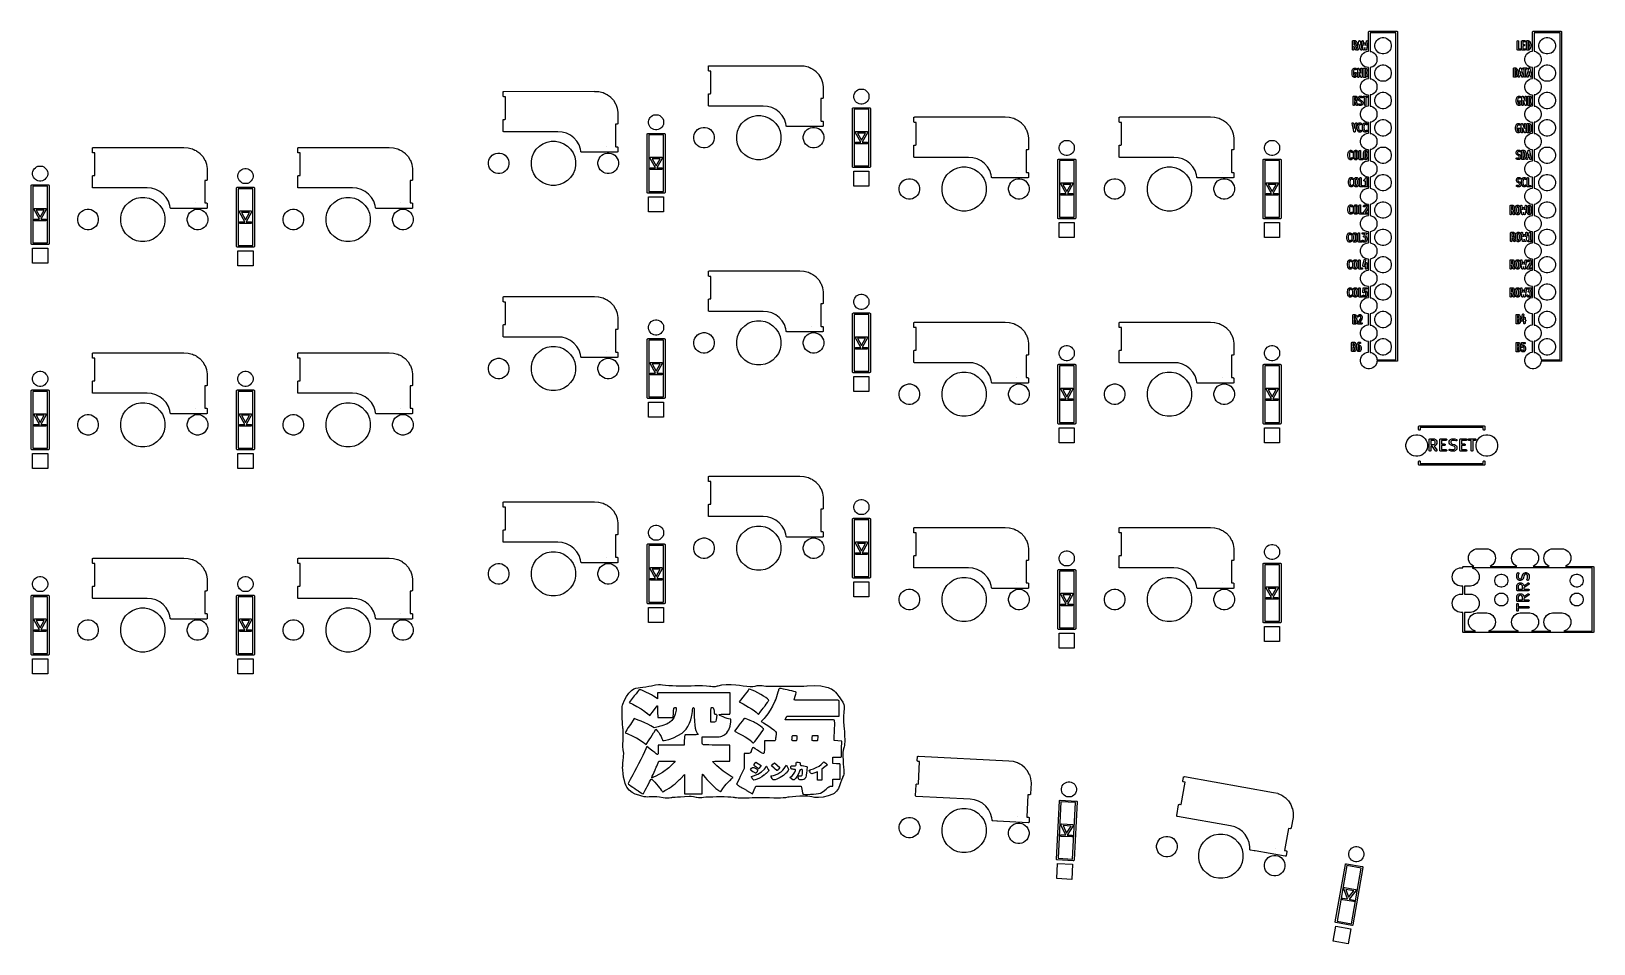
# Model space of a CAD drawing. Extents: x 85 to 230, y -161 to -76.
import ezdxf

# ---------------------------------------------------------------- set-up
doc = ezdxf.new("R2010")
doc.units = 0
doc.header["$MEASUREMENT"] = 0
doc.layers.add('BLACK', color=7, linetype='CONTINUOUS')

msp = doc.modelspace()

# ---------------------------------------------------------------- linework, layer by layer
at = {"layer": 'BLACK', "linetype": 'CONTINUOUS'}
for p, q in [((207.476, -76.7889), (207.477, -76.783)), ((207.476, -76.7893), (207.476, -76.7889)), ((207.476, -76.7894), (207.476, -76.7893)), ((207.476, -76.7898), (207.476, -76.7894)), ((207.476, -76.7894), (207.476, -76.7894)), ((207.476, -77.5398), (207.476, -76.7898)), ((207.477, -76.783), (207.478, -76.7772)), ((207.478, -76.7768), (207.479, -76.7712)), ((207.478, -76.777), (207.478, -76.7768)), ((207.478, -76.7772), (207.478, -76.777)), ((207.479, -76.7712), (207.481, -76.7656)), ((207.481, -76.7652), (207.484, -76.76)), ((207.481, -76.7654), (207.481, -76.7652)), ((207.481, -76.7656), (207.481, -76.7654)), ((207.484, -76.76), (207.487, -76.7548)), ((207.487, -76.7545), (207.491, -76.75)), ((207.487, -76.7547), (207.487, -76.7545)), ((207.487, -76.7548), (207.487, -76.7547)), ((207.491, -76.75), (207.495, -76.7454)), ((207.495, -76.7451), (207.5, -76.7414)), ((207.495, -76.7453), (207.495, -76.7451)), ((207.495, -76.7454), (207.495, -76.7453)), ((207.5, -76.7414), (207.504, -76.7377)), ((207.504, -76.7376), (207.505, -76.7375)), ((207.504, -76.7377), (207.504, -76.7376)), ((207.505, -76.7375), (207.51, -76.7348)), ((207.51, -76.7348), (207.515, -76.732)), ((207.515, -76.7318), (207.521, -76.7302)), ((207.515, -76.7319), (207.515, -76.7318)), ((207.515, -76.732), (207.515, -76.7319)), ((207.521, -76.7302), (207.527, -76.7285)), ((207.527, -76.7284), (207.533, -76.7279)), ((207.527, -76.7285), (207.527, -76.7284)), ((207.527, -76.7285), (207.527, -76.7285)), ((207.533, -76.7279), (207.539, -76.7273)), ((207.539, -76.7273), (207.729, -76.7273)), ((207.729, -76.7273), (207.73, -76.7273)), ((207.73, -76.7273), (207.732, -76.7275)), ((207.732, -76.7275), (207.733, -76.7274)), ((207.733, -76.7274), (207.738, -76.7281)), ((207.738, -76.7281), (207.742, -76.7287)), ((207.742, -76.7287), (207.744, -76.7291)), ((207.744, -76.7291), (207.745, -76.7293)), ((207.745, -76.7293), (207.749, -76.7309)), ((207.749, -76.7309), (207.754, -76.7323)), ((207.754, -76.7323), (207.755, -76.733)), ((207.755, -76.733), (207.756, -76.7335)), ((207.756, -76.7335), (207.76, -76.7359)), ((207.76, -76.7359), (207.765, -76.7382)), ((207.765, -76.7382), (207.766, -76.7391)), ((207.766, -76.7391), (207.767, -76.7398)), ((207.767, -76.7398), (207.814, -76.7755)), ((207.814, -76.7755), (207.815, -76.776)), ((207.815, -76.776), (207.818, -76.7788)), ((207.818, -76.7788), (207.821, -76.7814)), ((207.821, -76.7814), (207.823, -76.783)), ((207.823, -76.783), (207.824, -76.7844)), ((207.824, -76.7844), (207.826, -76.7877)), ((207.826, -76.7877), (207.829, -76.7908)), ((207.829, -76.7908), (207.853, -76.8266)), ((207.853, -76.8266), (207.853, -76.8273)), ((207.853, -76.8273), (207.854, -76.8289)), ((207.854, -76.8289), (207.855, -76.8303)), ((207.855, -76.8303), (207.857, -76.8343)), ((207.906, -77.5262), (208.073, -76.7762)), ((208.073, -76.7754), (208.075, -76.771)), ((208.073, -76.7762), (208.073, -76.7754)), ((208.075, -76.771), (208.076, -76.7665)), ((208.076, -76.7665), (208.077, -76.7652)), ((208.077, -76.7638), (208.08, -76.7598)), ((208.077, -76.7652), (208.077, -76.7638)), ((208.08, -76.7598), (208.082, -76.7557)), ((208.082, -76.7557), (208.083, -76.7546)), ((208.083, -76.7533), (208.086, -76.7498)), ((208.083, -76.7546), (208.083, -76.7533)), ((208.086, -76.7498), (208.089, -76.7462)), ((208.089, -76.7462), (208.09, -76.7452)), ((208.09, -76.7452), (208.091, -76.7441)), ((208.091, -76.7441), (208.095, -76.7413)), ((208.095, -76.7413), (208.099, -76.7383)), ((208.099, -76.7383), (208.1, -76.7376)), ((208.1, -76.7376), (208.101, -76.7367)), ((208.101, -76.7367), (208.105, -76.7347)), ((208.105, -76.7347), (208.109, -76.7324)), ((208.109, -76.7324), (208.111, -76.732)), ((208.111, -76.732), (208.112, -76.7313)), ((208.112, -76.7313), (208.117, -76.7301)), ((208.117, -76.7301), (208.121, -76.7287)), ((208.121, -76.7287), (208.122, -76.7285)), ((208.122, -76.7285), (208.124, -76.7281)), ((208.124, -76.7281), (208.128, -76.7278)), ((208.128, -76.7278), (208.133, -76.7273)), ((208.133, -76.7273), (208.135, -76.7274)), ((208.135, -76.7274), (208.136, -76.7273)), ((208.136, -76.7273), (208.141, -76.7279)), ((208.141, -76.7279), (208.145, -76.7283)), ((208.145, -76.7283), (208.147, -76.7287)), ((208.147, -76.7287), (208.148, -76.7289)), ((208.148, -76.7289), (208.152, -76.7304)), ((208.152, -76.7304), (208.157, -76.7316)), ((208.157, -76.7316), (208.158, -76.7323)), ((208.158, -76.7323), (208.16, -76.7328)), ((208.16, -76.7328), (208.164, -76.7351)), ((208.164, -76.7351), (208.168, -76.7372)), ((208.168, -76.7372), (208.169, -76.7381)), ((208.169, -76.7381), (208.17, -76.7388)), ((208.17, -76.7388), (208.174, -76.7419)), ((208.174, -76.7419), (208.177, -76.7447)), ((208.177, -76.7447), (208.178, -76.7458)), ((208.178, -76.7458), (208.179, -76.7468)), ((208.179, -76.7468), (208.182, -76.7505)), ((208.182, -76.7505), (208.185, -76.754)), ((208.185, -76.754), (208.186, -76.7553)), ((208.186, -76.7553), (208.187, -76.7564)), ((208.187, -76.7564), (208.189, -76.7606)), ((208.189, -76.7606), (208.191, -76.7646)), ((208.191, -76.7646), (208.192, -76.766)), ((208.192, -76.766), (208.192, -76.7673)), ((208.192, -76.7673), (208.194, -76.7718)), ((208.194, -76.7718), (208.195, -76.7762)), ((208.195, -76.7762), (208.362, -77.5262)), ((208.357, -76.7865), (208.359, -76.7745)), ((208.358, -76.7987), (208.357, -76.7865)), ((208.358, -76.7996), (208.358, -76.7987)), ((208.477, -77.5496), (208.358, -76.7996)), ((208.359, -76.7745), (208.363, -76.763)), ((208.363, -76.763), (208.37, -76.7525)), ((208.37, -76.7525), (208.378, -76.7435)), ((208.378, -76.7435), (208.388, -76.7362)), ((208.388, -76.7362), (208.399, -76.731)), ((208.399, -76.731), (208.41, -76.728)), ((208.41, -76.728), (208.423, -76.7274)), ((208.423, -76.7274), (208.435, -76.7291)), ((208.435, -76.7291), (208.446, -76.7331)), ((208.446, -76.7331), (208.457, -76.7393)), ((208.457, -76.7393), (208.466, -76.7475)), ((208.466, -76.7475), (208.473, -76.7572)), ((208.473, -76.7572), (208.478, -76.7682)), ((208.478, -76.7682), (208.482, -76.78)), ((208.482, -76.78), (208.542, -77.1631)), ((208.726, -77.1631), (208.787, -76.78)), ((208.787, -76.7791), (208.79, -76.7674)), ((208.787, -76.78), (208.787, -76.7791)), ((208.79, -76.7674), (208.795, -76.7565)), ((208.91, -76.7996), (208.791, -77.5496)), ((208.795, -76.7565), (208.803, -76.7468)), ((208.803, -76.7468), (208.812, -76.7388)), ((208.812, -76.7388), (208.823, -76.7328)), ((208.823, -76.7328), (208.834, -76.7289)), ((208.834, -76.7289), (208.846, -76.7273)), ((208.846, -76.7273), (208.859, -76.7281)), ((208.859, -76.7281), (208.87, -76.7313)), ((208.87, -76.7313), (208.881, -76.7367)), ((208.881, -76.7367), (208.891, -76.7441)), ((208.891, -76.7441), (208.899, -76.7533)), ((208.899, -76.7533), (208.905, -76.7638)), ((208.905, -76.7638), (208.909, -76.7753)), ((208.909, -76.7753), (208.911, -76.7874)), ((208.911, -76.7874), (208.91, -76.7996)), ((208.976, -75.9305), (208.978, -75.9158)), ((208.977, -75.9342), (208.976, -75.9305)), ((208.977, -77.7085), (208.977, -75.9342)), ((208.978, -75.9158), (208.982, -75.9017)), ((208.982, -75.9017), (208.989, -75.8886)), ((208.989, -75.8886), (208.998, -75.8772)), ((208.998, -75.8772), (209.01, -75.8678)), ((209.01, -75.8678), (209.023, -75.8609)), ((209.023, -75.8609), (209.037, -75.8566)), ((209.037, -75.8566), (209.048, -75.8555)), ((209.048, -75.8555), (209.052, -75.8551)), ((209.052, -75.8551), (209.055, -75.8555)), ((209.055, -75.8555), (211.588, -75.8555)), ((209.127, -76.0055), (209.127, -77.7197)), ((211.517, -76.0055), (209.127, -76.0055)), ((209.646, -76.8396), (209.73, -76.7148)), ((209.73, -76.7148), (209.836, -76.6086)), ((209.836, -76.6086), (209.961, -76.5252)), ((209.961, -76.5252), (210.099, -76.4678)), ((210.099, -76.4678), (210.247, -76.4385)), ((210.247, -76.4385), (210.397, -76.4385)), ((210.397, -76.4385), (210.544, -76.4678)), ((210.544, -76.4678), (210.683, -76.5252)), ((210.683, -76.5252), (210.807, -76.6086)), ((210.807, -76.6086), (210.914, -76.7148)), ((210.914, -76.7148), (210.997, -76.8396)), ((211.517, -106.336), (211.517, -76.0055)), ((211.588, -75.8555), (211.592, -75.8551)), ((211.592, -75.8551), (211.595, -75.8555)), ((211.595, -75.8555), (211.606, -75.8566)), ((211.606, -75.8566), (211.621, -75.8609)), ((211.621, -75.8609), (211.634, -75.8678)), ((211.634, -75.8678), (211.645, -75.8772)), ((211.645, -75.8772), (211.654, -75.8886)), ((211.654, -75.8886), (211.661, -75.9017)), ((211.661, -75.9017), (211.666, -75.9158)), ((211.666, -75.9158), (211.667, -75.9305)), ((211.667, -75.9305), (211.667, -75.9342)), ((211.667, -75.9342), (211.667, -106.407)), ((222.763, -76.7889), (222.765, -76.7768)), ((222.763, -76.7898), (222.763, -76.7889)), ((222.763, -77.5398), (222.763, -76.7898)), ((222.765, -76.7768), (222.768, -76.7652)), ((222.768, -76.7652), (222.774, -76.7545)), ((222.774, -76.7545), (222.782, -76.7451)), ((222.782, -76.7451), (222.792, -76.7375)), ((222.792, -76.7375), (222.802, -76.7318)), ((222.802, -76.7318), (222.814, -76.7284)), ((222.814, -76.7284), (222.826, -76.7273)), ((222.826, -76.7273), (222.838, -76.7286)), ((222.838, -76.7286), (222.85, -76.7322)), ((222.85, -76.7322), (222.861, -76.738)), ((222.861, -76.738), (222.87, -76.7458)), ((222.87, -76.7458), (222.878, -76.7552)), ((222.878, -76.7552), (222.884, -76.766)), ((222.884, -76.766), (222.887, -76.7777)), ((222.887, -76.7777), (222.888, -76.7898)), ((222.888, -76.7898), (222.888, -77.4773)), ((223.168, -76.7889), (223.169, -76.783)), ((223.168, -76.7893), (223.168, -76.7889)), ((223.168, -76.7894), (223.168, -76.7893)), ((223.168, -76.7898), (223.168, -76.7894)), ((223.168, -76.7894), (223.168, -76.7894)), ((223.168, -77.5398), (223.168, -76.7898)), ((223.169, -76.7768), (223.171, -76.7712)), ((223.169, -76.777), (223.169, -76.7768)), ((223.169, -76.7772), (223.169, -76.777)), ((223.169, -76.783), (223.169, -76.7772)), ((223.171, -76.7712), (223.173, -76.7656)), ((223.173, -76.7652), (223.176, -76.76)), ((223.173, -76.7654), (223.173, -76.7652)), ((223.173, -76.7656), (223.173, -76.7654)), ((223.176, -76.76), (223.179, -76.7548)), ((223.179, -76.7545), (223.183, -76.75)), ((223.179, -76.7547), (223.179, -76.7545)), ((223.179, -76.7548), (223.179, -76.7547)), ((223.183, -76.75), (223.186, -76.7454)), ((223.186, -76.7454), (223.187, -76.7453)), ((223.187, -76.7451), (223.191, -76.7414)), ((223.187, -76.7453), (223.187, -76.7451)), ((223.191, -76.7414), (223.196, -76.7377)), ((223.196, -76.7375), (223.202, -76.7348)), ((223.196, -76.7376), (223.196, -76.7375)), ((223.196, -76.7377), (223.196, -76.7376)), ((223.202, -76.7348), (223.207, -76.732)), ((223.207, -76.7318), (223.213, -76.7302)), ((223.207, -76.7319), (223.207, -76.7318)), ((223.207, -76.732), (223.207, -76.7319)), ((223.213, -76.7302), (223.218, -76.7285)), ((223.218, -76.7285), (223.219, -76.7285)), ((223.219, -76.7284), (223.225, -76.7279)), ((223.219, -76.7285), (223.219, -76.7284)), ((223.225, -76.7279), (223.231, -76.7273)), ((223.231, -76.7273), (223.469, -76.7273)), ((223.469, -76.7273), (223.482, -76.7287)), ((223.469, -76.7273), (223.469, -76.7273)), ((223.482, -76.7287), (223.493, -76.7323)), ((223.493, -76.7323), (223.504, -76.7382)), ((223.504, -76.7382), (223.513, -76.7461)), ((223.513, -76.7461), (223.521, -76.7556)), ((223.52, -76.8247), (223.513, -76.8341)), ((223.526, -76.814), (223.52, -76.8247)), ((223.521, -76.7556), (223.527, -76.7664)), ((223.53, -76.8024), (223.526, -76.814)), ((223.527, -76.7664), (223.53, -76.7781)), ((223.53, -76.7781), (223.531, -76.7902)), ((223.531, -76.7902), (223.53, -76.8024)), ((223.62, -76.7889), (223.621, -76.783)), ((223.62, -76.7893), (223.62, -76.7889)), ((223.62, -76.7894), (223.62, -76.7893)), ((223.62, -76.7898), (223.62, -76.7894)), ((223.62, -76.7894), (223.62, -76.7894)), ((223.62, -77.5398), (223.62, -76.7898)), ((223.621, -76.783), (223.622, -76.7772)), ((223.622, -76.7768), (223.624, -76.7712)), ((223.622, -76.777), (223.622, -76.7768)), ((223.622, -76.7772), (223.622, -76.777)), ((223.624, -76.7712), (223.625, -76.7656)), ((223.625, -76.7652), (223.628, -76.76)), ((223.625, -76.7654), (223.625, -76.7652)), ((223.625, -76.7656), (223.625, -76.7654)), ((223.628, -76.76), (223.631, -76.7548)), ((223.631, -76.7545), (223.635, -76.75)), ((223.631, -76.7547), (223.631, -76.7545)), ((223.631, -76.7548), (223.631, -76.7547)), ((223.635, -76.75), (223.639, -76.7454)), ((223.639, -76.7451), (223.644, -76.7414)), ((223.639, -76.7453), (223.639, -76.7451)), ((223.639, -76.7454), (223.639, -76.7453)), ((223.644, -76.7414), (223.648, -76.7377)), ((223.648, -76.7377), (223.649, -76.7376)), ((223.649, -76.7375), (223.654, -76.7348)), ((223.649, -76.7376), (223.649, -76.7375)), ((223.654, -76.7348), (223.659, -76.732)), ((223.659, -76.7318), (223.665, -76.7302)), ((223.659, -76.7319), (223.659, -76.7318)), ((223.659, -76.732), (223.659, -76.7319)), ((223.665, -76.7302), (223.671, -76.7285)), ((223.671, -76.7284), (223.677, -76.7279)), ((223.671, -76.7285), (223.671, -76.7284)), ((223.671, -76.7285), (223.671, -76.7285)), ((223.677, -76.7279), (223.683, -76.7273)), ((223.683, -76.7273), (223.802, -76.7273)), ((223.802, -76.7273), (223.803, -76.7273)), ((223.803, -76.7273), (223.805, -76.7275)), ((223.805, -76.7275), (223.806, -76.7275)), ((223.806, -76.7275), (223.811, -76.7282)), ((223.811, -76.7282), (223.815, -76.7287)), ((223.815, -76.7287), (223.817, -76.7292)), ((223.817, -76.7292), (223.819, -76.7295)), ((223.819, -76.7295), (223.823, -76.7311)), ((223.823, -76.7311), (223.827, -76.7323)), ((223.827, -76.7323), (223.828, -76.7332)), ((223.828, -76.7332), (223.83, -76.7339)), ((223.83, -76.7339), (223.901, -76.7696)), ((223.901, -76.7696), (223.902, -76.77)), ((223.902, -76.77), (223.905, -76.7719)), ((223.905, -76.7719), (223.908, -76.7736)), ((223.908, -76.7736), (223.91, -76.7753)), ((223.91, -76.7753), (223.912, -76.7766)), ((223.912, -76.7766), (223.915, -76.7791)), ((223.915, -76.7791), (223.918, -76.7814)), ((223.918, -76.7814), (223.919, -76.7834)), ((223.919, -76.7834), (223.921, -76.7851)), ((223.921, -76.7851), (223.923, -76.7881)), ((223.923, -76.7881), (223.925, -76.7908)), ((223.925, -76.7908), (223.973, -76.8623)), ((224.196, -75.9305), (224.198, -75.9158)), ((224.197, -75.9342), (224.196, -75.9305)), ((224.197, -77.7085), (224.197, -75.9342)), ((224.198, -75.9158), (224.202, -75.9017)), ((224.202, -75.9017), (224.209, -75.8886)), ((224.209, -75.8886), (224.218, -75.8772)), ((224.218, -75.8772), (224.23, -75.8678)), ((224.23, -75.8678), (224.243, -75.8609)), ((224.243, -75.8609), (224.257, -75.8566)), ((224.257, -75.8566), (224.268, -75.8555)), ((224.268, -75.8555), (224.272, -75.8551)), ((224.272, -75.8551), (224.275, -75.8555)), ((224.275, -75.8555), (226.808, -75.8555)), ((224.347, -76.0055), (224.347, -77.7157)), ((226.737, -76.0055), (224.347, -76.0055)), ((224.866, -76.8396), (224.95, -76.7148)), ((224.95, -76.7148), (225.056, -76.6086)), ((225.056, -76.6086), (225.181, -76.5252)), ((225.181, -76.5252), (225.319, -76.4678)), ((225.319, -76.4678), (225.467, -76.4385)), ((225.467, -76.4385), (225.617, -76.4385)), ((225.617, -76.4385), (225.764, -76.4678)), ((225.764, -76.4678), (225.903, -76.5252)), ((225.903, -76.5252), (226.027, -76.6086)), ((226.027, -76.6086), (226.134, -76.7148)), ((226.134, -76.7148), (226.217, -76.8396)), ((226.737, -106.336), (226.737, -76.0055)), ((226.808, -75.8555), (226.812, -75.8551)), ((226.812, -75.8551), (226.815, -75.8555)), ((226.815, -75.8555), (226.826, -75.8566)), ((226.826, -75.8566), (226.841, -75.8609)), ((226.841, -75.8609), (226.854, -75.8678)), ((226.854, -75.8678), (226.865, -75.8772)), ((226.865, -75.8772), (226.874, -75.8886)), ((226.874, -75.8886), (226.881, -75.9017)), ((226.881, -75.9017), (226.886, -75.9158)), ((226.886, -75.9158), (226.887, -75.9305)), ((226.887, -75.9305), (226.887, -75.9342)), ((226.887, -75.9342), (226.887, -106.407)), ((207.478, -77.5519), (207.476, -77.5398)), ((207.481, -77.5636), (207.478, -77.5519)), ((207.487, -77.5744), (207.481, -77.5636)), ((207.494, -77.5838), (207.487, -77.5744)), ((207.504, -77.5916), (207.494, -77.5838)), ((207.515, -77.5974), (207.504, -77.5916)), ((207.526, -77.601), (207.515, -77.5974)), ((207.538, -77.6023), (207.526, -77.601)), ((207.551, -77.6012), (207.538, -77.6023)), ((207.562, -77.5977), (207.551, -77.6012)), ((207.573, -77.5921), (207.562, -77.5977)), ((207.583, -77.5844), (207.573, -77.5921)), ((207.59, -77.5751), (207.583, -77.5844)), ((207.596, -77.5644), (207.59, -77.5751)), ((207.6, -77.5528), (207.596, -77.5644)), ((207.601, -77.5407), (207.6, -77.5528)), ((207.601, -76.8523), (207.601, -77.1202)), ((207.708, -76.8523), (207.601, -76.8523)), ((207.601, -77.1202), (207.708, -77.1202)), ((207.618, -77.2452), (207.601, -77.2452)), ((207.601, -77.2452), (207.601, -77.5398)), ((207.601, -77.5398), (207.601, -77.5407)), ((207.768, -77.5662), (207.618, -77.2452)), ((207.731, -76.8691), (207.708, -76.8523)), ((207.708, -77.1202), (207.731, -77.1034)), ((207.744, -76.8889), (207.731, -76.8691)), ((207.731, -77.1034), (207.744, -77.0835)), ((207.762, -76.9428), (207.744, -76.8889)), ((207.744, -77.0835), (207.762, -77.0297)), ((207.756, -77.2394), (207.754, -77.2398)), ((207.754, -77.2398), (207.754, -77.2401)), ((207.754, -77.2401), (207.881, -77.5134)), ((207.76, -77.2369), (207.756, -77.2394)), ((207.764, -77.2347), (207.76, -77.2369)), ((207.762, -77.0297), (207.762, -76.9428)), ((207.765, -77.2339), (207.764, -77.2347)), ((207.766, -77.2332), (207.765, -77.2339)), ((207.767, -77.2327), (207.766, -77.2332)), ((207.814, -77.1969), (207.767, -77.2327)), ((207.774, -77.5767), (207.768, -77.5662)), ((207.782, -77.5858), (207.774, -77.5767)), ((207.792, -77.5932), (207.782, -77.5858)), ((207.803, -77.5985), (207.792, -77.5932)), ((207.815, -77.6015), (207.803, -77.5985)), ((207.817, -77.1942), (207.814, -77.1969)), ((207.827, -77.6022), (207.815, -77.6015)), ((207.821, -77.1917), (207.817, -77.1942)), ((207.822, -77.1901), (207.821, -77.1917)), ((207.823, -77.1887), (207.822, -77.1901)), ((207.826, -77.1854), (207.823, -77.1887)), ((207.828, -77.1823), (207.826, -77.1854)), ((207.839, -77.6006), (207.827, -77.6022)), ((207.829, -77.1816), (207.828, -77.1823)), ((207.853, -77.1459), (207.829, -77.1816)), ((207.851, -77.5966), (207.839, -77.6006)), ((207.861, -77.5905), (207.851, -77.5966)), ((207.854, -77.1443), (207.853, -77.1459)), ((207.855, -77.1429), (207.854, -77.1443)), ((207.856, -77.139), (207.855, -77.1429)), ((207.858, -77.1351), (207.856, -77.139)), ((207.857, -76.8343), (207.859, -76.8381)), ((207.859, -77.1334), (207.858, -77.1351)), ((207.859, -76.8381), (207.859, -76.8398)), ((207.859, -76.8398), (207.86, -76.8415)), ((207.86, -77.1318), (207.859, -77.1334)), ((207.86, -76.8415), (207.884, -76.9129)), ((207.884, -77.0596), (207.86, -77.131)), ((207.86, -77.131), (207.86, -77.1318)), ((207.87, -77.5824), (207.861, -77.5905)), ((207.878, -77.5727), (207.87, -77.5824)), ((207.883, -77.5618), (207.878, -77.5727)), ((207.881, -77.5134), (207.882, -77.5142)), ((207.882, -77.5142), (207.885, -77.5257)), ((207.886, -77.55), (207.883, -77.5618)), ((207.884, -76.9129), (207.884, -76.9137)), ((207.884, -76.9137), (207.885, -76.9171)), ((207.885, -77.0561), (207.884, -77.0596)), ((207.885, -76.9171), (207.886, -76.9205)), ((207.886, -77.0528), (207.885, -77.0561)), ((207.885, -77.5257), (207.887, -77.5378)), ((207.886, -76.9205), (207.886, -76.9231)), ((207.886, -76.9231), (207.887, -76.9256)), ((207.887, -77.0477), (207.886, -77.0502)), ((207.886, -77.0502), (207.886, -77.0528)), ((207.887, -77.5378), (207.886, -77.55)), ((207.887, -76.9256), (207.887, -76.9292)), ((207.887, -76.9292), (207.887, -76.9327)), ((207.887, -76.9327), (207.887, -77.0398)), ((207.887, -77.0398), (207.887, -77.0407)), ((207.887, -77.0407), (207.887, -77.0442)), ((207.887, -77.0442), (207.887, -77.0477)), ((207.905, -77.5383), (207.906, -77.5262)), ((207.906, -77.5505), (207.905, -77.5383)), ((207.909, -77.5623), (207.906, -77.5505)), ((207.915, -77.5732), (207.909, -77.5623)), ((207.922, -77.5828), (207.915, -77.5732)), ((207.931, -77.5908), (207.922, -77.5828)), ((207.942, -77.5968), (207.931, -77.5908)), ((207.953, -77.6007), (207.942, -77.5968)), ((207.966, -77.6023), (207.953, -77.6007)), ((207.978, -77.6014), (207.966, -77.6023)), ((207.989, -77.5983), (207.978, -77.6014)), ((208, -77.5929), (207.989, -77.5983)), ((208.01, -77.5855), (208, -77.5929)), ((208.018, -77.5763), (208.01, -77.5855)), ((208.024, -77.5657), (208.018, -77.5763)), ((208.028, -77.5542), (208.024, -77.5657)), ((208.065, -77.388), (208.028, -77.5534)), ((208.028, -77.5534), (208.028, -77.5542)), ((208.203, -77.388), (208.065, -77.388)), ((208.134, -77.0779), (208.093, -77.263)), ((208.093, -77.263), (208.175, -77.263)), ((208.175, -77.263), (208.134, -77.0779)), ((208.24, -77.5534), (208.203, -77.388)), ((208.233, -78.3955), (208.263, -78.2482)), ((208.244, -77.5649), (208.24, -77.5534)), ((208.25, -77.5756), (208.244, -77.5649)), ((208.257, -77.5849), (208.25, -77.5756)), ((208.267, -77.5924), (208.257, -77.5849)), ((208.263, -78.2482), (208.32, -78.1096)), ((208.278, -77.598), (208.267, -77.5924)), ((208.29, -77.6013), (208.278, -77.598)), ((208.302, -77.6023), (208.29, -77.6013)), ((208.314, -77.6009), (208.302, -77.6023)), ((208.325, -77.5972), (208.314, -77.6009)), ((208.32, -78.1096), (208.403, -77.9848)), ((208.336, -77.5913), (208.325, -77.5972)), ((208.345, -77.5834), (208.336, -77.5913)), ((208.353, -77.5739), (208.345, -77.5834)), ((208.359, -77.5631), (208.353, -77.5739)), ((208.362, -77.5514), (208.359, -77.5631)), ((208.362, -77.5262), (208.362, -77.5271)), ((208.362, -77.5271), (208.363, -77.5392)), ((208.363, -77.5392), (208.362, -77.5514)), ((208.403, -77.9848), (208.51, -77.8786)), ((208.478, -77.5513), (208.477, -77.5496)), ((208.478, -77.5531), (208.478, -77.5513)), ((208.479, -77.5572), (208.478, -77.5531)), ((208.48, -77.5614), (208.479, -77.5572)), ((208.481, -77.563), (208.48, -77.5614)), ((208.482, -77.5647), (208.481, -77.563)), ((208.484, -77.5685), (208.482, -77.5647)), ((208.486, -77.5724), (208.484, -77.5685)), ((208.487, -77.5738), (208.486, -77.5724)), ((208.487, -77.5754), (208.487, -77.5738)), ((208.49, -77.5787), (208.487, -77.5754)), ((208.493, -77.5821), (208.49, -77.5787)), ((208.494, -77.5833), (208.493, -77.5821)), ((208.495, -77.5847), (208.494, -77.5833)), ((208.499, -77.5874), (208.495, -77.5847)), ((208.502, -77.5902), (208.499, -77.5874)), ((208.503, -77.5912), (208.502, -77.5902)), ((208.505, -77.5923), (208.503, -77.5912)), ((208.509, -77.5943), (208.505, -77.5923)), ((208.512, -77.5964), (208.509, -77.5943)), ((208.51, -77.8786), (208.634, -77.7952)), ((208.514, -77.597), (208.512, -77.5964)), ((208.516, -77.5979), (208.514, -77.597)), ((208.52, -77.5991), (208.516, -77.5979)), ((208.524, -77.6005), (208.52, -77.5991)), ((208.526, -77.6008), (208.524, -77.6005)), ((208.527, -77.6013), (208.526, -77.6008)), ((208.532, -77.6016), (208.527, -77.6013)), ((208.536, -77.6022), (208.532, -77.6016)), ((208.538, -77.6021), (208.536, -77.6022)), ((208.54, -77.6023), (208.538, -77.6021)), ((208.544, -77.6018), (208.54, -77.6023)), ((208.542, -77.1631), (208.573, -76.9931)), ((208.548, -77.6016), (208.544, -77.6018)), ((208.55, -77.6011), (208.548, -77.6016)), ((208.552, -77.6009), (208.55, -77.6011)), ((208.556, -77.5996), (208.552, -77.6009)), ((208.56, -77.5986), (208.556, -77.5996)), ((208.562, -77.5978), (208.56, -77.5986)), ((208.563, -77.5973), (208.562, -77.5978)), ((208.567, -77.5952), (208.563, -77.5973)), ((208.571, -77.5934), (208.567, -77.5952)), ((208.572, -77.5923), (208.571, -77.5934)), ((208.574, -77.5914), (208.572, -77.5923)), ((208.573, -76.9899), (208.575, -76.9853)), ((208.573, -76.9911), (208.573, -76.9899)), ((208.573, -76.9923), (208.573, -76.9911)), ((208.573, -76.9931), (208.573, -76.9923)), ((208.577, -77.5886), (208.574, -77.5914)), ((208.575, -76.9853), (208.576, -76.9806)), ((208.576, -76.9806), (208.577, -76.9795)), ((208.577, -76.9783), (208.58, -76.9741)), ((208.577, -76.9795), (208.577, -76.9783)), ((208.581, -77.5861), (208.577, -77.5886)), ((208.58, -76.9741), (208.582, -76.9698)), ((208.582, -77.5847), (208.581, -77.5861)), ((208.582, -76.9698), (208.583, -76.9688)), ((208.583, -77.5836), (208.582, -77.5847)), ((208.583, -76.9678), (208.586, -76.9641)), ((208.583, -76.9688), (208.583, -76.9678)), ((208.586, -77.5802), (208.583, -77.5836)), ((208.586, -76.9641), (208.589, -76.9603)), ((208.589, -77.577), (208.586, -77.5802)), ((208.589, -76.9603), (208.59, -76.9595)), ((208.59, -77.5755), (208.589, -77.577)), ((208.59, -76.9595), (208.591, -76.9586)), ((208.591, -77.5741), (208.59, -77.5755)), ((208.591, -76.9586), (208.595, -76.9556)), ((208.593, -77.5703), (208.591, -77.5741)), ((208.595, -77.5666), (208.593, -77.5703)), ((208.595, -76.9556), (208.599, -76.9525)), ((208.596, -77.5649), (208.595, -77.5666)), ((208.597, -77.5633), (208.596, -77.5649)), ((208.598, -77.5592), (208.597, -77.5633)), ((208.599, -77.5551), (208.598, -77.5592)), ((208.599, -76.9525), (208.6, -76.9519)), ((208.6, -77.5533), (208.599, -77.5551)), ((208.6, -76.9519), (208.601, -76.9511)), ((208.634, -77.3612), (208.6, -77.5507)), ((208.6, -77.5507), (208.6, -77.5516)), ((208.6, -77.5516), (208.6, -77.5533)), ((208.601, -76.9511), (208.605, -76.949)), ((208.605, -76.949), (208.61, -76.9466)), ((208.61, -76.9466), (208.611, -76.9462)), ((208.611, -76.9462), (208.612, -76.9457)), ((208.612, -76.9457), (208.616, -76.9444)), ((208.616, -76.9444), (208.621, -76.9429)), ((208.621, -76.9429), (208.622, -76.9428)), ((208.622, -76.9428), (208.624, -76.9425)), ((208.624, -76.9425), (208.628, -76.9421)), ((208.628, -76.9421), (208.633, -76.9416)), ((208.633, -76.9416), (208.635, -76.9417)), ((208.668, -77.5507), (208.634, -77.3612)), ((208.634, -77.7952), (208.773, -77.7378)), ((208.635, -76.9417), (208.636, -76.9416)), ((208.636, -76.9416), (208.641, -76.9422)), ((208.641, -76.9422), (208.645, -76.9426)), ((208.645, -76.9426), (208.647, -76.943)), ((208.647, -76.943), (208.648, -76.9431)), ((208.648, -76.9431), (208.652, -76.9447)), ((208.652, -76.9447), (208.657, -76.946)), ((208.657, -76.946), (208.658, -76.9466)), ((208.658, -76.9466), (208.659, -76.9469)), ((208.659, -76.9469), (208.664, -76.9494)), ((208.664, -76.9494), (208.668, -76.9516)), ((208.668, -76.9516), (208.669, -76.9524)), ((208.668, -77.5525), (208.668, -77.5507)), ((208.669, -77.5543), (208.668, -77.5525)), ((208.669, -76.9524), (208.67, -76.953)), ((208.67, -77.5583), (208.669, -77.5543)), ((208.67, -76.953), (208.674, -76.9561)), ((208.671, -77.5625), (208.67, -77.5583)), ((208.672, -77.5641), (208.671, -77.5625)), ((208.672, -77.5658), (208.672, -77.5641)), ((208.675, -77.5695), (208.672, -77.5658)), ((208.674, -76.9561), (208.678, -76.9592)), ((208.677, -77.5734), (208.675, -77.5695)), ((208.678, -77.5748), (208.677, -77.5734)), ((208.678, -76.9592), (208.678, -76.9601)), ((208.678, -76.9601), (208.679, -76.9609)), ((208.679, -77.5763), (208.678, -77.5748)), ((208.679, -76.9609), (208.682, -76.9647)), ((208.681, -77.5796), (208.679, -77.5763)), ((208.684, -77.583), (208.681, -77.5796)), ((208.682, -76.9647), (208.685, -76.9685)), ((208.685, -77.5841), (208.684, -77.583)), ((208.685, -76.9685), (208.686, -76.9696)), ((208.687, -77.5855), (208.685, -77.5841)), ((208.686, -76.9696), (208.687, -76.9705)), ((208.687, -76.9705), (208.689, -76.9749)), ((208.69, -77.5881), (208.687, -77.5855)), ((208.689, -76.9749), (208.691, -76.9791)), ((208.693, -77.5909), (208.69, -77.5881)), ((208.691, -76.9791), (208.692, -76.9803)), ((208.692, -76.9803), (208.692, -76.9814)), ((208.692, -76.9814), (208.694, -76.9861)), ((208.695, -77.5918), (208.693, -77.5909)), ((208.694, -76.9861), (208.695, -76.9907)), ((208.695, -76.9907), (208.695, -76.992)), ((208.695, -76.992), (208.696, -76.9931)), ((208.696, -77.5929), (208.695, -77.5918)), ((208.696, -76.9931), (208.726, -77.1631)), ((208.7, -77.5948), (208.696, -77.5929)), ((208.704, -77.5969), (208.7, -77.5948)), ((208.706, -77.5975), (208.704, -77.5969)), ((208.707, -77.5983), (208.706, -77.5975)), ((208.711, -77.5994), (208.707, -77.5983)), ((208.716, -77.6008), (208.711, -77.5994)), ((208.717, -77.601), (208.716, -77.6008)), ((208.719, -77.6015), (208.717, -77.601)), ((208.723, -77.6017), (208.719, -77.6015)), ((208.728, -77.6023), (208.723, -77.6017)), ((208.729, -77.6021), (208.728, -77.6023)), ((208.731, -77.6023), (208.729, -77.6021)), ((208.736, -77.6017), (208.731, -77.6023)), ((208.74, -77.6014), (208.736, -77.6017)), ((208.742, -77.6009), (208.74, -77.6014)), ((208.743, -77.6007), (208.742, -77.6009)), ((208.747, -77.5993), (208.743, -77.6007)), ((208.752, -77.5982), (208.747, -77.5993)), ((208.753, -77.5974), (208.752, -77.5982)), ((208.755, -77.5968), (208.753, -77.5974)), ((208.759, -77.5947), (208.755, -77.5968)), ((208.763, -77.5928), (208.759, -77.5947)), ((208.764, -77.5916), (208.763, -77.5928)), ((208.766, -77.5908), (208.764, -77.5916)), ((208.769, -77.5879), (208.766, -77.5908)), ((208.772, -77.5853), (208.769, -77.5879)), ((208.773, -77.5839), (208.772, -77.5853)), ((208.775, -77.5828), (208.773, -77.5839)), ((208.773, -77.7378), (208.92, -77.7085)), ((208.777, -77.5794), (208.775, -77.5828)), ((208.78, -77.5761), (208.777, -77.5794)), ((208.781, -77.5745), (208.78, -77.5761)), ((208.782, -77.5731), (208.781, -77.5745)), ((208.784, -77.5693), (208.782, -77.5731)), ((208.786, -77.5655), (208.784, -77.5693)), ((208.787, -77.5638), (208.786, -77.5655)), ((208.788, -77.5622), (208.787, -77.5638)), ((208.789, -77.5581), (208.788, -77.5622)), ((208.79, -77.554), (208.789, -77.5581)), ((208.791, -77.5505), (208.79, -77.5522)), ((208.79, -77.5522), (208.79, -77.554)), ((208.791, -77.5496), (208.791, -77.5505)), ((208.92, -77.7085), (208.977, -77.7085)), ((209.127, -77.7197), (209.218, -77.7378)), ((209.218, -77.7378), (209.356, -77.7952)), ((209.356, -77.7952), (209.481, -77.8786)), ((209.481, -77.8786), (209.587, -77.9848)), ((209.56, -77.1255), (209.589, -76.9782)), ((209.56, -77.2756), (209.56, -77.1255)), ((209.589, -77.4228), (209.56, -77.2756)), ((209.587, -77.9848), (209.671, -78.1096)), ((209.589, -76.9782), (209.646, -76.8396)), ((209.646, -77.5615), (209.589, -77.4228)), ((209.73, -77.6863), (209.646, -77.5615)), ((209.671, -78.1096), (209.728, -78.2482)), ((209.728, -78.2482), (209.757, -78.3955)), ((209.836, -77.7924), (209.73, -77.6863)), ((209.961, -77.8758), (209.836, -77.7924)), ((210.099, -77.9332), (209.961, -77.8758)), ((210.247, -77.9625), (210.099, -77.9332)), ((210.397, -77.9625), (210.247, -77.9625)), ((210.544, -77.9332), (210.397, -77.9625)), ((210.683, -77.8758), (210.544, -77.9332)), ((210.807, -77.7924), (210.683, -77.8758)), ((210.914, -77.6863), (210.807, -77.7924)), ((210.997, -77.5615), (210.914, -77.6863)), ((210.997, -76.8396), (211.054, -76.9782)), ((211.054, -77.4228), (210.997, -77.5615)), ((211.054, -76.9782), (211.084, -77.1255)), ((211.084, -77.2756), (211.054, -77.4228)), ((211.084, -77.1255), (211.084, -77.2756)), ((222.764, -77.5457), (222.763, -77.5398)), ((222.764, -77.5515), (222.764, -77.5457)), ((222.764, -77.5517), (222.764, -77.5515)), ((222.764, -77.5519), (222.764, -77.5517)), ((222.766, -77.5576), (222.764, -77.5519)), ((222.768, -77.5632), (222.766, -77.5576)), ((222.768, -77.5634), (222.768, -77.5632)), ((222.768, -77.5636), (222.768, -77.5634)), ((222.771, -77.5688), (222.768, -77.5636)), ((222.773, -77.574), (222.771, -77.5688)), ((222.774, -77.5742), (222.773, -77.574)), ((222.774, -77.5744), (222.774, -77.5742)), ((222.777, -77.5789), (222.774, -77.5744)), ((222.781, -77.5835), (222.777, -77.5789)), ((222.781, -77.5837), (222.781, -77.5835)), ((222.781, -77.5838), (222.781, -77.5837)), ((222.786, -77.5876), (222.781, -77.5838)), ((222.79, -77.5914), (222.786, -77.5876)), ((222.791, -77.5915), (222.79, -77.5914)), ((222.791, -77.5916), (222.791, -77.5915)), ((222.796, -77.5944), (222.791, -77.5916)), ((222.801, -77.5972), (222.796, -77.5944)), ((222.801, -77.5973), (222.801, -77.5972)), ((222.802, -77.5974), (222.801, -77.5973)), ((222.807, -77.5991), (222.802, -77.5974)), ((222.813, -77.6009), (222.807, -77.5991)), ((222.813, -77.601), (222.813, -77.6009)), ((222.819, -77.6016), (222.813, -77.601)), ((222.813, -77.601), (222.813, -77.601)), ((222.825, -77.6023), (222.819, -77.6016)), ((222.826, -77.6023), (222.825, -77.6023)), ((222.825, -77.6023), (222.825, -77.6023)), ((222.825, -77.6023), (222.825, -77.6023)), ((222.825, -77.6023), (222.825, -77.6023)), ((223.064, -77.6023), (222.826, -77.6023)), ((222.888, -77.4773), (223.064, -77.4773)), ((223.064, -77.4773), (223.065, -77.4773)), ((223.076, -77.6011), (223.064, -77.6023)), ((223.065, -77.4773), (223.077, -77.4787)), ((223.088, -77.5976), (223.076, -77.6011)), ((223.077, -77.4787), (223.088, -77.4823)), ((223.088, -77.4823), (223.099, -77.4882)), ((223.098, -77.5919), (223.088, -77.5976)), ((223.108, -77.5841), (223.098, -77.5919)), ((223.099, -77.4882), (223.109, -77.4961)), ((223.116, -77.5747), (223.108, -77.5841)), ((223.109, -77.4961), (223.116, -77.5056)), ((223.116, -77.5056), (223.122, -77.5164)), ((223.121, -77.564), (223.116, -77.5747)), ((223.125, -77.5524), (223.121, -77.564)), ((223.122, -77.5164), (223.125, -77.5281)), ((223.125, -77.5281), (223.126, -77.5402)), ((223.126, -77.5402), (223.125, -77.5524)), ((223.169, -77.5457), (223.168, -77.5398)), ((223.169, -77.5515), (223.169, -77.5457)), ((223.169, -77.5517), (223.169, -77.5515)), ((223.169, -77.5519), (223.169, -77.5517)), ((223.171, -77.5576), (223.169, -77.5519)), ((223.173, -77.5632), (223.171, -77.5576)), ((223.173, -77.5634), (223.173, -77.5632)), ((223.173, -77.5636), (223.173, -77.5634)), ((223.176, -77.5688), (223.173, -77.5636)), ((223.178, -77.574), (223.176, -77.5688)), ((223.178, -77.5742), (223.178, -77.574)), ((223.178, -77.5744), (223.178, -77.5742)), ((223.182, -77.5789), (223.178, -77.5744)), ((223.186, -77.5835), (223.182, -77.5789)), ((223.186, -77.5837), (223.186, -77.5835)), ((223.186, -77.5838), (223.186, -77.5837)), ((223.191, -77.5876), (223.186, -77.5838)), ((223.195, -77.5914), (223.191, -77.5876)), ((223.195, -77.5915), (223.195, -77.5914)), ((223.196, -77.5916), (223.195, -77.5915)), ((223.201, -77.5944), (223.196, -77.5916)), ((223.206, -77.5972), (223.201, -77.5944)), ((223.206, -77.5973), (223.206, -77.5972)), ((223.206, -77.5974), (223.206, -77.5973)), ((223.212, -77.5991), (223.206, -77.5974)), ((223.218, -77.6009), (223.212, -77.5991)), ((223.218, -77.601), (223.218, -77.6009)), ((223.224, -77.6016), (223.218, -77.601)), ((223.218, -77.601), (223.218, -77.601)), ((223.23, -77.6023), (223.224, -77.6016)), ((223.231, -77.6023), (223.23, -77.6023)), ((223.23, -77.6023), (223.23, -77.6023)), ((223.23, -77.6023), (223.23, -77.6023)), ((223.23, -77.6023), (223.23, -77.6023)), ((223.469, -77.6023), (223.231, -77.6023)), ((223.469, -76.8523), (223.293, -76.8523)), ((223.293, -76.8523), (223.293, -77.0844)), ((223.293, -77.0844), (223.397, -77.0844)), ((223.397, -77.2094), (223.293, -77.2094)), ((223.293, -77.2094), (223.293, -77.4773)), ((223.293, -77.4773), (223.469, -77.4773)), ((223.397, -77.0844), (223.398, -77.0844)), ((223.409, -77.2082), (223.397, -77.2094)), ((223.398, -77.0844), (223.41, -77.0858)), ((223.421, -77.2047), (223.409, -77.2082)), ((223.41, -77.0858), (223.422, -77.0895)), ((223.432, -77.199), (223.421, -77.2047)), ((223.422, -77.0895), (223.433, -77.0954)), ((223.441, -77.1913), (223.432, -77.199)), ((223.433, -77.0954), (223.442, -77.1032)), ((223.449, -77.1819), (223.441, -77.1913)), ((223.442, -77.1032), (223.449, -77.1127)), ((223.449, -77.1127), (223.455, -77.1235)), ((223.455, -77.1712), (223.449, -77.1819)), ((223.455, -77.1235), (223.459, -77.1352)), ((223.458, -77.1595), (223.455, -77.1712)), ((223.46, -77.1474), (223.458, -77.1595)), ((223.459, -77.1352), (223.46, -77.1474)), ((223.481, -76.8511), (223.469, -76.8523)), ((223.469, -77.4773), (223.469, -77.4773)), ((223.469, -77.4773), (223.482, -77.4787)), ((223.481, -77.6011), (223.469, -77.6023)), ((223.473, -78.3955), (223.503, -78.2482)), ((223.492, -76.8476), (223.481, -76.8511)), ((223.492, -77.5976), (223.481, -77.6011)), ((223.482, -77.4787), (223.493, -77.4823)), ((223.503, -76.8419), (223.492, -76.8476)), ((223.503, -77.5919), (223.492, -77.5976)), ((223.493, -77.4823), (223.504, -77.4882)), ((223.513, -76.8341), (223.503, -76.8419)), ((223.513, -77.5841), (223.503, -77.5919)), ((223.503, -78.2482), (223.56, -78.1096)), ((223.504, -77.4882), (223.513, -77.4961)), ((223.513, -77.4961), (223.521, -77.5056)), ((223.52, -77.5747), (223.513, -77.5841)), ((223.526, -77.564), (223.52, -77.5747)), ((223.521, -77.5056), (223.527, -77.5164)), ((223.53, -77.5524), (223.526, -77.564)), ((223.527, -77.5164), (223.53, -77.5281)), ((223.53, -77.5281), (223.531, -77.5402)), ((223.531, -77.5402), (223.53, -77.5524)), ((223.56, -78.1096), (223.643, -77.9848)), ((223.621, -77.5457), (223.62, -77.5398)), ((223.622, -77.5515), (223.621, -77.5457)), ((223.622, -77.5517), (223.622, -77.5515)), ((223.622, -77.5519), (223.622, -77.5517)), ((223.623, -77.5576), (223.622, -77.5519)), ((223.625, -77.5632), (223.623, -77.5576)), ((223.625, -77.5634), (223.625, -77.5632)), ((223.625, -77.5636), (223.625, -77.5634)), ((223.628, -77.5688), (223.625, -77.5636)), ((223.631, -77.574), (223.628, -77.5688)), ((223.631, -77.5742), (223.631, -77.574)), ((223.631, -77.5744), (223.631, -77.5742)), ((223.635, -77.5789), (223.631, -77.5744)), ((223.638, -77.5835), (223.635, -77.5789)), ((223.638, -77.5837), (223.638, -77.5835)), ((223.639, -77.5838), (223.638, -77.5837)), ((223.643, -77.5876), (223.639, -77.5838)), ((223.648, -77.5914), (223.643, -77.5876)), ((223.643, -77.9848), (223.75, -77.8786)), ((223.648, -77.5915), (223.648, -77.5914)), ((223.648, -77.5916), (223.648, -77.5915)), ((223.653, -77.5944), (223.648, -77.5916)), ((223.658, -77.5972), (223.653, -77.5944)), ((223.658, -77.5973), (223.658, -77.5972)), ((223.659, -77.5974), (223.658, -77.5973)), ((223.664, -77.5991), (223.659, -77.5974)), ((223.67, -77.6009), (223.664, -77.5991)), ((223.67, -77.601), (223.67, -77.6009)), ((223.676, -77.6016), (223.67, -77.601)), ((223.67, -77.601), (223.67, -77.601)), ((223.682, -77.6023), (223.676, -77.6016)), ((223.683, -77.6023), (223.682, -77.6023)), ((223.682, -77.6023), (223.682, -77.6023)), ((223.682, -77.6023), (223.682, -77.6023)), ((223.682, -77.6023), (223.682, -77.6023)), ((223.802, -77.6023), (223.683, -77.6023)), ((223.745, -76.8523), (223.745, -77.4773)), ((223.787, -76.8523), (223.745, -76.8523)), ((223.745, -77.4773), (223.787, -77.4773)), ((223.75, -77.8786), (223.874, -77.7952)), ((223.831, -76.874), (223.787, -76.8523)), ((223.787, -77.4773), (223.831, -77.4556)), ((223.804, -77.6021), (223.802, -77.6023)), ((223.806, -77.6022), (223.804, -77.6021)), ((223.81, -77.6015), (223.806, -77.6022)), ((223.814, -77.6011), (223.81, -77.6015)), ((223.816, -77.6006), (223.814, -77.6011)), ((223.818, -77.6003), (223.816, -77.6006)), ((223.822, -77.5988), (223.818, -77.6003)), ((223.826, -77.5976), (223.822, -77.5988)), ((223.827, -77.5967), (223.826, -77.5976)), ((223.829, -77.5961), (223.827, -77.5967)), ((223.83, -77.5957), (223.829, -77.5961)), ((223.901, -77.56), (223.83, -77.5957)), ((223.864, -76.9246), (223.831, -76.874)), ((223.831, -77.4556), (223.864, -77.4049)), ((223.884, -76.9835), (223.864, -76.9246)), ((223.864, -77.4049), (223.884, -77.3461)), ((223.874, -77.7952), (224.013, -77.7378)), ((223.906, -77.1164), (223.884, -76.9835)), ((223.884, -77.3461), (223.906, -77.2132)), ((223.904, -77.5581), (223.901, -77.56)), ((223.908, -77.5564), (223.904, -77.5581)), ((223.906, -77.2132), (223.906, -77.1164)), ((223.91, -77.5548), (223.908, -77.5564)), ((223.912, -77.5535), (223.91, -77.5548)), ((223.914, -77.551), (223.912, -77.5535)), ((223.917, -77.5488), (223.914, -77.551)), ((223.919, -77.5469), (223.917, -77.5488)), ((223.921, -77.5451), (223.919, -77.5469)), ((223.923, -77.5422), (223.921, -77.5451)), ((223.925, -77.5395), (223.923, -77.5422)), ((223.973, -77.4673), (223.925, -77.5387)), ((223.925, -77.5387), (223.925, -77.5395)), ((223.973, -76.8623), (223.973, -76.863)), ((223.973, -76.863), (223.974, -76.8646)), ((223.974, -77.4658), (223.973, -77.4673)), ((223.974, -76.8646), (223.975, -76.866)), ((223.975, -77.4643), (223.974, -77.4658)), ((223.975, -76.866), (223.977, -76.87)), ((223.977, -77.4604), (223.975, -77.4643)), ((223.977, -76.87), (223.979, -76.8738)), ((223.979, -77.4566), (223.977, -77.4604)), ((223.979, -76.8738), (223.98, -76.8755)), ((223.98, -77.4532), (223.979, -77.4549)), ((223.979, -77.4549), (223.979, -77.4566)), ((223.98, -76.8755), (223.98, -76.8772)), ((223.98, -76.8772), (224.004, -76.9486)), ((224.004, -77.381), (223.98, -77.4524)), ((223.98, -77.4524), (223.98, -77.4532)), ((224.004, -76.9486), (224.004, -76.9494)), ((224.004, -76.9494), (224.005, -76.9538)), ((224.005, -77.3766), (224.004, -77.381)), ((224.005, -76.9538), (224.006, -76.9581)), ((224.006, -77.3724), (224.005, -77.3766)), ((224.006, -76.9581), (224.03, -77.1009)), ((224.03, -77.2286), (224.006, -77.3715)), ((224.006, -77.3715), (224.006, -77.3724)), ((224.013, -77.7378), (224.16, -77.7085)), ((224.03, -77.1009), (224.03, -77.1018)), ((224.03, -77.1018), (224.031, -77.1065)), ((224.031, -77.2239), (224.03, -77.2286)), ((224.031, -77.1065), (224.031, -77.1112)), ((224.031, -77.1112), (224.031, -77.2184)), ((224.031, -77.2184), (224.031, -77.2192)), ((224.031, -77.2192), (224.031, -77.2239)), ((224.16, -77.7085), (224.197, -77.7085)), ((224.347, -77.7157), (224.458, -77.7378)), ((224.458, -77.7378), (224.596, -77.7952)), ((224.596, -77.7952), (224.721, -77.8786)), ((224.721, -77.8786), (224.827, -77.9848)), ((224.78, -77.1255), (224.809, -76.9782)), ((224.78, -77.2756), (224.78, -77.1255)), ((224.809, -77.4228), (224.78, -77.2756)), ((224.809, -76.9782), (224.866, -76.8396)), ((224.866, -77.5615), (224.809, -77.4228)), ((224.827, -77.9848), (224.911, -78.1096)), ((224.95, -77.6863), (224.866, -77.5615)), ((224.911, -78.1096), (224.968, -78.2482)), ((225.056, -77.7924), (224.95, -77.6863)), ((224.968, -78.2482), (224.997, -78.3955)), ((225.181, -77.8758), (225.056, -77.7924)), ((225.319, -77.9332), (225.181, -77.8758)), ((225.467, -77.9625), (225.319, -77.9332)), ((225.617, -77.9625), (225.467, -77.9625)), ((225.764, -77.9332), (225.617, -77.9625)), ((225.903, -77.8758), (225.764, -77.9332)), ((226.027, -77.7924), (225.903, -77.8758)), ((226.134, -77.6863), (226.027, -77.7924)), ((226.217, -77.5615), (226.134, -77.6863)), ((226.217, -76.8396), (226.274, -76.9782)), ((226.274, -77.4228), (226.217, -77.5615)), ((226.274, -76.9782), (226.304, -77.1255)), ((226.304, -77.2756), (226.274, -77.4228)), ((226.304, -77.1255), (226.304, -77.2756)), ((147.725, -79.125), (147.726, -79.1103)), ((147.725, -79.1287), (147.725, -79.125)), ((147.725, -79.4713), (147.725, -79.1287)), ((147.725, -79.475), (147.725, -79.4713)), ((147.726, -79.4897), (147.725, -79.475)), ((147.726, -79.1103), (147.73, -79.0962)), ((147.73, -79.5038), (147.726, -79.4897)), ((147.73, -79.0962), (147.737, -79.0831)), ((147.737, -79.5169), (147.73, -79.5038)), ((147.737, -79.0831), (147.747, -79.0717)), ((147.742, -79.5221), (147.737, -79.5169)), ((147.747, -79.5283), (147.742, -79.5221)), ((147.747, -79.0717), (147.75, -79.0693)), ((147.758, -79.5377), (147.747, -79.5283)), ((147.75, -79.0693), (147.758, -79.0623)), ((147.758, -79.0623), (147.771, -79.0554)), ((147.771, -79.5446), (147.758, -79.5377)), ((147.771, -79.0554), (147.785, -79.0511)), ((147.785, -79.5489), (147.771, -79.5446)), ((147.785, -79.0511), (147.8, -79.0496)), ((147.8, -79.5504), (147.785, -79.5489)), ((147.8, -79.0496), (147.804, -79.05)), ((147.804, -79.55), (147.8, -79.5504)), ((147.804, -79.05), (156.204, -79.05)), ((147.945, -79.55), (147.804, -79.55)), ((147.945, -81.6327), (147.945, -79.55)), ((156.204, -79.05), (156.205, -79.0502)), ((156.205, -79.0502), (156.594, -79.0688)), ((156.594, -79.0688), (156.594, -79.0687)), ((156.594, -79.0687), (156.594, -79.0688)), ((156.594, -79.0688), (156.595, -79.0688)), ((156.595, -79.0688), (156.602, -79.0699)), ((156.602, -79.0699), (156.608, -79.0709)), ((156.608, -79.0709), (156.988, -79.165)), ((156.988, -79.165), (156.989, -79.1653)), ((156.989, -79.1653), (156.995, -79.1676)), ((156.995, -79.1676), (157.002, -79.1699)), ((157.002, -79.1699), (157.113, -79.2223)), ((157.113, -79.2223), (157.147, -79.2325)), ((157.147, -79.2325), (157.232, -79.2782)), ((157.232, -79.2782), (157.355, -79.3359)), ((157.355, -79.3359), (157.356, -79.3364)), ((157.356, -79.3364), (157.362, -79.3399)), ((157.362, -79.3399), (157.368, -79.3434)), ((157.368, -79.3434), (157.404, -79.37)), ((157.404, -79.37), (157.407, -79.3718)), ((157.407, -79.3718), (157.415, -79.3781)), ((157.415, -79.3781), (157.683, -79.575)), ((157.683, -79.575), (157.683, -79.575)), ((157.683, -79.575), (157.683, -79.575)), ((157.683, -79.575), (157.684, -79.5756)), ((157.684, -79.5756), (157.689, -79.5802)), ((157.689, -79.5802), (157.694, -79.5848)), ((157.694, -79.5848), (157.957, -79.8731)), ((207.441, -79.6409), (207.465, -79.4981)), ((207.441, -79.6457), (207.441, -79.6409)), ((207.441, -79.6504), (207.441, -79.6457)), ((207.441, -79.6512), (207.441, -79.6504)), ((207.441, -79.7584), (207.441, -79.6512)), ((207.465, -79.4972), (207.467, -79.493)), ((207.465, -79.4981), (207.465, -79.4972)), ((207.467, -79.493), (207.468, -79.4886)), ((207.468, -79.4886), (207.491, -79.4172)), ((207.491, -79.4172), (207.492, -79.4163)), ((207.492, -79.4147), (207.493, -79.413)), ((207.492, -79.4163), (207.492, -79.4147)), ((207.493, -79.413), (207.495, -79.4092)), ((207.495, -79.4092), (207.497, -79.4053)), ((207.497, -79.4053), (207.498, -79.4038)), ((207.498, -79.4038), (207.499, -79.4023)), ((207.499, -79.4023), (207.546, -79.3308)), ((207.546, -79.3308), (207.547, -79.3301)), ((207.547, -79.3301), (207.549, -79.3274)), ((207.549, -79.3274), (207.551, -79.3245)), ((207.551, -79.3245), (207.553, -79.3227)), ((207.553, -79.3227), (207.555, -79.3208)), ((207.555, -79.3208), (207.557, -79.3186)), ((207.557, -79.3186), (207.56, -79.3161)), ((207.56, -79.3161), (207.562, -79.3147)), ((207.562, -79.3147), (207.564, -79.3132)), ((207.564, -79.3132), (207.567, -79.3115)), ((207.588, -79.5235), (207.566, -79.6564)), ((207.566, -79.6564), (207.566, -79.7532)), ((207.567, -79.3115), (207.57, -79.3096)), ((207.57, -79.3096), (207.642, -79.2739)), ((207.607, -79.4646), (207.588, -79.5235)), ((207.641, -79.414), (207.607, -79.4646)), ((207.685, -79.3923), (207.641, -79.414)), ((207.642, -79.2739), (207.643, -79.2735)), ((207.643, -79.2735), (207.644, -79.2729)), ((207.644, -79.2729), (207.646, -79.272)), ((207.646, -79.272), (207.65, -79.2708)), ((207.65, -79.2708), (207.654, -79.2693)), ((207.654, -79.2693), (207.656, -79.269)), ((207.656, -79.269), (207.658, -79.2685)), ((207.658, -79.2685), (207.662, -79.2681)), ((207.66, -79.7341), (207.666, -79.7234)), ((207.662, -79.2681), (207.666, -79.2674)), ((207.666, -79.2674), (207.668, -79.2675)), ((207.666, -79.7234), (207.673, -79.714)), ((207.668, -79.2675), (207.67, -79.2673)), ((207.67, -79.2673), (207.741, -79.2673)), ((207.673, -79.714), (207.683, -79.7063)), ((207.683, -79.7063), (207.694, -79.7006)), ((207.72, -79.3923), (207.685, -79.3923)), ((207.694, -79.7006), (207.705, -79.6971)), ((207.705, -79.6971), (207.717, -79.6959)), ((207.717, -79.6959), (207.813, -79.6959)), ((207.751, -79.4155), (207.72, -79.3923)), ((207.741, -79.2673), (207.742, -79.2673)), ((207.742, -79.2673), (207.743, -79.2675)), ((207.743, -79.2675), (207.745, -79.2674)), ((207.745, -79.2674), (207.749, -79.2681)), ((207.749, -79.2681), (207.754, -79.2687)), ((207.762, -79.4218), (207.751, -79.4155)), ((207.754, -79.2687), (207.755, -79.2691)), ((207.755, -79.2691), (207.757, -79.2693)), ((207.757, -79.2693), (207.761, -79.2709)), ((207.761, -79.2709), (207.766, -79.2723)), ((207.773, -79.426), (207.762, -79.4218)), ((207.766, -79.2723), (207.767, -79.273)), ((207.767, -79.273), (207.768, -79.2735)), ((207.768, -79.2735), (207.772, -79.2759)), ((207.772, -79.2759), (207.777, -79.2782)), ((207.785, -79.4279), (207.773, -79.426)), ((207.777, -79.2782), (207.778, -79.2791)), ((207.778, -79.2791), (207.779, -79.2798)), ((207.779, -79.2798), (207.826, -79.3155)), ((207.797, -79.4274), (207.785, -79.4279)), ((207.809, -79.4246), (207.797, -79.4274)), ((207.82, -79.4195), (207.809, -79.4246)), ((207.813, -79.6959), (207.813, -79.6959)), ((207.813, -79.6959), (207.813, -79.6959)), ((207.813, -79.6959), (207.813, -79.6959)), ((207.813, -79.6959), (207.814, -79.6959)), ((207.814, -79.6959), (207.819, -79.6965)), ((207.819, -79.6965), (207.825, -79.6971)), ((207.83, -79.4123), (207.82, -79.4195)), ((207.825, -79.6971), (207.825, -79.6972)), ((207.825, -79.6972), (207.826, -79.6972)), ((207.826, -79.3155), (207.827, -79.316)), ((207.826, -79.6972), (207.831, -79.699)), ((207.827, -79.316), (207.836, -79.3244)), ((207.839, -79.4034), (207.83, -79.4123)), ((207.831, -79.699), (207.837, -79.7008)), ((207.836, -79.3244), (207.843, -79.3343)), ((207.837, -79.7008), (207.837, -79.7009)), ((207.837, -79.7009), (207.837, -79.7009)), ((207.837, -79.7009), (207.842, -79.7038)), ((207.845, -79.393), (207.839, -79.4034)), ((207.842, -79.7038), (207.848, -79.7066)), ((207.843, -79.3343), (207.848, -79.3454)), ((207.849, -79.3815), (207.845, -79.393)), ((207.848, -79.3454), (207.851, -79.3573)), ((207.848, -79.7066), (207.848, -79.7067)), ((207.848, -79.7067), (207.848, -79.7068)), ((207.848, -79.7068), (207.852, -79.7106)), ((207.851, -79.3695), (207.849, -79.3815)), ((207.851, -79.3573), (207.851, -79.3695)), ((207.852, -79.7106), (207.857, -79.7143)), ((207.857, -79.7143), (207.857, -79.7145)), ((207.857, -79.7145), (207.857, -79.7146)), ((207.857, -79.7146), (207.861, -79.7192)), ((207.861, -79.7192), (207.865, -79.7238)), ((207.865, -79.7238), (207.865, -79.724)), ((207.865, -79.724), (207.865, -79.7241)), ((207.865, -79.7241), (207.868, -79.7294)), ((207.868, -79.7294), (207.87, -79.7345)), ((207.964, -79.3272), (207.965, -79.322)), ((207.965, -79.3281), (207.964, -79.3272)), ((207.964, -79.3289), (207.965, -79.3281)), ((207.964, -79.3298), (207.964, -79.3289)), ((207.964, -80.0798), (207.964, -79.3298)), ((207.965, -79.322), (207.966, -79.3168)), ((207.966, -79.3152), (207.968, -79.3102)), ((207.966, -79.316), (207.966, -79.3152)), ((207.966, -79.3168), (207.966, -79.316)), ((207.968, -79.3102), (207.969, -79.3052)), ((207.969, -79.3052), (207.97, -79.3044)), ((207.97, -79.3036), (207.973, -79.2991)), ((207.97, -79.3044), (207.97, -79.3036)), ((207.973, -79.2991), (207.975, -79.2945)), ((207.975, -79.2945), (207.976, -79.2938)), ((207.976, -79.2931), (207.98, -79.2892)), ((207.976, -79.2938), (207.976, -79.2931)), ((207.98, -79.2892), (207.983, -79.2851)), ((207.983, -79.2851), (207.984, -79.2846)), ((207.984, -79.284), (207.989, -79.2808)), ((207.984, -79.2846), (207.984, -79.284)), ((207.989, -79.2808), (207.993, -79.2775)), ((207.993, -79.2771), (207.994, -79.2766)), ((207.993, -79.2775), (207.993, -79.2771)), ((207.994, -79.2766), (207.999, -79.2743)), ((207.999, -79.2743), (208.004, -79.2718)), ((208.004, -79.2716), (208.005, -79.2712)), ((208.004, -79.2718), (208.004, -79.2716)), ((208.005, -79.2712), (208.01, -79.2699)), ((208.01, -79.2699), (208.015, -79.2684)), ((208.015, -79.2684), (208.016, -79.2683)), ((208.016, -79.2683), (208.017, -79.2681)), ((208.017, -79.2681), (208.022, -79.2678)), ((208.022, -79.2678), (208.027, -79.2673)), ((208.027, -79.2673), (208.028, -79.2674)), ((208.028, -79.2674), (208.029, -79.2673)), ((208.029, -79.2673), (208.034, -79.268)), ((208.034, -79.268), (208.039, -79.2686)), ((208.039, -79.2686), (208.04, -79.2688)), ((208.04, -79.2688), (208.041, -79.2689)), ((208.041, -79.2689), (208.046, -79.2706)), ((208.046, -79.2706), (208.051, -79.2722)), ((208.051, -79.2722), (208.052, -79.2726)), ((208.052, -79.2726), (208.053, -79.2729)), ((208.053, -79.2729), (208.057, -79.2755)), ((208.057, -79.2755), (208.062, -79.278)), ((208.062, -79.278), (208.063, -79.2785)), ((208.063, -79.2785), (208.063, -79.2789)), ((208.063, -79.2789), (208.067, -79.2824)), ((208.067, -79.2824), (208.071, -79.2858)), ((208.071, -79.2858), (208.072, -79.2864)), ((208.072, -79.2864), (208.072, -79.287)), ((208.072, -79.287), (208.076, -79.2911)), ((208.076, -79.2911), (208.079, -79.2952)), ((208.079, -79.2952), (208.079, -79.296)), ((208.079, -79.296), (208.08, -79.2966)), ((208.08, -79.2966), (208.082, -79.3013)), ((208.082, -79.3013), (208.085, -79.306)), ((208.085, -79.306), (208.085, -79.3068)), ((208.085, -79.3068), (208.085, -79.3075)), ((208.085, -79.3075), (208.25, -79.7402)), ((208.254, -80.102), (208.089, -79.6694)), ((208.089, -79.6694), (208.089, -80.0798)), ((208.233, -78.5456), (208.233, -78.3955)), ((208.263, -78.6928), (208.233, -78.5456)), ((208.25, -79.3289), (208.252, -79.3168)), ((208.25, -79.3298), (208.25, -79.3289)), ((208.25, -79.7402), (208.25, -79.3298)), ((208.252, -79.3168), (208.255, -79.3052)), ((208.255, -79.3052), (208.261, -79.2945)), ((208.261, -79.2945), (208.269, -79.2851)), ((208.32, -78.8315), (208.263, -78.6928)), ((208.269, -79.2851), (208.278, -79.2775)), ((208.278, -79.2775), (208.289, -79.2718)), ((208.289, -79.2718), (208.301, -79.2684)), ((208.301, -79.2684), (208.313, -79.2673)), ((208.313, -79.2673), (208.325, -79.2686)), ((208.403, -78.9563), (208.32, -78.8315)), ((208.325, -79.2686), (208.337, -79.2722)), ((208.337, -79.2722), (208.348, -79.278)), ((208.348, -79.278), (208.357, -79.2858)), ((208.357, -79.2858), (208.365, -79.2952)), ((208.365, -79.2952), (208.37, -79.306)), ((208.37, -79.306), (208.374, -79.3177)), ((208.374, -79.3177), (208.375, -79.3298)), ((208.375, -79.3298), (208.375, -80.0798)), ((208.51, -79.0624), (208.403, -78.9563)), ((208.488, -79.3289), (208.489, -79.323)), ((208.488, -79.3293), (208.488, -79.3289)), ((208.488, -79.3294), (208.488, -79.3293)), ((208.488, -79.3298), (208.488, -79.3294)), ((208.488, -79.3294), (208.488, -79.3294)), ((208.488, -80.0798), (208.488, -79.3298)), ((208.489, -79.323), (208.49, -79.3172)), ((208.49, -79.3168), (208.491, -79.3112)), ((208.49, -79.317), (208.49, -79.3168)), ((208.49, -79.3172), (208.49, -79.317)), ((208.491, -79.3112), (208.493, -79.3056)), ((208.493, -79.3052), (208.496, -79.3)), ((208.493, -79.3054), (208.493, -79.3052)), ((208.493, -79.3056), (208.493, -79.3054)), ((208.496, -79.3), (208.499, -79.2948)), ((208.499, -79.2945), (208.503, -79.29)), ((208.499, -79.2947), (208.499, -79.2945)), ((208.499, -79.2948), (208.499, -79.2947)), ((208.503, -79.29), (208.507, -79.2854)), ((208.507, -79.2851), (208.512, -79.2814)), ((208.507, -79.2853), (208.507, -79.2851)), ((208.507, -79.2854), (208.507, -79.2853)), ((208.634, -79.1458), (208.51, -79.0624)), ((208.512, -79.2814), (208.516, -79.2777)), ((208.516, -79.2776), (208.517, -79.2775)), ((208.516, -79.2777), (208.516, -79.2776)), ((208.517, -79.2775), (208.522, -79.2748)), ((208.522, -79.2748), (208.527, -79.272)), ((208.527, -79.2718), (208.533, -79.2702)), ((208.527, -79.2719), (208.527, -79.2718)), ((208.527, -79.272), (208.527, -79.2719)), ((208.533, -79.2702), (208.539, -79.2685)), ((208.539, -79.2684), (208.545, -79.2679)), ((208.539, -79.2685), (208.539, -79.2684)), ((208.539, -79.2685), (208.539, -79.2685)), ((208.545, -79.2679), (208.551, -79.2673)), ((208.551, -79.2673), (208.67, -79.2673)), ((208.613, -79.3923), (208.613, -80.0173)), ((208.655, -79.3923), (208.613, -79.3923)), ((208.773, -79.2032), (208.634, -79.1458)), ((208.698, -79.414), (208.655, -79.3923)), ((208.67, -79.2673), (208.671, -79.2673)), ((208.671, -79.2673), (208.672, -79.2675)), ((208.672, -79.2675), (208.674, -79.2675)), ((208.674, -79.2675), (208.679, -79.2682)), ((208.679, -79.2682), (208.683, -79.2687)), ((208.683, -79.2687), (208.685, -79.2692)), ((208.685, -79.2692), (208.686, -79.2695)), ((208.686, -79.2695), (208.69, -79.2711)), ((208.69, -79.2711), (208.694, -79.2723)), ((208.694, -79.2723), (208.696, -79.2732)), ((208.696, -79.2732), (208.698, -79.2739)), ((208.698, -79.2739), (208.769, -79.3096)), ((208.732, -79.4646), (208.698, -79.414)), ((208.752, -79.5235), (208.732, -79.4646)), ((208.774, -79.6564), (208.752, -79.5235)), ((208.769, -79.3096), (208.77, -79.31)), ((208.77, -79.31), (208.773, -79.3119)), ((208.92, -79.2325), (208.773, -79.2032)), ((208.773, -79.3119), (208.776, -79.3136)), ((208.774, -79.7532), (208.774, -79.6564)), ((208.776, -79.3136), (208.778, -79.3153)), ((208.778, -79.3153), (208.78, -79.3166)), ((208.78, -79.3166), (208.783, -79.3191)), ((208.783, -79.3191), (208.785, -79.3214)), ((208.785, -79.3214), (208.787, -79.3234)), ((208.787, -79.3234), (208.789, -79.3251)), ((208.789, -79.3251), (208.791, -79.3281)), ((208.791, -79.3281), (208.793, -79.3308)), ((208.793, -79.3308), (208.841, -79.4023)), ((208.841, -79.4023), (208.841, -79.403)), ((208.841, -79.403), (208.842, -79.4046)), ((208.842, -79.4046), (208.843, -79.406)), ((208.843, -79.406), (208.845, -79.41)), ((208.845, -79.41), (208.847, -79.4138)), ((208.847, -79.4138), (208.847, -79.4155)), ((208.847, -79.4155), (208.848, -79.4172)), ((208.848, -79.4172), (208.872, -79.4886)), ((208.872, -79.4886), (208.872, -79.4894)), ((208.872, -79.4894), (208.873, -79.4938)), ((208.873, -79.4938), (208.874, -79.4981)), ((208.874, -79.4981), (208.898, -79.6409)), ((208.898, -79.6409), (208.898, -79.6418)), ((208.898, -79.6418), (208.898, -79.6465)), ((208.898, -79.6465), (208.899, -79.6512)), ((208.899, -79.6512), (208.899, -79.7584)), ((208.977, -79.2325), (208.92, -79.2325)), ((208.977, -80.2485), (208.977, -79.2325)), ((209.218, -79.2032), (209.127, -79.2213)), ((209.127, -79.2213), (209.127, -80.2597)), ((209.356, -79.1458), (209.218, -79.2032)), ((209.481, -79.0624), (209.356, -79.1458)), ((209.587, -78.9563), (209.481, -79.0624)), ((209.56, -79.6655), (209.589, -79.5182)), ((209.56, -79.8156), (209.56, -79.6655)), ((209.671, -78.8315), (209.587, -78.9563)), ((209.589, -79.5182), (209.646, -79.3796)), ((209.646, -79.3796), (209.73, -79.2548)), ((209.728, -78.6928), (209.671, -78.8315)), ((209.757, -78.5456), (209.728, -78.6928)), ((209.73, -79.2548), (209.836, -79.1486)), ((209.757, -78.3955), (209.757, -78.5456)), ((209.836, -79.1486), (209.961, -79.0652)), ((209.961, -79.0652), (210.099, -79.0078)), ((210.099, -79.0078), (210.247, -78.9785)), ((210.247, -78.9785), (210.397, -78.9785)), ((210.397, -78.9785), (210.544, -79.0078)), ((210.544, -79.0078), (210.683, -79.0652)), ((210.683, -79.0652), (210.807, -79.1486)), ((210.807, -79.1486), (210.914, -79.2548)), ((210.914, -79.2548), (210.997, -79.3796)), ((210.997, -79.3796), (211.054, -79.5182)), ((211.054, -79.5182), (211.084, -79.6655)), ((211.084, -79.6655), (211.084, -79.8156)), ((222.423, -79.311), (222.424, -79.3052)), ((222.423, -79.3169), (222.423, -79.311)), ((222.423, -79.3173), (222.423, -79.3169)), ((222.423, -79.3174), (222.423, -79.3173)), ((222.423, -79.3178), (222.423, -79.3174)), ((222.423, -79.3174), (222.423, -79.3174)), ((222.423, -80.0678), (222.423, -79.3178)), ((222.424, -79.3048), (222.426, -79.2992)), ((222.424, -79.305), (222.424, -79.3048)), ((222.424, -79.3052), (222.424, -79.305)), ((222.426, -79.2992), (222.428, -79.2936)), ((222.428, -79.2932), (222.431, -79.288)), ((222.428, -79.2934), (222.428, -79.2932)), ((222.428, -79.2936), (222.428, -79.2934)), ((222.431, -79.288), (222.433, -79.2828)), ((222.433, -79.2828), (222.434, -79.2827)), ((222.434, -79.2825), (222.438, -79.278)), ((222.434, -79.2827), (222.434, -79.2825)), ((222.438, -79.278), (222.441, -79.2734)), ((222.441, -79.2733), (222.442, -79.2731)), ((222.441, -79.2734), (222.441, -79.2733)), ((222.442, -79.2731), (222.446, -79.2694)), ((222.446, -79.2694), (222.451, -79.2657)), ((222.451, -79.2655), (222.456, -79.2628)), ((222.451, -79.2656), (222.451, -79.2655)), ((222.451, -79.2657), (222.451, -79.2656)), ((222.456, -79.2628), (222.461, -79.26)), ((222.461, -79.26), (222.462, -79.2599)), ((222.462, -79.2598), (222.467, -79.2582)), ((222.462, -79.2599), (222.462, -79.2598)), ((222.467, -79.2582), (222.473, -79.2565)), ((222.473, -79.2565), (222.474, -79.2564)), ((222.473, -79.2565), (222.473, -79.2565)), ((222.474, -79.2564), (222.479, -79.2559)), ((222.479, -79.2559), (222.485, -79.2553)), ((222.485, -79.2553), (222.604, -79.2553)), ((222.548, -79.3803), (222.548, -80.0053)), ((222.59, -79.3803), (222.548, -79.3803)), ((222.633, -79.402), (222.59, -79.3803)), ((222.604, -79.2553), (222.605, -79.2553)), ((222.605, -79.2553), (222.607, -79.2555)), ((222.607, -79.2555), (222.609, -79.2555)), ((222.609, -79.2555), (222.613, -79.2562)), ((222.613, -79.2562), (222.617, -79.2567)), ((222.617, -79.2567), (222.619, -79.2572)), ((222.619, -79.2572), (222.621, -79.2575)), ((222.621, -79.2575), (222.625, -79.2591)), ((222.625, -79.2591), (222.629, -79.2603)), ((222.629, -79.2603), (222.631, -79.2612)), ((222.631, -79.2612), (222.632, -79.2619)), ((222.632, -79.2619), (222.704, -79.2976)), ((222.667, -79.4526), (222.633, -79.402)), ((222.686, -79.5115), (222.667, -79.4526)), ((222.709, -79.6444), (222.686, -79.5115)), ((222.704, -79.2976), (222.704, -79.298)), ((222.704, -79.298), (222.707, -79.2999)), ((222.707, -79.2999), (222.711, -79.3016)), ((222.709, -79.7412), (222.709, -79.6444)), ((222.711, -79.3016), (222.713, -79.3033)), ((222.713, -79.3033), (222.715, -79.3046)), ((222.715, -79.3046), (222.717, -79.3071)), ((222.717, -79.3071), (222.72, -79.3094)), ((222.72, -79.3094), (222.722, -79.3114)), ((222.722, -79.3114), (222.723, -79.3131)), ((222.723, -79.3131), (222.726, -79.3161)), ((222.726, -79.3161), (222.728, -79.3188)), ((222.728, -79.3188), (222.775, -79.3903)), ((222.775, -79.3903), (222.776, -79.391)), ((222.776, -79.391), (222.777, -79.3926)), ((222.777, -79.3926), (222.778, -79.394)), ((222.778, -79.394), (222.779, -79.398)), ((222.779, -79.398), (222.781, -79.4018)), ((222.781, -79.4018), (222.782, -79.4035)), ((222.782, -79.4035), (222.783, -79.4052)), ((222.783, -79.4052), (222.806, -79.4766)), ((222.806, -79.4766), (222.807, -79.4774)), ((222.807, -79.4774), (222.808, -79.4818)), ((222.808, -79.4818), (222.809, -79.4861)), ((222.809, -79.4861), (222.833, -79.6289)), ((222.833, -79.6289), (222.833, -79.6298)), ((222.833, -79.6298), (222.833, -79.6345)), ((222.833, -79.6345), (222.834, -79.6392)), ((222.834, -79.6392), (222.834, -79.7464)), ((222.853, -80.0542), (223.02, -79.3042)), ((223.02, -79.3034), (223.021, -79.299)), ((223.02, -79.3042), (223.02, -79.3034)), ((223.021, -79.299), (223.023, -79.2945)), ((223.023, -79.2932), (223.024, -79.2918)), ((223.023, -79.2945), (223.023, -79.2932)), ((223.024, -79.2918), (223.026, -79.2878)), ((223.026, -79.2878), (223.028, -79.2837)), ((223.028, -79.2837), (223.029, -79.2825)), ((223.029, -79.2825), (223.03, -79.2813)), ((223.03, -79.2813), (223.033, -79.2778)), ((223.033, -79.2778), (223.036, -79.2742)), ((223.036, -79.2742), (223.037, -79.2732)), ((223.037, -79.2732), (223.038, -79.2721)), ((223.038, -79.2721), (223.042, -79.2693)), ((223.081, -79.6059), (223.039, -79.791)), ((223.042, -79.2693), (223.045, -79.2663)), ((223.045, -79.2663), (223.046, -79.2656)), ((223.046, -79.2656), (223.048, -79.2647)), ((223.048, -79.2647), (223.052, -79.2627)), ((223.052, -79.2627), (223.056, -79.2604)), ((223.056, -79.2604), (223.057, -79.26)), ((223.057, -79.26), (223.058, -79.2593)), ((223.058, -79.2593), (223.063, -79.2581)), ((223.063, -79.2581), (223.067, -79.2567)), ((223.067, -79.2567), (223.069, -79.2565)), ((223.069, -79.2565), (223.07, -79.2561)), ((223.07, -79.2561), (223.075, -79.2558)), ((223.075, -79.2558), (223.08, -79.2553)), ((223.08, -79.2553), (223.081, -79.2554)), ((223.081, -79.2554), (223.082, -79.2553)), ((223.122, -79.791), (223.081, -79.6059)), ((223.082, -79.2553), (223.087, -79.2559)), ((223.087, -79.2559), (223.092, -79.2563)), ((223.092, -79.2563), (223.093, -79.2567)), ((223.093, -79.2567), (223.095, -79.2569)), ((223.095, -79.2569), (223.099, -79.2584)), ((223.099, -79.2584), (223.103, -79.2596)), ((223.103, -79.2596), (223.105, -79.2603)), ((223.105, -79.2603), (223.106, -79.2608)), ((223.106, -79.2608), (223.11, -79.263)), ((223.11, -79.263), (223.114, -79.2652)), ((223.114, -79.2652), (223.115, -79.2661)), ((223.115, -79.2661), (223.117, -79.2668)), ((223.117, -79.2668), (223.12, -79.2698)), ((223.12, -79.2698), (223.124, -79.2727)), ((223.124, -79.2727), (223.125, -79.2738)), ((223.125, -79.2738), (223.126, -79.2748)), ((223.126, -79.2748), (223.129, -79.2785)), ((223.129, -79.2785), (223.132, -79.282)), ((223.132, -79.282), (223.132, -79.2833)), ((223.132, -79.2833), (223.133, -79.2844)), ((223.133, -79.2844), (223.135, -79.2886)), ((223.135, -79.2886), (223.138, -79.2926)), ((223.138, -79.2926), (223.138, -79.294)), ((223.138, -79.294), (223.139, -79.2953)), ((223.139, -79.2953), (223.14, -79.2998)), ((223.14, -79.2998), (223.142, -79.3042)), ((223.142, -79.3042), (223.308, -80.0542)), ((223.28, -79.3174), (223.281, -79.3052)), ((223.281, -79.3295), (223.28, -79.3174)), ((223.281, -79.3052), (223.285, -79.2936)), ((223.284, -79.3412), (223.281, -79.3295)), ((223.29, -79.352), (223.284, -79.3412)), ((223.285, -79.2936), (223.291, -79.2828)), ((223.298, -79.3615), (223.29, -79.352)), ((223.291, -79.2828), (223.298, -79.2734)), ((223.298, -79.2734), (223.308, -79.2657)), ((223.307, -79.3694), (223.298, -79.3615)), ((223.318, -79.3752), (223.307, -79.3694)), ((223.308, -79.2657), (223.319, -79.26)), ((223.329, -79.3789), (223.318, -79.3752)), ((223.319, -79.26), (223.33, -79.2565)), ((223.342, -79.3803), (223.329, -79.3789)), ((223.33, -79.2565), (223.342, -79.2553)), ((223.342, -79.2553), (223.628, -79.2553)), ((223.423, -79.3803), (223.342, -79.3803)), ((223.342, -79.3803), (223.342, -79.3803)), ((223.423, -80.0678), (223.423, -79.3803)), ((223.473, -78.5456), (223.473, -78.3955)), ((223.503, -78.6928), (223.473, -78.5456)), ((223.56, -78.8315), (223.503, -78.6928)), ((223.628, -79.3803), (223.548, -79.3803)), ((223.548, -79.3803), (223.548, -80.0678)), ((223.643, -78.9563), (223.56, -78.8315)), ((223.628, -79.2553), (223.629, -79.2553)), ((223.64, -79.3791), (223.628, -79.3803)), ((223.629, -79.2553), (223.641, -79.2567)), ((223.652, -79.3756), (223.64, -79.3791)), ((223.641, -79.2567), (223.653, -79.2603)), ((223.75, -79.0624), (223.643, -78.9563)), ((223.663, -79.3699), (223.652, -79.3756)), ((223.653, -79.2603), (223.663, -79.2662)), ((223.662, -80.0542), (223.829, -79.3042)), ((223.663, -79.2662), (223.673, -79.2741)), ((223.672, -79.3621), (223.663, -79.3699)), ((223.68, -79.3527), (223.672, -79.3621)), ((223.673, -79.2741), (223.68, -79.2836)), ((223.68, -79.2836), (223.686, -79.2944)), ((223.686, -79.342), (223.68, -79.3527)), ((223.686, -79.2944), (223.69, -79.3061)), ((223.689, -79.3304), (223.686, -79.342)), ((223.691, -79.3182), (223.689, -79.3304)), ((223.69, -79.3061), (223.691, -79.3182)), ((223.874, -79.1458), (223.75, -79.0624)), ((223.829, -79.3034), (223.831, -79.299)), ((223.829, -79.3042), (223.829, -79.3034)), ((223.831, -79.299), (223.832, -79.2945)), ((223.832, -79.2945), (223.833, -79.2932)), ((223.833, -79.2918), (223.836, -79.2878)), ((223.833, -79.2932), (223.833, -79.2918)), ((223.836, -79.2878), (223.838, -79.2837)), ((223.838, -79.2837), (223.839, -79.2826)), ((223.839, -79.2813), (223.842, -79.2778)), ((223.839, -79.2826), (223.839, -79.2813)), ((223.842, -79.2778), (223.845, -79.2742)), ((223.845, -79.2742), (223.846, -79.2732)), ((223.846, -79.2732), (223.847, -79.2721)), ((223.847, -79.2721), (223.851, -79.2693)), ((223.89, -79.6059), (223.849, -79.791)), ((223.851, -79.2693), (223.855, -79.2663)), ((223.855, -79.2663), (223.856, -79.2656)), ((223.856, -79.2656), (223.857, -79.2647)), ((223.857, -79.2647), (223.861, -79.2627)), ((223.861, -79.2627), (223.865, -79.2604)), ((223.865, -79.2604), (223.867, -79.26)), ((223.867, -79.26), (223.868, -79.2593)), ((223.868, -79.2593), (223.872, -79.2581)), ((223.872, -79.2581), (223.877, -79.2567)), ((224.013, -79.2032), (223.874, -79.1458)), ((223.877, -79.2567), (223.878, -79.2565)), ((223.878, -79.2565), (223.88, -79.2561)), ((223.88, -79.2561), (223.884, -79.2558)), ((223.884, -79.2558), (223.889, -79.2553)), ((223.889, -79.2553), (223.89, -79.2554)), ((223.89, -79.2554), (223.892, -79.2553)), ((223.931, -79.791), (223.89, -79.6059)), ((223.892, -79.2553), (223.897, -79.2559)), ((223.897, -79.2559), (223.901, -79.2563)), ((223.901, -79.2563), (223.903, -79.2567)), ((223.903, -79.2567), (223.904, -79.2569)), ((223.904, -79.2569), (223.908, -79.2584)), ((223.908, -79.2584), (223.913, -79.2596)), ((223.913, -79.2596), (223.914, -79.2603)), ((223.914, -79.2603), (223.916, -79.2608)), ((223.916, -79.2608), (223.92, -79.2631)), ((223.92, -79.2631), (223.924, -79.2652)), ((223.924, -79.2652), (223.925, -79.2661)), ((223.925, -79.2661), (223.926, -79.2668)), ((223.926, -79.2668), (223.93, -79.2699)), ((223.93, -79.2699), (223.933, -79.2727)), ((223.933, -79.2727), (223.934, -79.2738)), ((223.934, -79.2738), (223.935, -79.2748)), ((223.935, -79.2748), (223.938, -79.2785)), ((223.938, -79.2785), (223.941, -79.282)), ((223.941, -79.282), (223.942, -79.2833)), ((223.942, -79.2833), (223.943, -79.2844)), ((223.943, -79.2844), (223.945, -79.2886)), ((223.945, -79.2886), (223.947, -79.2926)), ((223.947, -79.2926), (223.948, -79.294)), ((223.948, -79.294), (223.948, -79.2953)), ((223.948, -79.2953), (223.95, -79.2998)), ((223.95, -79.2998), (223.951, -79.3042)), ((223.951, -79.3042), (224.118, -80.0542)), ((224.16, -79.2325), (224.013, -79.2032)), ((224.197, -79.2325), (224.16, -79.2325)), ((224.197, -80.2485), (224.197, -79.2325)), ((224.458, -79.2032), (224.347, -79.2253)), ((224.347, -79.2253), (224.347, -80.2557)), ((224.596, -79.1458), (224.458, -79.2032)), ((224.721, -79.0624), (224.596, -79.1458)), ((224.827, -78.9563), (224.721, -79.0624)), ((224.78, -79.6655), (224.809, -79.5182)), ((224.78, -79.8156), (224.78, -79.6655)), ((224.809, -79.5182), (224.866, -79.3796)), ((224.911, -78.8315), (224.827, -78.9563)), ((224.866, -79.3796), (224.95, -79.2548)), ((224.968, -78.6928), (224.911, -78.8315)), ((224.95, -79.2548), (225.056, -79.1486)), ((224.997, -78.5456), (224.968, -78.6928)), ((224.997, -78.3955), (224.997, -78.5456)), ((225.056, -79.1486), (225.181, -79.0652)), ((225.181, -79.0652), (225.319, -79.0078)), ((225.319, -79.0078), (225.467, -78.9785)), ((225.467, -78.9785), (225.617, -78.9785)), ((225.617, -78.9785), (225.764, -79.0078)), ((225.764, -79.0078), (225.903, -79.0652)), ((225.903, -79.0652), (226.027, -79.1486)), ((226.027, -79.1486), (226.134, -79.2548)), ((226.134, -79.2548), (226.217, -79.3796)), ((226.217, -79.3796), (226.274, -79.5182)), ((226.274, -79.5182), (226.304, -79.6655)), ((226.304, -79.6655), (226.304, -79.8156)), ((157.957, -79.8731), (157.957, -79.8731)), ((157.957, -79.8731), (157.957, -79.8731)), ((157.957, -79.8731), (157.958, -79.8739)), ((157.958, -79.8739), (157.962, -79.8793)), ((157.962, -79.8793), (157.966, -79.8848)), ((157.966, -79.8848), (158.169, -80.2189)), ((158.169, -80.2189), (158.17, -80.2198)), ((158.17, -80.2198), (158.172, -80.2259)), ((158.172, -80.2259), (158.175, -80.2321)), ((158.175, -80.2321), (158.309, -80.5992)), ((158.309, -80.5992), (158.31, -80.6001)), ((158.31, -80.6001), (158.311, -80.6067)), ((158.311, -80.6067), (158.313, -80.6133)), ((158.313, -80.6133), (158.373, -80.9995)), ((158.373, -80.9995), (158.374, -81.0005)), ((158.374, -81.0005), (158.374, -81.0038)), ((158.374, -81.0038), (158.374, -81.007)), ((158.374, -81.007), (158.375, -81.0194)), ((158.375, -81.0194), (158.375, -81.0213)), ((158.375, -81.0213), (158.375, -82.0213)), ((207.441, -79.7631), (207.441, -79.7584)), ((207.441, -79.7678), (207.441, -79.7631)), ((207.441, -79.7686), (207.441, -79.7678)), ((207.465, -79.9115), (207.441, -79.7686)), ((207.466, -79.9158), (207.465, -79.9115)), ((207.467, -79.9202), (207.466, -79.9158)), ((207.468, -79.921), (207.467, -79.9202)), ((207.491, -79.9924), (207.468, -79.921)), ((207.492, -79.994), (207.491, -79.9924)), ((207.493, -79.9958), (207.492, -79.994)), ((207.495, -79.9996), (207.493, -79.9958)), ((207.496, -80.0036), (207.495, -79.9996)), ((207.497, -80.005), (207.496, -80.0036)), ((207.498, -80.0066), (207.497, -80.005)), ((207.499, -80.0073), (207.498, -80.0066)), ((207.546, -80.0787), (207.499, -80.0073)), ((207.549, -80.0815), (207.546, -80.0787)), ((207.551, -80.0845), (207.549, -80.0815)), ((207.552, -80.0862), (207.551, -80.0845)), ((207.554, -80.0882), (207.552, -80.0862)), ((207.557, -80.0905), (207.554, -80.0882)), ((207.559, -80.093), (207.557, -80.0905)), ((207.562, -80.0943), (207.559, -80.093)), ((207.563, -80.096), (207.562, -80.0943)), ((207.567, -80.0976), (207.563, -80.096)), ((207.566, -79.7532), (207.588, -79.8861)), ((207.57, -80.0996), (207.567, -80.0976)), ((207.57, -80.1), (207.57, -80.0996)), ((207.642, -80.1357), (207.57, -80.1)), ((207.588, -79.8861), (207.607, -79.9449)), ((207.607, -79.9449), (207.641, -79.9956)), ((207.641, -79.9956), (207.685, -80.0173)), ((207.644, -80.1364), (207.642, -80.1357)), ((207.645, -80.1372), (207.644, -80.1364)), ((207.649, -80.1385), (207.645, -80.1372)), ((207.653, -80.1401), (207.649, -80.1385)), ((207.655, -80.1404), (207.653, -80.1401)), ((207.655, -79.7579), (207.656, -79.7458)), ((207.656, -79.7701), (207.655, -79.7579)), ((207.657, -80.1409), (207.655, -80.1404)), ((207.656, -79.7458), (207.66, -79.7341)), ((207.659, -79.7818), (207.656, -79.7701)), ((207.661, -80.1414), (207.657, -80.1409)), ((207.665, -79.7926), (207.659, -79.7818)), ((207.665, -80.1421), (207.661, -80.1414)), ((207.673, -79.8021), (207.665, -79.7926)), ((207.667, -80.1421), (207.665, -80.1421)), ((207.669, -80.1423), (207.667, -80.1421)), ((207.67, -80.1423), (207.669, -80.1423)), ((207.717, -80.1423), (207.67, -80.1423)), ((207.682, -79.8099), (207.673, -79.8021)), ((207.693, -79.8158), (207.682, -79.8099)), ((207.685, -80.0173), (207.703, -80.0173)), ((207.704, -79.8195), (207.693, -79.8158)), ((207.703, -80.0173), (207.746, -79.9956)), ((207.717, -79.8209), (207.704, -79.8195)), ((207.75, -79.8209), (207.717, -79.8209)), ((207.717, -79.8209), (207.717, -79.8209)), ((207.719, -80.1421), (207.717, -80.1423)), ((207.721, -80.1422), (207.719, -80.1421)), ((207.725, -80.1415), (207.721, -80.1422)), ((207.73, -80.1411), (207.725, -80.1415)), ((207.731, -80.1406), (207.73, -80.1411)), ((207.733, -80.1403), (207.731, -80.1406)), ((207.737, -80.1388), (207.733, -80.1403)), ((207.741, -80.1376), (207.737, -80.1388)), ((207.743, -80.1367), (207.741, -80.1376)), ((207.745, -80.1361), (207.743, -80.1367)), ((207.817, -80.1), (207.745, -80.1357)), ((207.745, -80.1357), (207.745, -80.1361)), ((207.746, -79.9956), (207.75, -79.9894)), ((207.75, -79.9894), (207.75, -79.8209)), ((207.82, -80.0981), (207.817, -80.1)), ((207.823, -80.0964), (207.82, -80.0981)), ((207.825, -80.0948), (207.823, -80.0964)), ((207.827, -80.0935), (207.825, -80.0948)), ((207.83, -80.091), (207.827, -80.0935)), ((207.832, -80.0888), (207.83, -80.091)), ((207.834, -80.0869), (207.832, -80.0888)), ((207.836, -80.0851), (207.834, -80.0869)), ((207.838, -80.0822), (207.836, -80.0851)), ((207.84, -80.0795), (207.838, -80.0822)), ((207.841, -80.0787), (207.84, -80.0795)), ((207.865, -80.043), (207.841, -80.0787)), ((207.867, -80.0379), (207.865, -80.043)), ((207.87, -80.033), (207.867, -80.0379)), ((207.87, -79.7345), (207.87, -79.7348)), ((207.87, -79.7348), (207.871, -79.735)), ((207.872, -80.0268), (207.87, -80.0323)), ((207.87, -80.0323), (207.87, -80.0326)), ((207.87, -80.0326), (207.87, -80.033)), ((207.871, -79.735), (207.872, -79.7406)), ((207.872, -79.7406), (207.874, -79.7462)), ((207.874, -80.0214), (207.872, -80.0268)), ((207.874, -79.7462), (207.874, -79.7464)), ((207.874, -79.7464), (207.874, -79.7467)), ((207.874, -79.7467), (207.875, -79.7525)), ((207.875, -80.0149), (207.874, -80.0206)), ((207.874, -80.0206), (207.874, -80.021)), ((207.874, -80.021), (207.874, -80.0214)), ((207.875, -79.7525), (207.875, -79.7584)), ((207.875, -79.7584), (207.875, -80.0084)), ((207.875, -80.0084), (207.875, -80.0085)), ((207.875, -80.0085), (207.875, -80.0085)), ((207.875, -80.0085), (207.875, -80.0085)), ((207.875, -80.0085), (207.875, -80.0092)), ((207.875, -80.0092), (207.875, -80.0149)), ((207.966, -80.0919), (207.964, -80.0798)), ((207.969, -80.1036), (207.966, -80.0919)), ((207.975, -80.1144), (207.969, -80.1036)), ((207.983, -80.1238), (207.975, -80.1144)), ((207.992, -80.1316), (207.983, -80.1238)), ((208.003, -80.1374), (207.992, -80.1316)), ((208.014, -80.141), (208.003, -80.1374)), ((208.026, -80.1423), (208.014, -80.141)), ((208.039, -80.1412), (208.026, -80.1423)), ((208.05, -80.1377), (208.039, -80.1412)), ((208.061, -80.1321), (208.05, -80.1377)), ((208.071, -80.1244), (208.061, -80.1321)), ((208.079, -80.1151), (208.071, -80.1244)), ((208.084, -80.1044), (208.079, -80.1151)), ((208.088, -80.0928), (208.084, -80.1044)), ((208.089, -80.0807), (208.088, -80.0928)), ((208.089, -80.0798), (208.089, -80.0807)), ((208.233, -80.9355), (208.263, -80.7882)), ((208.233, -81.0856), (208.233, -80.9355)), ((208.263, -81.2328), (208.233, -81.0856)), ((208.255, -80.1028), (208.254, -80.102)), ((208.255, -80.1036), (208.255, -80.1028)), ((208.257, -80.1083), (208.255, -80.1036)), ((208.26, -80.113), (208.257, -80.1083)), ((208.26, -80.1136), (208.26, -80.113)), ((208.261, -80.1144), (208.26, -80.1136)), ((208.264, -80.1184), (208.261, -80.1144)), ((208.263, -80.7882), (208.32, -80.6496)), ((208.267, -80.1226), (208.264, -80.1184)), ((208.268, -80.1232), (208.267, -80.1226)), ((208.268, -80.1238), (208.268, -80.1232)), ((208.272, -80.1272), (208.268, -80.1238)), ((208.276, -80.1306), (208.272, -80.1272)), ((208.277, -80.1311), (208.276, -80.1306)), ((208.278, -80.1316), (208.277, -80.1311)), ((208.282, -80.1341), (208.278, -80.1316)), ((208.287, -80.1367), (208.282, -80.1341)), ((208.288, -80.137), (208.287, -80.1367)), ((208.288, -80.1374), (208.288, -80.137)), ((208.293, -80.139), (208.288, -80.1374)), ((208.298, -80.1407), (208.293, -80.139)), ((208.299, -80.1408), (208.298, -80.1407)), ((208.3, -80.141), (208.299, -80.1408)), ((208.305, -80.1416), (208.3, -80.141)), ((208.311, -80.1423), (208.305, -80.1416)), ((208.312, -80.1423), (208.311, -80.1422)), ((208.311, -80.1422), (208.311, -80.1423)), ((208.317, -80.1418), (208.312, -80.1423)), ((208.323, -80.1415), (208.317, -80.1418)), ((208.32, -80.6496), (208.403, -80.5248)), ((208.324, -80.1413), (208.323, -80.1415)), ((208.329, -80.1397), (208.324, -80.1412)), ((208.324, -80.1412), (208.324, -80.1413)), ((208.334, -80.1384), (208.329, -80.1397)), ((208.335, -80.138), (208.334, -80.1384)), ((208.336, -80.1377), (208.335, -80.138)), ((208.341, -80.1353), (208.336, -80.1377)), ((208.345, -80.133), (208.341, -80.1353)), ((208.346, -80.1325), (208.345, -80.133)), ((208.347, -80.1321), (208.346, -80.1325)), ((208.351, -80.1288), (208.347, -80.1321)), ((208.355, -80.1256), (208.351, -80.1288)), ((208.356, -80.125), (208.355, -80.1256)), ((208.36, -80.1204), (208.356, -80.1244)), ((208.356, -80.1244), (208.356, -80.125)), ((208.363, -80.1165), (208.36, -80.1204)), ((208.364, -80.1158), (208.363, -80.1165)), ((208.367, -80.1105), (208.364, -80.1151)), ((208.364, -80.1151), (208.364, -80.1158)), ((208.369, -80.106), (208.367, -80.1105)), ((208.37, -80.1052), (208.369, -80.106)), ((208.372, -80.0994), (208.37, -80.1044)), ((208.37, -80.1044), (208.37, -80.1052)), ((208.373, -80.0944), (208.372, -80.0994)), ((208.374, -80.0936), (208.373, -80.0944)), ((208.375, -80.0824), (208.374, -80.0876)), ((208.374, -80.0876), (208.374, -80.0928)), ((208.374, -80.0928), (208.374, -80.0936)), ((208.375, -80.0798), (208.375, -80.0807)), ((208.375, -80.0807), (208.375, -80.0815)), ((208.375, -80.0815), (208.375, -80.0824)), ((208.403, -80.5248), (208.51, -80.4186)), ((208.489, -80.0857), (208.488, -80.0798)), ((208.489, -80.0915), (208.489, -80.0857)), ((208.489, -80.0917), (208.489, -80.0915)), ((208.489, -80.0919), (208.489, -80.0917)), ((208.491, -80.0976), (208.489, -80.0919)), ((208.493, -80.1032), (208.491, -80.0976)), ((208.493, -80.1034), (208.493, -80.1032)), ((208.493, -80.1036), (208.493, -80.1034)), ((208.496, -80.1088), (208.493, -80.1036)), ((208.498, -80.114), (208.496, -80.1088)), ((208.499, -80.1142), (208.498, -80.114)), ((208.499, -80.1144), (208.499, -80.1142)), ((208.502, -80.1189), (208.499, -80.1144)), ((208.506, -80.1235), (208.502, -80.1189)), ((208.506, -80.1237), (208.506, -80.1235)), ((208.506, -80.1238), (208.506, -80.1237)), ((208.511, -80.1276), (208.506, -80.1238)), ((208.51, -80.4186), (208.634, -80.3352)), ((208.515, -80.1314), (208.511, -80.1276)), ((208.516, -80.1315), (208.515, -80.1314)), ((208.516, -80.1316), (208.516, -80.1315)), ((208.521, -80.1344), (208.516, -80.1316)), ((208.526, -80.1372), (208.521, -80.1344)), ((208.526, -80.1373), (208.526, -80.1372)), ((208.527, -80.1374), (208.526, -80.1373)), ((208.532, -80.1391), (208.527, -80.1374)), ((208.538, -80.1409), (208.532, -80.1391)), ((208.538, -80.141), (208.538, -80.1409)), ((208.544, -80.1416), (208.538, -80.141)), ((208.538, -80.141), (208.538, -80.141)), ((208.55, -80.1423), (208.544, -80.1416)), ((208.551, -80.1423), (208.55, -80.1423)), ((208.55, -80.1423), (208.55, -80.1423)), ((208.55, -80.1423), (208.55, -80.1423)), ((208.55, -80.1423), (208.55, -80.1423)), ((208.67, -80.1423), (208.551, -80.1423)), ((208.613, -80.0173), (208.655, -80.0173)), ((208.634, -80.3352), (208.773, -80.2778)), ((208.655, -80.0173), (208.698, -79.9956)), ((208.672, -80.1421), (208.67, -80.1423)), ((208.673, -80.1422), (208.672, -80.1421)), ((208.678, -80.1415), (208.673, -80.1422)), ((208.682, -80.1411), (208.678, -80.1415)), ((208.684, -80.1406), (208.682, -80.1411)), ((208.686, -80.1403), (208.684, -80.1406)), ((208.69, -80.1388), (208.686, -80.1403)), ((208.694, -80.1376), (208.69, -80.1388)), ((208.695, -80.1367), (208.694, -80.1376)), ((208.697, -80.1361), (208.695, -80.1367)), ((208.698, -80.1357), (208.697, -80.1361)), ((208.698, -79.9956), (208.732, -79.9449)), ((208.769, -80.1), (208.698, -80.1357)), ((208.732, -79.9449), (208.752, -79.8861)), ((208.752, -79.8861), (208.774, -79.7532)), ((208.772, -80.0981), (208.769, -80.1)), ((208.775, -80.0964), (208.772, -80.0981)), ((208.773, -80.2778), (208.92, -80.2485)), ((208.777, -80.0948), (208.775, -80.0964)), ((208.779, -80.0935), (208.777, -80.0948)), ((208.782, -80.091), (208.779, -80.0935)), ((208.785, -80.0888), (208.782, -80.091)), ((208.787, -80.0869), (208.785, -80.0888)), ((208.788, -80.0851), (208.787, -80.0869)), ((208.79, -80.0822), (208.788, -80.0851)), ((208.793, -80.0795), (208.79, -80.0822)), ((208.841, -80.0073), (208.793, -80.0787)), ((208.793, -80.0787), (208.793, -80.0795)), ((208.842, -80.0057), (208.841, -80.0073)), ((208.843, -80.0043), (208.842, -80.0057)), ((208.845, -80.0004), (208.843, -80.0043)), ((208.847, -79.9966), (208.845, -80.0004)), ((208.848, -79.9932), (208.847, -79.9949)), ((208.847, -79.9949), (208.847, -79.9966)), ((208.872, -79.921), (208.848, -79.9924)), ((208.848, -79.9924), (208.848, -79.9932)), ((208.873, -79.9166), (208.872, -79.921)), ((208.874, -79.9124), (208.873, -79.9166)), ((208.898, -79.7686), (208.874, -79.9115)), ((208.874, -79.9115), (208.874, -79.9124)), ((208.899, -79.7592), (208.898, -79.7639)), ((208.898, -79.7639), (208.898, -79.7686)), ((208.899, -79.7584), (208.899, -79.7592)), ((208.92, -80.2485), (208.977, -80.2485)), ((209.127, -80.2597), (209.218, -80.2778)), ((209.218, -80.2778), (209.356, -80.3352)), ((209.356, -80.3352), (209.481, -80.4186)), ((209.481, -80.4186), (209.587, -80.5248)), ((209.589, -79.9628), (209.56, -79.8156)), ((209.587, -80.5248), (209.671, -80.6496)), ((209.646, -80.1015), (209.589, -79.9628)), ((209.73, -80.2263), (209.646, -80.1015)), ((209.671, -80.6496), (209.728, -80.7882)), ((209.728, -80.7882), (209.757, -80.9355)), ((209.757, -81.0856), (209.728, -81.2328)), ((209.836, -80.3324), (209.73, -80.2263)), ((209.757, -80.9355), (209.757, -81.0856)), ((209.961, -80.4158), (209.836, -80.3324)), ((210.099, -80.4732), (209.961, -80.4158)), ((210.247, -80.5025), (210.099, -80.4732)), ((210.397, -80.5025), (210.247, -80.5025)), ((210.544, -80.4732), (210.397, -80.5025)), ((210.683, -80.4158), (210.544, -80.4732)), ((210.807, -80.3324), (210.683, -80.4158)), ((210.914, -80.2263), (210.807, -80.3324)), ((210.997, -80.1015), (210.914, -80.2263)), ((211.054, -79.9628), (210.997, -80.1015)), ((211.084, -79.8156), (211.054, -79.9628)), ((222.423, -80.0737), (222.423, -80.0678)), ((222.424, -80.0795), (222.423, -80.0737)), ((222.424, -80.0797), (222.424, -80.0795)), ((222.424, -80.0799), (222.424, -80.0797)), ((222.426, -80.0856), (222.424, -80.0799)), ((222.427, -80.0912), (222.426, -80.0856)), ((222.427, -80.0914), (222.427, -80.0912)), ((222.428, -80.0916), (222.427, -80.0914)), ((222.43, -80.0968), (222.428, -80.0916)), ((222.433, -80.102), (222.43, -80.0968)), ((222.433, -80.1022), (222.433, -80.102)), ((222.433, -80.1024), (222.433, -80.1022)), ((222.437, -80.1069), (222.433, -80.1024)), ((222.441, -80.1115), (222.437, -80.1069)), ((222.441, -80.1117), (222.441, -80.1115)), ((222.441, -80.1118), (222.441, -80.1117)), ((222.445, -80.1156), (222.441, -80.1118)), ((222.45, -80.1194), (222.445, -80.1156)), ((222.45, -80.1195), (222.45, -80.1194)), ((222.45, -80.1196), (222.45, -80.1195)), ((222.456, -80.1224), (222.45, -80.1196)), ((222.461, -80.1252), (222.456, -80.1224)), ((222.461, -80.1253), (222.461, -80.1252)), ((222.461, -80.1254), (222.461, -80.1253)), ((222.467, -80.1271), (222.461, -80.1254)), ((222.472, -80.1289), (222.467, -80.1271)), ((222.473, -80.129), (222.472, -80.1289)), ((222.479, -80.1296), (222.473, -80.129)), ((222.473, -80.129), (222.473, -80.129)), ((222.484, -80.1303), (222.479, -80.1296)), ((222.485, -80.1303), (222.484, -80.1303)), ((222.604, -80.1303), (222.485, -80.1303)), ((222.485, -80.1303), (222.485, -80.1303)), ((222.485, -80.1303), (222.485, -80.1303)), ((222.485, -80.1303), (222.485, -80.1303)), ((222.548, -80.0053), (222.59, -80.0053)), ((222.59, -80.0053), (222.633, -79.9836)), ((222.606, -80.1301), (222.604, -80.1303)), ((222.608, -80.1302), (222.606, -80.1301)), ((222.612, -80.1295), (222.608, -80.1302)), ((222.616, -80.1291), (222.612, -80.1295)), ((222.618, -80.1286), (222.616, -80.1291)), ((222.62, -80.1283), (222.618, -80.1286)), ((222.624, -80.1268), (222.62, -80.1283)), ((222.628, -80.1256), (222.624, -80.1268)), ((222.63, -80.1247), (222.628, -80.1256)), ((222.632, -80.1241), (222.63, -80.1247)), ((222.704, -80.088), (222.632, -80.1237)), ((222.632, -80.1237), (222.632, -80.1241)), ((222.633, -79.9836), (222.667, -79.9329)), ((222.667, -79.9329), (222.686, -79.8741)), ((222.686, -79.8741), (222.709, -79.7412)), ((222.707, -80.0861), (222.704, -80.088)), ((222.71, -80.0844), (222.707, -80.0861)), ((222.712, -80.0828), (222.71, -80.0844)), ((222.714, -80.0815), (222.712, -80.0828)), ((222.717, -80.079), (222.714, -80.0815)), ((222.719, -80.0768), (222.717, -80.079)), ((222.721, -80.0749), (222.719, -80.0768)), ((222.723, -80.0731), (222.721, -80.0749)), ((222.725, -80.0702), (222.723, -80.0731)), ((222.727, -80.0675), (222.725, -80.0702)), ((222.728, -80.0667), (222.727, -80.0675)), ((222.775, -79.9953), (222.728, -80.0667)), ((222.776, -79.9938), (222.775, -79.9953)), ((222.777, -79.9923), (222.776, -79.9938)), ((222.779, -79.9884), (222.777, -79.9923)), ((222.781, -79.9846), (222.779, -79.9884)), ((222.782, -79.9829), (222.781, -79.9846)), ((222.783, -79.9804), (222.782, -79.9812)), ((222.782, -79.9812), (222.782, -79.9829)), ((222.806, -79.909), (222.783, -79.9804)), ((222.807, -79.9046), (222.806, -79.909)), ((222.809, -79.9004), (222.807, -79.9046)), ((222.833, -79.7566), (222.809, -79.8995)), ((222.809, -79.8995), (222.809, -79.9004)), ((222.834, -79.7464), (222.833, -79.7472)), ((222.833, -79.7472), (222.833, -79.7519)), ((222.833, -79.7519), (222.833, -79.7566)), ((222.851, -80.0663), (222.853, -80.0542)), ((222.852, -80.0785), (222.851, -80.0663)), ((222.856, -80.0903), (222.852, -80.0785)), ((222.861, -80.1012), (222.856, -80.0903)), ((222.869, -80.1108), (222.861, -80.1012)), ((222.878, -80.1188), (222.869, -80.1108)), ((222.888, -80.1248), (222.878, -80.1188)), ((222.9, -80.1287), (222.888, -80.1248)), ((222.912, -80.1303), (222.9, -80.1287)), ((222.924, -80.1294), (222.912, -80.1303)), ((222.936, -80.1263), (222.924, -80.1294)), ((222.947, -80.1209), (222.936, -80.1263)), ((222.957, -80.1135), (222.947, -80.1209)), ((222.965, -80.1043), (222.957, -80.1135)), ((222.971, -80.0937), (222.965, -80.1043)), ((222.975, -80.0822), (222.971, -80.0937)), ((223.012, -79.916), (222.975, -80.0814)), ((222.975, -80.0814), (222.975, -80.0822)), ((223.149, -79.916), (223.012, -79.916)), ((223.039, -79.791), (223.122, -79.791)), ((223.186, -80.0814), (223.149, -79.916)), ((223.19, -80.0929), (223.186, -80.0814)), ((223.196, -80.1036), (223.19, -80.0929)), ((223.204, -80.1129), (223.196, -80.1036)), ((223.213, -80.1204), (223.204, -80.1129)), ((223.224, -80.126), (223.213, -80.1204)), ((223.236, -80.1293), (223.224, -80.126)), ((223.248, -80.1303), (223.236, -80.1293)), ((223.26, -80.1289), (223.248, -80.1303)), ((223.272, -80.1252), (223.26, -80.1289)), ((223.283, -80.1193), (223.272, -80.1252)), ((223.292, -80.1114), (223.283, -80.1193)), ((223.3, -80.1019), (223.292, -80.1114)), ((223.305, -80.0911), (223.3, -80.1019)), ((223.309, -80.0794), (223.305, -80.0911)), ((223.308, -80.0542), (223.308, -80.0551)), ((223.308, -80.0551), (223.31, -80.0672)), ((223.31, -80.0672), (223.309, -80.0794)), ((223.424, -80.0799), (223.423, -80.0678)), ((223.428, -80.0916), (223.424, -80.0799)), ((223.433, -80.1024), (223.428, -80.0916)), ((223.441, -80.1118), (223.433, -80.1024)), ((223.45, -80.1196), (223.441, -80.1118)), ((223.461, -80.1254), (223.45, -80.1196)), ((223.473, -80.129), (223.461, -80.1254)), ((223.485, -80.1303), (223.473, -80.129)), ((223.473, -80.9355), (223.503, -80.7882)), ((223.473, -81.0856), (223.473, -80.9355)), ((223.503, -81.2328), (223.473, -81.0856)), ((223.497, -80.1292), (223.485, -80.1303)), ((223.509, -80.1257), (223.497, -80.1292)), ((223.503, -80.7882), (223.56, -80.6496)), ((223.52, -80.1201), (223.509, -80.1257)), ((223.529, -80.1124), (223.52, -80.1201)), ((223.537, -80.1031), (223.529, -80.1124)), ((223.543, -80.0924), (223.537, -80.1031)), ((223.546, -80.0808), (223.543, -80.0924)), ((223.548, -80.0687), (223.546, -80.0808)), ((223.548, -80.0678), (223.548, -80.0687)), ((223.56, -80.6496), (223.643, -80.5248)), ((223.643, -80.5248), (223.75, -80.4186)), ((223.661, -80.0663), (223.662, -80.0542)), ((223.662, -80.0785), (223.661, -80.0663)), ((223.665, -80.0903), (223.662, -80.0785)), ((223.671, -80.1012), (223.665, -80.0903)), ((223.678, -80.1108), (223.671, -80.1012)), ((223.687, -80.1188), (223.678, -80.1108)), ((223.698, -80.1248), (223.687, -80.1188)), ((223.709, -80.1287), (223.698, -80.1248)), ((223.721, -80.1303), (223.709, -80.1287)), ((223.734, -80.1294), (223.721, -80.1303)), ((223.745, -80.1263), (223.734, -80.1294)), ((223.756, -80.1209), (223.745, -80.1263)), ((223.75, -80.4186), (223.874, -80.3352)), ((223.766, -80.1135), (223.756, -80.1209)), ((223.774, -80.1043), (223.766, -80.1135)), ((223.78, -80.0937), (223.774, -80.1043)), ((223.784, -80.0822), (223.78, -80.0937)), ((223.821, -79.916), (223.784, -80.0814)), ((223.784, -80.0814), (223.784, -80.0822)), ((223.959, -79.916), (223.821, -79.916)), ((223.849, -79.791), (223.931, -79.791)), ((223.874, -80.3352), (224.013, -80.2778)), ((223.996, -80.0814), (223.959, -79.916)), ((224, -80.0929), (223.996, -80.0814)), ((224.005, -80.1036), (224, -80.0929)), ((224.013, -80.1129), (224.005, -80.1036)), ((224.023, -80.1204), (224.013, -80.1129)), ((224.013, -80.2778), (224.16, -80.2485)), ((224.034, -80.126), (224.023, -80.1204)), ((224.046, -80.1293), (224.034, -80.126)), ((224.058, -80.1303), (224.046, -80.1293)), ((224.07, -80.1289), (224.058, -80.1303)), ((224.081, -80.1252), (224.07, -80.1289)), ((224.092, -80.1193), (224.081, -80.1252)), ((224.101, -80.1114), (224.092, -80.1193)), ((224.109, -80.1019), (224.101, -80.1114)), ((224.115, -80.0911), (224.109, -80.1019)), ((224.118, -80.0794), (224.115, -80.0911)), ((224.118, -80.0542), (224.118, -80.0551)), ((224.118, -80.0551), (224.119, -80.0672)), ((224.119, -80.0672), (224.118, -80.0794)), ((224.16, -80.2485), (224.197, -80.2485)), ((224.347, -80.2557), (224.458, -80.2778)), ((224.458, -80.2778), (224.596, -80.3352)), ((224.596, -80.3352), (224.721, -80.4186)), ((224.721, -80.4186), (224.827, -80.5248)), ((224.809, -79.9628), (224.78, -79.8156)), ((224.866, -80.1015), (224.809, -79.9628)), ((224.827, -80.5248), (224.911, -80.6496)), ((224.95, -80.2263), (224.866, -80.1015)), ((224.911, -80.6496), (224.968, -80.7882)), ((225.056, -80.3324), (224.95, -80.2263)), ((224.968, -80.7882), (224.997, -80.9355)), ((224.997, -81.0856), (224.968, -81.2328)), ((224.997, -80.9355), (224.997, -81.0856)), ((225.181, -80.4158), (225.056, -80.3324)), ((225.319, -80.4732), (225.181, -80.4158)), ((225.467, -80.5025), (225.319, -80.4732)), ((225.617, -80.5025), (225.467, -80.5025)), ((225.764, -80.4732), (225.617, -80.5025)), ((225.903, -80.4158), (225.764, -80.4732)), ((226.027, -80.3324), (225.903, -80.4158)), ((226.134, -80.2263), (226.027, -80.3324)), ((226.217, -80.1015), (226.134, -80.2263)), ((226.274, -79.9628), (226.217, -80.1015)), ((226.304, -79.8156), (226.274, -79.9628)), ((128.675, -81.5062), (128.676, -81.4915)), ((128.675, -81.5099), (128.675, -81.5062)), ((128.675, -81.8526), (128.675, -81.5099)), ((128.675, -81.8563), (128.675, -81.8526)), ((128.676, -81.871), (128.675, -81.8563)), ((128.676, -81.4915), (128.68, -81.4774)), ((128.68, -81.8851), (128.676, -81.871)), ((128.68, -81.4774), (128.687, -81.4644)), ((128.687, -81.8981), (128.68, -81.8851)), ((128.687, -81.4644), (128.697, -81.453)), ((128.695, -81.9076), (128.687, -81.8981)), ((128.697, -81.9095), (128.695, -81.9076)), ((128.697, -81.453), (128.7, -81.4506)), ((128.708, -81.9189), (128.697, -81.9095)), ((128.7, -81.4506), (128.708, -81.4436)), ((128.708, -81.4436), (128.721, -81.4366)), ((128.721, -81.9259), (128.708, -81.9189)), ((128.721, -81.4366), (128.735, -81.4323)), ((128.735, -81.9302), (128.721, -81.9259)), ((128.735, -81.4323), (128.75, -81.4309)), ((128.75, -81.9316), (128.735, -81.9302)), ((128.75, -81.4309), (128.754, -81.4313)), ((128.754, -81.9312), (128.75, -81.9316)), ((128.754, -81.4313), (137.154, -81.4312)), ((128.895, -81.9312), (128.754, -81.9312)), ((128.895, -84.0139), (128.895, -81.9312)), ((137.154, -81.4312), (137.155, -81.4314)), ((137.155, -81.4314), (137.544, -81.45)), ((137.544, -81.45), (137.544, -81.45)), ((137.544, -81.45), (137.544, -81.45)), ((137.544, -81.45), (137.545, -81.4501)), ((137.545, -81.4501), (137.552, -81.4511)), ((137.552, -81.4511), (137.558, -81.4521)), ((137.558, -81.4521), (137.938, -81.5463)), ((137.938, -81.5463), (137.939, -81.5465)), ((137.939, -81.5465), (137.945, -81.5489)), ((137.945, -81.5489), (137.952, -81.5512)), ((137.952, -81.5512), (138.063, -81.6035)), ((138.063, -81.6035), (138.097, -81.6137)), ((138.097, -81.6137), (138.182, -81.6595)), ((138.182, -81.6595), (138.305, -81.7172)), ((138.305, -81.7172), (138.306, -81.7176)), ((138.306, -81.7176), (138.312, -81.7212)), ((138.312, -81.7212), (138.318, -81.7247)), ((138.318, -81.7247), (138.354, -81.7513)), ((138.354, -81.7513), (138.357, -81.753)), ((138.357, -81.753), (138.365, -81.7594)), ((138.365, -81.7594), (138.633, -81.9562)), ((138.633, -81.9562), (138.633, -81.9562)), ((138.633, -81.9562), (138.633, -81.9562)), ((138.633, -81.9562), (138.634, -81.9569)), ((138.634, -81.9569), (138.639, -81.9615)), ((138.639, -81.9615), (138.644, -81.966)), ((138.644, -81.966), (138.907, -82.2543)), ((138.907, -82.2543), (138.907, -82.2543)), ((138.907, -82.2543), (138.907, -82.2543)), ((138.907, -82.2543), (138.908, -82.2551)), ((138.908, -82.2551), (138.912, -82.2606)), ((138.912, -82.2606), (138.916, -82.266)), ((138.916, -82.266), (139.119, -82.6001)), ((139.119, -82.6001), (139.12, -82.601)), ((139.12, -82.601), (139.122, -82.6072)), ((139.122, -82.6072), (139.125, -82.6133)), ((139.125, -82.6133), (139.259, -82.9804)), ((147.725, -81.725), (147.726, -81.7103)), ((147.725, -81.7287), (147.725, -81.725)), ((147.725, -82.7213), (147.725, -81.7287)), ((147.726, -81.7103), (147.73, -81.6962)), ((147.73, -81.6962), (147.737, -81.6831)), ((147.737, -81.6831), (147.747, -81.6717)), ((147.747, -81.6717), (147.758, -81.6623)), ((147.758, -81.6623), (147.771, -81.6554)), ((147.771, -81.6554), (147.785, -81.6511)), ((147.785, -81.6511), (147.796, -81.65)), ((147.796, -81.65), (147.8, -81.6496)), ((147.8, -81.6496), (147.804, -81.65)), ((147.804, -81.65), (147.903, -81.65)), ((147.903, -81.65), (147.923, -81.6393)), ((147.923, -81.6393), (147.945, -81.6327)), ((158.296, -82.1), (158.145, -82.1)), ((158.145, -82.1), (158.145, -84.1782)), ((158.3, -82.1004), (158.296, -82.1)), ((158.304, -82.1), (158.3, -82.1004)), ((158.315, -82.0989), (158.304, -82.1)), ((158.329, -82.0946), (158.315, -82.0989)), ((158.342, -82.0877), (158.329, -82.0946)), ((158.353, -82.0783), (158.342, -82.0877)), ((158.363, -82.0669), (158.353, -82.0783)), ((158.37, -82.0538), (158.363, -82.0669)), ((158.374, -82.0397), (158.37, -82.0538)), ((158.375, -82.025), (158.374, -82.0397)), ((158.375, -82.0213), (158.375, -82.025)), ((161.227, -81.8466), (161.254, -81.7116)), ((161.227, -81.9842), (161.227, -81.8466)), ((161.254, -82.1191), (161.227, -81.9842)), ((161.254, -81.7116), (161.307, -81.5845)), ((161.307, -82.2462), (161.254, -82.1191)), ((161.307, -81.5845), (161.383, -81.4701)), ((161.383, -82.3606), (161.307, -82.2462)), ((161.383, -81.4701), (161.48, -81.3728)), ((161.48, -82.4579), (161.383, -82.3606)), ((161.48, -81.3728), (161.595, -81.2964)), ((161.595, -82.5344), (161.48, -82.4579)), ((161.595, -81.2964), (161.722, -81.2437)), ((161.722, -82.587), (161.595, -82.5344)), ((161.722, -81.2437), (161.857, -81.2169)), ((161.857, -82.6139), (161.722, -82.587)), ((161.857, -81.2169), (161.994, -81.2169)), ((161.994, -82.6139), (161.857, -82.6139)), ((161.994, -81.2169), (162.129, -81.2437)), ((162.129, -82.587), (161.994, -82.6139)), ((162.129, -81.2437), (162.257, -81.2964)), ((162.257, -82.5344), (162.129, -82.587)), ((162.257, -81.2964), (162.371, -81.3728)), ((162.371, -82.4579), (162.257, -82.5344)), ((162.371, -81.3728), (162.468, -81.4701)), ((162.468, -82.3606), (162.371, -82.4579)), ((162.468, -81.4701), (162.545, -81.5845)), ((162.545, -82.2462), (162.468, -82.3606)), ((162.545, -81.5845), (162.597, -81.7116)), ((162.597, -82.1191), (162.545, -82.2462)), ((162.597, -81.7116), (162.624, -81.8466)), ((162.624, -81.9842), (162.597, -82.1191)), ((162.624, -81.8466), (162.624, -81.9842)), ((207.548, -81.9265), (207.549, -81.9207)), ((207.548, -81.9324), (207.548, -81.9265)), ((207.548, -81.9328), (207.548, -81.9324)), ((207.548, -81.9329), (207.548, -81.9328)), ((207.548, -81.9333), (207.548, -81.9329)), ((207.548, -81.9329), (207.548, -81.9329)), ((207.548, -82.6833), (207.548, -81.9333)), ((207.549, -81.9203), (207.551, -81.9147)), ((207.549, -81.9205), (207.549, -81.9203)), ((207.549, -81.9207), (207.549, -81.9205)), ((207.551, -81.9147), (207.553, -81.9091)), ((207.553, -81.9087), (207.556, -81.9035)), ((207.553, -81.9089), (207.553, -81.9087)), ((207.553, -81.9091), (207.553, -81.9089)), ((207.556, -81.9035), (207.558, -81.8983)), ((207.558, -81.8983), (207.559, -81.8982)), ((207.559, -81.898), (207.562, -81.8935)), ((207.559, -81.8982), (207.559, -81.898)), ((207.562, -81.8935), (207.566, -81.8889)), ((207.566, -81.8888), (207.567, -81.8886)), ((207.566, -81.8889), (207.566, -81.8888)), ((207.567, -81.8886), (207.571, -81.8849)), ((207.571, -81.8849), (207.576, -81.8812)), ((207.576, -81.881), (207.581, -81.8783)), ((207.576, -81.8811), (207.576, -81.881)), ((207.576, -81.8812), (207.576, -81.8811)), ((207.581, -81.8783), (207.586, -81.8755)), ((207.586, -81.8755), (207.587, -81.8754)), ((207.587, -81.8753), (207.592, -81.8737)), ((207.587, -81.8754), (207.587, -81.8753)), ((207.592, -81.8737), (207.598, -81.872)), ((207.598, -81.872), (207.599, -81.8719)), ((207.598, -81.872), (207.598, -81.872)), ((207.599, -81.8719), (207.604, -81.8714)), ((207.604, -81.8714), (207.61, -81.8708)), ((207.61, -81.8708), (207.801, -81.8708)), ((207.673, -81.9958), (207.673, -82.2637)), ((207.78, -81.9958), (207.673, -81.9958)), ((207.673, -82.2637), (207.78, -82.2637)), ((207.69, -82.3887), (207.673, -82.3887)), ((207.673, -82.3887), (207.673, -82.6833)), ((207.839, -82.7097), (207.69, -82.3887)), ((207.802, -82.0126), (207.78, -81.9958)), ((207.78, -82.2637), (207.802, -82.2469)), ((207.801, -81.8708), (207.802, -81.8708)), ((207.802, -81.8708), (207.803, -81.871)), ((207.816, -82.0324), (207.802, -82.0126)), ((207.802, -82.2469), (207.816, -82.227)), ((207.803, -81.871), (207.804, -81.8709)), ((207.804, -81.8709), (207.809, -81.8716)), ((207.809, -81.8716), (207.814, -81.8722)), ((207.814, -81.8722), (207.815, -81.8726)), ((207.815, -81.8726), (207.816, -81.8728)), ((207.816, -81.8728), (207.821, -81.8744)), ((207.833, -82.0863), (207.816, -82.0324)), ((207.816, -82.227), (207.833, -82.1732)), ((207.821, -81.8744), (207.825, -81.8758)), ((207.825, -81.8758), (207.827, -81.8765)), ((207.826, -82.3833), (207.825, -82.3836)), ((207.825, -82.3836), (207.953, -82.6569)), ((207.827, -82.3829), (207.826, -82.3833)), ((207.827, -81.8765), (207.828, -81.877)), ((207.831, -82.3804), (207.827, -82.3829)), ((207.828, -81.877), (207.832, -81.8794)), ((207.835, -82.3782), (207.831, -82.3804)), ((207.832, -81.8794), (207.836, -81.8817)), ((207.833, -82.1732), (207.833, -82.0863)), ((207.836, -82.3774), (207.835, -82.3782)), ((207.836, -81.8817), (207.837, -81.8826)), ((207.838, -82.3767), (207.836, -82.3774)), ((207.837, -81.8826), (207.838, -81.8833)), ((207.838, -81.8833), (207.886, -81.919)), ((207.886, -82.3404), (207.838, -82.3762)), ((207.838, -82.3762), (207.838, -82.3767)), ((207.886, -81.919), (207.887, -81.9195)), ((207.889, -82.3377), (207.886, -82.3404)), ((207.887, -81.9195), (207.89, -81.9223)), ((207.892, -82.3352), (207.889, -82.3377)), ((207.89, -81.9223), (207.893, -81.9249)), ((207.893, -82.3336), (207.892, -82.3352)), ((207.893, -81.9249), (207.894, -81.9265)), ((207.895, -82.3322), (207.893, -82.3336)), ((207.894, -81.9265), (207.895, -81.9279)), ((207.895, -81.9279), (207.898, -81.9312)), ((207.897, -82.3289), (207.895, -82.3322)), ((207.9, -82.3258), (207.897, -82.3289)), ((207.898, -81.9312), (207.9, -81.9343)), ((207.9, -81.9343), (207.924, -81.9701)), ((207.924, -82.2894), (207.9, -82.3251)), ((207.9, -82.3251), (207.9, -82.3258)), ((207.924, -81.9701), (207.925, -81.9708)), ((207.925, -82.2878), (207.924, -82.2894)), ((207.925, -81.9708), (207.925, -81.9724)), ((207.925, -81.9724), (207.926, -81.9738)), ((207.926, -82.2864), (207.925, -82.2878)), ((207.926, -81.9738), (207.928, -81.9778)), ((207.928, -82.2825), (207.926, -82.2864)), ((207.928, -81.9778), (207.93, -81.9816)), ((207.93, -82.2786), (207.928, -82.2825)), ((207.93, -81.9816), (207.931, -81.9833)), ((207.931, -82.2753), (207.93, -82.2769)), ((207.93, -82.2769), (207.93, -82.2786)), ((207.931, -81.9833), (207.931, -81.985)), ((207.931, -81.985), (207.955, -82.0564)), ((207.955, -82.2031), (207.931, -82.2745)), ((207.931, -82.2745), (207.931, -82.2753)), ((207.955, -82.0564), (207.956, -82.0572)), ((207.956, -82.1996), (207.955, -82.2031)), ((207.956, -82.0572), (207.956, -82.0606)), ((207.956, -82.0606), (207.957, -82.064)), ((207.957, -82.1963), (207.956, -82.1996)), ((207.957, -82.064), (207.958, -82.0666)), ((207.958, -82.1912), (207.957, -82.1937)), ((207.957, -82.1937), (207.957, -82.1963)), ((207.958, -82.0666), (207.958, -82.0691)), ((207.958, -82.0691), (207.958, -82.0727)), ((207.958, -82.0727), (207.958, -82.0762)), ((207.958, -82.0762), (207.958, -82.1833)), ((207.958, -82.1833), (207.958, -82.1842)), ((207.958, -82.1842), (207.958, -82.1877)), ((207.958, -82.1877), (207.958, -82.1912)), ((208.024, -82.0683), (208.025, -82.0657)), ((208.024, -82.0718), (208.024, -82.0683)), ((208.024, -82.0753), (208.024, -82.0718)), ((208.024, -82.0762), (208.024, -82.0753)), ((208.024, -82.1476), (208.024, -82.0762)), ((208.024, -82.1511), (208.024, -82.1476)), ((208.024, -82.1546), (208.024, -82.1511)), ((208.025, -82.1571), (208.024, -82.1546)), ((208.024, -82.6426), (208.026, -82.6306)), ((208.025, -82.0632), (208.026, -82.0598)), ((208.025, -82.0657), (208.025, -82.0632)), ((208.025, -82.1597), (208.025, -82.1571)), ((208.026, -82.1631), (208.025, -82.1597)), ((208.026, -82.0598), (208.027, -82.0564)), ((208.027, -82.1665), (208.026, -82.1631)), ((208.026, -82.6306), (208.031, -82.6192)), ((208.027, -82.0564), (208.051, -81.985)), ((208.027, -82.1673), (208.027, -82.1665)), ((208.051, -82.2388), (208.027, -82.1673)), ((208.031, -82.6192), (208.037, -82.609)), ((208.037, -82.609), (208.046, -82.6002)), ((208.046, -82.6002), (208.056, -82.5931)), ((208.051, -81.9841), (208.052, -81.9825)), ((208.051, -81.985), (208.051, -81.9841)), ((208.052, -82.2404), (208.051, -82.2388)), ((208.052, -81.9825), (208.053, -81.9808)), ((208.052, -82.2421), (208.052, -82.2404)), ((208.054, -82.2459), (208.052, -82.2421)), ((208.053, -81.9808), (208.055, -81.977)), ((208.056, -82.2499), (208.054, -82.2459)), ((208.055, -81.977), (208.056, -81.9731)), ((208.056, -81.9731), (208.057, -81.9716)), ((208.057, -82.2514), (208.056, -82.2499)), ((208.056, -82.5931), (208.067, -82.5882)), ((208.057, -81.9716), (208.058, -81.9701)), ((208.058, -82.2529), (208.057, -82.2514)), ((208.058, -81.9701), (208.082, -81.9343)), ((208.058, -82.2537), (208.058, -82.2529)), ((208.082, -82.2894), (208.058, -82.2537)), ((208.067, -82.5882), (208.079, -82.5856)), ((208.079, -82.5856), (208.091, -82.5852)), ((208.082, -81.9343), (208.083, -81.9336)), ((208.085, -82.2925), (208.082, -82.2894)), ((208.083, -81.9336), (208.085, -81.9305)), ((208.085, -81.9305), (208.088, -81.9272)), ((208.087, -82.2958), (208.085, -82.2925)), ((208.088, -82.2972), (208.087, -82.2958)), ((208.088, -81.9272), (208.089, -81.9259)), ((208.09, -82.2988), (208.088, -82.2972)), ((208.089, -81.9259), (208.09, -81.9243)), ((208.09, -81.9243), (208.094, -81.9218)), ((208.093, -82.3014), (208.09, -82.2988)), ((208.091, -82.5852), (208.103, -82.5873)), ((208.096, -82.3042), (208.093, -82.3014)), ((208.094, -81.9218), (208.097, -81.919)), ((208.097, -82.3047), (208.096, -82.3042)), ((208.097, -81.919), (208.144, -81.8833)), ((208.144, -82.3404), (208.097, -82.3047)), ((208.103, -82.5873), (208.114, -82.5917)), ((208.114, -82.5917), (208.173, -82.6208)), ((208.144, -81.8833), (208.145, -81.8828)), ((208.146, -82.3417), (208.144, -82.3404)), ((208.145, -81.8828), (208.146, -81.8821)), ((208.146, -81.8821), (208.147, -81.8812)), ((208.148, -82.3431), (208.146, -82.3417)), ((208.147, -81.8812), (208.151, -81.879)), ((208.151, -82.3448), (208.148, -82.3431)), ((208.167, -82.0324), (208.149, -82.0863)), ((208.149, -82.0863), (208.149, -82.1374)), ((208.149, -82.1374), (208.167, -82.1913)), ((208.151, -81.879), (208.155, -81.8766)), ((208.155, -82.3468), (208.151, -82.3448)), ((208.155, -81.8766), (208.157, -81.8761)), ((208.157, -82.3476), (208.155, -82.3468)), ((208.157, -81.8761), (208.158, -81.8755)), ((208.159, -82.3486), (208.157, -82.3476)), ((208.158, -81.8755), (208.162, -81.8741)), ((208.16, -82.349), (208.159, -82.3486)), ((208.247, -82.3815), (208.16, -82.349)), ((208.162, -81.8741), (208.167, -81.8726)), ((208.167, -81.8726), (208.168, -81.8724)), ((208.18, -82.0126), (208.167, -82.0324)), ((208.167, -82.1913), (208.18, -82.2111)), ((208.168, -81.8724), (208.17, -81.872)), ((208.17, -81.872), (208.174, -81.8715)), ((208.173, -82.6208), (208.256, -82.6208)), ((208.174, -81.8715), (208.179, -81.8709)), ((208.179, -81.8709), (208.18, -81.8709)), ((208.18, -81.8709), (208.182, -81.8708)), ((208.203, -81.9958), (208.18, -82.0126)), ((208.18, -82.2111), (208.212, -82.2351)), ((208.182, -81.8708), (208.301, -81.8708)), ((208.286, -81.9958), (208.203, -81.9958)), ((208.212, -82.2351), (208.299, -82.2676)), ((208.278, -82.4054), (208.247, -82.3815)), ((208.256, -82.6208), (208.278, -82.604)), ((208.32, -81.3715), (208.263, -81.2328)), ((208.292, -82.4253), (208.278, -82.4054)), ((208.278, -82.604), (208.292, -82.5842)), ((208.344, -82.0249), (208.286, -81.9958)), ((208.31, -82.4792), (208.292, -82.4253)), ((208.292, -82.5842), (208.31, -82.5303)), ((208.299, -82.2676), (208.3, -82.2679)), ((208.3, -82.2679), (208.302, -82.269)), ((208.301, -81.8708), (208.302, -81.8708)), ((208.302, -81.8708), (208.303, -81.871)), ((208.302, -82.269), (208.304, -82.2698)), ((208.303, -81.871), (208.305, -81.871)), ((208.304, -82.2698), (208.307, -82.2718)), ((208.305, -81.871), (208.309, -81.8717)), ((208.307, -82.2718), (208.311, -82.2735)), ((208.309, -81.8717), (208.314, -81.8722)), ((208.31, -82.5303), (208.31, -82.4792)), ((208.311, -82.2735), (208.312, -82.2749)), ((208.312, -82.2749), (208.314, -82.2762)), ((208.314, -81.8722), (208.315, -81.8727)), ((208.314, -82.2762), (208.362, -82.3119)), ((208.315, -81.8727), (208.317, -81.873)), ((208.317, -81.873), (208.321, -81.8746)), ((208.403, -81.4963), (208.32, -81.3715)), ((208.321, -81.8746), (208.325, -81.8758)), ((208.325, -81.8758), (208.327, -81.8767)), ((208.327, -81.8767), (208.329, -81.8774)), ((208.329, -81.8774), (208.4, -81.9131)), ((208.356, -82.0293), (208.344, -82.0249)), ((208.368, -82.0313), (208.356, -82.0293)), ((208.362, -82.3119), (208.363, -82.3124)), ((208.363, -82.3124), (208.366, -82.3152)), ((208.366, -82.3152), (208.369, -82.3178)), ((208.38, -82.031), (208.368, -82.0313)), ((208.369, -82.3178), (208.37, -82.3194)), ((208.37, -82.3194), (208.372, -82.3208)), ((208.372, -82.3208), (208.374, -82.3241)), ((208.374, -82.3241), (208.377, -82.3272)), ((208.377, -82.3272), (208.4, -82.3629)), ((208.392, -82.0284), (208.38, -82.031)), ((208.403, -82.0234), (208.392, -82.0284)), ((208.4, -81.9131), (208.401, -81.9135)), ((208.4, -82.3629), (208.401, -82.3636)), ((208.401, -81.9135), (208.411, -81.9201)), ((208.401, -82.3636), (208.402, -82.3652)), ((208.402, -82.3652), (208.403, -82.3667)), ((208.51, -81.6024), (208.403, -81.4963)), ((208.413, -82.0164), (208.403, -82.0234)), ((208.403, -82.3667), (208.404, -82.3706)), ((208.404, -82.3706), (208.406, -82.3745)), ((208.406, -82.3745), (208.407, -82.3762)), ((208.407, -82.3762), (208.408, -82.3778)), ((208.408, -82.3778), (208.431, -82.4492)), ((208.431, -82.5602), (208.408, -82.6316)), ((208.411, -81.9201), (208.42, -81.9286)), ((208.421, -82.0076), (208.413, -82.0164)), ((208.42, -81.9286), (208.427, -81.9387)), ((208.428, -81.9973), (208.421, -82.0076)), ((208.427, -81.9387), (208.432, -81.9499)), ((208.432, -81.986), (208.428, -81.9973)), ((208.431, -82.4492), (208.432, -82.4501)), ((208.432, -82.5568), (208.431, -82.5602)), ((208.432, -81.9499), (208.434, -81.9618)), ((208.434, -81.974), (208.432, -81.986)), ((208.432, -82.4501), (208.432, -82.4535)), ((208.432, -82.4535), (208.433, -82.4569)), ((208.433, -82.5534), (208.432, -82.5568)), ((208.433, -82.4569), (208.434, -82.4595)), ((208.434, -82.5509), (208.433, -82.5534)), ((208.434, -81.9618), (208.434, -81.974)), ((208.434, -82.4595), (208.434, -82.462)), ((208.434, -82.462), (208.434, -82.4655)), ((208.434, -82.4655), (208.435, -82.469)), ((208.435, -82.5413), (208.434, -82.5448)), ((208.434, -82.5448), (208.434, -82.5483)), ((208.434, -82.5483), (208.434, -82.5509)), ((208.435, -82.469), (208.435, -82.5404)), ((208.435, -82.5404), (208.435, -82.5413)), ((208.453, -81.9329), (208.454, -81.9207)), ((208.454, -81.945), (208.453, -81.9329)), ((208.454, -81.9207), (208.457, -81.9091)), ((208.457, -81.9567), (208.454, -81.945)), ((208.457, -81.9091), (208.463, -81.8983)), ((208.463, -81.9675), (208.457, -81.9567)), ((208.463, -81.8983), (208.471, -81.8889)), ((208.47, -81.977), (208.463, -81.9675)), ((208.48, -81.9849), (208.47, -81.977)), ((208.471, -81.8889), (208.48, -81.8812)), ((208.48, -81.8812), (208.491, -81.8755)), ((208.49, -81.9907), (208.48, -81.9849)), ((208.502, -81.9944), (208.49, -81.9907)), ((208.491, -81.8755), (208.503, -81.872)), ((208.514, -81.9958), (208.502, -81.9944)), ((208.503, -81.872), (208.515, -81.8708)), ((208.634, -81.6858), (208.51, -81.6024)), ((208.515, -81.9958), (208.514, -81.9958)), ((208.515, -81.8708), (208.801, -81.8708)), ((208.595, -81.9958), (208.515, -81.9958)), ((208.595, -82.6833), (208.595, -81.9958)), ((208.773, -81.7432), (208.634, -81.6858)), ((208.801, -81.9958), (208.72, -81.9958)), ((208.72, -81.9958), (208.72, -82.6833)), ((208.92, -81.7725), (208.773, -81.7432)), ((208.801, -81.8708), (208.802, -81.8708)), ((208.813, -81.9946), (208.801, -81.9958)), ((208.802, -81.8708), (208.814, -81.8722)), ((208.825, -81.9911), (208.813, -81.9946)), ((208.814, -81.8722), (208.825, -81.8758)), ((208.825, -81.8758), (208.836, -81.8817)), ((208.835, -81.9854), (208.825, -81.9911)), ((208.845, -81.9776), (208.835, -81.9854)), ((208.836, -81.8817), (208.845, -81.8896)), ((208.845, -81.8896), (208.853, -81.8991)), ((208.853, -81.9682), (208.845, -81.9776)), ((208.853, -81.8991), (208.859, -81.9099)), ((208.858, -81.9575), (208.853, -81.9682)), ((208.862, -81.9459), (208.858, -81.9575)), ((208.859, -81.9099), (208.862, -81.9216)), ((208.862, -81.9216), (208.863, -81.9337)), ((208.863, -81.9337), (208.862, -81.9459)), ((208.977, -81.7725), (208.92, -81.7725)), ((208.977, -82.7885), (208.977, -81.7725)), ((209.218, -81.7432), (209.127, -81.7613)), ((209.127, -81.7613), (209.127, -82.7997)), ((209.356, -81.6858), (209.218, -81.7432)), ((209.481, -81.6024), (209.356, -81.6858)), ((209.587, -81.4963), (209.481, -81.6024)), ((209.56, -82.2055), (209.589, -82.0582)), ((209.56, -82.3556), (209.56, -82.2055)), ((209.589, -82.5028), (209.56, -82.3556)), ((209.671, -81.3715), (209.587, -81.4963)), ((209.589, -82.0582), (209.646, -81.9196)), ((209.646, -82.6415), (209.589, -82.5028)), ((209.646, -81.9196), (209.73, -81.7948)), ((209.728, -81.2328), (209.671, -81.3715)), ((209.73, -81.7948), (209.836, -81.6886)), ((209.836, -81.6886), (209.961, -81.6052)), ((209.961, -81.6052), (210.099, -81.5478)), ((210.099, -81.5478), (210.247, -81.5185)), ((210.247, -81.5185), (210.397, -81.5185)), ((210.397, -81.5185), (210.544, -81.5478)), ((210.544, -81.5478), (210.683, -81.6052)), ((210.683, -81.6052), (210.807, -81.6886)), ((210.807, -81.6886), (210.914, -81.7948)), ((210.914, -81.7948), (210.997, -81.9196)), ((210.997, -81.9196), (211.054, -82.0582)), ((211.054, -82.5028), (210.997, -82.6415)), ((211.054, -82.0582), (211.084, -82.2055)), ((211.084, -82.3556), (211.054, -82.5028)), ((211.084, -82.2055), (211.084, -82.3556)), ((222.681, -82.2444), (222.705, -82.1016)), ((222.681, -82.2492), (222.681, -82.2444)), ((222.681, -82.2539), (222.681, -82.2492)), ((222.681, -82.2547), (222.681, -82.2539)), ((222.681, -82.3619), (222.681, -82.2547)), ((222.681, -82.3666), (222.681, -82.3619)), ((222.681, -82.3713), (222.681, -82.3666)), ((222.681, -82.3721), (222.681, -82.3713)), ((222.705, -82.515), (222.681, -82.3721)), ((222.705, -82.1007), (222.707, -82.0965)), ((222.705, -82.1016), (222.705, -82.1007)), ((222.706, -82.5193), (222.705, -82.515)), ((222.707, -82.5237), (222.706, -82.5193)), ((222.707, -82.0965), (222.708, -82.0921)), ((222.708, -82.5245), (222.707, -82.5237)), ((222.708, -82.0921), (222.731, -82.0207)), ((222.731, -82.5959), (222.708, -82.5245)), ((222.731, -82.0207), (222.732, -82.0198)), ((222.732, -82.5975), (222.731, -82.5959)), ((222.732, -82.0182), (222.733, -82.0165)), ((222.732, -82.0198), (222.732, -82.0182)), ((222.733, -82.5993), (222.732, -82.5975)), ((222.733, -82.0165), (222.735, -82.0127)), ((222.735, -82.6031), (222.733, -82.5993)), ((222.735, -82.0127), (222.737, -82.0088)), ((222.736, -82.6071), (222.735, -82.6031)), ((222.737, -82.6085), (222.736, -82.6071)), ((222.737, -82.0088), (222.738, -82.0073)), ((222.738, -82.6101), (222.737, -82.6085)), ((222.738, -82.0073), (222.739, -82.0058)), ((222.739, -82.6108), (222.738, -82.6101)), ((222.739, -82.0058), (222.786, -81.9343)), ((222.786, -82.6822), (222.739, -82.6108)), ((222.786, -81.9343), (222.787, -81.9336)), ((222.787, -81.9336), (222.789, -81.9309)), ((222.789, -81.9309), (222.791, -81.928)), ((222.791, -81.928), (222.793, -81.9262)), ((222.793, -81.9262), (222.795, -81.9243)), ((222.795, -81.9243), (222.797, -81.9221)), ((222.797, -81.9221), (222.8, -81.9196)), ((222.8, -81.9196), (222.802, -81.9182)), ((222.802, -81.9182), (222.804, -81.9167)), ((222.804, -81.9167), (222.807, -81.915)), ((222.828, -82.127), (222.806, -82.2599)), ((222.806, -82.2599), (222.806, -82.3567)), ((222.806, -82.3567), (222.828, -82.4896)), ((222.807, -81.915), (222.81, -81.9131)), ((222.81, -81.9131), (222.882, -81.8774)), ((222.847, -82.0681), (222.828, -82.127)), ((222.828, -82.4896), (222.847, -82.5484)), ((222.881, -82.0175), (222.847, -82.0681)), ((222.847, -82.5484), (222.881, -82.5991)), ((222.925, -81.9958), (222.881, -82.0175)), ((222.881, -82.5991), (222.925, -82.6208)), ((222.882, -81.8774), (222.883, -81.877)), ((222.883, -81.877), (222.884, -81.8764)), ((222.884, -81.8764), (222.886, -81.8755)), ((222.886, -81.8755), (222.89, -81.8743)), ((222.89, -81.8743), (222.894, -81.8728)), ((222.894, -81.8728), (222.896, -81.8725)), ((222.895, -82.3614), (222.896, -82.3493)), ((222.896, -82.3736), (222.895, -82.3614)), ((222.896, -81.8725), (222.898, -81.872)), ((222.896, -82.3493), (222.9, -82.3376)), ((222.899, -82.3853), (222.896, -82.3736)), ((222.898, -81.872), (222.902, -81.8716)), ((222.905, -82.3961), (222.899, -82.3853)), ((222.9, -82.3376), (222.906, -82.3269)), ((222.902, -81.8716), (222.906, -81.8709)), ((222.913, -82.4056), (222.905, -82.3961)), ((222.906, -81.8709), (222.908, -81.871)), ((222.906, -82.3269), (222.913, -82.3175)), ((222.908, -81.871), (222.91, -81.8708)), ((222.91, -81.8708), (222.981, -81.8708)), ((222.913, -82.3175), (222.923, -82.3098)), ((222.922, -82.4134), (222.913, -82.4056)), ((222.933, -82.4193), (222.922, -82.4134)), ((222.923, -82.3098), (222.934, -82.3041)), ((222.96, -81.9958), (222.925, -81.9958)), ((222.925, -82.6208), (222.943, -82.6208)), ((222.944, -82.423), (222.933, -82.4193)), ((222.934, -82.3041), (222.945, -82.3006)), ((222.943, -82.6208), (222.986, -82.5991)), ((222.957, -82.4244), (222.944, -82.423)), ((222.945, -82.3006), (222.957, -82.2994)), ((222.957, -82.2994), (223.053, -82.2994)), ((222.99, -82.4244), (222.957, -82.4244)), ((222.957, -82.4244), (222.957, -82.4244)), ((222.991, -82.019), (222.96, -81.9958)), ((222.981, -81.8708), (222.982, -81.8708)), ((222.982, -81.8708), (222.983, -81.871)), ((222.983, -81.871), (222.985, -81.8709)), ((222.985, -81.8709), (222.989, -81.8716)), ((222.986, -82.5991), (222.99, -82.5929)), ((222.989, -81.8716), (222.994, -81.8722)), ((222.99, -82.5929), (222.99, -82.4244)), ((223.002, -82.0253), (222.991, -82.019)), ((222.994, -81.8722), (222.995, -81.8726)), ((222.995, -81.8726), (222.997, -81.8728)), ((222.997, -81.8728), (223.001, -81.8744)), ((223.001, -81.8744), (223.006, -81.8758)), ((223.013, -82.0295), (223.002, -82.0253)), ((223.006, -81.8758), (223.007, -81.8765)), ((223.007, -81.8765), (223.008, -81.877)), ((223.008, -81.877), (223.012, -81.8794)), ((223.012, -81.8794), (223.017, -81.8817)), ((223.025, -82.0314), (223.013, -82.0295)), ((223.017, -81.8817), (223.018, -81.8826)), ((223.018, -81.8826), (223.019, -81.8833)), ((223.019, -81.8833), (223.066, -81.919)), ((223.037, -82.0309), (223.025, -82.0314)), ((223.049, -82.0281), (223.037, -82.0309)), ((223.06, -82.023), (223.049, -82.0281)), ((223.053, -82.2994), (223.053, -82.2994)), ((223.053, -82.2994), (223.053, -82.2994)), ((223.053, -82.2994), (223.053, -82.2994)), ((223.053, -82.2994), (223.054, -82.2994)), ((223.054, -82.2994), (223.059, -82.3)), ((223.059, -82.3), (223.065, -82.3006)), ((223.07, -82.0158), (223.06, -82.023)), ((223.065, -82.3006), (223.065, -82.3007)), ((223.065, -82.3007), (223.066, -82.3007)), ((223.066, -81.919), (223.067, -81.9195)), ((223.066, -82.3007), (223.071, -82.3025)), ((223.067, -81.9195), (223.076, -81.9279)), ((223.079, -82.0069), (223.07, -82.0158)), ((223.071, -82.3025), (223.077, -82.3043)), ((223.076, -81.9279), (223.083, -81.9378)), ((223.077, -82.3043), (223.077, -82.3044)), ((223.077, -82.3044), (223.077, -82.3044)), ((223.077, -82.3044), (223.082, -82.3073)), ((223.085, -81.9965), (223.079, -82.0069)), ((223.082, -82.3073), (223.088, -82.3101)), ((223.083, -81.9378), (223.088, -81.9489)), ((223.089, -81.985), (223.085, -81.9965)), ((223.088, -81.9489), (223.091, -81.9608)), ((223.088, -82.3101), (223.088, -82.3102)), ((223.088, -82.3102), (223.088, -82.3103)), ((223.088, -82.3103), (223.092, -82.3141)), ((223.091, -81.973), (223.089, -81.985)), ((223.091, -81.9608), (223.091, -81.973)), ((223.092, -82.3141), (223.097, -82.3178)), ((223.097, -82.3178), (223.097, -82.318)), ((223.097, -82.318), (223.097, -82.3181)), ((223.097, -82.3181), (223.101, -82.3227)), ((223.101, -82.3227), (223.105, -82.3273)), ((223.105, -82.3273), (223.105, -82.3275)), ((223.105, -82.3275), (223.105, -82.3276)), ((223.105, -82.3276), (223.108, -82.3329)), ((223.108, -82.3329), (223.11, -82.338)), ((223.11, -82.338), (223.11, -82.3383)), ((223.11, -82.3383), (223.111, -82.3385)), ((223.112, -82.6303), (223.11, -82.6358)), ((223.111, -82.3385), (223.112, -82.3441)), ((223.112, -82.3441), (223.114, -82.3497)), ((223.114, -82.6249), (223.112, -82.6303)), ((223.114, -82.3497), (223.114, -82.3499)), ((223.114, -82.3499), (223.114, -82.3502)), ((223.114, -82.3502), (223.115, -82.356)), ((223.115, -82.6184), (223.114, -82.6241)), ((223.114, -82.6241), (223.114, -82.6245)), ((223.114, -82.6245), (223.114, -82.6249)), ((223.115, -82.356), (223.115, -82.3619)), ((223.115, -82.3619), (223.115, -82.6119)), ((223.115, -82.6119), (223.115, -82.612)), ((223.115, -82.612), (223.115, -82.612)), ((223.115, -82.612), (223.115, -82.612)), ((223.115, -82.612), (223.115, -82.6127)), ((223.115, -82.6127), (223.115, -82.6184)), ((223.204, -81.9307), (223.205, -81.9255)), ((223.205, -81.9316), (223.204, -81.9307)), ((223.204, -81.9324), (223.205, -81.9316)), ((223.204, -81.9333), (223.204, -81.9324)), ((223.204, -82.6833), (223.204, -81.9333)), ((223.205, -81.9255), (223.206, -81.9203)), ((223.206, -81.9187), (223.208, -81.9137)), ((223.206, -81.9195), (223.206, -81.9187)), ((223.206, -81.9203), (223.206, -81.9195)), ((223.208, -81.9137), (223.209, -81.9087)), ((223.209, -81.9087), (223.21, -81.9079)), ((223.21, -81.9071), (223.213, -81.9026)), ((223.21, -81.9079), (223.21, -81.9071)), ((223.213, -81.9026), (223.215, -81.898)), ((223.215, -81.898), (223.216, -81.8973)), ((223.216, -81.8966), (223.22, -81.8927)), ((223.216, -81.8973), (223.216, -81.8966)), ((223.22, -81.8927), (223.223, -81.8886)), ((223.223, -81.8886), (223.224, -81.8881)), ((223.224, -81.8875), (223.229, -81.8843)), ((223.224, -81.8881), (223.224, -81.8875)), ((223.229, -81.8843), (223.233, -81.881)), ((223.233, -81.8806), (223.234, -81.8801)), ((223.233, -81.881), (223.233, -81.8806)), ((223.234, -81.8801), (223.239, -81.8778)), ((223.239, -81.8778), (223.244, -81.8753)), ((223.244, -81.8751), (223.245, -81.8747)), ((223.244, -81.8753), (223.244, -81.8751)), ((223.245, -81.8747), (223.25, -81.8734)), ((223.25, -81.8734), (223.255, -81.8719)), ((223.255, -81.8719), (223.256, -81.8718)), ((223.256, -81.8718), (223.257, -81.8716)), ((223.257, -81.8716), (223.262, -81.8713)), ((223.262, -81.8713), (223.267, -81.8708)), ((223.267, -81.8708), (223.268, -81.8709)), ((223.268, -81.8709), (223.269, -81.8708)), ((223.269, -81.8708), (223.274, -81.8715)), ((223.274, -81.8715), (223.279, -81.8721)), ((223.279, -81.8721), (223.28, -81.8723)), ((223.28, -81.8723), (223.281, -81.8724)), ((223.281, -81.8724), (223.286, -81.8741)), ((223.286, -81.8741), (223.291, -81.8757)), ((223.291, -81.8757), (223.292, -81.8761)), ((223.292, -81.8761), (223.293, -81.8764)), ((223.293, -81.8764), (223.297, -81.879)), ((223.297, -81.879), (223.302, -81.8815)), ((223.302, -81.8815), (223.303, -81.882)), ((223.303, -81.882), (223.303, -81.8824)), ((223.303, -81.8824), (223.307, -81.8859)), ((223.307, -81.8859), (223.311, -81.8893)), ((223.311, -81.8893), (223.312, -81.8899)), ((223.312, -81.8899), (223.312, -81.8905)), ((223.312, -81.8905), (223.316, -81.8946)), ((223.316, -81.8946), (223.319, -81.8987)), ((223.319, -81.8987), (223.319, -81.8995)), ((223.319, -81.8995), (223.32, -81.9001)), ((223.32, -81.9001), (223.322, -81.9048)), ((223.322, -81.9048), (223.325, -81.9095)), ((223.325, -81.9095), (223.325, -81.9103)), ((223.325, -81.9103), (223.325, -81.911)), ((223.325, -81.911), (223.49, -82.3437)), ((223.494, -82.7055), (223.329, -82.2729)), ((223.329, -82.2729), (223.329, -82.6833)), ((223.49, -81.9324), (223.492, -81.9203)), ((223.49, -81.9333), (223.49, -81.9324)), ((223.49, -82.3437), (223.49, -81.9333)), ((223.492, -81.9203), (223.495, -81.9087)), ((223.495, -81.9087), (223.501, -81.898)), ((223.501, -81.898), (223.509, -81.8886)), ((223.56, -81.3715), (223.503, -81.2328)), ((223.509, -81.8886), (223.518, -81.881)), ((223.518, -81.881), (223.529, -81.8753)), ((223.529, -81.8753), (223.541, -81.8719)), ((223.541, -81.8719), (223.553, -81.8708)), ((223.553, -81.8708), (223.565, -81.8721)), ((223.643, -81.4963), (223.56, -81.3715)), ((223.565, -81.8721), (223.577, -81.8757)), ((223.577, -81.8757), (223.588, -81.8815)), ((223.588, -81.8815), (223.597, -81.8893)), ((223.597, -81.8893), (223.605, -81.8987)), ((223.605, -81.8987), (223.61, -81.9095)), ((223.61, -81.9095), (223.614, -81.9212)), ((223.614, -81.9212), (223.615, -81.9333)), ((223.615, -81.9333), (223.615, -82.6833)), ((223.75, -81.6024), (223.643, -81.4963)), ((223.728, -81.9324), (223.729, -81.9265)), ((223.728, -81.9328), (223.728, -81.9324)), ((223.728, -81.9329), (223.728, -81.9328)), ((223.728, -81.9333), (223.728, -81.9329)), ((223.728, -81.9329), (223.728, -81.9329)), ((223.728, -82.6833), (223.728, -81.9333)), ((223.729, -81.9265), (223.73, -81.9207)), ((223.73, -81.9203), (223.731, -81.9147)), ((223.73, -81.9205), (223.73, -81.9203)), ((223.73, -81.9207), (223.73, -81.9205)), ((223.731, -81.9147), (223.733, -81.9091)), ((223.733, -81.9087), (223.736, -81.9035)), ((223.733, -81.9089), (223.733, -81.9087)), ((223.733, -81.9091), (223.733, -81.9089)), ((223.736, -81.9035), (223.739, -81.8983)), ((223.739, -81.898), (223.743, -81.8935)), ((223.739, -81.8982), (223.739, -81.898)), ((223.739, -81.8983), (223.739, -81.8982)), ((223.743, -81.8935), (223.747, -81.8889)), ((223.747, -81.8886), (223.752, -81.8849)), ((223.747, -81.8888), (223.747, -81.8886)), ((223.747, -81.8889), (223.747, -81.8888)), ((223.874, -81.6858), (223.75, -81.6024)), ((223.752, -81.8849), (223.756, -81.8812)), ((223.756, -81.8811), (223.757, -81.881)), ((223.756, -81.8812), (223.756, -81.8811)), ((223.757, -81.881), (223.762, -81.8783)), ((223.762, -81.8783), (223.767, -81.8755)), ((223.767, -81.8753), (223.773, -81.8737)), ((223.767, -81.8754), (223.767, -81.8753)), ((223.767, -81.8755), (223.767, -81.8754)), ((223.773, -81.8737), (223.779, -81.872)), ((223.779, -81.8719), (223.785, -81.8714)), ((223.779, -81.872), (223.779, -81.8719)), ((223.779, -81.872), (223.779, -81.872)), ((223.785, -81.8714), (223.791, -81.8708)), ((223.791, -81.8708), (223.91, -81.8708)), ((223.853, -81.9958), (223.853, -82.6208)), ((223.895, -81.9958), (223.853, -81.9958)), ((223.853, -82.6208), (223.895, -82.6208)), ((224.013, -81.7432), (223.874, -81.6858)), ((223.938, -82.0175), (223.895, -81.9958)), ((223.895, -82.6208), (223.938, -82.5991)), ((223.91, -81.8708), (223.911, -81.8708)), ((223.911, -81.8708), (223.912, -81.871)), ((223.912, -81.871), (223.914, -81.871)), ((223.914, -81.871), (223.919, -81.8717)), ((223.919, -81.8717), (223.923, -81.8722)), ((223.923, -81.8722), (223.925, -81.8727)), ((223.925, -81.8727), (223.926, -81.873)), ((223.926, -81.873), (223.93, -81.8746)), ((223.93, -81.8746), (223.934, -81.8758)), ((223.934, -81.8758), (223.936, -81.8767)), ((223.936, -81.8767), (223.938, -81.8774)), ((223.938, -81.8774), (224.009, -81.9131)), ((223.972, -82.0681), (223.938, -82.0175)), ((223.938, -82.5991), (223.972, -82.5484)), ((223.992, -82.127), (223.972, -82.0681)), ((223.972, -82.5484), (223.992, -82.4896)), ((224.014, -82.2599), (223.992, -82.127)), ((223.992, -82.4896), (224.014, -82.3567)), ((224.009, -81.9131), (224.01, -81.9135)), ((224.01, -81.9135), (224.013, -81.9154)), ((224.16, -81.7725), (224.013, -81.7432)), ((224.013, -81.9154), (224.016, -81.9171)), ((224.014, -82.3567), (224.014, -82.2599)), ((224.016, -81.9171), (224.018, -81.9188)), ((224.018, -81.9188), (224.02, -81.9201)), ((224.02, -81.9201), (224.023, -81.9226)), ((224.023, -81.9226), (224.025, -81.9249)), ((224.025, -81.9249), (224.027, -81.9269)), ((224.027, -81.9269), (224.029, -81.9286)), ((224.029, -81.9286), (224.031, -81.9316)), ((224.031, -81.9316), (224.033, -81.9343)), ((224.033, -81.9343), (224.081, -82.0058)), ((224.081, -82.6108), (224.033, -82.6822)), ((224.081, -82.0058), (224.081, -82.0065)), ((224.081, -82.0065), (224.082, -82.0081)), ((224.082, -82.6093), (224.081, -82.6108)), ((224.082, -82.0081), (224.083, -82.0095)), ((224.083, -82.6078), (224.082, -82.6093)), ((224.083, -82.0095), (224.085, -82.0135)), ((224.085, -82.6039), (224.083, -82.6078)), ((224.085, -82.0135), (224.087, -82.0173)), ((224.087, -82.6001), (224.085, -82.6039)), ((224.087, -82.0173), (224.087, -82.019)), ((224.087, -82.019), (224.088, -82.0207)), ((224.088, -82.5967), (224.087, -82.5984)), ((224.087, -82.5984), (224.087, -82.6001)), ((224.088, -82.0207), (224.112, -82.0921)), ((224.112, -82.5245), (224.088, -82.5959)), ((224.088, -82.5959), (224.088, -82.5967)), ((224.112, -82.0921), (224.112, -82.0929)), ((224.112, -82.0929), (224.113, -82.0973)), ((224.113, -82.5201), (224.112, -82.5245)), ((224.113, -82.0973), (224.114, -82.1016)), ((224.114, -82.5159), (224.113, -82.5201)), ((224.114, -82.1016), (224.138, -82.2444)), ((224.138, -82.3721), (224.114, -82.515)), ((224.114, -82.515), (224.114, -82.5159)), ((224.138, -82.2444), (224.138, -82.2453)), ((224.138, -82.2453), (224.138, -82.25)), ((224.138, -82.25), (224.139, -82.2547)), ((224.139, -82.3627), (224.138, -82.3674)), ((224.138, -82.3674), (224.138, -82.3721)), ((224.139, -82.2547), (224.139, -82.3619)), ((224.139, -82.3619), (224.139, -82.3627)), ((224.197, -81.7725), (224.16, -81.7725)), ((224.197, -82.7885), (224.197, -81.7725)), ((224.458, -81.7432), (224.347, -81.7653)), ((224.347, -81.7653), (224.347, -82.7957)), ((224.596, -81.6858), (224.458, -81.7432)), ((224.721, -81.6024), (224.596, -81.6858)), ((224.827, -81.4963), (224.721, -81.6024)), ((224.78, -82.2055), (224.809, -82.0582)), ((224.78, -82.3556), (224.78, -82.2055)), ((224.809, -82.5028), (224.78, -82.3556)), ((224.809, -82.0582), (224.866, -81.9196)), ((224.866, -82.6415), (224.809, -82.5028)), ((224.911, -81.3715), (224.827, -81.4963)), ((224.866, -81.9196), (224.95, -81.7948)), ((224.968, -81.2328), (224.911, -81.3715)), ((224.95, -81.7948), (225.056, -81.6886)), ((225.056, -81.6886), (225.181, -81.6052)), ((225.181, -81.6052), (225.319, -81.5478)), ((225.319, -81.5478), (225.467, -81.5185)), ((225.467, -81.5185), (225.617, -81.5185)), ((225.617, -81.5185), (225.764, -81.5478)), ((225.764, -81.5478), (225.903, -81.6052)), ((225.903, -81.6052), (226.027, -81.6886)), ((226.027, -81.6886), (226.134, -81.7948)), ((226.134, -81.7948), (226.217, -81.9196)), ((226.217, -81.9196), (226.274, -82.0582)), ((226.274, -82.5028), (226.217, -82.6415)), ((226.274, -82.0582), (226.304, -82.2055)), ((226.304, -82.3556), (226.274, -82.5028)), ((226.304, -82.2055), (226.304, -82.3556)), ((128.676, -84.0915), (128.68, -84.0774)), ((128.68, -84.0774), (128.687, -84.0644)), ((128.687, -84.0644), (128.697, -84.053)), ((128.697, -84.053), (128.708, -84.0436)), ((128.708, -84.0436), (128.721, -84.0366)), ((128.721, -84.0366), (128.735, -84.0323)), ((128.735, -84.0323), (128.746, -84.0312)), ((128.746, -84.0312), (128.75, -84.0309)), ((128.75, -84.0309), (128.754, -84.0312)), ((128.754, -84.0312), (128.853, -84.0312)), ((128.853, -84.0312), (128.873, -84.0206)), ((128.873, -84.0206), (128.895, -84.0139)), ((139.259, -82.9804), (139.26, -82.9814)), ((139.26, -82.9814), (139.261, -82.988)), ((139.261, -82.988), (139.263, -82.9946)), ((139.263, -82.9946), (139.323, -83.3807)), ((139.323, -83.3807), (139.324, -83.3818)), ((139.324, -83.3818), (139.324, -83.385)), ((139.324, -83.385), (139.324, -83.3883)), ((139.324, -83.3883), (139.325, -83.4006)), ((139.325, -83.4006), (139.325, -83.4026)), ((139.325, -83.4026), (139.325, -84.4026)), ((142.204, -84.0929), (142.257, -83.9658)), ((142.257, -83.9658), (142.333, -83.8514)), ((142.333, -83.8514), (142.43, -83.7541)), ((142.43, -83.7541), (142.545, -83.6776)), ((142.545, -83.6776), (142.672, -83.625)), ((142.672, -83.625), (142.807, -83.5981)), ((142.807, -83.5981), (142.944, -83.5981)), ((142.944, -83.5981), (143.079, -83.625)), ((143.079, -83.625), (143.206, -83.6776)), ((143.206, -83.6776), (143.321, -83.7541)), ((143.321, -83.7541), (143.418, -83.8514)), ((143.418, -83.8514), (143.495, -83.9658)), ((143.495, -83.9658), (143.547, -84.0929)), ((147.725, -82.725), (147.725, -82.7213)), ((147.726, -82.7397), (147.725, -82.725)), ((147.73, -82.7538), (147.726, -82.7397)), ((147.737, -82.7669), (147.73, -82.7538)), ((147.745, -82.7759), (147.737, -82.7669)), ((147.747, -82.7783), (147.745, -82.7759)), ((147.758, -82.7877), (147.747, -82.7783)), ((147.771, -82.7946), (147.758, -82.7877)), ((147.785, -82.7989), (147.771, -82.7946)), ((147.8, -82.8004), (147.785, -82.7989)), ((147.804, -82.8), (147.8, -82.8004)), ((152.797, -82.8), (147.804, -82.8)), ((151.093, -84.1327), (151.429, -83.9083)), ((151.429, -83.9083), (151.802, -83.7538)), ((151.802, -83.7538), (152.198, -83.675)), ((152.198, -83.675), (152.602, -83.675)), ((152.602, -83.675), (152.998, -83.7538)), ((153.21, -82.828), (152.797, -82.8)), ((152.998, -83.7538), (153.371, -83.9083)), ((153.605, -82.9345), (153.21, -82.828)), ((153.371, -83.9083), (153.707, -84.1327)), ((153.972, -83.1156), (153.605, -82.9345)), ((154.296, -83.3645), (153.972, -83.1156)), ((154.566, -83.6717), (154.296, -83.3645)), ((154.772, -84.0254), (154.566, -83.6717)), ((154.905, -84.4141), (154.772, -84.0254)), ((161.1, -83.0254), (161.102, -83.0107)), ((161.101, -83.029), (161.1, -83.0254)), ((161.101, -88.4217), (161.101, -83.029)), ((161.102, -83.0107), (161.106, -82.9965)), ((161.106, -82.9965), (161.113, -82.9835)), ((161.113, -82.9835), (161.122, -82.9721)), ((161.122, -82.9721), (161.134, -82.9627)), ((161.134, -82.9627), (161.147, -82.9557)), ((161.147, -82.9557), (161.161, -82.9514)), ((161.161, -82.9514), (161.172, -82.9504)), ((161.172, -82.9504), (161.176, -82.95)), ((161.176, -82.95), (161.179, -82.9504)), ((161.179, -82.9504), (162.672, -82.9504)), ((161.251, -83.1004), (161.251, -88.3504)), ((162.601, -83.1004), (161.251, -83.1004)), ((162.601, -88.3504), (162.601, -83.1004)), ((162.672, -82.9504), (162.676, -82.95)), ((162.676, -82.95), (162.679, -82.9504)), ((162.679, -82.9504), (162.69, -82.9514)), ((162.69, -82.9514), (162.705, -82.9557)), ((162.705, -82.9557), (162.718, -82.9627)), ((162.718, -82.9627), (162.729, -82.9721)), ((162.729, -82.9721), (162.738, -82.9835)), ((162.738, -82.9835), (162.745, -82.9965)), ((162.745, -82.9965), (162.75, -83.0107)), ((162.75, -83.0107), (162.751, -83.0254)), ((162.751, -83.0254), (162.751, -83.029)), ((162.751, -83.029), (162.751, -88.4217)), ((166.775, -83.8875), (166.776, -83.8728)), ((166.775, -83.8912), (166.775, -83.8875)), ((166.775, -84.2338), (166.775, -83.8912)), ((166.776, -83.8728), (166.78, -83.8587)), ((166.78, -83.8587), (166.787, -83.8456)), ((166.787, -83.8456), (166.797, -83.8342)), ((166.797, -83.8342), (166.8, -83.8318)), ((166.8, -83.8318), (166.808, -83.8248)), ((166.808, -83.8248), (166.821, -83.8179)), ((166.821, -83.8179), (166.835, -83.8136)), ((166.835, -83.8136), (166.85, -83.8121)), ((166.85, -83.8121), (166.854, -83.8125)), ((166.854, -83.8125), (175.254, -83.8125)), ((175.254, -83.8125), (175.255, -83.8127)), ((175.255, -83.8127), (175.644, -83.8313)), ((175.644, -83.8313), (175.644, -83.8312)), ((175.644, -83.8312), (175.644, -83.8313)), ((175.644, -83.8313), (175.645, -83.8313)), ((175.645, -83.8313), (175.652, -83.8324)), ((175.652, -83.8324), (175.658, -83.8334)), ((175.658, -83.8334), (176.038, -83.9275)), ((176.038, -83.9275), (176.039, -83.9278)), ((176.039, -83.9278), (176.045, -83.9301)), ((176.045, -83.9301), (176.052, -83.9324)), ((176.052, -83.9324), (176.163, -83.9848)), ((176.163, -83.9848), (176.197, -83.995)), ((176.197, -83.995), (176.282, -84.0407)), ((176.282, -84.0407), (176.405, -84.0984)), ((185.825, -83.8875), (185.826, -83.8728)), ((185.825, -83.8912), (185.825, -83.8875)), ((185.825, -84.2338), (185.825, -83.8912)), ((185.826, -83.8728), (185.83, -83.8587)), ((185.83, -83.8587), (185.837, -83.8456)), ((185.837, -83.8456), (185.847, -83.8342)), ((185.847, -83.8342), (185.85, -83.8318)), ((185.85, -83.8318), (185.858, -83.8248)), ((185.858, -83.8248), (185.871, -83.8179)), ((185.871, -83.8179), (185.885, -83.8136)), ((185.885, -83.8136), (185.9, -83.8121)), ((185.9, -83.8121), (185.904, -83.8125)), ((185.904, -83.8125), (194.304, -83.8125)), ((194.304, -83.8125), (194.305, -83.8127)), ((194.305, -83.8127), (194.694, -83.8313)), ((194.694, -83.8313), (194.694, -83.8312)), ((194.694, -83.8312), (194.694, -83.8313)), ((194.694, -83.8313), (194.695, -83.8313)), ((194.695, -83.8313), (194.702, -83.8324)), ((194.702, -83.8324), (194.708, -83.8334)), ((194.708, -83.8334), (195.088, -83.9275)), ((195.088, -83.9275), (195.089, -83.9278)), ((195.089, -83.9278), (195.095, -83.9301)), ((195.095, -83.9301), (195.102, -83.9324)), ((195.102, -83.9324), (195.213, -83.9848)), ((195.213, -83.9848), (195.247, -83.995)), ((195.247, -83.995), (195.332, -84.0407)), ((195.332, -84.0407), (195.455, -84.0984)), ((207.549, -82.6954), (207.548, -82.6833)), ((207.552, -82.7071), (207.549, -82.6954)), ((207.558, -82.7179), (207.552, -82.7071)), ((207.566, -82.7273), (207.558, -82.7179)), ((207.575, -82.7351), (207.566, -82.7273)), ((207.586, -82.7409), (207.575, -82.7351)), ((207.598, -82.7445), (207.586, -82.7409)), ((207.61, -82.7458), (207.598, -82.7445)), ((207.622, -82.7447), (207.61, -82.7458)), ((207.634, -82.7412), (207.622, -82.7447)), ((207.644, -82.7356), (207.634, -82.7412)), ((207.654, -82.7279), (207.644, -82.7356)), ((207.662, -82.7186), (207.654, -82.7279)), ((207.668, -82.7079), (207.662, -82.7186)), ((207.671, -82.6963), (207.668, -82.7079)), ((207.673, -82.6842), (207.671, -82.6963)), ((207.673, -82.6833), (207.673, -82.6842)), ((207.846, -82.7202), (207.839, -82.7097)), ((207.854, -82.7293), (207.846, -82.7202)), ((207.863, -82.7367), (207.854, -82.7293)), ((207.874, -82.742), (207.863, -82.7367)), ((207.886, -82.745), (207.874, -82.742)), ((207.898, -82.7457), (207.886, -82.745)), ((207.91, -82.7441), (207.898, -82.7457)), ((207.922, -82.7401), (207.91, -82.7441)), ((207.933, -82.734), (207.922, -82.7401)), ((207.942, -82.7259), (207.933, -82.734)), ((207.949, -82.7162), (207.942, -82.7259)), ((207.954, -82.7053), (207.949, -82.7162)), ((207.953, -82.6569), (207.953, -82.6577)), ((207.953, -82.6577), (207.957, -82.6692)), ((207.958, -82.6935), (207.954, -82.7053)), ((207.957, -82.6692), (207.958, -82.6813)), ((207.958, -82.6813), (207.958, -82.6935)), ((208.024, -82.6548), (208.024, -82.6426)), ((208.027, -82.6667), (208.024, -82.6548)), ((208.032, -82.6779), (208.027, -82.6667)), ((208.039, -82.688), (208.032, -82.6779)), ((208.047, -82.6964), (208.039, -82.688)), ((208.058, -82.7031), (208.047, -82.6964)), ((208.059, -82.7035), (208.058, -82.7031)), ((208.13, -82.7392), (208.059, -82.7035)), ((208.132, -82.7399), (208.13, -82.7392)), ((208.133, -82.7407), (208.132, -82.7399)), ((208.137, -82.742), (208.133, -82.7407)), ((208.141, -82.7436), (208.137, -82.742)), ((208.143, -82.7439), (208.141, -82.7436)), ((208.145, -82.7444), (208.143, -82.7439)), ((208.149, -82.7449), (208.145, -82.7444)), ((208.153, -82.7456), (208.149, -82.7449)), ((208.155, -82.7456), (208.153, -82.7456)), ((208.157, -82.7458), (208.155, -82.7456)), ((208.158, -82.7458), (208.157, -82.7458)), ((208.277, -82.7458), (208.158, -82.7458)), ((208.233, -83.4755), (208.263, -83.3282)), ((208.233, -83.6256), (208.233, -83.4755)), ((208.263, -83.7728), (208.233, -83.6256)), ((208.263, -83.3282), (208.32, -83.1896)), ((208.32, -83.9115), (208.263, -83.7728)), ((208.278, -82.7457), (208.277, -82.7458)), ((208.28, -82.7457), (208.278, -82.7457)), ((208.284, -82.7451), (208.28, -82.7457)), ((208.289, -82.7446), (208.284, -82.7451)), ((208.29, -82.7442), (208.289, -82.7446)), ((208.292, -82.744), (208.29, -82.7442)), ((208.296, -82.7425), (208.292, -82.744)), ((208.301, -82.7411), (208.296, -82.7425)), ((208.302, -82.7404), (208.301, -82.7411)), ((208.303, -82.74), (208.302, -82.7404)), ((208.307, -82.7376), (208.303, -82.74)), ((208.312, -82.7354), (208.307, -82.7376)), ((208.313, -82.7345), (208.312, -82.7354)), ((208.314, -82.7338), (208.313, -82.7345)), ((208.362, -82.6976), (208.314, -82.7333)), ((208.314, -82.7333), (208.314, -82.7338)), ((208.32, -83.1896), (208.403, -83.0648)), ((208.403, -84.0363), (208.32, -83.9115)), ((208.365, -82.6948), (208.362, -82.6976)), ((208.368, -82.6923), (208.365, -82.6948)), ((208.37, -82.6907), (208.368, -82.6923)), ((208.371, -82.6893), (208.37, -82.6907)), ((208.373, -82.6861), (208.371, -82.6893)), ((208.376, -82.683), (208.373, -82.6861)), ((208.377, -82.6822), (208.376, -82.683)), ((208.4, -82.6465), (208.377, -82.6822)), ((208.401, -82.645), (208.4, -82.6465)), ((208.402, -82.6435), (208.401, -82.645)), ((208.404, -82.6396), (208.402, -82.6435)), ((208.403, -83.0648), (208.51, -82.9586)), ((208.51, -84.1424), (208.403, -84.0363)), ((208.406, -82.6358), (208.404, -82.6396)), ((208.407, -82.6341), (208.406, -82.6358)), ((208.408, -82.6316), (208.407, -82.6325)), ((208.407, -82.6325), (208.407, -82.6341)), ((208.51, -82.9586), (208.634, -82.8752)), ((208.597, -82.6954), (208.595, -82.6833)), ((208.6, -82.7071), (208.597, -82.6954)), ((208.606, -82.7179), (208.6, -82.7071)), ((208.614, -82.7273), (208.606, -82.7179)), ((208.623, -82.7351), (208.614, -82.7273)), ((208.634, -82.7409), (208.623, -82.7351)), ((208.645, -82.7445), (208.634, -82.7409)), ((208.634, -82.8752), (208.773, -82.8178)), ((208.657, -82.7458), (208.645, -82.7445)), ((208.67, -82.7447), (208.657, -82.7458)), ((208.681, -82.7412), (208.67, -82.7447)), ((208.692, -82.7356), (208.681, -82.7412)), ((208.702, -82.7279), (208.692, -82.7356)), ((208.709, -82.7186), (208.702, -82.7279)), ((208.715, -82.7079), (208.709, -82.7186)), ((208.719, -82.6963), (208.715, -82.7079)), ((208.72, -82.6842), (208.719, -82.6963)), ((208.72, -82.6833), (208.72, -82.6842)), ((208.773, -82.8178), (208.92, -82.7885)), ((208.92, -82.7885), (208.977, -82.7885)), ((209.127, -82.7997), (209.218, -82.8178)), ((209.218, -82.8178), (209.356, -82.8752)), ((209.356, -82.8752), (209.481, -82.9586)), ((209.481, -82.9586), (209.587, -83.0648)), ((209.587, -84.0363), (209.481, -84.1424)), ((209.587, -83.0648), (209.671, -83.1896)), ((209.671, -83.9115), (209.587, -84.0363)), ((209.73, -82.7663), (209.646, -82.6415)), ((209.671, -83.1896), (209.728, -83.3282)), ((209.728, -83.7728), (209.671, -83.9115)), ((209.728, -83.3282), (209.757, -83.4755)), ((209.757, -83.6256), (209.728, -83.7728)), ((209.836, -82.8724), (209.73, -82.7663)), ((209.757, -83.4755), (209.757, -83.6256)), ((209.961, -82.9558), (209.836, -82.8724)), ((210.099, -83.0132), (209.961, -82.9558)), ((210.247, -83.0425), (210.099, -83.0132)), ((210.099, -84.0878), (210.247, -84.0585)), ((210.397, -83.0425), (210.247, -83.0425)), ((210.247, -84.0585), (210.397, -84.0585)), ((210.544, -83.0132), (210.397, -83.0425)), ((210.397, -84.0585), (210.544, -84.0878)), ((210.683, -82.9558), (210.544, -83.0132)), ((210.807, -82.8724), (210.683, -82.9558)), ((210.914, -82.7663), (210.807, -82.8724)), ((210.997, -82.6415), (210.914, -82.7663)), ((222.789, -82.685), (222.786, -82.6822)), ((222.791, -82.688), (222.789, -82.685)), ((222.792, -82.6897), (222.791, -82.688)), ((222.794, -82.6917), (222.792, -82.6897)), ((222.797, -82.694), (222.794, -82.6917)), ((222.799, -82.6964), (222.797, -82.694)), ((222.802, -82.6978), (222.799, -82.6964)), ((222.803, -82.6995), (222.802, -82.6978)), ((222.807, -82.7011), (222.803, -82.6995)), ((222.81, -82.7031), (222.807, -82.7011)), ((222.81, -82.7035), (222.81, -82.7031)), ((222.882, -82.7392), (222.81, -82.7035)), ((222.884, -82.7399), (222.882, -82.7392)), ((222.885, -82.7407), (222.884, -82.7399)), ((222.889, -82.742), (222.885, -82.7407)), ((222.893, -82.7436), (222.889, -82.742)), ((222.895, -82.7439), (222.893, -82.7436)), ((222.897, -82.7444), (222.895, -82.7439)), ((222.901, -82.7449), (222.897, -82.7444)), ((222.905, -82.7456), (222.901, -82.7449)), ((222.907, -82.7456), (222.905, -82.7456)), ((222.909, -82.7458), (222.907, -82.7456)), ((222.91, -82.7458), (222.909, -82.7458)), ((222.957, -82.7458), (222.91, -82.7458)), ((222.959, -82.7456), (222.957, -82.7458)), ((222.961, -82.7457), (222.959, -82.7456)), ((222.965, -82.745), (222.961, -82.7457)), ((222.97, -82.7446), (222.965, -82.745)), ((222.971, -82.7441), (222.97, -82.7446)), ((222.973, -82.7438), (222.971, -82.7441)), ((222.977, -82.7423), (222.973, -82.7438)), ((222.981, -82.7411), (222.977, -82.7423)), ((222.983, -82.7402), (222.981, -82.7411)), ((222.985, -82.7396), (222.983, -82.7402)), ((223.057, -82.7035), (222.985, -82.7392)), ((222.985, -82.7392), (222.985, -82.7396)), ((223.06, -82.7016), (223.057, -82.7035)), ((223.063, -82.6999), (223.06, -82.7016)), ((223.065, -82.6983), (223.063, -82.6999)), ((223.067, -82.697), (223.065, -82.6983)), ((223.07, -82.6945), (223.067, -82.697)), ((223.072, -82.6923), (223.07, -82.6945)), ((223.074, -82.6904), (223.072, -82.6923)), ((223.076, -82.6886), (223.074, -82.6904)), ((223.078, -82.6857), (223.076, -82.6886)), ((223.08, -82.683), (223.078, -82.6857)), ((223.081, -82.6822), (223.08, -82.683)), ((223.105, -82.6465), (223.081, -82.6822)), ((223.107, -82.6414), (223.105, -82.6465)), ((223.11, -82.6365), (223.107, -82.6414)), ((223.11, -82.6358), (223.11, -82.6361)), ((223.11, -82.6361), (223.11, -82.6365)), ((223.206, -82.6954), (223.204, -82.6833)), ((223.209, -82.7071), (223.206, -82.6954)), ((223.215, -82.7179), (223.209, -82.7071)), ((223.223, -82.7273), (223.215, -82.7179)), ((223.232, -82.7351), (223.223, -82.7273)), ((223.243, -82.7409), (223.232, -82.7351)), ((223.254, -82.7445), (223.243, -82.7409)), ((223.266, -82.7458), (223.254, -82.7445)), ((223.279, -82.7447), (223.266, -82.7458)), ((223.29, -82.7412), (223.279, -82.7447)), ((223.301, -82.7356), (223.29, -82.7412)), ((223.311, -82.7279), (223.301, -82.7356)), ((223.319, -82.7186), (223.311, -82.7279)), ((223.324, -82.7079), (223.319, -82.7186)), ((223.328, -82.6963), (223.324, -82.7079)), ((223.329, -82.6842), (223.328, -82.6963)), ((223.329, -82.6833), (223.329, -82.6842)), ((223.473, -83.4755), (223.503, -83.3282)), ((223.473, -83.6256), (223.473, -83.4755)), ((223.503, -83.7728), (223.473, -83.6256)), ((223.495, -82.7063), (223.494, -82.7055)), ((223.495, -82.7071), (223.495, -82.7063)), ((223.497, -82.7118), (223.495, -82.7071)), ((223.5, -82.7165), (223.497, -82.7118)), ((223.5, -82.7171), (223.5, -82.7165)), ((223.501, -82.7179), (223.5, -82.7171)), ((223.504, -82.7219), (223.501, -82.7179)), ((223.503, -83.3282), (223.56, -83.1896)), ((223.56, -83.9115), (223.503, -83.7728)), ((223.507, -82.7261), (223.504, -82.7219)), ((223.508, -82.7267), (223.507, -82.7261)), ((223.508, -82.7273), (223.508, -82.7267)), ((223.512, -82.7307), (223.508, -82.7273)), ((223.516, -82.7341), (223.512, -82.7307)), ((223.517, -82.7346), (223.516, -82.7341)), ((223.518, -82.7351), (223.517, -82.7346)), ((223.522, -82.7376), (223.518, -82.7351)), ((223.527, -82.7402), (223.522, -82.7376)), ((223.528, -82.7405), (223.527, -82.7402)), ((223.528, -82.7409), (223.528, -82.7405)), ((223.533, -82.7425), (223.528, -82.7409)), ((223.538, -82.7442), (223.533, -82.7425)), ((223.539, -82.7443), (223.538, -82.7442)), ((223.54, -82.7445), (223.539, -82.7443)), ((223.545, -82.7451), (223.54, -82.7445)), ((223.551, -82.7458), (223.545, -82.7451)), ((223.552, -82.7458), (223.551, -82.7457)), ((223.551, -82.7457), (223.551, -82.7458)), ((223.557, -82.7453), (223.552, -82.7458)), ((223.563, -82.745), (223.557, -82.7453)), ((223.56, -83.1896), (223.643, -83.0648)), ((223.643, -84.0363), (223.56, -83.9115)), ((223.564, -82.7448), (223.563, -82.745)), ((223.569, -82.7432), (223.564, -82.7447)), ((223.564, -82.7447), (223.564, -82.7448)), ((223.574, -82.7419), (223.569, -82.7432)), ((223.575, -82.7415), (223.574, -82.7419)), ((223.576, -82.7412), (223.575, -82.7415)), ((223.581, -82.7388), (223.576, -82.7412)), ((223.585, -82.7365), (223.581, -82.7388)), ((223.586, -82.736), (223.585, -82.7365)), ((223.587, -82.7356), (223.586, -82.736)), ((223.591, -82.7323), (223.587, -82.7356)), ((223.595, -82.7291), (223.591, -82.7323)), ((223.596, -82.7285), (223.595, -82.7291)), ((223.6, -82.7239), (223.596, -82.7279)), ((223.596, -82.7279), (223.596, -82.7285)), ((223.603, -82.72), (223.6, -82.7239)), ((223.604, -82.7193), (223.603, -82.72)), ((223.607, -82.714), (223.604, -82.7186)), ((223.604, -82.7186), (223.604, -82.7193)), ((223.609, -82.7095), (223.607, -82.714)), ((223.61, -82.7087), (223.609, -82.7095)), ((223.612, -82.7029), (223.61, -82.7079)), ((223.61, -82.7079), (223.61, -82.7087)), ((223.613, -82.6979), (223.612, -82.7029)), ((223.614, -82.6971), (223.613, -82.6979)), ((223.615, -82.6859), (223.614, -82.6911)), ((223.614, -82.6911), (223.614, -82.6963)), ((223.614, -82.6963), (223.614, -82.6971)), ((223.615, -82.6833), (223.615, -82.6842)), ((223.615, -82.6842), (223.615, -82.685)), ((223.615, -82.685), (223.615, -82.6859)), ((223.643, -83.0648), (223.75, -82.9586)), ((223.75, -84.1424), (223.643, -84.0363)), ((223.729, -82.6892), (223.728, -82.6833)), ((223.729, -82.695), (223.729, -82.6892)), ((223.729, -82.6952), (223.729, -82.695)), ((223.729, -82.6954), (223.729, -82.6952)), ((223.731, -82.7011), (223.729, -82.6954)), ((223.733, -82.7067), (223.731, -82.7011)), ((223.733, -82.7069), (223.733, -82.7067)), ((223.733, -82.7071), (223.733, -82.7069)), ((223.736, -82.7123), (223.733, -82.7071)), ((223.738, -82.7175), (223.736, -82.7123)), ((223.739, -82.7177), (223.738, -82.7175)), ((223.739, -82.7179), (223.739, -82.7177)), ((223.742, -82.7224), (223.739, -82.7179)), ((223.746, -82.727), (223.742, -82.7224)), ((223.746, -82.7272), (223.746, -82.727)), ((223.746, -82.7273), (223.746, -82.7272)), ((223.751, -82.7311), (223.746, -82.7273)), ((223.75, -82.9586), (223.874, -82.8752)), ((223.755, -82.7349), (223.751, -82.7311)), ((223.756, -82.735), (223.755, -82.7349)), ((223.756, -82.7351), (223.756, -82.735)), ((223.761, -82.7379), (223.756, -82.7351)), ((223.766, -82.7407), (223.761, -82.7379)), ((223.766, -82.7408), (223.766, -82.7407)), ((223.767, -82.7409), (223.766, -82.7408)), ((223.772, -82.7426), (223.767, -82.7409)), ((223.778, -82.7444), (223.772, -82.7426)), ((223.778, -82.7445), (223.778, -82.7444)), ((223.784, -82.7451), (223.778, -82.7445)), ((223.778, -82.7445), (223.778, -82.7445)), ((223.79, -82.7458), (223.784, -82.7451)), ((223.791, -82.7458), (223.79, -82.7458)), ((223.79, -82.7458), (223.79, -82.7458)), ((223.79, -82.7458), (223.79, -82.7458)), ((223.79, -82.7458), (223.79, -82.7458)), ((223.91, -82.7458), (223.791, -82.7458)), ((223.874, -82.8752), (224.013, -82.8178)), ((223.912, -82.7456), (223.91, -82.7458)), ((223.913, -82.7457), (223.912, -82.7456)), ((223.918, -82.745), (223.913, -82.7457)), ((223.922, -82.7446), (223.918, -82.745)), ((223.924, -82.7441), (223.922, -82.7446)), ((223.926, -82.7438), (223.924, -82.7441)), ((223.93, -82.7423), (223.926, -82.7438)), ((223.934, -82.7411), (223.93, -82.7423)), ((223.935, -82.7402), (223.934, -82.7411)), ((223.937, -82.7396), (223.935, -82.7402)), ((223.938, -82.7392), (223.937, -82.7396)), ((224.009, -82.7035), (223.938, -82.7392)), ((224.012, -82.7016), (224.009, -82.7035)), ((224.015, -82.6999), (224.012, -82.7016)), ((224.013, -82.8178), (224.16, -82.7885)), ((224.017, -82.6983), (224.015, -82.6999)), ((224.019, -82.697), (224.017, -82.6983)), ((224.022, -82.6945), (224.019, -82.697)), ((224.025, -82.6923), (224.022, -82.6945)), ((224.027, -82.6904), (224.025, -82.6923)), ((224.028, -82.6886), (224.027, -82.6904)), ((224.03, -82.6857), (224.028, -82.6886)), ((224.033, -82.683), (224.03, -82.6857)), ((224.033, -82.6822), (224.033, -82.683)), ((224.16, -82.7885), (224.197, -82.7885)), ((224.347, -82.7957), (224.458, -82.8178)), ((224.458, -82.8178), (224.596, -82.8752)), ((224.596, -82.8752), (224.721, -82.9586)), ((224.721, -82.9586), (224.827, -83.0648)), ((224.827, -84.0363), (224.721, -84.1424)), ((224.827, -83.0648), (224.911, -83.1896)), ((224.911, -83.9115), (224.827, -84.0363)), ((224.95, -82.7663), (224.866, -82.6415)), ((224.911, -83.1896), (224.968, -83.3282)), ((224.968, -83.7728), (224.911, -83.9115)), ((225.056, -82.8724), (224.95, -82.7663)), ((224.968, -83.3282), (224.997, -83.4755)), ((224.997, -83.6256), (224.968, -83.7728)), ((224.997, -83.4755), (224.997, -83.6256)), ((225.181, -82.9558), (225.056, -82.8724)), ((225.319, -83.0132), (225.181, -82.9558)), ((225.467, -83.0425), (225.319, -83.0132)), ((225.319, -84.0878), (225.467, -84.0585)), ((225.617, -83.0425), (225.467, -83.0425)), ((225.467, -84.0585), (225.617, -84.0585)), ((225.764, -83.0132), (225.617, -83.0425)), ((225.617, -84.0585), (225.764, -84.0878)), ((225.903, -82.9558), (225.764, -83.0132)), ((226.027, -82.8724), (225.903, -82.9558)), ((226.134, -82.7663), (226.027, -82.8724)), ((226.217, -82.6415), (226.134, -82.7663)), ((128.675, -84.1063), (128.676, -84.0915)), ((128.675, -84.1099), (128.675, -84.1063)), ((128.675, -85.1026), (128.675, -84.1099)), ((128.675, -85.1063), (128.675, -85.1026)), ((128.676, -85.121), (128.675, -85.1063)), ((128.68, -85.1351), (128.676, -85.121)), ((128.687, -85.1481), (128.68, -85.1351)), ((128.696, -85.1592), (128.687, -85.1481)), ((128.697, -85.1595), (128.696, -85.1592)), ((128.708, -85.1689), (128.697, -85.1595)), ((128.721, -85.1759), (128.708, -85.1689)), ((128.735, -85.1802), (128.721, -85.1759)), ((128.75, -85.1816), (128.735, -85.1802)), ((128.754, -85.1812), (128.75, -85.1816)), ((133.747, -85.1812), (128.754, -85.1812)), ((134.16, -85.2093), (133.747, -85.1812)), ((134.555, -85.3157), (134.16, -85.2093)), ((134.922, -85.4968), (134.555, -85.3157)), ((135.246, -85.7457), (134.922, -85.4968)), ((139.246, -84.4813), (139.095, -84.4813)), ((139.095, -84.4813), (139.095, -86.5595)), ((139.25, -84.4816), (139.246, -84.4813)), ((139.254, -84.4813), (139.25, -84.4816)), ((139.265, -84.4802), (139.254, -84.4813)), ((139.279, -84.4759), (139.265, -84.4802)), ((139.292, -84.4689), (139.279, -84.4759)), ((139.303, -84.4595), (139.292, -84.4689)), ((139.313, -84.4481), (139.303, -84.4595)), ((139.32, -84.4351), (139.313, -84.4481)), ((139.324, -84.421), (139.32, -84.4351)), ((139.325, -84.4062), (139.324, -84.421)), ((139.325, -84.4026), (139.325, -84.4062)), ((142.05, -85.4066), (142.052, -85.3919)), ((142.051, -85.4103), (142.05, -85.4066)), ((142.051, -90.8029), (142.051, -85.4103)), ((142.052, -85.3919), (142.056, -85.3778)), ((142.056, -85.3778), (142.063, -85.3648)), ((142.063, -85.3648), (142.072, -85.3533)), ((142.072, -85.3533), (142.084, -85.344)), ((142.084, -85.344), (142.097, -85.337)), ((142.097, -85.337), (142.111, -85.3327)), ((142.111, -85.3327), (142.126, -85.3313)), ((142.126, -85.3313), (142.129, -85.3316)), ((142.129, -85.3316), (143.622, -85.3316)), ((142.177, -84.2278), (142.204, -84.0929)), ((142.177, -84.3654), (142.177, -84.2278)), ((142.204, -84.5004), (142.177, -84.3654)), ((142.201, -85.4816), (142.201, -90.7316)), ((143.551, -85.4816), (142.201, -85.4816)), ((142.257, -84.6275), (142.204, -84.5004)), ((142.333, -84.7419), (142.257, -84.6275)), ((142.43, -84.8392), (142.333, -84.7419)), ((142.545, -84.9156), (142.43, -84.8392)), ((142.672, -84.9683), (142.545, -84.9156)), ((142.807, -84.9951), (142.672, -84.9683)), ((142.944, -84.9951), (142.807, -84.9951)), ((143.079, -84.9683), (142.944, -84.9951)), ((143.206, -84.9156), (143.079, -84.9683)), ((143.321, -84.8392), (143.206, -84.9156)), ((143.418, -84.7419), (143.321, -84.8392)), ((143.495, -84.6275), (143.418, -84.7419)), ((143.547, -84.5004), (143.495, -84.6275)), ((143.547, -84.0929), (143.574, -84.2278)), ((143.574, -84.3654), (143.547, -84.5004)), ((143.551, -90.7316), (143.551, -85.4816)), ((143.574, -84.2278), (143.574, -84.3654)), ((143.622, -85.3316), (143.626, -85.3313)), ((143.626, -85.3313), (143.64, -85.3327)), ((143.64, -85.3327), (143.654, -85.337)), ((143.654, -85.337), (143.667, -85.344)), ((143.667, -85.344), (143.679, -85.3533)), ((143.679, -85.3533), (143.688, -85.3648)), ((143.688, -85.3648), (143.695, -85.3778)), ((143.695, -85.3778), (143.7, -85.3919)), ((143.7, -85.3919), (143.701, -85.4066)), ((143.701, -85.4066), (143.701, -85.4103)), ((143.701, -85.4103), (143.701, -90.8029)), ((146.37, -85.6314), (146.407, -85.4479)), ((146.407, -85.4479), (146.478, -85.275)), ((146.478, -85.275), (146.582, -85.1194)), ((146.582, -85.1194), (146.714, -84.9871)), ((146.714, -84.9871), (146.87, -84.8831)), ((146.87, -84.8831), (147.043, -84.8115)), ((147.043, -84.8115), (147.226, -84.775)), ((147.226, -84.775), (147.414, -84.775)), ((147.414, -84.775), (147.597, -84.8115)), ((147.597, -84.8115), (147.77, -84.8831)), ((147.77, -84.8831), (147.926, -84.9871)), ((147.926, -84.9871), (148.058, -85.1194)), ((148.058, -85.1194), (148.162, -85.275)), ((148.162, -85.275), (148.233, -85.4479)), ((148.233, -85.4479), (148.27, -85.6314)), ((150.35, -85.5231), (150.429, -85.127)), ((150.35, -85.9269), (150.35, -85.5231)), ((150.429, -85.127), (150.583, -84.754)), ((150.583, -84.754), (150.808, -84.4182)), ((150.808, -84.4182), (151.093, -84.1327)), ((153.707, -84.1327), (153.992, -84.4182)), ((153.992, -84.4182), (154.217, -84.754)), ((154.217, -84.754), (154.371, -85.127)), ((154.371, -85.127), (154.45, -85.5231)), ((154.45, -85.5231), (154.45, -85.9269)), ((154.943, -84.6172), (154.905, -84.4141)), ((154.945, -84.6245), (154.943, -84.6172)), ((154.945, -84.625), (154.945, -84.6245)), ((154.946, -84.6397), (154.945, -84.625)), ((154.95, -84.6538), (154.946, -84.6397)), ((154.957, -84.6669), (154.95, -84.6538)), ((154.967, -84.6783), (154.957, -84.6669)), ((154.978, -84.6877), (154.967, -84.6783)), ((154.991, -84.6946), (154.978, -84.6877)), ((155.005, -84.6989), (154.991, -84.6946)), ((155.016, -84.7), (155.005, -84.6989)), ((155.378, -84.7), (155.016, -84.7)), ((155.407, -84.7034), (155.378, -84.7)), ((155.45, -84.7), (155.407, -84.7034)), ((158.296, -84.7), (155.45, -84.7)), ((156.53, -85.6314), (156.567, -85.4479)), ((156.567, -85.4479), (156.638, -85.275)), ((156.638, -85.275), (156.742, -85.1194)), ((156.742, -85.1194), (156.874, -84.9871)), ((156.874, -84.9871), (157.03, -84.8831)), ((157.03, -84.8831), (157.203, -84.8115)), ((157.203, -84.8115), (157.386, -84.775)), ((157.303, -84.1741), (157.301, -84.175)), ((157.301, -84.175), (157.303, -84.175)), ((157.303, -84.175), (157.303, -84.1741)), ((157.386, -84.775), (157.574, -84.775)), ((157.574, -84.775), (157.757, -84.8115)), ((157.757, -84.8115), (157.93, -84.8831)), ((157.93, -84.8831), (158.086, -84.9871)), ((158.086, -84.9871), (158.218, -85.1194)), ((158.145, -84.1782), (158.149, -84.1786)), ((158.149, -84.1786), (158.187, -84.19)), ((158.187, -84.19), (158.296, -84.19)), ((158.218, -85.1194), (158.322, -85.275)), ((158.296, -84.19), (158.3, -84.1896)), ((158.3, -84.7004), (158.296, -84.7)), ((158.3, -84.1896), (158.304, -84.19)), ((158.304, -84.7), (158.3, -84.7004)), ((158.304, -84.19), (158.315, -84.1911)), ((158.315, -84.6989), (158.304, -84.7)), ((158.315, -84.1911), (158.329, -84.1954)), ((158.329, -84.6946), (158.315, -84.6989)), ((158.322, -85.275), (158.393, -85.4479)), ((158.329, -84.1954), (158.342, -84.2023)), ((158.342, -84.6877), (158.329, -84.6946)), ((158.342, -84.2023), (158.353, -84.2117)), ((158.353, -84.6783), (158.342, -84.6877)), ((158.353, -84.2117), (158.363, -84.2231)), ((158.363, -84.6669), (158.353, -84.6783)), ((158.363, -84.2231), (158.37, -84.2362)), ((158.37, -84.6538), (158.363, -84.6669)), ((158.37, -84.2362), (158.374, -84.2503)), ((158.374, -84.6397), (158.37, -84.6538)), ((158.374, -84.2503), (158.375, -84.265)), ((158.375, -84.625), (158.374, -84.6397)), ((158.375, -84.265), (158.375, -84.2687)), ((158.375, -84.2687), (158.375, -84.6213)), ((158.375, -84.6213), (158.375, -84.625)), ((158.393, -85.4479), (158.43, -85.6314)), ((161.35, -85.2254), (161.351, -85.2223)), ((161.351, -85.2297), (161.35, -85.2254)), ((161.351, -85.215), (161.352, -85.2107)), ((161.351, -85.2192), (161.351, -85.215)), ((161.351, -85.2223), (161.351, -85.2192)), ((161.351, -85.234), (161.351, -85.2297)), ((161.351, -85.237), (161.351, -85.234)), ((161.352, -85.2401), (161.351, -85.237)), ((161.352, -85.2107), (161.353, -85.2077)), ((161.353, -85.2442), (161.352, -85.2401)), ((161.353, -85.2047), (161.355, -85.2007)), ((161.353, -85.2077), (161.353, -85.2047)), ((161.354, -85.2484), (161.353, -85.2442)), ((161.355, -85.2512), (161.354, -85.2484)), ((161.355, -85.2007), (161.356, -85.1965)), ((161.356, -85.2542), (161.355, -85.2512)), ((161.356, -85.1965), (161.358, -85.1938)), ((161.358, -85.258), (161.356, -85.2542)), ((161.358, -85.1938), (161.359, -85.1909)), ((161.358, -85.2586), (161.358, -85.258)), ((161.36, -85.2613), (161.358, -85.2586)), ((161.359, -85.1909), (161.361, -85.1873)), ((161.363, -85.2672), (161.36, -85.2613)), ((161.361, -85.1873), (161.363, -85.1835)), ((161.363, -85.1835), (161.365, -85.1811)), ((161.363, -85.2677), (161.363, -85.2672)), ((161.854, -86.1504), (161.363, -85.2677)), ((161.365, -85.1811), (161.367, -85.1785)), ((161.367, -85.1785), (161.37, -85.1754)), ((161.37, -85.1754), (161.372, -85.1721)), ((161.372, -85.1721), (161.375, -85.1701)), ((161.375, -85.1701), (161.377, -85.1679)), ((161.377, -85.1679), (161.38, -85.1654)), ((161.38, -85.1654), (161.384, -85.1627)), ((161.384, -85.1627), (161.387, -85.1612)), ((161.387, -85.1612), (161.389, -85.1595)), ((161.389, -85.1595), (161.393, -85.1578)), ((161.393, -85.1578), (161.397, -85.1557)), ((161.397, -85.1557), (161.4, -85.1548)), ((161.4, -85.1548), (161.403, -85.1536)), ((161.403, -85.1536), (161.407, -85.1527)), ((161.407, -85.1527), (161.411, -85.1514)), ((161.411, -85.1514), (161.414, -85.1511)), ((161.414, -85.1511), (161.417, -85.1505)), ((161.417, -85.1505), (161.421, -85.1504)), ((161.421, -85.1504), (161.422, -85.1504)), ((161.422, -85.1504), (161.425, -85.1504)), ((161.425, -85.1504), (161.432, -85.1503)), ((161.432, -85.1503), (161.432, -85.1504)), ((161.432, -85.1504), (162.419, -85.1504)), ((161.553, -85.3004), (161.926, -85.9709)), ((162.298, -85.3004), (161.553, -85.3004)), ((161.926, -85.9709), (162.298, -85.3004)), ((162.488, -85.2677), (161.998, -86.1504)), ((162.419, -85.1504), (162.42, -85.1503)), ((162.42, -85.1503), (162.426, -85.1504)), ((162.426, -85.1504), (162.429, -85.1504)), ((162.429, -85.1504), (162.43, -85.1504)), ((162.43, -85.1504), (162.434, -85.1505)), ((162.434, -85.1505), (162.437, -85.1511)), ((162.437, -85.1511), (162.44, -85.1514)), ((162.44, -85.1514), (162.445, -85.1527)), ((162.445, -85.1527), (162.449, -85.1536)), ((162.449, -85.1536), (162.452, -85.1548)), ((162.452, -85.1548), (162.455, -85.1557)), ((162.455, -85.1557), (162.458, -85.1578)), ((162.458, -85.1578), (162.462, -85.1595)), ((162.462, -85.1595), (162.465, -85.1612)), ((162.465, -85.1612), (162.468, -85.1627)), ((162.468, -85.1627), (162.471, -85.1654)), ((162.471, -85.1654), (162.474, -85.1679)), ((162.474, -85.1679), (162.477, -85.1701)), ((162.477, -85.1701), (162.479, -85.1721)), ((162.479, -85.1721), (162.482, -85.1754)), ((162.482, -85.1754), (162.485, -85.1785)), ((162.485, -85.1785), (162.486, -85.1811)), ((162.486, -85.1811), (162.488, -85.1835)), ((162.488, -85.1835), (162.49, -85.1873)), ((162.492, -85.2613), (162.488, -85.2672)), ((162.488, -85.2672), (162.488, -85.2677)), ((162.49, -85.1873), (162.493, -85.1909)), ((162.493, -85.2586), (162.492, -85.2613)), ((162.493, -85.1909), (162.494, -85.1938)), ((162.495, -85.2542), (162.493, -85.258)), ((162.493, -85.258), (162.493, -85.2586)), ((162.494, -85.1938), (162.495, -85.1965)), ((162.495, -85.1965), (162.497, -85.2007)), ((162.496, -85.2512), (162.495, -85.2542)), ((162.497, -85.2484), (162.496, -85.2512)), ((162.497, -85.2007), (162.498, -85.2047)), ((162.498, -85.2442), (162.497, -85.2484)), ((162.498, -85.2047), (162.499, -85.2077)), ((162.5, -85.2401), (162.498, -85.2442)), ((162.499, -85.2077), (162.5, -85.2107)), ((162.5, -85.2107), (162.5, -85.215)), ((162.5, -85.215), (162.501, -85.2192)), ((162.501, -85.234), (162.5, -85.237)), ((162.5, -85.237), (162.5, -85.2401)), ((162.501, -85.2192), (162.501, -85.2223)), ((162.501, -85.2223), (162.501, -85.2254)), ((162.501, -85.2254), (162.501, -85.2297)), ((162.501, -85.2297), (162.501, -85.234)), ((166.775, -84.2375), (166.775, -84.2338)), ((166.776, -84.2522), (166.775, -84.2375)), ((166.78, -84.2663), (166.776, -84.2522)), ((166.787, -84.2794), (166.78, -84.2663)), ((166.792, -84.2846), (166.787, -84.2794)), ((166.797, -84.2908), (166.792, -84.2846)), ((166.808, -84.3002), (166.797, -84.2908)), ((166.821, -84.3071), (166.808, -84.3002)), ((166.835, -84.3114), (166.821, -84.3071)), ((166.85, -84.3129), (166.835, -84.3114)), ((166.854, -84.3125), (166.85, -84.3129)), ((166.995, -84.3125), (166.854, -84.3125)), ((166.995, -86.3952), (166.995, -84.3125)), ((176.405, -84.0984), (176.406, -84.0989)), ((176.406, -84.0989), (176.412, -84.1024)), ((176.412, -84.1024), (176.418, -84.1059)), ((176.418, -84.1059), (176.454, -84.1325)), ((176.454, -84.1325), (176.457, -84.1343)), ((176.457, -84.1343), (176.465, -84.1406)), ((176.465, -84.1406), (176.733, -84.3375)), ((176.733, -84.3375), (176.733, -84.3375)), ((176.733, -84.3375), (176.733, -84.3375)), ((176.733, -84.3375), (176.734, -84.3381)), ((176.734, -84.3381), (176.739, -84.3427)), ((176.739, -84.3427), (176.744, -84.3473)), ((176.744, -84.3473), (177.007, -84.6356)), ((177.007, -84.6356), (177.007, -84.6356)), ((177.007, -84.6356), (177.007, -84.6356)), ((177.007, -84.6356), (177.008, -84.6364)), ((177.008, -84.6364), (177.012, -84.6418)), ((177.012, -84.6418), (177.016, -84.6473)), ((177.016, -84.6473), (177.219, -84.9814)), ((177.219, -84.9814), (177.22, -84.9823)), ((177.22, -84.9823), (177.222, -84.9884)), ((177.222, -84.9884), (177.225, -84.9946)), ((177.225, -84.9946), (177.359, -85.3617)), ((177.359, -85.3617), (177.36, -85.3626)), ((177.36, -85.3626), (177.361, -85.3692)), ((177.361, -85.3692), (177.363, -85.3758)), ((177.363, -85.3758), (177.423, -85.762)), ((185.825, -84.2375), (185.825, -84.2338)), ((185.826, -84.2522), (185.825, -84.2375)), ((185.83, -84.2663), (185.826, -84.2522)), ((185.837, -84.2794), (185.83, -84.2663)), ((185.842, -84.2846), (185.837, -84.2794)), ((185.847, -84.2908), (185.842, -84.2846)), ((185.858, -84.3002), (185.847, -84.2908)), ((185.871, -84.3071), (185.858, -84.3002)), ((185.885, -84.3114), (185.871, -84.3071)), ((185.9, -84.3129), (185.885, -84.3114)), ((185.904, -84.3125), (185.9, -84.3129)), ((186.045, -84.3125), (185.904, -84.3125)), ((186.045, -86.3952), (186.045, -84.3125)), ((195.455, -84.0984), (195.456, -84.0989)), ((195.456, -84.0989), (195.462, -84.1024)), ((195.462, -84.1024), (195.468, -84.1059)), ((195.468, -84.1059), (195.504, -84.1325)), ((195.504, -84.1325), (195.507, -84.1343)), ((195.507, -84.1343), (195.515, -84.1406)), ((195.515, -84.1406), (195.783, -84.3375)), ((195.783, -84.3375), (195.783, -84.3375)), ((195.783, -84.3375), (195.783, -84.3375)), ((195.783, -84.3375), (195.784, -84.3381)), ((195.784, -84.3381), (195.789, -84.3427)), ((195.789, -84.3427), (195.794, -84.3473)), ((195.794, -84.3473), (196.057, -84.6356)), ((196.057, -84.6356), (196.057, -84.6356)), ((196.057, -84.6356), (196.057, -84.6356)), ((196.057, -84.6356), (196.058, -84.6364)), ((196.058, -84.6364), (196.062, -84.6418)), ((196.062, -84.6418), (196.066, -84.6473)), ((196.066, -84.6473), (196.269, -84.9814)), ((196.269, -84.9814), (196.27, -84.9823)), ((196.27, -84.9823), (196.272, -84.9884)), ((196.272, -84.9884), (196.275, -84.9946)), ((196.275, -84.9946), (196.409, -85.3617)), ((196.409, -85.3617), (196.41, -85.3626)), ((196.41, -85.3626), (196.411, -85.3692)), ((196.411, -85.3692), (196.413, -85.3758)), ((196.413, -85.3758), (196.473, -85.762)), ((207.441, -84.4104), (207.442, -84.3982)), ((207.442, -84.4225), (207.441, -84.4104)), ((207.442, -84.3982), (207.445, -84.3865)), ((207.442, -84.4234), (207.442, -84.4225)), ((207.609, -85.1734), (207.442, -84.4234)), ((207.445, -84.3865), (207.451, -84.3757)), ((207.451, -84.3757), (207.458, -84.3662)), ((207.458, -84.3662), (207.468, -84.3583)), ((207.468, -84.3583), (207.478, -84.3524)), ((207.478, -84.3524), (207.49, -84.3487)), ((207.49, -84.3487), (207.502, -84.3473)), ((207.502, -84.3473), (207.514, -84.3483)), ((207.514, -84.3483), (207.526, -84.3516)), ((207.526, -84.3516), (207.537, -84.3572)), ((207.537, -84.3572), (207.546, -84.3647)), ((207.546, -84.3647), (207.554, -84.374)), ((207.554, -84.374), (207.56, -84.3846)), ((207.56, -84.3846), (207.564, -84.3962)), ((207.564, -84.3962), (207.67, -84.8717)), ((207.61, -85.1778), (207.609, -85.1734)), ((207.611, -85.1823), (207.61, -85.1778)), ((207.612, -85.1836), (207.611, -85.1823)), ((207.613, -85.1849), (207.612, -85.1836)), ((207.615, -85.189), (207.613, -85.1849)), ((207.617, -85.1932), (207.615, -85.189)), ((207.618, -85.1943), (207.617, -85.1932)), ((207.619, -85.1956), (207.618, -85.1943)), ((207.622, -85.1991), (207.619, -85.1956)), ((207.624, -85.2028), (207.622, -85.1991)), ((207.626, -85.2037), (207.624, -85.2028)), ((207.626, -85.2049), (207.626, -85.2037)), ((207.63, -85.2077), (207.626, -85.2049)), ((207.634, -85.2108), (207.63, -85.2077)), ((207.635, -85.2115), (207.634, -85.2108)), ((207.636, -85.2124), (207.635, -85.2115)), ((207.64, -85.2145), (207.636, -85.2124)), ((207.644, -85.2168), (207.64, -85.2145)), ((207.646, -85.2173), (207.644, -85.2168)), ((207.647, -85.218), (207.646, -85.2173)), ((207.651, -85.2192), (207.647, -85.218)), ((207.656, -85.2207), (207.651, -85.2192)), ((207.657, -85.2209), (207.656, -85.2207)), ((207.659, -85.2213), (207.657, -85.2209)), ((207.663, -85.2217), (207.659, -85.2213)), ((207.668, -85.2223), (207.663, -85.2217)), ((207.669, -85.2222), (207.668, -85.2223)), ((207.671, -85.2223), (207.669, -85.2222)), ((207.67, -84.8717), (207.775, -84.3962)), ((207.675, -85.2218), (207.671, -85.2223)), ((207.68, -85.2214), (207.675, -85.2218)), ((207.681, -85.2211), (207.68, -85.2214)), ((207.683, -85.2209), (207.681, -85.2211)), ((207.687, -85.2195), (207.683, -85.2209)), ((207.692, -85.2183), (207.687, -85.2195)), ((207.693, -85.2176), (207.692, -85.2183)), ((207.695, -85.2172), (207.693, -85.2176)), ((207.699, -85.2149), (207.695, -85.2172)), ((207.703, -85.2129), (207.699, -85.2149)), ((207.704, -85.212), (207.703, -85.2129)), ((207.705, -85.2113), (207.704, -85.212)), ((207.709, -85.2083), (207.705, -85.2113)), ((207.712, -85.2055), (207.709, -85.2083)), ((207.713, -85.2044), (207.712, -85.2055)), ((207.715, -85.2034), (207.713, -85.2044)), ((207.717, -85.1998), (207.715, -85.2034)), ((207.721, -85.1963), (207.717, -85.1998)), ((207.722, -85.1939), (207.721, -85.195)), ((207.721, -85.195), (207.721, -85.1963)), ((207.724, -85.1897), (207.722, -85.1939)), ((207.727, -85.1857), (207.724, -85.1897)), ((207.728, -85.1831), (207.727, -85.1844)), ((207.727, -85.1844), (207.727, -85.1857)), ((207.729, -85.1786), (207.728, -85.1831)), ((207.731, -85.1742), (207.729, -85.1786)), ((207.897, -84.4234), (207.731, -85.1734)), ((207.731, -85.1734), (207.731, -85.1742)), ((207.775, -84.3962), (207.776, -84.3954)), ((207.776, -84.3954), (207.78, -84.3838)), ((207.78, -84.3838), (207.786, -84.3733)), ((207.786, -84.3733), (207.794, -84.3641)), ((207.794, -84.3641), (207.803, -84.3567)), ((207.803, -84.3567), (207.814, -84.3513)), ((207.814, -84.3513), (207.826, -84.3481)), ((207.826, -84.3481), (207.838, -84.3473)), ((207.838, -84.3473), (207.85, -84.3489)), ((207.85, -84.3489), (207.862, -84.3528)), ((207.862, -84.3528), (207.873, -84.3588)), ((207.873, -84.3588), (207.882, -84.3668)), ((207.882, -84.3668), (207.889, -84.3764)), ((207.889, -84.3764), (207.895, -84.3873)), ((207.895, -84.3873), (207.898, -84.3991)), ((207.899, -84.4112), (207.897, -84.4234)), ((207.898, -84.3991), (207.899, -84.4112)), ((207.917, -84.7257), (207.918, -84.7209)), ((207.917, -84.7304), (207.917, -84.7257)), ((207.917, -84.7312), (207.917, -84.7304)), ((207.917, -84.8384), (207.917, -84.7312)), ((207.917, -84.8431), (207.917, -84.8384)), ((207.918, -84.8478), (207.917, -84.8431)), ((207.918, -84.7209), (207.941, -84.5781)), ((207.918, -84.8486), (207.918, -84.8478)), ((207.941, -84.9915), (207.918, -84.8486)), ((207.941, -84.5781), (207.942, -84.5772)), ((207.943, -84.9958), (207.941, -84.9915)), ((207.942, -84.5772), (207.943, -84.5729)), ((207.943, -84.5729), (207.944, -84.5686)), ((207.944, -85.0002), (207.943, -84.9958)), ((207.944, -84.5686), (207.968, -84.4972)), ((207.944, -85.001), (207.944, -85.0002)), ((207.968, -85.0724), (207.944, -85.001)), ((207.968, -84.4963), (207.969, -84.4947)), ((207.968, -84.4972), (207.968, -84.4963)), ((207.968, -85.074), (207.968, -85.0724)), ((207.969, -85.0758), (207.968, -85.074)), ((207.969, -84.493), (207.971, -84.4892)), ((207.969, -84.4947), (207.969, -84.493)), ((207.971, -85.0796), (207.969, -85.0758)), ((207.971, -84.4892), (207.973, -84.4853)), ((207.973, -85.0836), (207.971, -85.0796)), ((207.973, -84.4853), (207.974, -84.4838)), ((207.974, -85.085), (207.973, -85.0836)), ((207.974, -84.4838), (207.975, -84.4823)), ((207.974, -85.0866), (207.974, -85.085)), ((207.975, -85.0873), (207.974, -85.0866)), ((207.975, -84.4823), (208.023, -84.4108)), ((208.023, -85.1587), (207.975, -85.0873)), ((208.023, -84.4101), (208.025, -84.4074)), ((208.023, -84.4108), (208.023, -84.4101)), ((208.025, -85.1615), (208.023, -85.1587)), ((208.025, -84.4074), (208.027, -84.4045)), ((208.027, -85.1645), (208.025, -85.1615)), ((208.027, -84.4045), (208.029, -84.4027)), ((208.029, -85.1662), (208.027, -85.1645)), ((208.029, -84.4027), (208.031, -84.4008)), ((208.03, -85.1682), (208.029, -85.1662)), ((208.033, -85.1705), (208.03, -85.1682)), ((208.031, -84.4008), (208.034, -84.3986)), ((208.036, -85.173), (208.033, -85.1705)), ((208.034, -84.3986), (208.036, -84.3961)), ((208.036, -84.3961), (208.038, -84.3947)), ((208.038, -85.1743), (208.036, -85.173)), ((208.038, -84.3947), (208.04, -84.3932)), ((208.04, -85.176), (208.038, -85.1743)), ((208.04, -84.3932), (208.044, -84.3915)), ((208.043, -85.1776), (208.04, -85.176)), ((208.064, -84.6035), (208.042, -84.7364)), ((208.042, -84.7364), (208.042, -84.8332)), ((208.042, -84.8332), (208.064, -84.9661)), ((208.046, -85.1796), (208.043, -85.1776)), ((208.044, -84.3915), (208.047, -84.3896)), ((208.047, -85.18), (208.046, -85.1796)), ((208.047, -84.3896), (208.118, -84.3539)), ((208.118, -85.2157), (208.047, -85.18)), ((208.084, -84.5446), (208.064, -84.6035)), ((208.064, -84.9661), (208.084, -85.0249)), ((208.117, -84.494), (208.084, -84.5446)), ((208.084, -85.0249), (208.117, -85.0756)), ((208.161, -84.4723), (208.117, -84.494)), ((208.117, -85.0756), (208.161, -85.0973)), ((208.118, -84.3539), (208.119, -84.3535)), ((208.12, -85.2164), (208.118, -85.2157)), ((208.119, -84.3535), (208.121, -84.3529)), ((208.121, -85.2172), (208.12, -85.2164)), ((208.121, -84.3529), (208.122, -84.352)), ((208.125, -85.2185), (208.121, -85.2172)), ((208.122, -84.352), (208.126, -84.3508)), ((208.129, -85.2201), (208.125, -85.2185)), ((208.126, -84.3508), (208.13, -84.3493)), ((208.131, -85.2204), (208.129, -85.2201)), ((208.13, -84.3493), (208.132, -84.349)), ((208.133, -85.2209), (208.131, -85.2204)), ((208.132, -84.349), (208.134, -84.3485)), ((208.137, -85.2214), (208.133, -85.2209)), ((208.134, -84.3485), (208.138, -84.3481)), ((208.141, -85.2221), (208.137, -85.2214)), ((208.138, -84.3481), (208.142, -84.3474)), ((208.143, -85.2221), (208.141, -85.2221)), ((208.142, -84.3474), (208.144, -84.3475)), ((208.145, -85.2223), (208.143, -85.2221)), ((208.144, -84.3475), (208.146, -84.3473)), ((208.146, -85.2223), (208.145, -85.2223)), ((208.146, -84.3473), (208.194, -84.3473)), ((208.194, -85.2223), (208.146, -85.2223)), ((208.179, -84.4723), (208.161, -84.4723)), ((208.161, -85.0973), (208.179, -85.0973)), ((208.222, -84.494), (208.179, -84.4723)), ((208.179, -85.0973), (208.222, -85.0756)), ((208.194, -84.3473), (208.196, -84.3475)), ((208.194, -84.3473), (208.194, -84.3473)), ((208.195, -85.2221), (208.194, -85.2223)), ((208.197, -85.2222), (208.195, -85.2221)), ((208.196, -84.3475), (208.198, -84.3475)), ((208.201, -85.2215), (208.197, -85.2222)), ((208.198, -84.3475), (208.202, -84.3482)), ((208.206, -85.2211), (208.201, -85.2215)), ((208.202, -84.3482), (208.207, -84.3487)), ((208.208, -85.2206), (208.206, -85.2211)), ((208.207, -84.3487), (208.208, -84.3492)), ((208.208, -84.3492), (208.21, -84.3495)), ((208.209, -85.2203), (208.208, -85.2206)), ((208.213, -85.2188), (208.209, -85.2203)), ((208.21, -84.3495), (208.214, -84.3511)), ((208.217, -85.2176), (208.213, -85.2188)), ((208.214, -84.3511), (208.218, -84.3523)), ((208.219, -85.2167), (208.217, -85.2176)), ((208.218, -84.3523), (208.22, -84.3532)), ((208.221, -85.2161), (208.219, -85.2167)), ((208.22, -84.3532), (208.222, -84.3539)), ((208.222, -85.2157), (208.221, -85.2161)), ((208.222, -84.3539), (208.293, -84.3896)), ((208.237, -84.5159), (208.222, -84.494)), ((208.222, -85.0756), (208.237, -85.0537)), ((208.293, -85.18), (208.222, -85.2157)), ((208.245, -84.5253), (208.237, -84.5159)), ((208.237, -85.053), (208.245, -85.0436)), ((208.237, -85.0537), (208.237, -85.053)), ((208.254, -84.5331), (208.245, -84.5253)), ((208.245, -85.0436), (208.255, -85.036)), ((208.265, -84.5389), (208.254, -84.5331)), ((208.255, -85.036), (208.266, -85.0304)), ((208.276, -84.5425), (208.265, -84.5389)), ((208.266, -85.0304), (208.277, -85.027)), ((208.288, -84.5437), (208.276, -84.5425)), ((208.277, -85.027), (208.289, -85.0259)), ((208.301, -84.5426), (208.288, -84.5437)), ((208.289, -85.0259), (208.302, -85.0272)), ((208.293, -84.3896), (208.294, -84.39)), ((208.296, -85.1781), (208.293, -85.18)), ((208.294, -84.39), (208.297, -84.3919)), ((208.299, -85.1764), (208.296, -85.1781)), ((208.297, -84.3919), (208.3, -84.3936)), ((208.301, -85.1748), (208.299, -85.1764)), ((208.3, -84.3936), (208.302, -84.3953)), ((208.312, -84.5391), (208.301, -84.5426)), ((208.303, -85.1735), (208.301, -85.1748)), ((208.302, -84.3953), (208.304, -84.3966)), ((208.302, -85.0272), (208.313, -85.0308)), ((208.306, -85.171), (208.303, -85.1735)), ((208.304, -84.3966), (208.307, -84.3991)), ((208.309, -85.1688), (208.306, -85.171)), ((208.307, -84.3991), (208.309, -84.4014)), ((208.309, -84.4014), (208.311, -84.4034)), ((208.31, -85.1669), (208.309, -85.1688)), ((208.312, -85.1651), (208.31, -85.1669)), ((208.311, -84.4034), (208.313, -84.4051)), ((208.323, -84.5335), (208.312, -84.5391)), ((208.314, -85.1622), (208.312, -85.1651)), ((208.313, -84.4051), (208.315, -84.4081)), ((208.313, -85.0308), (208.324, -85.0366)), ((208.317, -85.1595), (208.314, -85.1622)), ((208.315, -84.4081), (208.317, -84.4108)), ((208.317, -84.4108), (208.341, -84.4466)), ((208.341, -85.123), (208.317, -85.1587)), ((208.317, -85.1587), (208.317, -85.1595)), ((208.333, -84.5258), (208.323, -84.5335)), ((208.324, -85.0366), (208.333, -85.0444)), ((208.34, -84.5165), (208.333, -84.5258)), ((208.333, -85.0444), (208.341, -85.0539)), ((208.346, -84.5058), (208.34, -84.5165)), ((208.341, -84.4466), (208.341, -84.4473)), ((208.341, -84.4473), (208.347, -84.4581)), ((208.341, -85.0539), (208.347, -85.0646)), ((208.347, -85.1123), (208.341, -85.123)), ((208.35, -84.4941), (208.346, -84.5058)), ((208.347, -84.4581), (208.35, -84.4698)), ((208.347, -85.0646), (208.35, -85.0763)), ((208.35, -85.1006), (208.347, -85.1123)), ((208.35, -84.4698), (208.351, -84.482)), ((208.351, -84.482), (208.35, -84.4941)), ((208.35, -85.0763), (208.351, -85.0885)), ((208.351, -85.0885), (208.35, -85.1006)), ((208.403, -85.6048), (208.51, -85.4986)), ((208.417, -84.7257), (208.418, -84.7209)), ((208.417, -84.7304), (208.417, -84.7257)), ((208.417, -84.7312), (208.417, -84.7304)), ((208.417, -84.8384), (208.417, -84.7312)), ((208.417, -84.8431), (208.417, -84.8384)), ((208.418, -84.8478), (208.417, -84.8431)), ((208.418, -84.7209), (208.441, -84.5781)), ((208.418, -84.8486), (208.418, -84.8478)), ((208.441, -84.9915), (208.418, -84.8486)), ((208.441, -84.5781), (208.442, -84.5772)), ((208.443, -84.9958), (208.441, -84.9915)), ((208.442, -84.5772), (208.443, -84.5729)), ((208.443, -84.5729), (208.444, -84.5686)), ((208.444, -85.0002), (208.443, -84.9958)), ((208.444, -84.5686), (208.468, -84.4972)), ((208.444, -85.001), (208.444, -85.0002)), ((208.468, -85.0724), (208.444, -85.001)), ((208.468, -84.4963), (208.469, -84.4947)), ((208.468, -84.4972), (208.468, -84.4963)), ((208.468, -85.074), (208.468, -85.0724)), ((208.469, -85.0758), (208.468, -85.074)), ((208.469, -84.493), (208.471, -84.4892)), ((208.469, -84.4947), (208.469, -84.493)), ((208.471, -85.0796), (208.469, -85.0758)), ((208.471, -84.4892), (208.473, -84.4853)), ((208.473, -85.0836), (208.471, -85.0796)), ((208.473, -84.4853), (208.474, -84.4838)), ((208.474, -85.085), (208.473, -85.0836)), ((208.474, -84.4838), (208.475, -84.4823)), ((208.474, -85.0866), (208.474, -85.085)), ((208.475, -85.0873), (208.474, -85.0866)), ((208.475, -84.4823), (208.523, -84.4108)), ((208.523, -85.1587), (208.475, -85.0873)), ((208.634, -84.2258), (208.51, -84.1424)), ((208.51, -85.4986), (208.634, -85.4152)), ((208.523, -84.4101), (208.525, -84.4074)), ((208.523, -84.4108), (208.523, -84.4101)), ((208.525, -85.1615), (208.523, -85.1587)), ((208.525, -84.4074), (208.527, -84.4045)), ((208.527, -85.1645), (208.525, -85.1615)), ((208.527, -84.4045), (208.529, -84.4027)), ((208.529, -85.1662), (208.527, -85.1645)), ((208.529, -84.4027), (208.531, -84.4008)), ((208.53, -85.1682), (208.529, -85.1662)), ((208.533, -85.1705), (208.53, -85.1682)), ((208.531, -84.4008), (208.534, -84.3986)), ((208.536, -85.173), (208.533, -85.1705)), ((208.534, -84.3986), (208.536, -84.3961)), ((208.536, -84.3961), (208.538, -84.3947)), ((208.538, -85.1743), (208.536, -85.173)), ((208.538, -84.3947), (208.54, -84.3932)), ((208.54, -85.176), (208.538, -85.1743)), ((208.54, -84.3932), (208.544, -84.3915)), ((208.543, -85.1776), (208.54, -85.176)), ((208.564, -84.6035), (208.542, -84.7364)), ((208.542, -84.7364), (208.542, -84.8332)), ((208.542, -84.8332), (208.564, -84.9661)), ((208.546, -85.1796), (208.543, -85.1776)), ((208.544, -84.3915), (208.547, -84.3896)), ((208.547, -85.18), (208.546, -85.1796)), ((208.547, -84.3896), (208.618, -84.3539)), ((208.618, -85.2157), (208.547, -85.18)), ((208.584, -84.5446), (208.564, -84.6035)), ((208.564, -84.9661), (208.584, -85.0249)), ((208.617, -84.494), (208.584, -84.5446)), ((208.584, -85.0249), (208.617, -85.0756)), ((208.661, -84.4723), (208.617, -84.494)), ((208.617, -85.0756), (208.661, -85.0973)), ((208.618, -84.3539), (208.619, -84.3535)), ((208.62, -85.2164), (208.618, -85.2157)), ((208.619, -84.3535), (208.621, -84.3529)), ((208.621, -85.2172), (208.62, -85.2164)), ((208.621, -84.3529), (208.622, -84.352)), ((208.625, -85.2185), (208.621, -85.2172)), ((208.622, -84.352), (208.626, -84.3508)), ((208.629, -85.2201), (208.625, -85.2185)), ((208.626, -84.3508), (208.63, -84.3493)), ((208.631, -85.2204), (208.629, -85.2201)), ((208.63, -84.3493), (208.632, -84.349)), ((208.633, -85.2209), (208.631, -85.2204)), ((208.632, -84.349), (208.634, -84.3485)), ((208.637, -85.2214), (208.633, -85.2209)), ((208.773, -84.2832), (208.634, -84.2258)), ((208.634, -84.3485), (208.638, -84.3481)), ((208.634, -85.4152), (208.773, -85.3578)), ((208.641, -85.2221), (208.637, -85.2214)), ((208.638, -84.3481), (208.642, -84.3474)), ((208.643, -85.2221), (208.641, -85.2221)), ((208.642, -84.3474), (208.644, -84.3475)), ((208.645, -85.2223), (208.643, -85.2221)), ((208.644, -84.3475), (208.646, -84.3473)), ((208.646, -85.2223), (208.645, -85.2223)), ((208.646, -84.3473), (208.694, -84.3473)), ((208.694, -85.2223), (208.646, -85.2223)), ((208.679, -84.4723), (208.661, -84.4723)), ((208.661, -85.0973), (208.679, -85.0973)), ((208.722, -84.494), (208.679, -84.4723)), ((208.679, -85.0973), (208.722, -85.0756)), ((208.694, -84.3473), (208.696, -84.3475)), ((208.694, -84.3473), (208.694, -84.3473)), ((208.695, -85.2221), (208.694, -85.2223)), ((208.697, -85.2222), (208.695, -85.2221)), ((208.696, -84.3475), (208.698, -84.3475)), ((208.701, -85.2215), (208.697, -85.2222)), ((208.698, -84.3475), (208.702, -84.3482)), ((208.706, -85.2211), (208.701, -85.2215)), ((208.702, -84.3482), (208.707, -84.3487)), ((208.708, -85.2206), (208.706, -85.2211)), ((208.707, -84.3487), (208.708, -84.3492)), ((208.708, -84.3492), (208.71, -84.3495)), ((208.709, -85.2203), (208.708, -85.2206)), ((208.713, -85.2188), (208.709, -85.2203)), ((208.71, -84.3495), (208.714, -84.3511)), ((208.717, -85.2176), (208.713, -85.2188)), ((208.714, -84.3511), (208.718, -84.3523)), ((208.719, -85.2167), (208.717, -85.2176)), ((208.718, -84.3523), (208.72, -84.3532)), ((208.721, -85.2161), (208.719, -85.2167)), ((208.72, -84.3532), (208.722, -84.3539)), ((208.722, -85.2157), (208.721, -85.2161)), ((208.722, -84.3539), (208.793, -84.3896)), ((208.737, -84.5159), (208.722, -84.494)), ((208.722, -85.0756), (208.737, -85.0537)), ((208.793, -85.18), (208.722, -85.2157)), ((208.745, -84.5253), (208.737, -84.5159)), ((208.737, -85.053), (208.745, -85.0436)), ((208.737, -85.0537), (208.737, -85.053)), ((208.754, -84.5331), (208.745, -84.5253)), ((208.745, -85.0436), (208.755, -85.036)), ((208.765, -84.5389), (208.754, -84.5331)), ((208.755, -85.036), (208.766, -85.0304)), ((208.776, -84.5425), (208.765, -84.5389)), ((208.766, -85.0304), (208.777, -85.027)), ((208.92, -84.3125), (208.773, -84.2832)), ((208.773, -85.3578), (208.92, -85.3285)), ((208.788, -84.5437), (208.776, -84.5425)), ((208.777, -85.027), (208.789, -85.0259)), ((208.801, -84.5426), (208.788, -84.5437)), ((208.789, -85.0259), (208.802, -85.0272)), ((208.793, -84.3896), (208.794, -84.39)), ((208.796, -85.1781), (208.793, -85.18)), ((208.794, -84.39), (208.797, -84.3919)), ((208.799, -85.1764), (208.796, -85.1781)), ((208.797, -84.3919), (208.8, -84.3936)), ((208.801, -85.1748), (208.799, -85.1764)), ((208.8, -84.3936), (208.802, -84.3953)), ((208.812, -84.5391), (208.801, -84.5426)), ((208.803, -85.1735), (208.801, -85.1748)), ((208.802, -84.3953), (208.804, -84.3966)), ((208.802, -85.0272), (208.813, -85.0308)), ((208.806, -85.171), (208.803, -85.1735)), ((208.804, -84.3966), (208.807, -84.3991)), ((208.809, -85.1688), (208.806, -85.171)), ((208.807, -84.3991), (208.809, -84.4014)), ((208.809, -84.4014), (208.811, -84.4034)), ((208.81, -85.1669), (208.809, -85.1688)), ((208.812, -85.1651), (208.81, -85.1669)), ((208.811, -84.4034), (208.813, -84.4051)), ((208.823, -84.5335), (208.812, -84.5391)), ((208.814, -85.1622), (208.812, -85.1651)), ((208.813, -84.4051), (208.815, -84.4081)), ((208.813, -85.0308), (208.824, -85.0366)), ((208.817, -85.1595), (208.814, -85.1622)), ((208.815, -84.4081), (208.817, -84.4108)), ((208.817, -84.4108), (208.841, -84.4466)), ((208.841, -85.123), (208.817, -85.1587)), ((208.817, -85.1587), (208.817, -85.1595)), ((208.833, -84.5258), (208.823, -84.5335)), ((208.824, -85.0366), (208.833, -85.0444)), ((208.84, -84.5165), (208.833, -84.5258)), ((208.833, -85.0444), (208.841, -85.0539)), ((208.846, -84.5058), (208.84, -84.5165)), ((208.841, -84.4466), (208.841, -84.4473)), ((208.841, -84.4473), (208.847, -84.4581)), ((208.841, -85.0539), (208.847, -85.0646)), ((208.847, -85.1123), (208.841, -85.123)), ((208.85, -84.4941), (208.846, -84.5058)), ((208.847, -84.4581), (208.85, -84.4698)), ((208.847, -85.0646), (208.85, -85.0763)), ((208.85, -85.1006), (208.847, -85.1123)), ((208.85, -84.4698), (208.851, -84.482)), ((208.851, -84.482), (208.85, -84.4941)), ((208.85, -85.0763), (208.851, -85.0885)), ((208.851, -85.0885), (208.85, -85.1006)), ((208.977, -84.3125), (208.92, -84.3125)), ((208.92, -85.3285), (208.977, -85.3285)), ((208.977, -85.3285), (208.977, -84.3125)), ((209.218, -84.2832), (209.127, -84.3013)), ((209.127, -84.3013), (209.127, -85.3397)), ((209.127, -85.3397), (209.218, -85.3578)), ((209.356, -84.2258), (209.218, -84.2832)), ((209.218, -85.3578), (209.356, -85.4152)), ((209.481, -84.1424), (209.356, -84.2258)), ((209.356, -85.4152), (209.481, -85.4986)), ((209.481, -85.4986), (209.587, -85.6048)), ((209.56, -84.7455), (209.589, -84.5982)), ((209.56, -84.8956), (209.56, -84.7455)), ((209.589, -85.0428), (209.56, -84.8956)), ((209.589, -84.5982), (209.646, -84.4596)), ((209.646, -85.1815), (209.589, -85.0428)), ((209.646, -84.4596), (209.73, -84.3348)), ((209.73, -85.3063), (209.646, -85.1815)), ((209.73, -84.3348), (209.836, -84.2286)), ((209.836, -85.4124), (209.73, -85.3063)), ((209.836, -84.2286), (209.961, -84.1452)), ((209.961, -85.4958), (209.836, -85.4124)), ((209.961, -84.1452), (210.099, -84.0878)), ((210.099, -85.5532), (209.961, -85.4958)), ((210.544, -84.0878), (210.683, -84.1452)), ((210.683, -85.4958), (210.544, -85.5532)), ((210.683, -84.1452), (210.807, -84.2286)), ((210.807, -85.4124), (210.683, -85.4958)), ((210.807, -84.2286), (210.914, -84.3348)), ((210.914, -85.3063), (210.807, -85.4124)), ((210.914, -84.3348), (210.997, -84.4596)), ((210.997, -85.1815), (210.914, -85.3063)), ((210.997, -84.4596), (211.054, -84.5982)), ((211.054, -85.0428), (210.997, -85.1815)), ((211.054, -84.5982), (211.084, -84.7455)), ((211.084, -84.8956), (211.054, -85.0428)), ((211.084, -84.7455), (211.084, -84.8956)), ((222.617, -84.7939), (222.618, -84.7892)), ((222.617, -84.7947), (222.617, -84.7939)), ((222.617, -84.9019), (222.617, -84.7947)), ((222.618, -84.9066), (222.617, -84.9019)), ((222.618, -84.7844), (222.642, -84.6416)), ((222.618, -84.7892), (222.618, -84.7844)), ((222.618, -84.9113), (222.618, -84.9066)), ((222.618, -84.9121), (222.618, -84.9113)), ((222.642, -85.055), (222.618, -84.9121)), ((222.642, -84.6407), (222.643, -84.6365)), ((222.642, -84.6416), (222.642, -84.6407)), ((222.643, -85.0593), (222.642, -85.055)), ((222.643, -84.6365), (222.644, -84.6321)), ((222.644, -85.0637), (222.643, -85.0593)), ((222.644, -84.6321), (222.668, -84.5607)), ((222.644, -85.0645), (222.644, -85.0637)), ((222.668, -85.1359), (222.644, -85.0645)), ((222.668, -84.5598), (222.669, -84.5582)), ((222.668, -84.5607), (222.668, -84.5598)), ((222.669, -85.1375), (222.668, -85.1359)), ((222.669, -84.5565), (222.672, -84.5527)), ((222.669, -84.5582), (222.669, -84.5565)), ((222.669, -85.1393), (222.669, -85.1375)), ((222.671, -85.1431), (222.669, -85.1393)), ((222.673, -85.1471), (222.671, -85.1431)), ((222.672, -84.5527), (222.673, -84.5488)), ((222.673, -84.5488), (222.674, -84.5473)), ((222.674, -85.1485), (222.673, -85.1471)), ((222.674, -84.5473), (222.675, -84.5458)), ((222.675, -85.1501), (222.674, -85.1485)), ((222.675, -84.5458), (222.723, -84.4743)), ((222.675, -85.1508), (222.675, -85.1501)), ((222.723, -85.2223), (222.675, -85.1508)), ((222.723, -84.4736), (222.726, -84.4709)), ((222.723, -84.4743), (222.723, -84.4736)), ((222.725, -85.225), (222.723, -85.2223)), ((222.727, -85.228), (222.725, -85.225)), ((222.726, -84.4709), (222.728, -84.468)), ((222.729, -85.2297), (222.727, -85.228)), ((222.728, -84.468), (222.73, -84.4662)), ((222.731, -85.2317), (222.729, -85.2297)), ((222.73, -84.4662), (222.731, -84.4643)), ((222.731, -84.4643), (222.734, -84.4621)), ((222.733, -85.234), (222.731, -85.2317)), ((222.736, -85.2364), (222.733, -85.234)), ((222.734, -84.4621), (222.737, -84.4596)), ((222.738, -85.2378), (222.736, -85.2364)), ((222.737, -84.4596), (222.739, -84.4582)), ((222.74, -85.2395), (222.738, -85.2378)), ((222.739, -84.4582), (222.741, -84.4567)), ((222.743, -85.2411), (222.74, -85.2395)), ((222.741, -84.4567), (222.744, -84.455)), ((222.764, -84.667), (222.742, -84.7999)), ((222.742, -84.7999), (222.742, -84.8967)), ((222.742, -84.8967), (222.764, -85.0296)), ((222.746, -85.2431), (222.743, -85.2411)), ((222.744, -84.455), (222.747, -84.4531)), ((222.747, -85.2435), (222.746, -85.2431)), ((222.747, -84.4531), (222.818, -84.4174)), ((222.818, -85.2792), (222.747, -85.2435)), ((222.784, -84.6081), (222.764, -84.667)), ((222.764, -85.0296), (222.784, -85.0884)), ((222.818, -84.5575), (222.784, -84.6081)), ((222.784, -85.0884), (222.818, -85.1391)), ((222.818, -84.4174), (222.819, -84.417)), ((222.861, -84.5358), (222.818, -84.5575)), ((222.818, -85.1391), (222.861, -85.1608)), ((222.82, -85.2799), (222.818, -85.2792)), ((222.819, -84.417), (222.821, -84.4164)), ((222.822, -85.2807), (222.82, -85.2799)), ((222.821, -84.4164), (222.822, -84.4155)), ((222.822, -84.4155), (222.827, -84.4143)), ((222.826, -85.282), (222.822, -85.2807)), ((222.83, -85.2836), (222.826, -85.282)), ((222.827, -84.4143), (222.831, -84.4128)), ((222.832, -85.2839), (222.83, -85.2836)), ((222.831, -84.4128), (222.832, -84.4125)), ((222.831, -84.9014), (222.833, -84.8893)), ((222.833, -84.9136), (222.831, -84.9014)), ((222.832, -84.4125), (222.834, -84.412)), ((222.833, -85.2844), (222.832, -85.2839)), ((222.833, -84.8893), (222.836, -84.8776)), ((222.836, -84.9253), (222.833, -84.9136)), ((222.838, -85.2849), (222.833, -85.2844)), ((222.834, -84.412), (222.838, -84.4116)), ((222.836, -84.8776), (222.842, -84.8669)), ((222.842, -84.9361), (222.836, -84.9253)), ((222.838, -84.4116), (222.843, -84.4109)), ((222.842, -85.2856), (222.838, -85.2849)), ((222.842, -84.8669), (222.85, -84.8575)), ((222.849, -84.9456), (222.842, -84.9361)), ((222.844, -85.2856), (222.842, -85.2856)), ((222.843, -84.4109), (222.844, -84.411)), ((222.844, -84.411), (222.846, -84.4108)), ((222.845, -85.2858), (222.844, -85.2856)), ((222.846, -85.2858), (222.845, -85.2858)), ((222.846, -84.4108), (222.918, -84.4108)), ((222.894, -85.2858), (222.846, -85.2858)), ((222.859, -84.9534), (222.849, -84.9456)), ((222.85, -84.8575), (222.859, -84.8498)), ((222.859, -84.8498), (222.87, -84.8441)), ((222.869, -84.9593), (222.859, -84.9534)), ((222.897, -84.5358), (222.861, -84.5358)), ((222.861, -85.1608), (222.879, -85.1608)), ((222.881, -84.963), (222.869, -84.9593)), ((222.87, -84.8441), (222.882, -84.8406)), ((222.879, -85.1608), (222.923, -85.1391)), ((222.893, -84.9644), (222.881, -84.963)), ((222.882, -84.8406), (222.894, -84.8394)), ((222.894, -84.9644), (222.893, -84.9644)), ((222.894, -84.8394), (222.989, -84.8394)), ((222.927, -84.9644), (222.894, -84.9644)), ((222.896, -85.2856), (222.894, -85.2858)), ((222.898, -85.2857), (222.896, -85.2856)), ((222.928, -84.559), (222.897, -84.5358)), ((222.902, -85.285), (222.898, -85.2857)), ((222.906, -85.2846), (222.902, -85.285)), ((222.908, -85.2841), (222.906, -85.2846)), ((222.91, -85.2838), (222.908, -85.2841)), ((222.914, -85.2823), (222.91, -85.2838)), ((222.918, -85.2811), (222.914, -85.2823)), ((222.918, -84.4108), (222.919, -84.4108)), ((222.919, -85.2802), (222.918, -85.2811)), ((222.919, -84.4108), (222.92, -84.411)), ((222.921, -85.2796), (222.919, -85.2802)), ((222.92, -84.411), (222.921, -84.4109)), ((222.921, -84.4109), (222.926, -84.4116)), ((222.922, -85.2792), (222.921, -85.2796)), ((222.993, -85.2435), (222.922, -85.2792)), ((222.923, -85.1391), (222.927, -85.1329)), ((222.926, -84.4116), (222.931, -84.4122)), ((222.927, -85.1329), (222.927, -84.9644)), ((222.938, -84.5653), (222.928, -84.559)), ((222.931, -84.4122), (222.932, -84.4126)), ((222.932, -84.4126), (222.933, -84.4128)), ((222.933, -84.4128), (222.938, -84.4144)), ((222.938, -84.4144), (222.942, -84.4158)), ((222.95, -84.5695), (222.938, -84.5653)), ((222.942, -84.4158), (222.944, -84.4165)), ((222.944, -84.4165), (222.945, -84.417)), ((222.945, -84.417), (222.949, -84.4194)), ((222.949, -84.4194), (222.953, -84.4217)), ((222.962, -84.5714), (222.95, -84.5695)), ((222.953, -84.4217), (222.954, -84.4226)), ((222.954, -84.4226), (222.955, -84.4233)), ((222.955, -84.4233), (223.003, -84.459)), ((222.974, -84.5709), (222.962, -84.5714)), ((222.986, -84.5681), (222.974, -84.5709)), ((222.997, -84.563), (222.986, -84.5681)), ((222.989, -84.8394), (222.99, -84.8394)), ((222.99, -84.8394), (222.99, -84.8394)), ((222.99, -84.8394), (222.99, -84.8394)), ((222.99, -84.8394), (222.99, -84.8394)), ((222.99, -84.8394), (222.996, -84.84)), ((222.996, -85.2416), (222.993, -85.2435)), ((222.996, -84.84), (223.002, -84.8406)), ((222.999, -85.2399), (222.996, -85.2416)), ((223.007, -84.5558), (222.997, -84.563)), ((223.001, -85.2383), (222.999, -85.2399)), ((223.004, -85.237), (223.001, -85.2383)), ((223.002, -84.8406), (223.002, -84.8407)), ((223.002, -84.8407), (223.002, -84.8407)), ((223.002, -84.8407), (223.008, -84.8425)), ((223.003, -84.459), (223.004, -84.4595)), ((223.004, -84.4595), (223.012, -84.4679)), ((223.006, -85.2345), (223.004, -85.237)), ((223.009, -85.2323), (223.006, -85.2345)), ((223.015, -84.5469), (223.007, -84.5558)), ((223.008, -84.8425), (223.013, -84.8443)), ((223.011, -85.2304), (223.009, -85.2323)), ((223.012, -85.2286), (223.011, -85.2304)), ((223.012, -84.4679), (223.02, -84.4778)), ((223.015, -85.2257), (223.012, -85.2286)), ((223.013, -84.8443), (223.014, -84.8444)), ((223.014, -84.8444), (223.014, -84.8444)), ((223.014, -84.8444), (223.019, -84.8473)), ((223.021, -84.5365), (223.015, -84.5469)), ((223.017, -85.223), (223.015, -85.2257)), ((223.041, -85.1865), (223.017, -85.2223)), ((223.017, -85.2223), (223.017, -85.223)), ((223.019, -84.8473), (223.024, -84.8501)), ((223.02, -84.4778), (223.025, -84.4889)), ((223.026, -84.525), (223.021, -84.5365)), ((223.024, -84.8501), (223.024, -84.8502)), ((223.024, -84.8502), (223.024, -84.8503)), ((223.024, -84.8503), (223.029, -84.8541)), ((223.025, -84.4889), (223.027, -84.5008)), ((223.028, -84.513), (223.026, -84.525)), ((223.027, -84.5008), (223.028, -84.513)), ((223.029, -84.8541), (223.033, -84.8578)), ((223.033, -84.8578), (223.034, -84.858)), ((223.034, -84.858), (223.034, -84.8581)), ((223.034, -84.8581), (223.038, -84.8627)), ((223.038, -84.8627), (223.041, -84.8673)), ((223.041, -84.8673), (223.041, -84.8675)), ((223.041, -84.8675), (223.041, -84.8676)), ((223.041, -84.8676), (223.044, -84.8729)), ((223.044, -85.1814), (223.041, -85.1865)), ((223.044, -84.8729), (223.047, -84.8781)), ((223.047, -85.1765), (223.044, -85.1814)), ((223.047, -84.8781), (223.047, -84.8783)), ((223.047, -84.8783), (223.047, -84.8785)), ((223.047, -84.8785), (223.049, -84.8841)), ((223.049, -85.1703), (223.047, -85.1758)), ((223.047, -85.1758), (223.047, -85.1761)), ((223.047, -85.1761), (223.047, -85.1765)), ((223.049, -84.8841), (223.05, -84.8897)), ((223.05, -85.1649), (223.049, -85.1703)), ((223.05, -84.8897), (223.05, -84.8899)), ((223.05, -84.8899), (223.051, -84.8902)), ((223.051, -85.1584), (223.05, -85.1641)), ((223.05, -85.1641), (223.05, -85.1645)), ((223.05, -85.1645), (223.05, -85.1649)), ((223.051, -84.8902), (223.051, -84.896)), ((223.051, -84.896), (223.052, -84.9019)), ((223.052, -85.1527), (223.051, -85.1584)), ((223.052, -84.9019), (223.052, -85.1519)), ((223.052, -85.1519), (223.052, -85.152)), ((223.052, -85.152), (223.052, -85.152)), ((223.052, -85.152), (223.052, -85.152)), ((223.052, -85.152), (223.052, -85.1527)), ((223.141, -84.4707), (223.142, -84.4655)), ((223.141, -84.4716), (223.141, -84.4707)), ((223.141, -84.4724), (223.141, -84.4716)), ((223.141, -84.4733), (223.141, -84.4724)), ((223.141, -85.2233), (223.141, -84.4733)), ((223.142, -85.2354), (223.141, -85.2233)), ((223.142, -84.4603), (223.143, -84.4595)), ((223.142, -84.4655), (223.142, -84.4603)), ((223.146, -85.2471), (223.142, -85.2354)), ((223.143, -84.4587), (223.144, -84.4537)), ((223.143, -84.4595), (223.143, -84.4587)), ((223.144, -84.4537), (223.146, -84.4487)), ((223.146, -84.4479), (223.147, -84.4471)), ((223.146, -84.4487), (223.146, -84.4479)), ((223.151, -85.2579), (223.146, -85.2471)), ((223.147, -84.4471), (223.149, -84.4426)), ((223.149, -84.4426), (223.152, -84.438)), ((223.159, -85.2673), (223.151, -85.2579)), ((223.152, -84.4373), (223.153, -84.4366)), ((223.152, -84.438), (223.152, -84.4373)), ((223.153, -84.4366), (223.156, -84.4327)), ((223.156, -84.4327), (223.16, -84.4286)), ((223.168, -85.2751), (223.159, -85.2673)), ((223.16, -84.4281), (223.161, -84.4275)), ((223.16, -84.4286), (223.16, -84.4281)), ((223.161, -84.4275), (223.165, -84.4243)), ((223.165, -84.4243), (223.169, -84.421)), ((223.179, -85.2809), (223.168, -85.2751)), ((223.169, -84.421), (223.17, -84.4206)), ((223.17, -84.4206), (223.171, -84.4201)), ((223.171, -84.4201), (223.175, -84.4178)), ((223.175, -84.4178), (223.18, -84.4153)), ((223.191, -85.2845), (223.179, -85.2809)), ((223.18, -84.4153), (223.181, -84.4151)), ((223.181, -84.4151), (223.182, -84.4147)), ((223.182, -84.4147), (223.187, -84.4134)), ((223.187, -84.4134), (223.192, -84.4119)), ((223.203, -85.2858), (223.191, -85.2845)), ((223.192, -84.4119), (223.193, -84.4118)), ((223.193, -84.4116), (223.199, -84.4113)), ((223.193, -84.4118), (223.193, -84.4116)), ((223.199, -84.4113), (223.204, -84.4108)), ((223.215, -85.2847), (223.203, -85.2858)), ((223.204, -84.4108), (223.205, -84.4109)), ((223.205, -84.4109), (223.206, -84.4108)), ((223.206, -84.4108), (223.211, -84.4115)), ((223.211, -84.4115), (223.216, -84.4121)), ((223.227, -85.2812), (223.215, -85.2847)), ((223.216, -84.4121), (223.217, -84.4123)), ((223.217, -84.4123), (223.218, -84.4124)), ((223.218, -84.4124), (223.223, -84.4141)), ((223.223, -84.4141), (223.228, -84.4157)), ((223.238, -85.2756), (223.227, -85.2812)), ((223.228, -84.4157), (223.228, -84.4161)), ((223.228, -84.4161), (223.229, -84.4164)), ((223.229, -84.4164), (223.234, -84.419)), ((223.234, -84.419), (223.238, -84.4215)), ((223.238, -84.4215), (223.239, -84.422)), ((223.247, -85.2679), (223.238, -85.2756)), ((223.239, -84.422), (223.24, -84.4224)), ((223.24, -84.4224), (223.244, -84.4259)), ((223.244, -84.4259), (223.248, -84.4293)), ((223.255, -85.2586), (223.247, -85.2679)), ((223.248, -84.4293), (223.248, -84.4299)), ((223.248, -84.4299), (223.249, -84.4305)), ((223.249, -84.4305), (223.252, -84.4346)), ((223.252, -84.4346), (223.255, -84.4387)), ((223.255, -84.4387), (223.256, -84.4395)), ((223.261, -85.2479), (223.255, -85.2586)), ((223.256, -84.4395), (223.256, -84.4401)), ((223.256, -84.4401), (223.259, -84.4448)), ((223.259, -84.4448), (223.261, -84.4495)), ((223.261, -84.4495), (223.261, -84.4503)), ((223.261, -84.4503), (223.262, -84.451)), ((223.265, -85.2363), (223.261, -85.2479)), ((223.262, -84.451), (223.427, -84.8837)), ((223.266, -85.2242), (223.265, -85.2363)), ((223.431, -85.2455), (223.266, -84.8129)), ((223.266, -84.8129), (223.266, -85.2233)), ((223.266, -85.2233), (223.266, -85.2242)), ((223.427, -84.4724), (223.428, -84.4603)), ((223.427, -84.4733), (223.427, -84.4724)), ((223.427, -84.8837), (223.427, -84.4733)), ((223.428, -84.4603), (223.432, -84.4487)), ((223.431, -85.2463), (223.431, -85.2455)), ((223.431, -85.2471), (223.431, -85.2463)), ((223.434, -85.2518), (223.431, -85.2471)), ((223.432, -84.4487), (223.438, -84.438)), ((223.436, -85.2565), (223.434, -85.2518)), ((223.437, -85.2571), (223.436, -85.2565)), ((223.437, -85.2579), (223.437, -85.2571)), ((223.44, -85.2619), (223.437, -85.2579)), ((223.438, -84.438), (223.445, -84.4286)), ((223.444, -85.2661), (223.44, -85.2619)), ((223.444, -85.2667), (223.444, -85.2661)), ((223.445, -85.2673), (223.444, -85.2667)), ((223.445, -84.4286), (223.455, -84.421)), ((223.449, -85.2707), (223.445, -85.2673)), ((223.453, -85.2741), (223.449, -85.2707)), ((223.454, -85.2746), (223.453, -85.2741)), ((223.454, -85.2751), (223.454, -85.2746)), ((223.459, -85.2776), (223.454, -85.2751)), ((223.455, -84.421), (223.466, -84.4153)), ((223.463, -85.2802), (223.459, -85.2776)), ((223.464, -85.2805), (223.463, -85.2802)), ((223.465, -85.2809), (223.464, -85.2805)), ((223.47, -85.2825), (223.465, -85.2809)), ((223.466, -84.4153), (223.477, -84.4119)), ((223.475, -85.2842), (223.47, -85.2825)), ((223.476, -85.2843), (223.475, -85.2842)), ((223.477, -85.2845), (223.476, -85.2843)), ((223.477, -84.4119), (223.49, -84.4108)), ((223.482, -85.2851), (223.477, -85.2845)), ((223.487, -85.2858), (223.482, -85.2851)), ((223.488, -85.2857), (223.487, -85.2858)), ((223.489, -85.2858), (223.488, -85.2857)), ((223.494, -85.2853), (223.489, -85.2858)), ((223.49, -84.4108), (223.502, -84.4121)), ((223.499, -85.285), (223.494, -85.2853)), ((223.5, -85.2848), (223.499, -85.285)), ((223.501, -85.2847), (223.5, -85.2848)), ((223.506, -85.2832), (223.501, -85.2847)), ((223.502, -84.4121), (223.513, -84.4157)), ((223.511, -85.2819), (223.506, -85.2832)), ((223.512, -85.2815), (223.511, -85.2819)), ((223.513, -85.2812), (223.512, -85.2815)), ((223.513, -84.4157), (223.524, -84.4215)), ((223.517, -85.2788), (223.513, -85.2812)), ((223.522, -85.2765), (223.517, -85.2788)), ((223.523, -85.276), (223.522, -85.2765)), ((223.527, -85.2723), (223.523, -85.2756)), ((223.523, -85.2756), (223.523, -85.276)), ((223.524, -84.4215), (223.533, -84.4293)), ((223.532, -85.2691), (223.527, -85.2723)), ((223.533, -85.2679), (223.532, -85.2685)), ((223.532, -85.2685), (223.532, -85.2691)), ((223.533, -84.4293), (223.541, -84.4387)), ((223.536, -85.2639), (223.533, -85.2679)), ((223.54, -85.26), (223.536, -85.2639)), ((223.541, -85.2586), (223.54, -85.2593)), ((223.54, -85.2593), (223.54, -85.26)), ((223.541, -84.4387), (223.547, -84.4495)), ((223.543, -85.254), (223.541, -85.2586)), ((223.546, -85.2495), (223.543, -85.254)), ((223.547, -85.2479), (223.546, -85.2487)), ((223.546, -85.2487), (223.546, -85.2495)), ((223.547, -84.4495), (223.55, -84.4612)), ((223.548, -85.2429), (223.547, -85.2479)), ((223.55, -85.2379), (223.548, -85.2429)), ((223.55, -84.4612), (223.552, -84.4733)), ((223.551, -85.2311), (223.55, -85.2363)), ((223.55, -85.2363), (223.55, -85.2371)), ((223.55, -85.2371), (223.55, -85.2379)), ((223.552, -85.2259), (223.551, -85.2311)), ((223.552, -84.4733), (223.552, -85.2233)), ((223.552, -85.2233), (223.552, -85.2242)), ((223.552, -85.2242), (223.552, -85.225)), ((223.552, -85.225), (223.552, -85.2259)), ((223.643, -85.6048), (223.75, -85.4986)), ((223.665, -84.4665), (223.666, -84.4607)), ((223.665, -84.4724), (223.665, -84.4665)), ((223.665, -84.4728), (223.665, -84.4724)), ((223.665, -84.4729), (223.665, -84.4728)), ((223.665, -84.4733), (223.665, -84.4729)), ((223.665, -84.4729), (223.665, -84.4729)), ((223.665, -85.2233), (223.665, -84.4733)), ((223.665, -85.2292), (223.665, -85.2233)), ((223.666, -85.235), (223.665, -85.2292)), ((223.666, -84.4603), (223.668, -84.4546)), ((223.666, -84.4605), (223.666, -84.4603)), ((223.666, -84.4607), (223.666, -84.4605)), ((223.666, -85.2352), (223.666, -85.235)), ((223.666, -85.2354), (223.666, -85.2352)), ((223.668, -85.2411), (223.666, -85.2354)), ((223.668, -84.4546), (223.67, -84.4491)), ((223.669, -85.2467), (223.668, -85.2411)), ((223.669, -85.2469), (223.669, -85.2467)), ((223.669, -85.2471), (223.669, -85.2469)), ((223.672, -85.2523), (223.669, -85.2471)), ((223.67, -84.4487), (223.673, -84.4435)), ((223.67, -84.4489), (223.67, -84.4487)), ((223.67, -84.4491), (223.67, -84.4489)), ((223.675, -85.2575), (223.672, -85.2523)), ((223.673, -84.4435), (223.675, -84.4383)), ((223.675, -84.4383), (223.676, -84.4382)), ((223.675, -85.2577), (223.675, -85.2575)), ((223.675, -85.2579), (223.675, -85.2577)), ((223.679, -85.2624), (223.675, -85.2579)), ((223.676, -84.438), (223.679, -84.4335)), ((223.676, -84.4382), (223.676, -84.438)), ((223.679, -84.4335), (223.683, -84.4289)), ((223.683, -85.267), (223.679, -85.2624)), ((223.683, -84.4288), (223.684, -84.4286)), ((223.683, -84.4289), (223.683, -84.4288)), ((223.683, -85.2672), (223.683, -85.267)), ((223.683, -85.2673), (223.683, -85.2672)), ((223.687, -85.2711), (223.683, -85.2673)), ((223.684, -84.4286), (223.688, -84.4249)), ((223.692, -85.2749), (223.687, -85.2711)), ((223.688, -84.4249), (223.693, -84.4212)), ((223.692, -85.275), (223.692, -85.2749)), ((223.692, -85.2751), (223.692, -85.275)), ((223.697, -85.2779), (223.692, -85.2751)), ((223.693, -84.421), (223.698, -84.4183)), ((223.693, -84.4211), (223.693, -84.421)), ((223.693, -84.4212), (223.693, -84.4211)), ((223.703, -85.2807), (223.697, -85.2779)), ((223.698, -84.4183), (223.703, -84.4155)), ((223.703, -84.4155), (223.704, -84.4154)), ((223.703, -85.2808), (223.703, -85.2807)), ((223.703, -85.2809), (223.703, -85.2808)), ((223.709, -85.2826), (223.703, -85.2809)), ((223.704, -84.4153), (223.709, -84.4137)), ((223.704, -84.4154), (223.704, -84.4153)), ((223.709, -84.4137), (223.715, -84.412)), ((223.714, -85.2844), (223.709, -85.2826)), ((223.714, -85.2845), (223.714, -85.2844)), ((223.715, -85.2845), (223.714, -85.2845)), ((223.715, -84.412), (223.716, -84.4119)), ((223.715, -84.412), (223.715, -84.412)), ((223.72, -85.2851), (223.715, -85.2845)), ((223.716, -84.4119), (223.721, -84.4114)), ((223.726, -85.2858), (223.72, -85.2851)), ((223.721, -84.4114), (223.727, -84.4108)), ((223.727, -85.2858), (223.726, -85.2858)), ((223.727, -84.4108), (223.846, -84.4108)), ((223.846, -85.2858), (223.727, -85.2858)), ((223.727, -85.2858), (223.727, -85.2858)), ((223.727, -85.2858), (223.727, -85.2858)), ((223.727, -85.2858), (223.727, -85.2858)), ((223.874, -84.2258), (223.75, -84.1424)), ((223.75, -85.4986), (223.874, -85.4152)), ((223.79, -84.5358), (223.79, -85.1608)), ((223.832, -84.5358), (223.79, -84.5358)), ((223.79, -85.1608), (223.832, -85.1608)), ((223.875, -84.5575), (223.832, -84.5358)), ((223.832, -85.1608), (223.875, -85.1391)), ((223.846, -84.4108), (223.847, -84.4108)), ((223.848, -85.2856), (223.846, -85.2858)), ((223.847, -84.4108), (223.849, -84.411)), ((223.85, -85.2857), (223.848, -85.2856)), ((223.849, -84.411), (223.851, -84.411)), ((223.854, -85.285), (223.85, -85.2857)), ((223.851, -84.411), (223.855, -84.4117)), ((223.858, -85.2846), (223.854, -85.285)), ((223.855, -84.4117), (223.859, -84.4122)), ((223.86, -85.2841), (223.858, -85.2846)), ((223.859, -84.4122), (223.861, -84.4127)), ((223.862, -85.2838), (223.86, -85.2841)), ((223.861, -84.4127), (223.863, -84.413)), ((223.866, -85.2823), (223.862, -85.2838)), ((223.863, -84.413), (223.867, -84.4146)), ((223.87, -85.2811), (223.866, -85.2823)), ((223.867, -84.4146), (223.871, -84.4158)), ((223.872, -85.2802), (223.87, -85.2811)), ((223.871, -84.4158), (223.873, -84.4167)), ((223.873, -85.2796), (223.872, -85.2802)), ((223.873, -84.4167), (223.874, -84.4174)), ((223.874, -85.2792), (223.873, -85.2796)), ((224.013, -84.2832), (223.874, -84.2258)), ((223.874, -84.4174), (223.946, -84.4531)), ((223.946, -85.2435), (223.874, -85.2792)), ((223.874, -85.4152), (224.013, -85.3578)), ((223.909, -84.6081), (223.875, -84.5575)), ((223.875, -85.1391), (223.909, -85.0884)), ((223.928, -84.667), (223.909, -84.6081)), ((223.909, -85.0884), (223.928, -85.0296)), ((223.95, -84.7999), (223.928, -84.667)), ((223.928, -85.0296), (223.95, -84.8967)), ((223.946, -84.4531), (223.946, -84.4535)), ((223.946, -84.4535), (223.949, -84.4554)), ((223.949, -85.2416), (223.946, -85.2435)), ((223.949, -84.4554), (223.953, -84.4571)), ((223.952, -85.2399), (223.949, -85.2416)), ((223.95, -84.8967), (223.95, -84.7999)), ((223.954, -85.2383), (223.952, -85.2399)), ((223.953, -84.4571), (223.955, -84.4588)), ((223.956, -85.237), (223.954, -85.2383)), ((223.955, -84.4588), (223.957, -84.4601)), ((223.959, -85.2345), (223.956, -85.237)), ((223.957, -84.4601), (223.959, -84.4626)), ((223.959, -84.4626), (223.962, -84.4649)), ((223.961, -85.2323), (223.959, -85.2345)), ((223.963, -85.2304), (223.961, -85.2323)), ((223.962, -84.4649), (223.964, -84.4669)), ((223.965, -85.2286), (223.963, -85.2304)), ((223.964, -84.4669), (223.965, -84.4686)), ((223.965, -84.4686), (223.967, -84.4716)), ((223.967, -85.2257), (223.965, -85.2286)), ((223.967, -84.4716), (223.97, -84.4743)), ((223.969, -85.223), (223.967, -85.2257)), ((223.97, -85.2223), (223.969, -85.223)), ((223.97, -84.4743), (224.017, -84.5458)), ((224.017, -85.1508), (223.97, -85.2223)), ((224.16, -84.3125), (224.013, -84.2832)), ((224.013, -85.3578), (224.16, -85.3285)), ((224.017, -84.5458), (224.018, -84.5465)), ((224.018, -85.1492), (224.017, -85.1508)), ((224.018, -84.5465), (224.019, -84.5481)), ((224.019, -85.1478), (224.018, -85.1492)), ((224.019, -84.5481), (224.02, -84.5495)), ((224.021, -85.1439), (224.019, -85.1478)), ((224.02, -84.5495), (224.021, -84.5535)), ((224.021, -84.5535), (224.023, -84.5573)), ((224.023, -85.1401), (224.021, -85.1439)), ((224.023, -84.5573), (224.024, -84.559)), ((224.024, -85.1384), (224.023, -85.1401)), ((224.024, -84.559), (224.025, -84.5607)), ((224.025, -85.1359), (224.024, -85.1367)), ((224.024, -85.1367), (224.024, -85.1384)), ((224.025, -84.5607), (224.048, -84.6321)), ((224.048, -85.0645), (224.025, -85.1359)), ((224.048, -84.6321), (224.049, -84.6329)), ((224.049, -85.0601), (224.048, -85.0645)), ((224.049, -84.6329), (224.05, -84.6373)), ((224.051, -85.0559), (224.049, -85.0601)), ((224.05, -84.6373), (224.051, -84.6416)), ((224.051, -84.6416), (224.075, -84.7844)), ((224.075, -84.9121), (224.051, -85.055)), ((224.051, -85.055), (224.051, -85.0559)), ((224.075, -84.7844), (224.075, -84.7853)), ((224.075, -84.7853), (224.075, -84.79)), ((224.075, -84.79), (224.075, -84.7947)), ((224.075, -84.7947), (224.075, -84.9019)), ((224.075, -84.9019), (224.075, -84.9027)), ((224.075, -84.9027), (224.075, -84.9074)), ((224.075, -84.9074), (224.075, -84.9121)), ((224.197, -84.3125), (224.16, -84.3125)), ((224.16, -85.3285), (224.197, -85.3285)), ((224.197, -85.3285), (224.197, -84.3125)), ((224.458, -84.2832), (224.347, -84.3053)), ((224.347, -84.3053), (224.347, -85.3357)), ((224.347, -85.3357), (224.458, -85.3578)), ((224.596, -84.2258), (224.458, -84.2832)), ((224.458, -85.3578), (224.596, -85.4152)), ((224.721, -84.1424), (224.596, -84.2258)), ((224.596, -85.4152), (224.721, -85.4986)), ((224.721, -85.4986), (224.827, -85.6048)), ((224.78, -84.7455), (224.809, -84.5982)), ((224.78, -84.8956), (224.78, -84.7455)), ((224.809, -85.0428), (224.78, -84.8956)), ((224.809, -84.5982), (224.866, -84.4596)), ((224.866, -85.1815), (224.809, -85.0428)), ((224.866, -84.4596), (224.95, -84.3348)), ((224.95, -85.3063), (224.866, -85.1815)), ((224.95, -84.3348), (225.056, -84.2286)), ((225.056, -85.4124), (224.95, -85.3063)), ((225.056, -84.2286), (225.181, -84.1452)), ((225.181, -85.4958), (225.056, -85.4124)), ((225.181, -84.1452), (225.319, -84.0878)), ((225.319, -85.5532), (225.181, -85.4958)), ((225.764, -84.0878), (225.903, -84.1452)), ((225.903, -85.4958), (225.764, -85.5532)), ((225.903, -84.1452), (226.027, -84.2286)), ((226.027, -85.4124), (225.903, -85.4958)), ((226.027, -84.2286), (226.134, -84.3348)), ((226.134, -85.3063), (226.027, -85.4124)), ((226.134, -84.3348), (226.217, -84.4596)), ((226.217, -85.1815), (226.134, -85.3063)), ((226.217, -84.4596), (226.274, -84.5982)), ((226.274, -85.0428), (226.217, -85.1815)), ((226.274, -84.5982), (226.304, -84.7455)), ((226.304, -84.8956), (226.274, -85.0428)), ((226.304, -84.7455), (226.304, -84.8956)), ((90.5746, -86.725), (90.5761, -86.7103)), ((90.575, -86.7287), (90.5746, -86.725)), ((90.575, -87.0713), (90.575, -86.7287)), ((90.5761, -86.7103), (90.5804, -86.6962)), ((90.5804, -86.6962), (90.5873, -86.6831)), ((90.5873, -86.6831), (90.5967, -86.6717)), ((90.5967, -86.6717), (90.5996, -86.6693)), ((90.5996, -86.6693), (90.6081, -86.6623)), ((90.6081, -86.6623), (90.6212, -86.6554)), ((90.6212, -86.6554), (90.6353, -86.6511)), ((90.6353, -86.6511), (90.65, -86.6496)), ((90.65, -86.6496), (90.6537, -86.65)), ((90.6537, -86.65), (99.0537, -86.65)), ((99.0537, -86.65), (99.0555, -86.6502)), ((99.0555, -86.6502), (99.4439, -86.6688)), ((99.4439, -86.6688), (99.444, -86.6688)), ((99.444, -86.6688), (99.444, -86.6688)), ((99.444, -86.6688), (99.445, -86.6688)), ((99.445, -86.6688), (99.4517, -86.6699)), ((99.4517, -86.6699), (99.4584, -86.6709)), ((99.4584, -86.6709), (99.8378, -86.765)), ((99.8378, -86.765), (99.8388, -86.7653)), ((99.8388, -86.7653), (99.8451, -86.7676)), ((99.8451, -86.7676), (99.8515, -86.7699)), ((99.8515, -86.7699), (99.9631, -86.8223)), ((99.9631, -86.8223), (99.9968, -86.8325)), ((99.9968, -86.8325), (100.082, -86.8782)), ((100.082, -86.8782), (100.205, -86.9359)), ((100.205, -86.9359), (100.206, -86.9364)), ((100.206, -86.9364), (100.212, -86.9399)), ((100.212, -86.9399), (100.218, -86.9434)), ((100.218, -86.9434), (100.254, -86.97)), ((100.254, -86.97), (100.257, -86.9718)), ((100.257, -86.9718), (100.265, -86.9781)), ((100.265, -86.9781), (100.533, -87.175)), ((109.625, -86.725), (109.626, -86.7103)), ((109.625, -86.7287), (109.625, -86.725)), ((109.625, -87.0713), (109.625, -86.7287)), ((109.626, -86.7103), (109.63, -86.6962)), ((109.63, -86.6962), (109.637, -86.6831)), ((109.637, -86.6831), (109.647, -86.6717)), ((109.647, -86.6717), (109.65, -86.6693)), ((109.65, -86.6693), (109.658, -86.6623)), ((109.658, -86.6623), (109.671, -86.6554)), ((109.671, -86.6554), (109.685, -86.6511)), ((109.685, -86.6511), (109.7, -86.6496)), ((109.7, -86.6496), (109.704, -86.65)), ((109.704, -86.65), (118.104, -86.65)), ((118.104, -86.65), (118.105, -86.6502)), ((118.105, -86.6502), (118.494, -86.6688)), ((118.494, -86.6688), (118.494, -86.6688)), ((118.494, -86.6688), (118.494, -86.6688)), ((118.494, -86.6688), (118.495, -86.6688)), ((118.495, -86.6688), (118.502, -86.6699)), ((118.502, -86.6699), (118.508, -86.6709)), ((118.508, -86.6709), (118.888, -86.765)), ((118.888, -86.765), (118.889, -86.7653)), ((118.889, -86.7653), (118.895, -86.7676)), ((118.895, -86.7676), (118.902, -86.7699)), ((118.902, -86.7699), (119.013, -86.8223)), ((119.013, -86.8223), (119.047, -86.8325)), ((119.047, -86.8325), (119.132, -86.8782)), ((119.132, -86.8782), (119.255, -86.9359)), ((119.255, -86.9359), (119.256, -86.9364)), ((119.256, -86.9364), (119.262, -86.9399)), ((119.262, -86.9399), (119.268, -86.9434)), ((119.268, -86.9434), (119.304, -86.97)), ((119.304, -86.97), (119.307, -86.9718)), ((119.307, -86.9718), (119.315, -86.9781)), ((119.315, -86.9781), (119.583, -87.175)), ((131.533, -87.1352), (131.758, -86.7995)), ((131.758, -86.7995), (132.043, -86.5139)), ((132.043, -86.5139), (132.379, -86.2896)), ((132.379, -86.2896), (132.752, -86.135)), ((132.752, -86.135), (133.148, -86.0562)), ((133.148, -86.0562), (133.552, -86.0562)), ((133.552, -86.0562), (133.948, -86.135)), ((133.948, -86.135), (134.321, -86.2896)), ((134.321, -86.2896), (134.657, -86.5139)), ((134.657, -86.5139), (134.942, -86.7995)), ((134.942, -86.7995), (135.167, -87.1352)), ((135.516, -86.0529), (135.246, -85.7457)), ((135.722, -86.4067), (135.516, -86.0529)), ((135.855, -86.7953), (135.722, -86.4067)), ((135.893, -86.9985), (135.855, -86.7953)), ((138.253, -86.5553), (138.251, -86.5562)), ((138.251, -86.5562), (138.253, -86.5562)), ((138.253, -86.5562), (138.253, -86.5553)), ((139.095, -86.5595), (139.099, -86.5599)), ((139.099, -86.5599), (139.137, -86.5712)), ((139.137, -86.5712), (139.246, -86.5712)), ((139.246, -86.5712), (139.25, -86.5709)), ((139.25, -86.5709), (139.254, -86.5712)), ((139.254, -86.5712), (139.265, -86.5723)), ((139.265, -86.5723), (139.279, -86.5766)), ((139.279, -86.5766), (139.292, -86.5836)), ((139.292, -86.5836), (139.303, -86.593)), ((139.303, -86.593), (139.313, -86.6044)), ((139.313, -86.6044), (139.32, -86.6174)), ((139.32, -86.6174), (139.324, -86.6315)), ((139.324, -86.6315), (139.325, -86.6462)), ((139.325, -86.6462), (139.325, -86.6499)), ((139.325, -86.6499), (139.325, -87.0026)), ((146.37, -85.8186), (146.37, -85.6314)), ((146.407, -86.0021), (146.37, -85.8186)), ((146.478, -86.175), (146.407, -86.0021)), ((146.582, -86.3306), (146.478, -86.175)), ((146.714, -86.4629), (146.582, -86.3306)), ((146.87, -86.5669), (146.714, -86.4629)), ((147.043, -86.6385), (146.87, -86.5669)), ((147.226, -86.675), (147.043, -86.6385)), ((147.414, -86.675), (147.226, -86.675)), ((147.597, -86.6385), (147.414, -86.675)), ((147.77, -86.5669), (147.597, -86.6385)), ((147.926, -86.4629), (147.77, -86.5669)), ((148.058, -86.3306), (147.926, -86.4629)), ((148.162, -86.175), (148.058, -86.3306)), ((148.233, -86.0021), (148.162, -86.175)), ((148.27, -85.8186), (148.233, -86.0021)), ((148.27, -85.6314), (148.27, -85.8186)), ((150.429, -86.323), (150.35, -85.9269)), ((150.583, -86.696), (150.429, -86.323)), ((150.808, -87.0318), (150.583, -86.696)), ((154.217, -86.696), (153.992, -87.0318)), ((154.371, -86.323), (154.217, -86.696)), ((154.45, -85.9269), (154.371, -86.323)), ((156.53, -85.8186), (156.53, -85.6314)), ((156.567, -86.0021), (156.53, -85.8186)), ((156.638, -86.175), (156.567, -86.0021)), ((156.742, -86.3306), (156.638, -86.175)), ((156.874, -86.4629), (156.742, -86.3306)), ((157.03, -86.5669), (156.874, -86.4629)), ((157.203, -86.6385), (157.03, -86.5669)), ((157.386, -86.675), (157.203, -86.6385)), ((157.574, -86.675), (157.386, -86.675)), ((157.757, -86.6385), (157.574, -86.675)), ((157.93, -86.5669), (157.757, -86.6385)), ((158.086, -86.4629), (157.93, -86.5669)), ((158.218, -86.3306), (158.086, -86.4629)), ((158.322, -86.175), (158.218, -86.3306)), ((158.393, -86.0021), (158.322, -86.175)), ((158.43, -85.8186), (158.393, -86.0021)), ((158.43, -85.6314), (158.43, -85.8186)), ((161.35, -86.2254), (161.352, -86.2107)), ((161.352, -86.2401), (161.35, -86.2254)), ((161.352, -86.2107), (161.356, -86.1965)), ((161.356, -86.2542), (161.352, -86.2401)), ((161.356, -86.1965), (161.363, -86.1835)), ((161.363, -86.2672), (161.356, -86.2542)), ((161.363, -86.1835), (161.372, -86.1721)), ((161.372, -86.2786), (161.363, -86.2672)), ((161.372, -86.1721), (161.384, -86.1627)), ((161.384, -86.288), (161.372, -86.2786)), ((161.384, -86.1627), (161.397, -86.1557)), ((161.397, -86.295), (161.384, -86.288)), ((161.397, -86.1557), (161.411, -86.1514)), ((161.411, -86.2993), (161.397, -86.295)), ((161.411, -86.1514), (161.422, -86.1504)), ((161.422, -86.3004), (161.411, -86.2993)), ((161.422, -86.1504), (161.854, -86.1504)), ((162.429, -86.3004), (161.422, -86.3004)), ((161.998, -86.1504), (162.429, -86.1504)), ((162.429, -86.1504), (162.44, -86.1514)), ((162.44, -86.2993), (162.429, -86.3004)), ((162.44, -86.1514), (162.455, -86.1557)), ((162.455, -86.295), (162.44, -86.2993)), ((162.455, -86.1557), (162.468, -86.1627)), ((162.468, -86.288), (162.455, -86.295)), ((162.468, -86.1627), (162.479, -86.1721)), ((162.479, -86.2786), (162.468, -86.288)), ((162.479, -86.1721), (162.488, -86.1835)), ((162.488, -86.2672), (162.479, -86.2786)), ((162.488, -86.1835), (162.495, -86.1965)), ((162.495, -86.2542), (162.488, -86.2672)), ((162.495, -86.1965), (162.5, -86.2107)), ((162.5, -86.2401), (162.495, -86.2542)), ((162.5, -86.2107), (162.501, -86.2254)), ((162.501, -86.2254), (162.5, -86.2401)), ((166.775, -86.4875), (166.776, -86.4728)), ((166.775, -86.4912), (166.775, -86.4875)), ((166.775, -87.4838), (166.775, -86.4912)), ((166.776, -86.4728), (166.78, -86.4587)), ((166.78, -86.4587), (166.787, -86.4456)), ((166.787, -86.4456), (166.797, -86.4342)), ((166.797, -86.4342), (166.808, -86.4248)), ((166.808, -86.4248), (166.821, -86.4179)), ((166.821, -86.4179), (166.835, -86.4136)), ((166.835, -86.4136), (166.846, -86.4125)), ((166.846, -86.4125), (166.85, -86.4121)), ((166.85, -86.4121), (166.854, -86.4125)), ((166.854, -86.4125), (166.953, -86.4125)), ((166.953, -86.4125), (166.973, -86.4018)), ((166.973, -86.4018), (166.995, -86.3952)), ((177.346, -86.8625), (177.195, -86.8625)), ((177.195, -86.8625), (177.195, -88.9407)), ((177.35, -86.8629), (177.346, -86.8625)), ((177.354, -86.8625), (177.35, -86.8629)), ((177.365, -86.8614), (177.354, -86.8625)), ((177.379, -86.8571), (177.365, -86.8614)), ((177.392, -86.8502), (177.379, -86.8571)), ((177.403, -86.8408), (177.392, -86.8502)), ((177.413, -86.8294), (177.403, -86.8408)), ((177.42, -86.8163), (177.413, -86.8294)), ((177.424, -86.8022), (177.42, -86.8163)), ((177.423, -85.762), (177.424, -85.763)), ((177.424, -85.763), (177.424, -85.7663)), ((177.424, -85.7663), (177.424, -85.7695)), ((177.424, -85.7695), (177.425, -85.7819)), ((177.425, -86.7875), (177.424, -86.8022)), ((177.425, -85.7819), (177.425, -85.7838)), ((177.425, -85.7838), (177.425, -86.7838)), ((177.425, -86.7838), (177.425, -86.7875)), ((180.277, -86.6091), (180.304, -86.4741)), ((180.277, -86.7467), (180.277, -86.6091)), ((180.304, -86.8816), (180.277, -86.7467)), ((180.304, -86.4741), (180.357, -86.347)), ((180.357, -87.0087), (180.304, -86.8816)), ((180.357, -86.347), (180.433, -86.2326)), ((180.433, -86.2326), (180.53, -86.1353)), ((180.53, -86.1353), (180.645, -86.0589)), ((180.645, -86.0589), (180.772, -86.0062)), ((180.772, -86.0062), (180.907, -85.9794)), ((180.907, -85.9794), (181.045, -85.9794)), ((181.045, -85.9794), (181.18, -86.0062)), ((181.18, -86.0062), (181.307, -86.0589)), ((181.307, -86.0589), (181.421, -86.1353)), ((181.421, -86.1353), (181.518, -86.2326)), ((181.518, -86.2326), (181.595, -86.347)), ((181.595, -86.347), (181.647, -86.4741)), ((181.647, -86.8816), (181.595, -87.0087)), ((181.647, -86.4741), (181.674, -86.6091)), ((181.674, -86.7467), (181.647, -86.8816)), ((181.674, -86.6091), (181.674, -86.7467)), ((185.825, -86.4875), (185.826, -86.4728)), ((185.825, -86.4912), (185.825, -86.4875)), ((185.825, -87.4838), (185.825, -86.4912)), ((185.826, -86.4728), (185.83, -86.4587)), ((185.83, -86.4587), (185.837, -86.4456)), ((185.837, -86.4456), (185.847, -86.4342)), ((185.847, -86.4342), (185.858, -86.4248)), ((185.858, -86.4248), (185.871, -86.4179)), ((185.871, -86.4179), (185.885, -86.4136)), ((185.885, -86.4136), (185.896, -86.4125)), ((185.896, -86.4125), (185.9, -86.4121)), ((185.9, -86.4121), (185.904, -86.4125)), ((185.904, -86.4125), (186.003, -86.4125)), ((186.003, -86.4125), (186.023, -86.4018)), ((186.023, -86.4018), (186.045, -86.3952)), ((196.396, -86.8625), (196.245, -86.8625)), ((196.245, -86.8625), (196.245, -88.9407)), ((196.4, -86.8629), (196.396, -86.8625)), ((196.404, -86.8625), (196.4, -86.8629)), ((196.415, -86.8614), (196.404, -86.8625)), ((196.429, -86.8571), (196.415, -86.8614)), ((196.442, -86.8502), (196.429, -86.8571)), ((196.453, -86.8408), (196.442, -86.8502)), ((196.463, -86.8294), (196.453, -86.8408)), ((196.47, -86.8163), (196.463, -86.8294)), ((196.474, -86.8022), (196.47, -86.8163)), ((196.473, -85.762), (196.474, -85.763)), ((196.474, -85.763), (196.474, -85.7663)), ((196.474, -85.7663), (196.474, -85.7695)), ((196.474, -85.7695), (196.475, -85.7819)), ((196.475, -86.7875), (196.474, -86.8022)), ((196.475, -85.7819), (196.475, -85.7838)), ((196.475, -85.7838), (196.475, -86.7838)), ((196.475, -86.7838), (196.475, -86.7875)), ((199.327, -86.6091), (199.354, -86.4741)), ((199.327, -86.7467), (199.327, -86.6091)), ((199.354, -86.8816), (199.327, -86.7467)), ((199.354, -86.4741), (199.407, -86.347)), ((199.407, -87.0087), (199.354, -86.8816)), ((199.407, -86.347), (199.483, -86.2326)), ((199.483, -86.2326), (199.581, -86.1353)), ((199.581, -86.1353), (199.695, -86.0589)), ((199.695, -86.0589), (199.822, -86.0062)), ((199.822, -86.0062), (199.957, -85.9794)), ((199.957, -85.9794), (200.095, -85.9794)), ((200.095, -85.9794), (200.23, -86.0062)), ((200.23, -86.0062), (200.357, -86.0589)), ((200.357, -86.0589), (200.471, -86.1353)), ((200.471, -86.1353), (200.568, -86.2326)), ((200.568, -86.2326), (200.645, -86.347)), ((200.645, -86.347), (200.697, -86.4741)), ((200.697, -86.8816), (200.645, -87.0087)), ((200.697, -86.4741), (200.724, -86.6091)), ((200.724, -86.7467), (200.697, -86.8816)), ((200.724, -86.6091), (200.724, -86.7467)), ((207.124, -87.0403), (207.171, -86.9688)), ((207.171, -86.9688), (207.172, -86.9681)), ((207.172, -86.9681), (207.174, -86.9654)), ((207.174, -86.9654), (207.176, -86.9625)), ((207.176, -86.9625), (207.178, -86.9607)), ((207.178, -86.9607), (207.18, -86.9588)), ((207.18, -86.9588), (207.183, -86.9566)), ((207.183, -86.9566), (207.185, -86.9541)), ((207.185, -86.9541), (207.187, -86.9527)), ((207.187, -86.9527), (207.189, -86.9512)), ((207.189, -86.9512), (207.192, -86.9495)), ((207.192, -86.9495), (207.195, -86.9476)), ((207.195, -86.9476), (207.267, -86.9119)), ((207.267, -86.9119), (207.268, -86.9115)), ((207.268, -86.9115), (207.269, -86.9109)), ((207.269, -86.9109), (207.271, -86.91)), ((207.271, -86.91), (207.275, -86.9088)), ((207.275, -86.9088), (207.279, -86.9073)), ((207.279, -86.9073), (207.281, -86.907)), ((207.281, -86.907), (207.283, -86.9065)), ((207.283, -86.9065), (207.287, -86.9061)), ((207.287, -86.9061), (207.291, -86.9054)), ((207.291, -86.9054), (207.293, -86.9055)), ((207.293, -86.9055), (207.295, -86.9053)), ((207.295, -86.9053), (207.342, -86.9053)), ((207.342, -86.9053), (207.343, -86.9053)), ((207.343, -86.9053), (207.345, -86.9055)), ((207.345, -86.9055), (207.347, -86.9055)), ((207.347, -86.9055), (207.351, -86.9062)), ((207.351, -86.9062), (207.355, -86.9067)), ((207.355, -86.9067), (207.357, -86.9072)), ((207.357, -86.9072), (207.359, -86.9075)), ((207.359, -86.9075), (207.363, -86.9091)), ((207.363, -86.9091), (207.367, -86.9103)), ((207.367, -86.9103), (207.369, -86.9112)), ((207.369, -86.9112), (207.37, -86.9119)), ((207.37, -86.9119), (207.442, -86.9476)), ((207.442, -86.9476), (207.443, -86.948)), ((207.443, -86.948), (207.446, -86.9499)), ((207.446, -86.9499), (207.449, -86.9516)), ((207.449, -86.9516), (207.451, -86.9533)), ((207.451, -86.9533), (207.453, -86.9546)), ((207.453, -86.9546), (207.455, -86.9571)), ((207.455, -86.9571), (207.458, -86.9594)), ((207.458, -86.9594), (207.46, -86.9614)), ((207.46, -86.9614), (207.462, -86.9631)), ((207.462, -86.9631), (207.464, -86.9661)), ((207.464, -86.9661), (207.466, -86.9688)), ((207.466, -86.9688), (207.49, -87.0046)), ((207.6, -87.0403), (207.648, -86.9688)), ((207.648, -86.9681), (207.651, -86.965)), ((207.648, -86.9688), (207.648, -86.9681)), ((207.651, -86.965), (207.653, -86.9617)), ((207.653, -86.9617), (207.655, -86.9604)), ((207.655, -86.9604), (207.656, -86.9588)), ((207.656, -86.9588), (207.659, -86.9563)), ((207.659, -86.9563), (207.662, -86.9535)), ((207.662, -86.9535), (207.71, -86.9178)), ((207.71, -86.9173), (207.712, -86.9166)), ((207.71, -86.9178), (207.71, -86.9173)), ((207.712, -86.9166), (207.713, -86.9157)), ((207.713, -86.9157), (207.717, -86.9135)), ((207.717, -86.9135), (207.721, -86.9111)), ((207.721, -86.9111), (207.722, -86.9106)), ((207.722, -86.9106), (207.723, -86.91)), ((207.723, -86.91), (207.728, -86.9086)), ((207.728, -86.9086), (207.732, -86.9071)), ((207.732, -86.9071), (207.734, -86.9069)), ((207.734, -86.9069), (207.735, -86.9065)), ((207.735, -86.9065), (207.74, -86.906)), ((207.74, -86.906), (207.744, -86.9054)), ((207.744, -86.9054), (207.746, -86.9054)), ((207.746, -86.9054), (207.747, -86.9053)), ((207.747, -86.9053), (207.842, -86.9053)), ((207.842, -86.9053), (207.843, -86.9053)), ((207.843, -86.9053), (207.845, -86.9055)), ((207.845, -86.9055), (207.846, -86.9054)), ((207.846, -86.9054), (207.851, -86.9061)), ((207.851, -86.9061), (207.855, -86.9067)), ((207.855, -86.9067), (207.857, -86.9071)), ((207.857, -86.9071), (207.858, -86.9073)), ((207.858, -86.9073), (207.863, -86.9089)), ((207.863, -86.9089), (207.867, -86.9103)), ((207.867, -86.9103), (207.868, -86.911)), ((207.868, -86.911), (207.87, -86.9115)), ((207.87, -86.9115), (207.874, -86.9139)), ((207.874, -86.9139), (207.878, -86.9162)), ((207.878, -86.9162), (207.879, -86.9171)), ((207.879, -86.9171), (207.88, -86.9178)), ((207.88, -86.9178), (207.928, -86.9535)), ((207.928, -86.9535), (207.928, -86.954)), ((207.928, -86.954), (207.931, -86.9568)), ((207.931, -86.9568), (207.934, -86.9594)), ((207.934, -86.9594), (207.936, -86.961)), ((207.936, -86.961), (207.937, -86.9624)), ((207.937, -86.9624), (207.939, -86.9657)), ((207.939, -86.9657), (207.942, -86.9688)), ((207.942, -86.9688), (207.99, -87.0403)), ((208.113, -86.9669), (208.115, -86.9548)), ((208.113, -86.9678), (208.113, -86.9669)), ((208.113, -87.7178), (208.113, -86.9678)), ((208.115, -86.9548), (208.118, -86.9432)), ((208.118, -86.9432), (208.124, -86.9325)), ((208.124, -86.9325), (208.132, -86.9231)), ((208.132, -86.9231), (208.142, -86.9155)), ((208.142, -86.9155), (208.152, -86.9098)), ((208.152, -86.9098), (208.164, -86.9064)), ((208.164, -86.9064), (208.176, -86.9053)), ((208.176, -86.9053), (208.188, -86.9066)), ((208.188, -86.9066), (208.2, -86.9102)), ((208.2, -86.9102), (208.211, -86.916)), ((208.211, -86.916), (208.22, -86.9238)), ((208.22, -86.9238), (208.228, -86.9332)), ((208.228, -86.9332), (208.234, -86.944)), ((208.233, -86.0155), (208.263, -85.8682)), ((208.233, -86.1656), (208.233, -86.0155)), ((208.263, -86.3128), (208.233, -86.1656)), ((208.234, -86.944), (208.237, -86.9557)), ((208.237, -86.9557), (208.238, -86.9678)), ((208.238, -86.9678), (208.238, -87.6553)), ((208.263, -85.8682), (208.32, -85.7296)), ((208.32, -86.4515), (208.263, -86.3128)), ((208.32, -85.7296), (208.403, -85.6048)), ((208.403, -86.5763), (208.32, -86.4515)), ((208.51, -86.6824), (208.403, -86.5763)), ((208.634, -86.7658), (208.51, -86.6824)), ((208.552, -87.0046), (208.576, -86.9688)), ((208.576, -86.9688), (208.577, -86.9681)), ((208.577, -86.9681), (208.579, -86.965)), ((208.579, -86.965), (208.582, -86.9617)), ((208.582, -86.9617), (208.583, -86.9604)), ((208.583, -86.9604), (208.584, -86.9588)), ((208.584, -86.9588), (208.588, -86.9563)), ((208.588, -86.9563), (208.591, -86.9535)), ((208.591, -86.9535), (208.638, -86.9178)), ((208.773, -86.8232), (208.634, -86.7658)), ((208.638, -86.9178), (208.639, -86.9173)), ((208.639, -86.9173), (208.64, -86.9166)), ((208.64, -86.9166), (208.641, -86.9157)), ((208.641, -86.9157), (208.645, -86.9135)), ((208.645, -86.9135), (208.649, -86.9111)), ((208.649, -86.9111), (208.651, -86.9106)), ((208.651, -86.9106), (208.652, -86.91)), ((208.652, -86.91), (208.657, -86.9086)), ((208.657, -86.9086), (208.661, -86.9071)), ((208.661, -86.9071), (208.662, -86.9069)), ((208.662, -86.9069), (208.664, -86.9065)), ((208.664, -86.9065), (208.668, -86.906)), ((208.668, -86.906), (208.673, -86.9054)), ((208.673, -86.9054), (208.674, -86.9054)), ((208.674, -86.9054), (208.676, -86.9053)), ((208.676, -86.9053), (208.723, -86.9053)), ((208.723, -86.9053), (208.724, -86.9053)), ((208.724, -86.9053), (208.726, -86.9055)), ((208.726, -86.9055), (208.727, -86.9054)), ((208.727, -86.9054), (208.732, -86.9061)), ((208.732, -86.9061), (208.736, -86.9067)), ((208.736, -86.9067), (208.738, -86.9071)), ((208.738, -86.9071), (208.739, -86.9073)), ((208.739, -86.9073), (208.743, -86.9089)), ((208.743, -86.9089), (208.748, -86.9103)), ((208.748, -86.9103), (208.749, -86.911)), ((208.749, -86.911), (208.75, -86.9115)), ((208.75, -86.9115), (208.755, -86.9139)), ((208.755, -86.9139), (208.759, -86.9162)), ((208.759, -86.9162), (208.76, -86.9171)), ((208.76, -86.9171), (208.761, -86.9178)), ((208.761, -86.9178), (208.809, -86.9535)), ((208.92, -86.8525), (208.773, -86.8232)), ((208.809, -86.9535), (208.809, -86.954)), ((208.809, -86.954), (208.812, -86.9568)), ((208.812, -86.9568), (208.815, -86.9594)), ((208.815, -86.9594), (208.817, -86.961)), ((208.817, -86.961), (208.818, -86.9624)), ((208.818, -86.9624), (208.82, -86.9657)), ((208.82, -86.9657), (208.823, -86.9688)), ((208.823, -86.9688), (208.847, -87.0046)), ((208.977, -86.8525), (208.92, -86.8525)), ((208.977, -87.8685), (208.977, -86.8525)), ((209.218, -86.8232), (209.127, -86.8413)), ((209.127, -86.8413), (209.127, -87.8797)), ((209.356, -86.7658), (209.218, -86.8232)), ((209.481, -86.6824), (209.356, -86.7658)), ((209.587, -86.5763), (209.481, -86.6824)), ((209.587, -85.6048), (209.671, -85.7296)), ((209.671, -86.4515), (209.587, -86.5763)), ((209.646, -86.9996), (209.73, -86.8748)), ((209.671, -85.7296), (209.728, -85.8682)), ((209.728, -86.3128), (209.671, -86.4515)), ((209.728, -85.8682), (209.757, -86.0155)), ((209.757, -86.1656), (209.728, -86.3128)), ((209.73, -86.8748), (209.836, -86.7686)), ((209.757, -86.0155), (209.757, -86.1656)), ((209.836, -86.7686), (209.961, -86.6852)), ((209.961, -86.6852), (210.099, -86.6278)), ((210.247, -85.5825), (210.099, -85.5532)), ((210.099, -86.6278), (210.247, -86.5985)), ((210.397, -85.5825), (210.247, -85.5825)), ((210.247, -86.5985), (210.397, -86.5985)), ((210.544, -85.5532), (210.397, -85.5825)), ((210.397, -86.5985), (210.544, -86.6278)), ((210.544, -86.6278), (210.683, -86.6852)), ((210.683, -86.6852), (210.807, -86.7686)), ((210.807, -86.7686), (210.914, -86.8748)), ((210.914, -86.8748), (210.997, -86.9996)), ((222.711, -86.9866), (222.735, -86.9508)), ((222.735, -86.9501), (222.738, -86.947)), ((222.735, -86.9508), (222.735, -86.9501)), ((222.738, -86.947), (222.74, -86.9437)), ((222.74, -86.9437), (222.742, -86.9424)), ((222.742, -86.9424), (222.743, -86.9408)), ((222.743, -86.9408), (222.746, -86.9383)), ((222.746, -86.9383), (222.749, -86.9355)), ((222.749, -86.9355), (222.797, -86.8998)), ((222.797, -86.8998), (222.798, -86.8993)), ((222.798, -86.8993), (222.799, -86.8986)), ((222.799, -86.8986), (222.8, -86.8977)), ((222.8, -86.8977), (222.804, -86.8955)), ((222.804, -86.8955), (222.808, -86.8931)), ((222.808, -86.8931), (222.809, -86.8926)), ((222.809, -86.8926), (222.811, -86.892)), ((222.811, -86.892), (222.815, -86.8906)), ((222.815, -86.8906), (222.82, -86.8891)), ((222.82, -86.8891), (222.821, -86.8889)), ((222.821, -86.8889), (222.822, -86.8885)), ((222.822, -86.8885), (222.827, -86.888)), ((222.827, -86.888), (222.832, -86.8874)), ((222.832, -86.8874), (222.833, -86.8874)), ((222.833, -86.8874), (222.834, -86.8873)), ((222.834, -86.8873), (222.953, -86.8873)), ((222.953, -86.8873), (222.954, -86.8873)), ((222.954, -86.8873), (222.956, -86.8875)), ((222.956, -86.8875), (222.958, -86.8875)), ((222.958, -86.8875), (222.962, -86.8882)), ((222.962, -86.8882), (222.966, -86.8887)), ((222.966, -86.8887), (222.968, -86.8892)), ((222.968, -86.8892), (222.97, -86.8895)), ((222.97, -86.8895), (222.974, -86.8911)), ((222.974, -86.8911), (222.978, -86.8923)), ((222.978, -86.8923), (222.98, -86.8932)), ((222.98, -86.8932), (222.981, -86.8939)), ((222.981, -86.8939), (223.053, -86.9296)), ((223.053, -86.9296), (223.054, -86.93)), ((223.054, -86.93), (223.064, -86.9366)), ((223.064, -86.9366), (223.073, -86.9451)), ((223.073, -86.9451), (223.08, -86.9552)), ((223.08, -86.9552), (223.084, -86.9664)), ((223.084, -86.9664), (223.087, -86.9783)), ((223.087, -86.9783), (223.087, -86.9905)), ((223.177, -86.943), (223.178, -86.9372)), ((223.177, -86.9489), (223.177, -86.943)), ((223.177, -86.9493), (223.177, -86.9489)), ((223.177, -86.9494), (223.177, -86.9493)), ((223.177, -86.9498), (223.177, -86.9494)), ((223.177, -86.9494), (223.177, -86.9494)), ((223.177, -87.6998), (223.177, -86.9498)), ((223.178, -86.9368), (223.18, -86.9312)), ((223.178, -86.937), (223.178, -86.9368)), ((223.178, -86.9372), (223.178, -86.937)), ((223.18, -86.9312), (223.182, -86.9256)), ((223.182, -86.9252), (223.185, -86.92)), ((223.182, -86.9254), (223.182, -86.9252)), ((223.182, -86.9256), (223.182, -86.9254)), ((223.185, -86.92), (223.187, -86.9148)), ((223.187, -86.9147), (223.188, -86.9145)), ((223.187, -86.9148), (223.187, -86.9147)), ((223.188, -86.9145), (223.191, -86.91)), ((223.191, -86.91), (223.195, -86.9054)), ((223.195, -86.9051), (223.2, -86.9014)), ((223.195, -86.9053), (223.195, -86.9051)), ((223.195, -86.9054), (223.195, -86.9053)), ((223.2, -86.9014), (223.205, -86.8977)), ((223.205, -86.8975), (223.21, -86.8948)), ((223.205, -86.8976), (223.205, -86.8975)), ((223.205, -86.8977), (223.205, -86.8976)), ((223.21, -86.8948), (223.215, -86.892)), ((223.215, -86.892), (223.216, -86.8919)), ((223.216, -86.8918), (223.221, -86.8902)), ((223.216, -86.8919), (223.216, -86.8918)), ((223.221, -86.8902), (223.227, -86.8885)), ((223.227, -86.8884), (223.233, -86.8879)), ((223.227, -86.8885), (223.227, -86.8884)), ((223.227, -86.8885), (223.227, -86.8885)), ((223.233, -86.8879), (223.239, -86.8873)), ((223.239, -86.8873), (223.358, -86.8873)), ((223.358, -86.8873), (223.359, -86.8873)), ((223.359, -86.8873), (223.361, -86.8875)), ((223.361, -86.8875), (223.363, -86.8875)), ((223.363, -86.8875), (223.367, -86.8882)), ((223.367, -86.8882), (223.371, -86.8887)), ((223.371, -86.8887), (223.373, -86.8892)), ((223.373, -86.8892), (223.375, -86.8895)), ((223.375, -86.8895), (223.379, -86.8911)), ((223.379, -86.8911), (223.383, -86.8923)), ((223.383, -86.8923), (223.384, -86.8932)), ((223.384, -86.8932), (223.386, -86.8939)), ((223.386, -86.8939), (223.458, -86.9296)), ((223.458, -86.9296), (223.458, -86.93)), ((223.458, -86.93), (223.461, -86.9319)), ((223.461, -86.9319), (223.464, -86.9336)), ((223.464, -86.9336), (223.466, -86.9353)), ((223.466, -86.9353), (223.469, -86.9366)), ((223.469, -86.9366), (223.471, -86.9391)), ((223.471, -86.9391), (223.474, -86.9414)), ((223.473, -86.0155), (223.503, -85.8682)), ((223.473, -86.1656), (223.473, -86.0155)), ((223.503, -86.3128), (223.473, -86.1656)), ((223.474, -86.9414), (223.476, -86.9434)), ((223.476, -86.9434), (223.477, -86.9451)), ((223.477, -86.9451), (223.479, -86.9481)), ((223.479, -86.9481), (223.482, -86.9508)), ((223.482, -86.9508), (223.529, -87.0223)), ((223.503, -85.8682), (223.56, -85.7296)), ((223.56, -86.4515), (223.503, -86.3128)), ((223.56, -85.7296), (223.643, -85.6048)), ((223.643, -86.5763), (223.56, -86.4515)), ((223.607, -87.6862), (223.773, -86.9362)), ((223.75, -86.6824), (223.643, -86.5763)), ((223.874, -86.7658), (223.75, -86.6824)), ((223.773, -86.9362), (223.774, -86.9354)), ((223.774, -86.9354), (223.775, -86.931)), ((223.775, -86.931), (223.776, -86.9265)), ((223.776, -86.9265), (223.777, -86.9252)), ((223.777, -86.9252), (223.778, -86.9238)), ((223.778, -86.9238), (223.78, -86.9198)), ((223.78, -86.9198), (223.782, -86.9157)), ((223.782, -86.9157), (223.783, -86.9145)), ((223.783, -86.9145), (223.784, -86.9133)), ((223.784, -86.9133), (223.787, -86.9098)), ((223.787, -86.9098), (223.79, -86.9062)), ((223.79, -86.9062), (223.791, -86.9052)), ((223.791, -86.9052), (223.792, -86.9041)), ((223.792, -86.9041), (223.795, -86.9013)), ((223.795, -86.9013), (223.799, -86.8983)), ((223.799, -86.8983), (223.8, -86.8976)), ((223.8, -86.8976), (223.801, -86.8967)), ((223.801, -86.8967), (223.806, -86.8947)), ((223.806, -86.8947), (223.81, -86.8924)), ((223.81, -86.8924), (223.811, -86.892)), ((223.811, -86.892), (223.812, -86.8913)), ((223.812, -86.8913), (223.817, -86.8901)), ((223.817, -86.8901), (223.821, -86.8887)), ((223.821, -86.8887), (223.823, -86.8885)), ((223.823, -86.8885), (223.824, -86.8881)), ((223.824, -86.8881), (223.829, -86.8878)), ((223.829, -86.8878), (223.833, -86.8873)), ((223.833, -86.8873), (223.835, -86.8874)), ((223.835, -86.8874), (223.836, -86.8873)), ((223.836, -86.8873), (223.841, -86.8879)), ((223.841, -86.8879), (223.846, -86.8883)), ((223.846, -86.8883), (223.847, -86.8887)), ((223.847, -86.8887), (223.848, -86.8889)), ((223.848, -86.8889), (223.853, -86.8904)), ((223.853, -86.8904), (223.857, -86.8916)), ((223.857, -86.8916), (223.859, -86.8923)), ((223.859, -86.8923), (223.86, -86.8928)), ((223.86, -86.8928), (223.864, -86.895)), ((223.864, -86.895), (223.868, -86.8972)), ((223.868, -86.8972), (223.869, -86.8981)), ((223.869, -86.8981), (223.871, -86.8988)), ((223.871, -86.8988), (223.874, -86.9018)), ((224.013, -86.8232), (223.874, -86.7658)), ((223.874, -86.9018), (223.878, -86.9047)), ((223.878, -86.9047), (223.879, -86.9058)), ((223.879, -86.9058), (223.88, -86.9068)), ((223.88, -86.9068), (223.883, -86.9105)), ((223.883, -86.9105), (223.886, -86.914)), ((223.886, -86.914), (223.886, -86.9153)), ((223.886, -86.9153), (223.887, -86.9164)), ((223.887, -86.9164), (223.889, -86.9206)), ((223.889, -86.9206), (223.892, -86.9246)), ((223.892, -86.9246), (223.892, -86.926)), ((223.892, -86.926), (223.893, -86.9273)), ((223.893, -86.9273), (223.894, -86.9318)), ((223.894, -86.9318), (223.895, -86.9362)), ((223.895, -86.9362), (224.062, -87.6862)), ((224.16, -86.8525), (224.013, -86.8232)), ((224.197, -86.8525), (224.16, -86.8525)), ((224.197, -87.8685), (224.197, -86.8525)), ((224.458, -86.8232), (224.347, -86.8453)), ((224.347, -86.8453), (224.347, -87.8757)), ((224.596, -86.7658), (224.458, -86.8232)), ((224.721, -86.6824), (224.596, -86.7658)), ((224.827, -86.5763), (224.721, -86.6824)), ((224.827, -85.6048), (224.911, -85.7296)), ((224.911, -86.4515), (224.827, -86.5763)), ((224.866, -86.9996), (224.95, -86.8748)), ((224.911, -85.7296), (224.968, -85.8682)), ((224.968, -86.3128), (224.911, -86.4515)), ((224.95, -86.8748), (225.056, -86.7686)), ((224.968, -85.8682), (224.997, -86.0155)), ((224.997, -86.1656), (224.968, -86.3128)), ((224.997, -86.0155), (224.997, -86.1656)), ((225.056, -86.7686), (225.181, -86.6852)), ((225.181, -86.6852), (225.319, -86.6278)), ((225.467, -85.5825), (225.319, -85.5532)), ((225.319, -86.6278), (225.467, -86.5985)), ((225.617, -85.5825), (225.467, -85.5825)), ((225.467, -86.5985), (225.617, -86.5985)), ((225.764, -85.5532), (225.617, -85.5825)), ((225.617, -86.5985), (225.764, -86.6278)), ((225.764, -86.6278), (225.903, -86.6852)), ((225.903, -86.6852), (226.027, -86.7686)), ((226.027, -86.7686), (226.134, -86.8748)), ((226.134, -86.8748), (226.217, -86.9996)), ((85.3945, -88.4401), (85.5216, -88.3875)), ((85.5216, -88.3875), (85.6566, -88.3606)), ((85.6566, -88.3606), (85.7942, -88.3606)), ((85.7942, -88.3606), (85.9291, -88.3875)), ((85.9291, -88.3875), (86.0562, -88.4401)), ((90.5746, -87.075), (90.575, -87.0713)), ((90.5761, -87.0897), (90.5746, -87.075)), ((90.5804, -87.1038), (90.5761, -87.0897)), ((90.5873, -87.1169), (90.5804, -87.1038)), ((90.594, -87.125), (90.5873, -87.1169)), ((90.5967, -87.1283), (90.594, -87.125)), ((90.6081, -87.1377), (90.5967, -87.1283)), ((90.6212, -87.1446), (90.6081, -87.1377)), ((90.6353, -87.1489), (90.6212, -87.1446)), ((90.65, -87.1504), (90.6353, -87.1489)), ((90.6537, -87.15), (90.65, -87.1504)), ((90.795, -87.15), (90.6537, -87.15)), ((90.795, -89.2327), (90.795, -87.15)), ((100.533, -87.175), (100.533, -87.175)), ((100.533, -87.175), (100.533, -87.175)), ((100.533, -87.175), (100.534, -87.1756)), ((100.534, -87.1756), (100.539, -87.1802)), ((100.539, -87.1802), (100.544, -87.1848)), ((100.544, -87.1848), (100.807, -87.4731)), ((100.807, -87.4731), (100.807, -87.4731)), ((100.807, -87.4731), (100.807, -87.4731)), ((100.807, -87.4731), (100.808, -87.4739)), ((100.808, -87.4739), (100.812, -87.4793)), ((100.812, -87.4793), (100.816, -87.4848)), ((100.816, -87.4848), (101.019, -87.8189)), ((101.019, -87.8189), (101.02, -87.8198)), ((101.02, -87.8198), (101.022, -87.8259)), ((101.022, -87.8259), (101.025, -87.8321)), ((101.025, -87.8321), (101.159, -88.1992)), ((101.159, -88.1992), (101.16, -88.2001)), ((101.16, -88.2001), (101.161, -88.2067)), ((101.161, -88.2067), (101.163, -88.2133)), ((101.163, -88.2133), (101.223, -88.5995)), ((109.625, -87.075), (109.625, -87.0713)), ((109.626, -87.0897), (109.625, -87.075)), ((109.63, -87.1038), (109.626, -87.0897)), ((109.637, -87.1169), (109.63, -87.1038)), ((109.644, -87.125), (109.637, -87.1169)), ((109.647, -87.1283), (109.644, -87.125)), ((109.658, -87.1377), (109.647, -87.1283)), ((109.671, -87.1446), (109.658, -87.1377)), ((109.685, -87.1489), (109.671, -87.1446)), ((109.7, -87.1504), (109.685, -87.1489)), ((109.704, -87.15), (109.7, -87.1504)), ((109.845, -87.15), (109.704, -87.15)), ((109.845, -89.2327), (109.845, -87.15)), ((119.583, -87.175), (119.583, -87.175)), ((119.583, -87.175), (119.583, -87.175)), ((119.583, -87.175), (119.584, -87.1756)), ((119.584, -87.1756), (119.589, -87.1802)), ((119.589, -87.1802), (119.594, -87.1848)), ((119.594, -87.1848), (119.857, -87.4731)), ((119.857, -87.4731), (119.857, -87.4731)), ((119.857, -87.4731), (119.857, -87.4731)), ((119.857, -87.4731), (119.858, -87.4739)), ((119.858, -87.4739), (119.862, -87.4793)), ((119.862, -87.4793), (119.866, -87.4848)), ((119.866, -87.4848), (120.069, -87.8189)), ((120.069, -87.8189), (120.07, -87.8198)), ((120.07, -87.8198), (120.072, -87.8259)), ((120.072, -87.8259), (120.075, -87.8321)), ((120.075, -87.8321), (120.209, -88.1992)), ((120.209, -88.1992), (120.21, -88.2001)), ((120.21, -88.2001), (120.211, -88.2067)), ((120.211, -88.2067), (120.213, -88.2133)), ((120.213, -88.2133), (120.273, -88.5995)), ((127.32, -88.0127), (127.357, -87.8291)), ((127.32, -88.1998), (127.32, -88.0127)), ((127.357, -88.3834), (127.32, -88.1998)), ((127.357, -87.8291), (127.428, -87.6563)), ((127.428, -88.5562), (127.357, -88.3834)), ((127.428, -87.6563), (127.532, -87.5007)), ((127.532, -87.5007), (127.664, -87.3683)), ((127.664, -87.3683), (127.82, -87.2644)), ((127.82, -87.2644), (127.993, -87.1928)), ((127.993, -87.1928), (128.176, -87.1562)), ((128.176, -87.1562), (128.364, -87.1562)), ((128.364, -87.1562), (128.547, -87.1928)), ((128.547, -87.1928), (128.72, -87.2644)), ((128.72, -87.2644), (128.876, -87.3683)), ((128.876, -87.3683), (129.008, -87.5007)), ((129.008, -87.5007), (129.112, -87.6563)), ((129.112, -87.6563), (129.183, -87.8291)), ((129.183, -88.3834), (129.112, -88.5562)), ((129.183, -87.8291), (129.22, -88.0127)), ((129.22, -88.1998), (129.183, -88.3834)), ((129.22, -88.0127), (129.22, -88.1998)), ((131.3, -87.9043), (131.379, -87.5083)), ((131.3, -88.3082), (131.3, -87.9043)), ((131.379, -88.7042), (131.3, -88.3082)), ((131.379, -87.5083), (131.533, -87.1352)), ((135.167, -87.1352), (135.321, -87.5083)), ((135.321, -87.5083), (135.4, -87.9043)), ((135.4, -88.3082), (135.321, -88.7042)), ((135.4, -87.9043), (135.4, -88.3082)), ((135.895, -87.0058), (135.893, -86.9985)), ((135.895, -87.0062), (135.895, -87.0058)), ((135.896, -87.021), (135.895, -87.0062)), ((135.9, -87.0351), (135.896, -87.021)), ((135.907, -87.0481), (135.9, -87.0351)), ((135.917, -87.0595), (135.907, -87.0481)), ((135.928, -87.0689), (135.917, -87.0595)), ((135.941, -87.0759), (135.928, -87.0689)), ((135.955, -87.0802), (135.941, -87.0759)), ((135.966, -87.0812), (135.955, -87.0802)), ((136.328, -87.0812), (135.966, -87.0812)), ((136.357, -87.0847), (136.328, -87.0812)), ((136.4, -87.0812), (136.357, -87.0847)), ((139.246, -87.0812), (136.4, -87.0812)), ((137.48, -88.0127), (137.517, -87.8291)), ((137.48, -88.1998), (137.48, -88.0127)), ((137.517, -88.3834), (137.48, -88.1998)), ((137.517, -87.8291), (137.588, -87.6563)), ((137.588, -88.5562), (137.517, -88.3834)), ((137.588, -87.6563), (137.692, -87.5007)), ((137.692, -87.5007), (137.824, -87.3683)), ((137.824, -87.3683), (137.98, -87.2644)), ((137.98, -87.2644), (138.153, -87.1928)), ((138.153, -87.1928), (138.336, -87.1562)), ((138.336, -87.1562), (138.524, -87.1562)), ((138.524, -87.1562), (138.707, -87.1928)), ((138.707, -87.1928), (138.88, -87.2644)), ((138.88, -87.2644), (139.036, -87.3683)), ((139.036, -87.3683), (139.168, -87.5007)), ((139.168, -87.5007), (139.272, -87.6563)), ((139.25, -87.0816), (139.246, -87.0812)), ((139.254, -87.0812), (139.25, -87.0816)), ((139.265, -87.0802), (139.254, -87.0812)), ((139.279, -87.0759), (139.265, -87.0802)), ((139.272, -87.6563), (139.343, -87.8291)), ((139.343, -88.3834), (139.272, -88.5562)), ((139.292, -87.0689), (139.279, -87.0759)), ((139.303, -87.0595), (139.292, -87.0689)), ((139.313, -87.0481), (139.303, -87.0595)), ((139.32, -87.0351), (139.313, -87.0481)), ((139.324, -87.021), (139.32, -87.0351)), ((139.325, -87.0062), (139.324, -87.021)), ((139.325, -87.0026), (139.325, -87.0062)), ((139.343, -87.8291), (139.38, -88.0127)), ((139.38, -88.1998), (139.343, -88.3834)), ((139.38, -88.0127), (139.38, -88.1998)), ((142.3, -87.6005), (142.301, -87.5962)), ((142.301, -87.6035), (142.3, -87.6005)), ((142.3, -87.6066), (142.301, -87.6035)), ((142.301, -87.6109), (142.3, -87.6066)), ((142.301, -87.5962), (142.302, -87.5919)), ((142.301, -87.6152), (142.301, -87.6109)), ((142.301, -87.6182), (142.301, -87.6152)), ((142.302, -87.6213), (142.301, -87.6182)), ((142.302, -87.5919), (142.303, -87.589)), ((142.303, -87.6255), (142.302, -87.6213)), ((142.303, -87.5859), (142.305, -87.5819)), ((142.303, -87.589), (142.303, -87.5859)), ((142.304, -87.6297), (142.303, -87.6255)), ((142.305, -87.6325), (142.304, -87.6297)), ((142.305, -87.5819), (142.306, -87.5778)), ((142.306, -87.6355), (142.305, -87.6325)), ((142.306, -87.5778), (142.307, -87.575)), ((142.308, -87.6393), (142.306, -87.6355)), ((142.307, -87.575), (142.309, -87.5722)), ((142.308, -87.6398), (142.308, -87.6393)), ((142.31, -87.6425), (142.308, -87.6398)), ((142.309, -87.5722), (142.311, -87.5686)), ((142.313, -87.6485), (142.31, -87.6425)), ((142.311, -87.5686), (142.313, -87.5648)), ((142.313, -87.5648), (142.315, -87.5624)), ((142.313, -87.649), (142.313, -87.6485)), ((142.804, -88.5316), (142.313, -87.649)), ((142.315, -87.5624), (142.317, -87.5598)), ((142.317, -87.5598), (142.32, -87.5567)), ((142.32, -87.5567), (142.322, -87.5533)), ((142.322, -87.5533), (142.325, -87.5514)), ((142.325, -87.5514), (142.327, -87.5491)), ((142.327, -87.5491), (142.33, -87.5467)), ((142.33, -87.5467), (142.334, -87.544)), ((142.334, -87.544), (142.336, -87.5425)), ((142.336, -87.5425), (142.339, -87.5407)), ((142.339, -87.5407), (142.343, -87.539)), ((142.343, -87.539), (142.347, -87.537)), ((142.347, -87.537), (142.35, -87.5361)), ((142.35, -87.5361), (142.353, -87.5349)), ((142.353, -87.5349), (142.357, -87.534)), ((142.357, -87.534), (142.361, -87.5327)), ((142.361, -87.5327), (142.364, -87.5324)), ((142.364, -87.5324), (142.367, -87.5318)), ((142.367, -87.5318), (142.371, -87.5317)), ((142.371, -87.5317), (142.372, -87.5316)), ((142.372, -87.5316), (142.375, -87.5316)), ((142.375, -87.5316), (142.382, -87.5315)), ((142.382, -87.5315), (142.382, -87.5316)), ((142.382, -87.5316), (143.369, -87.5316)), ((142.503, -87.6816), (142.876, -88.3522)), ((143.248, -87.6816), (142.503, -87.6816)), ((142.876, -88.3522), (143.248, -87.6816)), ((143.438, -87.649), (142.948, -88.5316)), ((143.369, -87.5316), (143.369, -87.5315)), ((143.369, -87.5315), (143.376, -87.5316)), ((143.376, -87.5316), (143.379, -87.5316)), ((143.379, -87.5316), (143.38, -87.5317)), ((143.38, -87.5317), (143.384, -87.5318)), ((143.384, -87.5318), (143.387, -87.5324)), ((143.387, -87.5324), (143.39, -87.5327)), ((143.39, -87.5327), (143.394, -87.534)), ((143.394, -87.534), (143.399, -87.5349)), ((143.399, -87.5349), (143.401, -87.5361)), ((143.401, -87.5361), (143.404, -87.537)), ((143.404, -87.537), (143.408, -87.539)), ((143.408, -87.539), (143.412, -87.5407)), ((143.412, -87.5407), (143.415, -87.5425)), ((143.415, -87.5425), (143.417, -87.544)), ((143.417, -87.544), (143.421, -87.5467)), ((143.421, -87.5467), (143.424, -87.5491)), ((143.424, -87.5491), (143.426, -87.5514)), ((143.426, -87.5514), (143.429, -87.5533)), ((143.429, -87.5533), (143.432, -87.5567)), ((143.432, -87.5567), (143.435, -87.5598)), ((143.435, -87.5598), (143.436, -87.5624)), ((143.436, -87.5624), (143.438, -87.5648)), ((143.438, -87.5648), (143.44, -87.5686)), ((143.441, -87.6426), (143.438, -87.6485)), ((143.438, -87.6485), (143.438, -87.649)), ((143.44, -87.5686), (143.443, -87.5722)), ((143.443, -87.6398), (143.441, -87.6426)), ((143.443, -87.5722), (143.444, -87.575)), ((143.445, -87.6355), (143.443, -87.6393)), ((143.443, -87.6393), (143.443, -87.6398)), ((143.444, -87.575), (143.445, -87.5778)), ((143.445, -87.5778), (143.446, -87.5819)), ((143.446, -87.6325), (143.445, -87.6355)), ((143.446, -87.5819), (143.448, -87.5859)), ((143.447, -87.6297), (143.446, -87.6325)), ((143.448, -87.6255), (143.447, -87.6297)), ((143.448, -87.5859), (143.449, -87.589)), ((143.45, -87.6213), (143.448, -87.6255)), ((143.449, -87.589), (143.45, -87.5919)), ((143.45, -87.5919), (143.45, -87.5962)), ((143.45, -87.5962), (143.451, -87.6005)), ((143.451, -87.6109), (143.45, -87.6152)), ((143.45, -87.6152), (143.45, -87.6182)), ((143.45, -87.6182), (143.45, -87.6213)), ((143.451, -87.6005), (143.451, -87.6035)), ((143.451, -87.6035), (143.451, -87.6066)), ((143.451, -87.6066), (143.451, -87.6109)), ((151.093, -87.3173), (150.808, -87.0318)), ((151.429, -87.5417), (151.093, -87.3173)), ((151.802, -87.6962), (151.429, -87.5417)), ((152.198, -87.775), (151.802, -87.6962)), ((152.602, -87.775), (152.198, -87.775)), ((152.998, -87.6962), (152.602, -87.775)), ((153.371, -87.5417), (152.998, -87.6962)), ((153.707, -87.3173), (153.371, -87.5417)), ((153.992, -87.0318), (153.707, -87.3173)), ((161.1, -88.4254), (161.101, -88.4217)), ((161.102, -88.4401), (161.1, -88.4254)), ((161.251, -88.3504), (162.601, -88.3504)), ((162.751, -88.4254), (162.75, -88.4401)), ((162.751, -88.4217), (162.751, -88.4254)), ((166.775, -87.4875), (166.775, -87.4838)), ((166.776, -87.5022), (166.775, -87.4875)), ((166.78, -87.5163), (166.776, -87.5022)), ((166.787, -87.5294), (166.78, -87.5163)), ((166.794, -87.5376), (166.787, -87.5294)), ((166.797, -87.5408), (166.794, -87.5376)), ((166.808, -87.5502), (166.797, -87.5408)), ((166.821, -87.5571), (166.808, -87.5502)), ((166.835, -87.5614), (166.821, -87.5571)), ((166.85, -87.5629), (166.835, -87.5614)), ((166.854, -87.5625), (166.85, -87.5629)), ((171.847, -87.5625), (166.854, -87.5625)), ((172.26, -87.5905), (171.847, -87.5625)), ((172.655, -87.697), (172.26, -87.5905)), ((173.022, -87.8781), (172.655, -87.697)), ((173.346, -88.127), (173.022, -87.8781)), ((173.616, -88.4342), (173.346, -88.127)), ((180.15, -87.7879), (180.152, -87.7732)), ((180.151, -87.7916), (180.15, -87.7879)), ((180.151, -93.1842), (180.151, -87.7916)), ((180.152, -87.7732), (180.156, -87.759)), ((180.156, -87.759), (180.163, -87.746)), ((180.163, -87.746), (180.172, -87.7346)), ((180.172, -87.7346), (180.184, -87.7252)), ((180.184, -87.7252), (180.197, -87.7183)), ((180.197, -87.7183), (180.211, -87.714)), ((180.211, -87.714), (180.217, -87.7134)), ((180.217, -87.7134), (180.226, -87.7125)), ((180.226, -87.7125), (180.229, -87.7129)), ((180.229, -87.7129), (181.722, -87.7129)), ((180.301, -87.8629), (180.301, -93.1129)), ((181.651, -87.8629), (180.301, -87.8629)), ((180.433, -87.1231), (180.357, -87.0087)), ((180.53, -87.2204), (180.433, -87.1231)), ((180.645, -87.2969), (180.53, -87.2204)), ((180.772, -87.3495), (180.645, -87.2969)), ((180.907, -87.3764), (180.772, -87.3495)), ((181.045, -87.3764), (180.907, -87.3764)), ((181.18, -87.3495), (181.045, -87.3764)), ((181.307, -87.2969), (181.18, -87.3495)), ((181.421, -87.2204), (181.307, -87.2969)), ((181.518, -87.1231), (181.421, -87.2204)), ((181.595, -87.0087), (181.518, -87.1231)), ((181.651, -93.1129), (181.651, -87.8629)), ((181.722, -87.7129), (181.726, -87.7125)), ((181.726, -87.7125), (181.734, -87.7134)), ((181.734, -87.7134), (181.74, -87.714)), ((181.74, -87.714), (181.755, -87.7183)), ((181.755, -87.7183), (181.768, -87.7252)), ((181.768, -87.7252), (181.779, -87.7346)), ((181.779, -87.7346), (181.788, -87.746)), ((181.788, -87.746), (181.795, -87.759)), ((181.795, -87.759), (181.8, -87.7732)), ((181.8, -87.7732), (181.801, -87.7879)), ((181.801, -87.7879), (181.801, -87.7916)), ((181.801, -87.7916), (181.801, -93.1842)), ((185.825, -87.4875), (185.825, -87.4838)), ((185.826, -87.5022), (185.825, -87.4875)), ((185.83, -87.5163), (185.826, -87.5022)), ((185.837, -87.5294), (185.83, -87.5163)), ((185.844, -87.5376), (185.837, -87.5294)), ((185.847, -87.5408), (185.844, -87.5376)), ((185.858, -87.5502), (185.847, -87.5408)), ((185.871, -87.5571), (185.858, -87.5502)), ((185.885, -87.5614), (185.871, -87.5571)), ((185.9, -87.5629), (185.885, -87.5614)), ((185.904, -87.5625), (185.9, -87.5629)), ((190.897, -87.5625), (185.904, -87.5625)), ((191.31, -87.5905), (190.897, -87.5625)), ((191.705, -87.697), (191.31, -87.5905)), ((192.072, -87.8781), (191.705, -87.697)), ((192.396, -88.127), (192.072, -87.8781)), ((192.666, -88.4342), (192.396, -88.127)), ((199.2, -87.7879), (199.202, -87.7732)), ((199.201, -87.7916), (199.2, -87.7879)), ((199.201, -93.1842), (199.201, -87.7916)), ((199.202, -87.7732), (199.206, -87.759)), ((199.206, -87.759), (199.213, -87.746)), ((199.213, -87.746), (199.223, -87.7346)), ((199.223, -87.7346), (199.234, -87.7252)), ((199.234, -87.7252), (199.247, -87.7183)), ((199.247, -87.7183), (199.261, -87.714)), ((199.261, -87.714), (199.267, -87.7134)), ((199.267, -87.7134), (199.276, -87.7125)), ((199.276, -87.7125), (199.28, -87.7129)), ((199.28, -87.7129), (200.772, -87.7129)), ((199.351, -87.8629), (199.351, -93.1129)), ((200.701, -87.8629), (199.351, -87.8629)), ((199.483, -87.1231), (199.407, -87.0087)), ((199.581, -87.2204), (199.483, -87.1231)), ((199.695, -87.2969), (199.581, -87.2204)), ((199.822, -87.3495), (199.695, -87.2969)), ((199.957, -87.3764), (199.822, -87.3495)), ((200.095, -87.3764), (199.957, -87.3764)), ((200.23, -87.3495), (200.095, -87.3764)), ((200.357, -87.2969), (200.23, -87.3495)), ((200.471, -87.2204), (200.357, -87.2969)), ((200.568, -87.1231), (200.471, -87.2204)), ((200.645, -87.0087), (200.568, -87.1231)), ((200.701, -93.1129), (200.701, -87.8629)), ((200.772, -87.7129), (200.776, -87.7125)), ((200.776, -87.7125), (200.784, -87.7134)), ((200.784, -87.7134), (200.791, -87.714)), ((200.791, -87.714), (200.805, -87.7183)), ((200.805, -87.7183), (200.818, -87.7252)), ((200.818, -87.7252), (200.829, -87.7346)), ((200.829, -87.7346), (200.839, -87.746)), ((200.839, -87.746), (200.845, -87.759)), ((200.845, -87.759), (200.85, -87.7732)), ((200.85, -87.7732), (200.851, -87.7879)), ((200.851, -87.7879), (200.851, -87.7916)), ((200.851, -87.7916), (200.851, -93.1842)), ((207.066, -87.2789), (207.09, -87.1361)), ((207.066, -87.2837), (207.066, -87.2789)), ((207.066, -87.2884), (207.066, -87.2837)), ((207.066, -87.2892), (207.066, -87.2884)), ((207.066, -87.3964), (207.066, -87.2892)), ((207.066, -87.4011), (207.066, -87.3964)), ((207.066, -87.4058), (207.066, -87.4011)), ((207.066, -87.4066), (207.066, -87.4058)), ((207.09, -87.5495), (207.066, -87.4066)), ((207.09, -87.1352), (207.092, -87.131)), ((207.09, -87.1361), (207.09, -87.1352)), ((207.091, -87.5538), (207.09, -87.5495)), ((207.092, -87.5582), (207.091, -87.5538)), ((207.092, -87.131), (207.093, -87.1266)), ((207.093, -87.559), (207.092, -87.5582)), ((207.093, -87.1266), (207.116, -87.0552)), ((207.116, -87.6304), (207.093, -87.559)), ((207.116, -87.0552), (207.117, -87.0543)), ((207.117, -87.632), (207.116, -87.6304)), ((207.117, -87.0543), (207.118, -87.0527)), ((207.118, -87.6338), (207.117, -87.632)), ((207.118, -87.051), (207.12, -87.0472)), ((207.118, -87.0527), (207.118, -87.051)), ((207.12, -87.6376), (207.118, -87.6338)), ((207.12, -87.0472), (207.122, -87.0433)), ((207.121, -87.6416), (207.12, -87.6376)), ((207.122, -87.643), (207.121, -87.6416)), ((207.122, -87.0433), (207.123, -87.0418)), ((207.123, -87.6446), (207.122, -87.643)), ((207.123, -87.0418), (207.124, -87.0403)), ((207.124, -87.6453), (207.123, -87.6446)), ((207.171, -87.7167), (207.124, -87.6453)), ((207.174, -87.7195), (207.171, -87.7167)), ((207.176, -87.7225), (207.174, -87.7195)), ((207.177, -87.7242), (207.176, -87.7225)), ((207.179, -87.7262), (207.177, -87.7242)), ((207.182, -87.7285), (207.179, -87.7262)), ((207.184, -87.7309), (207.182, -87.7285)), ((207.187, -87.7323), (207.184, -87.7309)), ((207.189, -87.734), (207.187, -87.7323)), ((207.192, -87.7356), (207.189, -87.734)), ((207.213, -87.1615), (207.191, -87.2944)), ((207.191, -87.2944), (207.191, -87.3912)), ((207.191, -87.3912), (207.213, -87.5241)), ((207.195, -87.7376), (207.192, -87.7356)), ((207.195, -87.738), (207.195, -87.7376)), ((207.267, -87.7737), (207.195, -87.738)), ((207.232, -87.1026), (207.213, -87.1615)), ((207.213, -87.5241), (207.232, -87.5829)), ((207.266, -87.052), (207.232, -87.1026)), ((207.232, -87.5829), (207.266, -87.6336)), ((207.31, -87.0303), (207.266, -87.052)), ((207.266, -87.6336), (207.31, -87.6553)), ((207.269, -87.7744), (207.267, -87.7737)), ((207.27, -87.7752), (207.269, -87.7744)), ((207.274, -87.7765), (207.27, -87.7752)), ((207.278, -87.7781), (207.274, -87.7765)), ((207.28, -87.7784), (207.278, -87.7781)), ((207.282, -87.7789), (207.28, -87.7784)), ((207.286, -87.7794), (207.282, -87.7789)), ((207.29, -87.7801), (207.286, -87.7794)), ((207.292, -87.7801), (207.29, -87.7801)), ((207.294, -87.7803), (207.292, -87.7801)), ((207.295, -87.7803), (207.294, -87.7803)), ((207.342, -87.7803), (207.295, -87.7803)), ((207.328, -87.0303), (207.31, -87.0303)), ((207.31, -87.6553), (207.328, -87.6553)), ((207.371, -87.052), (207.328, -87.0303)), ((207.328, -87.6553), (207.371, -87.6336)), ((207.344, -87.7801), (207.342, -87.7803)), ((207.346, -87.7802), (207.344, -87.7801)), ((207.35, -87.7795), (207.346, -87.7802)), ((207.355, -87.7791), (207.35, -87.7795)), ((207.356, -87.7786), (207.355, -87.7791)), ((207.358, -87.7783), (207.356, -87.7786)), ((207.362, -87.7768), (207.358, -87.7783)), ((207.366, -87.7756), (207.362, -87.7768)), ((207.368, -87.7747), (207.366, -87.7756)), ((207.37, -87.7741), (207.368, -87.7747)), ((207.442, -87.738), (207.37, -87.7737)), ((207.37, -87.7737), (207.37, -87.7741)), ((207.386, -87.0739), (207.371, -87.052)), ((207.371, -87.6336), (207.386, -87.6117)), ((207.393, -87.0833), (207.386, -87.0739)), ((207.386, -87.611), (207.394, -87.6016)), ((207.386, -87.6117), (207.386, -87.611)), ((207.403, -87.0911), (207.393, -87.0833)), ((207.394, -87.6016), (207.404, -87.594)), ((207.414, -87.0969), (207.403, -87.0911)), ((207.404, -87.594), (207.414, -87.5884)), ((207.425, -87.1005), (207.414, -87.0969)), ((207.414, -87.5884), (207.426, -87.585)), ((207.437, -87.1017), (207.425, -87.1005)), ((207.426, -87.585), (207.438, -87.5839)), ((207.449, -87.1006), (207.437, -87.1017)), ((207.438, -87.5839), (207.45, -87.5852)), ((207.445, -87.7361), (207.442, -87.738)), ((207.448, -87.7344), (207.445, -87.7361)), ((207.45, -87.7328), (207.448, -87.7344)), ((207.461, -87.0971), (207.449, -87.1006)), ((207.45, -87.5852), (207.462, -87.5888)), ((207.452, -87.7315), (207.45, -87.7328)), ((207.455, -87.729), (207.452, -87.7315)), ((207.458, -87.7268), (207.455, -87.729)), ((207.459, -87.7249), (207.458, -87.7268)), ((207.461, -87.7231), (207.459, -87.7249)), ((207.472, -87.0915), (207.461, -87.0971)), ((207.463, -87.7202), (207.461, -87.7231)), ((207.462, -87.5888), (207.473, -87.5946)), ((207.465, -87.7175), (207.463, -87.7202)), ((207.466, -87.7167), (207.465, -87.7175)), ((207.49, -87.681), (207.466, -87.7167)), ((207.481, -87.0838), (207.472, -87.0915)), ((207.473, -87.5946), (207.482, -87.6024)), ((207.489, -87.0745), (207.481, -87.0838)), ((207.482, -87.6024), (207.49, -87.6119)), ((207.495, -87.0638), (207.489, -87.0745)), ((207.49, -87.0046), (207.49, -87.0053)), ((207.49, -87.0053), (207.496, -87.0161)), ((207.49, -87.6119), (207.495, -87.6226)), ((207.495, -87.6703), (207.49, -87.681)), ((207.499, -87.0521), (207.495, -87.0638)), ((207.495, -87.6226), (207.499, -87.6343)), ((207.499, -87.6586), (207.495, -87.6703)), ((207.496, -87.0161), (207.499, -87.0278)), ((207.499, -87.0278), (207.5, -87.04)), ((207.5, -87.04), (207.499, -87.0521)), ((207.499, -87.6343), (207.5, -87.6465)), ((207.5, -87.6465), (207.499, -87.6586)), ((207.566, -87.2075), (207.59, -87.0647)), ((207.566, -87.2122), (207.566, -87.2075)), ((207.566, -87.2169), (207.566, -87.2122)), ((207.566, -87.2178), (207.566, -87.2169)), ((207.566, -87.4678), (207.566, -87.2178)), ((207.566, -87.4725), (207.566, -87.4678)), ((207.566, -87.4772), (207.566, -87.4725)), ((207.566, -87.4781), (207.566, -87.4772)), ((207.59, -87.6209), (207.566, -87.4781)), ((207.59, -87.0638), (207.591, -87.0633)), ((207.59, -87.0647), (207.59, -87.0638)), ((207.59, -87.6215), (207.59, -87.6209)), ((207.591, -87.622), (207.59, -87.6215)), ((207.591, -87.0627), (207.592, -87.0574)), ((207.591, -87.0633), (207.591, -87.0627)), ((207.592, -87.6273), (207.591, -87.622)), ((207.592, -87.0574), (207.594, -87.0521)), ((207.593, -87.6327), (207.592, -87.6273)), ((207.594, -87.6332), (207.593, -87.6327)), ((207.594, -87.051), (207.597, -87.0461)), ((207.594, -87.0516), (207.594, -87.051)), ((207.594, -87.0521), (207.594, -87.0516)), ((207.594, -87.6338), (207.594, -87.6332)), ((207.596, -87.6387), (207.594, -87.6338)), ((207.599, -87.6436), (207.596, -87.6387)), ((207.597, -87.0461), (207.599, -87.0412)), ((207.599, -87.0412), (207.6, -87.0408)), ((207.599, -87.6441), (207.599, -87.6436)), ((207.599, -87.6446), (207.599, -87.6441)), ((207.6, -87.6453), (207.599, -87.6446)), ((207.6, -87.0408), (207.6, -87.0403)), ((207.648, -87.7167), (207.6, -87.6453)), ((207.65, -87.7199), (207.648, -87.7167)), ((207.653, -87.7232), (207.65, -87.7199)), ((207.654, -87.7246), (207.653, -87.7232)), ((207.655, -87.7262), (207.654, -87.7246)), ((207.658, -87.7288), (207.655, -87.7262)), ((207.661, -87.7316), (207.658, -87.7288)), ((207.662, -87.7321), (207.661, -87.7316)), ((207.71, -87.7678), (207.662, -87.7321)), ((207.711, -87.0984), (207.691, -87.223)), ((207.691, -87.223), (207.691, -87.4626)), ((207.691, -87.4626), (207.711, -87.5871)), ((207.711, -87.7685), (207.71, -87.7678)), ((207.746, -87.0471), (207.711, -87.0984)), ((207.711, -87.5871), (207.746, -87.6385)), ((207.712, -87.7694), (207.711, -87.7685)), ((207.716, -87.7717), (207.712, -87.7694)), ((207.72, -87.7741), (207.716, -87.7717)), ((207.721, -87.7746), (207.72, -87.7741)), ((207.723, -87.7752), (207.721, -87.7746)), ((207.727, -87.7767), (207.723, -87.7752)), ((207.732, -87.7783), (207.727, -87.7767)), ((207.733, -87.7785), (207.732, -87.7783)), ((207.734, -87.7789), (207.733, -87.7785)), ((207.739, -87.7795), (207.734, -87.7789)), ((207.744, -87.7802), (207.739, -87.7795)), ((207.745, -87.7801), (207.744, -87.7802)), ((207.746, -87.7803), (207.745, -87.7801)), ((207.768, -87.0303), (207.746, -87.0471)), ((207.746, -87.6385), (207.768, -87.6553)), ((207.747, -87.7803), (207.746, -87.7803)), ((207.842, -87.7803), (207.747, -87.7803)), ((207.822, -87.0303), (207.768, -87.0303)), ((207.768, -87.6553), (207.822, -87.6553)), ((207.844, -87.0471), (207.822, -87.0303)), ((207.822, -87.6553), (207.844, -87.6385)), ((207.844, -87.7802), (207.842, -87.7803)), ((207.878, -87.0984), (207.844, -87.0471)), ((207.844, -87.6385), (207.878, -87.5871)), ((207.845, -87.7802), (207.844, -87.7802)), ((207.85, -87.7796), (207.845, -87.7802)), ((207.855, -87.7791), (207.85, -87.7796)), ((207.856, -87.7787), (207.855, -87.7791)), ((207.857, -87.7785), (207.856, -87.7787)), ((207.862, -87.777), (207.857, -87.7785)), ((207.866, -87.7756), (207.862, -87.777)), ((207.867, -87.7749), (207.866, -87.7756)), ((207.869, -87.7745), (207.867, -87.7749)), ((207.873, -87.7721), (207.869, -87.7745)), ((207.877, -87.7699), (207.873, -87.7721)), ((207.878, -87.769), (207.877, -87.7699)), ((207.899, -87.223), (207.878, -87.0984)), ((207.878, -87.5871), (207.899, -87.4626)), ((207.879, -87.7683), (207.878, -87.769)), ((207.88, -87.7678), (207.879, -87.7683)), ((207.928, -87.7321), (207.88, -87.7678)), ((207.899, -87.4626), (207.899, -87.223)), ((207.931, -87.7293), (207.928, -87.7321)), ((207.934, -87.7268), (207.931, -87.7293)), ((207.935, -87.7252), (207.934, -87.7268)), ((207.937, -87.7238), (207.935, -87.7252)), ((207.939, -87.7206), (207.937, -87.7238)), ((207.942, -87.7175), (207.939, -87.7206)), ((207.99, -87.6453), (207.942, -87.7167)), ((207.942, -87.7167), (207.942, -87.7175)), ((207.99, -87.0403), (207.99, -87.041)), ((207.99, -87.041), (207.99, -87.0415)), ((207.99, -87.0415), (207.991, -87.0419)), ((207.993, -87.6394), (207.99, -87.6444)), ((207.99, -87.6444), (207.99, -87.6448)), ((207.99, -87.6448), (207.99, -87.6453)), ((207.991, -87.0419), (207.993, -87.0469)), ((207.993, -87.0469), (207.996, -87.0518)), ((207.995, -87.6346), (207.993, -87.6394)), ((207.996, -87.634), (207.995, -87.6346)), ((207.996, -87.0518), (207.996, -87.0524)), ((207.996, -87.0524), (207.996, -87.0529)), ((207.996, -87.0529), (207.998, -87.0583)), ((207.997, -87.6282), (207.996, -87.6335)), ((207.996, -87.6335), (207.996, -87.634)), ((207.999, -87.6229), (207.997, -87.6282)), ((207.998, -87.0583), (207.999, -87.0636)), ((207.999, -87.0636), (207.999, -87.0641)), ((207.999, -87.0641), (207.999, -87.0647)), ((207.999, -87.0647), (208.023, -87.2075)), ((208.023, -87.4781), (207.999, -87.6209)), ((207.999, -87.6209), (207.999, -87.6218)), ((207.999, -87.6218), (207.999, -87.6223)), ((207.999, -87.6223), (207.999, -87.6229)), ((208.023, -87.2075), (208.023, -87.2084)), ((208.023, -87.2084), (208.024, -87.2131)), ((208.024, -87.4687), (208.023, -87.4733)), ((208.023, -87.4733), (208.023, -87.4781)), ((208.024, -87.2131), (208.024, -87.2178)), ((208.024, -87.2178), (208.024, -87.4678)), ((208.024, -87.4678), (208.024, -87.4687)), ((208.114, -87.7237), (208.113, -87.7178)), ((208.114, -87.7295), (208.114, -87.7237)), ((208.114, -87.7297), (208.114, -87.7295)), ((208.114, -87.7299), (208.114, -87.7297)), ((208.116, -87.7356), (208.114, -87.7299)), ((208.118, -87.7412), (208.116, -87.7356)), ((208.118, -87.7414), (208.118, -87.7412)), ((208.118, -87.7416), (208.118, -87.7414)), ((208.121, -87.7468), (208.118, -87.7416)), ((208.123, -87.752), (208.121, -87.7468)), ((208.124, -87.7522), (208.123, -87.752)), ((208.124, -87.7524), (208.124, -87.7522)), ((208.127, -87.7569), (208.124, -87.7524)), ((208.131, -87.7615), (208.127, -87.7569)), ((208.131, -87.7617), (208.131, -87.7615)), ((208.131, -87.7618), (208.131, -87.7617)), ((208.136, -87.7656), (208.131, -87.7618)), ((208.14, -87.7694), (208.136, -87.7656)), ((208.141, -87.7695), (208.14, -87.7694)), ((208.141, -87.7696), (208.141, -87.7695)), ((208.146, -87.7724), (208.141, -87.7696)), ((208.151, -87.7752), (208.146, -87.7724)), ((208.151, -87.7753), (208.151, -87.7752)), ((208.152, -87.7754), (208.151, -87.7753)), ((208.157, -87.7771), (208.152, -87.7754)), ((208.163, -87.7789), (208.157, -87.7771)), ((208.163, -87.779), (208.163, -87.7789)), ((208.169, -87.7796), (208.163, -87.779)), ((208.163, -87.779), (208.163, -87.779)), ((208.175, -87.7803), (208.169, -87.7796)), ((208.176, -87.7803), (208.175, -87.7803)), ((208.175, -87.7803), (208.175, -87.7803)), ((208.175, -87.7803), (208.175, -87.7803)), ((208.175, -87.7803), (208.175, -87.7803)), ((208.414, -87.7803), (208.176, -87.7803)), ((208.233, -88.5555), (208.263, -88.4082)), ((208.238, -87.6553), (208.414, -87.6553)), ((208.263, -88.4082), (208.32, -88.2696)), ((208.32, -88.2696), (208.403, -88.1448)), ((208.403, -88.1448), (208.51, -88.0386)), ((208.414, -87.6553), (208.415, -87.6553)), ((208.426, -87.7791), (208.414, -87.7803)), ((208.415, -87.6553), (208.427, -87.6567)), ((208.438, -87.7756), (208.426, -87.7791)), ((208.427, -87.6567), (208.438, -87.6603)), ((208.438, -87.6603), (208.449, -87.6662)), ((208.448, -87.7699), (208.438, -87.7756)), ((208.458, -87.7621), (208.448, -87.7699)), ((208.449, -87.6662), (208.459, -87.6741)), ((208.466, -87.7527), (208.458, -87.7621)), ((208.459, -87.6741), (208.466, -87.6836)), ((208.466, -87.6836), (208.472, -87.6944)), ((208.471, -87.742), (208.466, -87.7527)), ((208.475, -87.7304), (208.471, -87.742)), ((208.472, -87.6944), (208.475, -87.7061)), ((208.475, -87.7061), (208.476, -87.7182)), ((208.476, -87.7182), (208.475, -87.7304)), ((208.494, -87.2526), (208.495, -87.248)), ((208.494, -87.2535), (208.494, -87.2526)), ((208.494, -87.4321), (208.494, -87.2535)), ((208.495, -87.4368), (208.494, -87.4321)), ((208.495, -87.2432), (208.519, -87.1004)), ((208.495, -87.248), (208.495, -87.2432)), ((208.495, -87.4415), (208.495, -87.4368)), ((208.495, -87.4424), (208.495, -87.4415)), ((208.519, -87.5852), (208.495, -87.4424)), ((208.51, -88.0386), (208.634, -87.9552)), ((208.519, -87.0995), (208.52, -87.0952)), ((208.519, -87.1004), (208.519, -87.0995)), ((208.52, -87.5895), (208.519, -87.5852)), ((208.52, -87.0952), (208.521, -87.0909)), ((208.521, -87.5939), (208.52, -87.5895)), ((208.521, -87.0909), (208.545, -87.0195)), ((208.521, -87.5947), (208.521, -87.5939)), ((208.545, -87.6661), (208.521, -87.5947)), ((208.545, -87.0186), (208.546, -87.017)), ((208.545, -87.0195), (208.545, -87.0186)), ((208.546, -87.6678), (208.545, -87.6661)), ((208.546, -87.017), (208.547, -87.0153)), ((208.546, -87.6695), (208.546, -87.6678)), ((208.548, -87.6733), (208.546, -87.6695)), ((208.547, -87.0153), (208.549, -87.0115)), ((208.55, -87.6773), (208.548, -87.6733)), ((208.549, -87.0115), (208.55, -87.0076)), ((208.55, -87.0076), (208.551, -87.0061)), ((208.551, -87.6787), (208.55, -87.6773)), ((208.551, -87.0061), (208.552, -87.0046)), ((208.552, -87.6803), (208.551, -87.6787)), ((208.552, -87.681), (208.552, -87.6803)), ((208.576, -87.7167), (208.552, -87.681)), ((208.579, -87.7199), (208.576, -87.7167)), ((208.581, -87.7232), (208.579, -87.7199)), ((208.583, -87.7246), (208.581, -87.7232)), ((208.584, -87.7262), (208.583, -87.7246)), ((208.587, -87.7288), (208.584, -87.7262)), ((208.59, -87.7316), (208.587, -87.7288)), ((208.591, -87.7321), (208.59, -87.7316)), ((208.638, -87.7678), (208.591, -87.7321)), ((208.641, -87.1258), (208.619, -87.2587)), ((208.619, -87.2587), (208.619, -87.4269)), ((208.619, -87.4269), (208.641, -87.5598)), ((208.634, -87.9552), (208.773, -87.8978)), ((208.639, -87.7685), (208.638, -87.7678)), ((208.64, -87.7694), (208.639, -87.7685)), ((208.645, -87.7717), (208.64, -87.7694)), ((208.661, -87.0669), (208.641, -87.1258)), ((208.641, -87.5598), (208.661, -87.6187)), ((208.649, -87.7741), (208.645, -87.7717)), ((208.65, -87.7746), (208.649, -87.7741)), ((208.651, -87.7752), (208.65, -87.7746)), ((208.656, -87.7767), (208.651, -87.7752)), ((208.66, -87.7783), (208.656, -87.7767)), ((208.661, -87.7785), (208.66, -87.7783)), ((208.674, -87.0471), (208.661, -87.0669)), ((208.661, -87.6187), (208.674, -87.6385)), ((208.663, -87.7789), (208.661, -87.7785)), ((208.667, -87.7795), (208.663, -87.7789)), ((208.672, -87.7802), (208.667, -87.7795)), ((208.674, -87.7801), (208.672, -87.7802)), ((208.697, -87.0303), (208.674, -87.0471)), ((208.674, -87.6385), (208.697, -87.6553)), ((208.675, -87.7803), (208.674, -87.7801)), ((208.676, -87.7803), (208.675, -87.7803)), ((208.723, -87.7803), (208.676, -87.7803)), ((208.703, -87.0303), (208.697, -87.0303)), ((208.697, -87.6553), (208.703, -87.6553)), ((208.725, -87.0471), (208.703, -87.0303)), ((208.703, -87.6553), (208.725, -87.6385)), ((208.725, -87.7802), (208.723, -87.7803)), ((208.738, -87.0669), (208.725, -87.0471)), ((208.725, -87.6385), (208.738, -87.6187)), ((208.726, -87.7802), (208.725, -87.7802)), ((208.731, -87.7796), (208.726, -87.7802)), ((208.736, -87.7791), (208.731, -87.7796)), ((208.737, -87.7787), (208.736, -87.7791)), ((208.738, -87.7785), (208.737, -87.7787)), ((208.758, -87.1258), (208.738, -87.0669)), ((208.738, -87.6187), (208.758, -87.5598)), ((208.743, -87.777), (208.738, -87.7785)), ((208.747, -87.7756), (208.743, -87.777)), ((208.748, -87.7749), (208.747, -87.7756)), ((208.75, -87.7745), (208.748, -87.7749)), ((208.754, -87.7721), (208.75, -87.7745)), ((208.758, -87.7699), (208.754, -87.7721)), ((208.78, -87.2587), (208.758, -87.1258)), ((208.758, -87.5598), (208.78, -87.4269)), ((208.759, -87.769), (208.758, -87.7699)), ((208.76, -87.7683), (208.759, -87.769)), ((208.761, -87.7678), (208.76, -87.7683)), ((208.809, -87.7321), (208.761, -87.7678)), ((208.773, -87.8978), (208.92, -87.8685)), ((208.78, -87.4269), (208.78, -87.2587)), ((208.812, -87.7293), (208.809, -87.7321)), ((208.815, -87.7268), (208.812, -87.7293)), ((208.816, -87.7252), (208.815, -87.7268)), ((208.818, -87.7238), (208.816, -87.7252)), ((208.82, -87.7206), (208.818, -87.7238)), ((208.823, -87.7175), (208.82, -87.7206)), ((208.847, -87.681), (208.823, -87.7167)), ((208.823, -87.7167), (208.823, -87.7175)), ((208.847, -87.0046), (208.847, -87.0053)), ((208.847, -87.0053), (208.848, -87.0069)), ((208.848, -87.6795), (208.847, -87.681)), ((208.848, -87.0069), (208.849, -87.0083)), ((208.849, -87.678), (208.848, -87.6795)), ((208.849, -87.0083), (208.851, -87.0123)), ((208.851, -87.6741), (208.849, -87.678)), ((208.851, -87.0123), (208.853, -87.0161)), ((208.853, -87.6703), (208.851, -87.6741)), ((208.853, -87.0161), (208.853, -87.0178)), ((208.853, -87.0178), (208.854, -87.0195)), ((208.854, -87.667), (208.853, -87.6686)), ((208.853, -87.6686), (208.853, -87.6703)), ((208.854, -87.0195), (208.878, -87.0909)), ((208.878, -87.5947), (208.854, -87.6661)), ((208.854, -87.6661), (208.854, -87.667)), ((208.878, -87.0909), (208.878, -87.0917)), ((208.878, -87.0917), (208.879, -87.0961)), ((208.879, -87.5903), (208.878, -87.5947)), ((208.879, -87.0961), (208.88, -87.1004)), ((208.88, -87.5861), (208.879, -87.5903)), ((208.88, -87.1004), (208.904, -87.2432)), ((208.904, -87.4424), (208.88, -87.5852)), ((208.88, -87.5852), (208.88, -87.5861)), ((208.904, -87.2432), (208.904, -87.2441)), ((208.904, -87.2441), (208.904, -87.2488)), ((208.904, -87.2488), (208.905, -87.2535)), ((208.905, -87.433), (208.904, -87.4376)), ((208.904, -87.4376), (208.904, -87.4424)), ((208.905, -87.2535), (208.905, -87.4321)), ((208.905, -87.4321), (208.905, -87.433)), ((208.92, -87.8685), (208.977, -87.8685)), ((209.127, -87.8797), (209.218, -87.8978)), ((209.218, -87.8978), (209.356, -87.9552)), ((209.356, -87.9552), (209.481, -88.0386)), ((209.481, -88.0386), (209.587, -88.1448)), ((209.56, -87.2855), (209.589, -87.1382)), ((209.56, -87.4356), (209.56, -87.2855)), ((209.589, -87.5828), (209.56, -87.4356)), ((209.587, -88.1448), (209.671, -88.2696)), ((209.589, -87.1382), (209.646, -86.9996)), ((209.646, -87.7215), (209.589, -87.5828)), ((209.73, -87.8463), (209.646, -87.7215)), ((209.671, -88.2696), (209.728, -88.4082)), ((209.728, -88.4082), (209.757, -88.5555)), ((209.836, -87.9524), (209.73, -87.8463)), ((209.961, -88.0358), (209.836, -87.9524)), ((210.099, -88.0932), (209.961, -88.0358)), ((210.247, -88.1225), (210.099, -88.0932)), ((210.397, -88.1225), (210.247, -88.1225)), ((210.544, -88.0932), (210.397, -88.1225)), ((210.683, -88.0358), (210.544, -88.0932)), ((210.807, -87.9524), (210.683, -88.0358)), ((210.914, -87.8463), (210.807, -87.9524)), ((210.997, -87.7215), (210.914, -87.8463)), ((210.997, -86.9996), (211.054, -87.1382)), ((211.054, -87.5828), (210.997, -87.7215)), ((211.054, -87.1382), (211.084, -87.2855)), ((211.084, -87.4356), (211.054, -87.5828)), ((211.084, -87.2855), (211.084, -87.4356)), ((222.677, -87.0848), (222.678, -87.0822)), ((222.677, -87.0883), (222.677, -87.0848)), ((222.677, -87.0918), (222.677, -87.0883)), ((222.677, -87.0927), (222.677, -87.0918)), ((222.677, -87.1641), (222.677, -87.0927)), ((222.677, -87.1676), (222.677, -87.1641)), ((222.677, -87.1711), (222.677, -87.1676)), ((222.678, -87.1736), (222.677, -87.1711)), ((222.677, -87.6591), (222.679, -87.6471)), ((222.677, -87.6713), (222.677, -87.6591)), ((222.68, -87.6832), (222.677, -87.6713)), ((222.678, -87.0797), (222.679, -87.0763)), ((222.678, -87.0822), (222.678, -87.0797)), ((222.678, -87.1762), (222.678, -87.1736)), ((222.679, -87.1796), (222.678, -87.1762)), ((222.679, -87.0763), (222.68, -87.0729)), ((222.68, -87.183), (222.679, -87.1796)), ((222.679, -87.6471), (222.683, -87.6357)), ((222.68, -87.0729), (222.704, -87.0015)), ((222.68, -87.1838), (222.68, -87.183)), ((222.704, -87.2553), (222.68, -87.1838)), ((222.685, -87.6944), (222.68, -87.6832)), ((222.683, -87.6357), (222.69, -87.6255)), ((222.691, -87.7045), (222.685, -87.6944)), ((222.69, -87.6255), (222.698, -87.6167)), ((222.7, -87.7129), (222.691, -87.7045)), ((222.698, -87.6167), (222.708, -87.6096)), ((222.71, -87.7196), (222.7, -87.7129)), ((222.704, -87.0006), (222.705, -86.999)), ((222.704, -87.0015), (222.704, -87.0006)), ((222.704, -87.2569), (222.704, -87.2553)), ((222.705, -87.2586), (222.704, -87.2569)), ((222.705, -86.9973), (222.707, -86.9935)), ((222.705, -86.999), (222.705, -86.9973)), ((222.707, -87.2625), (222.705, -87.2586)), ((222.707, -86.9935), (222.709, -86.9896)), ((222.709, -87.2664), (222.707, -87.2625)), ((222.708, -87.6096), (222.72, -87.6047)), ((222.709, -86.9896), (222.71, -86.9881)), ((222.71, -87.2679), (222.709, -87.2664)), ((222.71, -86.9881), (222.711, -86.9866)), ((222.71, -87.2694), (222.71, -87.2679)), ((222.711, -87.2702), (222.71, -87.2694)), ((222.711, -87.72), (222.71, -87.7196)), ((222.735, -87.3059), (222.711, -87.2702)), ((222.783, -87.7557), (222.711, -87.72)), ((222.72, -87.6047), (222.731, -87.6021)), ((222.731, -87.6021), (222.744, -87.6017)), ((222.737, -87.309), (222.735, -87.3059)), ((222.74, -87.3123), (222.737, -87.309)), ((222.741, -87.3137), (222.74, -87.3123)), ((222.742, -87.3153), (222.741, -87.3137)), ((222.746, -87.3179), (222.742, -87.3153)), ((222.744, -87.6017), (222.756, -87.6038)), ((222.749, -87.3207), (222.746, -87.3179)), ((222.749, -87.3212), (222.749, -87.3207)), ((222.797, -87.3569), (222.749, -87.3212)), ((222.756, -87.6038), (222.767, -87.6082)), ((222.767, -87.6082), (222.825, -87.6373)), ((222.784, -87.7564), (222.783, -87.7557)), ((222.786, -87.7572), (222.784, -87.7564)), ((222.79, -87.7585), (222.786, -87.7572)), ((222.794, -87.7601), (222.79, -87.7585)), ((222.796, -87.7604), (222.794, -87.7601)), ((222.798, -87.7609), (222.796, -87.7604)), ((222.799, -87.3582), (222.797, -87.3569)), ((222.802, -87.7614), (222.798, -87.7609)), ((222.801, -87.3596), (222.799, -87.3582)), ((222.804, -87.3613), (222.801, -87.3596)), ((222.82, -87.0489), (222.802, -87.1028)), ((222.802, -87.1028), (222.802, -87.1539)), ((222.802, -87.1539), (222.82, -87.2078)), ((222.806, -87.7621), (222.802, -87.7614)), ((222.807, -87.3633), (222.804, -87.3613)), ((222.808, -87.7621), (222.806, -87.7621)), ((222.81, -87.3641), (222.807, -87.3633)), ((222.81, -87.7623), (222.808, -87.7621)), ((222.812, -87.3651), (222.81, -87.3641)), ((222.811, -87.7623), (222.81, -87.7623)), ((222.93, -87.7623), (222.811, -87.7623)), ((222.812, -87.3655), (222.812, -87.3651)), ((222.899, -87.398), (222.812, -87.3655)), ((222.833, -87.0291), (222.82, -87.0489)), ((222.82, -87.2078), (222.833, -87.2276)), ((222.825, -87.6373), (222.909, -87.6373)), ((222.855, -87.0123), (222.833, -87.0291)), ((222.833, -87.2276), (222.865, -87.2516)), ((222.939, -87.0123), (222.855, -87.0123)), ((222.865, -87.2516), (222.952, -87.2841)), ((222.931, -87.4219), (222.899, -87.398)), ((222.909, -87.6373), (222.931, -87.6205)), ((222.931, -87.7622), (222.93, -87.7623)), ((222.944, -87.4418), (222.931, -87.4219)), ((222.931, -87.6205), (222.944, -87.6007)), ((222.932, -87.7622), (222.931, -87.7622)), ((222.937, -87.7616), (222.932, -87.7622)), ((222.942, -87.7611), (222.937, -87.7616)), ((222.997, -87.0414), (222.939, -87.0123)), ((222.943, -87.7607), (222.942, -87.7611)), ((222.944, -87.7605), (222.943, -87.7607)), ((222.962, -87.4957), (222.944, -87.4418)), ((222.944, -87.6007), (222.962, -87.5468)), ((222.949, -87.759), (222.944, -87.7605)), ((222.953, -87.7576), (222.949, -87.759)), ((222.952, -87.2841), (222.952, -87.2844)), ((222.952, -87.2844), (222.954, -87.2855)), ((222.955, -87.7569), (222.953, -87.7576)), ((222.954, -87.2855), (222.957, -87.2863)), ((222.956, -87.7565), (222.955, -87.7569)), ((222.96, -87.7541), (222.956, -87.7565)), ((222.957, -87.2863), (222.96, -87.2883)), ((222.96, -87.2883), (222.963, -87.29)), ((222.964, -87.7519), (222.96, -87.7541)), ((222.962, -87.5468), (222.962, -87.4957)), ((222.963, -87.29), (222.965, -87.2914)), ((222.965, -87.751), (222.964, -87.7519)), ((222.965, -87.2914), (222.967, -87.2927)), ((222.966, -87.7503), (222.965, -87.751)), ((222.967, -87.7498), (222.966, -87.7503)), ((222.967, -87.2927), (223.015, -87.3284)), ((223.015, -87.7141), (222.967, -87.7498)), ((223.008, -87.0458), (222.997, -87.0414)), ((223.02, -87.0478), (223.008, -87.0458)), ((223.015, -87.3284), (223.015, -87.3289)), ((223.015, -87.3289), (223.018, -87.3317)), ((223.018, -87.7113), (223.015, -87.7141)), ((223.018, -87.3317), (223.022, -87.3343)), ((223.021, -87.7088), (223.018, -87.7113)), ((223.033, -87.0475), (223.02, -87.0478)), ((223.022, -87.7072), (223.021, -87.7088)), ((223.022, -87.3343), (223.023, -87.3358)), ((223.024, -87.7058), (223.022, -87.7072)), ((223.023, -87.3358), (223.024, -87.3373)), ((223.024, -87.3373), (223.027, -87.3406)), ((223.026, -87.7026), (223.024, -87.7058)), ((223.029, -87.6995), (223.026, -87.7026)), ((223.027, -87.3406), (223.029, -87.3437)), ((223.029, -87.3437), (223.053, -87.3794)), ((223.053, -87.663), (223.029, -87.6987)), ((223.029, -87.6987), (223.029, -87.6995)), ((223.044, -87.0449), (223.033, -87.0475)), ((223.056, -87.0399), (223.044, -87.0449)), ((223.053, -87.3794), (223.054, -87.3801)), ((223.054, -87.6615), (223.053, -87.663)), ((223.054, -87.3801), (223.054, -87.3817)), ((223.054, -87.3817), (223.055, -87.3832)), ((223.055, -87.66), (223.054, -87.6615)), ((223.055, -87.3832), (223.057, -87.3871)), ((223.057, -87.6561), (223.055, -87.66)), ((223.066, -87.0329), (223.056, -87.0399)), ((223.057, -87.3871), (223.059, -87.391)), ((223.059, -87.6523), (223.057, -87.6561)), ((223.059, -87.391), (223.06, -87.3927)), ((223.06, -87.649), (223.059, -87.6506)), ((223.059, -87.6506), (223.059, -87.6523)), ((223.06, -87.3927), (223.06, -87.3943)), ((223.06, -87.3943), (223.084, -87.4657)), ((223.084, -87.5767), (223.06, -87.6481)), ((223.06, -87.6481), (223.06, -87.649)), ((223.074, -87.0241), (223.066, -87.0329)), ((223.081, -87.0138), (223.074, -87.0241)), ((223.085, -87.0025), (223.081, -87.0138)), ((223.084, -87.4657), (223.084, -87.4666)), ((223.084, -87.4666), (223.085, -87.47)), ((223.085, -87.5733), (223.084, -87.5767)), ((223.087, -86.9905), (223.085, -87.0025)), ((223.085, -87.47), (223.086, -87.4734)), ((223.086, -87.5699), (223.085, -87.5733)), ((223.086, -87.4734), (223.086, -87.476)), ((223.086, -87.476), (223.087, -87.4785)), ((223.087, -87.5648), (223.086, -87.5674)), ((223.086, -87.5674), (223.086, -87.5699)), ((223.087, -87.4785), (223.087, -87.482)), ((223.087, -87.482), (223.087, -87.4855)), ((223.087, -87.4855), (223.087, -87.5569)), ((223.087, -87.5569), (223.087, -87.5578)), ((223.087, -87.5578), (223.087, -87.5613)), ((223.087, -87.5613), (223.087, -87.5648)), ((223.177, -87.7057), (223.177, -87.6998)), ((223.178, -87.7115), (223.177, -87.7057)), ((223.178, -87.7117), (223.178, -87.7115)), ((223.178, -87.7119), (223.178, -87.7117)), ((223.18, -87.7176), (223.178, -87.7119)), ((223.181, -87.7232), (223.18, -87.7176)), ((223.181, -87.7234), (223.181, -87.7232)), ((223.181, -87.7236), (223.181, -87.7234)), ((223.184, -87.7288), (223.181, -87.7236)), ((223.187, -87.734), (223.184, -87.7288)), ((223.187, -87.7342), (223.187, -87.734)), ((223.187, -87.7344), (223.187, -87.7342)), ((223.191, -87.7389), (223.187, -87.7344)), ((223.194, -87.7435), (223.191, -87.7389)), ((223.195, -87.7437), (223.194, -87.7435)), ((223.195, -87.7438), (223.195, -87.7437)), ((223.199, -87.7476), (223.195, -87.7438)), ((223.204, -87.7514), (223.199, -87.7476)), ((223.204, -87.7515), (223.204, -87.7514)), ((223.204, -87.7516), (223.204, -87.7515)), ((223.209, -87.7544), (223.204, -87.7516)), ((223.215, -87.7572), (223.209, -87.7544)), ((223.215, -87.7573), (223.215, -87.7572)), ((223.215, -87.7574), (223.215, -87.7573)), ((223.221, -87.7591), (223.215, -87.7574)), ((223.226, -87.7609), (223.221, -87.7591)), ((223.226, -87.761), (223.226, -87.7609)), ((223.227, -87.761), (223.226, -87.761)), ((223.232, -87.7616), (223.227, -87.761)), ((223.238, -87.7623), (223.232, -87.7616)), ((223.239, -87.7623), (223.238, -87.7623)), ((223.358, -87.7623), (223.239, -87.7623)), ((223.239, -87.7623), (223.239, -87.7623)), ((223.239, -87.7623), (223.239, -87.7623)), ((223.239, -87.7623), (223.239, -87.7623)), ((223.302, -87.0123), (223.302, -87.6373)), ((223.343, -87.0123), (223.302, -87.0123)), ((223.302, -87.6373), (223.343, -87.6373)), ((223.387, -87.034), (223.343, -87.0123)), ((223.343, -87.6373), (223.387, -87.6156)), ((223.36, -87.7621), (223.358, -87.7623)), ((223.362, -87.7622), (223.36, -87.7621)), ((223.366, -87.7615), (223.362, -87.7622)), ((223.37, -87.7611), (223.366, -87.7615)), ((223.372, -87.7606), (223.37, -87.7611)), ((223.374, -87.7603), (223.372, -87.7606)), ((223.378, -87.7588), (223.374, -87.7603)), ((223.382, -87.7576), (223.378, -87.7588)), ((223.384, -87.7567), (223.382, -87.7576)), ((223.385, -87.7561), (223.384, -87.7567)), ((223.386, -87.7557), (223.385, -87.7561)), ((223.458, -87.72), (223.386, -87.7557)), ((223.421, -87.0846), (223.387, -87.034)), ((223.387, -87.6156), (223.421, -87.5649)), ((223.44, -87.1435), (223.421, -87.0846)), ((223.421, -87.5649), (223.44, -87.5061)), ((223.462, -87.2764), (223.44, -87.1435)), ((223.44, -87.5061), (223.462, -87.3732)), ((223.461, -87.7181), (223.458, -87.72)), ((223.464, -87.7164), (223.461, -87.7181)), ((223.462, -87.3732), (223.462, -87.2764)), ((223.466, -87.7148), (223.464, -87.7164)), ((223.468, -87.7135), (223.466, -87.7148)), ((223.47, -87.711), (223.468, -87.7135)), ((223.473, -87.7088), (223.47, -87.711)), ((223.475, -87.7069), (223.473, -87.7088)), ((223.473, -88.5555), (223.503, -88.4082)), ((223.477, -87.7051), (223.475, -87.7069)), ((223.479, -87.7022), (223.477, -87.7051)), ((223.481, -87.6995), (223.479, -87.7022)), ((223.482, -87.6987), (223.481, -87.6995)), ((223.529, -87.6273), (223.482, -87.6987)), ((223.503, -88.4082), (223.56, -88.2696)), ((223.529, -87.0223), (223.53, -87.023)), ((223.53, -87.6257), (223.529, -87.6273)), ((223.53, -87.023), (223.531, -87.0246)), ((223.531, -87.6243), (223.53, -87.6257)), ((223.531, -87.0246), (223.532, -87.026)), ((223.533, -87.6204), (223.531, -87.6243)), ((223.532, -87.026), (223.533, -87.03)), ((223.533, -87.03), (223.535, -87.0338)), ((223.535, -87.6166), (223.533, -87.6204)), ((223.535, -87.0338), (223.536, -87.0355)), ((223.536, -87.6149), (223.535, -87.6166)), ((223.536, -87.0355), (223.537, -87.0372)), ((223.537, -87.6124), (223.536, -87.6132)), ((223.536, -87.6132), (223.536, -87.6149)), ((223.537, -87.0372), (223.56, -87.1086)), ((223.56, -87.541), (223.537, -87.6124)), ((223.56, -87.1086), (223.561, -87.1094)), ((223.561, -87.5366), (223.56, -87.541)), ((223.56, -88.2696), (223.643, -88.1448)), ((223.561, -87.1094), (223.562, -87.1138)), ((223.563, -87.5324), (223.561, -87.5366)), ((223.562, -87.1138), (223.563, -87.1181)), ((223.563, -87.1181), (223.587, -87.2609)), ((223.587, -87.3886), (223.563, -87.5315)), ((223.563, -87.5315), (223.563, -87.5324)), ((223.587, -87.2609), (223.587, -87.2618)), ((223.587, -87.2618), (223.587, -87.2665)), ((223.587, -87.2665), (223.587, -87.2712)), ((223.587, -87.2712), (223.587, -87.3784)), ((223.587, -87.3784), (223.587, -87.3792)), ((223.587, -87.3792), (223.587, -87.3839)), ((223.587, -87.3839), (223.587, -87.3886)), ((223.605, -87.6983), (223.607, -87.6862)), ((223.606, -87.7105), (223.605, -87.6983)), ((223.609, -87.7223), (223.606, -87.7105)), ((223.615, -87.7332), (223.609, -87.7223)), ((223.622, -87.7428), (223.615, -87.7332)), ((223.632, -87.7508), (223.622, -87.7428)), ((223.642, -87.7568), (223.632, -87.7508)), ((223.654, -87.7607), (223.642, -87.7568)), ((223.643, -88.1448), (223.75, -88.0386)), ((223.666, -87.7623), (223.654, -87.7607)), ((223.678, -87.7614), (223.666, -87.7623)), ((223.69, -87.7583), (223.678, -87.7614)), ((223.701, -87.7529), (223.69, -87.7583)), ((223.71, -87.7455), (223.701, -87.7529)), ((223.718, -87.7363), (223.71, -87.7455)), ((223.725, -87.7257), (223.718, -87.7363)), ((223.729, -87.7142), (223.725, -87.7257)), ((223.765, -87.548), (223.729, -87.7134)), ((223.729, -87.7134), (223.729, -87.7142)), ((223.75, -88.0386), (223.874, -87.9552)), ((223.903, -87.548), (223.765, -87.548)), ((223.834, -87.2379), (223.793, -87.423)), ((223.793, -87.423), (223.876, -87.423)), ((223.876, -87.423), (223.834, -87.2379)), ((223.874, -87.9552), (224.013, -87.8978)), ((223.94, -87.7134), (223.903, -87.548)), ((223.944, -87.7249), (223.94, -87.7134)), ((223.95, -87.7356), (223.944, -87.7249)), ((223.958, -87.7449), (223.95, -87.7356)), ((223.967, -87.7524), (223.958, -87.7449)), ((223.978, -87.758), (223.967, -87.7524)), ((223.99, -87.7613), (223.978, -87.758)), ((224.002, -87.7623), (223.99, -87.7613)), ((224.014, -87.7609), (224.002, -87.7623)), ((224.013, -87.8978), (224.16, -87.8685)), ((224.026, -87.7572), (224.014, -87.7609)), ((224.036, -87.7513), (224.026, -87.7572)), ((224.046, -87.7434), (224.036, -87.7513)), ((224.053, -87.7339), (224.046, -87.7434)), ((224.059, -87.7231), (224.053, -87.7339)), ((224.062, -87.7114), (224.059, -87.7231)), ((224.062, -87.6862), (224.062, -87.6871)), ((224.062, -87.6871), (224.064, -87.6992)), ((224.064, -87.6992), (224.062, -87.7114)), ((224.16, -87.8685), (224.197, -87.8685)), ((224.347, -87.8757), (224.458, -87.8978)), ((224.458, -87.8978), (224.596, -87.9552)), ((224.596, -87.9552), (224.721, -88.0386)), ((224.721, -88.0386), (224.827, -88.1448)), ((224.78, -87.2855), (224.809, -87.1382)), ((224.78, -87.4356), (224.78, -87.2855)), ((224.809, -87.5828), (224.78, -87.4356)), ((224.809, -87.1382), (224.866, -86.9996)), ((224.866, -87.7215), (224.809, -87.5828)), ((224.827, -88.1448), (224.911, -88.2696)), ((224.95, -87.8463), (224.866, -87.7215)), ((224.911, -88.2696), (224.968, -88.4082)), ((225.056, -87.9524), (224.95, -87.8463)), ((224.968, -88.4082), (224.997, -88.5555)), ((225.181, -88.0358), (225.056, -87.9524)), ((225.319, -88.0932), (225.181, -88.0358)), ((225.467, -88.1225), (225.319, -88.0932)), ((225.617, -88.1225), (225.467, -88.1225)), ((225.764, -88.0932), (225.617, -88.1225)), ((225.903, -88.0358), (225.764, -88.0932)), ((226.027, -87.9524), (225.903, -88.0358)), ((226.134, -87.8463), (226.027, -87.9524)), ((226.217, -87.7215), (226.134, -87.8463)), ((226.217, -86.9996), (226.274, -87.1382)), ((226.274, -87.5828), (226.217, -87.7215)), ((226.274, -87.1382), (226.304, -87.2855)), ((226.304, -87.4356), (226.274, -87.5828)), ((226.304, -87.2855), (226.304, -87.4356)), ((85.0269, -88.9903), (85.0537, -88.8554)), ((85.0269, -89.1279), (85.0269, -88.9903)), ((85.0537, -89.2629), (85.0269, -89.1279)), ((85.0537, -88.8554), (85.1064, -88.7283)), ((85.1064, -89.39), (85.0537, -89.2629)), ((85.1064, -88.7283), (85.1828, -88.6139)), ((85.1828, -89.5044), (85.1064, -89.39)), ((85.1828, -88.6139), (85.2801, -88.5166)), ((85.2801, -89.6017), (85.1828, -89.5044)), ((85.2801, -88.5166), (85.3945, -88.4401)), ((85.3945, -89.6781), (85.2801, -89.6017)), ((85.5216, -89.7308), (85.3945, -89.6781)), ((85.6566, -89.7576), (85.5216, -89.7308)), ((85.7942, -89.7576), (85.6566, -89.7576)), ((85.9291, -89.7308), (85.7942, -89.7576)), ((86.0562, -89.6781), (85.9291, -89.7308)), ((86.0562, -88.4401), (86.1706, -88.5166)), ((86.1706, -89.6017), (86.0562, -89.6781)), ((86.1706, -88.5166), (86.2679, -88.6139)), ((86.2679, -89.5044), (86.1706, -89.6017)), ((86.2679, -88.6139), (86.3444, -88.7283)), ((86.3444, -89.39), (86.2679, -89.5044)), ((86.3444, -88.7283), (86.397, -88.8554)), ((86.397, -89.2629), (86.3444, -89.39)), ((86.397, -88.8554), (86.4239, -88.9903)), ((86.4239, -89.1279), (86.397, -89.2629)), ((86.4239, -88.9903), (86.4239, -89.1279)), ((90.5746, -89.325), (90.5761, -89.3103)), ((90.575, -89.3287), (90.5746, -89.325)), ((90.575, -90.3213), (90.575, -89.3287)), ((90.5761, -89.3103), (90.5804, -89.2962)), ((90.5804, -89.2962), (90.5873, -89.2831)), ((90.5873, -89.2831), (90.5967, -89.2717)), ((90.5967, -89.2717), (90.6081, -89.2623)), ((90.6081, -89.2623), (90.6212, -89.2554)), ((90.6212, -89.2554), (90.6353, -89.2511)), ((90.6353, -89.2511), (90.6463, -89.25)), ((90.6463, -89.25), (90.65, -89.2496)), ((90.65, -89.2496), (90.6537, -89.25)), ((90.6537, -89.25), (90.7531, -89.25)), ((90.7531, -89.25), (90.7731, -89.2393)), ((90.7731, -89.2393), (90.795, -89.2327)), ((101.146, -89.7), (100.995, -89.7)), ((100.995, -89.7), (100.995, -91.7782)), ((101.15, -89.7004), (101.146, -89.7)), ((101.154, -89.7), (101.15, -89.7004)), ((101.165, -89.6989), (101.154, -89.7)), ((101.179, -89.6946), (101.165, -89.6989)), ((101.192, -89.6877), (101.179, -89.6946)), ((101.203, -89.6783), (101.192, -89.6877)), ((101.213, -89.6669), (101.203, -89.6783)), ((101.22, -89.6538), (101.213, -89.6669)), ((101.224, -89.6397), (101.22, -89.6538)), ((101.223, -88.5995), (101.224, -88.6005)), ((101.224, -88.6005), (101.224, -88.6038)), ((101.224, -88.6038), (101.224, -88.607)), ((101.224, -88.607), (101.225, -88.6194)), ((101.225, -89.625), (101.224, -89.6397)), ((101.225, -88.6194), (101.225, -88.6213)), ((101.225, -88.6213), (101.225, -89.6213)), ((101.225, -89.6213), (101.225, -89.625)), ((104.077, -89.2285), (104.104, -89.0935)), ((104.077, -89.366), (104.077, -89.2285)), ((104.104, -89.501), (104.077, -89.366)), ((104.104, -89.0935), (104.156, -88.9664)), ((104.156, -89.6281), (104.104, -89.501)), ((104.156, -88.9664), (104.233, -88.852)), ((104.233, -89.7425), (104.156, -89.6281)), ((104.233, -88.852), (104.33, -88.7547)), ((104.33, -89.8398), (104.233, -89.7425)), ((104.33, -88.7547), (104.445, -88.6782)), ((104.445, -89.9163), (104.33, -89.8398)), ((104.445, -88.6782), (104.572, -88.6256)), ((104.572, -88.6256), (104.707, -88.5987)), ((104.707, -88.5987), (104.844, -88.5987)), ((104.844, -88.5987), (104.979, -88.6256)), ((104.979, -88.6256), (105.106, -88.6782)), ((105.106, -88.6782), (105.221, -88.7547)), ((105.221, -89.8398), (105.106, -89.9163)), ((105.221, -88.7547), (105.318, -88.852)), ((105.318, -89.7425), (105.221, -89.8398)), ((105.318, -88.852), (105.394, -88.9664)), ((105.394, -89.6281), (105.318, -89.7425)), ((105.394, -88.9664), (105.447, -89.0935)), ((105.447, -89.501), (105.394, -89.6281)), ((105.447, -89.0935), (105.474, -89.2285)), ((105.474, -89.366), (105.447, -89.501)), ((105.474, -89.2285), (105.474, -89.366)), ((109.625, -89.325), (109.626, -89.3103)), ((109.625, -89.3287), (109.625, -89.325)), ((109.625, -90.3213), (109.625, -89.3287)), ((109.626, -89.3103), (109.63, -89.2962)), ((109.63, -89.2962), (109.637, -89.2831)), ((109.637, -89.2831), (109.647, -89.2717)), ((109.647, -89.2717), (109.658, -89.2623)), ((109.658, -89.2623), (109.671, -89.2554)), ((109.671, -89.2554), (109.685, -89.2511)), ((109.685, -89.2511), (109.696, -89.25)), ((109.696, -89.25), (109.7, -89.2496)), ((109.7, -89.2496), (109.704, -89.25)), ((109.704, -89.25), (109.803, -89.25)), ((109.803, -89.25), (109.823, -89.2393)), ((109.823, -89.2393), (109.845, -89.2327)), ((120.196, -89.7), (120.045, -89.7)), ((120.045, -89.7), (120.045, -91.7782)), ((120.2, -89.7004), (120.196, -89.7)), ((120.204, -89.7), (120.2, -89.7004)), ((120.215, -89.6989), (120.204, -89.7)), ((120.229, -89.6946), (120.215, -89.6989)), ((120.242, -89.6877), (120.229, -89.6946)), ((120.253, -89.6783), (120.242, -89.6877)), ((120.263, -89.6669), (120.253, -89.6783)), ((120.27, -89.6538), (120.263, -89.6669)), ((120.274, -89.6397), (120.27, -89.6538)), ((120.273, -88.5995), (120.274, -88.6005)), ((120.274, -88.6005), (120.274, -88.6038)), ((120.274, -88.6038), (120.274, -88.607)), ((120.274, -88.607), (120.275, -88.6194)), ((120.275, -89.625), (120.274, -89.6397)), ((120.275, -88.6194), (120.275, -88.6213)), ((120.275, -88.6213), (120.275, -89.6213)), ((120.275, -89.6213), (120.275, -89.625)), ((127.532, -88.7118), (127.428, -88.5562)), ((127.664, -88.8442), (127.532, -88.7118)), ((127.82, -88.9481), (127.664, -88.8442)), ((127.993, -89.0197), (127.82, -88.9481)), ((128.176, -89.0562), (127.993, -89.0197)), ((128.364, -89.0562), (128.176, -89.0562)), ((128.547, -89.0197), (128.364, -89.0562)), ((128.72, -88.9481), (128.547, -89.0197)), ((128.876, -88.8442), (128.72, -88.9481)), ((129.008, -88.7118), (128.876, -88.8442)), ((129.112, -88.5562), (129.008, -88.7118)), ((131.533, -89.0773), (131.379, -88.7042)), ((131.758, -89.413), (131.533, -89.0773)), ((132.043, -89.6986), (131.758, -89.413)), ((132.379, -89.9229), (132.043, -89.6986)), ((134.657, -89.6986), (134.321, -89.9229)), ((134.942, -89.413), (134.657, -89.6986)), ((135.167, -89.0773), (134.942, -89.413)), ((135.321, -88.7042), (135.167, -89.0773)), ((137.692, -88.7118), (137.588, -88.5562)), ((137.824, -88.8442), (137.692, -88.7118)), ((137.98, -88.9481), (137.824, -88.8442)), ((138.153, -89.0197), (137.98, -88.9481)), ((138.336, -89.0562), (138.153, -89.0197)), ((138.524, -89.0562), (138.336, -89.0562)), ((138.707, -89.0197), (138.524, -89.0562)), ((138.88, -88.9481), (138.707, -89.0197)), ((139.036, -88.8442), (138.88, -88.9481)), ((139.168, -88.7118), (139.036, -88.8442)), ((139.272, -88.5562), (139.168, -88.7118)), ((142.3, -88.6066), (142.302, -88.5919)), ((142.302, -88.6213), (142.3, -88.6066)), ((142.302, -88.5919), (142.306, -88.5778)), ((142.306, -88.6355), (142.302, -88.6213)), ((142.306, -88.5778), (142.313, -88.5648)), ((142.313, -88.6485), (142.306, -88.6355)), ((142.313, -88.5648), (142.322, -88.5533)), ((142.322, -88.6599), (142.313, -88.6485)), ((142.322, -88.5533), (142.334, -88.544)), ((142.334, -88.6693), (142.322, -88.6599)), ((142.334, -88.544), (142.347, -88.537)), ((142.347, -88.6762), (142.334, -88.6693)), ((142.347, -88.537), (142.361, -88.5327)), ((142.361, -88.6805), (142.347, -88.6762)), ((142.361, -88.5327), (142.372, -88.5316)), ((142.372, -88.6816), (142.361, -88.6805)), ((142.372, -88.5316), (142.804, -88.5316)), ((143.379, -88.6816), (142.372, -88.6816)), ((142.948, -88.5316), (143.379, -88.5316)), ((143.379, -88.5316), (143.39, -88.5327)), ((143.39, -88.6805), (143.379, -88.6816)), ((143.39, -88.5327), (143.404, -88.537)), ((143.404, -88.6762), (143.39, -88.6805)), ((143.404, -88.537), (143.417, -88.544)), ((143.417, -88.6693), (143.404, -88.6762)), ((143.417, -88.544), (143.429, -88.5533)), ((143.429, -88.6599), (143.417, -88.6693)), ((143.429, -88.5533), (143.438, -88.5648)), ((143.438, -88.6485), (143.429, -88.6599)), ((143.438, -88.5648), (143.445, -88.5778)), ((143.445, -88.6355), (143.438, -88.6485)), ((143.445, -88.5778), (143.45, -88.5919)), ((143.45, -88.6213), (143.445, -88.6355)), ((143.45, -88.5919), (143.451, -88.6066)), ((143.451, -88.6066), (143.45, -88.6213)), ((161.106, -88.4542), (161.102, -88.4401)), ((161.113, -88.4672), (161.106, -88.4542)), ((161.122, -88.4786), (161.113, -88.4672)), ((161.134, -88.488), (161.122, -88.4786)), ((161.147, -88.495), (161.134, -88.488)), ((161.161, -88.4993), (161.147, -88.495)), ((161.172, -88.5004), (161.161, -88.4993)), ((161.176, -88.5007), (161.172, -88.5004)), ((161.179, -88.5004), (161.176, -88.5007)), ((162.672, -88.5004), (161.179, -88.5004)), ((161.227, -90.2339), (161.227, -88.8369)), ((161.227, -88.8369), (162.624, -88.8369)), ((162.624, -88.8369), (162.624, -90.2339)), ((162.676, -88.5007), (162.672, -88.5004)), ((162.679, -88.5004), (162.676, -88.5007)), ((162.69, -88.4993), (162.679, -88.5004)), ((162.705, -88.495), (162.69, -88.4993)), ((162.718, -88.488), (162.705, -88.495)), ((162.729, -88.4786), (162.718, -88.488)), ((162.738, -88.4672), (162.729, -88.4786)), ((162.745, -88.4542), (162.738, -88.4672)), ((162.75, -88.4401), (162.745, -88.4542)), ((165.632, -89.8819), (165.764, -89.7496)), ((165.764, -89.7496), (165.92, -89.6456)), ((165.92, -89.6456), (166.093, -89.574)), ((166.093, -89.574), (166.276, -89.5375)), ((166.276, -89.5375), (166.464, -89.5375)), ((166.464, -89.5375), (166.647, -89.574)), ((166.647, -89.574), (166.82, -89.6456)), ((166.82, -89.6456), (166.976, -89.7496)), ((166.976, -89.7496), (167.108, -89.8819)), ((169.479, -89.8895), (169.633, -89.5165)), ((169.633, -89.5165), (169.858, -89.1807)), ((169.858, -89.1807), (170.143, -88.8952)), ((170.143, -88.8952), (170.479, -88.6708)), ((170.479, -88.6708), (170.852, -88.5163)), ((170.852, -88.5163), (171.248, -88.4375)), ((171.248, -88.4375), (171.652, -88.4375)), ((171.652, -88.4375), (172.048, -88.5163)), ((172.048, -88.5163), (172.421, -88.6708)), ((172.421, -88.6708), (172.757, -88.8952)), ((172.757, -88.8952), (173.042, -89.1807)), ((173.042, -89.1807), (173.267, -89.5165)), ((173.267, -89.5165), (173.421, -89.8895)), ((173.822, -88.7879), (173.616, -88.4342)), ((173.955, -89.1766), (173.822, -88.7879)), ((173.993, -89.3797), (173.955, -89.1766)), ((173.995, -89.387), (173.993, -89.3797)), ((173.995, -89.3875), (173.995, -89.387)), ((173.996, -89.4022), (173.995, -89.3875)), ((174, -89.4163), (173.996, -89.4022)), ((174.007, -89.4294), (174, -89.4163)), ((174.017, -89.4408), (174.007, -89.4294)), ((174.028, -89.4502), (174.017, -89.4408)), ((174.041, -89.4571), (174.028, -89.4502)), ((174.055, -89.4614), (174.041, -89.4571)), ((174.066, -89.4625), (174.055, -89.4614)), ((174.428, -89.4625), (174.066, -89.4625)), ((174.457, -89.4659), (174.428, -89.4625)), ((174.5, -89.4625), (174.457, -89.4659)), ((177.346, -89.4625), (174.5, -89.4625)), ((175.792, -89.8819), (175.924, -89.7496)), ((175.924, -89.7496), (176.08, -89.6456)), ((176.08, -89.6456), (176.253, -89.574)), ((176.253, -89.574), (176.436, -89.5375)), ((176.353, -88.9366), (176.351, -88.9375)), ((176.351, -88.9375), (176.353, -88.9375)), ((176.353, -88.9375), (176.353, -88.9366)), ((176.436, -89.5375), (176.624, -89.5375)), ((176.624, -89.5375), (176.807, -89.574)), ((176.807, -89.574), (176.98, -89.6456)), ((176.98, -89.6456), (177.136, -89.7496)), ((177.136, -89.7496), (177.268, -89.8819)), ((177.195, -88.9407), (177.199, -88.9411)), ((177.199, -88.9411), (177.237, -88.9525)), ((177.237, -88.9525), (177.346, -88.9525)), ((177.346, -88.9525), (177.35, -88.9521)), ((177.35, -89.4629), (177.346, -89.4625)), ((177.35, -88.9521), (177.354, -88.9525)), ((177.354, -89.4625), (177.35, -89.4629)), ((177.354, -88.9525), (177.365, -88.9536)), ((177.365, -89.4614), (177.354, -89.4625)), ((177.365, -88.9536), (177.379, -88.9579)), ((177.379, -89.4571), (177.365, -89.4614)), ((177.379, -88.9579), (177.392, -88.9648)), ((177.392, -89.4502), (177.379, -89.4571)), ((177.392, -88.9648), (177.403, -88.9742)), ((177.403, -89.4408), (177.392, -89.4502)), ((177.403, -88.9742), (177.413, -88.9856)), ((177.413, -89.4294), (177.403, -89.4408)), ((177.413, -88.9856), (177.42, -88.9987)), ((177.42, -89.4163), (177.413, -89.4294)), ((177.42, -88.9987), (177.424, -89.0128)), ((177.424, -89.4022), (177.42, -89.4163)), ((177.424, -89.0128), (177.425, -89.0275)), ((177.425, -89.3875), (177.424, -89.4022)), ((177.425, -89.0275), (177.425, -89.0312)), ((177.425, -89.0312), (177.425, -89.3838)), ((177.425, -89.3838), (177.425, -89.3875)), ((184.682, -89.8819), (184.814, -89.7496)), ((184.814, -89.7496), (184.97, -89.6456)), ((184.97, -89.6456), (185.143, -89.574)), ((185.143, -89.574), (185.326, -89.5375)), ((185.326, -89.5375), (185.514, -89.5375)), ((185.514, -89.5375), (185.697, -89.574)), ((185.697, -89.574), (185.87, -89.6456)), ((185.87, -89.6456), (186.026, -89.7496)), ((186.026, -89.7496), (186.158, -89.8819)), ((188.529, -89.8895), (188.683, -89.5165)), ((188.683, -89.5165), (188.908, -89.1807)), ((188.908, -89.1807), (189.193, -88.8952)), ((189.193, -88.8952), (189.529, -88.6708)), ((189.529, -88.6708), (189.902, -88.5163)), ((189.902, -88.5163), (190.298, -88.4375)), ((190.298, -88.4375), (190.702, -88.4375)), ((190.702, -88.4375), (191.098, -88.5163)), ((191.098, -88.5163), (191.471, -88.6708)), ((191.471, -88.6708), (191.807, -88.8952)), ((191.807, -88.8952), (192.092, -89.1807)), ((192.092, -89.1807), (192.317, -89.5165)), ((192.317, -89.5165), (192.471, -89.8895)), ((192.872, -88.7879), (192.666, -88.4342)), ((193.005, -89.1766), (192.872, -88.7879)), ((193.043, -89.3797), (193.005, -89.1766)), ((193.045, -89.387), (193.043, -89.3797)), ((193.045, -89.3875), (193.045, -89.387)), ((193.046, -89.4022), (193.045, -89.3875)), ((193.05, -89.4163), (193.046, -89.4022)), ((193.057, -89.4294), (193.05, -89.4163)), ((193.067, -89.4408), (193.057, -89.4294)), ((193.078, -89.4502), (193.067, -89.4408)), ((193.091, -89.4571), (193.078, -89.4502)), ((193.105, -89.4614), (193.091, -89.4571)), ((193.116, -89.4625), (193.105, -89.4614)), ((193.478, -89.4625), (193.116, -89.4625)), ((193.507, -89.4659), (193.478, -89.4625)), ((193.55, -89.4625), (193.507, -89.4659)), ((196.396, -89.4625), (193.55, -89.4625)), ((194.842, -89.8819), (194.974, -89.7496)), ((194.974, -89.7496), (195.13, -89.6456)), ((195.13, -89.6456), (195.303, -89.574)), ((195.303, -89.574), (195.486, -89.5375)), ((195.403, -88.9366), (195.401, -88.9375)), ((195.401, -88.9375), (195.403, -88.9375)), ((195.403, -88.9375), (195.403, -88.9366)), ((195.486, -89.5375), (195.674, -89.5375)), ((195.674, -89.5375), (195.857, -89.574)), ((195.857, -89.574), (196.03, -89.6456)), ((196.03, -89.6456), (196.186, -89.7496)), ((196.186, -89.7496), (196.318, -89.8819)), ((196.245, -88.9407), (196.249, -88.9411)), ((196.249, -88.9411), (196.287, -88.9525)), ((196.287, -88.9525), (196.396, -88.9525)), ((196.396, -88.9525), (196.4, -88.9521)), ((196.4, -89.4629), (196.396, -89.4625)), ((196.4, -88.9521), (196.404, -88.9525)), ((196.404, -89.4625), (196.4, -89.4629)), ((196.404, -88.9525), (196.415, -88.9536)), ((196.415, -89.4614), (196.404, -89.4625)), ((196.415, -88.9536), (196.429, -88.9579)), ((196.429, -89.4571), (196.415, -89.4614)), ((196.429, -88.9579), (196.442, -88.9648)), ((196.442, -89.4502), (196.429, -89.4571)), ((196.442, -88.9648), (196.453, -88.9742)), ((196.453, -89.4408), (196.442, -89.4502)), ((196.453, -88.9742), (196.463, -88.9856)), ((196.463, -89.4294), (196.453, -89.4408)), ((196.463, -88.9856), (196.47, -88.9987)), ((196.47, -89.4163), (196.463, -89.4294)), ((196.47, -88.9987), (196.474, -89.0128)), ((196.474, -89.4022), (196.47, -89.4163)), ((196.474, -89.0128), (196.475, -89.0275)), ((196.475, -89.3875), (196.474, -89.4022)), ((196.475, -89.0275), (196.475, -89.0312)), ((196.475, -89.0312), (196.475, -89.3838)), ((196.475, -89.3838), (196.475, -89.3875)), ((207.116, -89.8009), (207.14, -89.6581)), ((207.116, -89.8057), (207.116, -89.8009)), ((207.116, -89.8104), (207.116, -89.8057)), ((207.116, -89.8112), (207.116, -89.8104)), ((207.116, -89.9184), (207.116, -89.8112)), ((207.14, -89.6572), (207.142, -89.653)), ((207.14, -89.6581), (207.14, -89.6572)), ((207.142, -89.653), (207.143, -89.6486)), ((207.143, -89.6486), (207.166, -89.5772)), ((207.166, -89.5772), (207.167, -89.5763)), ((207.167, -89.5763), (207.168, -89.5747)), ((207.168, -89.573), (207.17, -89.5692)), ((207.168, -89.5747), (207.168, -89.573)), ((207.17, -89.5692), (207.172, -89.5653)), ((207.172, -89.5653), (207.173, -89.5638)), ((207.173, -89.5638), (207.174, -89.5623)), ((207.174, -89.5623), (207.221, -89.4908)), ((207.221, -89.4908), (207.222, -89.4901)), ((207.222, -89.4901), (207.224, -89.4874)), ((207.224, -89.4874), (207.226, -89.4845)), ((207.226, -89.4845), (207.228, -89.4827)), ((207.228, -89.4827), (207.23, -89.4808)), ((207.23, -89.4808), (207.233, -89.4786)), ((207.233, -89.4786), (207.235, -89.4761)), ((207.235, -89.4761), (207.237, -89.4747)), ((207.237, -89.4747), (207.239, -89.4732)), ((207.239, -89.4732), (207.242, -89.4715)), ((207.263, -89.6835), (207.241, -89.8164)), ((207.241, -89.8164), (207.241, -89.9132)), ((207.242, -89.4715), (207.245, -89.4696)), ((207.245, -89.4696), (207.317, -89.4339)), ((207.282, -89.6246), (207.263, -89.6835)), ((207.316, -89.574), (207.282, -89.6246)), ((207.36, -89.5523), (207.316, -89.574)), ((207.317, -89.4339), (207.318, -89.4335)), ((207.318, -89.4335), (207.319, -89.4329)), ((207.319, -89.4329), (207.321, -89.432)), ((207.321, -89.432), (207.325, -89.4308)), ((207.325, -89.4308), (207.329, -89.4293)), ((207.329, -89.4293), (207.331, -89.429)), ((207.331, -89.429), (207.333, -89.4285)), ((207.333, -89.4285), (207.337, -89.4281)), ((207.337, -89.4281), (207.341, -89.4274)), ((207.341, -89.4274), (207.343, -89.4275)), ((207.343, -89.4275), (207.345, -89.4273)), ((207.345, -89.4273), (207.392, -89.4273)), ((207.378, -89.5523), (207.36, -89.5523)), ((207.421, -89.574), (207.378, -89.5523)), ((207.392, -89.4273), (207.393, -89.4273)), ((207.393, -89.4273), (207.395, -89.4275)), ((207.395, -89.4275), (207.397, -89.4275)), ((207.397, -89.4275), (207.401, -89.4282)), ((207.401, -89.4282), (207.405, -89.4287)), ((207.405, -89.4287), (207.407, -89.4292)), ((207.407, -89.4292), (207.409, -89.4295)), ((207.409, -89.4295), (207.413, -89.4311)), ((207.413, -89.4311), (207.417, -89.4323)), ((207.417, -89.4323), (207.419, -89.4332)), ((207.419, -89.4332), (207.42, -89.4339)), ((207.42, -89.4339), (207.492, -89.4696)), ((207.436, -89.5959), (207.421, -89.574)), ((207.443, -89.6053), (207.436, -89.5959)), ((207.453, -89.6131), (207.443, -89.6053)), ((207.464, -89.6189), (207.453, -89.6131)), ((207.475, -89.6225), (207.464, -89.6189)), ((207.487, -89.6237), (207.475, -89.6225)), ((207.499, -89.6226), (207.487, -89.6237)), ((207.492, -89.4696), (207.493, -89.47)), ((207.493, -89.47), (207.496, -89.4719)), ((207.496, -89.4719), (207.499, -89.4736)), ((207.499, -89.4736), (207.501, -89.4753)), ((207.511, -89.6191), (207.499, -89.6226)), ((207.501, -89.4753), (207.503, -89.4766)), ((207.503, -89.4766), (207.505, -89.4791)), ((207.505, -89.4791), (207.508, -89.4814)), ((207.508, -89.4814), (207.51, -89.4834)), ((207.51, -89.4834), (207.512, -89.4851)), ((207.522, -89.6135), (207.511, -89.6191)), ((207.512, -89.4851), (207.514, -89.4881)), ((207.514, -89.4881), (207.516, -89.4908)), ((207.516, -89.4908), (207.54, -89.5266)), ((207.531, -89.6058), (207.522, -89.6135)), ((207.539, -89.5965), (207.531, -89.6058)), ((207.545, -89.5858), (207.539, -89.5965)), ((207.54, -89.5266), (207.54, -89.5273)), ((207.54, -89.5273), (207.546, -89.5381)), ((207.549, -89.5741), (207.545, -89.5858)), ((207.546, -89.5381), (207.549, -89.5498)), ((207.549, -89.5498), (207.55, -89.562)), ((207.55, -89.562), (207.549, -89.5741)), ((207.616, -89.7295), (207.64, -89.5867)), ((207.616, -89.7342), (207.616, -89.7295)), ((207.616, -89.7389), (207.616, -89.7342)), ((207.616, -89.7398), (207.616, -89.7389)), ((207.616, -89.9898), (207.616, -89.7398)), ((207.64, -89.5858), (207.641, -89.5853)), ((207.64, -89.5867), (207.64, -89.5858)), ((207.641, -89.5847), (207.642, -89.5794)), ((207.641, -89.5853), (207.641, -89.5847)), ((207.642, -89.5794), (207.644, -89.5741)), ((207.644, -89.573), (207.647, -89.5681)), ((207.644, -89.5736), (207.644, -89.573)), ((207.644, -89.5741), (207.644, -89.5736)), ((207.647, -89.5681), (207.649, -89.5632)), ((207.649, -89.5632), (207.65, -89.5628)), ((207.65, -89.5623), (207.698, -89.4908)), ((207.65, -89.5628), (207.65, -89.5623)), ((207.698, -89.4901), (207.701, -89.487)), ((207.698, -89.4908), (207.698, -89.4901)), ((207.701, -89.487), (207.703, -89.4837)), ((207.703, -89.4837), (207.705, -89.4824)), ((207.705, -89.4824), (207.706, -89.4808)), ((207.706, -89.4808), (207.709, -89.4783)), ((207.709, -89.4783), (207.712, -89.4755)), ((207.712, -89.4755), (207.76, -89.4398)), ((207.761, -89.6204), (207.741, -89.745)), ((207.741, -89.745), (207.741, -89.9846)), ((207.76, -89.4393), (207.762, -89.4386)), ((207.76, -89.4398), (207.76, -89.4393)), ((207.796, -89.5691), (207.761, -89.6204)), ((207.762, -89.4386), (207.763, -89.4377)), ((207.763, -89.4377), (207.767, -89.4355)), ((207.767, -89.4355), (207.771, -89.4331)), ((207.771, -89.4331), (207.772, -89.4326)), ((207.772, -89.4326), (207.773, -89.432)), ((207.773, -89.432), (207.778, -89.4306)), ((207.778, -89.4306), (207.782, -89.4291)), ((207.782, -89.4291), (207.784, -89.4289)), ((207.784, -89.4289), (207.785, -89.4285)), ((207.785, -89.4285), (207.79, -89.428)), ((207.79, -89.428), (207.794, -89.4274)), ((207.794, -89.4274), (207.796, -89.4274)), ((207.796, -89.4274), (207.797, -89.4273)), ((207.818, -89.5523), (207.796, -89.5691)), ((207.797, -89.4273), (207.892, -89.4273)), ((207.872, -89.5523), (207.818, -89.5523)), ((207.894, -89.5691), (207.872, -89.5523)), ((207.892, -89.4273), (207.893, -89.4273)), ((207.893, -89.4273), (207.895, -89.4275)), ((207.928, -89.6204), (207.894, -89.5691)), ((207.895, -89.4275), (207.896, -89.4274)), ((207.896, -89.4274), (207.901, -89.4281)), ((207.901, -89.4281), (207.905, -89.4287)), ((207.905, -89.4287), (207.907, -89.4291)), ((207.907, -89.4291), (207.908, -89.4293)), ((207.908, -89.4293), (207.913, -89.4309)), ((207.913, -89.4309), (207.917, -89.4323)), ((207.917, -89.4323), (207.918, -89.433)), ((207.918, -89.433), (207.92, -89.4335)), ((207.92, -89.4335), (207.924, -89.4359)), ((207.924, -89.4359), (207.928, -89.4382)), ((207.928, -89.4382), (207.929, -89.4391)), ((207.949, -89.745), (207.928, -89.6204)), ((207.929, -89.4391), (207.93, -89.4398)), ((207.93, -89.4398), (207.978, -89.4755)), ((207.949, -89.9846), (207.949, -89.745)), ((207.978, -89.4755), (207.978, -89.476)), ((207.978, -89.476), (207.981, -89.4788)), ((207.981, -89.4788), (207.984, -89.4814)), ((207.984, -89.4814), (207.986, -89.483)), ((207.986, -89.483), (207.987, -89.4844)), ((207.987, -89.4844), (207.989, -89.4877)), ((207.989, -89.4877), (207.992, -89.4908)), ((207.992, -89.4908), (208.04, -89.5623)), ((208.04, -89.5623), (208.04, -89.563)), ((208.04, -89.563), (208.04, -89.5635)), ((208.04, -89.5635), (208.041, -89.5639)), ((208.041, -89.5639), (208.043, -89.5689)), ((208.043, -89.5689), (208.046, -89.5738)), ((208.046, -89.5738), (208.046, -89.5744)), ((208.046, -89.5744), (208.046, -89.5749)), ((208.046, -89.5749), (208.048, -89.5803)), ((208.048, -89.5803), (208.049, -89.5856)), ((208.049, -89.5856), (208.049, -89.5861)), ((208.049, -89.5861), (208.049, -89.5867)), ((208.049, -89.5867), (208.073, -89.7295)), ((208.073, -89.7295), (208.073, -89.7304)), ((208.073, -89.7304), (208.074, -89.7351)), ((208.074, -89.7351), (208.074, -89.7398)), ((208.074, -89.7398), (208.074, -89.9898)), ((208.163, -89.4889), (208.165, -89.4768)), ((208.163, -89.4898), (208.163, -89.4889)), ((208.163, -90.2398), (208.163, -89.4898)), ((208.165, -89.4768), (208.168, -89.4652)), ((208.168, -89.4652), (208.174, -89.4545)), ((208.174, -89.4545), (208.182, -89.4451)), ((208.182, -89.4451), (208.192, -89.4375)), ((208.192, -89.4375), (208.202, -89.4318)), ((208.202, -89.4318), (208.214, -89.4284)), ((208.214, -89.4284), (208.226, -89.4273)), ((208.226, -89.4273), (208.238, -89.4286)), ((208.233, -88.7056), (208.233, -88.5555)), ((208.263, -88.8528), (208.233, -88.7056)), ((208.238, -89.4286), (208.25, -89.4322)), ((208.25, -89.4322), (208.261, -89.438)), ((208.261, -89.438), (208.27, -89.4458)), ((208.32, -88.9915), (208.263, -88.8528)), ((208.27, -89.4458), (208.278, -89.4552)), ((208.278, -89.4552), (208.284, -89.466)), ((208.284, -89.466), (208.287, -89.4777)), ((208.287, -89.4777), (208.288, -89.4898)), ((208.288, -89.4898), (208.288, -90.1773)), ((208.403, -89.1163), (208.32, -88.9915)), ((208.51, -89.2224), (208.403, -89.1163)), ((208.634, -89.3058), (208.51, -89.2224)), ((208.544, -89.7072), (208.545, -89.695)), ((208.546, -89.7193), (208.544, -89.7072)), ((208.545, -89.695), (208.548, -89.6832)), ((208.55, -89.7308), (208.546, -89.7193)), ((208.548, -89.6832), (208.553, -89.6721)), ((208.556, -89.7412), (208.55, -89.7308)), ((208.553, -89.6721), (208.56, -89.6623)), ((208.565, -89.7503), (208.556, -89.7412)), ((208.56, -89.6623), (208.569, -89.6541)), ((208.574, -89.7576), (208.565, -89.7503)), ((208.569, -89.6541), (208.608, -89.6248)), ((208.585, -89.7628), (208.574, -89.7576)), ((208.597, -89.7659), (208.585, -89.7628)), ((208.609, -89.7665), (208.597, -89.7659)), ((208.608, -89.6248), (208.647, -89.5667)), ((208.621, -89.7648), (208.609, -89.7665)), ((208.633, -89.7608), (208.621, -89.7648)), ((208.644, -89.7546), (208.633, -89.7608)), ((208.773, -89.3632), (208.634, -89.3058)), ((208.687, -89.7219), (208.644, -89.7541)), ((208.644, -89.7541), (208.644, -89.7546)), ((208.647, -89.5667), (208.692, -89.4644)), ((208.687, -90.1773), (208.687, -89.7219)), ((208.692, -89.4644), (208.693, -89.4636)), ((208.693, -89.4636), (208.695, -89.4591)), ((208.695, -89.4591), (208.698, -89.4545)), ((208.698, -89.4545), (208.699, -89.4538)), ((208.699, -89.4531), (208.702, -89.4492)), ((208.699, -89.4538), (208.699, -89.4531)), ((208.702, -89.4492), (208.706, -89.4451)), ((208.706, -89.4451), (208.707, -89.4446)), ((208.707, -89.444), (208.711, -89.4408)), ((208.707, -89.4446), (208.707, -89.444)), ((208.711, -89.4408), (208.715, -89.4375)), ((208.715, -89.4375), (208.716, -89.4371)), ((208.716, -89.4371), (208.717, -89.4366)), ((208.717, -89.4366), (208.722, -89.4343)), ((208.722, -89.4343), (208.726, -89.4318)), ((208.726, -89.4318), (208.727, -89.4316)), ((208.727, -89.4316), (208.728, -89.4312)), ((208.728, -89.4312), (208.733, -89.4299)), ((208.733, -89.4299), (208.738, -89.4284)), ((208.738, -89.4284), (208.739, -89.4283)), ((208.739, -89.4283), (208.74, -89.4281)), ((208.74, -89.4281), (208.745, -89.4278)), ((208.745, -89.4278), (208.75, -89.4273)), ((208.75, -89.4273), (208.751, -89.4274)), ((208.751, -89.4274), (208.752, -89.4273)), ((208.752, -89.4273), (208.757, -89.428)), ((208.757, -89.428), (208.762, -89.4286)), ((208.762, -89.4286), (208.763, -89.4288)), ((208.763, -89.4288), (208.764, -89.4289)), ((208.764, -89.4289), (208.769, -89.4306)), ((208.769, -89.4306), (208.774, -89.4322)), ((208.92, -89.3925), (208.773, -89.3632)), ((208.774, -89.4322), (208.775, -89.4326)), ((208.775, -89.4326), (208.775, -89.4329)), ((208.775, -89.4329), (208.78, -89.4355)), ((208.78, -89.4355), (208.785, -89.438)), ((208.785, -89.438), (208.785, -89.4385)), ((208.785, -89.4385), (208.786, -89.439)), ((208.786, -89.439), (208.79, -89.4424)), ((208.79, -89.4424), (208.794, -89.4458)), ((208.794, -89.4458), (208.794, -89.4464)), ((208.794, -89.4464), (208.795, -89.447)), ((208.795, -89.447), (208.798, -89.4511)), ((208.798, -89.4511), (208.802, -89.4552)), ((208.802, -89.4552), (208.802, -89.456)), ((208.802, -89.456), (208.803, -89.4566)), ((208.803, -89.4566), (208.805, -89.4613)), ((208.805, -89.4613), (208.807, -89.466)), ((208.807, -89.466), (208.808, -89.4668)), ((208.808, -89.4668), (208.808, -89.4676)), ((208.808, -89.4676), (208.809, -89.4726)), ((208.809, -89.4726), (208.811, -89.4777)), ((208.811, -89.4777), (208.811, -89.4785)), ((208.811, -89.4785), (208.811, -89.4793)), ((208.811, -89.4793), (208.812, -89.4846)), ((208.812, -89.4846), (208.812, -89.4898)), ((208.812, -89.4898), (208.812, -90.1773)), ((208.977, -89.3925), (208.92, -89.3925)), ((208.977, -90.4085), (208.977, -89.3925)), ((209.218, -89.3632), (209.127, -89.3813)), ((209.127, -89.3813), (209.127, -90.4197)), ((209.356, -89.3058), (209.218, -89.3632)), ((209.481, -89.2224), (209.356, -89.3058)), ((209.587, -89.1163), (209.481, -89.2224)), ((209.56, -89.8255), (209.589, -89.6782)), ((209.56, -89.9756), (209.56, -89.8255)), ((209.671, -88.9915), (209.587, -89.1163)), ((209.589, -89.6782), (209.646, -89.5396)), ((209.646, -89.5396), (209.73, -89.4148)), ((209.728, -88.8528), (209.671, -88.9915)), ((209.757, -88.7056), (209.728, -88.8528)), ((209.73, -89.4148), (209.836, -89.3086)), ((209.757, -88.5555), (209.757, -88.7056)), ((209.836, -89.3086), (209.961, -89.2252)), ((209.961, -89.2252), (210.099, -89.1678)), ((210.099, -89.1678), (210.247, -89.1385)), ((210.247, -89.1385), (210.397, -89.1385)), ((210.397, -89.1385), (210.544, -89.1678)), ((210.544, -89.1678), (210.683, -89.2252)), ((210.683, -89.2252), (210.807, -89.3086)), ((210.807, -89.3086), (210.914, -89.4148)), ((210.914, -89.4148), (210.997, -89.5396)), ((210.997, -89.5396), (211.054, -89.6782)), ((211.054, -89.6782), (211.084, -89.8255)), ((211.084, -89.8255), (211.084, -89.9756)), ((222.689, -89.6248), (222.69, -89.6222)), ((222.689, -89.6283), (222.689, -89.6248)), ((222.689, -89.6318), (222.689, -89.6283)), ((222.689, -89.6327), (222.689, -89.6318)), ((222.689, -89.7041), (222.689, -89.6327)), ((222.689, -89.7076), (222.689, -89.7041)), ((222.689, -89.7111), (222.689, -89.7076)), ((222.689, -89.7136), (222.689, -89.7111)), ((222.69, -89.7162), (222.689, -89.7136)), ((222.69, -89.6197), (222.691, -89.6163)), ((222.69, -89.6222), (222.69, -89.6197)), ((222.691, -89.7196), (222.69, -89.7162)), ((222.691, -89.6163), (222.692, -89.6129)), ((222.691, -89.723), (222.691, -89.7196)), ((222.692, -89.7238), (222.691, -89.723)), ((222.692, -89.6129), (222.716, -89.5415)), ((222.716, -89.7953), (222.692, -89.7238)), ((222.716, -89.5406), (222.717, -89.539)), ((222.716, -89.5415), (222.716, -89.5406)), ((222.716, -89.7969), (222.716, -89.7953)), ((222.717, -89.7986), (222.716, -89.7969)), ((222.717, -89.5373), (222.719, -89.5335)), ((222.717, -89.539), (222.717, -89.5373)), ((222.719, -89.8024), (222.717, -89.7986)), ((222.719, -89.5335), (222.721, -89.5296)), ((222.721, -89.8064), (222.719, -89.8024)), ((222.721, -89.5296), (222.722, -89.5281)), ((222.722, -89.8079), (222.721, -89.8064)), ((222.722, -89.5281), (222.723, -89.5266)), ((222.722, -89.8094), (222.722, -89.8079)), ((222.723, -89.8102), (222.722, -89.8094)), ((222.723, -89.5266), (222.747, -89.4908)), ((222.747, -89.8459), (222.723, -89.8102)), ((222.747, -89.4901), (222.75, -89.487)), ((222.747, -89.4908), (222.747, -89.4901)), ((222.749, -89.849), (222.747, -89.8459)), ((222.752, -89.8523), (222.749, -89.849)), ((222.75, -89.487), (222.752, -89.4837)), ((222.752, -89.4837), (222.754, -89.4824)), ((222.753, -89.8537), (222.752, -89.8523)), ((222.754, -89.8553), (222.753, -89.8537)), ((222.754, -89.4824), (222.755, -89.4808)), ((222.758, -89.8579), (222.754, -89.8553)), ((222.755, -89.4808), (222.758, -89.4783)), ((222.758, -89.4783), (222.761, -89.4755)), ((222.76, -89.8607), (222.758, -89.8579)), ((222.761, -89.8612), (222.76, -89.8607)), ((222.761, -89.4755), (222.809, -89.4398)), ((222.809, -89.8969), (222.761, -89.8612)), ((222.809, -89.4393), (222.811, -89.4386)), ((222.809, -89.4398), (222.809, -89.4393)), ((222.811, -89.4386), (222.812, -89.4377)), ((222.812, -89.4377), (222.816, -89.4355)), ((222.832, -89.5889), (222.814, -89.6428)), ((222.814, -89.6428), (222.814, -89.6939)), ((222.814, -89.6939), (222.832, -89.7478)), ((222.816, -89.4355), (222.82, -89.4331)), ((222.82, -89.4331), (222.821, -89.4326)), ((222.821, -89.4326), (222.822, -89.432)), ((222.822, -89.432), (222.827, -89.4306)), ((222.827, -89.4306), (222.832, -89.4291)), ((222.832, -89.4291), (222.833, -89.4289)), ((222.845, -89.5691), (222.832, -89.5889)), ((222.832, -89.7478), (222.845, -89.7676)), ((222.833, -89.4289), (222.834, -89.4285)), ((222.834, -89.4285), (222.839, -89.428)), ((222.839, -89.428), (222.844, -89.4274)), ((222.844, -89.4274), (222.845, -89.4274)), ((222.845, -89.4274), (222.846, -89.4273)), ((222.867, -89.5523), (222.845, -89.5691)), ((222.845, -89.7676), (222.877, -89.7916)), ((222.846, -89.4273), (222.965, -89.4273)), ((222.951, -89.5523), (222.867, -89.5523)), ((222.877, -89.7916), (222.963, -89.8241)), ((223.009, -89.5814), (222.951, -89.5523)), ((222.963, -89.8241), (222.964, -89.8244)), ((222.964, -89.8244), (222.966, -89.8255)), ((222.965, -89.4273), (222.966, -89.4273)), ((222.966, -89.4273), (222.968, -89.4275)), ((222.966, -89.8255), (222.969, -89.8263)), ((222.968, -89.4275), (222.97, -89.4275)), ((222.969, -89.8263), (222.972, -89.8283)), ((222.97, -89.4275), (222.974, -89.4282)), ((222.972, -89.8283), (222.975, -89.83)), ((222.974, -89.4282), (222.978, -89.4287)), ((222.975, -89.83), (222.977, -89.8314)), ((222.977, -89.8314), (222.979, -89.8327)), ((222.978, -89.4287), (222.98, -89.4292)), ((222.979, -89.8327), (223.027, -89.8684)), ((222.98, -89.4292), (222.982, -89.4295)), ((222.982, -89.4295), (222.986, -89.4311)), ((222.986, -89.4311), (222.99, -89.4323)), ((222.99, -89.4323), (222.992, -89.4332)), ((222.992, -89.4332), (222.993, -89.4339)), ((222.993, -89.4339), (223.065, -89.4696)), ((223.02, -89.5858), (223.009, -89.5814)), ((223.032, -89.5878), (223.02, -89.5858)), ((223.027, -89.8684), (223.027, -89.8689)), ((223.027, -89.8689), (223.03, -89.8717)), ((223.03, -89.8717), (223.033, -89.8743)), ((223.044, -89.5875), (223.032, -89.5878)), ((223.033, -89.8743), (223.035, -89.8758)), ((223.035, -89.8758), (223.036, -89.8773)), ((223.036, -89.8773), (223.039, -89.8806)), ((223.056, -89.5849), (223.044, -89.5875)), ((223.067, -89.5799), (223.056, -89.5849)), ((223.065, -89.4696), (223.065, -89.47)), ((223.065, -89.47), (223.076, -89.4766)), ((223.077, -89.5729), (223.067, -89.5799)), ((223.076, -89.4766), (223.084, -89.4851)), ((223.086, -89.5641), (223.077, -89.5729)), ((223.084, -89.4851), (223.091, -89.4952)), ((223.092, -89.5538), (223.086, -89.5641)), ((223.091, -89.4952), (223.096, -89.5064)), ((223.097, -89.5425), (223.092, -89.5538)), ((223.096, -89.5064), (223.099, -89.5183)), ((223.099, -89.5305), (223.097, -89.5425)), ((223.099, -89.5183), (223.099, -89.5305)), ((223.165, -89.8057), (223.166, -89.8009)), ((223.165, -89.8104), (223.165, -89.8057)), ((223.165, -89.8112), (223.165, -89.8104)), ((223.165, -89.9184), (223.165, -89.8112)), ((223.166, -89.8009), (223.189, -89.6581)), ((223.189, -89.6581), (223.19, -89.6572)), ((223.19, -89.6572), (223.191, -89.653)), ((223.191, -89.653), (223.192, -89.6486)), ((223.192, -89.6486), (223.216, -89.5772)), ((223.216, -89.5763), (223.217, -89.5747)), ((223.216, -89.5772), (223.216, -89.5763)), ((223.217, -89.573), (223.219, -89.5692)), ((223.217, -89.5747), (223.217, -89.573)), ((223.219, -89.5692), (223.221, -89.5653)), ((223.221, -89.5653), (223.222, -89.5638)), ((223.222, -89.5638), (223.223, -89.5623)), ((223.223, -89.5623), (223.27, -89.4908)), ((223.27, -89.4908), (223.271, -89.4901)), ((223.271, -89.4901), (223.273, -89.4874)), ((223.273, -89.4874), (223.275, -89.4845)), ((223.275, -89.4845), (223.277, -89.4827)), ((223.277, -89.4827), (223.279, -89.4808)), ((223.279, -89.4808), (223.282, -89.4786)), ((223.282, -89.4786), (223.284, -89.4761)), ((223.284, -89.4761), (223.286, -89.4747)), ((223.286, -89.4747), (223.288, -89.4732)), ((223.288, -89.4732), (223.291, -89.4715)), ((223.312, -89.6835), (223.29, -89.8164)), ((223.29, -89.8164), (223.29, -89.9132)), ((223.291, -89.4715), (223.295, -89.4696)), ((223.295, -89.4696), (223.366, -89.4339)), ((223.332, -89.6246), (223.312, -89.6835)), ((223.365, -89.574), (223.332, -89.6246)), ((223.409, -89.5523), (223.365, -89.574)), ((223.366, -89.4339), (223.367, -89.4335)), ((223.367, -89.4335), (223.368, -89.4329)), ((223.368, -89.4329), (223.37, -89.432)), ((223.37, -89.432), (223.374, -89.4308)), ((223.374, -89.4308), (223.378, -89.4293)), ((223.378, -89.4293), (223.38, -89.429)), ((223.38, -89.429), (223.382, -89.4285)), ((223.382, -89.4285), (223.386, -89.4281)), ((223.386, -89.4281), (223.39, -89.4274)), ((223.39, -89.4274), (223.392, -89.4275)), ((223.392, -89.4275), (223.394, -89.4273)), ((223.394, -89.4273), (223.442, -89.4273)), ((223.427, -89.5523), (223.409, -89.5523)), ((223.47, -89.574), (223.427, -89.5523)), ((223.442, -89.4273), (223.444, -89.4275)), ((223.442, -89.4273), (223.442, -89.4273)), ((223.444, -89.4275), (223.446, -89.4275)), ((223.446, -89.4275), (223.45, -89.4282)), ((223.45, -89.4282), (223.455, -89.4287)), ((223.455, -89.4287), (223.456, -89.4292)), ((223.456, -89.4292), (223.458, -89.4295)), ((223.458, -89.4295), (223.462, -89.4311)), ((223.462, -89.4311), (223.466, -89.4323)), ((223.466, -89.4323), (223.468, -89.4332)), ((223.468, -89.4332), (223.469, -89.4339)), ((223.469, -89.4339), (223.541, -89.4696)), ((223.485, -89.5959), (223.47, -89.574)), ((223.473, -88.7056), (223.473, -88.5555)), ((223.503, -88.8528), (223.473, -88.7056)), ((223.492, -89.6053), (223.485, -89.5959)), ((223.502, -89.6131), (223.492, -89.6053)), ((223.513, -89.6189), (223.502, -89.6131)), ((223.56, -88.9915), (223.503, -88.8528)), ((223.524, -89.6225), (223.513, -89.6189)), ((223.536, -89.6237), (223.524, -89.6225)), ((223.549, -89.6226), (223.536, -89.6237)), ((223.541, -89.4696), (223.542, -89.47)), ((223.542, -89.47), (223.545, -89.4719)), ((223.545, -89.4719), (223.548, -89.4736)), ((223.548, -89.4736), (223.55, -89.4753)), ((223.56, -89.6191), (223.549, -89.6226)), ((223.55, -89.4753), (223.552, -89.4766)), ((223.552, -89.4766), (223.554, -89.4791)), ((223.554, -89.4791), (223.557, -89.4814)), ((223.557, -89.4814), (223.559, -89.4834)), ((223.559, -89.4834), (223.561, -89.4851)), ((223.643, -89.1163), (223.56, -88.9915)), ((223.571, -89.6135), (223.56, -89.6191)), ((223.561, -89.4851), (223.563, -89.4881)), ((223.563, -89.4881), (223.565, -89.4908)), ((223.565, -89.4908), (223.589, -89.5266)), ((223.581, -89.6058), (223.571, -89.6135)), ((223.588, -89.5965), (223.581, -89.6058)), ((223.594, -89.5858), (223.588, -89.5965)), ((223.589, -89.5266), (223.589, -89.5273)), ((223.589, -89.5273), (223.595, -89.5381)), ((223.598, -89.5741), (223.594, -89.5858)), ((223.595, -89.5381), (223.598, -89.5498)), ((223.598, -89.5498), (223.599, -89.562)), ((223.599, -89.562), (223.598, -89.5741)), ((223.75, -89.2224), (223.643, -89.1163)), ((223.689, -89.4889), (223.69, -89.4768)), ((223.689, -89.4898), (223.689, -89.4889)), ((223.689, -90.2398), (223.689, -89.4898)), ((223.69, -89.4768), (223.694, -89.4652)), ((223.694, -89.4652), (223.699, -89.4545)), ((223.699, -89.4545), (223.707, -89.4451)), ((223.707, -89.4451), (223.717, -89.4375)), ((223.717, -89.4375), (223.728, -89.4318)), ((223.728, -89.4318), (223.739, -89.4284)), ((223.739, -89.4284), (223.751, -89.4273)), ((223.874, -89.3058), (223.75, -89.2224)), ((223.751, -89.4273), (223.764, -89.4286)), ((223.764, -89.4286), (223.775, -89.4322)), ((223.775, -89.4322), (223.786, -89.438)), ((223.786, -89.438), (223.795, -89.4458)), ((223.795, -89.4458), (223.803, -89.4552)), ((223.803, -89.4552), (223.809, -89.466)), ((223.809, -89.466), (223.812, -89.4777)), ((223.812, -89.4777), (223.814, -89.4898)), ((223.814, -89.4898), (223.814, -90.1773)), ((224.013, -89.3632), (223.874, -89.3058)), ((224.16, -89.3925), (224.013, -89.3632)), ((224.197, -89.3925), (224.16, -89.3925)), ((224.197, -90.4085), (224.197, -89.3925)), ((224.458, -89.3632), (224.347, -89.3853)), ((224.347, -89.3853), (224.347, -90.4157)), ((224.596, -89.3058), (224.458, -89.3632)), ((224.721, -89.2224), (224.596, -89.3058)), ((224.827, -89.1163), (224.721, -89.2224)), ((224.78, -89.8255), (224.809, -89.6782)), ((224.78, -89.9756), (224.78, -89.8255)), ((224.809, -89.6782), (224.866, -89.5396)), ((224.911, -88.9915), (224.827, -89.1163)), ((224.866, -89.5396), (224.95, -89.4148)), ((224.968, -88.8528), (224.911, -88.9915)), ((224.95, -89.4148), (225.056, -89.3086)), ((224.997, -88.7056), (224.968, -88.8528)), ((224.997, -88.5555), (224.997, -88.7056)), ((225.056, -89.3086), (225.181, -89.2252)), ((225.181, -89.2252), (225.319, -89.1678)), ((225.319, -89.1678), (225.467, -89.1385)), ((225.467, -89.1385), (225.617, -89.1385)), ((225.617, -89.1385), (225.764, -89.1678)), ((225.764, -89.1678), (225.903, -89.2252)), ((225.903, -89.2252), (226.027, -89.3086)), ((226.027, -89.3086), (226.134, -89.4148)), ((226.134, -89.4148), (226.217, -89.5396)), ((226.217, -89.5396), (226.274, -89.6782)), ((226.274, -89.6782), (226.304, -89.8255)), ((226.304, -89.8255), (226.304, -89.9756)), ((84.9, -90.1691), (84.9014, -90.1544)), ((84.9004, -90.1728), (84.9, -90.1691)), ((84.9004, -95.5655), (84.9004, -90.1728)), ((84.9014, -90.1544), (84.9057, -90.1403)), ((84.9057, -90.1403), (84.9127, -90.1273)), ((84.9127, -90.1273), (84.9221, -90.1159)), ((84.9221, -90.1159), (84.9335, -90.1065)), ((84.9335, -90.1065), (84.9465, -90.0995)), ((84.9465, -90.0995), (84.9607, -90.0952)), ((84.9607, -90.0952), (84.9717, -90.0941)), ((84.9717, -90.0941), (84.9754, -90.0938)), ((84.9754, -90.0938), (84.979, -90.0941)), ((84.979, -90.0941), (86.4717, -90.0941)), ((85.0504, -90.2441), (85.0504, -95.4941)), ((86.4004, -90.2441), (85.0504, -90.2441)), ((86.4004, -95.4941), (86.4004, -90.2441)), ((86.4717, -90.0941), (86.4754, -90.0938)), ((86.4754, -90.0938), (86.479, -90.0941)), ((86.479, -90.0941), (86.4901, -90.0952)), ((86.4901, -90.0952), (86.5042, -90.0995)), ((86.5042, -90.0995), (86.5172, -90.1065)), ((86.5172, -90.1065), (86.5286, -90.1159)), ((86.5286, -90.1159), (86.538, -90.1273)), ((86.538, -90.1273), (86.545, -90.1403)), ((86.545, -90.1403), (86.5493, -90.1544)), ((86.5493, -90.1544), (86.5507, -90.1691)), ((86.5507, -90.1691), (86.5504, -90.1728)), ((86.5504, -90.1728), (86.5504, -95.5655)), ((90.5746, -90.325), (90.575, -90.3213)), ((90.5761, -90.3397), (90.5746, -90.325)), ((90.5804, -90.3538), (90.5761, -90.3397)), ((90.5873, -90.3669), (90.5804, -90.3538)), ((90.5948, -90.3759), (90.5873, -90.3669)), ((90.5967, -90.3783), (90.5948, -90.3759)), ((90.6081, -90.3877), (90.5967, -90.3783)), ((90.6212, -90.3946), (90.6081, -90.3877)), ((90.6353, -90.3989), (90.6212, -90.3946)), ((90.65, -90.4004), (90.6353, -90.3989)), ((90.6537, -90.4), (90.65, -90.4004)), ((95.6475, -90.4), (90.6537, -90.4)), ((94.652, -91.3538), (95.0481, -91.275)), ((95.0481, -91.275), (95.4519, -91.275)), ((95.4519, -91.275), (95.848, -91.3538)), ((96.0603, -90.428), (95.6475, -90.4)), ((96.4552, -90.5345), (96.0603, -90.428)), ((96.8219, -90.7156), (96.4552, -90.5345)), ((97.1465, -90.9645), (96.8219, -90.7156)), ((97.4165, -91.2717), (97.1465, -90.9645)), ((97.6217, -91.6254), (97.4165, -91.2717)), ((103.95, -90.4072), (103.952, -90.3925)), ((103.95, -90.4109), (103.95, -90.4072)), ((103.95, -95.8036), (103.95, -90.4109)), ((103.952, -90.3925), (103.956, -90.3784)), ((103.956, -90.3784), (103.963, -90.3654)), ((103.963, -90.3654), (103.972, -90.354)), ((103.972, -90.354), (103.984, -90.3446)), ((103.984, -90.3446), (103.997, -90.3376)), ((103.997, -90.3376), (104.011, -90.3333)), ((104.011, -90.3333), (104.022, -90.3323)), ((104.022, -90.3323), (104.025, -90.3319)), ((104.025, -90.3319), (104.029, -90.3323)), ((104.029, -90.3323), (105.522, -90.3323)), ((104.1, -90.4822), (104.1, -95.7322)), ((105.45, -90.4822), (104.1, -90.4822)), ((104.572, -89.9689), (104.445, -89.9163)), ((104.707, -89.9958), (104.572, -89.9689)), ((104.844, -89.9958), (104.707, -89.9958)), ((104.979, -89.9689), (104.844, -89.9958)), ((105.106, -89.9163), (104.979, -89.9689)), ((105.45, -95.7322), (105.45, -90.4822)), ((105.522, -90.3323), (105.525, -90.3319)), ((105.525, -90.3319), (105.529, -90.3323)), ((105.529, -90.3323), (105.54, -90.3333)), ((105.54, -90.3333), (105.554, -90.3376)), ((105.554, -90.3376), (105.567, -90.3446)), ((105.567, -90.3446), (105.579, -90.354)), ((105.579, -90.354), (105.588, -90.3654)), ((105.588, -90.3654), (105.595, -90.3784)), ((105.595, -90.3784), (105.599, -90.3925)), ((105.599, -90.3925), (105.601, -90.4072)), ((105.601, -90.4072), (105.6, -90.4109)), ((105.6, -90.4109), (105.6, -95.8036)), ((109.625, -90.325), (109.625, -90.3213)), ((109.626, -90.3397), (109.625, -90.325)), ((109.63, -90.3538), (109.626, -90.3397)), ((109.637, -90.3669), (109.63, -90.3538)), ((109.645, -90.3759), (109.637, -90.3669)), ((109.647, -90.3783), (109.645, -90.3759)), ((109.658, -90.3877), (109.647, -90.3783)), ((109.671, -90.3946), (109.658, -90.3877)), ((109.685, -90.3989), (109.671, -90.3946)), ((109.7, -90.4004), (109.685, -90.3989)), ((109.704, -90.4), (109.7, -90.4004)), ((114.697, -90.4), (109.704, -90.4)), ((113.702, -91.3538), (114.098, -91.275)), ((114.098, -91.275), (114.502, -91.275)), ((114.502, -91.275), (114.898, -91.3538)), ((115.11, -90.428), (114.697, -90.4)), ((115.505, -90.5345), (115.11, -90.428)), ((115.872, -90.7156), (115.505, -90.5345)), ((116.196, -90.9645), (115.872, -90.7156)), ((116.466, -91.2717), (116.196, -90.9645)), ((116.672, -91.6254), (116.466, -91.2717)), ((132.752, -90.0775), (132.379, -89.9229)), ((133.148, -90.1562), (132.752, -90.0775)), ((133.552, -90.1562), (133.148, -90.1562)), ((133.948, -90.0775), (133.552, -90.1562)), ((134.321, -89.9229), (133.948, -90.0775)), ((142.05, -90.8066), (142.051, -90.8029)), ((142.052, -90.8213), (142.05, -90.8066)), ((142.056, -90.8355), (142.052, -90.8213)), ((142.063, -90.8485), (142.056, -90.8355)), ((142.072, -90.8599), (142.063, -90.8485)), ((142.084, -90.8693), (142.072, -90.8599)), ((142.097, -90.8762), (142.084, -90.8693)), ((142.111, -90.8805), (142.097, -90.8762)), ((142.122, -90.8816), (142.111, -90.8805)), ((142.126, -90.882), (142.122, -90.8816)), ((142.129, -90.8816), (142.126, -90.882)), ((143.622, -90.8816), (142.129, -90.8816)), ((142.177, -92.6151), (142.177, -91.2181)), ((142.177, -91.2181), (143.574, -91.2181)), ((142.201, -90.7316), (143.551, -90.7316)), ((143.574, -91.2181), (143.574, -92.6151)), ((143.626, -90.882), (143.622, -90.8816)), ((143.629, -90.8816), (143.626, -90.882)), ((143.64, -90.8805), (143.629, -90.8816)), ((143.654, -90.8762), (143.64, -90.8805)), ((143.667, -90.8693), (143.654, -90.8762)), ((143.679, -90.8599), (143.667, -90.8693)), ((143.688, -90.8485), (143.679, -90.8599)), ((143.695, -90.8355), (143.688, -90.8485)), ((143.7, -90.8213), (143.695, -90.8355)), ((143.701, -90.8066), (143.7, -90.8213)), ((143.701, -90.8029), (143.701, -90.8066)), ((162.624, -90.2339), (161.227, -90.2339)), ((165.42, -90.3939), (165.457, -90.2104)), ((165.42, -90.5811), (165.42, -90.3939)), ((165.457, -90.7646), (165.42, -90.5811)), ((165.457, -90.2104), (165.528, -90.0375)), ((165.528, -90.9375), (165.457, -90.7646)), ((165.528, -90.0375), (165.632, -89.8819)), ((165.632, -91.0931), (165.528, -90.9375)), ((165.764, -91.2254), (165.632, -91.0931)), ((165.92, -91.3294), (165.764, -91.2254)), ((166.976, -91.2254), (166.82, -91.3294)), ((167.108, -91.0931), (166.976, -91.2254)), ((167.108, -89.8819), (167.212, -90.0375)), ((167.212, -90.9375), (167.108, -91.0931)), ((167.212, -90.0375), (167.283, -90.2104)), ((167.283, -90.7646), (167.212, -90.9375)), ((167.283, -90.2104), (167.32, -90.3939)), ((167.32, -90.5811), (167.283, -90.7646)), ((167.32, -90.3939), (167.32, -90.5811)), ((169.4, -90.2856), (169.479, -89.8895)), ((169.4, -90.6894), (169.4, -90.2856)), ((169.479, -91.0855), (169.4, -90.6894)), ((169.633, -91.4585), (169.479, -91.0855)), ((173.421, -91.0855), (173.267, -91.4585)), ((173.421, -89.8895), (173.5, -90.2856)), ((173.5, -90.6894), (173.421, -91.0855)), ((173.5, -90.2856), (173.5, -90.6894)), ((175.58, -90.3939), (175.617, -90.2104)), ((175.58, -90.5811), (175.58, -90.3939)), ((175.617, -90.7646), (175.58, -90.5811)), ((175.617, -90.2104), (175.688, -90.0375)), ((175.688, -90.9375), (175.617, -90.7646)), ((175.688, -90.0375), (175.792, -89.8819)), ((175.792, -91.0931), (175.688, -90.9375)), ((175.924, -91.2254), (175.792, -91.0931)), ((176.08, -91.3294), (175.924, -91.2254)), ((177.136, -91.2254), (176.98, -91.3294)), ((177.268, -91.0931), (177.136, -91.2254)), ((177.268, -89.8819), (177.372, -90.0375)), ((177.372, -90.9375), (177.268, -91.0931)), ((177.372, -90.0375), (177.443, -90.2104)), ((177.443, -90.7646), (177.372, -90.9375)), ((177.443, -90.2104), (177.48, -90.3939)), ((177.48, -90.5811), (177.443, -90.7646)), ((177.48, -90.3939), (177.48, -90.5811)), ((180.4, -89.9879), (180.401, -89.9848)), ((180.401, -89.9922), (180.4, -89.9879)), ((180.4, -90.9879), (180.402, -90.9732)), ((180.402, -91.0026), (180.4, -90.9879)), ((180.401, -89.9775), (180.402, -89.9732)), ((180.401, -89.9817), (180.401, -89.9775)), ((180.401, -89.9848), (180.401, -89.9817)), ((180.401, -89.9965), (180.401, -89.9922)), ((180.402, -89.9995), (180.401, -89.9965)), ((180.402, -89.9732), (180.403, -89.9702)), ((180.402, -90.0026), (180.402, -89.9995)), ((180.403, -90.0067), (180.402, -90.0026)), ((180.402, -90.9732), (180.406, -90.959)), ((180.406, -91.0167), (180.402, -91.0026)), ((180.403, -89.9672), (180.405, -89.9632)), ((180.403, -89.9702), (180.403, -89.9672)), ((180.404, -90.0109), (180.403, -90.0067)), ((180.405, -90.0138), (180.404, -90.0109)), ((180.405, -89.9632), (180.406, -89.959)), ((180.406, -90.0167), (180.405, -90.0138)), ((180.406, -89.959), (180.408, -89.9563)), ((180.408, -90.0205), (180.406, -90.0167)), ((180.406, -90.959), (180.413, -90.946)), ((180.413, -91.0297), (180.406, -91.0167)), ((180.408, -89.9563), (180.409, -89.9534)), ((180.408, -90.0211), (180.408, -90.0205)), ((180.41, -90.0238), (180.408, -90.0211)), ((180.409, -89.9534), (180.411, -89.9498)), ((180.413, -90.0297), (180.41, -90.0238)), ((180.411, -89.9498), (180.413, -89.946)), ((180.413, -89.946), (180.415, -89.9436)), ((180.413, -90.0302), (180.413, -90.0297)), ((180.904, -90.9129), (180.413, -90.0302)), ((180.413, -90.946), (180.422, -90.9346)), ((180.422, -91.0412), (180.413, -91.0297)), ((180.415, -89.9436), (180.417, -89.941)), ((180.417, -89.941), (180.42, -89.9379)), ((180.42, -89.9379), (180.422, -89.9346)), ((180.422, -89.9346), (180.425, -89.9326)), ((180.422, -90.9346), (180.434, -90.9252)), ((180.434, -91.0505), (180.422, -91.0412)), ((180.425, -89.9326), (180.427, -89.9304)), ((180.427, -89.9304), (180.431, -89.928)), ((180.431, -89.928), (180.434, -89.9252)), ((180.434, -89.9252), (180.437, -89.9238)), ((180.434, -90.9252), (180.447, -90.9183)), ((180.447, -91.0575), (180.434, -91.0505)), ((180.437, -89.9238), (180.439, -89.922)), ((180.439, -89.922), (180.443, -89.9203)), ((180.443, -89.9203), (180.447, -89.9183)), ((180.447, -89.9183), (180.45, -89.9174)), ((180.447, -90.9183), (180.461, -90.914)), ((180.461, -91.0618), (180.447, -91.0575)), ((180.45, -89.9174), (180.453, -89.9161)), ((180.453, -89.9161), (180.457, -89.9152)), ((180.457, -89.9152), (180.461, -89.914)), ((180.461, -89.914), (180.464, -89.9137)), ((180.461, -90.914), (180.472, -90.9129)), ((180.472, -91.0629), (180.461, -91.0618)), ((180.464, -89.9137), (180.467, -89.913)), ((180.467, -89.913), (180.471, -89.9129)), ((180.471, -89.9129), (180.472, -89.9129)), ((180.472, -89.9129), (180.475, -89.9129)), ((180.472, -90.9129), (180.904, -90.9129)), ((181.479, -91.0629), (180.472, -91.0629)), ((180.475, -89.9129), (180.482, -89.9128)), ((180.482, -89.9128), (180.483, -89.9129)), ((180.483, -89.9129), (181.469, -89.9129)), ((180.603, -90.0629), (180.976, -90.7334)), ((181.348, -90.0629), (180.603, -90.0629)), ((180.976, -90.7334), (181.348, -90.0629)), ((181.538, -90.0302), (181.048, -90.9129)), ((181.048, -90.9129), (181.479, -90.9129)), ((181.469, -89.9129), (181.47, -89.9128)), ((181.47, -89.9128), (181.476, -89.9129)), ((181.476, -89.9129), (181.479, -89.9129)), ((181.479, -89.9129), (181.48, -89.9129)), ((181.479, -90.9129), (181.49, -90.914)), ((181.49, -91.0618), (181.479, -91.0629)), ((181.48, -89.9129), (181.484, -89.913)), ((181.484, -89.913), (181.487, -89.9137)), ((181.487, -89.9137), (181.49, -89.914)), ((181.49, -89.914), (181.495, -89.9152)), ((181.49, -90.914), (181.505, -90.9183)), ((181.505, -91.0575), (181.49, -91.0618)), ((181.495, -89.9152), (181.499, -89.9161)), ((181.499, -89.9161), (181.502, -89.9174)), ((181.502, -89.9174), (181.505, -89.9183)), ((181.505, -89.9183), (181.508, -89.9203)), ((181.505, -90.9183), (181.518, -90.9252)), ((181.518, -91.0505), (181.505, -91.0575)), ((181.508, -89.9203), (181.512, -89.922)), ((181.512, -89.922), (181.515, -89.9238)), ((181.515, -89.9238), (181.518, -89.9252)), ((181.518, -89.9252), (181.521, -89.928)), ((181.518, -90.9252), (181.529, -90.9346)), ((181.529, -91.0412), (181.518, -91.0505)), ((181.521, -89.928), (181.525, -89.9304)), ((181.525, -89.9304), (181.527, -89.9326)), ((181.527, -89.9326), (181.529, -89.9346)), ((181.529, -89.9346), (181.532, -89.9379)), ((181.529, -90.9346), (181.538, -90.946)), ((181.538, -91.0297), (181.529, -91.0412)), ((181.532, -89.9379), (181.535, -89.941)), ((181.535, -89.941), (181.536, -89.9436)), ((181.536, -89.9436), (181.538, -89.946)), ((181.538, -89.946), (181.54, -89.9498)), ((181.542, -90.0238), (181.538, -90.0297)), ((181.538, -90.0297), (181.538, -90.0302)), ((181.538, -90.946), (181.545, -90.959)), ((181.545, -91.0167), (181.538, -91.0297)), ((181.54, -89.9498), (181.543, -89.9534)), ((181.543, -90.0211), (181.542, -90.0238)), ((181.543, -89.9534), (181.544, -89.9563)), ((181.545, -90.0167), (181.543, -90.0205)), ((181.543, -90.0205), (181.543, -90.0211)), ((181.544, -89.9563), (181.545, -89.959)), ((181.545, -89.959), (181.547, -89.9632)), ((181.546, -90.0138), (181.545, -90.0167)), ((181.545, -90.959), (181.55, -90.9732)), ((181.55, -91.0026), (181.545, -91.0167)), ((181.548, -90.0109), (181.546, -90.0138)), ((181.547, -89.9632), (181.548, -89.9672)), ((181.548, -89.9672), (181.549, -89.9702)), ((181.55, -90.0026), (181.548, -90.0067)), ((181.548, -90.0067), (181.548, -90.0109)), ((181.549, -89.9702), (181.55, -89.9732)), ((181.55, -89.9732), (181.55, -89.9775)), ((181.55, -89.9775), (181.551, -89.9817)), ((181.551, -89.9965), (181.55, -89.9995)), ((181.55, -89.9995), (181.55, -90.0026)), ((181.55, -90.9732), (181.551, -90.9879)), ((181.551, -90.9879), (181.55, -91.0026)), ((181.551, -89.9817), (181.551, -89.9848)), ((181.551, -89.9848), (181.551, -89.9879)), ((181.551, -89.9879), (181.551, -89.9922)), ((181.551, -89.9922), (181.551, -89.9965)), ((184.47, -90.3939), (184.507, -90.2104)), ((184.47, -90.5811), (184.47, -90.3939)), ((184.507, -90.7646), (184.47, -90.5811)), ((184.507, -90.2104), (184.578, -90.0375)), ((184.578, -90.9375), (184.507, -90.7646)), ((184.578, -90.0375), (184.682, -89.8819)), ((184.682, -91.0931), (184.578, -90.9375)), ((184.814, -91.2254), (184.682, -91.0931)), ((184.97, -91.3294), (184.814, -91.2254)), ((186.026, -91.2254), (185.87, -91.3294)), ((186.158, -91.0931), (186.026, -91.2254)), ((186.158, -89.8819), (186.262, -90.0375)), ((186.262, -90.9375), (186.158, -91.0931)), ((186.262, -90.0375), (186.333, -90.2104)), ((186.333, -90.7646), (186.262, -90.9375)), ((186.333, -90.2104), (186.37, -90.3939)), ((186.37, -90.5811), (186.333, -90.7646)), ((186.37, -90.3939), (186.37, -90.5811)), ((188.45, -90.2856), (188.529, -89.8895)), ((188.45, -90.6894), (188.45, -90.2856)), ((188.529, -91.0855), (188.45, -90.6894)), ((188.683, -91.4585), (188.529, -91.0855)), ((192.471, -91.0855), (192.317, -91.4585)), ((192.471, -89.8895), (192.55, -90.2856)), ((192.55, -90.6894), (192.471, -91.0855)), ((192.55, -90.2856), (192.55, -90.6894)), ((194.63, -90.3939), (194.667, -90.2104)), ((194.63, -90.5811), (194.63, -90.3939)), ((194.667, -90.7646), (194.63, -90.5811)), ((194.667, -90.2104), (194.738, -90.0375)), ((194.738, -90.9375), (194.667, -90.7646)), ((194.738, -90.0375), (194.842, -89.8819)), ((194.842, -91.0931), (194.738, -90.9375)), ((194.974, -91.2254), (194.842, -91.0931)), ((195.13, -91.3294), (194.974, -91.2254)), ((196.186, -91.2254), (196.03, -91.3294)), ((196.318, -91.0931), (196.186, -91.2254)), ((196.318, -89.8819), (196.422, -90.0375)), ((196.422, -90.9375), (196.318, -91.0931)), ((196.422, -90.0375), (196.493, -90.2104)), ((196.493, -90.7646), (196.422, -90.9375)), ((196.493, -90.2104), (196.53, -90.3939)), ((196.53, -90.5811), (196.493, -90.7646)), ((196.53, -90.3939), (196.53, -90.5811)), ((199.45, -89.9879), (199.451, -89.9848)), ((199.451, -89.9922), (199.45, -89.9879)), ((199.45, -90.9879), (199.452, -90.9732)), ((199.452, -91.0026), (199.45, -90.9879)), ((199.451, -89.9817), (199.452, -89.9775)), ((199.451, -89.9848), (199.451, -89.9817)), ((199.451, -89.9965), (199.451, -89.9922)), ((199.452, -89.9995), (199.451, -89.9965)), ((199.452, -89.9732), (199.453, -89.9702)), ((199.452, -89.9775), (199.452, -89.9732)), ((199.452, -90.0026), (199.452, -89.9995)), ((199.453, -90.0067), (199.452, -90.0026)), ((199.452, -90.9732), (199.456, -90.959)), ((199.456, -91.0167), (199.452, -91.0026)), ((199.453, -89.9672), (199.455, -89.9632)), ((199.453, -89.9702), (199.453, -89.9672)), ((199.454, -90.0109), (199.453, -90.0067)), ((199.455, -90.0138), (199.454, -90.0109)), ((199.455, -89.9632), (199.456, -89.959)), ((199.456, -90.0167), (199.455, -90.0138)), ((199.456, -89.959), (199.458, -89.9563)), ((199.458, -90.0205), (199.456, -90.0167)), ((199.456, -90.959), (199.463, -90.946)), ((199.463, -91.0297), (199.456, -91.0167)), ((199.458, -89.9563), (199.459, -89.9534)), ((199.458, -90.0211), (199.458, -90.0205)), ((199.46, -90.0238), (199.458, -90.0211)), ((199.459, -89.9534), (199.461, -89.9498)), ((199.463, -90.0297), (199.46, -90.0238)), ((199.461, -89.9498), (199.463, -89.946)), ((199.463, -89.946), (199.465, -89.9436)), ((199.464, -90.0302), (199.463, -90.0297)), ((199.463, -90.946), (199.473, -90.9346)), ((199.473, -91.0412), (199.463, -91.0297)), ((199.954, -90.9129), (199.464, -90.0302)), ((199.465, -89.9436), (199.467, -89.941)), ((199.467, -89.941), (199.47, -89.9379)), ((199.47, -89.9379), (199.473, -89.9346)), ((199.473, -89.9346), (199.475, -89.9326)), ((199.473, -90.9346), (199.484, -90.9252)), ((199.484, -91.0505), (199.473, -91.0412)), ((199.475, -89.9326), (199.477, -89.9304)), ((199.477, -89.9304), (199.481, -89.928)), ((199.481, -89.928), (199.484, -89.9252)), ((199.484, -89.9252), (199.487, -89.9238)), ((199.484, -90.9252), (199.497, -90.9183)), ((199.497, -91.0575), (199.484, -91.0505)), ((199.487, -89.9238), (199.489, -89.922)), ((199.489, -89.922), (199.493, -89.9203)), ((199.493, -89.9203), (199.497, -89.9183)), ((199.497, -89.9183), (199.5, -89.9174)), ((199.497, -90.9183), (199.511, -90.914)), ((199.511, -91.0618), (199.497, -91.0575)), ((199.5, -89.9174), (199.503, -89.9161)), ((199.503, -89.9161), (199.507, -89.9152)), ((199.507, -89.9152), (199.511, -89.914)), ((199.511, -89.914), (199.514, -89.9137)), ((199.511, -90.914), (199.522, -90.9129)), ((199.522, -91.0629), (199.511, -91.0618)), ((199.514, -89.9137), (199.517, -89.913)), ((199.517, -89.913), (199.522, -89.9129)), ((199.522, -89.9129), (199.522, -89.9129)), ((199.522, -89.9129), (199.525, -89.9129)), ((199.522, -90.9129), (199.954, -90.9129)), ((200.53, -91.0629), (199.522, -91.0629)), ((199.525, -89.9129), (199.532, -89.9128)), ((199.532, -89.9128), (199.533, -89.9129)), ((199.533, -89.9129), (200.519, -89.9129)), ((199.653, -90.0629), (200.026, -90.7334)), ((200.398, -90.0629), (199.653, -90.0629)), ((200.026, -90.7334), (200.398, -90.0629)), ((200.588, -90.0302), (200.098, -90.9129)), ((200.098, -90.9129), (200.53, -90.9129)), ((200.519, -89.9129), (200.52, -89.9128)), ((200.52, -89.9128), (200.526, -89.9129)), ((200.526, -89.9129), (200.53, -89.9129)), ((200.53, -89.9129), (200.53, -89.9129)), ((200.53, -89.9129), (200.534, -89.913)), ((200.53, -90.9129), (200.541, -90.914)), ((200.541, -91.0618), (200.53, -91.0629)), ((200.534, -89.913), (200.537, -89.9137)), ((200.537, -89.9137), (200.541, -89.914)), ((200.541, -89.914), (200.545, -89.9152)), ((200.541, -90.914), (200.555, -90.9183)), ((200.555, -91.0575), (200.541, -91.0618)), ((200.545, -89.9152), (200.549, -89.9161)), ((200.549, -89.9161), (200.552, -89.9174)), ((200.552, -89.9174), (200.555, -89.9183)), ((200.555, -89.9183), (200.558, -89.9203)), ((200.555, -90.9183), (200.568, -90.9252)), ((200.568, -91.0505), (200.555, -91.0575)), ((200.558, -89.9203), (200.562, -89.922)), ((200.562, -89.922), (200.565, -89.9238)), ((200.565, -89.9238), (200.568, -89.9252)), ((200.568, -89.9252), (200.571, -89.928)), ((200.568, -90.9252), (200.579, -90.9346)), ((200.579, -91.0412), (200.568, -91.0505)), ((200.571, -89.928), (200.575, -89.9304)), ((200.575, -89.9304), (200.577, -89.9326)), ((200.577, -89.9326), (200.579, -89.9346)), ((200.579, -89.9346), (200.582, -89.9379)), ((200.579, -90.9346), (200.589, -90.946)), ((200.589, -91.0297), (200.579, -91.0412)), ((200.582, -89.9379), (200.585, -89.941)), ((200.585, -89.941), (200.587, -89.9436)), ((200.587, -89.9436), (200.589, -89.946)), ((200.589, -90.0297), (200.588, -90.0302)), ((200.589, -89.946), (200.591, -89.9498)), ((200.592, -90.0238), (200.589, -90.0297)), ((200.589, -90.946), (200.595, -90.959)), ((200.595, -91.0167), (200.589, -91.0297)), ((200.591, -89.9498), (200.593, -89.9534)), ((200.593, -90.0211), (200.592, -90.0238)), ((200.593, -89.9534), (200.594, -89.9563)), ((200.595, -90.0167), (200.593, -90.0205)), ((200.593, -90.0205), (200.593, -90.0211)), ((200.594, -89.9563), (200.595, -89.959)), ((200.595, -89.959), (200.597, -89.9632)), ((200.596, -90.0138), (200.595, -90.0167)), ((200.595, -90.959), (200.6, -90.9732)), ((200.6, -91.0026), (200.595, -91.0167)), ((200.598, -90.0109), (200.596, -90.0138)), ((200.597, -89.9632), (200.598, -89.9672)), ((200.598, -89.9672), (200.599, -89.9702)), ((200.599, -90.0067), (200.598, -90.0109)), ((200.599, -89.9702), (200.6, -89.9732)), ((200.6, -90.0026), (200.599, -90.0067)), ((200.6, -89.9732), (200.6, -89.9775)), ((200.6, -89.9775), (200.601, -89.9817)), ((200.601, -89.9965), (200.6, -89.9995)), ((200.6, -89.9995), (200.6, -90.0026)), ((200.6, -90.9732), (200.601, -90.9879)), ((200.601, -90.9879), (200.6, -91.0026)), ((200.601, -89.9817), (200.601, -89.9848)), ((200.601, -89.9848), (200.601, -89.9879)), ((200.601, -89.9879), (200.601, -89.9922)), ((200.601, -89.9922), (200.601, -89.9965)), ((207.116, -89.9231), (207.116, -89.9184)), ((207.116, -89.9278), (207.116, -89.9231)), ((207.116, -89.9286), (207.116, -89.9278)), ((207.14, -90.0715), (207.116, -89.9286)), ((207.141, -90.0758), (207.14, -90.0715)), ((207.142, -90.0802), (207.141, -90.0758)), ((207.143, -90.081), (207.142, -90.0802)), ((207.166, -90.1524), (207.143, -90.081)), ((207.167, -90.154), (207.166, -90.1524)), ((207.168, -90.1558), (207.167, -90.154)), ((207.17, -90.1596), (207.168, -90.1558)), ((207.171, -90.1636), (207.17, -90.1596)), ((207.172, -90.165), (207.171, -90.1636)), ((207.173, -90.1666), (207.172, -90.165)), ((207.174, -90.1673), (207.173, -90.1666)), ((207.221, -90.2387), (207.174, -90.1673)), ((207.224, -90.2415), (207.221, -90.2387)), ((207.226, -90.2445), (207.224, -90.2415)), ((207.227, -90.2462), (207.226, -90.2445)), ((207.229, -90.2482), (207.227, -90.2462)), ((207.232, -90.2505), (207.229, -90.2482)), ((207.234, -90.2529), (207.232, -90.2505)), ((207.237, -90.2543), (207.234, -90.2529)), ((207.239, -90.256), (207.237, -90.2543)), ((207.242, -90.2576), (207.239, -90.256)), ((207.241, -89.9132), (207.263, -90.0461)), ((207.245, -90.2596), (207.242, -90.2576)), ((207.245, -90.26), (207.245, -90.2596)), ((207.317, -90.2957), (207.245, -90.26)), ((207.263, -90.0461), (207.282, -90.1049)), ((207.282, -90.1049), (207.316, -90.1556)), ((207.316, -90.1556), (207.36, -90.1773)), ((207.319, -90.2964), (207.317, -90.2957)), ((207.32, -90.2972), (207.319, -90.2964)), ((207.324, -90.2985), (207.32, -90.2972)), ((207.328, -90.3001), (207.324, -90.2985)), ((207.33, -90.3004), (207.328, -90.3001)), ((207.332, -90.3009), (207.33, -90.3004)), ((207.336, -90.3014), (207.332, -90.3009)), ((207.34, -90.3021), (207.336, -90.3014)), ((207.342, -90.3021), (207.34, -90.3021)), ((207.344, -90.3023), (207.342, -90.3021)), ((207.345, -90.3023), (207.344, -90.3023)), ((207.392, -90.3023), (207.345, -90.3023)), ((207.36, -90.1773), (207.378, -90.1773)), ((207.378, -90.1773), (207.421, -90.1556)), ((207.394, -90.3021), (207.392, -90.3023)), ((207.396, -90.3022), (207.394, -90.3021)), ((207.4, -90.3015), (207.396, -90.3022)), ((207.405, -90.3011), (207.4, -90.3015)), ((207.406, -90.3006), (207.405, -90.3011)), ((207.408, -90.3003), (207.406, -90.3006)), ((207.412, -90.2988), (207.408, -90.3003)), ((207.416, -90.2976), (207.412, -90.2988)), ((207.418, -90.2967), (207.416, -90.2976)), ((207.42, -90.2961), (207.418, -90.2967)), ((207.492, -90.26), (207.42, -90.2957)), ((207.42, -90.2957), (207.42, -90.2961)), ((207.421, -90.1556), (207.436, -90.1337)), ((207.436, -90.133), (207.444, -90.1236)), ((207.436, -90.1337), (207.436, -90.133)), ((207.444, -90.1236), (207.454, -90.116)), ((207.454, -90.116), (207.464, -90.1104)), ((207.464, -90.1104), (207.476, -90.107)), ((207.476, -90.107), (207.488, -90.1059)), ((207.488, -90.1059), (207.5, -90.1072)), ((207.495, -90.2581), (207.492, -90.26)), ((207.498, -90.2564), (207.495, -90.2581)), ((207.5, -90.2548), (207.498, -90.2564)), ((207.5, -90.1072), (207.512, -90.1108)), ((207.502, -90.2535), (207.5, -90.2548)), ((207.505, -90.251), (207.502, -90.2535)), ((207.508, -90.2488), (207.505, -90.251)), ((207.509, -90.2469), (207.508, -90.2488)), ((207.511, -90.2451), (207.509, -90.2469)), ((207.513, -90.2422), (207.511, -90.2451)), ((207.512, -90.1108), (207.523, -90.1166)), ((207.515, -90.2395), (207.513, -90.2422)), ((207.516, -90.2387), (207.515, -90.2395)), ((207.54, -90.203), (207.516, -90.2387)), ((207.523, -90.1166), (207.532, -90.1244)), ((207.532, -90.1244), (207.54, -90.1339)), ((207.54, -90.1339), (207.545, -90.1446)), ((207.545, -90.1923), (207.54, -90.203)), ((207.545, -90.1446), (207.549, -90.1563)), ((207.549, -90.1806), (207.545, -90.1923)), ((207.549, -90.1563), (207.55, -90.1685)), ((207.55, -90.1685), (207.549, -90.1806)), ((207.616, -89.9945), (207.616, -89.9898)), ((207.616, -89.9992), (207.616, -89.9945)), ((207.616, -90.0001), (207.616, -89.9992)), ((207.64, -90.1429), (207.616, -90.0001)), ((207.64, -90.1435), (207.64, -90.1429)), ((207.641, -90.144), (207.64, -90.1435)), ((207.642, -90.1493), (207.641, -90.144)), ((207.643, -90.1547), (207.642, -90.1493)), ((207.644, -90.1552), (207.643, -90.1547)), ((207.644, -90.1558), (207.644, -90.1552)), ((207.646, -90.1607), (207.644, -90.1558)), ((207.649, -90.1656), (207.646, -90.1607)), ((207.649, -90.1661), (207.649, -90.1656)), ((207.649, -90.1666), (207.649, -90.1661)), ((207.65, -90.1673), (207.649, -90.1666)), ((207.698, -90.2387), (207.65, -90.1673)), ((207.7, -90.2419), (207.698, -90.2387)), ((207.702, -90.2452), (207.7, -90.2419)), ((207.704, -90.2466), (207.702, -90.2452)), ((207.705, -90.2482), (207.704, -90.2466)), ((207.708, -90.2508), (207.705, -90.2482)), ((207.711, -90.2536), (207.708, -90.2508)), ((207.712, -90.2541), (207.711, -90.2536)), ((207.76, -90.2898), (207.712, -90.2541)), ((207.741, -89.9846), (207.761, -90.1091)), ((207.761, -90.2905), (207.76, -90.2898)), ((207.761, -90.1091), (207.796, -90.1605)), ((207.762, -90.2914), (207.761, -90.2905)), ((207.766, -90.2937), (207.762, -90.2914)), ((207.77, -90.2961), (207.766, -90.2937)), ((207.771, -90.2966), (207.77, -90.2961)), ((207.773, -90.2972), (207.771, -90.2966)), ((207.777, -90.2987), (207.773, -90.2972)), ((207.782, -90.3003), (207.777, -90.2987)), ((207.783, -90.3005), (207.782, -90.3003)), ((207.784, -90.3009), (207.783, -90.3005)), ((207.789, -90.3015), (207.784, -90.3009)), ((207.794, -90.3022), (207.789, -90.3015)), ((207.795, -90.3021), (207.794, -90.3022)), ((207.796, -90.3023), (207.795, -90.3021)), ((207.796, -90.1605), (207.818, -90.1773)), ((207.797, -90.3023), (207.796, -90.3023)), ((207.892, -90.3023), (207.797, -90.3023)), ((207.818, -90.1773), (207.872, -90.1773)), ((207.872, -90.1773), (207.894, -90.1605)), ((207.894, -90.3022), (207.892, -90.3023)), ((207.894, -90.1605), (207.928, -90.1091)), ((207.895, -90.3022), (207.894, -90.3022)), ((207.9, -90.3016), (207.895, -90.3022)), ((207.905, -90.3011), (207.9, -90.3016)), ((207.906, -90.3007), (207.905, -90.3011)), ((207.907, -90.3005), (207.906, -90.3007)), ((207.912, -90.299), (207.907, -90.3005)), ((207.916, -90.2976), (207.912, -90.299)), ((207.917, -90.2969), (207.916, -90.2976)), ((207.919, -90.2965), (207.917, -90.2969)), ((207.923, -90.2941), (207.919, -90.2965)), ((207.927, -90.2919), (207.923, -90.2941)), ((207.928, -90.291), (207.927, -90.2919)), ((207.928, -90.1091), (207.949, -89.9846)), ((207.929, -90.2903), (207.928, -90.291)), ((207.93, -90.2898), (207.929, -90.2903)), ((207.978, -90.2541), (207.93, -90.2898)), ((207.981, -90.2513), (207.978, -90.2541)), ((207.984, -90.2488), (207.981, -90.2513)), ((207.985, -90.2472), (207.984, -90.2488)), ((207.987, -90.2458), (207.985, -90.2472)), ((207.989, -90.2426), (207.987, -90.2458)), ((207.992, -90.2395), (207.989, -90.2426)), ((208.04, -90.1673), (207.992, -90.2387)), ((207.992, -90.2387), (207.992, -90.2395)), ((208.043, -90.1614), (208.04, -90.1664)), ((208.04, -90.1664), (208.04, -90.1668)), ((208.04, -90.1668), (208.04, -90.1673)), ((208.045, -90.1566), (208.043, -90.1614)), ((208.046, -90.156), (208.045, -90.1566)), ((208.047, -90.1502), (208.046, -90.1555)), ((208.046, -90.1555), (208.046, -90.156)), ((208.049, -90.1449), (208.047, -90.1502)), ((208.073, -90.0001), (208.049, -90.1429)), ((208.049, -90.1429), (208.049, -90.1438)), ((208.049, -90.1438), (208.049, -90.1443)), ((208.049, -90.1443), (208.049, -90.1449)), ((208.074, -89.9907), (208.073, -89.9953)), ((208.073, -89.9953), (208.073, -90.0001)), ((208.074, -89.9898), (208.074, -89.9907)), ((208.164, -90.2457), (208.163, -90.2398)), ((208.164, -90.2515), (208.164, -90.2457)), ((208.164, -90.2517), (208.164, -90.2515)), ((208.164, -90.2519), (208.164, -90.2517)), ((208.166, -90.2576), (208.164, -90.2519)), ((208.168, -90.2632), (208.166, -90.2576)), ((208.168, -90.2634), (208.168, -90.2632)), ((208.168, -90.2636), (208.168, -90.2634)), ((208.171, -90.2688), (208.168, -90.2636)), ((208.173, -90.274), (208.171, -90.2688)), ((208.174, -90.2742), (208.173, -90.274)), ((208.174, -90.2744), (208.174, -90.2742)), ((208.177, -90.2789), (208.174, -90.2744)), ((208.181, -90.2835), (208.177, -90.2789)), ((208.181, -90.2837), (208.181, -90.2835)), ((208.181, -90.2838), (208.181, -90.2837)), ((208.186, -90.2876), (208.181, -90.2838)), ((208.19, -90.2914), (208.186, -90.2876)), ((208.191, -90.2915), (208.19, -90.2914)), ((208.191, -90.2916), (208.191, -90.2915)), ((208.196, -90.2944), (208.191, -90.2916)), ((208.201, -90.2972), (208.196, -90.2944)), ((208.201, -90.2973), (208.201, -90.2972)), ((208.202, -90.2974), (208.201, -90.2973)), ((208.207, -90.2991), (208.202, -90.2974)), ((208.213, -90.3009), (208.207, -90.2991)), ((208.213, -90.301), (208.213, -90.3009)), ((208.219, -90.3016), (208.213, -90.301)), ((208.213, -90.301), (208.213, -90.301)), ((208.225, -90.3023), (208.219, -90.3016)), ((208.226, -90.3023), (208.225, -90.3023)), ((208.225, -90.3023), (208.225, -90.3023)), ((208.225, -90.3023), (208.225, -90.3023)), ((208.225, -90.3023), (208.225, -90.3023)), ((208.464, -90.3023), (208.226, -90.3023)), ((208.233, -91.0955), (208.263, -90.9482)), ((208.233, -91.2456), (208.233, -91.0955)), ((208.263, -91.3928), (208.233, -91.2456)), ((208.263, -90.9482), (208.32, -90.8096)), ((208.288, -90.1773), (208.464, -90.1773)), ((208.32, -90.8096), (208.403, -90.6848)), ((208.403, -90.6848), (208.51, -90.5786)), ((208.464, -90.1773), (208.465, -90.1773)), ((208.476, -90.3011), (208.464, -90.3023)), ((208.465, -90.1773), (208.477, -90.1787)), ((208.488, -90.2976), (208.476, -90.3011)), ((208.477, -90.1787), (208.488, -90.1823)), ((208.488, -90.1823), (208.499, -90.1882)), ((208.498, -90.2919), (208.488, -90.2976)), ((208.508, -90.2841), (208.498, -90.2919)), ((208.499, -90.1882), (208.509, -90.1961)), ((208.516, -90.2747), (208.508, -90.2841)), ((208.509, -90.1961), (208.516, -90.2056)), ((208.51, -90.5786), (208.634, -90.4952)), ((208.516, -90.2056), (208.522, -90.2164)), ((208.521, -90.264), (208.516, -90.2747)), ((208.525, -90.2524), (208.521, -90.264)), ((208.522, -90.2164), (208.525, -90.2281)), ((208.525, -90.2281), (208.526, -90.2402)), ((208.526, -90.2402), (208.525, -90.2524)), ((208.544, -90.2394), (208.545, -90.2272)), ((208.545, -90.2515), (208.544, -90.2394)), ((208.545, -90.2272), (208.549, -90.2156)), ((208.549, -90.2632), (208.545, -90.2515)), ((208.549, -90.2156), (208.555, -90.2048)), ((208.554, -90.274), (208.549, -90.2632)), ((208.562, -90.2835), (208.554, -90.274)), ((208.555, -90.2048), (208.563, -90.1954)), ((208.571, -90.2914), (208.562, -90.2835)), ((208.563, -90.1954), (208.572, -90.1877)), ((208.582, -90.2972), (208.571, -90.2914)), ((208.572, -90.1877), (208.583, -90.182)), ((208.594, -90.3009), (208.582, -90.2972)), ((208.583, -90.182), (208.595, -90.1785)), ((208.606, -90.3023), (208.594, -90.3009)), ((208.595, -90.1785), (208.607, -90.1773)), ((208.607, -90.3023), (208.606, -90.3023)), ((208.607, -90.1773), (208.687, -90.1773)), ((208.892, -90.3023), (208.607, -90.3023)), ((208.634, -90.4952), (208.773, -90.4378)), ((208.773, -90.4378), (208.92, -90.4085)), ((208.812, -90.1773), (208.892, -90.1773)), ((208.892, -90.1773), (208.893, -90.1773)), ((208.905, -90.3011), (208.892, -90.3023)), ((208.893, -90.1773), (208.905, -90.1787)), ((208.905, -90.1787), (208.917, -90.1823)), ((208.916, -90.2976), (208.905, -90.3011)), ((208.927, -90.2919), (208.916, -90.2976)), ((208.917, -90.1823), (208.928, -90.1882)), ((208.92, -90.4085), (208.977, -90.4085)), ((208.936, -90.2841), (208.927, -90.2919)), ((208.928, -90.1882), (208.937, -90.1961)), ((208.944, -90.2747), (208.936, -90.2841)), ((208.937, -90.1961), (208.945, -90.2056)), ((208.95, -90.264), (208.944, -90.2747)), ((208.945, -90.2056), (208.95, -90.2164)), ((208.95, -90.2164), (208.954, -90.2281)), ((208.954, -90.2524), (208.95, -90.264)), ((208.954, -90.2281), (208.955, -90.2402)), ((208.955, -90.2402), (208.954, -90.2524)), ((209.127, -90.4197), (209.218, -90.4378)), ((209.218, -90.4378), (209.356, -90.4952)), ((209.356, -90.4952), (209.481, -90.5786)), ((209.481, -90.5786), (209.587, -90.6848)), ((209.589, -90.1228), (209.56, -89.9756)), ((209.587, -90.6848), (209.671, -90.8096)), ((209.646, -90.2615), (209.589, -90.1228)), ((209.73, -90.3863), (209.646, -90.2615)), ((209.671, -90.8096), (209.728, -90.9482)), ((209.728, -90.9482), (209.757, -91.0955)), ((209.757, -91.2456), (209.728, -91.3928)), ((209.836, -90.4924), (209.73, -90.3863)), ((209.757, -91.0955), (209.757, -91.2456)), ((209.961, -90.5758), (209.836, -90.4924)), ((210.099, -90.6332), (209.961, -90.5758)), ((210.247, -90.6625), (210.099, -90.6332)), ((210.397, -90.6625), (210.247, -90.6625)), ((210.544, -90.6332), (210.397, -90.6625)), ((210.683, -90.5758), (210.544, -90.6332)), ((210.807, -90.4924), (210.683, -90.5758)), ((210.914, -90.3863), (210.807, -90.4924)), ((210.997, -90.2615), (210.914, -90.3863)), ((211.054, -90.1228), (210.997, -90.2615)), ((211.084, -89.9756), (211.054, -90.1228)), ((222.689, -90.1991), (222.691, -90.1871)), ((222.689, -90.2113), (222.689, -90.1991)), ((222.692, -90.2232), (222.689, -90.2113)), ((222.691, -90.1871), (222.695, -90.1757)), ((222.696, -90.2344), (222.692, -90.2232)), ((222.695, -90.1757), (222.702, -90.1655)), ((222.703, -90.2445), (222.696, -90.2344)), ((222.702, -90.1655), (222.71, -90.1567)), ((222.712, -90.2529), (222.703, -90.2445)), ((222.71, -90.1567), (222.72, -90.1496)), ((222.722, -90.2596), (222.712, -90.2529)), ((222.72, -90.1496), (222.731, -90.1447)), ((222.723, -90.26), (222.722, -90.2596)), ((222.795, -90.2957), (222.723, -90.26)), ((222.731, -90.1447), (222.743, -90.1421)), ((222.743, -90.1421), (222.756, -90.1417)), ((222.756, -90.1417), (222.768, -90.1438)), ((222.768, -90.1438), (222.779, -90.1482)), ((222.779, -90.1482), (222.837, -90.1773)), ((222.796, -90.2964), (222.795, -90.2957)), ((222.798, -90.2972), (222.796, -90.2964)), ((222.802, -90.2985), (222.798, -90.2972)), ((222.806, -90.3001), (222.802, -90.2985)), ((222.808, -90.3004), (222.806, -90.3001)), ((222.809, -90.3009), (222.808, -90.3004)), ((222.811, -89.8982), (222.809, -89.8969)), ((222.814, -90.3014), (222.809, -90.3009)), ((222.813, -89.8996), (222.811, -89.8982)), ((222.816, -89.9013), (222.813, -89.8996)), ((222.818, -90.3021), (222.814, -90.3014)), ((222.819, -89.9033), (222.816, -89.9013)), ((222.82, -90.3021), (222.818, -90.3021)), ((222.821, -89.9041), (222.819, -89.9033)), ((222.822, -90.3023), (222.82, -90.3021)), ((222.824, -89.9051), (222.821, -89.9041)), ((222.942, -90.3023), (222.822, -90.3023)), ((222.822, -90.3023), (222.822, -90.3023)), ((222.824, -89.9055), (222.824, -89.9051)), ((222.911, -89.938), (222.824, -89.9055)), ((222.837, -90.1773), (222.921, -90.1773)), ((222.943, -89.9619), (222.911, -89.938)), ((222.921, -90.1773), (222.943, -90.1605)), ((222.943, -90.3022), (222.942, -90.3023)), ((222.956, -89.9818), (222.943, -89.9619)), ((222.943, -90.1605), (222.956, -90.1407)), ((222.944, -90.3022), (222.943, -90.3022)), ((222.949, -90.3016), (222.944, -90.3022)), ((222.954, -90.3011), (222.949, -90.3016)), ((222.955, -90.3007), (222.954, -90.3011)), ((222.956, -90.3005), (222.955, -90.3007)), ((222.974, -90.0357), (222.956, -89.9818)), ((222.956, -90.1407), (222.974, -90.0868)), ((222.961, -90.299), (222.956, -90.3005)), ((222.965, -90.2976), (222.961, -90.299)), ((222.967, -90.2969), (222.965, -90.2976)), ((222.968, -90.2965), (222.967, -90.2969)), ((222.972, -90.2941), (222.968, -90.2965)), ((222.976, -90.2919), (222.972, -90.2941)), ((222.974, -90.0868), (222.974, -90.0357)), ((222.977, -90.291), (222.976, -90.2919)), ((222.978, -90.2903), (222.977, -90.291)), ((222.979, -90.2898), (222.978, -90.2903)), ((223.027, -90.2541), (222.979, -90.2898)), ((223.03, -90.2513), (223.027, -90.2541)), ((223.033, -90.2488), (223.03, -90.2513)), ((223.034, -90.2472), (223.033, -90.2488)), ((223.036, -90.2458), (223.034, -90.2472)), ((223.038, -90.2426), (223.036, -90.2458)), ((223.041, -90.2395), (223.038, -90.2426)), ((223.039, -89.8806), (223.041, -89.8837)), ((223.041, -89.8837), (223.065, -89.9194)), ((223.065, -90.203), (223.041, -90.2387)), ((223.041, -90.2387), (223.041, -90.2395)), ((223.065, -89.9194), (223.065, -89.9201)), ((223.065, -89.9201), (223.066, -89.9217)), ((223.066, -90.2015), (223.065, -90.203)), ((223.066, -89.9217), (223.067, -89.9232)), ((223.067, -90.2), (223.066, -90.2015)), ((223.067, -89.9232), (223.069, -89.9271)), ((223.069, -90.1961), (223.067, -90.2)), ((223.069, -89.9271), (223.071, -89.931)), ((223.071, -90.1923), (223.069, -90.1961)), ((223.071, -89.931), (223.072, -89.9327)), ((223.072, -90.189), (223.071, -90.1906)), ((223.071, -90.1906), (223.071, -90.1923)), ((223.072, -89.9327), (223.072, -89.9343)), ((223.072, -89.9343), (223.096, -90.0057)), ((223.096, -90.1167), (223.072, -90.1881)), ((223.072, -90.1881), (223.072, -90.189)), ((223.096, -90.0057), (223.096, -90.0066)), ((223.096, -90.0066), (223.097, -90.01)), ((223.097, -90.1133), (223.096, -90.1167)), ((223.097, -90.01), (223.098, -90.0134)), ((223.098, -90.1099), (223.097, -90.1133)), ((223.098, -90.0134), (223.098, -90.016)), ((223.098, -90.016), (223.099, -90.0185)), ((223.099, -90.1048), (223.098, -90.1074)), ((223.098, -90.1074), (223.098, -90.1099)), ((223.099, -90.0185), (223.099, -90.022)), ((223.099, -90.022), (223.099, -90.0255)), ((223.099, -90.0255), (223.099, -90.0969)), ((223.099, -90.0969), (223.099, -90.0978)), ((223.099, -90.0978), (223.099, -90.1013)), ((223.099, -90.1013), (223.099, -90.1048)), ((223.165, -89.9231), (223.165, -89.9184)), ((223.165, -89.9278), (223.165, -89.9231)), ((223.166, -89.9286), (223.165, -89.9278)), ((223.189, -90.0715), (223.166, -89.9286)), ((223.191, -90.0758), (223.189, -90.0715)), ((223.191, -90.0802), (223.191, -90.0758)), ((223.192, -90.081), (223.191, -90.0802)), ((223.216, -90.1524), (223.192, -90.081)), ((223.216, -90.154), (223.216, -90.1524)), ((223.217, -90.1558), (223.216, -90.154)), ((223.219, -90.1596), (223.217, -90.1558)), ((223.221, -90.1636), (223.219, -90.1596)), ((223.222, -90.165), (223.221, -90.1636)), ((223.222, -90.1666), (223.222, -90.165)), ((223.223, -90.1673), (223.222, -90.1666)), ((223.27, -90.2387), (223.223, -90.1673)), ((223.273, -90.2415), (223.27, -90.2387)), ((223.275, -90.2445), (223.273, -90.2415)), ((223.277, -90.2462), (223.275, -90.2445)), ((223.278, -90.2482), (223.277, -90.2462)), ((223.281, -90.2505), (223.278, -90.2482)), ((223.284, -90.2529), (223.281, -90.2505)), ((223.286, -90.2543), (223.284, -90.2529)), ((223.288, -90.256), (223.286, -90.2543)), ((223.291, -90.2576), (223.288, -90.256)), ((223.29, -89.9132), (223.312, -90.0461)), ((223.294, -90.2596), (223.291, -90.2576)), ((223.295, -90.26), (223.294, -90.2596)), ((223.366, -90.2957), (223.295, -90.26)), ((223.312, -90.0461), (223.332, -90.1049)), ((223.332, -90.1049), (223.365, -90.1556)), ((223.365, -90.1556), (223.409, -90.1773)), ((223.368, -90.2964), (223.366, -90.2957)), ((223.369, -90.2972), (223.368, -90.2964)), ((223.373, -90.2985), (223.369, -90.2972)), ((223.377, -90.3001), (223.373, -90.2985)), ((223.379, -90.3004), (223.377, -90.3001)), ((223.381, -90.3009), (223.379, -90.3004)), ((223.385, -90.3014), (223.381, -90.3009)), ((223.389, -90.3021), (223.385, -90.3014)), ((223.391, -90.3021), (223.389, -90.3021)), ((223.393, -90.3023), (223.391, -90.3021)), ((223.394, -90.3023), (223.393, -90.3023)), ((223.442, -90.3023), (223.394, -90.3023)), ((223.409, -90.1773), (223.427, -90.1773)), ((223.427, -90.1773), (223.47, -90.1556)), ((223.443, -90.3021), (223.442, -90.3023)), ((223.445, -90.3022), (223.443, -90.3021)), ((223.449, -90.3015), (223.445, -90.3022)), ((223.454, -90.3011), (223.449, -90.3015)), ((223.455, -90.3006), (223.454, -90.3011)), ((223.457, -90.3003), (223.455, -90.3006)), ((223.461, -90.2988), (223.457, -90.3003)), ((223.465, -90.2976), (223.461, -90.2988)), ((223.467, -90.2967), (223.465, -90.2976)), ((223.469, -90.2961), (223.467, -90.2967)), ((223.541, -90.26), (223.469, -90.2957)), ((223.469, -90.2957), (223.469, -90.2961)), ((223.47, -90.1556), (223.485, -90.1337)), ((223.473, -91.0955), (223.503, -90.9482)), ((223.473, -91.2456), (223.473, -91.0955)), ((223.503, -91.3928), (223.473, -91.2456)), ((223.485, -90.133), (223.493, -90.1236)), ((223.485, -90.1337), (223.485, -90.133)), ((223.493, -90.1236), (223.503, -90.116)), ((223.503, -90.116), (223.513, -90.1104)), ((223.503, -90.9482), (223.56, -90.8096)), ((223.513, -90.1104), (223.525, -90.107)), ((223.525, -90.107), (223.537, -90.1059)), ((223.537, -90.1059), (223.549, -90.1072)), ((223.544, -90.2581), (223.541, -90.26)), ((223.547, -90.2564), (223.544, -90.2581)), ((223.549, -90.2548), (223.547, -90.2564)), ((223.549, -90.1072), (223.561, -90.1108)), ((223.551, -90.2535), (223.549, -90.2548)), ((223.554, -90.251), (223.551, -90.2535)), ((223.557, -90.2488), (223.554, -90.251)), ((223.558, -90.2469), (223.557, -90.2488)), ((223.56, -90.2451), (223.558, -90.2469)), ((223.562, -90.2422), (223.56, -90.2451)), ((223.56, -90.8096), (223.643, -90.6848)), ((223.561, -90.1108), (223.572, -90.1166)), ((223.564, -90.2395), (223.562, -90.2422)), ((223.565, -90.2387), (223.564, -90.2395)), ((223.589, -90.203), (223.565, -90.2387)), ((223.572, -90.1166), (223.581, -90.1244)), ((223.581, -90.1244), (223.589, -90.1339)), ((223.589, -90.1339), (223.595, -90.1446)), ((223.595, -90.1923), (223.589, -90.203)), ((223.595, -90.1446), (223.598, -90.1563)), ((223.598, -90.1806), (223.595, -90.1923)), ((223.598, -90.1563), (223.599, -90.1685)), ((223.599, -90.1685), (223.598, -90.1806)), ((223.643, -90.6848), (223.75, -90.5786)), ((223.689, -90.2457), (223.689, -90.2398)), ((223.69, -90.2515), (223.689, -90.2457)), ((223.69, -90.2517), (223.69, -90.2515)), ((223.69, -90.2519), (223.69, -90.2517)), ((223.691, -90.2576), (223.69, -90.2519)), ((223.693, -90.2632), (223.691, -90.2576)), ((223.693, -90.2634), (223.693, -90.2632)), ((223.693, -90.2636), (223.693, -90.2634)), ((223.696, -90.2688), (223.693, -90.2636)), ((223.699, -90.274), (223.696, -90.2688)), ((223.699, -90.2742), (223.699, -90.274)), ((223.699, -90.2744), (223.699, -90.2742)), ((223.703, -90.2789), (223.699, -90.2744)), ((223.706, -90.2835), (223.703, -90.2789)), ((223.707, -90.2837), (223.706, -90.2835)), ((223.707, -90.2838), (223.707, -90.2837)), ((223.711, -90.2876), (223.707, -90.2838)), ((223.716, -90.2914), (223.711, -90.2876)), ((223.716, -90.2915), (223.716, -90.2914)), ((223.716, -90.2916), (223.716, -90.2915)), ((223.721, -90.2944), (223.716, -90.2916)), ((223.726, -90.2972), (223.721, -90.2944)), ((223.727, -90.2973), (223.726, -90.2972)), ((223.727, -90.2974), (223.727, -90.2973)), ((223.732, -90.2991), (223.727, -90.2974)), ((223.738, -90.3009), (223.732, -90.2991)), ((223.738, -90.301), (223.738, -90.3009)), ((223.744, -90.3016), (223.738, -90.301)), ((223.738, -90.301), (223.738, -90.301)), ((223.75, -90.3023), (223.744, -90.3016)), ((223.751, -90.3023), (223.75, -90.3023)), ((223.75, -90.5786), (223.874, -90.4952)), ((223.989, -90.3023), (223.751, -90.3023)), ((223.751, -90.3023), (223.751, -90.3023)), ((223.751, -90.3023), (223.751, -90.3023)), ((223.751, -90.3023), (223.751, -90.3023)), ((223.814, -90.1773), (223.989, -90.1773)), ((223.874, -90.4952), (224.013, -90.4378)), ((223.989, -90.1773), (223.99, -90.1773)), ((224.001, -90.3011), (223.989, -90.3023)), ((223.99, -90.1773), (224.002, -90.1787)), ((224.013, -90.2976), (224.001, -90.3011)), ((224.002, -90.1787), (224.014, -90.1823)), ((224.024, -90.2919), (224.013, -90.2976)), ((224.013, -90.4378), (224.16, -90.4085)), ((224.014, -90.1823), (224.024, -90.1882)), ((224.024, -90.1882), (224.034, -90.1961)), ((224.033, -90.2841), (224.024, -90.2919)), ((224.041, -90.2747), (224.033, -90.2841)), ((224.034, -90.1961), (224.041, -90.2056)), ((224.041, -90.2056), (224.047, -90.2164)), ((224.047, -90.264), (224.041, -90.2747)), ((224.047, -90.2164), (224.051, -90.2281)), ((224.05, -90.2524), (224.047, -90.264)), ((224.052, -90.2402), (224.05, -90.2524)), ((224.051, -90.2281), (224.052, -90.2402)), ((224.16, -90.4085), (224.197, -90.4085)), ((224.347, -90.4157), (224.458, -90.4378)), ((224.458, -90.4378), (224.596, -90.4952)), ((224.596, -90.4952), (224.721, -90.5786)), ((224.721, -90.5786), (224.827, -90.6848)), ((224.809, -90.1228), (224.78, -89.9756)), ((224.866, -90.2615), (224.809, -90.1228)), ((224.827, -90.6848), (224.911, -90.8096)), ((224.95, -90.3863), (224.866, -90.2615)), ((224.911, -90.8096), (224.968, -90.9482)), ((225.056, -90.4924), (224.95, -90.3863)), ((224.968, -90.9482), (224.997, -91.0955)), ((224.997, -91.2456), (224.968, -91.3928)), ((224.997, -91.0955), (224.997, -91.2456)), ((225.181, -90.5758), (225.056, -90.4924)), ((225.319, -90.6332), (225.181, -90.5758)), ((225.467, -90.6625), (225.319, -90.6332)), ((225.617, -90.6625), (225.467, -90.6625)), ((225.764, -90.6332), (225.617, -90.6625)), ((225.903, -90.5758), (225.764, -90.6332)), ((226.027, -90.4924), (225.903, -90.5758)), ((226.134, -90.3863), (226.027, -90.4924)), ((226.217, -90.2615), (226.134, -90.3863)), ((226.274, -90.1228), (226.217, -90.2615)), ((226.304, -89.9756), (226.274, -90.1228)), ((85.15, -92.3691), (85.1503, -92.3661)), ((85.1504, -92.3734), (85.15, -92.3691)), ((85.1503, -92.363), (85.151, -92.3587)), ((85.1503, -92.3661), (85.1503, -92.363)), ((85.1505, -92.3777), (85.1504, -92.3734)), ((85.1511, -92.3808), (85.1505, -92.3777)), ((85.151, -92.3587), (85.1514, -92.3544)), ((85.1514, -92.3838), (85.1511, -92.3808)), ((85.1514, -92.3544), (85.1523, -92.3515)), ((85.1527, -92.388), (85.1514, -92.3838)), ((85.1523, -92.3515), (85.1529, -92.3484)), ((85.1536, -92.3922), (85.1527, -92.388)), ((85.1529, -92.3484), (85.1545, -92.3444)), ((85.1548, -92.395), (85.1536, -92.3922)), ((85.1545, -92.3444), (85.1557, -92.3403)), ((85.1557, -92.398), (85.1548, -92.395)), ((85.1557, -92.3403), (85.1572, -92.3376)), ((85.1578, -92.4018), (85.1557, -92.398)), ((85.1572, -92.3376), (85.1583, -92.3347)), ((85.158, -92.4023), (85.1578, -92.4018)), ((85.1595, -92.405), (85.158, -92.4023)), ((85.1583, -92.3347), (85.1607, -92.3311)), ((85.1627, -92.411), (85.1595, -92.405)), ((85.1607, -92.3311), (85.1627, -92.3273)), ((85.1627, -92.3273), (85.1647, -92.3249)), ((85.1631, -92.4115), (85.1627, -92.411)), ((85.6535, -93.2941), (85.1631, -92.4115)), ((85.1647, -92.3249), (85.1663, -92.3223)), ((85.1663, -92.3223), (85.1693, -92.3192)), ((85.1693, -92.3192), (85.1721, -92.3159)), ((85.1721, -92.3159), (85.1745, -92.3139)), ((85.1745, -92.3139), (85.1766, -92.3117)), ((85.1766, -92.3117), (85.1802, -92.3092)), ((85.1802, -92.3092), (85.1835, -92.3065)), ((85.1835, -92.3065), (85.1862, -92.305)), ((85.1862, -92.305), (85.1888, -92.3033)), ((85.1888, -92.3033), (85.1927, -92.3015)), ((85.1927, -92.3015), (85.1965, -92.2995)), ((85.1965, -92.2995), (85.1995, -92.2986)), ((85.1995, -92.2986), (85.2023, -92.2974)), ((85.2023, -92.2974), (85.2065, -92.2965)), ((85.2065, -92.2965), (85.2107, -92.2952)), ((85.2107, -92.2952), (85.2137, -92.2949)), ((85.2137, -92.2949), (85.2168, -92.2943)), ((85.2168, -92.2943), (85.2211, -92.2942)), ((85.2211, -92.2942), (85.2217, -92.2941)), ((85.2217, -92.2941), (85.2249, -92.2941)), ((85.2249, -92.2941), (85.2315, -92.294)), ((85.2315, -92.294), (85.2321, -92.2941)), ((85.2321, -92.2941), (86.2186, -92.2941)), ((85.3528, -92.4441), (85.7254, -93.1147)), ((86.0979, -92.4441), (85.3528, -92.4441)), ((85.7254, -93.1147), (86.0979, -92.4441)), ((86.2876, -92.4115), (85.7973, -93.2941)), ((86.2186, -92.2941), (86.2192, -92.294)), ((86.2192, -92.294), (86.2259, -92.2941)), ((86.2259, -92.2941), (86.229, -92.2941)), ((86.229, -92.2941), (86.2297, -92.2942)), ((86.2297, -92.2942), (86.234, -92.2943)), ((86.234, -92.2943), (86.237, -92.2949)), ((86.237, -92.2949), (86.2401, -92.2952)), ((86.2401, -92.2952), (86.2442, -92.2965)), ((86.2442, -92.2965), (86.2484, -92.2974)), ((86.2484, -92.2974), (86.2512, -92.2986)), ((86.2512, -92.2986), (86.2542, -92.2995)), ((86.2542, -92.2995), (86.258, -92.3015)), ((86.258, -92.3015), (86.262, -92.3033)), ((86.262, -92.3033), (86.2645, -92.305)), ((86.2645, -92.305), (86.2672, -92.3065)), ((86.2672, -92.3065), (86.2706, -92.3092)), ((86.2706, -92.3092), (86.2741, -92.3117)), ((86.2741, -92.3117), (86.2763, -92.3139)), ((86.2763, -92.3139), (86.2786, -92.3159)), ((86.2786, -92.3159), (86.2814, -92.3192)), ((86.2814, -92.3192), (86.2844, -92.3223)), ((86.2844, -92.3223), (86.2861, -92.3249)), ((86.2861, -92.3249), (86.288, -92.3273)), ((86.288, -92.411), (86.2876, -92.4115)), ((86.288, -92.3273), (86.2901, -92.3311)), ((86.2912, -92.4051), (86.288, -92.411)), ((86.2901, -92.3311), (86.2924, -92.3347)), ((86.2927, -92.4024), (86.2912, -92.4051)), ((86.2924, -92.3347), (86.2935, -92.3376)), ((86.293, -92.4018), (86.2927, -92.4024)), ((86.295, -92.398), (86.293, -92.4018)), ((86.2935, -92.3376), (86.295, -92.3403)), ((86.295, -92.3403), (86.2962, -92.3444)), ((86.2959, -92.395), (86.295, -92.398)), ((86.2971, -92.3922), (86.2959, -92.395)), ((86.2962, -92.3444), (86.2978, -92.3484)), ((86.298, -92.388), (86.2971, -92.3922)), ((86.2978, -92.3484), (86.2984, -92.3515)), ((86.2993, -92.3838), (86.298, -92.388)), ((86.2984, -92.3515), (86.2993, -92.3544)), ((86.2993, -92.3544), (86.2997, -92.3587)), ((86.2996, -92.3808), (86.2993, -92.3838)), ((86.3002, -92.3777), (86.2996, -92.3808)), ((86.2997, -92.3587), (86.3005, -92.363)), ((86.3003, -92.3734), (86.3002, -92.3777)), ((86.3007, -92.3691), (86.3003, -92.3734)), ((86.3005, -92.363), (86.3004, -92.3661)), ((86.3004, -92.3661), (86.3007, -92.3691)), ((89.3281, -92.875), (89.4321, -92.7194)), ((89.4321, -92.7194), (89.5644, -92.5871)), ((89.5644, -92.5871), (89.72, -92.4831)), ((89.72, -92.4831), (89.8929, -92.4115)), ((89.8929, -92.4115), (90.0764, -92.375)), ((90.0764, -92.375), (90.2636, -92.375)), ((90.2636, -92.375), (90.4471, -92.4115)), ((90.4471, -92.4115), (90.62, -92.4831)), ((90.62, -92.4831), (90.7756, -92.5871)), ((90.7756, -92.5871), (90.9079, -92.7194)), ((90.9079, -92.7194), (91.0119, -92.875)), ((93.2, -93.1231), (93.2788, -92.727)), ((93.2788, -92.727), (93.4333, -92.354)), ((93.4333, -92.354), (93.6577, -92.0182)), ((93.6577, -92.0182), (93.9432, -91.7327)), ((93.9432, -91.7327), (94.279, -91.5083)), ((94.279, -91.5083), (94.652, -91.3538)), ((95.848, -91.3538), (96.221, -91.5083)), ((96.221, -91.5083), (96.5568, -91.7327)), ((96.5568, -91.7327), (96.8423, -92.0182)), ((96.8423, -92.0182), (97.0667, -92.354)), ((97.0667, -92.354), (97.2212, -92.727)), ((97.2212, -92.727), (97.3, -93.1231)), ((97.7549, -92.0141), (97.6217, -91.6254)), ((97.7926, -92.2172), (97.7549, -92.0141)), ((97.7947, -92.2245), (97.7926, -92.2172)), ((97.7946, -92.225), (97.7947, -92.2245)), ((97.7961, -92.2397), (97.7946, -92.225)), ((97.8004, -92.2538), (97.7961, -92.2397)), ((97.8073, -92.2669), (97.8004, -92.2538)), ((97.8167, -92.2783), (97.8073, -92.2669)), ((97.8281, -92.2877), (97.8167, -92.2783)), ((97.8412, -92.2946), (97.8281, -92.2877)), ((97.8553, -92.2989), (97.8412, -92.2946)), ((97.8663, -92.3), (97.8553, -92.2989)), ((98.2275, -92.3), (97.8663, -92.3)), ((98.2569, -92.3034), (98.2275, -92.3)), ((98.3004, -92.3), (98.2569, -92.3034)), ((101.146, -92.3), (98.3004, -92.3)), ((99.4881, -92.875), (99.5921, -92.7194)), ((99.5921, -92.7194), (99.7244, -92.5871)), ((99.7244, -92.5871), (99.88, -92.4831)), ((99.88, -92.4831), (100.053, -92.4115)), ((100.053, -92.4115), (100.236, -92.375)), ((100.153, -91.7741), (100.151, -91.775)), ((100.151, -91.775), (100.153, -91.775)), ((100.153, -91.775), (100.153, -91.7741)), ((100.236, -92.375), (100.424, -92.375)), ((100.424, -92.375), (100.607, -92.4115)), ((100.607, -92.4115), (100.78, -92.4831)), ((100.78, -92.4831), (100.936, -92.5871)), ((100.936, -92.5871), (101.068, -92.7194)), ((100.995, -91.7782), (100.999, -91.7786)), ((100.999, -91.7786), (101.037, -91.79)), ((101.037, -91.79), (101.146, -91.79)), ((101.068, -92.7194), (101.172, -92.875)), ((101.146, -91.79), (101.15, -91.7896)), ((101.15, -92.3004), (101.146, -92.3)), ((101.15, -91.7896), (101.154, -91.79)), ((101.154, -92.3), (101.15, -92.3004)), ((101.154, -91.79), (101.165, -91.7911)), ((101.165, -92.2989), (101.154, -92.3)), ((101.165, -91.7911), (101.179, -91.7954)), ((101.179, -92.2946), (101.165, -92.2989)), ((101.179, -91.7954), (101.192, -91.8023)), ((101.192, -92.2877), (101.179, -92.2946)), ((101.192, -91.8023), (101.203, -91.8117)), ((101.203, -92.2783), (101.192, -92.2877)), ((101.203, -91.8117), (101.213, -91.8231)), ((101.213, -92.2669), (101.203, -92.2783)), ((101.213, -91.8231), (101.22, -91.8362)), ((101.22, -92.2538), (101.213, -92.2669)), ((101.22, -91.8362), (101.224, -91.8503)), ((101.224, -92.2397), (101.22, -92.2538)), ((101.224, -91.8503), (101.225, -91.865)), ((101.225, -92.225), (101.224, -92.2397)), ((101.225, -91.865), (101.225, -91.8687)), ((101.225, -91.8687), (101.225, -92.2213)), ((101.225, -92.2213), (101.225, -92.225)), ((104.2, -92.6011), (104.201, -92.5968)), ((104.2, -92.6042), (104.2, -92.6011)), ((104.2, -92.6072), (104.2, -92.6042)), ((104.201, -92.6115), (104.2, -92.6072)), ((104.201, -92.5968), (104.202, -92.5925)), ((104.201, -92.6159), (104.201, -92.6115)), ((104.201, -92.6189), (104.201, -92.6159)), ((104.202, -92.622), (104.201, -92.6189)), ((104.202, -92.5896), (104.203, -92.5865)), ((104.202, -92.5925), (104.202, -92.5896)), ((104.203, -92.6261), (104.202, -92.622)), ((104.203, -92.5865), (104.205, -92.5825)), ((104.204, -92.6303), (104.203, -92.6261)), ((104.205, -92.6331), (104.204, -92.6303)), ((104.205, -92.5825), (104.206, -92.5784)), ((104.206, -92.6361), (104.205, -92.6331)), ((104.206, -92.5784), (104.207, -92.5757)), ((104.208, -92.6399), (104.206, -92.6361)), ((104.207, -92.5757), (104.208, -92.5728)), ((104.208, -92.5728), (104.211, -92.5692)), ((104.208, -92.6405), (104.208, -92.6399)), ((104.21, -92.6432), (104.208, -92.6405)), ((104.213, -92.6491), (104.21, -92.6432)), ((104.211, -92.5692), (104.213, -92.5654)), ((104.213, -92.5654), (104.215, -92.563)), ((104.213, -92.6496), (104.213, -92.6491)), ((104.704, -93.5322), (104.213, -92.6496)), ((104.215, -92.563), (104.216, -92.5604)), ((104.216, -92.5604), (104.219, -92.5573)), ((104.219, -92.5573), (104.222, -92.554)), ((104.222, -92.554), (104.225, -92.552)), ((104.225, -92.552), (104.227, -92.5498)), ((104.227, -92.5498), (104.23, -92.5473)), ((104.23, -92.5473), (104.234, -92.5446)), ((104.234, -92.5446), (104.236, -92.5431)), ((104.236, -92.5431), (104.239, -92.5414)), ((104.239, -92.5414), (104.243, -92.5397)), ((104.243, -92.5397), (104.247, -92.5376)), ((104.247, -92.5376), (104.25, -92.5367)), ((104.25, -92.5367), (104.252, -92.5355)), ((104.252, -92.5355), (104.257, -92.5346)), ((104.257, -92.5346), (104.261, -92.5333)), ((104.261, -92.5333), (104.264, -92.533)), ((104.264, -92.533), (104.267, -92.5324)), ((104.267, -92.5324), (104.271, -92.5323)), ((104.271, -92.5323), (104.272, -92.5322)), ((104.272, -92.5322), (104.275, -92.5322)), ((104.275, -92.5322), (104.282, -92.5321)), ((104.282, -92.5321), (104.282, -92.5322)), ((104.282, -92.5322), (105.269, -92.5322)), ((104.403, -92.6822), (104.775, -93.3528)), ((105.148, -92.6822), (104.403, -92.6822)), ((104.775, -93.3528), (105.148, -92.6822)), ((105.338, -92.6496), (104.847, -93.5322)), ((105.269, -92.5322), (105.269, -92.5321)), ((105.269, -92.5321), (105.276, -92.5322)), ((105.276, -92.5322), (105.279, -92.5322)), ((105.279, -92.5322), (105.28, -92.5323)), ((105.28, -92.5323), (105.284, -92.5324)), ((105.284, -92.5324), (105.287, -92.533)), ((105.287, -92.533), (105.29, -92.5333)), ((105.29, -92.5333), (105.294, -92.5346)), ((105.294, -92.5346), (105.298, -92.5355)), ((105.298, -92.5355), (105.301, -92.5367)), ((105.301, -92.5367), (105.304, -92.5376)), ((105.304, -92.5376), (105.308, -92.5397)), ((105.308, -92.5397), (105.312, -92.5414)), ((105.312, -92.5414), (105.315, -92.5431)), ((105.315, -92.5431), (105.317, -92.5446)), ((105.317, -92.5446), (105.321, -92.5473)), ((105.321, -92.5473), (105.324, -92.5498)), ((105.324, -92.5498), (105.326, -92.552)), ((105.326, -92.552), (105.329, -92.554)), ((105.329, -92.554), (105.331, -92.5573)), ((105.331, -92.5573), (105.334, -92.5604)), ((105.334, -92.5604), (105.336, -92.563)), ((105.336, -92.563), (105.338, -92.5654)), ((105.338, -92.5654), (105.34, -92.5692)), ((105.341, -92.6432), (105.338, -92.6491)), ((105.338, -92.6491), (105.338, -92.6496)), ((105.34, -92.5692), (105.342, -92.5728)), ((105.343, -92.6405), (105.341, -92.6432)), ((105.342, -92.5728), (105.344, -92.5757)), ((105.345, -92.6361), (105.343, -92.6399)), ((105.343, -92.6399), (105.343, -92.6405)), ((105.344, -92.5757), (105.345, -92.5784)), ((105.345, -92.5784), (105.346, -92.5825)), ((105.346, -92.6331), (105.345, -92.6361)), ((105.346, -92.5825), (105.348, -92.5865)), ((105.347, -92.6303), (105.346, -92.6331)), ((105.348, -92.6261), (105.347, -92.6303)), ((105.348, -92.5865), (105.348, -92.5896)), ((105.348, -92.5896), (105.349, -92.5925)), ((105.349, -92.622), (105.348, -92.6261)), ((105.349, -92.5925), (105.35, -92.5968)), ((105.35, -92.6189), (105.349, -92.622)), ((105.35, -92.5968), (105.351, -92.6011)), ((105.351, -92.6011), (105.35, -92.6042)), ((105.35, -92.6042), (105.351, -92.6072)), ((105.351, -92.6072), (105.35, -92.6115)), ((105.35, -92.6115), (105.35, -92.6159)), ((105.35, -92.6159), (105.35, -92.6189)), ((108.378, -92.875), (108.482, -92.7194)), ((108.482, -92.7194), (108.614, -92.5871)), ((108.614, -92.5871), (108.77, -92.4831)), ((108.77, -92.4831), (108.943, -92.4115)), ((108.943, -92.4115), (109.126, -92.375)), ((109.126, -92.375), (109.314, -92.375)), ((109.314, -92.375), (109.497, -92.4115)), ((109.497, -92.4115), (109.67, -92.4831)), ((109.67, -92.4831), (109.826, -92.5871)), ((109.826, -92.5871), (109.958, -92.7194)), ((109.958, -92.7194), (110.062, -92.875)), ((112.25, -93.1231), (112.329, -92.727)), ((112.329, -92.727), (112.483, -92.354)), ((112.483, -92.354), (112.708, -92.0182)), ((112.708, -92.0182), (112.993, -91.7327)), ((112.993, -91.7327), (113.329, -91.5083)), ((113.329, -91.5083), (113.702, -91.3538)), ((114.898, -91.3538), (115.271, -91.5083)), ((115.271, -91.5083), (115.607, -91.7327)), ((115.607, -91.7327), (115.892, -92.0182)), ((115.892, -92.0182), (116.117, -92.354)), ((116.117, -92.354), (116.271, -92.727)), ((116.271, -92.727), (116.35, -93.1231)), ((116.805, -92.0141), (116.672, -91.6254)), ((116.843, -92.2172), (116.805, -92.0141)), ((116.845, -92.2245), (116.843, -92.2172)), ((116.845, -92.225), (116.845, -92.2245)), ((116.846, -92.2397), (116.845, -92.225)), ((116.85, -92.2538), (116.846, -92.2397)), ((116.857, -92.2669), (116.85, -92.2538)), ((116.867, -92.2783), (116.857, -92.2669)), ((116.878, -92.2877), (116.867, -92.2783)), ((116.891, -92.2946), (116.878, -92.2877)), ((116.905, -92.2989), (116.891, -92.2946)), ((116.916, -92.3), (116.905, -92.2989)), ((117.278, -92.3), (116.916, -92.3)), ((117.307, -92.3034), (117.278, -92.3)), ((117.35, -92.3), (117.307, -92.3034)), ((120.196, -92.3), (117.35, -92.3)), ((118.538, -92.875), (118.642, -92.7194)), ((118.642, -92.7194), (118.774, -92.5871)), ((118.774, -92.5871), (118.93, -92.4831)), ((118.93, -92.4831), (119.103, -92.4115)), ((119.103, -92.4115), (119.286, -92.375)), ((119.203, -91.7741), (119.201, -91.775)), ((119.201, -91.775), (119.203, -91.775)), ((119.203, -91.775), (119.203, -91.7741)), ((119.286, -92.375), (119.474, -92.375)), ((119.474, -92.375), (119.657, -92.4115)), ((119.657, -92.4115), (119.83, -92.4831)), ((119.83, -92.4831), (119.986, -92.5871)), ((119.986, -92.5871), (120.118, -92.7194)), ((120.045, -91.7782), (120.049, -91.7786)), ((120.049, -91.7786), (120.087, -91.79)), ((120.087, -91.79), (120.196, -91.79)), ((120.118, -92.7194), (120.222, -92.875)), ((120.196, -91.79), (120.2, -91.7896)), ((120.2, -92.3004), (120.196, -92.3)), ((120.2, -91.7896), (120.204, -91.79)), ((120.204, -92.3), (120.2, -92.3004)), ((120.204, -91.79), (120.215, -91.7911)), ((120.215, -92.2989), (120.204, -92.3)), ((120.215, -91.7911), (120.229, -91.7954)), ((120.229, -92.2946), (120.215, -92.2989)), ((120.229, -91.7954), (120.242, -91.8023)), ((120.242, -92.2877), (120.229, -92.2946)), ((120.242, -91.8023), (120.253, -91.8117)), ((120.253, -92.2783), (120.242, -92.2877)), ((120.253, -91.8117), (120.263, -91.8231)), ((120.263, -92.2669), (120.253, -92.2783)), ((120.263, -91.8231), (120.27, -91.8362)), ((120.27, -92.2538), (120.263, -92.2669)), ((120.27, -91.8362), (120.274, -91.8503)), ((120.274, -92.2397), (120.27, -92.2538)), ((120.274, -91.8503), (120.275, -91.865)), ((120.275, -92.225), (120.274, -92.2397)), ((120.275, -91.865), (120.275, -91.8687)), ((120.275, -91.8687), (120.275, -92.2213)), ((120.275, -92.2213), (120.275, -92.225)), ((143.574, -92.6151), (142.177, -92.6151)), ((166.093, -91.401), (165.92, -91.3294)), ((166.276, -91.4375), (166.093, -91.401)), ((166.464, -91.4375), (166.276, -91.4375)), ((166.647, -91.401), (166.464, -91.4375)), ((166.82, -91.3294), (166.647, -91.401)), ((169.858, -91.7943), (169.633, -91.4585)), ((170.143, -92.0798), (169.858, -91.7943)), ((170.479, -92.3042), (170.143, -92.0798)), ((170.852, -92.4587), (170.479, -92.3042)), ((171.248, -92.5375), (170.852, -92.4587)), ((171.652, -92.5375), (171.248, -92.5375)), ((172.048, -92.4587), (171.652, -92.5375)), ((172.421, -92.3042), (172.048, -92.4587)), ((172.757, -92.0798), (172.421, -92.3042)), ((173.042, -91.7943), (172.757, -92.0798)), ((173.267, -91.4585), (173.042, -91.7943)), ((176.253, -91.401), (176.08, -91.3294)), ((176.436, -91.4375), (176.253, -91.401)), ((176.624, -91.4375), (176.436, -91.4375)), ((176.807, -91.401), (176.624, -91.4375)), ((176.98, -91.3294), (176.807, -91.401)), ((185.143, -91.401), (184.97, -91.3294)), ((185.326, -91.4375), (185.143, -91.401)), ((185.514, -91.4375), (185.326, -91.4375)), ((185.697, -91.401), (185.514, -91.4375)), ((185.87, -91.3294), (185.697, -91.401)), ((188.908, -91.7943), (188.683, -91.4585)), ((189.193, -92.0798), (188.908, -91.7943)), ((189.529, -92.3042), (189.193, -92.0798)), ((189.902, -92.4587), (189.529, -92.3042)), ((190.298, -92.5375), (189.902, -92.4587)), ((190.702, -92.5375), (190.298, -92.5375)), ((191.098, -92.4587), (190.702, -92.5375)), ((191.471, -92.3042), (191.098, -92.4587)), ((191.807, -92.0798), (191.471, -92.3042)), ((192.092, -91.7943), (191.807, -92.0798)), ((192.317, -91.4585), (192.092, -91.7943)), ((195.303, -91.401), (195.13, -91.3294)), ((195.486, -91.4375), (195.303, -91.401)), ((195.674, -91.4375), (195.486, -91.4375)), ((195.857, -91.401), (195.674, -91.4375)), ((196.03, -91.3294), (195.857, -91.401)), ((207.066, -92.3409), (207.09, -92.1981)), ((207.066, -92.3457), (207.066, -92.3409)), ((207.066, -92.3504), (207.066, -92.3457)), ((207.066, -92.3512), (207.066, -92.3504)), ((207.066, -92.4584), (207.066, -92.3512)), ((207.066, -92.4631), (207.066, -92.4584)), ((207.066, -92.4678), (207.066, -92.4631)), ((207.066, -92.4686), (207.066, -92.4678)), ((207.09, -92.6115), (207.066, -92.4686)), ((207.09, -92.1972), (207.092, -92.193)), ((207.09, -92.1981), (207.09, -92.1972)), ((207.091, -92.6158), (207.09, -92.6115)), ((207.092, -92.6202), (207.091, -92.6158)), ((207.092, -92.193), (207.093, -92.1886)), ((207.093, -92.621), (207.092, -92.6202)), ((207.093, -92.1886), (207.116, -92.1172)), ((207.116, -92.6924), (207.093, -92.621)), ((207.116, -92.1172), (207.117, -92.1163)), ((207.117, -92.694), (207.116, -92.6924)), ((207.117, -92.1163), (207.118, -92.1147)), ((207.118, -92.6958), (207.117, -92.694)), ((207.118, -92.113), (207.12, -92.1092)), ((207.118, -92.1147), (207.118, -92.113)), ((207.12, -92.6996), (207.118, -92.6958)), ((207.12, -92.1092), (207.122, -92.1053)), ((207.121, -92.7036), (207.12, -92.6996)), ((207.122, -92.705), (207.121, -92.7036)), ((207.122, -92.1053), (207.123, -92.1038)), ((207.123, -92.7066), (207.122, -92.705)), ((207.123, -92.1038), (207.124, -92.1023)), ((207.124, -92.7073), (207.123, -92.7066)), ((207.124, -92.1023), (207.171, -92.0308)), ((207.171, -92.7788), (207.124, -92.7073)), ((207.171, -92.0308), (207.172, -92.0301)), ((207.174, -92.7815), (207.171, -92.7788)), ((207.172, -92.0301), (207.174, -92.0274)), ((207.174, -92.0274), (207.176, -92.0245)), ((207.176, -92.0245), (207.178, -92.0227)), ((207.178, -92.0227), (207.18, -92.0208)), ((207.18, -92.0208), (207.183, -92.0186)), ((207.183, -92.0186), (207.185, -92.0161)), ((207.185, -92.0161), (207.187, -92.0147)), ((207.187, -92.0147), (207.189, -92.0132)), ((207.189, -92.0132), (207.192, -92.0115)), ((207.213, -92.2235), (207.191, -92.3564)), ((207.191, -92.3564), (207.191, -92.4532)), ((207.191, -92.4532), (207.213, -92.5861)), ((207.192, -92.0115), (207.195, -92.0096)), ((207.195, -92.0096), (207.267, -91.9739)), ((207.232, -92.1646), (207.213, -92.2235)), ((207.213, -92.5861), (207.232, -92.6449)), ((207.266, -92.114), (207.232, -92.1646)), ((207.232, -92.6449), (207.266, -92.6956)), ((207.31, -92.0923), (207.266, -92.114)), ((207.266, -92.6956), (207.31, -92.7173)), ((207.267, -91.9739), (207.268, -91.9735)), ((207.268, -91.9735), (207.269, -91.9729)), ((207.269, -91.9729), (207.271, -91.972)), ((207.271, -91.972), (207.275, -91.9708)), ((207.275, -91.9708), (207.279, -91.9693)), ((207.279, -91.9693), (207.281, -91.969)), ((207.281, -91.969), (207.283, -91.9685)), ((207.283, -91.9685), (207.287, -91.9681)), ((207.287, -91.9681), (207.291, -91.9674)), ((207.291, -91.9674), (207.293, -91.9675)), ((207.293, -91.9675), (207.295, -91.9673)), ((207.295, -91.9673), (207.342, -91.9673)), ((207.328, -92.0923), (207.31, -92.0923)), ((207.31, -92.7173), (207.328, -92.7173)), ((207.371, -92.114), (207.328, -92.0923)), ((207.328, -92.7173), (207.371, -92.6956)), ((207.342, -91.9673), (207.343, -91.9673)), ((207.343, -91.9673), (207.345, -91.9675)), ((207.345, -91.9675), (207.347, -91.9675)), ((207.347, -91.9675), (207.351, -91.9682)), ((207.351, -91.9682), (207.355, -91.9687)), ((207.355, -91.9687), (207.357, -91.9692)), ((207.357, -91.9692), (207.359, -91.9695)), ((207.359, -91.9695), (207.363, -91.9711)), ((207.363, -91.9711), (207.367, -91.9723)), ((207.367, -91.9723), (207.369, -91.9732)), ((207.369, -91.9732), (207.37, -91.9739)), ((207.37, -91.9739), (207.442, -92.0096)), ((207.386, -92.1359), (207.371, -92.114)), ((207.371, -92.6956), (207.386, -92.6737)), ((207.393, -92.1453), (207.386, -92.1359)), ((207.386, -92.673), (207.394, -92.6636)), ((207.386, -92.6737), (207.386, -92.673)), ((207.403, -92.1531), (207.393, -92.1453)), ((207.394, -92.6636), (207.404, -92.656)), ((207.414, -92.1589), (207.403, -92.1531)), ((207.404, -92.656), (207.414, -92.6504)), ((207.425, -92.1625), (207.414, -92.1589)), ((207.414, -92.6504), (207.426, -92.647)), ((207.437, -92.1637), (207.425, -92.1625)), ((207.426, -92.647), (207.438, -92.6459)), ((207.449, -92.1626), (207.437, -92.1637)), ((207.438, -92.6459), (207.45, -92.6472)), ((207.442, -92.0096), (207.443, -92.01)), ((207.443, -92.01), (207.446, -92.0119)), ((207.446, -92.0119), (207.449, -92.0136)), ((207.449, -92.0136), (207.451, -92.0153)), ((207.461, -92.1591), (207.449, -92.1626)), ((207.45, -92.6472), (207.462, -92.6508)), ((207.451, -92.0153), (207.453, -92.0166)), ((207.453, -92.0166), (207.455, -92.0191)), ((207.455, -92.0191), (207.458, -92.0214)), ((207.458, -92.0214), (207.46, -92.0234)), ((207.46, -92.0234), (207.462, -92.0251)), ((207.472, -92.1535), (207.461, -92.1591)), ((207.462, -92.0251), (207.464, -92.0281)), ((207.462, -92.6508), (207.473, -92.6566)), ((207.464, -92.0281), (207.466, -92.0308)), ((207.466, -92.7787), (207.465, -92.7795)), ((207.466, -92.0308), (207.49, -92.0666)), ((207.49, -92.743), (207.466, -92.7787)), ((207.481, -92.1458), (207.472, -92.1535)), ((207.473, -92.6566), (207.482, -92.6644)), ((207.489, -92.1365), (207.481, -92.1458)), ((207.482, -92.6644), (207.49, -92.6739)), ((207.495, -92.1258), (207.489, -92.1365)), ((207.49, -92.0666), (207.49, -92.0673)), ((207.49, -92.0673), (207.496, -92.0781)), ((207.49, -92.6739), (207.495, -92.6846)), ((207.495, -92.7323), (207.49, -92.743)), ((207.499, -92.1141), (207.495, -92.1258)), ((207.495, -92.6846), (207.499, -92.6963)), ((207.499, -92.7206), (207.495, -92.7323)), ((207.496, -92.0781), (207.499, -92.0898)), ((207.499, -92.0898), (207.5, -92.102)), ((207.5, -92.102), (207.499, -92.1141)), ((207.499, -92.6963), (207.5, -92.7085)), ((207.5, -92.7085), (207.499, -92.7206)), ((207.566, -92.2695), (207.59, -92.1267)), ((207.566, -92.2742), (207.566, -92.2695)), ((207.566, -92.2789), (207.566, -92.2742)), ((207.566, -92.2798), (207.566, -92.2789)), ((207.566, -92.5298), (207.566, -92.2798)), ((207.566, -92.5345), (207.566, -92.5298)), ((207.566, -92.5392), (207.566, -92.5345)), ((207.566, -92.5401), (207.566, -92.5392)), ((207.59, -92.6829), (207.566, -92.5401)), ((207.59, -92.1258), (207.591, -92.1253)), ((207.59, -92.1267), (207.59, -92.1258)), ((207.59, -92.6835), (207.59, -92.6829)), ((207.591, -92.684), (207.59, -92.6835)), ((207.591, -92.1247), (207.592, -92.1194)), ((207.591, -92.1253), (207.591, -92.1247)), ((207.592, -92.6893), (207.591, -92.684)), ((207.592, -92.1194), (207.594, -92.1141)), ((207.593, -92.6947), (207.592, -92.6893)), ((207.594, -92.6952), (207.593, -92.6947)), ((207.594, -92.113), (207.597, -92.1081)), ((207.594, -92.1136), (207.594, -92.113)), ((207.594, -92.1141), (207.594, -92.1136)), ((207.594, -92.6958), (207.594, -92.6952)), ((207.596, -92.7007), (207.594, -92.6958)), ((207.599, -92.7056), (207.596, -92.7007)), ((207.597, -92.1081), (207.599, -92.1032)), ((207.599, -92.1032), (207.6, -92.1028)), ((207.599, -92.7061), (207.599, -92.7056)), ((207.599, -92.7066), (207.599, -92.7061)), ((207.6, -92.7073), (207.599, -92.7066)), ((207.6, -92.1023), (207.648, -92.0308)), ((207.6, -92.1028), (207.6, -92.1023)), ((207.648, -92.7788), (207.6, -92.7073)), ((207.648, -92.0301), (207.651, -92.027)), ((207.648, -92.0308), (207.648, -92.0301)), ((207.65, -92.7819), (207.648, -92.7788)), ((207.651, -92.027), (207.653, -92.0237)), ((207.653, -92.0237), (207.655, -92.0224)), ((207.655, -92.0224), (207.656, -92.0208)), ((207.656, -92.0208), (207.659, -92.0183)), ((207.659, -92.0183), (207.662, -92.0155)), ((207.662, -92.0155), (207.71, -91.9798)), ((207.711, -92.1604), (207.691, -92.285)), ((207.691, -92.285), (207.691, -92.5246)), ((207.691, -92.5246), (207.711, -92.6491)), ((207.71, -91.9793), (207.712, -91.9786)), ((207.71, -91.9798), (207.71, -91.9793)), ((207.746, -92.1091), (207.711, -92.1604)), ((207.711, -92.6491), (207.746, -92.7005)), ((207.712, -91.9786), (207.713, -91.9777)), ((207.713, -91.9777), (207.717, -91.9755)), ((207.717, -91.9755), (207.721, -91.9731)), ((207.721, -91.9731), (207.722, -91.9726)), ((207.722, -91.9726), (207.723, -91.972)), ((207.723, -91.972), (207.728, -91.9706)), ((207.728, -91.9706), (207.732, -91.9691)), ((207.732, -91.9691), (207.734, -91.9689)), ((207.734, -91.9689), (207.735, -91.9685)), ((207.735, -91.9685), (207.74, -91.968)), ((207.74, -91.968), (207.744, -91.9674)), ((207.744, -91.9674), (207.746, -91.9674)), ((207.746, -91.9674), (207.747, -91.9673)), ((207.768, -92.0923), (207.746, -92.1091)), ((207.746, -92.7005), (207.768, -92.7173)), ((207.747, -91.9673), (207.842, -91.9673)), ((207.822, -92.0923), (207.768, -92.0923)), ((207.768, -92.7173), (207.822, -92.7173)), ((207.844, -92.1091), (207.822, -92.0923)), ((207.822, -92.7173), (207.844, -92.7005)), ((207.842, -91.9673), (207.843, -91.9673)), ((207.843, -91.9673), (207.845, -91.9675)), ((207.878, -92.1604), (207.844, -92.1091)), ((207.844, -92.7005), (207.878, -92.6491)), ((207.845, -91.9675), (207.846, -91.9674)), ((207.846, -91.9674), (207.851, -91.9681)), ((207.851, -91.9681), (207.855, -91.9687)), ((207.855, -91.9687), (207.857, -91.9691)), ((207.857, -91.9691), (207.858, -91.9693)), ((207.858, -91.9693), (207.863, -91.9709)), ((207.863, -91.9709), (207.867, -91.9723)), ((207.867, -91.9723), (207.868, -91.973)), ((207.868, -91.973), (207.87, -91.9735)), ((207.87, -91.9735), (207.874, -91.9759)), ((207.874, -91.9759), (207.878, -91.9782)), ((207.878, -91.9782), (207.879, -91.9791)), ((207.899, -92.285), (207.878, -92.1604)), ((207.878, -92.6491), (207.899, -92.5246)), ((207.879, -91.9791), (207.88, -91.9798)), ((207.88, -91.9798), (207.928, -92.0155)), ((207.899, -92.5246), (207.899, -92.285)), ((207.928, -92.0155), (207.928, -92.016)), ((207.928, -92.016), (207.931, -92.0188)), ((207.931, -92.0188), (207.934, -92.0214)), ((207.934, -92.0214), (207.936, -92.023)), ((207.936, -92.023), (207.937, -92.0244)), ((207.937, -92.0244), (207.939, -92.0277)), ((207.939, -92.0277), (207.942, -92.0308)), ((207.942, -92.0308), (207.99, -92.1023)), ((207.99, -92.7073), (207.942, -92.7788)), ((207.942, -92.7788), (207.942, -92.7795)), ((207.99, -92.1023), (207.99, -92.103)), ((207.99, -92.103), (207.99, -92.1035)), ((207.99, -92.1035), (207.991, -92.1039)), ((207.993, -92.7014), (207.99, -92.7064)), ((207.99, -92.7064), (207.99, -92.7068)), ((207.99, -92.7068), (207.99, -92.7073)), ((207.991, -92.1039), (207.993, -92.1089)), ((207.993, -92.1089), (207.996, -92.1138)), ((207.995, -92.6966), (207.993, -92.7014)), ((207.996, -92.696), (207.995, -92.6966)), ((207.996, -92.1138), (207.996, -92.1144)), ((207.996, -92.1144), (207.996, -92.1149)), ((207.996, -92.1149), (207.998, -92.1203)), ((207.997, -92.6902), (207.996, -92.6955)), ((207.996, -92.6955), (207.996, -92.696)), ((207.999, -92.6849), (207.997, -92.6902)), ((207.998, -92.1203), (207.999, -92.1256)), ((207.999, -92.1256), (207.999, -92.1261)), ((207.999, -92.1261), (207.999, -92.1267)), ((207.999, -92.1267), (208.023, -92.2695)), ((208.023, -92.5401), (207.999, -92.6829)), ((207.999, -92.6829), (207.999, -92.6838)), ((207.999, -92.6838), (207.999, -92.6843)), ((207.999, -92.6843), (207.999, -92.6849)), ((208.023, -92.2695), (208.023, -92.2704)), ((208.023, -92.2704), (208.024, -92.2751)), ((208.024, -92.5307), (208.023, -92.5353)), ((208.023, -92.5353), (208.023, -92.5401)), ((208.024, -92.2751), (208.024, -92.2798)), ((208.024, -92.2798), (208.024, -92.5298)), ((208.024, -92.5298), (208.024, -92.5307)), ((208.113, -92.0289), (208.115, -92.0168)), ((208.113, -92.0298), (208.113, -92.0289)), ((208.113, -92.7798), (208.113, -92.0298)), ((208.115, -92.0168), (208.118, -92.0052)), ((208.118, -92.0052), (208.124, -91.9945)), ((208.124, -91.9945), (208.132, -91.9851)), ((208.132, -91.9851), (208.142, -91.9775)), ((208.142, -91.9775), (208.152, -91.9718)), ((208.152, -91.9718), (208.164, -91.9684)), ((208.164, -91.9684), (208.176, -91.9673)), ((208.176, -91.9673), (208.188, -91.9686)), ((208.188, -91.9686), (208.2, -91.9722)), ((208.2, -91.9722), (208.211, -91.978)), ((208.211, -91.978), (208.22, -91.9858)), ((208.22, -91.9858), (208.228, -91.9952)), ((208.228, -91.9952), (208.234, -92.006)), ((208.234, -92.006), (208.237, -92.0177)), ((208.237, -92.0177), (208.238, -92.0298)), ((208.238, -92.0298), (208.238, -92.7173)), ((208.238, -92.7173), (208.414, -92.7173)), ((208.32, -91.5315), (208.263, -91.3928)), ((208.403, -91.6563), (208.32, -91.5315)), ((208.51, -91.7624), (208.403, -91.6563)), ((208.414, -92.7173), (208.415, -92.7173)), ((208.415, -92.7173), (208.427, -92.7187)), ((208.427, -92.7187), (208.438, -92.7223)), ((208.438, -92.7223), (208.449, -92.7282)), ((208.449, -92.7282), (208.459, -92.7361)), ((208.459, -92.7361), (208.466, -92.7456)), ((208.466, -92.7456), (208.472, -92.7564)), ((208.472, -92.7564), (208.473, -92.7617)), ((208.473, -92.7616), (208.475, -92.7559)), ((208.473, -92.7617), (208.473, -92.7616)), ((208.475, -92.7556), (208.478, -92.7504)), ((208.475, -92.7557), (208.475, -92.7556)), ((208.475, -92.7559), (208.475, -92.7557)), ((208.478, -92.7504), (208.481, -92.7451)), ((208.481, -92.7451), (208.76, -92.3263)), ((208.494, -92.1011), (208.495, -92.089)), ((208.495, -92.1133), (208.494, -92.1011)), ((208.495, -92.089), (208.499, -92.0773)), ((208.499, -92.1249), (208.495, -92.1133)), ((208.499, -92.0773), (208.505, -92.0666)), ((208.505, -92.1357), (208.499, -92.1249)), ((208.505, -92.0666), (208.529, -92.0308)), ((208.512, -92.1452), (208.505, -92.1357)), ((208.634, -91.8458), (208.51, -91.7624)), ((208.522, -92.153), (208.512, -92.1452)), ((208.532, -92.1588), (208.522, -92.153)), ((208.529, -92.0301), (208.532, -92.027)), ((208.529, -92.0308), (208.529, -92.0301)), ((208.532, -92.027), (208.534, -92.0237)), ((208.544, -92.1624), (208.532, -92.1588)), ((208.534, -92.0237), (208.536, -92.0224)), ((208.536, -92.0224), (208.537, -92.0208)), ((208.537, -92.0208), (208.54, -92.0183)), ((208.54, -92.0183), (208.543, -92.0155)), ((208.543, -92.0155), (208.591, -91.9798)), ((208.556, -92.1637), (208.544, -92.1624)), ((208.568, -92.1626), (208.556, -92.1637)), ((208.58, -92.1592), (208.568, -92.1626)), ((208.591, -92.1536), (208.58, -92.1592)), ((208.591, -91.9793), (208.593, -91.9786)), ((208.591, -91.9798), (208.591, -91.9793)), ((208.6, -92.1459), (208.591, -92.1536)), ((208.593, -91.9786), (208.594, -91.9777)), ((208.594, -91.9777), (208.598, -91.9755)), ((208.598, -91.9755), (208.602, -91.9731)), ((208.608, -92.1366), (208.6, -92.1459)), ((208.602, -91.9731), (208.603, -91.9726)), ((208.603, -91.9726), (208.604, -91.972)), ((208.604, -91.972), (208.609, -91.9706)), ((208.609, -92.1359), (208.608, -92.1366)), ((208.609, -91.9706), (208.613, -91.9691)), ((208.627, -92.1091), (208.609, -92.1359)), ((208.613, -91.9691), (208.615, -91.9689)), ((208.615, -91.9689), (208.616, -91.9685)), ((208.616, -91.9685), (208.621, -91.968)), ((208.621, -91.968), (208.625, -91.9674)), ((208.625, -91.9674), (208.627, -91.9674)), ((208.627, -91.9674), (208.628, -91.9673)), ((208.649, -92.0923), (208.627, -92.1091)), ((208.628, -91.9673), (208.747, -91.9673)), ((208.773, -91.9032), (208.634, -91.8458)), ((208.726, -92.0923), (208.649, -92.0923)), ((208.871, -92.3859), (208.65, -92.7173)), ((208.65, -92.7173), (208.842, -92.7173)), ((208.749, -92.1091), (208.726, -92.0923)), ((208.747, -91.9673), (208.748, -91.9673)), ((208.748, -91.9673), (208.749, -91.9675)), ((208.749, -91.9675), (208.751, -91.9674)), ((208.762, -92.1289), (208.749, -92.1091)), ((208.751, -91.9674), (208.755, -91.9681)), ((208.755, -91.9681), (208.76, -91.9687)), ((208.76, -91.9687), (208.761, -91.9691)), ((208.76, -92.3263), (208.78, -92.2372)), ((208.761, -91.9691), (208.763, -91.9693)), ((208.78, -92.1828), (208.762, -92.1289)), ((208.763, -91.9693), (208.767, -91.9709)), ((208.767, -91.9709), (208.772, -91.9723)), ((208.772, -91.9723), (208.773, -91.973)), ((208.92, -91.9325), (208.773, -91.9032)), ((208.773, -91.973), (208.774, -91.9735)), ((208.774, -91.9735), (208.778, -91.9759)), ((208.778, -91.9759), (208.783, -91.9782)), ((208.78, -92.2372), (208.78, -92.1828)), ((208.783, -91.9782), (208.784, -91.9791)), ((208.784, -91.9791), (208.785, -91.9798)), ((208.785, -91.9798), (208.832, -92.0155)), ((208.832, -92.0155), (208.833, -92.016)), ((208.833, -92.016), (208.836, -92.0188)), ((208.836, -92.0188), (208.839, -92.0214)), ((208.839, -92.0214), (208.84, -92.023)), ((208.84, -92.023), (208.842, -92.0244)), ((208.842, -92.0244), (208.844, -92.0277)), ((208.842, -92.7173), (208.843, -92.7173)), ((208.843, -92.7173), (208.855, -92.7187)), ((208.844, -92.0277), (208.847, -92.0308)), ((208.847, -92.0308), (208.871, -92.0666)), ((208.855, -92.7187), (208.867, -92.7223)), ((208.867, -92.7223), (208.878, -92.7282)), ((208.871, -92.0666), (208.871, -92.0673)), ((208.871, -92.0673), (208.872, -92.0689)), ((208.873, -92.3815), (208.871, -92.3859)), ((208.872, -92.0689), (208.873, -92.0703)), ((208.873, -92.0703), (208.875, -92.0743)), ((208.875, -92.3772), (208.873, -92.3815)), ((208.875, -92.0743), (208.877, -92.0781)), ((208.876, -92.3761), (208.875, -92.3772)), ((208.878, -92.3704), (208.876, -92.3751)), ((208.876, -92.3751), (208.876, -92.3761)), ((208.877, -92.0781), (208.877, -92.0798)), ((208.877, -92.0798), (208.878, -92.0815)), ((208.878, -92.0815), (208.902, -92.1529)), ((208.879, -92.3656), (208.878, -92.3704)), ((208.878, -92.7282), (208.887, -92.7361)), ((208.88, -92.3648), (208.879, -92.3656)), ((208.903, -92.2576), (208.88, -92.3648)), ((208.887, -92.7361), (208.895, -92.7456)), ((208.895, -92.7456), (208.9, -92.7564)), ((208.9, -92.7564), (208.904, -92.7681)), ((208.902, -92.1529), (208.902, -92.1537)), ((208.902, -92.1537), (208.903, -92.1571)), ((208.903, -92.1571), (208.904, -92.1605)), ((208.904, -92.2571), (208.903, -92.2573)), ((208.903, -92.2573), (208.903, -92.2576)), ((208.904, -92.1605), (208.904, -92.1631)), ((208.904, -92.1631), (208.905, -92.1656)), ((208.905, -92.2455), (208.904, -92.2514)), ((208.904, -92.2514), (208.904, -92.2571)), ((208.904, -92.7681), (208.905, -92.7802)), ((208.905, -92.1656), (208.905, -92.1692)), ((208.905, -92.1692), (208.905, -92.1727)), ((208.905, -92.1727), (208.905, -92.2441)), ((208.905, -92.2441), (208.905, -92.245)), ((208.905, -92.245), (208.905, -92.2452)), ((208.905, -92.2452), (208.905, -92.2455)), ((208.977, -91.9325), (208.92, -91.9325)), ((208.977, -92.9485), (208.977, -91.9325)), ((209.218, -91.9032), (209.127, -91.9213)), ((209.127, -91.9213), (209.127, -92.9597)), ((209.356, -91.8458), (209.218, -91.9032)), ((209.481, -91.7624), (209.356, -91.8458)), ((209.587, -91.6563), (209.481, -91.7624)), ((209.56, -92.3655), (209.589, -92.2182)), ((209.56, -92.5156), (209.56, -92.3655)), ((209.589, -92.6628), (209.56, -92.5156)), ((209.671, -91.5315), (209.587, -91.6563)), ((209.589, -92.2182), (209.646, -92.0796)), ((209.646, -92.8015), (209.589, -92.6628)), ((209.646, -92.0796), (209.73, -91.9548)), ((209.728, -91.3928), (209.671, -91.5315)), ((209.73, -91.9548), (209.836, -91.8486)), ((209.836, -91.8486), (209.961, -91.7652)), ((209.961, -91.7652), (210.099, -91.7078)), ((210.099, -91.7078), (210.247, -91.6785)), ((210.247, -91.6785), (210.397, -91.6785)), ((210.397, -91.6785), (210.544, -91.7078)), ((210.544, -91.7078), (210.683, -91.7652)), ((210.683, -91.7652), (210.807, -91.8486)), ((210.807, -91.8486), (210.914, -91.9548)), ((210.914, -91.9548), (210.997, -92.0796)), ((210.997, -92.0796), (211.054, -92.2182)), ((211.054, -92.6628), (210.997, -92.8015)), ((211.054, -92.2182), (211.084, -92.3655)), ((211.084, -92.5156), (211.054, -92.6628)), ((211.084, -92.3655), (211.084, -92.5156)), ((222.106, -92.0669), (222.107, -92.061)), ((222.106, -92.0673), (222.106, -92.0669)), ((222.106, -92.0674), (222.106, -92.0673)), ((222.106, -92.0678), (222.106, -92.0674)), ((222.106, -92.0674), (222.106, -92.0674)), ((222.106, -92.8178), (222.106, -92.0678)), ((222.107, -92.0548), (222.109, -92.0492)), ((222.107, -92.055), (222.107, -92.0548)), ((222.107, -92.0552), (222.107, -92.055)), ((222.107, -92.061), (222.107, -92.0552)), ((222.109, -92.0492), (222.111, -92.0436)), ((222.111, -92.0432), (222.114, -92.038)), ((222.111, -92.0434), (222.111, -92.0432)), ((222.111, -92.0436), (222.111, -92.0434)), ((222.114, -92.038), (222.117, -92.0328)), ((222.117, -92.0325), (222.121, -92.028)), ((222.117, -92.0327), (222.117, -92.0325)), ((222.117, -92.0328), (222.117, -92.0327)), ((222.121, -92.028), (222.125, -92.0234)), ((222.125, -92.0231), (222.129, -92.0194)), ((222.125, -92.0233), (222.125, -92.0231)), ((222.125, -92.0234), (222.125, -92.0233)), ((222.129, -92.0194), (222.134, -92.0157)), ((222.134, -92.0155), (222.14, -92.0128)), ((222.134, -92.0156), (222.134, -92.0155)), ((222.134, -92.0157), (222.134, -92.0156)), ((222.14, -92.0128), (222.145, -92.01)), ((222.145, -92.0098), (222.151, -92.0082)), ((222.145, -92.0099), (222.145, -92.0098)), ((222.145, -92.01), (222.145, -92.0099)), ((222.151, -92.0082), (222.156, -92.0065)), ((222.156, -92.0065), (222.157, -92.0065)), ((222.157, -92.0064), (222.163, -92.0059)), ((222.157, -92.0065), (222.157, -92.0064)), ((222.163, -92.0059), (222.169, -92.0053)), ((222.169, -92.0053), (222.359, -92.0053)), ((222.231, -92.1303), (222.231, -92.3982)), ((222.338, -92.1303), (222.231, -92.1303)), ((222.231, -92.3982), (222.338, -92.3982)), ((222.248, -92.5232), (222.231, -92.5232)), ((222.231, -92.5232), (222.231, -92.8178)), ((222.398, -92.8442), (222.248, -92.5232)), ((222.361, -92.1471), (222.338, -92.1303)), ((222.338, -92.3982), (222.361, -92.3814)), ((222.359, -92.0053), (222.36, -92.0053)), ((222.36, -92.0053), (222.361, -92.0055)), ((222.361, -92.0055), (222.363, -92.0054)), ((222.374, -92.1669), (222.361, -92.1471)), ((222.361, -92.3814), (222.374, -92.3615)), ((222.363, -92.0054), (222.367, -92.0061)), ((222.367, -92.0061), (222.372, -92.0067)), ((222.372, -92.0067), (222.373, -92.0071)), ((222.373, -92.0071), (222.375, -92.0073)), ((222.392, -92.2208), (222.374, -92.1669)), ((222.374, -92.3615), (222.392, -92.3077)), ((222.375, -92.0073), (222.379, -92.0089)), ((222.379, -92.0089), (222.384, -92.0103)), ((222.384, -92.5178), (222.383, -92.5181)), ((222.383, -92.5181), (222.511, -92.7914)), ((222.384, -92.0103), (222.385, -92.011)), ((222.385, -92.5174), (222.384, -92.5178)), ((222.385, -92.011), (222.386, -92.0115)), ((222.389, -92.5149), (222.385, -92.5174)), ((222.386, -92.0115), (222.39, -92.0139)), ((222.394, -92.5127), (222.389, -92.5149)), ((222.39, -92.0139), (222.394, -92.0162)), ((222.392, -92.3077), (222.392, -92.2208)), ((222.394, -92.0162), (222.395, -92.0171)), ((222.395, -92.5119), (222.394, -92.5127)), ((222.395, -92.0171), (222.397, -92.0178)), ((222.396, -92.5112), (222.395, -92.5119)), ((222.397, -92.5107), (222.396, -92.5112)), ((222.397, -92.0178), (222.444, -92.0535)), ((222.444, -92.4749), (222.397, -92.5107)), ((222.444, -92.0535), (222.445, -92.054)), ((222.447, -92.4722), (222.444, -92.4749)), ((222.445, -92.054), (222.448, -92.0568)), ((222.45, -92.4697), (222.447, -92.4722)), ((222.448, -92.0568), (222.451, -92.0594)), ((222.452, -92.4681), (222.45, -92.4697)), ((222.451, -92.0594), (222.452, -92.061)), ((222.452, -92.061), (222.454, -92.0624)), ((222.453, -92.4667), (222.452, -92.4681)), ((222.456, -92.4634), (222.453, -92.4667)), ((222.454, -92.0624), (222.456, -92.0657)), ((222.456, -92.0657), (222.459, -92.0688)), ((222.458, -92.4603), (222.456, -92.4634)), ((222.459, -92.4596), (222.458, -92.4603)), ((222.459, -92.0688), (222.483, -92.1046)), ((222.483, -92.4239), (222.459, -92.4596)), ((222.483, -92.1046), (222.483, -92.1053)), ((222.483, -92.1053), (222.484, -92.1069)), ((222.484, -92.4209), (222.483, -92.4223)), ((222.483, -92.4223), (222.483, -92.4239)), ((222.484, -92.1069), (222.485, -92.1083)), ((222.486, -92.417), (222.484, -92.4209)), ((222.485, -92.1083), (222.487, -92.1123)), ((222.488, -92.4131), (222.486, -92.417)), ((222.487, -92.1123), (222.489, -92.1161)), ((222.489, -92.4114), (222.488, -92.4131)), ((222.489, -92.1161), (222.489, -92.1178)), ((222.489, -92.1178), (222.49, -92.1195)), ((222.49, -92.4098), (222.489, -92.4114)), ((222.49, -92.1195), (222.514, -92.1909)), ((222.514, -92.3376), (222.49, -92.409)), ((222.49, -92.409), (222.49, -92.4098)), ((222.514, -92.1909), (222.514, -92.1917)), ((222.514, -92.1917), (222.515, -92.1951)), ((222.515, -92.3308), (222.514, -92.3341)), ((222.514, -92.3341), (222.514, -92.3376)), ((222.515, -92.1951), (222.516, -92.1985)), ((222.516, -92.3282), (222.515, -92.3308)), ((222.516, -92.1985), (222.516, -92.2011)), ((222.516, -92.2011), (222.516, -92.2036)), ((222.516, -92.2036), (222.516, -92.2072)), ((222.516, -92.2072), (222.517, -92.2107)), ((222.517, -92.3187), (222.516, -92.3222)), ((222.516, -92.3222), (222.516, -92.3257)), ((222.516, -92.3257), (222.516, -92.3282)), ((222.517, -92.2107), (222.517, -92.3178)), ((222.517, -92.3178), (222.517, -92.3187)), ((222.582, -92.3169), (222.583, -92.3122)), ((222.582, -92.3178), (222.582, -92.3169)), ((222.582, -92.5678), (222.582, -92.3178)), ((222.583, -92.5725), (222.582, -92.5678)), ((222.583, -92.3075), (222.607, -92.1647)), ((222.583, -92.3122), (222.583, -92.3075)), ((222.583, -92.5772), (222.583, -92.5725)), ((222.583, -92.5781), (222.583, -92.5772)), ((222.607, -92.7209), (222.583, -92.5781)), ((222.607, -92.1627), (222.609, -92.1574)), ((222.607, -92.1633), (222.607, -92.1627)), ((222.607, -92.1638), (222.607, -92.1633)), ((222.607, -92.1647), (222.607, -92.1638)), ((222.607, -92.7215), (222.607, -92.7209)), ((222.607, -92.722), (222.607, -92.7215)), ((222.609, -92.7273), (222.607, -92.722)), ((222.609, -92.1574), (222.61, -92.1521)), ((222.61, -92.7327), (222.609, -92.7273)), ((222.61, -92.1521), (222.611, -92.1516)), ((222.61, -92.7332), (222.61, -92.7327)), ((222.611, -92.7338), (222.61, -92.7332)), ((222.611, -92.151), (222.613, -92.1461)), ((222.611, -92.1516), (222.611, -92.151)), ((222.613, -92.7387), (222.611, -92.7338)), ((222.613, -92.1461), (222.616, -92.1412)), ((222.616, -92.7436), (222.613, -92.7387)), ((222.616, -92.1408), (222.617, -92.1403)), ((222.616, -92.1412), (222.616, -92.1408)), ((222.616, -92.7441), (222.616, -92.7436)), ((222.616, -92.7446), (222.616, -92.7441)), ((222.617, -92.7453), (222.616, -92.7446)), ((222.617, -92.1403), (222.664, -92.0688)), ((222.664, -92.8167), (222.617, -92.7453)), ((222.664, -92.0688), (222.665, -92.0681)), ((222.665, -92.0681), (222.667, -92.065)), ((222.667, -92.065), (222.67, -92.0617)), ((222.67, -92.0617), (222.671, -92.0604)), ((222.671, -92.0604), (222.673, -92.0588)), ((222.673, -92.0588), (222.676, -92.0563)), ((222.676, -92.0563), (222.679, -92.0535)), ((222.679, -92.0535), (222.726, -92.0178)), ((222.728, -92.1984), (222.707, -92.323)), ((222.707, -92.323), (222.707, -92.5626)), ((222.707, -92.5626), (222.728, -92.6871)), ((222.726, -92.0178), (222.727, -92.0173)), ((222.727, -92.0173), (222.728, -92.0166)), ((222.728, -92.0166), (222.729, -92.0157)), ((222.762, -92.1471), (222.728, -92.1984)), ((222.728, -92.6871), (222.762, -92.7385)), ((222.729, -92.0157), (222.733, -92.0135)), ((222.733, -92.0135), (222.738, -92.0111)), ((222.738, -92.0111), (222.739, -92.0106)), ((222.739, -92.0106), (222.74, -92.01)), ((222.74, -92.01), (222.745, -92.0086)), ((222.745, -92.0086), (222.749, -92.0071)), ((222.749, -92.0071), (222.75, -92.0069)), ((222.75, -92.0069), (222.752, -92.0065)), ((222.752, -92.0065), (222.756, -92.006)), ((222.756, -92.006), (222.761, -92.0054)), ((222.761, -92.0054), (222.763, -92.0054)), ((222.785, -92.1303), (222.762, -92.1471)), ((222.762, -92.7385), (222.785, -92.7553)), ((222.763, -92.0054), (222.764, -92.0053)), ((222.764, -92.0053), (222.859, -92.0053)), ((222.838, -92.1303), (222.785, -92.1303)), ((222.785, -92.7553), (222.838, -92.7553)), ((222.861, -92.1471), (222.838, -92.1303)), ((222.838, -92.7553), (222.861, -92.7385)), ((222.859, -92.0053), (222.86, -92.0053)), ((222.86, -92.0053), (222.861, -92.0055)), ((222.861, -92.0055), (222.863, -92.0054)), ((222.895, -92.1984), (222.861, -92.1471)), ((222.861, -92.7385), (222.895, -92.6871)), ((222.863, -92.0054), (222.867, -92.0061)), ((222.867, -92.0061), (222.872, -92.0067)), ((222.872, -92.0067), (222.873, -92.0071)), ((222.873, -92.0071), (222.875, -92.0073)), ((222.875, -92.0073), (222.879, -92.0089)), ((222.879, -92.0089), (222.884, -92.0103)), ((222.884, -92.0103), (222.885, -92.011)), ((222.885, -92.011), (222.886, -92.0115)), ((222.886, -92.0115), (222.89, -92.0139)), ((222.89, -92.0139), (222.894, -92.0162)), ((222.894, -92.0162), (222.895, -92.0171)), ((222.895, -92.0171), (222.897, -92.0178)), ((222.916, -92.323), (222.895, -92.1984)), ((222.895, -92.6871), (222.916, -92.5626)), ((222.897, -92.0178), (222.944, -92.0535)), ((222.916, -92.5626), (222.916, -92.323)), ((222.944, -92.0535), (222.945, -92.054)), ((222.945, -92.054), (222.948, -92.0568)), ((222.948, -92.0568), (222.951, -92.0594)), ((222.951, -92.0594), (222.952, -92.061)), ((222.952, -92.061), (222.954, -92.0624)), ((222.954, -92.0624), (222.956, -92.0657)), ((222.956, -92.0657), (222.959, -92.0688)), ((222.959, -92.0688), (223.006, -92.1403)), ((223.006, -92.7453), (222.959, -92.8167)), ((223.006, -92.1403), (223.007, -92.141)), ((223.007, -92.7448), (223.006, -92.7453)), ((223.007, -92.141), (223.007, -92.1415)), ((223.007, -92.1415), (223.007, -92.1419)), ((223.007, -92.1419), (223.01, -92.1469)), ((223.009, -92.7394), (223.007, -92.7444)), ((223.007, -92.7444), (223.007, -92.7448)), ((223.012, -92.7346), (223.009, -92.7394)), ((223.01, -92.1469), (223.012, -92.1518)), ((223.012, -92.1518), (223.013, -92.1524)), ((223.013, -92.7335), (223.012, -92.734)), ((223.012, -92.734), (223.012, -92.7346)), ((223.013, -92.1524), (223.013, -92.1529)), ((223.013, -92.1529), (223.014, -92.1583)), ((223.014, -92.7282), (223.013, -92.7335)), ((223.014, -92.1583), (223.016, -92.1636)), ((223.016, -92.7229), (223.014, -92.7282)), ((223.016, -92.1636), (223.016, -92.1641)), ((223.016, -92.1641), (223.016, -92.1647)), ((223.016, -92.1647), (223.04, -92.3075)), ((223.04, -92.5781), (223.016, -92.7209)), ((223.016, -92.7209), (223.016, -92.7218)), ((223.016, -92.7218), (223.016, -92.7223)), ((223.016, -92.7223), (223.016, -92.7229)), ((223.04, -92.3075), (223.04, -92.3084)), ((223.04, -92.3084), (223.04, -92.3131)), ((223.04, -92.3131), (223.041, -92.3178)), ((223.041, -92.5687), (223.04, -92.5733)), ((223.04, -92.5733), (223.04, -92.5781)), ((223.041, -92.3178), (223.041, -92.5678)), ((223.041, -92.5678), (223.041, -92.5687)), ((223.082, -92.0645), (223.084, -92.0525)), ((223.083, -92.0767), (223.082, -92.0645)), ((223.083, -92.0776), (223.083, -92.0767)), ((223.202, -92.8276), (223.083, -92.0776)), ((223.084, -92.0525), (223.088, -92.041)), ((223.088, -92.041), (223.095, -92.0305)), ((223.095, -92.0305), (223.103, -92.0215)), ((223.103, -92.0215), (223.113, -92.0142)), ((223.113, -92.0142), (223.124, -92.009)), ((223.124, -92.009), (223.135, -92.006)), ((223.135, -92.006), (223.148, -92.0054)), ((223.148, -92.0054), (223.16, -92.0071)), ((223.16, -92.0071), (223.171, -92.0111)), ((223.171, -92.0111), (223.182, -92.0173)), ((223.182, -92.0173), (223.191, -92.0255)), ((223.191, -92.0255), (223.198, -92.0352)), ((223.198, -92.0352), (223.203, -92.0462)), ((223.203, -92.0462), (223.207, -92.058)), ((223.207, -92.058), (223.267, -92.4411)), ((223.267, -92.4411), (223.298, -92.2711)), ((223.298, -92.2679), (223.3, -92.2633)), ((223.298, -92.2691), (223.298, -92.2679)), ((223.298, -92.2703), (223.298, -92.2691)), ((223.298, -92.2711), (223.298, -92.2703)), ((223.3, -92.2633), (223.301, -92.2586)), ((223.301, -92.2586), (223.302, -92.2575)), ((223.302, -92.2563), (223.305, -92.2521)), ((223.302, -92.2575), (223.302, -92.2563)), ((223.305, -92.2521), (223.307, -92.2478)), ((223.307, -92.2478), (223.308, -92.2468)), ((223.308, -92.2458), (223.311, -92.2421)), ((223.308, -92.2468), (223.308, -92.2458)), ((223.311, -92.2421), (223.315, -92.2383)), ((223.315, -92.2375), (223.316, -92.2366)), ((223.315, -92.2383), (223.315, -92.2375)), ((223.316, -92.2366), (223.32, -92.2336)), ((223.32, -92.2336), (223.324, -92.2305)), ((223.324, -92.2305), (223.325, -92.2299)), ((223.325, -92.2299), (223.326, -92.2291)), ((223.359, -92.6392), (223.325, -92.8287)), ((223.326, -92.2291), (223.33, -92.227)), ((223.33, -92.227), (223.335, -92.2246)), ((223.335, -92.2246), (223.336, -92.2242)), ((223.336, -92.2242), (223.337, -92.2237)), ((223.337, -92.2237), (223.342, -92.2224)), ((223.342, -92.2224), (223.346, -92.2209)), ((223.346, -92.2209), (223.347, -92.2208)), ((223.347, -92.2208), (223.349, -92.2205)), ((223.349, -92.2205), (223.353, -92.2201)), ((223.353, -92.2201), (223.358, -92.2196)), ((223.358, -92.2196), (223.36, -92.2197)), ((223.393, -92.8287), (223.359, -92.6392)), ((223.36, -92.2197), (223.361, -92.2196)), ((223.361, -92.2196), (223.366, -92.2202)), ((223.366, -92.2202), (223.37, -92.2206)), ((223.37, -92.2206), (223.372, -92.221)), ((223.372, -92.221), (223.373, -92.2211)), ((223.373, -92.2211), (223.378, -92.2227)), ((223.378, -92.2227), (223.382, -92.224)), ((223.382, -92.224), (223.383, -92.2246)), ((223.383, -92.2246), (223.384, -92.2249)), ((223.384, -92.2249), (223.389, -92.2274)), ((223.389, -92.2274), (223.393, -92.2296)), ((223.393, -92.2296), (223.394, -92.2304)), ((223.394, -92.2304), (223.395, -92.231)), ((223.395, -92.231), (223.399, -92.2341)), ((223.399, -92.2341), (223.403, -92.2372)), ((223.403, -92.2372), (223.403, -92.2381)), ((223.403, -92.2381), (223.404, -92.2389)), ((223.404, -92.2389), (223.407, -92.2427)), ((223.407, -92.2427), (223.41, -92.2465)), ((223.41, -92.2465), (223.411, -92.2476)), ((223.411, -92.2476), (223.412, -92.2485)), ((223.412, -92.2485), (223.414, -92.2529)), ((223.414, -92.2529), (223.416, -92.2571)), ((223.416, -92.2571), (223.417, -92.2583)), ((223.417, -92.2583), (223.417, -92.2594)), ((223.417, -92.2594), (223.419, -92.2641)), ((223.419, -92.2641), (223.42, -92.2687)), ((223.42, -92.2687), (223.42, -92.27)), ((223.42, -92.27), (223.421, -92.2711)), ((223.421, -92.2711), (223.451, -92.4411)), ((223.451, -92.4411), (223.512, -92.058)), ((223.56, -91.5315), (223.503, -91.3928)), ((223.512, -92.0571), (223.515, -92.0454)), ((223.512, -92.058), (223.512, -92.0571)), ((223.515, -92.0454), (223.521, -92.0345)), ((223.635, -92.0776), (223.516, -92.8276)), ((223.521, -92.0345), (223.528, -92.0248)), ((223.528, -92.0248), (223.537, -92.0168)), ((223.537, -92.0168), (223.548, -92.0108)), ((223.548, -92.0108), (223.559, -92.0069)), ((223.559, -92.0069), (223.571, -92.0053)), ((223.643, -91.6563), (223.56, -91.5315)), ((223.571, -92.0053), (223.584, -92.0061)), ((223.584, -92.0061), (223.595, -92.0093)), ((223.595, -92.0093), (223.606, -92.0147)), ((223.606, -92.0147), (223.616, -92.0221)), ((223.616, -92.0221), (223.624, -92.0313)), ((223.624, -92.0313), (223.63, -92.0418)), ((223.63, -92.0418), (223.634, -92.0533)), ((223.634, -92.0533), (223.636, -92.0654)), ((223.636, -92.0654), (223.635, -92.0776)), ((223.75, -91.7624), (223.643, -91.6563)), ((223.678, -92.3432), (223.702, -92.2004)), ((223.678, -92.348), (223.678, -92.3432)), ((223.678, -92.3526), (223.678, -92.348)), ((223.678, -92.3535), (223.678, -92.3526)), ((223.678, -92.5321), (223.678, -92.3535)), ((223.678, -92.5368), (223.678, -92.5321)), ((223.678, -92.5415), (223.678, -92.5368)), ((223.678, -92.5424), (223.678, -92.5415)), ((223.702, -92.6852), (223.678, -92.5424)), ((223.702, -92.1995), (223.704, -92.1952)), ((223.702, -92.2004), (223.702, -92.1995)), ((223.703, -92.6895), (223.702, -92.6852)), ((223.704, -92.6939), (223.703, -92.6895)), ((223.704, -92.1952), (223.705, -92.1909)), ((223.705, -92.6947), (223.704, -92.6939)), ((223.705, -92.1909), (223.728, -92.1195)), ((223.728, -92.7661), (223.705, -92.6947)), ((223.728, -92.1195), (223.729, -92.1186)), ((223.729, -92.7678), (223.728, -92.7661)), ((223.729, -92.117), (223.73, -92.1153)), ((223.729, -92.1186), (223.729, -92.117)), ((223.73, -92.7695), (223.729, -92.7678)), ((223.73, -92.1153), (223.732, -92.1115)), ((223.732, -92.7733), (223.73, -92.7695)), ((223.732, -92.1115), (223.734, -92.1076)), ((223.733, -92.7773), (223.732, -92.7733)), ((223.734, -92.7787), (223.733, -92.7773)), ((223.734, -92.1076), (223.735, -92.1061)), ((223.735, -92.7803), (223.734, -92.7787)), ((223.735, -92.1061), (223.736, -92.1046)), ((223.736, -92.1046), (223.759, -92.0688)), ((223.874, -91.8458), (223.75, -91.7624)), ((223.759, -92.0688), (223.76, -92.0681)), ((223.76, -92.0681), (223.763, -92.065)), ((223.763, -92.065), (223.765, -92.0617)), ((223.765, -92.0617), (223.767, -92.0604)), ((223.767, -92.0604), (223.768, -92.0588)), ((223.768, -92.0588), (223.771, -92.0563)), ((223.771, -92.0563), (223.774, -92.0535)), ((223.774, -92.0535), (223.822, -92.0178)), ((223.825, -92.2258), (223.803, -92.3587)), ((223.803, -92.3587), (223.803, -92.5269)), ((223.803, -92.5269), (223.825, -92.6598)), ((223.822, -92.0173), (223.823, -92.0166)), ((223.822, -92.0178), (223.822, -92.0173)), ((223.823, -92.0166), (223.825, -92.0157)), ((223.825, -92.0157), (223.829, -92.0135)), ((223.844, -92.1669), (223.825, -92.2258)), ((223.825, -92.6598), (223.844, -92.7187)), ((223.829, -92.0135), (223.833, -92.0111)), ((223.833, -92.0111), (223.834, -92.0106)), ((223.834, -92.0106), (223.835, -92.01)), ((223.835, -92.01), (223.84, -92.0086)), ((223.84, -92.0086), (223.844, -92.0071)), ((223.844, -92.0071), (223.846, -92.0069)), ((223.858, -92.1471), (223.844, -92.1669)), ((223.844, -92.7187), (223.858, -92.7385)), ((223.846, -92.0069), (223.847, -92.0065)), ((223.847, -92.0065), (223.852, -92.006)), ((223.852, -92.006), (223.856, -92.0054)), ((223.856, -92.0054), (223.858, -92.0054)), ((223.858, -92.0054), (223.859, -92.0053)), ((223.88, -92.1303), (223.858, -92.1471)), ((223.858, -92.7385), (223.88, -92.7553)), ((223.859, -92.0053), (223.907, -92.0053)), ((224.013, -91.9032), (223.874, -91.8458)), ((223.886, -92.1303), (223.88, -92.1303)), ((223.88, -92.7553), (223.886, -92.7553)), ((223.908, -92.1471), (223.886, -92.1303)), ((223.886, -92.7553), (223.908, -92.7385)), ((223.907, -92.0053), (223.908, -92.0053)), ((223.908, -92.0053), (223.909, -92.0055)), ((223.922, -92.1669), (223.908, -92.1471)), ((223.908, -92.7385), (223.922, -92.7187)), ((223.909, -92.0055), (223.91, -92.0054)), ((223.91, -92.0054), (223.915, -92.0061)), ((223.915, -92.0061), (223.92, -92.0067)), ((223.92, -92.0067), (223.921, -92.0071)), ((223.921, -92.0071), (223.922, -92.0073)), ((223.922, -92.0073), (223.927, -92.0089)), ((223.941, -92.2258), (223.922, -92.1669)), ((223.922, -92.7187), (223.941, -92.6598)), ((223.927, -92.0089), (223.931, -92.0103)), ((223.931, -92.0103), (223.933, -92.011)), ((223.933, -92.011), (223.934, -92.0115)), ((223.934, -92.0115), (223.938, -92.0139)), ((223.938, -92.0139), (223.942, -92.0162)), ((223.963, -92.3587), (223.941, -92.2258)), ((223.941, -92.6598), (223.963, -92.5269)), ((223.942, -92.0162), (223.943, -92.0171)), ((223.943, -92.0171), (223.944, -92.0178)), ((223.944, -92.0178), (223.992, -92.0535)), ((223.963, -92.5269), (223.963, -92.3587)), ((223.992, -92.0535), (223.993, -92.054)), ((223.993, -92.054), (223.995, -92.0568)), ((223.995, -92.0568), (223.999, -92.0594)), ((223.999, -92.0594), (224, -92.061)), ((224, -92.061), (224.001, -92.0624)), ((224.001, -92.0624), (224.004, -92.0657)), ((224.004, -92.0657), (224.006, -92.0688)), ((224.006, -92.0688), (224.03, -92.1046)), ((224.16, -91.9325), (224.013, -91.9032)), ((224.03, -92.1046), (224.031, -92.1053)), ((224.031, -92.1053), (224.031, -92.1069)), ((224.031, -92.1069), (224.032, -92.1083)), ((224.032, -92.778), (224.031, -92.7795)), ((224.032, -92.1083), (224.034, -92.1123)), ((224.034, -92.7741), (224.032, -92.778)), ((224.034, -92.1123), (224.036, -92.1161)), ((224.036, -92.7703), (224.034, -92.7741)), ((224.036, -92.1161), (224.037, -92.1178)), ((224.037, -92.767), (224.036, -92.7686)), ((224.036, -92.7686), (224.036, -92.7703)), ((224.037, -92.1178), (224.037, -92.1195)), ((224.037, -92.1195), (224.061, -92.1909)), ((224.061, -92.6947), (224.037, -92.7661)), ((224.037, -92.7661), (224.037, -92.767)), ((224.061, -92.1909), (224.062, -92.1917)), ((224.062, -92.6904), (224.061, -92.6947)), ((224.062, -92.1917), (224.062, -92.1961)), ((224.062, -92.1961), (224.064, -92.2004)), ((224.063, -92.6861), (224.062, -92.6904)), ((224.064, -92.6852), (224.063, -92.6861)), ((224.064, -92.2004), (224.087, -92.3432)), ((224.087, -92.5424), (224.064, -92.6852)), ((224.087, -92.3432), (224.088, -92.3441)), ((224.088, -92.5376), (224.087, -92.5424)), ((224.088, -92.3441), (224.088, -92.3488)), ((224.088, -92.3488), (224.088, -92.3535)), ((224.088, -92.3535), (224.088, -92.5321)), ((224.088, -92.5321), (224.088, -92.533)), ((224.088, -92.533), (224.088, -92.5376)), ((224.197, -91.9325), (224.16, -91.9325)), ((224.197, -92.9485), (224.197, -91.9325)), ((224.458, -91.9032), (224.347, -91.9253)), ((224.347, -91.9253), (224.347, -92.9557)), ((224.596, -91.8458), (224.458, -91.9032)), ((224.721, -91.7624), (224.596, -91.8458)), ((224.827, -91.6563), (224.721, -91.7624)), ((224.78, -92.3655), (224.809, -92.2182)), ((224.78, -92.5156), (224.78, -92.3655)), ((224.809, -92.6628), (224.78, -92.5156)), ((224.809, -92.2182), (224.866, -92.0796)), ((224.866, -92.8015), (224.809, -92.6628)), ((224.911, -91.5315), (224.827, -91.6563)), ((224.866, -92.0796), (224.95, -91.9548)), ((224.968, -91.3928), (224.911, -91.5315)), ((224.95, -91.9548), (225.056, -91.8486)), ((225.056, -91.8486), (225.181, -91.7652)), ((225.181, -91.7652), (225.319, -91.7078)), ((225.319, -91.7078), (225.467, -91.6785)), ((225.467, -91.6785), (225.617, -91.6785)), ((225.617, -91.6785), (225.764, -91.7078)), ((225.764, -91.7078), (225.903, -91.7652)), ((225.903, -91.7652), (226.027, -91.8486)), ((226.027, -91.8486), (226.134, -91.9548)), ((226.134, -91.9548), (226.217, -92.0796)), ((226.217, -92.0796), (226.274, -92.2182)), ((226.274, -92.6628), (226.217, -92.8015)), ((226.274, -92.2182), (226.304, -92.3655)), ((226.304, -92.5156), (226.274, -92.6628)), ((226.304, -92.3655), (226.304, -92.5156)), ((85.15, -93.3691), (85.1514, -93.3544)), ((85.1514, -93.3838), (85.15, -93.3691)), ((85.1514, -93.3544), (85.1557, -93.3403)), ((85.1557, -93.398), (85.1514, -93.3838)), ((85.1557, -93.3403), (85.1627, -93.3273)), ((85.1627, -93.411), (85.1557, -93.398)), ((85.1627, -93.3273), (85.1721, -93.3159)), ((85.1721, -93.4224), (85.1627, -93.411)), ((85.1721, -93.3159), (85.1835, -93.3065)), ((85.1835, -93.4318), (85.1721, -93.4224)), ((85.1835, -93.3065), (85.1965, -93.2995)), ((85.1965, -93.4388), (85.1835, -93.4318)), ((85.1965, -93.2995), (85.2107, -93.2952)), ((85.2107, -93.4431), (85.1965, -93.4388)), ((85.2107, -93.2952), (85.2217, -93.2941)), ((85.2217, -93.4441), (85.2107, -93.4431)), ((85.2217, -93.2941), (85.6535, -93.2941)), ((86.229, -93.4441), (85.2217, -93.4441)), ((85.7973, -93.2941), (86.229, -93.2941)), ((86.229, -93.2941), (86.2401, -93.2952)), ((86.2401, -93.4431), (86.229, -93.4441)), ((86.2401, -93.2952), (86.2542, -93.2995)), ((86.2542, -93.4388), (86.2401, -93.4431)), ((86.2542, -93.2995), (86.2672, -93.3065)), ((86.2672, -93.4318), (86.2542, -93.4388)), ((86.2672, -93.3065), (86.2786, -93.3159)), ((86.2786, -93.4224), (86.2672, -93.4318)), ((86.2786, -93.3159), (86.288, -93.3273)), ((86.288, -93.411), (86.2786, -93.4224)), ((86.288, -93.3273), (86.295, -93.3403)), ((86.295, -93.398), (86.288, -93.411)), ((86.295, -93.3403), (86.2993, -93.3544)), ((86.2993, -93.3838), (86.295, -93.398)), ((86.2993, -93.3544), (86.3007, -93.3691)), ((86.3007, -93.3691), (86.2993, -93.3838)), ((89.22, -93.2314), (89.2565, -93.0479)), ((89.22, -93.4186), (89.22, -93.2314)), ((89.2565, -93.6021), (89.22, -93.4186)), ((89.2565, -93.0479), (89.3281, -92.875)), ((89.3281, -93.775), (89.2565, -93.6021)), ((89.4321, -93.9306), (89.3281, -93.775)), ((89.5644, -94.0629), (89.4321, -93.9306)), ((89.72, -94.1669), (89.5644, -94.0629)), ((89.8929, -94.2385), (89.72, -94.1669)), ((90.62, -94.1669), (90.4471, -94.2385)), ((90.7756, -94.0629), (90.62, -94.1669)), ((90.9079, -93.9306), (90.7756, -94.0629)), ((91.0119, -93.775), (90.9079, -93.9306)), ((91.0119, -92.875), (91.0835, -93.0479)), ((91.0835, -93.6021), (91.0119, -93.775)), ((91.0835, -93.0479), (91.12, -93.2314)), ((91.12, -93.4186), (91.0835, -93.6021)), ((91.12, -93.2314), (91.12, -93.4186)), ((93.2, -93.5269), (93.2, -93.1231)), ((93.2788, -93.923), (93.2, -93.5269)), ((93.4333, -94.296), (93.2788, -93.923)), ((97.2212, -93.923), (97.0667, -94.296)), ((97.3, -93.5269), (97.2212, -93.923)), ((97.3, -93.1231), (97.3, -93.5269)), ((99.38, -93.2314), (99.4165, -93.0479)), ((99.38, -93.4186), (99.38, -93.2314)), ((99.4165, -93.6021), (99.38, -93.4186)), ((99.4165, -93.0479), (99.4881, -92.875)), ((99.4881, -93.775), (99.4165, -93.6021)), ((99.5921, -93.9306), (99.4881, -93.775)), ((99.7244, -94.0629), (99.5921, -93.9306)), ((99.88, -94.1669), (99.7244, -94.0629)), ((100.053, -94.2385), (99.88, -94.1669)), ((100.78, -94.1669), (100.607, -94.2385)), ((100.936, -94.0629), (100.78, -94.1669)), ((101.068, -93.9306), (100.936, -94.0629)), ((101.172, -93.775), (101.068, -93.9306)), ((101.172, -92.875), (101.243, -93.0479)), ((101.243, -93.6021), (101.172, -93.775)), ((101.243, -93.0479), (101.28, -93.2314)), ((101.28, -93.4186), (101.243, -93.6021)), ((101.28, -93.2314), (101.28, -93.4186)), ((104.2, -93.6072), (104.202, -93.5925)), ((104.202, -93.622), (104.2, -93.6072)), ((104.202, -93.5925), (104.206, -93.5784)), ((104.206, -93.6361), (104.202, -93.622)), ((104.206, -93.5784), (104.213, -93.5654)), ((104.213, -93.6491), (104.206, -93.6361)), ((104.213, -93.5654), (104.222, -93.554)), ((104.222, -93.6605), (104.213, -93.6491)), ((104.222, -93.554), (104.234, -93.5446)), ((104.234, -93.6699), (104.222, -93.6605)), ((104.234, -93.5446), (104.247, -93.5376)), ((104.247, -93.6769), (104.234, -93.6699)), ((104.247, -93.5376), (104.261, -93.5333)), ((104.261, -93.6812), (104.247, -93.6769)), ((104.261, -93.5333), (104.272, -93.5322)), ((104.272, -93.6822), (104.261, -93.6812)), ((104.272, -93.5322), (104.704, -93.5322)), ((105.279, -93.6822), (104.272, -93.6822)), ((104.847, -93.5322), (105.279, -93.5322)), ((105.279, -93.5322), (105.29, -93.5333)), ((105.29, -93.6812), (105.279, -93.6822)), ((105.29, -93.5333), (105.304, -93.5376)), ((105.304, -93.6769), (105.29, -93.6812)), ((105.304, -93.5376), (105.317, -93.5446)), ((105.317, -93.6699), (105.304, -93.6769)), ((105.317, -93.5446), (105.329, -93.554)), ((105.329, -93.6605), (105.317, -93.6699)), ((105.329, -93.554), (105.338, -93.5654)), ((105.338, -93.6491), (105.329, -93.6605)), ((105.338, -93.5654), (105.345, -93.5784)), ((105.345, -93.6361), (105.338, -93.6491)), ((105.345, -93.5784), (105.349, -93.5925)), ((105.349, -93.622), (105.345, -93.6361)), ((105.349, -93.5925), (105.351, -93.6072)), ((105.351, -93.6072), (105.349, -93.622)), ((108.27, -93.2314), (108.307, -93.0479)), ((108.27, -93.4186), (108.27, -93.2314)), ((108.307, -93.6021), (108.27, -93.4186)), ((108.307, -93.0479), (108.378, -92.875)), ((108.378, -93.775), (108.307, -93.6021)), ((108.482, -93.9306), (108.378, -93.775)), ((108.614, -94.0629), (108.482, -93.9306)), ((108.77, -94.1669), (108.614, -94.0629)), ((108.943, -94.2385), (108.77, -94.1669)), ((109.67, -94.1669), (109.497, -94.2385)), ((109.826, -94.0629), (109.67, -94.1669)), ((109.958, -93.9306), (109.826, -94.0629)), ((110.062, -93.775), (109.958, -93.9306)), ((110.062, -92.875), (110.133, -93.0479)), ((110.133, -93.6021), (110.062, -93.775)), ((110.133, -93.0479), (110.17, -93.2314)), ((110.17, -93.4186), (110.133, -93.6021)), ((110.17, -93.2314), (110.17, -93.4186)), ((112.25, -93.5269), (112.25, -93.1231)), ((112.329, -93.923), (112.25, -93.5269)), ((112.483, -94.296), (112.329, -93.923)), ((116.271, -93.923), (116.117, -94.296)), ((116.35, -93.5269), (116.271, -93.923)), ((116.35, -93.1231), (116.35, -93.5269)), ((118.43, -93.2314), (118.467, -93.0479)), ((118.43, -93.4186), (118.43, -93.2314)), ((118.467, -93.6021), (118.43, -93.4186)), ((118.467, -93.0479), (118.538, -92.875)), ((118.538, -93.775), (118.467, -93.6021)), ((118.642, -93.9306), (118.538, -93.775)), ((118.774, -94.0629), (118.642, -93.9306)), ((118.93, -94.1669), (118.774, -94.0629)), ((119.103, -94.2385), (118.93, -94.1669)), ((119.83, -94.1669), (119.657, -94.2385)), ((119.986, -94.0629), (119.83, -94.1669)), ((120.118, -93.9306), (119.986, -94.0629)), ((120.222, -93.775), (120.118, -93.9306)), ((120.222, -92.875), (120.293, -93.0479)), ((120.293, -93.6021), (120.222, -93.775)), ((120.293, -93.0479), (120.33, -93.2314)), ((120.33, -93.4186), (120.293, -93.6021)), ((120.33, -93.2314), (120.33, -93.4186)), ((180.15, -93.1879), (180.151, -93.1842)), ((180.152, -93.2026), (180.15, -93.1879)), ((180.156, -93.2167), (180.152, -93.2026)), ((180.163, -93.2297), (180.156, -93.2167)), ((180.172, -93.2412), (180.163, -93.2297)), ((180.184, -93.2505), (180.172, -93.2412)), ((180.197, -93.2575), (180.184, -93.2505)), ((180.211, -93.2618), (180.197, -93.2575)), ((180.222, -93.2629), (180.211, -93.2618)), ((180.226, -93.2632), (180.222, -93.2629)), ((180.229, -93.2629), (180.226, -93.2632)), ((181.722, -93.2629), (180.229, -93.2629)), ((180.277, -94.9964), (180.277, -93.5994)), ((180.277, -93.5994), (181.674, -93.5994)), ((180.301, -93.1129), (181.651, -93.1129)), ((181.674, -93.5994), (181.674, -94.9964)), ((181.726, -93.2632), (181.722, -93.2629)), ((181.729, -93.2629), (181.726, -93.2632)), ((181.74, -93.2618), (181.729, -93.2629)), ((181.755, -93.2575), (181.74, -93.2618)), ((181.768, -93.2505), (181.755, -93.2575)), ((181.779, -93.2412), (181.768, -93.2505)), ((181.788, -93.2297), (181.779, -93.2412)), ((181.795, -93.2167), (181.788, -93.2297)), ((181.8, -93.2026), (181.795, -93.2167)), ((181.801, -93.1879), (181.8, -93.2026)), ((181.801, -93.1842), (181.801, -93.1879)), ((199.2, -93.1879), (199.201, -93.1842)), ((199.202, -93.2026), (199.2, -93.1879)), ((199.206, -93.2167), (199.202, -93.2026)), ((199.213, -93.2297), (199.206, -93.2167)), ((199.223, -93.2412), (199.213, -93.2297)), ((199.234, -93.2505), (199.223, -93.2412)), ((199.247, -93.2575), (199.234, -93.2505)), ((199.261, -93.2618), (199.247, -93.2575)), ((199.272, -93.2629), (199.261, -93.2618)), ((199.276, -93.2632), (199.272, -93.2629)), ((199.28, -93.2629), (199.276, -93.2632)), ((200.772, -93.2629), (199.28, -93.2629)), ((199.327, -94.9964), (199.327, -93.5994)), ((199.327, -93.5994), (200.724, -93.5994)), ((199.351, -93.1129), (200.701, -93.1129)), ((200.724, -93.5994), (200.724, -94.9964)), ((200.776, -93.2632), (200.772, -93.2629)), ((200.78, -93.2629), (200.776, -93.2632)), ((200.791, -93.2618), (200.78, -93.2629)), ((200.805, -93.2575), (200.791, -93.2618)), ((200.818, -93.2505), (200.805, -93.2575)), ((200.829, -93.2412), (200.818, -93.2505)), ((200.839, -93.2297), (200.829, -93.2412)), ((200.845, -93.2167), (200.839, -93.2297)), ((200.85, -93.2026), (200.845, -93.2167)), ((200.851, -93.1879), (200.85, -93.2026)), ((200.851, -93.1842), (200.851, -93.1879)), ((207.176, -92.7845), (207.174, -92.7815)), ((207.177, -92.7862), (207.176, -92.7845)), ((207.179, -92.7882), (207.177, -92.7862)), ((207.182, -92.7905), (207.179, -92.7882)), ((207.184, -92.7929), (207.182, -92.7905)), ((207.187, -92.7943), (207.184, -92.7929)), ((207.189, -92.796), (207.187, -92.7943)), ((207.192, -92.7976), (207.189, -92.796)), ((207.195, -92.7996), (207.192, -92.7976)), ((207.195, -92.8), (207.195, -92.7996)), ((207.267, -92.8357), (207.195, -92.8)), ((207.269, -92.8364), (207.267, -92.8357)), ((207.27, -92.8372), (207.269, -92.8364)), ((207.274, -92.8385), (207.27, -92.8372)), ((207.278, -92.8401), (207.274, -92.8385)), ((207.28, -92.8404), (207.278, -92.8401)), ((207.282, -92.8409), (207.28, -92.8404)), ((207.286, -92.8414), (207.282, -92.8409)), ((207.29, -92.8421), (207.286, -92.8414)), ((207.292, -92.8421), (207.29, -92.8421)), ((207.294, -92.8423), (207.292, -92.8421)), ((207.295, -92.8423), (207.294, -92.8423)), ((207.342, -92.8423), (207.295, -92.8423)), ((207.344, -92.8421), (207.342, -92.8423)), ((207.346, -92.8422), (207.344, -92.8421)), ((207.35, -92.8415), (207.346, -92.8422)), ((207.355, -92.8411), (207.35, -92.8415)), ((207.356, -92.8406), (207.355, -92.8411)), ((207.358, -92.8403), (207.356, -92.8406)), ((207.362, -92.8388), (207.358, -92.8403)), ((207.366, -92.8376), (207.362, -92.8388)), ((207.368, -92.8367), (207.366, -92.8376)), ((207.37, -92.8361), (207.368, -92.8367)), ((207.442, -92.8), (207.37, -92.8357)), ((207.37, -92.8357), (207.37, -92.8361)), ((207.445, -92.7981), (207.442, -92.8)), ((207.448, -92.7964), (207.445, -92.7981)), ((207.45, -92.7948), (207.448, -92.7964)), ((207.452, -92.7935), (207.45, -92.7948)), ((207.455, -92.791), (207.452, -92.7935)), ((207.458, -92.7888), (207.455, -92.791)), ((207.459, -92.7869), (207.458, -92.7888)), ((207.461, -92.7851), (207.459, -92.7869)), ((207.463, -92.7822), (207.461, -92.7851)), ((207.465, -92.7795), (207.463, -92.7822)), ((207.653, -92.7852), (207.65, -92.7819)), ((207.654, -92.7866), (207.653, -92.7852)), ((207.655, -92.7882), (207.654, -92.7866)), ((207.658, -92.7908), (207.655, -92.7882)), ((207.661, -92.7936), (207.658, -92.7908)), ((207.662, -92.7941), (207.661, -92.7936)), ((207.71, -92.8298), (207.662, -92.7941)), ((207.711, -92.8305), (207.71, -92.8298)), ((207.712, -92.8314), (207.711, -92.8305)), ((207.716, -92.8337), (207.712, -92.8314)), ((207.72, -92.8361), (207.716, -92.8337)), ((207.721, -92.8366), (207.72, -92.8361)), ((207.723, -92.8372), (207.721, -92.8366)), ((207.727, -92.8387), (207.723, -92.8372)), ((207.732, -92.8403), (207.727, -92.8387)), ((207.733, -92.8405), (207.732, -92.8403)), ((207.734, -92.8409), (207.733, -92.8405)), ((207.739, -92.8415), (207.734, -92.8409)), ((207.744, -92.8422), (207.739, -92.8415)), ((207.745, -92.8421), (207.744, -92.8422)), ((207.746, -92.8423), (207.745, -92.8421)), ((207.747, -92.8423), (207.746, -92.8423)), ((207.842, -92.8423), (207.747, -92.8423)), ((207.844, -92.8422), (207.842, -92.8423)), ((207.845, -92.8422), (207.844, -92.8422)), ((207.85, -92.8416), (207.845, -92.8422)), ((207.855, -92.8411), (207.85, -92.8416)), ((207.856, -92.8407), (207.855, -92.8411)), ((207.857, -92.8405), (207.856, -92.8407)), ((207.862, -92.839), (207.857, -92.8405)), ((207.866, -92.8376), (207.862, -92.839)), ((207.867, -92.8369), (207.866, -92.8376)), ((207.869, -92.8365), (207.867, -92.8369)), ((207.873, -92.8341), (207.869, -92.8365)), ((207.877, -92.8319), (207.873, -92.8341)), ((207.878, -92.831), (207.877, -92.8319)), ((207.879, -92.8303), (207.878, -92.831)), ((207.88, -92.8298), (207.879, -92.8303)), ((207.928, -92.7941), (207.88, -92.8298)), ((207.931, -92.7913), (207.928, -92.7941)), ((207.934, -92.7888), (207.931, -92.7913)), ((207.935, -92.7872), (207.934, -92.7888)), ((207.937, -92.7858), (207.935, -92.7872)), ((207.939, -92.7826), (207.937, -92.7858)), ((207.942, -92.7795), (207.939, -92.7826)), ((208.114, -92.7857), (208.113, -92.7798)), ((208.114, -92.7915), (208.114, -92.7857)), ((208.114, -92.7917), (208.114, -92.7915)), ((208.114, -92.7919), (208.114, -92.7917)), ((208.116, -92.7976), (208.114, -92.7919)), ((208.118, -92.8032), (208.116, -92.7976)), ((208.118, -92.8034), (208.118, -92.8032)), ((208.118, -92.8036), (208.118, -92.8034)), ((208.121, -92.8087), (208.118, -92.8036)), ((208.123, -92.814), (208.121, -92.8087)), ((208.124, -92.8142), (208.123, -92.814)), ((208.124, -92.8144), (208.124, -92.8142)), ((208.127, -92.8189), (208.124, -92.8144)), ((208.131, -92.8235), (208.127, -92.8189)), ((208.131, -92.8237), (208.131, -92.8235)), ((208.131, -92.8238), (208.131, -92.8237)), ((208.136, -92.8276), (208.131, -92.8238)), ((208.14, -92.8314), (208.136, -92.8276)), ((208.141, -92.8315), (208.14, -92.8314)), ((208.141, -92.8316), (208.141, -92.8315)), ((208.146, -92.8344), (208.141, -92.8316)), ((208.151, -92.8372), (208.146, -92.8344)), ((208.151, -92.8373), (208.151, -92.8372)), ((208.152, -92.8374), (208.151, -92.8373)), ((208.157, -92.8391), (208.152, -92.8374)), ((208.163, -92.8409), (208.157, -92.8391)), ((208.163, -92.841), (208.163, -92.8409)), ((208.169, -92.8416), (208.163, -92.841)), ((208.163, -92.841), (208.163, -92.841)), ((208.175, -92.8423), (208.169, -92.8416)), ((208.176, -92.8423), (208.175, -92.8423)), ((208.175, -92.8423), (208.175, -92.8423)), ((208.175, -92.8423), (208.175, -92.8423)), ((208.175, -92.8423), (208.175, -92.8423)), ((208.414, -92.8423), (208.176, -92.8423)), ((208.233, -93.6355), (208.263, -93.4882)), ((208.233, -93.7856), (208.233, -93.6355)), ((208.263, -93.9328), (208.233, -93.7856)), ((208.263, -93.4882), (208.32, -93.3496)), ((208.32, -94.0715), (208.263, -93.9328)), ((208.32, -93.3496), (208.403, -93.2248)), ((208.403, -94.1963), (208.32, -94.0715)), ((208.403, -93.2248), (208.51, -93.1186)), ((208.51, -94.3024), (208.403, -94.1963)), ((208.426, -92.8411), (208.414, -92.8423)), ((208.438, -92.8376), (208.426, -92.8411)), ((208.448, -92.8319), (208.438, -92.8376)), ((208.458, -92.8241), (208.448, -92.8319)), ((208.466, -92.8147), (208.458, -92.8241)), ((208.471, -92.804), (208.466, -92.8147)), ((208.473, -92.7979), (208.471, -92.804)), ((208.475, -92.8032), (208.473, -92.7979)), ((208.475, -92.8034), (208.475, -92.8032)), ((208.475, -92.8035), (208.475, -92.8034)), ((208.478, -92.8087), (208.475, -92.8035)), ((208.481, -92.814), (208.478, -92.8087)), ((208.481, -92.8142), (208.481, -92.814)), ((208.481, -92.8143), (208.481, -92.8142)), ((208.484, -92.8188), (208.481, -92.8143)), ((208.488, -92.8235), (208.484, -92.8188)), ((208.488, -92.8236), (208.488, -92.8235)), ((208.488, -92.8238), (208.488, -92.8236)), ((208.493, -92.8275), (208.488, -92.8238)), ((208.498, -92.8314), (208.493, -92.8275)), ((208.498, -92.8316), (208.498, -92.8314)), ((208.498, -92.8314), (208.498, -92.8314)), ((208.503, -92.8344), (208.498, -92.8316)), ((208.508, -92.8372), (208.503, -92.8344)), ((208.508, -92.8373), (208.508, -92.8372)), ((208.509, -92.8374), (208.508, -92.8373)), ((208.514, -92.8392), (208.509, -92.8374)), ((208.51, -93.1186), (208.634, -93.0352)), ((208.52, -92.8409), (208.514, -92.8392)), ((208.52, -92.841), (208.52, -92.8409)), ((208.52, -92.8409), (208.52, -92.8409)), ((208.526, -92.8416), (208.52, -92.841)), ((208.532, -92.8423), (208.526, -92.8416)), ((208.533, -92.8423), (208.532, -92.8423)), ((208.532, -92.8423), (208.532, -92.8423)), ((208.532, -92.8423), (208.532, -92.8423)), ((208.532, -92.8423), (208.532, -92.8423)), ((208.842, -92.8423), (208.533, -92.8423)), ((208.634, -93.0352), (208.773, -92.9778)), ((208.773, -92.9778), (208.92, -92.9485)), ((208.855, -92.8411), (208.842, -92.8423)), ((208.866, -92.8376), (208.855, -92.8411)), ((208.877, -92.8319), (208.866, -92.8376)), ((208.886, -92.8241), (208.877, -92.8319)), ((208.894, -92.8147), (208.886, -92.8241)), ((208.9, -92.804), (208.894, -92.8147)), ((208.904, -92.7924), (208.9, -92.804)), ((208.905, -92.7802), (208.904, -92.7924)), ((208.92, -92.9485), (208.977, -92.9485)), ((209.127, -92.9597), (209.218, -92.9778)), ((209.218, -92.9778), (209.356, -93.0352)), ((209.356, -93.0352), (209.481, -93.1186)), ((209.481, -93.1186), (209.587, -93.2248)), ((209.587, -94.1963), (209.481, -94.3024)), ((209.587, -93.2248), (209.671, -93.3496)), ((209.671, -94.0715), (209.587, -94.1963)), ((209.73, -92.9263), (209.646, -92.8015)), ((209.671, -93.3496), (209.728, -93.4882)), ((209.728, -93.9328), (209.671, -94.0715)), ((209.728, -93.4882), (209.757, -93.6355)), ((209.757, -93.7856), (209.728, -93.9328)), ((209.836, -93.0324), (209.73, -92.9263)), ((209.757, -93.6355), (209.757, -93.7856)), ((209.961, -93.1158), (209.836, -93.0324)), ((210.099, -93.1732), (209.961, -93.1158)), ((210.247, -93.2025), (210.099, -93.1732)), ((210.099, -94.2478), (210.247, -94.2185)), ((210.397, -93.2025), (210.247, -93.2025)), ((210.247, -94.2185), (210.397, -94.2185)), ((210.544, -93.1732), (210.397, -93.2025)), ((210.397, -94.2185), (210.544, -94.2478)), ((210.683, -93.1158), (210.544, -93.1732)), ((210.807, -93.0324), (210.683, -93.1158)), ((210.914, -92.9263), (210.807, -93.0324)), ((210.997, -92.8015), (210.914, -92.9263)), ((222.107, -92.8299), (222.106, -92.8178)), ((222.111, -92.8416), (222.107, -92.8299)), ((222.117, -92.8524), (222.111, -92.8416)), ((222.124, -92.8618), (222.117, -92.8524)), ((222.134, -92.8696), (222.124, -92.8618)), ((222.144, -92.8754), (222.134, -92.8696)), ((222.156, -92.879), (222.144, -92.8754)), ((222.168, -92.8803), (222.156, -92.879)), ((222.18, -92.8792), (222.168, -92.8803)), ((222.192, -92.8757), (222.18, -92.8792)), ((222.203, -92.8701), (222.192, -92.8757)), ((222.212, -92.8624), (222.203, -92.8701)), ((222.22, -92.8531), (222.212, -92.8624)), ((222.226, -92.8424), (222.22, -92.8531)), ((222.23, -92.8308), (222.226, -92.8424)), ((222.231, -92.8187), (222.23, -92.8308)), ((222.231, -92.8178), (222.231, -92.8187)), ((222.404, -92.8547), (222.398, -92.8442)), ((222.412, -92.8638), (222.404, -92.8547)), ((222.422, -92.8712), (222.412, -92.8638)), ((222.433, -92.8765), (222.422, -92.8712)), ((222.445, -92.8795), (222.433, -92.8765)), ((222.457, -92.8802), (222.445, -92.8795)), ((222.469, -92.8786), (222.457, -92.8802)), ((222.48, -92.8746), (222.469, -92.8786)), ((222.491, -92.8685), (222.48, -92.8746)), ((222.5, -92.8604), (222.491, -92.8685)), ((222.507, -92.8507), (222.5, -92.8604)), ((222.513, -92.8398), (222.507, -92.8507)), ((222.511, -92.7914), (222.511, -92.7922)), ((222.511, -92.7922), (222.515, -92.8037)), ((222.516, -92.828), (222.513, -92.8398)), ((222.515, -92.8037), (222.517, -92.8158)), ((222.517, -92.8158), (222.516, -92.828)), ((222.667, -92.8199), (222.664, -92.8167)), ((222.669, -92.8232), (222.667, -92.8199)), ((222.671, -92.8246), (222.669, -92.8232)), ((222.672, -92.8262), (222.671, -92.8246)), ((222.675, -92.8288), (222.672, -92.8262)), ((222.678, -92.8316), (222.675, -92.8288)), ((222.679, -92.8321), (222.678, -92.8316)), ((222.726, -92.8678), (222.679, -92.8321)), ((222.728, -92.8685), (222.726, -92.8678)), ((222.729, -92.8694), (222.728, -92.8685)), ((222.733, -92.8717), (222.729, -92.8694)), ((222.737, -92.8741), (222.733, -92.8717)), ((222.738, -92.8746), (222.737, -92.8741)), ((222.739, -92.8752), (222.738, -92.8746)), ((222.744, -92.8767), (222.739, -92.8752)), ((222.748, -92.8783), (222.744, -92.8767)), ((222.75, -92.8785), (222.748, -92.8783)), ((222.751, -92.8789), (222.75, -92.8785)), ((222.756, -92.8795), (222.751, -92.8789)), ((222.76, -92.8802), (222.756, -92.8795)), ((222.762, -92.8801), (222.76, -92.8802)), ((222.763, -92.8803), (222.762, -92.8801)), ((222.764, -92.8803), (222.763, -92.8803)), ((222.859, -92.8803), (222.764, -92.8803)), ((222.86, -92.8802), (222.859, -92.8803)), ((222.862, -92.8802), (222.86, -92.8802)), ((222.866, -92.8796), (222.862, -92.8802)), ((222.871, -92.8791), (222.866, -92.8796)), ((222.873, -92.8787), (222.871, -92.8791)), ((222.874, -92.8785), (222.873, -92.8787)), ((222.878, -92.877), (222.874, -92.8785)), ((222.883, -92.8756), (222.878, -92.877)), ((222.884, -92.8749), (222.883, -92.8756)), ((222.885, -92.8745), (222.884, -92.8749)), ((222.889, -92.8721), (222.885, -92.8745)), ((222.894, -92.8699), (222.889, -92.8721)), ((222.895, -92.869), (222.894, -92.8699)), ((222.896, -92.8683), (222.895, -92.869)), ((222.897, -92.8678), (222.896, -92.8683)), ((222.944, -92.8321), (222.897, -92.8678)), ((222.947, -92.8293), (222.944, -92.8321)), ((222.95, -92.8268), (222.947, -92.8293)), ((222.952, -92.8252), (222.95, -92.8268)), ((222.953, -92.8238), (222.952, -92.8252)), ((222.956, -92.8206), (222.953, -92.8238)), ((222.958, -92.8175), (222.956, -92.8206)), ((222.959, -92.8167), (222.958, -92.8175)), ((223.203, -92.8293), (223.202, -92.8276)), ((223.203, -92.8311), (223.203, -92.8293)), ((223.204, -92.8352), (223.203, -92.8311)), ((223.205, -92.8394), (223.204, -92.8352)), ((223.206, -92.841), (223.205, -92.8394)), ((223.207, -92.8427), (223.206, -92.841)), ((223.209, -92.8465), (223.207, -92.8427)), ((223.211, -92.8504), (223.209, -92.8465)), ((223.212, -92.8518), (223.211, -92.8504)), ((223.212, -92.8534), (223.212, -92.8518)), ((223.215, -92.8567), (223.212, -92.8534)), ((223.218, -92.8601), (223.215, -92.8567)), ((223.219, -92.8613), (223.218, -92.8601)), ((223.22, -92.8627), (223.219, -92.8613)), ((223.224, -92.8654), (223.22, -92.8627)), ((223.227, -92.8682), (223.224, -92.8654)), ((223.229, -92.8692), (223.227, -92.8682)), ((223.23, -92.8703), (223.229, -92.8692)), ((223.234, -92.8722), (223.23, -92.8703)), ((223.237, -92.8744), (223.234, -92.8722)), ((223.239, -92.8751), (223.237, -92.8744)), ((223.241, -92.8759), (223.239, -92.8751)), ((223.245, -92.8771), (223.241, -92.8759)), ((223.249, -92.8785), (223.245, -92.8771)), ((223.251, -92.8788), (223.249, -92.8785)), ((223.252, -92.8793), (223.251, -92.8788)), ((223.257, -92.8796), (223.252, -92.8793)), ((223.261, -92.8802), (223.257, -92.8796)), ((223.263, -92.8801), (223.261, -92.8802)), ((223.265, -92.8803), (223.263, -92.8801)), ((223.269, -92.8798), (223.265, -92.8803)), ((223.273, -92.8796), (223.269, -92.8798)), ((223.275, -92.8791), (223.273, -92.8796)), ((223.277, -92.8789), (223.275, -92.8791)), ((223.281, -92.8777), (223.277, -92.8789)), ((223.285, -92.8766), (223.281, -92.8777)), ((223.287, -92.8758), (223.285, -92.8766)), ((223.288, -92.8753), (223.287, -92.8758)), ((223.292, -92.8732), (223.288, -92.8753)), ((223.296, -92.8714), (223.292, -92.8732)), ((223.298, -92.8703), (223.296, -92.8714)), ((223.299, -92.8694), (223.298, -92.8703)), ((223.302, -92.8667), (223.299, -92.8694)), ((223.306, -92.8641), (223.302, -92.8667)), ((223.307, -92.8627), (223.306, -92.8641)), ((223.308, -92.8616), (223.307, -92.8627)), ((223.311, -92.8582), (223.308, -92.8616)), ((223.314, -92.855), (223.311, -92.8582)), ((223.315, -92.8535), (223.314, -92.855)), ((223.316, -92.8521), (223.315, -92.8535)), ((223.318, -92.8483), (223.316, -92.8521)), ((223.32, -92.8446), (223.318, -92.8483)), ((223.321, -92.8429), (223.32, -92.8446)), ((223.322, -92.8413), (223.321, -92.8429)), ((223.323, -92.8372), (223.322, -92.8413)), ((223.324, -92.8331), (223.323, -92.8372)), ((223.325, -92.8313), (223.324, -92.8331)), ((223.325, -92.8287), (223.325, -92.8296)), ((223.325, -92.8296), (223.325, -92.8313)), ((223.393, -92.8305), (223.393, -92.8287)), ((223.394, -92.8323), (223.393, -92.8305)), ((223.395, -92.8363), (223.394, -92.8323)), ((223.396, -92.8405), (223.395, -92.8363)), ((223.397, -92.8421), (223.396, -92.8405)), ((223.398, -92.8438), (223.397, -92.8421)), ((223.4, -92.8475), (223.398, -92.8438)), ((223.402, -92.8514), (223.4, -92.8475)), ((223.403, -92.8528), (223.402, -92.8514)), ((223.404, -92.8543), (223.403, -92.8528)), ((223.406, -92.8576), (223.404, -92.8543)), ((223.409, -92.861), (223.406, -92.8576)), ((223.411, -92.8621), (223.409, -92.861)), ((223.412, -92.8635), (223.411, -92.8621)), ((223.415, -92.8661), (223.412, -92.8635)), ((223.418, -92.8689), (223.415, -92.8661)), ((223.42, -92.8698), (223.418, -92.8689)), ((223.421, -92.8709), (223.42, -92.8698)), ((223.425, -92.8728), (223.421, -92.8709)), ((223.429, -92.8749), (223.425, -92.8728)), ((223.431, -92.8755), (223.429, -92.8749)), ((223.432, -92.8763), (223.431, -92.8755)), ((223.436, -92.8774), (223.432, -92.8763)), ((223.441, -92.8788), (223.436, -92.8774)), ((223.442, -92.879), (223.441, -92.8788)), ((223.444, -92.8795), (223.442, -92.879)), ((223.448, -92.8797), (223.444, -92.8795)), ((223.453, -92.8803), (223.448, -92.8797)), ((223.454, -92.8801), (223.453, -92.8803)), ((223.456, -92.8803), (223.454, -92.8801)), ((223.461, -92.8797), (223.456, -92.8803)), ((223.465, -92.8794), (223.461, -92.8797)), ((223.467, -92.8789), (223.465, -92.8794)), ((223.468, -92.8787), (223.467, -92.8789)), ((223.472, -92.8773), (223.468, -92.8787)), ((223.477, -92.8762), (223.472, -92.8773)), ((223.473, -93.6355), (223.503, -93.4882)), ((223.473, -93.7856), (223.473, -93.6355)), ((223.503, -93.9328), (223.473, -93.7856)), ((223.478, -92.8754), (223.477, -92.8762)), ((223.48, -92.8748), (223.478, -92.8754)), ((223.484, -92.8727), (223.48, -92.8748)), ((223.488, -92.8708), (223.484, -92.8727)), ((223.489, -92.8696), (223.488, -92.8708)), ((223.491, -92.8688), (223.489, -92.8696)), ((223.494, -92.8659), (223.491, -92.8688)), ((223.497, -92.8633), (223.494, -92.8659)), ((223.498, -92.8619), (223.497, -92.8633)), ((223.5, -92.8608), (223.498, -92.8619)), ((223.502, -92.8574), (223.5, -92.8608)), ((223.505, -92.8541), (223.502, -92.8574)), ((223.503, -93.4882), (223.56, -93.3496)), ((223.56, -94.0715), (223.503, -93.9328)), ((223.506, -92.8525), (223.505, -92.8541)), ((223.507, -92.8511), (223.506, -92.8525)), ((223.509, -92.8473), (223.507, -92.8511)), ((223.511, -92.8435), (223.509, -92.8473)), ((223.512, -92.8418), (223.511, -92.8435)), ((223.513, -92.8402), (223.512, -92.8418)), ((223.514, -92.8361), (223.513, -92.8402)), ((223.515, -92.832), (223.514, -92.8361)), ((223.516, -92.8285), (223.515, -92.8302)), ((223.515, -92.8302), (223.515, -92.832)), ((223.516, -92.8276), (223.516, -92.8285)), ((223.56, -93.3496), (223.643, -93.2248)), ((223.643, -94.1963), (223.56, -94.0715)), ((223.643, -93.2248), (223.75, -93.1186)), ((223.75, -94.3024), (223.643, -94.1963)), ((223.736, -92.781), (223.735, -92.7803)), ((223.759, -92.8167), (223.736, -92.781)), ((223.75, -93.1186), (223.874, -93.0352)), ((223.762, -92.8199), (223.759, -92.8167)), ((223.764, -92.8232), (223.762, -92.8199)), ((223.766, -92.8246), (223.764, -92.8232)), ((223.767, -92.8262), (223.766, -92.8246)), ((223.77, -92.8288), (223.767, -92.8262)), ((223.773, -92.8316), (223.77, -92.8288)), ((223.774, -92.8321), (223.773, -92.8316)), ((223.822, -92.8678), (223.774, -92.8321)), ((223.823, -92.8685), (223.822, -92.8678)), ((223.824, -92.8694), (223.823, -92.8685)), ((223.828, -92.8717), (223.824, -92.8694)), ((223.832, -92.8741), (223.828, -92.8717)), ((223.833, -92.8746), (223.832, -92.8741)), ((223.834, -92.8752), (223.833, -92.8746)), ((223.839, -92.8767), (223.834, -92.8752)), ((223.843, -92.8783), (223.839, -92.8767)), ((223.845, -92.8785), (223.843, -92.8783)), ((223.846, -92.8789), (223.845, -92.8785)), ((223.851, -92.8795), (223.846, -92.8789)), ((223.856, -92.8802), (223.851, -92.8795)), ((223.857, -92.8801), (223.856, -92.8802)), ((223.858, -92.8803), (223.857, -92.8801)), ((223.859, -92.8803), (223.858, -92.8803)), ((223.907, -92.8803), (223.859, -92.8803)), ((223.874, -93.0352), (224.013, -92.9778)), ((223.908, -92.8802), (223.907, -92.8803)), ((223.909, -92.8802), (223.908, -92.8802)), ((223.914, -92.8796), (223.909, -92.8802)), ((223.919, -92.8791), (223.914, -92.8796)), ((223.92, -92.8787), (223.919, -92.8791)), ((223.921, -92.8785), (223.92, -92.8787)), ((223.926, -92.877), (223.921, -92.8785)), ((223.931, -92.8756), (223.926, -92.877)), ((223.932, -92.8749), (223.931, -92.8756)), ((223.933, -92.8745), (223.932, -92.8749)), ((223.937, -92.8721), (223.933, -92.8745)), ((223.941, -92.8699), (223.937, -92.8721)), ((223.942, -92.869), (223.941, -92.8699)), ((223.944, -92.8683), (223.942, -92.869)), ((223.992, -92.8321), (223.944, -92.8678)), ((223.944, -92.8678), (223.944, -92.8683)), ((223.995, -92.8293), (223.992, -92.8321)), ((223.998, -92.8268), (223.995, -92.8293)), ((223.999, -92.8252), (223.998, -92.8268)), ((224.001, -92.8238), (223.999, -92.8252)), ((224.003, -92.8206), (224.001, -92.8238)), ((224.006, -92.8175), (224.003, -92.8206)), ((224.03, -92.781), (224.006, -92.8167)), ((224.006, -92.8167), (224.006, -92.8175)), ((224.013, -92.9778), (224.16, -92.9485)), ((224.031, -92.7795), (224.03, -92.781)), ((224.16, -92.9485), (224.197, -92.9485)), ((224.347, -92.9557), (224.458, -92.9778)), ((224.458, -92.9778), (224.596, -93.0352)), ((224.596, -93.0352), (224.721, -93.1186)), ((224.721, -93.1186), (224.827, -93.2248)), ((224.827, -94.1963), (224.721, -94.3024)), ((224.827, -93.2248), (224.911, -93.3496)), ((224.911, -94.0715), (224.827, -94.1963)), ((224.95, -92.9263), (224.866, -92.8015)), ((224.911, -93.3496), (224.968, -93.4882)), ((224.968, -93.9328), (224.911, -94.0715)), ((225.056, -93.0324), (224.95, -92.9263)), ((224.968, -93.4882), (224.997, -93.6355)), ((224.997, -93.7856), (224.968, -93.9328)), ((224.997, -93.6355), (224.997, -93.7856)), ((225.181, -93.1158), (225.056, -93.0324)), ((225.319, -93.1732), (225.181, -93.1158)), ((225.467, -93.2025), (225.319, -93.1732)), ((225.319, -94.2478), (225.467, -94.2185)), ((225.617, -93.2025), (225.467, -93.2025)), ((225.467, -94.2185), (225.617, -94.2185)), ((225.764, -93.1732), (225.617, -93.2025)), ((225.617, -94.2185), (225.764, -94.2478)), ((225.903, -93.1158), (225.764, -93.1732)), ((226.027, -93.0324), (225.903, -93.1158)), ((226.134, -92.9263), (226.027, -93.0324)), ((226.217, -92.8015), (226.134, -92.9263)), ((84.9, -95.5691), (84.9004, -95.5655)), ((84.9014, -95.5838), (84.9, -95.5691)), ((84.9057, -95.598), (84.9014, -95.5838)), ((84.9127, -95.611), (84.9057, -95.598)), ((84.9221, -95.6224), (84.9127, -95.611)), ((84.9335, -95.6318), (84.9221, -95.6224)), ((84.9465, -95.6388), (84.9335, -95.6318)), ((84.9607, -95.6431), (84.9465, -95.6388)), ((84.9717, -95.6441), (84.9607, -95.6431)), ((84.9754, -95.6445), (84.9717, -95.6441)), ((84.979, -95.6441), (84.9754, -95.6445)), ((86.4717, -95.6441), (84.979, -95.6441)), ((85.0504, -95.4941), (86.4004, -95.4941)), ((86.4754, -95.6445), (86.4717, -95.6441)), ((86.479, -95.6441), (86.4754, -95.6445)), ((86.4901, -95.6431), (86.479, -95.6441)), ((86.5042, -95.6388), (86.4901, -95.6431)), ((86.5172, -95.6318), (86.5042, -95.6388)), ((86.5286, -95.6224), (86.5172, -95.6318)), ((86.538, -95.611), (86.5286, -95.6224)), ((86.545, -95.598), (86.538, -95.611)), ((86.5493, -95.5838), (86.545, -95.598)), ((86.5507, -95.5691), (86.5493, -95.5838)), ((86.5504, -95.5655), (86.5507, -95.5691)), ((90.0764, -94.275), (89.8929, -94.2385)), ((90.2636, -94.275), (90.0764, -94.275)), ((90.4471, -94.2385), (90.2636, -94.275)), ((93.6577, -94.6318), (93.4333, -94.296)), ((93.9432, -94.9173), (93.6577, -94.6318)), ((94.279, -95.1417), (93.9432, -94.9173)), ((94.652, -95.2962), (94.279, -95.1417)), ((95.0481, -95.375), (94.652, -95.2962)), ((95.4519, -95.375), (95.0481, -95.375)), ((95.848, -95.2962), (95.4519, -95.375)), ((96.221, -95.1417), (95.848, -95.2962)), ((96.5568, -94.9173), (96.221, -95.1417)), ((96.8423, -94.6318), (96.5568, -94.9173)), ((97.0667, -94.296), (96.8423, -94.6318)), ((100.236, -94.275), (100.053, -94.2385)), ((100.424, -94.275), (100.236, -94.275)), ((100.607, -94.2385), (100.424, -94.275)), ((109.126, -94.275), (108.943, -94.2385)), ((109.314, -94.275), (109.126, -94.275)), ((109.497, -94.2385), (109.314, -94.275)), ((112.708, -94.6318), (112.483, -94.296)), ((112.993, -94.9173), (112.708, -94.6318)), ((113.329, -95.1417), (112.993, -94.9173)), ((113.702, -95.2962), (113.329, -95.1417)), ((114.098, -95.375), (113.702, -95.2962)), ((114.502, -95.375), (114.098, -95.375)), ((114.898, -95.2962), (114.502, -95.375)), ((115.271, -95.1417), (114.898, -95.2962)), ((115.607, -94.9173), (115.271, -95.1417)), ((115.892, -94.6318), (115.607, -94.9173)), ((116.117, -94.296), (115.892, -94.6318)), ((119.286, -94.275), (119.103, -94.2385)), ((119.474, -94.275), (119.286, -94.275)), ((119.657, -94.2385), (119.474, -94.275)), ((181.674, -94.9964), (180.277, -94.9964)), ((200.724, -94.9964), (199.327, -94.9964)), ((206.966, -94.9289), (206.99, -94.7861)), ((206.966, -94.9337), (206.966, -94.9289)), ((206.966, -94.9384), (206.966, -94.9337)), ((206.966, -94.9392), (206.966, -94.9384)), ((206.966, -95.0464), (206.966, -94.9392)), ((206.966, -95.0511), (206.966, -95.0464)), ((206.966, -95.0558), (206.966, -95.0511)), ((206.966, -95.0566), (206.966, -95.0558)), ((206.99, -95.1995), (206.966, -95.0566)), ((206.99, -94.7852), (206.992, -94.781)), ((206.99, -94.7861), (206.99, -94.7852)), ((206.991, -95.2038), (206.99, -95.1995)), ((206.992, -95.2082), (206.991, -95.2038)), ((206.992, -94.781), (206.993, -94.7766)), ((206.993, -95.209), (206.992, -95.2082)), ((206.993, -94.7766), (207.016, -94.7052)), ((207.016, -95.2804), (206.993, -95.209)), ((207.016, -94.7052), (207.017, -94.7043)), ((207.017, -95.282), (207.016, -95.2804)), ((207.017, -94.7043), (207.018, -94.7027)), ((207.018, -95.2838), (207.017, -95.282)), ((207.018, -94.701), (207.02, -94.6972)), ((207.018, -94.7027), (207.018, -94.701)), ((207.02, -95.2876), (207.018, -95.2838)), ((207.02, -94.6972), (207.022, -94.6933)), ((207.021, -95.2916), (207.02, -95.2876)), ((207.022, -95.293), (207.021, -95.2916)), ((207.022, -94.6933), (207.023, -94.6918)), ((207.023, -95.2946), (207.022, -95.293)), ((207.023, -94.6918), (207.024, -94.6903)), ((207.024, -95.2953), (207.023, -95.2946)), ((207.024, -94.6903), (207.071, -94.6188)), ((207.071, -95.3667), (207.024, -95.2953)), ((207.071, -94.6188), (207.072, -94.6181)), ((207.074, -95.3695), (207.071, -95.3667)), ((207.072, -94.6181), (207.074, -94.6154)), ((207.074, -94.6154), (207.076, -94.6125)), ((207.076, -95.3725), (207.074, -95.3695)), ((207.076, -94.6125), (207.078, -94.6107)), ((207.077, -95.3742), (207.076, -95.3725)), ((207.079, -95.3762), (207.077, -95.3742)), ((207.078, -94.6107), (207.08, -94.6088)), ((207.082, -95.3785), (207.079, -95.3762)), ((207.08, -94.6088), (207.083, -94.6066)), ((207.084, -95.3809), (207.082, -95.3785)), ((207.083, -94.6066), (207.085, -94.6041)), ((207.087, -95.3823), (207.084, -95.3809)), ((207.085, -94.6041), (207.087, -94.6027)), ((207.087, -94.6027), (207.089, -94.6012)), ((207.089, -95.384), (207.087, -95.3823)), ((207.089, -94.6012), (207.092, -94.5995)), ((207.092, -95.3856), (207.089, -95.384)), ((207.113, -94.8115), (207.091, -94.9444)), ((207.091, -94.9444), (207.091, -95.0412)), ((207.091, -95.0412), (207.113, -95.1741)), ((207.092, -94.5995), (207.095, -94.5976)), ((207.095, -95.3876), (207.092, -95.3856)), ((207.095, -94.5976), (207.167, -94.5619)), ((207.095, -95.388), (207.095, -95.3876)), ((207.167, -95.4237), (207.095, -95.388)), ((207.132, -94.7526), (207.113, -94.8115)), ((207.113, -95.1741), (207.132, -95.2329)), ((207.166, -94.702), (207.132, -94.7526)), ((207.132, -95.2329), (207.166, -95.2836)), ((207.21, -94.6803), (207.166, -94.702)), ((207.166, -95.2836), (207.21, -95.3053)), ((207.167, -94.5619), (207.168, -94.5615)), ((207.169, -95.4244), (207.167, -95.4237)), ((207.168, -94.5615), (207.169, -94.5609)), ((207.169, -94.5609), (207.171, -94.56)), ((207.17, -95.4252), (207.169, -95.4244)), ((207.174, -95.4265), (207.17, -95.4252)), ((207.171, -94.56), (207.175, -94.5588)), ((207.178, -95.4281), (207.174, -95.4265)), ((207.175, -94.5588), (207.179, -94.5573)), ((207.18, -95.4284), (207.178, -95.4281)), ((207.179, -94.5573), (207.181, -94.557)), ((207.182, -95.4289), (207.18, -95.4284)), ((207.181, -94.557), (207.183, -94.5565)), ((207.186, -95.4294), (207.182, -95.4289)), ((207.183, -94.5565), (207.187, -94.5561)), ((207.19, -95.4301), (207.186, -95.4294)), ((207.187, -94.5561), (207.191, -94.5554)), ((207.192, -95.4301), (207.19, -95.4301)), ((207.191, -94.5554), (207.193, -94.5555)), ((207.194, -95.4303), (207.192, -95.4301)), ((207.193, -94.5555), (207.195, -94.5553)), ((207.195, -95.4303), (207.194, -95.4303)), ((207.195, -94.5553), (207.242, -94.5553)), ((207.242, -95.4303), (207.195, -95.4303)), ((207.228, -94.6803), (207.21, -94.6803)), ((207.21, -95.3053), (207.228, -95.3053)), ((207.271, -94.702), (207.228, -94.6803)), ((207.228, -95.3053), (207.271, -95.2836)), ((207.242, -94.5553), (207.243, -94.5553)), ((207.244, -95.4301), (207.242, -95.4303)), ((207.243, -94.5553), (207.245, -94.5555)), ((207.246, -95.4302), (207.244, -95.4301)), ((207.245, -94.5555), (207.247, -94.5555)), ((207.25, -95.4295), (207.246, -95.4302)), ((207.247, -94.5555), (207.251, -94.5562)), ((207.255, -95.4291), (207.25, -95.4295)), ((207.251, -94.5562), (207.255, -94.5567)), ((207.255, -94.5567), (207.257, -94.5572)), ((207.256, -95.4286), (207.255, -95.4291)), ((207.258, -95.4283), (207.256, -95.4286)), ((207.257, -94.5572), (207.259, -94.5575)), ((207.262, -95.4268), (207.258, -95.4283)), ((207.259, -94.5575), (207.263, -94.5591)), ((207.266, -95.4256), (207.262, -95.4268)), ((207.263, -94.5591), (207.267, -94.5603)), ((207.268, -95.4247), (207.266, -95.4256)), ((207.267, -94.5603), (207.269, -94.5612)), ((207.27, -95.4241), (207.268, -95.4247)), ((207.269, -94.5612), (207.27, -94.5619)), ((207.27, -94.5619), (207.342, -94.5976)), ((207.342, -95.388), (207.27, -95.4237)), ((207.27, -95.4237), (207.27, -95.4241)), ((207.286, -94.7239), (207.271, -94.702)), ((207.271, -95.2836), (207.286, -95.2617)), ((207.293, -94.7333), (207.286, -94.7239)), ((207.286, -95.261), (207.294, -95.2516)), ((207.286, -95.2617), (207.286, -95.261)), ((207.303, -94.7411), (207.293, -94.7333)), ((207.294, -95.2516), (207.304, -95.244)), ((207.314, -94.7469), (207.303, -94.7411)), ((207.304, -95.244), (207.314, -95.2384)), ((207.325, -94.7505), (207.314, -94.7469)), ((207.314, -95.2384), (207.326, -95.235)), ((207.337, -94.7517), (207.325, -94.7505)), ((207.326, -95.235), (207.338, -95.2339)), ((207.349, -94.7506), (207.337, -94.7517)), ((207.338, -95.2339), (207.35, -95.2352)), ((207.342, -94.5976), (207.343, -94.598)), ((207.345, -95.3861), (207.342, -95.388)), ((207.343, -94.598), (207.346, -94.5999)), ((207.348, -95.3844), (207.345, -95.3861)), ((207.346, -94.5999), (207.349, -94.6016)), ((207.35, -95.3828), (207.348, -95.3844)), ((207.349, -94.6016), (207.351, -94.6033)), ((207.361, -94.7471), (207.349, -94.7506)), ((207.35, -95.2352), (207.362, -95.2388)), ((207.352, -95.3815), (207.35, -95.3828)), ((207.351, -94.6033), (207.353, -94.6046)), ((207.355, -95.379), (207.352, -95.3815)), ((207.353, -94.6046), (207.355, -94.6071)), ((207.355, -94.6071), (207.358, -94.6094)), ((207.358, -95.3768), (207.355, -95.379)), ((207.358, -94.6094), (207.36, -94.6114)), ((207.359, -95.3749), (207.358, -95.3768)), ((207.361, -95.3731), (207.359, -95.3749)), ((207.36, -94.6114), (207.362, -94.6131)), ((207.372, -94.7415), (207.361, -94.7471)), ((207.363, -95.3702), (207.361, -95.3731)), ((207.362, -94.6131), (207.364, -94.6161)), ((207.362, -95.2388), (207.373, -95.2446)), ((207.365, -95.3675), (207.363, -95.3702)), ((207.364, -94.6161), (207.366, -94.6188)), ((207.366, -95.3667), (207.365, -95.3675)), ((207.366, -94.6188), (207.39, -94.6546)), ((207.39, -95.331), (207.366, -95.3667)), ((207.381, -94.7338), (207.372, -94.7415)), ((207.373, -95.2446), (207.382, -95.2524)), ((207.389, -94.7245), (207.381, -94.7338)), ((207.382, -95.2524), (207.39, -95.2619)), ((207.395, -94.7138), (207.389, -94.7245)), ((207.39, -94.6546), (207.39, -94.6553)), ((207.39, -94.6553), (207.396, -94.6661)), ((207.39, -95.2619), (207.395, -95.2726)), ((207.395, -95.3203), (207.39, -95.331)), ((207.399, -94.7021), (207.395, -94.7138)), ((207.395, -95.2726), (207.399, -95.2843)), ((207.399, -95.3086), (207.395, -95.3203)), ((207.396, -94.6661), (207.399, -94.6778)), ((207.399, -94.6778), (207.4, -94.69)), ((207.4, -94.69), (207.399, -94.7021)), ((207.399, -95.2843), (207.4, -95.2965)), ((207.4, -95.2965), (207.399, -95.3086)), ((207.466, -94.8575), (207.49, -94.7147)), ((207.466, -94.8622), (207.466, -94.8575)), ((207.466, -94.8669), (207.466, -94.8622)), ((207.466, -94.8678), (207.466, -94.8669)), ((207.466, -95.1178), (207.466, -94.8678)), ((207.466, -95.1225), (207.466, -95.1178)), ((207.466, -95.1272), (207.466, -95.1225)), ((207.466, -95.1281), (207.466, -95.1272)), ((207.49, -95.2709), (207.466, -95.1281)), ((207.49, -94.7138), (207.491, -94.7133)), ((207.49, -94.7147), (207.49, -94.7138)), ((207.49, -95.2715), (207.49, -95.2709)), ((207.491, -95.272), (207.49, -95.2715)), ((207.491, -94.7127), (207.492, -94.7074)), ((207.491, -94.7133), (207.491, -94.7127)), ((207.492, -95.2773), (207.491, -95.272)), ((207.492, -94.7074), (207.494, -94.7021)), ((207.493, -95.2827), (207.492, -95.2773)), ((207.494, -95.2832), (207.493, -95.2827)), ((207.494, -94.701), (207.497, -94.6961)), ((207.494, -94.7016), (207.494, -94.701)), ((207.494, -94.7021), (207.494, -94.7016)), ((207.494, -95.2838), (207.494, -95.2832)), ((207.496, -95.2887), (207.494, -95.2838)), ((207.499, -95.2936), (207.496, -95.2887)), ((207.497, -94.6961), (207.499, -94.6912)), ((207.499, -94.6912), (207.5, -94.6908)), ((207.499, -95.2941), (207.499, -95.2936)), ((207.499, -95.2946), (207.499, -95.2941)), ((207.5, -95.2953), (207.499, -95.2946)), ((207.5, -94.6903), (207.548, -94.6188)), ((207.5, -94.6908), (207.5, -94.6903)), ((207.548, -95.3667), (207.5, -95.2953)), ((207.548, -94.6181), (207.551, -94.615)), ((207.548, -94.6188), (207.548, -94.6181)), ((207.55, -95.3699), (207.548, -95.3667)), ((207.552, -95.3732), (207.55, -95.3699)), ((207.551, -94.615), (207.553, -94.6117)), ((207.554, -95.3746), (207.552, -95.3732)), ((207.553, -94.6117), (207.555, -94.6104)), ((207.555, -95.3762), (207.554, -95.3746)), ((207.555, -94.6104), (207.556, -94.6088)), ((207.558, -95.3788), (207.555, -95.3762)), ((207.556, -94.6088), (207.559, -94.6063)), ((207.561, -95.3816), (207.558, -95.3788)), ((207.559, -94.6063), (207.562, -94.6035)), ((207.562, -95.3821), (207.561, -95.3816)), ((207.562, -94.6035), (207.61, -94.5678)), ((207.61, -95.4178), (207.562, -95.3821)), ((207.611, -94.7484), (207.591, -94.873)), ((207.591, -94.873), (207.591, -95.1126)), ((207.591, -95.1126), (207.611, -95.2371)), ((207.61, -94.5673), (207.612, -94.5666)), ((207.61, -94.5678), (207.61, -94.5673)), ((207.611, -95.4185), (207.61, -95.4178)), ((207.646, -94.6971), (207.611, -94.7484)), ((207.611, -95.2371), (207.646, -95.2885)), ((207.612, -95.4194), (207.611, -95.4185)), ((207.612, -94.5666), (207.613, -94.5657)), ((207.616, -95.4217), (207.612, -95.4194)), ((207.613, -94.5657), (207.617, -94.5635)), ((207.62, -95.4241), (207.616, -95.4217)), ((207.617, -94.5635), (207.621, -94.5611)), ((207.621, -95.4246), (207.62, -95.4241)), ((207.621, -94.5611), (207.622, -94.5606)), ((207.623, -95.4252), (207.621, -95.4246)), ((207.622, -94.5606), (207.623, -94.56)), ((207.623, -94.56), (207.628, -94.5586)), ((207.627, -95.4267), (207.623, -95.4252)), ((207.632, -95.4283), (207.627, -95.4267)), ((207.628, -94.5586), (207.632, -94.5571)), ((207.632, -94.5571), (207.634, -94.5569)), ((207.633, -95.4285), (207.632, -95.4283)), ((207.634, -95.4289), (207.633, -95.4285)), ((207.634, -94.5569), (207.635, -94.5565)), ((207.639, -95.4295), (207.634, -95.4289)), ((207.635, -94.5565), (207.64, -94.556)), ((207.644, -95.4302), (207.639, -95.4295)), ((207.64, -94.556), (207.644, -94.5554)), ((207.644, -94.5554), (207.646, -94.5554)), ((207.645, -95.4301), (207.644, -95.4302)), ((207.646, -95.4303), (207.645, -95.4301)), ((207.646, -94.5554), (207.647, -94.5553)), ((207.668, -94.6803), (207.646, -94.6971)), ((207.646, -95.2885), (207.668, -95.3053)), ((207.647, -95.4303), (207.646, -95.4303)), ((207.647, -94.5553), (207.742, -94.5553)), ((207.742, -95.4303), (207.647, -95.4303)), ((207.722, -94.6803), (207.668, -94.6803)), ((207.668, -95.3053), (207.722, -95.3053)), ((207.744, -94.6971), (207.722, -94.6803)), ((207.722, -95.3053), (207.744, -95.2885)), ((207.742, -94.5553), (207.743, -94.5553)), ((207.744, -95.4302), (207.742, -95.4303)), ((207.743, -94.5553), (207.745, -94.5555)), ((207.778, -94.7484), (207.744, -94.6971)), ((207.744, -95.2885), (207.778, -95.2371)), ((207.745, -95.4302), (207.744, -95.4302)), ((207.745, -94.5555), (207.746, -94.5554)), ((207.75, -95.4296), (207.745, -95.4302)), ((207.746, -94.5554), (207.751, -94.5561)), ((207.755, -95.4291), (207.75, -95.4296)), ((207.751, -94.5561), (207.755, -94.5567)), ((207.755, -94.5567), (207.757, -94.5571)), ((207.756, -95.4287), (207.755, -95.4291)), ((207.757, -95.4285), (207.756, -95.4287)), ((207.757, -94.5571), (207.758, -94.5573)), ((207.762, -95.427), (207.757, -95.4285)), ((207.758, -94.5573), (207.763, -94.5589)), ((207.766, -95.4256), (207.762, -95.427)), ((207.763, -94.5589), (207.767, -94.5603)), ((207.767, -95.4249), (207.766, -95.4256)), ((207.767, -94.5603), (207.768, -94.561)), ((207.769, -95.4245), (207.767, -95.4249)), ((207.768, -94.561), (207.77, -94.5615)), ((207.773, -95.4221), (207.769, -95.4245)), ((207.77, -94.5615), (207.774, -94.5639)), ((207.777, -95.4199), (207.773, -95.4221)), ((207.774, -94.5639), (207.778, -94.5662)), ((207.778, -95.419), (207.777, -95.4199)), ((207.778, -94.5662), (207.779, -94.5671)), ((207.799, -94.873), (207.778, -94.7484)), ((207.778, -95.2371), (207.799, -95.1126)), ((207.779, -95.4183), (207.778, -95.419)), ((207.779, -94.5671), (207.78, -94.5678)), ((207.78, -95.4178), (207.779, -95.4183)), ((207.78, -94.5678), (207.828, -94.6035)), ((207.828, -95.3821), (207.78, -95.4178)), ((207.799, -95.1126), (207.799, -94.873)), ((207.828, -94.6035), (207.828, -94.604)), ((207.828, -94.604), (207.831, -94.6068)), ((207.831, -95.3793), (207.828, -95.3821)), ((207.831, -94.6068), (207.834, -94.6094)), ((207.834, -95.3768), (207.831, -95.3793)), ((207.834, -94.6094), (207.836, -94.611)), ((207.835, -95.3752), (207.834, -95.3768)), ((207.837, -95.3738), (207.835, -95.3752)), ((207.836, -94.611), (207.837, -94.6124)), ((207.837, -94.6124), (207.839, -94.6157)), ((207.839, -95.3706), (207.837, -95.3738)), ((207.839, -94.6157), (207.842, -94.6188)), ((207.842, -95.3675), (207.839, -95.3706)), ((207.842, -94.6188), (207.89, -94.6903)), ((207.89, -95.2953), (207.842, -95.3667)), ((207.842, -95.3667), (207.842, -95.3675)), ((207.89, -94.6903), (207.89, -94.691)), ((207.89, -94.691), (207.89, -94.6915)), ((207.89, -94.6915), (207.891, -94.6919)), ((207.893, -95.2894), (207.89, -95.2944)), ((207.89, -95.2944), (207.89, -95.2948)), ((207.89, -95.2948), (207.89, -95.2953)), ((207.891, -94.6919), (207.893, -94.6969)), ((207.893, -94.6969), (207.896, -94.7018)), ((207.895, -95.2846), (207.893, -95.2894)), ((207.896, -95.284), (207.895, -95.2846)), ((207.896, -94.7018), (207.896, -94.7024)), ((207.896, -94.7024), (207.896, -94.7029)), ((207.896, -94.7029), (207.898, -94.7083)), ((207.897, -95.2782), (207.896, -95.2835)), ((207.896, -95.2835), (207.896, -95.284)), ((207.899, -95.2729), (207.897, -95.2782)), ((207.898, -94.7083), (207.899, -94.7136)), ((207.899, -94.7136), (207.899, -94.7141)), ((207.899, -94.7141), (207.899, -94.7147)), ((207.899, -94.7147), (207.923, -94.8575)), ((207.923, -95.1281), (207.899, -95.2709)), ((207.899, -95.2709), (207.899, -95.2718)), ((207.899, -95.2718), (207.899, -95.2723)), ((207.899, -95.2723), (207.899, -95.2729)), ((207.923, -94.8575), (207.923, -94.8584)), ((207.923, -94.8584), (207.924, -94.8631)), ((207.924, -95.1187), (207.923, -95.1233)), ((207.923, -95.1233), (207.923, -95.1281)), ((207.924, -94.8631), (207.924, -94.8678)), ((207.924, -94.8678), (207.924, -95.1178)), ((207.924, -95.1178), (207.924, -95.1187)), ((208.013, -94.6169), (208.015, -94.6048)), ((208.013, -94.6178), (208.013, -94.6169)), ((208.013, -95.3678), (208.013, -94.6178)), ((208.014, -95.3737), (208.013, -95.3678)), ((208.014, -95.3795), (208.014, -95.3737)), ((208.014, -95.3797), (208.014, -95.3795)), ((208.014, -95.3799), (208.014, -95.3797)), ((208.016, -95.3856), (208.014, -95.3799)), ((208.015, -94.6048), (208.018, -94.5932)), ((208.018, -95.3912), (208.016, -95.3856)), ((208.018, -94.5932), (208.024, -94.5825)), ((208.018, -95.3914), (208.018, -95.3912)), ((208.018, -95.3916), (208.018, -95.3914)), ((208.021, -95.3968), (208.018, -95.3916)), ((208.023, -95.402), (208.021, -95.3968)), ((208.024, -95.4022), (208.023, -95.402)), ((208.024, -94.5825), (208.032, -94.5731)), ((208.024, -95.4024), (208.024, -95.4022)), ((208.027, -95.4069), (208.024, -95.4024)), ((208.031, -95.4115), (208.027, -95.4069)), ((208.031, -95.4117), (208.031, -95.4115)), ((208.031, -95.4118), (208.031, -95.4117)), ((208.036, -95.4156), (208.031, -95.4118)), ((208.032, -94.5731), (208.042, -94.5655)), ((208.04, -95.4194), (208.036, -95.4156)), ((208.041, -95.4195), (208.04, -95.4194)), ((208.041, -95.4196), (208.041, -95.4195)), ((208.046, -95.4224), (208.041, -95.4196)), ((208.042, -94.5655), (208.052, -94.5598)), ((208.051, -95.4252), (208.046, -95.4224)), ((208.051, -95.4253), (208.051, -95.4252)), ((208.052, -95.4254), (208.051, -95.4253)), ((208.052, -94.5598), (208.064, -94.5564)), ((208.057, -95.4271), (208.052, -95.4254)), ((208.063, -95.4289), (208.057, -95.4271)), ((208.063, -95.429), (208.063, -95.4289)), ((208.069, -95.4296), (208.063, -95.429)), ((208.063, -95.429), (208.063, -95.429)), ((208.064, -94.5564), (208.076, -94.5553)), ((208.075, -95.4303), (208.069, -95.4296)), ((208.076, -95.4303), (208.075, -95.4303)), ((208.075, -95.4303), (208.075, -95.4303)), ((208.075, -95.4303), (208.075, -95.4303)), ((208.075, -95.4303), (208.075, -95.4303)), ((208.076, -94.5553), (208.088, -94.5566)), ((208.314, -95.4303), (208.076, -95.4303)), ((208.088, -94.5566), (208.1, -94.5602)), ((208.1, -94.5602), (208.111, -94.566)), ((208.111, -94.566), (208.12, -94.5738)), ((208.12, -94.5738), (208.128, -94.5832)), ((208.128, -94.5832), (208.134, -94.594)), ((208.134, -94.594), (208.137, -94.6057)), ((208.137, -94.6057), (208.138, -94.6178)), ((208.138, -94.6178), (208.138, -95.3053)), ((208.138, -95.3053), (208.314, -95.3053)), ((208.314, -95.3053), (208.315, -95.3053)), ((208.326, -95.4291), (208.314, -95.4303)), ((208.315, -95.3053), (208.327, -95.3067)), ((208.338, -95.4256), (208.326, -95.4291)), ((208.327, -95.3067), (208.338, -95.3103)), ((208.338, -95.3103), (208.349, -95.3162)), ((208.348, -95.4199), (208.338, -95.4256)), ((208.358, -95.4121), (208.348, -95.4199)), ((208.349, -95.3162), (208.359, -95.3241)), ((208.366, -95.4027), (208.358, -95.4121)), ((208.359, -95.3241), (208.366, -95.3336)), ((208.366, -95.3336), (208.372, -95.3444)), ((208.371, -95.392), (208.366, -95.4027)), ((208.37, -94.6174), (208.372, -94.6052)), ((208.372, -94.6295), (208.37, -94.6174)), ((208.37, -95.2956), (208.372, -95.2835)), ((208.371, -95.3077), (208.37, -95.2956)), ((208.375, -95.3195), (208.371, -95.3077)), ((208.375, -95.3804), (208.371, -95.392)), ((208.372, -94.6052), (208.375, -94.5936)), ((208.375, -94.6412), (208.372, -94.6295)), ((208.372, -95.2835), (208.375, -95.2718)), ((208.372, -95.3444), (208.375, -95.3561)), ((208.375, -94.5936), (208.381, -94.5828)), ((208.381, -94.652), (208.375, -94.6412)), ((208.375, -95.2718), (208.381, -95.2611)), ((208.38, -95.3303), (208.375, -95.3195)), ((208.375, -95.3561), (208.376, -95.3682)), ((208.376, -95.3682), (208.375, -95.3804)), ((208.381, -95.331), (208.38, -95.3303)), ((208.381, -94.5828), (208.389, -94.5734)), ((208.388, -94.6615), (208.381, -94.652)), ((208.381, -95.2611), (208.389, -95.2518)), ((208.405, -95.3667), (208.381, -95.331)), ((208.398, -94.6694), (208.388, -94.6615)), ((208.389, -94.5734), (208.398, -94.5657)), ((208.389, -95.2518), (208.399, -95.2441)), ((208.398, -94.5657), (208.409, -94.56)), ((208.408, -94.6752), (208.398, -94.6694)), ((208.399, -95.2441), (208.409, -95.2385)), ((208.403, -95.7648), (208.51, -95.6586)), ((208.407, -95.3699), (208.405, -95.3667)), ((208.41, -95.3732), (208.407, -95.3699)), ((208.42, -94.6789), (208.408, -94.6752)), ((208.409, -94.56), (208.421, -94.5565)), ((208.409, -95.2385), (208.421, -95.235)), ((208.411, -95.3746), (208.41, -95.3732)), ((208.412, -95.3762), (208.411, -95.3746)), ((208.416, -95.3788), (208.412, -95.3762)), ((208.419, -95.3816), (208.416, -95.3788)), ((208.419, -95.3821), (208.419, -95.3816)), ((208.467, -95.4178), (208.419, -95.3821)), ((208.432, -94.6803), (208.42, -94.6789)), ((208.421, -94.5565), (208.433, -94.5553)), ((208.421, -95.235), (208.433, -95.2339)), ((208.433, -94.6803), (208.432, -94.6803)), ((208.433, -94.5553), (208.742, -94.5553)), ((208.634, -94.6803), (208.433, -94.6803)), ((208.433, -95.2339), (208.445, -95.2351)), ((208.445, -95.2351), (208.457, -95.2387)), ((208.457, -95.2387), (208.468, -95.2445)), ((208.468, -95.4185), (208.467, -95.4178)), ((208.468, -95.2445), (208.477, -95.2523)), ((208.469, -95.4194), (208.468, -95.4185)), ((208.473, -95.4217), (208.469, -95.4194)), ((208.477, -95.4241), (208.473, -95.4217)), ((208.477, -95.2523), (208.485, -95.2617)), ((208.479, -95.4246), (208.477, -95.4241)), ((208.48, -95.4252), (208.479, -95.4246)), ((208.484, -95.4267), (208.48, -95.4252)), ((208.489, -95.4283), (208.484, -95.4267)), ((208.485, -95.2617), (208.503, -95.2885)), ((208.49, -95.4285), (208.489, -95.4283)), ((208.491, -95.4289), (208.49, -95.4285)), ((208.496, -95.4295), (208.491, -95.4289)), ((208.501, -95.4302), (208.496, -95.4295)), ((208.502, -95.4301), (208.501, -95.4302)), ((208.503, -95.4303), (208.502, -95.4301)), ((208.503, -95.2885), (208.525, -95.3053)), ((208.504, -95.4303), (208.503, -95.4303)), ((208.647, -95.4303), (208.504, -95.4303)), ((208.634, -94.3858), (208.51, -94.3024)), ((208.51, -95.6586), (208.634, -95.5752)), ((208.513, -94.9031), (208.514, -94.899)), ((208.513, -94.9051), (208.513, -94.9031)), ((208.513, -94.9072), (208.513, -94.9051)), ((208.514, -94.9112), (208.513, -94.9072)), ((208.514, -94.893), (208.515, -94.8909)), ((208.514, -94.895), (208.514, -94.893)), ((208.514, -94.899), (208.514, -94.895)), ((208.514, -94.9152), (208.514, -94.9112)), ((208.515, -94.9172), (208.514, -94.9152)), ((208.515, -94.8909), (208.516, -94.8871)), ((208.515, -94.9192), (208.515, -94.9172)), ((208.517, -94.923), (208.515, -94.9192)), ((208.516, -94.8871), (208.517, -94.8831)), ((208.517, -94.8831), (208.518, -94.8812)), ((208.518, -94.9269), (208.517, -94.923)), ((208.518, -94.8793), (208.52, -94.8757)), ((208.518, -94.8812), (208.518, -94.8793)), ((208.519, -94.9287), (208.518, -94.9269)), ((208.519, -94.9307), (208.519, -94.9287)), ((208.522, -94.9341), (208.519, -94.9307)), ((208.52, -94.8757), (208.522, -94.872)), ((208.522, -94.872), (208.634, -94.6803)), ((208.523, -94.9377), (208.522, -94.9341)), ((208.525, -94.9393), (208.523, -94.9377)), ((208.526, -94.9411), (208.525, -94.9393)), ((208.525, -95.3053), (208.626, -95.3053)), ((208.529, -94.9441), (208.526, -94.9411)), ((208.531, -94.9472), (208.529, -94.9441)), ((208.533, -94.9486), (208.531, -94.9472)), ((208.534, -94.9501), (208.533, -94.9486)), ((208.537, -94.9525), (208.534, -94.9501)), ((208.54, -94.9551), (208.537, -94.9525)), ((208.542, -94.9561), (208.54, -94.9551)), ((208.544, -94.9573), (208.542, -94.9561)), ((208.548, -94.959), (208.544, -94.9573)), ((208.551, -94.961), (208.548, -94.959)), ((208.553, -94.9616), (208.551, -94.961)), ((208.555, -94.9624), (208.553, -94.9616)), ((208.559, -94.9634), (208.555, -94.9624)), ((208.563, -94.9646), (208.559, -94.9634)), ((208.565, -94.9649), (208.563, -94.9646)), ((208.567, -94.9654), (208.565, -94.9649)), ((208.571, -94.9656), (208.567, -94.9654)), ((208.575, -94.966), (208.571, -94.9656)), ((208.576, -94.966), (208.575, -94.966)), ((208.626, -94.966), (208.576, -94.966)), ((208.649, -94.9828), (208.626, -94.966)), ((208.626, -95.3053), (208.649, -95.2885)), ((208.773, -94.4432), (208.634, -94.3858)), ((208.634, -95.5752), (208.773, -95.5178)), ((208.649, -95.4302), (208.647, -95.4303)), ((208.662, -95.0026), (208.649, -94.9828)), ((208.649, -95.2885), (208.662, -95.2687)), ((208.65, -95.4302), (208.649, -95.4302)), ((208.655, -95.4296), (208.65, -95.4302)), ((208.659, -95.4291), (208.655, -95.4296)), ((208.661, -95.4287), (208.659, -95.4291)), ((208.662, -95.4285), (208.661, -95.4287)), ((208.68, -95.0565), (208.662, -95.0026)), ((208.662, -95.2687), (208.68, -95.2148)), ((208.666, -95.427), (208.662, -95.4285)), ((208.671, -95.4256), (208.666, -95.427)), ((208.672, -95.4249), (208.671, -95.4256)), ((208.673, -95.4245), (208.672, -95.4249)), ((208.678, -95.4221), (208.673, -95.4245)), ((208.682, -95.4199), (208.678, -95.4221)), ((208.796, -94.6493), (208.679, -94.8501)), ((208.679, -94.8501), (208.683, -94.8519)), ((208.68, -95.2148), (208.68, -95.0565)), ((208.683, -95.419), (208.682, -95.4199)), ((208.683, -94.8519), (208.684, -94.8528)), ((208.684, -95.4183), (208.683, -95.419)), ((208.684, -94.8528), (208.685, -94.8535)), ((208.685, -95.4178), (208.684, -95.4183)), ((208.685, -94.8535), (208.732, -94.8892)), ((208.732, -95.3821), (208.685, -95.4178)), ((208.732, -94.8892), (208.733, -94.8898)), ((208.735, -95.3793), (208.732, -95.3821)), ((208.733, -94.8898), (208.736, -94.8925)), ((208.738, -95.3768), (208.735, -95.3793)), ((208.736, -94.8925), (208.739, -94.8951)), ((208.74, -95.3752), (208.738, -95.3768)), ((208.739, -94.8951), (208.74, -94.8967)), ((208.74, -94.8967), (208.742, -94.8981)), ((208.741, -95.3738), (208.74, -95.3752)), ((208.744, -95.3706), (208.741, -95.3738)), ((208.742, -94.5553), (208.743, -94.5553)), ((208.742, -94.8981), (208.744, -94.9014)), ((208.743, -94.5553), (208.747, -94.5558)), ((208.744, -94.9014), (208.747, -94.9046)), ((208.746, -95.3675), (208.744, -95.3706)), ((208.747, -95.3667), (208.746, -95.3675)), ((208.747, -94.5558), (208.751, -94.5559)), ((208.747, -94.9046), (208.771, -94.9403)), ((208.771, -95.331), (208.747, -95.3667)), ((208.751, -94.5559), (208.753, -94.5564)), ((208.753, -94.5564), (208.755, -94.5567)), ((208.755, -94.5567), (208.759, -94.5579)), ((208.759, -94.5579), (208.763, -94.5589)), ((208.763, -94.5589), (208.765, -94.5597)), ((208.765, -94.5597), (208.767, -94.5603)), ((208.767, -94.5603), (208.771, -94.5623)), ((208.771, -94.5623), (208.774, -94.564)), ((208.771, -94.9403), (208.771, -94.941)), ((208.771, -94.941), (208.772, -94.9426)), ((208.773, -95.328), (208.771, -95.3295)), ((208.771, -95.3295), (208.771, -95.331)), ((208.772, -94.9426), (208.773, -94.944)), ((208.92, -94.4725), (208.773, -94.4432)), ((208.773, -94.944), (208.775, -94.948)), ((208.774, -95.3241), (208.773, -95.328)), ((208.773, -95.5178), (208.92, -95.4885)), ((208.774, -94.564), (208.776, -94.5652)), ((208.776, -95.3203), (208.774, -95.3241)), ((208.775, -94.948), (208.777, -94.9518)), ((208.776, -94.5652), (208.778, -94.5662)), ((208.777, -95.3186), (208.776, -95.3203)), ((208.777, -94.9518), (208.777, -94.9535)), ((208.777, -94.9535), (208.778, -94.9552)), ((208.778, -95.317), (208.777, -95.3186)), ((208.778, -94.5662), (208.781, -94.5688)), ((208.778, -94.9552), (208.802, -95.0266)), ((208.802, -95.2447), (208.778, -95.3161)), ((208.778, -95.3161), (208.778, -95.317)), ((208.781, -94.5688), (208.784, -94.5712)), ((208.784, -94.5712), (208.786, -94.5727)), ((208.786, -94.5727), (208.787, -94.5741)), ((208.787, -94.5741), (208.79, -94.5772)), ((208.79, -94.5772), (208.792, -94.5802)), ((208.792, -94.5802), (208.793, -94.582)), ((208.793, -94.582), (208.795, -94.5836)), ((208.795, -94.5836), (208.797, -94.5872)), ((208.798, -94.6456), (208.796, -94.6493)), ((208.797, -94.5872), (208.799, -94.5906)), ((208.8, -94.642), (208.798, -94.6456)), ((208.799, -94.5906), (208.799, -94.5926)), ((208.799, -94.5926), (208.8, -94.5944)), ((208.8, -94.5944), (208.802, -94.5983)), ((208.801, -94.6401), (208.8, -94.642)), ((208.802, -94.6382), (208.801, -94.6401)), ((208.802, -94.5983), (208.803, -94.6021)), ((208.804, -94.6304), (208.802, -94.6342)), ((208.802, -94.6342), (208.802, -94.6382)), ((208.802, -95.0266), (208.802, -95.0274)), ((208.802, -95.0274), (208.803, -95.0309)), ((208.803, -95.2413), (208.802, -95.2447)), ((208.803, -94.6021), (208.803, -94.6041)), ((208.803, -94.6041), (208.804, -94.6061)), ((208.803, -95.0309), (208.804, -95.0342)), ((208.804, -95.2379), (208.803, -95.2413)), ((208.804, -94.6061), (208.804, -94.6101)), ((208.804, -94.6101), (208.805, -94.6141)), ((208.805, -94.6223), (208.804, -94.6263)), ((208.804, -94.6263), (208.804, -94.6283)), ((208.804, -94.6283), (208.804, -94.6304)), ((208.804, -95.0342), (208.804, -95.0368)), ((208.804, -95.0368), (208.805, -95.0394)), ((208.805, -95.2293), (208.804, -95.2328)), ((208.804, -95.2328), (208.804, -95.2354)), ((208.804, -95.2354), (208.804, -95.2379)), ((208.805, -94.6141), (208.805, -94.6162)), ((208.805, -94.6162), (208.805, -94.6182)), ((208.805, -94.6182), (208.805, -94.6223)), ((208.805, -95.0394), (208.805, -95.0429)), ((208.805, -95.0429), (208.805, -95.0464)), ((208.805, -95.0464), (208.805, -95.2249)), ((208.805, -95.2249), (208.805, -95.2258)), ((208.805, -95.2258), (208.805, -95.2293)), ((208.977, -94.4725), (208.92, -94.4725)), ((208.92, -95.4885), (208.977, -95.4885)), ((208.977, -95.4885), (208.977, -94.4725)), ((209.218, -94.4432), (209.127, -94.4613)), ((209.127, -94.4613), (209.127, -95.4997)), ((209.127, -95.4997), (209.218, -95.5178)), ((209.356, -94.3858), (209.218, -94.4432)), ((209.218, -95.5178), (209.356, -95.5752)), ((209.481, -94.3024), (209.356, -94.3858)), ((209.356, -95.5752), (209.481, -95.6586)), ((209.481, -95.6586), (209.587, -95.7648)), ((209.56, -94.9055), (209.589, -94.7582)), ((209.56, -95.0556), (209.56, -94.9055)), ((209.589, -95.2028), (209.56, -95.0556)), ((209.589, -94.7582), (209.646, -94.6196)), ((209.646, -95.3415), (209.589, -95.2028)), ((209.646, -94.6196), (209.73, -94.4948)), ((209.73, -95.4663), (209.646, -95.3415)), ((209.73, -94.4948), (209.836, -94.3886)), ((209.836, -95.5724), (209.73, -95.4663)), ((209.836, -94.3886), (209.961, -94.3052)), ((209.961, -95.6558), (209.836, -95.5724)), ((209.961, -94.3052), (210.099, -94.2478)), ((210.099, -95.7132), (209.961, -95.6558)), ((210.544, -94.2478), (210.683, -94.3052)), ((210.683, -95.6558), (210.544, -95.7132)), ((210.683, -94.3052), (210.807, -94.3886)), ((210.807, -95.5724), (210.683, -95.6558)), ((210.807, -94.3886), (210.914, -94.4948)), ((210.914, -95.4663), (210.807, -95.5724)), ((210.914, -94.4948), (210.997, -94.6196)), ((210.997, -95.3415), (210.914, -95.4663)), ((210.997, -94.6196), (211.054, -94.7582)), ((211.054, -95.2028), (210.997, -95.3415)), ((211.054, -94.7582), (211.084, -94.9055)), ((211.084, -95.0556), (211.054, -95.2028)), ((211.084, -94.9055), (211.084, -95.0556)), ((222.156, -94.5689), (222.157, -94.563)), ((222.156, -94.5693), (222.156, -94.5689)), ((222.156, -94.5694), (222.156, -94.5693)), ((222.156, -94.5698), (222.156, -94.5694)), ((222.156, -94.5694), (222.156, -94.5694)), ((222.156, -95.3198), (222.156, -94.5698)), ((222.157, -95.3319), (222.156, -95.3198)), ((222.157, -94.5568), (222.159, -94.5512)), ((222.157, -94.557), (222.157, -94.5568)), ((222.157, -94.5572), (222.157, -94.557)), ((222.157, -94.563), (222.157, -94.5572)), ((222.161, -95.3436), (222.157, -95.3319)), ((222.159, -94.5512), (222.161, -94.5456)), ((222.161, -94.5452), (222.164, -94.54)), ((222.161, -94.5454), (222.161, -94.5452)), ((222.161, -94.5456), (222.161, -94.5454)), ((222.167, -95.3544), (222.161, -95.3436)), ((222.164, -94.54), (222.167, -94.5348)), ((222.167, -94.5345), (222.171, -94.53)), ((222.167, -94.5347), (222.167, -94.5345)), ((222.167, -94.5348), (222.167, -94.5347)), ((222.174, -95.3638), (222.167, -95.3544)), ((222.171, -94.53), (222.175, -94.5254)), ((222.184, -95.3716), (222.174, -95.3638)), ((222.175, -94.5251), (222.179, -94.5214)), ((222.175, -94.5253), (222.175, -94.5251)), ((222.175, -94.5254), (222.175, -94.5253)), ((222.179, -94.5214), (222.184, -94.5177)), ((222.184, -94.5175), (222.19, -94.5148)), ((222.184, -94.5176), (222.184, -94.5175)), ((222.184, -94.5177), (222.184, -94.5176)), ((222.194, -95.3774), (222.184, -95.3716)), ((222.19, -94.5148), (222.195, -94.512)), ((222.206, -95.381), (222.194, -95.3774)), ((222.195, -94.5118), (222.201, -94.5102)), ((222.195, -94.5119), (222.195, -94.5118)), ((222.195, -94.512), (222.195, -94.5119)), ((222.201, -94.5102), (222.206, -94.5085)), ((222.206, -94.5085), (222.207, -94.5085)), ((222.218, -95.3823), (222.206, -95.381)), ((222.207, -94.5084), (222.213, -94.5079)), ((222.207, -94.5085), (222.207, -94.5084)), ((222.213, -94.5079), (222.219, -94.5073)), ((222.23, -95.3812), (222.218, -95.3823)), ((222.219, -94.5073), (222.409, -94.5073)), ((222.242, -95.3777), (222.23, -95.3812)), ((222.253, -95.3721), (222.242, -95.3777)), ((222.262, -95.3644), (222.253, -95.3721)), ((222.27, -95.3551), (222.262, -95.3644)), ((222.276, -95.3444), (222.27, -95.3551)), ((222.28, -95.3328), (222.276, -95.3444)), ((222.281, -95.3207), (222.28, -95.3328)), ((222.281, -94.6323), (222.281, -94.9002)), ((222.388, -94.6323), (222.281, -94.6323)), ((222.281, -94.9002), (222.388, -94.9002)), ((222.298, -95.0252), (222.281, -95.0252)), ((222.281, -95.0252), (222.281, -95.3198)), ((222.281, -95.3198), (222.281, -95.3207)), ((222.448, -95.3462), (222.298, -95.0252)), ((222.411, -94.6491), (222.388, -94.6323)), ((222.388, -94.9002), (222.411, -94.8834)), ((222.409, -94.5073), (222.41, -94.5073)), ((222.41, -94.5073), (222.411, -94.5075)), ((222.411, -94.5075), (222.413, -94.5074)), ((222.424, -94.6689), (222.411, -94.6491)), ((222.411, -94.8834), (222.424, -94.8635)), ((222.413, -94.5074), (222.417, -94.5081)), ((222.417, -94.5081), (222.422, -94.5087)), ((222.422, -94.5087), (222.423, -94.5091)), ((222.423, -94.5091), (222.425, -94.5093)), ((222.442, -94.7228), (222.424, -94.6689)), ((222.424, -94.8635), (222.442, -94.8097)), ((222.425, -94.5093), (222.429, -94.5109)), ((222.429, -94.5109), (222.434, -94.5123)), ((222.434, -95.0198), (222.433, -95.0201)), ((222.433, -95.0201), (222.561, -95.2934)), ((222.434, -94.5123), (222.435, -94.513)), ((222.435, -95.0194), (222.434, -95.0198)), ((222.435, -94.513), (222.436, -94.5135)), ((222.439, -95.0169), (222.435, -95.0194)), ((222.436, -94.5135), (222.44, -94.5159)), ((222.444, -95.0147), (222.439, -95.0169)), ((222.44, -94.5159), (222.444, -94.5182)), ((222.442, -94.8097), (222.442, -94.7228)), ((222.444, -94.5182), (222.445, -94.5191)), ((222.445, -95.0139), (222.444, -95.0147)), ((222.445, -94.5191), (222.447, -94.5198)), ((222.446, -95.0132), (222.445, -95.0139)), ((222.447, -95.0127), (222.446, -95.0132)), ((222.447, -94.5198), (222.494, -94.5555)), ((222.494, -94.9769), (222.447, -95.0127)), ((222.454, -95.3567), (222.448, -95.3462)), ((222.462, -95.3658), (222.454, -95.3567)), ((222.472, -95.3732), (222.462, -95.3658)), ((222.483, -95.3785), (222.472, -95.3732)), ((222.495, -95.3815), (222.483, -95.3785)), ((222.494, -94.5555), (222.495, -94.556)), ((222.497, -94.9742), (222.494, -94.9769)), ((222.495, -94.556), (222.498, -94.5588)), ((222.507, -95.3822), (222.495, -95.3815)), ((222.5, -94.9717), (222.497, -94.9742)), ((222.498, -94.5588), (222.501, -94.5614)), ((222.502, -94.9701), (222.5, -94.9717)), ((222.501, -94.5614), (222.502, -94.563)), ((222.502, -94.563), (222.504, -94.5644)), ((222.503, -94.9687), (222.502, -94.9701)), ((222.506, -94.9654), (222.503, -94.9687)), ((222.504, -94.5644), (222.506, -94.5677)), ((222.506, -94.5677), (222.509, -94.5708)), ((222.508, -94.9623), (222.506, -94.9654)), ((222.519, -95.3806), (222.507, -95.3822)), ((222.509, -94.9616), (222.508, -94.9623)), ((222.509, -94.5708), (222.533, -94.6066)), ((222.533, -94.9259), (222.509, -94.9616)), ((222.53, -95.3766), (222.519, -95.3806)), ((222.541, -95.3705), (222.53, -95.3766)), ((222.533, -94.6066), (222.533, -94.6073)), ((222.533, -94.6073), (222.534, -94.6089)), ((222.534, -94.9229), (222.533, -94.9243)), ((222.533, -94.9243), (222.533, -94.9259)), ((222.534, -94.6089), (222.535, -94.6103)), ((222.536, -94.919), (222.534, -94.9229)), ((222.535, -94.6103), (222.537, -94.6143)), ((222.538, -94.9151), (222.536, -94.919)), ((222.537, -94.6143), (222.539, -94.6181)), ((222.539, -94.9134), (222.538, -94.9151)), ((222.539, -94.6181), (222.539, -94.6198)), ((222.539, -94.6198), (222.54, -94.6215)), ((222.54, -94.9118), (222.539, -94.9134)), ((222.54, -94.6215), (222.564, -94.6929)), ((222.564, -94.8396), (222.54, -94.911)), ((222.54, -94.911), (222.54, -94.9118)), ((222.55, -95.3624), (222.541, -95.3705)), ((222.557, -95.3527), (222.55, -95.3624)), ((222.563, -95.3418), (222.557, -95.3527)), ((222.561, -95.2934), (222.561, -95.2942)), ((222.561, -95.2942), (222.565, -95.3057)), ((222.566, -95.33), (222.563, -95.3418)), ((222.564, -94.6929), (222.564, -94.6937)), ((222.564, -94.6937), (222.565, -94.6971)), ((222.565, -94.8328), (222.564, -94.8361)), ((222.564, -94.8361), (222.564, -94.8396)), ((222.565, -94.6971), (222.566, -94.7005)), ((222.566, -94.8302), (222.565, -94.8328)), ((222.565, -95.3057), (222.567, -95.3178)), ((222.566, -94.7005), (222.566, -94.7031)), ((222.566, -94.7031), (222.566, -94.7056)), ((222.566, -94.7056), (222.566, -94.7092)), ((222.566, -94.7092), (222.567, -94.7127)), ((222.567, -94.8207), (222.566, -94.8242)), ((222.566, -94.8242), (222.566, -94.8277)), ((222.566, -94.8277), (222.566, -94.8302)), ((222.567, -95.3178), (222.566, -95.33)), ((222.567, -94.7127), (222.567, -94.8198)), ((222.567, -94.8198), (222.567, -94.8207)), ((222.632, -94.8189), (222.633, -94.8142)), ((222.632, -94.8198), (222.632, -94.8189)), ((222.632, -95.0698), (222.632, -94.8198)), ((222.633, -95.0745), (222.632, -95.0698)), ((222.633, -94.8095), (222.657, -94.6667)), ((222.633, -94.8142), (222.633, -94.8095)), ((222.633, -95.0792), (222.633, -95.0745)), ((222.633, -95.0801), (222.633, -95.0792)), ((222.657, -95.2229), (222.633, -95.0801)), ((222.657, -94.6647), (222.659, -94.6594)), ((222.657, -94.6653), (222.657, -94.6647)), ((222.657, -94.6658), (222.657, -94.6653)), ((222.657, -94.6667), (222.657, -94.6658)), ((222.657, -95.2235), (222.657, -95.2229)), ((222.657, -95.224), (222.657, -95.2235)), ((222.659, -95.2293), (222.657, -95.224)), ((222.659, -94.6594), (222.66, -94.6541)), ((222.66, -95.2347), (222.659, -95.2293)), ((222.66, -94.6541), (222.661, -94.6536)), ((222.66, -95.2352), (222.66, -95.2347)), ((222.661, -95.2358), (222.66, -95.2352)), ((222.661, -94.653), (222.663, -94.6481)), ((222.661, -94.6536), (222.661, -94.653)), ((222.663, -95.2407), (222.661, -95.2358)), ((222.663, -94.6481), (222.666, -94.6432)), ((222.666, -95.2456), (222.663, -95.2407)), ((222.666, -94.6428), (222.667, -94.6423)), ((222.666, -94.6432), (222.666, -94.6428)), ((222.666, -95.2461), (222.666, -95.2456)), ((222.666, -95.2466), (222.666, -95.2461)), ((222.667, -95.2473), (222.666, -95.2466)), ((222.667, -94.6423), (222.714, -94.5708)), ((222.714, -95.3187), (222.667, -95.2473)), ((222.714, -94.5708), (222.715, -94.5701)), ((222.717, -95.3219), (222.714, -95.3187)), ((222.715, -94.5701), (222.717, -94.567)), ((222.717, -94.567), (222.72, -94.5637)), ((222.719, -95.3252), (222.717, -95.3219)), ((222.721, -95.3266), (222.719, -95.3252)), ((222.72, -94.5637), (222.721, -94.5624)), ((222.721, -94.5624), (222.723, -94.5608)), ((222.722, -95.3282), (222.721, -95.3266)), ((222.725, -95.3308), (222.722, -95.3282)), ((222.723, -94.5608), (222.726, -94.5583)), ((222.728, -95.3336), (222.725, -95.3308)), ((222.726, -94.5583), (222.729, -94.5555)), ((222.729, -95.3341), (222.728, -95.3336)), ((222.729, -94.5555), (222.776, -94.5198)), ((222.776, -95.3698), (222.729, -95.3341)), ((222.778, -94.7004), (222.757, -94.825)), ((222.757, -94.825), (222.757, -95.0646)), ((222.757, -95.0646), (222.778, -95.1891)), ((222.776, -94.5198), (222.777, -94.5193)), ((222.778, -95.3705), (222.776, -95.3698)), ((222.777, -94.5193), (222.778, -94.5186)), ((222.778, -94.5186), (222.779, -94.5177)), ((222.812, -94.6491), (222.778, -94.7004)), ((222.778, -95.1891), (222.812, -95.2405)), ((222.779, -95.3714), (222.778, -95.3705)), ((222.779, -94.5177), (222.783, -94.5155)), ((222.783, -95.3737), (222.779, -95.3714)), ((222.783, -94.5155), (222.788, -94.5131)), ((222.787, -95.3761), (222.783, -95.3737)), ((222.788, -95.3766), (222.787, -95.3761)), ((222.788, -94.5131), (222.789, -94.5126)), ((222.789, -95.3772), (222.788, -95.3766)), ((222.789, -94.5126), (222.79, -94.512)), ((222.794, -95.3787), (222.789, -95.3772)), ((222.79, -94.512), (222.795, -94.5106)), ((222.798, -95.3803), (222.794, -95.3787)), ((222.795, -94.5106), (222.799, -94.5091)), ((222.8, -95.3805), (222.798, -95.3803)), ((222.799, -94.5091), (222.8, -94.5089)), ((222.8, -94.5089), (222.802, -94.5085)), ((222.801, -95.3809), (222.8, -95.3805)), ((222.806, -95.3815), (222.801, -95.3809)), ((222.802, -94.5085), (222.806, -94.508)), ((222.806, -94.508), (222.811, -94.5074)), ((222.81, -95.3822), (222.806, -95.3815)), ((222.812, -95.3821), (222.81, -95.3822)), ((222.811, -94.5074), (222.813, -94.5074)), ((222.835, -94.6323), (222.812, -94.6491)), ((222.812, -95.2405), (222.835, -95.2573)), ((222.813, -95.3823), (222.812, -95.3821)), ((222.813, -94.5074), (222.814, -94.5073)), ((222.814, -95.3823), (222.813, -95.3823)), ((222.814, -94.5073), (222.909, -94.5073)), ((222.909, -95.3823), (222.814, -95.3823)), ((222.888, -94.6323), (222.835, -94.6323)), ((222.835, -95.2573), (222.888, -95.2573)), ((222.911, -94.6491), (222.888, -94.6323)), ((222.888, -95.2573), (222.911, -95.2405)), ((222.909, -94.5073), (222.91, -94.5073)), ((222.91, -95.3822), (222.909, -95.3823)), ((222.91, -94.5073), (222.911, -94.5075)), ((222.912, -95.3822), (222.91, -95.3822)), ((222.911, -94.5075), (222.913, -94.5074)), ((222.945, -94.7004), (222.911, -94.6491)), ((222.911, -95.2405), (222.945, -95.1891)), ((222.916, -95.3816), (222.912, -95.3822)), ((222.913, -94.5074), (222.917, -94.5081)), ((222.921, -95.3811), (222.916, -95.3816)), ((222.917, -94.5081), (222.922, -94.5087)), ((222.923, -95.3807), (222.921, -95.3811)), ((222.922, -94.5087), (222.923, -94.5091)), ((222.923, -94.5091), (222.925, -94.5093)), ((222.924, -95.3805), (222.923, -95.3807)), ((222.928, -95.379), (222.924, -95.3805)), ((222.925, -94.5093), (222.929, -94.5109)), ((222.933, -95.3776), (222.928, -95.379)), ((222.929, -94.5109), (222.934, -94.5123)), ((222.934, -95.3769), (222.933, -95.3776)), ((222.934, -94.5123), (222.935, -94.513)), ((222.935, -95.3765), (222.934, -95.3769)), ((222.935, -94.513), (222.936, -94.5135)), ((222.939, -95.3741), (222.935, -95.3765)), ((222.936, -94.5135), (222.94, -94.5159)), ((222.944, -95.3719), (222.939, -95.3741)), ((222.94, -94.5159), (222.944, -94.5182)), ((222.944, -94.5182), (222.945, -94.5191)), ((222.945, -95.371), (222.944, -95.3719)), ((222.945, -94.5191), (222.947, -94.5198)), ((222.966, -94.825), (222.945, -94.7004)), ((222.945, -95.1891), (222.966, -95.0646)), ((222.946, -95.3703), (222.945, -95.371)), ((222.947, -95.3698), (222.946, -95.3703)), ((222.947, -94.5198), (222.994, -94.5555)), ((222.994, -95.3341), (222.947, -95.3698)), ((222.966, -95.0646), (222.966, -94.825)), ((222.994, -94.5555), (222.995, -94.556)), ((222.997, -95.3313), (222.994, -95.3341)), ((222.995, -94.556), (222.998, -94.5588)), ((223, -95.3288), (222.997, -95.3313)), ((222.998, -94.5588), (223.001, -94.5614)), ((223.002, -95.3272), (223, -95.3288)), ((223.001, -94.5614), (223.002, -94.563)), ((223.002, -94.563), (223.004, -94.5644)), ((223.003, -95.3258), (223.002, -95.3272)), ((223.006, -95.3226), (223.003, -95.3258)), ((223.004, -94.5644), (223.006, -94.5677)), ((223.006, -94.5677), (223.009, -94.5708)), ((223.008, -95.3195), (223.006, -95.3226)), ((223.009, -95.3187), (223.008, -95.3195)), ((223.009, -94.5708), (223.056, -94.6423)), ((223.056, -95.2473), (223.009, -95.3187)), ((223.056, -94.6423), (223.057, -94.643)), ((223.057, -95.2468), (223.056, -95.2473)), ((223.057, -94.643), (223.057, -94.6435)), ((223.057, -94.6435), (223.057, -94.6439)), ((223.057, -94.6439), (223.06, -94.6489)), ((223.059, -95.2414), (223.057, -95.2464)), ((223.057, -95.2464), (223.057, -95.2468)), ((223.062, -95.2366), (223.059, -95.2414)), ((223.06, -94.6489), (223.062, -94.6538)), ((223.062, -94.6538), (223.063, -94.6544)), ((223.063, -95.2355), (223.062, -95.236)), ((223.062, -95.236), (223.062, -95.2366)), ((223.063, -94.6544), (223.063, -94.6549)), ((223.063, -94.6549), (223.064, -94.6603)), ((223.064, -95.2302), (223.063, -95.2355)), ((223.064, -94.6603), (223.066, -94.6656)), ((223.066, -95.2249), (223.064, -95.2302)), ((223.066, -94.6656), (223.066, -94.6661)), ((223.066, -94.6661), (223.066, -94.6667)), ((223.066, -94.6667), (223.09, -94.8095)), ((223.09, -95.0801), (223.066, -95.2229)), ((223.066, -95.2229), (223.066, -95.2238)), ((223.066, -95.2238), (223.066, -95.2243)), ((223.066, -95.2243), (223.066, -95.2249)), ((223.09, -94.8095), (223.09, -94.8104)), ((223.09, -94.8104), (223.09, -94.8151)), ((223.09, -94.8151), (223.091, -94.8198)), ((223.091, -95.0707), (223.09, -95.0753)), ((223.09, -95.0753), (223.09, -95.0801)), ((223.091, -94.8198), (223.091, -95.0698)), ((223.091, -95.0698), (223.091, -95.0707)), ((223.132, -94.5665), (223.134, -94.5545)), ((223.133, -94.5787), (223.132, -94.5665)), ((223.133, -94.5796), (223.133, -94.5787)), ((223.252, -95.3296), (223.133, -94.5796)), ((223.134, -94.5545), (223.138, -94.543)), ((223.138, -94.543), (223.145, -94.5325)), ((223.145, -94.5325), (223.153, -94.5235)), ((223.153, -94.5235), (223.163, -94.5162)), ((223.163, -94.5162), (223.174, -94.511)), ((223.174, -94.511), (223.185, -94.508)), ((223.185, -94.508), (223.198, -94.5074)), ((223.198, -94.5074), (223.21, -94.5091)), ((223.21, -94.5091), (223.221, -94.5131)), ((223.221, -94.5131), (223.232, -94.5193)), ((223.232, -94.5193), (223.241, -94.5275)), ((223.241, -94.5275), (223.248, -94.5372)), ((223.248, -94.5372), (223.253, -94.5482)), ((223.253, -95.3313), (223.252, -95.3296)), ((223.253, -94.5482), (223.257, -94.56)), ((223.253, -95.3331), (223.253, -95.3313)), ((223.254, -95.3372), (223.253, -95.3331)), ((223.255, -95.3414), (223.254, -95.3372)), ((223.256, -95.343), (223.255, -95.3414)), ((223.257, -95.3447), (223.256, -95.343)), ((223.257, -94.56), (223.317, -94.9431)), ((223.259, -95.3485), (223.257, -95.3447)), ((223.261, -95.3524), (223.259, -95.3485)), ((223.262, -95.3538), (223.261, -95.3524)), ((223.262, -95.3554), (223.262, -95.3538)), ((223.265, -95.3587), (223.262, -95.3554)), ((223.268, -95.3621), (223.265, -95.3587)), ((223.269, -95.3633), (223.268, -95.3621)), ((223.27, -95.3647), (223.269, -95.3633)), ((223.274, -95.3674), (223.27, -95.3647)), ((223.277, -95.3702), (223.274, -95.3674)), ((223.279, -95.3712), (223.277, -95.3702)), ((223.28, -95.3723), (223.279, -95.3712)), ((223.284, -95.3742), (223.28, -95.3723)), ((223.287, -95.3764), (223.284, -95.3742)), ((223.289, -95.3771), (223.287, -95.3764)), ((223.291, -95.3779), (223.289, -95.3771)), ((223.295, -95.3791), (223.291, -95.3779)), ((223.299, -95.3805), (223.295, -95.3791)), ((223.301, -95.3808), (223.299, -95.3805)), ((223.302, -95.3813), (223.301, -95.3808)), ((223.307, -95.3816), (223.302, -95.3813)), ((223.311, -95.3822), (223.307, -95.3816)), ((223.313, -95.3821), (223.311, -95.3822)), ((223.315, -95.3823), (223.313, -95.3821)), ((223.319, -95.3818), (223.315, -95.3823)), ((223.317, -94.9431), (223.348, -94.7731)), ((223.323, -95.3816), (223.319, -95.3818)), ((223.325, -95.3811), (223.323, -95.3816)), ((223.327, -95.3809), (223.325, -95.3811)), ((223.331, -95.3797), (223.327, -95.3809)), ((223.335, -95.3786), (223.331, -95.3797)), ((223.337, -95.3778), (223.335, -95.3786)), ((223.338, -95.3773), (223.337, -95.3778)), ((223.342, -95.3752), (223.338, -95.3773)), ((223.346, -95.3734), (223.342, -95.3752)), ((223.348, -95.3723), (223.346, -95.3734)), ((223.348, -94.7699), (223.35, -94.7653)), ((223.348, -94.7711), (223.348, -94.7699)), ((223.348, -94.7723), (223.348, -94.7711)), ((223.348, -94.7731), (223.348, -94.7723)), ((223.349, -95.3714), (223.348, -95.3723)), ((223.352, -95.3687), (223.349, -95.3714)), ((223.35, -94.7653), (223.351, -94.7606)), ((223.351, -94.7606), (223.352, -94.7595)), ((223.352, -94.7583), (223.355, -94.7541)), ((223.352, -94.7595), (223.352, -94.7583)), ((223.356, -95.3661), (223.352, -95.3687)), ((223.355, -94.7541), (223.357, -94.7498)), ((223.357, -95.3647), (223.356, -95.3661)), ((223.357, -94.7498), (223.358, -94.7488)), ((223.358, -95.3636), (223.357, -95.3647)), ((223.358, -94.7478), (223.361, -94.7441)), ((223.358, -94.7488), (223.358, -94.7478)), ((223.361, -95.3602), (223.358, -95.3636)), ((223.361, -94.7441), (223.365, -94.7403)), ((223.364, -95.357), (223.361, -95.3602)), ((223.365, -95.3555), (223.364, -95.357)), ((223.365, -94.7395), (223.366, -94.7386)), ((223.365, -94.7403), (223.365, -94.7395)), ((223.366, -95.3541), (223.365, -95.3555)), ((223.366, -94.7386), (223.37, -94.7356)), ((223.368, -95.3503), (223.366, -95.3541)), ((223.37, -95.3466), (223.368, -95.3503)), ((223.37, -94.7356), (223.374, -94.7325)), ((223.371, -95.3449), (223.37, -95.3466)), ((223.372, -95.3433), (223.371, -95.3449)), ((223.373, -95.3392), (223.372, -95.3433)), ((223.374, -95.3351), (223.373, -95.3392)), ((223.374, -94.7325), (223.375, -94.7319)), ((223.375, -95.3333), (223.374, -95.3351)), ((223.375, -94.7319), (223.376, -94.7311)), ((223.409, -95.1412), (223.375, -95.3307)), ((223.375, -95.3307), (223.375, -95.3316)), ((223.375, -95.3316), (223.375, -95.3333)), ((223.376, -94.7311), (223.38, -94.729)), ((223.38, -94.729), (223.385, -94.7266)), ((223.385, -94.7266), (223.386, -94.7262)), ((223.386, -94.7262), (223.387, -94.7257)), ((223.387, -94.7257), (223.392, -94.7244)), ((223.392, -94.7244), (223.396, -94.7229)), ((223.396, -94.7229), (223.397, -94.7228)), ((223.397, -94.7228), (223.399, -94.7225)), ((223.399, -94.7225), (223.403, -94.7221)), ((223.403, -94.7221), (223.408, -94.7216)), ((223.408, -94.7216), (223.41, -94.7217)), ((223.443, -95.3307), (223.409, -95.1412)), ((223.41, -94.7217), (223.411, -94.7216)), ((223.411, -94.7216), (223.416, -94.7222)), ((223.416, -94.7222), (223.42, -94.7226)), ((223.42, -94.7226), (223.422, -94.723)), ((223.422, -94.723), (223.423, -94.7231)), ((223.423, -94.7231), (223.428, -94.7247)), ((223.428, -94.7247), (223.432, -94.726)), ((223.432, -94.726), (223.433, -94.7266)), ((223.433, -94.7266), (223.434, -94.7269)), ((223.434, -94.7269), (223.439, -94.7294)), ((223.439, -94.7294), (223.443, -94.7316)), ((223.443, -94.7316), (223.444, -94.7324)), ((223.443, -95.3325), (223.443, -95.3307)), ((223.444, -95.3343), (223.443, -95.3325)), ((223.444, -94.7324), (223.445, -94.733)), ((223.445, -95.3383), (223.444, -95.3343)), ((223.445, -94.733), (223.449, -94.7361)), ((223.446, -95.3425), (223.445, -95.3383)), ((223.447, -95.3441), (223.446, -95.3425)), ((223.448, -95.3458), (223.447, -95.3441)), ((223.45, -95.3495), (223.448, -95.3458)), ((223.449, -94.7361), (223.453, -94.7392)), ((223.452, -95.3534), (223.45, -95.3495)), ((223.453, -95.3548), (223.452, -95.3534)), ((223.453, -94.7392), (223.453, -94.7401)), ((223.453, -94.7401), (223.454, -94.7409)), ((223.454, -95.3563), (223.453, -95.3548)), ((223.454, -94.7409), (223.457, -94.7447)), ((223.456, -95.3596), (223.454, -95.3563)), ((223.459, -95.363), (223.456, -95.3596)), ((223.457, -94.7447), (223.46, -94.7485)), ((223.461, -95.3641), (223.459, -95.363)), ((223.46, -94.7485), (223.461, -94.7496)), ((223.461, -94.7496), (223.462, -94.7505)), ((223.462, -95.3655), (223.461, -95.3641)), ((223.462, -94.7505), (223.464, -94.7549)), ((223.465, -95.3681), (223.462, -95.3655)), ((223.464, -94.7549), (223.466, -94.7591)), ((223.468, -95.3709), (223.465, -95.3681)), ((223.466, -94.7591), (223.467, -94.7603)), ((223.467, -94.7603), (223.467, -94.7614)), ((223.467, -94.7614), (223.469, -94.7661)), ((223.47, -95.3718), (223.468, -95.3709)), ((223.469, -94.7661), (223.47, -94.7707)), ((223.47, -94.7707), (223.47, -94.772)), ((223.47, -94.772), (223.471, -94.7731)), ((223.471, -95.3729), (223.47, -95.3718)), ((223.471, -94.7731), (223.501, -94.9431)), ((223.475, -95.3748), (223.471, -95.3729)), ((223.479, -95.3769), (223.475, -95.3748)), ((223.481, -95.3775), (223.479, -95.3769)), ((223.482, -95.3783), (223.481, -95.3775)), ((223.486, -95.3794), (223.482, -95.3783)), ((223.491, -95.3808), (223.486, -95.3794)), ((223.492, -95.381), (223.491, -95.3808)), ((223.494, -95.3815), (223.492, -95.381)), ((223.498, -95.3817), (223.494, -95.3815)), ((223.503, -95.3823), (223.498, -95.3817)), ((223.501, -94.9431), (223.562, -94.56)), ((223.504, -95.3821), (223.503, -95.3823)), ((223.506, -95.3823), (223.504, -95.3821)), ((223.511, -95.3817), (223.506, -95.3823)), ((223.515, -95.3814), (223.511, -95.3817)), ((223.517, -95.3809), (223.515, -95.3814)), ((223.518, -95.3807), (223.517, -95.3809)), ((223.522, -95.3793), (223.518, -95.3807)), ((223.527, -95.3782), (223.522, -95.3793)), ((223.528, -95.3774), (223.527, -95.3782)), ((223.53, -95.3768), (223.528, -95.3774)), ((223.534, -95.3747), (223.53, -95.3768)), ((223.538, -95.3728), (223.534, -95.3747)), ((223.539, -95.3716), (223.538, -95.3728)), ((223.541, -95.3708), (223.539, -95.3716)), ((223.544, -95.3679), (223.541, -95.3708)), ((223.547, -95.3653), (223.544, -95.3679)), ((223.548, -95.3639), (223.547, -95.3653)), ((223.55, -95.3628), (223.548, -95.3639)), ((223.552, -95.3594), (223.55, -95.3628)), ((223.555, -95.3561), (223.552, -95.3594)), ((223.556, -95.3545), (223.555, -95.3561)), ((223.557, -95.3531), (223.556, -95.3545)), ((223.559, -95.3493), (223.557, -95.3531)), ((223.561, -95.3455), (223.559, -95.3493)), ((223.562, -95.3438), (223.561, -95.3455)), ((223.562, -94.5591), (223.565, -94.5474)), ((223.562, -94.56), (223.562, -94.5591)), ((223.563, -95.3422), (223.562, -95.3438)), ((223.564, -95.3381), (223.563, -95.3422)), ((223.565, -95.334), (223.564, -95.3381)), ((223.565, -94.5474), (223.571, -94.5365)), ((223.566, -95.3305), (223.565, -95.3322)), ((223.565, -95.3322), (223.565, -95.334)), ((223.685, -94.5796), (223.566, -95.3296)), ((223.566, -95.3296), (223.566, -95.3305)), ((223.571, -94.5365), (223.578, -94.5268)), ((223.578, -94.5268), (223.587, -94.5188)), ((223.587, -94.5188), (223.598, -94.5128)), ((223.598, -94.5128), (223.609, -94.5089)), ((223.609, -94.5089), (223.621, -94.5073)), ((223.621, -94.5073), (223.634, -94.5081)), ((223.634, -94.5081), (223.645, -94.5113)), ((223.643, -95.7648), (223.75, -95.6586)), ((223.645, -94.5113), (223.656, -94.5167)), ((223.656, -94.5167), (223.666, -94.5241)), ((223.666, -94.5241), (223.674, -94.5333)), ((223.674, -94.5333), (223.68, -94.5438)), ((223.68, -94.5438), (223.684, -94.5553)), ((223.684, -94.5553), (223.686, -94.5674)), ((223.686, -94.5674), (223.685, -94.5796)), ((223.728, -94.775), (223.731, -94.7632)), ((223.728, -94.7872), (223.728, -94.775)), ((223.729, -94.7993), (223.728, -94.7872)), ((223.728, -95.3194), (223.729, -95.3072)), ((223.729, -95.3315), (223.728, -95.3194)), ((223.734, -94.8108), (223.729, -94.7993)), ((223.729, -95.3072), (223.732, -95.2956)), ((223.732, -95.3432), (223.729, -95.3315)), ((223.731, -94.7632), (223.736, -94.7521)), ((223.732, -95.2956), (223.738, -95.2848)), ((223.738, -95.354), (223.732, -95.3432)), ((223.74, -94.8212), (223.734, -94.8108)), ((223.736, -94.7521), (223.744, -94.7423)), ((223.738, -95.2848), (223.746, -95.2754)), ((223.745, -95.3635), (223.738, -95.354)), ((223.748, -94.8303), (223.74, -94.8212)), ((223.744, -94.7423), (223.753, -94.7341)), ((223.755, -95.3714), (223.745, -95.3635)), ((223.746, -95.2754), (223.755, -95.2677)), ((223.758, -94.8376), (223.748, -94.8303)), ((223.874, -94.3858), (223.75, -94.3024)), ((223.75, -95.6586), (223.874, -95.5752)), ((223.753, -94.7341), (223.792, -94.7048)), ((223.755, -95.2677), (223.766, -95.262)), ((223.765, -95.3772), (223.755, -95.3714)), ((223.769, -94.8428), (223.758, -94.8376)), ((223.777, -95.3809), (223.765, -95.3772)), ((223.766, -95.262), (223.778, -95.2585)), ((223.781, -94.8459), (223.769, -94.8428)), ((223.789, -95.3823), (223.777, -95.3809)), ((223.778, -95.2585), (223.79, -95.2573)), ((223.793, -94.8465), (223.781, -94.8459)), ((223.79, -95.3823), (223.789, -95.3823)), ((223.79, -95.2573), (223.87, -95.2573)), ((224.076, -95.3823), (223.79, -95.3823)), ((223.792, -94.7048), (223.83, -94.6467)), ((223.805, -94.8448), (223.793, -94.8465)), ((223.816, -94.8408), (223.805, -94.8448)), ((223.827, -94.8346), (223.816, -94.8408)), ((223.828, -94.8341), (223.827, -94.8346)), ((223.87, -94.8019), (223.828, -94.8341)), ((223.83, -94.6467), (223.876, -94.5444)), ((223.87, -95.2573), (223.87, -94.8019)), ((224.013, -94.4432), (223.874, -94.3858)), ((223.874, -95.5752), (224.013, -95.5178)), ((223.876, -94.5436), (223.879, -94.5391)), ((223.876, -94.5444), (223.876, -94.5436)), ((223.879, -94.5391), (223.881, -94.5345)), ((223.881, -94.5345), (223.882, -94.5338)), ((223.882, -94.5331), (223.886, -94.5292)), ((223.882, -94.5338), (223.882, -94.5331)), ((223.886, -94.5292), (223.889, -94.5251)), ((223.889, -94.5251), (223.89, -94.5246)), ((223.89, -94.524), (223.895, -94.5208)), ((223.89, -94.5246), (223.89, -94.524)), ((223.895, -94.5208), (223.899, -94.5175)), ((223.899, -94.5171), (223.9, -94.5166)), ((223.899, -94.5175), (223.899, -94.5171)), ((223.9, -94.5166), (223.905, -94.5143)), ((223.905, -94.5143), (223.909, -94.5118)), ((223.909, -94.5118), (223.91, -94.5116)), ((223.91, -94.5116), (223.911, -94.5112)), ((223.911, -94.5112), (223.916, -94.5099)), ((223.916, -94.5099), (223.921, -94.5084)), ((223.921, -94.5084), (223.922, -94.5083)), ((223.922, -94.5083), (223.923, -94.5081)), ((223.923, -94.5081), (223.928, -94.5078)), ((223.928, -94.5078), (223.933, -94.5073)), ((223.933, -94.5073), (223.934, -94.5074)), ((223.934, -94.5074), (223.935, -94.5073)), ((223.935, -94.5073), (223.94, -94.508)), ((223.94, -94.508), (223.945, -94.5086)), ((223.945, -94.5086), (223.946, -94.5088)), ((223.946, -94.5088), (223.947, -94.5089)), ((223.947, -94.5089), (223.952, -94.5106)), ((223.952, -94.5106), (223.957, -94.5122)), ((223.957, -94.5122), (223.958, -94.5126)), ((223.958, -94.5126), (223.959, -94.5129)), ((223.959, -94.5129), (223.963, -94.5155)), ((223.963, -94.5155), (223.968, -94.518)), ((223.968, -94.518), (223.969, -94.5185)), ((223.969, -94.5185), (223.969, -94.519)), ((223.969, -94.519), (223.973, -94.5224)), ((223.973, -94.5224), (223.977, -94.5258)), ((223.977, -94.5258), (223.978, -94.5264)), ((223.978, -94.5264), (223.978, -94.527)), ((223.978, -94.527), (223.982, -94.5311)), ((223.982, -94.5311), (223.985, -94.5352)), ((223.985, -94.5352), (223.985, -94.536)), ((223.985, -94.536), (223.986, -94.5366)), ((223.986, -94.5366), (223.988, -94.5413)), ((223.988, -94.5413), (223.991, -94.546)), ((223.991, -94.546), (223.991, -94.5468)), ((223.991, -94.5468), (223.991, -94.5476)), ((223.991, -94.5476), (223.993, -94.5526)), ((223.993, -94.5526), (223.994, -94.5577)), ((223.994, -94.5577), (223.994, -94.5585)), ((223.994, -94.5585), (223.995, -94.5593)), ((223.995, -94.5593), (223.995, -94.5646)), ((223.995, -94.5646), (223.995, -94.5698)), ((223.995, -94.5698), (223.995, -95.2573)), ((223.995, -95.2573), (224.076, -95.2573)), ((224.16, -94.4725), (224.013, -94.4432)), ((224.013, -95.5178), (224.16, -95.4885)), ((224.076, -95.2573), (224.077, -95.2573)), ((224.088, -95.3811), (224.076, -95.3823)), ((224.077, -95.2573), (224.089, -95.2587)), ((224.1, -95.3776), (224.088, -95.3811)), ((224.089, -95.2587), (224.1, -95.2623)), ((224.1, -95.2623), (224.111, -95.2682)), ((224.11, -95.3719), (224.1, -95.3776)), ((224.12, -95.3641), (224.11, -95.3719)), ((224.111, -95.2682), (224.12, -95.2761)), ((224.12, -95.2761), (224.128, -95.2856)), ((224.128, -95.3547), (224.12, -95.3641)), ((224.128, -95.2856), (224.134, -95.2964)), ((224.133, -95.344), (224.128, -95.3547)), ((224.137, -95.3324), (224.133, -95.344)), ((224.134, -95.2964), (224.137, -95.3081)), ((224.137, -95.3081), (224.138, -95.3202)), ((224.138, -95.3202), (224.137, -95.3324)), ((224.197, -94.4725), (224.16, -94.4725)), ((224.16, -95.4885), (224.197, -95.4885)), ((224.197, -95.4885), (224.197, -94.4725)), ((224.458, -94.4432), (224.347, -94.4653)), ((224.347, -94.4653), (224.347, -95.4957)), ((224.347, -95.4957), (224.458, -95.5178)), ((224.596, -94.3858), (224.458, -94.4432)), ((224.458, -95.5178), (224.596, -95.5752)), ((224.721, -94.3024), (224.596, -94.3858)), ((224.596, -95.5752), (224.721, -95.6586)), ((224.721, -95.6586), (224.827, -95.7648)), ((224.78, -94.9055), (224.809, -94.7582)), ((224.78, -95.0556), (224.78, -94.9055)), ((224.809, -95.2028), (224.78, -95.0556)), ((224.809, -94.7582), (224.866, -94.6196)), ((224.866, -95.3415), (224.809, -95.2028)), ((224.866, -94.6196), (224.95, -94.4948)), ((224.95, -95.4663), (224.866, -95.3415)), ((224.95, -94.4948), (225.056, -94.3886)), ((225.056, -95.5724), (224.95, -95.4663)), ((225.056, -94.3886), (225.181, -94.3052)), ((225.181, -95.6558), (225.056, -95.5724)), ((225.181, -94.3052), (225.319, -94.2478)), ((225.319, -95.7132), (225.181, -95.6558)), ((225.764, -94.2478), (225.903, -94.3052)), ((225.903, -95.6558), (225.764, -95.7132)), ((225.903, -94.3052), (226.027, -94.3886)), ((226.027, -95.5724), (225.903, -95.6558)), ((226.027, -94.3886), (226.134, -94.4948)), ((226.134, -95.4663), (226.027, -95.5724)), ((226.134, -94.4948), (226.217, -94.6196)), ((226.217, -95.3415), (226.134, -95.4663)), ((226.217, -94.6196), (226.274, -94.7582)), ((226.274, -95.2028), (226.217, -95.3415)), ((226.274, -94.7582), (226.304, -94.9055)), ((226.304, -95.0556), (226.274, -95.2028)), ((226.304, -94.9055), (226.304, -95.0556)), ((85.0269, -97.3776), (85.0269, -95.9806)), ((85.0269, -95.9806), (86.4239, -95.9806)), ((86.4239, -95.9806), (86.4239, -97.3776)), ((103.95, -95.8072), (103.95, -95.8036)), ((103.952, -95.822), (103.95, -95.8072)), ((103.956, -95.8361), (103.952, -95.822)), ((103.963, -95.8491), (103.956, -95.8361)), ((103.972, -95.8605), (103.963, -95.8491)), ((103.984, -95.8699), (103.972, -95.8605)), ((103.997, -95.8769), (103.984, -95.8699)), ((104.011, -95.8812), (103.997, -95.8769)), ((104.022, -95.8822), (104.011, -95.8812)), ((104.025, -95.8826), (104.022, -95.8822)), ((104.029, -95.8822), (104.025, -95.8826)), ((105.522, -95.8822), (104.029, -95.8822)), ((104.077, -97.6157), (104.077, -96.2188)), ((104.077, -96.2188), (105.474, -96.2188)), ((104.1, -95.7322), (105.45, -95.7322)), ((105.474, -96.2188), (105.474, -97.6157)), ((105.525, -95.8826), (105.522, -95.8822)), ((105.529, -95.8822), (105.525, -95.8826)), ((105.54, -95.8812), (105.529, -95.8822)), ((105.554, -95.8769), (105.54, -95.8812)), ((105.567, -95.8699), (105.554, -95.8769)), ((105.579, -95.8605), (105.567, -95.8699)), ((105.588, -95.8491), (105.579, -95.8605)), ((105.595, -95.8361), (105.588, -95.8491)), ((105.599, -95.822), (105.595, -95.8361)), ((105.601, -95.8072), (105.599, -95.822)), ((105.6, -95.8036), (105.601, -95.8072)), ((207.074, -97.1903), (207.121, -97.1188)), ((207.121, -97.1188), (207.122, -97.1181)), ((207.122, -97.1181), (207.124, -97.1154)), ((207.124, -97.1154), (207.126, -97.1125)), ((207.126, -97.1125), (207.128, -97.1107)), ((207.128, -97.1107), (207.13, -97.1088)), ((207.13, -97.1088), (207.133, -97.1066)), ((207.133, -97.1066), (207.135, -97.1041)), ((207.135, -97.1041), (207.137, -97.1027)), ((207.137, -97.1027), (207.139, -97.1012)), ((207.139, -97.1012), (207.142, -97.0995)), ((207.142, -97.0995), (207.145, -97.0976)), ((207.145, -97.0976), (207.217, -97.0619)), ((207.217, -97.0619), (207.218, -97.0615)), ((207.218, -97.0615), (207.219, -97.0609)), ((207.219, -97.0609), (207.221, -97.06)), ((207.221, -97.06), (207.225, -97.0588)), ((207.225, -97.0588), (207.229, -97.0573)), ((207.229, -97.0573), (207.231, -97.057)), ((207.231, -97.057), (207.233, -97.0565)), ((207.233, -97.0565), (207.237, -97.0561)), ((207.237, -97.0561), (207.241, -97.0554)), ((207.241, -97.0554), (207.243, -97.0555)), ((207.243, -97.0555), (207.245, -97.0553)), ((207.245, -97.0553), (207.292, -97.0553)), ((207.292, -97.0553), (207.293, -97.0553)), ((207.293, -97.0553), (207.295, -97.0555)), ((207.295, -97.0555), (207.297, -97.0555)), ((207.297, -97.0555), (207.301, -97.0562)), ((207.301, -97.0562), (207.305, -97.0567)), ((207.305, -97.0567), (207.307, -97.0572)), ((207.307, -97.0572), (207.309, -97.0575)), ((207.309, -97.0575), (207.313, -97.0591)), ((207.313, -97.0591), (207.317, -97.0603)), ((207.317, -97.0603), (207.319, -97.0612)), ((207.319, -97.0612), (207.32, -97.0619)), ((207.32, -97.0619), (207.392, -97.0976)), ((207.392, -97.0976), (207.393, -97.098)), ((207.393, -97.098), (207.396, -97.0999)), ((207.396, -97.0999), (207.399, -97.1016)), ((207.399, -97.1016), (207.401, -97.1033)), ((207.401, -97.1033), (207.403, -97.1046)), ((207.403, -97.1046), (207.405, -97.1071)), ((207.405, -97.1071), (207.408, -97.1094)), ((207.408, -97.1094), (207.41, -97.1114)), ((207.41, -97.1114), (207.412, -97.1131)), ((207.412, -97.1131), (207.414, -97.1161)), ((207.414, -97.1161), (207.416, -97.1188)), ((207.416, -97.1188), (207.44, -97.1546)), ((207.55, -97.1903), (207.598, -97.1188)), ((207.598, -97.1181), (207.601, -97.115)), ((207.598, -97.1188), (207.598, -97.1181)), ((207.601, -97.115), (207.603, -97.1117)), ((207.603, -97.1117), (207.605, -97.1104)), ((207.605, -97.1104), (207.606, -97.1088)), ((207.606, -97.1088), (207.609, -97.1063)), ((207.609, -97.1063), (207.612, -97.1035)), ((207.612, -97.1035), (207.66, -97.0678)), ((207.66, -97.0673), (207.662, -97.0666)), ((207.66, -97.0678), (207.66, -97.0673)), ((207.662, -97.0666), (207.663, -97.0657)), ((207.663, -97.0657), (207.667, -97.0635)), ((207.667, -97.0635), (207.671, -97.0611)), ((207.671, -97.0611), (207.672, -97.0606)), ((207.672, -97.0606), (207.673, -97.06)), ((207.673, -97.06), (207.678, -97.0586)), ((207.678, -97.0586), (207.682, -97.0571)), ((207.682, -97.0571), (207.684, -97.0569)), ((207.684, -97.0569), (207.685, -97.0565)), ((207.685, -97.0565), (207.69, -97.056)), ((207.69, -97.056), (207.694, -97.0554)), ((207.694, -97.0554), (207.696, -97.0554)), ((207.696, -97.0554), (207.697, -97.0553)), ((207.697, -97.0553), (207.792, -97.0553)), ((207.792, -97.0553), (207.793, -97.0553)), ((207.793, -97.0553), (207.795, -97.0555)), ((207.795, -97.0555), (207.796, -97.0554)), ((207.796, -97.0554), (207.801, -97.0561)), ((207.801, -97.0561), (207.805, -97.0567)), ((207.805, -97.0567), (207.807, -97.0571)), ((207.807, -97.0571), (207.808, -97.0573)), ((207.808, -97.0573), (207.813, -97.0589)), ((207.813, -97.0589), (207.817, -97.0603)), ((207.817, -97.0603), (207.818, -97.061)), ((207.818, -97.061), (207.82, -97.0615)), ((207.82, -97.0615), (207.824, -97.0639)), ((207.824, -97.0639), (207.828, -97.0662)), ((207.828, -97.0662), (207.829, -97.0671)), ((207.829, -97.0671), (207.83, -97.0678)), ((207.83, -97.0678), (207.878, -97.1035)), ((207.878, -97.1035), (207.878, -97.104)), ((207.878, -97.104), (207.881, -97.1068)), ((207.881, -97.1068), (207.884, -97.1094)), ((207.884, -97.1094), (207.886, -97.111)), ((207.886, -97.111), (207.887, -97.1124)), ((207.887, -97.1124), (207.889, -97.1157)), ((207.889, -97.1157), (207.892, -97.1188)), ((207.892, -97.1188), (207.94, -97.1903)), ((208.063, -97.1169), (208.065, -97.1048)), ((208.063, -97.1178), (208.063, -97.1169)), ((208.063, -97.8678), (208.063, -97.1178)), ((208.065, -97.1048), (208.068, -97.0932)), ((208.068, -97.0932), (208.074, -97.0825)), ((208.074, -97.0825), (208.082, -97.0731)), ((208.082, -97.0731), (208.092, -97.0655)), ((208.092, -97.0655), (208.102, -97.0598)), ((208.102, -97.0598), (208.114, -97.0564)), ((208.114, -97.0564), (208.126, -97.0553)), ((208.126, -97.0553), (208.138, -97.0566)), ((208.138, -97.0566), (208.15, -97.0602)), ((208.15, -97.0602), (208.161, -97.066)), ((208.161, -97.066), (208.17, -97.0738)), ((208.17, -97.0738), (208.178, -97.0832)), ((208.178, -97.0832), (208.184, -97.094)), ((208.184, -97.094), (208.187, -97.1057)), ((208.187, -97.1057), (208.188, -97.1178)), ((208.188, -97.1178), (208.188, -97.8053)), ((208.233, -96.1755), (208.263, -96.0282)), ((208.233, -96.3256), (208.233, -96.1755)), ((208.263, -96.4728), (208.233, -96.3256)), ((208.263, -96.0282), (208.32, -95.8896)), ((208.32, -96.6115), (208.263, -96.4728)), ((208.32, -95.8896), (208.403, -95.7648)), ((208.403, -96.7363), (208.32, -96.6115)), ((208.51, -96.8424), (208.403, -96.7363)), ((208.446, -97.6042), (208.565, -97.0685)), ((208.634, -96.9258), (208.51, -96.8424)), ((208.565, -97.0677), (208.569, -97.0561)), ((208.565, -97.0685), (208.565, -97.0677)), ((208.569, -97.0561), (208.575, -97.0456)), ((208.575, -97.0456), (208.583, -97.0364)), ((208.583, -97.0364), (208.593, -97.029)), ((208.687, -97.0956), (208.585, -97.5553)), ((208.593, -97.029), (208.604, -97.0236)), ((208.604, -97.0236), (208.615, -97.0204)), ((208.615, -97.0204), (208.628, -97.0196)), ((208.628, -97.0196), (208.64, -97.0212)), ((208.773, -96.9832), (208.634, -96.9258)), ((208.64, -97.0212), (208.651, -97.025)), ((208.651, -97.025), (208.662, -97.0311)), ((208.662, -97.0311), (208.671, -97.0391)), ((208.671, -97.0391), (208.679, -97.0487)), ((208.679, -97.0487), (208.684, -97.0596)), ((208.684, -97.0596), (208.687, -97.0714)), ((208.687, -97.0714), (208.688, -97.0835)), ((208.688, -97.0835), (208.687, -97.0956)), ((208.92, -97.0125), (208.773, -96.9832)), ((208.977, -97.0125), (208.92, -97.0125)), ((208.977, -98.0285), (208.977, -97.0125)), ((209.218, -96.9832), (209.127, -97.0013)), ((209.127, -97.0013), (209.127, -98.0397)), ((209.356, -96.9258), (209.218, -96.9832)), ((209.481, -96.8424), (209.356, -96.9258)), ((209.587, -96.7363), (209.481, -96.8424)), ((209.587, -95.7648), (209.671, -95.8896)), ((209.671, -96.6115), (209.587, -96.7363)), ((209.646, -97.1596), (209.73, -97.0348)), ((209.671, -95.8896), (209.728, -96.0282)), ((209.728, -96.4728), (209.671, -96.6115)), ((209.728, -96.0282), (209.757, -96.1755)), ((209.757, -96.3256), (209.728, -96.4728)), ((209.73, -97.0348), (209.836, -96.9286)), ((209.757, -96.1755), (209.757, -96.3256)), ((209.836, -96.9286), (209.961, -96.8452)), ((209.961, -96.8452), (210.099, -96.7878)), ((210.247, -95.7425), (210.099, -95.7132)), ((210.099, -96.7878), (210.247, -96.7585)), ((210.397, -95.7425), (210.247, -95.7425)), ((210.247, -96.7585), (210.397, -96.7585)), ((210.544, -95.7132), (210.397, -95.7425)), ((210.397, -96.7585), (210.544, -96.7878)), ((210.544, -96.7878), (210.683, -96.8452)), ((210.683, -96.8452), (210.807, -96.9286)), ((210.807, -96.9286), (210.914, -97.0348)), ((210.914, -97.0348), (210.997, -97.1596)), ((222.106, -97.1169), (222.107, -97.111)), ((222.106, -97.1173), (222.106, -97.1169)), ((222.106, -97.1174), (222.106, -97.1173)), ((222.106, -97.1178), (222.106, -97.1174)), ((222.106, -97.1174), (222.106, -97.1174)), ((222.106, -97.8678), (222.106, -97.1178)), ((222.107, -97.1048), (222.109, -97.0992)), ((222.107, -97.105), (222.107, -97.1048)), ((222.107, -97.1052), (222.107, -97.105)), ((222.107, -97.111), (222.107, -97.1052)), ((222.109, -97.0992), (222.111, -97.0936)), ((222.111, -97.0932), (222.114, -97.088)), ((222.111, -97.0934), (222.111, -97.0932)), ((222.111, -97.0936), (222.111, -97.0934)), ((222.114, -97.088), (222.117, -97.0828)), ((222.117, -97.0825), (222.121, -97.078)), ((222.117, -97.0827), (222.117, -97.0825)), ((222.117, -97.0828), (222.117, -97.0827)), ((222.121, -97.078), (222.125, -97.0734)), ((222.125, -97.0731), (222.129, -97.0694)), ((222.125, -97.0733), (222.125, -97.0731)), ((222.125, -97.0734), (222.125, -97.0733)), ((222.129, -97.0694), (222.134, -97.0657)), ((222.134, -97.0655), (222.14, -97.0628)), ((222.134, -97.0656), (222.134, -97.0655)), ((222.134, -97.0657), (222.134, -97.0656)), ((222.14, -97.0628), (222.145, -97.06)), ((222.145, -97.0598), (222.151, -97.0582)), ((222.145, -97.0599), (222.145, -97.0598)), ((222.145, -97.06), (222.145, -97.0599)), ((222.151, -97.0582), (222.156, -97.0565)), ((222.156, -97.0565), (222.157, -97.0565)), ((222.157, -97.0564), (222.163, -97.0559)), ((222.157, -97.0565), (222.157, -97.0564)), ((222.163, -97.0559), (222.169, -97.0553)), ((222.169, -97.0553), (222.359, -97.0553)), ((222.359, -97.0553), (222.36, -97.0553)), ((222.36, -97.0553), (222.361, -97.0555)), ((222.361, -97.0555), (222.363, -97.0554)), ((222.363, -97.0554), (222.367, -97.0561)), ((222.367, -97.0561), (222.372, -97.0567)), ((222.372, -97.0567), (222.373, -97.0571)), ((222.373, -97.0571), (222.375, -97.0573)), ((222.375, -97.0573), (222.379, -97.0589)), ((222.379, -97.0589), (222.384, -97.0603)), ((222.384, -97.0603), (222.385, -97.061)), ((222.385, -97.061), (222.386, -97.0615)), ((222.386, -97.0615), (222.39, -97.0639)), ((222.39, -97.0639), (222.394, -97.0662)), ((222.394, -97.0662), (222.395, -97.0671)), ((222.395, -97.0671), (222.397, -97.0678)), ((222.397, -97.0678), (222.444, -97.1035)), ((222.444, -97.1035), (222.445, -97.104)), ((222.445, -97.104), (222.448, -97.1068)), ((222.448, -97.1068), (222.451, -97.1094)), ((222.451, -97.1094), (222.452, -97.111)), ((222.452, -97.111), (222.454, -97.1124)), ((222.454, -97.1124), (222.456, -97.1157)), ((222.456, -97.1157), (222.459, -97.1188)), ((222.459, -97.1188), (222.483, -97.1546)), ((222.617, -97.1903), (222.664, -97.1188)), ((222.664, -97.1188), (222.665, -97.1181)), ((222.665, -97.1181), (222.667, -97.115)), ((222.667, -97.115), (222.67, -97.1117)), ((222.67, -97.1117), (222.671, -97.1104)), ((222.671, -97.1104), (222.673, -97.1088)), ((222.673, -97.1088), (222.676, -97.1063)), ((222.676, -97.1063), (222.679, -97.1035)), ((222.679, -97.1035), (222.726, -97.0678)), ((222.726, -97.0678), (222.727, -97.0673)), ((222.727, -97.0673), (222.728, -97.0666)), ((222.728, -97.0666), (222.729, -97.0657)), ((222.729, -97.0657), (222.733, -97.0635)), ((222.733, -97.0635), (222.738, -97.0611)), ((222.738, -97.0611), (222.739, -97.0606)), ((222.739, -97.0606), (222.74, -97.06)), ((222.74, -97.06), (222.745, -97.0586)), ((222.745, -97.0586), (222.749, -97.0571)), ((222.749, -97.0571), (222.75, -97.0569)), ((222.75, -97.0569), (222.752, -97.0565)), ((222.752, -97.0565), (222.756, -97.056)), ((222.756, -97.056), (222.761, -97.0554)), ((222.761, -97.0554), (222.763, -97.0554)), ((222.763, -97.0554), (222.764, -97.0553)), ((222.764, -97.0553), (222.859, -97.0553)), ((222.859, -97.0553), (222.86, -97.0553)), ((222.86, -97.0553), (222.861, -97.0555)), ((222.861, -97.0555), (222.863, -97.0554)), ((222.863, -97.0554), (222.867, -97.0561)), ((222.867, -97.0561), (222.872, -97.0567)), ((222.872, -97.0567), (222.873, -97.0571)), ((222.873, -97.0571), (222.875, -97.0573)), ((222.875, -97.0573), (222.879, -97.0589)), ((222.879, -97.0589), (222.884, -97.0603)), ((222.884, -97.0603), (222.885, -97.061)), ((222.885, -97.061), (222.886, -97.0615)), ((222.886, -97.0615), (222.89, -97.0639)), ((222.89, -97.0639), (222.894, -97.0662)), ((222.894, -97.0662), (222.895, -97.0671)), ((222.895, -97.0671), (222.897, -97.0678)), ((222.897, -97.0678), (222.944, -97.1035)), ((222.944, -97.1035), (222.945, -97.104)), ((222.945, -97.104), (222.948, -97.1068)), ((222.948, -97.1068), (222.951, -97.1094)), ((222.951, -97.1094), (222.952, -97.111)), ((222.952, -97.111), (222.954, -97.1124)), ((222.954, -97.1124), (222.956, -97.1157)), ((222.956, -97.1157), (222.959, -97.1188)), ((222.959, -97.1188), (223.006, -97.1903)), ((223.082, -97.1145), (223.084, -97.1025)), ((223.083, -97.1267), (223.082, -97.1145)), ((223.083, -97.1276), (223.083, -97.1267)), ((223.202, -97.8776), (223.083, -97.1276)), ((223.084, -97.1025), (223.088, -97.091)), ((223.088, -97.091), (223.095, -97.0805)), ((223.095, -97.0805), (223.103, -97.0715)), ((223.103, -97.0715), (223.113, -97.0642)), ((223.113, -97.0642), (223.124, -97.059)), ((223.124, -97.059), (223.135, -97.056)), ((223.135, -97.056), (223.148, -97.0554)), ((223.148, -97.0554), (223.16, -97.0571)), ((223.16, -97.0571), (223.171, -97.0611)), ((223.171, -97.0611), (223.182, -97.0673)), ((223.182, -97.0673), (223.191, -97.0755)), ((223.191, -97.0755), (223.198, -97.0852)), ((223.198, -97.0852), (223.203, -97.0962)), ((223.203, -97.0962), (223.207, -97.108)), ((223.207, -97.108), (223.267, -97.4911)), ((223.451, -97.4911), (223.512, -97.108)), ((223.473, -96.1755), (223.503, -96.0282)), ((223.473, -96.3256), (223.473, -96.1755)), ((223.503, -96.4728), (223.473, -96.3256)), ((223.503, -96.0282), (223.56, -95.8896)), ((223.56, -96.6115), (223.503, -96.4728)), ((223.512, -97.1071), (223.515, -97.0954)), ((223.512, -97.108), (223.512, -97.1071)), ((223.515, -97.0954), (223.521, -97.0845)), ((223.635, -97.1276), (223.516, -97.8776)), ((223.521, -97.0845), (223.528, -97.0748)), ((223.528, -97.0748), (223.537, -97.0668)), ((223.537, -97.0668), (223.548, -97.0608)), ((223.548, -97.0608), (223.559, -97.0569)), ((223.559, -97.0569), (223.571, -97.0553)), ((223.56, -95.8896), (223.643, -95.7648)), ((223.643, -96.7363), (223.56, -96.6115)), ((223.571, -97.0553), (223.584, -97.0561)), ((223.584, -97.0561), (223.595, -97.0593)), ((223.595, -97.0593), (223.606, -97.0647)), ((223.606, -97.0647), (223.616, -97.0721)), ((223.616, -97.0721), (223.624, -97.0813)), ((223.624, -97.0813), (223.63, -97.0918)), ((223.63, -97.0918), (223.634, -97.1033)), ((223.634, -97.1033), (223.636, -97.1154)), ((223.636, -97.1154), (223.635, -97.1276)), ((223.75, -96.8424), (223.643, -96.7363)), ((223.688, -97.1546), (223.712, -97.1188)), ((223.712, -97.1181), (223.715, -97.115)), ((223.712, -97.1188), (223.712, -97.1181)), ((223.715, -97.115), (223.717, -97.1117)), ((223.717, -97.1117), (223.719, -97.1104)), ((223.719, -97.1104), (223.72, -97.1088)), ((223.72, -97.1088), (223.723, -97.1063)), ((223.723, -97.1063), (223.726, -97.1035)), ((223.726, -97.1035), (223.774, -97.0678)), ((223.874, -96.9258), (223.75, -96.8424)), ((223.774, -97.0678), (223.775, -97.0673)), ((223.775, -97.0673), (223.776, -97.0666)), ((223.776, -97.0666), (223.777, -97.0657)), ((223.777, -97.0657), (223.781, -97.0635)), ((223.781, -97.0635), (223.785, -97.0611)), ((223.785, -97.0611), (223.786, -97.0606)), ((223.786, -97.0606), (223.788, -97.06)), ((223.788, -97.06), (223.792, -97.0586)), ((223.792, -97.0586), (223.797, -97.0571)), ((223.797, -97.0571), (223.798, -97.0569)), ((223.798, -97.0569), (223.799, -97.0565)), ((223.799, -97.0565), (223.804, -97.056)), ((223.804, -97.056), (223.809, -97.0554)), ((223.809, -97.0554), (223.81, -97.0554)), ((223.81, -97.0554), (223.811, -97.0553)), ((223.811, -97.0553), (223.931, -97.0553)), ((224.013, -96.9832), (223.874, -96.9258)), ((223.931, -97.0553), (223.933, -97.0555)), ((223.931, -97.0553), (223.931, -97.0553)), ((223.933, -97.0555), (223.934, -97.0554)), ((223.934, -97.0554), (223.939, -97.0561)), ((223.939, -97.0561), (223.944, -97.0567)), ((223.944, -97.0567), (223.945, -97.0571)), ((223.945, -97.0571), (223.946, -97.0573)), ((223.946, -97.0573), (223.951, -97.0589)), ((223.951, -97.0589), (223.955, -97.0603)), ((223.955, -97.0603), (223.956, -97.061)), ((223.956, -97.061), (223.958, -97.0615)), ((223.958, -97.0615), (223.962, -97.0639)), ((223.962, -97.0639), (223.966, -97.0662)), ((223.966, -97.0662), (223.967, -97.0671)), ((223.967, -97.0671), (223.968, -97.0678)), ((223.968, -97.0678), (224.016, -97.1035)), ((224.16, -97.0125), (224.013, -96.9832)), ((224.016, -97.1035), (224.016, -97.104)), ((224.016, -97.104), (224.019, -97.1068)), ((224.019, -97.1068), (224.022, -97.1094)), ((224.022, -97.1094), (224.024, -97.111)), ((224.024, -97.111), (224.025, -97.1124)), ((224.025, -97.1124), (224.028, -97.1157)), ((224.028, -97.1157), (224.03, -97.1188)), ((224.03, -97.1188), (224.054, -97.1546)), ((224.197, -97.0125), (224.16, -97.0125)), ((224.197, -98.0285), (224.197, -97.0125)), ((224.458, -96.9832), (224.347, -97.0053)), ((224.347, -97.0053), (224.347, -98.0357)), ((224.596, -96.9258), (224.458, -96.9832)), ((224.721, -96.8424), (224.596, -96.9258)), ((224.827, -96.7363), (224.721, -96.8424)), ((224.827, -95.7648), (224.911, -95.8896)), ((224.911, -96.6115), (224.827, -96.7363)), ((224.866, -97.1596), (224.95, -97.0348)), ((224.911, -95.8896), (224.968, -96.0282)), ((224.968, -96.4728), (224.911, -96.6115)), ((224.95, -97.0348), (225.056, -96.9286)), ((224.968, -96.0282), (224.997, -96.1755)), ((224.997, -96.3256), (224.968, -96.4728)), ((224.997, -96.1755), (224.997, -96.3256)), ((225.056, -96.9286), (225.181, -96.8452)), ((225.181, -96.8452), (225.319, -96.7878)), ((225.467, -95.7425), (225.319, -95.7132)), ((225.319, -96.7878), (225.467, -96.7585)), ((225.617, -95.7425), (225.467, -95.7425)), ((225.467, -96.7585), (225.617, -96.7585)), ((225.764, -95.7132), (225.617, -95.7425)), ((225.617, -96.7585), (225.764, -96.7878)), ((225.764, -96.7878), (225.903, -96.8452)), ((225.903, -96.8452), (226.027, -96.9286)), ((226.027, -96.9286), (226.134, -97.0348)), ((226.134, -97.0348), (226.217, -97.1596)), ((86.4239, -97.3776), (85.0269, -97.3776)), ((105.474, -97.6157), (104.077, -97.6157)), ((147.725, -98.175), (147.726, -98.1603)), ((147.725, -98.1787), (147.725, -98.175)), ((147.725, -98.5213), (147.725, -98.1787)), ((147.725, -98.525), (147.725, -98.5213)), ((147.726, -98.5397), (147.725, -98.525)), ((147.726, -98.1603), (147.73, -98.1462)), ((147.73, -98.5538), (147.726, -98.5397)), ((147.73, -98.1462), (147.737, -98.1331)), ((147.737, -98.5669), (147.73, -98.5538)), ((147.737, -98.1331), (147.747, -98.1217)), ((147.738, -98.5682), (147.737, -98.5669)), ((147.747, -98.5783), (147.738, -98.5682)), ((147.747, -98.1217), (147.75, -98.1193)), ((147.75, -98.1193), (147.758, -98.1123)), ((147.758, -98.1123), (147.771, -98.1054)), ((147.771, -98.1054), (147.785, -98.1011)), ((147.785, -98.1011), (147.8, -98.0996)), ((147.8, -98.0996), (147.804, -98.1)), ((147.804, -98.1), (156.204, -98.1)), ((156.204, -98.1), (156.205, -98.1002)), ((156.205, -98.1002), (156.594, -98.1188)), ((156.594, -98.1188), (156.594, -98.1187)), ((156.594, -98.1187), (156.594, -98.1188)), ((156.594, -98.1188), (156.595, -98.1188)), ((156.595, -98.1188), (156.602, -98.1199)), ((156.602, -98.1199), (156.608, -98.1209)), ((156.608, -98.1209), (156.988, -98.215)), ((156.988, -98.215), (156.989, -98.2153)), ((156.989, -98.2153), (156.995, -98.2176)), ((156.995, -98.2176), (157.002, -98.2199)), ((157.002, -98.2199), (157.113, -98.2723)), ((157.113, -98.2723), (157.147, -98.2825)), ((157.147, -98.2825), (157.232, -98.3282)), ((157.232, -98.3282), (157.355, -98.3859)), ((157.355, -98.3859), (157.356, -98.3864)), ((157.356, -98.3864), (157.362, -98.3899)), ((157.362, -98.3899), (157.368, -98.3934)), ((157.368, -98.3934), (157.404, -98.42)), ((157.404, -98.42), (157.407, -98.4218)), ((157.407, -98.4218), (157.415, -98.4281)), ((157.415, -98.4281), (157.683, -98.625)), ((207.016, -97.4289), (207.04, -97.2861)), ((207.016, -97.4337), (207.016, -97.4289)), ((207.016, -97.4384), (207.016, -97.4337)), ((207.016, -97.4392), (207.016, -97.4384)), ((207.016, -97.5464), (207.016, -97.4392)), ((207.016, -97.5511), (207.016, -97.5464)), ((207.016, -97.5558), (207.016, -97.5511)), ((207.016, -97.5566), (207.016, -97.5558)), ((207.04, -97.6995), (207.016, -97.5566)), ((207.04, -97.2852), (207.042, -97.281)), ((207.04, -97.2861), (207.04, -97.2852)), ((207.041, -97.7038), (207.04, -97.6995)), ((207.042, -97.7082), (207.041, -97.7038)), ((207.042, -97.281), (207.043, -97.2766)), ((207.043, -97.709), (207.042, -97.7082)), ((207.043, -97.2766), (207.066, -97.2052)), ((207.066, -97.7804), (207.043, -97.709)), ((207.066, -97.2052), (207.067, -97.2043)), ((207.067, -97.782), (207.066, -97.7804)), ((207.067, -97.2043), (207.068, -97.2027)), ((207.068, -97.7838), (207.067, -97.782)), ((207.068, -97.201), (207.07, -97.1972)), ((207.068, -97.2027), (207.068, -97.201)), ((207.07, -97.7876), (207.068, -97.7838)), ((207.07, -97.1972), (207.072, -97.1933)), ((207.071, -97.7916), (207.07, -97.7876)), ((207.072, -97.793), (207.071, -97.7916)), ((207.072, -97.1933), (207.073, -97.1918)), ((207.073, -97.7946), (207.072, -97.793)), ((207.073, -97.1918), (207.074, -97.1903)), ((207.074, -97.7953), (207.073, -97.7946)), ((207.121, -97.8667), (207.074, -97.7953)), ((207.124, -97.8695), (207.121, -97.8667)), ((207.126, -97.8725), (207.124, -97.8695)), ((207.127, -97.8742), (207.126, -97.8725)), ((207.129, -97.8762), (207.127, -97.8742)), ((207.132, -97.8785), (207.129, -97.8762)), ((207.134, -97.8809), (207.132, -97.8785)), ((207.137, -97.8823), (207.134, -97.8809)), ((207.139, -97.884), (207.137, -97.8823)), ((207.142, -97.8856), (207.139, -97.884)), ((207.163, -97.3115), (207.141, -97.4444)), ((207.141, -97.4444), (207.141, -97.5412)), ((207.141, -97.5412), (207.163, -97.6741)), ((207.145, -97.8876), (207.142, -97.8856)), ((207.145, -97.888), (207.145, -97.8876)), ((207.217, -97.9237), (207.145, -97.888)), ((207.182, -97.2526), (207.163, -97.3115)), ((207.163, -97.6741), (207.182, -97.7329)), ((207.216, -97.202), (207.182, -97.2526)), ((207.182, -97.7329), (207.216, -97.7836)), ((207.26, -97.1803), (207.216, -97.202)), ((207.216, -97.7836), (207.26, -97.8053)), ((207.219, -97.9244), (207.217, -97.9237)), ((207.22, -97.9252), (207.219, -97.9244)), ((207.224, -97.9265), (207.22, -97.9252)), ((207.228, -97.9281), (207.224, -97.9265)), ((207.23, -97.9284), (207.228, -97.9281)), ((207.232, -97.9289), (207.23, -97.9284)), ((207.236, -97.9294), (207.232, -97.9289)), ((207.24, -97.9301), (207.236, -97.9294)), ((207.242, -97.9301), (207.24, -97.9301)), ((207.244, -97.9303), (207.242, -97.9301)), ((207.245, -97.9303), (207.244, -97.9303)), ((207.292, -97.9303), (207.245, -97.9303)), ((207.278, -97.1803), (207.26, -97.1803)), ((207.26, -97.8053), (207.278, -97.8053)), ((207.321, -97.202), (207.278, -97.1803)), ((207.278, -97.8053), (207.321, -97.7836)), ((207.294, -97.9301), (207.292, -97.9303)), ((207.296, -97.9302), (207.294, -97.9301)), ((207.3, -97.9295), (207.296, -97.9302)), ((207.305, -97.9291), (207.3, -97.9295)), ((207.306, -97.9286), (207.305, -97.9291)), ((207.308, -97.9283), (207.306, -97.9286)), ((207.312, -97.9268), (207.308, -97.9283)), ((207.316, -97.9256), (207.312, -97.9268)), ((207.318, -97.9247), (207.316, -97.9256)), ((207.32, -97.9241), (207.318, -97.9247)), ((207.392, -97.888), (207.32, -97.9237)), ((207.32, -97.9237), (207.32, -97.9241)), ((207.336, -97.2239), (207.321, -97.202)), ((207.321, -97.7836), (207.336, -97.7617)), ((207.343, -97.2333), (207.336, -97.2239)), ((207.336, -97.761), (207.344, -97.7516)), ((207.336, -97.7617), (207.336, -97.761)), ((207.353, -97.2411), (207.343, -97.2333)), ((207.344, -97.7516), (207.354, -97.744)), ((207.364, -97.2469), (207.353, -97.2411)), ((207.354, -97.744), (207.364, -97.7384)), ((207.375, -97.2505), (207.364, -97.2469)), ((207.364, -97.7384), (207.376, -97.735)), ((207.387, -97.2517), (207.375, -97.2505)), ((207.376, -97.735), (207.388, -97.7339)), ((207.399, -97.2506), (207.387, -97.2517)), ((207.388, -97.7339), (207.4, -97.7352)), ((207.395, -97.8861), (207.392, -97.888)), ((207.398, -97.8844), (207.395, -97.8861)), ((207.4, -97.8828), (207.398, -97.8844)), ((207.411, -97.2471), (207.399, -97.2506)), ((207.4, -97.7352), (207.412, -97.7388)), ((207.402, -97.8815), (207.4, -97.8828)), ((207.405, -97.879), (207.402, -97.8815)), ((207.408, -97.8768), (207.405, -97.879)), ((207.409, -97.8749), (207.408, -97.8768)), ((207.411, -97.8731), (207.409, -97.8749)), ((207.422, -97.2415), (207.411, -97.2471)), ((207.413, -97.8702), (207.411, -97.8731)), ((207.412, -97.7388), (207.423, -97.7446)), ((207.415, -97.8675), (207.413, -97.8702)), ((207.416, -97.8667), (207.415, -97.8675)), ((207.44, -97.831), (207.416, -97.8667)), ((207.431, -97.2338), (207.422, -97.2415)), ((207.423, -97.7446), (207.432, -97.7524)), ((207.439, -97.2245), (207.431, -97.2338)), ((207.432, -97.7524), (207.44, -97.7619)), ((207.445, -97.2138), (207.439, -97.2245)), ((207.44, -97.1546), (207.44, -97.1553)), ((207.44, -97.1553), (207.446, -97.1661)), ((207.44, -97.7619), (207.445, -97.7726)), ((207.445, -97.8203), (207.44, -97.831)), ((207.449, -97.2021), (207.445, -97.2138)), ((207.445, -97.7726), (207.449, -97.7843)), ((207.449, -97.8086), (207.445, -97.8203)), ((207.446, -97.1661), (207.449, -97.1778)), ((207.449, -97.1778), (207.45, -97.19)), ((207.45, -97.19), (207.449, -97.2021)), ((207.449, -97.7843), (207.45, -97.7965)), ((207.45, -97.7965), (207.449, -97.8086)), ((207.516, -97.3575), (207.54, -97.2147)), ((207.516, -97.3622), (207.516, -97.3575)), ((207.516, -97.3669), (207.516, -97.3622)), ((207.516, -97.3678), (207.516, -97.3669)), ((207.516, -97.6178), (207.516, -97.3678)), ((207.516, -97.6225), (207.516, -97.6178)), ((207.516, -97.6272), (207.516, -97.6225)), ((207.516, -97.6281), (207.516, -97.6272)), ((207.54, -97.7709), (207.516, -97.6281)), ((207.54, -97.2138), (207.541, -97.2133)), ((207.54, -97.2147), (207.54, -97.2138)), ((207.54, -97.7715), (207.54, -97.7709)), ((207.541, -97.772), (207.54, -97.7715)), ((207.541, -97.2127), (207.542, -97.2074)), ((207.541, -97.2133), (207.541, -97.2127)), ((207.542, -97.7773), (207.541, -97.772)), ((207.542, -97.2074), (207.544, -97.2021)), ((207.543, -97.7827), (207.542, -97.7773)), ((207.544, -97.7832), (207.543, -97.7827)), ((207.544, -97.201), (207.547, -97.1961)), ((207.544, -97.2016), (207.544, -97.201)), ((207.544, -97.2021), (207.544, -97.2016)), ((207.544, -97.7838), (207.544, -97.7832)), ((207.546, -97.7887), (207.544, -97.7838)), ((207.549, -97.7936), (207.546, -97.7887)), ((207.547, -97.1961), (207.549, -97.1912)), ((207.549, -97.1912), (207.55, -97.1908)), ((207.549, -97.7941), (207.549, -97.7936)), ((207.549, -97.7946), (207.549, -97.7941)), ((207.55, -97.7953), (207.549, -97.7946)), ((207.55, -97.1908), (207.55, -97.1903)), ((207.598, -97.8667), (207.55, -97.7953)), ((207.6, -97.8699), (207.598, -97.8667)), ((207.602, -97.8732), (207.6, -97.8699)), ((207.604, -97.8746), (207.602, -97.8732)), ((207.605, -97.8762), (207.604, -97.8746)), ((207.608, -97.8788), (207.605, -97.8762)), ((207.611, -97.8816), (207.608, -97.8788)), ((207.612, -97.8821), (207.611, -97.8816)), ((207.66, -97.9178), (207.612, -97.8821)), ((207.661, -97.2484), (207.641, -97.373)), ((207.641, -97.373), (207.641, -97.6126)), ((207.641, -97.6126), (207.661, -97.7371)), ((207.661, -97.9185), (207.66, -97.9178)), ((207.696, -97.1971), (207.661, -97.2484)), ((207.661, -97.7371), (207.696, -97.7885)), ((207.662, -97.9194), (207.661, -97.9185)), ((207.666, -97.9217), (207.662, -97.9194)), ((207.67, -97.9241), (207.666, -97.9217)), ((207.671, -97.9246), (207.67, -97.9241)), ((207.673, -97.9252), (207.671, -97.9246)), ((207.677, -97.9267), (207.673, -97.9252)), ((207.682, -97.9283), (207.677, -97.9267)), ((207.683, -97.9285), (207.682, -97.9283)), ((207.684, -97.9289), (207.683, -97.9285)), ((207.689, -97.9295), (207.684, -97.9289)), ((207.694, -97.9302), (207.689, -97.9295)), ((207.695, -97.9301), (207.694, -97.9302)), ((207.696, -97.9303), (207.695, -97.9301)), ((207.718, -97.1803), (207.696, -97.1971)), ((207.696, -97.7885), (207.718, -97.8053)), ((207.697, -97.9303), (207.696, -97.9303)), ((207.792, -97.9303), (207.697, -97.9303)), ((207.772, -97.1803), (207.718, -97.1803)), ((207.718, -97.8053), (207.772, -97.8053)), ((207.794, -97.1971), (207.772, -97.1803)), ((207.772, -97.8053), (207.794, -97.7885)), ((207.794, -97.9302), (207.792, -97.9303)), ((207.828, -97.2484), (207.794, -97.1971)), ((207.794, -97.7885), (207.828, -97.7371)), ((207.795, -97.9302), (207.794, -97.9302)), ((207.8, -97.9296), (207.795, -97.9302)), ((207.805, -97.9291), (207.8, -97.9296)), ((207.806, -97.9287), (207.805, -97.9291)), ((207.807, -97.9285), (207.806, -97.9287)), ((207.812, -97.927), (207.807, -97.9285)), ((207.816, -97.9256), (207.812, -97.927)), ((207.817, -97.9249), (207.816, -97.9256)), ((207.819, -97.9245), (207.817, -97.9249)), ((207.823, -97.9221), (207.819, -97.9245)), ((207.827, -97.9199), (207.823, -97.9221)), ((207.828, -97.919), (207.827, -97.9199)), ((207.849, -97.373), (207.828, -97.2484)), ((207.828, -97.7371), (207.849, -97.6126)), ((207.829, -97.9183), (207.828, -97.919)), ((207.83, -97.9178), (207.829, -97.9183)), ((207.878, -97.8821), (207.83, -97.9178)), ((207.849, -97.6126), (207.849, -97.373)), ((207.881, -97.8793), (207.878, -97.8821)), ((207.884, -97.8768), (207.881, -97.8793)), ((207.885, -97.8752), (207.884, -97.8768)), ((207.887, -97.8738), (207.885, -97.8752)), ((207.889, -97.8706), (207.887, -97.8738)), ((207.892, -97.8675), (207.889, -97.8706)), ((207.94, -97.7953), (207.892, -97.8667)), ((207.892, -97.8667), (207.892, -97.8675)), ((207.94, -97.1903), (207.94, -97.191)), ((207.94, -97.191), (207.94, -97.1915)), ((207.94, -97.1915), (207.941, -97.1919)), ((207.943, -97.7894), (207.94, -97.7944)), ((207.94, -97.7944), (207.94, -97.7948)), ((207.94, -97.7948), (207.94, -97.7953)), ((207.941, -97.1919), (207.943, -97.1969)), ((207.943, -97.1969), (207.946, -97.2018)), ((207.945, -97.7846), (207.943, -97.7894)), ((207.946, -97.784), (207.945, -97.7846)), ((207.946, -97.2018), (207.946, -97.2024)), ((207.946, -97.2024), (207.946, -97.2029)), ((207.946, -97.2029), (207.948, -97.2083)), ((207.947, -97.7782), (207.946, -97.7835)), ((207.946, -97.7835), (207.946, -97.784)), ((207.949, -97.7729), (207.947, -97.7782)), ((207.948, -97.2083), (207.949, -97.2136)), ((207.949, -97.2136), (207.949, -97.2141)), ((207.949, -97.2141), (207.949, -97.2147)), ((207.949, -97.2147), (207.973, -97.3575)), ((207.973, -97.6281), (207.949, -97.7709)), ((207.949, -97.7709), (207.949, -97.7718)), ((207.949, -97.7718), (207.949, -97.7723)), ((207.949, -97.7723), (207.949, -97.7729)), ((207.973, -97.3575), (207.973, -97.3584)), ((207.973, -97.3584), (207.974, -97.3631)), ((207.974, -97.6187), (207.973, -97.6233)), ((207.973, -97.6233), (207.973, -97.6281)), ((207.974, -97.3631), (207.974, -97.3678)), ((207.974, -97.3678), (207.974, -97.6178)), ((207.974, -97.6178), (207.974, -97.6187)), ((208.064, -97.8737), (208.063, -97.8678)), ((208.064, -97.8795), (208.064, -97.8737)), ((208.064, -97.8797), (208.064, -97.8795)), ((208.064, -97.8799), (208.064, -97.8797)), ((208.066, -97.8856), (208.064, -97.8799)), ((208.068, -97.8912), (208.066, -97.8856)), ((208.068, -97.8914), (208.068, -97.8912)), ((208.068, -97.8916), (208.068, -97.8914)), ((208.071, -97.8968), (208.068, -97.8916)), ((208.073, -97.902), (208.071, -97.8968)), ((208.074, -97.9022), (208.073, -97.902)), ((208.074, -97.9024), (208.074, -97.9022)), ((208.077, -97.9069), (208.074, -97.9024)), ((208.081, -97.9115), (208.077, -97.9069)), ((208.081, -97.9117), (208.081, -97.9115)), ((208.081, -97.9118), (208.081, -97.9117)), ((208.086, -97.9156), (208.081, -97.9118)), ((208.09, -97.9194), (208.086, -97.9156)), ((208.091, -97.9195), (208.09, -97.9194)), ((208.091, -97.9196), (208.091, -97.9195)), ((208.096, -97.9224), (208.091, -97.9196)), ((208.101, -97.9252), (208.096, -97.9224)), ((208.101, -97.9253), (208.101, -97.9252)), ((208.102, -97.9254), (208.101, -97.9253)), ((208.107, -97.9271), (208.102, -97.9254)), ((208.113, -97.9289), (208.107, -97.9271)), ((208.113, -97.929), (208.113, -97.9289)), ((208.119, -97.9296), (208.113, -97.929)), ((208.113, -97.929), (208.113, -97.929)), ((208.125, -97.9303), (208.119, -97.9296)), ((208.126, -97.9303), (208.125, -97.9303)), ((208.125, -97.9303), (208.125, -97.9303)), ((208.125, -97.9303), (208.125, -97.9303)), ((208.125, -97.9303), (208.125, -97.9303)), ((208.364, -97.9303), (208.126, -97.9303)), ((208.188, -97.8053), (208.364, -97.8053)), ((208.233, -98.7155), (208.263, -98.5682)), ((208.263, -98.5682), (208.32, -98.4296)), ((208.32, -98.4296), (208.403, -98.3048)), ((208.364, -97.8053), (208.365, -97.8053)), ((208.376, -97.9291), (208.364, -97.9303)), ((208.365, -97.8053), (208.377, -97.8067)), ((208.388, -97.9256), (208.376, -97.9291)), ((208.377, -97.8067), (208.388, -97.8103)), ((208.388, -97.8103), (208.399, -97.8162)), ((208.398, -97.9199), (208.388, -97.9256)), ((208.408, -97.9121), (208.398, -97.9199)), ((208.399, -97.8162), (208.409, -97.8241)), ((208.403, -98.3048), (208.51, -98.1986)), ((208.416, -97.9027), (208.408, -97.9121)), ((208.409, -97.8241), (208.416, -97.8336)), ((208.416, -97.8336), (208.422, -97.8444)), ((208.421, -97.892), (208.416, -97.9027)), ((208.425, -97.8804), (208.421, -97.892)), ((208.422, -97.8444), (208.425, -97.8561)), ((208.425, -97.8561), (208.426, -97.8682)), ((208.426, -97.8682), (208.425, -97.8804)), ((208.444, -97.6163), (208.445, -97.6107)), ((208.444, -97.6169), (208.444, -97.6163)), ((208.444, -97.6174), (208.444, -97.6169)), ((208.445, -97.6229), (208.444, -97.6174)), ((208.445, -97.6052), (208.446, -97.6047)), ((208.445, -97.6107), (208.445, -97.6052)), ((208.445, -97.6285), (208.445, -97.6229)), ((208.445, -97.629), (208.445, -97.6285)), ((208.445, -97.6295), (208.445, -97.629)), ((208.447, -97.6349), (208.445, -97.6295)), ((208.446, -97.6047), (208.446, -97.6042)), ((208.448, -97.6403), (208.447, -97.6349)), ((208.449, -97.6407), (208.448, -97.6403)), ((208.449, -97.6412), (208.449, -97.6407)), ((208.451, -97.6462), (208.449, -97.6412)), ((208.454, -97.6512), (208.451, -97.6462)), ((208.454, -97.6516), (208.454, -97.6512)), ((208.454, -97.652), (208.454, -97.6516)), ((208.458, -97.6564), (208.454, -97.652)), ((208.461, -97.6608), (208.458, -97.6564)), ((208.462, -97.6611), (208.461, -97.6608)), ((208.462, -97.6615), (208.462, -97.6611)), ((208.466, -97.6651), (208.462, -97.6615)), ((208.471, -97.6688), (208.466, -97.6651)), ((208.471, -97.669), (208.471, -97.6688)), ((208.471, -97.6694), (208.471, -97.669)), ((208.476, -97.6721), (208.471, -97.6694)), ((208.481, -97.6748), (208.476, -97.6721)), ((208.482, -97.675), (208.481, -97.6748)), ((208.482, -97.6752), (208.482, -97.675)), ((208.487, -97.6769), (208.482, -97.6752)), ((208.493, -97.6787), (208.487, -97.6769)), ((208.493, -97.6788), (208.493, -97.6787)), ((208.494, -97.6789), (208.493, -97.6788)), ((208.499, -97.6796), (208.494, -97.6789)), ((208.505, -97.6803), (208.499, -97.6796)), ((208.506, -97.6803), (208.505, -97.6802)), ((208.505, -97.6802), (208.505, -97.6803)), ((208.507, -97.6803), (208.506, -97.6803)), ((208.682, -97.6803), (208.507, -97.6803)), ((208.51, -98.1986), (208.634, -98.1152)), ((208.585, -97.5553), (208.682, -97.5553)), ((208.634, -98.1152), (208.773, -98.0578)), ((208.682, -97.3669), (208.684, -97.3548)), ((208.682, -97.3678), (208.682, -97.3669)), ((208.682, -97.5553), (208.682, -97.3678)), ((208.682, -97.8678), (208.682, -97.6803)), ((208.684, -97.8799), (208.682, -97.8678)), ((208.684, -97.3548), (208.687, -97.3432)), ((208.687, -97.8916), (208.684, -97.8799)), ((208.687, -97.3432), (208.693, -97.3325)), ((208.693, -97.9024), (208.687, -97.8916)), ((208.693, -97.3325), (208.701, -97.3231)), ((208.7, -97.9118), (208.693, -97.9024)), ((208.71, -97.9196), (208.7, -97.9118)), ((208.701, -97.3231), (208.711, -97.3155)), ((208.721, -97.9254), (208.71, -97.9196)), ((208.711, -97.3155), (208.721, -97.3098)), ((208.721, -97.3098), (208.733, -97.3064)), ((208.732, -97.929), (208.721, -97.9254)), ((208.744, -97.9303), (208.732, -97.929)), ((208.733, -97.3064), (208.745, -97.3053)), ((208.757, -97.9292), (208.744, -97.9303)), ((208.745, -97.3053), (208.757, -97.3066)), ((208.757, -97.3066), (208.769, -97.3102)), ((208.768, -97.9257), (208.757, -97.9292)), ((208.779, -97.9201), (208.768, -97.9257)), ((208.769, -97.3102), (208.78, -97.316)), ((208.773, -98.0578), (208.92, -98.0285)), ((208.789, -97.9124), (208.779, -97.9201)), ((208.78, -97.316), (208.789, -97.3238)), ((208.789, -97.3238), (208.797, -97.3332)), ((208.796, -97.9031), (208.789, -97.9124)), ((208.802, -97.8924), (208.796, -97.9031)), ((208.797, -97.3332), (208.803, -97.344)), ((208.806, -97.8808), (208.802, -97.8924)), ((208.803, -97.344), (208.806, -97.3557)), ((208.806, -97.3557), (208.807, -97.3678)), ((208.807, -97.8687), (208.806, -97.8808)), ((208.807, -97.3678), (208.807, -97.5553)), ((208.807, -97.5553), (208.816, -97.5553)), ((208.816, -97.6803), (208.807, -97.6803)), ((208.807, -97.6803), (208.807, -97.8678)), ((208.807, -97.8678), (208.807, -97.8687)), ((208.816, -97.5553), (208.817, -97.5553)), ((208.828, -97.6791), (208.816, -97.6803)), ((208.817, -97.5553), (208.829, -97.5567)), ((208.84, -97.6756), (208.828, -97.6791)), ((208.829, -97.5567), (208.841, -97.5603)), ((208.851, -97.6699), (208.84, -97.6756)), ((208.841, -97.5603), (208.852, -97.5662)), ((208.86, -97.6621), (208.851, -97.6699)), ((208.852, -97.5662), (208.861, -97.5741)), ((208.868, -97.6527), (208.86, -97.6621)), ((208.861, -97.5741), (208.869, -97.5836)), ((208.874, -97.642), (208.868, -97.6527)), ((208.869, -97.5836), (208.874, -97.5944)), ((208.874, -97.5944), (208.878, -97.6061)), ((208.877, -97.6304), (208.874, -97.642)), ((208.879, -97.6182), (208.877, -97.6304)), ((208.878, -97.6061), (208.879, -97.6182)), ((208.92, -98.0285), (208.977, -98.0285)), ((209.127, -98.0397), (209.218, -98.0578)), ((209.218, -98.0578), (209.356, -98.1152)), ((209.356, -98.1152), (209.481, -98.1986)), ((209.481, -98.1986), (209.587, -98.3048)), ((209.56, -97.4455), (209.589, -97.2982)), ((209.56, -97.5956), (209.56, -97.4455)), ((209.589, -97.7428), (209.56, -97.5956)), ((209.587, -98.3048), (209.671, -98.4296)), ((209.589, -97.2982), (209.646, -97.1596)), ((209.646, -97.8815), (209.589, -97.7428)), ((209.73, -98.0063), (209.646, -97.8815)), ((209.671, -98.4296), (209.728, -98.5682)), ((209.728, -98.5682), (209.757, -98.7155)), ((209.836, -98.1124), (209.73, -98.0063)), ((209.961, -98.1958), (209.836, -98.1124)), ((210.099, -98.2532), (209.961, -98.1958)), ((210.247, -98.2825), (210.099, -98.2532)), ((210.397, -98.2825), (210.247, -98.2825)), ((210.544, -98.2532), (210.397, -98.2825)), ((210.683, -98.1958), (210.544, -98.2532)), ((210.807, -98.1124), (210.683, -98.1958)), ((210.914, -98.0063), (210.807, -98.1124)), ((210.997, -97.8815), (210.914, -98.0063)), ((210.997, -97.1596), (211.054, -97.2982)), ((211.054, -97.7428), (210.997, -97.8815)), ((211.054, -97.2982), (211.084, -97.4455)), ((211.084, -97.5956), (211.054, -97.7428)), ((211.084, -97.4455), (211.084, -97.5956)), ((222.107, -97.8799), (222.106, -97.8678)), ((222.111, -97.8916), (222.107, -97.8799)), ((222.117, -97.9024), (222.111, -97.8916)), ((222.124, -97.9118), (222.117, -97.9024)), ((222.134, -97.9196), (222.124, -97.9118)), ((222.144, -97.9254), (222.134, -97.9196)), ((222.156, -97.929), (222.144, -97.9254)), ((222.168, -97.9303), (222.156, -97.929)), ((222.18, -97.9292), (222.168, -97.9303)), ((222.192, -97.9257), (222.18, -97.9292)), ((222.203, -97.9201), (222.192, -97.9257)), ((222.212, -97.9124), (222.203, -97.9201)), ((222.22, -97.9031), (222.212, -97.9124)), ((222.226, -97.8924), (222.22, -97.9031)), ((222.23, -97.8808), (222.226, -97.8924)), ((222.231, -97.8687), (222.23, -97.8808)), ((222.231, -97.1803), (222.231, -97.4482)), ((222.338, -97.1803), (222.231, -97.1803)), ((222.231, -97.4482), (222.338, -97.4482)), ((222.248, -97.5732), (222.231, -97.5732)), ((222.231, -97.5732), (222.231, -97.8678)), ((222.231, -97.8678), (222.231, -97.8687)), ((222.398, -97.8942), (222.248, -97.5732)), ((222.361, -97.1971), (222.338, -97.1803)), ((222.338, -97.4482), (222.361, -97.4314)), ((222.374, -97.2169), (222.361, -97.1971)), ((222.361, -97.4314), (222.374, -97.4115)), ((222.392, -97.2708), (222.374, -97.2169)), ((222.374, -97.4115), (222.392, -97.3577)), ((222.384, -97.5678), (222.383, -97.5681)), ((222.383, -97.5681), (222.511, -97.8414)), ((222.385, -97.5674), (222.384, -97.5678)), ((222.389, -97.5649), (222.385, -97.5674)), ((222.394, -97.5627), (222.389, -97.5649)), ((222.392, -97.3577), (222.392, -97.2708)), ((222.395, -97.5619), (222.394, -97.5627)), ((222.396, -97.5612), (222.395, -97.5619)), ((222.397, -97.5607), (222.396, -97.5612)), ((222.444, -97.5249), (222.397, -97.5607)), ((222.404, -97.9047), (222.398, -97.8942)), ((222.412, -97.9138), (222.404, -97.9047)), ((222.422, -97.9212), (222.412, -97.9138)), ((222.433, -97.9265), (222.422, -97.9212)), ((222.445, -97.9295), (222.433, -97.9265)), ((222.447, -97.5222), (222.444, -97.5249)), ((222.457, -97.9302), (222.445, -97.9295)), ((222.45, -97.5197), (222.447, -97.5222)), ((222.452, -97.5181), (222.45, -97.5197)), ((222.453, -97.5167), (222.452, -97.5181)), ((222.456, -97.5134), (222.453, -97.5167)), ((222.458, -97.5103), (222.456, -97.5134)), ((222.469, -97.9286), (222.457, -97.9302)), ((222.459, -97.5096), (222.458, -97.5103)), ((222.483, -97.4739), (222.459, -97.5096)), ((222.48, -97.9246), (222.469, -97.9286)), ((222.491, -97.9185), (222.48, -97.9246)), ((222.483, -97.1546), (222.483, -97.1553)), ((222.483, -97.1553), (222.484, -97.1569)), ((222.484, -97.4709), (222.483, -97.4723)), ((222.483, -97.4723), (222.483, -97.4739)), ((222.484, -97.1569), (222.485, -97.1583)), ((222.486, -97.467), (222.484, -97.4709)), ((222.485, -97.1583), (222.487, -97.1623)), ((222.488, -97.4631), (222.486, -97.467)), ((222.487, -97.1623), (222.489, -97.1661)), ((222.489, -97.4614), (222.488, -97.4631)), ((222.489, -97.1661), (222.489, -97.1678)), ((222.489, -97.1678), (222.49, -97.1695)), ((222.49, -97.4598), (222.489, -97.4614)), ((222.49, -97.1695), (222.514, -97.2409)), ((222.514, -97.3876), (222.49, -97.459)), ((222.49, -97.459), (222.49, -97.4598)), ((222.5, -97.9104), (222.491, -97.9185)), ((222.507, -97.9007), (222.5, -97.9104)), ((222.513, -97.8898), (222.507, -97.9007)), ((222.511, -97.8414), (222.511, -97.8422)), ((222.511, -97.8422), (222.515, -97.8537)), ((222.516, -97.878), (222.513, -97.8898)), ((222.514, -97.2409), (222.514, -97.2417)), ((222.514, -97.2417), (222.515, -97.2451)), ((222.515, -97.3808), (222.514, -97.3841)), ((222.514, -97.3841), (222.514, -97.3876)), ((222.515, -97.2451), (222.516, -97.2485)), ((222.516, -97.3782), (222.515, -97.3808)), ((222.515, -97.8537), (222.517, -97.8658)), ((222.516, -97.2485), (222.516, -97.2511)), ((222.516, -97.2511), (222.516, -97.2536)), ((222.516, -97.2536), (222.516, -97.2572)), ((222.516, -97.2572), (222.517, -97.2607)), ((222.517, -97.3687), (222.516, -97.3722)), ((222.516, -97.3722), (222.516, -97.3757)), ((222.516, -97.3757), (222.516, -97.3782)), ((222.517, -97.8658), (222.516, -97.878)), ((222.517, -97.2607), (222.517, -97.3678)), ((222.517, -97.3678), (222.517, -97.3687)), ((222.582, -97.3669), (222.583, -97.3622)), ((222.582, -97.3678), (222.582, -97.3669)), ((222.582, -97.6178), (222.582, -97.3678)), ((222.583, -97.6225), (222.582, -97.6178)), ((222.583, -97.3575), (222.607, -97.2147)), ((222.583, -97.3622), (222.583, -97.3575)), ((222.583, -97.6272), (222.583, -97.6225)), ((222.583, -97.6281), (222.583, -97.6272)), ((222.607, -97.7709), (222.583, -97.6281)), ((222.607, -97.2127), (222.609, -97.2074)), ((222.607, -97.2133), (222.607, -97.2127)), ((222.607, -97.2138), (222.607, -97.2133)), ((222.607, -97.2147), (222.607, -97.2138)), ((222.607, -97.7715), (222.607, -97.7709)), ((222.607, -97.772), (222.607, -97.7715)), ((222.609, -97.7773), (222.607, -97.772)), ((222.609, -97.2074), (222.61, -97.2021)), ((222.61, -97.7827), (222.609, -97.7773)), ((222.61, -97.2021), (222.611, -97.2016)), ((222.61, -97.7832), (222.61, -97.7827)), ((222.611, -97.7838), (222.61, -97.7832)), ((222.611, -97.201), (222.613, -97.1961)), ((222.611, -97.2016), (222.611, -97.201)), ((222.613, -97.7887), (222.611, -97.7838)), ((222.613, -97.1961), (222.616, -97.1912)), ((222.616, -97.7936), (222.613, -97.7887)), ((222.616, -97.1908), (222.617, -97.1903)), ((222.616, -97.1912), (222.616, -97.1908)), ((222.616, -97.7941), (222.616, -97.7936)), ((222.616, -97.7946), (222.616, -97.7941)), ((222.617, -97.7953), (222.616, -97.7946)), ((222.664, -97.8667), (222.617, -97.7953)), ((222.667, -97.8699), (222.664, -97.8667)), ((222.669, -97.8732), (222.667, -97.8699)), ((222.671, -97.8746), (222.669, -97.8732)), ((222.672, -97.8762), (222.671, -97.8746)), ((222.675, -97.8788), (222.672, -97.8762)), ((222.678, -97.8816), (222.675, -97.8788)), ((222.679, -97.8821), (222.678, -97.8816)), ((222.726, -97.9178), (222.679, -97.8821)), ((222.728, -97.2484), (222.707, -97.373)), ((222.707, -97.373), (222.707, -97.6126)), ((222.707, -97.6126), (222.728, -97.7371)), ((222.728, -97.9185), (222.726, -97.9178)), ((222.762, -97.1971), (222.728, -97.2484)), ((222.728, -97.7371), (222.762, -97.7885)), ((222.729, -97.9194), (222.728, -97.9185)), ((222.733, -97.9217), (222.729, -97.9194)), ((222.737, -97.9241), (222.733, -97.9217)), ((222.738, -97.9246), (222.737, -97.9241)), ((222.739, -97.9252), (222.738, -97.9246)), ((222.744, -97.9267), (222.739, -97.9252)), ((222.748, -97.9283), (222.744, -97.9267)), ((222.75, -97.9285), (222.748, -97.9283)), ((222.751, -97.9289), (222.75, -97.9285)), ((222.756, -97.9295), (222.751, -97.9289)), ((222.76, -97.9302), (222.756, -97.9295)), ((222.762, -97.9301), (222.76, -97.9302)), ((222.785, -97.1803), (222.762, -97.1971)), ((222.762, -97.7885), (222.785, -97.8053)), ((222.763, -97.9303), (222.762, -97.9301)), ((222.764, -97.9303), (222.763, -97.9303)), ((222.859, -97.9303), (222.764, -97.9303)), ((222.838, -97.1803), (222.785, -97.1803)), ((222.785, -97.8053), (222.838, -97.8053)), ((222.861, -97.1971), (222.838, -97.1803)), ((222.838, -97.8053), (222.861, -97.7885)), ((222.86, -97.9302), (222.859, -97.9303)), ((222.862, -97.9302), (222.86, -97.9302)), ((222.895, -97.2484), (222.861, -97.1971)), ((222.861, -97.7885), (222.895, -97.7371)), ((222.866, -97.9296), (222.862, -97.9302)), ((222.871, -97.9291), (222.866, -97.9296)), ((222.873, -97.9287), (222.871, -97.9291)), ((222.874, -97.9285), (222.873, -97.9287)), ((222.878, -97.927), (222.874, -97.9285)), ((222.883, -97.9256), (222.878, -97.927)), ((222.884, -97.9249), (222.883, -97.9256)), ((222.885, -97.9245), (222.884, -97.9249)), ((222.889, -97.9221), (222.885, -97.9245)), ((222.894, -97.9199), (222.889, -97.9221)), ((222.895, -97.919), (222.894, -97.9199)), ((222.916, -97.373), (222.895, -97.2484)), ((222.895, -97.7371), (222.916, -97.6126)), ((222.896, -97.9183), (222.895, -97.919)), ((222.897, -97.9178), (222.896, -97.9183)), ((222.944, -97.8821), (222.897, -97.9178)), ((222.916, -97.6126), (222.916, -97.373)), ((222.947, -97.8793), (222.944, -97.8821)), ((222.95, -97.8768), (222.947, -97.8793)), ((222.952, -97.8752), (222.95, -97.8768)), ((222.953, -97.8738), (222.952, -97.8752)), ((222.956, -97.8706), (222.953, -97.8738)), ((222.958, -97.8675), (222.956, -97.8706)), ((222.959, -97.8667), (222.958, -97.8675)), ((223.006, -97.7953), (222.959, -97.8667)), ((223.006, -97.1903), (223.007, -97.191)), ((223.007, -97.7948), (223.006, -97.7953)), ((223.007, -97.191), (223.007, -97.1915)), ((223.007, -97.1915), (223.007, -97.1919)), ((223.007, -97.1919), (223.01, -97.1969)), ((223.009, -97.7894), (223.007, -97.7944)), ((223.007, -97.7944), (223.007, -97.7948)), ((223.012, -97.7846), (223.009, -97.7894)), ((223.01, -97.1969), (223.012, -97.2018)), ((223.012, -97.2018), (223.013, -97.2024)), ((223.013, -97.7835), (223.012, -97.784)), ((223.012, -97.784), (223.012, -97.7846)), ((223.013, -97.2024), (223.013, -97.2029)), ((223.013, -97.2029), (223.014, -97.2083)), ((223.014, -97.7782), (223.013, -97.7835)), ((223.014, -97.2083), (223.016, -97.2136)), ((223.016, -97.7729), (223.014, -97.7782)), ((223.016, -97.2136), (223.016, -97.2141)), ((223.016, -97.2141), (223.016, -97.2147)), ((223.016, -97.2147), (223.04, -97.3575)), ((223.04, -97.6281), (223.016, -97.7709)), ((223.016, -97.7709), (223.016, -97.7718)), ((223.016, -97.7718), (223.016, -97.7723)), ((223.016, -97.7723), (223.016, -97.7729)), ((223.04, -97.3575), (223.04, -97.3584)), ((223.04, -97.3584), (223.04, -97.3631)), ((223.04, -97.3631), (223.041, -97.3678)), ((223.041, -97.6187), (223.04, -97.6233)), ((223.04, -97.6233), (223.04, -97.6281)), ((223.041, -97.3678), (223.041, -97.6178)), ((223.041, -97.6178), (223.041, -97.6187)), ((223.203, -97.8793), (223.202, -97.8776)), ((223.203, -97.8811), (223.203, -97.8793)), ((223.204, -97.8852), (223.203, -97.8811)), ((223.205, -97.8894), (223.204, -97.8852)), ((223.206, -97.891), (223.205, -97.8894)), ((223.207, -97.8927), (223.206, -97.891)), ((223.209, -97.8965), (223.207, -97.8927)), ((223.211, -97.9004), (223.209, -97.8965)), ((223.212, -97.9018), (223.211, -97.9004)), ((223.212, -97.9034), (223.212, -97.9018)), ((223.215, -97.9067), (223.212, -97.9034)), ((223.218, -97.9101), (223.215, -97.9067)), ((223.219, -97.9113), (223.218, -97.9101)), ((223.22, -97.9127), (223.219, -97.9113)), ((223.224, -97.9154), (223.22, -97.9127)), ((223.227, -97.9182), (223.224, -97.9154)), ((223.229, -97.9192), (223.227, -97.9182)), ((223.23, -97.9203), (223.229, -97.9192)), ((223.234, -97.9222), (223.23, -97.9203)), ((223.237, -97.9244), (223.234, -97.9222)), ((223.239, -97.9251), (223.237, -97.9244)), ((223.241, -97.9259), (223.239, -97.9251)), ((223.245, -97.9271), (223.241, -97.9259)), ((223.249, -97.9285), (223.245, -97.9271)), ((223.251, -97.9288), (223.249, -97.9285)), ((223.252, -97.9293), (223.251, -97.9288)), ((223.257, -97.9296), (223.252, -97.9293)), ((223.261, -97.9302), (223.257, -97.9296)), ((223.263, -97.9301), (223.261, -97.9302)), ((223.265, -97.9303), (223.263, -97.9301)), ((223.269, -97.9298), (223.265, -97.9303)), ((223.267, -97.4911), (223.298, -97.3211)), ((223.273, -97.9296), (223.269, -97.9298)), ((223.275, -97.9291), (223.273, -97.9296)), ((223.277, -97.9289), (223.275, -97.9291)), ((223.281, -97.9277), (223.277, -97.9289)), ((223.285, -97.9266), (223.281, -97.9277)), ((223.287, -97.9258), (223.285, -97.9266)), ((223.288, -97.9253), (223.287, -97.9258)), ((223.292, -97.9232), (223.288, -97.9253)), ((223.296, -97.9214), (223.292, -97.9232)), ((223.298, -97.9203), (223.296, -97.9214)), ((223.298, -97.3179), (223.3, -97.3133)), ((223.298, -97.3191), (223.298, -97.3179)), ((223.298, -97.3203), (223.298, -97.3191)), ((223.298, -97.3211), (223.298, -97.3203)), ((223.299, -97.9194), (223.298, -97.9203)), ((223.302, -97.9167), (223.299, -97.9194)), ((223.3, -97.3133), (223.301, -97.3086)), ((223.301, -97.3086), (223.302, -97.3075)), ((223.302, -97.3063), (223.305, -97.3021)), ((223.302, -97.3075), (223.302, -97.3063)), ((223.306, -97.9141), (223.302, -97.9167)), ((223.305, -97.3021), (223.307, -97.2978)), ((223.307, -97.9127), (223.306, -97.9141)), ((223.307, -97.2978), (223.308, -97.2968)), ((223.308, -97.9116), (223.307, -97.9127)), ((223.308, -97.2958), (223.311, -97.2921)), ((223.308, -97.2968), (223.308, -97.2958)), ((223.311, -97.9082), (223.308, -97.9116)), ((223.311, -97.2921), (223.315, -97.2883)), ((223.314, -97.905), (223.311, -97.9082)), ((223.315, -97.9035), (223.314, -97.905)), ((223.315, -97.2875), (223.316, -97.2866)), ((223.315, -97.2883), (223.315, -97.2875)), ((223.316, -97.9021), (223.315, -97.9035)), ((223.316, -97.2866), (223.32, -97.2836)), ((223.318, -97.8983), (223.316, -97.9021)), ((223.32, -97.8946), (223.318, -97.8983)), ((223.32, -97.2836), (223.324, -97.2805)), ((223.321, -97.8929), (223.32, -97.8946)), ((223.322, -97.8913), (223.321, -97.8929)), ((223.323, -97.8872), (223.322, -97.8913)), ((223.324, -97.8831), (223.323, -97.8872)), ((223.324, -97.2805), (223.325, -97.2799)), ((223.325, -97.8813), (223.324, -97.8831)), ((223.325, -97.2799), (223.326, -97.2791)), ((223.359, -97.6892), (223.325, -97.8787)), ((223.325, -97.8787), (223.325, -97.8796)), ((223.325, -97.8796), (223.325, -97.8813)), ((223.326, -97.2791), (223.33, -97.277)), ((223.33, -97.277), (223.335, -97.2746)), ((223.335, -97.2746), (223.336, -97.2742)), ((223.336, -97.2742), (223.337, -97.2737)), ((223.337, -97.2737), (223.342, -97.2724)), ((223.342, -97.2724), (223.346, -97.2709)), ((223.346, -97.2709), (223.347, -97.2708)), ((223.347, -97.2708), (223.349, -97.2705)), ((223.349, -97.2705), (223.353, -97.2701)), ((223.353, -97.2701), (223.358, -97.2696)), ((223.358, -97.2696), (223.36, -97.2697)), ((223.393, -97.8787), (223.359, -97.6892)), ((223.36, -97.2697), (223.361, -97.2696)), ((223.361, -97.2696), (223.366, -97.2702)), ((223.366, -97.2702), (223.37, -97.2706)), ((223.37, -97.2706), (223.372, -97.271)), ((223.372, -97.271), (223.373, -97.2711)), ((223.373, -97.2711), (223.378, -97.2727)), ((223.378, -97.2727), (223.382, -97.274)), ((223.382, -97.274), (223.383, -97.2746)), ((223.383, -97.2746), (223.384, -97.2749)), ((223.384, -97.2749), (223.389, -97.2774)), ((223.389, -97.2774), (223.393, -97.2796)), ((223.393, -97.2796), (223.394, -97.2804)), ((223.393, -97.8805), (223.393, -97.8787)), ((223.394, -97.8823), (223.393, -97.8805)), ((223.394, -97.2804), (223.395, -97.281)), ((223.395, -97.8863), (223.394, -97.8823)), ((223.395, -97.281), (223.399, -97.2841)), ((223.396, -97.8905), (223.395, -97.8863)), ((223.397, -97.8921), (223.396, -97.8905)), ((223.398, -97.8938), (223.397, -97.8921)), ((223.4, -97.8975), (223.398, -97.8938)), ((223.399, -97.2841), (223.403, -97.2872)), ((223.402, -97.9014), (223.4, -97.8975)), ((223.403, -97.9028), (223.402, -97.9014)), ((223.403, -97.2872), (223.403, -97.2881)), ((223.403, -97.2881), (223.404, -97.2889)), ((223.404, -97.9043), (223.403, -97.9028)), ((223.404, -97.2889), (223.407, -97.2927)), ((223.406, -97.9076), (223.404, -97.9043)), ((223.409, -97.911), (223.406, -97.9076)), ((223.407, -97.2927), (223.41, -97.2965)), ((223.411, -97.9121), (223.409, -97.911)), ((223.41, -97.2965), (223.411, -97.2976)), ((223.411, -97.2976), (223.412, -97.2985)), ((223.412, -97.9135), (223.411, -97.9121)), ((223.412, -97.2985), (223.414, -97.3029)), ((223.415, -97.9161), (223.412, -97.9135)), ((223.414, -97.3029), (223.416, -97.3071)), ((223.418, -97.9189), (223.415, -97.9161)), ((223.416, -97.3071), (223.417, -97.3083)), ((223.417, -97.3083), (223.417, -97.3094)), ((223.417, -97.3094), (223.419, -97.3141)), ((223.42, -97.9198), (223.418, -97.9189)), ((223.419, -97.3141), (223.42, -97.3187)), ((223.42, -97.3187), (223.42, -97.32)), ((223.42, -97.32), (223.421, -97.3211)), ((223.421, -97.9209), (223.42, -97.9198)), ((223.421, -97.3211), (223.451, -97.4911)), ((223.425, -97.9228), (223.421, -97.9209)), ((223.429, -97.9249), (223.425, -97.9228)), ((223.431, -97.9255), (223.429, -97.9249)), ((223.432, -97.9263), (223.431, -97.9255)), ((223.436, -97.9274), (223.432, -97.9263)), ((223.441, -97.9288), (223.436, -97.9274)), ((223.442, -97.929), (223.441, -97.9288)), ((223.444, -97.9295), (223.442, -97.929)), ((223.448, -97.9297), (223.444, -97.9295)), ((223.453, -97.9303), (223.448, -97.9297)), ((223.454, -97.9301), (223.453, -97.9303)), ((223.456, -97.9303), (223.454, -97.9301)), ((223.461, -97.9297), (223.456, -97.9303)), ((223.465, -97.9294), (223.461, -97.9297)), ((223.467, -97.9289), (223.465, -97.9294)), ((223.468, -97.9287), (223.467, -97.9289)), ((223.472, -97.9273), (223.468, -97.9287)), ((223.477, -97.9262), (223.472, -97.9273)), ((223.473, -98.7155), (223.503, -98.5682)), ((223.478, -97.9254), (223.477, -97.9262)), ((223.48, -97.9248), (223.478, -97.9254)), ((223.484, -97.9227), (223.48, -97.9248)), ((223.488, -97.9208), (223.484, -97.9227)), ((223.489, -97.9196), (223.488, -97.9208)), ((223.491, -97.9188), (223.489, -97.9196)), ((223.494, -97.9159), (223.491, -97.9188)), ((223.497, -97.9133), (223.494, -97.9159)), ((223.498, -97.9119), (223.497, -97.9133)), ((223.5, -97.9108), (223.498, -97.9119)), ((223.502, -97.9074), (223.5, -97.9108)), ((223.505, -97.9041), (223.502, -97.9074)), ((223.503, -98.5682), (223.56, -98.4296)), ((223.506, -97.9025), (223.505, -97.9041)), ((223.507, -97.9011), (223.506, -97.9025)), ((223.509, -97.8973), (223.507, -97.9011)), ((223.511, -97.8935), (223.509, -97.8973)), ((223.512, -97.8918), (223.511, -97.8935)), ((223.513, -97.8902), (223.512, -97.8918)), ((223.514, -97.8861), (223.513, -97.8902)), ((223.515, -97.882), (223.514, -97.8861)), ((223.516, -97.8785), (223.515, -97.8802)), ((223.515, -97.8802), (223.515, -97.882)), ((223.516, -97.8776), (223.516, -97.8785)), ((223.56, -98.4296), (223.643, -98.3048)), ((223.643, -98.3048), (223.75, -98.1986)), ((223.654, -97.8615), (223.655, -97.8556)), ((223.654, -97.8674), (223.654, -97.8615)), ((223.654, -97.8675), (223.654, -97.8674)), ((223.654, -97.8677), (223.654, -97.8675)), ((223.654, -97.8737), (223.654, -97.8677)), ((223.655, -97.8795), (223.654, -97.8737)), ((223.655, -97.8552), (223.657, -97.8496)), ((223.655, -97.8554), (223.655, -97.8552)), ((223.655, -97.8556), (223.655, -97.8554)), ((223.655, -97.8797), (223.655, -97.8795)), ((223.655, -97.8798), (223.655, -97.8797)), ((223.657, -97.8856), (223.655, -97.8798)), ((223.657, -97.8496), (223.658, -97.8439)), ((223.658, -97.8912), (223.657, -97.8856)), ((223.658, -97.8439), (223.659, -97.8437)), ((223.658, -97.8914), (223.658, -97.8912)), ((223.658, -97.8915), (223.658, -97.8914)), ((223.661, -97.8968), (223.658, -97.8915)), ((223.659, -97.8436), (223.661, -97.8384)), ((223.659, -97.8437), (223.659, -97.8436)), ((223.661, -97.8384), (223.664, -97.8331)), ((223.664, -97.902), (223.661, -97.8968)), ((223.664, -97.8331), (223.943, -97.4143)), ((223.664, -97.9022), (223.664, -97.902)), ((223.664, -97.9023), (223.664, -97.9022)), ((223.668, -97.9068), (223.664, -97.9023)), ((223.672, -97.9115), (223.668, -97.9068)), ((223.672, -97.9116), (223.672, -97.9115)), ((223.672, -97.9118), (223.672, -97.9116)), ((223.676, -97.9155), (223.672, -97.9118)), ((223.681, -97.9194), (223.676, -97.9155)), ((223.678, -97.1891), (223.679, -97.177)), ((223.679, -97.2013), (223.678, -97.1891)), ((223.679, -97.177), (223.682, -97.1653)), ((223.682, -97.2129), (223.679, -97.2013)), ((223.681, -97.9196), (223.681, -97.9194)), ((223.681, -97.9194), (223.681, -97.9194)), ((223.686, -97.9224), (223.681, -97.9196)), ((223.682, -97.1653), (223.688, -97.1546)), ((223.688, -97.2237), (223.682, -97.2129)), ((223.692, -97.9252), (223.686, -97.9224)), ((223.696, -97.2332), (223.688, -97.2237)), ((223.692, -97.9253), (223.692, -97.9252)), ((223.692, -97.9254), (223.692, -97.9253)), ((223.698, -97.9272), (223.692, -97.9254)), ((223.705, -97.241), (223.696, -97.2332)), ((223.703, -97.9289), (223.698, -97.9272)), ((223.704, -97.929), (223.703, -97.9289)), ((223.703, -97.9289), (223.703, -97.9289)), ((223.71, -97.9296), (223.704, -97.929)), ((223.716, -97.2468), (223.705, -97.241)), ((223.715, -97.9303), (223.71, -97.9296)), ((223.716, -97.9303), (223.715, -97.9303)), ((223.727, -97.2504), (223.716, -97.2468)), ((224.026, -97.9303), (223.716, -97.9303)), ((223.716, -97.9303), (223.716, -97.9303)), ((223.716, -97.9303), (223.716, -97.9303)), ((223.716, -97.9303), (223.716, -97.9303)), ((223.74, -97.2517), (223.727, -97.2504)), ((223.752, -97.2506), (223.74, -97.2517)), ((223.75, -98.1986), (223.874, -98.1152)), ((223.763, -97.2472), (223.752, -97.2506)), ((223.774, -97.2416), (223.763, -97.2472)), ((223.784, -97.2339), (223.774, -97.2416)), ((223.792, -97.2246), (223.784, -97.2339)), ((223.81, -97.1971), (223.792, -97.2239)), ((223.792, -97.2239), (223.792, -97.2246)), ((223.832, -97.1803), (223.81, -97.1971)), ((223.91, -97.1803), (223.832, -97.1803)), ((224.054, -97.4739), (223.833, -97.8053)), ((223.833, -97.8053), (224.026, -97.8053)), ((223.874, -98.1152), (224.013, -98.0578)), ((223.932, -97.1971), (223.91, -97.1803)), ((223.945, -97.2169), (223.932, -97.1971)), ((223.943, -97.4143), (223.963, -97.3252)), ((223.963, -97.2708), (223.945, -97.2169)), ((223.963, -97.3252), (223.963, -97.2708)), ((224.013, -98.0578), (224.16, -98.0285)), ((224.026, -97.8053), (224.027, -97.8053)), ((224.038, -97.9291), (224.026, -97.9303)), ((224.027, -97.8053), (224.039, -97.8067)), ((224.05, -97.9256), (224.038, -97.9291)), ((224.039, -97.8067), (224.05, -97.8103)), ((224.05, -97.8103), (224.061, -97.8162)), ((224.06, -97.9199), (224.05, -97.9256)), ((224.054, -97.1546), (224.054, -97.1553)), ((224.054, -97.1553), (224.055, -97.1569)), ((224.056, -97.4695), (224.054, -97.4739)), ((224.055, -97.1569), (224.056, -97.1583)), ((224.056, -97.1583), (224.058, -97.1623)), ((224.059, -97.4652), (224.056, -97.4695)), ((224.058, -97.1623), (224.06, -97.1661)), ((224.06, -97.4631), (224.059, -97.4641)), ((224.059, -97.4641), (224.059, -97.4652)), ((224.06, -97.1661), (224.061, -97.1678)), ((224.061, -97.4583), (224.06, -97.4631)), ((224.07, -97.9121), (224.06, -97.9199)), ((224.061, -97.1678), (224.061, -97.1695)), ((224.061, -97.1695), (224.085, -97.2409)), ((224.063, -97.4536), (224.061, -97.4583)), ((224.061, -97.8162), (224.07, -97.8241)), ((224.087, -97.3456), (224.063, -97.4528)), ((224.063, -97.4528), (224.063, -97.4536)), ((224.07, -97.8241), (224.078, -97.8336)), ((224.078, -97.9027), (224.07, -97.9121)), ((224.078, -97.8336), (224.084, -97.8444)), ((224.083, -97.892), (224.078, -97.9027)), ((224.087, -97.8804), (224.083, -97.892)), ((224.084, -97.8444), (224.087, -97.8561)), ((224.085, -97.2409), (224.085, -97.2417)), ((224.085, -97.2417), (224.086, -97.2451)), ((224.086, -97.2451), (224.087, -97.2485)), ((224.087, -97.2485), (224.087, -97.2511)), ((224.087, -97.2511), (224.088, -97.2536)), ((224.088, -97.3394), (224.087, -97.3451)), ((224.087, -97.3451), (224.087, -97.3453)), ((224.087, -97.3453), (224.087, -97.3456)), ((224.087, -97.8561), (224.088, -97.8682)), ((224.088, -97.8682), (224.087, -97.8804)), ((224.088, -97.2536), (224.088, -97.2572)), ((224.088, -97.2572), (224.088, -97.2607)), ((224.088, -97.2607), (224.088, -97.3321)), ((224.088, -97.3321), (224.088, -97.333)), ((224.088, -97.333), (224.088, -97.3332)), ((224.088, -97.3332), (224.088, -97.3335)), ((224.088, -97.3335), (224.088, -97.3394)), ((224.16, -98.0285), (224.197, -98.0285)), ((224.347, -98.0357), (224.458, -98.0578)), ((224.458, -98.0578), (224.596, -98.1152)), ((224.596, -98.1152), (224.721, -98.1986)), ((224.721, -98.1986), (224.827, -98.3048)), ((224.78, -97.4455), (224.809, -97.2982)), ((224.78, -97.5956), (224.78, -97.4455)), ((224.809, -97.7428), (224.78, -97.5956)), ((224.809, -97.2982), (224.866, -97.1596)), ((224.866, -97.8815), (224.809, -97.7428)), ((224.827, -98.3048), (224.911, -98.4296)), ((224.95, -98.0063), (224.866, -97.8815)), ((224.911, -98.4296), (224.968, -98.5682)), ((225.056, -98.1124), (224.95, -98.0063)), ((224.968, -98.5682), (224.997, -98.7155)), ((225.181, -98.1958), (225.056, -98.1124)), ((225.319, -98.2532), (225.181, -98.1958)), ((225.467, -98.2825), (225.319, -98.2532)), ((225.617, -98.2825), (225.467, -98.2825)), ((225.764, -98.2532), (225.617, -98.2825)), ((225.903, -98.1958), (225.764, -98.2532)), ((226.027, -98.1124), (225.903, -98.1958)), ((226.134, -98.0063), (226.027, -98.1124)), ((226.217, -97.8815), (226.134, -98.0063)), ((226.217, -97.1596), (226.274, -97.2982)), ((226.274, -97.7428), (226.217, -97.8815)), ((226.274, -97.2982), (226.304, -97.4455)), ((226.304, -97.5956), (226.274, -97.7428)), ((226.304, -97.4455), (226.304, -97.5956)), ((147.758, -98.5877), (147.747, -98.5783)), ((147.771, -98.5946), (147.758, -98.5877)), ((147.785, -98.5989), (147.771, -98.5946)), ((147.8, -98.6004), (147.785, -98.5989)), ((147.804, -98.6), (147.8, -98.6004)), ((147.945, -98.6), (147.804, -98.6)), ((147.945, -100.683), (147.945, -98.6)), ((157.683, -98.625), (157.683, -98.625)), ((157.683, -98.625), (157.683, -98.625)), ((157.683, -98.625), (157.684, -98.6256)), ((157.684, -98.6256), (157.689, -98.6302)), ((157.689, -98.6302), (157.694, -98.6348)), ((157.694, -98.6348), (157.957, -98.9231)), ((157.957, -98.9231), (157.957, -98.9231)), ((157.957, -98.9231), (157.957, -98.9231)), ((157.957, -98.9231), (157.958, -98.9239)), ((157.958, -98.9239), (157.962, -98.9293)), ((157.962, -98.9293), (157.966, -98.9348)), ((157.966, -98.9348), (158.169, -99.2689)), ((158.169, -99.2689), (158.17, -99.2698)), ((158.17, -99.2698), (158.172, -99.2759)), ((158.172, -99.2759), (158.175, -99.2821)), ((158.175, -99.2821), (158.309, -99.6492)), ((158.309, -99.6492), (158.31, -99.6501)), ((158.31, -99.6501), (158.311, -99.6567)), ((158.311, -99.6567), (158.313, -99.6633)), ((158.313, -99.6633), (158.373, -100.049)), ((207.016, -100.024), (207.04, -99.8816)), ((207.016, -100.029), (207.016, -100.024)), ((207.04, -99.8807), (207.042, -99.8765)), ((207.04, -99.8816), (207.04, -99.8807)), ((207.042, -99.8765), (207.043, -99.8721)), ((207.043, -99.8721), (207.066, -99.8007)), ((207.066, -99.8007), (207.067, -99.7998)), ((207.067, -99.7998), (207.068, -99.7982)), ((207.068, -99.7965), (207.07, -99.7927)), ((207.068, -99.7982), (207.068, -99.7965)), ((207.07, -99.7927), (207.072, -99.7888)), ((207.072, -99.7888), (207.073, -99.7873)), ((207.073, -99.7873), (207.074, -99.7858)), ((207.074, -99.7858), (207.121, -99.7143)), ((207.121, -99.7143), (207.122, -99.7136)), ((207.122, -99.7136), (207.124, -99.7109)), ((207.124, -99.7109), (207.126, -99.708)), ((207.126, -99.708), (207.128, -99.7062)), ((207.128, -99.7062), (207.13, -99.7043)), ((207.13, -99.7043), (207.133, -99.7021)), ((207.133, -99.7021), (207.135, -99.6996)), ((207.135, -99.6996), (207.137, -99.6982)), ((207.137, -99.6982), (207.139, -99.6967)), ((207.139, -99.6967), (207.142, -99.695)), ((207.163, -99.907), (207.141, -100.04)), ((207.142, -99.695), (207.145, -99.6931)), ((207.145, -99.6931), (207.217, -99.6574)), ((207.182, -99.8481), (207.163, -99.907)), ((207.216, -99.7975), (207.182, -99.8481)), ((207.26, -99.7758), (207.216, -99.7975)), ((207.217, -99.6574), (207.218, -99.657)), ((207.218, -99.657), (207.219, -99.6564)), ((207.219, -99.6564), (207.221, -99.6555)), ((207.221, -99.6555), (207.225, -99.6543)), ((207.225, -99.6543), (207.229, -99.6528)), ((207.229, -99.6528), (207.231, -99.6525)), ((207.231, -99.6525), (207.233, -99.652)), ((207.233, -99.652), (207.237, -99.6516)), ((207.237, -99.6516), (207.241, -99.6509)), ((207.241, -99.6509), (207.243, -99.651)), ((207.243, -99.651), (207.245, -99.6508)), ((207.245, -99.6508), (207.292, -99.6508)), ((207.278, -99.7758), (207.26, -99.7758)), ((207.321, -99.7975), (207.278, -99.7758)), ((207.292, -99.6508), (207.293, -99.6508)), ((207.293, -99.6508), (207.295, -99.651)), ((207.295, -99.651), (207.297, -99.651)), ((207.297, -99.651), (207.301, -99.6517)), ((207.301, -99.6517), (207.305, -99.6522)), ((207.305, -99.6522), (207.307, -99.6527)), ((207.307, -99.6527), (207.309, -99.653)), ((207.309, -99.653), (207.313, -99.6546)), ((207.313, -99.6546), (207.317, -99.6558)), ((207.317, -99.6558), (207.319, -99.6567)), ((207.319, -99.6567), (207.32, -99.6574)), ((207.32, -99.6574), (207.392, -99.6931)), ((207.336, -99.8194), (207.321, -99.7975)), ((207.343, -99.8288), (207.336, -99.8194)), ((207.353, -99.8366), (207.343, -99.8288)), ((207.364, -99.8424), (207.353, -99.8366)), ((207.375, -99.846), (207.364, -99.8424)), ((207.387, -99.8472), (207.375, -99.846)), ((207.399, -99.8461), (207.387, -99.8472)), ((207.392, -99.6931), (207.393, -99.6935)), ((207.393, -99.6935), (207.396, -99.6954)), ((207.396, -99.6954), (207.399, -99.6971)), ((207.399, -99.6971), (207.401, -99.6988)), ((207.411, -99.8426), (207.399, -99.8461)), ((207.401, -99.6988), (207.403, -99.7001)), ((207.403, -99.7001), (207.405, -99.7026)), ((207.405, -99.7026), (207.408, -99.7049)), ((207.408, -99.7049), (207.41, -99.7069)), ((207.41, -99.7069), (207.412, -99.7086)), ((207.422, -99.837), (207.411, -99.8426)), ((207.412, -99.7086), (207.414, -99.7116)), ((207.414, -99.7116), (207.416, -99.7143)), ((207.416, -99.7143), (207.44, -99.7501)), ((207.431, -99.8293), (207.422, -99.837)), ((207.439, -99.82), (207.431, -99.8293)), ((207.445, -99.8093), (207.439, -99.82)), ((207.44, -99.7501), (207.44, -99.7508)), ((207.44, -99.7508), (207.446, -99.7616)), ((207.449, -99.7976), (207.445, -99.8093)), ((207.446, -99.7616), (207.449, -99.7733)), ((207.449, -99.7733), (207.45, -99.7855)), ((207.45, -99.7855), (207.449, -99.7976)), ((207.516, -99.953), (207.54, -99.8102)), ((207.516, -99.9577), (207.516, -99.953)), ((207.516, -99.9624), (207.516, -99.9577)), ((207.516, -99.9633), (207.516, -99.9624)), ((207.516, -100.213), (207.516, -99.9633)), ((207.54, -99.8093), (207.541, -99.8088)), ((207.54, -99.8102), (207.54, -99.8093)), ((207.541, -99.8082), (207.542, -99.8029)), ((207.541, -99.8088), (207.541, -99.8082)), ((207.542, -99.8029), (207.544, -99.7976)), ((207.544, -99.7965), (207.547, -99.7916)), ((207.544, -99.7971), (207.544, -99.7965)), ((207.544, -99.7976), (207.544, -99.7971)), ((207.547, -99.7916), (207.549, -99.7867)), ((207.549, -99.7867), (207.55, -99.7863)), ((207.55, -99.7858), (207.598, -99.7143)), ((207.55, -99.7863), (207.55, -99.7858)), ((207.598, -99.7136), (207.601, -99.7105)), ((207.598, -99.7143), (207.598, -99.7136)), ((207.601, -99.7105), (207.603, -99.7072)), ((207.603, -99.7072), (207.605, -99.7059)), ((207.605, -99.7059), (207.606, -99.7043)), ((207.606, -99.7043), (207.609, -99.7018)), ((207.609, -99.7018), (207.612, -99.699)), ((207.612, -99.699), (207.66, -99.6633)), ((207.661, -99.8439), (207.641, -99.9685)), ((207.641, -99.9685), (207.641, -100.208)), ((207.66, -99.6628), (207.662, -99.6621)), ((207.66, -99.6633), (207.66, -99.6628)), ((207.696, -99.7926), (207.661, -99.8439)), ((207.662, -99.6621), (207.663, -99.6612)), ((207.663, -99.6612), (207.667, -99.659)), ((207.667, -99.659), (207.671, -99.6566)), ((207.671, -99.6566), (207.672, -99.6561)), ((207.672, -99.6561), (207.673, -99.6555)), ((207.673, -99.6555), (207.678, -99.6541)), ((207.678, -99.6541), (207.682, -99.6526)), ((207.682, -99.6526), (207.684, -99.6524)), ((207.684, -99.6524), (207.685, -99.652)), ((207.685, -99.652), (207.69, -99.6515)), ((207.69, -99.6515), (207.694, -99.6509)), ((207.694, -99.6509), (207.696, -99.6509)), ((207.696, -99.6509), (207.697, -99.6508)), ((207.718, -99.7758), (207.696, -99.7926)), ((207.697, -99.6508), (207.792, -99.6508)), ((207.772, -99.7758), (207.718, -99.7758)), ((207.794, -99.7926), (207.772, -99.7758)), ((207.792, -99.6508), (207.793, -99.6508)), ((207.793, -99.6508), (207.795, -99.651)), ((207.828, -99.8439), (207.794, -99.7926)), ((207.795, -99.651), (207.796, -99.6509)), ((207.796, -99.6509), (207.801, -99.6516)), ((207.801, -99.6516), (207.805, -99.6522)), ((207.805, -99.6522), (207.807, -99.6526)), ((207.807, -99.6526), (207.808, -99.6528)), ((207.808, -99.6528), (207.813, -99.6544)), ((207.813, -99.6544), (207.817, -99.6558)), ((207.817, -99.6558), (207.818, -99.6565)), ((207.818, -99.6565), (207.82, -99.657)), ((207.82, -99.657), (207.824, -99.6594)), ((207.824, -99.6594), (207.828, -99.6617)), ((207.828, -99.6617), (207.829, -99.6626)), ((207.849, -99.9685), (207.828, -99.8439)), ((207.829, -99.6626), (207.83, -99.6633)), ((207.83, -99.6633), (207.878, -99.699)), ((207.849, -100.208), (207.849, -99.9685)), ((207.878, -99.699), (207.878, -99.6995)), ((207.878, -99.6995), (207.881, -99.7023)), ((207.881, -99.7023), (207.884, -99.7049)), ((207.884, -99.7049), (207.886, -99.7065)), ((207.886, -99.7065), (207.887, -99.7079)), ((207.887, -99.7079), (207.889, -99.7112)), ((207.889, -99.7112), (207.892, -99.7143)), ((207.892, -99.7143), (207.94, -99.7858)), ((207.94, -99.7858), (207.94, -99.7865)), ((207.94, -99.7865), (207.94, -99.787)), ((207.94, -99.787), (207.941, -99.7874)), ((207.941, -99.7874), (207.943, -99.7924)), ((207.943, -99.7924), (207.946, -99.7973)), ((207.946, -99.7973), (207.946, -99.7979)), ((207.946, -99.7979), (207.946, -99.7984)), ((207.946, -99.7984), (207.948, -99.8038)), ((207.948, -99.8038), (207.949, -99.8091)), ((207.949, -99.8091), (207.949, -99.8096)), ((207.949, -99.8096), (207.949, -99.8102)), ((207.949, -99.8102), (207.973, -99.953)), ((207.973, -99.953), (207.973, -99.9539)), ((207.973, -99.9539), (207.974, -99.9586)), ((207.974, -99.9586), (207.974, -99.9633)), ((207.974, -99.9633), (207.974, -100.213)), ((208.063, -99.7124), (208.065, -99.7003)), ((208.063, -99.7133), (208.063, -99.7124)), ((208.063, -100.463), (208.063, -99.7133)), ((208.065, -99.7003), (208.068, -99.6887)), ((208.068, -99.6887), (208.074, -99.678)), ((208.074, -99.678), (208.082, -99.6686)), ((208.082, -99.6686), (208.092, -99.661)), ((208.092, -99.661), (208.102, -99.6553)), ((208.102, -99.6553), (208.114, -99.6519)), ((208.114, -99.6519), (208.126, -99.6508)), ((208.126, -99.6508), (208.138, -99.6521)), ((208.138, -99.6521), (208.15, -99.6557)), ((208.15, -99.6557), (208.161, -99.6615)), ((208.161, -99.6615), (208.17, -99.6693)), ((208.17, -99.6693), (208.178, -99.6787)), ((208.178, -99.6787), (208.184, -99.6895)), ((208.184, -99.6895), (208.187, -99.7012)), ((208.187, -99.7012), (208.188, -99.7133)), ((208.188, -99.7133), (208.188, -100.401)), ((208.233, -98.8656), (208.233, -98.7155)), ((208.263, -99.0128), (208.233, -98.8656)), ((208.32, -99.1515), (208.263, -99.0128)), ((208.403, -99.2763), (208.32, -99.1515)), ((208.51, -99.3824), (208.403, -99.2763)), ((208.444, -100.066), (208.468, -99.7091)), ((208.468, -99.7083), (208.469, -99.7045)), ((208.468, -99.7091), (208.468, -99.7083)), ((208.469, -99.7007), (208.47, -99.6985)), ((208.469, -99.7045), (208.469, -99.7007)), ((208.47, -99.6963), (208.472, -99.6927)), ((208.47, -99.6985), (208.47, -99.6963)), ((208.472, -99.6927), (208.473, -99.6891)), ((208.473, -99.6891), (208.474, -99.6871)), ((208.474, -99.6871), (208.475, -99.6849)), ((208.475, -99.6849), (208.477, -99.6817)), ((208.477, -99.6817), (208.479, -99.6783)), ((208.479, -99.6783), (208.48, -99.6766)), ((208.48, -99.6766), (208.481, -99.6746)), ((208.481, -99.6746), (208.484, -99.6719)), ((208.484, -99.6719), (208.486, -99.6689)), ((208.486, -99.6689), (208.488, -99.6675)), ((208.488, -99.6675), (208.49, -99.6658)), ((208.49, -99.6658), (208.493, -99.6636)), ((208.493, -99.6636), (208.496, -99.6612)), ((208.496, -99.6612), (208.498, -99.6602)), ((208.498, -99.6602), (208.5, -99.6588)), ((208.5, -99.6588), (208.503, -99.6573)), ((208.503, -99.6573), (208.507, -99.6555)), ((208.507, -99.6555), (208.509, -99.6548)), ((208.509, -99.6548), (208.511, -99.6539)), ((208.634, -99.4658), (208.51, -99.3824)), ((208.511, -99.6539), (208.515, -99.6531)), ((208.515, -99.6531), (208.518, -99.652)), ((208.518, -99.652), (208.521, -99.6518)), ((208.521, -99.6518), (208.523, -99.6513)), ((208.523, -99.6513), (208.527, -99.6512)), ((208.527, -99.6512), (208.531, -99.6508)), ((208.531, -99.6508), (208.769, -99.6508)), ((208.589, -99.7758), (208.578, -99.9365)), ((208.578, -99.9365), (208.697, -99.9365)), ((208.769, -99.7758), (208.589, -99.7758)), ((208.773, -99.5232), (208.634, -99.4658)), ((208.697, -99.9365), (208.698, -99.9365)), ((208.698, -99.9365), (208.699, -99.9367)), ((208.699, -99.9367), (208.701, -99.9366)), ((208.701, -99.9366), (208.705, -99.9373)), ((208.705, -99.9373), (208.71, -99.9379)), ((208.71, -99.9379), (208.711, -99.9383)), ((208.711, -99.9383), (208.713, -99.9385)), ((208.713, -99.9385), (208.717, -99.9401)), ((208.717, -99.9401), (208.722, -99.9416)), ((208.722, -99.9416), (208.723, -99.9422)), ((208.723, -99.9422), (208.724, -99.9427)), ((208.724, -99.9427), (208.728, -99.9451)), ((208.728, -99.9451), (208.733, -99.9474)), ((208.733, -99.9474), (208.734, -99.9483)), ((208.734, -99.9483), (208.735, -99.949)), ((208.735, -99.949), (208.782, -99.9847)), ((208.769, -99.6508), (208.782, -99.6522)), ((208.769, -99.6508), (208.769, -99.6508)), ((208.781, -99.7746), (208.769, -99.7758)), ((208.92, -99.5525), (208.773, -99.5232)), ((208.792, -99.7711), (208.781, -99.7746)), ((208.782, -99.6522), (208.793, -99.6558)), ((208.782, -99.9847), (208.783, -99.9853)), ((208.783, -99.9853), (208.786, -99.988)), ((208.786, -99.988), (208.789, -99.9906)), ((208.789, -99.9906), (208.79, -99.9922)), ((208.79, -99.9922), (208.792, -99.9936)), ((208.803, -99.7654), (208.792, -99.7711)), ((208.792, -99.9936), (208.794, -99.9969)), ((208.793, -99.6558), (208.804, -99.6617)), ((208.794, -99.9969), (208.797, -100)), ((208.797, -100), (208.821, -100.036)), ((208.813, -99.7576), (208.803, -99.7654)), ((208.804, -99.6617), (208.813, -99.6696)), ((208.813, -99.6696), (208.821, -99.6791)), ((208.82, -99.7482), (208.813, -99.7576)), ((208.826, -99.7375), (208.82, -99.7482)), ((208.821, -99.6791), (208.827, -99.6899)), ((208.83, -99.7259), (208.826, -99.7375)), ((208.827, -99.6899), (208.83, -99.7016)), ((208.83, -99.7016), (208.831, -99.7137)), ((208.831, -99.7137), (208.83, -99.7259)), ((208.977, -99.5525), (208.92, -99.5525)), ((208.977, -100.569), (208.977, -99.5525)), ((209.218, -99.5232), (209.127, -99.5413)), ((209.127, -99.5413), (209.127, -100.58)), ((209.356, -99.4658), (209.218, -99.5232)), ((209.481, -99.3824), (209.356, -99.4658)), ((209.587, -99.2763), (209.481, -99.3824)), ((209.56, -99.9855), (209.589, -99.8382)), ((209.56, -100.136), (209.56, -99.9855)), ((209.671, -99.1515), (209.587, -99.2763)), ((209.589, -99.8382), (209.646, -99.6996)), ((209.646, -99.6996), (209.73, -99.5748)), ((209.728, -99.0128), (209.671, -99.1515)), ((209.757, -98.8656), (209.728, -99.0128)), ((209.73, -99.5748), (209.836, -99.4686)), ((209.757, -98.7155), (209.757, -98.8656)), ((209.836, -99.4686), (209.961, -99.3852)), ((209.961, -99.3852), (210.099, -99.3278)), ((210.099, -99.3278), (210.247, -99.2985)), ((210.247, -99.2985), (210.397, -99.2985)), ((210.397, -99.2985), (210.544, -99.3278)), ((210.544, -99.3278), (210.683, -99.3852)), ((210.683, -99.3852), (210.807, -99.4686)), ((210.807, -99.4686), (210.914, -99.5748)), ((210.914, -99.5748), (210.997, -99.6996)), ((210.997, -99.6996), (211.054, -99.8382)), ((211.054, -99.8382), (211.084, -99.9855)), ((211.084, -99.9855), (211.084, -100.136)), ((222.106, -99.7124), (222.107, -99.7065)), ((222.106, -99.7128), (222.106, -99.7124)), ((222.106, -99.7129), (222.106, -99.7128)), ((222.106, -99.7133), (222.106, -99.7129)), ((222.106, -99.7129), (222.106, -99.7129)), ((222.106, -100.463), (222.106, -99.7133)), ((222.107, -99.7003), (222.109, -99.6947)), ((222.107, -99.7005), (222.107, -99.7003)), ((222.107, -99.7007), (222.107, -99.7005)), ((222.107, -99.7065), (222.107, -99.7007)), ((222.109, -99.6947), (222.111, -99.6891)), ((222.111, -99.6887), (222.114, -99.6835)), ((222.111, -99.6889), (222.111, -99.6887)), ((222.111, -99.6891), (222.111, -99.6889)), ((222.114, -99.6835), (222.117, -99.6783)), ((222.117, -99.678), (222.121, -99.6735)), ((222.117, -99.6782), (222.117, -99.678)), ((222.117, -99.6783), (222.117, -99.6782)), ((222.121, -99.6735), (222.125, -99.6689)), ((222.125, -99.6686), (222.129, -99.6649)), ((222.125, -99.6688), (222.125, -99.6686)), ((222.125, -99.6689), (222.125, -99.6688)), ((222.129, -99.6649), (222.134, -99.6612)), ((222.134, -99.661), (222.14, -99.6583)), ((222.134, -99.6611), (222.134, -99.661)), ((222.134, -99.6612), (222.134, -99.6611)), ((222.14, -99.6583), (222.145, -99.6555)), ((222.145, -99.6553), (222.151, -99.6537)), ((222.145, -99.6554), (222.145, -99.6553)), ((222.145, -99.6555), (222.145, -99.6554)), ((222.151, -99.6537), (222.156, -99.652)), ((222.156, -99.652), (222.157, -99.652)), ((222.157, -99.6519), (222.163, -99.6514)), ((222.157, -99.652), (222.157, -99.6519)), ((222.163, -99.6514), (222.169, -99.6508)), ((222.169, -99.6508), (222.359, -99.6508)), ((222.231, -99.7758), (222.231, -100.044)), ((222.338, -99.7758), (222.231, -99.7758)), ((222.361, -99.7926), (222.338, -99.7758)), ((222.338, -100.044), (222.361, -100.027)), ((222.359, -99.6508), (222.36, -99.6508)), ((222.36, -99.6508), (222.361, -99.651)), ((222.361, -99.651), (222.363, -99.6509)), ((222.374, -99.8124), (222.361, -99.7926)), ((222.361, -100.027), (222.374, -100.007)), ((222.363, -99.6509), (222.367, -99.6516)), ((222.367, -99.6516), (222.372, -99.6522)), ((222.372, -99.6522), (222.373, -99.6526)), ((222.373, -99.6526), (222.375, -99.6528)), ((222.392, -99.8663), (222.374, -99.8124)), ((222.374, -100.007), (222.392, -99.9532)), ((222.375, -99.6528), (222.379, -99.6544)), ((222.379, -99.6544), (222.384, -99.6558)), ((222.384, -99.6558), (222.385, -99.6565)), ((222.385, -99.6565), (222.386, -99.657)), ((222.386, -99.657), (222.39, -99.6594)), ((222.39, -99.6594), (222.394, -99.6617)), ((222.392, -99.9532), (222.392, -99.8663)), ((222.394, -99.6617), (222.395, -99.6626)), ((222.395, -99.6626), (222.397, -99.6633)), ((222.397, -99.6633), (222.444, -99.699)), ((222.444, -99.699), (222.445, -99.6995)), ((222.445, -99.6995), (222.448, -99.7023)), ((222.448, -99.7023), (222.451, -99.7049)), ((222.451, -99.7049), (222.452, -99.7065)), ((222.452, -99.7065), (222.454, -99.7079)), ((222.454, -99.7079), (222.456, -99.7112)), ((222.456, -99.7112), (222.459, -99.7143)), ((222.459, -99.7143), (222.483, -99.7501)), ((222.483, -99.7501), (222.483, -99.7508)), ((222.483, -99.7508), (222.484, -99.7524)), ((222.484, -99.7524), (222.485, -99.7538)), ((222.485, -99.7538), (222.487, -99.7578)), ((222.487, -99.7578), (222.489, -99.7616)), ((222.489, -99.7616), (222.489, -99.7633)), ((222.489, -99.7633), (222.49, -99.765)), ((222.49, -99.765), (222.514, -99.8364)), ((222.514, -99.9831), (222.49, -100.054)), ((222.514, -99.8364), (222.514, -99.8372)), ((222.514, -99.8372), (222.515, -99.8406)), ((222.515, -99.9763), (222.514, -99.9796)), ((222.514, -99.9796), (222.514, -99.9831)), ((222.515, -99.8406), (222.516, -99.844)), ((222.516, -99.9737), (222.515, -99.9763)), ((222.516, -99.844), (222.516, -99.8466)), ((222.516, -99.8466), (222.516, -99.8491)), ((222.516, -99.8491), (222.516, -99.8527)), ((222.516, -99.8527), (222.517, -99.8562)), ((222.517, -99.9642), (222.516, -99.9677)), ((222.516, -99.9677), (222.516, -99.9712)), ((222.516, -99.9712), (222.516, -99.9737)), ((222.517, -99.8562), (222.517, -99.9633)), ((222.517, -99.9633), (222.517, -99.9642)), ((222.582, -99.9624), (222.583, -99.9577)), ((222.582, -99.9633), (222.582, -99.9624)), ((222.582, -100.213), (222.582, -99.9633)), ((222.583, -99.953), (222.607, -99.8102)), ((222.583, -99.9577), (222.583, -99.953)), ((222.607, -99.8082), (222.609, -99.8029)), ((222.607, -99.8088), (222.607, -99.8082)), ((222.607, -99.8093), (222.607, -99.8088)), ((222.607, -99.8102), (222.607, -99.8093)), ((222.609, -99.8029), (222.61, -99.7976)), ((222.61, -99.7976), (222.611, -99.7971)), ((222.611, -99.7965), (222.613, -99.7916)), ((222.611, -99.7971), (222.611, -99.7965)), ((222.613, -99.7916), (222.616, -99.7867)), ((222.616, -99.7863), (222.617, -99.7858)), ((222.616, -99.7867), (222.616, -99.7863)), ((222.617, -99.7858), (222.664, -99.7143)), ((222.664, -99.7143), (222.665, -99.7136)), ((222.665, -99.7136), (222.667, -99.7105)), ((222.667, -99.7105), (222.67, -99.7072)), ((222.67, -99.7072), (222.671, -99.7059)), ((222.671, -99.7059), (222.673, -99.7043)), ((222.673, -99.7043), (222.676, -99.7018)), ((222.676, -99.7018), (222.679, -99.699)), ((222.679, -99.699), (222.726, -99.6633)), ((222.728, -99.8439), (222.707, -99.9685)), ((222.707, -99.9685), (222.707, -100.208)), ((222.726, -99.6633), (222.727, -99.6628)), ((222.727, -99.6628), (222.728, -99.6621)), ((222.728, -99.6621), (222.729, -99.6612)), ((222.762, -99.7926), (222.728, -99.8439)), ((222.729, -99.6612), (222.733, -99.659)), ((222.733, -99.659), (222.738, -99.6566)), ((222.738, -99.6566), (222.739, -99.6561)), ((222.739, -99.6561), (222.74, -99.6555)), ((222.74, -99.6555), (222.745, -99.6541)), ((222.745, -99.6541), (222.749, -99.6526)), ((222.749, -99.6526), (222.75, -99.6524)), ((222.75, -99.6524), (222.752, -99.652)), ((222.752, -99.652), (222.756, -99.6515)), ((222.756, -99.6515), (222.761, -99.6509)), ((222.761, -99.6509), (222.763, -99.6509)), ((222.785, -99.7758), (222.762, -99.7926)), ((222.763, -99.6509), (222.764, -99.6508)), ((222.764, -99.6508), (222.859, -99.6508)), ((222.838, -99.7758), (222.785, -99.7758)), ((222.861, -99.7926), (222.838, -99.7758)), ((222.859, -99.6508), (222.86, -99.6508)), ((222.86, -99.6508), (222.861, -99.651)), ((222.861, -99.651), (222.863, -99.6509)), ((222.895, -99.8439), (222.861, -99.7926)), ((222.863, -99.6509), (222.867, -99.6516)), ((222.867, -99.6516), (222.872, -99.6522)), ((222.872, -99.6522), (222.873, -99.6526)), ((222.873, -99.6526), (222.875, -99.6528)), ((222.875, -99.6528), (222.879, -99.6544)), ((222.879, -99.6544), (222.884, -99.6558)), ((222.884, -99.6558), (222.885, -99.6565)), ((222.885, -99.6565), (222.886, -99.657)), ((222.886, -99.657), (222.89, -99.6594)), ((222.89, -99.6594), (222.894, -99.6617)), ((222.894, -99.6617), (222.895, -99.6626)), ((222.895, -99.6626), (222.897, -99.6633)), ((222.916, -99.9685), (222.895, -99.8439)), ((222.897, -99.6633), (222.944, -99.699)), ((222.916, -100.208), (222.916, -99.9685)), ((222.944, -99.699), (222.945, -99.6995)), ((222.945, -99.6995), (222.948, -99.7023)), ((222.948, -99.7023), (222.951, -99.7049)), ((222.951, -99.7049), (222.952, -99.7065)), ((222.952, -99.7065), (222.954, -99.7079)), ((222.954, -99.7079), (222.956, -99.7112)), ((222.956, -99.7112), (222.959, -99.7143)), ((222.959, -99.7143), (223.006, -99.7858)), ((223.006, -99.7858), (223.007, -99.7865)), ((223.007, -99.7865), (223.007, -99.787)), ((223.007, -99.787), (223.007, -99.7874)), ((223.007, -99.7874), (223.01, -99.7924)), ((223.01, -99.7924), (223.012, -99.7973)), ((223.012, -99.7973), (223.013, -99.7979)), ((223.013, -99.7979), (223.013, -99.7984)), ((223.013, -99.7984), (223.014, -99.8038)), ((223.014, -99.8038), (223.016, -99.8091)), ((223.016, -99.8091), (223.016, -99.8096)), ((223.016, -99.8096), (223.016, -99.8102)), ((223.016, -99.8102), (223.04, -99.953)), ((223.04, -99.953), (223.04, -99.9539)), ((223.04, -99.9539), (223.04, -99.9586)), ((223.04, -99.9586), (223.041, -99.9633)), ((223.041, -99.9633), (223.041, -100.213)), ((223.082, -99.71), (223.084, -99.698)), ((223.083, -99.7222), (223.082, -99.71)), ((223.083, -99.7231), (223.083, -99.7222)), ((223.202, -100.473), (223.083, -99.7231)), ((223.084, -99.698), (223.088, -99.6865)), ((223.088, -99.6865), (223.095, -99.676)), ((223.095, -99.676), (223.103, -99.667)), ((223.103, -99.667), (223.113, -99.6597)), ((223.113, -99.6597), (223.124, -99.6545)), ((223.124, -99.6545), (223.135, -99.6515)), ((223.135, -99.6515), (223.148, -99.6509)), ((223.148, -99.6509), (223.16, -99.6526)), ((223.16, -99.6526), (223.171, -99.6566)), ((223.171, -99.6566), (223.182, -99.6628)), ((223.182, -99.6628), (223.191, -99.671)), ((223.191, -99.671), (223.198, -99.6807)), ((223.198, -99.6807), (223.203, -99.6917)), ((223.203, -99.6917), (223.207, -99.7035)), ((223.207, -99.7035), (223.267, -100.087)), ((223.267, -100.087), (223.298, -99.9166)), ((223.298, -99.9134), (223.3, -99.9088)), ((223.298, -99.9146), (223.298, -99.9134)), ((223.298, -99.9158), (223.298, -99.9146)), ((223.298, -99.9166), (223.298, -99.9158)), ((223.3, -99.9088), (223.301, -99.9041)), ((223.301, -99.9041), (223.302, -99.903)), ((223.302, -99.9018), (223.305, -99.8976)), ((223.302, -99.903), (223.302, -99.9018)), ((223.305, -99.8976), (223.307, -99.8933)), ((223.307, -99.8933), (223.308, -99.8923)), ((223.308, -99.8913), (223.311, -99.8876)), ((223.308, -99.8923), (223.308, -99.8913)), ((223.311, -99.8876), (223.315, -99.8838)), ((223.315, -99.883), (223.316, -99.8821)), ((223.315, -99.8838), (223.315, -99.883)), ((223.316, -99.8821), (223.32, -99.8791)), ((223.32, -99.8791), (223.324, -99.876)), ((223.324, -99.876), (223.325, -99.8754)), ((223.325, -99.8754), (223.326, -99.8746)), ((223.326, -99.8746), (223.33, -99.8725)), ((223.33, -99.8725), (223.335, -99.8701)), ((223.335, -99.8701), (223.336, -99.8697)), ((223.336, -99.8697), (223.337, -99.8692)), ((223.337, -99.8692), (223.342, -99.8679)), ((223.342, -99.8679), (223.346, -99.8664)), ((223.346, -99.8664), (223.347, -99.8663)), ((223.347, -99.8663), (223.349, -99.866)), ((223.349, -99.866), (223.353, -99.8656)), ((223.353, -99.8656), (223.358, -99.8651)), ((223.358, -99.8651), (223.36, -99.8652)), ((223.36, -99.8652), (223.361, -99.8651)), ((223.361, -99.8651), (223.366, -99.8657)), ((223.366, -99.8657), (223.37, -99.8661)), ((223.37, -99.8661), (223.372, -99.8665)), ((223.372, -99.8665), (223.373, -99.8666)), ((223.373, -99.8666), (223.378, -99.8682)), ((223.378, -99.8682), (223.382, -99.8695)), ((223.382, -99.8695), (223.383, -99.8701)), ((223.383, -99.8701), (223.384, -99.8704)), ((223.384, -99.8704), (223.389, -99.8729)), ((223.389, -99.8729), (223.393, -99.8751)), ((223.393, -99.8751), (223.394, -99.8759)), ((223.394, -99.8759), (223.395, -99.8765)), ((223.395, -99.8765), (223.399, -99.8796)), ((223.399, -99.8796), (223.403, -99.8827)), ((223.403, -99.8827), (223.403, -99.8836)), ((223.403, -99.8836), (223.404, -99.8844)), ((223.404, -99.8844), (223.407, -99.8882)), ((223.407, -99.8882), (223.41, -99.892)), ((223.41, -99.892), (223.411, -99.8931)), ((223.411, -99.8931), (223.412, -99.894)), ((223.412, -99.894), (223.414, -99.8984)), ((223.414, -99.8984), (223.416, -99.9026)), ((223.416, -99.9026), (223.417, -99.9038)), ((223.417, -99.9038), (223.417, -99.9049)), ((223.417, -99.9049), (223.419, -99.9096)), ((223.419, -99.9096), (223.42, -99.9142)), ((223.42, -99.9142), (223.42, -99.9155)), ((223.42, -99.9155), (223.421, -99.9166)), ((223.421, -99.9166), (223.451, -100.087)), ((223.451, -100.087), (223.512, -99.7035)), ((223.473, -98.8656), (223.473, -98.7155)), ((223.503, -99.0128), (223.473, -98.8656)), ((223.56, -99.1515), (223.503, -99.0128)), ((223.512, -99.7026), (223.515, -99.6909)), ((223.512, -99.7035), (223.512, -99.7026)), ((223.515, -99.6909), (223.521, -99.68)), ((223.635, -99.7231), (223.516, -100.473)), ((223.521, -99.68), (223.528, -99.6703)), ((223.528, -99.6703), (223.537, -99.6623)), ((223.537, -99.6623), (223.548, -99.6563)), ((223.548, -99.6563), (223.559, -99.6524)), ((223.559, -99.6524), (223.571, -99.6508)), ((223.643, -99.2763), (223.56, -99.1515)), ((223.571, -99.6508), (223.584, -99.6516)), ((223.584, -99.6516), (223.595, -99.6548)), ((223.595, -99.6548), (223.606, -99.6602)), ((223.606, -99.6602), (223.616, -99.6676)), ((223.616, -99.6676), (223.624, -99.6768)), ((223.624, -99.6768), (223.63, -99.6873)), ((223.63, -99.6873), (223.634, -99.6988)), ((223.634, -99.6988), (223.636, -99.7109)), ((223.636, -99.7109), (223.635, -99.7231)), ((223.75, -99.3824), (223.643, -99.2763)), ((223.654, -99.7129), (223.655, -99.7007)), ((223.655, -99.725), (223.654, -99.7129)), ((223.655, -99.7007), (223.659, -99.6891)), ((223.658, -99.7367), (223.655, -99.725)), ((223.664, -99.7475), (223.658, -99.7367)), ((223.659, -99.6891), (223.664, -99.6783)), ((223.664, -99.6783), (223.672, -99.6689)), ((223.672, -99.757), (223.664, -99.7475)), ((223.672, -99.6689), (223.682, -99.6612)), ((223.681, -99.7649), (223.672, -99.757)), ((223.692, -99.7707), (223.681, -99.7649)), ((223.682, -99.6612), (223.692, -99.6555)), ((223.692, -99.6555), (223.704, -99.652)), ((223.703, -99.7744), (223.692, -99.7707)), ((223.715, -99.7758), (223.703, -99.7744)), ((223.704, -99.652), (223.716, -99.6508)), ((223.716, -99.7758), (223.715, -99.7758)), ((223.716, -99.6508), (224.026, -99.6508)), ((223.917, -99.7758), (223.716, -99.7758)), ((223.874, -99.4658), (223.75, -99.3824)), ((223.797, -99.9905), (223.798, -99.9885)), ((223.797, -99.9945), (223.797, -99.9905)), ((223.797, -99.9986), (223.797, -99.9945)), ((223.797, -100.001), (223.797, -99.9986)), ((223.797, -100.003), (223.797, -100.001)), ((223.797, -100.007), (223.797, -100.003)), ((223.798, -100.011), (223.797, -100.007)), ((223.798, -99.9864), (223.799, -99.9826)), ((223.798, -99.9885), (223.798, -99.9864)), ((223.798, -100.013), (223.798, -100.011)), ((223.799, -100.015), (223.798, -100.013)), ((223.799, -99.9826), (223.8, -99.9786)), ((223.8, -100.019), (223.799, -100.015)), ((223.8, -99.9786), (223.801, -99.9767)), ((223.801, -100.022), (223.8, -100.019)), ((223.801, -99.9748), (223.803, -99.9712)), ((223.801, -99.9767), (223.801, -99.9748)), ((223.802, -100.024), (223.801, -100.022)), ((223.803, -100.026), (223.802, -100.024)), ((223.803, -99.9712), (223.805, -99.9675)), ((223.805, -100.03), (223.803, -100.026)), ((223.805, -99.9675), (223.917, -99.7758)), ((224.013, -99.5232), (223.874, -99.4658)), ((224.08, -99.7448), (223.963, -99.9457)), ((223.963, -99.9457), (223.966, -99.9474)), ((223.966, -99.9474), (223.967, -99.9483)), ((223.967, -99.9483), (223.968, -99.949)), ((223.968, -99.949), (224.016, -99.9847)), ((224.16, -99.5525), (224.013, -99.5232)), ((224.016, -99.9847), (224.016, -99.9853)), ((224.016, -99.9853), (224.019, -99.988)), ((224.019, -99.988), (224.022, -99.9906)), ((224.022, -99.9906), (224.024, -99.9922)), ((224.024, -99.9922), (224.025, -99.9936)), ((224.025, -99.9936), (224.028, -99.9969)), ((224.026, -99.6508), (224.027, -99.6508)), ((224.027, -99.6508), (224.031, -99.6513)), ((224.028, -99.9969), (224.03, -100)), ((224.03, -100), (224.054, -100.036)), ((224.031, -99.6513), (224.035, -99.6514)), ((224.035, -99.6514), (224.037, -99.6519)), ((224.037, -99.6519), (224.039, -99.6522)), ((224.039, -99.6522), (224.043, -99.6534)), ((224.043, -99.6534), (224.047, -99.6544)), ((224.047, -99.6544), (224.048, -99.6552)), ((224.048, -99.6552), (224.05, -99.6558)), ((224.05, -99.6558), (224.054, -99.6578)), ((224.054, -99.6578), (224.058, -99.6595)), ((224.058, -99.6595), (224.059, -99.6607)), ((224.059, -99.6607), (224.061, -99.6617)), ((224.061, -99.6617), (224.064, -99.6643)), ((224.064, -99.6643), (224.067, -99.6667)), ((224.067, -99.6667), (224.069, -99.6682)), ((224.069, -99.6682), (224.07, -99.6696)), ((224.07, -99.6696), (224.073, -99.6727)), ((224.073, -99.6727), (224.076, -99.6757)), ((224.076, -99.6757), (224.077, -99.6775)), ((224.077, -99.6775), (224.078, -99.6791)), ((224.078, -99.6791), (224.08, -99.6827)), ((224.08, -99.6827), (224.082, -99.6861)), ((224.081, -99.7411), (224.08, -99.7448)), ((224.083, -99.7375), (224.081, -99.7411)), ((224.082, -99.6861), (224.083, -99.6881)), ((224.083, -99.6881), (224.084, -99.6899)), ((224.084, -99.7356), (224.083, -99.7375)), ((224.084, -99.6899), (224.085, -99.6938)), ((224.085, -99.7337), (224.084, -99.7356)), ((224.085, -99.6938), (224.086, -99.6976)), ((224.086, -99.7297), (224.085, -99.7337)), ((224.086, -99.6976), (224.087, -99.6996)), ((224.087, -99.7259), (224.086, -99.7297)), ((224.087, -99.6996), (224.087, -99.7016)), ((224.087, -99.7016), (224.088, -99.7056)), ((224.088, -99.7218), (224.087, -99.7238)), ((224.087, -99.7238), (224.087, -99.7259)), ((224.088, -99.7056), (224.088, -99.7096)), ((224.088, -99.7096), (224.088, -99.7117)), ((224.088, -99.7117), (224.088, -99.7137)), ((224.088, -99.7137), (224.088, -99.7178)), ((224.088, -99.7178), (224.088, -99.7218)), ((224.197, -99.5525), (224.16, -99.5525)), ((224.197, -100.569), (224.197, -99.5525)), ((224.458, -99.5232), (224.347, -99.5453)), ((224.347, -99.5453), (224.347, -100.576)), ((224.596, -99.4658), (224.458, -99.5232)), ((224.721, -99.3824), (224.596, -99.4658)), ((224.827, -99.2763), (224.721, -99.3824)), ((224.78, -99.9855), (224.809, -99.8382)), ((224.78, -100.136), (224.78, -99.9855)), ((224.809, -99.8382), (224.866, -99.6996)), ((224.911, -99.1515), (224.827, -99.2763)), ((224.866, -99.6996), (224.95, -99.5748)), ((224.968, -99.0128), (224.911, -99.1515)), ((224.95, -99.5748), (225.056, -99.4686)), ((224.997, -98.8656), (224.968, -99.0128)), ((224.997, -98.7155), (224.997, -98.8656)), ((225.056, -99.4686), (225.181, -99.3852)), ((225.181, -99.3852), (225.319, -99.3278)), ((225.319, -99.3278), (225.467, -99.2985)), ((225.467, -99.2985), (225.617, -99.2985)), ((225.617, -99.2985), (225.764, -99.3278)), ((225.764, -99.3278), (225.903, -99.3852)), ((225.903, -99.3852), (226.027, -99.4686)), ((226.027, -99.4686), (226.134, -99.5748)), ((226.134, -99.5748), (226.217, -99.6996)), ((226.217, -99.6996), (226.274, -99.8382)), ((226.274, -99.8382), (226.304, -99.9855)), ((226.304, -99.9855), (226.304, -100.136)), ((128.675, -100.556), (128.676, -100.542)), ((128.675, -100.56), (128.675, -100.556)), ((128.675, -100.903), (128.675, -100.56)), ((128.675, -100.906), (128.675, -100.903)), ((128.676, -100.921), (128.675, -100.906)), ((128.676, -100.542), (128.68, -100.527)), ((128.68, -100.935), (128.676, -100.921)), ((128.68, -100.527), (128.687, -100.514)), ((128.687, -100.948), (128.68, -100.935)), ((128.687, -100.514), (128.697, -100.503)), ((128.69, -100.952), (128.687, -100.948)), ((128.697, -100.96), (128.69, -100.952)), ((128.697, -100.503), (128.698, -100.502)), ((128.708, -100.969), (128.697, -100.96)), ((128.698, -100.502), (128.708, -100.494)), ((128.708, -100.494), (128.721, -100.487)), ((128.721, -100.976), (128.708, -100.969)), ((128.721, -100.487), (128.735, -100.482)), ((128.735, -100.98), (128.721, -100.976)), ((128.735, -100.482), (128.75, -100.481)), ((128.75, -100.982), (128.735, -100.98)), ((128.75, -100.481), (128.754, -100.481)), ((128.754, -100.981), (128.75, -100.982)), ((128.754, -100.481), (137.154, -100.481)), ((128.895, -100.981), (128.754, -100.981)), ((128.895, -103.064), (128.895, -100.981)), ((137.154, -100.481), (137.155, -100.481)), ((137.155, -100.481), (137.544, -100.5)), ((137.544, -100.5), (137.544, -100.5)), ((137.544, -100.5), (137.544, -100.5)), ((137.544, -100.5), (137.545, -100.5)), ((137.545, -100.5), (137.552, -100.501)), ((137.552, -100.501), (137.558, -100.502)), ((137.558, -100.502), (137.938, -100.596)), ((137.938, -100.596), (137.939, -100.597)), ((137.939, -100.597), (137.945, -100.599)), ((137.945, -100.599), (137.952, -100.601)), ((137.952, -100.601), (138.063, -100.654)), ((138.063, -100.654), (138.097, -100.664)), ((138.097, -100.664), (138.182, -100.709)), ((138.182, -100.709), (138.305, -100.767)), ((138.305, -100.767), (138.306, -100.768)), ((138.306, -100.768), (138.312, -100.771)), ((138.312, -100.771), (138.318, -100.775)), ((138.318, -100.775), (138.354, -100.801)), ((138.354, -100.801), (138.357, -100.803)), ((138.357, -100.803), (138.365, -100.809)), ((138.365, -100.809), (138.633, -101.006)), ((138.633, -101.006), (138.633, -101.006)), ((138.633, -101.006), (138.633, -101.006)), ((138.633, -101.006), (138.634, -101.007)), ((138.634, -101.007), (138.639, -101.011)), ((138.639, -101.011), (138.644, -101.016)), ((138.644, -101.016), (138.907, -101.304)), ((138.907, -101.304), (138.907, -101.304)), ((138.907, -101.304), (138.907, -101.304)), ((138.907, -101.304), (138.908, -101.305)), ((138.908, -101.305), (138.912, -101.311)), ((138.912, -101.311), (138.916, -101.316)), ((138.916, -101.316), (139.119, -101.65)), ((147.725, -100.775), (147.726, -100.76)), ((147.725, -100.779), (147.725, -100.775)), ((147.725, -101.771), (147.725, -100.779)), ((147.726, -100.76), (147.73, -100.746)), ((147.73, -100.746), (147.737, -100.733)), ((147.737, -100.733), (147.747, -100.722)), ((147.747, -100.722), (147.758, -100.712)), ((147.758, -100.712), (147.771, -100.705)), ((147.771, -100.705), (147.785, -100.701)), ((147.785, -100.701), (147.796, -100.7)), ((147.796, -100.7), (147.8, -100.7)), ((147.8, -100.7), (147.804, -100.7)), ((147.804, -100.7), (147.903, -100.7)), ((147.903, -100.7), (147.923, -100.689)), ((147.923, -100.689), (147.945, -100.683)), ((158.296, -101.15), (158.145, -101.15)), ((158.145, -101.15), (158.145, -103.228)), ((158.3, -101.15), (158.296, -101.15)), ((158.304, -101.15), (158.3, -101.15)), ((158.315, -101.149), (158.304, -101.15)), ((158.329, -101.145), (158.315, -101.149)), ((158.342, -101.138), (158.329, -101.145)), ((158.353, -101.128), (158.342, -101.138)), ((158.363, -101.117), (158.353, -101.128)), ((158.37, -101.104), (158.363, -101.117)), ((158.374, -101.09), (158.37, -101.104)), ((158.373, -100.049), (158.374, -100.051)), ((158.374, -100.051), (158.374, -100.054)), ((158.374, -100.054), (158.374, -100.057)), ((158.374, -100.057), (158.375, -100.069)), ((158.375, -101.075), (158.374, -101.09)), ((158.375, -100.069), (158.375, -100.071)), ((158.375, -100.071), (158.375, -101.071)), ((158.375, -101.071), (158.375, -101.075)), ((161.227, -100.897), (161.254, -100.762)), ((161.227, -101.034), (161.227, -100.897)), ((161.254, -101.169), (161.227, -101.034)), ((161.254, -100.762), (161.307, -100.635)), ((161.307, -101.296), (161.254, -101.169)), ((161.307, -100.635), (161.383, -100.52)), ((161.383, -101.411), (161.307, -101.296)), ((161.383, -100.52), (161.48, -100.423)), ((161.48, -101.508), (161.383, -101.411)), ((161.48, -100.423), (161.595, -100.346)), ((161.595, -100.346), (161.722, -100.294)), ((161.722, -100.294), (161.857, -100.267)), ((161.857, -100.267), (161.994, -100.267)), ((161.994, -100.267), (162.129, -100.294)), ((162.129, -100.294), (162.257, -100.346)), ((162.257, -100.346), (162.371, -100.423)), ((162.371, -100.423), (162.468, -100.52)), ((162.468, -101.411), (162.371, -101.508)), ((162.468, -100.52), (162.545, -100.635)), ((162.545, -101.296), (162.468, -101.411)), ((162.545, -100.635), (162.597, -100.762)), ((162.597, -101.169), (162.545, -101.296)), ((162.597, -100.762), (162.624, -100.897)), ((162.624, -101.034), (162.597, -101.169)), ((162.624, -100.897), (162.624, -101.034)), ((207.016, -100.034), (207.016, -100.029)), ((207.016, -100.035), (207.016, -100.034)), ((207.016, -100.142), (207.016, -100.035)), ((207.016, -100.147), (207.016, -100.142)), ((207.016, -100.151), (207.016, -100.147)), ((207.016, -100.152), (207.016, -100.151)), ((207.04, -100.295), (207.016, -100.152)), ((207.041, -100.299), (207.04, -100.295)), ((207.042, -100.304), (207.041, -100.299)), ((207.043, -100.304), (207.042, -100.304)), ((207.066, -100.376), (207.043, -100.304)), ((207.067, -100.378), (207.066, -100.376)), ((207.068, -100.379), (207.067, -100.378)), ((207.07, -100.383), (207.068, -100.379)), ((207.071, -100.387), (207.07, -100.383)), ((207.072, -100.389), (207.071, -100.387)), ((207.073, -100.39), (207.072, -100.389)), ((207.074, -100.391), (207.073, -100.39)), ((207.121, -100.462), (207.074, -100.391)), ((207.124, -100.465), (207.121, -100.462)), ((207.126, -100.468), (207.124, -100.465)), ((207.127, -100.47), (207.126, -100.468)), ((207.129, -100.472), (207.127, -100.47)), ((207.132, -100.474), (207.129, -100.472)), ((207.134, -100.476), (207.132, -100.474)), ((207.137, -100.478), (207.134, -100.476)), ((207.139, -100.479), (207.137, -100.478)), ((207.142, -100.481), (207.139, -100.479)), ((207.141, -100.04), (207.141, -100.137)), ((207.141, -100.137), (207.163, -100.27)), ((207.145, -100.483), (207.142, -100.481)), ((207.217, -100.519), (207.145, -100.483)), ((207.145, -100.483), (207.145, -100.483)), ((207.163, -100.27), (207.182, -100.328)), ((207.182, -100.328), (207.216, -100.379)), ((207.216, -100.379), (207.26, -100.401)), ((207.219, -100.52), (207.217, -100.519)), ((207.22, -100.521), (207.219, -100.52)), ((207.224, -100.522), (207.22, -100.521)), ((207.228, -100.524), (207.224, -100.522)), ((207.23, -100.524), (207.228, -100.524)), ((207.232, -100.524), (207.23, -100.524)), ((207.236, -100.525), (207.232, -100.524)), ((207.24, -100.526), (207.236, -100.525)), ((207.242, -100.526), (207.24, -100.526)), ((207.244, -100.526), (207.242, -100.526)), ((207.245, -100.526), (207.244, -100.526)), ((207.292, -100.526), (207.245, -100.526)), ((207.26, -100.401), (207.278, -100.401)), ((207.278, -100.401), (207.321, -100.379)), ((207.294, -100.526), (207.292, -100.526)), ((207.296, -100.526), (207.294, -100.526)), ((207.3, -100.525), (207.296, -100.526)), ((207.305, -100.525), (207.3, -100.525)), ((207.306, -100.524), (207.305, -100.525)), ((207.308, -100.524), (207.306, -100.524)), ((207.312, -100.522), (207.308, -100.524)), ((207.316, -100.521), (207.312, -100.522)), ((207.318, -100.52), (207.316, -100.521)), ((207.32, -100.52), (207.318, -100.52)), ((207.392, -100.483), (207.32, -100.519)), ((207.32, -100.519), (207.32, -100.52)), ((207.321, -100.379), (207.336, -100.357)), ((207.336, -100.356), (207.344, -100.347)), ((207.336, -100.357), (207.336, -100.356)), ((207.344, -100.347), (207.354, -100.34)), ((207.354, -100.34), (207.364, -100.334)), ((207.364, -100.334), (207.376, -100.33)), ((207.376, -100.33), (207.388, -100.329)), ((207.388, -100.329), (207.4, -100.331)), ((207.395, -100.482), (207.392, -100.483)), ((207.398, -100.48), (207.395, -100.482)), ((207.4, -100.478), (207.398, -100.48)), ((207.4, -100.331), (207.412, -100.334)), ((207.402, -100.477), (207.4, -100.478)), ((207.405, -100.475), (207.402, -100.477)), ((207.408, -100.472), (207.405, -100.475)), ((207.409, -100.47), (207.408, -100.472)), ((207.411, -100.469), (207.409, -100.47)), ((207.413, -100.466), (207.411, -100.469)), ((207.412, -100.334), (207.423, -100.34)), ((207.415, -100.463), (207.413, -100.466)), ((207.416, -100.462), (207.415, -100.463)), ((207.44, -100.427), (207.416, -100.462)), ((207.423, -100.34), (207.432, -100.348)), ((207.432, -100.348), (207.44, -100.357)), ((207.44, -100.357), (207.445, -100.368)), ((207.445, -100.416), (207.44, -100.427)), ((207.445, -100.368), (207.449, -100.38)), ((207.449, -100.404), (207.445, -100.416)), ((207.449, -100.38), (207.45, -100.392)), ((207.45, -100.392), (207.449, -100.404)), ((207.516, -100.218), (207.516, -100.213)), ((207.516, -100.223), (207.516, -100.218)), ((207.516, -100.224), (207.516, -100.223)), ((207.54, -100.366), (207.516, -100.224)), ((207.54, -100.367), (207.54, -100.366)), ((207.541, -100.368), (207.54, -100.367)), ((207.542, -100.373), (207.541, -100.368)), ((207.543, -100.378), (207.542, -100.373)), ((207.544, -100.379), (207.543, -100.378)), ((207.546, -100.384), (207.544, -100.379)), ((207.544, -100.379), (207.544, -100.379)), ((207.549, -100.389), (207.546, -100.384)), ((207.549, -100.39), (207.549, -100.389)), ((207.55, -100.391), (207.549, -100.39)), ((207.549, -100.39), (207.549, -100.39)), ((207.598, -100.462), (207.55, -100.391)), ((207.6, -100.465), (207.598, -100.462)), ((207.602, -100.469), (207.6, -100.465)), ((207.604, -100.47), (207.602, -100.469)), ((207.605, -100.472), (207.604, -100.47)), ((207.608, -100.474), (207.605, -100.472)), ((207.611, -100.477), (207.608, -100.474)), ((207.612, -100.478), (207.611, -100.477)), ((207.66, -100.513), (207.612, -100.478)), ((207.641, -100.208), (207.661, -100.333)), ((207.661, -100.514), (207.66, -100.513)), ((207.661, -100.333), (207.696, -100.384)), ((207.662, -100.515), (207.661, -100.514)), ((207.666, -100.517), (207.662, -100.515)), ((207.67, -100.52), (207.666, -100.517)), ((207.671, -100.52), (207.67, -100.52)), ((207.673, -100.521), (207.671, -100.52)), ((207.677, -100.522), (207.673, -100.521)), ((207.682, -100.524), (207.677, -100.522)), ((207.683, -100.524), (207.682, -100.524)), ((207.684, -100.524), (207.683, -100.524)), ((207.689, -100.525), (207.684, -100.524)), ((207.694, -100.526), (207.689, -100.525)), ((207.695, -100.526), (207.694, -100.526)), ((207.696, -100.526), (207.695, -100.526)), ((207.696, -100.384), (207.718, -100.401)), ((207.697, -100.526), (207.696, -100.526)), ((207.792, -100.526), (207.697, -100.526)), ((207.718, -100.401), (207.772, -100.401)), ((207.772, -100.401), (207.794, -100.384)), ((207.794, -100.526), (207.792, -100.526)), ((207.794, -100.384), (207.828, -100.333)), ((207.795, -100.526), (207.794, -100.526)), ((207.8, -100.525), (207.795, -100.526)), ((207.805, -100.525), (207.8, -100.525)), ((207.806, -100.524), (207.805, -100.525)), ((207.807, -100.524), (207.806, -100.524)), ((207.812, -100.522), (207.807, -100.524)), ((207.816, -100.521), (207.812, -100.522)), ((207.817, -100.52), (207.816, -100.521)), ((207.819, -100.52), (207.817, -100.52)), ((207.823, -100.518), (207.819, -100.52)), ((207.827, -100.515), (207.823, -100.518)), ((207.828, -100.514), (207.827, -100.515)), ((207.828, -100.333), (207.849, -100.208)), ((207.829, -100.514), (207.828, -100.514)), ((207.83, -100.513), (207.829, -100.514)), ((207.878, -100.478), (207.83, -100.513)), ((207.881, -100.475), (207.878, -100.478)), ((207.884, -100.472), (207.881, -100.475)), ((207.885, -100.471), (207.884, -100.472)), ((207.887, -100.469), (207.885, -100.471)), ((207.889, -100.466), (207.887, -100.469)), ((207.892, -100.463), (207.889, -100.466)), ((207.94, -100.391), (207.892, -100.462)), ((207.892, -100.462), (207.892, -100.463)), ((207.943, -100.385), (207.94, -100.39)), ((207.94, -100.39), (207.94, -100.39)), ((207.94, -100.39), (207.94, -100.391)), ((207.945, -100.38), (207.943, -100.385)), ((207.946, -100.38), (207.945, -100.38)), ((207.947, -100.374), (207.946, -100.379)), ((207.946, -100.379), (207.946, -100.38)), ((207.949, -100.368), (207.947, -100.374)), ((207.973, -100.224), (207.949, -100.366)), ((207.949, -100.366), (207.949, -100.367)), ((207.949, -100.367), (207.949, -100.368)), ((207.949, -100.368), (207.949, -100.368)), ((207.974, -100.214), (207.973, -100.219)), ((207.973, -100.219), (207.973, -100.224)), ((207.974, -100.213), (207.974, -100.214)), ((208.064, -100.469), (208.063, -100.463)), ((208.064, -100.475), (208.064, -100.469)), ((208.066, -100.481), (208.064, -100.475)), ((208.064, -100.475), (208.064, -100.475)), ((208.064, -100.475), (208.064, -100.475)), ((208.068, -100.487), (208.066, -100.481)), ((208.071, -100.492), (208.068, -100.487)), ((208.068, -100.487), (208.068, -100.487)), ((208.068, -100.487), (208.068, -100.487)), ((208.073, -100.498), (208.071, -100.492)), ((208.074, -100.498), (208.073, -100.498)), ((208.077, -100.502), (208.074, -100.498)), ((208.074, -100.498), (208.074, -100.498)), ((208.081, -100.507), (208.077, -100.502)), ((208.086, -100.511), (208.081, -100.507)), ((208.081, -100.507), (208.081, -100.507)), ((208.081, -100.507), (208.081, -100.507)), ((208.09, -100.515), (208.086, -100.511)), ((208.091, -100.515), (208.09, -100.515)), ((208.096, -100.518), (208.091, -100.515)), ((208.091, -100.515), (208.091, -100.515)), ((208.101, -100.521), (208.096, -100.518)), ((208.102, -100.521), (208.101, -100.521)), ((208.101, -100.521), (208.101, -100.521)), ((208.107, -100.523), (208.102, -100.521)), ((208.113, -100.524), (208.107, -100.523)), ((208.113, -100.525), (208.113, -100.524)), ((208.113, -100.524), (208.113, -100.524)), ((208.119, -100.525), (208.113, -100.525)), ((208.125, -100.526), (208.119, -100.525)), ((208.126, -100.526), (208.125, -100.526)), ((208.125, -100.526), (208.125, -100.526)), ((208.125, -100.526), (208.125, -100.526)), ((208.125, -100.526), (208.125, -100.526)), ((208.364, -100.526), (208.126, -100.526)), ((208.188, -100.401), (208.364, -100.401)), ((208.233, -101.255), (208.263, -101.108)), ((208.233, -101.406), (208.233, -101.255)), ((208.263, -101.553), (208.233, -101.406)), ((208.263, -101.108), (208.32, -100.97)), ((208.32, -100.97), (208.403, -100.845)), ((208.364, -100.401), (208.365, -100.401)), ((208.376, -100.525), (208.364, -100.526)), ((208.365, -100.401), (208.377, -100.402)), ((208.388, -100.521), (208.376, -100.525)), ((208.377, -100.402), (208.388, -100.406)), ((208.388, -100.406), (208.399, -100.412)), ((208.398, -100.515), (208.388, -100.521)), ((208.408, -100.508), (208.398, -100.515)), ((208.399, -100.412), (208.409, -100.42)), ((208.403, -100.845), (208.51, -100.739)), ((208.416, -100.498), (208.408, -100.508)), ((208.409, -100.42), (208.416, -100.429)), ((208.416, -100.429), (208.422, -100.44)), ((208.421, -100.488), (208.416, -100.498)), ((208.425, -100.476), (208.421, -100.488)), ((208.422, -100.44), (208.425, -100.452)), ((208.425, -100.452), (208.426, -100.464)), ((208.426, -100.464), (208.425, -100.476)), ((208.444, -100.068), (208.444, -100.066)), ((208.444, -100.07), (208.444, -100.068)), ((208.445, -100.074), (208.444, -100.07)), ((208.444, -100.391), (208.446, -100.379)), ((208.445, -100.403), (208.444, -100.391)), ((208.445, -100.078), (208.445, -100.074)), ((208.445, -100.08), (208.445, -100.078)), ((208.445, -100.082), (208.445, -100.08)), ((208.447, -100.086), (208.445, -100.082)), ((208.449, -100.415), (208.445, -100.403)), ((208.446, -100.379), (208.449, -100.367)), ((208.447, -100.09), (208.447, -100.086)), ((208.448, -100.092), (208.447, -100.09)), ((208.449, -100.094), (208.448, -100.092)), ((208.451, -100.098), (208.449, -100.094)), ((208.449, -100.367), (208.455, -100.357)), ((208.454, -100.426), (208.449, -100.415)), ((208.452, -100.101), (208.451, -100.098)), ((208.454, -100.103), (208.452, -100.101)), ((208.455, -100.105), (208.454, -100.103)), ((208.455, -100.427), (208.454, -100.426)), ((208.457, -100.108), (208.455, -100.105)), ((208.455, -100.357), (208.463, -100.347)), ((208.479, -100.462), (208.455, -100.427)), ((208.46, -100.111), (208.457, -100.108)), ((208.461, -100.113), (208.46, -100.111)), ((208.462, -100.114), (208.461, -100.113)), ((208.465, -100.117), (208.462, -100.114)), ((208.463, -100.347), (208.472, -100.34)), ((208.468, -100.12), (208.465, -100.117)), ((208.47, -100.121), (208.468, -100.12)), ((208.472, -100.122), (208.47, -100.121)), ((208.475, -100.124), (208.472, -100.122)), ((208.472, -100.34), (208.483, -100.334)), ((208.479, -100.126), (208.475, -100.124)), ((208.481, -100.127), (208.479, -100.126)), ((208.481, -100.465), (208.479, -100.462)), ((208.482, -100.128), (208.481, -100.127)), ((208.483, -100.469), (208.481, -100.465)), ((208.486, -100.129), (208.482, -100.128)), ((208.483, -100.334), (208.495, -100.33)), ((208.485, -100.47), (208.483, -100.469)), ((208.486, -100.472), (208.485, -100.47)), ((208.49, -100.131), (208.486, -100.129)), ((208.489, -100.474), (208.486, -100.472)), ((208.492, -100.477), (208.489, -100.474)), ((208.492, -100.131), (208.49, -100.131)), ((208.494, -100.132), (208.492, -100.131)), ((208.493, -100.478), (208.492, -100.477)), ((208.541, -100.513), (208.493, -100.478)), ((208.498, -100.132), (208.494, -100.132)), ((208.495, -100.33), (208.507, -100.329)), ((208.502, -100.133), (208.498, -100.132)), ((208.504, -100.133), (208.502, -100.133)), ((208.506, -100.133), (208.504, -100.133)), ((208.51, -100.133), (208.506, -100.133)), ((208.507, -100.329), (208.519, -100.331)), ((208.514, -100.132), (208.51, -100.133)), ((208.51, -100.739), (208.634, -100.655)), ((208.516, -100.132), (208.514, -100.132)), ((208.518, -100.132), (208.516, -100.132)), ((208.522, -100.131), (208.518, -100.132)), ((208.519, -100.331), (208.531, -100.334)), ((208.526, -100.13), (208.522, -100.131)), ((208.528, -100.129), (208.526, -100.13)), ((208.53, -100.128), (208.528, -100.129)), ((208.534, -100.127), (208.53, -100.128)), ((208.531, -100.334), (208.542, -100.34)), ((208.537, -100.125), (208.534, -100.127)), ((208.539, -100.124), (208.537, -100.125)), ((208.541, -100.123), (208.539, -100.124)), ((208.544, -100.12), (208.541, -100.123)), ((208.542, -100.514), (208.541, -100.513)), ((208.542, -100.34), (208.551, -100.348)), ((208.543, -100.515), (208.542, -100.514)), ((208.547, -100.517), (208.543, -100.515)), ((208.547, -100.118), (208.544, -100.12)), ((208.549, -100.116), (208.547, -100.118)), ((208.551, -100.52), (208.547, -100.517)), ((208.55, -100.115), (208.549, -100.116)), ((208.553, -100.112), (208.55, -100.115)), ((208.551, -100.348), (208.559, -100.357)), ((208.552, -100.52), (208.551, -100.52)), ((208.554, -100.521), (208.552, -100.52)), ((208.556, -100.109), (208.553, -100.112)), ((208.558, -100.522), (208.554, -100.521)), ((208.557, -100.107), (208.556, -100.109)), ((208.558, -100.106), (208.557, -100.107)), ((208.559, -100.105), (208.558, -100.106)), ((208.563, -100.524), (208.558, -100.522)), ((208.577, -100.078), (208.559, -100.105)), ((208.559, -100.357), (208.577, -100.384)), ((208.564, -100.524), (208.563, -100.524)), ((208.565, -100.524), (208.564, -100.524)), ((208.57, -100.525), (208.565, -100.524)), ((208.575, -100.526), (208.57, -100.525)), ((208.576, -100.526), (208.575, -100.526)), ((208.577, -100.526), (208.576, -100.526)), ((208.599, -100.062), (208.577, -100.078)), ((208.577, -100.384), (208.599, -100.401)), ((208.578, -100.526), (208.577, -100.526)), ((208.697, -100.526), (208.578, -100.526)), ((208.676, -100.062), (208.599, -100.062)), ((208.599, -100.401), (208.676, -100.401)), ((208.634, -100.655), (208.773, -100.598)), ((208.699, -100.078), (208.676, -100.062)), ((208.676, -100.401), (208.699, -100.384)), ((208.699, -100.526), (208.697, -100.526)), ((208.712, -100.098), (208.699, -100.078)), ((208.699, -100.384), (208.712, -100.364)), ((208.7, -100.526), (208.699, -100.526)), ((208.705, -100.525), (208.7, -100.526)), ((208.709, -100.525), (208.705, -100.525)), ((208.711, -100.524), (208.709, -100.525)), ((208.712, -100.524), (208.711, -100.524)), ((208.73, -100.152), (208.712, -100.098)), ((208.712, -100.364), (208.73, -100.31)), ((208.716, -100.522), (208.712, -100.524)), ((208.721, -100.521), (208.716, -100.522)), ((208.722, -100.52), (208.721, -100.521)), ((208.723, -100.52), (208.722, -100.52)), ((208.728, -100.518), (208.723, -100.52)), ((208.732, -100.515), (208.728, -100.518)), ((208.73, -100.31), (208.73, -100.152)), ((208.733, -100.514), (208.732, -100.515)), ((208.734, -100.514), (208.733, -100.514)), ((208.735, -100.513), (208.734, -100.514)), ((208.782, -100.478), (208.735, -100.513)), ((208.773, -100.598), (208.92, -100.569)), ((208.785, -100.475), (208.782, -100.478)), ((208.788, -100.472), (208.785, -100.475)), ((208.79, -100.471), (208.788, -100.472)), ((208.791, -100.469), (208.79, -100.471)), ((208.794, -100.466), (208.791, -100.469)), ((208.796, -100.463), (208.794, -100.466)), ((208.797, -100.462), (208.796, -100.463)), ((208.821, -100.427), (208.797, -100.462)), ((208.821, -100.036), (208.821, -100.036)), ((208.821, -100.036), (208.822, -100.038)), ((208.823, -100.424), (208.821, -100.425)), ((208.821, -100.425), (208.821, -100.427)), ((208.822, -100.038), (208.823, -100.04)), ((208.823, -100.04), (208.825, -100.043)), ((208.824, -100.42), (208.823, -100.424)), ((208.826, -100.416), (208.824, -100.42)), ((208.825, -100.043), (208.827, -100.047)), ((208.827, -100.414), (208.826, -100.416)), ((208.827, -100.047), (208.827, -100.049)), ((208.827, -100.049), (208.828, -100.051)), ((208.828, -100.412), (208.827, -100.414)), ((208.828, -100.051), (208.852, -100.122)), ((208.852, -100.34), (208.828, -100.412)), ((208.828, -100.412), (208.828, -100.412)), ((208.852, -100.122), (208.852, -100.123)), ((208.852, -100.123), (208.853, -100.126)), ((208.853, -100.337), (208.852, -100.34)), ((208.853, -100.126), (208.854, -100.13)), ((208.854, -100.333), (208.853, -100.337)), ((208.854, -100.13), (208.854, -100.132)), ((208.854, -100.132), (208.855, -100.135)), ((208.855, -100.325), (208.854, -100.328)), ((208.854, -100.328), (208.854, -100.331)), ((208.854, -100.331), (208.854, -100.333)), ((208.855, -100.135), (208.855, -100.138)), ((208.855, -100.138), (208.855, -100.142)), ((208.855, -100.142), (208.855, -100.32)), ((208.855, -100.32), (208.855, -100.321)), ((208.855, -100.321), (208.855, -100.325)), ((208.92, -100.569), (208.977, -100.569)), ((209.127, -100.58), (209.218, -100.598)), ((209.218, -100.598), (209.356, -100.655)), ((209.356, -100.655), (209.481, -100.739)), ((209.481, -100.739), (209.587, -100.845)), ((209.589, -100.283), (209.56, -100.136)), ((209.587, -100.845), (209.671, -100.97)), ((209.646, -100.421), (209.589, -100.283)), ((209.73, -100.546), (209.646, -100.421)), ((209.671, -100.97), (209.728, -101.108)), ((209.728, -101.108), (209.757, -101.255)), ((209.757, -101.406), (209.728, -101.553)), ((209.836, -100.652), (209.73, -100.546)), ((209.757, -101.255), (209.757, -101.406)), ((209.961, -100.736), (209.836, -100.652)), ((210.099, -100.793), (209.961, -100.736)), ((210.247, -100.823), (210.099, -100.793)), ((210.397, -100.823), (210.247, -100.823)), ((210.544, -100.793), (210.397, -100.823)), ((210.683, -100.736), (210.544, -100.793)), ((210.807, -100.652), (210.683, -100.736)), ((210.914, -100.546), (210.807, -100.652)), ((210.997, -100.421), (210.914, -100.546)), ((211.054, -100.283), (210.997, -100.421)), ((211.084, -100.136), (211.054, -100.283)), ((222.107, -100.475), (222.106, -100.463)), ((222.111, -100.487), (222.107, -100.475)), ((222.117, -100.498), (222.111, -100.487)), ((222.124, -100.507), (222.117, -100.498)), ((222.134, -100.515), (222.124, -100.507)), ((222.144, -100.521), (222.134, -100.515)), ((222.156, -100.525), (222.144, -100.521)), ((222.168, -100.526), (222.156, -100.525)), ((222.18, -100.525), (222.168, -100.526)), ((222.192, -100.521), (222.18, -100.525)), ((222.203, -100.516), (222.192, -100.521)), ((222.212, -100.508), (222.203, -100.516)), ((222.22, -100.499), (222.212, -100.508)), ((222.226, -100.488), (222.22, -100.499)), ((222.23, -100.476), (222.226, -100.488)), ((222.231, -100.464), (222.23, -100.476)), ((222.231, -100.044), (222.338, -100.044)), ((222.248, -100.169), (222.231, -100.169)), ((222.231, -100.169), (222.231, -100.463)), ((222.231, -100.463), (222.231, -100.464)), ((222.398, -100.49), (222.248, -100.169)), ((222.384, -100.163), (222.383, -100.164)), ((222.383, -100.164), (222.511, -100.437)), ((222.385, -100.163), (222.384, -100.163)), ((222.389, -100.16), (222.385, -100.163)), ((222.394, -100.158), (222.389, -100.16)), ((222.395, -100.157), (222.394, -100.158)), ((222.396, -100.157), (222.395, -100.157)), ((222.397, -100.156), (222.396, -100.157)), ((222.444, -100.12), (222.397, -100.156)), ((222.404, -100.5), (222.398, -100.49)), ((222.412, -100.509), (222.404, -100.5)), ((222.422, -100.517), (222.412, -100.509)), ((222.433, -100.522), (222.422, -100.517)), ((222.445, -100.525), (222.433, -100.522)), ((222.447, -100.118), (222.444, -100.12)), ((222.457, -100.526), (222.445, -100.525)), ((222.45, -100.115), (222.447, -100.118)), ((222.452, -100.114), (222.45, -100.115)), ((222.453, -100.112), (222.452, -100.114)), ((222.456, -100.109), (222.453, -100.112)), ((222.458, -100.106), (222.456, -100.109)), ((222.469, -100.524), (222.457, -100.526)), ((222.459, -100.105), (222.458, -100.106)), ((222.483, -100.069), (222.459, -100.105)), ((222.48, -100.52), (222.469, -100.524)), ((222.491, -100.514), (222.48, -100.52)), ((222.484, -100.066), (222.483, -100.068)), ((222.483, -100.068), (222.483, -100.069)), ((222.486, -100.062), (222.484, -100.066)), ((222.488, -100.059), (222.486, -100.062)), ((222.489, -100.057), (222.488, -100.059)), ((222.49, -100.055), (222.489, -100.057)), ((222.49, -100.054), (222.49, -100.055)), ((222.5, -100.506), (222.491, -100.514)), ((222.507, -100.496), (222.5, -100.506)), ((222.513, -100.485), (222.507, -100.496)), ((222.511, -100.437), (222.511, -100.438)), ((222.511, -100.438), (222.515, -100.449)), ((222.516, -100.473), (222.513, -100.485)), ((222.515, -100.449), (222.517, -100.461)), ((222.517, -100.461), (222.516, -100.473)), ((222.583, -100.218), (222.582, -100.213)), ((222.583, -100.223), (222.583, -100.218)), ((222.583, -100.224), (222.583, -100.223)), ((222.607, -100.366), (222.583, -100.224)), ((222.607, -100.367), (222.607, -100.366)), ((222.607, -100.368), (222.607, -100.367)), ((222.609, -100.373), (222.607, -100.368)), ((222.61, -100.378), (222.609, -100.373)), ((222.61, -100.379), (222.61, -100.378)), ((222.611, -100.379), (222.61, -100.379)), ((222.613, -100.384), (222.611, -100.379)), ((222.616, -100.389), (222.613, -100.384)), ((222.616, -100.39), (222.616, -100.389)), ((222.617, -100.391), (222.616, -100.39)), ((222.616, -100.39), (222.616, -100.39)), ((222.664, -100.462), (222.617, -100.391)), ((222.667, -100.465), (222.664, -100.462)), ((222.669, -100.469), (222.667, -100.465)), ((222.671, -100.47), (222.669, -100.469)), ((222.672, -100.472), (222.671, -100.47)), ((222.675, -100.474), (222.672, -100.472)), ((222.678, -100.477), (222.675, -100.474)), ((222.679, -100.478), (222.678, -100.477)), ((222.726, -100.513), (222.679, -100.478)), ((222.707, -100.208), (222.728, -100.333)), ((222.728, -100.514), (222.726, -100.513)), ((222.728, -100.333), (222.762, -100.384)), ((222.729, -100.515), (222.728, -100.514)), ((222.733, -100.517), (222.729, -100.515)), ((222.737, -100.52), (222.733, -100.517)), ((222.738, -100.52), (222.737, -100.52)), ((222.739, -100.521), (222.738, -100.52)), ((222.744, -100.522), (222.739, -100.521)), ((222.748, -100.524), (222.744, -100.522)), ((222.75, -100.524), (222.748, -100.524)), ((222.751, -100.524), (222.75, -100.524)), ((222.756, -100.525), (222.751, -100.524)), ((222.76, -100.526), (222.756, -100.525)), ((222.762, -100.526), (222.76, -100.526)), ((222.762, -100.384), (222.785, -100.401)), ((222.763, -100.526), (222.762, -100.526)), ((222.764, -100.526), (222.763, -100.526)), ((222.859, -100.526), (222.764, -100.526)), ((222.785, -100.401), (222.838, -100.401)), ((222.838, -100.401), (222.861, -100.384)), ((222.86, -100.526), (222.859, -100.526)), ((222.862, -100.526), (222.86, -100.526)), ((222.861, -100.384), (222.895, -100.333)), ((222.866, -100.525), (222.862, -100.526)), ((222.871, -100.525), (222.866, -100.525)), ((222.873, -100.524), (222.871, -100.525)), ((222.874, -100.524), (222.873, -100.524)), ((222.878, -100.522), (222.874, -100.524)), ((222.883, -100.521), (222.878, -100.522)), ((222.884, -100.52), (222.883, -100.521)), ((222.885, -100.52), (222.884, -100.52)), ((222.889, -100.518), (222.885, -100.52)), ((222.894, -100.515), (222.889, -100.518)), ((222.895, -100.514), (222.894, -100.515)), ((222.895, -100.333), (222.916, -100.208)), ((222.896, -100.514), (222.895, -100.514)), ((222.897, -100.513), (222.896, -100.514)), ((222.944, -100.478), (222.897, -100.513)), ((222.947, -100.475), (222.944, -100.478)), ((222.95, -100.472), (222.947, -100.475)), ((222.952, -100.471), (222.95, -100.472)), ((222.953, -100.469), (222.952, -100.471)), ((222.956, -100.466), (222.953, -100.469)), ((222.958, -100.463), (222.956, -100.466)), ((222.959, -100.462), (222.958, -100.463)), ((223.006, -100.391), (222.959, -100.462)), ((223.007, -100.39), (223.006, -100.391)), ((223.009, -100.385), (223.007, -100.39)), ((223.007, -100.39), (223.007, -100.39)), ((223.012, -100.38), (223.009, -100.385)), ((223.013, -100.379), (223.012, -100.38)), ((223.012, -100.38), (223.012, -100.38)), ((223.014, -100.374), (223.013, -100.379)), ((223.016, -100.368), (223.014, -100.374)), ((223.04, -100.224), (223.016, -100.366)), ((223.016, -100.366), (223.016, -100.367)), ((223.016, -100.367), (223.016, -100.368)), ((223.016, -100.368), (223.016, -100.368)), ((223.041, -100.214), (223.04, -100.219)), ((223.04, -100.219), (223.04, -100.224)), ((223.041, -100.213), (223.041, -100.214)), ((223.203, -100.475), (223.202, -100.473)), ((223.203, -100.477), (223.203, -100.475)), ((223.204, -100.481), (223.203, -100.477)), ((223.205, -100.485), (223.204, -100.481)), ((223.206, -100.487), (223.205, -100.485)), ((223.207, -100.488), (223.206, -100.487)), ((223.209, -100.492), (223.207, -100.488)), ((223.211, -100.496), (223.209, -100.492)), ((223.212, -100.497), (223.211, -100.496)), ((223.212, -100.499), (223.212, -100.497)), ((223.215, -100.502), (223.212, -100.499)), ((223.218, -100.506), (223.215, -100.502)), ((223.219, -100.507), (223.218, -100.506)), ((223.22, -100.508), (223.219, -100.507)), ((223.224, -100.511), (223.22, -100.508)), ((223.227, -100.514), (223.224, -100.511)), ((223.229, -100.515), (223.227, -100.514)), ((223.23, -100.516), (223.229, -100.515)), ((223.234, -100.518), (223.23, -100.516)), ((223.237, -100.52), (223.234, -100.518)), ((223.239, -100.521), (223.237, -100.52)), ((223.241, -100.521), (223.239, -100.521)), ((223.245, -100.523), (223.241, -100.521)), ((223.249, -100.524), (223.245, -100.523)), ((223.251, -100.524), (223.249, -100.524)), ((223.252, -100.525), (223.251, -100.524)), ((223.257, -100.525), (223.252, -100.525)), ((223.261, -100.526), (223.257, -100.525)), ((223.263, -100.526), (223.261, -100.526)), ((223.265, -100.526), (223.263, -100.526)), ((223.269, -100.525), (223.265, -100.526)), ((223.273, -100.525), (223.269, -100.525)), ((223.275, -100.525), (223.273, -100.525)), ((223.277, -100.524), (223.275, -100.525)), ((223.281, -100.523), (223.277, -100.524)), ((223.285, -100.522), (223.281, -100.523)), ((223.287, -100.521), (223.285, -100.522)), ((223.288, -100.521), (223.287, -100.521)), ((223.292, -100.519), (223.288, -100.521)), ((223.296, -100.517), (223.292, -100.519)), ((223.298, -100.516), (223.296, -100.517)), ((223.299, -100.515), (223.298, -100.516)), ((223.302, -100.512), (223.299, -100.515)), ((223.306, -100.51), (223.302, -100.512)), ((223.307, -100.508), (223.306, -100.51)), ((223.308, -100.507), (223.307, -100.508)), ((223.311, -100.504), (223.308, -100.507)), ((223.314, -100.501), (223.311, -100.504)), ((223.315, -100.499), (223.314, -100.501)), ((223.316, -100.498), (223.315, -100.499)), ((223.318, -100.494), (223.316, -100.498)), ((223.32, -100.49), (223.318, -100.494)), ((223.321, -100.488), (223.32, -100.49)), ((223.322, -100.487), (223.321, -100.488)), ((223.323, -100.483), (223.322, -100.487)), ((223.324, -100.479), (223.323, -100.483)), ((223.325, -100.477), (223.324, -100.479)), ((223.359, -100.285), (223.325, -100.474)), ((223.325, -100.474), (223.325, -100.475)), ((223.325, -100.475), (223.325, -100.477)), ((223.393, -100.474), (223.359, -100.285)), ((223.393, -100.476), (223.393, -100.474)), ((223.394, -100.478), (223.393, -100.476)), ((223.395, -100.482), (223.394, -100.478)), ((223.396, -100.486), (223.395, -100.482)), ((223.397, -100.488), (223.396, -100.486)), ((223.398, -100.489), (223.397, -100.488)), ((223.4, -100.493), (223.398, -100.489)), ((223.402, -100.497), (223.4, -100.493)), ((223.403, -100.498), (223.402, -100.497)), ((223.404, -100.5), (223.403, -100.498)), ((223.406, -100.503), (223.404, -100.5)), ((223.409, -100.506), (223.406, -100.503)), ((223.411, -100.508), (223.409, -100.506)), ((223.412, -100.509), (223.411, -100.508)), ((223.415, -100.512), (223.412, -100.509)), ((223.418, -100.514), (223.415, -100.512)), ((223.42, -100.515), (223.418, -100.514)), ((223.421, -100.516), (223.42, -100.515)), ((223.425, -100.518), (223.421, -100.516)), ((223.429, -100.52), (223.425, -100.518)), ((223.431, -100.521), (223.429, -100.52)), ((223.432, -100.522), (223.431, -100.521)), ((223.436, -100.523), (223.432, -100.522)), ((223.441, -100.524), (223.436, -100.523)), ((223.442, -100.524), (223.441, -100.524)), ((223.444, -100.525), (223.442, -100.524)), ((223.448, -100.525), (223.444, -100.525)), ((223.453, -100.526), (223.448, -100.525)), ((223.454, -100.526), (223.453, -100.526)), ((223.456, -100.526), (223.454, -100.526)), ((223.461, -100.525), (223.456, -100.526)), ((223.465, -100.525), (223.461, -100.525)), ((223.467, -100.524), (223.465, -100.525)), ((223.468, -100.524), (223.467, -100.524)), ((223.472, -100.523), (223.468, -100.524)), ((223.477, -100.522), (223.472, -100.523)), ((223.473, -101.255), (223.503, -101.108)), ((223.473, -101.406), (223.473, -101.255)), ((223.503, -101.553), (223.473, -101.406)), ((223.478, -100.521), (223.477, -100.522)), ((223.48, -100.52), (223.478, -100.521)), ((223.484, -100.518), (223.48, -100.52)), ((223.488, -100.516), (223.484, -100.518)), ((223.489, -100.515), (223.488, -100.516)), ((223.491, -100.514), (223.489, -100.515)), ((223.494, -100.511), (223.491, -100.514)), ((223.497, -100.509), (223.494, -100.511)), ((223.498, -100.507), (223.497, -100.509)), ((223.5, -100.506), (223.498, -100.507)), ((223.502, -100.503), (223.5, -100.506)), ((223.505, -100.5), (223.502, -100.503)), ((223.503, -101.108), (223.56, -100.97)), ((223.506, -100.498), (223.505, -100.5)), ((223.507, -100.497), (223.506, -100.498)), ((223.509, -100.493), (223.507, -100.497)), ((223.511, -100.489), (223.509, -100.493)), ((223.512, -100.487), (223.511, -100.489)), ((223.513, -100.486), (223.512, -100.487)), ((223.514, -100.482), (223.513, -100.486)), ((223.515, -100.477), (223.514, -100.482)), ((223.516, -100.474), (223.515, -100.476)), ((223.515, -100.476), (223.515, -100.477)), ((223.516, -100.473), (223.516, -100.474)), ((223.56, -100.97), (223.643, -100.845)), ((223.643, -100.845), (223.75, -100.739)), ((223.654, -100.391), (223.655, -100.379)), ((223.655, -100.403), (223.654, -100.391)), ((223.655, -100.379), (223.659, -100.367)), ((223.658, -100.415), (223.655, -100.403)), ((223.664, -100.426), (223.658, -100.415)), ((223.659, -100.367), (223.665, -100.357)), ((223.664, -100.427), (223.664, -100.426)), ((223.688, -100.462), (223.664, -100.427)), ((223.665, -100.357), (223.672, -100.347)), ((223.672, -100.347), (223.682, -100.34)), ((223.682, -100.34), (223.693, -100.334)), ((223.691, -100.465), (223.688, -100.462)), ((223.693, -100.469), (223.691, -100.465)), ((223.693, -100.334), (223.704, -100.33)), ((223.694, -100.47), (223.693, -100.469)), ((223.696, -100.472), (223.694, -100.47)), ((223.699, -100.474), (223.696, -100.472)), ((223.702, -100.477), (223.699, -100.474)), ((223.703, -100.478), (223.702, -100.477)), ((223.75, -100.513), (223.703, -100.478)), ((223.704, -100.33), (223.717, -100.329)), ((223.717, -100.329), (223.729, -100.331)), ((223.729, -100.331), (223.74, -100.334)), ((223.74, -100.334), (223.751, -100.34)), ((223.751, -100.514), (223.75, -100.513)), ((223.75, -100.739), (223.874, -100.655)), ((223.751, -100.34), (223.761, -100.348)), ((223.752, -100.515), (223.751, -100.514)), ((223.757, -100.517), (223.752, -100.515)), ((223.761, -100.52), (223.757, -100.517)), ((223.761, -100.348), (223.768, -100.357)), ((223.762, -100.52), (223.761, -100.52)), ((223.763, -100.521), (223.762, -100.52)), ((223.768, -100.522), (223.763, -100.521)), ((223.768, -100.357), (223.786, -100.384)), ((223.772, -100.524), (223.768, -100.522)), ((223.773, -100.524), (223.772, -100.524)), ((223.775, -100.524), (223.773, -100.524)), ((223.779, -100.525), (223.775, -100.524)), ((223.784, -100.526), (223.779, -100.525)), ((223.785, -100.526), (223.784, -100.526)), ((223.787, -100.526), (223.785, -100.526)), ((223.786, -100.384), (223.809, -100.401)), ((223.788, -100.526), (223.787, -100.526)), ((223.931, -100.526), (223.788, -100.526)), ((223.807, -100.033), (223.805, -100.03)), ((223.808, -100.035), (223.807, -100.033)), ((223.809, -100.037), (223.808, -100.035)), ((223.812, -100.04), (223.809, -100.037)), ((223.809, -100.401), (223.91, -100.401)), ((223.814, -100.043), (223.812, -100.04)), ((223.816, -100.044), (223.814, -100.043)), ((223.817, -100.046), (223.816, -100.044)), ((223.821, -100.048), (223.817, -100.046)), ((223.824, -100.051), (223.821, -100.048)), ((223.826, -100.052), (223.824, -100.051)), ((223.827, -100.053), (223.826, -100.052)), ((223.831, -100.054), (223.827, -100.053)), ((223.834, -100.056), (223.831, -100.054)), ((223.836, -100.057), (223.834, -100.056)), ((223.838, -100.058), (223.836, -100.057)), ((223.842, -100.059), (223.838, -100.058)), ((223.846, -100.06), (223.842, -100.059)), ((223.848, -100.06), (223.846, -100.06)), ((223.85, -100.061), (223.848, -100.06)), ((223.854, -100.061), (223.85, -100.061)), ((223.858, -100.062), (223.854, -100.061)), ((223.859, -100.062), (223.858, -100.062)), ((223.91, -100.062), (223.859, -100.062)), ((223.874, -100.655), (224.013, -100.598)), ((223.932, -100.078), (223.91, -100.062)), ((223.91, -100.401), (223.932, -100.384)), ((223.932, -100.526), (223.931, -100.526)), ((223.945, -100.098), (223.932, -100.078)), ((223.932, -100.384), (223.945, -100.364)), ((223.933, -100.526), (223.932, -100.526)), ((223.938, -100.525), (223.933, -100.526)), ((223.943, -100.525), (223.938, -100.525)), ((223.944, -100.524), (223.943, -100.525)), ((223.945, -100.524), (223.944, -100.524)), ((223.963, -100.152), (223.945, -100.098)), ((223.945, -100.364), (223.963, -100.31)), ((223.95, -100.522), (223.945, -100.524)), ((223.954, -100.521), (223.95, -100.522)), ((223.956, -100.52), (223.954, -100.521)), ((223.957, -100.52), (223.956, -100.52)), ((223.961, -100.518), (223.957, -100.52)), ((223.965, -100.515), (223.961, -100.518)), ((223.963, -100.31), (223.963, -100.152)), ((223.966, -100.514), (223.965, -100.515)), ((223.967, -100.514), (223.966, -100.514)), ((223.968, -100.513), (223.967, -100.514)), ((224.016, -100.478), (223.968, -100.513)), ((224.013, -100.598), (224.16, -100.569)), ((224.019, -100.475), (224.016, -100.478)), ((224.022, -100.472), (224.019, -100.475)), ((224.023, -100.471), (224.022, -100.472)), ((224.025, -100.469), (224.023, -100.471)), ((224.027, -100.466), (224.025, -100.469)), ((224.03, -100.463), (224.027, -100.466)), ((224.054, -100.427), (224.03, -100.462)), ((224.03, -100.462), (224.03, -100.463)), ((224.054, -100.036), (224.054, -100.036)), ((224.054, -100.036), (224.055, -100.038)), ((224.055, -100.425), (224.054, -100.427)), ((224.055, -100.038), (224.056, -100.04)), ((224.056, -100.424), (224.055, -100.425)), ((224.056, -100.04), (224.058, -100.043)), ((224.058, -100.42), (224.056, -100.424)), ((224.058, -100.043), (224.06, -100.047)), ((224.06, -100.416), (224.058, -100.42)), ((224.06, -100.047), (224.061, -100.049)), ((224.061, -100.412), (224.06, -100.414)), ((224.06, -100.414), (224.06, -100.416)), ((224.061, -100.049), (224.061, -100.051)), ((224.061, -100.051), (224.085, -100.122)), ((224.085, -100.34), (224.061, -100.412)), ((224.061, -100.412), (224.061, -100.412)), ((224.085, -100.122), (224.085, -100.123)), ((224.085, -100.123), (224.086, -100.126)), ((224.086, -100.337), (224.085, -100.34)), ((224.086, -100.126), (224.087, -100.13)), ((224.087, -100.333), (224.086, -100.337)), ((224.087, -100.13), (224.087, -100.132)), ((224.087, -100.132), (224.088, -100.135)), ((224.088, -100.328), (224.087, -100.331)), ((224.087, -100.331), (224.087, -100.333)), ((224.088, -100.135), (224.088, -100.138)), ((224.088, -100.138), (224.088, -100.142)), ((224.088, -100.142), (224.088, -100.32)), ((224.088, -100.32), (224.088, -100.321)), ((224.088, -100.321), (224.088, -100.325)), ((224.088, -100.325), (224.088, -100.328)), ((224.16, -100.569), (224.197, -100.569)), ((224.347, -100.576), (224.458, -100.598)), ((224.458, -100.598), (224.596, -100.655)), ((224.596, -100.655), (224.721, -100.739)), ((224.721, -100.739), (224.827, -100.845)), ((224.809, -100.283), (224.78, -100.136)), ((224.866, -100.421), (224.809, -100.283)), ((224.827, -100.845), (224.911, -100.97)), ((224.95, -100.546), (224.866, -100.421)), ((224.911, -100.97), (224.968, -101.108)), ((225.056, -100.652), (224.95, -100.546)), ((224.968, -101.108), (224.997, -101.255)), ((224.997, -101.406), (224.968, -101.553)), ((224.997, -101.255), (224.997, -101.406)), ((225.181, -100.736), (225.056, -100.652)), ((225.319, -100.793), (225.181, -100.736)), ((225.467, -100.823), (225.319, -100.793)), ((225.617, -100.823), (225.467, -100.823)), ((225.764, -100.793), (225.617, -100.823)), ((225.903, -100.736), (225.764, -100.793)), ((226.027, -100.652), (225.903, -100.736)), ((226.134, -100.546), (226.027, -100.652)), ((226.217, -100.421), (226.134, -100.546)), ((226.274, -100.283), (226.217, -100.421)), ((226.304, -100.136), (226.274, -100.283)), ((139.119, -101.65), (139.12, -101.651)), ((139.12, -101.651), (139.122, -101.657)), ((139.122, -101.657), (139.125, -101.663)), ((139.125, -101.663), (139.259, -102.03)), ((139.259, -102.03), (139.26, -102.031)), ((139.26, -102.031), (139.261, -102.038)), ((139.261, -102.038), (139.263, -102.045)), ((139.263, -102.045), (139.323, -102.431)), ((139.323, -102.431), (139.324, -102.432)), ((139.324, -102.432), (139.324, -102.435)), ((139.324, -102.435), (139.324, -102.438)), ((139.324, -102.438), (139.325, -102.451)), ((139.325, -102.451), (139.325, -102.453)), ((139.325, -102.453), (139.325, -103.453)), ((142.257, -103.016), (142.333, -102.901)), ((142.333, -102.901), (142.43, -102.804)), ((142.43, -102.804), (142.545, -102.728)), ((142.545, -102.728), (142.672, -102.675)), ((142.672, -102.675), (142.807, -102.648)), ((142.807, -102.648), (142.944, -102.648)), ((142.944, -102.648), (143.079, -102.675)), ((143.079, -102.675), (143.206, -102.728)), ((143.206, -102.728), (143.321, -102.804)), ((143.321, -102.804), (143.418, -102.901)), ((143.418, -102.901), (143.495, -103.016)), ((147.725, -101.775), (147.725, -101.771)), ((147.726, -101.79), (147.725, -101.775)), ((147.73, -101.804), (147.726, -101.79)), ((147.737, -101.817), (147.73, -101.804)), ((147.745, -101.826), (147.737, -101.817)), ((147.747, -101.828), (147.745, -101.826)), ((147.758, -101.838), (147.747, -101.828)), ((147.771, -101.845), (147.758, -101.838)), ((147.785, -101.849), (147.771, -101.845)), ((147.8, -101.85), (147.785, -101.849)), ((147.804, -101.85), (147.8, -101.85)), ((152.797, -101.85), (147.804, -101.85)), ((151.429, -102.958), (151.802, -102.804)), ((151.802, -102.804), (152.198, -102.725)), ((152.198, -102.725), (152.602, -102.725)), ((152.602, -102.725), (152.998, -102.804)), ((153.21, -101.878), (152.797, -101.85)), ((152.998, -102.804), (153.371, -102.958)), ((153.605, -101.984), (153.21, -101.878)), ((153.972, -102.166), (153.605, -101.984)), ((154.296, -102.414), (153.972, -102.166)), ((154.566, -102.722), (154.296, -102.414)), ((154.772, -103.075), (154.566, -102.722)), ((161.1, -102.075), (161.102, -102.061)), ((161.101, -102.079), (161.1, -102.075)), ((161.101, -107.472), (161.101, -102.079)), ((161.102, -102.061), (161.106, -102.047)), ((161.106, -102.047), (161.113, -102.034)), ((161.113, -102.034), (161.122, -102.022)), ((161.122, -102.022), (161.134, -102.013)), ((161.134, -102.013), (161.147, -102.006)), ((161.147, -102.006), (161.161, -102.002)), ((161.161, -102.002), (161.176, -102)), ((161.176, -102), (161.179, -102)), ((161.179, -102), (162.672, -102)), ((161.251, -102.15), (161.251, -107.4)), ((162.601, -102.15), (161.251, -102.15)), ((161.595, -101.584), (161.48, -101.508)), ((161.722, -101.637), (161.595, -101.584)), ((161.857, -101.664), (161.722, -101.637)), ((161.994, -101.664), (161.857, -101.664)), ((162.129, -101.637), (161.994, -101.664)), ((162.257, -101.584), (162.129, -101.637)), ((162.371, -101.508), (162.257, -101.584)), ((162.601, -107.4), (162.601, -102.15)), ((162.672, -102), (162.676, -102)), ((162.676, -102), (162.69, -102.002)), ((162.69, -102.002), (162.705, -102.006)), ((162.705, -102.006), (162.718, -102.013)), ((162.718, -102.013), (162.729, -102.022)), ((162.729, -102.022), (162.738, -102.034)), ((162.738, -102.034), (162.745, -102.047)), ((162.745, -102.047), (162.75, -102.061)), ((162.75, -102.061), (162.751, -102.075)), ((162.751, -102.075), (162.751, -102.079)), ((162.751, -102.079), (162.751, -107.472)), ((166.775, -102.938), (166.776, -102.923)), ((166.776, -102.923), (166.78, -102.909)), ((166.78, -102.909), (166.787, -102.896)), ((166.787, -102.896), (166.797, -102.884)), ((166.797, -102.884), (166.798, -102.883)), ((166.798, -102.883), (166.808, -102.875)), ((166.808, -102.875), (166.821, -102.868)), ((166.821, -102.868), (166.835, -102.864)), ((166.835, -102.864), (166.85, -102.862)), ((166.85, -102.862), (166.854, -102.863)), ((166.854, -102.863), (175.254, -102.862)), ((175.254, -102.862), (175.255, -102.863)), ((175.255, -102.863), (175.644, -102.881)), ((175.644, -102.881), (175.644, -102.881)), ((175.644, -102.881), (175.644, -102.881)), ((175.644, -102.881), (175.645, -102.881)), ((175.645, -102.881), (175.652, -102.882)), ((175.652, -102.882), (175.658, -102.883)), ((175.658, -102.883), (176.038, -102.978)), ((185.825, -102.938), (185.826, -102.923)), ((185.826, -102.923), (185.83, -102.909)), ((185.83, -102.909), (185.837, -102.896)), ((185.837, -102.896), (185.847, -102.884)), ((185.847, -102.884), (185.848, -102.883)), ((185.848, -102.883), (185.858, -102.875)), ((185.858, -102.875), (185.871, -102.868)), ((185.871, -102.868), (185.885, -102.864)), ((185.885, -102.864), (185.9, -102.862)), ((185.9, -102.862), (185.904, -102.863)), ((185.904, -102.863), (194.304, -102.862)), ((194.304, -102.862), (194.305, -102.863)), ((194.305, -102.863), (194.694, -102.881)), ((194.694, -102.881), (194.694, -102.881)), ((194.694, -102.881), (194.694, -102.881)), ((194.694, -102.881), (194.695, -102.881)), ((194.695, -102.881), (194.702, -102.882)), ((194.702, -102.882), (194.708, -102.883)), ((194.708, -102.883), (195.088, -102.978)), ((207.504, -102.211), (207.505, -102.205)), ((207.504, -102.217), (207.504, -102.211)), ((207.504, -102.218), (207.504, -102.217)), ((207.504, -102.217), (207.504, -102.217)), ((207.504, -102.217), (207.504, -102.217)), ((207.504, -102.217), (207.504, -102.217)), ((207.504, -102.968), (207.504, -102.218)), ((207.505, -102.205), (207.507, -102.199)), ((207.505, -102.205), (207.505, -102.205)), ((207.505, -102.205), (207.505, -102.205)), ((207.507, -102.199), (207.509, -102.194)), ((207.509, -102.193), (207.512, -102.188)), ((207.509, -102.194), (207.509, -102.193)), ((207.509, -102.193), (207.509, -102.193)), ((207.512, -102.188), (207.514, -102.183)), ((207.514, -102.183), (207.515, -102.183)), ((207.515, -102.182), (207.518, -102.178)), ((207.515, -102.183), (207.515, -102.182)), ((207.518, -102.178), (207.522, -102.173)), ((207.522, -102.173), (207.522, -102.173)), ((207.522, -102.173), (207.523, -102.173)), ((207.523, -102.173), (207.527, -102.169)), ((207.527, -102.169), (207.532, -102.166)), ((207.532, -102.165), (207.537, -102.163)), ((207.532, -102.166), (207.532, -102.165)), ((207.532, -102.166), (207.532, -102.166)), ((207.537, -102.163), (207.542, -102.16)), ((207.542, -102.16), (207.543, -102.16)), ((207.543, -102.16), (207.548, -102.158)), ((207.543, -102.16), (207.543, -102.16)), ((207.548, -102.158), (207.554, -102.156)), ((207.554, -102.156), (207.554, -102.156)), ((207.554, -102.156), (207.555, -102.156)), ((207.555, -102.156), (207.56, -102.156)), ((207.56, -102.156), (207.566, -102.155)), ((207.566, -102.155), (207.733, -102.155)), ((207.629, -102.28), (207.629, -102.512)), ((207.712, -102.28), (207.629, -102.28)), ((207.629, -102.512), (207.712, -102.512)), ((207.629, -102.637), (207.629, -102.905)), ((207.718, -102.637), (207.629, -102.637)), ((207.629, -102.905), (207.736, -102.905)), ((207.734, -102.297), (207.712, -102.28)), ((207.712, -102.512), (207.734, -102.496)), ((207.762, -102.659), (207.718, -102.637)), ((207.733, -102.155), (207.734, -102.155)), ((207.734, -102.155), (207.735, -102.155)), ((207.748, -102.317), (207.734, -102.297)), ((207.734, -102.496), (207.748, -102.476)), ((207.735, -102.155), (207.736, -102.155)), ((207.736, -102.155), (207.741, -102.156)), ((207.736, -102.905), (207.758, -102.889)), ((207.741, -102.156), (207.746, -102.157)), ((207.746, -102.157), (207.747, -102.157)), ((207.747, -102.157), (207.749, -102.157)), ((207.766, -102.371), (207.748, -102.317)), ((207.748, -102.476), (207.766, -102.422)), ((207.749, -102.157), (207.753, -102.159)), ((207.753, -102.159), (207.758, -102.16)), ((207.758, -102.16), (207.759, -102.161)), ((207.758, -102.889), (207.772, -102.869)), ((207.759, -102.161), (207.76, -102.161)), ((207.76, -102.161), (207.764, -102.164)), ((207.772, -102.674), (207.762, -102.659)), ((207.764, -102.164), (207.768, -102.166)), ((207.766, -102.422), (207.766, -102.371)), ((207.768, -102.166), (207.769, -102.167)), ((207.769, -102.167), (207.77, -102.168)), ((207.77, -102.168), (207.818, -102.204)), ((207.789, -102.728), (207.772, -102.674)), ((207.772, -102.869), (207.789, -102.815)), ((207.789, -102.815), (207.789, -102.728)), ((207.818, -102.204), (207.819, -102.204)), ((207.819, -102.204), (207.822, -102.207)), ((207.822, -102.207), (207.825, -102.209)), ((207.825, -102.209), (207.826, -102.211)), ((207.826, -102.211), (207.828, -102.212)), ((207.828, -102.212), (207.83, -102.216)), ((207.83, -102.216), (207.833, -102.219)), ((207.833, -102.219), (207.856, -102.255)), ((207.856, -102.538), (207.841, -102.561)), ((207.841, -102.561), (207.843, -102.562)), ((207.843, -102.562), (207.846, -102.564)), ((207.846, -102.564), (207.849, -102.567)), ((207.849, -102.567), (207.85, -102.569)), ((207.85, -102.569), (207.852, -102.57)), ((207.852, -102.57), (207.854, -102.573)), ((207.854, -102.573), (207.856, -102.576)), ((207.856, -102.255), (207.857, -102.255)), ((207.857, -102.537), (207.856, -102.538)), ((207.856, -102.576), (207.88, -102.612)), ((207.857, -102.255), (207.858, -102.257)), ((207.858, -102.535), (207.857, -102.537)), ((207.858, -102.257), (207.859, -102.258)), ((207.86, -102.531), (207.858, -102.535)), ((207.859, -102.258), (207.86, -102.262)), ((207.86, -102.262), (207.862, -102.266)), ((207.862, -102.527), (207.86, -102.531)), ((207.862, -102.266), (207.863, -102.268)), ((207.863, -102.526), (207.862, -102.527)), ((207.863, -102.268), (207.864, -102.269)), ((207.864, -102.523), (207.863, -102.524)), ((207.863, -102.524), (207.863, -102.526)), ((207.864, -102.269), (207.887, -102.341)), ((207.887, -102.452), (207.864, -102.523)), ((207.88, -102.612), (207.881, -102.612)), ((207.881, -102.612), (207.881, -102.614)), ((207.881, -102.614), (207.882, -102.615)), ((207.882, -102.615), (207.884, -102.619)), ((207.884, -102.924), (207.882, -102.928)), ((207.884, -102.619), (207.886, -102.623)), ((207.886, -102.92), (207.884, -102.924)), ((207.886, -102.623), (207.887, -102.625)), ((207.887, -102.917), (207.886, -102.919)), ((207.886, -102.919), (207.886, -102.92)), ((207.887, -102.341), (207.888, -102.342)), ((207.888, -102.448), (207.887, -102.452)), ((207.887, -102.625), (207.887, -102.627)), ((207.887, -102.627), (207.911, -102.698)), ((207.911, -102.845), (207.887, -102.916)), ((207.887, -102.916), (207.887, -102.917)), ((207.888, -102.342), (207.888, -102.345)), ((207.888, -102.345), (207.889, -102.349)), ((207.889, -102.445), (207.888, -102.448)), ((207.889, -102.349), (207.89, -102.351)), ((207.89, -102.442), (207.889, -102.445)), ((207.89, -102.351), (207.89, -102.354)), ((207.89, -102.354), (207.89, -102.357)), ((207.89, -102.357), (207.891, -102.361)), ((207.891, -102.433), (207.89, -102.436)), ((207.89, -102.436), (207.89, -102.44)), ((207.89, -102.44), (207.89, -102.442)), ((207.891, -102.361), (207.891, -102.432)), ((207.891, -102.432), (207.891, -102.433)), ((207.911, -102.698), (207.912, -102.699)), ((207.912, -102.841), (207.911, -102.845)), ((207.912, -102.699), (207.912, -102.702)), ((207.912, -102.702), (207.913, -102.706)), ((207.913, -102.838), (207.912, -102.841)), ((207.913, -102.706), (207.914, -102.708)), ((207.914, -102.833), (207.913, -102.835)), ((207.913, -102.835), (207.913, -102.838)), ((207.914, -102.708), (207.914, -102.711)), ((207.914, -102.711), (207.914, -102.714)), ((207.914, -102.714), (207.914, -102.718)), ((207.914, -102.718), (207.914, -102.825)), ((207.914, -102.825), (207.914, -102.826)), ((207.914, -102.826), (207.914, -102.829)), ((207.914, -102.829), (207.914, -102.833)), ((207.967, -102.933), (208.246, -102.514)), ((207.98, -102.289), (207.981, -102.277)), ((207.981, -102.301), (207.98, -102.289)), ((207.981, -102.277), (207.985, -102.265)), ((207.985, -102.313), (207.981, -102.301)), ((207.985, -102.265), (207.99, -102.255)), ((207.99, -102.324), (207.985, -102.313)), ((207.99, -102.255), (208.014, -102.219)), ((207.998, -102.333), (207.99, -102.324)), ((208.007, -102.341), (207.998, -102.333)), ((208.018, -102.347), (208.007, -102.341)), ((208.014, -102.219), (208.015, -102.218)), ((208.015, -102.218), (208.017, -102.215)), ((208.017, -102.215), (208.02, -102.212)), ((208.03, -102.35), (208.018, -102.347)), ((208.02, -102.212), (208.021, -102.21)), ((208.021, -102.21), (208.023, -102.209)), ((208.023, -102.209), (208.026, -102.206)), ((208.026, -102.206), (208.029, -102.204)), ((208.029, -102.204), (208.076, -102.168)), ((208.042, -102.352), (208.03, -102.35)), ((208.054, -102.351), (208.042, -102.352)), ((208.066, -102.347), (208.054, -102.351)), ((208.077, -102.342), (208.066, -102.347)), ((208.076, -102.168), (208.077, -102.167)), ((208.077, -102.167), (208.078, -102.167)), ((208.086, -102.334), (208.077, -102.342)), ((208.078, -102.167), (208.079, -102.166)), ((208.079, -102.166), (208.083, -102.164)), ((208.083, -102.164), (208.088, -102.161)), ((208.094, -102.325), (208.086, -102.334)), ((208.088, -102.161), (208.089, -102.161)), ((208.089, -102.161), (208.09, -102.16)), ((208.09, -102.16), (208.095, -102.159)), ((208.112, -102.297), (208.094, -102.324)), ((208.094, -102.324), (208.094, -102.325)), ((208.095, -102.159), (208.099, -102.157)), ((208.099, -102.157), (208.1, -102.157)), ((208.1, -102.157), (208.102, -102.156)), ((208.102, -102.156), (208.106, -102.156)), ((208.106, -102.156), (208.111, -102.155)), ((208.111, -102.155), (208.113, -102.155)), ((208.135, -102.28), (208.112, -102.297)), ((208.113, -102.155), (208.114, -102.155)), ((208.114, -102.155), (208.233, -102.155)), ((208.212, -102.28), (208.135, -102.28)), ((208.356, -102.574), (208.135, -102.905)), ((208.135, -102.905), (208.328, -102.905)), ((208.234, -102.297), (208.212, -102.28)), ((208.233, -102.155), (208.234, -102.155)), ((208.234, -102.155), (208.235, -102.155)), ((208.248, -102.317), (208.234, -102.297)), ((208.235, -102.155), (208.236, -102.155)), ((208.236, -102.155), (208.241, -102.156)), ((208.241, -102.156), (208.246, -102.157)), ((208.246, -102.157), (208.247, -102.157)), ((208.246, -102.514), (208.266, -102.425)), ((208.247, -102.157), (208.249, -102.157)), ((208.266, -102.371), (208.248, -102.317)), ((208.249, -102.157), (208.253, -102.159)), ((208.253, -102.159), (208.258, -102.16)), ((208.258, -102.16), (208.259, -102.161)), ((208.259, -102.161), (208.26, -102.161)), ((208.26, -102.161), (208.264, -102.164)), ((208.32, -101.691), (208.263, -101.553)), ((208.264, -102.164), (208.268, -102.166)), ((208.266, -102.425), (208.266, -102.371)), ((208.268, -102.166), (208.269, -102.167)), ((208.269, -102.167), (208.27, -102.168)), ((208.27, -102.168), (208.318, -102.204)), ((208.318, -102.204), (208.319, -102.204)), ((208.319, -102.204), (208.322, -102.207)), ((208.403, -101.816), (208.32, -101.691)), ((208.322, -102.207), (208.325, -102.209)), ((208.325, -102.209), (208.326, -102.211)), ((208.326, -102.211), (208.328, -102.212)), ((208.328, -102.212), (208.33, -102.216)), ((208.328, -102.905), (208.329, -102.905)), ((208.329, -102.905), (208.341, -102.907)), ((208.33, -102.216), (208.333, -102.219)), ((208.333, -102.219), (208.356, -102.255)), ((208.341, -102.907), (208.353, -102.91)), ((208.353, -102.91), (208.363, -102.916)), ((208.356, -102.255), (208.357, -102.255)), ((208.359, -102.569), (208.356, -102.574)), ((208.357, -102.255), (208.358, -102.257)), ((208.358, -102.257), (208.359, -102.258)), ((208.359, -102.258), (208.36, -102.262)), ((208.361, -102.565), (208.359, -102.569)), ((208.36, -102.262), (208.362, -102.266)), ((208.362, -102.564), (208.361, -102.565)), ((208.362, -102.266), (208.363, -102.268)), ((208.364, -102.558), (208.362, -102.563)), ((208.362, -102.563), (208.362, -102.564)), ((208.363, -102.268), (208.364, -102.269)), ((208.363, -102.916), (208.373, -102.924)), ((208.364, -102.269), (208.387, -102.341)), ((208.365, -102.554), (208.364, -102.558)), ((208.389, -102.446), (208.365, -102.553)), ((208.365, -102.553), (208.365, -102.554)), ((208.373, -102.924), (208.38, -102.934)), ((208.387, -102.341), (208.388, -102.342)), ((208.388, -102.342), (208.388, -102.345)), ((208.388, -102.345), (208.389, -102.349)), ((208.389, -102.349), (208.39, -102.351)), ((208.39, -102.439), (208.389, -102.445)), ((208.389, -102.445), (208.389, -102.445)), ((208.389, -102.445), (208.389, -102.446)), ((208.39, -102.351), (208.39, -102.354)), ((208.39, -102.354), (208.39, -102.357)), ((208.39, -102.357), (208.391, -102.361)), ((208.391, -102.434), (208.39, -102.439)), ((208.391, -102.361), (208.391, -102.432)), ((208.391, -102.432), (208.391, -102.433)), ((208.391, -102.433), (208.391, -102.433)), ((208.391, -102.433), (208.391, -102.434)), ((208.51, -101.922), (208.403, -101.816)), ((208.634, -102.006), (208.51, -101.922)), ((208.773, -102.063), (208.634, -102.006)), ((208.92, -102.093), (208.773, -102.063)), ((208.977, -102.093), (208.92, -102.093)), ((208.977, -103.109), (208.977, -102.093)), ((209.218, -102.063), (209.127, -102.081)), ((209.127, -102.081), (209.127, -103.12)), ((209.356, -102.006), (209.218, -102.063)), ((209.481, -101.922), (209.356, -102.006)), ((209.587, -101.816), (209.481, -101.922)), ((209.56, -102.525), (209.589, -102.378)), ((209.56, -102.676), (209.56, -102.525)), ((209.589, -102.823), (209.56, -102.676)), ((209.671, -101.691), (209.587, -101.816)), ((209.589, -102.378), (209.646, -102.24)), ((209.646, -102.961), (209.589, -102.823)), ((209.646, -102.24), (209.73, -102.115)), ((209.728, -101.553), (209.671, -101.691)), ((209.73, -102.115), (209.836, -102.009)), ((209.836, -102.009), (209.961, -101.925)), ((209.961, -101.925), (210.099, -101.868)), ((210.099, -101.868), (210.247, -101.839)), ((210.247, -101.839), (210.397, -101.839)), ((210.397, -101.839), (210.544, -101.868)), ((210.544, -101.868), (210.683, -101.925)), ((210.683, -101.925), (210.807, -102.009)), ((210.807, -102.009), (210.914, -102.115)), ((210.914, -102.115), (210.997, -102.24)), ((210.997, -102.24), (211.054, -102.378)), ((211.054, -102.823), (210.997, -102.961)), ((211.054, -102.378), (211.084, -102.525)), ((211.084, -102.676), (211.054, -102.823)), ((211.084, -102.525), (211.084, -102.676)), ((222.654, -102.183), (222.655, -102.177)), ((222.654, -102.189), (222.654, -102.183)), ((222.654, -102.19), (222.654, -102.189)), ((222.654, -102.189), (222.654, -102.189)), ((222.654, -102.189), (222.654, -102.189)), ((222.654, -102.189), (222.654, -102.189)), ((222.654, -102.94), (222.654, -102.19)), ((222.655, -102.177), (222.657, -102.171)), ((222.655, -102.177), (222.655, -102.177)), ((222.655, -102.177), (222.655, -102.177)), ((222.657, -102.171), (222.659, -102.166)), ((222.659, -102.165), (222.662, -102.16)), ((222.659, -102.166), (222.659, -102.165)), ((222.659, -102.165), (222.659, -102.165)), ((222.662, -102.16), (222.664, -102.155)), ((222.664, -102.155), (222.665, -102.155)), ((222.665, -102.154), (222.668, -102.15)), ((222.665, -102.155), (222.665, -102.154)), ((222.668, -102.15), (222.672, -102.145)), ((222.672, -102.145), (222.672, -102.145)), ((222.672, -102.145), (222.673, -102.145)), ((222.673, -102.145), (222.677, -102.141)), ((222.677, -102.141), (222.682, -102.138)), ((222.682, -102.137), (222.687, -102.135)), ((222.682, -102.138), (222.682, -102.137)), ((222.682, -102.138), (222.682, -102.138)), ((222.687, -102.135), (222.692, -102.132)), ((222.692, -102.132), (222.693, -102.132)), ((222.693, -102.132), (222.698, -102.13)), ((222.693, -102.132), (222.693, -102.132)), ((222.698, -102.13), (222.704, -102.128)), ((222.704, -102.128), (222.704, -102.128)), ((222.704, -102.128), (222.705, -102.128)), ((222.705, -102.128), (222.71, -102.128)), ((222.71, -102.128), (222.716, -102.127)), ((222.716, -102.127), (222.883, -102.127)), ((222.779, -102.252), (222.779, -102.484)), ((222.862, -102.252), (222.779, -102.252)), ((222.779, -102.484), (222.862, -102.484)), ((222.779, -102.609), (222.779, -102.877)), ((222.868, -102.609), (222.779, -102.609)), ((222.779, -102.877), (222.886, -102.877)), ((222.884, -102.269), (222.862, -102.252)), ((222.862, -102.484), (222.884, -102.468)), ((222.912, -102.631), (222.868, -102.609)), ((222.883, -102.127), (222.884, -102.127)), ((222.884, -102.127), (222.885, -102.127)), ((222.898, -102.289), (222.884, -102.269)), ((222.884, -102.468), (222.898, -102.448)), ((222.885, -102.127), (222.886, -102.127)), ((222.886, -102.127), (222.891, -102.128)), ((222.886, -102.877), (222.908, -102.861)), ((222.891, -102.128), (222.896, -102.129)), ((222.896, -102.129), (222.897, -102.129)), ((222.897, -102.129), (222.899, -102.129)), ((222.916, -102.343), (222.898, -102.289)), ((222.898, -102.448), (222.916, -102.394)), ((222.899, -102.129), (222.903, -102.131)), ((222.903, -102.131), (222.908, -102.132)), ((222.908, -102.132), (222.909, -102.133)), ((222.908, -102.861), (222.922, -102.841)), ((222.909, -102.133), (222.91, -102.133)), ((222.91, -102.133), (222.914, -102.136)), ((222.922, -102.646), (222.912, -102.631)), ((222.914, -102.136), (222.918, -102.138)), ((222.916, -102.394), (222.916, -102.343)), ((222.918, -102.138), (222.919, -102.139)), ((222.919, -102.139), (222.92, -102.14)), ((222.92, -102.14), (222.968, -102.176)), ((222.939, -102.7), (222.922, -102.646)), ((222.922, -102.841), (222.939, -102.787)), ((222.939, -102.787), (222.939, -102.7)), ((222.968, -102.176), (222.969, -102.176)), ((222.969, -102.176), (222.972, -102.179)), ((222.972, -102.179), (222.975, -102.181)), ((222.975, -102.181), (222.976, -102.183)), ((222.976, -102.183), (222.978, -102.184)), ((222.978, -102.184), (222.98, -102.188)), ((222.98, -102.188), (222.983, -102.191)), ((222.983, -102.191), (223.006, -102.227)), ((223.006, -102.51), (222.991, -102.533)), ((222.991, -102.533), (222.993, -102.534)), ((222.993, -102.534), (222.996, -102.536)), ((222.996, -102.536), (222.999, -102.539)), ((222.999, -102.539), (223, -102.541)), ((223, -102.541), (223.002, -102.542)), ((223.002, -102.542), (223.004, -102.545)), ((223.004, -102.545), (223.006, -102.548)), ((223.006, -102.227), (223.007, -102.227)), ((223.007, -102.509), (223.006, -102.51)), ((223.006, -102.548), (223.03, -102.584)), ((223.03, -102.903), (223.006, -102.939)), ((223.007, -102.227), (223.008, -102.229)), ((223.008, -102.507), (223.007, -102.509)), ((223.008, -102.229), (223.009, -102.23)), ((223.01, -102.503), (223.008, -102.507)), ((223.009, -102.23), (223.01, -102.234)), ((223.01, -102.234), (223.012, -102.238)), ((223.012, -102.499), (223.01, -102.503)), ((223.012, -102.238), (223.013, -102.24)), ((223.013, -102.498), (223.012, -102.499)), ((223.013, -102.24), (223.014, -102.241)), ((223.014, -102.495), (223.013, -102.496)), ((223.013, -102.496), (223.013, -102.498)), ((223.014, -102.241), (223.037, -102.313)), ((223.037, -102.424), (223.014, -102.495)), ((223.03, -102.584), (223.031, -102.584)), ((223.031, -102.901), (223.03, -102.903)), ((223.031, -102.584), (223.031, -102.586)), ((223.031, -102.586), (223.032, -102.587)), ((223.032, -102.9), (223.031, -102.901)), ((223.032, -102.587), (223.034, -102.591)), ((223.034, -102.896), (223.032, -102.9)), ((223.034, -102.591), (223.036, -102.595)), ((223.036, -102.892), (223.034, -102.896)), ((223.036, -102.595), (223.037, -102.597)), ((223.037, -102.889), (223.036, -102.891)), ((223.036, -102.891), (223.036, -102.892)), ((223.037, -102.313), (223.038, -102.314)), ((223.038, -102.42), (223.037, -102.424)), ((223.037, -102.597), (223.037, -102.599)), ((223.037, -102.599), (223.061, -102.67)), ((223.061, -102.817), (223.037, -102.888)), ((223.037, -102.888), (223.037, -102.889)), ((223.038, -102.314), (223.038, -102.317)), ((223.038, -102.317), (223.039, -102.321)), ((223.039, -102.417), (223.038, -102.42)), ((223.039, -102.321), (223.04, -102.323)), ((223.04, -102.414), (223.039, -102.417)), ((223.04, -102.323), (223.04, -102.326)), ((223.04, -102.326), (223.04, -102.329)), ((223.04, -102.329), (223.041, -102.333)), ((223.041, -102.405), (223.04, -102.408)), ((223.04, -102.408), (223.04, -102.412)), ((223.04, -102.412), (223.04, -102.414)), ((223.041, -102.333), (223.041, -102.404)), ((223.041, -102.404), (223.041, -102.405)), ((223.061, -102.67), (223.062, -102.671)), ((223.062, -102.813), (223.061, -102.817)), ((223.062, -102.671), (223.062, -102.674)), ((223.062, -102.674), (223.063, -102.678)), ((223.063, -102.81), (223.062, -102.813)), ((223.063, -102.678), (223.064, -102.68)), ((223.064, -102.805), (223.063, -102.807)), ((223.063, -102.807), (223.063, -102.81)), ((223.064, -102.68), (223.064, -102.683)), ((223.064, -102.683), (223.064, -102.686)), ((223.064, -102.686), (223.064, -102.69)), ((223.064, -102.69), (223.064, -102.797)), ((223.064, -102.797), (223.064, -102.798)), ((223.064, -102.798), (223.064, -102.801)), ((223.064, -102.801), (223.064, -102.805)), ((223.13, -102.688), (223.131, -102.683)), ((223.13, -102.689), (223.13, -102.688)), ((223.13, -102.695), (223.13, -102.689)), ((223.13, -102.689), (223.13, -102.689)), ((223.131, -102.701), (223.13, -102.695)), ((223.131, -102.676), (223.25, -102.141)), ((223.131, -102.677), (223.131, -102.676)), ((223.131, -102.683), (223.131, -102.677)), ((223.131, -102.677), (223.131, -102.677)), ((223.131, -102.702), (223.131, -102.701)), ((223.131, -102.701), (223.131, -102.701)), ((223.133, -102.707), (223.131, -102.702)), ((223.134, -102.712), (223.133, -102.707)), ((223.134, -102.713), (223.134, -102.712)), ((223.137, -102.718), (223.134, -102.713)), ((223.134, -102.713), (223.134, -102.713)), ((223.14, -102.723), (223.137, -102.718)), ((223.14, -102.724), (223.14, -102.723)), ((223.144, -102.728), (223.14, -102.724)), ((223.14, -102.724), (223.14, -102.724)), ((223.147, -102.733), (223.144, -102.728)), ((223.148, -102.734), (223.147, -102.733)), ((223.147, -102.733), (223.147, -102.733)), ((223.152, -102.737), (223.148, -102.734)), ((223.156, -102.741), (223.152, -102.737)), ((223.157, -102.741), (223.156, -102.741)), ((223.162, -102.744), (223.157, -102.741)), ((223.157, -102.741), (223.157, -102.741)), ((223.167, -102.747), (223.162, -102.744)), ((223.168, -102.747), (223.167, -102.747)), ((223.167, -102.747), (223.167, -102.747)), ((223.173, -102.749), (223.168, -102.747)), ((223.178, -102.751), (223.173, -102.749)), ((223.179, -102.751), (223.178, -102.751)), ((223.185, -102.752), (223.179, -102.751)), ((223.179, -102.751), (223.179, -102.751)), ((223.191, -102.752), (223.185, -102.752)), ((223.192, -102.752), (223.191, -102.752)), ((223.191, -102.752), (223.191, -102.752)), ((223.368, -102.752), (223.192, -102.752)), ((223.192, -102.752), (223.192, -102.752)), ((223.25, -102.141), (223.251, -102.14)), ((223.251, -102.14), (223.255, -102.128)), ((223.255, -102.128), (223.261, -102.118)), ((223.261, -102.118), (223.269, -102.108)), ((223.269, -102.108), (223.278, -102.101)), ((223.372, -102.168), (223.27, -102.627)), ((223.27, -102.627), (223.368, -102.627)), ((223.278, -102.101), (223.289, -102.096)), ((223.289, -102.096), (223.301, -102.092)), ((223.301, -102.092), (223.313, -102.092)), ((223.313, -102.092), (223.325, -102.093)), ((223.325, -102.093), (223.337, -102.097)), ((223.337, -102.097), (223.348, -102.103)), ((223.348, -102.103), (223.357, -102.111)), ((223.357, -102.111), (223.364, -102.121)), ((223.364, -102.121), (223.37, -102.132)), ((223.368, -102.439), (223.369, -102.427)), ((223.368, -102.44), (223.368, -102.439)), ((223.368, -102.627), (223.368, -102.44)), ((223.368, -102.94), (223.368, -102.752)), ((223.369, -102.427), (223.373, -102.415)), ((223.37, -102.132), (223.373, -102.143)), ((223.374, -102.156), (223.372, -102.168)), ((223.373, -102.143), (223.374, -102.156)), ((223.373, -102.415), (223.379, -102.404)), ((223.379, -102.404), (223.387, -102.395)), ((223.387, -102.395), (223.396, -102.387)), ((223.396, -102.387), (223.407, -102.382)), ((223.407, -102.382), (223.419, -102.378)), ((223.419, -102.378), (223.431, -102.377)), ((223.431, -102.377), (223.443, -102.379)), ((223.443, -102.379), (223.455, -102.382)), ((223.455, -102.382), (223.465, -102.388)), ((223.465, -102.388), (223.475, -102.396)), ((223.475, -102.396), (223.483, -102.405)), ((223.483, -102.405), (223.488, -102.416)), ((223.488, -102.416), (223.492, -102.428)), ((223.492, -102.428), (223.493, -102.44)), ((223.493, -102.44), (223.493, -102.627)), ((223.493, -102.627), (223.502, -102.627)), ((223.502, -102.752), (223.493, -102.752)), ((223.493, -102.752), (223.493, -102.94)), ((223.502, -102.627), (223.503, -102.627)), ((223.514, -102.751), (223.502, -102.752)), ((223.56, -101.691), (223.503, -101.553)), ((223.503, -102.627), (223.515, -102.629)), ((223.526, -102.748), (223.514, -102.751)), ((223.515, -102.629), (223.527, -102.632)), ((223.537, -102.742), (223.526, -102.748)), ((223.527, -102.632), (223.537, -102.638)), ((223.537, -102.638), (223.547, -102.646)), ((223.546, -102.734), (223.537, -102.742)), ((223.554, -102.725), (223.546, -102.734)), ((223.547, -102.646), (223.554, -102.656)), ((223.554, -102.656), (223.56, -102.666)), ((223.56, -102.714), (223.554, -102.725)), ((223.643, -101.816), (223.56, -101.691)), ((223.56, -102.666), (223.563, -102.678)), ((223.563, -102.702), (223.56, -102.714)), ((223.563, -102.678), (223.564, -102.69)), ((223.564, -102.69), (223.563, -102.702)), ((223.75, -101.922), (223.643, -101.816)), ((223.874, -102.006), (223.75, -101.922)), ((224.013, -102.063), (223.874, -102.006)), ((224.16, -102.093), (224.013, -102.063)), ((224.197, -102.093), (224.16, -102.093)), ((224.197, -103.109), (224.197, -102.093)), ((224.458, -102.063), (224.347, -102.085)), ((224.347, -102.085), (224.347, -103.116)), ((224.596, -102.006), (224.458, -102.063)), ((224.721, -101.922), (224.596, -102.006)), ((224.827, -101.816), (224.721, -101.922)), ((224.78, -102.525), (224.809, -102.378)), ((224.78, -102.676), (224.78, -102.525)), ((224.809, -102.823), (224.78, -102.676)), ((224.809, -102.378), (224.866, -102.24)), ((224.866, -102.961), (224.809, -102.823)), ((224.911, -101.691), (224.827, -101.816)), ((224.866, -102.24), (224.95, -102.115)), ((224.968, -101.553), (224.911, -101.691)), ((224.95, -102.115), (225.056, -102.009)), ((225.056, -102.009), (225.181, -101.925)), ((225.181, -101.925), (225.319, -101.868)), ((225.319, -101.868), (225.467, -101.839)), ((225.467, -101.839), (225.617, -101.839)), ((225.617, -101.839), (225.764, -101.868)), ((225.764, -101.868), (225.903, -101.925)), ((225.903, -101.925), (226.027, -102.009)), ((226.027, -102.009), (226.134, -102.115)), ((226.134, -102.115), (226.217, -102.24)), ((226.217, -102.24), (226.274, -102.378)), ((226.274, -102.823), (226.217, -102.961)), ((226.274, -102.378), (226.304, -102.525)), ((226.304, -102.676), (226.274, -102.823)), ((226.304, -102.525), (226.304, -102.676)), ((128.675, -103.156), (128.676, -103.142)), ((128.675, -103.16), (128.675, -103.156)), ((128.675, -104.153), (128.675, -103.16)), ((128.675, -104.156), (128.675, -104.153)), ((128.676, -104.171), (128.675, -104.156)), ((128.676, -103.142), (128.68, -103.127)), ((128.68, -104.185), (128.676, -104.171)), ((128.68, -103.127), (128.687, -103.114)), ((128.687, -104.198), (128.68, -104.185)), ((128.687, -103.114), (128.697, -103.103)), ((128.697, -104.21), (128.687, -104.198)), ((128.697, -103.103), (128.708, -103.094)), ((128.708, -104.219), (128.697, -104.21)), ((128.708, -103.094), (128.721, -103.087)), ((128.721, -104.226), (128.708, -104.219)), ((128.721, -103.087), (128.735, -103.082)), ((128.735, -104.23), (128.721, -104.226)), ((128.735, -103.082), (128.746, -103.081)), ((128.75, -104.232), (128.735, -104.23)), ((128.746, -103.081), (128.75, -103.081)), ((128.75, -103.081), (128.754, -103.081)), ((128.754, -104.231), (128.75, -104.232)), ((128.754, -103.081), (128.853, -103.081)), ((133.747, -104.231), (128.754, -104.231)), ((128.853, -103.081), (128.873, -103.071)), ((128.873, -103.071), (128.895, -103.064)), ((134.16, -104.259), (133.747, -104.231)), ((134.555, -104.366), (134.16, -104.259)), ((134.922, -104.547), (134.555, -104.366)), ((139.246, -103.531), (139.095, -103.531)), ((139.095, -103.531), (139.095, -105.609)), ((139.25, -103.532), (139.246, -103.531)), ((139.254, -103.531), (139.25, -103.532)), ((139.265, -103.53), (139.254, -103.531)), ((139.279, -103.526), (139.265, -103.53)), ((139.292, -103.519), (139.279, -103.526)), ((139.303, -103.51), (139.292, -103.519)), ((139.313, -103.498), (139.303, -103.51)), ((139.32, -103.485), (139.313, -103.498)), ((139.324, -103.471), (139.32, -103.485)), ((139.325, -103.456), (139.324, -103.471)), ((139.325, -103.453), (139.325, -103.456)), ((142.177, -103.278), (142.204, -103.143)), ((142.177, -103.415), (142.177, -103.278)), ((142.204, -103.55), (142.177, -103.415)), ((142.204, -103.143), (142.257, -103.016)), ((142.257, -103.678), (142.204, -103.55)), ((142.333, -103.792), (142.257, -103.678)), ((142.43, -103.889), (142.333, -103.792)), ((142.545, -103.966), (142.43, -103.889)), ((142.672, -104.018), (142.545, -103.966)), ((142.807, -104.045), (142.672, -104.018)), ((142.944, -104.045), (142.807, -104.045)), ((143.079, -104.018), (142.944, -104.045)), ((143.206, -103.966), (143.079, -104.018)), ((143.321, -103.889), (143.206, -103.966)), ((143.418, -103.792), (143.321, -103.889)), ((143.495, -103.678), (143.418, -103.792)), ((143.495, -103.016), (143.547, -103.143)), ((143.547, -103.55), (143.495, -103.678)), ((143.547, -103.143), (143.574, -103.278)), ((143.574, -103.415), (143.547, -103.55)), ((143.574, -103.278), (143.574, -103.415)), ((146.407, -104.498), (146.478, -104.325)), ((146.478, -104.325), (146.582, -104.169)), ((146.582, -104.169), (146.714, -104.037)), ((146.714, -104.037), (146.87, -103.933)), ((146.87, -103.933), (147.043, -103.862)), ((147.043, -103.862), (147.226, -103.825)), ((147.226, -103.825), (147.414, -103.825)), ((147.414, -103.825), (147.597, -103.862)), ((147.597, -103.862), (147.77, -103.933)), ((147.77, -103.933), (147.926, -104.037)), ((147.926, -104.037), (148.058, -104.169)), ((148.058, -104.169), (148.162, -104.325)), ((148.162, -104.325), (148.233, -104.498)), ((150.35, -104.573), (150.429, -104.177)), ((150.429, -104.177), (150.583, -103.804)), ((150.583, -103.804), (150.808, -103.468)), ((150.808, -103.468), (151.093, -103.183)), ((151.093, -103.183), (151.429, -102.958)), ((153.371, -102.958), (153.707, -103.183)), ((153.707, -103.183), (153.992, -103.468)), ((153.992, -103.468), (154.217, -103.804)), ((154.217, -103.804), (154.371, -104.177)), ((154.371, -104.177), (154.45, -104.573)), ((154.905, -103.464), (154.772, -103.075)), ((154.943, -103.667), (154.905, -103.464)), ((154.945, -103.675), (154.943, -103.667)), ((154.946, -103.69), (154.945, -103.675)), ((154.945, -103.675), (154.945, -103.675)), ((154.95, -103.704), (154.946, -103.69)), ((154.957, -103.717), (154.95, -103.704)), ((154.967, -103.728), (154.957, -103.717)), ((154.978, -103.738), (154.967, -103.728)), ((154.991, -103.745), (154.978, -103.738)), ((155.005, -103.749), (154.991, -103.745)), ((155.016, -103.75), (155.005, -103.749)), ((155.378, -103.75), (155.016, -103.75)), ((155.407, -103.753), (155.378, -103.75)), ((155.45, -103.75), (155.407, -103.753)), ((158.296, -103.75), (155.45, -103.75)), ((156.567, -104.498), (156.638, -104.325)), ((156.638, -104.325), (156.742, -104.169)), ((156.742, -104.169), (156.874, -104.037)), ((156.874, -104.037), (157.03, -103.933)), ((157.03, -103.933), (157.203, -103.862)), ((157.203, -103.862), (157.386, -103.825)), ((157.303, -103.224), (157.301, -103.225)), ((157.301, -103.225), (157.303, -103.225)), ((157.303, -103.225), (157.303, -103.224)), ((157.386, -103.825), (157.574, -103.825)), ((157.574, -103.825), (157.757, -103.862)), ((157.757, -103.862), (157.93, -103.933)), ((157.93, -103.933), (158.086, -104.037)), ((158.086, -104.037), (158.218, -104.169)), ((158.145, -103.228), (158.149, -103.229)), ((158.149, -103.229), (158.187, -103.24)), ((158.187, -103.24), (158.296, -103.24)), ((158.218, -104.169), (158.322, -104.325)), ((158.296, -103.24), (158.3, -103.24)), ((158.3, -103.75), (158.296, -103.75)), ((158.3, -103.24), (158.304, -103.24)), ((158.304, -103.75), (158.3, -103.75)), ((158.304, -103.24), (158.315, -103.241)), ((158.315, -103.749), (158.304, -103.75)), ((158.315, -103.241), (158.329, -103.245)), ((158.329, -103.745), (158.315, -103.749)), ((158.322, -104.325), (158.393, -104.498)), ((158.329, -103.245), (158.342, -103.252)), ((158.342, -103.738), (158.329, -103.745)), ((158.342, -103.252), (158.353, -103.262)), ((158.353, -103.728), (158.342, -103.738)), ((158.353, -103.262), (158.363, -103.273)), ((158.363, -103.717), (158.353, -103.728)), ((158.363, -103.273), (158.37, -103.286)), ((158.37, -103.704), (158.363, -103.717)), ((158.37, -103.286), (158.374, -103.3)), ((158.374, -103.69), (158.37, -103.704)), ((158.374, -103.3), (158.375, -103.315)), ((158.375, -103.675), (158.374, -103.69)), ((158.375, -103.315), (158.375, -103.319)), ((158.375, -103.319), (158.375, -103.671)), ((158.375, -103.671), (158.375, -103.675)), ((161.35, -104.275), (161.351, -104.272)), ((161.351, -104.28), (161.35, -104.275)), ((161.351, -104.265), (161.352, -104.261)), ((161.351, -104.269), (161.351, -104.265)), ((161.351, -104.272), (161.351, -104.269)), ((161.351, -104.284), (161.351, -104.28)), ((161.351, -104.287), (161.351, -104.284)), ((161.352, -104.29), (161.351, -104.287)), ((161.352, -104.261), (161.353, -104.258)), ((161.353, -104.294), (161.352, -104.29)), ((161.353, -104.255), (161.355, -104.251)), ((161.353, -104.258), (161.353, -104.255)), ((161.354, -104.298), (161.353, -104.294)), ((161.355, -104.301), (161.354, -104.298)), ((161.355, -104.251), (161.356, -104.247)), ((161.356, -104.304), (161.355, -104.301)), ((161.356, -104.247), (161.358, -104.244)), ((161.358, -104.308), (161.356, -104.304)), ((161.358, -104.244), (161.359, -104.241)), ((161.358, -104.309), (161.358, -104.308)), ((161.36, -104.311), (161.358, -104.309)), ((161.359, -104.241), (161.361, -104.237)), ((161.363, -104.317), (161.36, -104.311)), ((161.361, -104.237), (161.363, -104.234)), ((161.363, -104.234), (161.365, -104.231)), ((161.363, -104.318), (161.363, -104.317)), ((161.854, -105.2), (161.363, -104.318)), ((161.365, -104.231), (161.367, -104.229)), ((161.367, -104.229), (161.37, -104.225)), ((161.37, -104.225), (161.372, -104.222)), ((161.372, -104.222), (161.375, -104.22)), ((161.375, -104.22), (161.377, -104.218)), ((161.377, -104.218), (161.38, -104.216)), ((161.38, -104.216), (161.384, -104.213)), ((161.384, -104.213), (161.387, -104.211)), ((161.387, -104.211), (161.389, -104.21)), ((161.389, -104.21), (161.393, -104.208)), ((161.393, -104.208), (161.397, -104.206)), ((161.397, -104.206), (161.4, -104.205)), ((161.4, -104.205), (161.403, -104.204)), ((161.403, -104.204), (161.407, -104.203)), ((161.407, -104.203), (161.411, -104.202)), ((161.411, -104.202), (161.414, -104.201)), ((161.414, -104.201), (161.417, -104.201)), ((161.417, -104.201), (161.421, -104.201)), ((161.421, -104.201), (161.422, -104.2)), ((161.422, -104.2), (161.425, -104.2)), ((161.425, -104.2), (161.432, -104.2)), ((161.432, -104.2), (161.432, -104.2)), ((161.432, -104.2), (162.419, -104.2)), ((161.553, -104.35), (161.926, -105.021)), ((162.298, -104.35), (161.553, -104.35)), ((161.926, -105.021), (162.298, -104.35)), ((162.488, -104.318), (161.998, -105.2)), ((162.419, -104.2), (162.42, -104.2)), ((162.42, -104.2), (162.426, -104.2)), ((162.426, -104.2), (162.429, -104.2)), ((162.429, -104.2), (162.43, -104.201)), ((162.43, -104.201), (162.434, -104.201)), ((162.434, -104.201), (162.437, -104.201)), ((162.437, -104.201), (162.44, -104.202)), ((162.44, -104.202), (162.445, -104.203)), ((162.445, -104.203), (162.449, -104.204)), ((162.449, -104.204), (162.452, -104.205)), ((162.452, -104.205), (162.455, -104.206)), ((162.455, -104.206), (162.458, -104.208)), ((162.458, -104.208), (162.462, -104.21)), ((162.462, -104.21), (162.465, -104.211)), ((162.465, -104.211), (162.468, -104.213)), ((162.468, -104.213), (162.471, -104.216)), ((162.471, -104.216), (162.474, -104.218)), ((162.474, -104.218), (162.477, -104.22)), ((162.477, -104.22), (162.479, -104.222)), ((162.479, -104.222), (162.482, -104.225)), ((162.482, -104.225), (162.485, -104.229)), ((162.485, -104.229), (162.486, -104.231)), ((162.486, -104.231), (162.488, -104.234)), ((162.488, -104.234), (162.49, -104.237)), ((162.492, -104.311), (162.488, -104.317)), ((162.488, -104.317), (162.488, -104.318)), ((162.49, -104.237), (162.493, -104.241)), ((162.493, -104.309), (162.492, -104.311)), ((162.493, -104.241), (162.494, -104.244)), ((162.495, -104.304), (162.493, -104.308)), ((162.493, -104.308), (162.493, -104.309)), ((162.494, -104.244), (162.495, -104.247)), ((162.495, -104.247), (162.497, -104.251)), ((162.496, -104.301), (162.495, -104.304)), ((162.497, -104.298), (162.496, -104.301)), ((162.497, -104.251), (162.498, -104.255)), ((162.498, -104.294), (162.497, -104.298)), ((162.498, -104.255), (162.499, -104.258)), ((162.5, -104.29), (162.498, -104.294)), ((162.499, -104.258), (162.5, -104.261)), ((162.5, -104.261), (162.5, -104.265)), ((162.5, -104.265), (162.501, -104.269)), ((162.501, -104.284), (162.5, -104.287)), ((162.5, -104.287), (162.5, -104.29)), ((162.501, -104.269), (162.501, -104.272)), ((162.501, -104.272), (162.501, -104.275)), ((162.501, -104.275), (162.501, -104.28)), ((162.501, -104.28), (162.501, -104.284)), ((166.775, -102.941), (166.775, -102.938)), ((166.775, -103.284), (166.775, -102.941)), ((166.775, -103.287), (166.775, -103.284)), ((166.776, -103.302), (166.775, -103.287)), ((166.78, -103.316), (166.776, -103.302)), ((166.787, -103.329), (166.78, -103.316)), ((166.792, -103.335), (166.787, -103.329)), ((166.797, -103.341), (166.792, -103.335)), ((166.808, -103.35), (166.797, -103.341)), ((166.821, -103.357), (166.808, -103.35)), ((166.835, -103.361), (166.821, -103.357)), ((166.85, -103.363), (166.835, -103.361)), ((166.854, -103.362), (166.85, -103.363)), ((166.995, -103.362), (166.854, -103.362)), ((166.995, -105.445), (166.995, -103.362)), ((176.038, -102.978), (176.039, -102.978)), ((176.039, -102.978), (176.045, -102.98)), ((176.045, -102.98), (176.052, -102.982)), ((176.052, -102.982), (176.163, -103.035)), ((176.163, -103.035), (176.197, -103.045)), ((176.197, -103.045), (176.282, -103.091)), ((176.282, -103.091), (176.405, -103.148)), ((176.405, -103.148), (176.406, -103.149)), ((176.406, -103.149), (176.412, -103.152)), ((176.412, -103.152), (176.418, -103.156)), ((176.418, -103.156), (176.454, -103.183)), ((176.454, -103.183), (176.457, -103.184)), ((176.457, -103.184), (176.465, -103.191)), ((176.465, -103.191), (176.733, -103.387)), ((176.733, -103.387), (176.733, -103.387)), ((176.733, -103.387), (176.733, -103.387)), ((176.733, -103.387), (176.734, -103.388)), ((176.734, -103.388), (176.739, -103.393)), ((176.739, -103.393), (176.744, -103.397)), ((176.744, -103.397), (177.007, -103.686)), ((177.007, -103.686), (177.007, -103.686)), ((177.007, -103.686), (177.007, -103.686)), ((177.007, -103.686), (177.008, -103.686)), ((177.008, -103.686), (177.012, -103.692)), ((177.012, -103.692), (177.016, -103.697)), ((177.016, -103.697), (177.219, -104.031)), ((177.219, -104.031), (177.22, -104.032)), ((177.22, -104.032), (177.222, -104.038)), ((177.222, -104.038), (177.225, -104.045)), ((177.225, -104.045), (177.359, -104.412)), ((185.825, -102.941), (185.825, -102.938)), ((185.825, -103.284), (185.825, -102.941)), ((185.825, -103.287), (185.825, -103.284)), ((185.826, -103.302), (185.825, -103.287)), ((185.83, -103.316), (185.826, -103.302)), ((185.837, -103.329), (185.83, -103.316)), ((185.842, -103.335), (185.837, -103.329)), ((185.847, -103.341), (185.842, -103.335)), ((185.858, -103.35), (185.847, -103.341)), ((185.871, -103.357), (185.858, -103.35)), ((185.885, -103.361), (185.871, -103.357)), ((185.9, -103.363), (185.885, -103.361)), ((185.904, -103.362), (185.9, -103.363)), ((186.045, -103.362), (185.904, -103.362)), ((186.045, -105.445), (186.045, -103.362)), ((195.088, -102.978), (195.089, -102.978)), ((195.089, -102.978), (195.095, -102.98)), ((195.095, -102.98), (195.102, -102.982)), ((195.102, -102.982), (195.213, -103.035)), ((195.213, -103.035), (195.247, -103.045)), ((195.247, -103.045), (195.332, -103.091)), ((195.332, -103.091), (195.455, -103.148)), ((195.455, -103.148), (195.456, -103.149)), ((195.456, -103.149), (195.462, -103.152)), ((195.462, -103.152), (195.468, -103.156)), ((195.468, -103.156), (195.504, -103.183)), ((195.504, -103.183), (195.507, -103.184)), ((195.507, -103.184), (195.515, -103.191)), ((195.515, -103.191), (195.783, -103.387)), ((195.783, -103.387), (195.783, -103.387)), ((195.783, -103.387), (195.783, -103.387)), ((195.783, -103.387), (195.784, -103.388)), ((195.784, -103.388), (195.789, -103.393)), ((195.789, -103.393), (195.794, -103.397)), ((195.794, -103.397), (196.057, -103.686)), ((196.057, -103.686), (196.057, -103.686)), ((196.057, -103.686), (196.057, -103.686)), ((196.057, -103.686), (196.058, -103.686)), ((196.058, -103.686), (196.062, -103.692)), ((196.062, -103.692), (196.066, -103.697)), ((196.066, -103.697), (196.269, -104.031)), ((196.269, -104.031), (196.27, -104.032)), ((196.27, -104.032), (196.272, -104.038)), ((196.272, -104.038), (196.275, -104.045)), ((196.275, -104.045), (196.409, -104.412)), ((207.504, -102.974), (207.504, -102.968)), ((207.505, -102.98), (207.504, -102.974)), ((207.507, -102.986), (207.505, -102.98)), ((207.505, -102.98), (207.505, -102.98)), ((207.505, -102.98), (207.505, -102.98)), ((207.508, -102.991), (207.507, -102.986)), ((207.508, -102.992), (207.508, -102.991)), ((207.508, -102.991), (207.508, -102.991)), ((207.511, -102.997), (207.508, -102.992)), ((207.514, -103.002), (207.511, -102.997)), ((207.518, -103.007), (207.514, -103.002)), ((207.514, -103.002), (207.514, -103.002)), ((207.514, -103.002), (207.514, -103.002)), ((207.522, -103.012), (207.518, -103.007)), ((207.526, -103.016), (207.522, -103.012)), ((207.522, -103.012), (207.522, -103.012)), ((207.522, -103.012), (207.522, -103.012)), ((207.531, -103.019), (207.526, -103.016)), ((207.531, -103.02), (207.531, -103.019)), ((207.531, -103.019), (207.531, -103.019)), ((207.536, -103.022), (207.531, -103.02)), ((207.542, -103.025), (207.536, -103.022)), ((207.548, -103.027), (207.542, -103.025)), ((207.542, -103.025), (207.542, -103.025)), ((207.542, -103.025), (207.542, -103.025)), ((207.553, -103.029), (207.548, -103.027)), ((207.554, -103.029), (207.553, -103.029)), ((207.553, -103.029), (207.553, -103.029)), ((207.559, -103.03), (207.554, -103.029)), ((207.565, -103.03), (207.559, -103.03)), ((207.566, -103.03), (207.565, -103.03)), ((207.757, -103.03), (207.566, -103.03)), ((207.566, -103.03), (207.566, -103.03)), ((207.566, -103.03), (207.566, -103.03)), ((207.566, -103.03), (207.566, -103.03)), ((207.758, -103.03), (207.757, -103.03)), ((207.759, -103.03), (207.758, -103.03)), ((207.764, -103.03), (207.759, -103.03)), ((207.769, -103.029), (207.764, -103.03)), ((207.77, -103.029), (207.769, -103.029)), ((207.771, -103.029), (207.77, -103.029)), ((207.776, -103.027), (207.771, -103.029)), ((207.781, -103.026), (207.776, -103.027)), ((207.782, -103.025), (207.781, -103.026)), ((207.783, -103.024), (207.782, -103.025)), ((207.787, -103.022), (207.783, -103.024)), ((207.791, -103.02), (207.787, -103.022)), ((207.792, -103.019), (207.791, -103.02)), ((207.794, -103.018), (207.792, -103.019)), ((207.842, -102.982), (207.794, -103.018)), ((207.794, -103.018), (207.794, -103.018)), ((207.845, -102.979), (207.842, -102.982)), ((207.848, -102.977), (207.845, -102.979)), ((207.849, -102.975), (207.848, -102.977)), ((207.851, -102.974), (207.849, -102.975)), ((207.853, -102.971), (207.851, -102.974)), ((207.856, -102.967), (207.853, -102.971)), ((207.88, -102.931), (207.856, -102.967)), ((207.856, -102.967), (207.856, -102.967)), ((207.881, -102.929), (207.88, -102.931)), ((207.882, -102.928), (207.881, -102.929)), ((207.956, -102.967), (207.957, -102.961)), ((207.956, -102.968), (207.956, -102.967)), ((207.957, -102.974), (207.956, -102.968)), ((207.956, -102.968), (207.956, -102.968)), ((207.957, -102.955), (207.959, -102.95)), ((207.957, -102.956), (207.957, -102.955)), ((207.957, -102.955), (207.957, -102.955)), ((207.957, -102.961), (207.957, -102.956)), ((207.957, -102.98), (207.957, -102.974)), ((207.959, -102.986), (207.957, -102.98)), ((207.957, -102.98), (207.957, -102.98)), ((207.957, -102.98), (207.957, -102.98)), ((207.959, -102.95), (207.961, -102.944)), ((207.961, -102.991), (207.959, -102.986)), ((207.961, -102.944), (207.964, -102.938)), ((207.961, -102.944), (207.961, -102.944)), ((207.961, -102.944), (207.961, -102.944)), ((207.961, -102.992), (207.961, -102.991)), ((207.961, -102.991), (207.961, -102.991)), ((207.964, -102.997), (207.961, -102.992)), ((207.964, -102.938), (207.967, -102.933)), ((207.966, -103.002), (207.964, -102.997)), ((207.967, -103.002), (207.966, -103.002)), ((207.966, -103.002), (207.966, -103.002)), ((207.97, -103.007), (207.967, -103.002)), ((207.974, -103.012), (207.97, -103.007)), ((207.979, -103.015), (207.974, -103.012)), ((207.974, -103.012), (207.974, -103.012)), ((207.974, -103.012), (207.974, -103.012)), ((207.983, -103.019), (207.979, -103.015)), ((207.984, -103.02), (207.983, -103.019)), ((207.983, -103.019), (207.983, -103.019)), ((207.989, -103.022), (207.984, -103.02)), ((207.994, -103.025), (207.989, -103.022)), ((208, -103.027), (207.994, -103.025)), ((207.994, -103.025), (207.994, -103.025)), ((207.994, -103.025), (207.994, -103.025)), ((208.006, -103.029), (208, -103.027)), ((208.012, -103.03), (208.006, -103.029)), ((208.006, -103.029), (208.006, -103.029)), ((208.006, -103.029), (208.006, -103.029)), ((208.018, -103.03), (208.012, -103.03)), ((208.019, -103.03), (208.018, -103.03)), ((208.018, -103.03), (208.018, -103.03)), ((208.018, -103.03), (208.018, -103.03)), ((208.018, -103.03), (208.018, -103.03)), ((208.328, -103.03), (208.019, -103.03)), ((208.233, -103.795), (208.263, -103.648)), ((208.233, -103.946), (208.233, -103.795)), ((208.263, -104.093), (208.233, -103.946)), ((208.263, -103.648), (208.32, -103.51)), ((208.32, -104.231), (208.263, -104.093)), ((208.32, -103.51), (208.403, -103.385)), ((208.403, -104.356), (208.32, -104.231)), ((208.34, -103.029), (208.328, -103.03)), ((208.352, -103.026), (208.34, -103.029)), ((208.363, -103.02), (208.352, -103.026)), ((208.372, -103.012), (208.363, -103.02)), ((208.38, -103.003), (208.372, -103.012)), ((208.38, -102.934), (208.386, -102.944)), ((208.386, -102.992), (208.38, -103.003)), ((208.386, -102.944), (208.39, -102.956)), ((208.389, -102.98), (208.386, -102.992)), ((208.391, -102.968), (208.389, -102.98)), ((208.39, -102.956), (208.391, -102.968)), ((208.403, -103.385), (208.51, -103.279)), ((208.51, -104.462), (208.403, -104.356)), ((208.51, -103.279), (208.634, -103.195)), ((208.634, -103.195), (208.773, -103.138)), ((208.773, -103.138), (208.92, -103.109)), ((208.92, -103.109), (208.977, -103.109)), ((209.127, -103.12), (209.218, -103.138)), ((209.218, -103.138), (209.356, -103.195)), ((209.356, -103.195), (209.481, -103.279)), ((209.481, -103.279), (209.587, -103.385)), ((209.587, -104.356), (209.481, -104.462)), ((209.587, -103.385), (209.671, -103.51)), ((209.671, -104.231), (209.587, -104.356)), ((209.73, -103.086), (209.646, -102.961)), ((209.671, -103.51), (209.728, -103.648)), ((209.728, -104.093), (209.671, -104.231)), ((209.728, -103.648), (209.757, -103.795)), ((209.757, -103.946), (209.728, -104.093)), ((209.836, -103.192), (209.73, -103.086)), ((209.757, -103.795), (209.757, -103.946)), ((209.961, -103.276), (209.836, -103.192)), ((210.099, -103.333), (209.961, -103.276)), ((210.247, -103.363), (210.099, -103.333)), ((210.397, -103.363), (210.247, -103.363)), ((210.544, -103.333), (210.397, -103.363)), ((210.683, -103.276), (210.544, -103.333)), ((210.807, -103.192), (210.683, -103.276)), ((210.914, -103.086), (210.807, -103.192)), ((210.997, -102.961), (210.914, -103.086)), ((222.654, -102.946), (222.654, -102.94)), ((222.655, -102.952), (222.654, -102.946)), ((222.657, -102.958), (222.655, -102.952)), ((222.655, -102.952), (222.655, -102.952)), ((222.655, -102.952), (222.655, -102.952)), ((222.658, -102.963), (222.657, -102.958)), ((222.658, -102.964), (222.658, -102.963)), ((222.658, -102.963), (222.658, -102.963)), ((222.661, -102.969), (222.658, -102.964)), ((222.664, -102.974), (222.661, -102.969)), ((222.668, -102.979), (222.664, -102.974)), ((222.664, -102.974), (222.664, -102.974)), ((222.664, -102.974), (222.664, -102.974)), ((222.672, -102.984), (222.668, -102.979)), ((222.676, -102.988), (222.672, -102.984)), ((222.672, -102.984), (222.672, -102.984)), ((222.672, -102.984), (222.672, -102.984)), ((222.681, -102.991), (222.676, -102.988)), ((222.681, -102.992), (222.681, -102.991)), ((222.681, -102.991), (222.681, -102.991)), ((222.686, -102.994), (222.681, -102.992)), ((222.692, -102.997), (222.686, -102.994)), ((222.698, -102.999), (222.692, -102.997)), ((222.692, -102.997), (222.692, -102.997)), ((222.692, -102.997), (222.692, -102.997)), ((222.703, -103.001), (222.698, -102.999)), ((222.704, -103.001), (222.703, -103.001)), ((222.703, -103.001), (222.703, -103.001)), ((222.709, -103.002), (222.704, -103.001)), ((222.715, -103.002), (222.709, -103.002)), ((222.716, -103.002), (222.715, -103.002)), ((222.907, -103.002), (222.716, -103.002)), ((222.716, -103.002), (222.716, -103.002)), ((222.716, -103.002), (222.716, -103.002)), ((222.716, -103.002), (222.716, -103.002)), ((222.908, -103.002), (222.907, -103.002)), ((222.909, -103.002), (222.908, -103.002)), ((222.914, -103.002), (222.909, -103.002)), ((222.919, -103.001), (222.914, -103.002)), ((222.92, -103.001), (222.919, -103.001)), ((222.921, -103.001), (222.92, -103.001)), ((222.926, -102.999), (222.921, -103.001)), ((222.931, -102.998), (222.926, -102.999)), ((222.932, -102.997), (222.931, -102.998)), ((222.933, -102.996), (222.932, -102.997)), ((222.937, -102.994), (222.933, -102.996)), ((222.941, -102.992), (222.937, -102.994)), ((222.942, -102.991), (222.941, -102.992)), ((222.944, -102.99), (222.942, -102.991)), ((222.992, -102.954), (222.944, -102.99)), ((222.944, -102.99), (222.944, -102.99)), ((222.995, -102.951), (222.992, -102.954)), ((222.998, -102.949), (222.995, -102.951)), ((222.999, -102.947), (222.998, -102.949)), ((223.001, -102.946), (222.999, -102.947)), ((223.003, -102.943), (223.001, -102.946)), ((223.006, -102.939), (223.003, -102.943)), ((223.006, -102.939), (223.006, -102.939)), ((223.369, -102.952), (223.368, -102.94)), ((223.373, -102.964), (223.369, -102.952)), ((223.378, -102.974), (223.373, -102.964)), ((223.386, -102.984), (223.378, -102.974)), ((223.396, -102.992), (223.386, -102.984)), ((223.406, -102.997), (223.396, -102.992)), ((223.418, -103.001), (223.406, -102.997)), ((223.43, -103.002), (223.418, -103.001)), ((223.442, -103.001), (223.43, -103.002)), ((223.454, -102.998), (223.442, -103.001)), ((223.465, -102.992), (223.454, -102.998)), ((223.474, -102.984), (223.465, -102.992)), ((223.473, -103.795), (223.503, -103.648)), ((223.473, -103.946), (223.473, -103.795)), ((223.503, -104.093), (223.473, -103.946)), ((223.482, -102.975), (223.474, -102.984)), ((223.488, -102.964), (223.482, -102.975)), ((223.492, -102.953), (223.488, -102.964)), ((223.493, -102.941), (223.492, -102.953)), ((223.493, -102.94), (223.493, -102.941)), ((223.503, -103.648), (223.56, -103.51)), ((223.56, -104.231), (223.503, -104.093)), ((223.56, -103.51), (223.643, -103.385)), ((223.643, -104.356), (223.56, -104.231)), ((223.643, -103.385), (223.75, -103.279)), ((223.75, -104.462), (223.643, -104.356)), ((223.75, -103.279), (223.874, -103.195)), ((223.874, -103.195), (224.013, -103.138)), ((224.013, -103.138), (224.16, -103.109)), ((224.16, -103.109), (224.197, -103.109)), ((224.347, -103.116), (224.458, -103.138)), ((224.458, -103.138), (224.596, -103.195)), ((224.596, -103.195), (224.721, -103.279)), ((224.721, -103.279), (224.827, -103.385)), ((224.827, -104.356), (224.721, -104.462)), ((224.827, -103.385), (224.911, -103.51)), ((224.911, -104.231), (224.827, -104.356)), ((224.95, -103.086), (224.866, -102.961)), ((224.911, -103.51), (224.968, -103.648)), ((224.968, -104.093), (224.911, -104.231)), ((225.056, -103.192), (224.95, -103.086)), ((224.968, -103.648), (224.997, -103.795)), ((224.997, -103.946), (224.968, -104.093)), ((224.997, -103.795), (224.997, -103.946)), ((225.181, -103.276), (225.056, -103.192)), ((225.319, -103.333), (225.181, -103.276)), ((225.467, -103.363), (225.319, -103.333)), ((225.617, -103.363), (225.467, -103.363)), ((225.764, -103.333), (225.617, -103.363)), ((225.903, -103.276), (225.764, -103.333)), ((226.027, -103.192), (225.903, -103.276)), ((226.134, -103.086), (226.027, -103.192)), ((226.217, -102.961), (226.134, -103.086)), ((90.5746, -105.775), (90.5761, -105.76)), ((90.575, -105.779), (90.5746, -105.775)), ((90.575, -106.121), (90.575, -105.779)), ((90.5761, -105.76), (90.5804, -105.746)), ((90.5804, -105.746), (90.5873, -105.733)), ((90.5873, -105.733), (90.5967, -105.722)), ((90.5967, -105.722), (90.5996, -105.719)), ((90.5996, -105.719), (90.6081, -105.712)), ((90.6081, -105.712), (90.6212, -105.705)), ((90.6212, -105.705), (90.6353, -105.701)), ((90.6353, -105.701), (90.65, -105.7)), ((90.65, -105.7), (90.6537, -105.7)), ((90.6537, -105.7), (99.0537, -105.7)), ((99.0537, -105.7), (99.0555, -105.7)), ((99.0555, -105.7), (99.4439, -105.719)), ((99.4439, -105.719), (99.444, -105.719)), ((99.444, -105.719), (99.444, -105.719)), ((99.444, -105.719), (99.445, -105.719)), ((99.445, -105.719), (99.4517, -105.72)), ((99.4517, -105.72), (99.4584, -105.721)), ((99.4584, -105.721), (99.8378, -105.815)), ((99.8378, -105.815), (99.8388, -105.815)), ((99.8388, -105.815), (99.8451, -105.818)), ((99.8451, -105.818), (99.8515, -105.82)), ((99.8515, -105.82), (99.9631, -105.872)), ((109.625, -105.775), (109.626, -105.76)), ((109.625, -105.779), (109.625, -105.775)), ((109.625, -106.121), (109.625, -105.779)), ((109.626, -105.76), (109.63, -105.746)), ((109.63, -105.746), (109.637, -105.733)), ((109.637, -105.733), (109.647, -105.722)), ((109.647, -105.722), (109.65, -105.719)), ((109.65, -105.719), (109.658, -105.712)), ((109.658, -105.712), (109.671, -105.705)), ((109.671, -105.705), (109.685, -105.701)), ((109.685, -105.701), (109.7, -105.7)), ((109.7, -105.7), (109.704, -105.7)), ((109.704, -105.7), (118.104, -105.7)), ((118.104, -105.7), (118.105, -105.7)), ((118.105, -105.7), (118.494, -105.719)), ((118.494, -105.719), (118.494, -105.719)), ((118.494, -105.719), (118.494, -105.719)), ((118.494, -105.719), (118.495, -105.719)), ((118.495, -105.719), (118.502, -105.72)), ((118.502, -105.72), (118.508, -105.721)), ((118.508, -105.721), (118.888, -105.815)), ((118.888, -105.815), (118.889, -105.815)), ((118.889, -105.815), (118.895, -105.818)), ((118.895, -105.818), (118.902, -105.82)), ((118.902, -105.82), (119.013, -105.872)), ((131.758, -105.849), (132.043, -105.564)), ((132.043, -105.564), (132.379, -105.34)), ((132.379, -105.34), (132.752, -105.185)), ((132.752, -105.185), (133.148, -105.106)), ((133.148, -105.106), (133.552, -105.106)), ((133.552, -105.106), (133.948, -105.185)), ((133.948, -105.185), (134.321, -105.34)), ((134.321, -105.34), (134.657, -105.564)), ((134.657, -105.564), (134.942, -105.849)), ((135.246, -104.796), (134.922, -104.547)), ((135.516, -105.103), (135.246, -104.796)), ((135.722, -105.457), (135.516, -105.103)), ((135.855, -105.845), (135.722, -105.457)), ((138.253, -105.605), (138.251, -105.606)), ((138.251, -105.606), (138.253, -105.606)), ((138.253, -105.606), (138.253, -105.605)), ((139.095, -105.609), (139.099, -105.61)), ((139.099, -105.61), (139.137, -105.621)), ((139.137, -105.621), (139.246, -105.621)), ((139.246, -105.621), (139.25, -105.621)), ((139.25, -105.621), (139.254, -105.621)), ((139.254, -105.621), (139.265, -105.622)), ((139.265, -105.622), (139.279, -105.627)), ((139.279, -105.627), (139.292, -105.634)), ((139.292, -105.634), (139.303, -105.643)), ((139.303, -105.643), (139.313, -105.654)), ((139.313, -105.654), (139.32, -105.667)), ((139.32, -105.667), (139.324, -105.682)), ((139.324, -105.682), (139.325, -105.696)), ((139.325, -105.696), (139.325, -105.7)), ((139.325, -105.7), (139.325, -106.053)), ((142.05, -104.457), (142.052, -104.442)), ((142.051, -104.46), (142.05, -104.457)), ((142.051, -109.853), (142.051, -104.46)), ((142.052, -104.442), (142.056, -104.428)), ((142.056, -104.428), (142.063, -104.415)), ((142.063, -104.415), (142.072, -104.403)), ((142.072, -104.403), (142.084, -104.394)), ((142.084, -104.394), (142.097, -104.387)), ((142.097, -104.387), (142.111, -104.383)), ((142.111, -104.383), (142.122, -104.382)), ((142.122, -104.382), (142.126, -104.381)), ((142.126, -104.381), (142.129, -104.382)), ((142.129, -104.382), (143.622, -104.382)), ((142.201, -104.532), (142.201, -109.782)), ((143.551, -104.532), (142.201, -104.532)), ((143.551, -109.782), (143.551, -104.532)), ((143.622, -104.382), (143.626, -104.381)), ((143.626, -104.381), (143.629, -104.382)), ((143.629, -104.382), (143.64, -104.383)), ((143.64, -104.383), (143.654, -104.387)), ((143.654, -104.387), (143.667, -104.394)), ((143.667, -104.394), (143.679, -104.403)), ((143.679, -104.403), (143.688, -104.415)), ((143.688, -104.415), (143.695, -104.428)), ((143.695, -104.428), (143.7, -104.442)), ((143.7, -104.442), (143.701, -104.457)), ((143.701, -104.457), (143.701, -104.46)), ((143.701, -104.46), (143.701, -109.853)), ((146.37, -104.681), (146.407, -104.498)), ((146.37, -104.869), (146.37, -104.681)), ((146.407, -105.052), (146.37, -104.869)), ((146.478, -105.225), (146.407, -105.052)), ((146.582, -105.381), (146.478, -105.225)), ((146.714, -105.513), (146.582, -105.381)), ((146.87, -105.617), (146.714, -105.513)), ((147.043, -105.688), (146.87, -105.617)), ((147.226, -105.725), (147.043, -105.688)), ((147.414, -105.725), (147.226, -105.725)), ((147.597, -105.688), (147.414, -105.725)), ((147.77, -105.617), (147.597, -105.688)), ((147.926, -105.513), (147.77, -105.617)), ((148.058, -105.381), (147.926, -105.513)), ((148.162, -105.225), (148.058, -105.381)), ((148.233, -105.052), (148.162, -105.225)), ((148.233, -104.498), (148.27, -104.681)), ((148.27, -104.869), (148.233, -105.052)), ((148.27, -104.681), (148.27, -104.869)), ((150.35, -104.977), (150.35, -104.573)), ((150.429, -105.373), (150.35, -104.977)), ((150.583, -105.746), (150.429, -105.373)), ((150.808, -106.082), (150.583, -105.746)), ((154.217, -105.746), (153.992, -106.082)), ((154.371, -105.373), (154.217, -105.746)), ((154.45, -104.977), (154.371, -105.373)), ((154.45, -104.573), (154.45, -104.977)), ((156.53, -104.681), (156.567, -104.498)), ((156.53, -104.869), (156.53, -104.681)), ((156.567, -105.052), (156.53, -104.869)), ((156.638, -105.225), (156.567, -105.052)), ((156.742, -105.381), (156.638, -105.225)), ((156.874, -105.513), (156.742, -105.381)), ((157.03, -105.617), (156.874, -105.513)), ((157.203, -105.688), (157.03, -105.617)), ((157.386, -105.725), (157.203, -105.688)), ((157.574, -105.725), (157.386, -105.725)), ((157.757, -105.688), (157.574, -105.725)), ((157.93, -105.617), (157.757, -105.688)), ((158.086, -105.513), (157.93, -105.617)), ((158.218, -105.381), (158.086, -105.513)), ((158.322, -105.225), (158.218, -105.381)), ((158.393, -105.052), (158.322, -105.225)), ((158.393, -104.498), (158.43, -104.681)), ((158.43, -104.869), (158.393, -105.052)), ((158.43, -104.681), (158.43, -104.869)), ((161.35, -105.275), (161.352, -105.261)), ((161.352, -105.29), (161.35, -105.275)), ((161.352, -105.261), (161.356, -105.247)), ((161.356, -105.304), (161.352, -105.29)), ((161.356, -105.247), (161.363, -105.234)), ((161.363, -105.317), (161.356, -105.304)), ((161.363, -105.234), (161.372, -105.222)), ((161.372, -105.329), (161.363, -105.317)), ((161.372, -105.222), (161.384, -105.213)), ((161.384, -105.338), (161.372, -105.329)), ((161.384, -105.213), (161.397, -105.206)), ((161.397, -105.345), (161.384, -105.338)), ((161.397, -105.206), (161.411, -105.202)), ((161.411, -105.349), (161.397, -105.345)), ((161.411, -105.202), (161.422, -105.2)), ((161.422, -105.35), (161.411, -105.349)), ((161.422, -105.2), (161.854, -105.2)), ((162.429, -105.35), (161.422, -105.35)), ((161.998, -105.2), (162.429, -105.2)), ((162.429, -105.2), (162.44, -105.202)), ((162.44, -105.349), (162.429, -105.35)), ((162.44, -105.202), (162.455, -105.206)), ((162.455, -105.345), (162.44, -105.349)), ((162.455, -105.206), (162.468, -105.213)), ((162.468, -105.338), (162.455, -105.345)), ((162.468, -105.213), (162.479, -105.222)), ((162.479, -105.329), (162.468, -105.338)), ((162.479, -105.222), (162.488, -105.234)), ((162.488, -105.317), (162.479, -105.329)), ((162.488, -105.234), (162.495, -105.247)), ((162.495, -105.304), (162.488, -105.317)), ((162.495, -105.247), (162.5, -105.261)), ((162.5, -105.29), (162.495, -105.304)), ((162.5, -105.261), (162.501, -105.275)), ((162.501, -105.275), (162.5, -105.29)), ((166.775, -105.537), (166.776, -105.523)), ((166.775, -105.541), (166.775, -105.537)), ((166.775, -106.534), (166.775, -105.541)), ((166.776, -105.523), (166.78, -105.509)), ((166.78, -105.509), (166.787, -105.496)), ((166.787, -105.496), (166.797, -105.484)), ((166.797, -105.484), (166.808, -105.475)), ((166.808, -105.475), (166.821, -105.468)), ((166.821, -105.468), (166.835, -105.464)), ((166.835, -105.464), (166.846, -105.462)), ((166.846, -105.462), (166.85, -105.462)), ((166.85, -105.462), (166.854, -105.462)), ((166.854, -105.462), (166.953, -105.462)), ((166.953, -105.462), (166.973, -105.452)), ((166.973, -105.452), (166.995, -105.445)), ((177.359, -104.412), (177.36, -104.413)), ((177.36, -104.413), (177.361, -104.419)), ((177.361, -104.419), (177.363, -104.426)), ((177.363, -104.426), (177.423, -104.812)), ((177.423, -104.812), (177.424, -104.813)), ((177.424, -104.813), (177.424, -104.816)), ((177.424, -104.816), (177.424, -104.82)), ((177.424, -104.82), (177.425, -104.832)), ((177.425, -104.832), (177.425, -104.834)), ((177.425, -104.834), (177.425, -105.834)), ((180.277, -105.659), (180.304, -105.524)), ((180.277, -105.797), (180.277, -105.659)), ((180.304, -105.932), (180.277, -105.797)), ((180.304, -105.524), (180.357, -105.397)), ((180.357, -105.397), (180.433, -105.283)), ((180.433, -105.283), (180.53, -105.185)), ((180.53, -105.185), (180.645, -105.109)), ((180.645, -105.109), (180.772, -105.056)), ((180.772, -105.056), (180.907, -105.029)), ((180.907, -105.029), (181.045, -105.029)), ((181.045, -105.029), (181.18, -105.056)), ((181.18, -105.056), (181.307, -105.109)), ((181.307, -105.109), (181.421, -105.185)), ((181.421, -105.185), (181.518, -105.283)), ((181.518, -105.283), (181.595, -105.397)), ((181.595, -105.397), (181.647, -105.524)), ((181.647, -105.524), (181.674, -105.659)), ((181.674, -105.797), (181.647, -105.932)), ((181.674, -105.659), (181.674, -105.797)), ((185.825, -105.537), (185.826, -105.523)), ((185.825, -105.541), (185.825, -105.537)), ((185.825, -106.534), (185.825, -105.541)), ((185.826, -105.523), (185.83, -105.509)), ((185.83, -105.509), (185.837, -105.496)), ((185.837, -105.496), (185.847, -105.484)), ((185.847, -105.484), (185.858, -105.475)), ((185.858, -105.475), (185.871, -105.468)), ((185.871, -105.468), (185.885, -105.464)), ((185.885, -105.464), (185.896, -105.462)), ((185.896, -105.462), (185.9, -105.462)), ((185.9, -105.462), (185.904, -105.462)), ((185.904, -105.462), (186.003, -105.462)), ((186.003, -105.462), (186.023, -105.452)), ((186.023, -105.452), (186.045, -105.445)), ((196.409, -104.412), (196.41, -104.413)), ((196.41, -104.413), (196.411, -104.419)), ((196.411, -104.419), (196.413, -104.426)), ((196.413, -104.426), (196.473, -104.812)), ((196.473, -104.812), (196.474, -104.813)), ((196.474, -104.813), (196.474, -104.816)), ((196.474, -104.816), (196.474, -104.82)), ((196.474, -104.82), (196.475, -104.832)), ((196.475, -104.832), (196.475, -104.834)), ((196.475, -104.834), (196.475, -105.834)), ((199.327, -105.659), (199.354, -105.524)), ((199.327, -105.797), (199.327, -105.659)), ((199.354, -105.932), (199.327, -105.797)), ((199.354, -105.524), (199.407, -105.397)), ((199.407, -105.397), (199.483, -105.283)), ((199.483, -105.283), (199.581, -105.185)), ((199.581, -105.185), (199.695, -105.109)), ((199.695, -105.109), (199.822, -105.056)), ((199.822, -105.056), (199.957, -105.029)), ((199.957, -105.029), (200.095, -105.029)), ((200.095, -105.029), (200.23, -105.056)), ((200.23, -105.056), (200.357, -105.109)), ((200.357, -105.109), (200.471, -105.185)), ((200.471, -105.185), (200.568, -105.283)), ((200.568, -105.283), (200.645, -105.397)), ((200.645, -105.397), (200.697, -105.524)), ((200.697, -105.524), (200.724, -105.659)), ((200.724, -105.797), (200.697, -105.932)), ((200.724, -105.659), (200.724, -105.797)), ((207.404, -104.761), (207.405, -104.755)), ((207.404, -104.767), (207.404, -104.761)), ((207.404, -104.768), (207.404, -104.767)), ((207.404, -104.767), (207.404, -104.767)), ((207.404, -104.767), (207.404, -104.767)), ((207.404, -104.767), (207.404, -104.767)), ((207.404, -105.518), (207.404, -104.768)), ((207.404, -105.524), (207.404, -105.518)), ((207.405, -105.53), (207.404, -105.524)), ((207.405, -104.755), (207.407, -104.749)), ((207.405, -104.755), (207.405, -104.755)), ((207.405, -104.755), (207.405, -104.755)), ((207.407, -105.536), (207.405, -105.53)), ((207.405, -105.53), (207.405, -105.53)), ((207.405, -105.53), (207.405, -105.53)), ((207.407, -104.749), (207.409, -104.744)), ((207.408, -105.541), (207.407, -105.536)), ((207.408, -105.542), (207.408, -105.541)), ((207.408, -105.541), (207.408, -105.541)), ((207.411, -105.547), (207.408, -105.542)), ((207.409, -104.743), (207.412, -104.738)), ((207.409, -104.744), (207.409, -104.743)), ((207.409, -104.743), (207.409, -104.743)), ((207.414, -105.552), (207.411, -105.547)), ((207.412, -104.738), (207.414, -104.733)), ((207.414, -104.733), (207.415, -104.733)), ((207.418, -105.557), (207.414, -105.552)), ((207.414, -105.552), (207.414, -105.552)), ((207.414, -105.552), (207.414, -105.552)), ((207.415, -104.732), (207.418, -104.728)), ((207.415, -104.733), (207.415, -104.732)), ((207.418, -104.728), (207.422, -104.723)), ((207.422, -105.562), (207.418, -105.557)), ((207.422, -104.723), (207.422, -104.723)), ((207.422, -104.723), (207.423, -104.723)), ((207.426, -105.566), (207.422, -105.562)), ((207.422, -105.562), (207.422, -105.562)), ((207.422, -105.562), (207.422, -105.562)), ((207.423, -104.723), (207.427, -104.719)), ((207.431, -105.569), (207.426, -105.566)), ((207.427, -104.719), (207.432, -104.716)), ((207.431, -105.57), (207.431, -105.569)), ((207.431, -105.569), (207.431, -105.569)), ((207.436, -105.572), (207.431, -105.57)), ((207.432, -104.715), (207.437, -104.713)), ((207.432, -104.716), (207.432, -104.715)), ((207.432, -104.716), (207.432, -104.716)), ((207.442, -105.575), (207.436, -105.572)), ((207.437, -104.713), (207.442, -104.71)), ((207.442, -104.71), (207.443, -104.71)), ((207.448, -105.577), (207.442, -105.575)), ((207.442, -105.575), (207.442, -105.575)), ((207.442, -105.575), (207.442, -105.575)), ((207.443, -104.71), (207.448, -104.708)), ((207.443, -104.71), (207.443, -104.71)), ((207.448, -104.708), (207.454, -104.706)), ((207.453, -105.579), (207.448, -105.577)), ((207.454, -105.579), (207.453, -105.579)), ((207.453, -105.579), (207.453, -105.579)), ((207.454, -104.706), (207.454, -104.706)), ((207.454, -104.706), (207.455, -104.706)), ((207.459, -105.58), (207.454, -105.579)), ((207.455, -104.706), (207.46, -104.706)), ((207.465, -105.58), (207.459, -105.58)), ((207.46, -104.706), (207.466, -104.705)), ((207.466, -105.58), (207.465, -105.58)), ((207.466, -104.705), (207.633, -104.705)), ((207.657, -105.58), (207.466, -105.58)), ((207.466, -105.58), (207.466, -105.58)), ((207.466, -105.58), (207.466, -105.58)), ((207.466, -105.58), (207.466, -105.58)), ((207.529, -104.83), (207.529, -105.062)), ((207.612, -104.83), (207.529, -104.83)), ((207.529, -105.062), (207.612, -105.062)), ((207.529, -105.187), (207.529, -105.455)), ((207.618, -105.187), (207.529, -105.187)), ((207.529, -105.455), (207.636, -105.455)), ((207.634, -104.847), (207.612, -104.83)), ((207.612, -105.062), (207.634, -105.046)), ((207.662, -105.209), (207.618, -105.187)), ((207.633, -104.705), (207.634, -104.705)), ((207.634, -104.705), (207.635, -104.705)), ((207.648, -104.867), (207.634, -104.847)), ((207.634, -105.046), (207.648, -105.026)), ((207.635, -104.705), (207.636, -104.705)), ((207.636, -104.705), (207.641, -104.706)), ((207.636, -105.455), (207.658, -105.439)), ((207.641, -104.706), (207.646, -104.707)), ((207.646, -104.707), (207.647, -104.707)), ((207.647, -104.707), (207.649, -104.707)), ((207.666, -104.921), (207.648, -104.867)), ((207.648, -105.026), (207.666, -104.972)), ((207.649, -104.707), (207.653, -104.709)), ((207.653, -104.709), (207.658, -104.71)), ((207.658, -105.58), (207.657, -105.58)), ((207.658, -104.71), (207.659, -104.711)), ((207.658, -105.439), (207.672, -105.419)), ((207.659, -105.58), (207.658, -105.58)), ((207.659, -104.711), (207.66, -104.711)), ((207.664, -105.58), (207.659, -105.58)), ((207.66, -104.711), (207.664, -104.714)), ((207.672, -105.224), (207.662, -105.209)), ((207.664, -104.714), (207.668, -104.716)), ((207.669, -105.579), (207.664, -105.58)), ((207.666, -104.972), (207.666, -104.921)), ((207.668, -104.716), (207.669, -104.717)), ((207.669, -104.717), (207.67, -104.718)), ((207.67, -105.579), (207.669, -105.579)), ((207.67, -104.718), (207.718, -104.754)), ((207.671, -105.579), (207.67, -105.579)), ((207.676, -105.577), (207.671, -105.579)), ((207.689, -105.278), (207.672, -105.224)), ((207.672, -105.419), (207.689, -105.365)), ((207.681, -105.576), (207.676, -105.577)), ((207.682, -105.575), (207.681, -105.576)), ((207.683, -105.574), (207.682, -105.575)), ((207.687, -105.572), (207.683, -105.574)), ((207.691, -105.57), (207.687, -105.572)), ((207.689, -105.365), (207.689, -105.278)), ((207.692, -105.569), (207.691, -105.57)), ((207.694, -105.568), (207.692, -105.569)), ((207.742, -105.532), (207.694, -105.568)), ((207.694, -105.568), (207.694, -105.568)), ((207.718, -104.754), (207.719, -104.754)), ((207.719, -104.754), (207.722, -104.757)), ((207.722, -104.757), (207.725, -104.759)), ((207.725, -104.759), (207.726, -104.761)), ((207.726, -104.761), (207.728, -104.762)), ((207.728, -104.762), (207.73, -104.766)), ((207.73, -104.766), (207.733, -104.769)), ((207.733, -104.769), (207.756, -104.805)), ((207.756, -105.088), (207.741, -105.111)), ((207.741, -105.111), (207.743, -105.112)), ((207.745, -105.529), (207.742, -105.532)), ((207.743, -105.112), (207.746, -105.114)), ((207.748, -105.527), (207.745, -105.529)), ((207.746, -105.114), (207.749, -105.117)), ((207.749, -105.525), (207.748, -105.527)), ((207.749, -105.117), (207.75, -105.119)), ((207.751, -105.524), (207.749, -105.525)), ((207.75, -105.119), (207.752, -105.12)), ((207.753, -105.521), (207.751, -105.524)), ((207.752, -105.12), (207.754, -105.123)), ((207.756, -105.517), (207.753, -105.521)), ((207.754, -105.123), (207.756, -105.126)), ((207.756, -104.805), (207.757, -104.805)), ((207.757, -105.087), (207.756, -105.088)), ((207.756, -105.126), (207.78, -105.162)), ((207.78, -105.481), (207.756, -105.517)), ((207.756, -105.517), (207.756, -105.517)), ((207.757, -104.805), (207.758, -104.807)), ((207.758, -105.085), (207.757, -105.087)), ((207.758, -104.807), (207.759, -104.808)), ((207.76, -105.081), (207.758, -105.085)), ((207.759, -104.808), (207.76, -104.812)), ((207.76, -104.812), (207.762, -104.816)), ((207.762, -105.077), (207.76, -105.081)), ((207.762, -104.816), (207.763, -104.818)), ((207.763, -105.076), (207.762, -105.077)), ((207.763, -104.818), (207.764, -104.819)), ((207.764, -105.073), (207.763, -105.074)), ((207.763, -105.074), (207.763, -105.076)), ((207.764, -104.819), (207.787, -104.891)), ((207.787, -105.002), (207.764, -105.073)), ((207.78, -105.162), (207.781, -105.162)), ((207.781, -105.479), (207.78, -105.481)), ((207.781, -105.162), (207.781, -105.164)), ((207.781, -105.164), (207.782, -105.165)), ((207.782, -105.478), (207.781, -105.479)), ((207.782, -105.165), (207.784, -105.169)), ((207.784, -105.474), (207.782, -105.478)), ((207.784, -105.169), (207.786, -105.173)), ((207.786, -105.47), (207.784, -105.474)), ((207.786, -105.173), (207.787, -105.175)), ((207.787, -105.467), (207.786, -105.469)), ((207.786, -105.469), (207.786, -105.47)), ((207.787, -104.891), (207.788, -104.892)), ((207.788, -104.998), (207.787, -105.002)), ((207.787, -105.175), (207.787, -105.177)), ((207.787, -105.177), (207.811, -105.248)), ((207.811, -105.395), (207.787, -105.466)), ((207.787, -105.466), (207.787, -105.467)), ((207.788, -104.892), (207.788, -104.895)), ((207.788, -104.895), (207.789, -104.899)), ((207.789, -104.995), (207.788, -104.998)), ((207.789, -104.899), (207.79, -104.901)), ((207.79, -104.992), (207.789, -104.995)), ((207.79, -104.901), (207.79, -104.904)), ((207.79, -104.904), (207.79, -104.907)), ((207.79, -104.907), (207.791, -104.911)), ((207.791, -104.983), (207.79, -104.986)), ((207.79, -104.986), (207.79, -104.99)), ((207.79, -104.99), (207.79, -104.992)), ((207.791, -104.911), (207.791, -104.982)), ((207.791, -104.982), (207.791, -104.983)), ((207.811, -105.248), (207.812, -105.249)), ((207.812, -105.391), (207.811, -105.395)), ((207.812, -105.249), (207.812, -105.252)), ((207.812, -105.252), (207.813, -105.256)), ((207.813, -105.388), (207.812, -105.391)), ((207.813, -105.256), (207.814, -105.258)), ((207.814, -105.383), (207.813, -105.385)), ((207.813, -105.385), (207.813, -105.388)), ((207.814, -105.258), (207.814, -105.261)), ((207.814, -105.261), (207.814, -105.264)), ((207.814, -105.264), (207.814, -105.268)), ((207.814, -105.268), (207.814, -105.375)), ((207.814, -105.375), (207.814, -105.376)), ((207.814, -105.376), (207.814, -105.379)), ((207.814, -105.379), (207.814, -105.383)), ((207.88, -105.084), (207.881, -105.079)), ((207.88, -105.088), (207.88, -105.084)), ((207.88, -105.089), (207.88, -105.088)), ((207.88, -105.375), (207.88, -105.089)), ((207.88, -105.378), (207.88, -105.375)), ((207.88, -105.382), (207.88, -105.378)), ((207.881, -105.384), (207.88, -105.382)), ((207.881, -105.079), (207.905, -104.936)), ((207.881, -105.387), (207.881, -105.384)), ((207.882, -105.39), (207.881, -105.387)), ((207.883, -105.394), (207.882, -105.39)), ((207.883, -105.395), (207.883, -105.394)), ((207.907, -105.466), (207.883, -105.395)), ((207.905, -104.933), (207.907, -104.928)), ((207.905, -104.934), (207.905, -104.933)), ((207.905, -104.935), (207.905, -104.934)), ((207.905, -104.936), (207.905, -104.935)), ((207.907, -104.928), (207.908, -104.923)), ((207.908, -105.468), (207.907, -105.466)), ((207.908, -104.923), (207.909, -104.922)), ((207.908, -105.469), (207.908, -105.468)), ((207.91, -105.473), (207.908, -105.469)), ((207.909, -104.921), (207.957, -104.814)), ((207.909, -104.922), (207.909, -104.921)), ((207.912, -105.477), (207.91, -105.473)), ((207.913, -105.479), (207.912, -105.477)), ((207.914, -105.48), (207.913, -105.479)), ((207.914, -105.481), (207.914, -105.48)), ((207.938, -105.517), (207.914, -105.481)), ((207.941, -105.52), (207.938, -105.517)), ((207.943, -105.523), (207.941, -105.52)), ((207.944, -105.525), (207.943, -105.523)), ((207.946, -105.526), (207.944, -105.525)), ((207.949, -105.529), (207.946, -105.526)), ((207.952, -105.532), (207.949, -105.529)), ((207.953, -105.532), (207.952, -105.532)), ((208, -105.568), (207.953, -105.532)), ((207.957, -104.813), (207.96, -104.809)), ((207.957, -104.814), (207.957, -104.813)), ((207.96, -104.809), (207.962, -104.805)), ((207.962, -104.805), (207.986, -104.769)), ((207.986, -104.768), (207.989, -104.765)), ((207.986, -104.769), (207.986, -104.768)), ((207.989, -104.765), (207.991, -104.762)), ((207.991, -104.762), (207.993, -104.76)), ((207.993, -104.76), (207.994, -104.759)), ((207.994, -104.759), (207.997, -104.756)), ((207.997, -104.756), (208, -104.754)), ((208, -104.754), (208.048, -104.718)), ((208.001, -105.568), (208, -105.568)), ((208.002, -105.569), (208.001, -105.568)), ((208.007, -105.572), (208.002, -105.569)), ((208.023, -105.153), (208.005, -105.207)), ((208.005, -105.207), (208.005, -105.365)), ((208.005, -105.365), (208.023, -105.419)), ((208.011, -105.574), (208.007, -105.572)), ((208.012, -105.575), (208.011, -105.574)), ((208.013, -105.575), (208.012, -105.575)), ((208.018, -105.577), (208.013, -105.575)), ((208.022, -105.578), (208.018, -105.577)), ((208.027, -104.964), (208.022, -104.993)), ((208.022, -104.993), (208.023, -104.993)), ((208.023, -105.579), (208.022, -105.578)), ((208.023, -104.993), (208.024, -104.993)), ((208.036, -105.133), (208.023, -105.153)), ((208.023, -105.419), (208.036, -105.439)), ((208.025, -105.579), (208.023, -105.579)), ((208.024, -104.993), (208.026, -104.992)), ((208.029, -105.579), (208.025, -105.579)), ((208.026, -104.992), (208.03, -104.992)), ((208.069, -104.869), (208.027, -104.964)), ((208.034, -105.58), (208.029, -105.579)), ((208.03, -104.992), (208.035, -104.991)), ((208.035, -105.58), (208.034, -105.58)), ((208.035, -104.991), (208.036, -104.991)), ((208.037, -105.58), (208.035, -105.58)), ((208.036, -104.991), (208.038, -104.991)), ((208.059, -105.116), (208.036, -105.133)), ((208.036, -105.439), (208.059, -105.455)), ((208.038, -105.58), (208.037, -105.58)), ((208.038, -104.991), (208.133, -104.991)), ((208.133, -105.58), (208.038, -105.58)), ((208.048, -104.718), (208.048, -104.717)), ((208.048, -104.717), (208.05, -104.717)), ((208.05, -104.717), (208.051, -104.716)), ((208.051, -104.716), (208.055, -104.714)), ((208.055, -104.714), (208.059, -104.711)), ((208.059, -104.711), (208.06, -104.711)), ((208.112, -105.116), (208.059, -105.116)), ((208.059, -105.455), (208.112, -105.455)), ((208.06, -104.711), (208.061, -104.71)), ((208.061, -104.71), (208.066, -104.709)), ((208.066, -104.709), (208.071, -104.707)), ((208.084, -104.847), (208.069, -104.869)), ((208.071, -104.707), (208.072, -104.707)), ((208.072, -104.707), (208.073, -104.706)), ((208.073, -104.706), (208.078, -104.706)), ((208.078, -104.706), (208.083, -104.705)), ((208.083, -104.705), (208.084, -104.705)), ((208.084, -104.705), (208.085, -104.705)), ((208.106, -104.83), (208.084, -104.847)), ((208.085, -104.705), (208.181, -104.705)), ((208.181, -104.83), (208.106, -104.83)), ((208.134, -105.133), (208.112, -105.116)), ((208.112, -105.455), (208.134, -105.439)), ((208.133, -104.991), (208.134, -104.991)), ((208.134, -105.58), (208.133, -105.58)), ((208.134, -104.991), (208.135, -104.991)), ((208.148, -105.153), (208.134, -105.133)), ((208.134, -105.439), (208.148, -105.419)), ((208.136, -105.58), (208.134, -105.58)), ((208.135, -104.991), (208.136, -104.991)), ((208.136, -104.991), (208.141, -104.992)), ((208.14, -105.58), (208.136, -105.58)), ((208.145, -105.579), (208.14, -105.58)), ((208.141, -104.992), (208.146, -104.992)), ((208.146, -105.579), (208.145, -105.579)), ((208.146, -104.992), (208.147, -104.993)), ((208.148, -105.579), (208.146, -105.579)), ((208.147, -104.993), (208.149, -104.993)), ((208.166, -105.207), (208.148, -105.153)), ((208.148, -105.419), (208.166, -105.365)), ((208.152, -105.577), (208.148, -105.579)), ((208.149, -104.993), (208.153, -104.995)), ((208.157, -105.576), (208.152, -105.577)), ((208.153, -104.995), (208.158, -104.996)), ((208.158, -105.575), (208.157, -105.576)), ((208.158, -104.996), (208.159, -104.997)), ((208.159, -105.574), (208.158, -105.575)), ((208.159, -104.997), (208.16, -104.997)), ((208.163, -105.572), (208.159, -105.574)), ((208.16, -104.997), (208.164, -105)), ((208.167, -105.57), (208.163, -105.572)), ((208.164, -105), (208.168, -105.002)), ((208.166, -105.365), (208.166, -105.207)), ((208.169, -105.569), (208.167, -105.57)), ((208.168, -105.002), (208.169, -105.003)), ((208.169, -105.003), (208.17, -105.004)), ((208.17, -105.568), (208.169, -105.569)), ((208.17, -105.004), (208.218, -105.039)), ((208.218, -105.532), (208.17, -105.568)), ((208.17, -105.568), (208.17, -105.568)), ((208.181, -104.705), (208.194, -104.707)), ((208.181, -104.705), (208.181, -104.705)), ((208.193, -104.829), (208.181, -104.83)), ((208.204, -104.826), (208.193, -104.829)), ((208.194, -104.707), (208.205, -104.71)), ((208.215, -104.82), (208.204, -104.826)), ((208.205, -104.71), (208.216, -104.716)), ((208.225, -104.812), (208.215, -104.82)), ((208.216, -104.716), (208.225, -104.724)), ((208.218, -105.039), (208.219, -105.04)), ((208.221, -105.529), (208.218, -105.532)), ((208.219, -105.04), (208.222, -105.043)), ((208.224, -105.527), (208.221, -105.529)), ((208.222, -105.043), (208.225, -105.045)), ((208.226, -105.525), (208.224, -105.527)), ((208.225, -104.724), (208.233, -104.734)), ((208.232, -104.803), (208.225, -104.812)), ((208.225, -105.045), (208.226, -105.047)), ((208.226, -105.047), (208.228, -105.048)), ((208.227, -105.524), (208.226, -105.525)), ((208.229, -105.521), (208.227, -105.524)), ((208.228, -105.048), (208.23, -105.051)), ((208.232, -105.517), (208.229, -105.521)), ((208.23, -105.051), (208.233, -105.055)), ((208.238, -104.792), (208.232, -104.803)), ((208.233, -105.517), (208.232, -105.517)), ((208.233, -104.734), (208.238, -104.744)), ((208.233, -105.055), (208.256, -105.09)), ((208.256, -105.481), (208.233, -105.517)), ((208.238, -104.744), (208.242, -104.756)), ((208.242, -104.78), (208.238, -104.792)), ((208.242, -104.756), (208.243, -104.768)), ((208.243, -104.768), (208.242, -104.78)), ((208.256, -105.09), (208.257, -105.091)), ((208.257, -105.479), (208.256, -105.481)), ((208.257, -105.091), (208.258, -105.093)), ((208.258, -105.478), (208.257, -105.479)), ((208.258, -105.093), (208.259, -105.094)), ((208.26, -105.474), (208.258, -105.478)), ((208.259, -105.094), (208.26, -105.098)), ((208.26, -105.098), (208.262, -105.102)), ((208.262, -105.47), (208.26, -105.474)), ((208.262, -105.102), (208.263, -105.104)), ((208.263, -105.469), (208.262, -105.47)), ((208.263, -105.104), (208.264, -105.105)), ((208.264, -105.466), (208.263, -105.467)), ((208.263, -105.467), (208.263, -105.469)), ((208.264, -105.105), (208.287, -105.177)), ((208.287, -105.395), (208.264, -105.466)), ((208.287, -105.177), (208.288, -105.177)), ((208.288, -105.391), (208.287, -105.395)), ((208.288, -105.177), (208.288, -105.181)), ((208.288, -105.181), (208.289, -105.184)), ((208.289, -105.388), (208.288, -105.391)), ((208.289, -105.184), (208.29, -105.187)), ((208.29, -105.385), (208.289, -105.388)), ((208.29, -105.187), (208.29, -105.189)), ((208.29, -105.189), (208.29, -105.193)), ((208.29, -105.193), (208.291, -105.196)), ((208.291, -105.376), (208.29, -105.379)), ((208.29, -105.379), (208.29, -105.383)), ((208.29, -105.383), (208.29, -105.385)), ((208.291, -105.196), (208.291, -105.375)), ((208.291, -105.375), (208.291, -105.376)), ((208.403, -105.925), (208.51, -105.819)), ((208.634, -104.546), (208.51, -104.462)), ((208.51, -105.819), (208.634, -105.735)), ((208.773, -104.603), (208.634, -104.546)), ((208.634, -105.735), (208.773, -105.678)), ((208.92, -104.633), (208.773, -104.603)), ((208.773, -105.678), (208.92, -105.649)), ((208.977, -104.633), (208.92, -104.633)), ((208.92, -105.649), (208.977, -105.649)), ((208.977, -105.649), (208.977, -104.633)), ((209.218, -104.603), (209.127, -104.621)), ((209.127, -104.621), (209.127, -105.66)), ((209.127, -105.66), (209.218, -105.678)), ((209.356, -104.546), (209.218, -104.603)), ((209.218, -105.678), (209.356, -105.735)), ((209.481, -104.462), (209.356, -104.546)), ((209.356, -105.735), (209.481, -105.819)), ((209.481, -105.819), (209.587, -105.925)), ((209.56, -105.065), (209.589, -104.918)), ((209.56, -105.216), (209.56, -105.065)), ((209.589, -105.363), (209.56, -105.216)), ((209.589, -104.918), (209.646, -104.78)), ((209.646, -105.501), (209.589, -105.363)), ((209.646, -104.78), (209.73, -104.655)), ((209.73, -105.626), (209.646, -105.501)), ((209.73, -104.655), (209.836, -104.549)), ((209.836, -105.732), (209.73, -105.626)), ((209.836, -104.549), (209.961, -104.465)), ((209.961, -105.816), (209.836, -105.732)), ((209.961, -104.465), (210.099, -104.408)), ((210.099, -105.873), (209.961, -105.816)), ((210.099, -104.408), (210.247, -104.379)), ((210.247, -104.379), (210.397, -104.379)), ((210.397, -104.379), (210.544, -104.408)), ((210.544, -104.408), (210.683, -104.465)), ((210.683, -105.816), (210.544, -105.873)), ((210.683, -104.465), (210.807, -104.549)), ((210.807, -105.732), (210.683, -105.816)), ((210.807, -104.549), (210.914, -104.655)), ((210.914, -105.626), (210.807, -105.732)), ((210.914, -104.655), (210.997, -104.78)), ((210.997, -105.501), (210.914, -105.626)), ((210.997, -104.78), (211.054, -104.918)), ((211.054, -105.363), (210.997, -105.501)), ((211.054, -104.918), (211.084, -105.065)), ((211.084, -105.216), (211.054, -105.363)), ((211.084, -105.065), (211.084, -105.216)), ((222.654, -104.787), (222.655, -104.781)), ((222.654, -104.792), (222.654, -104.787)), ((222.654, -104.793), (222.654, -104.792)), ((222.654, -105.543), (222.654, -104.793)), ((222.654, -104.793), (222.654, -104.793)), ((222.654, -104.793), (222.654, -104.793)), ((222.654, -104.793), (222.654, -104.793)), ((222.654, -105.549), (222.654, -105.543)), ((222.655, -105.555), (222.654, -105.549)), ((222.655, -104.78), (222.657, -104.775)), ((222.655, -104.781), (222.655, -104.78)), ((222.655, -104.781), (222.655, -104.781)), ((222.657, -105.561), (222.655, -105.555)), ((222.655, -105.555), (222.655, -105.555)), ((222.655, -105.555), (222.655, -105.555)), ((222.657, -104.775), (222.659, -104.769)), ((222.658, -105.567), (222.657, -105.561)), ((222.661, -105.572), (222.658, -105.567)), ((222.658, -105.567), (222.658, -105.567)), ((222.658, -105.567), (222.658, -105.567)), ((222.659, -104.769), (222.662, -104.764)), ((222.659, -104.769), (222.659, -104.769)), ((222.659, -104.769), (222.659, -104.769)), ((222.664, -105.578), (222.661, -105.572)), ((222.662, -104.764), (222.664, -104.758)), ((222.664, -104.758), (222.665, -104.758)), ((222.668, -105.582), (222.664, -105.578)), ((222.664, -105.578), (222.664, -105.578)), ((222.664, -105.578), (222.664, -105.578)), ((222.665, -104.758), (222.668, -104.753)), ((222.665, -104.758), (222.665, -104.758)), ((222.668, -104.753), (222.672, -104.749)), ((222.672, -105.587), (222.668, -105.582)), ((222.672, -104.749), (222.672, -104.749)), ((222.672, -104.749), (222.673, -104.749)), ((222.676, -105.591), (222.672, -105.587)), ((222.672, -105.587), (222.672, -105.587)), ((222.672, -105.587), (222.672, -105.587)), ((222.673, -104.749), (222.677, -104.745)), ((222.681, -105.595), (222.676, -105.591)), ((222.677, -104.745), (222.682, -104.741)), ((222.686, -105.598), (222.681, -105.595)), ((222.681, -105.595), (222.681, -105.595)), ((222.681, -105.595), (222.681, -105.595)), ((222.682, -104.741), (222.687, -104.738)), ((222.682, -104.741), (222.682, -104.741)), ((222.682, -104.741), (222.682, -104.741)), ((222.692, -105.601), (222.686, -105.598)), ((222.687, -104.738), (222.692, -104.736)), ((222.692, -104.736), (222.693, -104.735)), ((222.698, -105.603), (222.692, -105.601)), ((222.692, -105.601), (222.692, -105.601)), ((222.692, -105.601), (222.692, -105.601)), ((222.693, -104.735), (222.698, -104.734)), ((222.693, -104.735), (222.693, -104.735)), ((222.698, -104.734), (222.704, -104.732)), ((222.703, -105.604), (222.698, -105.603)), ((222.704, -105.605), (222.703, -105.604)), ((222.703, -105.604), (222.703, -105.604)), ((222.704, -104.732), (222.704, -104.732)), ((222.704, -104.732), (222.705, -104.732)), ((222.709, -105.605), (222.704, -105.605)), ((222.705, -104.732), (222.71, -104.731)), ((222.715, -105.606), (222.709, -105.605)), ((222.71, -104.731), (222.716, -104.731)), ((222.716, -105.606), (222.715, -105.606)), ((222.716, -104.731), (222.883, -104.731)), ((222.907, -105.606), (222.716, -105.606)), ((222.716, -105.606), (222.716, -105.606)), ((222.716, -105.606), (222.716, -105.606)), ((222.716, -105.606), (222.716, -105.606)), ((222.779, -104.856), (222.779, -105.088)), ((222.862, -104.856), (222.779, -104.856)), ((222.779, -105.088), (222.862, -105.088)), ((222.779, -105.213), (222.779, -105.481)), ((222.868, -105.213), (222.779, -105.213)), ((222.779, -105.481), (222.886, -105.481)), ((222.884, -104.873), (222.862, -104.856)), ((222.862, -105.088), (222.884, -105.071)), ((222.912, -105.235), (222.868, -105.213)), ((222.883, -104.731), (222.884, -104.731)), ((222.884, -104.731), (222.885, -104.731)), ((222.898, -104.892), (222.884, -104.873)), ((222.884, -105.071), (222.898, -105.051)), ((222.885, -104.731), (222.886, -104.731)), ((222.886, -104.731), (222.891, -104.732)), ((222.886, -105.481), (222.908, -105.464)), ((222.891, -104.732), (222.896, -104.732)), ((222.896, -104.732), (222.897, -104.733)), ((222.897, -104.733), (222.899, -104.733)), ((222.916, -104.946), (222.898, -104.892)), ((222.898, -105.051), (222.916, -104.997)), ((222.899, -104.733), (222.903, -104.734)), ((222.903, -104.734), (222.908, -104.736)), ((222.908, -105.606), (222.907, -105.606)), ((222.908, -104.736), (222.909, -104.736)), ((222.908, -105.464), (222.922, -105.444)), ((222.909, -105.606), (222.908, -105.606)), ((222.909, -104.736), (222.91, -104.737)), ((222.914, -105.605), (222.909, -105.606)), ((222.91, -104.737), (222.914, -104.739)), ((222.922, -105.25), (222.912, -105.235)), ((222.914, -104.739), (222.918, -104.742)), ((222.919, -105.605), (222.914, -105.605)), ((222.916, -104.997), (222.916, -104.946)), ((222.918, -104.742), (222.919, -104.743)), ((222.919, -104.743), (222.92, -104.743)), ((222.92, -105.604), (222.919, -105.605)), ((222.92, -104.743), (222.968, -104.779)), ((222.921, -105.604), (222.92, -105.604)), ((222.926, -105.602), (222.921, -105.604)), ((222.939, -105.303), (222.922, -105.25)), ((222.922, -105.444), (222.939, -105.39)), ((222.931, -105.601), (222.926, -105.602)), ((222.932, -105.6), (222.931, -105.601)), ((222.933, -105.6), (222.932, -105.6)), ((222.937, -105.598), (222.933, -105.6)), ((222.941, -105.595), (222.937, -105.598)), ((222.939, -105.39), (222.939, -105.303)), ((222.942, -105.594), (222.941, -105.595)), ((222.944, -105.594), (222.942, -105.594)), ((222.992, -105.558), (222.944, -105.593)), ((222.944, -105.593), (222.944, -105.594)), ((222.968, -104.779), (222.969, -104.78)), ((222.969, -104.78), (222.972, -104.782)), ((222.972, -104.782), (222.975, -104.785)), ((222.975, -104.785), (222.976, -104.786)), ((222.976, -104.786), (222.978, -104.788)), ((222.978, -104.788), (222.98, -104.791)), ((222.98, -104.791), (222.983, -104.794)), ((222.983, -104.794), (223.006, -104.83)), ((223.006, -105.114), (222.991, -105.136)), ((222.991, -105.136), (222.993, -105.137)), ((222.995, -105.555), (222.992, -105.558)), ((222.993, -105.137), (222.996, -105.14)), ((222.998, -105.552), (222.995, -105.555)), ((222.996, -105.14), (222.999, -105.142)), ((222.999, -105.551), (222.998, -105.552)), ((222.999, -105.142), (223, -105.144)), ((223.001, -105.549), (222.999, -105.551)), ((223, -105.144), (223.002, -105.146)), ((223.003, -105.546), (223.001, -105.549)), ((223.002, -105.146), (223.004, -105.149)), ((223.006, -105.543), (223.003, -105.546)), ((223.004, -105.149), (223.006, -105.151)), ((223.006, -104.83), (223.007, -104.831)), ((223.007, -105.112), (223.006, -105.114)), ((223.006, -105.151), (223.03, -105.187)), ((223.03, -105.507), (223.006, -105.542)), ((223.006, -105.542), (223.006, -105.543)), ((223.007, -104.831), (223.008, -104.832)), ((223.008, -105.111), (223.007, -105.112)), ((223.008, -104.832), (223.009, -104.834)), ((223.01, -105.107), (223.008, -105.111)), ((223.009, -104.834), (223.01, -104.838)), ((223.01, -104.838), (223.012, -104.842)), ((223.012, -105.103), (223.01, -105.107)), ((223.012, -104.842), (223.013, -104.843)), ((223.013, -105.101), (223.012, -105.103)), ((223.013, -104.843), (223.014, -104.845)), ((223.014, -105.099), (223.013, -105.1)), ((223.013, -105.1), (223.013, -105.101)), ((223.014, -104.845), (223.037, -104.916)), ((223.037, -105.027), (223.014, -105.099)), ((223.03, -105.187), (223.031, -105.188)), ((223.031, -105.505), (223.03, -105.507)), ((223.031, -105.188), (223.031, -105.19)), ((223.031, -105.19), (223.032, -105.191)), ((223.032, -105.504), (223.031, -105.505)), ((223.032, -105.191), (223.034, -105.195)), ((223.034, -105.5), (223.032, -105.504)), ((223.034, -105.195), (223.036, -105.199)), ((223.036, -105.496), (223.034, -105.5)), ((223.036, -105.199), (223.037, -105.2)), ((223.037, -105.492), (223.036, -105.494)), ((223.036, -105.494), (223.036, -105.496)), ((223.037, -104.916), (223.038, -104.917)), ((223.038, -105.024), (223.037, -105.027)), ((223.037, -105.2), (223.037, -105.202)), ((223.037, -105.202), (223.061, -105.274)), ((223.061, -105.42), (223.037, -105.492)), ((223.037, -105.492), (223.037, -105.492)), ((223.038, -104.917), (223.038, -104.921)), ((223.038, -104.921), (223.039, -104.924)), ((223.039, -105.021), (223.038, -105.024)), ((223.039, -104.924), (223.04, -104.927)), ((223.04, -105.018), (223.039, -105.021)), ((223.04, -104.927), (223.04, -104.929)), ((223.04, -104.929), (223.04, -104.933)), ((223.04, -104.933), (223.041, -104.936)), ((223.041, -105.008), (223.04, -105.012)), ((223.04, -105.012), (223.04, -105.015)), ((223.04, -105.015), (223.04, -105.018)), ((223.041, -104.936), (223.041, -105.008)), ((223.041, -105.008), (223.041, -105.008)), ((223.061, -105.274), (223.062, -105.274)), ((223.062, -105.417), (223.061, -105.42)), ((223.062, -105.274), (223.062, -105.278)), ((223.062, -105.278), (223.063, -105.281)), ((223.063, -105.413), (223.062, -105.417)), ((223.063, -105.281), (223.064, -105.284)), ((223.064, -105.408), (223.063, -105.411)), ((223.063, -105.411), (223.063, -105.413)), ((223.064, -105.284), (223.064, -105.286)), ((223.064, -105.286), (223.064, -105.29)), ((223.064, -105.29), (223.064, -105.293)), ((223.064, -105.293), (223.064, -105.4)), ((223.064, -105.4), (223.064, -105.401)), ((223.064, -105.401), (223.064, -105.405)), ((223.064, -105.405), (223.064, -105.408)), ((223.13, -105.146), (223.154, -104.789)), ((223.13, -105.148), (223.13, -105.146)), ((223.13, -105.15), (223.13, -105.148)), ((223.13, -105.154), (223.13, -105.15)), ((223.13, -105.158), (223.13, -105.154)), ((223.131, -105.16), (223.13, -105.158)), ((223.13, -105.471), (223.131, -105.459)), ((223.131, -105.483), (223.13, -105.471)), ((223.131, -105.162), (223.131, -105.16)), ((223.132, -105.166), (223.131, -105.162)), ((223.131, -105.459), (223.135, -105.447)), ((223.134, -105.495), (223.131, -105.483)), ((223.133, -105.17), (223.132, -105.166)), ((223.134, -105.172), (223.133, -105.17)), ((223.135, -105.174), (223.134, -105.172)), ((223.14, -105.506), (223.134, -105.495)), ((223.137, -105.178), (223.135, -105.174)), ((223.135, -105.447), (223.141, -105.437)), ((223.138, -105.181), (223.137, -105.178)), ((223.139, -105.183), (223.138, -105.181)), ((223.14, -105.185), (223.139, -105.183)), ((223.143, -105.188), (223.14, -105.185)), ((223.14, -105.507), (223.14, -105.506)), ((223.164, -105.542), (223.14, -105.507)), ((223.141, -105.437), (223.149, -105.427)), ((223.145, -105.191), (223.143, -105.188)), ((223.147, -105.193), (223.145, -105.191)), ((223.148, -105.194), (223.147, -105.193)), ((223.151, -105.197), (223.148, -105.194)), ((223.149, -105.427), (223.158, -105.42)), ((223.154, -105.2), (223.151, -105.197)), ((223.154, -104.788), (223.155, -104.785)), ((223.154, -104.789), (223.154, -104.788)), ((223.156, -105.201), (223.154, -105.2)), ((223.155, -104.781), (223.156, -104.779)), ((223.155, -104.785), (223.155, -104.781)), ((223.156, -104.776), (223.157, -104.773)), ((223.156, -104.779), (223.156, -104.776)), ((223.157, -105.202), (223.156, -105.201)), ((223.157, -104.773), (223.159, -104.769)), ((223.161, -105.204), (223.157, -105.202)), ((223.158, -105.42), (223.169, -105.414)), ((223.159, -104.769), (223.16, -104.767)), ((223.16, -104.767), (223.161, -104.765)), ((223.161, -104.765), (223.163, -104.762)), ((223.164, -105.206), (223.161, -105.204)), ((223.163, -104.762), (223.164, -104.758)), ((223.164, -104.758), (223.166, -104.757)), ((223.166, -105.207), (223.164, -105.206)), ((223.167, -105.545), (223.164, -105.542)), ((223.166, -104.757), (223.167, -104.755)), ((223.168, -105.208), (223.166, -105.207)), ((223.167, -104.755), (223.17, -104.752)), ((223.169, -105.549), (223.167, -105.545)), ((223.172, -105.209), (223.168, -105.208)), ((223.169, -105.414), (223.181, -105.41)), ((223.171, -105.55), (223.169, -105.549)), ((223.17, -104.752), (223.172, -104.749)), ((223.172, -105.552), (223.171, -105.55)), ((223.172, -104.749), (223.174, -104.747)), ((223.176, -105.211), (223.172, -105.209)), ((223.175, -105.554), (223.172, -105.552)), ((223.174, -104.747), (223.176, -104.746)), ((223.178, -105.557), (223.175, -105.554)), ((223.176, -104.746), (223.179, -104.744)), ((223.178, -105.211), (223.176, -105.211)), ((223.18, -105.212), (223.178, -105.211)), ((223.179, -105.558), (223.178, -105.557)), ((223.179, -104.744), (223.182, -104.741)), ((223.226, -105.593), (223.179, -105.558)), ((223.184, -105.212), (223.18, -105.212)), ((223.181, -105.41), (223.193, -105.409)), ((223.182, -104.741), (223.184, -104.74)), ((223.184, -104.74), (223.186, -104.739)), ((223.188, -105.213), (223.184, -105.212)), ((223.186, -104.739), (223.189, -104.737)), ((223.19, -105.213), (223.188, -105.213)), ((223.189, -104.737), (223.192, -104.736)), ((223.192, -105.213), (223.19, -105.213)), ((223.192, -104.736), (223.195, -104.735)), ((223.196, -105.213), (223.192, -105.213)), ((223.193, -105.409), (223.205, -105.411)), ((223.195, -104.735), (223.197, -104.734)), ((223.2, -105.212), (223.196, -105.213)), ((223.197, -104.734), (223.2, -104.733)), ((223.2, -104.733), (223.204, -104.732)), ((223.202, -105.212), (223.2, -105.212)), ((223.204, -105.212), (223.202, -105.212)), ((223.204, -104.732), (223.206, -104.732)), ((223.208, -105.211), (223.204, -105.212)), ((223.205, -105.411), (223.217, -105.414)), ((223.206, -104.732), (223.209, -104.731)), ((223.212, -105.21), (223.208, -105.211)), ((223.209, -104.731), (223.212, -104.731)), ((223.212, -104.731), (223.216, -104.731)), ((223.214, -105.209), (223.212, -105.21)), ((223.216, -105.208), (223.214, -105.209)), ((223.216, -104.731), (223.454, -104.731)), ((223.219, -105.207), (223.216, -105.208)), ((223.217, -105.414), (223.227, -105.42)), ((223.223, -105.205), (223.219, -105.207)), ((223.225, -105.204), (223.223, -105.205)), ((223.227, -105.203), (223.225, -105.204)), ((223.228, -105.594), (223.226, -105.593)), ((223.23, -105.2), (223.227, -105.203)), ((223.227, -105.42), (223.237, -105.428)), ((223.229, -105.595), (223.228, -105.594)), ((223.233, -105.597), (223.229, -105.595)), ((223.233, -105.198), (223.23, -105.2)), ((223.235, -105.196), (223.233, -105.198)), ((223.237, -105.6), (223.233, -105.597)), ((223.236, -105.195), (223.235, -105.196)), ((223.239, -105.192), (223.236, -105.195)), ((223.237, -105.428), (223.244, -105.437)), ((223.238, -105.6), (223.237, -105.6)), ((223.239, -105.601), (223.238, -105.6)), ((223.242, -105.189), (223.239, -105.192)), ((223.244, -105.602), (223.239, -105.601)), ((223.243, -105.187), (223.242, -105.189)), ((223.244, -105.186), (223.243, -105.187)), ((223.262, -105.158), (223.244, -105.185)), ((223.244, -105.185), (223.244, -105.186)), ((223.244, -105.437), (223.262, -105.464)), ((223.248, -105.604), (223.244, -105.602)), ((223.25, -105.604), (223.248, -105.604)), ((223.251, -105.604), (223.25, -105.604)), ((223.256, -105.605), (223.251, -105.604)), ((223.26, -105.606), (223.256, -105.605)), ((223.262, -105.606), (223.26, -105.606)), ((223.285, -105.142), (223.262, -105.158)), ((223.262, -105.464), (223.285, -105.481)), ((223.263, -105.606), (223.262, -105.606)), ((223.264, -105.606), (223.263, -105.606)), ((223.275, -104.856), (223.264, -105.017)), ((223.264, -105.017), (223.383, -105.017)), ((223.383, -105.606), (223.264, -105.606)), ((223.454, -104.856), (223.275, -104.856)), ((223.362, -105.142), (223.285, -105.142)), ((223.285, -105.481), (223.362, -105.481)), ((223.384, -105.158), (223.362, -105.142)), ((223.362, -105.481), (223.384, -105.464)), ((223.383, -105.017), (223.384, -105.017)), ((223.384, -105.606), (223.383, -105.606)), ((223.384, -105.017), (223.385, -105.017)), ((223.398, -105.178), (223.384, -105.158)), ((223.384, -105.464), (223.398, -105.444)), ((223.386, -105.606), (223.384, -105.606)), ((223.385, -105.017), (223.386, -105.017)), ((223.386, -105.017), (223.391, -105.017)), ((223.39, -105.605), (223.386, -105.606)), ((223.395, -105.605), (223.39, -105.605)), ((223.391, -105.017), (223.396, -105.018)), ((223.396, -105.604), (223.395, -105.605)), ((223.396, -105.018), (223.397, -105.018)), ((223.398, -105.604), (223.396, -105.604)), ((223.397, -105.018), (223.399, -105.018)), ((223.416, -105.232), (223.398, -105.178)), ((223.398, -105.444), (223.416, -105.39)), ((223.402, -105.602), (223.398, -105.604)), ((223.399, -105.018), (223.403, -105.02)), ((223.407, -105.601), (223.402, -105.602)), ((223.403, -105.02), (223.408, -105.022)), ((223.408, -105.6), (223.407, -105.601)), ((223.408, -105.022), (223.409, -105.022)), ((223.409, -105.6), (223.408, -105.6)), ((223.409, -105.022), (223.41, -105.023)), ((223.413, -105.598), (223.409, -105.6)), ((223.41, -105.023), (223.414, -105.025)), ((223.417, -105.595), (223.413, -105.598)), ((223.414, -105.025), (223.418, -105.027)), ((223.416, -105.39), (223.416, -105.232)), ((223.419, -105.594), (223.417, -105.595)), ((223.418, -105.027), (223.419, -105.028)), ((223.419, -105.028), (223.42, -105.029)), ((223.42, -105.594), (223.419, -105.594)), ((223.42, -105.029), (223.468, -105.065)), ((223.468, -105.558), (223.42, -105.593)), ((223.42, -105.593), (223.42, -105.594)), ((223.454, -104.731), (223.455, -104.731)), ((223.466, -104.855), (223.454, -104.856)), ((223.455, -104.731), (223.467, -104.732)), ((223.478, -104.851), (223.466, -104.855)), ((223.467, -104.732), (223.479, -104.736)), ((223.468, -105.065), (223.469, -105.065)), ((223.471, -105.555), (223.468, -105.558)), ((223.469, -105.065), (223.472, -105.068)), ((223.474, -105.552), (223.471, -105.555)), ((223.472, -105.068), (223.475, -105.071)), ((223.476, -105.551), (223.474, -105.552)), ((223.475, -105.071), (223.476, -105.072)), ((223.476, -105.072), (223.478, -105.074)), ((223.477, -105.549), (223.476, -105.551)), ((223.479, -105.546), (223.477, -105.549)), ((223.489, -104.845), (223.478, -104.851)), ((223.478, -105.074), (223.48, -105.077)), ((223.479, -104.736), (223.49, -104.742)), ((223.482, -105.543), (223.479, -105.546)), ((223.48, -105.077), (223.483, -105.08)), ((223.483, -105.542), (223.482, -105.543)), ((223.483, -105.08), (223.506, -105.116)), ((223.506, -105.507), (223.483, -105.542)), ((223.498, -104.838), (223.489, -104.845)), ((223.49, -104.742), (223.499, -104.75)), ((223.506, -104.828), (223.498, -104.838)), ((223.499, -104.75), (223.507, -104.759)), ((223.512, -104.818), (223.506, -104.828)), ((223.506, -105.116), (223.507, -105.117)), ((223.507, -105.505), (223.506, -105.507)), ((223.507, -104.759), (223.512, -104.77)), ((223.507, -105.117), (223.508, -105.118)), ((223.508, -105.504), (223.507, -105.505)), ((223.508, -105.118), (223.509, -105.12)), ((223.51, -105.5), (223.508, -105.504)), ((223.509, -105.12), (223.51, -105.123)), ((223.51, -105.123), (223.512, -105.127)), ((223.512, -105.496), (223.51, -105.5)), ((223.512, -104.77), (223.516, -104.782)), ((223.516, -104.806), (223.512, -104.818)), ((223.512, -105.127), (223.513, -105.129)), ((223.513, -105.494), (223.512, -105.496)), ((223.513, -105.129), (223.514, -105.131)), ((223.514, -105.492), (223.513, -105.492)), ((223.513, -105.492), (223.513, -105.494)), ((223.514, -105.131), (223.537, -105.202)), ((223.537, -105.42), (223.514, -105.492)), ((223.516, -104.782), (223.517, -104.794)), ((223.517, -104.794), (223.516, -104.806)), ((223.537, -105.202), (223.538, -105.203)), ((223.538, -105.417), (223.537, -105.42)), ((223.538, -105.203), (223.538, -105.206)), ((223.538, -105.206), (223.539, -105.21)), ((223.539, -105.413), (223.538, -105.417)), ((223.539, -105.21), (223.54, -105.212)), ((223.54, -105.411), (223.539, -105.413)), ((223.54, -105.212), (223.54, -105.215)), ((223.54, -105.215), (223.54, -105.218)), ((223.54, -105.218), (223.541, -105.222)), ((223.541, -105.401), (223.54, -105.405)), ((223.54, -105.405), (223.54, -105.408)), ((223.54, -105.408), (223.54, -105.411)), ((223.541, -105.222), (223.541, -105.4)), ((223.541, -105.4), (223.541, -105.401)), ((223.643, -105.925), (223.75, -105.819)), ((223.874, -104.546), (223.75, -104.462)), ((223.75, -105.819), (223.874, -105.735)), ((224.013, -104.603), (223.874, -104.546)), ((223.874, -105.735), (224.013, -105.678)), ((224.16, -104.633), (224.013, -104.603)), ((224.013, -105.678), (224.16, -105.649)), ((224.197, -104.633), (224.16, -104.633)), ((224.16, -105.649), (224.197, -105.649)), ((224.197, -105.649), (224.197, -104.633)), ((224.458, -104.603), (224.347, -104.625)), ((224.347, -104.625), (224.347, -105.656)), ((224.347, -105.656), (224.458, -105.678)), ((224.596, -104.546), (224.458, -104.603)), ((224.458, -105.678), (224.596, -105.735)), ((224.721, -104.462), (224.596, -104.546)), ((224.596, -105.735), (224.721, -105.819)), ((224.721, -105.819), (224.827, -105.925)), ((224.78, -105.065), (224.809, -104.918)), ((224.78, -105.216), (224.78, -105.065)), ((224.809, -105.363), (224.78, -105.216)), ((224.809, -104.918), (224.866, -104.78)), ((224.866, -105.501), (224.809, -105.363)), ((224.866, -104.78), (224.95, -104.655)), ((224.95, -105.626), (224.866, -105.501)), ((224.95, -104.655), (225.056, -104.549)), ((225.056, -105.732), (224.95, -105.626)), ((225.056, -104.549), (225.181, -104.465)), ((225.181, -105.816), (225.056, -105.732)), ((225.181, -104.465), (225.319, -104.408)), ((225.319, -105.873), (225.181, -105.816)), ((225.319, -104.408), (225.467, -104.379)), ((225.467, -104.379), (225.617, -104.379)), ((225.617, -104.379), (225.764, -104.408)), ((225.764, -104.408), (225.903, -104.465)), ((225.903, -105.816), (225.764, -105.873)), ((225.903, -104.465), (226.027, -104.549)), ((226.027, -105.732), (225.903, -105.816)), ((226.027, -104.549), (226.134, -104.655)), ((226.134, -105.626), (226.027, -105.732)), ((226.134, -104.655), (226.217, -104.78)), ((226.217, -105.501), (226.134, -105.626)), ((226.217, -104.78), (226.274, -104.918)), ((226.274, -105.363), (226.217, -105.501)), ((226.274, -104.918), (226.304, -105.065)), ((226.304, -105.216), (226.274, -105.363)), ((226.304, -105.065), (226.304, -105.216)), ((90.5746, -106.125), (90.575, -106.121)), ((90.5761, -106.14), (90.5746, -106.125)), ((90.5804, -106.154), (90.5761, -106.14)), ((90.5873, -106.167), (90.5804, -106.154)), ((90.5916, -106.172), (90.5873, -106.167)), ((90.5967, -106.178), (90.5916, -106.172)), ((90.6081, -106.188), (90.5967, -106.178)), ((90.6212, -106.195), (90.6081, -106.188)), ((90.6353, -106.199), (90.6212, -106.195)), ((90.65, -106.2), (90.6353, -106.199)), ((90.6537, -106.2), (90.65, -106.2)), ((90.795, -106.2), (90.6537, -106.2)), ((90.795, -108.283), (90.795, -106.2)), ((99.9631, -105.872), (99.9968, -105.882)), ((99.9968, -105.882), (100.082, -105.928)), ((100.082, -105.928), (100.205, -105.986)), ((100.205, -105.986), (100.206, -105.986)), ((100.206, -105.986), (100.212, -105.99)), ((100.212, -105.99), (100.218, -105.993)), ((100.218, -105.993), (100.254, -106.02)), ((100.254, -106.02), (100.257, -106.022)), ((100.257, -106.022), (100.265, -106.028)), ((100.265, -106.028), (100.533, -106.225)), ((100.533, -106.225), (100.533, -106.225)), ((100.533, -106.225), (100.533, -106.225)), ((100.533, -106.225), (100.534, -106.226)), ((100.534, -106.226), (100.539, -106.23)), ((100.539, -106.23), (100.544, -106.235)), ((100.544, -106.235), (100.807, -106.523)), ((100.807, -106.523), (100.807, -106.523)), ((100.807, -106.523), (100.807, -106.523)), ((100.807, -106.523), (100.808, -106.524)), ((100.808, -106.524), (100.812, -106.529)), ((100.812, -106.529), (100.816, -106.535)), ((100.816, -106.535), (101.019, -106.869)), ((101.019, -106.869), (101.02, -106.87)), ((101.02, -106.87), (101.022, -106.876)), ((101.022, -106.876), (101.025, -106.882)), ((101.025, -106.882), (101.159, -107.249)), ((101.159, -107.249), (101.16, -107.25)), ((101.16, -107.25), (101.161, -107.257)), ((101.161, -107.257), (101.163, -107.263)), ((101.163, -107.263), (101.223, -107.649)), ((109.625, -106.125), (109.625, -106.121)), ((109.626, -106.14), (109.625, -106.125)), ((109.63, -106.154), (109.626, -106.14)), ((109.637, -106.167), (109.63, -106.154)), ((109.642, -106.172), (109.637, -106.167)), ((109.647, -106.178), (109.642, -106.172)), ((109.658, -106.188), (109.647, -106.178)), ((109.671, -106.195), (109.658, -106.188)), ((109.685, -106.199), (109.671, -106.195)), ((109.7, -106.2), (109.685, -106.199)), ((109.704, -106.2), (109.7, -106.2)), ((109.845, -106.2), (109.704, -106.2)), ((109.845, -108.283), (109.845, -106.2)), ((119.013, -105.872), (119.047, -105.882)), ((119.047, -105.882), (119.132, -105.928)), ((119.132, -105.928), (119.255, -105.986)), ((119.255, -105.986), (119.256, -105.986)), ((119.256, -105.986), (119.262, -105.99)), ((119.262, -105.99), (119.268, -105.993)), ((119.268, -105.993), (119.304, -106.02)), ((119.304, -106.02), (119.307, -106.022)), ((119.307, -106.022), (119.315, -106.028)), ((119.315, -106.028), (119.583, -106.225)), ((119.583, -106.225), (119.583, -106.225)), ((119.583, -106.225), (119.583, -106.225)), ((119.583, -106.225), (119.584, -106.226)), ((119.584, -106.226), (119.589, -106.23)), ((119.589, -106.23), (119.594, -106.235)), ((119.594, -106.235), (119.857, -106.523)), ((119.857, -106.523), (119.857, -106.523)), ((119.857, -106.523), (119.857, -106.523)), ((119.857, -106.523), (119.858, -106.524)), ((119.858, -106.524), (119.862, -106.529)), ((119.862, -106.529), (119.866, -106.535)), ((119.866, -106.535), (120.069, -106.869)), ((120.069, -106.869), (120.07, -106.87)), ((120.07, -106.87), (120.072, -106.876)), ((120.072, -106.876), (120.075, -106.882)), ((120.075, -106.882), (120.209, -107.249)), ((120.209, -107.249), (120.21, -107.25)), ((120.21, -107.25), (120.211, -107.257)), ((120.211, -107.257), (120.213, -107.263)), ((120.213, -107.263), (120.273, -107.649)), ((127.32, -107.063), (127.357, -106.879)), ((127.32, -107.25), (127.32, -107.063)), ((127.357, -107.433), (127.32, -107.25)), ((127.357, -106.879), (127.428, -106.706)), ((127.428, -106.706), (127.532, -106.551)), ((127.532, -106.551), (127.664, -106.418)), ((127.664, -106.418), (127.82, -106.314)), ((127.82, -106.314), (127.993, -106.243)), ((127.993, -106.243), (128.176, -106.206)), ((128.176, -106.206), (128.364, -106.206)), ((128.364, -106.206), (128.547, -106.243)), ((128.547, -106.243), (128.72, -106.314)), ((128.72, -106.314), (128.876, -106.418)), ((128.876, -106.418), (129.008, -106.551)), ((129.008, -106.551), (129.112, -106.706)), ((129.112, -106.706), (129.183, -106.879)), ((129.183, -106.879), (129.22, -107.063)), ((129.22, -107.25), (129.183, -107.433)), ((129.22, -107.063), (129.22, -107.25)), ((131.3, -106.954), (131.379, -106.558)), ((131.3, -107.358), (131.3, -106.954)), ((131.379, -106.558), (131.533, -106.185)), ((131.533, -106.185), (131.758, -105.849)), ((134.942, -105.849), (135.167, -106.185)), ((135.167, -106.185), (135.321, -106.558)), ((135.321, -106.558), (135.4, -106.954)), ((135.4, -106.954), (135.4, -107.358)), ((135.893, -106.048), (135.855, -105.845)), ((135.895, -106.056), (135.893, -106.048)), ((135.896, -106.071), (135.895, -106.056)), ((135.895, -106.056), (135.895, -106.056)), ((135.9, -106.085), (135.896, -106.071)), ((135.907, -106.098), (135.9, -106.085)), ((135.917, -106.11), (135.907, -106.098)), ((135.928, -106.119), (135.917, -106.11)), ((135.941, -106.126), (135.928, -106.119)), ((135.955, -106.13), (135.941, -106.126)), ((135.966, -106.131), (135.955, -106.13)), ((136.328, -106.131), (135.966, -106.131)), ((136.357, -106.135), (136.328, -106.131)), ((136.4, -106.131), (136.357, -106.135)), ((139.246, -106.131), (136.4, -106.131)), ((137.48, -107.063), (137.517, -106.879)), ((137.48, -107.25), (137.48, -107.063)), ((137.517, -107.433), (137.48, -107.25)), ((137.517, -106.879), (137.588, -106.706)), ((137.588, -106.706), (137.692, -106.551)), ((137.692, -106.551), (137.824, -106.418)), ((137.824, -106.418), (137.98, -106.314)), ((137.98, -106.314), (138.153, -106.243)), ((138.153, -106.243), (138.336, -106.206)), ((138.336, -106.206), (138.524, -106.206)), ((138.524, -106.206), (138.707, -106.243)), ((138.707, -106.243), (138.88, -106.314)), ((138.88, -106.314), (139.036, -106.418)), ((139.036, -106.418), (139.168, -106.551)), ((139.168, -106.551), (139.272, -106.706)), ((139.25, -106.132), (139.246, -106.131)), ((139.254, -106.131), (139.25, -106.132)), ((139.265, -106.13), (139.254, -106.131)), ((139.279, -106.126), (139.265, -106.13)), ((139.272, -106.706), (139.343, -106.879)), ((139.292, -106.119), (139.279, -106.126)), ((139.303, -106.11), (139.292, -106.119)), ((139.313, -106.098), (139.303, -106.11)), ((139.32, -106.085), (139.313, -106.098)), ((139.324, -106.071), (139.32, -106.085)), ((139.325, -106.056), (139.324, -106.071)), ((139.325, -106.053), (139.325, -106.056)), ((139.343, -106.879), (139.38, -107.063)), ((139.38, -107.25), (139.343, -107.433)), ((139.38, -107.063), (139.38, -107.25)), ((142.3, -106.651), (142.301, -106.646)), ((142.301, -106.654), (142.3, -106.651)), ((142.3, -106.657), (142.301, -106.654)), ((142.301, -106.661), (142.3, -106.657)), ((142.301, -106.646), (142.302, -106.642)), ((142.301, -106.665), (142.301, -106.661)), ((142.301, -106.668), (142.301, -106.665)), ((142.302, -106.671), (142.301, -106.668)), ((142.302, -106.642), (142.303, -106.639)), ((142.303, -106.676), (142.302, -106.671)), ((142.303, -106.636), (142.305, -106.632)), ((142.303, -106.639), (142.303, -106.636)), ((142.304, -106.68), (142.303, -106.676)), ((142.305, -106.683), (142.304, -106.68)), ((142.305, -106.632), (142.306, -106.628)), ((142.306, -106.686), (142.305, -106.683)), ((142.306, -106.628), (142.307, -106.625)), ((142.308, -106.689), (142.306, -106.686)), ((142.307, -106.625), (142.309, -106.622)), ((142.308, -106.69), (142.308, -106.689)), ((142.31, -106.693), (142.308, -106.69)), ((142.309, -106.622), (142.311, -106.619)), ((142.313, -106.699), (142.31, -106.693)), ((142.311, -106.619), (142.313, -106.615)), ((142.313, -106.615), (142.315, -106.612)), ((142.804, -107.582), (142.313, -106.699)), ((142.313, -106.699), (142.313, -106.699)), ((142.315, -106.612), (142.317, -106.61)), ((142.317, -106.61), (142.32, -106.607)), ((142.32, -106.607), (142.322, -106.603)), ((142.322, -106.603), (142.325, -106.601)), ((142.325, -106.601), (142.327, -106.599)), ((142.327, -106.599), (142.33, -106.597)), ((142.33, -106.597), (142.334, -106.594)), ((142.334, -106.594), (142.336, -106.593)), ((142.336, -106.593), (142.339, -106.591)), ((142.339, -106.591), (142.343, -106.589)), ((142.343, -106.589), (142.347, -106.587)), ((142.347, -106.587), (142.35, -106.586)), ((142.35, -106.586), (142.353, -106.585)), ((142.353, -106.585), (142.357, -106.584)), ((142.357, -106.584), (142.361, -106.583)), ((142.361, -106.583), (142.364, -106.582)), ((142.364, -106.582), (142.367, -106.582)), ((142.367, -106.582), (142.371, -106.582)), ((142.371, -106.582), (142.372, -106.582)), ((142.372, -106.582), (142.375, -106.582)), ((142.375, -106.582), (142.382, -106.582)), ((142.382, -106.582), (142.382, -106.582)), ((142.382, -106.582), (143.369, -106.582)), ((142.503, -106.732), (142.876, -107.402)), ((143.248, -106.732), (142.503, -106.732)), ((142.876, -107.402), (143.248, -106.732)), ((143.438, -106.699), (142.948, -107.582)), ((143.369, -106.582), (143.369, -106.582)), ((143.369, -106.582), (143.376, -106.582)), ((143.376, -106.582), (143.379, -106.582)), ((143.379, -106.582), (143.38, -106.582)), ((143.38, -106.582), (143.384, -106.582)), ((143.384, -106.582), (143.387, -106.582)), ((143.387, -106.582), (143.39, -106.583)), ((143.39, -106.583), (143.394, -106.584)), ((143.394, -106.584), (143.399, -106.585)), ((143.399, -106.585), (143.401, -106.586)), ((143.401, -106.586), (143.404, -106.587)), ((143.404, -106.587), (143.408, -106.589)), ((143.408, -106.589), (143.412, -106.591)), ((143.412, -106.591), (143.415, -106.593)), ((143.415, -106.593), (143.417, -106.594)), ((143.417, -106.594), (143.421, -106.597)), ((143.421, -106.597), (143.424, -106.599)), ((143.424, -106.599), (143.426, -106.601)), ((143.426, -106.601), (143.429, -106.603)), ((143.429, -106.603), (143.432, -106.607)), ((143.432, -106.607), (143.435, -106.61)), ((143.435, -106.61), (143.436, -106.612)), ((143.436, -106.612), (143.438, -106.615)), ((143.438, -106.615), (143.44, -106.619)), ((143.441, -106.693), (143.438, -106.699)), ((143.438, -106.699), (143.438, -106.699)), ((143.44, -106.619), (143.443, -106.622)), ((143.443, -106.69), (143.441, -106.693)), ((143.443, -106.622), (143.444, -106.625)), ((143.445, -106.686), (143.443, -106.689)), ((143.443, -106.689), (143.443, -106.69)), ((143.444, -106.625), (143.445, -106.628)), ((143.445, -106.628), (143.446, -106.632)), ((143.446, -106.683), (143.445, -106.686)), ((143.446, -106.632), (143.448, -106.636)), ((143.447, -106.68), (143.446, -106.683)), ((143.448, -106.676), (143.447, -106.68)), ((143.448, -106.636), (143.449, -106.639)), ((143.45, -106.671), (143.448, -106.676)), ((143.449, -106.639), (143.45, -106.642)), ((143.45, -106.642), (143.45, -106.646)), ((143.45, -106.646), (143.451, -106.651)), ((143.451, -106.661), (143.45, -106.665)), ((143.45, -106.665), (143.45, -106.668)), ((143.45, -106.668), (143.45, -106.671)), ((143.451, -106.651), (143.451, -106.654)), ((143.451, -106.654), (143.451, -106.657)), ((143.451, -106.657), (143.451, -106.661)), ((151.093, -106.367), (150.808, -106.082)), ((151.429, -106.592), (151.093, -106.367)), ((151.802, -106.746), (151.429, -106.592)), ((152.198, -106.825), (151.802, -106.746)), ((152.602, -106.825), (152.198, -106.825)), ((152.998, -106.746), (152.602, -106.825)), ((153.371, -106.592), (152.998, -106.746)), ((153.707, -106.367), (153.371, -106.592)), ((153.992, -106.082), (153.707, -106.367)), ((166.775, -106.537), (166.775, -106.534)), ((166.776, -106.552), (166.775, -106.537)), ((166.78, -106.566), (166.776, -106.552)), ((166.787, -106.579), (166.78, -106.566)), ((166.794, -106.587), (166.787, -106.579)), ((166.797, -106.591), (166.794, -106.587)), ((166.808, -106.6), (166.797, -106.591)), ((166.821, -106.607), (166.808, -106.6)), ((166.835, -106.611), (166.821, -106.607)), ((166.85, -106.613), (166.835, -106.611)), ((166.854, -106.612), (166.85, -106.613)), ((171.847, -106.612), (166.854, -106.612)), ((172.26, -106.641), (171.847, -106.612)), ((172.655, -106.747), (172.26, -106.641)), ((173.022, -106.928), (172.655, -106.747)), ((173.346, -107.177), (173.022, -106.928)), ((173.616, -107.484), (173.346, -107.177)), ((177.346, -105.912), (177.195, -105.912)), ((177.195, -105.912), (177.195, -107.991)), ((177.35, -105.913), (177.346, -105.912)), ((177.354, -105.912), (177.35, -105.913)), ((177.365, -105.911), (177.354, -105.912)), ((177.379, -105.907), (177.365, -105.911)), ((177.392, -105.9), (177.379, -105.907)), ((177.403, -105.891), (177.392, -105.9)), ((177.413, -105.879), (177.403, -105.891)), ((177.42, -105.866), (177.413, -105.879)), ((177.424, -105.852), (177.42, -105.866)), ((177.425, -105.837), (177.424, -105.852)), ((177.425, -105.834), (177.425, -105.837)), ((180.15, -106.838), (180.152, -106.823)), ((180.151, -106.842), (180.15, -106.838)), ((180.151, -112.234), (180.151, -106.842)), ((180.152, -106.823), (180.156, -106.809)), ((180.156, -106.809), (180.163, -106.796)), ((180.163, -106.796), (180.172, -106.785)), ((180.172, -106.785), (180.184, -106.775)), ((180.184, -106.775), (180.197, -106.768)), ((180.197, -106.768), (180.211, -106.764)), ((180.211, -106.764), (180.222, -106.763)), ((180.222, -106.763), (180.226, -106.763)), ((180.226, -106.763), (180.229, -106.763)), ((180.229, -106.763), (181.722, -106.763)), ((180.301, -106.913), (180.301, -112.163)), ((181.651, -106.913), (180.301, -106.913)), ((180.357, -106.059), (180.304, -105.932)), ((180.433, -106.173), (180.357, -106.059)), ((180.53, -106.271), (180.433, -106.173)), ((180.645, -106.347), (180.53, -106.271)), ((180.772, -106.4), (180.645, -106.347)), ((180.907, -106.426), (180.772, -106.4)), ((181.045, -106.426), (180.907, -106.426)), ((181.18, -106.4), (181.045, -106.426)), ((181.307, -106.347), (181.18, -106.4)), ((181.421, -106.271), (181.307, -106.347)), ((181.518, -106.173), (181.421, -106.271)), ((181.595, -106.059), (181.518, -106.173)), ((181.647, -105.932), (181.595, -106.059)), ((181.651, -112.163), (181.651, -106.913)), ((181.722, -106.763), (181.726, -106.763)), ((181.726, -106.763), (181.729, -106.763)), ((181.729, -106.763), (181.74, -106.764)), ((181.74, -106.764), (181.755, -106.768)), ((181.755, -106.768), (181.768, -106.775)), ((181.768, -106.775), (181.779, -106.785)), ((181.779, -106.785), (181.788, -106.796)), ((181.788, -106.796), (181.795, -106.809)), ((181.795, -106.809), (181.8, -106.823)), ((181.8, -106.823), (181.801, -106.838)), ((181.801, -106.838), (181.801, -106.842)), ((181.801, -106.842), (181.801, -112.234)), ((185.825, -106.537), (185.825, -106.534)), ((185.826, -106.552), (185.825, -106.537)), ((185.83, -106.566), (185.826, -106.552)), ((185.837, -106.579), (185.83, -106.566)), ((185.844, -106.587), (185.837, -106.579)), ((185.847, -106.591), (185.844, -106.587)), ((185.858, -106.6), (185.847, -106.591)), ((185.871, -106.607), (185.858, -106.6)), ((185.885, -106.611), (185.871, -106.607)), ((185.9, -106.613), (185.885, -106.611)), ((185.904, -106.612), (185.9, -106.613)), ((190.897, -106.612), (185.904, -106.612)), ((191.31, -106.641), (190.897, -106.612)), ((191.705, -106.747), (191.31, -106.641)), ((192.072, -106.928), (191.705, -106.747)), ((192.396, -107.177), (192.072, -106.928)), ((192.666, -107.484), (192.396, -107.177)), ((196.396, -105.912), (196.245, -105.912)), ((196.245, -105.912), (196.245, -107.991)), ((196.4, -105.913), (196.396, -105.912)), ((196.404, -105.912), (196.4, -105.913)), ((196.415, -105.911), (196.404, -105.912)), ((196.429, -105.907), (196.415, -105.911)), ((196.442, -105.9), (196.429, -105.907)), ((196.453, -105.891), (196.442, -105.9)), ((196.463, -105.879), (196.453, -105.891)), ((196.47, -105.866), (196.463, -105.879)), ((196.474, -105.852), (196.47, -105.866)), ((196.475, -105.837), (196.474, -105.852)), ((196.475, -105.834), (196.475, -105.837)), ((199.2, -106.838), (199.202, -106.823)), ((199.201, -106.842), (199.2, -106.838)), ((199.201, -112.234), (199.201, -106.842)), ((199.202, -106.823), (199.206, -106.809)), ((199.206, -106.809), (199.213, -106.796)), ((199.213, -106.796), (199.223, -106.785)), ((199.223, -106.785), (199.234, -106.775)), ((199.234, -106.775), (199.247, -106.768)), ((199.247, -106.768), (199.261, -106.764)), ((199.261, -106.764), (199.272, -106.763)), ((199.272, -106.763), (199.276, -106.763)), ((199.276, -106.763), (199.28, -106.763)), ((199.28, -106.763), (200.772, -106.763)), ((199.351, -106.913), (199.351, -112.163)), ((200.701, -106.913), (199.351, -106.913)), ((199.407, -106.059), (199.354, -105.932)), ((199.483, -106.173), (199.407, -106.059)), ((199.581, -106.271), (199.483, -106.173)), ((199.695, -106.347), (199.581, -106.271)), ((199.822, -106.4), (199.695, -106.347)), ((199.957, -106.426), (199.822, -106.4)), ((200.095, -106.426), (199.957, -106.426)), ((200.23, -106.4), (200.095, -106.426)), ((200.357, -106.347), (200.23, -106.4)), ((200.471, -106.271), (200.357, -106.347)), ((200.568, -106.173), (200.471, -106.271)), ((200.645, -106.059), (200.568, -106.173)), ((200.697, -105.932), (200.645, -106.059)), ((200.701, -112.163), (200.701, -106.913)), ((200.772, -106.763), (200.776, -106.763)), ((200.776, -106.763), (200.78, -106.763)), ((200.78, -106.763), (200.791, -106.764)), ((200.791, -106.764), (200.805, -106.768)), ((200.805, -106.768), (200.818, -106.775)), ((200.818, -106.775), (200.829, -106.785)), ((200.829, -106.785), (200.839, -106.796)), ((200.839, -106.796), (200.845, -106.809)), ((200.845, -106.809), (200.85, -106.823)), ((200.85, -106.823), (200.851, -106.838)), ((200.851, -106.838), (200.851, -106.842)), ((200.851, -106.842), (200.851, -112.234)), ((208.233, -106.335), (208.263, -106.188)), ((208.233, -106.486), (208.233, -106.335)), ((208.263, -106.633), (208.233, -106.486)), ((208.263, -106.188), (208.32, -106.05)), ((208.32, -106.771), (208.263, -106.633)), ((208.32, -106.05), (208.403, -105.925)), ((208.403, -106.896), (208.32, -106.771)), ((208.51, -107.002), (208.403, -106.896)), ((208.634, -107.086), (208.51, -107.002)), ((208.773, -107.143), (208.634, -107.086)), ((208.92, -107.173), (208.773, -107.143)), ((209.07, -107.173), (208.92, -107.173)), ((209.218, -107.143), (209.07, -107.173)), ((209.356, -107.086), (209.218, -107.143)), ((209.481, -107.002), (209.356, -107.086)), ((209.587, -106.896), (209.481, -107.002)), ((209.587, -105.925), (209.671, -106.05)), ((209.671, -106.771), (209.587, -106.896)), ((209.671, -106.05), (209.728, -106.188)), ((209.728, -106.633), (209.671, -106.771)), ((209.728, -106.188), (209.757, -106.335)), ((209.757, -106.486), (209.728, -106.633)), ((209.757, -106.335), (209.757, -106.336)), ((209.757, -106.336), (211.517, -106.336)), ((211.588, -106.486), (209.757, -106.486)), ((209.757, -106.486), (209.757, -106.486)), ((210.247, -105.903), (210.099, -105.873)), ((210.397, -105.903), (210.247, -105.903)), ((210.544, -105.873), (210.397, -105.903)), ((211.592, -106.486), (211.588, -106.486)), ((211.595, -106.486), (211.592, -106.486)), ((211.606, -106.484), (211.595, -106.486)), ((211.621, -106.48), (211.606, -106.484)), ((211.634, -106.473), (211.621, -106.48)), ((211.645, -106.464), (211.634, -106.473)), ((211.654, -106.452), (211.645, -106.464)), ((211.661, -106.439), (211.654, -106.452)), ((211.666, -106.425), (211.661, -106.439)), ((211.667, -106.411), (211.666, -106.425)), ((211.667, -106.407), (211.667, -106.411)), ((223.473, -106.335), (223.503, -106.188)), ((223.473, -106.486), (223.473, -106.335)), ((223.503, -106.633), (223.473, -106.486)), ((223.503, -106.188), (223.56, -106.05)), ((223.56, -106.771), (223.503, -106.633)), ((223.56, -106.05), (223.643, -105.925)), ((223.643, -106.896), (223.56, -106.771)), ((223.75, -107.002), (223.643, -106.896)), ((223.874, -107.086), (223.75, -107.002)), ((224.013, -107.143), (223.874, -107.086)), ((224.16, -107.173), (224.013, -107.143)), ((224.31, -107.173), (224.16, -107.173)), ((224.458, -107.143), (224.31, -107.173)), ((224.596, -107.086), (224.458, -107.143)), ((224.721, -107.002), (224.596, -107.086)), ((224.827, -106.896), (224.721, -107.002)), ((224.827, -105.925), (224.911, -106.05)), ((224.911, -106.771), (224.827, -106.896)), ((224.911, -106.05), (224.968, -106.188)), ((224.968, -106.633), (224.911, -106.771)), ((224.968, -106.188), (224.997, -106.335)), ((224.997, -106.486), (224.968, -106.633)), ((224.997, -106.335), (224.997, -106.336)), ((224.997, -106.336), (226.737, -106.336)), ((226.808, -106.486), (224.997, -106.486)), ((224.997, -106.486), (224.997, -106.486)), ((225.467, -105.903), (225.319, -105.873)), ((225.617, -105.903), (225.467, -105.903)), ((225.764, -105.873), (225.617, -105.903)), ((226.812, -106.486), (226.808, -106.486)), ((226.815, -106.486), (226.812, -106.486)), ((226.826, -106.484), (226.815, -106.486)), ((226.841, -106.48), (226.826, -106.484)), ((226.854, -106.473), (226.841, -106.48)), ((226.865, -106.464), (226.854, -106.473)), ((226.874, -106.452), (226.865, -106.464)), ((226.881, -106.439), (226.874, -106.452)), ((226.886, -106.425), (226.881, -106.439)), ((226.887, -106.411), (226.886, -106.425)), ((226.887, -106.407), (226.887, -106.411)), ((85.0269, -108.04), (85.0537, -107.905)), ((85.0269, -108.178), (85.0269, -108.04)), ((85.0537, -108.313), (85.0269, -108.178)), ((85.0537, -107.905), (85.1064, -107.778)), ((85.1064, -108.44), (85.0537, -108.313)), ((85.1064, -107.778), (85.1828, -107.664)), ((85.1828, -108.554), (85.1064, -108.44)), ((85.1828, -107.664), (85.2801, -107.567)), ((85.2801, -108.652), (85.1828, -108.554)), ((85.2801, -107.567), (85.3945, -107.49)), ((85.3945, -108.728), (85.2801, -108.652)), ((85.3945, -107.49), (85.5216, -107.438)), ((85.5216, -107.438), (85.6566, -107.411)), ((85.6566, -107.411), (85.7942, -107.411)), ((85.7942, -107.411), (85.9291, -107.438)), ((85.9291, -107.438), (86.0562, -107.49)), ((86.0562, -107.49), (86.1706, -107.567)), ((86.1706, -108.652), (86.0562, -108.728)), ((86.1706, -107.567), (86.2679, -107.664)), ((86.2679, -108.554), (86.1706, -108.652)), ((86.2679, -107.664), (86.3444, -107.778)), ((86.3444, -108.44), (86.2679, -108.554)), ((86.3444, -107.778), (86.397, -107.905)), ((86.397, -108.313), (86.3444, -108.44)), ((86.397, -107.905), (86.4239, -108.04)), ((86.4239, -108.178), (86.397, -108.313)), ((86.4239, -108.04), (86.4239, -108.178)), ((90.5746, -108.375), (90.5761, -108.36)), ((90.575, -108.379), (90.5746, -108.375)), ((90.575, -109.371), (90.575, -108.379)), ((90.5761, -108.36), (90.5804, -108.346)), ((90.5804, -108.346), (90.5873, -108.333)), ((90.5873, -108.333), (90.5967, -108.322)), ((90.5967, -108.322), (90.6081, -108.312)), ((90.6081, -108.312), (90.6212, -108.305)), ((90.6212, -108.305), (90.6353, -108.301)), ((90.6353, -108.301), (90.6463, -108.3)), ((90.6463, -108.3), (90.65, -108.3)), ((90.65, -108.3), (90.6537, -108.3)), ((90.6537, -108.3), (90.7531, -108.3)), ((90.7531, -108.3), (90.7731, -108.289)), ((90.7731, -108.289), (90.795, -108.283)), ((101.213, -108.717), (101.203, -108.728)), ((101.22, -108.704), (101.213, -108.717)), ((101.224, -108.69), (101.22, -108.704)), ((101.223, -107.649), (101.224, -107.651)), ((101.224, -107.651), (101.224, -107.654)), ((101.224, -107.654), (101.224, -107.657)), ((101.224, -107.657), (101.225, -107.669)), ((101.225, -108.675), (101.224, -108.69)), ((101.225, -107.669), (101.225, -107.671)), ((101.225, -107.671), (101.225, -108.671)), ((101.225, -108.671), (101.225, -108.675)), ((104.077, -108.04), (104.104, -107.905)), ((104.077, -108.178), (104.077, -108.04)), ((104.104, -108.313), (104.077, -108.178)), ((104.104, -107.905), (104.156, -107.778)), ((104.156, -108.44), (104.104, -108.313)), ((104.156, -107.778), (104.233, -107.664)), ((104.233, -108.554), (104.156, -108.44)), ((104.233, -107.664), (104.33, -107.567)), ((104.33, -108.652), (104.233, -108.554)), ((104.33, -107.567), (104.445, -107.49)), ((104.445, -108.728), (104.33, -108.652)), ((104.445, -107.49), (104.572, -107.438)), ((104.572, -107.438), (104.707, -107.411)), ((104.707, -107.411), (104.844, -107.411)), ((104.844, -107.411), (104.979, -107.438)), ((104.979, -107.438), (105.106, -107.49)), ((105.106, -107.49), (105.221, -107.567)), ((105.221, -108.652), (105.106, -108.728)), ((105.221, -107.567), (105.318, -107.664)), ((105.318, -108.554), (105.221, -108.652)), ((105.318, -107.664), (105.394, -107.778)), ((105.394, -108.44), (105.318, -108.554)), ((105.394, -107.778), (105.447, -107.905)), ((105.447, -108.313), (105.394, -108.44)), ((105.447, -107.905), (105.474, -108.04)), ((105.474, -108.178), (105.447, -108.313)), ((105.474, -108.04), (105.474, -108.178)), ((109.625, -108.375), (109.626, -108.36)), ((109.625, -108.379), (109.625, -108.375)), ((109.625, -109.371), (109.625, -108.379)), ((109.626, -108.36), (109.63, -108.346)), ((109.63, -108.346), (109.637, -108.333)), ((109.637, -108.333), (109.647, -108.322)), ((109.647, -108.322), (109.658, -108.312)), ((109.658, -108.312), (109.671, -108.305)), ((109.671, -108.305), (109.685, -108.301)), ((109.685, -108.301), (109.696, -108.3)), ((109.696, -108.3), (109.7, -108.3)), ((109.7, -108.3), (109.704, -108.3)), ((109.704, -108.3), (109.803, -108.3)), ((109.803, -108.3), (109.823, -108.289)), ((109.823, -108.289), (109.845, -108.283)), ((120.263, -108.717), (120.253, -108.728)), ((120.27, -108.704), (120.263, -108.717)), ((120.274, -108.69), (120.27, -108.704)), ((120.273, -107.649), (120.274, -107.651)), ((120.274, -107.651), (120.274, -107.654)), ((120.274, -107.654), (120.274, -107.657)), ((120.274, -107.657), (120.275, -107.669)), ((120.275, -108.675), (120.274, -108.69)), ((120.275, -107.669), (120.275, -107.671)), ((120.275, -107.671), (120.275, -108.671)), ((120.275, -108.671), (120.275, -108.675)), ((127.428, -107.606), (127.357, -107.433)), ((127.532, -107.762), (127.428, -107.606)), ((127.664, -107.894), (127.532, -107.762)), ((127.82, -107.998), (127.664, -107.894)), ((127.993, -108.07), (127.82, -107.998)), ((128.176, -108.106), (127.993, -108.07)), ((128.364, -108.106), (128.176, -108.106)), ((128.547, -108.07), (128.364, -108.106)), ((128.72, -107.998), (128.547, -108.07)), ((128.876, -107.894), (128.72, -107.998)), ((129.008, -107.762), (128.876, -107.894)), ((129.112, -107.606), (129.008, -107.762)), ((129.183, -107.433), (129.112, -107.606)), ((131.379, -107.754), (131.3, -107.358)), ((131.533, -108.127), (131.379, -107.754)), ((131.758, -108.463), (131.533, -108.127)), ((132.043, -108.749), (131.758, -108.463)), ((134.942, -108.463), (134.657, -108.749)), ((135.167, -108.127), (134.942, -108.463)), ((135.321, -107.754), (135.167, -108.127)), ((135.4, -107.358), (135.321, -107.754)), ((137.588, -107.606), (137.517, -107.433)), ((137.692, -107.762), (137.588, -107.606)), ((137.824, -107.894), (137.692, -107.762)), ((137.98, -107.998), (137.824, -107.894)), ((138.153, -108.07), (137.98, -107.998)), ((138.336, -108.106), (138.153, -108.07)), ((138.524, -108.106), (138.336, -108.106)), ((138.707, -108.07), (138.524, -108.106)), ((138.88, -107.998), (138.707, -108.07)), ((139.036, -107.894), (138.88, -107.998)), ((139.168, -107.762), (139.036, -107.894)), ((139.272, -107.606), (139.168, -107.762)), ((139.343, -107.433), (139.272, -107.606)), ((142.3, -107.657), (142.302, -107.642)), ((142.302, -107.671), (142.3, -107.657)), ((142.302, -107.642), (142.306, -107.628)), ((142.306, -107.686), (142.302, -107.671)), ((142.306, -107.628), (142.313, -107.615)), ((142.313, -107.699), (142.306, -107.686)), ((142.313, -107.615), (142.322, -107.603)), ((142.322, -107.71), (142.313, -107.699)), ((142.322, -107.603), (142.334, -107.594)), ((142.334, -107.719), (142.322, -107.71)), ((142.334, -107.594), (142.347, -107.587)), ((142.347, -107.726), (142.334, -107.719)), ((142.347, -107.587), (142.361, -107.583)), ((142.361, -107.731), (142.347, -107.726)), ((142.361, -107.583), (142.372, -107.582)), ((142.372, -107.732), (142.361, -107.731)), ((142.372, -107.582), (142.804, -107.582)), ((143.379, -107.732), (142.372, -107.732)), ((142.948, -107.582), (143.379, -107.582)), ((143.379, -107.582), (143.39, -107.583)), ((143.39, -107.731), (143.379, -107.732)), ((143.39, -107.583), (143.404, -107.587)), ((143.404, -107.726), (143.39, -107.731)), ((143.404, -107.587), (143.417, -107.594)), ((143.417, -107.719), (143.404, -107.726)), ((143.417, -107.594), (143.429, -107.603)), ((143.429, -107.71), (143.417, -107.719)), ((143.429, -107.603), (143.438, -107.615)), ((143.438, -107.699), (143.429, -107.71)), ((143.438, -107.615), (143.445, -107.628)), ((143.445, -107.686), (143.438, -107.699)), ((143.445, -107.628), (143.45, -107.642)), ((143.45, -107.671), (143.445, -107.686)), ((143.45, -107.642), (143.451, -107.657)), ((143.451, -107.657), (143.45, -107.671)), ((161.1, -107.475), (161.101, -107.472)), ((161.102, -107.49), (161.1, -107.475)), ((161.106, -107.504), (161.102, -107.49)), ((161.113, -107.517), (161.106, -107.504)), ((161.122, -107.529), (161.113, -107.517)), ((161.134, -107.538), (161.122, -107.529)), ((161.147, -107.545), (161.134, -107.538)), ((161.161, -107.549), (161.147, -107.545)), ((161.172, -107.55), (161.161, -107.549)), ((161.176, -107.551), (161.172, -107.55)), ((161.179, -107.55), (161.176, -107.551)), ((162.672, -107.55), (161.179, -107.55)), ((161.227, -109.284), (161.227, -107.887)), ((161.227, -107.887), (162.624, -107.887)), ((161.251, -107.4), (162.601, -107.4)), ((162.624, -107.887), (162.624, -109.284)), ((162.676, -107.551), (162.672, -107.55)), ((162.679, -107.55), (162.676, -107.551)), ((162.69, -107.549), (162.679, -107.55)), ((162.705, -107.545), (162.69, -107.549)), ((162.718, -107.538), (162.705, -107.545)), ((162.729, -107.529), (162.718, -107.538)), ((162.738, -107.517), (162.729, -107.529)), ((162.745, -107.504), (162.738, -107.517)), ((162.75, -107.49), (162.745, -107.504)), ((162.751, -107.475), (162.75, -107.49)), ((162.751, -107.472), (162.751, -107.475)), ((165.764, -108.8), (165.92, -108.696)), ((165.92, -108.696), (166.093, -108.624)), ((166.093, -108.624), (166.276, -108.587)), ((166.276, -108.587), (166.464, -108.587)), ((166.464, -108.587), (166.647, -108.624)), ((166.647, -108.624), (166.82, -108.696)), ((166.82, -108.696), (166.976, -108.8)), ((169.479, -108.94), (169.633, -108.566)), ((169.633, -108.566), (169.858, -108.231)), ((169.858, -108.231), (170.143, -107.945)), ((170.143, -107.945), (170.479, -107.721)), ((170.479, -107.721), (170.852, -107.566)), ((170.852, -107.566), (171.248, -107.487)), ((171.248, -107.487), (171.652, -107.487)), ((171.652, -107.487), (172.048, -107.566)), ((172.048, -107.566), (172.421, -107.721)), ((172.421, -107.721), (172.757, -107.945)), ((172.757, -107.945), (173.042, -108.231)), ((173.042, -108.231), (173.267, -108.566)), ((173.267, -108.566), (173.421, -108.94)), ((173.822, -107.838), (173.616, -107.484)), ((173.955, -108.227), (173.822, -107.838)), ((173.993, -108.43), (173.955, -108.227)), ((173.995, -108.437), (173.993, -108.43)), ((173.995, -108.438), (173.995, -108.437)), ((173.996, -108.452), (173.995, -108.438)), ((174, -108.466), (173.996, -108.452)), ((174.007, -108.479), (174, -108.466)), ((174.017, -108.491), (174.007, -108.479)), ((174.028, -108.5), (174.017, -108.491)), ((174.041, -108.507), (174.028, -108.5)), ((174.055, -108.511), (174.041, -108.507)), ((174.066, -108.512), (174.055, -108.511)), ((174.428, -108.512), (174.066, -108.512)), ((174.457, -108.516), (174.428, -108.512)), ((174.5, -108.512), (174.457, -108.516)), ((177.346, -108.512), (174.5, -108.512)), ((175.924, -108.8), (176.08, -108.696)), ((176.08, -108.696), (176.253, -108.624)), ((176.253, -108.624), (176.436, -108.587)), ((176.351, -107.987), (176.353, -107.987)), ((176.353, -107.987), (176.351, -107.987)), ((176.353, -107.987), (176.353, -107.987)), ((176.436, -108.587), (176.624, -108.587)), ((176.624, -108.587), (176.807, -108.624)), ((176.807, -108.624), (176.98, -108.696)), ((176.98, -108.696), (177.136, -108.8)), ((177.195, -107.991), (177.199, -107.991)), ((177.199, -107.991), (177.237, -108.002)), ((177.237, -108.002), (177.346, -108.002)), ((177.346, -108.002), (177.35, -108.002)), ((177.35, -108.513), (177.346, -108.512)), ((177.35, -108.002), (177.354, -108.002)), ((177.354, -108.512), (177.35, -108.513)), ((177.354, -108.002), (177.365, -108.004)), ((177.365, -108.511), (177.354, -108.512)), ((177.365, -108.004), (177.379, -108.008)), ((177.379, -108.507), (177.365, -108.511)), ((177.379, -108.008), (177.392, -108.015)), ((177.392, -108.5), (177.379, -108.507)), ((177.392, -108.015), (177.403, -108.024)), ((177.403, -108.491), (177.392, -108.5)), ((177.403, -108.024), (177.413, -108.036)), ((177.413, -108.479), (177.403, -108.491)), ((177.413, -108.036), (177.42, -108.049)), ((177.42, -108.466), (177.413, -108.479)), ((177.42, -108.049), (177.424, -108.063)), ((177.424, -108.452), (177.42, -108.466)), ((177.424, -108.063), (177.425, -108.078)), ((177.425, -108.438), (177.424, -108.452)), ((177.425, -108.078), (177.425, -108.081)), ((177.425, -108.081), (177.425, -108.434)), ((177.425, -108.434), (177.425, -108.438)), ((184.814, -108.8), (184.97, -108.696)), ((184.97, -108.696), (185.143, -108.624)), ((185.143, -108.624), (185.326, -108.587)), ((185.326, -108.587), (185.514, -108.587)), ((185.514, -108.587), (185.697, -108.624)), ((185.697, -108.624), (185.87, -108.696)), ((185.87, -108.696), (186.026, -108.8)), ((188.529, -108.94), (188.683, -108.566)), ((188.683, -108.566), (188.908, -108.231)), ((188.908, -108.231), (189.193, -107.945)), ((189.193, -107.945), (189.529, -107.721)), ((189.529, -107.721), (189.902, -107.566)), ((189.902, -107.566), (190.298, -107.487)), ((190.298, -107.487), (190.702, -107.487)), ((190.702, -107.487), (191.098, -107.566)), ((191.098, -107.566), (191.471, -107.721)), ((191.471, -107.721), (191.807, -107.945)), ((191.807, -107.945), (192.092, -108.231)), ((192.092, -108.231), (192.317, -108.566)), ((192.317, -108.566), (192.471, -108.94)), ((192.872, -107.838), (192.666, -107.484)), ((193.005, -108.227), (192.872, -107.838)), ((193.043, -108.43), (193.005, -108.227)), ((193.045, -108.437), (193.043, -108.43)), ((193.045, -108.438), (193.045, -108.437)), ((193.046, -108.452), (193.045, -108.438)), ((193.05, -108.466), (193.046, -108.452)), ((193.057, -108.479), (193.05, -108.466)), ((193.067, -108.491), (193.057, -108.479)), ((193.078, -108.5), (193.067, -108.491)), ((193.091, -108.507), (193.078, -108.5)), ((193.105, -108.511), (193.091, -108.507)), ((193.116, -108.512), (193.105, -108.511)), ((193.478, -108.512), (193.116, -108.512)), ((193.507, -108.516), (193.478, -108.512)), ((193.55, -108.512), (193.507, -108.516)), ((196.396, -108.512), (193.55, -108.512)), ((194.974, -108.8), (195.13, -108.696)), ((195.13, -108.696), (195.303, -108.624)), ((195.303, -108.624), (195.486, -108.587)), ((195.401, -107.987), (195.403, -107.987)), ((195.403, -107.987), (195.401, -107.987)), ((195.403, -107.987), (195.403, -107.987)), ((195.486, -108.587), (195.674, -108.587)), ((195.674, -108.587), (195.857, -108.624)), ((195.857, -108.624), (196.03, -108.696)), ((196.03, -108.696), (196.186, -108.8)), ((196.245, -107.991), (196.249, -107.991)), ((196.249, -107.991), (196.287, -108.002)), ((196.287, -108.002), (196.396, -108.002)), ((196.396, -108.002), (196.4, -108.002)), ((196.4, -108.513), (196.396, -108.512)), ((196.4, -108.002), (196.404, -108.002)), ((196.404, -108.512), (196.4, -108.513)), ((196.404, -108.002), (196.415, -108.004)), ((196.415, -108.511), (196.404, -108.512)), ((196.415, -108.004), (196.429, -108.008)), ((196.429, -108.507), (196.415, -108.511)), ((196.429, -108.008), (196.442, -108.015)), ((196.442, -108.5), (196.429, -108.507)), ((196.442, -108.015), (196.453, -108.024)), ((196.453, -108.491), (196.442, -108.5)), ((196.453, -108.024), (196.463, -108.036)), ((196.463, -108.479), (196.453, -108.491)), ((196.463, -108.036), (196.47, -108.049)), ((196.47, -108.466), (196.463, -108.479)), ((196.47, -108.049), (196.474, -108.063)), ((196.474, -108.452), (196.47, -108.466)), ((196.474, -108.063), (196.475, -108.078)), ((196.475, -108.438), (196.474, -108.452)), ((196.475, -108.078), (196.475, -108.081)), ((196.475, -108.081), (196.475, -108.434)), ((196.475, -108.434), (196.475, -108.438)), ((84.9, -109.219), (84.9014, -109.205)), ((84.9004, -109.223), (84.9, -109.219)), ((84.9004, -114.616), (84.9004, -109.223)), ((84.9014, -109.205), (84.9057, -109.19)), ((84.9057, -109.19), (84.9127, -109.177)), ((84.9127, -109.177), (84.9221, -109.166)), ((84.9221, -109.166), (84.9335, -109.157)), ((84.9335, -109.157), (84.9465, -109.15)), ((84.9465, -109.15), (84.9607, -109.145)), ((84.9607, -109.145), (84.9717, -109.144)), ((84.9717, -109.144), (84.9754, -109.144)), ((84.9754, -109.144), (84.979, -109.144)), ((84.979, -109.144), (86.4717, -109.144)), ((85.0504, -109.294), (85.0504, -114.544)), ((86.4004, -109.294), (85.0504, -109.294)), ((85.5216, -108.781), (85.3945, -108.728)), ((85.6566, -108.808), (85.5216, -108.781)), ((85.7942, -108.808), (85.6566, -108.808)), ((85.9291, -108.781), (85.7942, -108.808)), ((86.0562, -108.728), (85.9291, -108.781)), ((86.4004, -114.544), (86.4004, -109.294)), ((86.4717, -109.144), (86.4754, -109.144)), ((86.4754, -109.144), (86.479, -109.144)), ((86.479, -109.144), (86.4901, -109.145)), ((86.4901, -109.145), (86.5042, -109.15)), ((86.5042, -109.15), (86.5172, -109.157)), ((86.5172, -109.157), (86.5286, -109.166)), ((86.5286, -109.166), (86.538, -109.177)), ((86.538, -109.177), (86.545, -109.19)), ((86.545, -109.19), (86.5493, -109.205)), ((86.5493, -109.205), (86.5507, -109.219)), ((86.5507, -109.219), (86.5504, -109.223)), ((86.5504, -109.223), (86.5504, -114.616)), ((90.5746, -109.375), (90.575, -109.371)), ((90.5761, -109.39), (90.5746, -109.375)), ((90.5804, -109.404), (90.5761, -109.39)), ((90.5873, -109.417), (90.5804, -109.404)), ((90.5948, -109.426), (90.5873, -109.417)), ((90.5967, -109.428), (90.5948, -109.426)), ((90.6081, -109.438), (90.5967, -109.428)), ((90.6212, -109.445), (90.6081, -109.438)), ((90.6353, -109.449), (90.6212, -109.445)), ((90.65, -109.45), (90.6353, -109.449)), ((90.6537, -109.45), (90.65, -109.45)), ((95.6475, -109.45), (90.6537, -109.45)), ((96.0603, -109.478), (95.6475, -109.45)), ((96.4552, -109.584), (96.0603, -109.478)), ((96.8219, -109.766), (96.4552, -109.584)), ((97.1465, -110.014), (96.8219, -109.766)), ((97.4165, -110.322), (97.1465, -110.014)), ((101.146, -108.75), (100.995, -108.75)), ((100.995, -108.75), (100.995, -110.828)), ((101.15, -108.75), (101.146, -108.75)), ((101.154, -108.75), (101.15, -108.75)), ((101.165, -108.749), (101.154, -108.75)), ((101.179, -108.745), (101.165, -108.749)), ((101.192, -108.738), (101.179, -108.745)), ((101.203, -108.728), (101.192, -108.738)), ((103.95, -109.219), (103.952, -109.205)), ((103.95, -109.223), (103.95, -109.219)), ((103.95, -114.616), (103.95, -109.223)), ((103.952, -109.205), (103.956, -109.19)), ((103.956, -109.19), (103.963, -109.177)), ((103.963, -109.177), (103.972, -109.166)), ((103.972, -109.166), (103.984, -109.157)), ((103.984, -109.157), (103.997, -109.15)), ((103.997, -109.15), (104.011, -109.145)), ((104.011, -109.145), (104.022, -109.144)), ((104.022, -109.144), (104.025, -109.144)), ((104.025, -109.144), (104.029, -109.144)), ((104.029, -109.144), (105.522, -109.144)), ((104.1, -109.294), (104.1, -114.544)), ((105.45, -109.294), (104.1, -109.294)), ((104.572, -108.781), (104.445, -108.728)), ((104.707, -108.808), (104.572, -108.781)), ((104.844, -108.808), (104.707, -108.808)), ((104.979, -108.781), (104.844, -108.808)), ((105.106, -108.728), (104.979, -108.781)), ((105.45, -114.544), (105.45, -109.294)), ((105.522, -109.144), (105.525, -109.144)), ((105.525, -109.144), (105.529, -109.144)), ((105.529, -109.144), (105.54, -109.145)), ((105.54, -109.145), (105.554, -109.15)), ((105.554, -109.15), (105.567, -109.157)), ((105.567, -109.157), (105.579, -109.166)), ((105.579, -109.166), (105.588, -109.177)), ((105.588, -109.177), (105.595, -109.19)), ((105.595, -109.19), (105.599, -109.205)), ((105.599, -109.205), (105.601, -109.219)), ((105.601, -109.219), (105.6, -109.223)), ((105.6, -109.223), (105.6, -114.616)), ((109.625, -109.375), (109.625, -109.371)), ((109.626, -109.39), (109.625, -109.375)), ((109.63, -109.404), (109.626, -109.39)), ((109.637, -109.417), (109.63, -109.404)), ((109.645, -109.426), (109.637, -109.417)), ((109.647, -109.428), (109.645, -109.426)), ((109.658, -109.438), (109.647, -109.428)), ((109.671, -109.445), (109.658, -109.438)), ((109.685, -109.449), (109.671, -109.445)), ((109.7, -109.45), (109.685, -109.449)), ((109.704, -109.45), (109.7, -109.45)), ((114.697, -109.45), (109.704, -109.45)), ((115.11, -109.478), (114.697, -109.45)), ((115.505, -109.584), (115.11, -109.478)), ((115.872, -109.766), (115.505, -109.584)), ((116.196, -110.014), (115.872, -109.766)), ((116.466, -110.322), (116.196, -110.014)), ((120.196, -108.75), (120.045, -108.75)), ((120.045, -108.75), (120.045, -110.828)), ((120.2, -108.75), (120.196, -108.75)), ((120.204, -108.75), (120.2, -108.75)), ((120.215, -108.749), (120.204, -108.75)), ((120.229, -108.745), (120.215, -108.749)), ((120.242, -108.738), (120.229, -108.745)), ((120.253, -108.728), (120.242, -108.738)), ((132.379, -108.973), (132.043, -108.749)), ((132.752, -109.127), (132.379, -108.973)), ((133.148, -109.206), (132.752, -109.127)), ((133.552, -109.206), (133.148, -109.206)), ((133.948, -109.127), (133.552, -109.206)), ((134.321, -108.973), (133.948, -109.127)), ((134.657, -108.749), (134.321, -108.973)), ((142.05, -109.857), (142.051, -109.853)), ((142.052, -109.871), (142.05, -109.857)), ((142.056, -109.886), (142.052, -109.871)), ((142.063, -109.899), (142.056, -109.886)), ((142.072, -109.91), (142.063, -109.899)), ((142.084, -109.919), (142.072, -109.91)), ((142.097, -109.926), (142.084, -109.919)), ((142.111, -109.931), (142.097, -109.926)), ((142.122, -109.932), (142.111, -109.931)), ((142.126, -109.932), (142.122, -109.932)), ((142.129, -109.932), (142.126, -109.932)), ((143.622, -109.932), (142.129, -109.932)), ((142.201, -109.782), (143.551, -109.782)), ((143.626, -109.932), (143.622, -109.932)), ((143.629, -109.932), (143.626, -109.932)), ((143.64, -109.931), (143.629, -109.932)), ((143.654, -109.926), (143.64, -109.931)), ((143.667, -109.919), (143.654, -109.926)), ((143.679, -109.91), (143.667, -109.919)), ((143.688, -109.899), (143.679, -109.91)), ((143.695, -109.886), (143.688, -109.899)), ((143.7, -109.871), (143.695, -109.886)), ((143.701, -109.857), (143.7, -109.871)), ((143.701, -109.853), (143.701, -109.857)), ((162.624, -109.284), (161.227, -109.284)), ((165.42, -109.444), (165.457, -109.26)), ((165.42, -109.631), (165.42, -109.444)), ((165.457, -109.815), (165.42, -109.631)), ((165.457, -109.26), (165.528, -109.088)), ((165.528, -109.987), (165.457, -109.815)), ((165.528, -109.088), (165.632, -108.932)), ((165.632, -110.143), (165.528, -109.987)), ((165.632, -108.932), (165.764, -108.8)), ((165.764, -110.275), (165.632, -110.143)), ((166.976, -108.8), (167.108, -108.932)), ((167.108, -110.143), (166.976, -110.275)), ((167.108, -108.932), (167.212, -109.088)), ((167.212, -109.987), (167.108, -110.143)), ((167.212, -109.088), (167.283, -109.26)), ((167.283, -109.815), (167.212, -109.987)), ((167.283, -109.26), (167.32, -109.444)), ((167.32, -109.631), (167.283, -109.815)), ((167.32, -109.444), (167.32, -109.631)), ((169.4, -109.336), (169.479, -108.94)), ((169.4, -109.739), (169.4, -109.336)), ((169.479, -110.135), (169.4, -109.739)), ((169.633, -110.509), (169.479, -110.135)), ((173.421, -110.135), (173.267, -110.509)), ((173.421, -108.94), (173.5, -109.336)), ((173.5, -109.739), (173.421, -110.135)), ((173.5, -109.336), (173.5, -109.739)), ((175.58, -109.444), (175.617, -109.26)), ((175.58, -109.631), (175.58, -109.444)), ((175.617, -109.815), (175.58, -109.631)), ((175.617, -109.26), (175.688, -109.088)), ((175.688, -109.987), (175.617, -109.815)), ((175.688, -109.088), (175.792, -108.932)), ((175.792, -110.143), (175.688, -109.987)), ((175.792, -108.932), (175.924, -108.8)), ((175.924, -110.275), (175.792, -110.143)), ((177.136, -108.8), (177.268, -108.932)), ((177.268, -110.143), (177.136, -110.275)), ((177.268, -108.932), (177.372, -109.088)), ((177.372, -109.987), (177.268, -110.143)), ((177.372, -109.088), (177.443, -109.26)), ((177.443, -109.815), (177.372, -109.987)), ((177.443, -109.26), (177.48, -109.444)), ((177.48, -109.631), (177.443, -109.815)), ((177.48, -109.444), (177.48, -109.631)), ((180.4, -109.038), (180.401, -109.035)), ((180.401, -109.042), (180.4, -109.038)), ((180.4, -110.038), (180.402, -110.023)), ((180.402, -110.053), (180.4, -110.038)), ((180.401, -109.028), (180.402, -109.023)), ((180.401, -109.032), (180.401, -109.028)), ((180.401, -109.035), (180.401, -109.032)), ((180.401, -109.047), (180.401, -109.042)), ((180.402, -109.05), (180.401, -109.047)), ((180.402, -109.023), (180.403, -109.02)), ((180.402, -109.053), (180.402, -109.05)), ((180.403, -109.057), (180.402, -109.053)), ((180.402, -110.023), (180.406, -110.009)), ((180.406, -110.067), (180.402, -110.053)), ((180.403, -109.017), (180.405, -109.013)), ((180.403, -109.02), (180.403, -109.017)), ((180.404, -109.061), (180.403, -109.057)), ((180.405, -109.064), (180.404, -109.061)), ((180.405, -109.013), (180.406, -109.009)), ((180.406, -109.067), (180.405, -109.064)), ((180.406, -109.009), (180.408, -109.006)), ((180.408, -109.071), (180.406, -109.067)), ((180.406, -110.009), (180.413, -109.996)), ((180.413, -110.08), (180.406, -110.067)), ((180.408, -109.006), (180.409, -109.004)), ((180.41, -109.074), (180.408, -109.071)), ((180.408, -109.071), (180.408, -109.071)), ((180.409, -109.004), (180.411, -109)), ((180.413, -109.08), (180.41, -109.074)), ((180.411, -109), (180.413, -108.996)), ((180.413, -108.996), (180.415, -108.994)), ((180.904, -109.963), (180.413, -109.08)), ((180.413, -109.08), (180.413, -109.08)), ((180.413, -109.996), (180.422, -109.985)), ((180.422, -110.091), (180.413, -110.08)), ((180.415, -108.994), (180.417, -108.991)), ((180.417, -108.991), (180.42, -108.988)), ((180.42, -108.988), (180.422, -108.985)), ((180.422, -108.985), (180.425, -108.983)), ((180.422, -109.985), (180.434, -109.975)), ((180.434, -110.101), (180.422, -110.091)), ((180.425, -108.983), (180.427, -108.98)), ((180.427, -108.98), (180.431, -108.978)), ((180.431, -108.978), (180.434, -108.975)), ((180.434, -108.975), (180.437, -108.974)), ((180.434, -109.975), (180.447, -109.968)), ((180.447, -110.108), (180.434, -110.101)), ((180.437, -108.974), (180.439, -108.972)), ((180.439, -108.972), (180.443, -108.97)), ((180.443, -108.97), (180.447, -108.968)), ((180.447, -108.968), (180.45, -108.967)), ((180.447, -109.968), (180.461, -109.964)), ((180.461, -110.112), (180.447, -110.108)), ((180.45, -108.967), (180.453, -108.966)), ((180.453, -108.966), (180.457, -108.965)), ((180.457, -108.965), (180.461, -108.964)), ((180.461, -108.964), (180.464, -108.964)), ((180.461, -109.964), (180.472, -109.963)), ((180.472, -110.113), (180.461, -110.112)), ((180.464, -108.964), (180.467, -108.963)), ((180.467, -108.963), (180.471, -108.963)), ((180.471, -108.963), (180.472, -108.963)), ((180.472, -108.963), (180.475, -108.963)), ((180.472, -109.963), (180.904, -109.963)), ((181.479, -110.113), (180.472, -110.113)), ((180.475, -108.963), (180.482, -108.963)), ((180.482, -108.963), (180.483, -108.963)), ((180.483, -108.963), (181.469, -108.963)), ((180.603, -109.113), (180.976, -109.784)), ((181.348, -109.113), (180.603, -109.113)), ((180.976, -109.784), (181.348, -109.113)), ((181.538, -109.08), (181.048, -109.963)), ((181.048, -109.963), (181.479, -109.963)), ((181.469, -108.963), (181.47, -108.963)), ((181.47, -108.963), (181.476, -108.963)), ((181.476, -108.963), (181.479, -108.963)), ((181.479, -108.963), (181.48, -108.963)), ((181.479, -109.963), (181.49, -109.964)), ((181.49, -110.112), (181.479, -110.113)), ((181.48, -108.963), (181.484, -108.963)), ((181.484, -108.963), (181.487, -108.964)), ((181.487, -108.964), (181.49, -108.964)), ((181.49, -108.964), (181.495, -108.965)), ((181.49, -109.964), (181.505, -109.968)), ((181.505, -110.108), (181.49, -110.112)), ((181.495, -108.965), (181.499, -108.966)), ((181.499, -108.966), (181.502, -108.967)), ((181.502, -108.967), (181.505, -108.968)), ((181.505, -108.968), (181.508, -108.97)), ((181.505, -109.968), (181.518, -109.975)), ((181.518, -110.101), (181.505, -110.108)), ((181.508, -108.97), (181.512, -108.972)), ((181.512, -108.972), (181.515, -108.974)), ((181.515, -108.974), (181.518, -108.975)), ((181.518, -108.975), (181.521, -108.978)), ((181.518, -109.975), (181.529, -109.985)), ((181.529, -110.091), (181.518, -110.101)), ((181.521, -108.978), (181.525, -108.98)), ((181.525, -108.98), (181.527, -108.983)), ((181.527, -108.983), (181.529, -108.985)), ((181.529, -108.985), (181.532, -108.988)), ((181.529, -109.985), (181.538, -109.996)), ((181.538, -110.08), (181.529, -110.091)), ((181.532, -108.988), (181.535, -108.991)), ((181.535, -108.991), (181.536, -108.994)), ((181.536, -108.994), (181.538, -108.996)), ((181.538, -108.996), (181.54, -109)), ((181.542, -109.074), (181.538, -109.08)), ((181.538, -109.08), (181.538, -109.08)), ((181.538, -109.996), (181.545, -110.009)), ((181.545, -110.067), (181.538, -110.08)), ((181.54, -109), (181.543, -109.004)), ((181.543, -109.071), (181.542, -109.074)), ((181.543, -109.004), (181.544, -109.006)), ((181.545, -109.067), (181.543, -109.071)), ((181.543, -109.071), (181.543, -109.071)), ((181.544, -109.006), (181.545, -109.009)), ((181.545, -109.009), (181.547, -109.013)), ((181.546, -109.064), (181.545, -109.067)), ((181.545, -110.009), (181.55, -110.023)), ((181.55, -110.053), (181.545, -110.067)), ((181.548, -109.061), (181.546, -109.064)), ((181.547, -109.013), (181.548, -109.017)), ((181.548, -109.017), (181.549, -109.02)), ((181.55, -109.053), (181.548, -109.057)), ((181.548, -109.057), (181.548, -109.061)), ((181.549, -109.02), (181.55, -109.023)), ((181.55, -109.023), (181.55, -109.028)), ((181.55, -109.028), (181.551, -109.032)), ((181.551, -109.047), (181.55, -109.05)), ((181.55, -109.05), (181.55, -109.053)), ((181.55, -110.023), (181.551, -110.038)), ((181.551, -110.038), (181.55, -110.053)), ((181.551, -109.032), (181.551, -109.035)), ((181.551, -109.035), (181.551, -109.038)), ((181.551, -109.038), (181.551, -109.042)), ((181.551, -109.042), (181.551, -109.047)), ((184.47, -109.444), (184.507, -109.26)), ((184.47, -109.631), (184.47, -109.444)), ((184.507, -109.815), (184.47, -109.631)), ((184.507, -109.26), (184.578, -109.088)), ((184.578, -109.987), (184.507, -109.815)), ((184.578, -109.088), (184.682, -108.932)), ((184.682, -110.143), (184.578, -109.987)), ((184.682, -108.932), (184.814, -108.8)), ((184.814, -110.275), (184.682, -110.143)), ((186.026, -108.8), (186.158, -108.932)), ((186.158, -110.143), (186.026, -110.275)), ((186.158, -108.932), (186.262, -109.088)), ((186.262, -109.987), (186.158, -110.143)), ((186.262, -109.088), (186.333, -109.26)), ((186.333, -109.815), (186.262, -109.987)), ((186.333, -109.26), (186.37, -109.444)), ((186.37, -109.631), (186.333, -109.815)), ((186.37, -109.444), (186.37, -109.631)), ((188.45, -109.336), (188.529, -108.94)), ((188.45, -109.739), (188.45, -109.336)), ((188.529, -110.135), (188.45, -109.739)), ((188.683, -110.509), (188.529, -110.135)), ((192.471, -110.135), (192.317, -110.509)), ((192.471, -108.94), (192.55, -109.336)), ((192.55, -109.739), (192.471, -110.135)), ((192.55, -109.336), (192.55, -109.739)), ((194.63, -109.444), (194.667, -109.26)), ((194.63, -109.631), (194.63, -109.444)), ((194.667, -109.815), (194.63, -109.631)), ((194.667, -109.26), (194.738, -109.088)), ((194.738, -109.987), (194.667, -109.815)), ((194.738, -109.088), (194.842, -108.932)), ((194.842, -110.143), (194.738, -109.987)), ((194.842, -108.932), (194.974, -108.8)), ((194.974, -110.275), (194.842, -110.143)), ((196.186, -108.8), (196.318, -108.932)), ((196.318, -110.143), (196.186, -110.275)), ((196.318, -108.932), (196.422, -109.088)), ((196.422, -109.987), (196.318, -110.143)), ((196.422, -109.088), (196.493, -109.26)), ((196.493, -109.815), (196.422, -109.987)), ((196.493, -109.26), (196.53, -109.444)), ((196.53, -109.631), (196.493, -109.815)), ((196.53, -109.444), (196.53, -109.631)), ((199.45, -109.038), (199.451, -109.035)), ((199.451, -109.042), (199.45, -109.038)), ((199.45, -110.038), (199.452, -110.023)), ((199.452, -110.053), (199.45, -110.038)), ((199.451, -109.032), (199.452, -109.028)), ((199.451, -109.035), (199.451, -109.032)), ((199.451, -109.047), (199.451, -109.042)), ((199.452, -109.05), (199.451, -109.047)), ((199.452, -109.023), (199.453, -109.02)), ((199.452, -109.028), (199.452, -109.023)), ((199.452, -109.053), (199.452, -109.05)), ((199.453, -109.057), (199.452, -109.053)), ((199.452, -110.023), (199.456, -110.009)), ((199.456, -110.067), (199.452, -110.053)), ((199.453, -109.017), (199.455, -109.013)), ((199.453, -109.02), (199.453, -109.017)), ((199.454, -109.061), (199.453, -109.057)), ((199.455, -109.064), (199.454, -109.061)), ((199.455, -109.013), (199.456, -109.009)), ((199.456, -109.067), (199.455, -109.064)), ((199.456, -109.009), (199.458, -109.006)), ((199.458, -109.071), (199.456, -109.067)), ((199.456, -110.009), (199.463, -109.996)), ((199.463, -110.08), (199.456, -110.067)), ((199.458, -109.006), (199.459, -109.004)), ((199.46, -109.074), (199.458, -109.071)), ((199.458, -109.071), (199.458, -109.071)), ((199.459, -109.004), (199.461, -109)), ((199.463, -109.08), (199.46, -109.074)), ((199.461, -109), (199.463, -108.996)), ((199.463, -108.996), (199.465, -108.994)), ((199.464, -109.08), (199.463, -109.08)), ((199.463, -109.996), (199.473, -109.985)), ((199.473, -110.091), (199.463, -110.08)), ((199.954, -109.963), (199.464, -109.08)), ((199.465, -108.994), (199.467, -108.991)), ((199.467, -108.991), (199.47, -108.988)), ((199.47, -108.988), (199.473, -108.985)), ((199.473, -108.985), (199.475, -108.983)), ((199.473, -109.985), (199.484, -109.975)), ((199.484, -110.101), (199.473, -110.091)), ((199.475, -108.983), (199.477, -108.98)), ((199.477, -108.98), (199.481, -108.978)), ((199.481, -108.978), (199.484, -108.975)), ((199.484, -108.975), (199.487, -108.974)), ((199.484, -109.975), (199.497, -109.968)), ((199.497, -110.108), (199.484, -110.101)), ((199.487, -108.974), (199.489, -108.972)), ((199.489, -108.972), (199.493, -108.97)), ((199.493, -108.97), (199.497, -108.968)), ((199.497, -108.968), (199.5, -108.967)), ((199.497, -109.968), (199.511, -109.964)), ((199.511, -110.112), (199.497, -110.108)), ((199.5, -108.967), (199.503, -108.966)), ((199.503, -108.966), (199.507, -108.965)), ((199.507, -108.965), (199.511, -108.964)), ((199.511, -108.964), (199.514, -108.964)), ((199.511, -109.964), (199.522, -109.963)), ((199.522, -110.113), (199.511, -110.112)), ((199.514, -108.964), (199.517, -108.963)), ((199.517, -108.963), (199.522, -108.963)), ((199.522, -108.963), (199.522, -108.963)), ((199.522, -108.963), (199.525, -108.963)), ((199.522, -109.963), (199.954, -109.963)), ((200.53, -110.113), (199.522, -110.113)), ((199.525, -108.963), (199.532, -108.963)), ((199.532, -108.963), (199.533, -108.963)), ((199.533, -108.963), (200.519, -108.963)), ((199.653, -109.113), (200.026, -109.784)), ((200.398, -109.113), (199.653, -109.113)), ((200.026, -109.784), (200.398, -109.113)), ((200.588, -109.08), (200.098, -109.963)), ((200.098, -109.963), (200.53, -109.963)), ((200.519, -108.963), (200.52, -108.963)), ((200.52, -108.963), (200.526, -108.963)), ((200.526, -108.963), (200.53, -108.963)), ((200.53, -108.963), (200.53, -108.963)), ((200.53, -108.963), (200.534, -108.963)), ((200.53, -109.963), (200.541, -109.964)), ((200.541, -110.112), (200.53, -110.113)), ((200.534, -108.963), (200.537, -108.964)), ((200.537, -108.964), (200.541, -108.964)), ((200.541, -108.964), (200.545, -108.965)), ((200.541, -109.964), (200.555, -109.968)), ((200.555, -110.108), (200.541, -110.112)), ((200.545, -108.965), (200.549, -108.966)), ((200.549, -108.966), (200.552, -108.967)), ((200.552, -108.967), (200.555, -108.968)), ((200.555, -108.968), (200.558, -108.97)), ((200.555, -109.968), (200.568, -109.975)), ((200.568, -110.101), (200.555, -110.108)), ((200.558, -108.97), (200.562, -108.972)), ((200.562, -108.972), (200.565, -108.974)), ((200.565, -108.974), (200.568, -108.975)), ((200.568, -108.975), (200.571, -108.978)), ((200.568, -109.975), (200.579, -109.985)), ((200.579, -110.091), (200.568, -110.101)), ((200.571, -108.978), (200.575, -108.98)), ((200.575, -108.98), (200.577, -108.983)), ((200.577, -108.983), (200.579, -108.985)), ((200.579, -108.985), (200.582, -108.988)), ((200.579, -109.985), (200.589, -109.996)), ((200.589, -110.08), (200.579, -110.091)), ((200.582, -108.988), (200.585, -108.991)), ((200.585, -108.991), (200.587, -108.994)), ((200.587, -108.994), (200.589, -108.996)), ((200.589, -109.08), (200.588, -109.08)), ((200.589, -108.996), (200.591, -109)), ((200.592, -109.074), (200.589, -109.08)), ((200.589, -109.996), (200.595, -110.009)), ((200.595, -110.067), (200.589, -110.08)), ((200.591, -109), (200.593, -109.004)), ((200.593, -109.071), (200.592, -109.074)), ((200.593, -109.004), (200.594, -109.006)), ((200.595, -109.067), (200.593, -109.071)), ((200.593, -109.071), (200.593, -109.071)), ((200.594, -109.006), (200.595, -109.009)), ((200.595, -109.009), (200.597, -109.013)), ((200.596, -109.064), (200.595, -109.067)), ((200.595, -110.009), (200.6, -110.023)), ((200.6, -110.053), (200.595, -110.067)), ((200.598, -109.061), (200.596, -109.064)), ((200.597, -109.013), (200.598, -109.017)), ((200.598, -109.017), (200.599, -109.02)), ((200.599, -109.057), (200.598, -109.061)), ((200.599, -109.02), (200.6, -109.023)), ((200.6, -109.053), (200.599, -109.057)), ((200.6, -109.023), (200.6, -109.028)), ((200.6, -109.028), (200.601, -109.032)), ((200.601, -109.047), (200.6, -109.05)), ((200.6, -109.05), (200.6, -109.053)), ((200.6, -110.023), (200.601, -110.038)), ((200.601, -110.038), (200.6, -110.053)), ((200.601, -109.032), (200.601, -109.035)), ((200.601, -109.035), (200.601, -109.038)), ((200.601, -109.038), (200.601, -109.042)), ((200.601, -109.042), (200.601, -109.047)), ((85.15, -111.419), (85.1503, -111.416)), ((85.1504, -111.424), (85.15, -111.419)), ((85.1503, -111.413), (85.151, -111.409)), ((85.1503, -111.416), (85.1503, -111.413)), ((85.1505, -111.428), (85.1504, -111.424)), ((85.1511, -111.431), (85.1505, -111.428)), ((85.151, -111.409), (85.1514, -111.405)), ((85.1514, -111.434), (85.1511, -111.431)), ((85.1514, -111.405), (85.1523, -111.402)), ((85.1527, -111.438), (85.1514, -111.434)), ((85.1523, -111.402), (85.1529, -111.399)), ((85.1536, -111.442), (85.1527, -111.438)), ((85.1529, -111.399), (85.1545, -111.395)), ((85.1548, -111.445), (85.1536, -111.442)), ((85.1545, -111.395), (85.1557, -111.39)), ((85.1557, -111.448), (85.1548, -111.445)), ((85.1557, -111.39), (85.1572, -111.388)), ((85.1578, -111.452), (85.1557, -111.448)), ((85.1572, -111.388), (85.1583, -111.385)), ((85.158, -111.452), (85.1578, -111.452)), ((85.1595, -111.455), (85.158, -111.452)), ((85.1583, -111.385), (85.1607, -111.381)), ((85.1627, -111.461), (85.1595, -111.455)), ((85.1607, -111.381), (85.1627, -111.377)), ((85.1627, -111.377), (85.1647, -111.375)), ((85.1631, -111.462), (85.1627, -111.461)), ((85.6535, -112.344), (85.1631, -111.462)), ((85.1647, -111.375), (85.1663, -111.372)), ((85.1663, -111.372), (85.1693, -111.369)), ((85.1693, -111.369), (85.1721, -111.366)), ((85.1721, -111.366), (85.1745, -111.364)), ((85.1745, -111.364), (85.1766, -111.362)), ((85.1766, -111.362), (85.1802, -111.359)), ((85.1802, -111.359), (85.1835, -111.357)), ((85.1835, -111.357), (85.1862, -111.355)), ((85.1862, -111.355), (85.1888, -111.353)), ((85.1888, -111.353), (85.1927, -111.352)), ((85.1927, -111.352), (85.1965, -111.35)), ((85.1965, -111.35), (85.1995, -111.349)), ((85.1995, -111.349), (85.2023, -111.347)), ((85.2023, -111.347), (85.2065, -111.347)), ((85.2065, -111.347), (85.2107, -111.345)), ((85.2107, -111.345), (85.2137, -111.345)), ((85.2137, -111.345), (85.2168, -111.344)), ((85.2168, -111.344), (85.2211, -111.344)), ((85.2211, -111.344), (85.2217, -111.344)), ((85.2217, -111.344), (85.2249, -111.344)), ((85.2249, -111.344), (85.2315, -111.344)), ((85.2315, -111.344), (85.2321, -111.344)), ((85.2321, -111.344), (86.2186, -111.344)), ((85.3528, -111.494), (85.7254, -112.165)), ((86.0979, -111.494), (85.3528, -111.494)), ((85.7254, -112.165), (86.0979, -111.494)), ((86.2876, -111.462), (85.7973, -112.344)), ((86.2186, -111.344), (86.2192, -111.344)), ((86.2192, -111.344), (86.2259, -111.344)), ((86.2259, -111.344), (86.229, -111.344)), ((86.229, -111.344), (86.2297, -111.344)), ((86.2297, -111.344), (86.234, -111.344)), ((86.234, -111.344), (86.237, -111.345)), ((86.237, -111.345), (86.2401, -111.345)), ((86.2401, -111.345), (86.2442, -111.347)), ((86.2442, -111.347), (86.2484, -111.347)), ((86.2484, -111.347), (86.2512, -111.349)), ((86.2512, -111.349), (86.2542, -111.35)), ((86.2542, -111.35), (86.258, -111.352)), ((86.258, -111.352), (86.262, -111.353)), ((86.262, -111.353), (86.2645, -111.355)), ((86.2645, -111.355), (86.2672, -111.357)), ((86.2672, -111.357), (86.2706, -111.359)), ((86.2706, -111.359), (86.2741, -111.362)), ((86.2741, -111.362), (86.2763, -111.364)), ((86.2763, -111.364), (86.2786, -111.366)), ((86.2786, -111.366), (86.2814, -111.369)), ((86.2814, -111.369), (86.2844, -111.372)), ((86.2844, -111.372), (86.2861, -111.375)), ((86.2861, -111.375), (86.288, -111.377)), ((86.288, -111.461), (86.2876, -111.462)), ((86.288, -111.377), (86.2901, -111.381)), ((86.2912, -111.455), (86.288, -111.461)), ((86.2901, -111.381), (86.2924, -111.385)), ((86.2927, -111.452), (86.2912, -111.455)), ((86.2924, -111.385), (86.2935, -111.388)), ((86.293, -111.452), (86.2927, -111.452)), ((86.295, -111.448), (86.293, -111.452)), ((86.2935, -111.388), (86.295, -111.39)), ((86.295, -111.39), (86.2962, -111.395)), ((86.2959, -111.445), (86.295, -111.448)), ((86.2971, -111.442), (86.2959, -111.445)), ((86.2962, -111.395), (86.2978, -111.399)), ((86.298, -111.438), (86.2971, -111.442)), ((86.2978, -111.399), (86.2984, -111.402)), ((86.2993, -111.434), (86.298, -111.438)), ((86.2984, -111.402), (86.2993, -111.405)), ((86.2993, -111.405), (86.2997, -111.409)), ((86.2996, -111.431), (86.2993, -111.434)), ((86.3002, -111.428), (86.2996, -111.431)), ((86.2997, -111.409), (86.3005, -111.413)), ((86.3003, -111.424), (86.3002, -111.428)), ((86.3007, -111.419), (86.3003, -111.424)), ((86.3005, -111.413), (86.3004, -111.416)), ((86.3004, -111.416), (86.3007, -111.419)), ((89.5644, -111.637), (89.72, -111.533)), ((89.72, -111.533), (89.8929, -111.462)), ((89.8929, -111.462), (90.0764, -111.425)), ((90.0764, -111.425), (90.2636, -111.425)), ((90.2636, -111.425), (90.4471, -111.462)), ((90.4471, -111.462), (90.62, -111.533)), ((90.62, -111.533), (90.7756, -111.637)), ((93.2788, -111.777), (93.4333, -111.404)), ((93.4333, -111.404), (93.6577, -111.068)), ((93.6577, -111.068), (93.9432, -110.783)), ((93.9432, -110.783), (94.279, -110.558)), ((94.279, -110.558), (94.652, -110.404)), ((94.652, -110.404), (95.0481, -110.325)), ((95.0481, -110.325), (95.4519, -110.325)), ((95.4519, -110.325), (95.848, -110.404)), ((95.848, -110.404), (96.221, -110.558)), ((96.221, -110.558), (96.5568, -110.783)), ((96.5568, -110.783), (96.8423, -111.068)), ((96.8423, -111.068), (97.0667, -111.404)), ((97.0667, -111.404), (97.2212, -111.777)), ((97.6217, -110.675), (97.4165, -110.322)), ((97.7549, -111.064), (97.6217, -110.675)), ((97.7926, -111.267), (97.7549, -111.064)), ((97.7947, -111.275), (97.7926, -111.267)), ((97.7961, -111.29), (97.7946, -111.275)), ((97.7946, -111.275), (97.7947, -111.275)), ((97.8004, -111.304), (97.7961, -111.29)), ((97.8073, -111.317), (97.8004, -111.304)), ((97.8167, -111.328), (97.8073, -111.317)), ((97.8281, -111.338), (97.8167, -111.328)), ((97.8412, -111.345), (97.8281, -111.338)), ((97.8553, -111.349), (97.8412, -111.345)), ((97.8663, -111.35), (97.8553, -111.349)), ((98.2275, -111.35), (97.8663, -111.35)), ((98.2569, -111.353), (98.2275, -111.35)), ((98.3004, -111.35), (98.2569, -111.353)), ((101.146, -111.35), (98.3004, -111.35)), ((99.7244, -111.637), (99.88, -111.533)), ((99.88, -111.533), (100.053, -111.462)), ((100.053, -111.462), (100.236, -111.425)), ((100.153, -110.824), (100.151, -110.825)), ((100.151, -110.825), (100.153, -110.825)), ((100.153, -110.825), (100.153, -110.824)), ((100.236, -111.425), (100.424, -111.425)), ((100.424, -111.425), (100.607, -111.462)), ((100.607, -111.462), (100.78, -111.533)), ((100.78, -111.533), (100.936, -111.637)), ((100.995, -110.828), (100.999, -110.829)), ((100.999, -110.829), (101.037, -110.84)), ((101.037, -110.84), (101.146, -110.84)), ((101.146, -110.84), (101.15, -110.84)), ((101.15, -111.35), (101.146, -111.35)), ((101.15, -110.84), (101.154, -110.84)), ((101.154, -111.35), (101.15, -111.35)), ((101.154, -110.84), (101.165, -110.841)), ((101.165, -111.349), (101.154, -111.35)), ((101.165, -110.841), (101.179, -110.845)), ((101.179, -111.345), (101.165, -111.349)), ((101.179, -110.845), (101.192, -110.852)), ((101.192, -111.338), (101.179, -111.345)), ((101.192, -110.852), (101.203, -110.862)), ((101.203, -111.328), (101.192, -111.338)), ((101.203, -110.862), (101.213, -110.873)), ((101.213, -111.317), (101.203, -111.328)), ((101.213, -110.873), (101.22, -110.886)), ((101.22, -111.304), (101.213, -111.317)), ((101.22, -110.886), (101.224, -110.9)), ((101.224, -111.29), (101.22, -111.304)), ((101.224, -110.9), (101.225, -110.915)), ((101.225, -111.275), (101.224, -111.29)), ((101.225, -110.915), (101.225, -110.919)), ((101.225, -110.919), (101.225, -111.271)), ((101.225, -111.271), (101.225, -111.275)), ((104.2, -111.413), (104.201, -111.409)), ((104.2, -111.416), (104.2, -111.413)), ((104.2, -111.419), (104.2, -111.416)), ((104.201, -111.424), (104.2, -111.419)), ((104.201, -111.409), (104.202, -111.405)), ((104.201, -111.428), (104.201, -111.424)), ((104.201, -111.431), (104.201, -111.428)), ((104.202, -111.434), (104.201, -111.431)), ((104.202, -111.402), (104.203, -111.399)), ((104.202, -111.405), (104.202, -111.402)), ((104.203, -111.438), (104.202, -111.434)), ((104.203, -111.399), (104.205, -111.395)), ((104.204, -111.442), (104.203, -111.438)), ((104.205, -111.445), (104.204, -111.442)), ((104.205, -111.395), (104.206, -111.39)), ((104.206, -111.448), (104.205, -111.445)), ((104.206, -111.39), (104.207, -111.388)), ((104.208, -111.452), (104.206, -111.448)), ((104.207, -111.388), (104.208, -111.385)), ((104.208, -111.385), (104.211, -111.381)), ((104.21, -111.455), (104.208, -111.452)), ((104.208, -111.452), (104.208, -111.452)), ((104.213, -111.461), (104.21, -111.455)), ((104.211, -111.381), (104.213, -111.377)), ((104.213, -111.377), (104.215, -111.375)), ((104.213, -111.462), (104.213, -111.461)), ((104.704, -112.344), (104.213, -111.462)), ((104.215, -111.375), (104.216, -111.372)), ((104.216, -111.372), (104.219, -111.369)), ((104.219, -111.369), (104.222, -111.366)), ((104.222, -111.366), (104.225, -111.364)), ((104.225, -111.364), (104.227, -111.362)), ((104.227, -111.362), (104.23, -111.359)), ((104.23, -111.359), (104.234, -111.357)), ((104.234, -111.357), (104.236, -111.355)), ((104.236, -111.355), (104.239, -111.353)), ((104.239, -111.353), (104.243, -111.352)), ((104.243, -111.352), (104.247, -111.35)), ((104.247, -111.35), (104.25, -111.349)), ((104.25, -111.349), (104.252, -111.347)), ((104.252, -111.347), (104.257, -111.347)), ((104.257, -111.347), (104.261, -111.345)), ((104.261, -111.345), (104.264, -111.345)), ((104.264, -111.345), (104.267, -111.344)), ((104.267, -111.344), (104.271, -111.344)), ((104.271, -111.344), (104.272, -111.344)), ((104.272, -111.344), (104.275, -111.344)), ((104.275, -111.344), (104.282, -111.344)), ((104.282, -111.344), (104.282, -111.344)), ((104.282, -111.344), (105.269, -111.344)), ((104.403, -111.494), (104.775, -112.165)), ((105.148, -111.494), (104.403, -111.494)), ((104.775, -112.165), (105.148, -111.494)), ((105.338, -111.462), (104.847, -112.344)), ((105.269, -111.344), (105.269, -111.344)), ((105.269, -111.344), (105.276, -111.344)), ((105.276, -111.344), (105.279, -111.344)), ((105.279, -111.344), (105.28, -111.344)), ((105.28, -111.344), (105.284, -111.344)), ((105.284, -111.344), (105.287, -111.345)), ((105.287, -111.345), (105.29, -111.345)), ((105.29, -111.345), (105.294, -111.347)), ((105.294, -111.347), (105.298, -111.347)), ((105.298, -111.347), (105.301, -111.349)), ((105.301, -111.349), (105.304, -111.35)), ((105.304, -111.35), (105.308, -111.352)), ((105.308, -111.352), (105.312, -111.353)), ((105.312, -111.353), (105.315, -111.355)), ((105.315, -111.355), (105.317, -111.357)), ((105.317, -111.357), (105.321, -111.359)), ((105.321, -111.359), (105.324, -111.362)), ((105.324, -111.362), (105.326, -111.364)), ((105.326, -111.364), (105.329, -111.366)), ((105.329, -111.366), (105.331, -111.369)), ((105.331, -111.369), (105.334, -111.372)), ((105.334, -111.372), (105.336, -111.375)), ((105.336, -111.375), (105.338, -111.377)), ((105.338, -111.377), (105.34, -111.381)), ((105.341, -111.455), (105.338, -111.461)), ((105.338, -111.461), (105.338, -111.462)), ((105.34, -111.381), (105.342, -111.385)), ((105.343, -111.452), (105.341, -111.455)), ((105.342, -111.385), (105.344, -111.388)), ((105.345, -111.448), (105.343, -111.452)), ((105.343, -111.452), (105.343, -111.452)), ((105.344, -111.388), (105.345, -111.39)), ((105.345, -111.39), (105.346, -111.395)), ((105.346, -111.445), (105.345, -111.448)), ((105.346, -111.395), (105.348, -111.399)), ((105.347, -111.442), (105.346, -111.445)), ((105.348, -111.438), (105.347, -111.442)), ((105.348, -111.399), (105.348, -111.402)), ((105.348, -111.402), (105.349, -111.405)), ((105.349, -111.434), (105.348, -111.438)), ((105.349, -111.405), (105.35, -111.409)), ((105.35, -111.431), (105.349, -111.434)), ((105.35, -111.409), (105.351, -111.413)), ((105.351, -111.413), (105.35, -111.416)), ((105.35, -111.416), (105.351, -111.419)), ((105.351, -111.419), (105.35, -111.424)), ((105.35, -111.424), (105.35, -111.428)), ((105.35, -111.428), (105.35, -111.431)), ((108.614, -111.637), (108.77, -111.533)), ((108.77, -111.533), (108.943, -111.462)), ((108.943, -111.462), (109.126, -111.425)), ((109.126, -111.425), (109.314, -111.425)), ((109.314, -111.425), (109.497, -111.462)), ((109.497, -111.462), (109.67, -111.533)), ((109.67, -111.533), (109.826, -111.637)), ((112.329, -111.777), (112.483, -111.404)), ((112.483, -111.404), (112.708, -111.068)), ((112.708, -111.068), (112.993, -110.783)), ((112.993, -110.783), (113.329, -110.558)), ((113.329, -110.558), (113.702, -110.404)), ((113.702, -110.404), (114.098, -110.325)), ((114.098, -110.325), (114.502, -110.325)), ((114.502, -110.325), (114.898, -110.404)), ((114.898, -110.404), (115.271, -110.558)), ((115.271, -110.558), (115.607, -110.783)), ((115.607, -110.783), (115.892, -111.068)), ((115.892, -111.068), (116.117, -111.404)), ((116.117, -111.404), (116.271, -111.777)), ((116.672, -110.675), (116.466, -110.322)), ((116.805, -111.064), (116.672, -110.675)), ((116.843, -111.267), (116.805, -111.064)), ((116.845, -111.275), (116.843, -111.267)), ((116.846, -111.29), (116.845, -111.275)), ((116.845, -111.275), (116.845, -111.275)), ((116.85, -111.304), (116.846, -111.29)), ((116.857, -111.317), (116.85, -111.304)), ((116.867, -111.328), (116.857, -111.317)), ((116.878, -111.338), (116.867, -111.328)), ((116.891, -111.345), (116.878, -111.338)), ((116.905, -111.349), (116.891, -111.345)), ((116.916, -111.35), (116.905, -111.349)), ((117.278, -111.35), (116.916, -111.35)), ((117.307, -111.353), (117.278, -111.35)), ((117.35, -111.35), (117.307, -111.353)), ((120.196, -111.35), (117.35, -111.35)), ((118.774, -111.637), (118.93, -111.533)), ((118.93, -111.533), (119.103, -111.462)), ((119.103, -111.462), (119.286, -111.425)), ((119.203, -110.824), (119.201, -110.825)), ((119.201, -110.825), (119.203, -110.825)), ((119.203, -110.825), (119.203, -110.824)), ((119.286, -111.425), (119.474, -111.425)), ((119.474, -111.425), (119.657, -111.462)), ((119.657, -111.462), (119.83, -111.533)), ((119.83, -111.533), (119.986, -111.637)), ((120.045, -110.828), (120.049, -110.829)), ((120.049, -110.829), (120.087, -110.84)), ((120.087, -110.84), (120.196, -110.84)), ((120.196, -110.84), (120.2, -110.84)), ((120.2, -111.35), (120.196, -111.35)), ((120.2, -110.84), (120.204, -110.84)), ((120.204, -111.35), (120.2, -111.35)), ((120.204, -110.84), (120.215, -110.841)), ((120.215, -111.349), (120.204, -111.35)), ((120.215, -110.841), (120.229, -110.845)), ((120.229, -111.345), (120.215, -111.349)), ((120.229, -110.845), (120.242, -110.852)), ((120.242, -111.338), (120.229, -111.345)), ((120.242, -110.852), (120.253, -110.862)), ((120.253, -111.328), (120.242, -111.338)), ((120.253, -110.862), (120.263, -110.873)), ((120.263, -111.317), (120.253, -111.328)), ((120.263, -110.873), (120.27, -110.886)), ((120.27, -111.304), (120.263, -111.317)), ((120.27, -110.886), (120.274, -110.9)), ((120.274, -111.29), (120.27, -111.304)), ((120.274, -110.9), (120.275, -110.915)), ((120.275, -111.275), (120.274, -111.29)), ((120.275, -110.915), (120.275, -110.919)), ((120.275, -110.919), (120.275, -111.271)), ((120.275, -111.271), (120.275, -111.275)), ((142.177, -111.665), (142.177, -110.268)), ((142.177, -110.268), (143.574, -110.268)), ((143.574, -110.268), (143.574, -111.665)), ((165.92, -110.379), (165.764, -110.275)), ((166.093, -110.451), (165.92, -110.379)), ((166.276, -110.487), (166.093, -110.451)), ((166.464, -110.487), (166.276, -110.487)), ((166.647, -110.451), (166.464, -110.487)), ((166.82, -110.379), (166.647, -110.451)), ((166.976, -110.275), (166.82, -110.379)), ((169.858, -110.844), (169.633, -110.509)), ((170.143, -111.13), (169.858, -110.844)), ((170.479, -111.354), (170.143, -111.13)), ((170.852, -111.509), (170.479, -111.354)), ((171.248, -111.587), (170.852, -111.509)), ((171.652, -111.587), (171.248, -111.587)), ((172.048, -111.509), (171.652, -111.587)), ((172.421, -111.354), (172.048, -111.509)), ((172.757, -111.13), (172.421, -111.354)), ((173.042, -110.844), (172.757, -111.13)), ((173.267, -110.509), (173.042, -110.844)), ((176.08, -110.379), (175.924, -110.275)), ((176.253, -110.451), (176.08, -110.379)), ((176.436, -110.487), (176.253, -110.451)), ((176.624, -110.487), (176.436, -110.487)), ((176.807, -110.451), (176.624, -110.487)), ((176.98, -110.379), (176.807, -110.451)), ((177.136, -110.275), (176.98, -110.379)), ((184.97, -110.379), (184.814, -110.275)), ((185.143, -110.451), (184.97, -110.379)), ((185.326, -110.487), (185.143, -110.451)), ((185.514, -110.487), (185.326, -110.487)), ((185.697, -110.451), (185.514, -110.487)), ((185.87, -110.379), (185.697, -110.451)), ((186.026, -110.275), (185.87, -110.379)), ((188.908, -110.844), (188.683, -110.509)), ((189.193, -111.13), (188.908, -110.844)), ((189.529, -111.354), (189.193, -111.13)), ((189.902, -111.509), (189.529, -111.354)), ((190.298, -111.587), (189.902, -111.509)), ((190.702, -111.587), (190.298, -111.587)), ((191.098, -111.509), (190.702, -111.587)), ((191.471, -111.354), (191.098, -111.509)), ((191.807, -111.13), (191.471, -111.354)), ((192.092, -110.844), (191.807, -111.13)), ((192.317, -110.509), (192.092, -110.844)), ((195.13, -110.379), (194.974, -110.275)), ((195.303, -110.451), (195.13, -110.379)), ((195.486, -110.487), (195.303, -110.451)), ((195.674, -110.487), (195.486, -110.487)), ((195.857, -110.451), (195.674, -110.487)), ((196.03, -110.379), (195.857, -110.451)), ((196.186, -110.275), (196.03, -110.379)), ((85.15, -112.419), (85.1514, -112.405)), ((85.1514, -112.434), (85.15, -112.419)), ((85.1514, -112.405), (85.1557, -112.39)), ((85.1557, -112.448), (85.1514, -112.434)), ((85.1557, -112.39), (85.1627, -112.377)), ((85.1627, -112.461), (85.1557, -112.448)), ((85.1627, -112.377), (85.1721, -112.366)), ((85.1721, -112.473), (85.1627, -112.461)), ((85.1721, -112.366), (85.1835, -112.357)), ((85.1835, -112.482), (85.1721, -112.473)), ((85.1835, -112.357), (85.1965, -112.35)), ((85.1965, -112.489), (85.1835, -112.482)), ((85.1965, -112.35), (85.2107, -112.345)), ((85.2107, -112.493), (85.1965, -112.489)), ((85.2107, -112.345), (85.2217, -112.344)), ((85.2217, -112.494), (85.2107, -112.493)), ((85.2217, -112.344), (85.6535, -112.344)), ((86.229, -112.494), (85.2217, -112.494)), ((85.7973, -112.344), (86.229, -112.344)), ((86.229, -112.344), (86.2401, -112.345)), ((86.2401, -112.493), (86.229, -112.494)), ((86.2401, -112.345), (86.2542, -112.35)), ((86.2542, -112.489), (86.2401, -112.493)), ((86.2542, -112.35), (86.2672, -112.357)), ((86.2672, -112.482), (86.2542, -112.489)), ((86.2672, -112.357), (86.2786, -112.366)), ((86.2786, -112.473), (86.2672, -112.482)), ((86.2786, -112.366), (86.288, -112.377)), ((86.288, -112.461), (86.2786, -112.473)), ((86.288, -112.377), (86.295, -112.39)), ((86.295, -112.448), (86.288, -112.461)), ((86.295, -112.39), (86.2993, -112.405)), ((86.2993, -112.434), (86.295, -112.448)), ((86.2993, -112.405), (86.3007, -112.419)), ((86.3007, -112.419), (86.2993, -112.434)), ((89.22, -112.281), (89.2565, -112.098)), ((89.22, -112.469), (89.22, -112.281)), ((89.2565, -112.652), (89.22, -112.469)), ((89.2565, -112.098), (89.3281, -111.925)), ((89.3281, -112.825), (89.2565, -112.652)), ((89.3281, -111.925), (89.4321, -111.769)), ((89.4321, -112.981), (89.3281, -112.825)), ((89.4321, -111.769), (89.5644, -111.637)), ((89.5644, -113.113), (89.4321, -112.981)), ((90.7756, -111.637), (90.9079, -111.769)), ((90.9079, -112.981), (90.7756, -113.113)), ((90.9079, -111.769), (91.0119, -111.925)), ((91.0119, -112.825), (90.9079, -112.981)), ((91.0119, -111.925), (91.0835, -112.098)), ((91.0835, -112.652), (91.0119, -112.825)), ((91.0835, -112.098), (91.12, -112.281)), ((91.12, -112.469), (91.0835, -112.652)), ((91.12, -112.281), (91.12, -112.469)), ((93.2, -112.173), (93.2788, -111.777)), ((93.2, -112.577), (93.2, -112.173)), ((93.2788, -112.973), (93.2, -112.577)), ((93.4333, -113.346), (93.2788, -112.973)), ((97.2212, -112.973), (97.0667, -113.346)), ((97.2212, -111.777), (97.3, -112.173)), ((97.3, -112.577), (97.2212, -112.973)), ((97.3, -112.173), (97.3, -112.577)), ((99.38, -112.281), (99.4165, -112.098)), ((99.38, -112.469), (99.38, -112.281)), ((99.4165, -112.652), (99.38, -112.469)), ((99.4165, -112.098), (99.4881, -111.925)), ((99.4881, -112.825), (99.4165, -112.652)), ((99.4881, -111.925), (99.5921, -111.769)), ((99.5921, -112.981), (99.4881, -112.825)), ((99.5921, -111.769), (99.7244, -111.637)), ((99.7244, -113.113), (99.5921, -112.981)), ((100.936, -111.637), (101.068, -111.769)), ((101.068, -112.981), (100.936, -113.113)), ((101.068, -111.769), (101.172, -111.925)), ((101.172, -112.825), (101.068, -112.981)), ((101.172, -111.925), (101.243, -112.098)), ((101.243, -112.652), (101.172, -112.825)), ((101.243, -112.098), (101.28, -112.281)), ((101.28, -112.469), (101.243, -112.652)), ((101.28, -112.281), (101.28, -112.469)), ((104.2, -112.419), (104.202, -112.405)), ((104.202, -112.434), (104.2, -112.419)), ((104.202, -112.405), (104.206, -112.39)), ((104.206, -112.448), (104.202, -112.434)), ((104.206, -112.39), (104.213, -112.377)), ((104.213, -112.461), (104.206, -112.448)), ((104.213, -112.377), (104.222, -112.366)), ((104.222, -112.473), (104.213, -112.461)), ((104.222, -112.366), (104.234, -112.357)), ((104.234, -112.482), (104.222, -112.473)), ((104.234, -112.357), (104.247, -112.35)), ((104.247, -112.489), (104.234, -112.482)), ((104.247, -112.35), (104.261, -112.345)), ((104.261, -112.493), (104.247, -112.489)), ((104.261, -112.345), (104.272, -112.344)), ((104.272, -112.494), (104.261, -112.493)), ((104.272, -112.344), (104.704, -112.344)), ((105.279, -112.494), (104.272, -112.494)), ((104.847, -112.344), (105.279, -112.344)), ((105.279, -112.344), (105.29, -112.345)), ((105.29, -112.493), (105.279, -112.494)), ((105.29, -112.345), (105.304, -112.35)), ((105.304, -112.489), (105.29, -112.493)), ((105.304, -112.35), (105.317, -112.357)), ((105.317, -112.482), (105.304, -112.489)), ((105.317, -112.357), (105.329, -112.366)), ((105.329, -112.473), (105.317, -112.482)), ((105.329, -112.366), (105.338, -112.377)), ((105.338, -112.461), (105.329, -112.473)), ((105.338, -112.377), (105.345, -112.39)), ((105.345, -112.448), (105.338, -112.461)), ((105.345, -112.39), (105.349, -112.405)), ((105.349, -112.434), (105.345, -112.448)), ((105.349, -112.405), (105.351, -112.419)), ((105.351, -112.419), (105.349, -112.434)), ((108.27, -112.281), (108.307, -112.098)), ((108.27, -112.469), (108.27, -112.281)), ((108.307, -112.652), (108.27, -112.469)), ((108.307, -112.098), (108.378, -111.925)), ((108.378, -112.825), (108.307, -112.652)), ((108.378, -111.925), (108.482, -111.769)), ((108.482, -112.981), (108.378, -112.825)), ((108.482, -111.769), (108.614, -111.637)), ((108.614, -113.113), (108.482, -112.981)), ((109.826, -111.637), (109.958, -111.769)), ((109.958, -112.981), (109.826, -113.113)), ((109.958, -111.769), (110.062, -111.925)), ((110.062, -112.825), (109.958, -112.981)), ((110.062, -111.925), (110.133, -112.098)), ((110.133, -112.652), (110.062, -112.825)), ((110.133, -112.098), (110.17, -112.281)), ((110.17, -112.469), (110.133, -112.652)), ((110.17, -112.281), (110.17, -112.469)), ((112.25, -112.173), (112.329, -111.777)), ((112.25, -112.577), (112.25, -112.173)), ((112.329, -112.973), (112.25, -112.577)), ((112.483, -113.346), (112.329, -112.973)), ((116.271, -112.973), (116.117, -113.346)), ((116.271, -111.777), (116.35, -112.173)), ((116.35, -112.577), (116.271, -112.973)), ((116.35, -112.173), (116.35, -112.577)), ((118.43, -112.281), (118.467, -112.098)), ((118.43, -112.469), (118.43, -112.281)), ((118.467, -112.652), (118.43, -112.469)), ((118.467, -112.098), (118.538, -111.925)), ((118.538, -112.825), (118.467, -112.652)), ((118.538, -111.925), (118.642, -111.769)), ((118.642, -112.981), (118.538, -112.825)), ((118.642, -111.769), (118.774, -111.637)), ((118.774, -113.113), (118.642, -112.981)), ((119.986, -111.637), (120.118, -111.769)), ((120.118, -112.981), (119.986, -113.113)), ((120.118, -111.769), (120.222, -111.925)), ((120.222, -112.825), (120.118, -112.981)), ((120.222, -111.925), (120.293, -112.098)), ((120.293, -112.652), (120.222, -112.825)), ((120.293, -112.098), (120.33, -112.281)), ((120.33, -112.469), (120.293, -112.652)), ((120.33, -112.281), (120.33, -112.469)), ((143.574, -111.665), (142.177, -111.665)), ((180.15, -112.238), (180.151, -112.234)), ((180.152, -112.253), (180.15, -112.238)), ((180.156, -112.267), (180.152, -112.253)), ((180.163, -112.28), (180.156, -112.267)), ((180.172, -112.291), (180.163, -112.28)), ((180.184, -112.301), (180.172, -112.291)), ((180.197, -112.308), (180.184, -112.301)), ((180.211, -112.312), (180.197, -112.308)), ((180.222, -112.313), (180.211, -112.312)), ((180.226, -112.313), (180.222, -112.313)), ((180.229, -112.313), (180.226, -112.313)), ((181.722, -112.313), (180.229, -112.313)), ((180.277, -114.046), (180.277, -112.649)), ((180.277, -112.649), (181.674, -112.649)), ((180.301, -112.163), (181.651, -112.163)), ((181.674, -112.649), (181.674, -114.046)), ((181.726, -112.313), (181.722, -112.313)), ((181.729, -112.313), (181.726, -112.313)), ((181.74, -112.312), (181.729, -112.313)), ((181.755, -112.308), (181.74, -112.312)), ((181.768, -112.301), (181.755, -112.308)), ((181.779, -112.291), (181.768, -112.301)), ((181.788, -112.28), (181.779, -112.291)), ((181.795, -112.267), (181.788, -112.28)), ((181.8, -112.253), (181.795, -112.267)), ((181.801, -112.238), (181.8, -112.253)), ((181.801, -112.234), (181.801, -112.238)), ((199.2, -112.238), (199.201, -112.234)), ((199.202, -112.253), (199.2, -112.238)), ((199.206, -112.267), (199.202, -112.253)), ((199.213, -112.28), (199.206, -112.267)), ((199.223, -112.291), (199.213, -112.28)), ((199.234, -112.301), (199.223, -112.291)), ((199.247, -112.308), (199.234, -112.301)), ((199.261, -112.312), (199.247, -112.308)), ((199.272, -112.313), (199.261, -112.312)), ((199.276, -112.313), (199.272, -112.313)), ((199.28, -112.313), (199.276, -112.313)), ((200.772, -112.313), (199.28, -112.313)), ((199.327, -114.046), (199.327, -112.649)), ((199.327, -112.649), (200.724, -112.649)), ((199.351, -112.163), (200.701, -112.163)), ((200.724, -112.649), (200.724, -114.046)), ((200.776, -112.313), (200.772, -112.313)), ((200.78, -112.313), (200.776, -112.313)), ((200.791, -112.312), (200.78, -112.313)), ((200.805, -112.308), (200.791, -112.312)), ((200.818, -112.301), (200.805, -112.308)), ((200.829, -112.291), (200.818, -112.301)), ((200.839, -112.28), (200.829, -112.291)), ((200.845, -112.267), (200.839, -112.28)), ((200.85, -112.253), (200.845, -112.267)), ((200.851, -112.238), (200.85, -112.253)), ((200.851, -112.234), (200.851, -112.238)), ((213.619, -112.55), (213.621, -112.536)), ((213.62, -112.554), (213.619, -112.55)), ((213.62, -112.804), (213.62, -112.554)), ((213.621, -112.815), (213.62, -112.804)), ((213.621, -112.536), (213.625, -112.522)), ((213.625, -112.829), (213.621, -112.815)), ((213.625, -112.522), (213.632, -112.509)), ((213.632, -112.842), (213.625, -112.829)), ((213.632, -112.509), (213.641, -112.497)), ((213.641, -112.854), (213.632, -112.842)), ((213.641, -112.497), (213.653, -112.488)), ((213.653, -112.863), (213.641, -112.854)), ((213.653, -112.488), (213.666, -112.481)), ((213.666, -112.87), (213.653, -112.863)), ((213.666, -112.481), (213.68, -112.477)), ((213.68, -112.874), (213.666, -112.87)), ((213.68, -112.477), (213.691, -112.475)), ((213.695, -112.876), (213.68, -112.874)), ((213.691, -112.475), (213.695, -112.475)), ((213.695, -112.475), (213.698, -112.475)), ((213.709, -112.874), (213.695, -112.876)), ((213.698, -112.475), (219.691, -112.475)), ((213.724, -112.87), (213.709, -112.874)), ((213.737, -112.863), (213.724, -112.87)), ((213.748, -112.854), (213.737, -112.863)), ((213.757, -112.842), (213.748, -112.854)), ((213.764, -112.829), (213.757, -112.842)), ((213.769, -112.815), (213.764, -112.829)), ((213.77, -112.804), (213.769, -112.815)), ((219.62, -112.625), (213.77, -112.625)), ((213.77, -112.625), (213.77, -112.804)), ((219.62, -112.804), (219.62, -112.625)), ((219.621, -112.815), (219.62, -112.804)), ((219.625, -112.829), (219.621, -112.815)), ((219.632, -112.842), (219.625, -112.829)), ((219.641, -112.854), (219.632, -112.842)), ((219.653, -112.863), (219.641, -112.854)), ((219.666, -112.87), (219.653, -112.863)), ((219.68, -112.874), (219.666, -112.87)), ((219.695, -112.876), (219.68, -112.874)), ((219.691, -112.475), (219.695, -112.475)), ((219.695, -112.475), (219.698, -112.475)), ((219.709, -112.874), (219.695, -112.876)), ((219.698, -112.475), (219.709, -112.477)), ((219.709, -112.477), (219.724, -112.481)), ((219.724, -112.87), (219.709, -112.874)), ((219.724, -112.481), (219.737, -112.488)), ((219.737, -112.863), (219.724, -112.87)), ((219.737, -112.488), (219.748, -112.497)), ((219.748, -112.854), (219.737, -112.863)), ((219.748, -112.497), (219.757, -112.509)), ((219.757, -112.842), (219.748, -112.854)), ((219.757, -112.509), (219.764, -112.522)), ((219.764, -112.829), (219.757, -112.842)), ((219.764, -112.522), (219.769, -112.536)), ((219.769, -112.815), (219.764, -112.829)), ((219.769, -112.536), (219.77, -112.55)), ((219.77, -112.804), (219.769, -112.815)), ((219.77, -112.55), (219.77, -112.554)), ((219.77, -112.554), (219.77, -112.804)), ((89.72, -113.217), (89.5644, -113.113)), ((89.8929, -113.288), (89.72, -113.217)), ((90.0764, -113.325), (89.8929, -113.288)), ((90.2636, -113.325), (90.0764, -113.325)), ((90.4471, -113.288), (90.2636, -113.325)), ((90.62, -113.217), (90.4471, -113.288)), ((90.7756, -113.113), (90.62, -113.217)), ((93.6577, -113.682), (93.4333, -113.346)), ((93.9432, -113.967), (93.6577, -113.682)), ((94.279, -114.192), (93.9432, -113.967)), ((94.652, -114.346), (94.279, -114.192)), ((95.0481, -114.425), (94.652, -114.346)), ((95.4519, -114.425), (95.0481, -114.425)), ((95.848, -114.346), (95.4519, -114.425)), ((96.221, -114.192), (95.848, -114.346)), ((96.5568, -113.967), (96.221, -114.192)), ((96.8423, -113.682), (96.5568, -113.967)), ((97.0667, -113.346), (96.8423, -113.682)), ((99.88, -113.217), (99.7244, -113.113)), ((100.053, -113.288), (99.88, -113.217)), ((100.236, -113.325), (100.053, -113.288)), ((100.424, -113.325), (100.236, -113.325)), ((100.607, -113.288), (100.424, -113.325)), ((100.78, -113.217), (100.607, -113.288)), ((100.936, -113.113), (100.78, -113.217)), ((108.77, -113.217), (108.614, -113.113)), ((108.943, -113.288), (108.77, -113.217)), ((109.126, -113.325), (108.943, -113.288)), ((109.314, -113.325), (109.126, -113.325)), ((109.497, -113.288), (109.314, -113.325)), ((109.67, -113.217), (109.497, -113.288)), ((109.826, -113.113), (109.67, -113.217)), ((112.708, -113.682), (112.483, -113.346)), ((112.993, -113.967), (112.708, -113.682)), ((113.329, -114.192), (112.993, -113.967)), ((113.702, -114.346), (113.329, -114.192)), ((114.098, -114.425), (113.702, -114.346)), ((114.502, -114.425), (114.098, -114.425)), ((114.898, -114.346), (114.502, -114.425)), ((115.271, -114.192), (114.898, -114.346)), ((115.607, -113.967), (115.271, -114.192)), ((115.892, -113.682), (115.607, -113.967)), ((116.117, -113.346), (115.892, -113.682)), ((118.93, -113.217), (118.774, -113.113)), ((119.103, -113.288), (118.93, -113.217)), ((119.286, -113.325), (119.103, -113.288)), ((119.474, -113.325), (119.286, -113.325)), ((119.657, -113.288), (119.474, -113.325)), ((119.83, -113.217), (119.657, -113.288)), ((119.986, -113.113), (119.83, -113.217)), ((181.674, -114.046), (180.277, -114.046)), ((200.724, -114.046), (199.327, -114.046)), ((212.445, -114.202), (212.483, -114.009)), ((212.445, -114.399), (212.445, -114.202)), ((212.483, -114.592), (212.445, -114.399)), ((212.483, -114.009), (212.558, -113.827)), ((212.558, -113.827), (212.668, -113.663)), ((212.668, -113.663), (212.807, -113.524)), ((212.807, -113.524), (212.971, -113.414)), ((212.971, -113.414), (213.153, -113.339)), ((213.153, -113.339), (213.346, -113.3)), ((213.346, -113.3), (213.543, -113.3)), ((213.543, -113.3), (213.736, -113.339)), ((213.736, -113.339), (213.918, -113.414)), ((213.918, -113.414), (214.082, -113.524)), ((214.082, -113.524), (214.221, -113.663)), ((214.221, -113.663), (214.331, -113.827)), ((214.331, -113.827), (214.406, -114.009)), ((214.406, -114.009), (214.445, -114.202)), ((214.445, -114.399), (214.406, -114.592)), ((214.445, -114.202), (214.445, -114.399)), ((214.596, -113.752), (214.597, -113.745)), ((214.596, -113.753), (214.596, -113.752)), ((214.596, -113.752), (214.596, -113.752)), ((214.596, -113.752), (214.596, -113.752)), ((214.596, -113.752), (214.596, -113.752)), ((214.596, -114.753), (214.596, -113.753)), ((214.597, -113.737), (214.6, -113.731)), ((214.597, -113.738), (214.597, -113.737)), ((214.597, -113.745), (214.597, -113.738)), ((214.597, -113.738), (214.597, -113.738)), ((214.6, -113.731), (214.602, -113.724)), ((214.602, -113.723), (214.605, -113.717)), ((214.602, -113.724), (214.602, -113.723)), ((214.602, -113.724), (214.602, -113.724)), ((214.605, -113.717), (214.609, -113.711)), ((214.609, -113.71), (214.614, -113.705)), ((214.609, -113.711), (214.609, -113.71)), ((214.609, -113.711), (214.609, -113.711)), ((214.614, -113.705), (214.618, -113.7)), ((214.618, -113.699), (214.624, -113.695)), ((214.618, -113.7), (214.618, -113.699)), ((214.618, -113.699), (214.618, -113.699)), ((214.624, -113.695), (214.629, -113.69)), ((214.629, -113.69), (214.63, -113.69)), ((214.63, -113.69), (214.636, -113.687)), ((214.63, -113.69), (214.63, -113.69)), ((214.636, -113.687), (214.642, -113.684)), ((214.642, -113.684), (214.643, -113.683)), ((214.643, -113.683), (214.65, -113.681)), ((214.643, -113.683), (214.643, -113.683)), ((214.65, -113.681), (214.656, -113.679)), ((214.656, -113.679), (214.657, -113.679)), ((214.657, -113.679), (214.657, -113.679)), ((214.657, -113.679), (214.664, -113.679)), ((214.664, -113.679), (214.671, -113.678)), ((214.671, -113.678), (215.052, -113.678)), ((214.746, -113.828), (214.746, -114.202)), ((215.034, -113.828), (214.746, -113.828)), ((214.746, -114.202), (215.034, -114.202)), ((214.87, -114.352), (214.746, -114.352)), ((214.746, -114.352), (214.746, -114.753)), ((215.181, -114.796), (214.87, -114.352)), ((215.103, -113.862), (215.034, -113.828)), ((215.034, -114.202), (215.103, -114.167)), ((215.052, -113.678), (215.053, -113.678)), ((215.053, -113.678), (215.055, -113.678)), ((215.054, -114.351), (215.053, -114.352)), ((215.053, -114.352), (215.304, -114.71)), ((215.056, -114.352), (215.054, -114.351)), ((215.055, -113.678), (215.057, -113.678)), ((215.061, -114.351), (215.056, -114.352)), ((215.057, -113.678), (215.062, -113.679)), ((215.066, -114.35), (215.061, -114.351)), ((215.062, -113.679), (215.067, -113.679)), ((215.068, -114.35), (215.066, -114.35)), ((215.067, -113.679), (215.069, -113.68)), ((215.071, -114.349), (215.068, -114.35)), ((215.069, -113.68), (215.072, -113.681)), ((215.075, -114.347), (215.071, -114.349)), ((215.072, -113.681), (215.076, -113.682)), ((215.08, -114.346), (215.075, -114.347)), ((215.076, -113.682), (215.081, -113.684)), ((215.082, -114.345), (215.08, -114.346)), ((215.081, -113.684), (215.083, -113.685)), ((215.084, -114.344), (215.082, -114.345)), ((215.083, -113.685), (215.085, -113.686)), ((215.085, -114.344), (215.084, -114.344)), ((215.085, -113.686), (215.181, -113.733)), ((215.181, -114.296), (215.085, -114.344)), ((215.133, -113.893), (215.103, -113.862)), ((215.103, -114.167), (215.133, -114.137)), ((215.167, -113.961), (215.133, -113.893)), ((215.133, -114.137), (215.167, -114.068)), ((215.167, -114.068), (215.167, -113.961)), ((215.181, -113.733), (215.182, -113.734)), ((215.184, -114.294), (215.181, -114.296)), ((215.182, -113.734), (215.185, -113.736)), ((215.188, -114.292), (215.184, -114.294)), ((215.185, -113.736), (215.189, -113.738)), ((215.19, -114.29), (215.188, -114.292)), ((215.189, -113.738), (215.191, -113.74)), ((215.193, -114.288), (215.19, -114.29)), ((215.191, -113.74), (215.194, -113.742)), ((215.196, -114.285), (215.193, -114.288)), ((215.194, -113.742), (215.197, -113.745)), ((215.199, -114.283), (215.196, -114.285)), ((215.197, -113.745), (215.2, -113.747)), ((215.2, -114.282), (215.199, -114.283)), ((215.2, -113.747), (215.248, -113.795)), ((215.248, -114.234), (215.2, -114.282)), ((215.248, -113.795), (215.248, -113.796)), ((215.248, -113.796), (215.251, -113.799)), ((215.25, -114.231), (215.248, -114.234)), ((215.253, -114.228), (215.25, -114.231)), ((215.251, -113.799), (215.254, -113.802)), ((215.255, -114.226), (215.253, -114.228)), ((215.254, -113.802), (215.256, -113.805)), ((215.257, -114.223), (215.255, -114.226)), ((215.256, -113.805), (215.258, -113.807)), ((215.259, -114.219), (215.257, -114.223)), ((215.258, -113.807), (215.259, -113.811)), ((215.259, -113.811), (215.262, -113.815)), ((215.261, -114.216), (215.259, -114.219)), ((215.262, -114.215), (215.261, -114.216)), ((215.262, -113.815), (215.309, -113.91)), ((215.309, -114.12), (215.262, -114.215)), ((215.309, -113.91), (215.31, -113.911)), ((215.31, -114.118), (215.309, -114.12)), ((215.31, -113.911), (215.311, -113.913)), ((215.311, -114.116), (215.31, -114.118)), ((215.311, -113.913), (215.312, -113.915)), ((215.313, -114.111), (215.311, -114.116)), ((215.312, -113.915), (215.313, -113.92)), ((215.313, -113.92), (215.315, -113.924)), ((215.315, -114.106), (215.313, -114.111)), ((215.315, -113.924), (215.315, -113.927)), ((215.315, -113.927), (215.316, -113.929)), ((215.316, -114.102), (215.315, -114.104)), ((215.315, -114.104), (215.315, -114.106)), ((215.316, -113.929), (215.316, -113.934)), ((215.316, -113.934), (215.317, -113.939)), ((215.317, -114.092), (215.316, -114.097)), ((215.316, -114.097), (215.316, -114.102)), ((215.317, -113.939), (215.317, -113.941)), ((215.317, -113.941), (215.317, -113.943)), ((215.317, -113.943), (215.317, -114.086)), ((215.317, -114.086), (215.317, -114.087)), ((215.317, -114.087), (215.317, -114.089)), ((215.317, -114.089), (215.317, -114.092)), ((215.596, -113.752), (215.597, -113.745)), ((215.596, -113.753), (215.596, -113.752)), ((215.596, -113.752), (215.596, -113.752)), ((215.596, -113.752), (215.596, -113.752)), ((215.596, -113.752), (215.596, -113.752)), ((215.596, -114.753), (215.596, -113.753)), ((215.597, -113.737), (215.6, -113.731)), ((215.597, -113.738), (215.597, -113.737)), ((215.597, -113.745), (215.597, -113.738)), ((215.597, -113.738), (215.597, -113.738)), ((215.6, -113.731), (215.602, -113.724)), ((215.602, -113.723), (215.605, -113.717)), ((215.602, -113.724), (215.602, -113.723)), ((215.602, -113.724), (215.602, -113.724)), ((215.605, -113.717), (215.609, -113.711)), ((215.609, -113.71), (215.614, -113.705)), ((215.609, -113.711), (215.609, -113.71)), ((215.609, -113.711), (215.609, -113.711)), ((215.614, -113.705), (215.618, -113.7)), ((215.618, -113.699), (215.624, -113.695)), ((215.618, -113.7), (215.618, -113.699)), ((215.618, -113.699), (215.618, -113.699)), ((215.624, -113.695), (215.629, -113.69)), ((215.629, -113.69), (215.63, -113.69)), ((215.63, -113.69), (215.636, -113.687)), ((215.63, -113.69), (215.63, -113.69)), ((215.636, -113.687), (215.642, -113.684)), ((215.642, -113.684), (215.643, -113.683)), ((215.643, -113.683), (215.65, -113.681)), ((215.643, -113.683), (215.643, -113.683)), ((215.65, -113.681), (215.656, -113.679)), ((215.656, -113.679), (215.657, -113.679)), ((215.657, -113.679), (215.657, -113.679)), ((215.657, -113.679), (215.664, -113.679)), ((215.664, -113.679), (215.671, -113.678)), ((215.671, -113.678), (216.147, -113.678)), ((216.147, -113.828), (215.746, -113.828)), ((215.746, -113.828), (215.746, -114.154)), ((215.746, -114.154), (216.004, -114.154)), ((216.004, -114.304), (215.746, -114.304)), ((215.746, -114.304), (215.746, -114.678)), ((216.004, -114.154), (216.005, -114.154)), ((216.019, -114.303), (216.004, -114.304)), ((216.005, -114.154), (216.02, -114.156)), ((216.033, -114.298), (216.019, -114.303)), ((216.02, -114.156), (216.034, -114.16)), ((216.046, -114.292), (216.033, -114.298)), ((216.034, -114.16), (216.047, -114.167)), ((216.057, -114.282), (216.046, -114.292)), ((216.047, -114.167), (216.058, -114.177)), ((216.066, -114.271), (216.057, -114.282)), ((216.058, -114.177), (216.067, -114.188)), ((216.073, -114.258), (216.066, -114.271)), ((216.067, -114.188), (216.074, -114.201)), ((216.078, -114.244), (216.073, -114.258)), ((216.074, -114.201), (216.078, -114.215)), ((216.078, -114.215), (216.079, -114.23)), ((216.079, -114.23), (216.078, -114.244)), ((216.147, -113.678), (216.148, -113.678)), ((216.162, -113.826), (216.147, -113.828)), ((216.148, -113.678), (216.163, -113.679)), ((216.176, -113.822), (216.162, -113.826)), ((216.163, -113.679), (216.177, -113.684)), ((216.189, -113.815), (216.176, -113.822)), ((216.177, -113.684), (216.189, -113.691)), ((216.189, -113.691), (216.201, -113.7)), ((216.2, -113.806), (216.189, -113.815)), ((216.209, -113.795), (216.2, -113.806)), ((216.201, -113.7), (216.21, -113.712)), ((216.216, -113.782), (216.209, -113.795)), ((216.21, -113.712), (216.217, -113.725)), ((216.221, -113.768), (216.216, -113.782)), ((216.217, -113.725), (216.221, -113.739)), ((216.221, -113.739), (216.222, -113.753)), ((216.222, -113.753), (216.221, -113.768)), ((216.453, -113.938), (216.454, -113.933)), ((216.453, -113.94), (216.453, -113.938)), ((216.453, -113.942), (216.453, -113.94)), ((216.453, -113.943), (216.453, -113.942)), ((216.453, -114.039), (216.453, -113.943)), ((216.453, -114.041), (216.453, -114.039)), ((216.453, -114.043), (216.453, -114.041)), ((216.454, -114.048), (216.453, -114.043)), ((216.454, -113.933), (216.455, -113.928)), ((216.454, -114.053), (216.454, -114.048)), ((216.455, -114.055), (216.454, -114.053)), ((216.455, -113.926), (216.456, -113.923)), ((216.455, -113.928), (216.455, -113.926)), ((216.455, -114.057), (216.455, -114.055)), ((216.457, -114.062), (216.455, -114.057)), ((216.456, -113.923), (216.458, -113.919)), ((216.459, -114.067), (216.457, -114.062)), ((216.458, -113.919), (216.459, -113.914)), ((216.459, -113.914), (216.46, -113.912)), ((216.46, -114.069), (216.459, -114.067)), ((216.46, -113.912), (216.461, -113.91)), ((216.46, -114.071), (216.46, -114.069)), ((216.461, -114.072), (216.46, -114.071)), ((216.461, -113.91), (216.509, -113.815)), ((216.509, -114.167), (216.461, -114.072)), ((216.509, -113.814), (216.511, -113.81)), ((216.509, -113.815), (216.509, -113.814)), ((216.511, -114.171), (216.509, -114.167)), ((216.511, -113.81), (216.513, -113.806)), ((216.513, -114.175), (216.511, -114.171)), ((216.513, -113.806), (216.515, -113.804)), ((216.515, -114.177), (216.513, -114.175)), ((216.515, -113.804), (216.517, -113.801)), ((216.516, -114.18), (216.515, -114.177)), ((216.519, -114.183), (216.516, -114.18)), ((216.517, -113.801), (216.52, -113.798)), ((216.522, -114.186), (216.519, -114.183)), ((216.52, -113.798), (216.523, -113.795)), ((216.523, -114.187), (216.522, -114.186)), ((216.523, -113.795), (216.57, -113.747)), ((216.57, -114.234), (216.523, -114.187)), ((216.57, -113.747), (216.571, -113.747)), ((216.573, -114.237), (216.57, -114.234)), ((216.571, -113.747), (216.574, -113.744)), ((216.576, -114.24), (216.573, -114.237)), ((216.574, -113.744), (216.577, -113.741)), ((216.579, -114.242), (216.576, -114.24)), ((216.577, -113.741), (216.58, -113.74)), ((216.582, -114.244), (216.579, -114.242)), ((216.58, -113.74), (216.582, -113.738)), ((216.582, -113.738), (216.586, -113.736)), ((216.585, -114.246), (216.582, -114.244)), ((216.589, -114.248), (216.585, -114.246)), ((216.586, -113.736), (216.59, -113.733)), ((216.59, -114.249), (216.589, -114.248)), ((216.59, -113.733), (216.685, -113.686)), ((216.685, -114.296), (216.59, -114.249)), ((216.637, -113.893), (216.603, -113.961)), ((216.603, -113.961), (216.603, -114.021)), ((216.603, -114.021), (216.637, -114.089)), ((216.668, -113.862), (216.637, -113.893)), ((216.637, -114.089), (216.668, -114.12)), ((216.736, -113.828), (216.668, -113.862)), ((216.668, -114.12), (216.745, -114.158)), ((216.685, -113.686), (216.686, -113.685)), ((216.686, -114.296), (216.685, -114.296)), ((216.685, -114.296), (216.685, -114.296)), ((216.686, -113.685), (216.688, -113.685)), ((216.692, -114.299), (216.686, -114.296)), ((216.688, -113.685), (216.69, -113.684)), ((216.69, -113.684), (216.695, -113.682)), ((216.699, -114.301), (216.692, -114.299)), ((216.695, -113.682), (216.7, -113.68)), ((216.699, -114.302), (216.699, -114.301)), ((216.699, -114.301), (216.699, -114.301)), ((216.7, -114.302), (216.699, -114.302)), ((216.7, -113.68), (216.702, -113.68)), ((216.883, -114.347), (216.7, -114.302)), ((216.702, -113.68), (216.704, -113.679)), ((216.704, -113.679), (216.709, -113.679)), ((216.709, -113.679), (216.714, -113.678)), ((216.714, -113.678), (216.716, -113.678)), ((216.716, -113.678), (216.718, -113.678)), ((216.718, -113.678), (216.957, -113.678)), ((216.944, -113.828), (216.736, -113.828)), ((216.745, -114.158), (216.927, -114.204)), ((216.96, -114.386), (216.883, -114.347)), ((216.927, -114.204), (216.928, -114.204)), ((216.928, -114.204), (216.928, -114.204)), ((216.928, -114.204), (216.929, -114.204)), ((216.929, -114.204), (216.935, -114.207)), ((216.935, -114.207), (216.942, -114.209)), ((216.942, -114.209), (216.942, -114.209)), ((216.942, -114.209), (216.942, -114.21)), ((216.942, -114.21), (217.038, -114.257)), ((217.076, -113.872), (216.944, -113.828)), ((216.957, -113.678), (216.958, -113.678)), ((216.958, -113.678), (216.962, -113.678)), ((216.99, -114.416), (216.96, -114.386)), ((216.962, -113.678), (216.966, -113.678)), ((216.966, -113.678), (216.969, -113.679)), ((216.969, -113.679), (216.972, -113.679)), ((216.972, -113.679), (216.976, -113.681)), ((216.976, -113.681), (216.98, -113.682)), ((216.98, -113.682), (217.123, -113.729)), ((217.024, -114.485), (216.99, -114.416)), ((217.024, -114.545), (217.024, -114.485)), ((217.038, -114.257), (217.039, -114.258)), ((217.039, -114.258), (217.042, -114.26)), ((217.042, -114.26), (217.046, -114.262)), ((217.046, -114.262), (217.048, -114.264)), ((217.048, -114.264), (217.051, -114.266)), ((217.051, -114.266), (217.054, -114.269)), ((217.054, -114.269), (217.057, -114.271)), ((217.057, -114.271), (217.105, -114.319)), ((217.09, -113.875), (217.076, -113.872)), ((217.105, -113.875), (217.09, -113.875)), ((217.119, -113.873), (217.105, -113.875)), ((217.105, -114.319), (217.106, -114.32)), ((217.106, -114.32), (217.108, -114.323)), ((217.108, -114.323), (217.111, -114.326)), ((217.111, -114.326), (217.113, -114.329)), ((217.113, -114.329), (217.115, -114.331)), ((217.115, -114.331), (217.117, -114.335)), ((217.117, -114.335), (217.119, -114.338)), ((217.133, -113.868), (217.119, -113.873)), ((217.119, -114.338), (217.167, -114.434)), ((217.123, -113.729), (217.124, -113.73)), ((217.124, -113.73), (217.137, -113.736)), ((217.145, -113.86), (217.133, -113.868)), ((217.137, -113.736), (217.149, -113.744)), ((217.156, -113.85), (217.145, -113.86)), ((217.149, -113.744), (217.159, -113.755)), ((217.164, -113.838), (217.156, -113.85)), ((217.159, -113.755), (217.167, -113.768)), ((217.17, -113.825), (217.164, -113.838)), ((217.167, -113.768), (217.172, -113.781)), ((217.167, -114.434), (217.167, -114.435)), ((217.167, -114.435), (217.168, -114.437)), ((217.168, -114.437), (217.169, -114.439)), ((217.169, -114.439), (217.17, -114.443)), ((217.174, -113.81), (217.17, -113.825)), ((217.17, -114.443), (217.172, -114.448)), ((217.172, -113.781), (217.174, -113.796)), ((217.172, -114.448), (217.172, -114.45)), ((217.172, -114.45), (217.173, -114.453)), ((217.173, -114.453), (217.173, -114.458)), ((217.173, -114.458), (217.174, -114.463)), ((217.174, -113.796), (217.174, -113.81)), ((217.174, -114.463), (217.174, -114.465)), ((217.174, -114.465), (217.174, -114.467)), ((217.174, -114.467), (217.174, -114.562)), ((217.453, -113.752), (217.454, -113.745)), ((217.453, -113.753), (217.453, -113.752)), ((217.453, -113.752), (217.453, -113.752)), ((217.453, -113.752), (217.453, -113.752)), ((217.453, -113.752), (217.453, -113.752)), ((217.453, -114.753), (217.453, -113.753)), ((217.454, -113.745), (217.455, -113.738)), ((217.455, -113.737), (217.457, -113.731)), ((217.455, -113.738), (217.455, -113.737)), ((217.455, -113.738), (217.455, -113.738)), ((217.457, -113.731), (217.459, -113.724)), ((217.459, -113.723), (217.462, -113.717)), ((217.459, -113.724), (217.459, -113.723)), ((217.459, -113.724), (217.459, -113.724)), ((217.462, -113.717), (217.466, -113.711)), ((217.466, -113.71), (217.471, -113.705)), ((217.466, -113.711), (217.466, -113.71)), ((217.466, -113.711), (217.466, -113.711)), ((217.471, -113.705), (217.475, -113.7)), ((217.475, -113.7), (217.475, -113.699)), ((217.475, -113.699), (217.476, -113.699)), ((217.476, -113.699), (217.481, -113.695)), ((217.481, -113.695), (217.486, -113.69)), ((217.486, -113.69), (217.487, -113.69)), ((217.487, -113.69), (217.493, -113.687)), ((217.487, -113.69), (217.487, -113.69)), ((217.493, -113.687), (217.499, -113.684)), ((217.499, -113.684), (217.5, -113.683)), ((217.5, -113.683), (217.507, -113.681)), ((217.5, -113.683), (217.5, -113.683)), ((217.507, -113.681), (217.513, -113.679)), ((217.513, -113.679), (217.514, -113.679)), ((217.514, -113.679), (217.514, -113.679)), ((217.514, -113.679), (217.521, -113.679)), ((217.521, -113.679), (217.528, -113.678)), ((217.528, -113.678), (218.004, -113.678)), ((218.004, -113.828), (217.603, -113.828)), ((217.603, -113.828), (217.603, -114.154)), ((217.603, -114.154), (217.861, -114.154)), ((217.861, -114.304), (217.603, -114.304)), ((217.603, -114.304), (217.603, -114.678)), ((217.861, -114.154), (217.862, -114.154)), ((217.876, -114.303), (217.861, -114.304)), ((217.862, -114.154), (217.877, -114.156)), ((217.89, -114.298), (217.876, -114.303)), ((217.877, -114.156), (217.891, -114.16)), ((217.903, -114.292), (217.89, -114.298)), ((217.891, -114.16), (217.904, -114.167)), ((217.914, -114.282), (217.903, -114.292)), ((217.904, -114.167), (217.915, -114.177)), ((217.924, -114.271), (217.914, -114.282)), ((217.915, -114.177), (217.924, -114.188)), ((217.924, -114.188), (217.931, -114.201)), ((217.93, -114.258), (217.924, -114.271)), ((217.935, -114.244), (217.93, -114.258)), ((217.931, -114.201), (217.935, -114.215)), ((217.935, -114.215), (217.936, -114.23)), ((217.936, -114.23), (217.935, -114.244)), ((218.004, -113.678), (218.005, -113.678)), ((218.019, -113.826), (218.004, -113.828)), ((218.005, -113.678), (218.02, -113.679)), ((218.033, -113.822), (218.019, -113.826)), ((218.02, -113.679), (218.034, -113.684)), ((218.046, -113.815), (218.033, -113.822)), ((218.034, -113.684), (218.047, -113.691)), ((218.057, -113.806), (218.046, -113.815)), ((218.047, -113.691), (218.058, -113.7)), ((218.066, -113.795), (218.057, -113.806)), ((218.058, -113.7), (218.067, -113.712)), ((218.073, -113.782), (218.066, -113.795)), ((218.067, -113.712), (218.074, -113.725)), ((218.078, -113.768), (218.073, -113.782)), ((218.074, -113.725), (218.078, -113.739)), ((218.078, -113.739), (218.079, -113.753)), ((218.079, -113.753), (218.078, -113.768)), ((218.215, -113.752), (218.216, -113.738)), ((218.216, -113.767), (218.215, -113.752)), ((218.216, -113.738), (218.221, -113.724)), ((218.22, -113.781), (218.216, -113.767)), ((218.227, -113.794), (218.22, -113.781)), ((218.221, -113.724), (218.228, -113.711)), ((218.236, -113.805), (218.227, -113.794)), ((218.228, -113.711), (218.237, -113.7)), ((218.248, -113.815), (218.236, -113.805)), ((218.237, -113.7), (218.248, -113.69)), ((218.248, -113.69), (218.261, -113.684)), ((218.26, -113.822), (218.248, -113.815)), ((218.274, -113.826), (218.26, -113.822)), ((218.261, -113.684), (218.275, -113.679)), ((218.289, -113.828), (218.274, -113.826)), ((218.275, -113.679), (218.29, -113.678)), ((218.29, -113.828), (218.289, -113.828)), ((218.29, -113.678), (218.861, -113.678)), ((218.501, -113.828), (218.29, -113.828)), ((218.501, -114.753), (218.501, -113.828)), ((218.861, -113.828), (218.651, -113.828)), ((218.651, -113.828), (218.651, -114.753)), ((218.861, -113.678), (218.862, -113.678)), ((218.876, -113.826), (218.861, -113.828)), ((218.862, -113.678), (218.877, -113.679)), ((218.89, -113.822), (218.876, -113.826)), ((218.877, -113.679), (218.891, -113.684)), ((218.903, -113.815), (218.89, -113.822)), ((218.891, -113.684), (218.904, -113.691)), ((218.914, -113.806), (218.903, -113.815)), ((218.904, -113.691), (218.915, -113.7)), ((218.924, -113.795), (218.914, -113.806)), ((218.915, -113.7), (218.924, -113.712)), ((218.924, -113.712), (218.931, -113.725)), ((218.93, -113.782), (218.924, -113.795)), ((218.935, -113.768), (218.93, -113.782)), ((218.931, -113.725), (218.935, -113.739)), ((218.935, -113.739), (218.936, -113.753)), ((218.936, -113.753), (218.935, -113.768)), ((218.945, -114.202), (218.983, -114.009)), ((218.945, -114.399), (218.945, -114.202)), ((218.983, -114.592), (218.945, -114.399)), ((218.983, -114.009), (219.058, -113.827)), ((219.058, -113.827), (219.168, -113.663)), ((219.168, -113.663), (219.307, -113.524)), ((219.307, -113.524), (219.471, -113.414)), ((219.471, -113.414), (219.653, -113.339)), ((219.653, -113.339), (219.846, -113.3)), ((219.846, -113.3), (220.043, -113.3)), ((220.043, -113.3), (220.236, -113.339)), ((220.236, -113.339), (220.418, -113.414)), ((220.418, -113.414), (220.582, -113.524)), ((220.582, -113.524), (220.721, -113.663)), ((220.721, -113.663), (220.831, -113.827)), ((220.831, -113.827), (220.906, -114.009)), ((220.906, -114.009), (220.945, -114.202)), ((220.945, -114.399), (220.906, -114.592)), ((220.945, -114.202), (220.945, -114.399)), ((84.9, -114.619), (84.9004, -114.616)), ((84.9014, -114.634), (84.9, -114.619)), ((84.9057, -114.648), (84.9014, -114.634)), ((84.9127, -114.661), (84.9057, -114.648)), ((84.9221, -114.673), (84.9127, -114.661)), ((84.9335, -114.682), (84.9221, -114.673)), ((84.9465, -114.689), (84.9335, -114.682)), ((84.9607, -114.693), (84.9465, -114.689)), ((84.9717, -114.694), (84.9607, -114.693)), ((84.9754, -114.695), (84.9717, -114.694)), ((84.979, -114.694), (84.9754, -114.695)), ((86.4717, -114.694), (84.979, -114.694)), ((85.0269, -116.428), (85.0269, -115.031)), ((85.0269, -115.031), (86.4239, -115.031)), ((85.0504, -114.544), (86.4004, -114.544)), ((86.4239, -115.031), (86.4239, -116.428)), ((86.4754, -114.695), (86.4717, -114.694)), ((86.479, -114.694), (86.4754, -114.695)), ((86.4901, -114.693), (86.479, -114.694)), ((86.5042, -114.689), (86.4901, -114.693)), ((86.5172, -114.682), (86.5042, -114.689)), ((86.5286, -114.673), (86.5172, -114.682)), ((86.538, -114.661), (86.5286, -114.673)), ((86.545, -114.648), (86.538, -114.661)), ((86.5493, -114.634), (86.545, -114.648)), ((86.5507, -114.619), (86.5493, -114.634)), ((86.5504, -114.616), (86.5507, -114.619)), ((103.95, -114.619), (103.95, -114.616)), ((103.952, -114.634), (103.95, -114.619)), ((103.956, -114.648), (103.952, -114.634)), ((103.963, -114.661), (103.956, -114.648)), ((103.972, -114.673), (103.963, -114.661)), ((103.984, -114.682), (103.972, -114.673)), ((103.997, -114.689), (103.984, -114.682)), ((104.011, -114.693), (103.997, -114.689)), ((104.022, -114.694), (104.011, -114.693)), ((104.025, -114.695), (104.022, -114.694)), ((104.029, -114.694), (104.025, -114.695)), ((105.522, -114.694), (104.029, -114.694)), ((104.077, -116.428), (104.077, -115.031)), ((104.077, -115.031), (105.474, -115.031)), ((104.1, -114.544), (105.45, -114.544)), ((105.474, -115.031), (105.474, -116.428)), ((105.525, -114.695), (105.522, -114.694)), ((105.529, -114.694), (105.525, -114.695)), ((105.54, -114.693), (105.529, -114.694)), ((105.554, -114.689), (105.54, -114.693)), ((105.567, -114.682), (105.554, -114.689)), ((105.579, -114.673), (105.567, -114.682)), ((105.588, -114.661), (105.579, -114.673)), ((105.595, -114.648), (105.588, -114.661)), ((105.599, -114.634), (105.595, -114.648)), ((105.601, -114.619), (105.599, -114.634)), ((105.6, -114.616), (105.601, -114.619)), ((212.558, -114.774), (212.483, -114.592)), ((212.668, -114.938), (212.558, -114.774)), ((212.807, -115.077), (212.668, -114.938)), ((212.971, -115.187), (212.807, -115.077)), ((213.153, -115.262), (212.971, -115.187)), ((213.346, -115.3), (213.153, -115.262)), ((213.543, -115.3), (213.346, -115.3)), ((213.736, -115.262), (213.543, -115.3)), ((213.62, -115.797), (213.621, -115.786)), ((213.62, -116.047), (213.62, -115.797)), ((213.621, -115.786), (213.625, -115.772)), ((213.625, -115.772), (213.632, -115.759)), ((213.632, -115.759), (213.641, -115.747)), ((213.641, -115.747), (213.653, -115.738)), ((213.653, -115.738), (213.666, -115.731)), ((213.666, -115.731), (213.68, -115.727)), ((213.68, -115.727), (213.695, -115.725)), ((213.695, -115.725), (213.709, -115.727)), ((213.709, -115.727), (213.724, -115.731)), ((213.724, -115.731), (213.737, -115.738)), ((213.918, -115.187), (213.736, -115.262)), ((213.737, -115.738), (213.748, -115.747)), ((213.748, -115.747), (213.757, -115.759)), ((213.757, -115.759), (213.764, -115.772)), ((213.764, -115.772), (213.769, -115.786)), ((213.769, -115.786), (213.77, -115.797)), ((213.77, -115.797), (213.77, -115.975)), ((214.082, -115.077), (213.918, -115.187)), ((214.221, -114.938), (214.082, -115.077)), ((214.331, -114.774), (214.221, -114.938)), ((214.406, -114.592), (214.331, -114.774)), ((214.597, -114.767), (214.596, -114.753)), ((214.602, -114.781), (214.597, -114.767)), ((214.608, -114.794), (214.602, -114.781)), ((214.618, -114.806), (214.608, -114.794)), ((214.629, -114.815), (214.618, -114.806)), ((214.642, -114.822), (214.629, -114.815)), ((214.656, -114.826), (214.642, -114.822)), ((214.67, -114.828), (214.656, -114.826)), ((214.685, -114.827), (214.67, -114.828)), ((214.699, -114.822), (214.685, -114.827)), ((214.712, -114.816), (214.699, -114.822)), ((214.723, -114.806), (214.712, -114.816)), ((214.733, -114.795), (214.723, -114.806)), ((214.74, -114.782), (214.733, -114.795)), ((214.744, -114.768), (214.74, -114.782)), ((214.746, -114.754), (214.744, -114.768)), ((214.746, -114.753), (214.746, -114.754)), ((215.19, -114.807), (215.181, -114.796)), ((215.202, -114.816), (215.19, -114.807)), ((215.215, -114.823), (215.202, -114.816)), ((215.229, -114.827), (215.215, -114.823)), ((215.244, -114.828), (215.229, -114.827)), ((215.258, -114.826), (215.244, -114.828)), ((215.272, -114.822), (215.258, -114.826)), ((215.285, -114.815), (215.272, -114.822)), ((215.296, -114.805), (215.285, -114.815)), ((215.305, -114.794), (215.296, -114.805)), ((215.304, -114.71), (215.304, -114.711)), ((215.304, -114.711), (215.311, -114.724)), ((215.312, -114.781), (215.305, -114.794)), ((215.311, -114.724), (215.316, -114.738)), ((215.316, -114.767), (215.312, -114.781)), ((215.316, -114.738), (215.317, -114.752)), ((215.317, -114.752), (215.316, -114.767)), ((215.597, -114.76), (215.596, -114.753)), ((215.597, -114.767), (215.597, -114.76)), ((215.599, -114.774), (215.597, -114.767)), ((215.597, -114.767), (215.597, -114.767)), ((215.597, -114.767), (215.597, -114.767)), ((215.601, -114.781), (215.599, -114.774)), ((215.602, -114.781), (215.601, -114.781)), ((215.601, -114.781), (215.601, -114.781)), ((215.605, -114.788), (215.602, -114.781)), ((215.608, -114.794), (215.605, -114.788)), ((215.613, -114.8), (215.608, -114.794)), ((215.608, -114.794), (215.608, -114.794)), ((215.608, -114.794), (215.608, -114.794)), ((215.617, -114.805), (215.613, -114.8)), ((215.617, -114.806), (215.617, -114.805)), ((215.618, -114.806), (215.617, -114.806)), ((215.623, -114.81), (215.618, -114.806)), ((215.628, -114.815), (215.623, -114.81)), ((215.629, -114.815), (215.628, -114.815)), ((215.635, -114.818), (215.629, -114.815)), ((215.629, -114.815), (215.629, -114.815)), ((215.641, -114.822), (215.635, -114.818)), ((215.642, -114.822), (215.641, -114.822)), ((215.649, -114.824), (215.642, -114.822)), ((215.642, -114.822), (215.642, -114.822)), ((215.655, -114.826), (215.649, -114.824)), ((215.656, -114.826), (215.655, -114.826)), ((215.663, -114.827), (215.656, -114.826)), ((215.656, -114.826), (215.656, -114.826)), ((215.67, -114.828), (215.663, -114.827)), ((215.671, -114.828), (215.67, -114.828)), ((215.67, -114.828), (215.67, -114.828)), ((215.67, -114.828), (215.67, -114.828)), ((215.67, -114.828), (215.67, -114.828)), ((216.147, -114.828), (215.671, -114.828)), ((215.746, -114.678), (216.147, -114.678)), ((216.147, -114.678), (216.148, -114.678)), ((216.162, -114.826), (216.147, -114.828)), ((216.148, -114.678), (216.163, -114.679)), ((216.176, -114.822), (216.162, -114.826)), ((216.163, -114.679), (216.177, -114.684)), ((216.189, -114.815), (216.176, -114.822)), ((216.177, -114.684), (216.189, -114.691)), ((216.189, -114.691), (216.201, -114.7)), ((216.2, -114.806), (216.189, -114.815)), ((216.209, -114.795), (216.2, -114.806)), ((216.201, -114.7), (216.21, -114.712)), ((216.216, -114.782), (216.209, -114.795)), ((216.21, -114.712), (216.217, -114.725)), ((216.221, -114.768), (216.216, -114.782)), ((216.217, -114.725), (216.221, -114.739)), ((216.221, -114.739), (216.222, -114.753)), ((216.222, -114.753), (216.221, -114.768)), ((216.453, -114.71), (216.454, -114.695)), ((216.455, -114.724), (216.453, -114.71)), ((216.454, -114.695), (216.457, -114.681)), ((216.461, -114.738), (216.455, -114.724)), ((216.457, -114.681), (216.463, -114.668)), ((216.468, -114.751), (216.461, -114.738)), ((216.463, -114.668), (216.472, -114.656)), ((216.478, -114.761), (216.468, -114.751)), ((216.472, -114.656), (216.482, -114.646)), ((216.49, -114.77), (216.478, -114.761)), ((216.482, -114.646), (216.495, -114.638)), ((216.503, -114.776), (216.49, -114.77)), ((216.495, -114.638), (216.508, -114.633)), ((216.504, -114.776), (216.503, -114.776)), ((216.647, -114.824), (216.504, -114.776)), ((216.508, -114.633), (216.523, -114.63)), ((216.523, -114.63), (216.537, -114.631)), ((216.537, -114.631), (216.552, -114.634)), ((216.552, -114.634), (216.683, -114.678)), ((216.651, -114.825), (216.647, -114.824)), ((216.655, -114.826), (216.651, -114.825)), ((216.658, -114.827), (216.655, -114.826)), ((216.661, -114.827), (216.658, -114.827)), ((216.666, -114.827), (216.661, -114.827)), ((216.67, -114.828), (216.666, -114.827)), ((216.671, -114.828), (216.67, -114.828)), ((216.909, -114.828), (216.671, -114.828)), ((216.683, -114.678), (216.891, -114.678)), ((216.891, -114.678), (216.96, -114.644)), ((216.911, -114.828), (216.909, -114.828)), ((216.913, -114.828), (216.911, -114.828)), ((216.918, -114.827), (216.913, -114.828)), ((216.924, -114.826), (216.918, -114.827)), ((216.926, -114.826), (216.924, -114.826)), ((216.928, -114.825), (216.926, -114.826)), ((216.933, -114.824), (216.928, -114.825)), ((216.938, -114.822), (216.933, -114.824)), ((216.939, -114.821), (216.938, -114.822)), ((216.942, -114.82), (216.939, -114.821)), ((217.038, -114.772), (216.942, -114.82)), ((216.942, -114.82), (216.942, -114.82)), ((216.96, -114.644), (216.99, -114.613)), ((216.99, -114.613), (217.024, -114.545)), ((217.041, -114.77), (217.038, -114.772)), ((217.045, -114.768), (217.041, -114.77)), ((217.047, -114.766), (217.045, -114.768)), ((217.05, -114.765), (217.047, -114.766)), ((217.053, -114.762), (217.05, -114.765)), ((217.056, -114.759), (217.053, -114.762)), ((217.057, -114.758), (217.056, -114.759)), ((217.105, -114.711), (217.057, -114.758)), ((217.108, -114.707), (217.105, -114.711)), ((217.11, -114.704), (217.108, -114.707)), ((217.112, -114.702), (217.11, -114.704)), ((217.114, -114.699), (217.112, -114.702)), ((217.116, -114.696), (217.114, -114.699)), ((217.118, -114.692), (217.116, -114.696)), ((217.119, -114.691), (217.118, -114.692)), ((217.167, -114.596), (217.119, -114.691)), ((217.168, -114.592), (217.167, -114.594)), ((217.167, -114.594), (217.167, -114.596)), ((217.17, -114.587), (217.168, -114.592)), ((217.172, -114.582), (217.17, -114.587)), ((217.173, -114.578), (217.172, -114.58)), ((217.172, -114.58), (217.172, -114.582)), ((217.174, -114.568), (217.173, -114.573)), ((217.173, -114.573), (217.173, -114.578)), ((217.174, -114.562), (217.174, -114.563)), ((217.174, -114.563), (217.174, -114.566)), ((217.174, -114.566), (217.174, -114.568)), ((217.454, -114.76), (217.453, -114.753)), ((217.454, -114.767), (217.454, -114.76)), ((217.456, -114.774), (217.454, -114.767)), ((217.454, -114.767), (217.454, -114.767)), ((217.454, -114.767), (217.454, -114.767)), ((217.458, -114.781), (217.456, -114.774)), ((217.459, -114.781), (217.458, -114.781)), ((217.462, -114.788), (217.459, -114.781)), ((217.459, -114.781), (217.459, -114.781)), ((217.465, -114.794), (217.462, -114.788)), ((217.466, -114.794), (217.465, -114.794)), ((217.465, -114.794), (217.465, -114.794)), ((217.47, -114.8), (217.466, -114.794)), ((217.474, -114.805), (217.47, -114.8)), ((217.475, -114.806), (217.474, -114.805)), ((217.48, -114.81), (217.475, -114.806)), ((217.475, -114.806), (217.475, -114.806)), ((217.486, -114.815), (217.48, -114.81)), ((217.492, -114.818), (217.486, -114.815)), ((217.486, -114.815), (217.486, -114.815)), ((217.486, -114.815), (217.486, -114.815)), ((217.498, -114.822), (217.492, -114.818)), ((217.499, -114.822), (217.498, -114.822)), ((217.506, -114.824), (217.499, -114.822)), ((217.499, -114.822), (217.499, -114.822)), ((217.512, -114.826), (217.506, -114.824)), ((217.513, -114.826), (217.512, -114.826)), ((217.52, -114.827), (217.513, -114.826)), ((217.513, -114.826), (217.513, -114.826)), ((217.527, -114.828), (217.52, -114.827)), ((217.528, -114.828), (217.527, -114.828)), ((217.527, -114.828), (217.527, -114.828)), ((217.527, -114.828), (217.527, -114.828)), ((217.527, -114.828), (217.527, -114.828)), ((218.004, -114.828), (217.528, -114.828)), ((217.603, -114.678), (218.004, -114.678)), ((218.004, -114.678), (218.005, -114.678)), ((218.019, -114.826), (218.004, -114.828)), ((218.005, -114.678), (218.02, -114.679)), ((218.033, -114.822), (218.019, -114.826)), ((218.02, -114.679), (218.034, -114.684)), ((218.046, -114.815), (218.033, -114.822)), ((218.034, -114.684), (218.047, -114.691)), ((218.057, -114.806), (218.046, -114.815)), ((218.047, -114.691), (218.058, -114.7)), ((218.066, -114.795), (218.057, -114.806)), ((218.058, -114.7), (218.067, -114.712)), ((218.073, -114.782), (218.066, -114.795)), ((218.067, -114.712), (218.074, -114.725)), ((218.078, -114.768), (218.073, -114.782)), ((218.074, -114.725), (218.078, -114.739)), ((218.078, -114.739), (218.079, -114.753)), ((218.079, -114.753), (218.078, -114.768)), ((218.502, -114.767), (218.501, -114.753)), ((218.506, -114.781), (218.502, -114.767)), ((218.513, -114.794), (218.506, -114.781)), ((218.522, -114.806), (218.513, -114.794)), ((218.534, -114.815), (218.522, -114.806)), ((218.547, -114.822), (218.534, -114.815)), ((218.561, -114.826), (218.547, -114.822)), ((218.575, -114.828), (218.561, -114.826)), ((218.59, -114.827), (218.575, -114.828)), ((218.604, -114.822), (218.59, -114.827)), ((218.617, -114.816), (218.604, -114.822)), ((218.628, -114.806), (218.617, -114.816)), ((218.637, -114.795), (218.628, -114.806)), ((218.645, -114.782), (218.637, -114.795)), ((218.649, -114.768), (218.645, -114.782)), ((218.651, -114.754), (218.649, -114.768)), ((218.651, -114.753), (218.651, -114.754)), ((219.058, -114.774), (218.983, -114.592)), ((219.168, -114.938), (219.058, -114.774)), ((219.307, -115.077), (219.168, -114.938)), ((219.471, -115.187), (219.307, -115.077)), ((219.653, -115.262), (219.471, -115.187)), ((219.62, -115.797), (219.621, -115.786)), ((219.62, -115.975), (219.62, -115.797)), ((219.621, -115.786), (219.625, -115.772)), ((219.625, -115.772), (219.632, -115.759)), ((219.632, -115.759), (219.641, -115.747)), ((219.641, -115.747), (219.653, -115.738)), ((219.846, -115.3), (219.653, -115.262)), ((219.653, -115.738), (219.666, -115.731)), ((219.666, -115.731), (219.68, -115.727)), ((219.68, -115.727), (219.695, -115.725)), ((219.695, -115.725), (219.709, -115.727)), ((219.709, -115.727), (219.724, -115.731)), ((219.724, -115.731), (219.737, -115.738)), ((219.737, -115.738), (219.748, -115.747)), ((219.748, -115.747), (219.757, -115.759)), ((219.757, -115.759), (219.764, -115.772)), ((219.764, -115.772), (219.769, -115.786)), ((219.769, -115.786), (219.77, -115.797)), ((219.77, -115.797), (219.77, -116.047)), ((220.043, -115.3), (219.846, -115.3)), ((220.236, -115.262), (220.043, -115.3)), ((220.418, -115.187), (220.236, -115.262)), ((220.582, -115.077), (220.418, -115.187)), ((220.721, -114.938), (220.582, -115.077)), ((220.831, -114.774), (220.721, -114.938)), ((220.906, -114.592), (220.831, -114.774)), ((86.4239, -116.428), (85.0269, -116.428)), ((105.474, -116.428), (104.077, -116.428)), ((147.725, -117.225), (147.726, -117.21)), ((147.725, -117.229), (147.725, -117.225)), ((147.725, -117.571), (147.725, -117.229)), ((147.726, -117.21), (147.73, -117.196)), ((147.73, -117.196), (147.737, -117.183)), ((147.737, -117.183), (147.747, -117.172)), ((147.747, -117.172), (147.75, -117.169)), ((147.75, -117.169), (147.758, -117.162)), ((147.758, -117.162), (147.771, -117.155)), ((147.771, -117.155), (147.785, -117.151)), ((147.785, -117.151), (147.8, -117.15)), ((147.8, -117.15), (147.804, -117.15)), ((147.804, -117.15), (156.204, -117.15)), ((156.204, -117.15), (156.205, -117.15)), ((156.205, -117.15), (156.594, -117.169)), ((156.594, -117.169), (156.594, -117.169)), ((156.594, -117.169), (156.594, -117.169)), ((156.594, -117.169), (156.595, -117.169)), ((156.595, -117.169), (156.602, -117.17)), ((156.602, -117.17), (156.608, -117.171)), ((156.608, -117.171), (156.988, -117.265)), ((156.988, -117.265), (156.989, -117.265)), ((156.989, -117.265), (156.995, -117.268)), ((156.995, -117.268), (157.002, -117.27)), ((157.002, -117.27), (157.113, -117.322)), ((157.113, -117.322), (157.147, -117.332)), ((157.147, -117.332), (157.232, -117.378)), ((157.232, -117.378), (157.355, -117.436)), ((213.619, -116.05), (213.62, -116.047)), ((213.621, -116.065), (213.619, -116.05)), ((213.625, -116.079), (213.621, -116.065)), ((213.632, -116.092), (213.625, -116.079)), ((213.641, -116.104), (213.632, -116.092)), ((213.653, -116.113), (213.641, -116.104)), ((213.666, -116.12), (213.653, -116.113)), ((213.68, -116.124), (213.666, -116.12)), ((213.695, -116.126), (213.68, -116.124)), ((213.698, -116.125), (213.695, -116.126)), ((219.691, -116.125), (213.698, -116.125)), ((213.77, -115.975), (219.62, -115.975)), ((219.695, -116.126), (219.691, -116.125)), ((219.698, -116.125), (219.695, -116.126)), ((219.709, -116.124), (219.698, -116.125)), ((219.724, -116.12), (219.709, -116.124)), ((219.737, -116.113), (219.724, -116.12)), ((219.748, -116.104), (219.737, -116.113)), ((219.757, -116.092), (219.748, -116.104)), ((219.764, -116.079), (219.757, -116.092)), ((219.769, -116.065), (219.764, -116.079)), ((219.77, -116.05), (219.769, -116.065)), ((219.77, -116.047), (219.77, -116.05)), ((147.725, -117.575), (147.725, -117.571)), ((147.726, -117.59), (147.725, -117.575)), ((147.73, -117.604), (147.726, -117.59)), ((147.737, -117.617), (147.73, -117.604)), ((147.742, -117.622), (147.737, -117.617)), ((147.747, -117.628), (147.742, -117.622)), ((147.758, -117.638), (147.747, -117.628)), ((147.771, -117.645), (147.758, -117.638)), ((147.785, -117.649), (147.771, -117.645)), ((147.8, -117.65), (147.785, -117.649)), ((147.804, -117.65), (147.8, -117.65)), ((147.945, -117.65), (147.804, -117.65)), ((147.945, -119.733), (147.945, -117.65)), ((157.355, -117.436), (157.356, -117.436)), ((157.356, -117.436), (157.362, -117.44)), ((157.362, -117.44), (157.368, -117.443)), ((157.368, -117.443), (157.404, -117.47)), ((157.404, -117.47), (157.407, -117.472)), ((157.407, -117.472), (157.415, -117.478)), ((157.415, -117.478), (157.683, -117.675)), ((157.683, -117.675), (157.683, -117.675)), ((157.683, -117.675), (157.683, -117.675)), ((157.683, -117.675), (157.684, -117.676)), ((157.684, -117.676), (157.689, -117.68)), ((157.689, -117.68), (157.694, -117.685)), ((157.694, -117.685), (157.957, -117.973)), ((157.957, -117.973), (157.957, -117.973)), ((157.957, -117.973), (157.957, -117.973)), ((157.957, -117.973), (157.958, -117.974)), ((157.958, -117.974), (157.962, -117.979)), ((157.962, -117.979), (157.966, -117.985)), ((157.966, -117.985), (158.169, -118.319)), ((158.169, -118.319), (158.17, -118.32)), ((158.17, -118.32), (158.172, -118.326)), ((158.172, -118.326), (158.175, -118.332)), ((158.175, -118.332), (158.309, -118.699)), ((158.309, -118.699), (158.31, -118.7)), ((158.31, -118.7), (158.311, -118.707)), ((158.311, -118.707), (158.313, -118.713)), ((158.313, -118.713), (158.373, -119.099)), ((128.675, -119.606), (128.676, -119.592)), ((128.675, -119.61), (128.675, -119.606)), ((128.675, -119.953), (128.675, -119.61)), ((128.675, -119.956), (128.675, -119.953)), ((128.676, -119.971), (128.675, -119.956)), ((128.676, -119.592), (128.68, -119.577)), ((128.68, -119.985), (128.676, -119.971)), ((128.68, -119.577), (128.687, -119.564)), ((128.687, -119.998), (128.68, -119.985)), ((128.687, -119.564), (128.697, -119.553)), ((128.69, -120.002), (128.687, -119.998)), ((128.697, -120.01), (128.69, -120.002)), ((128.697, -119.553), (128.7, -119.551)), ((128.708, -120.019), (128.697, -120.01)), ((128.7, -119.551), (128.708, -119.544)), ((128.708, -119.544), (128.721, -119.537)), ((128.721, -120.026), (128.708, -120.019)), ((128.721, -119.537), (128.735, -119.532)), ((128.735, -120.03), (128.721, -120.026)), ((128.735, -119.532), (128.75, -119.531)), ((128.75, -120.032), (128.735, -120.03)), ((128.75, -119.531), (128.754, -119.531)), ((128.754, -120.031), (128.75, -120.032)), ((128.754, -119.531), (137.154, -119.531)), ((128.895, -120.031), (128.754, -120.031)), ((128.895, -122.114), (128.895, -120.031)), ((137.154, -119.531), (137.155, -119.531)), ((137.155, -119.531), (137.544, -119.55)), ((137.544, -119.55), (137.544, -119.55)), ((137.544, -119.55), (137.544, -119.55)), ((137.544, -119.55), (137.545, -119.55)), ((137.545, -119.55), (137.552, -119.551)), ((137.552, -119.551), (137.558, -119.552)), ((137.558, -119.552), (137.938, -119.646)), ((137.938, -119.646), (137.939, -119.647)), ((137.939, -119.647), (137.945, -119.649)), ((137.945, -119.649), (137.952, -119.651)), ((137.952, -119.651), (138.063, -119.704)), ((138.063, -119.704), (138.097, -119.714)), ((138.097, -119.714), (138.182, -119.759)), ((138.182, -119.759), (138.305, -119.817)), ((138.305, -119.817), (138.306, -119.818)), ((138.306, -119.818), (138.312, -119.821)), ((138.312, -119.821), (138.318, -119.825)), ((138.318, -119.825), (138.354, -119.851)), ((138.354, -119.851), (138.357, -119.853)), ((138.357, -119.853), (138.365, -119.859)), ((138.365, -119.859), (138.633, -120.056)), ((138.633, -120.056), (138.633, -120.056)), ((138.633, -120.056), (138.633, -120.056)), ((138.633, -120.056), (138.634, -120.057)), ((138.634, -120.057), (138.639, -120.061)), ((138.639, -120.061), (138.644, -120.066)), ((138.644, -120.066), (138.907, -120.354)), ((147.725, -119.825), (147.726, -119.81)), ((147.725, -119.829), (147.725, -119.825)), ((147.725, -120.821), (147.725, -119.829)), ((147.726, -119.81), (147.73, -119.796)), ((147.73, -119.796), (147.737, -119.783)), ((147.737, -119.783), (147.747, -119.772)), ((147.747, -119.772), (147.758, -119.762)), ((147.758, -119.762), (147.771, -119.755)), ((147.771, -119.755), (147.785, -119.751)), ((147.785, -119.751), (147.796, -119.75)), ((147.796, -119.75), (147.8, -119.75)), ((147.8, -119.75), (147.804, -119.75)), ((147.804, -119.75), (147.903, -119.75)), ((147.903, -119.75), (147.923, -119.739)), ((147.923, -119.739), (147.945, -119.733)), ((158.296, -120.2), (158.145, -120.2)), ((158.145, -120.2), (158.145, -122.278)), ((158.3, -120.2), (158.296, -120.2)), ((158.304, -120.2), (158.3, -120.2)), ((158.315, -120.199), (158.304, -120.2)), ((158.329, -120.195), (158.315, -120.199)), ((158.342, -120.188), (158.329, -120.195)), ((158.353, -120.178), (158.342, -120.188)), ((158.363, -120.167), (158.353, -120.178)), ((158.37, -120.154), (158.363, -120.167)), ((158.374, -120.14), (158.37, -120.154)), ((158.373, -119.099), (158.374, -119.101)), ((158.374, -119.101), (158.374, -119.104)), ((158.374, -119.104), (158.374, -119.107)), ((158.374, -119.107), (158.375, -119.119)), ((158.375, -120.125), (158.374, -120.14)), ((158.375, -119.119), (158.375, -119.121)), ((158.375, -119.121), (158.375, -120.121)), ((158.375, -120.121), (158.375, -120.125)), ((161.227, -119.947), (161.254, -119.812)), ((161.227, -120.084), (161.227, -119.947)), ((161.254, -120.219), (161.227, -120.084)), ((161.254, -119.812), (161.307, -119.685)), ((161.307, -120.346), (161.254, -120.219)), ((161.307, -119.685), (161.383, -119.57)), ((161.383, -119.57), (161.48, -119.473)), ((161.48, -119.473), (161.595, -119.397)), ((161.595, -119.397), (161.722, -119.344)), ((161.722, -119.344), (161.857, -119.317)), ((161.857, -119.317), (161.994, -119.317)), ((161.994, -119.317), (162.129, -119.344)), ((162.129, -119.344), (162.257, -119.397)), ((162.257, -119.397), (162.371, -119.473)), ((162.371, -119.473), (162.468, -119.57)), ((162.468, -119.57), (162.545, -119.685)), ((162.545, -119.685), (162.597, -119.812)), ((162.597, -120.219), (162.545, -120.346)), ((162.597, -119.812), (162.624, -119.947)), ((162.624, -120.084), (162.597, -120.219)), ((162.624, -119.947), (162.624, -120.084)), ((138.907, -120.354), (138.907, -120.354)), ((138.907, -120.354), (138.907, -120.354)), ((138.907, -120.354), (138.908, -120.355)), ((138.908, -120.355), (138.912, -120.361)), ((138.912, -120.361), (138.916, -120.366)), ((138.916, -120.366), (139.119, -120.7)), ((139.119, -120.7), (139.12, -120.701)), ((139.12, -120.701), (139.122, -120.707)), ((139.122, -120.707), (139.125, -120.713)), ((139.125, -120.713), (139.259, -121.08)), ((139.259, -121.08), (139.26, -121.081)), ((139.26, -121.081), (139.261, -121.088)), ((139.261, -121.088), (139.263, -121.095)), ((139.263, -121.095), (139.323, -121.481)), ((139.323, -121.481), (139.324, -121.482)), ((139.324, -121.482), (139.324, -121.485)), ((139.324, -121.485), (139.324, -121.488)), ((139.324, -121.488), (139.325, -121.501)), ((139.325, -121.501), (139.325, -121.503)), ((139.325, -121.503), (139.325, -122.503)), ((142.545, -121.778), (142.672, -121.725)), ((142.672, -121.725), (142.807, -121.698)), ((142.807, -121.698), (142.944, -121.698)), ((142.944, -121.698), (143.079, -121.725)), ((143.079, -121.725), (143.206, -121.778)), ((147.725, -120.825), (147.725, -120.821)), ((147.726, -120.84), (147.725, -120.825)), ((147.73, -120.854), (147.726, -120.84)), ((147.737, -120.867), (147.73, -120.854)), ((147.745, -120.876), (147.737, -120.867)), ((147.747, -120.878), (147.745, -120.876)), ((147.758, -120.888), (147.747, -120.878)), ((147.771, -120.895), (147.758, -120.888)), ((147.785, -120.899), (147.771, -120.895)), ((147.8, -120.9), (147.785, -120.899)), ((147.804, -120.9), (147.8, -120.9)), ((152.797, -120.9), (147.804, -120.9)), ((153.21, -120.928), (152.797, -120.9)), ((153.605, -121.034), (153.21, -120.928)), ((153.972, -121.216), (153.605, -121.034)), ((154.296, -121.464), (153.972, -121.216)), ((154.566, -121.772), (154.296, -121.464)), ((154.772, -122.125), (154.566, -121.772)), ((161.1, -121.126), (161.102, -121.111)), ((161.101, -121.129), (161.1, -121.126)), ((161.101, -126.522), (161.101, -121.129)), ((161.102, -121.111), (161.106, -121.097)), ((161.106, -121.097), (161.113, -121.084)), ((161.113, -121.084), (161.122, -121.072)), ((161.122, -121.072), (161.134, -121.063)), ((161.134, -121.063), (161.147, -121.056)), ((161.147, -121.056), (161.161, -121.052)), ((161.161, -121.052), (161.172, -121.051)), ((161.172, -121.051), (161.176, -121.05)), ((161.176, -121.05), (161.179, -121.051)), ((161.179, -121.051), (162.672, -121.051)), ((161.251, -121.201), (161.251, -126.451)), ((162.601, -121.201), (161.251, -121.201)), ((161.383, -120.461), (161.307, -120.346)), ((161.48, -120.558), (161.383, -120.461)), ((161.595, -120.635), (161.48, -120.558)), ((161.722, -120.687), (161.595, -120.635)), ((161.857, -120.714), (161.722, -120.687)), ((161.994, -120.714), (161.857, -120.714)), ((162.129, -120.687), (161.994, -120.714)), ((162.257, -120.635), (162.129, -120.687)), ((162.371, -120.558), (162.257, -120.635)), ((162.468, -120.461), (162.371, -120.558)), ((162.545, -120.346), (162.468, -120.461)), ((162.601, -126.451), (162.601, -121.201)), ((162.672, -121.051), (162.676, -121.05)), ((162.676, -121.05), (162.679, -121.051)), ((162.679, -121.051), (162.69, -121.052)), ((162.69, -121.052), (162.705, -121.056)), ((162.705, -121.056), (162.718, -121.063)), ((162.718, -121.063), (162.729, -121.072)), ((162.729, -121.072), (162.738, -121.084)), ((162.738, -121.084), (162.745, -121.097)), ((162.745, -121.097), (162.75, -121.111)), ((162.75, -121.111), (162.751, -121.126)), ((162.751, -121.126), (162.751, -121.129)), ((162.751, -121.129), (162.751, -126.522)), ((128.675, -122.206), (128.676, -122.192)), ((128.675, -122.21), (128.675, -122.206)), ((128.675, -123.203), (128.675, -122.21)), ((128.675, -123.206), (128.675, -123.203)), ((128.676, -123.221), (128.675, -123.206)), ((128.676, -122.192), (128.68, -122.177)), ((128.68, -123.235), (128.676, -123.221)), ((128.68, -122.177), (128.687, -122.164)), ((128.687, -122.164), (128.697, -122.153)), ((128.697, -122.153), (128.708, -122.144)), ((128.708, -122.144), (128.721, -122.137)), ((128.721, -122.137), (128.735, -122.132)), ((128.735, -122.132), (128.746, -122.131)), ((128.746, -122.131), (128.75, -122.131)), ((128.75, -122.131), (128.754, -122.131)), ((128.754, -122.131), (128.853, -122.131)), ((128.853, -122.131), (128.873, -122.121)), ((128.873, -122.121), (128.895, -122.114)), ((139.246, -122.581), (139.095, -122.581)), ((139.095, -122.581), (139.095, -124.659)), ((139.25, -122.582), (139.246, -122.581)), ((139.254, -122.581), (139.25, -122.582)), ((139.265, -122.58), (139.254, -122.581)), ((139.279, -122.576), (139.265, -122.58)), ((139.292, -122.569), (139.279, -122.576)), ((139.303, -122.56), (139.292, -122.569)), ((139.313, -122.548), (139.303, -122.56)), ((139.32, -122.535), (139.313, -122.548)), ((139.324, -122.521), (139.32, -122.535)), ((139.325, -122.506), (139.324, -122.521)), ((139.325, -122.503), (139.325, -122.506)), ((142.177, -122.328), (142.204, -122.193)), ((142.177, -122.466), (142.177, -122.328)), ((142.204, -122.601), (142.177, -122.466)), ((142.204, -122.193), (142.257, -122.066)), ((142.257, -122.728), (142.204, -122.601)), ((142.257, -122.066), (142.333, -121.952)), ((142.333, -122.842), (142.257, -122.728)), ((142.333, -121.952), (142.43, -121.854)), ((142.43, -122.939), (142.333, -122.842)), ((142.43, -121.854), (142.545, -121.778)), ((142.545, -123.016), (142.43, -122.939)), ((142.672, -123.068), (142.545, -123.016)), ((142.807, -123.095), (142.672, -123.068)), ((142.944, -123.095), (142.807, -123.095)), ((143.079, -123.068), (142.944, -123.095)), ((143.206, -123.016), (143.079, -123.068)), ((143.206, -121.778), (143.321, -121.854)), ((143.321, -122.939), (143.206, -123.016)), ((143.321, -121.854), (143.418, -121.952)), ((143.418, -122.842), (143.321, -122.939)), ((143.418, -121.952), (143.495, -122.066)), ((143.495, -122.728), (143.418, -122.842)), ((143.495, -122.066), (143.547, -122.193)), ((143.547, -122.601), (143.495, -122.728)), ((143.547, -122.193), (143.574, -122.328)), ((143.574, -122.466), (143.547, -122.601)), ((143.574, -122.328), (143.574, -122.466)), ((146.478, -123.375), (146.582, -123.219)), ((146.582, -123.219), (146.714, -123.087)), ((146.714, -123.087), (146.87, -122.983)), ((146.87, -122.983), (147.043, -122.912)), ((147.043, -122.912), (147.226, -122.875)), ((147.226, -122.875), (147.414, -122.875)), ((147.414, -122.875), (147.597, -122.912)), ((147.597, -122.912), (147.77, -122.983)), ((147.77, -122.983), (147.926, -123.087)), ((147.926, -123.087), (148.058, -123.219)), ((148.058, -123.219), (148.162, -123.375)), ((150.429, -123.227), (150.583, -122.854)), ((150.583, -122.854), (150.808, -122.518)), ((150.808, -122.518), (151.093, -122.233)), ((151.093, -122.233), (151.429, -122.008)), ((151.429, -122.008), (151.802, -121.854)), ((151.802, -121.854), (152.198, -121.775)), ((152.198, -121.775), (152.602, -121.775)), ((152.602, -121.775), (152.998, -121.854)), ((152.998, -121.854), (153.371, -122.008)), ((153.371, -122.008), (153.707, -122.233)), ((153.707, -122.233), (153.992, -122.518)), ((153.992, -122.518), (154.217, -122.854)), ((154.217, -122.854), (154.371, -123.227)), ((154.905, -122.514), (154.772, -122.125)), ((154.943, -122.717), (154.905, -122.514)), ((154.945, -122.725), (154.943, -122.717)), ((154.946, -122.74), (154.945, -122.725)), ((154.945, -122.725), (154.945, -122.725)), ((154.95, -122.754), (154.946, -122.74)), ((154.957, -122.767), (154.95, -122.754)), ((154.967, -122.778), (154.957, -122.767)), ((154.978, -122.788), (154.967, -122.778)), ((154.991, -122.795), (154.978, -122.788)), ((155.005, -122.799), (154.991, -122.795)), ((155.016, -122.8), (155.005, -122.799)), ((155.378, -122.8), (155.016, -122.8)), ((155.407, -122.803), (155.378, -122.8)), ((155.45, -122.8), (155.407, -122.803)), ((158.296, -122.8), (155.45, -122.8)), ((156.638, -123.375), (156.742, -123.219)), ((156.742, -123.219), (156.874, -123.087)), ((156.874, -123.087), (157.03, -122.983)), ((157.03, -122.983), (157.203, -122.912)), ((157.203, -122.912), (157.386, -122.875)), ((157.303, -122.274), (157.301, -122.275)), ((157.301, -122.275), (157.303, -122.275)), ((157.303, -122.275), (157.303, -122.274)), ((157.386, -122.875), (157.574, -122.875)), ((157.574, -122.875), (157.757, -122.912)), ((157.757, -122.912), (157.93, -122.983)), ((157.93, -122.983), (158.086, -123.087)), ((158.086, -123.087), (158.218, -123.219)), ((158.145, -122.278), (158.149, -122.279)), ((158.149, -122.279), (158.187, -122.29)), ((158.187, -122.29), (158.296, -122.29)), ((158.218, -123.219), (158.322, -123.375)), ((158.296, -122.29), (158.3, -122.29)), ((158.3, -122.8), (158.296, -122.8)), ((158.3, -122.29), (158.304, -122.29)), ((158.304, -122.8), (158.3, -122.8)), ((158.304, -122.29), (158.315, -122.291)), ((158.315, -122.799), (158.304, -122.8)), ((158.315, -122.291), (158.329, -122.295)), ((158.329, -122.795), (158.315, -122.799)), ((158.329, -122.295), (158.342, -122.302)), ((158.342, -122.788), (158.329, -122.795)), ((158.342, -122.302), (158.353, -122.312)), ((158.353, -122.778), (158.342, -122.788)), ((158.353, -122.312), (158.363, -122.323)), ((158.363, -122.767), (158.353, -122.778)), ((158.363, -122.323), (158.37, -122.336)), ((158.37, -122.754), (158.363, -122.767)), ((158.37, -122.336), (158.374, -122.35)), ((158.374, -122.74), (158.37, -122.754)), ((158.374, -122.35), (158.375, -122.365)), ((158.375, -122.725), (158.374, -122.74)), ((158.375, -122.365), (158.375, -122.369)), ((158.375, -122.369), (158.375, -122.721)), ((158.375, -122.721), (158.375, -122.725)), ((166.775, -121.987), (166.776, -121.973)), ((166.775, -121.991), (166.775, -121.987)), ((166.775, -122.334), (166.775, -121.991)), ((166.775, -122.337), (166.775, -122.334)), ((166.776, -122.352), (166.775, -122.337)), ((166.776, -121.973), (166.78, -121.959)), ((166.78, -122.366), (166.776, -122.352)), ((166.78, -121.959), (166.787, -121.946)), ((166.787, -122.379), (166.78, -122.366)), ((166.787, -121.946), (166.797, -121.934)), ((166.79, -122.383), (166.787, -122.379)), ((166.797, -122.391), (166.79, -122.383)), ((166.797, -121.934), (166.8, -121.932)), ((166.808, -122.4), (166.797, -122.391)), ((166.8, -121.932), (166.808, -121.925)), ((166.808, -121.925), (166.821, -121.918)), ((166.821, -122.407), (166.808, -122.4)), ((166.821, -121.918), (166.835, -121.914)), ((166.835, -122.411), (166.821, -122.407)), ((166.835, -121.914), (166.85, -121.912)), ((166.85, -122.413), (166.835, -122.411)), ((166.85, -121.912), (166.854, -121.913)), ((166.854, -122.412), (166.85, -122.413)), ((166.854, -121.913), (175.254, -121.912)), ((166.995, -122.412), (166.854, -122.412)), ((166.995, -124.495), (166.995, -122.412)), ((175.254, -121.912), (175.255, -121.913)), ((175.255, -121.913), (175.644, -121.931)), ((175.644, -121.931), (175.644, -121.931)), ((175.644, -121.931), (175.644, -121.931)), ((175.644, -121.931), (175.645, -121.931)), ((175.645, -121.931), (175.652, -121.932)), ((175.652, -121.932), (175.658, -121.933)), ((175.658, -121.933), (176.038, -122.028)), ((176.038, -122.028), (176.039, -122.028)), ((176.039, -122.028), (176.045, -122.03)), ((176.045, -122.03), (176.052, -122.032)), ((176.052, -122.032), (176.163, -122.085)), ((176.163, -122.085), (176.197, -122.095)), ((176.197, -122.095), (176.282, -122.141)), ((176.282, -122.141), (176.405, -122.198)), ((176.405, -122.198), (176.406, -122.199)), ((176.406, -122.199), (176.412, -122.202)), ((176.412, -122.202), (176.418, -122.206)), ((176.418, -122.206), (176.454, -122.233)), ((176.454, -122.233), (176.457, -122.234)), ((176.457, -122.234), (176.465, -122.241)), ((176.465, -122.241), (176.733, -122.437)), ((176.733, -122.437), (176.733, -122.437)), ((176.733, -122.437), (176.733, -122.437)), ((176.733, -122.437), (176.734, -122.438)), ((176.734, -122.438), (176.739, -122.443)), ((176.739, -122.443), (176.744, -122.447)), ((176.744, -122.447), (177.007, -122.736)), ((177.007, -122.736), (177.007, -122.736)), ((177.007, -122.736), (177.007, -122.736)), ((177.007, -122.736), (177.008, -122.736)), ((177.008, -122.736), (177.012, -122.742)), ((177.012, -122.742), (177.016, -122.747)), ((177.016, -122.747), (177.219, -123.081)), ((177.219, -123.081), (177.22, -123.082)), ((177.22, -123.082), (177.222, -123.088)), ((177.222, -123.088), (177.225, -123.095)), ((177.225, -123.095), (177.359, -123.462)), ((185.825, -121.987), (185.826, -121.973)), ((185.825, -121.991), (185.825, -121.987)), ((185.825, -122.334), (185.825, -121.991)), ((185.825, -122.337), (185.825, -122.334)), ((185.826, -122.352), (185.825, -122.337)), ((185.826, -121.973), (185.83, -121.959)), ((185.83, -122.366), (185.826, -122.352)), ((185.83, -121.959), (185.837, -121.946)), ((185.837, -122.379), (185.83, -122.366)), ((185.837, -121.946), (185.847, -121.934)), ((185.84, -122.383), (185.837, -122.379)), ((185.847, -122.391), (185.84, -122.383)), ((185.847, -121.934), (185.85, -121.932)), ((185.858, -122.4), (185.847, -122.391)), ((185.85, -121.932), (185.858, -121.925)), ((185.858, -121.925), (185.871, -121.918)), ((185.871, -122.407), (185.858, -122.4)), ((185.871, -121.918), (185.885, -121.914)), ((185.885, -122.411), (185.871, -122.407)), ((185.885, -121.914), (185.9, -121.912)), ((185.9, -122.413), (185.885, -122.411)), ((185.9, -121.912), (185.904, -121.913)), ((185.904, -122.412), (185.9, -122.413)), ((185.904, -121.913), (194.304, -121.912)), ((186.045, -122.412), (185.904, -122.412)), ((186.045, -124.495), (186.045, -122.412)), ((194.304, -121.912), (194.305, -121.913)), ((194.305, -121.913), (194.694, -121.931)), ((194.694, -121.931), (194.694, -121.931)), ((194.694, -121.931), (194.694, -121.931)), ((194.694, -121.931), (194.695, -121.931)), ((194.695, -121.931), (194.702, -121.932)), ((194.702, -121.932), (194.708, -121.933)), ((194.708, -121.933), (195.088, -122.028)), ((195.088, -122.028), (195.089, -122.028)), ((195.089, -122.028), (195.095, -122.03)), ((195.095, -122.03), (195.102, -122.032)), ((195.102, -122.032), (195.213, -122.085)), ((195.213, -122.085), (195.247, -122.095)), ((195.247, -122.095), (195.332, -122.141)), ((195.332, -122.141), (195.455, -122.198)), ((195.455, -122.198), (195.456, -122.199)), ((195.456, -122.199), (195.462, -122.202)), ((195.462, -122.202), (195.468, -122.206)), ((195.468, -122.206), (195.504, -122.233)), ((195.504, -122.233), (195.507, -122.234)), ((195.507, -122.234), (195.515, -122.241)), ((195.515, -122.241), (195.783, -122.437)), ((195.783, -122.437), (195.783, -122.437)), ((195.783, -122.437), (195.783, -122.437)), ((195.783, -122.437), (195.784, -122.438)), ((195.784, -122.438), (195.789, -122.443)), ((195.789, -122.443), (195.794, -122.447)), ((195.794, -122.447), (196.057, -122.736)), ((196.057, -122.736), (196.057, -122.736)), ((196.057, -122.736), (196.057, -122.736)), ((196.057, -122.736), (196.058, -122.736)), ((196.058, -122.736), (196.062, -122.742)), ((196.062, -122.742), (196.066, -122.747)), ((196.066, -122.747), (196.269, -123.081)), ((196.269, -123.081), (196.27, -123.082)), ((196.27, -123.082), (196.272, -123.088)), ((196.272, -123.088), (196.275, -123.095)), ((196.275, -123.095), (196.409, -123.462)), ((128.687, -123.248), (128.68, -123.235)), ((128.695, -123.257), (128.687, -123.248)), ((128.697, -123.26), (128.695, -123.257)), ((128.708, -123.269), (128.697, -123.26)), ((128.721, -123.276), (128.708, -123.269)), ((128.735, -123.28), (128.721, -123.276)), ((128.75, -123.282), (128.735, -123.28)), ((128.754, -123.281), (128.75, -123.282)), ((133.747, -123.281), (128.754, -123.281)), ((131.758, -124.899), (132.043, -124.614)), ((132.043, -124.614), (132.379, -124.39)), ((132.379, -124.39), (132.752, -124.235)), ((132.752, -124.235), (133.148, -124.156)), ((133.148, -124.156), (133.552, -124.156)), ((133.552, -124.156), (133.948, -124.235)), ((134.16, -123.309), (133.747, -123.281)), ((133.948, -124.235), (134.321, -124.39)), ((134.555, -123.416), (134.16, -123.309)), ((134.321, -124.39), (134.657, -124.614)), ((134.922, -123.597), (134.555, -123.416)), ((134.657, -124.614), (134.942, -124.899)), ((135.246, -123.846), (134.922, -123.597)), ((135.516, -124.153), (135.246, -123.846)), ((135.722, -124.507), (135.516, -124.153)), ((135.855, -124.895), (135.722, -124.507)), ((138.253, -124.655), (138.251, -124.656)), ((138.251, -124.656), (138.253, -124.656)), ((138.253, -124.656), (138.253, -124.655)), ((139.095, -124.659), (139.099, -124.66)), ((139.099, -124.66), (139.137, -124.671)), ((139.137, -124.671), (139.246, -124.671)), ((139.246, -124.671), (139.25, -124.671)), ((139.25, -124.671), (139.254, -124.671)), ((139.254, -124.671), (139.265, -124.672)), ((142.05, -123.507), (142.052, -123.492)), ((142.051, -123.51), (142.05, -123.507)), ((142.051, -128.903), (142.051, -123.51)), ((142.052, -123.492), (142.056, -123.478)), ((142.056, -123.478), (142.063, -123.465)), ((142.063, -123.465), (142.072, -123.453)), ((142.072, -123.453), (142.084, -123.444)), ((142.084, -123.444), (142.097, -123.437)), ((142.097, -123.437), (142.111, -123.433)), ((142.111, -123.433), (142.122, -123.432)), ((142.122, -123.432), (142.126, -123.431)), ((142.126, -123.431), (142.129, -123.432)), ((142.129, -123.432), (143.622, -123.432)), ((142.201, -123.582), (142.201, -128.832)), ((143.551, -123.582), (142.201, -123.582)), ((143.551, -128.832), (143.551, -123.582)), ((143.622, -123.432), (143.626, -123.431)), ((143.626, -123.431), (143.629, -123.432)), ((143.629, -123.432), (143.64, -123.433)), ((143.64, -123.433), (143.654, -123.437)), ((143.654, -123.437), (143.667, -123.444)), ((143.667, -123.444), (143.679, -123.453)), ((143.679, -123.453), (143.688, -123.465)), ((143.688, -123.465), (143.695, -123.478)), ((143.695, -123.478), (143.7, -123.492)), ((143.7, -123.492), (143.701, -123.507)), ((143.701, -123.507), (143.701, -123.51)), ((143.701, -123.51), (143.701, -128.903)), ((146.37, -123.731), (146.407, -123.548)), ((146.37, -123.919), (146.37, -123.731)), ((146.407, -124.102), (146.37, -123.919)), ((146.407, -123.548), (146.478, -123.375)), ((146.478, -124.275), (146.407, -124.102)), ((146.582, -124.431), (146.478, -124.275)), ((146.714, -124.563), (146.582, -124.431)), ((146.87, -124.667), (146.714, -124.563)), ((147.043, -124.738), (146.87, -124.667)), ((147.77, -124.667), (147.597, -124.738)), ((147.926, -124.563), (147.77, -124.667)), ((148.058, -124.431), (147.926, -124.563)), ((148.162, -124.275), (148.058, -124.431)), ((148.162, -123.375), (148.233, -123.548)), ((148.233, -124.102), (148.162, -124.275)), ((148.233, -123.548), (148.27, -123.731)), ((148.27, -123.919), (148.233, -124.102)), ((148.27, -123.731), (148.27, -123.919)), ((150.35, -123.623), (150.429, -123.227)), ((150.35, -124.027), (150.35, -123.623)), ((150.429, -124.423), (150.35, -124.027)), ((150.583, -124.796), (150.429, -124.423)), ((154.371, -124.423), (154.217, -124.796)), ((154.371, -123.227), (154.45, -123.623)), ((154.45, -124.027), (154.371, -124.423)), ((154.45, -123.623), (154.45, -124.027)), ((156.53, -123.731), (156.567, -123.548)), ((156.53, -123.919), (156.53, -123.731)), ((156.567, -124.102), (156.53, -123.919)), ((156.567, -123.548), (156.638, -123.375)), ((156.638, -124.275), (156.567, -124.102)), ((156.742, -124.431), (156.638, -124.275)), ((156.874, -124.563), (156.742, -124.431)), ((157.03, -124.667), (156.874, -124.563)), ((157.203, -124.738), (157.03, -124.667)), ((157.93, -124.667), (157.757, -124.738)), ((158.086, -124.563), (157.93, -124.667)), ((158.218, -124.431), (158.086, -124.563)), ((158.322, -124.275), (158.218, -124.431)), ((158.322, -123.375), (158.393, -123.548)), ((158.393, -124.102), (158.322, -124.275)), ((158.393, -123.548), (158.43, -123.731)), ((158.43, -123.919), (158.393, -124.102)), ((158.43, -123.731), (158.43, -123.919)), ((161.35, -123.326), (161.351, -123.322)), ((161.351, -123.33), (161.35, -123.326)), ((161.35, -124.326), (161.352, -124.311)), ((161.352, -124.34), (161.35, -124.326)), ((161.351, -123.315), (161.352, -123.311)), ((161.351, -123.319), (161.351, -123.315)), ((161.351, -123.322), (161.351, -123.319)), ((161.351, -123.334), (161.351, -123.33)), ((161.351, -123.337), (161.351, -123.334)), ((161.352, -123.34), (161.351, -123.337)), ((161.352, -123.311), (161.353, -123.308)), ((161.353, -123.344), (161.352, -123.34)), ((161.352, -124.311), (161.356, -124.297)), ((161.356, -124.354), (161.352, -124.34)), ((161.353, -123.305), (161.355, -123.301)), ((161.353, -123.308), (161.353, -123.305)), ((161.354, -123.349), (161.353, -123.344)), ((161.355, -123.351), (161.354, -123.349)), ((161.355, -123.301), (161.356, -123.297)), ((161.356, -123.354), (161.355, -123.351)), ((161.356, -123.297), (161.358, -123.294)), ((161.358, -123.358), (161.356, -123.354)), ((161.356, -124.297), (161.363, -124.284)), ((161.363, -124.367), (161.356, -124.354)), ((161.358, -123.294), (161.359, -123.291)), ((161.358, -123.359), (161.358, -123.358)), ((161.36, -123.361), (161.358, -123.359)), ((161.359, -123.291), (161.361, -123.287)), ((161.363, -123.367), (161.36, -123.361)), ((161.361, -123.287), (161.363, -123.284)), ((161.363, -123.284), (161.365, -123.281)), ((161.363, -123.368), (161.363, -123.367)), ((161.854, -124.251), (161.363, -123.368)), ((161.363, -124.284), (161.372, -124.272)), ((161.372, -124.379), (161.363, -124.367)), ((161.365, -123.281), (161.367, -123.279)), ((161.367, -123.279), (161.37, -123.276)), ((161.37, -123.276), (161.372, -123.272)), ((161.372, -123.272), (161.375, -123.27)), ((161.372, -124.272), (161.384, -124.263)), ((161.384, -124.388), (161.372, -124.379)), ((161.375, -123.27), (161.377, -123.268)), ((161.377, -123.268), (161.38, -123.266)), ((161.38, -123.266), (161.384, -123.263)), ((161.384, -123.263), (161.387, -123.261)), ((161.384, -124.263), (161.397, -124.256)), ((161.397, -124.395), (161.384, -124.388)), ((161.387, -123.261), (161.389, -123.26)), ((161.389, -123.26), (161.393, -123.258)), ((161.393, -123.258), (161.397, -123.256)), ((161.397, -123.256), (161.4, -123.255)), ((161.397, -124.256), (161.411, -124.252)), ((161.411, -124.399), (161.397, -124.395)), ((161.4, -123.255), (161.403, -123.254)), ((161.403, -123.254), (161.407, -123.253)), ((161.407, -123.253), (161.411, -123.252)), ((161.411, -123.252), (161.414, -123.251)), ((161.411, -124.252), (161.422, -124.251)), ((161.422, -124.401), (161.411, -124.399)), ((161.414, -123.251), (161.417, -123.251)), ((161.417, -123.251), (161.421, -123.251)), ((161.421, -123.251), (161.422, -123.251)), ((161.422, -123.251), (161.425, -123.251)), ((161.422, -124.251), (161.854, -124.251)), ((162.429, -124.401), (161.422, -124.401)), ((161.425, -123.251), (161.432, -123.25)), ((161.432, -123.25), (161.432, -123.251)), ((161.432, -123.251), (162.419, -123.251)), ((161.553, -123.401), (161.926, -124.071)), ((162.298, -123.401), (161.553, -123.401)), ((161.926, -124.071), (162.298, -123.401)), ((162.488, -123.368), (161.998, -124.251)), ((161.998, -124.251), (162.429, -124.251)), ((162.419, -123.251), (162.42, -123.25)), ((162.42, -123.25), (162.426, -123.251)), ((162.426, -123.251), (162.429, -123.251)), ((162.429, -123.251), (162.43, -123.251)), ((162.429, -124.251), (162.44, -124.252)), ((162.44, -124.399), (162.429, -124.401)), ((162.43, -123.251), (162.434, -123.251)), ((162.434, -123.251), (162.437, -123.251)), ((162.437, -123.251), (162.44, -123.252)), ((162.44, -123.252), (162.445, -123.253)), ((162.44, -124.252), (162.455, -124.256)), ((162.455, -124.395), (162.44, -124.399)), ((162.445, -123.253), (162.449, -123.254)), ((162.449, -123.254), (162.452, -123.255)), ((162.452, -123.255), (162.455, -123.256)), ((162.455, -123.256), (162.458, -123.258)), ((162.455, -124.256), (162.468, -124.263)), ((162.468, -124.388), (162.455, -124.395)), ((162.458, -123.258), (162.462, -123.26)), ((162.462, -123.26), (162.465, -123.261)), ((162.465, -123.261), (162.468, -123.263)), ((162.468, -123.263), (162.471, -123.266)), ((162.468, -124.263), (162.479, -124.272)), ((162.479, -124.379), (162.468, -124.388)), ((162.471, -123.266), (162.474, -123.268)), ((162.474, -123.268), (162.477, -123.27)), ((162.477, -123.27), (162.479, -123.272)), ((162.479, -123.272), (162.482, -123.276)), ((162.479, -124.272), (162.488, -124.284)), ((162.488, -124.367), (162.479, -124.379)), ((162.482, -123.276), (162.485, -123.279)), ((162.485, -123.279), (162.486, -123.281)), ((162.486, -123.281), (162.488, -123.284)), ((162.488, -123.284), (162.49, -123.287)), ((162.492, -123.361), (162.488, -123.367)), ((162.488, -123.367), (162.488, -123.368)), ((162.488, -124.284), (162.495, -124.297)), ((162.495, -124.354), (162.488, -124.367)), ((162.49, -123.287), (162.493, -123.291)), ((162.493, -123.359), (162.492, -123.361)), ((162.493, -123.291), (162.494, -123.294)), ((162.495, -123.354), (162.493, -123.358)), ((162.493, -123.358), (162.493, -123.359)), ((162.494, -123.294), (162.495, -123.297)), ((162.495, -123.297), (162.497, -123.301)), ((162.496, -123.351), (162.495, -123.354)), ((162.495, -124.297), (162.5, -124.311)), ((162.5, -124.34), (162.495, -124.354)), ((162.497, -123.349), (162.496, -123.351)), ((162.497, -123.301), (162.498, -123.305)), ((162.498, -123.344), (162.497, -123.349)), ((162.498, -123.305), (162.499, -123.308)), ((162.5, -123.34), (162.498, -123.344)), ((162.499, -123.308), (162.5, -123.311)), ((162.5, -123.311), (162.5, -123.315)), ((162.5, -123.315), (162.501, -123.319)), ((162.501, -123.334), (162.5, -123.337)), ((162.5, -123.337), (162.5, -123.34)), ((162.5, -124.311), (162.501, -124.326)), ((162.501, -124.326), (162.5, -124.34)), ((162.501, -123.319), (162.501, -123.322)), ((162.501, -123.322), (162.501, -123.326)), ((162.501, -123.326), (162.501, -123.33)), ((162.501, -123.33), (162.501, -123.334)), ((166.775, -124.587), (166.776, -124.573)), ((166.775, -124.591), (166.775, -124.587)), ((166.775, -125.584), (166.775, -124.591)), ((166.776, -124.573), (166.78, -124.559)), ((166.78, -124.559), (166.787, -124.546)), ((166.787, -124.546), (166.797, -124.534)), ((166.797, -124.534), (166.808, -124.525)), ((166.808, -124.525), (166.821, -124.518)), ((166.821, -124.518), (166.835, -124.514)), ((166.835, -124.514), (166.846, -124.512)), ((166.846, -124.512), (166.85, -124.512)), ((166.85, -124.512), (166.854, -124.512)), ((166.854, -124.512), (166.953, -124.512)), ((166.953, -124.512), (166.973, -124.502)), ((166.973, -124.502), (166.995, -124.495)), ((177.359, -123.462), (177.36, -123.463)), ((177.36, -123.463), (177.361, -123.469)), ((177.361, -123.469), (177.363, -123.476)), ((177.363, -123.476), (177.423, -123.862)), ((177.423, -123.862), (177.424, -123.863)), ((177.424, -123.863), (177.424, -123.866)), ((177.424, -123.866), (177.424, -123.87)), ((177.424, -123.87), (177.425, -123.882)), ((177.425, -123.882), (177.425, -123.884)), ((177.425, -123.884), (177.425, -124.884)), ((180.277, -124.709), (180.304, -124.574)), ((180.304, -124.574), (180.357, -124.447)), ((180.357, -124.447), (180.433, -124.333)), ((180.433, -124.333), (180.53, -124.235)), ((180.53, -124.235), (180.645, -124.159)), ((180.645, -124.159), (180.772, -124.106)), ((180.772, -124.106), (180.907, -124.08)), ((180.907, -124.08), (181.045, -124.08)), ((181.045, -124.08), (181.18, -124.106)), ((181.18, -124.106), (181.307, -124.159)), ((181.307, -124.159), (181.421, -124.235)), ((181.421, -124.235), (181.518, -124.333)), ((181.518, -124.333), (181.595, -124.447)), ((181.595, -124.447), (181.647, -124.574)), ((181.647, -124.574), (181.674, -124.709)), ((185.825, -124.587), (185.826, -124.573)), ((185.825, -124.591), (185.825, -124.587)), ((185.825, -125.584), (185.825, -124.591)), ((185.826, -124.573), (185.83, -124.559)), ((185.83, -124.559), (185.837, -124.546)), ((185.837, -124.546), (185.847, -124.534)), ((185.847, -124.534), (185.858, -124.525)), ((185.858, -124.525), (185.871, -124.518)), ((185.871, -124.518), (185.885, -124.514)), ((185.885, -124.514), (185.896, -124.512)), ((185.896, -124.512), (185.9, -124.512)), ((185.9, -124.512), (185.904, -124.512)), ((185.904, -124.512), (186.003, -124.512)), ((186.003, -124.512), (186.023, -124.502)), ((186.023, -124.502), (186.045, -124.495)), ((196.409, -123.462), (196.41, -123.463)), ((196.41, -123.463), (196.411, -123.469)), ((196.411, -123.469), (196.413, -123.476)), ((196.413, -123.476), (196.473, -123.862)), ((196.473, -123.862), (196.474, -123.863)), ((196.474, -123.863), (196.474, -123.866)), ((196.474, -123.866), (196.474, -123.87)), ((196.474, -123.87), (196.475, -123.882)), ((196.475, -123.882), (196.475, -123.884)), ((196.475, -123.884), (196.475, -124.884)), ((199.327, -124.103), (199.354, -123.968)), ((199.327, -124.241), (199.327, -124.103)), ((199.354, -124.376), (199.327, -124.241)), ((199.354, -123.968), (199.407, -123.841)), ((199.407, -124.503), (199.354, -124.376)), ((199.407, -123.841), (199.483, -123.727)), ((199.483, -124.617), (199.407, -124.503)), ((199.483, -123.727), (199.581, -123.629)), ((199.581, -124.714), (199.483, -124.617)), ((199.581, -123.629), (199.695, -123.553)), ((199.695, -123.553), (199.822, -123.5)), ((199.822, -123.5), (199.957, -123.473)), ((199.957, -123.473), (200.095, -123.473)), ((200.095, -123.473), (200.23, -123.5)), ((200.23, -123.5), (200.357, -123.553)), ((200.357, -123.553), (200.471, -123.629)), ((200.471, -123.629), (200.568, -123.727)), ((200.568, -124.617), (200.471, -124.714)), ((200.568, -123.727), (200.645, -123.841)), ((200.645, -124.503), (200.568, -124.617)), ((200.645, -123.841), (200.697, -123.968)), ((200.697, -124.376), (200.645, -124.503)), ((200.697, -123.968), (200.724, -124.103)), ((200.724, -124.241), (200.697, -124.376)), ((200.724, -124.103), (200.724, -124.241)), ((218.237, -124.738), (218.254, -124.571)), ((218.254, -124.571), (218.302, -124.411)), ((218.302, -124.411), (218.381, -124.264)), ((218.381, -124.264), (218.488, -124.134)), ((218.488, -124.134), (218.617, -124.028)), ((218.617, -124.028), (218.765, -123.949)), ((218.765, -123.949), (218.925, -123.9)), ((218.925, -123.9), (219.05, -123.888)), ((219.05, -123.888), (219.933, -123.888)), ((219.933, -123.888), (220.058, -123.9)), ((220.058, -123.9), (220.218, -123.949)), ((220.218, -123.949), (220.366, -124.028)), ((220.366, -124.028), (220.496, -124.134)), ((220.496, -124.134), (220.602, -124.264)), ((220.602, -124.264), (220.681, -124.411)), ((220.681, -124.411), (220.729, -124.571)), ((220.729, -124.571), (220.746, -124.738)), ((222.237, -124.738), (222.254, -124.571)), ((222.254, -124.571), (222.302, -124.411)), ((222.302, -124.411), (222.381, -124.264)), ((222.381, -124.264), (222.488, -124.134)), ((222.488, -124.134), (222.617, -124.028)), ((222.617, -124.028), (222.765, -123.949)), ((222.765, -123.949), (222.925, -123.9)), ((222.925, -123.9), (223.05, -123.888)), ((223.05, -123.888), (223.933, -123.888)), ((223.933, -123.888), (224.058, -123.9)), ((224.058, -123.9), (224.218, -123.949)), ((224.218, -123.949), (224.366, -124.028)), ((224.366, -124.028), (224.496, -124.134)), ((224.496, -124.134), (224.602, -124.264)), ((224.602, -124.264), (224.681, -124.411)), ((224.681, -124.411), (224.729, -124.571)), ((224.729, -124.571), (224.746, -124.738)), ((225.237, -124.738), (225.254, -124.571)), ((225.254, -124.571), (225.302, -124.411)), ((225.302, -124.411), (225.381, -124.264)), ((225.381, -124.264), (225.488, -124.134)), ((225.488, -124.134), (225.617, -124.028)), ((225.617, -124.028), (225.765, -123.949)), ((225.765, -123.949), (225.925, -123.9)), ((225.925, -123.9), (226.05, -123.888)), ((226.05, -123.888), (226.933, -123.888)), ((226.933, -123.888), (227.058, -123.9)), ((227.058, -123.9), (227.218, -123.949)), ((227.218, -123.949), (227.366, -124.028)), ((227.366, -124.028), (227.496, -124.134)), ((227.496, -124.134), (227.602, -124.264)), ((227.602, -124.264), (227.681, -124.411)), ((227.681, -124.411), (227.729, -124.571)), ((227.729, -124.571), (227.746, -124.738)), ((90.5746, -124.825), (90.5761, -124.81)), ((90.575, -124.829), (90.5746, -124.825)), ((90.5746, -125.175), (90.575, -125.171)), ((90.5761, -125.19), (90.5746, -125.175)), ((90.575, -125.171), (90.575, -124.829)), ((90.5761, -124.81), (90.5804, -124.796)), ((90.5804, -125.204), (90.5761, -125.19)), ((90.5804, -124.796), (90.5873, -124.783)), ((90.5873, -125.217), (90.5804, -125.204)), ((90.5873, -124.783), (90.5967, -124.772)), ((90.594, -125.225), (90.5873, -125.217)), ((90.5967, -125.228), (90.594, -125.225)), ((90.5967, -124.772), (90.5996, -124.769)), ((90.6081, -125.238), (90.5967, -125.228)), ((90.5996, -124.769), (90.6081, -124.762)), ((90.6081, -124.762), (90.6212, -124.755)), ((90.6212, -125.245), (90.6081, -125.238)), ((90.6212, -124.755), (90.6353, -124.751)), ((90.6353, -125.249), (90.6212, -125.245)), ((90.6353, -124.751), (90.65, -124.75)), ((90.65, -125.25), (90.6353, -125.249)), ((90.65, -124.75), (90.6537, -124.75)), ((90.6537, -125.25), (90.65, -125.25)), ((90.6537, -124.75), (99.0537, -124.75)), ((90.795, -125.25), (90.6537, -125.25)), ((90.795, -127.333), (90.795, -125.25)), ((99.0537, -124.75), (99.0555, -124.75)), ((99.0555, -124.75), (99.4439, -124.769)), ((99.4439, -124.769), (99.444, -124.769)), ((99.444, -124.769), (99.444, -124.769)), ((99.444, -124.769), (99.445, -124.769)), ((99.445, -124.769), (99.4517, -124.77)), ((99.4517, -124.77), (99.4584, -124.771)), ((99.4584, -124.771), (99.8378, -124.865)), ((99.8378, -124.865), (99.8388, -124.865)), ((99.8388, -124.865), (99.8451, -124.868)), ((99.8451, -124.868), (99.8515, -124.87)), ((99.8515, -124.87), (99.9631, -124.922)), ((99.9631, -124.922), (99.9968, -124.932)), ((99.9968, -124.932), (100.082, -124.978)), ((100.082, -124.978), (100.205, -125.036)), ((100.205, -125.036), (100.206, -125.036)), ((100.206, -125.036), (100.212, -125.04)), ((100.212, -125.04), (100.218, -125.043)), ((100.218, -125.043), (100.254, -125.07)), ((100.254, -125.07), (100.257, -125.072)), ((100.257, -125.072), (100.265, -125.078)), ((100.265, -125.078), (100.533, -125.275)), ((100.533, -125.275), (100.533, -125.275)), ((100.533, -125.275), (100.533, -125.275)), ((100.533, -125.275), (100.534, -125.276)), ((100.534, -125.276), (100.539, -125.28)), ((100.539, -125.28), (100.544, -125.285)), ((100.544, -125.285), (100.807, -125.573)), ((100.807, -125.573), (100.807, -125.573)), ((100.807, -125.573), (100.807, -125.573)), ((100.807, -125.573), (100.808, -125.574)), ((100.808, -125.574), (100.812, -125.579)), ((100.812, -125.579), (100.816, -125.585)), ((100.816, -125.585), (101.019, -125.919)), ((101.019, -125.919), (101.02, -125.92)), ((101.02, -125.92), (101.022, -125.926)), ((101.022, -125.926), (101.025, -125.932)), ((101.025, -125.932), (101.159, -126.299)), ((109.625, -124.825), (109.626, -124.81)), ((109.625, -124.829), (109.625, -124.825)), ((109.625, -125.171), (109.625, -124.829)), ((109.625, -125.175), (109.625, -125.171)), ((109.626, -125.19), (109.625, -125.175)), ((109.626, -124.81), (109.63, -124.796)), ((109.63, -125.204), (109.626, -125.19)), ((109.63, -124.796), (109.637, -124.783)), ((109.637, -125.217), (109.63, -125.204)), ((109.637, -124.783), (109.647, -124.772)), ((109.644, -125.225), (109.637, -125.217)), ((109.647, -125.228), (109.644, -125.225)), ((109.647, -124.772), (109.65, -124.769)), ((109.658, -125.238), (109.647, -125.228)), ((109.65, -124.769), (109.658, -124.762)), ((109.658, -124.762), (109.671, -124.755)), ((109.671, -125.245), (109.658, -125.238)), ((109.671, -124.755), (109.685, -124.751)), ((109.685, -125.249), (109.671, -125.245)), ((109.685, -124.751), (109.7, -124.75)), ((109.7, -125.25), (109.685, -125.249)), ((109.7, -124.75), (109.704, -124.75)), ((109.704, -125.25), (109.7, -125.25)), ((109.704, -124.75), (118.104, -124.75)), ((109.845, -125.25), (109.704, -125.25)), ((109.845, -127.333), (109.845, -125.25)), ((118.104, -124.75), (118.105, -124.75)), ((118.105, -124.75), (118.494, -124.769)), ((118.494, -124.769), (118.494, -124.769)), ((118.494, -124.769), (118.494, -124.769)), ((118.494, -124.769), (118.495, -124.769)), ((118.495, -124.769), (118.502, -124.77)), ((118.502, -124.77), (118.508, -124.771)), ((118.508, -124.771), (118.888, -124.865)), ((118.888, -124.865), (118.889, -124.865)), ((118.889, -124.865), (118.895, -124.868)), ((118.895, -124.868), (118.902, -124.87)), ((118.902, -124.87), (119.013, -124.922)), ((119.013, -124.922), (119.047, -124.932)), ((119.047, -124.932), (119.132, -124.978)), ((119.132, -124.978), (119.255, -125.036)), ((119.255, -125.036), (119.256, -125.036)), ((119.256, -125.036), (119.262, -125.04)), ((119.262, -125.04), (119.268, -125.043)), ((119.268, -125.043), (119.304, -125.07)), ((119.304, -125.07), (119.307, -125.072)), ((119.307, -125.072), (119.315, -125.078)), ((119.315, -125.078), (119.583, -125.275)), ((119.583, -125.275), (119.583, -125.275)), ((119.583, -125.275), (119.583, -125.275)), ((119.583, -125.275), (119.584, -125.276)), ((119.584, -125.276), (119.589, -125.28)), ((119.589, -125.28), (119.594, -125.285)), ((119.594, -125.285), (119.857, -125.573)), ((119.857, -125.573), (119.857, -125.573)), ((119.857, -125.573), (119.857, -125.573)), ((119.857, -125.573), (119.858, -125.574)), ((119.858, -125.574), (119.862, -125.579)), ((119.862, -125.579), (119.866, -125.585)), ((119.866, -125.585), (120.069, -125.919)), ((120.069, -125.919), (120.07, -125.92)), ((120.07, -125.92), (120.072, -125.926)), ((120.072, -125.926), (120.075, -125.932)), ((120.075, -125.932), (120.209, -126.299)), ((127.32, -126.113), (127.357, -125.929)), ((127.32, -126.3), (127.32, -126.113)), ((127.357, -125.929), (127.428, -125.756)), ((127.428, -125.756), (127.532, -125.601)), ((127.532, -125.601), (127.664, -125.468)), ((127.664, -125.468), (127.82, -125.364)), ((127.82, -125.364), (127.993, -125.293)), ((127.993, -125.293), (128.176, -125.256)), ((128.176, -125.256), (128.364, -125.256)), ((128.364, -125.256), (128.547, -125.293)), ((128.547, -125.293), (128.72, -125.364)), ((128.72, -125.364), (128.876, -125.468)), ((128.876, -125.468), (129.008, -125.601)), ((129.008, -125.601), (129.112, -125.756)), ((129.112, -125.756), (129.183, -125.929)), ((129.183, -125.929), (129.22, -126.113)), ((129.22, -126.113), (129.22, -126.3)), ((131.3, -126.004), (131.379, -125.608)), ((131.3, -126.408), (131.3, -126.004)), ((131.379, -125.608), (131.533, -125.235)), ((131.533, -125.235), (131.758, -124.899)), ((134.942, -124.899), (135.167, -125.235)), ((135.167, -125.235), (135.321, -125.608)), ((135.321, -125.608), (135.4, -126.004)), ((135.4, -126.004), (135.4, -126.408)), ((135.893, -125.098), (135.855, -124.895)), ((135.895, -125.106), (135.893, -125.098)), ((135.896, -125.121), (135.895, -125.106)), ((135.895, -125.106), (135.895, -125.106)), ((135.9, -125.135), (135.896, -125.121)), ((135.907, -125.148), (135.9, -125.135)), ((135.917, -125.16), (135.907, -125.148)), ((135.928, -125.169), (135.917, -125.16)), ((135.941, -125.176), (135.928, -125.169)), ((135.955, -125.18), (135.941, -125.176)), ((135.966, -125.181), (135.955, -125.18)), ((136.328, -125.181), (135.966, -125.181)), ((136.357, -125.185), (136.328, -125.181)), ((136.4, -125.181), (136.357, -125.185)), ((139.246, -125.181), (136.4, -125.181)), ((137.48, -126.113), (137.517, -125.929)), ((137.48, -126.3), (137.48, -126.113)), ((137.517, -125.929), (137.588, -125.756)), ((137.588, -125.756), (137.692, -125.601)), ((137.692, -125.601), (137.824, -125.468)), ((137.824, -125.468), (137.98, -125.364)), ((137.98, -125.364), (138.153, -125.293)), ((138.153, -125.293), (138.336, -125.256)), ((138.336, -125.256), (138.524, -125.256)), ((138.524, -125.256), (138.707, -125.293)), ((138.707, -125.293), (138.88, -125.364)), ((138.88, -125.364), (139.036, -125.468)), ((139.036, -125.468), (139.168, -125.601)), ((139.168, -125.601), (139.272, -125.756)), ((139.25, -125.182), (139.246, -125.181)), ((139.254, -125.181), (139.25, -125.182)), ((139.265, -125.18), (139.254, -125.181)), ((139.265, -124.672), (139.279, -124.677)), ((139.279, -125.176), (139.265, -125.18)), ((139.272, -125.756), (139.343, -125.929)), ((139.279, -124.677), (139.292, -124.684)), ((139.292, -125.169), (139.279, -125.176)), ((139.292, -124.684), (139.303, -124.693)), ((139.303, -125.16), (139.292, -125.169)), ((139.303, -124.693), (139.313, -124.704)), ((139.313, -125.148), (139.303, -125.16)), ((139.313, -124.704), (139.32, -124.717)), ((139.32, -125.135), (139.313, -125.148)), ((139.32, -124.717), (139.324, -124.732)), ((139.324, -125.121), (139.32, -125.135)), ((139.324, -124.732), (139.325, -124.746)), ((139.325, -125.106), (139.324, -125.121)), ((139.325, -124.746), (139.325, -124.75)), ((139.325, -124.75), (139.325, -125.103)), ((139.325, -125.103), (139.325, -125.106)), ((139.343, -125.929), (139.38, -126.113)), ((139.38, -126.113), (139.38, -126.3)), ((142.3, -125.701), (142.301, -125.696)), ((142.301, -125.704), (142.3, -125.701)), ((142.3, -125.707), (142.301, -125.704)), ((142.301, -125.711), (142.3, -125.707)), ((142.301, -125.696), (142.302, -125.692)), ((142.301, -125.715), (142.301, -125.711)), ((142.301, -125.718), (142.301, -125.715)), ((142.302, -125.721), (142.301, -125.718)), ((142.302, -125.692), (142.303, -125.689)), ((142.303, -125.726), (142.302, -125.721)), ((142.303, -125.686), (142.305, -125.682)), ((142.303, -125.689), (142.303, -125.686)), ((142.304, -125.73), (142.303, -125.726)), ((142.305, -125.733), (142.304, -125.73)), ((142.305, -125.682), (142.306, -125.678)), ((142.306, -125.736), (142.305, -125.733)), ((142.306, -125.678), (142.307, -125.675)), ((142.308, -125.739), (142.306, -125.736)), ((142.307, -125.675), (142.309, -125.672)), ((142.308, -125.74), (142.308, -125.739)), ((142.31, -125.743), (142.308, -125.74)), ((142.309, -125.672), (142.311, -125.669)), ((142.313, -125.749), (142.31, -125.743)), ((142.311, -125.669), (142.313, -125.665)), ((142.313, -125.665), (142.315, -125.663)), ((142.804, -126.632), (142.313, -125.749)), ((142.313, -125.749), (142.313, -125.749)), ((142.315, -125.663), (142.317, -125.66)), ((142.317, -125.66), (142.32, -125.657)), ((142.32, -125.657), (142.322, -125.653)), ((142.322, -125.653), (142.325, -125.652)), ((142.325, -125.652), (142.327, -125.649)), ((142.327, -125.649), (142.33, -125.647)), ((142.33, -125.647), (142.334, -125.644)), ((142.334, -125.644), (142.336, -125.643)), ((142.336, -125.643), (142.339, -125.641)), ((142.339, -125.641), (142.343, -125.639)), ((142.343, -125.639), (142.347, -125.637)), ((142.347, -125.637), (142.35, -125.636)), ((142.35, -125.636), (142.353, -125.635)), ((142.353, -125.635), (142.357, -125.634)), ((142.357, -125.634), (142.361, -125.633)), ((142.361, -125.633), (142.364, -125.633)), ((142.364, -125.633), (142.367, -125.632)), ((142.367, -125.632), (142.371, -125.632)), ((142.371, -125.632), (142.372, -125.632)), ((142.372, -125.632), (142.375, -125.632)), ((142.375, -125.632), (142.382, -125.632)), ((142.382, -125.632), (142.382, -125.632)), ((142.382, -125.632), (143.369, -125.632)), ((142.503, -125.782), (142.876, -126.452)), ((143.248, -125.782), (142.503, -125.782)), ((142.876, -126.452), (143.248, -125.782)), ((143.438, -125.749), (142.948, -126.632)), ((143.369, -125.632), (143.369, -125.632)), ((143.369, -125.632), (143.376, -125.632)), ((143.376, -125.632), (143.379, -125.632)), ((143.379, -125.632), (143.38, -125.632)), ((143.38, -125.632), (143.384, -125.632)), ((143.384, -125.632), (143.387, -125.633)), ((143.387, -125.633), (143.39, -125.633)), ((143.39, -125.633), (143.394, -125.634)), ((143.394, -125.634), (143.399, -125.635)), ((143.399, -125.635), (143.401, -125.636)), ((143.401, -125.636), (143.404, -125.637)), ((143.404, -125.637), (143.408, -125.639)), ((143.408, -125.639), (143.412, -125.641)), ((143.412, -125.641), (143.415, -125.643)), ((143.415, -125.643), (143.417, -125.644)), ((143.417, -125.644), (143.421, -125.647)), ((143.421, -125.647), (143.424, -125.649)), ((143.424, -125.649), (143.426, -125.652)), ((143.426, -125.652), (143.429, -125.653)), ((143.429, -125.653), (143.432, -125.657)), ((143.432, -125.657), (143.435, -125.66)), ((143.435, -125.66), (143.436, -125.663)), ((143.436, -125.663), (143.438, -125.665)), ((143.438, -125.665), (143.44, -125.669)), ((143.441, -125.743), (143.438, -125.749)), ((143.438, -125.749), (143.438, -125.749)), ((143.44, -125.669), (143.443, -125.672)), ((143.443, -125.74), (143.441, -125.743)), ((143.443, -125.672), (143.444, -125.675)), ((143.445, -125.736), (143.443, -125.739)), ((143.443, -125.739), (143.443, -125.74)), ((143.444, -125.675), (143.445, -125.678)), ((143.445, -125.678), (143.446, -125.682)), ((143.446, -125.733), (143.445, -125.736)), ((143.446, -125.682), (143.448, -125.686)), ((143.447, -125.73), (143.446, -125.733)), ((143.448, -125.726), (143.447, -125.73)), ((143.448, -125.686), (143.449, -125.689)), ((143.45, -125.721), (143.448, -125.726)), ((143.449, -125.689), (143.45, -125.692)), ((143.45, -125.692), (143.45, -125.696)), ((143.45, -125.696), (143.451, -125.701)), ((143.451, -125.711), (143.45, -125.715)), ((143.45, -125.715), (143.45, -125.718)), ((143.45, -125.718), (143.45, -125.721)), ((143.451, -125.701), (143.451, -125.704)), ((143.451, -125.704), (143.451, -125.707)), ((143.451, -125.707), (143.451, -125.711)), ((147.226, -124.775), (147.043, -124.738)), ((147.414, -124.775), (147.226, -124.775)), ((147.597, -124.738), (147.414, -124.775)), ((150.808, -125.132), (150.583, -124.796)), ((151.093, -125.417), (150.808, -125.132)), ((151.429, -125.642), (151.093, -125.417)), ((151.802, -125.796), (151.429, -125.642)), ((152.198, -125.875), (151.802, -125.796)), ((152.602, -125.875), (152.198, -125.875)), ((152.998, -125.796), (152.602, -125.875)), ((153.371, -125.642), (152.998, -125.796)), ((153.707, -125.417), (153.371, -125.642)), ((153.992, -125.132), (153.707, -125.417)), ((154.217, -124.796), (153.992, -125.132)), ((157.386, -124.775), (157.203, -124.738)), ((157.574, -124.775), (157.386, -124.775)), ((157.757, -124.738), (157.574, -124.775)), ((166.775, -125.587), (166.775, -125.584)), ((166.776, -125.602), (166.775, -125.587)), ((166.78, -125.616), (166.776, -125.602)), ((166.787, -125.629), (166.78, -125.616)), ((166.794, -125.637), (166.787, -125.629)), ((166.797, -125.641), (166.794, -125.637)), ((166.808, -125.65), (166.797, -125.641)), ((166.821, -125.657), (166.808, -125.65)), ((166.835, -125.661), (166.821, -125.657)), ((166.85, -125.663), (166.835, -125.661)), ((166.854, -125.662), (166.85, -125.663)), ((171.847, -125.662), (166.854, -125.662)), ((172.26, -125.691), (171.847, -125.662)), ((172.655, -125.797), (172.26, -125.691)), ((173.022, -125.978), (172.655, -125.797)), ((173.346, -126.227), (173.022, -125.978)), ((177.346, -124.962), (177.195, -124.962)), ((177.195, -124.962), (177.195, -127.041)), ((177.35, -124.963), (177.346, -124.962)), ((177.354, -124.962), (177.35, -124.963)), ((177.365, -124.961), (177.354, -124.962)), ((177.379, -124.957), (177.365, -124.961)), ((177.392, -124.95), (177.379, -124.957)), ((177.403, -124.941), (177.392, -124.95)), ((177.413, -124.929), (177.403, -124.941)), ((177.42, -124.916), (177.413, -124.929)), ((177.424, -124.902), (177.42, -124.916)), ((177.425, -124.887), (177.424, -124.902)), ((177.425, -124.884), (177.425, -124.887)), ((180.15, -125.888), (180.152, -125.873)), ((180.151, -125.892), (180.15, -125.888)), ((180.151, -131.284), (180.151, -125.892)), ((180.152, -125.873), (180.156, -125.859)), ((180.156, -125.859), (180.163, -125.846)), ((180.163, -125.846), (180.172, -125.835)), ((180.172, -125.835), (180.184, -125.825)), ((180.184, -125.825), (180.197, -125.818)), ((180.197, -125.818), (180.211, -125.814)), ((180.211, -125.814), (180.222, -125.813)), ((180.222, -125.813), (180.226, -125.813)), ((180.226, -125.813), (180.229, -125.813)), ((180.229, -125.813), (181.722, -125.813)), ((180.277, -124.847), (180.277, -124.709)), ((180.304, -124.982), (180.277, -124.847)), ((180.301, -125.963), (180.301, -131.213)), ((181.651, -125.963), (180.301, -125.963)), ((180.357, -125.109), (180.304, -124.982)), ((180.433, -125.223), (180.357, -125.109)), ((180.53, -125.321), (180.433, -125.223)), ((180.645, -125.397), (180.53, -125.321)), ((180.772, -125.45), (180.645, -125.397)), ((180.907, -125.477), (180.772, -125.45)), ((181.045, -125.477), (180.907, -125.477)), ((181.18, -125.45), (181.045, -125.477)), ((181.307, -125.397), (181.18, -125.45)), ((181.421, -125.321), (181.307, -125.397)), ((181.518, -125.223), (181.421, -125.321)), ((181.595, -125.109), (181.518, -125.223)), ((181.647, -124.982), (181.595, -125.109)), ((181.674, -124.847), (181.647, -124.982)), ((181.651, -131.213), (181.651, -125.963)), ((181.674, -124.709), (181.674, -124.847)), ((181.722, -125.813), (181.726, -125.813)), ((181.726, -125.813), (181.729, -125.813)), ((181.729, -125.813), (181.74, -125.814)), ((181.74, -125.814), (181.755, -125.818)), ((181.755, -125.818), (181.768, -125.825)), ((181.768, -125.825), (181.779, -125.835)), ((181.779, -125.835), (181.788, -125.846)), ((181.788, -125.846), (181.795, -125.859)), ((181.795, -125.859), (181.8, -125.873)), ((181.8, -125.873), (181.801, -125.888)), ((181.801, -125.888), (181.801, -125.892)), ((181.801, -125.892), (181.801, -131.284)), ((185.825, -125.587), (185.825, -125.584)), ((185.826, -125.602), (185.825, -125.587)), ((185.83, -125.616), (185.826, -125.602)), ((185.837, -125.629), (185.83, -125.616)), ((185.844, -125.637), (185.837, -125.629)), ((185.847, -125.641), (185.844, -125.637)), ((185.858, -125.65), (185.847, -125.641)), ((185.871, -125.657), (185.858, -125.65)), ((185.885, -125.661), (185.871, -125.657)), ((185.9, -125.663), (185.885, -125.661)), ((185.904, -125.662), (185.9, -125.663)), ((190.897, -125.662), (185.904, -125.662)), ((191.31, -125.691), (190.897, -125.662)), ((191.705, -125.797), (191.31, -125.691)), ((192.072, -125.978), (191.705, -125.797)), ((192.396, -126.227), (192.072, -125.978)), ((196.396, -124.962), (196.245, -124.962)), ((196.245, -124.962), (196.245, -127.041)), ((196.4, -124.963), (196.396, -124.962)), ((196.404, -124.962), (196.4, -124.963)), ((196.415, -124.961), (196.404, -124.962)), ((196.429, -124.957), (196.415, -124.961)), ((196.442, -124.95), (196.429, -124.957)), ((196.453, -124.941), (196.442, -124.95)), ((196.463, -124.929), (196.453, -124.941)), ((196.47, -124.916), (196.463, -124.929)), ((196.474, -124.902), (196.47, -124.916)), ((196.475, -124.887), (196.474, -124.902)), ((196.475, -124.884), (196.475, -124.887)), ((199.2, -125.282), (199.202, -125.267)), ((199.201, -125.285), (199.2, -125.282)), ((199.201, -130.678), (199.201, -125.285)), ((199.202, -125.267), (199.206, -125.253)), ((199.206, -125.253), (199.213, -125.24)), ((199.213, -125.24), (199.223, -125.228)), ((199.223, -125.228), (199.234, -125.219)), ((199.234, -125.219), (199.247, -125.212)), ((199.247, -125.212), (199.261, -125.208)), ((199.261, -125.208), (199.276, -125.206)), ((199.276, -125.206), (199.28, -125.207)), ((199.28, -125.207), (200.772, -125.207)), ((199.351, -125.357), (199.351, -130.607)), ((200.701, -125.357), (199.351, -125.357)), ((199.695, -124.791), (199.581, -124.714)), ((199.822, -124.843), (199.695, -124.791)), ((199.957, -124.87), (199.822, -124.843)), ((200.095, -124.87), (199.957, -124.87)), ((200.23, -124.843), (200.095, -124.87)), ((200.357, -124.791), (200.23, -124.843)), ((200.471, -124.714), (200.357, -124.791)), ((200.701, -130.607), (200.701, -125.357)), ((200.772, -125.207), (200.776, -125.206)), ((200.776, -125.206), (200.791, -125.208)), ((200.791, -125.208), (200.805, -125.212)), ((200.805, -125.212), (200.818, -125.219)), ((200.818, -125.219), (200.829, -125.228)), ((200.829, -125.228), (200.839, -125.24)), ((200.839, -125.24), (200.845, -125.253)), ((200.845, -125.253), (200.85, -125.267)), ((200.85, -125.267), (200.851, -125.282)), ((200.851, -125.282), (200.851, -125.285)), ((200.851, -125.285), (200.851, -130.678)), ((216.802, -126.161), (216.881, -126.014)), ((216.881, -126.014), (216.988, -125.884)), ((216.988, -125.884), (217.117, -125.778)), ((217.117, -125.778), (217.265, -125.699)), ((217.265, -125.699), (217.425, -125.65)), ((217.425, -125.65), (217.55, -125.638)), ((217.55, -125.638), (217.717, -125.638)), ((217.716, -125.588), (217.718, -125.573)), ((217.717, -125.592), (217.716, -125.588)), ((217.717, -125.638), (217.717, -125.592)), ((217.718, -125.573), (217.722, -125.559)), ((217.722, -125.559), (217.729, -125.546)), ((217.729, -125.546), (217.738, -125.535)), ((217.738, -125.535), (217.75, -125.525)), ((217.75, -125.525), (217.763, -125.518)), ((217.763, -125.518), (217.777, -125.514)), ((217.777, -125.514), (217.788, -125.513)), ((217.788, -125.513), (217.792, -125.513)), ((217.792, -125.513), (217.795, -125.513)), ((217.795, -125.513), (218.738, -125.513)), ((218.254, -124.905), (218.237, -124.738)), ((218.302, -125.065), (218.254, -124.905)), ((218.381, -125.213), (218.302, -125.065)), ((218.488, -125.342), (218.381, -125.213)), ((218.617, -125.448), (218.488, -125.342)), ((218.6, -125.663), (218.718, -125.699)), ((229.717, -125.663), (218.6, -125.663)), ((218.738, -125.513), (218.617, -125.448)), ((218.718, -125.699), (218.866, -125.778)), ((218.866, -125.778), (218.996, -125.884)), ((218.996, -125.884), (219.102, -126.014)), ((219.102, -126.014), (219.181, -126.161)), ((220.366, -125.448), (220.245, -125.513)), ((220.245, -125.513), (222.738, -125.513)), ((220.496, -125.342), (220.366, -125.448)), ((220.602, -125.213), (220.496, -125.342)), ((220.681, -125.065), (220.602, -125.213)), ((220.729, -124.905), (220.681, -125.065)), ((220.746, -124.738), (220.729, -124.905)), ((222.254, -124.905), (222.237, -124.738)), ((222.302, -125.065), (222.254, -124.905)), ((222.381, -125.213), (222.302, -125.065)), ((222.488, -125.342), (222.381, -125.213)), ((222.617, -125.448), (222.488, -125.342)), ((222.738, -125.513), (222.617, -125.448)), ((222.786, -126.122), (222.796, -126.112)), ((222.796, -126.112), (222.809, -126.104)), ((222.809, -126.104), (222.822, -126.099)), ((222.822, -126.099), (222.837, -126.097)), ((222.837, -126.097), (222.852, -126.097)), ((222.852, -126.097), (222.866, -126.1)), ((222.866, -126.1), (222.879, -126.106)), ((222.879, -126.106), (222.891, -126.115)), ((222.891, -126.115), (222.901, -126.126)), ((223.379, -126.152), (223.475, -126.104)), ((223.475, -126.104), (223.476, -126.104)), ((223.476, -126.104), (223.478, -126.103)), ((223.478, -126.103), (223.48, -126.102)), ((223.48, -126.102), (223.485, -126.101)), ((223.485, -126.101), (223.489, -126.099)), ((223.489, -126.099), (223.492, -126.098)), ((223.492, -126.098), (223.494, -126.098)), ((223.494, -126.098), (223.499, -126.097)), ((223.499, -126.097), (223.504, -126.097)), ((223.504, -126.097), (223.506, -126.097)), ((223.506, -126.097), (223.508, -126.096)), ((223.508, -126.096), (223.603, -126.096)), ((223.603, -126.096), (223.605, -126.096)), ((223.605, -126.096), (223.607, -126.097)), ((223.607, -126.097), (223.609, -126.097)), ((223.609, -126.097), (223.614, -126.097)), ((223.614, -126.097), (223.619, -126.098)), ((223.619, -126.098), (223.621, -126.099)), ((223.621, -126.099), (223.623, -126.099)), ((223.623, -126.099), (223.628, -126.101)), ((223.628, -126.101), (223.633, -126.102)), ((223.633, -126.102), (223.635, -126.104)), ((223.635, -126.104), (223.637, -126.104)), ((223.637, -126.104), (223.732, -126.152)), ((224.366, -125.448), (224.245, -125.513)), ((224.245, -125.513), (225.738, -125.513)), ((224.496, -125.342), (224.366, -125.448)), ((224.602, -125.213), (224.496, -125.342)), ((224.681, -125.065), (224.602, -125.213)), ((224.729, -124.905), (224.681, -125.065)), ((224.746, -124.738), (224.729, -124.905)), ((225.254, -124.905), (225.237, -124.738)), ((225.302, -125.065), (225.254, -124.905)), ((225.381, -125.213), (225.302, -125.065)), ((225.488, -125.342), (225.381, -125.213)), ((225.617, -125.448), (225.488, -125.342)), ((225.738, -125.513), (225.617, -125.448)), ((227.366, -125.448), (227.245, -125.513)), ((227.245, -125.513), (229.788, -125.513)), ((227.496, -125.342), (227.366, -125.448)), ((227.602, -125.213), (227.496, -125.342)), ((227.681, -125.065), (227.602, -125.213)), ((227.729, -124.905), (227.681, -125.065)), ((227.746, -124.738), (227.729, -124.905)), ((229.717, -131.513), (229.717, -125.663)), ((229.788, -125.513), (229.792, -125.513)), ((229.792, -125.513), (229.795, -125.513)), ((229.795, -125.513), (229.806, -125.514)), ((229.806, -125.514), (229.82, -125.518)), ((229.82, -125.518), (229.833, -125.525)), ((229.833, -125.525), (229.845, -125.535)), ((229.845, -125.535), (229.854, -125.546)), ((229.854, -125.546), (229.861, -125.559)), ((229.861, -125.559), (229.866, -125.573)), ((229.866, -125.573), (229.867, -125.588)), ((229.867, -125.588), (229.867, -125.592)), ((229.867, -125.592), (229.867, -131.584)), ((85.0269, -127.091), (85.0537, -126.956)), ((85.0269, -127.228), (85.0269, -127.091)), ((85.0537, -127.363), (85.0269, -127.228)), ((85.0537, -126.956), (85.1064, -126.828)), ((85.1064, -127.49), (85.0537, -127.363)), ((85.1064, -126.828), (85.1828, -126.714)), ((85.1828, -127.605), (85.1064, -127.49)), ((85.1828, -126.714), (85.2801, -126.617)), ((85.2801, -126.617), (85.3945, -126.54)), ((85.3945, -126.54), (85.5216, -126.488)), ((85.5216, -126.488), (85.6566, -126.461)), ((85.6566, -126.461), (85.7942, -126.461)), ((85.7942, -126.461), (85.9291, -126.488)), ((85.9291, -126.488), (86.0562, -126.54)), ((86.0562, -126.54), (86.1706, -126.617)), ((86.1706, -126.617), (86.2679, -126.714)), ((86.2679, -126.714), (86.3444, -126.828)), ((86.3444, -127.49), (86.2679, -127.605)), ((86.3444, -126.828), (86.397, -126.956)), ((86.397, -127.363), (86.3444, -127.49)), ((86.397, -126.956), (86.4239, -127.091)), ((86.4239, -127.228), (86.397, -127.363)), ((86.4239, -127.091), (86.4239, -127.228)), ((90.5746, -127.425), (90.5761, -127.41)), ((90.575, -127.429), (90.5746, -127.425)), ((90.575, -128.421), (90.575, -127.429)), ((90.5761, -127.41), (90.5804, -127.396)), ((90.5804, -127.396), (90.5873, -127.383)), ((90.5873, -127.383), (90.5967, -127.372)), ((90.5967, -127.372), (90.6081, -127.362)), ((90.6081, -127.362), (90.6212, -127.355)), ((90.6212, -127.355), (90.6353, -127.351)), ((90.6353, -127.351), (90.6463, -127.35)), ((90.6463, -127.35), (90.65, -127.35)), ((90.65, -127.35), (90.6537, -127.35)), ((90.6537, -127.35), (90.7531, -127.35)), ((90.7531, -127.35), (90.7731, -127.339)), ((90.7731, -127.339), (90.795, -127.333)), ((101.159, -126.299), (101.16, -126.3)), ((101.16, -126.3), (101.161, -126.307)), ((101.161, -126.307), (101.163, -126.313)), ((101.163, -126.313), (101.223, -126.699)), ((101.223, -126.699), (101.224, -126.701)), ((101.224, -126.701), (101.224, -126.704)), ((101.224, -126.704), (101.224, -126.707)), ((101.224, -126.707), (101.225, -126.719)), ((101.225, -126.719), (101.225, -126.721)), ((101.225, -126.721), (101.225, -127.721)), ((104.077, -127.091), (104.104, -126.956)), ((104.077, -127.228), (104.077, -127.091)), ((104.104, -127.363), (104.077, -127.228)), ((104.104, -126.956), (104.156, -126.828)), ((104.156, -127.49), (104.104, -127.363)), ((104.156, -126.828), (104.233, -126.714)), ((104.233, -127.605), (104.156, -127.49)), ((104.233, -126.714), (104.33, -126.617)), ((104.33, -126.617), (104.445, -126.54)), ((104.445, -126.54), (104.572, -126.488)), ((104.572, -126.488), (104.707, -126.461)), ((104.707, -126.461), (104.844, -126.461)), ((104.844, -126.461), (104.979, -126.488)), ((104.979, -126.488), (105.106, -126.54)), ((105.106, -126.54), (105.221, -126.617)), ((105.221, -126.617), (105.318, -126.714)), ((105.318, -126.714), (105.394, -126.828)), ((105.394, -127.49), (105.318, -127.605)), ((105.394, -126.828), (105.447, -126.956)), ((105.447, -127.363), (105.394, -127.49)), ((105.447, -126.956), (105.474, -127.091)), ((105.474, -127.228), (105.447, -127.363)), ((105.474, -127.091), (105.474, -127.228)), ((109.625, -127.425), (109.626, -127.41)), ((109.625, -127.429), (109.625, -127.425)), ((109.625, -128.421), (109.625, -127.429)), ((109.626, -127.41), (109.63, -127.396)), ((109.63, -127.396), (109.637, -127.383)), ((109.637, -127.383), (109.647, -127.372)), ((109.647, -127.372), (109.658, -127.362)), ((109.658, -127.362), (109.671, -127.355)), ((109.671, -127.355), (109.685, -127.351)), ((109.685, -127.351), (109.696, -127.35)), ((109.696, -127.35), (109.7, -127.35)), ((109.7, -127.35), (109.704, -127.35)), ((109.704, -127.35), (109.803, -127.35)), ((109.803, -127.35), (109.823, -127.339)), ((109.823, -127.339), (109.845, -127.333)), ((120.209, -126.299), (120.21, -126.3)), ((120.21, -126.3), (120.211, -126.307)), ((120.211, -126.307), (120.213, -126.313)), ((120.213, -126.313), (120.273, -126.699)), ((120.273, -126.699), (120.274, -126.701)), ((120.274, -126.701), (120.274, -126.704)), ((120.274, -126.704), (120.274, -126.707)), ((120.274, -126.707), (120.275, -126.719)), ((120.275, -126.719), (120.275, -126.721)), ((120.275, -126.721), (120.275, -127.721)), ((127.357, -126.483), (127.32, -126.3)), ((127.428, -126.656), (127.357, -126.483)), ((127.532, -126.812), (127.428, -126.656)), ((127.664, -126.944), (127.532, -126.812)), ((127.82, -127.048), (127.664, -126.944)), ((127.993, -127.12), (127.82, -127.048)), ((128.176, -127.156), (127.993, -127.12)), ((128.364, -127.156), (128.176, -127.156)), ((128.547, -127.12), (128.364, -127.156)), ((128.72, -127.048), (128.547, -127.12)), ((128.876, -126.944), (128.72, -127.048)), ((129.008, -126.812), (128.876, -126.944)), ((129.112, -126.656), (129.008, -126.812)), ((129.183, -126.483), (129.112, -126.656)), ((129.22, -126.3), (129.183, -126.483)), ((131.379, -126.804), (131.3, -126.408)), ((131.533, -127.177), (131.379, -126.804)), ((131.758, -127.513), (131.533, -127.177)), ((132.043, -127.799), (131.758, -127.513)), ((134.942, -127.513), (134.657, -127.799)), ((135.167, -127.177), (134.942, -127.513)), ((135.321, -126.804), (135.167, -127.177)), ((135.4, -126.408), (135.321, -126.804)), ((137.517, -126.483), (137.48, -126.3)), ((137.588, -126.656), (137.517, -126.483)), ((137.692, -126.812), (137.588, -126.656)), ((137.824, -126.944), (137.692, -126.812)), ((137.98, -127.048), (137.824, -126.944)), ((138.153, -127.12), (137.98, -127.048)), ((138.336, -127.156), (138.153, -127.12)), ((138.524, -127.156), (138.336, -127.156)), ((138.707, -127.12), (138.524, -127.156)), ((138.88, -127.048), (138.707, -127.12)), ((139.036, -126.944), (138.88, -127.048)), ((139.168, -126.812), (139.036, -126.944)), ((139.272, -126.656), (139.168, -126.812)), ((139.343, -126.483), (139.272, -126.656)), ((139.38, -126.3), (139.343, -126.483)), ((142.3, -126.707), (142.302, -126.692)), ((142.302, -126.721), (142.3, -126.707)), ((142.302, -126.692), (142.306, -126.678)), ((142.306, -126.736), (142.302, -126.721)), ((142.306, -126.678), (142.313, -126.665)), ((142.313, -126.749), (142.306, -126.736)), ((142.313, -126.665), (142.322, -126.653)), ((142.322, -126.76), (142.313, -126.749)), ((142.322, -126.653), (142.334, -126.644)), ((142.334, -126.769), (142.322, -126.76)), ((142.334, -126.644), (142.347, -126.637)), ((142.347, -126.776), (142.334, -126.769)), ((142.347, -126.637), (142.361, -126.633)), ((142.361, -126.781), (142.347, -126.776)), ((142.361, -126.633), (142.372, -126.632)), ((142.372, -126.782), (142.361, -126.781)), ((142.372, -126.632), (142.804, -126.632)), ((143.379, -126.782), (142.372, -126.782)), ((142.948, -126.632), (143.379, -126.632)), ((143.379, -126.632), (143.39, -126.633)), ((143.39, -126.781), (143.379, -126.782)), ((143.39, -126.633), (143.404, -126.637)), ((143.404, -126.776), (143.39, -126.781)), ((143.404, -126.637), (143.417, -126.644)), ((143.417, -126.769), (143.404, -126.776)), ((143.417, -126.644), (143.429, -126.653)), ((143.429, -126.76), (143.417, -126.769)), ((143.429, -126.653), (143.438, -126.665)), ((143.438, -126.749), (143.429, -126.76)), ((143.438, -126.665), (143.445, -126.678)), ((143.445, -126.736), (143.438, -126.749)), ((143.445, -126.678), (143.45, -126.692)), ((143.45, -126.721), (143.445, -126.736)), ((143.45, -126.692), (143.451, -126.707)), ((143.451, -126.707), (143.45, -126.721)), ((161.1, -126.526), (161.101, -126.522)), ((161.102, -126.54), (161.1, -126.526)), ((161.106, -126.554), (161.102, -126.54)), ((161.113, -126.567), (161.106, -126.554)), ((161.122, -126.579), (161.113, -126.567)), ((161.134, -126.588), (161.122, -126.579)), ((161.147, -126.595), (161.134, -126.588)), ((161.161, -126.599), (161.147, -126.595)), ((161.172, -126.601), (161.161, -126.599)), ((161.176, -126.601), (161.172, -126.601)), ((161.179, -126.601), (161.176, -126.601)), ((162.672, -126.601), (161.179, -126.601)), ((161.227, -128.334), (161.227, -126.937)), ((161.227, -126.937), (162.624, -126.937)), ((161.251, -126.451), (162.601, -126.451)), ((162.624, -126.937), (162.624, -128.334)), ((162.676, -126.601), (162.672, -126.601)), ((162.679, -126.601), (162.676, -126.601)), ((162.69, -126.599), (162.679, -126.601)), ((162.705, -126.595), (162.69, -126.599)), ((162.718, -126.588), (162.705, -126.595)), ((162.729, -126.579), (162.718, -126.588)), ((162.738, -126.567), (162.729, -126.579)), ((162.745, -126.554), (162.738, -126.567)), ((162.75, -126.54), (162.745, -126.554)), ((162.751, -126.526), (162.75, -126.54)), ((162.751, -126.522), (162.751, -126.526)), ((169.633, -127.616), (169.858, -127.281)), ((169.858, -127.281), (170.143, -126.995)), ((170.143, -126.995), (170.479, -126.771)), ((170.479, -126.771), (170.852, -126.616)), ((170.852, -126.616), (171.248, -126.537)), ((171.248, -126.537), (171.652, -126.537)), ((171.652, -126.537), (172.048, -126.616)), ((172.048, -126.616), (172.421, -126.771)), ((172.421, -126.771), (172.757, -126.995)), ((172.757, -126.995), (173.042, -127.281)), ((173.042, -127.281), (173.267, -127.616)), ((173.616, -126.534), (173.346, -126.227)), ((173.822, -126.888), (173.616, -126.534)), ((173.955, -127.277), (173.822, -126.888)), ((173.993, -127.48), (173.955, -127.277)), ((173.995, -127.487), (173.993, -127.48)), ((173.996, -127.502), (173.995, -127.487)), ((173.995, -127.487), (173.995, -127.487)), ((174, -127.516), (173.996, -127.502)), ((174.007, -127.529), (174, -127.516)), ((174.017, -127.541), (174.007, -127.529)), ((174.028, -127.55), (174.017, -127.541)), ((174.041, -127.557), (174.028, -127.55)), ((174.055, -127.561), (174.041, -127.557)), ((174.066, -127.562), (174.055, -127.561)), ((174.428, -127.562), (174.066, -127.562)), ((174.457, -127.566), (174.428, -127.562)), ((174.5, -127.562), (174.457, -127.566)), ((177.346, -127.562), (174.5, -127.562)), ((176.351, -127.037), (176.353, -127.037)), ((176.353, -127.037), (176.351, -127.037)), ((176.353, -127.037), (176.353, -127.037)), ((177.195, -127.041), (177.199, -127.041)), ((177.199, -127.041), (177.237, -127.052)), ((177.237, -127.052), (177.346, -127.052)), ((177.346, -127.052), (177.35, -127.052)), ((177.35, -127.563), (177.346, -127.562)), ((177.35, -127.052), (177.357, -127.053)), ((177.354, -127.562), (177.35, -127.563)), ((177.365, -127.561), (177.354, -127.562)), ((177.357, -127.053), (177.365, -127.054)), ((177.365, -127.054), (177.379, -127.058)), ((177.379, -127.557), (177.365, -127.561)), ((177.379, -127.058), (177.392, -127.065)), ((177.392, -127.55), (177.379, -127.557)), ((177.392, -127.065), (177.403, -127.074)), ((177.403, -127.541), (177.392, -127.55)), ((177.403, -127.074), (177.413, -127.086)), ((177.413, -127.529), (177.403, -127.541)), ((177.413, -127.086), (177.42, -127.099)), ((177.42, -127.516), (177.413, -127.529)), ((177.42, -127.099), (177.424, -127.113)), ((177.424, -127.502), (177.42, -127.516)), ((177.424, -127.113), (177.425, -127.127)), ((177.425, -127.487), (177.424, -127.502)), ((177.425, -127.127), (177.425, -127.131)), ((177.425, -127.131), (177.425, -127.484)), ((177.425, -127.484), (177.425, -127.487)), ((188.683, -127.616), (188.908, -127.281)), ((188.908, -127.281), (189.193, -126.995)), ((189.193, -126.995), (189.529, -126.771)), ((189.529, -126.771), (189.902, -126.616)), ((189.902, -126.616), (190.298, -126.537)), ((190.298, -126.537), (190.702, -126.537)), ((190.702, -126.537), (191.098, -126.616)), ((191.098, -126.616), (191.471, -126.771)), ((191.471, -126.771), (191.807, -126.995)), ((191.807, -126.995), (192.092, -127.281)), ((192.092, -127.281), (192.317, -127.616)), ((192.666, -126.534), (192.396, -126.227)), ((192.872, -126.888), (192.666, -126.534)), ((193.005, -127.277), (192.872, -126.888)), ((193.043, -127.48), (193.005, -127.277)), ((193.045, -127.487), (193.043, -127.48)), ((193.046, -127.502), (193.045, -127.487)), ((193.045, -127.487), (193.045, -127.487)), ((193.05, -127.516), (193.046, -127.502)), ((193.057, -127.529), (193.05, -127.516)), ((193.067, -127.541), (193.057, -127.529)), ((193.078, -127.55), (193.067, -127.541)), ((193.091, -127.557), (193.078, -127.55)), ((193.105, -127.561), (193.091, -127.557)), ((193.116, -127.562), (193.105, -127.561)), ((193.478, -127.562), (193.116, -127.562)), ((193.507, -127.566), (193.478, -127.562)), ((193.55, -127.562), (193.507, -127.566)), ((196.396, -127.562), (193.55, -127.562)), ((195.401, -127.037), (195.403, -127.037)), ((195.403, -127.037), (195.401, -127.037)), ((195.403, -127.037), (195.403, -127.037)), ((196.245, -127.041), (196.249, -127.041)), ((196.249, -127.041), (196.287, -127.052)), ((196.287, -127.052), (196.396, -127.052)), ((196.396, -127.052), (196.4, -127.052)), ((196.4, -127.563), (196.396, -127.562)), ((196.4, -127.052), (196.407, -127.053)), ((196.404, -127.562), (196.4, -127.563)), ((196.415, -127.561), (196.404, -127.562)), ((196.407, -127.053), (196.415, -127.054)), ((196.415, -127.054), (196.429, -127.058)), ((196.429, -127.557), (196.415, -127.561)), ((196.429, -127.058), (196.442, -127.065)), ((196.442, -127.55), (196.429, -127.557)), ((196.442, -127.065), (196.453, -127.074)), ((196.453, -127.541), (196.442, -127.55)), ((196.453, -127.074), (196.463, -127.086)), ((196.463, -127.529), (196.453, -127.541)), ((196.463, -127.086), (196.47, -127.099)), ((196.47, -127.516), (196.463, -127.529)), ((196.47, -127.099), (196.474, -127.113)), ((196.474, -127.502), (196.47, -127.516)), ((196.474, -127.113), (196.475, -127.127)), ((196.475, -127.487), (196.474, -127.502)), ((196.475, -127.127), (196.475, -127.131)), ((196.475, -127.131), (196.475, -127.484)), ((196.475, -127.484), (196.475, -127.487)), ((199.45, -127.482), (199.451, -127.479)), ((199.451, -127.486), (199.45, -127.482)), ((199.451, -127.476), (199.452, -127.471)), ((199.451, -127.479), (199.451, -127.476)), ((199.451, -127.49), (199.451, -127.486)), ((199.452, -127.493), (199.451, -127.49)), ((199.452, -127.467), (199.453, -127.464)), ((199.452, -127.471), (199.452, -127.467)), ((199.452, -127.496), (199.452, -127.493)), ((199.453, -127.501), (199.452, -127.496)), ((199.453, -127.461), (199.455, -127.457)), ((199.453, -127.464), (199.453, -127.461)), ((199.454, -127.505), (199.453, -127.501)), ((199.455, -127.508), (199.454, -127.505)), ((199.455, -127.457), (199.456, -127.453)), ((199.456, -127.511), (199.455, -127.508)), ((199.456, -127.453), (199.458, -127.45)), ((199.458, -127.514), (199.456, -127.511)), ((199.458, -127.45), (199.459, -127.447)), ((199.458, -127.515), (199.458, -127.514)), ((199.46, -127.518), (199.458, -127.515)), ((199.459, -127.447), (199.461, -127.444)), ((199.463, -127.524), (199.46, -127.518)), ((199.461, -127.444), (199.463, -127.44)), ((199.463, -127.44), (199.465, -127.438)), ((199.464, -127.524), (199.463, -127.524)), ((199.954, -128.407), (199.464, -127.524)), ((199.465, -127.438), (199.467, -127.435)), ((199.467, -127.435), (199.47, -127.432)), ((199.47, -127.432), (199.473, -127.428)), ((199.473, -127.428), (199.475, -127.427)), ((199.475, -127.427), (199.477, -127.424)), ((199.477, -127.424), (199.481, -127.422)), ((199.481, -127.422), (199.484, -127.419)), ((199.484, -127.419), (199.487, -127.418)), ((199.487, -127.418), (199.489, -127.416)), ((199.489, -127.416), (199.493, -127.414)), ((199.493, -127.414), (199.497, -127.412)), ((199.497, -127.412), (199.5, -127.411)), ((199.5, -127.411), (199.503, -127.41)), ((199.503, -127.41), (199.507, -127.409)), ((199.507, -127.409), (199.511, -127.408)), ((199.511, -127.408), (199.514, -127.408)), ((199.514, -127.408), (199.517, -127.407)), ((199.517, -127.407), (199.522, -127.407)), ((199.522, -127.407), (199.522, -127.407)), ((199.522, -127.407), (199.525, -127.407)), ((199.525, -127.407), (199.532, -127.407)), ((199.532, -127.407), (199.533, -127.407)), ((199.533, -127.407), (200.519, -127.407)), ((199.653, -127.557), (200.026, -128.227)), ((200.398, -127.557), (199.653, -127.557)), ((200.026, -128.227), (200.398, -127.557)), ((200.588, -127.524), (200.098, -128.407)), ((200.519, -127.407), (200.52, -127.407)), ((200.52, -127.407), (200.526, -127.407)), ((200.526, -127.407), (200.53, -127.407)), ((200.53, -127.407), (200.53, -127.407)), ((200.53, -127.407), (200.534, -127.407)), ((200.534, -127.407), (200.537, -127.408)), ((200.537, -127.408), (200.541, -127.408)), ((200.541, -127.408), (200.545, -127.409)), ((200.545, -127.409), (200.549, -127.41)), ((200.549, -127.41), (200.552, -127.411)), ((200.552, -127.411), (200.555, -127.412)), ((200.555, -127.412), (200.558, -127.414)), ((200.558, -127.414), (200.562, -127.416)), ((200.562, -127.416), (200.565, -127.418)), ((200.565, -127.418), (200.568, -127.419)), ((200.568, -127.419), (200.571, -127.422)), ((200.571, -127.422), (200.575, -127.424)), ((200.575, -127.424), (200.577, -127.427)), ((200.577, -127.427), (200.579, -127.428)), ((200.579, -127.428), (200.582, -127.432)), ((200.582, -127.432), (200.585, -127.435)), ((200.585, -127.435), (200.587, -127.438)), ((200.587, -127.438), (200.589, -127.44)), ((200.589, -127.524), (200.588, -127.524)), ((200.589, -127.44), (200.591, -127.444)), ((200.592, -127.518), (200.589, -127.524)), ((200.591, -127.444), (200.593, -127.447)), ((200.593, -127.515), (200.592, -127.518)), ((200.593, -127.447), (200.594, -127.45)), ((200.595, -127.511), (200.593, -127.514)), ((200.593, -127.514), (200.593, -127.515)), ((200.594, -127.45), (200.595, -127.453)), ((200.595, -127.453), (200.597, -127.457)), ((200.596, -127.508), (200.595, -127.511)), ((200.598, -127.505), (200.596, -127.508)), ((200.597, -127.457), (200.598, -127.461)), ((200.598, -127.461), (200.599, -127.464)), ((200.599, -127.501), (200.598, -127.505)), ((200.599, -127.464), (200.6, -127.467)), ((200.6, -127.496), (200.599, -127.501)), ((200.6, -127.467), (200.6, -127.471)), ((200.6, -127.471), (200.601, -127.476)), ((200.601, -127.49), (200.6, -127.493)), ((200.6, -127.493), (200.6, -127.496)), ((200.601, -127.476), (200.601, -127.479)), ((200.601, -127.479), (200.601, -127.482)), ((200.601, -127.482), (200.601, -127.486)), ((200.601, -127.486), (200.601, -127.49)), ((216.737, -126.488), (216.754, -126.321)), ((216.754, -126.655), (216.737, -126.488)), ((216.754, -126.321), (216.802, -126.161)), ((216.802, -126.815), (216.754, -126.655)), ((216.881, -126.963), (216.802, -126.815)), ((216.988, -127.092), (216.881, -126.963)), ((217.117, -127.198), (216.988, -127.092)), ((217.265, -127.277), (217.117, -127.198)), ((217.425, -127.326), (217.265, -127.277)), ((217.55, -127.338), (217.425, -127.326)), ((217.717, -127.338), (217.55, -127.338)), ((217.717, -128.088), (217.717, -127.338)), ((218.433, -127.338), (217.867, -127.338)), ((217.867, -127.338), (217.867, -128.088)), ((218.558, -127.326), (218.433, -127.338)), ((218.718, -127.277), (218.558, -127.326)), ((218.866, -127.198), (218.718, -127.277)), ((218.996, -127.092), (218.866, -127.198)), ((219.102, -126.963), (218.996, -127.092)), ((219.181, -126.815), (219.102, -126.963)), ((219.181, -126.161), (219.229, -126.321)), ((219.229, -126.655), (219.181, -126.815)), ((219.229, -126.321), (219.246, -126.488)), ((219.246, -126.488), (219.229, -126.655)), ((220.692, -126.779), (220.715, -126.663)), ((220.692, -126.897), (220.692, -126.779)), ((220.715, -127.013), (220.692, -126.897)), ((220.715, -126.663), (220.76, -126.554)), ((220.76, -127.122), (220.715, -127.013)), ((220.76, -126.554), (220.826, -126.456)), ((220.826, -127.221), (220.76, -127.122)), ((220.826, -126.456), (220.909, -126.372)), ((220.909, -127.304), (220.826, -127.221)), ((220.909, -126.372), (221.007, -126.306)), ((221.007, -127.37), (220.909, -127.304)), ((221.007, -126.306), (221.117, -126.261)), ((221.117, -127.415), (221.007, -127.37)), ((221.117, -126.261), (221.232, -126.238)), ((221.232, -127.438), (221.117, -127.415)), ((221.232, -126.238), (221.351, -126.238)), ((221.351, -127.438), (221.232, -127.438)), ((221.351, -126.238), (221.467, -126.261)), ((221.467, -127.415), (221.351, -127.438)), ((221.467, -126.261), (221.576, -126.306)), ((221.576, -127.37), (221.467, -127.415)), ((221.576, -126.306), (221.674, -126.372)), ((221.674, -127.304), (221.576, -127.37)), ((221.674, -126.372), (221.758, -126.456)), ((221.758, -127.221), (221.674, -127.304)), ((221.758, -126.456), (221.823, -126.554)), ((221.823, -127.122), (221.758, -127.221)), ((221.823, -126.554), (221.869, -126.663)), ((221.869, -127.013), (221.823, -127.122)), ((221.869, -126.663), (221.892, -126.779)), ((221.892, -126.897), (221.869, -127.013)), ((221.892, -126.779), (221.892, -126.897)), ((222.719, -126.309), (222.72, -126.305)), ((222.719, -126.313), (222.719, -126.309)), ((222.719, -126.314), (222.719, -126.313)), ((222.719, -126.552), (222.719, -126.314)), ((222.719, -126.555), (222.719, -126.552)), ((222.719, -126.557), (222.719, -126.555)), ((222.72, -126.562), (222.719, -126.557)), ((222.719, -127.309), (222.72, -127.304)), ((222.719, -127.311), (222.719, -127.309)), ((222.719, -127.313), (222.719, -127.311)), ((222.719, -127.314), (222.719, -127.313)), ((222.719, -127.695), (222.719, -127.314)), ((222.72, -126.302), (222.721, -126.299)), ((222.72, -126.305), (222.72, -126.302)), ((222.72, -126.567), (222.72, -126.562)), ((222.721, -126.569), (222.72, -126.567)), ((222.72, -127.304), (222.721, -127.299)), ((222.721, -126.299), (222.722, -126.295)), ((222.721, -126.571), (222.721, -126.569)), ((222.723, -126.576), (222.721, -126.571)), ((222.721, -127.297), (222.722, -127.294)), ((222.721, -127.299), (222.721, -127.297)), ((222.722, -126.295), (222.723, -126.291)), ((222.722, -127.294), (222.723, -127.29)), ((222.723, -126.291), (222.77, -126.148)), ((222.725, -126.581), (222.723, -126.576)), ((222.723, -127.29), (222.725, -127.285)), ((222.726, -126.583), (222.725, -126.581)), ((222.725, -127.285), (222.726, -127.283)), ((222.726, -126.585), (222.726, -126.583)), ((222.727, -126.586), (222.726, -126.585)), ((222.726, -127.283), (222.727, -127.281)), ((222.775, -126.681), (222.727, -126.586)), ((222.727, -127.281), (222.775, -127.185)), ((222.77, -126.148), (222.771, -126.147)), ((222.771, -126.147), (222.777, -126.133)), ((222.777, -126.685), (222.775, -126.681)), ((222.775, -127.185), (222.777, -127.181)), ((222.775, -127.185), (222.775, -127.185)), ((222.777, -126.133), (222.786, -126.122)), ((222.779, -126.688), (222.777, -126.685)), ((222.777, -127.181), (222.779, -127.177)), ((222.781, -126.691), (222.779, -126.688)), ((222.779, -127.177), (222.781, -127.175)), ((222.782, -126.693), (222.781, -126.691)), ((222.781, -127.175), (222.783, -127.172)), ((222.785, -126.697), (222.782, -126.693)), ((222.783, -127.172), (222.786, -127.169)), ((222.788, -126.7), (222.785, -126.697)), ((222.786, -127.169), (222.789, -127.166)), ((222.789, -126.701), (222.788, -126.7)), ((222.836, -126.748), (222.789, -126.701)), ((222.789, -127.166), (222.836, -127.118)), ((222.839, -126.751), (222.836, -126.748)), ((222.836, -127.118), (222.837, -127.118)), ((222.837, -127.118), (222.84, -127.115)), ((222.842, -126.754), (222.839, -126.751)), ((222.84, -127.115), (222.843, -127.112)), ((222.845, -126.756), (222.842, -126.754)), ((222.843, -127.112), (222.846, -127.11)), ((222.847, -126.758), (222.845, -126.756)), ((222.846, -127.11), (222.848, -127.108)), ((222.851, -126.759), (222.847, -126.758)), ((222.848, -127.108), (222.852, -127.107)), ((222.855, -126.762), (222.851, -126.759)), ((222.852, -127.107), (222.856, -127.104)), ((222.856, -126.762), (222.855, -126.762)), ((222.951, -126.81), (222.856, -126.762)), ((222.856, -127.104), (222.951, -127.057)), ((222.913, -126.195), (222.869, -126.326)), ((222.869, -126.326), (222.869, -126.535)), ((222.869, -126.535), (222.903, -126.603)), ((222.903, -127.263), (222.869, -127.332)), ((222.869, -127.332), (222.869, -127.62)), ((222.901, -126.126), (222.909, -126.138)), ((222.903, -126.603), (222.934, -126.634)), ((222.934, -127.233), (222.903, -127.263)), ((222.909, -126.138), (222.914, -126.152)), ((222.916, -126.181), (222.913, -126.195)), ((222.914, -126.152), (222.916, -126.166)), ((222.916, -126.166), (222.916, -126.181)), ((222.934, -126.634), (223.002, -126.668)), ((223.002, -127.199), (222.934, -127.233)), ((222.953, -126.811), (222.951, -126.81)), ((222.951, -127.057), (222.952, -127.056)), ((222.952, -127.056), (222.954, -127.055)), ((222.955, -126.812), (222.953, -126.811)), ((222.954, -127.055), (222.956, -127.054)), ((222.96, -126.813), (222.955, -126.812)), ((222.956, -127.054), (222.961, -127.053)), ((222.965, -126.815), (222.96, -126.813)), ((222.961, -127.053), (222.966, -127.051)), ((222.967, -126.815), (222.965, -126.815)), ((222.966, -127.051), (222.968, -127.051)), ((222.969, -126.816), (222.967, -126.815)), ((222.968, -127.051), (222.97, -127.05)), ((222.974, -126.817), (222.969, -126.816)), ((222.97, -127.05), (222.975, -127.05)), ((222.979, -126.818), (222.974, -126.817)), ((222.975, -127.05), (222.98, -127.049)), ((222.981, -126.818), (222.979, -126.818)), ((222.98, -127.049), (222.982, -127.049)), ((222.983, -126.818), (222.981, -126.818)), ((222.982, -127.049), (222.984, -127.049)), ((222.984, -126.818), (222.983, -126.818)), ((223.08, -126.818), (222.984, -126.818)), ((222.984, -127.049), (223.127, -127.049)), ((223.002, -126.668), (223.062, -126.668)), ((223.11, -127.199), (223.002, -127.199)), ((223.062, -126.668), (223.13, -126.634)), ((223.082, -126.818), (223.08, -126.818)), ((223.084, -126.818), (223.082, -126.818)), ((223.089, -126.817), (223.084, -126.818)), ((223.094, -126.816), (223.089, -126.817)), ((223.096, -126.816), (223.094, -126.816)), ((223.099, -126.815), (223.096, -126.816)), ((223.103, -126.814), (223.099, -126.815)), ((223.108, -126.812), (223.103, -126.814)), ((223.11, -126.811), (223.108, -126.812)), ((223.112, -126.81), (223.11, -126.811)), ((223.178, -127.233), (223.11, -127.199)), ((223.113, -126.81), (223.112, -126.81)), ((223.208, -126.762), (223.113, -126.81)), ((223.127, -127.049), (223.128, -127.049)), ((223.128, -127.049), (223.131, -127.049)), ((223.13, -126.634), (223.161, -126.603)), ((223.131, -127.049), (223.133, -127.049)), ((223.133, -127.049), (223.138, -127.05)), ((223.138, -127.05), (223.143, -127.05)), ((223.143, -127.05), (223.145, -127.051)), ((223.145, -127.051), (223.147, -127.051)), ((223.147, -127.051), (223.152, -127.053)), ((223.152, -127.053), (223.157, -127.055)), ((223.157, -127.055), (223.159, -127.056)), ((223.159, -127.056), (223.161, -127.057)), ((223.161, -126.603), (223.199, -126.526)), ((223.161, -127.057), (223.256, -127.104)), ((223.209, -127.263), (223.178, -127.233)), ((223.199, -126.526), (223.245, -126.344)), ((223.212, -126.76), (223.208, -126.762)), ((223.243, -127.332), (223.209, -127.263)), ((223.216, -126.758), (223.212, -126.76)), ((223.218, -126.756), (223.216, -126.758)), ((223.221, -126.754), (223.218, -126.756)), ((223.224, -126.752), (223.221, -126.754)), ((223.227, -126.749), (223.224, -126.752)), ((223.228, -126.748), (223.227, -126.749)), ((223.276, -126.701), (223.228, -126.748)), ((223.243, -127.62), (223.243, -127.332)), ((223.245, -126.342), (223.248, -126.335)), ((223.245, -126.343), (223.245, -126.342)), ((223.245, -126.342), (223.245, -126.342)), ((223.245, -126.344), (223.245, -126.343)), ((223.248, -126.335), (223.25, -126.329)), ((223.25, -126.329), (223.251, -126.329)), ((223.251, -126.328), (223.298, -126.233)), ((223.251, -126.329), (223.251, -126.328)), ((223.256, -127.104), (223.257, -127.105)), ((223.257, -127.105), (223.261, -127.107)), ((223.261, -127.107), (223.264, -127.109)), ((223.264, -127.109), (223.267, -127.111)), ((223.267, -127.111), (223.269, -127.113)), ((223.269, -127.113), (223.272, -127.116)), ((223.272, -127.116), (223.276, -127.118)), ((223.278, -126.697), (223.276, -126.701)), ((223.276, -127.118), (223.323, -127.166)), ((223.281, -126.694), (223.278, -126.697)), ((223.283, -126.692), (223.281, -126.694)), ((223.285, -126.689), (223.283, -126.692)), ((223.287, -126.686), (223.285, -126.689)), ((223.289, -126.682), (223.287, -126.686)), ((223.29, -126.681), (223.289, -126.682)), ((223.337, -126.586), (223.29, -126.681)), ((223.298, -126.233), (223.299, -126.232)), ((223.299, -126.232), (223.301, -126.229)), ((223.301, -126.229), (223.303, -126.225)), ((223.303, -126.225), (223.305, -126.222)), ((223.305, -126.222), (223.307, -126.22)), ((223.307, -126.22), (223.31, -126.217)), ((223.31, -126.217), (223.312, -126.214)), ((223.312, -126.214), (223.36, -126.166)), ((223.323, -127.166), (223.324, -127.167)), ((223.324, -127.167), (223.327, -127.17)), ((223.327, -127.17), (223.329, -127.173)), ((223.329, -127.173), (223.331, -127.176)), ((223.331, -127.176), (223.333, -127.178)), ((223.333, -127.178), (223.335, -127.182)), ((223.335, -127.182), (223.337, -127.185)), ((223.338, -126.585), (223.337, -126.586)), ((223.337, -126.586), (223.337, -126.586)), ((223.337, -127.185), (223.385, -127.281)), ((223.34, -126.579), (223.338, -126.585)), ((223.342, -126.572), (223.34, -126.579)), ((223.343, -126.572), (223.342, -126.572)), ((223.389, -126.388), (223.343, -126.571)), ((223.343, -126.571), (223.343, -126.572)), ((223.343, -126.572), (223.343, -126.572)), ((223.36, -126.166), (223.361, -126.165)), ((223.361, -126.165), (223.364, -126.163)), ((223.364, -126.163), (223.367, -126.16)), ((223.367, -126.16), (223.37, -126.158)), ((223.37, -126.158), (223.372, -126.156)), ((223.372, -126.156), (223.376, -126.154)), ((223.376, -126.154), (223.379, -126.152)), ((223.385, -127.281), (223.385, -127.282)), ((223.385, -127.282), (223.386, -127.284)), ((223.386, -127.284), (223.387, -127.286)), ((223.387, -127.286), (223.389, -127.291)), ((223.427, -126.311), (223.389, -126.388)), ((223.389, -127.291), (223.39, -127.295)), ((223.39, -127.295), (223.391, -127.298)), ((223.391, -127.298), (223.391, -127.3)), ((223.391, -127.3), (223.392, -127.305)), ((223.392, -127.305), (223.393, -127.31)), ((223.393, -127.313), (223.751, -127.062)), ((223.837, -127.185), (223.393, -127.496)), ((223.393, -127.31), (223.393, -127.312)), ((223.393, -127.312), (223.393, -127.313)), ((223.393, -127.496), (223.393, -127.62)), ((223.457, -126.281), (223.427, -126.311)), ((223.526, -126.246), (223.457, -126.281)), ((223.586, -126.246), (223.526, -126.246)), ((223.654, -126.281), (223.586, -126.246)), ((223.685, -126.311), (223.654, -126.281)), ((223.672, -126.733), (223.675, -126.719)), ((223.672, -126.748), (223.672, -126.733)), ((223.674, -126.762), (223.672, -126.748)), ((223.679, -126.776), (223.674, -126.762)), ((223.675, -126.719), (223.719, -126.588)), ((223.687, -126.789), (223.679, -126.776)), ((223.719, -126.38), (223.685, -126.311)), ((223.697, -126.799), (223.687, -126.789)), ((223.709, -126.808), (223.697, -126.799)), ((223.722, -126.814), (223.709, -126.808)), ((223.719, -126.588), (223.719, -126.38)), ((223.736, -126.817), (223.722, -126.814)), ((223.732, -126.152), (223.733, -126.152)), ((223.733, -126.152), (223.737, -126.155)), ((223.751, -126.818), (223.736, -126.817)), ((223.737, -126.155), (223.74, -126.157)), ((223.74, -126.157), (223.743, -126.159)), ((223.743, -126.159), (223.745, -126.16)), ((223.745, -126.16), (223.749, -126.163)), ((223.749, -126.163), (223.752, -126.166)), ((223.765, -126.815), (223.751, -126.818)), ((223.751, -127.062), (223.752, -127.062)), ((223.752, -126.166), (223.799, -126.214)), ((223.752, -127.062), (223.765, -127.055)), ((223.779, -126.81), (223.765, -126.815)), ((223.765, -127.055), (223.779, -127.05)), ((223.792, -126.803), (223.779, -126.81)), ((223.779, -127.05), (223.793, -127.049)), ((223.802, -126.793), (223.792, -126.803)), ((223.793, -127.049), (223.808, -127.05)), ((223.799, -126.214), (223.8, -126.214)), ((223.8, -126.214), (223.803, -126.218)), ((223.811, -126.781), (223.802, -126.793)), ((223.803, -126.218), (223.806, -126.221)), ((223.806, -126.221), (223.807, -126.223)), ((223.807, -126.223), (223.809, -126.226)), ((223.808, -127.05), (223.822, -127.054)), ((223.809, -126.226), (223.811, -126.23)), ((223.811, -126.23), (223.813, -126.233)), ((223.817, -126.768), (223.811, -126.781)), ((223.813, -126.233), (223.861, -126.328)), ((223.818, -126.767), (223.817, -126.768)), ((223.865, -126.624), (223.818, -126.767)), ((223.822, -127.054), (223.835, -127.061)), ((223.835, -127.061), (223.846, -127.07)), ((223.848, -127.176), (223.837, -127.185)), ((223.846, -127.07), (223.856, -127.081)), ((223.857, -127.164), (223.848, -127.176)), ((223.856, -127.081), (223.863, -127.094)), ((223.864, -127.151), (223.857, -127.164)), ((223.861, -126.328), (223.862, -126.329)), ((223.862, -126.329), (223.862, -126.331)), ((223.862, -126.331), (223.863, -126.333)), ((223.863, -126.333), (223.865, -126.338)), ((223.863, -127.094), (223.867, -127.108)), ((223.868, -127.137), (223.864, -127.151)), ((223.865, -126.338), (223.867, -126.343)), ((223.866, -126.62), (223.865, -126.624)), ((223.867, -126.616), (223.866, -126.62)), ((223.867, -126.343), (223.867, -126.345)), ((223.867, -126.345), (223.868, -126.347)), ((223.868, -126.612), (223.867, -126.616)), ((223.867, -127.108), (223.869, -127.122)), ((223.868, -126.347), (223.868, -126.352)), ((223.868, -126.352), (223.869, -126.357)), ((223.869, -126.601), (223.868, -126.605)), ((223.868, -126.605), (223.868, -126.609)), ((223.868, -126.609), (223.868, -126.612)), ((223.869, -127.122), (223.868, -127.137)), ((223.869, -126.357), (223.869, -126.36)), ((223.869, -126.36), (223.869, -126.362)), ((223.869, -126.362), (223.869, -126.6)), ((223.869, -126.6), (223.869, -126.601)), ((227.692, -126.779), (227.715, -126.663)), ((227.692, -126.897), (227.692, -126.779)), ((227.715, -127.013), (227.692, -126.897)), ((227.715, -126.663), (227.76, -126.554)), ((227.76, -127.122), (227.715, -127.013)), ((227.76, -126.554), (227.826, -126.456)), ((227.826, -127.221), (227.76, -127.122)), ((227.826, -126.456), (227.909, -126.372)), ((227.909, -127.304), (227.826, -127.221)), ((227.909, -126.372), (228.007, -126.306)), ((228.007, -127.37), (227.909, -127.304)), ((228.007, -126.306), (228.117, -126.261)), ((228.117, -127.415), (228.007, -127.37)), ((228.117, -126.261), (228.232, -126.238)), ((228.232, -127.438), (228.117, -127.415)), ((228.232, -126.238), (228.351, -126.238)), ((228.351, -127.438), (228.232, -127.438)), ((228.351, -126.238), (228.467, -126.261)), ((228.467, -127.415), (228.351, -127.438)), ((228.467, -126.261), (228.576, -126.306)), ((228.576, -127.37), (228.467, -127.415)), ((228.576, -126.306), (228.674, -126.372)), ((228.674, -127.304), (228.576, -127.37)), ((228.674, -126.372), (228.758, -126.456)), ((228.758, -127.221), (228.674, -127.304)), ((228.758, -126.456), (228.823, -126.554)), ((228.823, -127.122), (228.758, -127.221)), ((228.823, -126.554), (228.869, -126.663)), ((228.869, -127.013), (228.823, -127.122)), ((228.869, -126.663), (228.892, -126.779)), ((228.892, -126.897), (228.869, -127.013)), ((228.892, -126.779), (228.892, -126.897)), ((84.9, -128.269), (84.9014, -128.255)), ((84.9004, -128.273), (84.9, -128.269)), ((84.9004, -133.666), (84.9004, -128.273)), ((84.9014, -128.255), (84.9057, -128.24)), ((84.9057, -128.24), (84.9127, -128.227)), ((84.9127, -128.227), (84.9221, -128.216)), ((84.9221, -128.216), (84.9335, -128.207)), ((84.9335, -128.207), (84.9465, -128.2)), ((84.9465, -128.2), (84.9607, -128.195)), ((84.9607, -128.195), (84.9717, -128.194)), ((84.9717, -128.194), (84.9754, -128.194)), ((84.9754, -128.194), (84.979, -128.194)), ((84.979, -128.194), (86.4717, -128.194)), ((85.0504, -128.344), (85.0504, -133.594)), ((86.4004, -128.344), (85.0504, -128.344)), ((85.2801, -127.702), (85.1828, -127.605)), ((85.3945, -127.778), (85.2801, -127.702)), ((85.5216, -127.831), (85.3945, -127.778)), ((85.6566, -127.858), (85.5216, -127.831)), ((85.7942, -127.858), (85.6566, -127.858)), ((85.9291, -127.831), (85.7942, -127.858)), ((86.0562, -127.778), (85.9291, -127.831)), ((86.1706, -127.702), (86.0562, -127.778)), ((86.2679, -127.605), (86.1706, -127.702)), ((86.4004, -133.594), (86.4004, -128.344)), ((86.4717, -128.194), (86.4754, -128.194)), ((86.4754, -128.194), (86.479, -128.194)), ((86.479, -128.194), (86.4901, -128.195)), ((86.4901, -128.195), (86.5042, -128.2)), ((86.5042, -128.2), (86.5172, -128.207)), ((86.5172, -128.207), (86.5286, -128.216)), ((86.5286, -128.216), (86.538, -128.227)), ((86.538, -128.227), (86.545, -128.24)), ((86.545, -128.24), (86.5493, -128.255)), ((86.5493, -128.255), (86.5507, -128.269)), ((86.5507, -128.269), (86.5504, -128.273)), ((86.5504, -128.273), (86.5504, -133.666)), ((90.5746, -128.425), (90.575, -128.421)), ((90.5761, -128.44), (90.5746, -128.425)), ((90.5804, -128.454), (90.5761, -128.44)), ((90.5873, -128.467), (90.5804, -128.454)), ((90.5948, -128.476), (90.5873, -128.467)), ((90.5967, -128.478), (90.5948, -128.476)), ((90.6081, -128.488), (90.5967, -128.478)), ((90.6212, -128.495), (90.6081, -128.488)), ((90.6353, -128.499), (90.6212, -128.495)), ((90.65, -128.5), (90.6353, -128.499)), ((90.6537, -128.5), (90.65, -128.5)), ((95.6475, -128.5), (90.6537, -128.5)), ((96.0603, -128.528), (95.6475, -128.5)), ((96.4552, -128.634), (96.0603, -128.528)), ((96.8219, -128.816), (96.4552, -128.634)), ((97.1465, -129.064), (96.8219, -128.816)), ((101.146, -127.8), (100.995, -127.8)), ((100.995, -127.8), (100.995, -129.878)), ((101.15, -127.8), (101.146, -127.8)), ((101.154, -127.8), (101.15, -127.8)), ((101.165, -127.799), (101.154, -127.8)), ((101.179, -127.795), (101.165, -127.799)), ((101.192, -127.788), (101.179, -127.795)), ((101.203, -127.778), (101.192, -127.788)), ((101.213, -127.767), (101.203, -127.778)), ((101.22, -127.754), (101.213, -127.767)), ((101.224, -127.74), (101.22, -127.754)), ((101.225, -127.725), (101.224, -127.74)), ((101.225, -127.721), (101.225, -127.725)), ((103.95, -128.269), (103.952, -128.255)), ((103.95, -128.273), (103.95, -128.269)), ((103.95, -133.666), (103.95, -128.273)), ((103.952, -128.255), (103.956, -128.24)), ((103.956, -128.24), (103.963, -128.227)), ((103.963, -128.227), (103.972, -128.216)), ((103.972, -128.216), (103.984, -128.207)), ((103.984, -128.207), (103.997, -128.2)), ((103.997, -128.2), (104.011, -128.195)), ((104.011, -128.195), (104.022, -128.194)), ((104.022, -128.194), (104.025, -128.194)), ((104.025, -128.194), (104.029, -128.194)), ((104.029, -128.194), (105.522, -128.194)), ((104.1, -128.344), (104.1, -133.594)), ((105.45, -128.344), (104.1, -128.344)), ((104.33, -127.702), (104.233, -127.605)), ((104.445, -127.778), (104.33, -127.702)), ((104.572, -127.831), (104.445, -127.778)), ((104.707, -127.858), (104.572, -127.831)), ((104.844, -127.858), (104.707, -127.858)), ((104.979, -127.831), (104.844, -127.858)), ((105.106, -127.778), (104.979, -127.831)), ((105.221, -127.702), (105.106, -127.778)), ((105.318, -127.605), (105.221, -127.702)), ((105.45, -133.594), (105.45, -128.344)), ((105.522, -128.194), (105.525, -128.194)), ((105.525, -128.194), (105.529, -128.194)), ((105.529, -128.194), (105.54, -128.195)), ((105.54, -128.195), (105.554, -128.2)), ((105.554, -128.2), (105.567, -128.207)), ((105.567, -128.207), (105.579, -128.216)), ((105.579, -128.216), (105.588, -128.227)), ((105.588, -128.227), (105.595, -128.24)), ((105.595, -128.24), (105.599, -128.255)), ((105.599, -128.255), (105.601, -128.269)), ((105.601, -128.269), (105.6, -128.273)), ((105.6, -128.273), (105.6, -133.666)), ((109.625, -128.425), (109.625, -128.421)), ((109.626, -128.44), (109.625, -128.425)), ((109.63, -128.454), (109.626, -128.44)), ((109.637, -128.467), (109.63, -128.454)), ((109.645, -128.476), (109.637, -128.467)), ((109.647, -128.478), (109.645, -128.476)), ((109.658, -128.488), (109.647, -128.478)), ((109.671, -128.495), (109.658, -128.488)), ((109.685, -128.499), (109.671, -128.495)), ((109.7, -128.5), (109.685, -128.499)), ((109.704, -128.5), (109.7, -128.5)), ((114.697, -128.5), (109.704, -128.5)), ((115.11, -128.528), (114.697, -128.5)), ((115.505, -128.634), (115.11, -128.528)), ((115.872, -128.816), (115.505, -128.634)), ((116.196, -129.064), (115.872, -128.816)), ((120.196, -127.8), (120.045, -127.8)), ((120.045, -127.8), (120.045, -129.878)), ((120.2, -127.8), (120.196, -127.8)), ((120.204, -127.8), (120.2, -127.8)), ((120.215, -127.799), (120.204, -127.8)), ((120.229, -127.795), (120.215, -127.799)), ((120.242, -127.788), (120.229, -127.795)), ((120.253, -127.778), (120.242, -127.788)), ((120.263, -127.767), (120.253, -127.778)), ((120.27, -127.754), (120.263, -127.767)), ((120.274, -127.74), (120.27, -127.754)), ((120.275, -127.725), (120.274, -127.74)), ((120.275, -127.721), (120.275, -127.725)), ((132.379, -128.023), (132.043, -127.799)), ((132.752, -128.177), (132.379, -128.023)), ((133.148, -128.256), (132.752, -128.177)), ((133.552, -128.256), (133.148, -128.256)), ((133.948, -128.177), (133.552, -128.256)), ((134.321, -128.023), (133.948, -128.177)), ((134.657, -127.799), (134.321, -128.023)), ((142.05, -128.907), (142.051, -128.903)), ((142.052, -128.921), (142.05, -128.907)), ((142.056, -128.936), (142.052, -128.921)), ((142.063, -128.949), (142.056, -128.936)), ((142.072, -128.96), (142.063, -128.949)), ((142.084, -128.969), (142.072, -128.96)), ((142.097, -128.976), (142.084, -128.969)), ((142.111, -128.981), (142.097, -128.976)), ((142.122, -128.982), (142.111, -128.981)), ((142.126, -128.982), (142.122, -128.982)), ((142.129, -128.982), (142.126, -128.982)), ((143.622, -128.982), (142.129, -128.982)), ((142.201, -128.832), (143.551, -128.832)), ((143.626, -128.982), (143.622, -128.982)), ((143.629, -128.982), (143.626, -128.982)), ((143.64, -128.981), (143.629, -128.982)), ((143.654, -128.976), (143.64, -128.981)), ((143.667, -128.969), (143.654, -128.976)), ((143.679, -128.96), (143.667, -128.969)), ((143.688, -128.949), (143.679, -128.96)), ((143.695, -128.936), (143.688, -128.949)), ((143.7, -128.921), (143.695, -128.936)), ((143.701, -128.907), (143.7, -128.921)), ((143.701, -128.903), (143.701, -128.907)), ((162.624, -128.334), (161.227, -128.334)), ((165.42, -128.494), (165.457, -128.31)), ((165.42, -128.681), (165.42, -128.494)), ((165.457, -128.865), (165.42, -128.681)), ((165.457, -128.31), (165.528, -128.138)), ((165.528, -129.037), (165.457, -128.865)), ((165.528, -128.138), (165.632, -127.982)), ((165.632, -127.982), (165.764, -127.85)), ((165.764, -127.85), (165.92, -127.746)), ((165.92, -127.746), (166.093, -127.674)), ((166.093, -127.674), (166.276, -127.637)), ((166.276, -127.637), (166.464, -127.637)), ((166.464, -127.637), (166.647, -127.674)), ((166.647, -127.674), (166.82, -127.746)), ((166.82, -127.746), (166.976, -127.85)), ((166.976, -127.85), (167.108, -127.982)), ((167.108, -127.982), (167.212, -128.138)), ((167.212, -128.138), (167.283, -128.31)), ((167.283, -128.865), (167.212, -129.037)), ((167.283, -128.31), (167.32, -128.494)), ((167.32, -128.681), (167.283, -128.865)), ((167.32, -128.494), (167.32, -128.681)), ((169.4, -128.386), (169.479, -127.99)), ((169.4, -128.789), (169.4, -128.386)), ((169.479, -129.185), (169.4, -128.789)), ((169.479, -127.99), (169.633, -127.616)), ((173.267, -127.616), (173.421, -127.99)), ((173.421, -127.99), (173.5, -128.386)), ((173.5, -128.789), (173.421, -129.185)), ((173.5, -128.386), (173.5, -128.789)), ((175.58, -128.494), (175.617, -128.31)), ((175.58, -128.681), (175.58, -128.494)), ((175.617, -128.865), (175.58, -128.681)), ((175.617, -128.31), (175.688, -128.138)), ((175.688, -129.037), (175.617, -128.865)), ((175.688, -128.138), (175.792, -127.982)), ((175.792, -127.982), (175.924, -127.85)), ((175.924, -127.85), (176.08, -127.746)), ((176.08, -127.746), (176.253, -127.674)), ((176.253, -127.674), (176.436, -127.637)), ((176.436, -127.637), (176.624, -127.637)), ((176.624, -127.637), (176.807, -127.674)), ((176.807, -127.674), (176.98, -127.746)), ((176.98, -127.746), (177.136, -127.85)), ((177.136, -127.85), (177.268, -127.982)), ((177.268, -127.982), (177.372, -128.138)), ((177.372, -128.138), (177.443, -128.31)), ((177.443, -128.865), (177.372, -129.037)), ((177.443, -128.31), (177.48, -128.494)), ((177.48, -128.681), (177.443, -128.865)), ((177.48, -128.494), (177.48, -128.681)), ((180.4, -128.088), (180.401, -128.085)), ((180.401, -128.092), (180.4, -128.088)), ((180.401, -128.078), (180.402, -128.073)), ((180.401, -128.082), (180.401, -128.078)), ((180.401, -128.085), (180.401, -128.082)), ((180.401, -128.097), (180.401, -128.092)), ((180.402, -128.1), (180.401, -128.097)), ((180.402, -128.073), (180.403, -128.07)), ((180.402, -128.103), (180.402, -128.1)), ((180.403, -128.107), (180.402, -128.103)), ((180.403, -128.067), (180.405, -128.063)), ((180.403, -128.07), (180.403, -128.067)), ((180.404, -128.111), (180.403, -128.107)), ((180.405, -128.114), (180.404, -128.111)), ((180.405, -128.063), (180.406, -128.059)), ((180.406, -128.117), (180.405, -128.114)), ((180.406, -128.059), (180.408, -128.056)), ((180.408, -128.121), (180.406, -128.117)), ((180.408, -128.056), (180.409, -128.054)), ((180.41, -128.124), (180.408, -128.121)), ((180.408, -128.121), (180.408, -128.121)), ((180.409, -128.054), (180.411, -128.05)), ((180.413, -128.13), (180.41, -128.124)), ((180.411, -128.05), (180.413, -128.046)), ((180.413, -128.046), (180.415, -128.044)), ((180.904, -129.013), (180.413, -128.13)), ((180.413, -128.13), (180.413, -128.13)), ((180.415, -128.044), (180.417, -128.041)), ((180.417, -128.041), (180.42, -128.038)), ((180.42, -128.038), (180.422, -128.035)), ((180.422, -128.035), (180.425, -128.033)), ((180.425, -128.033), (180.427, -128.031)), ((180.427, -128.031), (180.431, -128.028)), ((180.431, -128.028), (180.434, -128.025)), ((180.434, -128.025), (180.437, -128.024)), ((180.434, -129.025), (180.447, -129.018)), ((180.437, -128.024), (180.439, -128.022)), ((180.439, -128.022), (180.443, -128.02)), ((180.443, -128.02), (180.447, -128.018)), ((180.447, -128.018), (180.45, -128.018)), ((180.447, -129.018), (180.461, -129.014)), ((180.45, -128.018), (180.453, -128.016)), ((180.453, -128.016), (180.457, -128.015)), ((180.457, -128.015), (180.461, -128.014)), ((180.461, -128.014), (180.464, -128.014)), ((180.461, -129.014), (180.472, -129.013)), ((180.464, -128.014), (180.467, -128.013)), ((180.467, -128.013), (180.471, -128.013)), ((180.471, -128.013), (180.472, -128.013)), ((180.472, -128.013), (180.475, -128.013)), ((180.472, -129.013), (180.904, -129.013)), ((180.475, -128.013), (180.482, -128.013)), ((180.482, -128.013), (180.483, -128.013)), ((180.483, -128.013), (181.469, -128.013)), ((180.603, -128.163), (180.976, -128.834)), ((181.348, -128.163), (180.603, -128.163)), ((180.976, -128.834), (181.348, -128.163)), ((181.538, -128.13), (181.048, -129.013)), ((181.048, -129.013), (181.479, -129.013)), ((181.469, -128.013), (181.47, -128.013)), ((181.47, -128.013), (181.476, -128.013)), ((181.476, -128.013), (181.479, -128.013)), ((181.479, -128.013), (181.48, -128.013)), ((181.479, -129.013), (181.49, -129.014)), ((181.48, -128.013), (181.484, -128.013)), ((181.484, -128.013), (181.487, -128.014)), ((181.487, -128.014), (181.49, -128.014)), ((181.49, -128.014), (181.495, -128.015)), ((181.49, -129.014), (181.505, -129.018)), ((181.495, -128.015), (181.499, -128.016)), ((181.499, -128.016), (181.502, -128.018)), ((181.502, -128.018), (181.505, -128.018)), ((181.505, -128.018), (181.508, -128.02)), ((181.505, -129.018), (181.518, -129.025)), ((181.508, -128.02), (181.512, -128.022)), ((181.512, -128.022), (181.515, -128.024)), ((181.515, -128.024), (181.518, -128.025)), ((181.518, -128.025), (181.521, -128.028)), ((181.521, -128.028), (181.525, -128.031)), ((181.525, -128.031), (181.527, -128.033)), ((181.527, -128.033), (181.529, -128.035)), ((181.529, -128.035), (181.532, -128.038)), ((181.532, -128.038), (181.535, -128.041)), ((181.535, -128.041), (181.536, -128.044)), ((181.536, -128.044), (181.538, -128.046)), ((181.538, -128.046), (181.54, -128.05)), ((181.542, -128.124), (181.538, -128.13)), ((181.538, -128.13), (181.538, -128.13)), ((181.54, -128.05), (181.543, -128.054)), ((181.543, -128.121), (181.542, -128.124)), ((181.543, -128.054), (181.544, -128.056)), ((181.545, -128.117), (181.543, -128.121)), ((181.543, -128.121), (181.543, -128.121)), ((181.544, -128.056), (181.545, -128.059)), ((181.545, -128.059), (181.547, -128.063)), ((181.546, -128.114), (181.545, -128.117)), ((181.548, -128.111), (181.546, -128.114)), ((181.547, -128.063), (181.548, -128.067)), ((181.548, -128.067), (181.549, -128.07)), ((181.55, -128.103), (181.548, -128.107)), ((181.548, -128.107), (181.548, -128.111)), ((181.549, -128.07), (181.55, -128.073)), ((181.55, -128.073), (181.55, -128.078)), ((181.55, -128.078), (181.551, -128.082)), ((181.551, -128.097), (181.55, -128.1)), ((181.55, -128.1), (181.55, -128.103)), ((181.551, -128.082), (181.551, -128.085)), ((181.551, -128.085), (181.551, -128.088)), ((181.551, -128.088), (181.551, -128.092)), ((181.551, -128.092), (181.551, -128.097)), ((184.47, -128.494), (184.507, -128.31)), ((184.47, -128.681), (184.47, -128.494)), ((184.507, -128.865), (184.47, -128.681)), ((184.507, -128.31), (184.578, -128.138)), ((184.578, -129.037), (184.507, -128.865)), ((184.578, -128.138), (184.682, -127.982)), ((184.682, -127.982), (184.814, -127.85)), ((184.814, -127.85), (184.97, -127.746)), ((184.97, -127.746), (185.143, -127.674)), ((185.143, -127.674), (185.326, -127.637)), ((185.326, -127.637), (185.514, -127.637)), ((185.514, -127.637), (185.697, -127.674)), ((185.697, -127.674), (185.87, -127.746)), ((185.87, -127.746), (186.026, -127.85)), ((186.026, -127.85), (186.158, -127.982)), ((186.158, -127.982), (186.262, -128.138)), ((186.262, -128.138), (186.333, -128.31)), ((186.333, -128.865), (186.262, -129.037)), ((186.333, -128.31), (186.37, -128.494)), ((186.37, -128.681), (186.333, -128.865)), ((186.37, -128.494), (186.37, -128.681)), ((188.45, -128.386), (188.529, -127.99)), ((188.45, -128.789), (188.45, -128.386)), ((188.529, -129.185), (188.45, -128.789)), ((188.529, -127.99), (188.683, -127.616)), ((192.317, -127.616), (192.471, -127.99)), ((192.471, -127.99), (192.55, -128.386)), ((192.55, -128.789), (192.471, -129.185)), ((192.55, -128.386), (192.55, -128.789)), ((194.63, -128.494), (194.667, -128.31)), ((194.63, -128.681), (194.63, -128.494)), ((194.667, -128.865), (194.63, -128.681)), ((194.667, -128.31), (194.738, -128.138)), ((194.738, -129.037), (194.667, -128.865)), ((194.738, -128.138), (194.842, -127.982)), ((194.842, -127.982), (194.974, -127.85)), ((194.974, -127.85), (195.13, -127.746)), ((195.13, -127.746), (195.303, -127.674)), ((195.303, -127.674), (195.486, -127.637)), ((195.486, -127.637), (195.674, -127.637)), ((195.674, -127.637), (195.857, -127.674)), ((195.857, -127.674), (196.03, -127.746)), ((196.03, -127.746), (196.186, -127.85)), ((196.186, -127.85), (196.318, -127.982)), ((196.318, -127.982), (196.422, -128.138)), ((196.422, -128.138), (196.493, -128.31)), ((196.493, -128.865), (196.422, -129.037)), ((196.493, -128.31), (196.53, -128.494)), ((196.53, -128.681), (196.493, -128.865)), ((196.53, -128.494), (196.53, -128.681)), ((199.45, -128.482), (199.452, -128.467)), ((199.452, -128.496), (199.45, -128.482)), ((199.452, -128.467), (199.456, -128.453)), ((199.456, -128.511), (199.452, -128.496)), ((199.456, -128.453), (199.463, -128.44)), ((199.463, -128.524), (199.456, -128.511)), ((199.463, -128.44), (199.473, -128.428)), ((199.473, -128.535), (199.463, -128.524)), ((199.473, -128.428), (199.484, -128.419)), ((199.484, -128.544), (199.473, -128.535)), ((199.484, -128.419), (199.497, -128.412)), ((199.497, -128.551), (199.484, -128.544)), ((199.497, -128.412), (199.511, -128.408)), ((199.511, -128.556), (199.497, -128.551)), ((199.511, -128.408), (199.522, -128.407)), ((199.522, -128.557), (199.511, -128.556)), ((199.522, -128.407), (199.954, -128.407)), ((200.53, -128.557), (199.522, -128.557)), ((200.098, -128.407), (200.53, -128.407)), ((200.53, -128.407), (200.541, -128.408)), ((200.541, -128.556), (200.53, -128.557)), ((200.541, -128.408), (200.555, -128.412)), ((200.555, -128.551), (200.541, -128.556)), ((200.555, -128.412), (200.568, -128.419)), ((200.568, -128.544), (200.555, -128.551)), ((200.568, -128.419), (200.579, -128.428)), ((200.579, -128.535), (200.568, -128.544)), ((200.579, -128.428), (200.589, -128.44)), ((200.589, -128.524), (200.579, -128.535)), ((200.589, -128.44), (200.595, -128.453)), ((200.595, -128.511), (200.589, -128.524)), ((200.595, -128.453), (200.6, -128.467)), ((200.6, -128.496), (200.595, -128.511)), ((200.6, -128.467), (200.601, -128.482)), ((200.601, -128.482), (200.6, -128.496)), ((216.737, -128.938), (216.754, -128.771)), ((216.754, -129.105), (216.737, -128.938)), ((216.754, -128.771), (216.802, -128.611)), ((216.802, -128.611), (216.881, -128.464)), ((216.881, -128.464), (216.988, -128.334)), ((216.988, -128.334), (217.117, -128.228)), ((217.117, -128.228), (217.265, -128.149)), ((217.265, -128.149), (217.425, -128.1)), ((217.425, -128.1), (217.55, -128.088)), ((217.55, -128.088), (217.717, -128.088)), ((217.867, -128.088), (218.433, -128.088)), ((218.433, -128.088), (218.558, -128.1)), ((218.558, -128.1), (218.718, -128.149)), ((218.718, -128.149), (218.866, -128.228)), ((218.866, -128.228), (218.996, -128.334)), ((218.996, -128.334), (219.102, -128.464)), ((219.102, -128.464), (219.181, -128.611)), ((219.181, -128.611), (219.229, -128.771)), ((219.229, -128.771), (219.246, -128.938)), ((219.246, -128.938), (219.229, -129.105)), ((220.692, -128.529), (220.715, -128.413)), ((220.692, -128.647), (220.692, -128.529)), ((220.715, -128.763), (220.692, -128.647)), ((220.715, -128.413), (220.76, -128.304)), ((220.76, -128.872), (220.715, -128.763)), ((220.76, -128.304), (220.826, -128.206)), ((220.826, -128.971), (220.76, -128.872)), ((220.826, -128.206), (220.909, -128.122)), ((220.909, -129.054), (220.826, -128.971)), ((220.909, -128.122), (221.007, -128.056)), ((221.007, -128.056), (221.117, -128.011)), ((221.117, -128.011), (221.232, -127.988)), ((221.232, -127.988), (221.351, -127.988)), ((221.351, -127.988), (221.467, -128.011)), ((221.467, -128.011), (221.576, -128.056)), ((221.576, -128.056), (221.674, -128.122)), ((221.674, -128.122), (221.758, -128.206)), ((221.758, -128.971), (221.674, -129.054)), ((221.758, -128.206), (221.823, -128.304)), ((221.823, -128.872), (221.758, -128.971)), ((221.823, -128.304), (221.869, -128.413)), ((221.869, -128.763), (221.823, -128.872)), ((221.869, -128.413), (221.892, -128.529)), ((221.892, -128.647), (221.869, -128.763)), ((221.892, -128.529), (221.892, -128.647)), ((222.72, -127.702), (222.719, -127.695)), ((222.719, -128.309), (222.72, -128.304)), ((222.719, -128.311), (222.719, -128.309)), ((222.719, -128.313), (222.719, -128.311)), ((222.719, -128.314), (222.719, -128.313)), ((222.719, -128.695), (222.719, -128.314)), ((222.72, -128.702), (222.719, -128.695)), ((222.719, -129.027), (222.721, -129.013)), ((222.72, -127.709), (222.72, -127.702)), ((222.72, -127.71), (222.72, -127.709)), ((222.72, -127.709), (222.72, -127.709)), ((222.722, -127.716), (222.72, -127.71)), ((222.72, -128.304), (222.721, -128.299)), ((222.72, -128.709), (222.72, -128.702)), ((222.72, -128.71), (222.72, -128.709)), ((222.72, -128.709), (222.72, -128.709)), ((222.722, -128.716), (222.72, -128.71)), ((222.721, -128.297), (222.722, -128.294)), ((222.721, -128.299), (222.721, -128.297)), ((222.721, -129.013), (222.725, -128.999)), ((222.724, -127.723), (222.722, -127.716)), ((222.722, -128.294), (222.723, -128.29)), ((222.724, -128.723), (222.722, -128.716)), ((222.723, -128.29), (222.725, -128.285)), ((222.725, -127.724), (222.724, -127.723)), ((222.725, -128.724), (222.724, -128.723)), ((222.728, -127.73), (222.725, -127.724)), ((222.725, -127.724), (222.725, -127.724)), ((222.725, -128.285), (222.726, -128.283)), ((222.728, -128.73), (222.725, -128.724)), ((222.725, -128.724), (222.725, -128.724)), ((222.725, -128.999), (222.732, -128.986)), ((222.726, -128.283), (222.727, -128.281)), ((222.727, -128.281), (222.775, -128.185)), ((222.731, -127.736), (222.728, -127.73)), ((222.731, -128.736), (222.728, -128.73)), ((222.732, -127.737), (222.731, -127.736)), ((222.731, -127.736), (222.731, -127.736)), ((222.732, -128.737), (222.731, -128.736)), ((222.731, -128.736), (222.731, -128.736)), ((222.736, -127.742), (222.732, -127.737)), ((222.736, -128.742), (222.732, -128.737)), ((222.732, -128.986), (222.741, -128.975)), ((222.74, -127.748), (222.736, -127.742)), ((222.74, -128.748), (222.736, -128.742)), ((222.741, -127.748), (222.74, -127.748)), ((222.741, -128.748), (222.74, -128.748)), ((222.746, -127.753), (222.741, -127.748)), ((222.741, -127.748), (222.741, -127.748)), ((222.746, -128.753), (222.741, -128.748)), ((222.741, -128.748), (222.741, -128.748)), ((222.741, -128.975), (222.753, -128.966)), ((222.752, -127.757), (222.746, -127.753)), ((222.752, -128.757), (222.746, -128.753)), ((222.758, -127.761), (222.752, -127.757)), ((222.752, -127.757), (222.752, -127.757)), ((222.752, -127.757), (222.752, -127.757)), ((222.758, -128.761), (222.752, -128.757)), ((222.752, -128.757), (222.752, -128.757)), ((222.752, -128.757), (222.752, -128.757)), ((222.753, -128.966), (222.766, -128.959)), ((222.764, -127.764), (222.758, -127.761)), ((222.764, -128.764), (222.758, -128.761)), ((222.765, -127.764), (222.764, -127.764)), ((222.765, -128.764), (222.764, -128.764)), ((222.772, -127.766), (222.765, -127.764)), ((222.765, -127.764), (222.765, -127.764)), ((222.772, -128.766), (222.765, -128.764)), ((222.765, -128.764), (222.765, -128.764)), ((222.766, -128.959), (222.78, -128.955)), ((222.778, -127.769), (222.772, -127.766)), ((222.778, -128.769), (222.772, -128.766)), ((222.775, -128.185), (222.777, -128.181)), ((222.775, -128.185), (222.775, -128.185)), ((222.777, -128.181), (222.779, -128.177)), ((222.779, -127.769), (222.778, -127.769)), ((222.779, -128.769), (222.778, -128.769)), ((222.786, -127.769), (222.779, -127.769)), ((222.779, -127.769), (222.779, -127.769)), ((222.779, -128.177), (222.781, -128.175)), ((222.786, -128.769), (222.779, -128.769)), ((222.779, -128.769), (222.779, -128.769)), ((222.78, -128.955), (222.794, -128.954)), ((222.781, -128.175), (222.783, -128.172)), ((222.783, -128.172), (222.786, -128.169)), ((222.793, -127.77), (222.786, -127.769)), ((222.786, -128.169), (222.789, -128.166)), ((222.793, -128.77), (222.786, -128.769)), ((222.789, -128.166), (222.836, -128.118)), ((222.794, -127.77), (222.793, -127.77)), ((222.793, -127.77), (222.793, -127.77)), ((222.793, -127.77), (222.793, -127.77)), ((222.793, -127.77), (222.793, -127.77)), ((222.794, -128.77), (222.793, -128.77)), ((222.793, -128.77), (222.793, -128.77)), ((222.793, -128.77), (222.793, -128.77)), ((222.793, -128.77), (222.793, -128.77)), ((223.794, -127.77), (222.794, -127.77)), ((223.794, -128.77), (222.794, -128.77)), ((222.794, -128.954), (222.809, -128.955)), ((222.809, -128.955), (222.823, -128.959)), ((222.823, -128.959), (222.836, -128.966)), ((222.836, -128.118), (222.837, -128.118)), ((222.836, -128.966), (222.847, -128.976)), ((222.837, -128.118), (222.84, -128.115)), ((222.84, -128.115), (222.843, -128.112)), ((222.843, -128.112), (222.846, -128.11)), ((222.846, -128.11), (222.848, -128.108)), ((222.847, -128.976), (222.856, -128.987)), ((222.848, -128.108), (222.852, -128.107)), ((222.852, -128.107), (222.856, -128.104)), ((222.856, -128.104), (222.951, -128.057)), ((222.856, -128.987), (222.863, -129)), ((222.863, -129), (222.868, -129.014)), ((222.868, -129.014), (222.869, -129.029)), ((222.869, -127.62), (223.243, -127.62)), ((222.903, -128.263), (222.869, -128.332)), ((222.869, -128.332), (222.869, -128.62)), ((222.869, -128.62), (223.243, -128.62)), ((222.934, -128.233), (222.903, -128.263)), ((223.002, -128.199), (222.934, -128.233)), ((222.951, -128.057), (222.952, -128.056)), ((222.952, -128.056), (222.954, -128.055)), ((222.954, -128.055), (222.956, -128.054)), ((222.956, -128.054), (222.961, -128.053)), ((222.961, -128.053), (222.966, -128.051)), ((222.966, -128.051), (222.968, -128.051)), ((222.968, -128.051), (222.97, -128.05)), ((222.97, -128.05), (222.975, -128.05)), ((222.975, -128.05), (222.98, -128.049)), ((222.98, -128.049), (222.982, -128.049)), ((222.982, -128.049), (222.984, -128.049)), ((222.984, -128.049), (223.127, -128.049)), ((223.11, -128.199), (223.002, -128.199)), ((223.178, -128.233), (223.11, -128.199)), ((223.127, -128.049), (223.128, -128.049)), ((223.128, -128.049), (223.131, -128.049)), ((223.131, -128.049), (223.133, -128.049)), ((223.133, -128.049), (223.138, -128.05)), ((223.138, -128.05), (223.143, -128.05)), ((223.143, -128.05), (223.145, -128.051)), ((223.145, -128.051), (223.147, -128.051)), ((223.147, -128.051), (223.152, -128.053)), ((223.152, -128.053), (223.157, -128.055)), ((223.157, -128.055), (223.159, -128.056)), ((223.159, -128.056), (223.161, -128.057)), ((223.161, -128.057), (223.256, -128.104)), ((223.209, -128.263), (223.178, -128.233)), ((223.243, -128.332), (223.209, -128.263)), ((223.243, -128.62), (223.243, -128.332)), ((223.256, -128.104), (223.257, -128.105)), ((223.257, -128.105), (223.261, -128.107)), ((223.261, -128.107), (223.264, -128.109)), ((223.264, -128.109), (223.267, -128.111)), ((223.267, -128.111), (223.269, -128.113)), ((223.269, -128.113), (223.272, -128.116)), ((223.272, -128.116), (223.276, -128.118)), ((223.276, -128.118), (223.323, -128.166)), ((223.323, -128.166), (223.324, -128.167)), ((223.324, -128.167), (223.327, -128.17)), ((223.327, -128.17), (223.329, -128.173)), ((223.329, -128.173), (223.331, -128.176)), ((223.331, -128.176), (223.333, -128.178)), ((223.333, -128.178), (223.335, -128.182)), ((223.335, -128.182), (223.337, -128.185)), ((223.337, -128.185), (223.385, -128.281)), ((223.385, -128.281), (223.385, -128.282)), ((223.385, -128.282), (223.386, -128.284)), ((223.386, -128.284), (223.387, -128.286)), ((223.387, -128.286), (223.389, -128.291)), ((223.389, -128.291), (223.39, -128.295)), ((223.39, -128.295), (223.391, -128.298)), ((223.391, -128.298), (223.391, -128.3)), ((223.391, -128.3), (223.392, -128.305)), ((223.392, -128.305), (223.393, -128.31)), ((223.393, -127.62), (223.794, -127.62)), ((223.393, -128.313), (223.751, -128.062)), ((223.837, -128.185), (223.393, -128.496)), ((223.393, -128.31), (223.393, -128.312)), ((223.393, -128.312), (223.393, -128.313)), ((223.393, -128.496), (223.393, -128.62)), ((223.393, -128.62), (223.794, -128.62)), ((223.751, -128.062), (223.752, -128.062)), ((223.752, -128.062), (223.765, -128.055)), ((223.765, -128.055), (223.779, -128.05)), ((223.779, -128.05), (223.793, -128.049)), ((223.793, -128.049), (223.808, -128.05)), ((223.794, -127.62), (223.795, -127.62)), ((223.809, -127.769), (223.794, -127.77)), ((223.794, -128.62), (223.795, -128.62)), ((223.809, -128.769), (223.794, -128.77)), ((223.795, -127.62), (223.81, -127.622)), ((223.795, -128.62), (223.81, -128.622)), ((223.808, -128.05), (223.822, -128.054)), ((223.823, -127.765), (223.809, -127.769)), ((223.823, -128.765), (223.809, -128.769)), ((223.81, -127.622), (223.824, -127.626)), ((223.81, -128.622), (223.824, -128.626)), ((223.822, -128.054), (223.835, -128.061)), ((223.835, -127.758), (223.823, -127.765)), ((223.835, -128.758), (223.823, -128.765)), ((223.824, -127.626), (223.836, -127.633)), ((223.824, -128.626), (223.836, -128.633)), ((223.847, -127.748), (223.835, -127.758)), ((223.835, -128.061), (223.846, -128.07)), ((223.847, -128.748), (223.835, -128.758)), ((223.836, -127.633), (223.848, -127.643)), ((223.836, -128.633), (223.848, -128.643)), ((223.848, -128.176), (223.837, -128.185)), ((223.846, -128.07), (223.856, -128.081)), ((223.856, -127.737), (223.847, -127.748)), ((223.856, -128.737), (223.847, -128.748)), ((223.848, -127.643), (223.857, -127.654)), ((223.857, -128.164), (223.848, -128.176)), ((223.848, -128.643), (223.857, -128.654)), ((223.863, -127.724), (223.856, -127.737)), ((223.856, -128.081), (223.863, -128.094)), ((223.863, -128.724), (223.856, -128.737)), ((223.857, -127.654), (223.864, -127.667)), ((223.864, -128.151), (223.857, -128.164)), ((223.857, -128.654), (223.864, -128.667)), ((223.867, -127.71), (223.863, -127.724)), ((223.863, -128.094), (223.867, -128.108)), ((223.867, -128.71), (223.863, -128.724)), ((223.864, -127.667), (223.868, -127.681)), ((223.868, -128.137), (223.864, -128.151)), ((223.864, -128.667), (223.868, -128.681)), ((223.869, -127.696), (223.867, -127.71)), ((223.867, -128.108), (223.869, -128.122)), ((223.869, -128.696), (223.867, -128.71)), ((223.868, -127.681), (223.869, -127.696)), ((223.869, -128.122), (223.868, -128.137)), ((223.868, -128.681), (223.869, -128.696)), ((227.692, -128.529), (227.715, -128.413)), ((227.692, -128.647), (227.692, -128.529)), ((227.715, -128.763), (227.692, -128.647)), ((227.715, -128.413), (227.76, -128.304)), ((227.76, -128.872), (227.715, -128.763)), ((227.76, -128.304), (227.826, -128.206)), ((227.826, -128.971), (227.76, -128.872)), ((227.826, -128.206), (227.909, -128.122)), ((227.909, -129.054), (227.826, -128.971)), ((227.909, -128.122), (228.007, -128.056)), ((228.007, -128.056), (228.117, -128.011)), ((228.117, -128.011), (228.232, -127.988)), ((228.232, -127.988), (228.351, -127.988)), ((228.351, -127.988), (228.467, -128.011)), ((228.467, -128.011), (228.576, -128.056)), ((228.576, -128.056), (228.674, -128.122)), ((228.674, -128.122), (228.758, -128.206)), ((228.758, -128.971), (228.674, -129.054)), ((228.758, -128.206), (228.823, -128.304)), ((228.823, -128.872), (228.758, -128.971)), ((228.823, -128.304), (228.869, -128.413)), ((228.869, -128.763), (228.823, -128.872)), ((228.869, -128.413), (228.892, -128.529)), ((228.892, -128.647), (228.869, -128.763)), ((228.892, -128.529), (228.892, -128.647)), ((85.15, -130.469), (85.1503, -130.466)), ((85.1504, -130.474), (85.15, -130.469)), ((85.1503, -130.463), (85.151, -130.459)), ((85.1503, -130.466), (85.1503, -130.463)), ((85.151, -130.459), (85.1514, -130.455)), ((85.1514, -130.455), (85.1523, -130.452)), ((85.1523, -130.452), (85.1529, -130.449)), ((85.1529, -130.449), (85.1545, -130.445)), ((85.1545, -130.445), (85.1557, -130.44)), ((85.1557, -130.44), (85.1572, -130.438)), ((85.1572, -130.438), (85.1583, -130.435)), ((85.1583, -130.435), (85.1607, -130.431)), ((85.1607, -130.431), (85.1627, -130.427)), ((85.1627, -130.427), (85.1647, -130.425)), ((85.1647, -130.425), (85.1663, -130.422)), ((85.1663, -130.422), (85.1693, -130.419)), ((85.1693, -130.419), (85.1721, -130.416)), ((85.1721, -130.416), (85.1745, -130.414)), ((85.1745, -130.414), (85.1766, -130.412)), ((85.1766, -130.412), (85.1802, -130.409)), ((85.1802, -130.409), (85.1835, -130.407)), ((85.1835, -130.407), (85.1862, -130.405)), ((85.1862, -130.405), (85.1888, -130.403)), ((85.1888, -130.403), (85.1927, -130.402)), ((85.1927, -130.402), (85.1965, -130.4)), ((85.1965, -130.4), (85.1995, -130.399)), ((85.1995, -130.399), (85.2023, -130.398)), ((85.2023, -130.398), (85.2065, -130.397)), ((85.2065, -130.397), (85.2107, -130.395)), ((85.2107, -130.395), (85.2137, -130.395)), ((85.2137, -130.395), (85.2168, -130.394)), ((85.2168, -130.394), (85.2211, -130.394)), ((85.2211, -130.394), (85.2217, -130.394)), ((85.2217, -130.394), (85.2249, -130.394)), ((85.2249, -130.394), (85.2315, -130.394)), ((85.2315, -130.394), (85.2321, -130.394)), ((85.2321, -130.394), (86.2186, -130.394)), ((86.2186, -130.394), (86.2192, -130.394)), ((86.2192, -130.394), (86.2259, -130.394)), ((86.2259, -130.394), (86.229, -130.394)), ((86.229, -130.394), (86.2297, -130.394)), ((86.2297, -130.394), (86.234, -130.394)), ((86.234, -130.394), (86.237, -130.395)), ((86.237, -130.395), (86.2401, -130.395)), ((86.2401, -130.395), (86.2442, -130.397)), ((86.2442, -130.397), (86.2484, -130.398)), ((86.2484, -130.398), (86.2512, -130.399)), ((86.2512, -130.399), (86.2542, -130.4)), ((86.2542, -130.4), (86.258, -130.402)), ((86.258, -130.402), (86.262, -130.403)), ((86.262, -130.403), (86.2645, -130.405)), ((86.2645, -130.405), (86.2672, -130.407)), ((86.2672, -130.407), (86.2706, -130.409)), ((86.2706, -130.409), (86.2741, -130.412)), ((86.2741, -130.412), (86.2763, -130.414)), ((86.2763, -130.414), (86.2786, -130.416)), ((86.2786, -130.416), (86.2814, -130.419)), ((86.2814, -130.419), (86.2844, -130.422)), ((86.2844, -130.422), (86.2861, -130.425)), ((86.2861, -130.425), (86.288, -130.427)), ((86.288, -130.427), (86.2901, -130.431)), ((86.2901, -130.431), (86.2924, -130.435)), ((86.2924, -130.435), (86.2935, -130.438)), ((86.2935, -130.438), (86.295, -130.44)), ((86.295, -130.44), (86.2962, -130.445)), ((86.2962, -130.445), (86.2978, -130.449)), ((86.2978, -130.449), (86.2984, -130.452)), ((86.2984, -130.452), (86.2993, -130.455)), ((86.2993, -130.455), (86.2997, -130.459)), ((86.2997, -130.459), (86.3005, -130.463)), ((86.3007, -130.469), (86.3003, -130.474)), ((86.3005, -130.463), (86.3004, -130.466)), ((86.3004, -130.466), (86.3007, -130.469)), ((93.2788, -130.827), (93.4333, -130.454)), ((93.4333, -130.454), (93.6577, -130.118)), ((93.6577, -130.118), (93.9432, -129.833)), ((93.9432, -129.833), (94.279, -129.608)), ((94.279, -129.608), (94.652, -129.454)), ((94.652, -129.454), (95.0481, -129.375)), ((95.0481, -129.375), (95.4519, -129.375)), ((95.4519, -129.375), (95.848, -129.454)), ((95.848, -129.454), (96.221, -129.608)), ((96.221, -129.608), (96.5568, -129.833)), ((96.5568, -129.833), (96.8423, -130.118)), ((96.8423, -130.118), (97.0667, -130.454)), ((97.0667, -130.454), (97.2212, -130.827)), ((97.4165, -129.372), (97.1465, -129.064)), ((97.6217, -129.725), (97.4165, -129.372)), ((97.7549, -130.114), (97.6217, -129.725)), ((97.7926, -130.317), (97.7549, -130.114)), ((97.7947, -130.325), (97.7926, -130.317)), ((97.7961, -130.34), (97.7946, -130.325)), ((97.7946, -130.325), (97.7947, -130.325)), ((97.8004, -130.354), (97.7961, -130.34)), ((97.8073, -130.367), (97.8004, -130.354)), ((97.8167, -130.378), (97.8073, -130.367)), ((97.8281, -130.388), (97.8167, -130.378)), ((97.8412, -130.395), (97.8281, -130.388)), ((97.8553, -130.399), (97.8412, -130.395)), ((97.8663, -130.4), (97.8553, -130.399)), ((98.2275, -130.4), (97.8663, -130.4)), ((98.2569, -130.403), (98.2275, -130.4)), ((98.3004, -130.4), (98.2569, -130.403)), ((101.146, -130.4), (98.3004, -130.4)), ((100.153, -129.874), (100.151, -129.875)), ((100.151, -129.875), (100.153, -129.875)), ((100.153, -129.875), (100.153, -129.874)), ((100.995, -129.878), (100.999, -129.879)), ((100.999, -129.879), (101.037, -129.89)), ((101.037, -129.89), (101.146, -129.89)), ((101.146, -129.89), (101.15, -129.89)), ((101.15, -130.4), (101.146, -130.4)), ((101.15, -129.89), (101.154, -129.89)), ((101.154, -130.4), (101.15, -130.4)), ((101.154, -129.89), (101.165, -129.891)), ((101.165, -130.399), (101.154, -130.4)), ((101.165, -129.891), (101.179, -129.895)), ((101.179, -130.395), (101.165, -130.399)), ((101.179, -129.895), (101.192, -129.902)), ((101.192, -130.388), (101.179, -130.395)), ((101.192, -129.902), (101.203, -129.912)), ((101.203, -130.378), (101.192, -130.388)), ((101.203, -129.912), (101.213, -129.923)), ((101.213, -130.367), (101.203, -130.378)), ((101.213, -129.923), (101.22, -129.936)), ((101.22, -130.354), (101.213, -130.367)), ((101.22, -129.936), (101.224, -129.95)), ((101.224, -130.34), (101.22, -130.354)), ((101.224, -129.95), (101.225, -129.965)), ((101.225, -130.325), (101.224, -130.34)), ((101.225, -129.965), (101.225, -129.969)), ((101.225, -129.969), (101.225, -130.321)), ((101.225, -130.321), (101.225, -130.325)), ((104.2, -130.463), (104.201, -130.459)), ((104.2, -130.466), (104.2, -130.463)), ((104.2, -130.469), (104.2, -130.466)), ((104.201, -130.474), (104.2, -130.469)), ((104.201, -130.459), (104.202, -130.455)), ((104.202, -130.452), (104.203, -130.449)), ((104.202, -130.455), (104.202, -130.452)), ((104.203, -130.449), (104.205, -130.445)), ((104.205, -130.445), (104.206, -130.44)), ((104.206, -130.44), (104.207, -130.438)), ((104.207, -130.438), (104.208, -130.435)), ((104.208, -130.435), (104.211, -130.431)), ((104.211, -130.431), (104.213, -130.427)), ((104.213, -130.427), (104.215, -130.425)), ((104.215, -130.425), (104.216, -130.422)), ((104.216, -130.422), (104.219, -130.419)), ((104.219, -130.419), (104.222, -130.416)), ((104.222, -130.416), (104.225, -130.414)), ((104.225, -130.414), (104.227, -130.412)), ((104.227, -130.412), (104.23, -130.409)), ((104.23, -130.409), (104.234, -130.407)), ((104.234, -130.407), (104.236, -130.405)), ((104.236, -130.405), (104.239, -130.403)), ((104.239, -130.403), (104.243, -130.402)), ((104.243, -130.402), (104.247, -130.4)), ((104.247, -130.4), (104.25, -130.399)), ((104.25, -130.399), (104.252, -130.398)), ((104.252, -130.398), (104.257, -130.397)), ((104.257, -130.397), (104.261, -130.395)), ((104.261, -130.395), (104.264, -130.395)), ((104.264, -130.395), (104.267, -130.394)), ((104.267, -130.394), (104.271, -130.394)), ((104.271, -130.394), (104.272, -130.394)), ((104.272, -130.394), (104.275, -130.394)), ((104.275, -130.394), (104.282, -130.394)), ((104.282, -130.394), (104.282, -130.394)), ((104.282, -130.394), (105.269, -130.394)), ((105.269, -130.394), (105.269, -130.394)), ((105.269, -130.394), (105.276, -130.394)), ((105.276, -130.394), (105.279, -130.394)), ((105.279, -130.394), (105.28, -130.394)), ((105.28, -130.394), (105.284, -130.394)), ((105.284, -130.394), (105.287, -130.395)), ((105.287, -130.395), (105.29, -130.395)), ((105.29, -130.395), (105.294, -130.397)), ((105.294, -130.397), (105.298, -130.398)), ((105.298, -130.398), (105.301, -130.399)), ((105.301, -130.399), (105.304, -130.4)), ((105.304, -130.4), (105.308, -130.402)), ((105.308, -130.402), (105.312, -130.403)), ((105.312, -130.403), (105.315, -130.405)), ((105.315, -130.405), (105.317, -130.407)), ((105.317, -130.407), (105.321, -130.409)), ((105.321, -130.409), (105.324, -130.412)), ((105.324, -130.412), (105.326, -130.414)), ((105.326, -130.414), (105.329, -130.416)), ((105.329, -130.416), (105.331, -130.419)), ((105.331, -130.419), (105.334, -130.422)), ((105.334, -130.422), (105.336, -130.425)), ((105.336, -130.425), (105.338, -130.427)), ((105.338, -130.427), (105.34, -130.431)), ((105.34, -130.431), (105.342, -130.435)), ((105.342, -130.435), (105.344, -130.438)), ((105.344, -130.438), (105.345, -130.44)), ((105.345, -130.44), (105.346, -130.445)), ((105.346, -130.445), (105.348, -130.449)), ((105.348, -130.449), (105.348, -130.452)), ((105.348, -130.452), (105.349, -130.455)), ((105.349, -130.455), (105.35, -130.459)), ((105.35, -130.459), (105.351, -130.463)), ((105.351, -130.463), (105.35, -130.466)), ((105.35, -130.466), (105.351, -130.469)), ((105.351, -130.469), (105.35, -130.474)), ((112.329, -130.827), (112.483, -130.454)), ((112.483, -130.454), (112.708, -130.118)), ((112.708, -130.118), (112.993, -129.833)), ((112.993, -129.833), (113.329, -129.608)), ((113.329, -129.608), (113.702, -129.454)), ((113.702, -129.454), (114.098, -129.375)), ((114.098, -129.375), (114.502, -129.375)), ((114.502, -129.375), (114.898, -129.454)), ((114.898, -129.454), (115.271, -129.608)), ((115.271, -129.608), (115.607, -129.833)), ((115.607, -129.833), (115.892, -130.118)), ((115.892, -130.118), (116.117, -130.454)), ((116.117, -130.454), (116.271, -130.827)), ((116.466, -129.372), (116.196, -129.064)), ((116.672, -129.725), (116.466, -129.372)), ((116.805, -130.114), (116.672, -129.725)), ((116.843, -130.317), (116.805, -130.114)), ((116.845, -130.325), (116.843, -130.317)), ((116.846, -130.34), (116.845, -130.325)), ((116.845, -130.325), (116.845, -130.325)), ((116.85, -130.354), (116.846, -130.34)), ((116.857, -130.367), (116.85, -130.354)), ((116.867, -130.378), (116.857, -130.367)), ((116.878, -130.388), (116.867, -130.378)), ((116.891, -130.395), (116.878, -130.388)), ((116.905, -130.399), (116.891, -130.395)), ((116.916, -130.4), (116.905, -130.399)), ((117.278, -130.4), (116.916, -130.4)), ((117.307, -130.403), (117.278, -130.4)), ((117.35, -130.4), (117.307, -130.403)), ((120.196, -130.4), (117.35, -130.4)), ((119.203, -129.874), (119.201, -129.875)), ((119.201, -129.875), (119.203, -129.875)), ((119.203, -129.875), (119.203, -129.874)), ((120.045, -129.878), (120.049, -129.879)), ((120.049, -129.879), (120.087, -129.89)), ((120.087, -129.89), (120.196, -129.89)), ((120.196, -129.89), (120.2, -129.89)), ((120.2, -130.4), (120.196, -130.4)), ((120.2, -129.89), (120.204, -129.89)), ((120.204, -130.4), (120.2, -130.4)), ((120.204, -129.89), (120.215, -129.891)), ((120.215, -130.399), (120.204, -130.4)), ((120.215, -129.891), (120.229, -129.895)), ((120.229, -130.395), (120.215, -130.399)), ((120.229, -129.895), (120.242, -129.902)), ((120.242, -130.388), (120.229, -130.395)), ((120.242, -129.902), (120.253, -129.912)), ((120.253, -130.378), (120.242, -130.388)), ((120.253, -129.912), (120.263, -129.923)), ((120.263, -130.367), (120.253, -130.378)), ((120.263, -129.923), (120.27, -129.936)), ((120.27, -130.354), (120.263, -130.367)), ((120.27, -129.936), (120.274, -129.95)), ((120.274, -130.34), (120.27, -130.354)), ((120.274, -129.95), (120.275, -129.965)), ((120.275, -130.325), (120.274, -130.34)), ((120.275, -129.965), (120.275, -129.969)), ((120.275, -129.969), (120.275, -130.321)), ((120.275, -130.321), (120.275, -130.325)), ((142.177, -130.715), (142.177, -129.318)), ((142.177, -129.318), (143.574, -129.318)), ((143.574, -129.318), (143.574, -130.715)), ((165.632, -129.193), (165.528, -129.037)), ((165.764, -129.325), (165.632, -129.193)), ((165.92, -129.429), (165.764, -129.325)), ((166.093, -129.501), (165.92, -129.429)), ((166.276, -129.537), (166.093, -129.501)), ((166.464, -129.537), (166.276, -129.537)), ((166.647, -129.501), (166.464, -129.537)), ((166.82, -129.429), (166.647, -129.501)), ((166.976, -129.325), (166.82, -129.429)), ((167.108, -129.193), (166.976, -129.325)), ((167.212, -129.037), (167.108, -129.193)), ((169.633, -129.559), (169.479, -129.185)), ((169.858, -129.894), (169.633, -129.559)), ((170.143, -130.18), (169.858, -129.894)), ((170.479, -130.404), (170.143, -130.18)), ((170.852, -130.559), (170.479, -130.404)), ((172.421, -130.404), (172.048, -130.559)), ((172.757, -130.18), (172.421, -130.404)), ((173.042, -129.894), (172.757, -130.18)), ((173.267, -129.559), (173.042, -129.894)), ((173.421, -129.185), (173.267, -129.559)), ((175.792, -129.193), (175.688, -129.037)), ((175.924, -129.325), (175.792, -129.193)), ((176.08, -129.429), (175.924, -129.325)), ((176.253, -129.501), (176.08, -129.429)), ((176.436, -129.537), (176.253, -129.501)), ((176.624, -129.537), (176.436, -129.537)), ((176.807, -129.501), (176.624, -129.537)), ((176.98, -129.429), (176.807, -129.501)), ((177.136, -129.325), (176.98, -129.429)), ((177.268, -129.193), (177.136, -129.325)), ((177.372, -129.037), (177.268, -129.193)), ((180.4, -129.088), (180.402, -129.073)), ((180.402, -129.103), (180.4, -129.088)), ((180.402, -129.073), (180.406, -129.059)), ((180.406, -129.117), (180.402, -129.103)), ((180.406, -129.059), (180.413, -129.046)), ((180.413, -129.13), (180.406, -129.117)), ((180.413, -129.046), (180.422, -129.035)), ((180.422, -129.141), (180.413, -129.13)), ((180.422, -129.035), (180.434, -129.025)), ((180.434, -129.151), (180.422, -129.141)), ((180.447, -129.158), (180.434, -129.151)), ((180.461, -129.162), (180.447, -129.158)), ((180.472, -129.163), (180.461, -129.162)), ((181.479, -129.163), (180.472, -129.163)), ((181.49, -129.162), (181.479, -129.163)), ((181.505, -129.158), (181.49, -129.162)), ((181.518, -129.151), (181.505, -129.158)), ((181.518, -129.025), (181.529, -129.035)), ((181.529, -129.141), (181.518, -129.151)), ((181.529, -129.035), (181.538, -129.046)), ((181.538, -129.13), (181.529, -129.141)), ((181.538, -129.046), (181.545, -129.059)), ((181.545, -129.117), (181.538, -129.13)), ((181.545, -129.059), (181.55, -129.073)), ((181.55, -129.103), (181.545, -129.117)), ((181.55, -129.073), (181.551, -129.088)), ((181.551, -129.088), (181.55, -129.103)), ((184.682, -129.193), (184.578, -129.037)), ((184.814, -129.325), (184.682, -129.193)), ((184.97, -129.429), (184.814, -129.325)), ((185.143, -129.501), (184.97, -129.429)), ((185.326, -129.537), (185.143, -129.501)), ((185.514, -129.537), (185.326, -129.537)), ((185.697, -129.501), (185.514, -129.537)), ((185.87, -129.429), (185.697, -129.501)), ((186.026, -129.325), (185.87, -129.429)), ((186.158, -129.193), (186.026, -129.325)), ((186.262, -129.037), (186.158, -129.193)), ((188.683, -129.559), (188.529, -129.185)), ((188.908, -129.894), (188.683, -129.559)), ((189.193, -130.18), (188.908, -129.894)), ((189.529, -130.404), (189.193, -130.18)), ((189.902, -130.559), (189.529, -130.404)), ((191.471, -130.404), (191.098, -130.559)), ((191.807, -130.18), (191.471, -130.404)), ((192.092, -129.894), (191.807, -130.18)), ((192.317, -129.559), (192.092, -129.894)), ((192.471, -129.185), (192.317, -129.559)), ((194.842, -129.193), (194.738, -129.037)), ((194.974, -129.325), (194.842, -129.193)), ((195.13, -129.429), (194.974, -129.325)), ((195.303, -129.501), (195.13, -129.429)), ((195.486, -129.537), (195.303, -129.501)), ((195.674, -129.537), (195.486, -129.537)), ((195.857, -129.501), (195.674, -129.537)), ((196.03, -129.429), (195.857, -129.501)), ((196.186, -129.325), (196.03, -129.429)), ((196.318, -129.193), (196.186, -129.325)), ((196.422, -129.037), (196.318, -129.193)), ((216.802, -129.265), (216.754, -129.105)), ((216.881, -129.413), (216.802, -129.265)), ((216.988, -129.542), (216.881, -129.413)), ((217.117, -129.648), (216.988, -129.542)), ((217.265, -129.727), (217.117, -129.648)), ((217.425, -129.776), (217.265, -129.727)), ((217.55, -129.788), (217.425, -129.776)), ((217.717, -129.788), (217.55, -129.788)), ((217.717, -131.584), (217.717, -129.788)), ((218.433, -129.788), (217.867, -129.788)), ((217.867, -129.788), (217.867, -131.513)), ((218.254, -130.521), (218.302, -130.361)), ((218.302, -130.361), (218.381, -130.214)), ((218.381, -130.214), (218.488, -130.084)), ((218.558, -129.776), (218.433, -129.788)), ((218.488, -130.084), (218.617, -129.978)), ((218.718, -129.727), (218.558, -129.776)), ((218.617, -129.978), (218.765, -129.899)), ((218.866, -129.648), (218.718, -129.727)), ((218.765, -129.899), (218.925, -129.85)), ((218.996, -129.542), (218.866, -129.648)), ((218.925, -129.85), (219.05, -129.838)), ((219.102, -129.413), (218.996, -129.542)), ((219.05, -129.838), (219.933, -129.838)), ((219.181, -129.265), (219.102, -129.413)), ((219.229, -129.105), (219.181, -129.265)), ((219.933, -129.838), (220.058, -129.85)), ((220.058, -129.85), (220.218, -129.899)), ((220.218, -129.899), (220.366, -129.978)), ((220.366, -129.978), (220.496, -130.084)), ((220.496, -130.084), (220.602, -130.214)), ((220.602, -130.214), (220.681, -130.361)), ((220.681, -130.361), (220.729, -130.521)), ((221.007, -129.12), (220.909, -129.054)), ((221.117, -129.165), (221.007, -129.12)), ((221.232, -129.188), (221.117, -129.165)), ((221.351, -129.188), (221.232, -129.188)), ((221.467, -129.165), (221.351, -129.188)), ((221.576, -129.12), (221.467, -129.165)), ((221.674, -129.054), (221.576, -129.12)), ((222.254, -130.521), (222.302, -130.361)), ((222.302, -130.361), (222.381, -130.214)), ((222.381, -130.214), (222.488, -130.084)), ((222.488, -130.084), (222.617, -129.978)), ((222.617, -129.978), (222.765, -129.899)), ((222.719, -129.029), (222.719, -129.027)), ((222.719, -129.6), (222.719, -129.029)), ((222.72, -129.615), (222.719, -129.6)), ((222.725, -129.629), (222.72, -129.615)), ((222.732, -129.641), (222.725, -129.629)), ((222.741, -129.653), (222.732, -129.641)), ((222.752, -129.662), (222.741, -129.653)), ((222.765, -129.669), (222.752, -129.662)), ((222.779, -129.673), (222.765, -129.669)), ((222.765, -129.899), (222.925, -129.85)), ((222.793, -129.675), (222.779, -129.673)), ((222.808, -129.674), (222.793, -129.675)), ((222.822, -129.669), (222.808, -129.674)), ((222.835, -129.663), (222.822, -129.669)), ((222.846, -129.654), (222.835, -129.663)), ((222.856, -129.642), (222.846, -129.654)), ((222.863, -129.629), (222.856, -129.642)), ((222.867, -129.616), (222.863, -129.629)), ((222.869, -129.601), (222.867, -129.616)), ((222.869, -129.029), (222.869, -129.239)), ((222.869, -129.239), (223.794, -129.239)), ((223.794, -129.389), (222.869, -129.389)), ((222.869, -129.389), (222.869, -129.6)), ((222.869, -129.6), (222.869, -129.601)), ((222.925, -129.85), (223.05, -129.838)), ((223.05, -129.838), (223.933, -129.838)), ((223.794, -129.239), (223.795, -129.239)), ((223.809, -129.388), (223.794, -129.389)), ((223.795, -129.239), (223.81, -129.241)), ((223.823, -129.384), (223.809, -129.388)), ((223.81, -129.241), (223.824, -129.245)), ((223.835, -129.377), (223.823, -129.384)), ((223.824, -129.245), (223.836, -129.252)), ((223.847, -129.367), (223.835, -129.377)), ((223.836, -129.252), (223.848, -129.262)), ((223.856, -129.356), (223.847, -129.367)), ((223.848, -129.262), (223.857, -129.273)), ((223.863, -129.343), (223.856, -129.356)), ((223.857, -129.273), (223.864, -129.286)), ((223.867, -129.329), (223.863, -129.343)), ((223.864, -129.286), (223.868, -129.3)), ((223.869, -129.315), (223.867, -129.329)), ((223.868, -129.3), (223.869, -129.315)), ((223.933, -129.838), (224.058, -129.85)), ((224.058, -129.85), (224.218, -129.899)), ((224.218, -129.899), (224.366, -129.978)), ((224.366, -129.978), (224.496, -130.084)), ((224.496, -130.084), (224.602, -130.214)), ((224.602, -130.214), (224.681, -130.361)), ((224.681, -130.361), (224.729, -130.521)), ((225.254, -130.521), (225.302, -130.361)), ((225.302, -130.361), (225.381, -130.214)), ((225.381, -130.214), (225.488, -130.084)), ((225.488, -130.084), (225.617, -129.978)), ((225.617, -129.978), (225.765, -129.899)), ((225.765, -129.899), (225.925, -129.85)), ((225.925, -129.85), (226.05, -129.838)), ((226.05, -129.838), (226.933, -129.838)), ((226.933, -129.838), (227.058, -129.85)), ((227.058, -129.85), (227.218, -129.899)), ((227.218, -129.899), (227.366, -129.978)), ((227.366, -129.978), (227.496, -130.084)), ((227.496, -130.084), (227.602, -130.214)), ((227.602, -130.214), (227.681, -130.361)), ((227.681, -130.361), (227.729, -130.521)), ((228.007, -129.12), (227.909, -129.054)), ((228.117, -129.165), (228.007, -129.12)), ((228.232, -129.188), (228.117, -129.165)), ((228.351, -129.188), (228.232, -129.188)), ((228.467, -129.165), (228.351, -129.188)), ((228.576, -129.12), (228.467, -129.165)), ((228.674, -129.054), (228.576, -129.12)), ((85.15, -131.469), (85.1514, -131.455)), ((85.1514, -131.484), (85.15, -131.469)), ((85.1505, -130.478), (85.1504, -130.474)), ((85.1511, -130.481), (85.1505, -130.478)), ((85.1514, -130.484), (85.1511, -130.481)), ((85.1527, -130.488), (85.1514, -130.484)), ((85.1514, -131.455), (85.1557, -131.44)), ((85.1557, -131.498), (85.1514, -131.484)), ((85.1536, -130.492), (85.1527, -130.488)), ((85.1548, -130.495), (85.1536, -130.492)), ((85.1557, -130.498), (85.1548, -130.495)), ((85.1578, -130.502), (85.1557, -130.498)), ((85.1557, -131.44), (85.1627, -131.427)), ((85.1627, -131.511), (85.1557, -131.498)), ((85.158, -130.503), (85.1578, -130.502)), ((85.1595, -130.505), (85.158, -130.503)), ((85.1627, -130.511), (85.1595, -130.505)), ((85.1631, -130.512), (85.1627, -130.511)), ((85.1627, -131.427), (85.1721, -131.416)), ((85.1721, -131.523), (85.1627, -131.511)), ((85.6535, -131.394), (85.1631, -130.512)), ((85.1721, -131.416), (85.1835, -131.407)), ((85.1835, -131.532), (85.1721, -131.523)), ((85.1835, -131.407), (85.1965, -131.4)), ((85.1965, -131.539), (85.1835, -131.532)), ((85.1965, -131.4), (85.2107, -131.395)), ((85.2107, -131.543), (85.1965, -131.539)), ((85.2107, -131.395), (85.2217, -131.394)), ((85.2217, -131.544), (85.2107, -131.543)), ((85.2217, -131.394), (85.6535, -131.394)), ((86.229, -131.544), (85.2217, -131.544)), ((85.3528, -130.544), (85.7254, -131.215)), ((86.0979, -130.544), (85.3528, -130.544)), ((85.7254, -131.215), (86.0979, -130.544)), ((86.2876, -130.512), (85.7973, -131.394)), ((85.7973, -131.394), (86.229, -131.394)), ((86.229, -131.394), (86.2401, -131.395)), ((86.2401, -131.543), (86.229, -131.544)), ((86.2401, -131.395), (86.2542, -131.4)), ((86.2542, -131.539), (86.2401, -131.543)), ((86.2542, -131.4), (86.2672, -131.407)), ((86.2672, -131.532), (86.2542, -131.539)), ((86.2672, -131.407), (86.2786, -131.416)), ((86.2786, -131.523), (86.2672, -131.532)), ((86.2786, -131.416), (86.288, -131.427)), ((86.288, -131.511), (86.2786, -131.523)), ((86.288, -130.511), (86.2876, -130.512)), ((86.2912, -130.505), (86.288, -130.511)), ((86.288, -131.427), (86.295, -131.44)), ((86.295, -131.498), (86.288, -131.511)), ((86.2927, -130.503), (86.2912, -130.505)), ((86.293, -130.502), (86.2927, -130.503)), ((86.295, -130.498), (86.293, -130.502)), ((86.2959, -130.495), (86.295, -130.498)), ((86.295, -131.44), (86.2993, -131.455)), ((86.2993, -131.484), (86.295, -131.498)), ((86.2971, -130.492), (86.2959, -130.495)), ((86.298, -130.488), (86.2971, -130.492)), ((86.2993, -130.484), (86.298, -130.488)), ((86.2996, -130.481), (86.2993, -130.484)), ((86.2993, -131.455), (86.3007, -131.469)), ((86.3007, -131.469), (86.2993, -131.484)), ((86.3002, -130.478), (86.2996, -130.481)), ((86.3003, -130.474), (86.3002, -130.478)), ((89.22, -131.331), (89.2565, -131.148)), ((89.22, -131.519), (89.22, -131.331)), ((89.2565, -131.702), (89.22, -131.519)), ((89.2565, -131.148), (89.3281, -130.975)), ((89.3281, -131.875), (89.2565, -131.702)), ((89.3281, -130.975), (89.4321, -130.819)), ((89.4321, -132.031), (89.3281, -131.875)), ((89.4321, -130.819), (89.5644, -130.687)), ((89.5644, -130.687), (89.72, -130.583)), ((89.72, -130.583), (89.8929, -130.512)), ((89.8929, -130.512), (90.0764, -130.475)), ((90.0764, -130.475), (90.2636, -130.475)), ((90.2636, -130.475), (90.4471, -130.512)), ((90.4471, -130.512), (90.62, -130.583)), ((90.62, -130.583), (90.7756, -130.687)), ((90.7756, -130.687), (90.9079, -130.819)), ((90.9079, -130.819), (91.0119, -130.975)), ((91.0119, -131.875), (90.9079, -132.031)), ((91.0119, -130.975), (91.0835, -131.148)), ((91.0835, -131.702), (91.0119, -131.875)), ((91.0835, -131.148), (91.12, -131.331)), ((91.12, -131.519), (91.0835, -131.702)), ((91.12, -131.331), (91.12, -131.519)), ((93.2, -131.223), (93.2788, -130.827)), ((93.2, -131.627), (93.2, -131.223)), ((93.2788, -132.023), (93.2, -131.627)), ((97.2212, -130.827), (97.3, -131.223)), ((97.3, -131.627), (97.2212, -132.023)), ((97.3, -131.223), (97.3, -131.627)), ((99.38, -131.331), (99.4165, -131.148)), ((99.38, -131.519), (99.38, -131.331)), ((99.4165, -131.702), (99.38, -131.519)), ((99.4165, -131.148), (99.4881, -130.975)), ((99.4881, -131.875), (99.4165, -131.702)), ((99.4881, -130.975), (99.5921, -130.819)), ((99.5921, -132.031), (99.4881, -131.875)), ((99.5921, -130.819), (99.7244, -130.687)), ((99.7244, -130.687), (99.88, -130.583)), ((99.88, -130.583), (100.053, -130.512)), ((100.053, -130.512), (100.236, -130.475)), ((100.236, -130.475), (100.424, -130.475)), ((100.424, -130.475), (100.607, -130.512)), ((100.607, -130.512), (100.78, -130.583)), ((100.78, -130.583), (100.936, -130.687)), ((100.936, -130.687), (101.068, -130.819)), ((101.068, -130.819), (101.172, -130.975)), ((101.172, -131.875), (101.068, -132.031)), ((101.172, -130.975), (101.243, -131.148)), ((101.243, -131.702), (101.172, -131.875)), ((101.243, -131.148), (101.28, -131.331)), ((101.28, -131.519), (101.243, -131.702)), ((101.28, -131.331), (101.28, -131.519)), ((104.2, -131.469), (104.202, -131.455)), ((104.202, -131.484), (104.2, -131.469)), ((104.201, -130.478), (104.201, -130.474)), ((104.201, -130.481), (104.201, -130.478)), ((104.202, -130.484), (104.201, -130.481)), ((104.203, -130.488), (104.202, -130.484)), ((104.202, -131.455), (104.206, -131.44)), ((104.206, -131.498), (104.202, -131.484)), ((104.204, -130.492), (104.203, -130.488)), ((104.205, -130.495), (104.204, -130.492)), ((104.206, -130.498), (104.205, -130.495)), ((104.208, -130.502), (104.206, -130.498)), ((104.206, -131.44), (104.213, -131.427)), ((104.213, -131.511), (104.206, -131.498)), ((104.208, -130.503), (104.208, -130.502)), ((104.21, -130.505), (104.208, -130.503)), ((104.213, -130.511), (104.21, -130.505)), ((104.213, -130.512), (104.213, -130.511)), ((104.704, -131.394), (104.213, -130.512)), ((104.213, -131.427), (104.222, -131.416)), ((104.222, -131.523), (104.213, -131.511)), ((104.222, -131.416), (104.234, -131.407)), ((104.234, -131.532), (104.222, -131.523)), ((104.234, -131.407), (104.247, -131.4)), ((104.247, -131.539), (104.234, -131.532)), ((104.247, -131.4), (104.261, -131.395)), ((104.261, -131.543), (104.247, -131.539)), ((104.261, -131.395), (104.272, -131.394)), ((104.272, -131.544), (104.261, -131.543)), ((104.272, -131.394), (104.704, -131.394)), ((105.279, -131.544), (104.272, -131.544)), ((104.403, -130.544), (104.775, -131.215)), ((105.148, -130.544), (104.403, -130.544)), ((104.775, -131.215), (105.148, -130.544)), ((105.338, -130.512), (104.847, -131.394)), ((104.847, -131.394), (105.279, -131.394)), ((105.279, -131.394), (105.29, -131.395)), ((105.29, -131.543), (105.279, -131.544)), ((105.29, -131.395), (105.304, -131.4)), ((105.304, -131.539), (105.29, -131.543)), ((105.304, -131.4), (105.317, -131.407)), ((105.317, -131.532), (105.304, -131.539)), ((105.317, -131.407), (105.329, -131.416)), ((105.329, -131.523), (105.317, -131.532)), ((105.329, -131.416), (105.338, -131.427)), ((105.338, -131.511), (105.329, -131.523)), ((105.341, -130.505), (105.338, -130.511)), ((105.338, -130.511), (105.338, -130.512)), ((105.338, -131.427), (105.345, -131.44)), ((105.345, -131.498), (105.338, -131.511)), ((105.343, -130.503), (105.341, -130.505)), ((105.345, -130.498), (105.343, -130.502)), ((105.343, -130.502), (105.343, -130.503)), ((105.346, -130.495), (105.345, -130.498)), ((105.345, -131.44), (105.349, -131.455)), ((105.349, -131.484), (105.345, -131.498)), ((105.347, -130.492), (105.346, -130.495)), ((105.348, -130.488), (105.347, -130.492)), ((105.349, -130.484), (105.348, -130.488)), ((105.35, -130.481), (105.349, -130.484)), ((105.349, -131.455), (105.351, -131.469)), ((105.351, -131.469), (105.349, -131.484)), ((105.35, -130.474), (105.35, -130.478)), ((105.35, -130.478), (105.35, -130.481)), ((108.27, -131.331), (108.307, -131.148)), ((108.27, -131.519), (108.27, -131.331)), ((108.307, -131.702), (108.27, -131.519)), ((108.307, -131.148), (108.378, -130.975)), ((108.378, -131.875), (108.307, -131.702)), ((108.378, -130.975), (108.482, -130.819)), ((108.482, -132.031), (108.378, -131.875)), ((108.482, -130.819), (108.614, -130.687)), ((108.614, -130.687), (108.77, -130.583)), ((108.77, -130.583), (108.943, -130.512)), ((108.943, -130.512), (109.126, -130.475)), ((109.126, -130.475), (109.314, -130.475)), ((109.314, -130.475), (109.497, -130.512)), ((109.497, -130.512), (109.67, -130.583)), ((109.67, -130.583), (109.826, -130.687)), ((109.826, -130.687), (109.958, -130.819)), ((109.958, -130.819), (110.062, -130.975)), ((110.062, -131.875), (109.958, -132.031)), ((110.062, -130.975), (110.133, -131.148)), ((110.133, -131.702), (110.062, -131.875)), ((110.133, -131.148), (110.17, -131.331)), ((110.17, -131.519), (110.133, -131.702)), ((110.17, -131.331), (110.17, -131.519)), ((112.25, -131.223), (112.329, -130.827)), ((112.25, -131.627), (112.25, -131.223)), ((112.329, -132.023), (112.25, -131.627)), ((116.271, -130.827), (116.35, -131.223)), ((116.35, -131.627), (116.271, -132.023)), ((116.35, -131.223), (116.35, -131.627)), ((118.43, -131.331), (118.467, -131.148)), ((118.43, -131.519), (118.43, -131.331)), ((118.467, -131.702), (118.43, -131.519)), ((118.467, -131.148), (118.538, -130.975)), ((118.538, -131.875), (118.467, -131.702)), ((118.538, -130.975), (118.642, -130.819)), ((118.642, -132.031), (118.538, -131.875)), ((118.642, -130.819), (118.774, -130.687)), ((118.774, -130.687), (118.93, -130.583)), ((118.93, -130.583), (119.103, -130.512)), ((119.103, -130.512), (119.286, -130.475)), ((119.286, -130.475), (119.474, -130.475)), ((119.474, -130.475), (119.657, -130.512)), ((119.657, -130.512), (119.83, -130.583)), ((119.83, -130.583), (119.986, -130.687)), ((119.986, -130.687), (120.118, -130.819)), ((120.118, -130.819), (120.222, -130.975)), ((120.222, -131.875), (120.118, -132.031)), ((120.222, -130.975), (120.293, -131.148)), ((120.293, -131.702), (120.222, -131.875)), ((120.293, -131.148), (120.33, -131.331)), ((120.33, -131.519), (120.293, -131.702)), ((120.33, -131.331), (120.33, -131.519)), ((143.574, -130.715), (142.177, -130.715)), ((171.248, -130.637), (170.852, -130.559)), ((171.652, -130.637), (171.248, -130.637)), ((172.048, -130.559), (171.652, -130.637)), ((180.15, -131.288), (180.151, -131.284)), ((180.152, -131.303), (180.15, -131.288)), ((180.156, -131.317), (180.152, -131.303)), ((180.163, -131.33), (180.156, -131.317)), ((180.172, -131.341), (180.163, -131.33)), ((180.184, -131.351), (180.172, -131.341)), ((180.197, -131.358), (180.184, -131.351)), ((180.211, -131.362), (180.197, -131.358)), ((180.222, -131.363), (180.211, -131.362)), ((180.226, -131.363), (180.222, -131.363)), ((180.229, -131.363), (180.226, -131.363)), ((181.722, -131.363), (180.229, -131.363)), ((180.277, -133.097), (180.277, -131.7)), ((180.277, -131.7), (181.674, -131.7)), ((180.301, -131.213), (181.651, -131.213)), ((181.674, -131.7), (181.674, -133.097)), ((181.726, -131.363), (181.722, -131.363)), ((181.729, -131.363), (181.726, -131.363)), ((181.74, -131.362), (181.729, -131.363)), ((181.755, -131.358), (181.74, -131.362)), ((181.768, -131.351), (181.755, -131.358)), ((181.779, -131.341), (181.768, -131.351)), ((181.788, -131.33), (181.779, -131.341)), ((181.795, -131.317), (181.788, -131.33)), ((181.8, -131.303), (181.795, -131.317)), ((181.801, -131.288), (181.8, -131.303)), ((181.801, -131.284), (181.801, -131.288)), ((190.298, -130.637), (189.902, -130.559)), ((190.702, -130.637), (190.298, -130.637)), ((191.098, -130.559), (190.702, -130.637)), ((199.2, -130.682), (199.201, -130.678)), ((199.202, -130.696), (199.2, -130.682)), ((199.206, -130.711), (199.202, -130.696)), ((199.213, -130.724), (199.206, -130.711)), ((199.223, -130.735), (199.213, -130.724)), ((199.234, -130.744), (199.223, -130.735)), ((199.247, -130.751), (199.234, -130.744)), ((199.261, -130.756), (199.247, -130.751)), ((199.272, -130.757), (199.261, -130.756)), ((199.276, -130.757), (199.272, -130.757)), ((199.28, -130.757), (199.276, -130.757)), ((200.772, -130.757), (199.28, -130.757)), ((199.327, -132.49), (199.327, -131.093)), ((199.327, -131.093), (200.724, -131.093)), ((199.351, -130.607), (200.701, -130.607)), ((200.724, -131.093), (200.724, -132.49)), ((200.776, -130.757), (200.772, -130.757)), ((200.78, -130.757), (200.776, -130.757)), ((200.791, -130.756), (200.78, -130.757)), ((200.805, -130.751), (200.791, -130.756)), ((200.818, -130.744), (200.805, -130.751)), ((200.829, -130.735), (200.818, -130.744)), ((200.839, -130.724), (200.829, -130.735)), ((200.845, -130.711), (200.839, -130.724)), ((200.85, -130.696), (200.845, -130.711)), ((200.851, -130.682), (200.85, -130.696)), ((200.851, -130.678), (200.851, -130.682)), ((217.716, -131.588), (217.717, -131.584)), ((217.718, -131.603), (217.716, -131.588)), ((217.722, -131.617), (217.718, -131.603)), ((217.729, -131.63), (217.722, -131.617)), ((217.738, -131.641), (217.729, -131.63)), ((217.75, -131.651), (217.738, -131.641)), ((217.763, -131.658), (217.75, -131.651)), ((217.777, -131.662), (217.763, -131.658)), ((217.792, -131.663), (217.777, -131.662)), ((217.795, -131.663), (217.792, -131.663)), ((229.788, -131.663), (217.795, -131.663)), ((217.867, -131.513), (218.883, -131.513)), ((218.237, -130.688), (218.254, -130.521)), ((218.254, -130.855), (218.237, -130.688)), ((218.302, -131.015), (218.254, -130.855)), ((218.381, -131.163), (218.302, -131.015)), ((218.488, -131.292), (218.381, -131.163)), ((218.617, -131.398), (218.488, -131.292)), ((218.765, -131.477), (218.617, -131.398)), ((218.883, -131.513), (218.765, -131.477)), ((220.218, -131.477), (220.1, -131.513)), ((220.1, -131.513), (222.883, -131.513)), ((220.366, -131.398), (220.218, -131.477)), ((220.496, -131.292), (220.366, -131.398)), ((220.602, -131.163), (220.496, -131.292)), ((220.681, -131.015), (220.602, -131.163)), ((220.729, -130.855), (220.681, -131.015)), ((220.729, -130.521), (220.746, -130.688)), ((220.746, -130.688), (220.729, -130.855)), ((222.237, -130.688), (222.254, -130.521)), ((222.254, -130.855), (222.237, -130.688)), ((222.302, -131.015), (222.254, -130.855)), ((222.381, -131.163), (222.302, -131.015)), ((222.488, -131.292), (222.381, -131.163)), ((222.617, -131.398), (222.488, -131.292)), ((222.765, -131.477), (222.617, -131.398)), ((222.883, -131.513), (222.765, -131.477)), ((224.218, -131.477), (224.1, -131.513)), ((224.1, -131.513), (225.883, -131.513)), ((224.366, -131.398), (224.218, -131.477)), ((224.496, -131.292), (224.366, -131.398)), ((224.602, -131.163), (224.496, -131.292)), ((224.681, -131.015), (224.602, -131.163)), ((224.729, -130.855), (224.681, -131.015)), ((224.729, -130.521), (224.746, -130.688)), ((224.746, -130.688), (224.729, -130.855)), ((225.237, -130.688), (225.254, -130.521)), ((225.254, -130.855), (225.237, -130.688)), ((225.302, -131.015), (225.254, -130.855)), ((225.381, -131.163), (225.302, -131.015)), ((225.488, -131.292), (225.381, -131.163)), ((225.617, -131.398), (225.488, -131.292)), ((225.765, -131.477), (225.617, -131.398)), ((225.883, -131.513), (225.765, -131.477)), ((227.218, -131.477), (227.1, -131.513)), ((227.1, -131.513), (229.717, -131.513)), ((227.366, -131.398), (227.218, -131.477)), ((227.496, -131.292), (227.366, -131.398)), ((227.602, -131.163), (227.496, -131.292)), ((227.681, -131.015), (227.602, -131.163)), ((227.729, -130.855), (227.681, -131.015)), ((227.729, -130.521), (227.746, -130.688)), ((227.746, -130.688), (227.729, -130.855)), ((229.792, -131.663), (229.788, -131.663)), ((229.795, -131.663), (229.792, -131.663)), ((229.806, -131.662), (229.795, -131.663)), ((229.82, -131.658), (229.806, -131.662)), ((229.833, -131.651), (229.82, -131.658)), ((229.845, -131.641), (229.833, -131.651)), ((229.854, -131.63), (229.845, -131.641)), ((229.861, -131.617), (229.854, -131.63)), ((229.866, -131.603), (229.861, -131.617)), ((229.867, -131.588), (229.866, -131.603)), ((229.867, -131.584), (229.867, -131.588)), ((89.5644, -132.163), (89.4321, -132.031)), ((89.72, -132.267), (89.5644, -132.163)), ((89.8929, -132.338), (89.72, -132.267)), ((90.0764, -132.375), (89.8929, -132.338)), ((90.2636, -132.375), (90.0764, -132.375)), ((90.4471, -132.338), (90.2636, -132.375)), ((90.62, -132.267), (90.4471, -132.338)), ((90.7756, -132.163), (90.62, -132.267)), ((90.9079, -132.031), (90.7756, -132.163)), ((93.4333, -132.396), (93.2788, -132.023)), ((93.6577, -132.732), (93.4333, -132.396)), ((93.9432, -133.017), (93.6577, -132.732)), ((94.279, -133.242), (93.9432, -133.017)), ((94.652, -133.396), (94.279, -133.242)), ((96.221, -133.242), (95.848, -133.396)), ((96.5568, -133.017), (96.221, -133.242)), ((96.8423, -132.732), (96.5568, -133.017)), ((97.0667, -132.396), (96.8423, -132.732)), ((97.2212, -132.023), (97.0667, -132.396)), ((99.7244, -132.163), (99.5921, -132.031)), ((99.88, -132.267), (99.7244, -132.163)), ((100.053, -132.338), (99.88, -132.267)), ((100.236, -132.375), (100.053, -132.338)), ((100.424, -132.375), (100.236, -132.375)), ((100.607, -132.338), (100.424, -132.375)), ((100.78, -132.267), (100.607, -132.338)), ((100.936, -132.163), (100.78, -132.267)), ((101.068, -132.031), (100.936, -132.163)), ((108.614, -132.163), (108.482, -132.031)), ((108.77, -132.267), (108.614, -132.163)), ((108.943, -132.338), (108.77, -132.267)), ((109.126, -132.375), (108.943, -132.338)), ((109.314, -132.375), (109.126, -132.375)), ((109.497, -132.338), (109.314, -132.375)), ((109.67, -132.267), (109.497, -132.338)), ((109.826, -132.163), (109.67, -132.267)), ((109.958, -132.031), (109.826, -132.163)), ((112.483, -132.396), (112.329, -132.023)), ((112.708, -132.732), (112.483, -132.396)), ((112.993, -133.017), (112.708, -132.732)), ((113.329, -133.242), (112.993, -133.017)), ((113.702, -133.396), (113.329, -133.242)), ((115.271, -133.242), (114.898, -133.396)), ((115.607, -133.017), (115.271, -133.242)), ((115.892, -132.732), (115.607, -133.017)), ((116.117, -132.396), (115.892, -132.732)), ((116.271, -132.023), (116.117, -132.396)), ((118.774, -132.163), (118.642, -132.031)), ((118.93, -132.267), (118.774, -132.163)), ((119.103, -132.338), (118.93, -132.267)), ((119.286, -132.375), (119.103, -132.338)), ((119.474, -132.375), (119.286, -132.375)), ((119.657, -132.338), (119.474, -132.375)), ((119.83, -132.267), (119.657, -132.338)), ((119.986, -132.163), (119.83, -132.267)), ((120.118, -132.031), (119.986, -132.163)), ((181.674, -133.097), (180.277, -133.097)), ((200.724, -132.49), (199.327, -132.49)), ((84.9, -133.669), (84.9004, -133.666)), ((84.9014, -133.684), (84.9, -133.669)), ((84.9057, -133.698), (84.9014, -133.684)), ((84.9127, -133.711), (84.9057, -133.698)), ((84.9221, -133.723), (84.9127, -133.711)), ((84.9335, -133.732), (84.9221, -133.723)), ((84.9465, -133.739), (84.9335, -133.732)), ((84.9607, -133.743), (84.9465, -133.739)), ((84.9717, -133.744), (84.9607, -133.743)), ((84.9754, -133.745), (84.9717, -133.744)), ((84.979, -133.744), (84.9754, -133.745)), ((86.4717, -133.744), (84.979, -133.744)), ((85.0269, -135.478), (85.0269, -134.081)), ((85.0269, -134.081), (86.4239, -134.081)), ((85.0504, -133.594), (86.4004, -133.594)), ((86.4239, -134.081), (86.4239, -135.478)), ((86.4754, -133.745), (86.4717, -133.744)), ((86.479, -133.744), (86.4754, -133.745)), ((86.4901, -133.743), (86.479, -133.744)), ((86.5042, -133.739), (86.4901, -133.743)), ((86.5172, -133.732), (86.5042, -133.739)), ((86.5286, -133.723), (86.5172, -133.732)), ((86.538, -133.711), (86.5286, -133.723)), ((86.545, -133.698), (86.538, -133.711)), ((86.5493, -133.684), (86.545, -133.698)), ((86.5507, -133.669), (86.5493, -133.684)), ((86.5504, -133.666), (86.5507, -133.669)), ((95.0481, -133.475), (94.652, -133.396)), ((95.4519, -133.475), (95.0481, -133.475)), ((95.848, -133.396), (95.4519, -133.475)), ((103.95, -133.669), (103.95, -133.666)), ((103.952, -133.684), (103.95, -133.669)), ((103.956, -133.698), (103.952, -133.684)), ((103.963, -133.711), (103.956, -133.698)), ((103.972, -133.723), (103.963, -133.711)), ((103.984, -133.732), (103.972, -133.723)), ((103.997, -133.739), (103.984, -133.732)), ((104.011, -133.743), (103.997, -133.739)), ((104.022, -133.744), (104.011, -133.743)), ((104.025, -133.745), (104.022, -133.744)), ((104.029, -133.744), (104.025, -133.745)), ((105.522, -133.744), (104.029, -133.744)), ((104.077, -135.478), (104.077, -134.081)), ((104.077, -134.081), (105.474, -134.081)), ((104.1, -133.594), (105.45, -133.594)), ((105.474, -134.081), (105.474, -135.478)), ((105.525, -133.745), (105.522, -133.744)), ((105.529, -133.744), (105.525, -133.745)), ((105.54, -133.743), (105.529, -133.744)), ((105.554, -133.739), (105.54, -133.743)), ((105.567, -133.732), (105.554, -133.739)), ((105.579, -133.723), (105.567, -133.732)), ((105.588, -133.711), (105.579, -133.723)), ((105.595, -133.698), (105.588, -133.711)), ((105.599, -133.684), (105.595, -133.698)), ((105.601, -133.669), (105.599, -133.684)), ((105.6, -133.666), (105.601, -133.669)), ((114.098, -133.475), (113.702, -133.396)), ((114.502, -133.475), (114.098, -133.475)), ((114.898, -133.396), (114.502, -133.475)), ((86.4239, -135.478), (85.0269, -135.478)), ((105.474, -135.478), (104.077, -135.478)), ((139.929, -137.93), (140.121, -137.59)), ((140.121, -137.589), (140.342, -137.287)), ((140.121, -137.59), (140.121, -137.589)), ((140.121, -137.59), (140.121, -137.59)), ((140.121, -137.59), (140.121, -137.59)), ((140.342, -137.287), (140.342, -137.287)), ((140.342, -137.287), (140.342, -137.287)), ((140.342, -137.287), (140.343, -137.287)), ((140.343, -137.287), (140.578, -137.044)), ((140.848, -137.537), (140.388, -138.133)), ((140.578, -137.044), (140.578, -137.044)), ((140.578, -137.044), (140.579, -137.044)), ((140.579, -137.044), (140.81, -136.883)), ((140.579, -137.044), (140.579, -137.044)), ((140.81, -136.883), (140.81, -136.883)), ((140.81, -136.883), (140.811, -136.883)), ((140.811, -136.882), (140.981, -136.822)), ((140.811, -136.883), (140.811, -136.882)), ((140.811, -136.882), (140.811, -136.882)), ((140.811, -136.882), (140.811, -136.882)), ((140.811, -136.883), (140.811, -136.883)), ((140.811, -136.883), (140.811, -136.883)), ((141.011, -137.327), (140.848, -137.537)), ((140.848, -137.537), (140.848, -137.537)), ((140.981, -136.822), (141.215, -136.774)), ((140.981, -136.822), (140.981, -136.822)), ((140.981, -136.822), (140.981, -136.822)), ((140.981, -136.822), (140.981, -136.822)), ((141.15, -137.156), (141.011, -137.327)), ((141.25, -137.046), (141.15, -137.156)), ((141.215, -136.774), (141.215, -136.774)), ((141.215, -136.774), (141.215, -136.774)), ((141.215, -136.774), (141.216, -136.774)), ((141.216, -136.774), (141.409, -136.752)), ((141.322, -136.986), (141.25, -137.046)), ((141.379, -136.963), (141.322, -136.986)), ((141.432, -136.967), (141.379, -136.963)), ((141.409, -136.752), (141.628, -136.728)), ((141.409, -136.752), (141.409, -136.752)), ((141.409, -136.752), (141.409, -136.752)), ((141.441, -136.969), (141.432, -136.967)), ((141.562, -137.014), (141.441, -136.969)), ((141.746, -137.096), (141.562, -137.014)), ((141.628, -136.728), (141.906, -136.687)), ((141.969, -137.204), (141.746, -137.096)), ((141.906, -136.687), (142.205, -136.635)), ((142.208, -137.325), (141.969, -137.204)), ((142.205, -136.635), (142.437, -136.59)), ((142.44, -137.449), (142.208, -137.325)), ((142.437, -136.59), (142.804, -136.522)), ((142.437, -136.59), (142.437, -136.59)), ((142.437, -136.59), (142.437, -136.59)), ((142.641, -137.562), (142.44, -137.449)), ((142.788, -137.654), (142.641, -137.562)), ((143.006, -137.805), (142.788, -137.654)), ((142.804, -136.522), (143.084, -136.489)), ((142.804, -136.522), (142.804, -136.522)), ((142.804, -136.522), (142.804, -136.522)), ((142.804, -136.522), (142.804, -136.522)), ((149.76, -137.242), (143.014, -137.242)), ((143.014, -137.242), (143.014, -137.801)), ((143.084, -136.489), (143.084, -136.489)), ((143.084, -136.489), (143.084, -136.489)), ((143.084, -136.489), (143.085, -136.489)), ((143.085, -136.489), (143.274, -136.491)), ((143.274, -136.491), (143.274, -136.491)), ((143.274, -136.491), (143.274, -136.491)), ((143.274, -136.491), (143.275, -136.491)), ((143.275, -136.491), (143.277, -136.491)), ((143.277, -136.491), (143.468, -136.512)), ((143.468, -136.512), (143.735, -136.533)), ((143.735, -136.533), (143.735, -136.533)), ((143.735, -136.533), (144.052, -136.553)), ((144.052, -136.553), (144.052, -136.553)), ((144.052, -136.553), (144.394, -136.57)), ((144.394, -136.57), (144.394, -136.57)), ((144.394, -136.57), (144.734, -136.584)), ((144.734, -136.584), (145.048, -136.592)), ((145.048, -136.592), (145.295, -136.593)), ((145.295, -136.593), (145.513, -136.591)), ((145.513, -136.591), (145.803, -136.589)), ((145.513, -136.591), (145.513, -136.591)), ((145.803, -136.589), (146.135, -136.585)), ((146.135, -136.585), (146.48, -136.581)), ((146.48, -136.581), (146.692, -136.578)), ((146.692, -136.578), (146.692, -136.578)), ((146.692, -136.578), (147.166, -136.578)), ((147.166, -136.578), (147.166, -136.578)), ((147.166, -136.578), (147.166, -136.579)), ((147.166, -136.579), (147.166, -136.579)), ((147.166, -136.579), (147.548, -136.591)), ((147.548, -136.591), (147.548, -136.591)), ((147.548, -136.591), (147.548, -136.592)), ((147.548, -136.592), (147.548, -136.592)), ((147.548, -136.592), (147.833, -136.617)), ((147.833, -136.617), (147.833, -136.617)), ((147.833, -136.617), (147.834, -136.617)), ((147.834, -136.617), (147.834, -136.617)), ((147.834, -136.617), (147.937, -136.635)), ((147.937, -136.635), (147.937, -136.635)), ((147.937, -136.635), (147.937, -136.635)), ((147.937, -136.635), (147.937, -136.635)), ((147.937, -136.635), (148.114, -136.667)), ((148.114, -136.667), (148.249, -136.675)), ((148.249, -136.675), (148.383, -136.658)), ((148.383, -136.658), (148.558, -136.61)), ((148.558, -136.61), (148.642, -136.584)), ((148.642, -136.584), (148.976, -136.51)), ((148.642, -136.584), (148.642, -136.584)), ((148.642, -136.584), (148.642, -136.584)), ((148.642, -136.584), (148.642, -136.584)), ((148.976, -136.51), (149.379, -136.47)), ((148.976, -136.51), (148.976, -136.51)), ((148.976, -136.51), (148.976, -136.51)), ((148.976, -136.51), (148.976, -136.51)), ((149.379, -136.47), (149.823, -136.466)), ((149.379, -136.47), (149.379, -136.47)), ((149.379, -136.47), (149.379, -136.47)), ((149.379, -136.47), (149.379, -136.47)), ((149.76, -138.227), (149.76, -137.242)), ((149.823, -136.466), (149.824, -136.466)), ((149.824, -136.466), (149.824, -136.466)), ((149.824, -136.466), (149.824, -136.466)), ((149.824, -136.466), (150.282, -136.497)), ((150.282, -136.497), (150.283, -136.497)), ((150.283, -136.497), (150.283, -136.497)), ((150.283, -136.497), (150.283, -136.497)), ((150.283, -136.497), (150.619, -136.544)), ((151.048, -137.491), (150.588, -138.093)), ((150.619, -136.544), (150.619, -136.544)), ((150.619, -136.544), (150.619, -136.544)), ((150.619, -136.544), (150.963, -136.596)), ((150.963, -136.596), (151.299, -136.63)), ((151.131, -137.383), (151.048, -137.491)), ((151.048, -137.491), (151.048, -137.491)), ((151.283, -137.186), (151.131, -137.383)), ((151.406, -137.028), (151.283, -137.186)), ((151.283, -137.186), (151.283, -137.186)), ((151.299, -136.63), (151.605, -136.648)), ((151.491, -136.923), (151.406, -137.028)), ((151.522, -136.887), (151.491, -136.923)), ((151.543, -136.894), (151.522, -136.887)), ((151.638, -136.931), (151.543, -136.894)), ((151.605, -136.648), (151.858, -136.647)), ((151.779, -136.989), (151.638, -136.931)), ((152.02, -137.097), (151.779, -136.989)), ((151.858, -136.647), (152.037, -136.626)), ((152.311, -137.241), (152.02, -137.097)), ((152.037, -136.626), (152.056, -136.621)), ((152.056, -136.621), (152.247, -136.58)), ((152.056, -136.621), (152.056, -136.621)), ((152.056, -136.621), (152.056, -136.621)), ((152.056, -136.621), (152.056, -136.621)), ((152.247, -136.58), (152.456, -136.568)), ((152.247, -136.58), (152.247, -136.58)), ((152.247, -136.58), (152.247, -136.58)), ((152.247, -136.58), (152.247, -136.58)), ((152.59, -137.392), (152.311, -137.241)), ((152.456, -136.568), (152.456, -136.568)), ((152.456, -136.568), (152.456, -136.568)), ((152.456, -136.568), (152.456, -136.568)), ((152.456, -136.568), (152.715, -136.583)), ((152.843, -137.543), (152.59, -137.392)), ((152.715, -136.583), (152.715, -136.583)), ((152.715, -136.583), (152.715, -136.583)), ((152.715, -136.583), (152.715, -136.583)), ((152.715, -136.583), (152.865, -136.6)), ((153.058, -137.684), (152.843, -137.543)), ((152.865, -136.6), (153.041, -136.615)), ((153.041, -136.615), (153.295, -136.626)), ((153.22, -137.807), (153.058, -137.684)), ((153.295, -136.626), (153.631, -136.633)), ((153.631, -136.633), (154.054, -136.637)), ((154.043, -137.619), (153.967, -137.83)), ((154.116, -137.4), (154.043, -137.619)), ((154.043, -137.619), (154.043, -137.619)), ((154.043, -137.619), (154.043, -137.619)), ((154.043, -137.619), (154.043, -137.619)), ((154.054, -136.637), (154.568, -136.637)), ((154.18, -137.196), (154.116, -137.399)), ((154.116, -137.399), (154.116, -137.399)), ((154.116, -137.399), (154.116, -137.399)), ((154.116, -137.399), (154.116, -137.4)), ((154.224, -137.036), (154.18, -137.196)), ((154.18, -137.196), (154.18, -137.196)), ((154.18, -137.196), (154.18, -137.196)), ((154.18, -137.196), (154.18, -137.196)), ((154.241, -136.945), (154.224, -137.036)), ((154.224, -137.036), (154.224, -137.036)), ((154.224, -137.036), (154.224, -137.036)), ((154.224, -137.036), (154.224, -137.036)), ((154.253, -136.897), (154.241, -136.945)), ((154.324, -136.858), (154.253, -136.897)), ((154.469, -136.861), (154.324, -136.858)), ((154.7, -136.907), (154.469, -136.861)), ((154.568, -136.637), (155.178, -136.634)), ((154.859, -136.945), (154.7, -136.907)), ((155.033, -136.984), (154.859, -136.945)), ((154.859, -136.945), (154.859, -136.945)), ((154.859, -136.945), (154.859, -136.945)), ((155.149, -137.008), (155.033, -136.984)), ((155.033, -136.984), (155.033, -136.984)), ((155.033, -136.984), (155.033, -136.984)), ((155.033, -136.984), (155.033, -136.984)), ((155.244, -137.026), (155.149, -137.008)), ((155.149, -137.008), (155.149, -137.008)), ((155.149, -137.008), (155.149, -137.008)), ((155.149, -137.008), (155.149, -137.008)), ((155.178, -136.634), (155.328, -136.632)), ((155.178, -136.634), (155.178, -136.634)), ((155.465, -137.071), (155.244, -137.026)), ((155.328, -136.632), (155.586, -136.631)), ((155.328, -136.632), (155.328, -136.632)), ((155.659, -137.116), (155.465, -137.071)), ((155.586, -136.631), (155.586, -136.631)), ((155.586, -136.631), (155.864, -136.632)), ((155.802, -137.156), (155.659, -137.116)), ((155.67, -137.898), (155.786, -137.554)), ((155.786, -137.554), (155.838, -137.381)), ((155.868, -137.183), (155.802, -137.156)), ((155.838, -137.381), (155.867, -137.248)), ((155.864, -136.632), (155.864, -136.632)), ((155.864, -136.632), (156.09, -136.634)), ((155.867, -137.248), (155.868, -137.183)), ((156.09, -136.634), (156.316, -136.631)), ((156.316, -136.631), (156.589, -136.618)), ((156.589, -136.618), (156.858, -136.597)), ((156.858, -136.597), (156.902, -136.593)), ((156.902, -136.593), (156.902, -136.593)), ((156.902, -136.593), (156.902, -136.593)), ((156.902, -136.593), (156.903, -136.593)), ((156.903, -136.593), (157.551, -136.562)), ((157.551, -136.562), (157.551, -136.562)), ((157.551, -136.562), (157.551, -136.562)), ((157.551, -136.562), (157.551, -136.562)), ((157.551, -136.562), (158.151, -136.605)), ((158.151, -136.605), (158.151, -136.605)), ((158.151, -136.605), (158.152, -136.605)), ((158.152, -136.605), (158.152, -136.605)), ((158.152, -136.605), (158.693, -136.721)), ((158.693, -136.721), (158.693, -136.721)), ((158.693, -136.721), (158.693, -136.721)), ((158.693, -136.721), (158.693, -136.721)), ((158.693, -136.721), (158.833, -136.767)), ((158.833, -136.767), (158.833, -136.767)), ((158.833, -136.767), (158.833, -136.767)), ((158.833, -136.767), (158.833, -136.767)), ((158.833, -136.767), (159.016, -136.833)), ((159.016, -136.833), (159.016, -136.833)), ((159.016, -136.833), (159.016, -136.833)), ((159.016, -136.833), (159.016, -136.833)), ((159.016, -136.833), (159.157, -136.892)), ((159.157, -136.892), (159.157, -136.892)), ((159.157, -136.892), (159.157, -136.892)), ((159.157, -136.892), (159.157, -136.892)), ((159.157, -136.892), (159.273, -136.96)), ((159.273, -136.96), (159.273, -136.96)), ((159.273, -136.96), (159.274, -136.96)), ((159.274, -136.96), (159.274, -136.961)), ((159.274, -136.961), (159.383, -137.051)), ((159.383, -137.051), (159.383, -137.051)), ((159.383, -137.051), (159.383, -137.051)), ((159.383, -137.051), (159.383, -137.051)), ((159.383, -137.051), (159.502, -137.178)), ((159.502, -137.178), (159.502, -137.178)), ((159.502, -137.178), (159.502, -137.178)), ((159.502, -137.178), (159.502, -137.178)), ((159.502, -137.178), (159.647, -137.356)), ((159.647, -137.356), (159.647, -137.356)), ((159.647, -137.356), (159.647, -137.356)), ((159.647, -137.356), (159.647, -137.356)), ((159.647, -137.356), (159.836, -137.599)), ((159.836, -137.599), (159.836, -137.599)), ((159.836, -137.599), (159.836, -137.599)), ((159.836, -137.599), (159.849, -137.615)), ((159.849, -137.615), (159.849, -137.615)), ((159.849, -137.615), (159.849, -137.615)), ((159.849, -137.615), (159.849, -137.615)), ((159.849, -137.615), (160.056, -137.896)), ((139.71, -138.849), (139.715, -138.659)), ((139.713, -139.102), (139.71, -138.849)), ((139.71, -138.849), (139.71, -138.849)), ((139.71, -138.849), (139.71, -138.849)), ((139.71, -138.849), (139.71, -138.849)), ((139.723, -139.437), (139.713, -139.102)), ((139.713, -139.102), (139.713, -139.102)), ((139.713, -139.102), (139.713, -139.102)), ((139.713, -139.102), (139.713, -139.102)), ((139.715, -138.659), (139.729, -138.513)), ((139.715, -138.659), (139.715, -138.659)), ((139.715, -138.659), (139.715, -138.659)), ((139.715, -138.659), (139.715, -138.659)), ((139.729, -138.513), (139.752, -138.392)), ((139.729, -138.513), (139.729, -138.513)), ((139.729, -138.513), (139.729, -138.513)), ((139.729, -138.513), (139.729, -138.513)), ((139.752, -138.392), (139.782, -138.29)), ((139.752, -138.392), (139.752, -138.392)), ((139.752, -138.392), (139.752, -138.392)), ((139.752, -138.392), (139.752, -138.392)), ((139.782, -138.29), (139.929, -137.931)), ((139.782, -138.29), (139.782, -138.29)), ((139.782, -138.29), (139.782, -138.29)), ((139.782, -138.29), (139.782, -138.29)), ((139.929, -137.931), (139.929, -137.93)), ((139.929, -137.931), (139.929, -137.931)), ((139.929, -137.931), (139.929, -137.931)), ((140.388, -138.133), (140.719, -138.299)), ((140.719, -138.299), (140.719, -138.299)), ((140.719, -138.299), (140.719, -138.299)), ((140.719, -138.299), (140.719, -138.299)), ((140.719, -138.299), (141.097, -138.505)), ((141.097, -138.505), (141.097, -138.505)), ((141.097, -138.505), (141.097, -138.505)), ((141.097, -138.505), (141.098, -138.505)), ((141.098, -138.505), (141.477, -138.739)), ((141.477, -138.739), (141.477, -138.739)), ((141.477, -138.739), (141.477, -138.739)), ((141.477, -138.739), (141.477, -138.739)), ((141.477, -138.739), (141.821, -138.979)), ((141.821, -138.979), (141.821, -138.979)), ((141.821, -138.979), (141.821, -138.979)), ((141.821, -138.979), (141.822, -138.979)), ((141.822, -138.979), (142.028, -139.143)), ((142.028, -139.143), (142.029, -139.143)), ((142.029, -139.143), (142.029, -139.143)), ((142.029, -139.143), (142.029, -139.143)), ((142.029, -139.143), (142.286, -139.361)), ((142.286, -139.361), (142.631, -138.908)), ((142.631, -138.908), (142.98, -138.45)), ((142.631, -138.908), (142.631, -138.908)), ((142.631, -138.908), (142.631, -138.908)), ((142.98, -138.45), (142.981, -138.449)), ((142.98, -138.45), (142.98, -138.45)), ((142.98, -138.45), (142.98, -138.45)), ((142.98, -138.45), (142.98, -138.45)), ((142.98, -138.45), (142.98, -138.45)), ((142.98, -138.45), (142.98, -138.45)), ((142.98, -138.45), (142.98, -138.45)), ((142.981, -138.449), (142.981, -138.449)), ((142.981, -138.449), (142.981, -138.449)), ((142.981, -138.449), (142.981, -138.449)), ((142.981, -138.449), (142.981, -138.449)), ((142.981, -138.449), (142.982, -138.449)), ((142.982, -138.449), (142.982, -138.449)), ((142.982, -138.449), (142.982, -138.449)), ((142.982, -138.449), (142.982, -138.449)), ((142.982, -138.449), (142.983, -138.449)), ((142.983, -138.449), (142.983, -138.449)), ((142.983, -138.449), (142.983, -138.449)), ((142.983, -138.449), (142.983, -138.449)), ((142.983, -138.449), (142.984, -138.449)), ((142.984, -138.449), (142.984, -138.449)), ((142.984, -138.449), (142.984, -138.449)), ((142.984, -138.449), (142.984, -138.449)), ((142.984, -138.449), (142.985, -138.449)), ((142.985, -138.449), (142.985, -138.449)), ((142.985, -138.449), (142.985, -138.449)), ((142.985, -138.449), (142.985, -138.449)), ((142.985, -138.449), (142.986, -138.449)), ((142.986, -138.449), (142.986, -138.449)), ((142.986, -138.449), (142.986, -138.449)), ((142.986, -138.449), (142.986, -138.449)), ((142.986, -138.449), (142.986, -138.449)), ((142.986, -138.449), (142.987, -138.45)), ((142.987, -138.45), (142.987, -138.45)), ((142.987, -138.45), (142.987, -138.45)), ((142.987, -138.45), (142.987, -138.45)), ((142.987, -138.45), (142.987, -138.45)), ((142.987, -138.45), (142.987, -138.45)), ((142.987, -138.45), (142.988, -138.451)), ((142.988, -138.451), (142.988, -138.451)), ((142.988, -138.451), (142.988, -138.451)), ((142.988, -138.451), (142.988, -138.451)), ((142.988, -138.451), (142.988, -138.451)), ((142.988, -138.451), (142.988, -138.452)), ((142.988, -138.452), (142.988, -138.452)), ((142.988, -138.452), (142.988, -138.452)), ((142.988, -138.452), (142.988, -138.452)), ((142.988, -138.452), (142.988, -138.453)), ((142.988, -138.453), (142.989, -138.453)), ((142.989, -138.453), (142.989, -138.453)), ((142.989, -138.453), (142.989, -138.453)), ((142.989, -138.453), (143.014, -139.001)), ((143.007, -137.805), (143.006, -137.805)), ((143.006, -137.805), (143.006, -137.805)), ((143.006, -137.805), (143.006, -137.805)), ((143.008, -137.805), (143.007, -137.805)), ((143.007, -137.805), (143.007, -137.805)), ((143.007, -137.805), (143.007, -137.805)), ((143.007, -137.805), (143.007, -137.805)), ((143.009, -137.805), (143.008, -137.805)), ((143.008, -137.805), (143.008, -137.805)), ((143.008, -137.805), (143.008, -137.805)), ((143.008, -137.805), (143.008, -137.805)), ((143.008, -137.805), (143.008, -137.805)), ((143.01, -137.805), (143.009, -137.805)), ((143.009, -137.805), (143.009, -137.805)), ((143.009, -137.805), (143.009, -137.805)), ((143.009, -137.805), (143.009, -137.805)), ((143.011, -137.805), (143.01, -137.805)), ((143.01, -137.805), (143.01, -137.805)), ((143.01, -137.805), (143.01, -137.805)), ((143.01, -137.805), (143.01, -137.805)), ((143.012, -137.805), (143.011, -137.805)), ((143.011, -137.805), (143.011, -137.805)), ((143.011, -137.805), (143.011, -137.805)), ((143.011, -137.805), (143.011, -137.805)), ((143.013, -137.804), (143.012, -137.804)), ((143.012, -137.804), (143.012, -137.804)), ((143.012, -137.804), (143.012, -137.804)), ((143.012, -137.804), (143.012, -137.804)), ((143.012, -137.804), (143.012, -137.805)), ((143.012, -137.805), (143.012, -137.805)), ((143.012, -137.805), (143.012, -137.805)), ((143.014, -137.802), (143.013, -137.803)), ((143.013, -137.803), (143.013, -137.803)), ((143.013, -137.803), (143.013, -137.803)), ((143.013, -137.803), (143.013, -137.803)), ((143.013, -137.803), (143.013, -137.804)), ((143.014, -137.801), (143.014, -137.801)), ((143.014, -137.801), (143.014, -137.801)), ((143.014, -137.801), (143.014, -137.801)), ((143.014, -137.801), (143.014, -137.802)), ((143.014, -137.802), (143.014, -137.802)), ((143.014, -137.802), (143.014, -137.802)), ((143.014, -137.802), (143.014, -137.802)), ((143.014, -137.802), (143.014, -137.802)), ((143.014, -137.802), (143.014, -137.802)), ((143.014, -137.802), (143.014, -137.802)), ((143.014, -139.001), (143.039, -139.544)), ((144.452, -139.543), (144.477, -139.091)), ((144.477, -139.091), (144.491, -138.874)), ((144.477, -139.091), (144.477, -139.091)), ((144.477, -139.091), (144.477, -139.091)), ((144.491, -138.873), (144.507, -138.737)), ((144.491, -138.874), (144.491, -138.873)), ((144.491, -138.873), (144.491, -138.873)), ((144.491, -138.874), (144.491, -138.874)), ((144.507, -138.737), (144.531, -138.662)), ((144.507, -138.737), (144.507, -138.737)), ((144.507, -138.737), (144.507, -138.737)), ((144.507, -138.737), (144.507, -138.737)), ((144.531, -138.661), (144.532, -138.66)), ((144.531, -138.662), (144.531, -138.661)), ((144.531, -138.661), (144.531, -138.661)), ((144.531, -138.661), (144.531, -138.661)), ((144.531, -138.661), (144.531, -138.661)), ((144.531, -138.661), (144.531, -138.661)), ((144.531, -138.662), (144.531, -138.662)), ((144.532, -138.66), (144.571, -138.626)), ((144.532, -138.66), (144.532, -138.66)), ((144.532, -138.66), (144.532, -138.66)), ((144.532, -138.66), (144.532, -138.66)), ((144.532, -138.66), (144.532, -138.66)), ((144.571, -138.626), (144.571, -138.625)), ((144.571, -138.625), (144.571, -138.625)), ((144.571, -138.625), (144.572, -138.625)), ((144.571, -138.626), (144.571, -138.626)), ((144.572, -138.625), (144.572, -138.625)), ((144.572, -138.625), (144.572, -138.625)), ((144.572, -138.625), (144.572, -138.625)), ((144.572, -138.625), (144.572, -138.625)), ((144.572, -138.625), (144.573, -138.625)), ((144.573, -138.625), (144.627, -138.612)), ((144.573, -138.625), (144.573, -138.625)), ((144.573, -138.625), (144.573, -138.625)), ((144.627, -138.612), (144.627, -138.612)), ((144.627, -138.612), (144.628, -138.612)), ((144.628, -138.612), (144.699, -138.608)), ((144.628, -138.612), (144.628, -138.612)), ((144.72, -138.846), (144.64, -139.242)), ((144.699, -138.608), (144.699, -138.608)), ((144.699, -138.608), (144.699, -138.608)), ((144.699, -138.608), (144.699, -138.608)), ((144.699, -138.608), (144.7, -138.608)), ((144.7, -138.608), (144.7, -138.608)), ((144.7, -138.608), (144.7, -138.608)), ((144.7, -138.608), (144.7, -138.608)), ((144.7, -138.608), (144.701, -138.608)), ((144.701, -138.608), (144.701, -138.608)), ((144.701, -138.608), (144.701, -138.608)), ((144.701, -138.608), (144.701, -138.608)), ((144.701, -138.608), (144.702, -138.608)), ((144.702, -138.608), (144.702, -138.609)), ((144.702, -138.609), (144.702, -138.609)), ((144.702, -138.609), (144.702, -138.609)), ((144.702, -138.609), (144.703, -138.609)), ((144.703, -138.609), (144.703, -138.609)), ((144.703, -138.609), (144.703, -138.609)), ((144.703, -138.609), (144.703, -138.609)), ((144.703, -138.609), (144.734, -138.64)), ((144.734, -138.734), (144.72, -138.846)), ((144.72, -138.846), (144.72, -138.846)), ((144.72, -138.846), (144.72, -138.846)), ((144.72, -138.846), (144.72, -138.846)), ((144.734, -138.64), (144.734, -138.64)), ((144.734, -138.64), (144.734, -138.641)), ((144.734, -138.641), (144.734, -138.641)), ((144.734, -138.641), (144.734, -138.641)), ((144.734, -138.641), (144.734, -138.641)), ((144.734, -138.641), (144.734, -138.641)), ((144.734, -138.641), (144.735, -138.642)), ((144.735, -138.644), (144.734, -138.734)), ((144.734, -138.734), (144.734, -138.734)), ((144.734, -138.734), (144.734, -138.734)), ((144.734, -138.734), (144.734, -138.734)), ((144.735, -138.642), (144.735, -138.642)), ((144.735, -138.642), (144.735, -138.642)), ((144.735, -138.642), (144.735, -138.642)), ((144.735, -138.642), (144.735, -138.643)), ((144.735, -138.643), (144.735, -138.643)), ((144.735, -138.643), (144.735, -138.643)), ((144.735, -138.643), (144.735, -138.643)), ((144.735, -138.643), (144.735, -138.644)), ((146.216, -139.175), (146.241, -138.989)), ((146.241, -138.989), (146.263, -138.822)), ((146.263, -138.822), (146.276, -138.709)), ((146.276, -138.709), (146.278, -138.688)), ((146.278, -138.688), (146.278, -138.687)), ((146.278, -138.687), (146.278, -138.687)), ((146.278, -138.687), (146.278, -138.687)), ((146.278, -138.687), (146.278, -138.687)), ((146.278, -138.687), (146.279, -138.687)), ((146.278, -138.688), (146.278, -138.688)), ((146.278, -138.688), (146.278, -138.688)), ((146.278, -138.688), (146.278, -138.688)), ((146.279, -138.686), (146.322, -138.629)), ((146.279, -138.687), (146.279, -138.686)), ((146.279, -138.686), (146.279, -138.686)), ((146.279, -138.686), (146.279, -138.686)), ((146.322, -138.629), (146.322, -138.628)), ((146.322, -138.628), (146.322, -138.628)), ((146.322, -138.628), (146.322, -138.628)), ((146.322, -138.628), (146.322, -138.628)), ((146.322, -138.628), (146.323, -138.628)), ((146.322, -138.629), (146.322, -138.629)), ((146.323, -138.628), (146.323, -138.627)), ((146.323, -138.627), (146.323, -138.627)), ((146.323, -138.627), (146.324, -138.627)), ((146.323, -138.628), (146.323, -138.628)), ((146.323, -138.628), (146.323, -138.628)), ((146.324, -138.627), (146.345, -138.617)), ((146.345, -138.617), (146.345, -138.617)), ((146.345, -138.617), (146.345, -138.617)), ((146.345, -138.617), (146.346, -138.617)), ((146.346, -138.617), (146.346, -138.617)), ((146.346, -138.617), (146.346, -138.617)), ((146.346, -138.617), (146.346, -138.617)), ((146.346, -138.617), (146.346, -138.617)), ((146.346, -138.617), (146.347, -138.617)), ((146.347, -138.617), (146.347, -138.617)), ((146.347, -138.617), (146.347, -138.617)), ((146.347, -138.617), (146.347, -138.617)), ((146.347, -138.617), (146.348, -138.617)), ((146.348, -138.617), (146.348, -138.617)), ((146.348, -138.617), (146.348, -138.617)), ((146.348, -138.617), (146.348, -138.617)), ((146.348, -138.617), (146.349, -138.617)), ((146.349, -138.617), (146.349, -138.617)), ((146.349, -138.617), (146.349, -138.617)), ((146.349, -138.617), (146.349, -138.617)), ((146.349, -138.617), (146.35, -138.617)), ((146.35, -138.617), (146.35, -138.617)), ((146.35, -138.617), (146.35, -138.618)), ((146.35, -138.618), (146.35, -138.618)), ((146.35, -138.618), (146.375, -138.635)), ((146.375, -138.635), (146.375, -138.635)), ((146.375, -138.635), (146.375, -138.636)), ((146.375, -138.636), (146.375, -138.636)), ((146.375, -138.636), (146.375, -138.636)), ((146.375, -138.636), (146.376, -138.636)), ((146.376, -138.636), (146.376, -138.636)), ((146.376, -138.636), (146.376, -138.636)), ((146.376, -138.636), (146.376, -138.637)), ((146.376, -138.637), (146.376, -138.637)), ((146.376, -138.637), (146.376, -138.637)), ((146.376, -138.637), (146.376, -138.637)), ((146.376, -138.637), (146.376, -138.638)), ((146.376, -138.638), (146.377, -138.638)), ((146.377, -138.638), (146.377, -138.638)), ((146.377, -138.638), (146.377, -138.638)), ((146.377, -138.638), (146.394, -138.717)), ((146.394, -138.717), (146.395, -138.717)), ((146.395, -138.717), (146.395, -138.717)), ((146.395, -138.717), (146.395, -138.718)), ((146.395, -138.718), (146.407, -138.868)), ((146.407, -138.868), (146.407, -138.868)), ((146.407, -138.868), (146.407, -138.868)), ((146.407, -138.868), (146.407, -138.868)), ((146.407, -138.868), (146.413, -139.099)), ((146.413, -139.099), (146.413, -139.099)), ((146.413, -139.099), (146.413, -139.099)), ((146.413, -139.099), (146.413, -139.099)), ((146.413, -139.099), (146.416, -139.405)), ((147.958, -139.332), (147.962, -139.045)), ((147.962, -139.045), (147.966, -138.845)), ((147.962, -139.045), (147.962, -139.045)), ((147.962, -139.045), (147.962, -139.045)), ((147.966, -138.845), (147.974, -138.716)), ((147.966, -138.845), (147.966, -138.845)), ((147.966, -138.845), (147.966, -138.845)), ((147.966, -138.845), (147.966, -138.845)), ((147.974, -138.715), (147.987, -138.643)), ((147.974, -138.716), (147.974, -138.715)), ((147.974, -138.715), (147.974, -138.715)), ((147.974, -138.716), (147.974, -138.716)), ((147.987, -138.643), (147.987, -138.642)), ((147.987, -138.642), (147.987, -138.642)), ((147.987, -138.642), (147.987, -138.642)), ((147.987, -138.642), (147.988, -138.642)), ((147.987, -138.643), (147.987, -138.643)), ((147.987, -138.643), (147.987, -138.643)), ((147.987, -138.643), (147.987, -138.643)), ((147.988, -138.641), (148.01, -138.61)), ((147.988, -138.642), (147.988, -138.641)), ((147.988, -138.641), (147.988, -138.641)), ((147.988, -138.641), (147.988, -138.641)), ((147.988, -138.641), (147.988, -138.641)), ((148.01, -138.61), (148.011, -138.61)), ((148.011, -138.61), (148.011, -138.609)), ((148.011, -138.609), (148.011, -138.609)), ((148.011, -138.609), (148.012, -138.609)), ((148.011, -138.61), (148.011, -138.61)), ((148.011, -138.61), (148.011, -138.61)), ((148.011, -138.61), (148.011, -138.61)), ((148.011, -138.61), (148.011, -138.61)), ((148.012, -138.609), (148.012, -138.609)), ((148.012, -138.609), (148.012, -138.609)), ((148.012, -138.609), (148.012, -138.609)), ((148.012, -138.609), (148.012, -138.609)), ((148.012, -138.609), (148.013, -138.609)), ((148.013, -138.609), (148.013, -138.608)), ((148.013, -138.608), (148.013, -138.608)), ((148.013, -138.608), (148.014, -138.608)), ((148.013, -138.609), (148.013, -138.609)), ((148.014, -138.608), (148.048, -138.604)), ((148.014, -138.608), (148.014, -138.608)), ((148.014, -138.608), (148.014, -138.608)), ((148.048, -138.604), (148.048, -138.604)), ((148.048, -138.604), (148.049, -138.604)), ((148.049, -138.604), (148.049, -138.604)), ((148.049, -138.604), (148.05, -138.604)), ((148.049, -138.604), (148.049, -138.604)), ((148.049, -138.604), (148.049, -138.604)), ((148.05, -138.604), (148.05, -138.604)), ((148.05, -138.604), (148.099, -138.612)), ((148.099, -138.612), (148.102, -138.613)), ((148.102, -138.613), (148.102, -138.613)), ((148.102, -138.613), (148.103, -138.613)), ((148.103, -138.613), (148.103, -138.613)), ((148.103, -138.613), (148.168, -138.634)), ((148.168, -138.634), (148.168, -138.634)), ((148.168, -138.634), (148.169, -138.634)), ((148.169, -138.634), (148.169, -138.634)), ((148.169, -138.634), (148.169, -138.634)), ((148.169, -138.634), (148.169, -138.634)), ((148.169, -138.634), (148.169, -138.634)), ((148.169, -138.634), (148.17, -138.634)), ((148.17, -138.634), (148.17, -138.635)), ((148.17, -138.635), (148.17, -138.635)), ((148.17, -138.635), (148.17, -138.635)), ((148.17, -138.635), (148.17, -138.635)), ((148.17, -138.635), (148.171, -138.635)), ((148.171, -138.635), (148.171, -138.636)), ((148.171, -138.636), (148.171, -138.636)), ((148.171, -138.636), (148.171, -138.636)), ((148.171, -138.636), (148.21, -138.692)), ((148.21, -138.692), (148.21, -138.692)), ((148.21, -138.692), (148.21, -138.692)), ((148.21, -138.692), (148.21, -138.693)), ((148.21, -138.693), (148.21, -138.693)), ((148.21, -138.693), (148.211, -138.694)), ((148.211, -138.694), (148.211, -138.694)), ((148.211, -138.694), (148.234, -138.811)), ((148.234, -138.811), (148.234, -138.811)), ((148.234, -138.811), (148.234, -138.811)), ((148.234, -138.811), (148.234, -138.811)), ((148.234, -138.811), (148.246, -138.938)), ((148.246, -138.938), (148.246, -138.938)), ((148.246, -138.938), (148.264, -139.107)), ((148.264, -139.107), (148.287, -139.195)), ((149.72, -139.194), (149.737, -139.114)), ((149.737, -139.114), (149.749, -138.967)), ((149.749, -138.967), (149.756, -138.743)), ((149.756, -138.743), (149.76, -138.434)), ((149.76, -138.434), (149.76, -138.227)), ((149.76, -138.434), (149.76, -138.434)), ((150.588, -138.093), (150.95, -138.276)), ((150.95, -138.276), (150.95, -138.276)), ((150.95, -138.276), (150.95, -138.276)), ((150.95, -138.276), (150.95, -138.276)), ((150.95, -138.276), (151.196, -138.409)), ((151.196, -138.409), (151.196, -138.409)), ((151.196, -138.409), (151.196, -138.409)), ((151.196, -138.409), (151.196, -138.409)), ((151.196, -138.409), (151.461, -138.566)), ((151.461, -138.566), (151.461, -138.566)), ((151.461, -138.566), (151.461, -138.566)), ((151.461, -138.566), (151.461, -138.566)), ((151.461, -138.566), (151.721, -138.732)), ((151.721, -138.732), (151.721, -138.732)), ((151.721, -138.732), (151.721, -138.732)), ((151.721, -138.732), (151.721, -138.732)), ((151.721, -138.732), (151.956, -138.893)), ((151.956, -138.893), (151.956, -138.893)), ((151.956, -138.893), (151.957, -138.893)), ((151.957, -138.893), (151.957, -138.893)), ((151.957, -138.893), (152.144, -139.034)), ((152.144, -139.034), (152.144, -139.034)), ((152.144, -139.034), (152.144, -139.034)), ((152.144, -139.034), (152.144, -139.034)), ((152.144, -139.034), (152.253, -139.132)), ((152.253, -139.132), (152.253, -139.132)), ((152.253, -139.132), (152.253, -139.132)), ((152.253, -139.132), (152.253, -139.133)), ((152.253, -139.133), (152.371, -139.259)), ((152.371, -139.259), (152.6, -138.947)), ((152.6, -138.947), (152.714, -138.794)), ((152.6, -138.947), (152.6, -138.947)), ((152.714, -138.793), (152.805, -138.674)), ((152.714, -138.794), (152.714, -138.793)), ((152.714, -138.793), (152.714, -138.793)), ((152.805, -138.673), (152.856, -138.609)), ((152.805, -138.674), (152.805, -138.673)), ((152.805, -138.674), (152.805, -138.674)), ((152.805, -138.674), (152.805, -138.674)), ((152.856, -138.609), (152.86, -138.605)), ((152.856, -138.609), (152.856, -138.609)), ((152.856, -138.609), (152.856, -138.609)), ((152.856, -138.609), (152.856, -138.609)), ((152.86, -138.605), (152.904, -138.551)), ((152.904, -138.551), (152.987, -138.441)), ((152.987, -138.441), (153.092, -138.301)), ((152.987, -138.441), (152.987, -138.441)), ((153.092, -138.301), (153.197, -138.157)), ((153.092, -138.301), (153.092, -138.301)), ((153.197, -138.157), (153.284, -138.035)), ((153.197, -138.157), (153.197, -138.157)), ((153.316, -137.903), (153.22, -137.807)), ((153.462, -138.869), (153.241, -139.2)), ((153.284, -138.035), (153.333, -137.963)), ((153.333, -137.963), (153.316, -137.903)), ((153.463, -138.868), (153.462, -138.869)), ((153.462, -138.869), (153.462, -138.869)), ((153.672, -138.487), (153.463, -138.868)), ((153.463, -138.868), (153.463, -138.868)), ((153.886, -138.032), (153.672, -138.487)), ((153.672, -138.487), (153.672, -138.487)), ((153.672, -138.487), (153.672, -138.487)), ((153.672, -138.487), (153.672, -138.487)), ((153.897, -138.005), (153.886, -138.032)), ((153.886, -138.032), (153.886, -138.032)), ((153.886, -138.032), (153.886, -138.032)), ((153.886, -138.032), (153.886, -138.032)), ((153.967, -137.83), (153.897, -138.005)), ((153.897, -138.005), (153.897, -138.005)), ((153.897, -138.005), (153.897, -138.005)), ((153.897, -138.005), (153.897, -138.005)), ((153.967, -137.83), (153.967, -137.83)), ((153.967, -137.83), (153.967, -137.83)), ((153.967, -137.83), (153.967, -137.83)), ((155.67, -137.899), (155.67, -137.898)), ((155.67, -137.898), (155.67, -137.898)), ((155.67, -137.898), (155.67, -137.898)), ((155.67, -137.9), (155.67, -137.899)), ((155.67, -137.899), (155.67, -137.899)), ((155.67, -137.899), (155.67, -137.899)), ((155.67, -137.899), (155.67, -137.899)), ((155.67, -137.901), (155.67, -137.9)), ((155.67, -137.9), (155.67, -137.9)), ((155.67, -137.9), (155.67, -137.9)), ((155.67, -137.9), (155.67, -137.9)), ((155.671, -137.902), (155.67, -137.901)), ((155.67, -137.901), (155.67, -137.901)), ((155.67, -137.901), (155.67, -137.901)), ((155.67, -137.901), (155.67, -137.901)), ((155.671, -137.903), (155.671, -137.902)), ((155.671, -137.902), (155.671, -137.902)), ((155.671, -137.902), (155.671, -137.902)), ((155.671, -137.902), (155.671, -137.902)), ((155.671, -137.902), (155.671, -137.902)), ((155.672, -137.903), (155.671, -137.903)), ((155.671, -137.903), (155.671, -137.903)), ((155.671, -137.903), (155.671, -137.903)), ((155.672, -137.904), (155.672, -137.903)), ((155.672, -137.903), (155.672, -137.903)), ((155.672, -137.903), (155.672, -137.903)), ((155.673, -137.904), (155.672, -137.904)), ((155.672, -137.904), (155.672, -137.904)), ((155.674, -137.904), (155.673, -137.904)), ((155.673, -137.904), (155.673, -137.904)), ((155.673, -137.904), (155.673, -137.904)), ((155.673, -137.904), (155.673, -137.904)), ((155.673, -137.904), (155.673, -137.904)), ((155.78, -137.925), (155.674, -137.904)), ((155.674, -137.904), (155.674, -137.904)), ((155.674, -137.904), (155.674, -137.904)), ((155.784, -137.926), (155.78, -137.925)), ((155.78, -137.925), (155.78, -137.925)), ((155.78, -137.925), (155.78, -137.925)), ((155.78, -137.925), (155.78, -137.925)), ((155.869, -137.93), (155.784, -137.926)), ((155.784, -137.926), (155.784, -137.926)), ((155.784, -137.926), (155.784, -137.926)), ((155.784, -137.926), (155.784, -137.926)), ((156.042, -137.934), (155.869, -137.93)), ((155.869, -137.93), (155.869, -137.93)), ((155.869, -137.93), (155.869, -137.93)), ((155.869, -137.93), (155.869, -137.93)), ((156.292, -137.936), (156.042, -137.934)), ((156.042, -137.934), (156.042, -137.934)), ((156.042, -137.934), (156.042, -137.934)), ((156.606, -137.938), (156.292, -137.936)), ((156.292, -137.936), (156.292, -137.936)), ((156.972, -137.938), (156.606, -137.938)), ((156.606, -137.938), (156.606, -137.938)), ((156.973, -137.938), (156.972, -137.938)), ((157.38, -137.938), (156.973, -137.938)), ((157.817, -137.936), (157.38, -137.938)), ((157.38, -137.938), (157.38, -137.938)), ((157.878, -137.936), (157.817, -137.936)), ((157.817, -137.936), (157.817, -137.936)), ((158.309, -137.934), (157.878, -137.936)), ((158.708, -137.933), (158.309, -137.934)), ((159.062, -137.934), (158.708, -137.933)), ((159.362, -137.935), (159.062, -137.934)), ((159.062, -137.934), (159.062, -137.934)), ((159.594, -137.937), (159.362, -137.935)), ((159.362, -137.935), (159.362, -137.935)), ((159.747, -137.941), (159.594, -137.937)), ((159.809, -137.945), (159.747, -137.941)), ((159.822, -137.955), (159.809, -137.945)), ((159.844, -138.023), (159.822, -137.955)), ((159.859, -138.161), (159.844, -138.023)), ((159.867, -138.38), (159.859, -138.161)), ((159.87, -138.69), (159.867, -138.38)), ((159.87, -139.416), (159.87, -138.69)), ((160.056, -137.896), (160.056, -137.896)), ((160.056, -137.896), (160.056, -137.896)), ((160.056, -137.896), (160.056, -137.896)), ((160.056, -137.896), (160.199, -138.125)), ((160.199, -138.125), (160.199, -138.125)), ((160.199, -138.125), (160.199, -138.125)), ((160.199, -138.125), (160.199, -138.125)), ((160.199, -138.125), (160.285, -138.319)), ((160.279, -139.055), (160.257, -139.418)), ((160.316, -138.694), (160.279, -139.055)), ((160.285, -138.319), (160.285, -138.319)), ((160.285, -138.319), (160.285, -138.319)), ((160.285, -138.319), (160.285, -138.319)), ((160.285, -138.319), (160.285, -138.32)), ((160.285, -138.32), (160.286, -138.32)), ((160.286, -138.32), (160.286, -138.32)), ((160.286, -138.32), (160.286, -138.32)), ((160.286, -138.32), (160.322, -138.498)), ((160.318, -138.68), (160.316, -138.694)), ((160.322, -138.499), (160.318, -138.679)), ((160.318, -138.679), (160.318, -138.679)), ((160.318, -138.679), (160.318, -138.68)), ((160.318, -138.68), (160.318, -138.68)), ((160.322, -138.498), (160.322, -138.498)), ((160.322, -138.498), (160.322, -138.498)), ((160.322, -138.498), (160.322, -138.498)), ((160.322, -138.498), (160.322, -138.499)), ((160.322, -138.499), (160.322, -138.499)), ((160.322, -138.499), (160.322, -138.499)), ((160.322, -138.499), (160.322, -138.499)), ((139.731, -139.65), (139.723, -139.437)), ((139.723, -139.437), (139.723, -139.437)), ((139.723, -139.437), (139.723, -139.437)), ((139.745, -139.947), (139.731, -139.65)), ((139.731, -139.65), (139.731, -139.65)), ((139.731, -139.65), (139.731, -139.65)), ((139.762, -140.209), (139.745, -139.947)), ((139.745, -139.947), (139.745, -139.947)), ((139.745, -139.947), (139.745, -139.947)), ((139.778, -140.415), (139.762, -140.209)), ((139.762, -140.209), (139.762, -140.209)), ((139.762, -140.209), (139.762, -140.209)), ((139.762, -140.209), (139.762, -140.209)), ((139.794, -140.542), (139.778, -140.415)), ((139.778, -140.415), (139.778, -140.415)), ((139.778, -140.415), (139.778, -140.415)), ((139.778, -140.415), (139.778, -140.415)), ((139.804, -140.608), (139.794, -140.542)), ((139.794, -140.542), (139.794, -140.542)), ((139.794, -140.542), (139.794, -140.542)), ((139.794, -140.542), (139.794, -140.542)), ((139.82, -140.823), (139.804, -140.608)), ((140.295, -140.469), (140.159, -140.686)), ((140.484, -140.176), (140.295, -140.469)), ((140.836, -139.636), (140.484, -140.176)), ((140.484, -140.176), (140.484, -140.176)), ((141.221, -139.78), (140.836, -139.636)), ((141.49, -139.883), (141.221, -139.78)), ((141.825, -140.023), (141.49, -139.883)), ((142.116, -140.163), (141.825, -140.023)), ((142.394, -140.317), (142.116, -140.163)), ((142.684, -140.487), (142.394, -140.317)), ((142.685, -140.487), (142.684, -140.487)), ((142.686, -140.488), (142.685, -140.487)), ((142.685, -140.487), (142.685, -140.487)), ((142.685, -140.487), (142.685, -140.487)), ((142.685, -140.487), (142.685, -140.487)), ((142.687, -140.488), (142.686, -140.488)), ((142.686, -140.488), (142.686, -140.488)), ((142.686, -140.488), (142.686, -140.488)), ((142.686, -140.488), (142.686, -140.488)), ((142.688, -140.488), (142.687, -140.488)), ((142.687, -140.488), (142.687, -140.488)), ((142.687, -140.488), (142.687, -140.488)), ((142.687, -140.488), (142.687, -140.488)), ((143.065, -140.391), (142.688, -140.488)), ((142.688, -140.488), (142.688, -140.488)), ((142.688, -140.488), (142.688, -140.488)), ((142.688, -140.488), (142.688, -140.488)), ((142.688, -140.488), (142.688, -140.488)), ((142.688, -140.488), (142.688, -140.488)), ((143.039, -139.544), (143.746, -139.544)), ((143.152, -140.369), (143.065, -140.391)), ((143.065, -140.391), (143.065, -140.391)), ((143.409, -140.301), (143.152, -140.369)), ((143.152, -140.369), (143.152, -140.369)), ((143.152, -140.369), (143.152, -140.369)), ((143.597, -140.246), (143.409, -140.301)), ((143.409, -140.301), (143.409, -140.301)), ((143.409, -140.301), (143.409, -140.301)), ((143.409, -140.301), (143.409, -140.301)), ((143.598, -140.245), (143.597, -140.245)), ((143.597, -140.245), (143.597, -140.246)), ((143.741, -140.195), (143.598, -140.245)), ((143.598, -140.245), (143.598, -140.245)), ((143.863, -140.142), (143.741, -140.195)), ((143.741, -140.195), (143.741, -140.195)), ((143.741, -140.195), (143.741, -140.195)), ((143.741, -140.195), (143.741, -140.195)), ((143.746, -139.544), (144.452, -139.543)), ((143.864, -140.142), (143.863, -140.142)), ((143.863, -140.142), (143.863, -140.142)), ((143.988, -140.077), (143.864, -140.142)), ((143.864, -140.142), (143.864, -140.142)), ((144.109, -140.005), (143.988, -140.077)), ((143.988, -140.077), (143.988, -140.077)), ((143.988, -140.077), (143.988, -140.077)), ((143.988, -140.077), (143.988, -140.077)), ((144.343, -139.808), (144.109, -140.004)), ((144.109, -140.004), (144.109, -140.005)), ((144.109, -140.005), (144.109, -140.005)), ((144.109, -140.005), (144.109, -140.005)), ((144.344, -139.807), (144.343, -139.807)), ((144.343, -139.807), (144.343, -139.808)), ((144.343, -139.808), (144.343, -139.808)), ((144.517, -139.558), (144.344, -139.807)), ((144.344, -139.807), (144.344, -139.807)), ((144.344, -139.807), (144.344, -139.807)), ((144.344, -139.807), (144.344, -139.807)), ((144.344, -139.807), (144.344, -139.807)), ((144.518, -139.558), (144.517, -139.558)), ((144.517, -139.558), (144.517, -139.558)), ((144.517, -139.558), (144.517, -139.558)), ((144.64, -139.243), (144.518, -139.557)), ((144.518, -139.557), (144.518, -139.557)), ((144.518, -139.557), (144.518, -139.557)), ((144.518, -139.557), (144.518, -139.558)), ((144.518, -139.558), (144.518, -139.558)), ((144.64, -139.242), (144.64, -139.242)), ((144.64, -139.242), (144.64, -139.242)), ((144.64, -139.242), (144.64, -139.243)), ((145.655, -140.627), (145.825, -140.365)), ((145.825, -140.365), (145.978, -140.06)), ((145.978, -140.06), (146.1, -139.742)), ((146.1, -139.742), (146.172, -139.461)), ((146.172, -139.461), (146.191, -139.344)), ((146.191, -139.344), (146.216, -139.175)), ((146.416, -139.405), (146.425, -139.866)), ((146.425, -139.866), (146.452, -140.238)), ((146.452, -140.238), (146.497, -140.531)), ((146.497, -140.531), (146.563, -140.757)), ((147.948, -139.98), (147.958, -139.332)), ((147.948, -139.981), (147.948, -139.98)), ((147.948, -139.98), (147.948, -139.98)), ((147.948, -139.98), (147.948, -139.98)), ((147.948, -139.98), (147.948, -139.98)), ((147.949, -139.982), (147.948, -139.981)), ((147.948, -139.981), (147.948, -139.981)), ((147.948, -139.981), (147.948, -139.981)), ((147.948, -139.981), (147.948, -139.981)), ((147.949, -139.983), (147.949, -139.982)), ((147.949, -139.982), (147.949, -139.982)), ((147.949, -139.982), (147.949, -139.982)), ((147.949, -139.982), (147.949, -139.982)), ((147.95, -139.983), (147.949, -139.983)), ((147.949, -139.983), (147.949, -139.983)), ((147.949, -139.983), (147.949, -139.983)), ((147.949, -139.983), (147.949, -139.983)), ((147.95, -139.984), (147.95, -139.983)), ((147.95, -139.983), (147.95, -139.983)), ((147.95, -139.983), (147.95, -139.983)), ((147.951, -139.984), (147.95, -139.984)), ((147.95, -139.984), (147.95, -139.984)), ((147.95, -139.984), (147.95, -139.984)), ((147.95, -139.984), (147.95, -139.984)), ((147.951, -139.985), (147.951, -139.984)), ((147.952, -139.985), (147.951, -139.985)), ((147.951, -139.985), (147.951, -139.985)), ((147.951, -139.985), (147.951, -139.985)), ((147.953, -139.985), (147.952, -139.985)), ((147.952, -139.985), (147.952, -139.985)), ((147.952, -139.985), (147.952, -139.985)), ((147.952, -139.985), (147.952, -139.985)), ((148.168, -139.985), (147.953, -139.985)), ((147.953, -139.985), (147.953, -139.985)), ((147.953, -139.985), (147.953, -139.985)), ((147.953, -139.985), (147.953, -139.985)), ((147.958, -139.332), (147.958, -139.332)), ((148.286, -139.98), (148.168, -139.985)), ((148.168, -139.985), (148.168, -139.985)), ((148.168, -139.985), (148.168, -139.985)), ((148.168, -139.985), (148.168, -139.985)), ((148.287, -139.98), (148.286, -139.98)), ((148.286, -139.98), (148.286, -139.98)), ((148.286, -139.98), (148.286, -139.98)), ((148.287, -139.195), (148.326, -139.229)), ((148.368, -139.952), (148.287, -139.98)), ((148.287, -139.98), (148.287, -139.98)), ((148.287, -139.98), (148.287, -139.98)), ((148.287, -139.98), (148.287, -139.98)), ((148.287, -139.98), (148.287, -139.98)), ((148.326, -139.229), (148.386, -139.232)), ((148.369, -139.952), (148.368, -139.952)), ((148.368, -139.952), (148.368, -139.952)), ((148.37, -139.951), (148.369, -139.951)), ((148.369, -139.951), (148.369, -139.951)), ((148.369, -139.951), (148.369, -139.951)), ((148.369, -139.951), (148.369, -139.952)), ((148.369, -139.952), (148.369, -139.952)), ((148.371, -139.95), (148.37, -139.95)), ((148.37, -139.95), (148.37, -139.951)), ((148.37, -139.951), (148.37, -139.951)), ((148.37, -139.951), (148.37, -139.951)), ((148.37, -139.951), (148.37, -139.951)), ((148.42, -139.879), (148.371, -139.95)), ((148.371, -139.95), (148.371, -139.95)), ((148.371, -139.95), (148.371, -139.95)), ((148.371, -139.95), (148.371, -139.95)), ((148.386, -139.232), (148.452, -139.234)), ((148.421, -139.879), (148.42, -139.879)), ((148.452, -139.744), (148.421, -139.877)), ((148.421, -139.877), (148.421, -139.877)), ((148.421, -139.877), (148.421, -139.878)), ((148.421, -139.878), (148.421, -139.878)), ((148.421, -139.878), (148.421, -139.878)), ((148.421, -139.878), (148.421, -139.878)), ((148.421, -139.878), (148.421, -139.879)), ((148.452, -139.234), (148.452, -139.234)), ((148.452, -139.234), (148.452, -139.234)), ((148.452, -139.234), (148.453, -139.234)), ((148.479, -139.529), (148.452, -139.744)), ((148.452, -139.744), (148.452, -139.744)), ((148.452, -139.744), (148.452, -139.744)), ((148.452, -139.744), (148.452, -139.744)), ((148.453, -139.234), (148.453, -139.234)), ((148.453, -139.234), (148.453, -139.234)), ((148.453, -139.234), (148.453, -139.234)), ((148.453, -139.234), (148.454, -139.234)), ((148.454, -139.234), (148.454, -139.234)), ((148.454, -139.234), (148.454, -139.234)), ((148.454, -139.234), (148.454, -139.235)), ((148.454, -139.235), (148.455, -139.235)), ((148.455, -139.235), (148.455, -139.235)), ((148.455, -139.235), (148.455, -139.235)), ((148.455, -139.235), (148.455, -139.235)), ((148.455, -139.235), (148.455, -139.235)), ((148.455, -139.235), (148.488, -139.266)), ((148.48, -139.511), (148.479, -139.529)), ((148.479, -139.529), (148.479, -139.529)), ((148.479, -139.529), (148.479, -139.529)), ((148.495, -139.353), (148.48, -139.511)), ((148.48, -139.511), (148.48, -139.511)), ((148.48, -139.511), (148.48, -139.511)), ((148.48, -139.511), (148.48, -139.511)), ((148.488, -139.266), (148.488, -139.266)), ((148.488, -139.266), (148.488, -139.266)), ((148.488, -139.266), (148.488, -139.267)), ((148.488, -139.267), (148.488, -139.267)), ((148.488, -139.267), (148.488, -139.267)), ((148.488, -139.267), (148.488, -139.267)), ((148.488, -139.267), (148.489, -139.267)), ((148.489, -139.267), (148.489, -139.268)), ((148.489, -139.268), (148.489, -139.268)), ((148.489, -139.268), (148.489, -139.268)), ((148.489, -139.268), (148.489, -139.268)), ((148.489, -139.268), (148.489, -139.268)), ((148.489, -139.268), (148.489, -139.269)), ((148.489, -139.269), (148.489, -139.269)), ((148.489, -139.269), (148.489, -139.269)), ((148.489, -139.269), (148.495, -139.352)), ((148.495, -139.352), (148.495, -139.352)), ((148.495, -139.352), (148.495, -139.353)), ((148.495, -139.353), (148.495, -139.353)), ((148.719, -139.267), (148.72, -139.266)), ((148.719, -139.268), (148.719, -139.267)), ((148.719, -139.267), (148.719, -139.267)), ((148.719, -139.267), (148.719, -139.267)), ((148.719, -139.267), (148.719, -139.267)), ((148.719, -139.269), (148.719, -139.268)), ((148.719, -139.268), (148.719, -139.268)), ((148.719, -139.268), (148.719, -139.268)), ((148.719, -139.268), (148.719, -139.268)), ((148.719, -139.27), (148.719, -139.269)), ((148.719, -139.269), (148.719, -139.269)), ((148.719, -139.269), (148.719, -139.269)), ((148.719, -139.269), (148.719, -139.269)), ((148.724, -139.288), (148.719, -139.27)), ((148.719, -139.27), (148.719, -139.27)), ((148.719, -139.27), (148.719, -139.27)), ((148.72, -139.266), (148.72, -139.265)), ((148.72, -139.265), (148.721, -139.265)), ((148.72, -139.266), (148.72, -139.266)), ((148.72, -139.266), (148.72, -139.266)), ((148.72, -139.266), (148.72, -139.266)), ((148.72, -139.266), (148.72, -139.266)), ((148.72, -139.266), (148.72, -139.266)), ((148.72, -139.266), (148.72, -139.266)), ((148.721, -139.265), (148.722, -139.264)), ((148.721, -139.265), (148.721, -139.265)), ((148.721, -139.265), (148.721, -139.265)), ((148.721, -139.265), (148.721, -139.265)), ((148.722, -139.264), (148.78, -139.247)), ((148.722, -139.264), (148.722, -139.264)), ((148.722, -139.264), (148.722, -139.264)), ((148.722, -139.264), (148.722, -139.264)), ((148.722, -139.264), (148.722, -139.264)), ((148.724, -139.289), (148.724, -139.288)), ((148.724, -139.288), (148.724, -139.288)), ((148.724, -139.288), (148.724, -139.288)), ((148.725, -139.289), (148.724, -139.289)), ((148.724, -139.289), (148.724, -139.289)), ((148.725, -139.29), (148.725, -139.289)), ((148.725, -139.289), (148.725, -139.289)), ((148.726, -139.291), (148.725, -139.29)), ((148.725, -139.29), (148.725, -139.29)), ((148.725, -139.29), (148.725, -139.29)), ((148.725, -139.29), (148.725, -139.29)), ((148.725, -139.29), (148.725, -139.29)), ((148.797, -139.343), (148.726, -139.291)), ((148.726, -139.291), (148.726, -139.291)), ((148.726, -139.291), (148.726, -139.291)), ((148.726, -139.291), (148.726, -139.291)), ((148.78, -139.247), (148.78, -139.247)), ((148.78, -139.247), (148.781, -139.247)), ((148.781, -139.247), (148.916, -139.233)), ((148.781, -139.247), (148.781, -139.247)), ((148.781, -139.247), (148.781, -139.247)), ((148.781, -139.247), (148.781, -139.247)), ((148.798, -139.343), (148.797, -139.343)), ((148.93, -139.412), (148.798, -139.343)), ((148.798, -139.343), (148.798, -139.343)), ((148.798, -139.343), (148.798, -139.343)), ((148.916, -139.233), (148.916, -139.233)), ((148.916, -139.233), (148.917, -139.233)), ((148.917, -139.233), (149.104, -139.226)), ((148.917, -139.233), (148.917, -139.233)), ((149.1, -139.488), (148.93, -139.412)), ((148.93, -139.412), (148.93, -139.412)), ((148.93, -139.412), (148.93, -139.412)), ((148.93, -139.412), (148.93, -139.412)), ((149.284, -139.56), (149.1, -139.488)), ((149.1, -139.488), (149.1, -139.488)), ((149.1, -139.488), (149.1, -139.488)), ((149.1, -139.488), (149.1, -139.488)), ((149.104, -139.226), (149.193, -139.225)), ((149.104, -139.226), (149.104, -139.226)), ((149.104, -139.226), (149.104, -139.226)), ((149.104, -139.226), (149.104, -139.226)), ((149.193, -139.225), (149.401, -139.224)), ((149.193, -139.225), (149.193, -139.225)), ((149.285, -139.56), (149.284, -139.56)), ((149.46, -139.619), (149.285, -139.56)), ((149.285, -139.56), (149.285, -139.56)), ((149.285, -139.56), (149.285, -139.56)), ((149.401, -139.224), (149.574, -139.222)), ((149.401, -139.224), (149.401, -139.224)), ((149.461, -139.619), (149.46, -139.619)), ((149.605, -139.654), (149.461, -139.619)), ((149.461, -139.619), (149.461, -139.619)), ((149.461, -139.619), (149.461, -139.619)), ((149.574, -139.222), (149.682, -139.219)), ((149.822, -139.69), (149.605, -139.654)), ((149.605, -139.654), (149.605, -139.654)), ((149.605, -139.654), (149.605, -139.654)), ((149.605, -139.654), (149.605, -139.654)), ((149.614, -140.686), (149.73, -140.328)), ((149.682, -139.219), (149.699, -139.218)), ((149.699, -139.218), (149.72, -139.194)), ((149.73, -140.328), (149.793, -139.947)), ((149.793, -139.947), (149.822, -139.69)), ((150.536, -140.285), (150.135, -140.811)), ((150.558, -140.257), (150.536, -140.285)), ((150.714, -140.053), (150.558, -140.257)), ((150.558, -140.257), (150.558, -140.257)), ((150.852, -139.874), (150.714, -140.053)), ((150.714, -140.053), (150.714, -140.053)), ((150.956, -139.74), (150.852, -139.874)), ((150.852, -139.874), (150.852, -139.874)), ((151.013, -139.668), (150.956, -139.74)), ((151.031, -139.649), (151.013, -139.668)), ((151.074, -139.626), (151.031, -139.649)), ((151.138, -139.627), (151.074, -139.626)), ((151.239, -139.655), (151.138, -139.627)), ((151.39, -139.715), (151.239, -139.655)), ((151.605, -139.811), (151.39, -139.715)), ((151.897, -139.949), (151.605, -139.811)), ((152.006, -140.005), (151.897, -139.949)), ((152.184, -140.108), (152.006, -140.005)), ((152.374, -140.228), (152.184, -140.108)), ((152.557, -140.352), (152.374, -140.228)), ((152.713, -140.465), (152.557, -140.352)), ((152.894, -139.619), (152.622, -139.912)), ((152.622, -139.912), (152.831, -140.027)), ((152.82, -140.553), (152.713, -140.465)), ((152.858, -140.602), (152.82, -140.553)), ((152.831, -140.027), (152.831, -140.027)), ((152.831, -140.027), (152.831, -140.027)), ((152.831, -140.027), (152.831, -140.027)), ((152.831, -140.027), (153.079, -140.174)), ((152.851, -140.62), (152.858, -140.602)), ((152.992, -139.509), (152.894, -139.619)), ((152.894, -139.619), (152.894, -139.619)), ((152.894, -139.619), (152.894, -139.619)), ((152.993, -139.509), (152.992, -139.509)), ((153.241, -139.201), (152.993, -139.509)), ((152.993, -139.509), (152.993, -139.509)), ((152.993, -139.509), (152.993, -139.509)), ((153.079, -140.174), (153.079, -140.174)), ((153.079, -140.174), (153.079, -140.174)), ((153.079, -140.174), (153.079, -140.174)), ((153.079, -140.174), (153.344, -140.346)), ((153.241, -139.2), (153.241, -139.201)), ((153.241, -139.201), (153.241, -139.201)), ((153.241, -139.201), (153.241, -139.201)), ((153.344, -140.346), (153.344, -140.346)), ((153.344, -140.346), (153.344, -140.346)), ((153.344, -140.346), (153.344, -140.346)), ((153.344, -140.346), (153.594, -140.521)), ((153.594, -140.521), (153.594, -140.521)), ((153.594, -140.521), (153.594, -140.521)), ((153.594, -140.521), (153.594, -140.521)), ((153.594, -140.521), (153.795, -140.677)), ((154.84, -139.736), (154.84, -139.735)), ((154.84, -139.735), (154.841, -139.735)), ((154.84, -139.737), (154.84, -139.736)), ((154.84, -139.736), (154.84, -139.736)), ((154.84, -139.736), (154.84, -139.736)), ((154.84, -139.736), (154.84, -139.736)), ((154.841, -139.738), (154.84, -139.737)), ((154.84, -139.737), (154.84, -139.737)), ((154.84, -139.737), (154.84, -139.737)), ((154.84, -139.737), (154.84, -139.737)), ((154.841, -139.734), (154.864, -139.682)), ((154.841, -139.735), (154.841, -139.734)), ((154.841, -139.735), (154.841, -139.735)), ((154.841, -139.735), (154.841, -139.735)), ((154.841, -139.739), (154.841, -139.738)), ((154.841, -139.738), (154.841, -139.738)), ((154.841, -139.738), (154.841, -139.738)), ((154.841, -139.738), (154.841, -139.738)), ((154.841, -139.738), (154.841, -139.738)), ((154.841, -139.74), (154.841, -139.739)), ((154.841, -139.739), (154.841, -139.739)), ((154.841, -139.739), (154.841, -139.739)), ((154.841, -139.739), (154.841, -139.739)), ((154.842, -139.74), (154.841, -139.74)), ((154.842, -139.741), (154.842, -139.74)), ((154.842, -139.74), (154.842, -139.74)), ((154.842, -139.74), (154.842, -139.74)), ((154.842, -139.74), (154.842, -139.74)), ((154.842, -139.74), (154.842, -139.74)), ((154.843, -139.741), (154.842, -139.741)), ((154.844, -139.741), (154.843, -139.741)), ((154.843, -139.741), (154.843, -139.741)), ((154.843, -139.741), (154.843, -139.741)), ((154.843, -139.741), (154.843, -139.741)), ((154.845, -139.741), (154.844, -139.741)), ((154.844, -139.741), (154.844, -139.741)), ((154.844, -139.741), (154.844, -139.741)), ((154.844, -139.741), (154.844, -139.741)), ((154.844, -139.741), (154.844, -139.741)), ((154.871, -139.744), (154.845, -139.741)), ((154.845, -139.741), (154.845, -139.741)), ((154.864, -139.681), (154.921, -139.579)), ((154.864, -139.682), (154.864, -139.681)), ((154.864, -139.681), (154.864, -139.681)), ((154.864, -139.681), (154.864, -139.681)), ((154.872, -139.744), (154.871, -139.744)), ((154.871, -139.744), (154.871, -139.744)), ((154.871, -139.744), (154.871, -139.744)), ((154.988, -139.748), (154.872, -139.744)), ((154.921, -139.579), (154.928, -139.566)), ((154.921, -139.579), (154.921, -139.579)), ((154.921, -139.579), (154.921, -139.579)), ((154.921, -139.579), (154.921, -139.579)), ((154.928, -139.566), (155.015, -139.419)), ((154.928, -139.566), (154.928, -139.566)), ((154.928, -139.566), (154.928, -139.566)), ((155.189, -139.752), (154.988, -139.748)), ((154.988, -139.748), (154.988, -139.748)), ((154.988, -139.748), (154.988, -139.748)), ((154.988, -139.748), (154.988, -139.748)), ((155.015, -139.419), (155.016, -139.418)), ((155.015, -139.419), (155.015, -139.419)), ((155.015, -139.419), (155.015, -139.419)), ((155.016, -139.418), (155.016, -139.417)), ((155.016, -139.417), (155.017, -139.417)), ((155.016, -139.418), (155.016, -139.418)), ((155.016, -139.418), (155.016, -139.418)), ((155.016, -139.418), (155.016, -139.418)), ((155.016, -139.418), (155.016, -139.418)), ((155.017, -139.417), (155.017, -139.417)), ((155.017, -139.417), (155.017, -139.417)), ((155.017, -139.417), (155.017, -139.417)), ((155.017, -139.417), (155.018, -139.417)), ((155.018, -139.417), (155.018, -139.416)), ((155.018, -139.416), (155.018, -139.416)), ((155.018, -139.416), (155.019, -139.416)), ((155.018, -139.417), (155.018, -139.417)), ((155.018, -139.417), (155.018, -139.417)), ((155.019, -139.416), (155.019, -139.416)), ((155.019, -139.416), (155.019, -139.416)), ((155.019, -139.416), (155.019, -139.416)), ((155.019, -139.416), (155.02, -139.416)), ((155.02, -139.416), (155.02, -139.416)), ((155.02, -139.416), (159.87, -139.416)), ((155.463, -139.754), (155.189, -139.752)), ((155.189, -139.752), (155.189, -139.752)), ((155.189, -139.752), (155.189, -139.752)), ((155.801, -139.756), (155.463, -139.754)), ((155.463, -139.754), (155.463, -139.754)), ((156.192, -139.757), (155.801, -139.756)), ((155.801, -139.756), (155.801, -139.756)), ((156.626, -139.758), (156.192, -139.757)), ((156.192, -139.757), (156.192, -139.757)), ((157.093, -139.757), (156.626, -139.758)), ((156.626, -139.758), (156.626, -139.758)), ((157.427, -139.757), (157.093, -139.757)), ((157.093, -139.757), (157.093, -139.757)), ((157.876, -139.757), (157.427, -139.757)), ((158.288, -139.758), (157.876, -139.757)), ((157.876, -139.757), (157.876, -139.757)), ((158.651, -139.76), (158.288, -139.758)), ((158.288, -139.758), (158.288, -139.758)), ((158.954, -139.762), (158.651, -139.76)), ((158.651, -139.76), (158.651, -139.76)), ((159.189, -139.765), (158.954, -139.762)), ((158.954, -139.762), (158.954, -139.762)), ((159.342, -139.769), (159.189, -139.765)), ((159.402, -139.773), (159.342, -139.769)), ((159.425, -139.8), (159.402, -139.773)), ((159.439, -139.88), (159.425, -139.8)), ((159.425, -140.673), (159.43, -140.557)), ((159.43, -140.557), (159.442, -140.246)), ((159.43, -140.557), (159.43, -140.557)), ((159.445, -140.025), (159.439, -139.88)), ((159.442, -140.246), (159.445, -140.025)), ((160.257, -139.418), (160.253, -139.754)), ((160.253, -139.754), (160.266, -140.036)), ((160.266, -140.036), (160.284, -140.173)), ((160.284, -140.173), (160.284, -140.173)), ((160.284, -140.173), (160.306, -140.336)), ((160.306, -140.336), (160.306, -140.336)), ((160.306, -140.336), (160.306, -140.336)), ((160.306, -140.336), (160.306, -140.336)), ((160.306, -140.336), (160.327, -140.573)), ((160.327, -140.573), (160.327, -140.573)), ((160.327, -140.573), (160.327, -140.573)), ((160.327, -140.573), (160.327, -140.573)), ((160.327, -140.573), (160.347, -140.856)), ((139.776, -142.235), (139.782, -141.971)), ((139.782, -141.97), (139.806, -141.7)), ((139.782, -141.971), (139.782, -141.97)), ((139.782, -141.971), (139.782, -141.971)), ((139.782, -141.971), (139.782, -141.971)), ((139.806, -141.7), (139.821, -141.399)), ((139.822, -140.965), (139.82, -140.823)), ((139.821, -141.399), (139.825, -141.097)), ((139.825, -141.097), (139.822, -140.965)), ((139.822, -140.965), (139.822, -140.965)), ((140.029, -140.926), (140.024, -140.963)), ((140.024, -140.963), (140.076, -140.987)), ((140.072, -140.836), (140.029, -140.926)), ((140.159, -140.686), (140.072, -140.836)), ((140.076, -140.987), (140.19, -141.034)), ((140.19, -141.034), (140.19, -141.034)), ((140.19, -141.034), (140.253, -141.058)), ((140.253, -141.058), (140.253, -141.058)), ((140.253, -141.058), (140.253, -141.058)), ((140.253, -141.058), (140.253, -141.058)), ((140.253, -141.058), (140.645, -141.227)), ((140.645, -141.227), (140.645, -141.227)), ((140.645, -141.227), (140.645, -141.227)), ((140.645, -141.227), (140.645, -141.227)), ((140.645, -141.227), (141.038, -141.426)), ((141.038, -141.426), (141.038, -141.426)), ((141.038, -141.426), (141.039, -141.426)), ((141.039, -141.426), (141.039, -141.426)), ((141.039, -141.426), (141.403, -141.639)), ((141.403, -141.639), (141.403, -141.639)), ((141.403, -141.639), (141.403, -141.639)), ((141.403, -141.639), (141.403, -141.639)), ((141.403, -141.639), (141.709, -141.848)), ((141.709, -141.848), (141.709, -141.848)), ((141.709, -141.848), (141.709, -141.848)), ((141.709, -141.848), (141.709, -141.848)), ((141.709, -141.848), (141.788, -141.911)), ((141.788, -141.911), (141.788, -141.911)), ((141.788, -141.911), (141.788, -141.911)), ((141.788, -141.911), (141.788, -141.911)), ((141.788, -141.911), (141.957, -142.05)), ((141.957, -142.05), (142.233, -141.613)), ((142.233, -141.613), (142.374, -141.389)), ((142.233, -141.613), (142.233, -141.613)), ((142.233, -141.613), (142.233, -141.613)), ((142.374, -141.389), (142.375, -141.389)), ((142.375, -141.389), (142.517, -141.163)), ((142.517, -141.163), (142.639, -140.971)), ((142.517, -141.163), (142.517, -141.163)), ((142.517, -141.163), (142.517, -141.163)), ((142.639, -140.971), (142.683, -140.903)), ((142.639, -140.971), (142.639, -140.971)), ((142.639, -140.971), (142.639, -140.971)), ((142.683, -140.903), (142.853, -140.635)), ((142.683, -140.903), (142.683, -140.903)), ((142.683, -140.903), (142.683, -140.903)), ((142.853, -140.635), (142.853, -140.634)), ((142.853, -140.634), (142.853, -140.634)), ((142.853, -140.634), (142.854, -140.634)), ((142.853, -140.635), (142.853, -140.635)), ((142.853, -140.635), (142.853, -140.635)), ((142.854, -140.634), (142.854, -140.633)), ((142.854, -140.633), (142.855, -140.633)), ((142.854, -140.634), (142.854, -140.634)), ((142.854, -140.634), (142.854, -140.634)), ((142.854, -140.634), (142.854, -140.634)), ((142.855, -140.633), (142.855, -140.633)), ((142.855, -140.633), (142.855, -140.633)), ((142.855, -140.633), (142.855, -140.633)), ((142.855, -140.633), (142.855, -140.633)), ((142.855, -140.633), (142.856, -140.633)), ((142.856, -140.633), (142.856, -140.633)), ((142.856, -140.633), (142.856, -140.633)), ((142.856, -140.633), (142.856, -140.633)), ((142.856, -140.633), (142.857, -140.633)), ((142.857, -140.633), (142.857, -140.633)), ((142.857, -140.633), (142.857, -140.633)), ((142.857, -140.633), (142.857, -140.633)), ((142.857, -140.633), (142.857, -140.633)), ((142.857, -140.633), (142.858, -140.633)), ((142.858, -140.633), (142.858, -140.633)), ((142.858, -140.633), (142.858, -140.633)), ((142.858, -140.633), (142.858, -140.633)), ((142.858, -140.633), (142.859, -140.633)), ((142.859, -140.633), (142.859, -140.633)), ((142.859, -140.633), (142.859, -140.633)), ((142.859, -140.633), (142.859, -140.633)), ((142.859, -140.633), (142.86, -140.633)), ((142.86, -140.633), (142.86, -140.633)), ((142.86, -140.633), (142.86, -140.633)), ((142.86, -140.633), (142.86, -140.634)), ((142.86, -140.634), (142.86, -140.634)), ((142.86, -140.634), (142.861, -140.634)), ((142.861, -140.634), (142.861, -140.634)), ((142.861, -140.634), (142.861, -140.634)), ((142.861, -140.634), (143.012, -140.806)), ((143.012, -140.806), (143.012, -140.806)), ((143.012, -140.806), (143.012, -140.806)), ((143.012, -140.806), (143.012, -140.806)), ((143.012, -140.806), (143.115, -140.942)), ((143.115, -140.942), (143.115, -140.942)), ((143.115, -140.942), (143.115, -140.942)), ((143.115, -140.942), (143.115, -140.942)), ((143.115, -140.942), (143.227, -141.117)), ((143.227, -141.117), (143.227, -141.117)), ((143.227, -141.117), (143.227, -141.117)), ((143.227, -141.117), (143.227, -141.117)), ((143.227, -141.117), (143.333, -141.303)), ((143.333, -141.303), (143.333, -141.303)), ((143.333, -141.303), (143.333, -141.304)), ((143.333, -141.304), (143.333, -141.304)), ((143.333, -141.304), (143.418, -141.474)), ((143.418, -141.474), (143.418, -141.474)), ((143.418, -141.474), (143.418, -141.475)), ((143.418, -141.475), (143.418, -141.475)), ((143.418, -141.475), (143.465, -141.602)), ((143.465, -141.602), (143.465, -141.602)), ((143.465, -141.602), (143.466, -141.603)), ((143.466, -141.603), (143.466, -141.603)), ((143.466, -141.603), (143.471, -141.638)), ((143.471, -141.638), (143.496, -141.683)), ((143.496, -141.683), (143.589, -141.687)), ((143.589, -141.687), (143.63, -141.681)), ((143.63, -141.681), (144.042, -141.58)), ((144.042, -141.58), (144.476, -141.418)), ((144.476, -141.418), (144.899, -141.213)), ((144.899, -141.213), (145.277, -140.979)), ((145.277, -140.979), (145.484, -140.818)), ((145.492, -141.617), (145.478, -142.086)), ((145.484, -140.818), (145.655, -140.627)), ((145.494, -141.558), (145.492, -141.617)), ((145.492, -141.617), (145.492, -141.617)), ((145.51, -141.327), (145.494, -141.558)), ((145.534, -141.192), (145.51, -141.327)), ((145.566, -141.148), (145.534, -141.192)), ((145.62, -141.147), (145.566, -141.148)), ((145.762, -141.145), (145.62, -141.147)), ((145.962, -141.143), (145.762, -141.145)), ((145.762, -141.145), (145.762, -141.145)), ((146.197, -141.142), (145.962, -141.143)), ((145.962, -141.143), (145.962, -141.143)), ((146.402, -141.14), (146.197, -141.142)), ((146.197, -141.142), (146.197, -141.142)), ((146.592, -141.135), (146.402, -141.14)), ((146.402, -141.14), (146.402, -141.14)), ((146.402, -141.14), (146.402, -141.14)), ((146.402, -141.14), (146.402, -141.14)), ((146.563, -140.757), (146.652, -140.927)), ((146.721, -141.128), (146.592, -141.135)), ((146.592, -141.135), (146.592, -141.135)), ((146.592, -141.135), (146.592, -141.135)), ((146.592, -141.135), (146.592, -141.135)), ((146.652, -140.927), (146.665, -140.946)), ((146.665, -140.946), (146.665, -140.946)), ((146.665, -140.946), (146.665, -140.946)), ((146.665, -140.946), (146.736, -141.047)), ((146.722, -141.127), (146.721, -141.128)), ((146.721, -141.128), (146.721, -141.128)), ((146.769, -141.119), (146.722, -141.127)), ((146.722, -141.127), (146.722, -141.127)), ((146.736, -141.047), (146.736, -141.047)), ((146.736, -141.047), (146.736, -141.047)), ((146.736, -141.047), (146.737, -141.048)), ((146.737, -141.048), (146.772, -141.108)), ((146.77, -141.119), (146.769, -141.119)), ((146.769, -141.119), (146.769, -141.119)), ((146.769, -141.119), (146.769, -141.119)), ((146.771, -141.119), (146.77, -141.119)), ((146.77, -141.119), (146.77, -141.119)), ((146.77, -141.119), (146.77, -141.119)), ((146.77, -141.119), (146.77, -141.119)), ((146.772, -141.118), (146.771, -141.118)), ((146.771, -141.118), (146.771, -141.118)), ((146.771, -141.118), (146.771, -141.118)), ((146.771, -141.118), (146.771, -141.118)), ((146.771, -141.118), (146.771, -141.119)), ((146.772, -141.108), (146.772, -141.108)), ((146.772, -141.108), (146.772, -141.108)), ((146.772, -141.108), (146.772, -141.109)), ((146.772, -141.109), (146.772, -141.109)), ((146.772, -141.109), (146.772, -141.109)), ((146.772, -141.109), (146.772, -141.109)), ((146.772, -141.109), (146.772, -141.109)), ((146.772, -141.109), (146.773, -141.113)), ((146.773, -141.117), (146.772, -141.117)), ((146.772, -141.117), (146.772, -141.117)), ((146.772, -141.117), (146.772, -141.117)), ((146.772, -141.117), (146.772, -141.117)), ((146.772, -141.117), (146.772, -141.118)), ((146.772, -141.118), (146.772, -141.118)), ((146.772, -141.118), (146.772, -141.118)), ((146.773, -141.113), (146.773, -141.113)), ((146.773, -141.113), (146.773, -141.113)), ((146.773, -141.113), (146.773, -141.113)), ((146.773, -141.113), (146.773, -141.114)), ((146.773, -141.114), (146.773, -141.114)), ((146.773, -141.114), (146.773, -141.114)), ((146.773, -141.114), (146.773, -141.114)), ((146.773, -141.114), (146.773, -141.115)), ((146.773, -141.115), (146.773, -141.115)), ((146.773, -141.115), (146.773, -141.115)), ((146.773, -141.115), (146.773, -141.115)), ((146.773, -141.115), (146.773, -141.116)), ((146.773, -141.116), (146.773, -141.116)), ((146.773, -141.116), (146.773, -141.116)), ((146.773, -141.116), (146.773, -141.116)), ((146.773, -141.116), (146.773, -141.117)), ((147.142, -141.631), (147.144, -141.326)), ((147.145, -141.768), (147.142, -141.631)), ((147.142, -141.631), (147.142, -141.631)), ((147.142, -141.631), (147.142, -141.631)), ((147.142, -141.631), (147.142, -141.631)), ((147.144, -141.325), (147.145, -141.324)), ((147.144, -141.326), (147.144, -141.325)), ((147.144, -141.325), (147.144, -141.325)), ((147.144, -141.325), (147.144, -141.325)), ((147.144, -141.325), (147.144, -141.325)), ((147.144, -141.326), (147.144, -141.326)), ((147.144, -141.326), (147.144, -141.326)), ((147.144, -141.326), (147.144, -141.326)), ((147.144, -141.326), (147.144, -141.326)), ((147.145, -141.324), (147.145, -141.323)), ((147.145, -141.323), (147.145, -141.323)), ((147.145, -141.323), (147.145, -141.323)), ((147.145, -141.323), (147.145, -141.323)), ((147.145, -141.323), (147.146, -141.323)), ((147.145, -141.324), (147.145, -141.324)), ((147.145, -141.324), (147.145, -141.324)), ((147.145, -141.324), (147.145, -141.324)), ((147.145, -141.769), (147.145, -141.768)), ((147.157, -141.922), (147.145, -141.769)), ((147.145, -141.769), (147.145, -141.769)), ((147.145, -141.769), (147.145, -141.769)), ((147.146, -141.323), (147.146, -141.322)), ((147.146, -141.322), (147.146, -141.322)), ((147.146, -141.322), (147.146, -141.322)), ((147.146, -141.322), (147.147, -141.322)), ((147.146, -141.323), (147.146, -141.323)), ((147.146, -141.323), (147.146, -141.323)), ((147.147, -141.322), (147.148, -141.321)), ((147.147, -141.322), (147.147, -141.322)), ((147.147, -141.322), (147.147, -141.322)), ((147.147, -141.322), (147.147, -141.322)), ((147.147, -141.322), (147.147, -141.322)), ((147.148, -141.321), (147.148, -141.321)), ((147.148, -141.321), (147.148, -141.321)), ((147.148, -141.321), (147.148, -141.321)), ((147.148, -141.321), (147.149, -141.321)), ((147.149, -141.321), (147.149, -141.321)), ((147.149, -141.321), (147.149, -141.321)), ((147.149, -141.321), (147.149, -141.321)), ((147.149, -141.321), (147.918, -141.339)), ((147.157, -141.923), (147.157, -141.922)), ((147.175, -142.013), (147.157, -141.923)), ((147.157, -141.923), (147.157, -141.923)), ((147.157, -141.923), (147.157, -141.923)), ((147.176, -142.014), (147.175, -142.013)), ((147.175, -142.013), (147.175, -142.013)), ((147.175, -142.013), (147.175, -142.013)), ((147.178, -142.019), (147.176, -142.014)), ((147.176, -142.014), (147.176, -142.014)), ((147.176, -142.014), (147.176, -142.014)), ((147.176, -142.014), (147.176, -142.014)), ((147.176, -142.014), (147.176, -142.014)), ((147.179, -142.02), (147.178, -142.019)), ((147.178, -142.019), (147.178, -142.019)), ((147.18, -142.02), (147.179, -142.02)), ((147.179, -142.02), (147.179, -142.02)), ((147.179, -142.02), (147.179, -142.02)), ((147.179, -142.02), (147.179, -142.02)), ((147.179, -142.02), (147.179, -142.02)), ((147.208, -142.043), (147.18, -142.02)), ((147.209, -142.044), (147.208, -142.043)), ((147.208, -142.043), (147.208, -142.043)), ((147.27, -142.062), (147.209, -142.044)), ((147.209, -142.044), (147.209, -142.044)), ((147.209, -142.044), (147.209, -142.044)), ((147.271, -142.062), (147.27, -142.062)), ((147.376, -142.075), (147.271, -142.062)), ((147.271, -142.062), (147.271, -142.062)), ((147.271, -142.062), (147.271, -142.062)), ((147.918, -141.339), (148.261, -141.344)), ((148.261, -141.344), (148.522, -141.34)), ((148.522, -141.34), (148.722, -141.324)), ((148.722, -141.324), (148.882, -141.298)), ((148.882, -141.298), (148.959, -141.278)), ((148.959, -141.278), (149.232, -141.155)), ((149.232, -141.155), (149.449, -140.959)), ((149.449, -140.959), (149.539, -140.811)), ((149.539, -140.811), (149.614, -140.686)), ((149.539, -140.811), (149.539, -140.811)), ((149.539, -140.811), (149.539, -140.811)), ((150.135, -140.811), (150.601, -141.043)), ((150.601, -141.043), (150.601, -141.043)), ((150.601, -141.043), (150.601, -141.043)), ((150.601, -141.043), (150.601, -141.043)), ((150.601, -141.043), (150.861, -141.18)), ((150.861, -141.18), (150.861, -141.18)), ((150.861, -141.18), (150.861, -141.18)), ((150.861, -141.18), (150.861, -141.18)), ((150.861, -141.18), (151.126, -141.336)), ((151.126, -141.336), (151.126, -141.336)), ((151.126, -141.336), (151.126, -141.336)), ((151.126, -141.336), (151.126, -141.336)), ((151.126, -141.336), (151.376, -141.495)), ((151.376, -141.495), (151.376, -141.495)), ((151.376, -141.495), (151.376, -141.495)), ((151.376, -141.495), (151.376, -141.495)), ((151.376, -141.495), (151.589, -141.645)), ((151.589, -141.645), (151.589, -141.645)), ((151.589, -141.645), (151.589, -141.646)), ((151.589, -141.646), (151.589, -141.646)), ((151.589, -141.646), (151.744, -141.772)), ((151.744, -141.772), (151.744, -141.772)), ((151.744, -141.772), (151.745, -141.772)), ((151.745, -141.772), (151.745, -141.772)), ((151.745, -141.772), (151.797, -141.826)), ((151.797, -141.826), (151.867, -141.892)), ((151.867, -141.892), (151.896, -141.904)), ((151.896, -141.904), (151.935, -141.868)), ((151.935, -141.868), (152.025, -141.762)), ((152.025, -141.762), (152.152, -141.6)), ((152.152, -141.6), (152.304, -141.399)), ((152.304, -141.399), (152.395, -141.277)), ((152.395, -141.277), (152.556, -141.057)), ((152.556, -141.057), (152.692, -140.863)), ((152.692, -140.863), (152.794, -140.713)), ((152.794, -140.713), (152.851, -140.62)), ((153.423, -141.712), (152.92, -141.712)), ((152.92, -141.712), (152.92, -142.291)), ((153.615, -141.711), (153.423, -141.712)), ((153.781, -141.705), (153.615, -141.711)), ((153.615, -141.711), (153.615, -141.711)), ((153.615, -141.711), (153.615, -141.711)), ((153.615, -141.711), (153.615, -141.711)), ((153.878, -141.69), (153.781, -141.705)), ((153.781, -141.705), (153.781, -141.705)), ((153.781, -141.705), (153.781, -141.705)), ((153.781, -141.705), (153.781, -141.705)), ((153.795, -140.677), (153.795, -140.677)), ((153.795, -140.677), (153.795, -140.677)), ((153.795, -140.677), (153.795, -140.677)), ((153.795, -140.677), (153.837, -140.713)), ((153.837, -140.713), (153.837, -140.714)), ((153.837, -140.714), (153.837, -140.714)), ((153.837, -140.714), (153.837, -140.714)), ((153.837, -140.714), (153.949, -140.823)), ((153.879, -141.69), (153.878, -141.69)), ((153.878, -141.69), (153.878, -141.69)), ((153.878, -141.69), (153.878, -141.69)), ((153.878, -141.69), (153.878, -141.69)), ((153.925, -141.663), (153.879, -141.69)), ((153.879, -141.69), (153.879, -141.69)), ((153.879, -141.69), (153.879, -141.69)), ((153.879, -141.69), (153.879, -141.69)), ((153.926, -141.663), (153.925, -141.663)), ((153.925, -141.663), (153.925, -141.663)), ((153.925, -141.663), (153.925, -141.663)), ((153.925, -141.663), (153.925, -141.663)), ((153.927, -141.662), (153.926, -141.662)), ((153.926, -141.662), (153.926, -141.662)), ((153.926, -141.662), (153.926, -141.662)), ((153.926, -141.662), (153.926, -141.662)), ((153.926, -141.662), (153.926, -141.663)), ((153.926, -141.663), (153.926, -141.663)), ((153.94, -141.62), (153.927, -141.661)), ((153.927, -141.661), (153.927, -141.661)), ((153.927, -141.661), (153.927, -141.661)), ((153.927, -141.661), (153.927, -141.661)), ((153.927, -141.661), (153.927, -141.661)), ((153.927, -141.661), (153.927, -141.662)), ((153.944, -141.561), (153.94, -141.619)), ((153.94, -141.619), (153.94, -141.619)), ((153.94, -141.619), (153.94, -141.619)), ((153.94, -141.619), (153.94, -141.619)), ((153.94, -141.619), (153.94, -141.619)), ((153.94, -141.619), (153.94, -141.62)), ((153.94, -141.62), (153.94, -141.62)), ((153.94, -141.62), (153.94, -141.62)), ((153.962, -141.429), (153.944, -141.561)), ((153.949, -140.823), (153.949, -140.823)), ((153.949, -140.823), (153.949, -140.823)), ((153.949, -140.823), (153.949, -140.824)), ((153.949, -140.824), (153.949, -140.824)), ((153.949, -140.824), (153.949, -140.824)), ((153.949, -140.824), (153.949, -140.824)), ((153.949, -140.824), (153.95, -140.824)), ((153.95, -140.824), (153.999, -140.918)), ((153.967, -141.401), (153.962, -141.429)), ((153.984, -141.267), (153.967, -141.401)), ((153.967, -141.401), (153.967, -141.401)), ((153.967, -141.401), (153.967, -141.401)), ((153.967, -141.401), (153.967, -141.401)), ((154.001, -141.103), (153.984, -141.266)), ((153.984, -141.266), (153.984, -141.266)), ((153.984, -141.266), (153.984, -141.267)), ((153.984, -141.267), (153.984, -141.267)), ((153.999, -140.918), (153.999, -140.918)), ((153.999, -140.918), (153.999, -140.918)), ((153.999, -140.918), (153.999, -140.919)), ((153.999, -140.919), (153.999, -140.919)), ((153.999, -140.919), (153.999, -140.919)), ((153.999, -140.919), (153.999, -140.919)), ((153.999, -140.919), (153.999, -140.919)), ((153.999, -140.919), (153.999, -140.92)), ((153.999, -140.92), (153.999, -140.92)), ((153.999, -140.92), (153.999, -140.92)), ((153.999, -140.92), (153.999, -140.92)), ((153.999, -140.92), (154.005, -141.044)), ((154.005, -141.045), (154.001, -141.103)), ((154.001, -141.103), (154.001, -141.103)), ((154.001, -141.103), (154.001, -141.103)), ((154.001, -141.103), (154.001, -141.103)), ((154.005, -141.044), (154.005, -141.044)), ((154.005, -141.044), (154.005, -141.045)), ((154.005, -141.045), (154.005, -141.045)), ((155.476, -141.618), (155.489, -141.504)), ((155.476, -141.619), (155.476, -141.618)), ((155.476, -141.618), (155.476, -141.618)), ((155.476, -141.618), (155.476, -141.618)), ((155.476, -141.618), (155.476, -141.618)), ((155.482, -141.674), (155.476, -141.619)), ((155.476, -141.619), (155.476, -141.619)), ((155.476, -141.619), (155.476, -141.619)), ((155.476, -141.619), (155.476, -141.619)), ((155.482, -141.675), (155.482, -141.674)), ((155.482, -141.676), (155.482, -141.675)), ((155.482, -141.675), (155.482, -141.675)), ((155.482, -141.675), (155.482, -141.675)), ((155.482, -141.675), (155.482, -141.675)), ((155.483, -141.676), (155.482, -141.676)), ((155.482, -141.676), (155.482, -141.676)), ((155.482, -141.676), (155.482, -141.676)), ((155.483, -141.677), (155.483, -141.676)), ((155.483, -141.676), (155.483, -141.676)), ((155.484, -141.678), (155.483, -141.677)), ((155.483, -141.677), (155.483, -141.677)), ((155.483, -141.677), (155.483, -141.677)), ((155.483, -141.677), (155.483, -141.677)), ((155.483, -141.677), (155.483, -141.677)), ((155.485, -141.678), (155.484, -141.678)), ((155.484, -141.678), (155.484, -141.678)), ((155.484, -141.678), (155.484, -141.678)), ((155.484, -141.678), (155.484, -141.678)), ((155.484, -141.678), (155.484, -141.678)), ((155.485, -141.679), (155.485, -141.678)), ((155.485, -141.678), (155.485, -141.678)), ((155.546, -141.705), (155.485, -141.679)), ((155.485, -141.679), (155.485, -141.679)), ((155.489, -141.504), (155.497, -141.364)), ((155.497, -141.364), (155.506, -141.261)), ((155.497, -141.364), (155.497, -141.364)), ((155.497, -141.364), (155.497, -141.364)), ((155.497, -141.364), (155.497, -141.364)), ((155.506, -141.259), (155.507, -141.258)), ((155.506, -141.26), (155.506, -141.259)), ((155.506, -141.259), (155.506, -141.259)), ((155.506, -141.259), (155.506, -141.259)), ((155.506, -141.259), (155.506, -141.259)), ((155.506, -141.259), (155.506, -141.259)), ((155.506, -141.261), (155.506, -141.26)), ((155.506, -141.26), (155.506, -141.26)), ((155.506, -141.26), (155.506, -141.26)), ((155.506, -141.26), (155.506, -141.26)), ((155.506, -141.261), (155.506, -141.261)), ((155.507, -141.258), (155.545, -141.211)), ((155.545, -141.211), (155.545, -141.21)), ((155.545, -141.21), (155.546, -141.21)), ((155.546, -141.21), (155.547, -141.209)), ((155.546, -141.21), (155.546, -141.21)), ((155.546, -141.21), (155.546, -141.21)), ((155.546, -141.21), (155.546, -141.21)), ((155.546, -141.21), (155.546, -141.21)), ((155.547, -141.705), (155.546, -141.705)), ((155.547, -141.209), (155.547, -141.209)), ((155.547, -141.209), (155.547, -141.209)), ((155.547, -141.209), (155.547, -141.209)), ((155.547, -141.209), (155.548, -141.209)), ((155.548, -141.705), (155.547, -141.705)), ((155.547, -141.705), (155.547, -141.705)), ((155.547, -141.705), (155.547, -141.705)), ((155.547, -141.705), (155.547, -141.705)), ((155.548, -141.209), (155.548, -141.209)), ((155.548, -141.209), (155.548, -141.209)), ((155.548, -141.209), (155.548, -141.209)), ((155.548, -141.209), (155.549, -141.209)), ((155.548, -141.706), (155.548, -141.705)), ((155.688, -141.712), (155.548, -141.706)), ((155.548, -141.706), (155.548, -141.706)), ((155.549, -141.209), (155.646, -141.195)), ((155.646, -141.195), (155.646, -141.195)), ((155.646, -141.195), (155.646, -141.195)), ((155.646, -141.195), (155.647, -141.195)), ((155.647, -141.195), (155.726, -141.194)), ((155.753, -141.712), (155.688, -141.712)), ((155.688, -141.712), (155.688, -141.712)), ((155.688, -141.712), (155.688, -141.712)), ((155.688, -141.712), (155.688, -141.712)), ((155.726, -141.194), (155.726, -141.194)), ((155.726, -141.194), (155.863, -141.2)), ((155.726, -141.194), (155.726, -141.194)), ((155.726, -141.194), (155.726, -141.194)), ((155.754, -141.712), (155.753, -141.712)), ((155.861, -141.7), (155.754, -141.712)), ((155.754, -141.712), (155.754, -141.712)), ((155.754, -141.712), (155.754, -141.712)), ((155.862, -141.7), (155.861, -141.7)), ((155.861, -141.7), (155.861, -141.7)), ((155.861, -141.7), (155.861, -141.7)), ((155.863, -141.699), (155.862, -141.699)), ((155.862, -141.699), (155.862, -141.7)), ((155.862, -141.7), (155.862, -141.7)), ((155.862, -141.7), (155.862, -141.7)), ((155.862, -141.7), (155.862, -141.7)), ((155.863, -141.2), (155.863, -141.2)), ((155.863, -141.2), (155.864, -141.2)), ((155.864, -141.699), (155.863, -141.699)), ((155.863, -141.699), (155.863, -141.699)), ((155.863, -141.699), (155.863, -141.699)), ((155.863, -141.699), (155.863, -141.699)), ((155.864, -141.2), (155.864, -141.2)), ((155.864, -141.2), (155.864, -141.2)), ((155.864, -141.2), (155.864, -141.2)), ((155.864, -141.2), (155.865, -141.2)), ((155.909, -141.658), (155.864, -141.699)), ((155.864, -141.699), (155.864, -141.699)), ((155.864, -141.699), (155.864, -141.699)), ((155.864, -141.699), (155.864, -141.699)), ((155.865, -141.2), (155.865, -141.2)), ((155.865, -141.2), (155.926, -141.226)), ((155.91, -141.657), (155.909, -141.657)), ((155.909, -141.657), (155.909, -141.657)), ((155.909, -141.657), (155.909, -141.658)), ((155.909, -141.658), (155.909, -141.658)), ((155.909, -141.658), (155.909, -141.658)), ((155.921, -141.568), (155.91, -141.655)), ((155.91, -141.655), (155.91, -141.655)), ((155.91, -141.655), (155.91, -141.655)), ((155.91, -141.655), (155.91, -141.655)), ((155.91, -141.655), (155.91, -141.656)), ((155.91, -141.656), (155.91, -141.656)), ((155.91, -141.656), (155.91, -141.656)), ((155.91, -141.656), (155.91, -141.656)), ((155.91, -141.656), (155.91, -141.657)), ((155.91, -141.657), (155.91, -141.657)), ((155.91, -141.657), (155.91, -141.657)), ((155.927, -141.456), (155.921, -141.568)), ((155.921, -141.568), (155.921, -141.568)), ((155.921, -141.568), (155.921, -141.568)), ((155.921, -141.568), (155.921, -141.568)), ((155.926, -141.226), (155.926, -141.226)), ((155.926, -141.226), (155.927, -141.227)), ((155.927, -141.227), (155.927, -141.227)), ((155.927, -141.227), (155.927, -141.227)), ((155.927, -141.227), (155.927, -141.227)), ((155.927, -141.227), (155.927, -141.227)), ((155.927, -141.227), (155.928, -141.228)), ((155.938, -141.314), (155.927, -141.456)), ((155.928, -141.228), (155.928, -141.228)), ((155.928, -141.228), (155.928, -141.228)), ((155.928, -141.228), (155.928, -141.228)), ((155.928, -141.228), (155.928, -141.228)), ((155.928, -141.228), (155.928, -141.228)), ((155.928, -141.228), (155.928, -141.228)), ((155.928, -141.228), (155.929, -141.229)), ((155.929, -141.229), (155.929, -141.229)), ((155.929, -141.229), (155.929, -141.229)), ((155.929, -141.229), (155.929, -141.229)), ((155.929, -141.229), (155.929, -141.23)), ((155.929, -141.23), (155.929, -141.23)), ((155.929, -141.23), (155.929, -141.23)), ((155.929, -141.23), (155.929, -141.23)), ((155.929, -141.23), (155.929, -141.23)), ((155.929, -141.23), (155.94, -141.291)), ((155.94, -141.293), (155.938, -141.314)), ((155.938, -141.314), (155.938, -141.314)), ((155.94, -141.291), (155.94, -141.291)), ((155.94, -141.291), (155.94, -141.291)), ((155.94, -141.291), (155.94, -141.292)), ((155.94, -141.292), (155.94, -141.292)), ((155.94, -141.292), (155.94, -141.292)), ((155.94, -141.292), (155.94, -141.292)), ((155.94, -141.292), (155.94, -141.293)), ((157.352, -141.595), (157.359, -141.464)), ((157.352, -141.596), (157.352, -141.595)), ((157.352, -141.595), (157.352, -141.595)), ((157.361, -141.667), (157.352, -141.596)), ((157.352, -141.596), (157.352, -141.596)), ((157.359, -141.464), (157.365, -141.412)), ((157.359, -141.464), (157.359, -141.464)), ((157.359, -141.464), (157.359, -141.464)), ((157.359, -141.464), (157.359, -141.464)), ((157.362, -141.668), (157.361, -141.667)), ((157.362, -141.669), (157.362, -141.668)), ((157.362, -141.668), (157.362, -141.668)), ((157.362, -141.668), (157.362, -141.668)), ((157.362, -141.668), (157.362, -141.668)), ((157.362, -141.67), (157.362, -141.669)), ((157.362, -141.669), (157.362, -141.669)), ((157.362, -141.669), (157.362, -141.669)), ((157.362, -141.669), (157.362, -141.669)), ((157.364, -141.672), (157.362, -141.67)), ((157.362, -141.67), (157.362, -141.67)), ((157.362, -141.67), (157.362, -141.67)), ((157.365, -141.673), (157.364, -141.672)), ((157.365, -141.412), (157.394, -141.199)), ((157.365, -141.412), (157.365, -141.412)), ((157.365, -141.412), (157.365, -141.412)), ((157.365, -141.412), (157.365, -141.412)), ((157.366, -141.674), (157.365, -141.673)), ((157.365, -141.673), (157.365, -141.673)), ((157.365, -141.673), (157.365, -141.673)), ((157.365, -141.673), (157.365, -141.673)), ((157.365, -141.673), (157.365, -141.673)), ((157.367, -141.674), (157.366, -141.674)), ((157.366, -141.674), (157.366, -141.674)), ((157.366, -141.674), (157.366, -141.674)), ((157.366, -141.674), (157.366, -141.674)), ((157.433, -141.698), (157.367, -141.674)), ((157.367, -141.674), (157.367, -141.674)), ((157.367, -141.674), (157.367, -141.674)), ((157.367, -141.674), (157.367, -141.674)), ((157.367, -141.674), (157.367, -141.674)), ((157.394, -141.198), (157.394, -141.197)), ((157.394, -141.197), (157.394, -141.197)), ((157.394, -141.197), (157.394, -141.197)), ((157.394, -141.197), (157.394, -141.197)), ((157.394, -141.197), (157.395, -141.197)), ((157.394, -141.199), (157.394, -141.198)), ((157.394, -141.198), (157.394, -141.198)), ((157.394, -141.198), (157.394, -141.198)), ((157.394, -141.198), (157.394, -141.198)), ((157.394, -141.198), (157.394, -141.198)), ((157.395, -141.196), (157.396, -141.195)), ((157.395, -141.197), (157.395, -141.196)), ((157.395, -141.196), (157.395, -141.196)), ((157.395, -141.196), (157.395, -141.196)), ((157.395, -141.196), (157.395, -141.196)), ((157.395, -141.196), (157.395, -141.196)), ((157.396, -141.195), (157.396, -141.195)), ((157.396, -141.195), (157.396, -141.195)), ((157.396, -141.195), (157.396, -141.195)), ((157.396, -141.195), (157.396, -141.195)), ((157.396, -141.195), (157.397, -141.195)), ((157.397, -141.195), (157.397, -141.194)), ((157.397, -141.194), (157.398, -141.194)), ((157.397, -141.195), (157.397, -141.195)), ((157.397, -141.195), (157.397, -141.195)), ((157.398, -141.194), (157.398, -141.194)), ((157.398, -141.194), (157.398, -141.194)), ((157.398, -141.194), (157.398, -141.194)), ((157.398, -141.194), (157.398, -141.194)), ((157.398, -141.194), (157.399, -141.194)), ((157.399, -141.194), (157.399, -141.194)), ((157.399, -141.194), (157.878, -141.194)), ((157.434, -141.698), (157.433, -141.698)), ((157.433, -141.698), (157.433, -141.698)), ((157.433, -141.698), (157.433, -141.698)), ((157.554, -141.71), (157.434, -141.698)), ((157.434, -141.698), (157.434, -141.698)), ((157.434, -141.698), (157.434, -141.698)), ((157.434, -141.698), (157.434, -141.698)), ((157.434, -141.698), (157.434, -141.698)), ((157.555, -141.71), (157.554, -141.71)), ((157.554, -141.71), (157.554, -141.71)), ((157.554, -141.71), (157.554, -141.71)), ((157.689, -141.71), (157.555, -141.71)), ((157.69, -141.71), (157.689, -141.71)), ((157.689, -141.71), (157.689, -141.71)), ((157.689, -141.71), (157.689, -141.71)), ((157.8, -141.698), (157.69, -141.71)), ((157.801, -141.698), (157.8, -141.698)), ((157.802, -141.698), (157.801, -141.698)), ((157.801, -141.698), (157.801, -141.698)), ((157.801, -141.698), (157.801, -141.698)), ((157.801, -141.698), (157.801, -141.698)), ((157.85, -141.674), (157.802, -141.698)), ((157.802, -141.698), (157.802, -141.698)), ((157.802, -141.698), (157.802, -141.698)), ((157.851, -141.673), (157.85, -141.674)), ((157.85, -141.674), (157.85, -141.674)), ((157.85, -141.674), (157.85, -141.674)), ((157.852, -141.673), (157.851, -141.673)), ((157.851, -141.673), (157.851, -141.673)), ((157.851, -141.673), (157.851, -141.673)), ((157.851, -141.673), (157.851, -141.673)), ((157.853, -141.672), (157.852, -141.672)), ((157.852, -141.672), (157.852, -141.672)), ((157.852, -141.672), (157.852, -141.672)), ((157.852, -141.672), (157.852, -141.672)), ((157.852, -141.672), (157.852, -141.673)), ((157.855, -141.654), (157.853, -141.67)), ((157.853, -141.67), (157.853, -141.67)), ((157.853, -141.67), (157.853, -141.67)), ((157.853, -141.67), (157.853, -141.67)), ((157.853, -141.67), (157.853, -141.67)), ((157.853, -141.67), (157.853, -141.671)), ((157.853, -141.671), (157.853, -141.671)), ((157.853, -141.671), (157.853, -141.671)), ((157.853, -141.671), (157.853, -141.671)), ((157.853, -141.671), (157.853, -141.672)), ((157.853, -141.672), (157.853, -141.672)), ((157.853, -141.672), (157.853, -141.672)), ((157.862, -141.558), (157.855, -141.654)), ((157.855, -141.654), (157.855, -141.654)), ((157.855, -141.654), (157.855, -141.654)), ((157.855, -141.654), (157.855, -141.654)), ((157.871, -141.415), (157.862, -141.558)), ((157.862, -141.558), (157.862, -141.558)), ((157.862, -141.558), (157.862, -141.558)), ((157.882, -141.199), (157.871, -141.415)), ((157.871, -141.415), (157.871, -141.415)), ((157.871, -141.415), (157.871, -141.415)), ((157.878, -141.194), (157.878, -141.194)), ((157.878, -141.194), (157.878, -141.194)), ((157.878, -141.194), (157.879, -141.194)), ((157.878, -141.194), (157.878, -141.194)), ((157.879, -141.194), (157.879, -141.194)), ((157.879, -141.194), (157.879, -141.194)), ((157.879, -141.194), (157.879, -141.194)), ((157.879, -141.194), (157.879, -141.195)), ((157.879, -141.195), (157.88, -141.195)), ((157.88, -141.195), (157.88, -141.195)), ((157.88, -141.195), (157.88, -141.195)), ((157.88, -141.195), (157.88, -141.195)), ((157.88, -141.195), (157.88, -141.195)), ((157.88, -141.195), (157.88, -141.195)), ((157.88, -141.195), (157.881, -141.195)), ((157.881, -141.195), (157.881, -141.196)), ((157.881, -141.196), (157.881, -141.196)), ((157.881, -141.196), (157.881, -141.196)), ((157.881, -141.196), (157.881, -141.196)), ((157.881, -141.196), (157.882, -141.196)), ((157.882, -141.196), (157.882, -141.197)), ((157.882, -141.197), (157.882, -141.197)), ((157.882, -141.197), (157.882, -141.197)), ((157.882, -141.197), (157.882, -141.197)), ((157.882, -141.197), (157.882, -141.197)), ((157.882, -141.197), (157.882, -141.198)), ((157.882, -141.198), (157.882, -141.198)), ((157.882, -141.198), (157.882, -141.198)), ((157.882, -141.198), (157.882, -141.198)), ((157.882, -141.198), (157.882, -141.198)), ((157.882, -141.198), (157.882, -141.199)), ((157.882, -141.199), (157.882, -141.199)), ((157.882, -141.199), (157.882, -141.199)), ((157.882, -141.199), (157.882, -141.199)), ((159.387, -141.682), (159.392, -141.504)), ((159.387, -141.683), (159.387, -141.682)), ((159.387, -141.682), (159.387, -141.682)), ((159.387, -141.682), (159.387, -141.682)), ((159.387, -141.684), (159.387, -141.683)), ((159.387, -141.683), (159.387, -141.683)), ((159.387, -141.683), (159.387, -141.683)), ((159.387, -141.683), (159.387, -141.683)), ((159.387, -141.683), (159.387, -141.683)), ((159.388, -141.684), (159.387, -141.684)), ((159.387, -141.684), (159.387, -141.684)), ((159.388, -141.685), (159.388, -141.684)), ((159.388, -141.684), (159.388, -141.684)), ((159.388, -141.684), (159.388, -141.684)), ((159.389, -141.685), (159.388, -141.685)), ((159.388, -141.685), (159.388, -141.685)), ((159.388, -141.685), (159.388, -141.685)), ((159.388, -141.685), (159.388, -141.685)), ((159.389, -141.686), (159.389, -141.685)), ((159.39, -141.686), (159.389, -141.686)), ((159.389, -141.686), (159.389, -141.686)), ((159.389, -141.686), (159.389, -141.686)), ((159.389, -141.686), (159.389, -141.686)), ((159.391, -141.687), (159.39, -141.686)), ((159.39, -141.686), (159.39, -141.686)), ((159.39, -141.686), (159.39, -141.686)), ((159.39, -141.686), (159.39, -141.686)), ((159.392, -141.687), (159.391, -141.687)), ((159.391, -141.687), (159.391, -141.687)), ((159.391, -141.687), (159.391, -141.687)), ((159.391, -141.687), (159.391, -141.687)), ((159.392, -141.504), (159.395, -141.39)), ((159.392, -141.504), (159.392, -141.504)), ((159.392, -141.504), (159.392, -141.504)), ((159.744, -141.712), (159.392, -141.687)), ((159.392, -141.687), (159.392, -141.687)), ((159.395, -141.39), (159.403, -141.199)), ((159.395, -141.39), (159.395, -141.39)), ((159.395, -141.39), (159.395, -141.39)), ((159.403, -141.199), (159.413, -140.952)), ((159.403, -141.199), (159.403, -141.199)), ((159.413, -140.952), (159.425, -140.674)), ((159.413, -140.952), (159.413, -140.952)), ((159.413, -140.952), (159.413, -140.952)), ((159.425, -140.674), (159.425, -140.673)), ((159.745, -141.712), (159.744, -141.712)), ((160.093, -141.737), (159.745, -141.712)), ((160.087, -142.444), (160.093, -141.737)), ((160.347, -140.856), (160.347, -140.856)), ((160.347, -140.856), (160.347, -140.856)), ((160.347, -140.856), (160.347, -140.856)), ((160.347, -140.856), (160.361, -141.156)), ((160.366, -141.991), (160.347, -142.137)), ((160.361, -141.156), (160.361, -141.156)), ((160.361, -141.156), (160.361, -141.156)), ((160.361, -141.156), (160.365, -141.259)), ((160.365, -141.259), (160.365, -141.259)), ((160.365, -141.259), (160.373, -141.574)), ((160.374, -141.81), (160.366, -141.99)), ((160.366, -141.99), (160.366, -141.99)), ((160.366, -141.99), (160.366, -141.99)), ((160.366, -141.99), (160.366, -141.991)), ((160.373, -141.574), (160.373, -141.574)), ((160.373, -141.574), (160.373, -141.574)), ((160.373, -141.574), (160.373, -141.574)), ((160.373, -141.574), (160.374, -141.81)), ((160.374, -141.81), (160.374, -141.81)), ((160.374, -141.81), (160.374, -141.81)), ((160.374, -141.81), (160.374, -141.81)), ((139.776, -142.236), (139.776, -142.235)), ((139.82, -142.55), (139.776, -142.236)), ((139.776, -142.236), (139.776, -142.236)), ((139.776, -142.236), (139.776, -142.236)), ((139.795, -143.787), (139.82, -143.511)), ((139.849, -142.689), (139.82, -142.55)), ((139.82, -142.55), (139.82, -142.55)), ((139.82, -142.55), (139.82, -142.55)), ((139.82, -142.55), (139.82, -142.55)), ((139.82, -143.511), (139.843, -143.264)), ((139.82, -143.511), (139.82, -143.511)), ((139.82, -143.511), (139.82, -143.511)), ((139.843, -143.264), (139.862, -143.068)), ((139.843, -143.264), (139.843, -143.264)), ((139.843, -143.264), (139.843, -143.264)), ((139.874, -142.839), (139.849, -142.689)), ((139.862, -143.067), (139.876, -142.944)), ((139.862, -143.068), (139.862, -143.067)), ((139.862, -143.068), (139.862, -143.068)), ((139.879, -142.926), (139.874, -142.839)), ((139.876, -142.944), (139.879, -142.926)), ((139.876, -142.944), (139.876, -142.944)), ((139.876, -142.944), (139.876, -142.944)), ((139.876, -142.944), (139.876, -142.944)), ((141.449, -143.435), (141.255, -143.823)), ((141.633, -143.061), (141.449, -143.435)), ((141.449, -143.435), (141.449, -143.435)), ((141.449, -143.435), (141.449, -143.435)), ((141.796, -142.721), (141.633, -143.061)), ((141.633, -143.061), (141.633, -143.061)), ((141.927, -142.437), (141.796, -142.721)), ((141.796, -142.721), (141.796, -142.721)), ((142.02, -142.23), (141.927, -142.437)), ((141.927, -142.437), (141.927, -142.437)), ((142.447, -142.555), (142.02, -142.23)), ((142.582, -142.658), (142.447, -142.555)), ((142.447, -142.555), (142.447, -142.555)), ((142.755, -142.792), (142.582, -142.658)), ((142.582, -142.658), (142.582, -142.658)), ((142.891, -142.897), (142.755, -142.792)), ((142.755, -142.792), (142.755, -142.792)), ((142.968, -142.958), (142.891, -142.897)), ((143.009, -142.985), (142.968, -142.958)), ((142.968, -142.958), (142.968, -142.958)), ((142.968, -142.958), (142.968, -142.958)), ((142.968, -142.958), (142.968, -142.958)), ((143.009, -142.986), (143.009, -142.985)), ((143.009, -142.985), (143.009, -142.985)), ((143.01, -142.986), (143.009, -142.986)), ((143.009, -142.986), (143.009, -142.986)), ((143.009, -142.986), (143.009, -142.986)), ((143.011, -142.986), (143.01, -142.986)), ((143.01, -142.986), (143.01, -142.986)), ((143.01, -142.986), (143.01, -142.986)), ((143.01, -142.986), (143.01, -142.986)), ((143.012, -142.986), (143.011, -142.986)), ((143.011, -142.986), (143.011, -142.986)), ((143.011, -142.986), (143.011, -142.986)), ((143.011, -142.986), (143.011, -142.986)), ((143.013, -142.986), (143.012, -142.986)), ((143.012, -142.986), (143.012, -142.986)), ((143.012, -142.986), (143.012, -142.986)), ((143.012, -142.986), (143.012, -142.986)), ((143.04, -142.976), (143.013, -142.986)), ((143.013, -142.986), (143.013, -142.986)), ((143.013, -142.986), (143.013, -142.986)), ((143.041, -142.976), (143.04, -142.976)), ((143.04, -142.976), (143.04, -142.976)), ((143.04, -142.976), (143.04, -142.976)), ((143.04, -142.976), (143.04, -142.976)), ((143.04, -142.976), (143.04, -142.976)), ((143.042, -142.975), (143.041, -142.975)), ((143.041, -142.975), (143.041, -142.975)), ((143.041, -142.975), (143.041, -142.975)), ((143.041, -142.975), (143.041, -142.976)), ((143.041, -142.976), (143.041, -142.976)), ((143.041, -142.976), (143.041, -142.976)), ((143.043, -142.973), (143.042, -142.974)), ((143.042, -142.974), (143.042, -142.974)), ((143.042, -142.974), (143.042, -142.974)), ((143.042, -142.974), (143.042, -142.974)), ((143.042, -142.974), (143.042, -142.975)), ((143.042, -142.975), (143.042, -142.975)), ((143.042, -142.975), (143.042, -142.975)), ((143.042, -142.975), (143.042, -142.975)), ((143.057, -142.909), (143.043, -142.973)), ((143.043, -142.973), (143.043, -142.973)), ((143.043, -142.973), (143.043, -142.973)), ((143.043, -142.973), (143.043, -142.973)), ((143.043, -142.973), (143.043, -142.973)), ((143.064, -142.775), (143.057, -142.908)), ((143.057, -142.908), (143.057, -142.909)), ((143.057, -142.909), (143.057, -142.909)), ((143.057, -142.909), (143.057, -142.909)), ((143.065, -142.556), (143.064, -142.775)), ((143.064, -142.775), (143.064, -142.775)), ((143.064, -142.775), (143.064, -142.775)), ((143.064, -142.775), (143.064, -142.775)), ((144.266, -142.091), (143.065, -142.091)), ((143.065, -142.091), (143.065, -142.556)), ((145.473, -142.091), (144.266, -142.091)), ((144.266, -142.091), (144.266, -142.091)), ((145.474, -142.091), (145.473, -142.091)), ((145.473, -142.091), (145.473, -142.091)), ((145.475, -142.091), (145.474, -142.091)), ((145.474, -142.091), (145.474, -142.091)), ((145.474, -142.091), (145.474, -142.091)), ((145.474, -142.091), (145.474, -142.091)), ((145.476, -142.09), (145.475, -142.09)), ((145.475, -142.09), (145.475, -142.09)), ((145.475, -142.09), (145.475, -142.09)), ((145.475, -142.09), (145.475, -142.091)), ((145.475, -142.091), (145.475, -142.091)), ((145.475, -142.091), (145.475, -142.091)), ((145.477, -142.089), (145.476, -142.09)), ((145.476, -142.09), (145.476, -142.09)), ((145.476, -142.09), (145.476, -142.09)), ((145.476, -142.09), (145.476, -142.09)), ((145.476, -142.09), (145.476, -142.09)), ((145.478, -142.088), (145.477, -142.088)), ((145.477, -142.088), (145.477, -142.088)), ((145.477, -142.088), (145.477, -142.088)), ((145.477, -142.088), (145.477, -142.088)), ((145.477, -142.088), (145.477, -142.089)), ((145.477, -142.089), (145.477, -142.089)), ((145.477, -142.089), (145.477, -142.089)), ((145.477, -142.089), (145.477, -142.089)), ((145.478, -142.086), (145.478, -142.086)), ((145.478, -142.086), (145.478, -142.087)), ((145.478, -142.087), (145.478, -142.087)), ((145.478, -142.087), (145.478, -142.087)), ((145.478, -142.087), (145.478, -142.087)), ((145.478, -142.087), (145.478, -142.088)), ((147.536, -142.084), (147.376, -142.075)), ((147.376, -142.075), (147.376, -142.075)), ((147.376, -142.075), (147.376, -142.075)), ((147.376, -142.075), (147.376, -142.075)), ((147.763, -142.089), (147.536, -142.084)), ((147.536, -142.084), (147.536, -142.084)), ((147.536, -142.084), (147.536, -142.084)), ((147.536, -142.084), (147.536, -142.084)), ((148.069, -142.091), (147.763, -142.089)), ((147.763, -142.089), (147.763, -142.089)), ((147.763, -142.089), (147.763, -142.089)), ((148.465, -142.092), (148.069, -142.091)), ((148.069, -142.091), (148.069, -142.091)), ((149.71, -142.09), (148.465, -142.092)), ((148.465, -142.092), (148.465, -142.092)), ((149.71, -143.582), (149.71, -142.09)), ((151.317, -142.881), (151.04, -142.881)), ((151.04, -142.881), (151.04, -144.262)), ((151.322, -142.881), (151.317, -142.881)), ((151.323, -142.881), (151.322, -142.881)), ((151.322, -142.881), (151.322, -142.881)), ((151.322, -142.881), (151.322, -142.881)), ((151.483, -142.877), (151.323, -142.881)), ((151.484, -142.877), (151.483, -142.877)), ((151.483, -142.877), (151.483, -142.877)), ((151.483, -142.877), (151.483, -142.877)), ((151.483, -142.877), (151.483, -142.877)), ((151.575, -142.855), (151.484, -142.877)), ((151.484, -142.877), (151.484, -142.877)), ((151.484, -142.877), (151.484, -142.877)), ((151.484, -142.877), (151.484, -142.877)), ((151.576, -142.855), (151.575, -142.855)), ((151.575, -142.855), (151.575, -142.855)), ((151.575, -142.855), (151.575, -142.855)), ((151.575, -142.855), (151.575, -142.855)), ((151.577, -142.854), (151.576, -142.855)), ((151.576, -142.855), (151.576, -142.855)), ((151.576, -142.855), (151.576, -142.855)), ((151.576, -142.855), (151.576, -142.855)), ((151.576, -142.855), (151.576, -142.855)), ((151.631, -142.797), (151.577, -142.854)), ((151.577, -142.854), (151.577, -142.854)), ((151.577, -142.854), (151.577, -142.854)), ((151.632, -142.796), (151.631, -142.796)), ((151.631, -142.796), (151.631, -142.796)), ((151.631, -142.796), (151.631, -142.797)), ((151.631, -142.797), (151.631, -142.797)), ((151.631, -142.797), (151.631, -142.797)), ((151.631, -142.797), (151.631, -142.797)), ((151.679, -142.687), (151.632, -142.796)), ((151.632, -142.796), (151.632, -142.796)), ((151.693, -142.654), (151.679, -142.687)), ((151.679, -142.687), (151.679, -142.687)), ((151.679, -142.687), (151.679, -142.687)), ((151.679, -142.687), (151.679, -142.687)), ((151.762, -142.473), (151.693, -142.654)), ((151.693, -142.654), (151.693, -142.654)), ((151.693, -142.654), (151.693, -142.654)), ((151.815, -142.366), (151.762, -142.473)), ((151.87, -142.328), (151.815, -142.366)), ((151.95, -142.351), (151.87, -142.328)), ((152.078, -142.434), (151.95, -142.351)), ((152.273, -142.575), (152.078, -142.434)), ((152.402, -142.663), (152.273, -142.575)), ((152.273, -142.575), (152.273, -142.575)), ((152.273, -142.575), (152.273, -142.575)), ((152.273, -142.575), (152.273, -142.575)), ((152.581, -142.775), (152.402, -142.663)), ((152.402, -142.663), (152.402, -142.663)), ((152.402, -142.663), (152.402, -142.663)), ((152.402, -142.663), (152.402, -142.663)), ((152.723, -142.852), (152.581, -142.775)), ((152.581, -142.775), (152.581, -142.775)), ((152.581, -142.775), (152.581, -142.775)), ((152.581, -142.775), (152.581, -142.775)), ((152.724, -142.852), (152.723, -142.852)), ((152.808, -142.88), (152.724, -142.852)), ((152.724, -142.852), (152.724, -142.852)), ((152.724, -142.852), (152.724, -142.852)), ((152.809, -142.88), (152.808, -142.88)), ((152.809, -142.881), (152.809, -142.88)), ((152.81, -142.881), (152.809, -142.881)), ((152.809, -142.881), (152.809, -142.881)), ((152.809, -142.881), (152.809, -142.881)), ((152.839, -142.879), (152.81, -142.881)), ((152.81, -142.881), (152.81, -142.881)), ((152.81, -142.881), (152.81, -142.881)), ((152.84, -142.879), (152.839, -142.879)), ((152.839, -142.879), (152.839, -142.879)), ((152.841, -142.879), (152.84, -142.879)), ((152.84, -142.879), (152.84, -142.879)), ((152.84, -142.879), (152.84, -142.879)), ((152.84, -142.879), (152.84, -142.879)), ((152.876, -142.862), (152.841, -142.879)), ((152.841, -142.879), (152.841, -142.879)), ((152.877, -142.862), (152.876, -142.862)), ((152.878, -142.861), (152.877, -142.861)), ((152.877, -142.861), (152.877, -142.862)), ((152.877, -142.862), (152.877, -142.862)), ((152.877, -142.862), (152.877, -142.862)), ((152.879, -142.86), (152.878, -142.86)), ((152.878, -142.86), (152.878, -142.86)), ((152.878, -142.86), (152.878, -142.861)), ((152.878, -142.861), (152.878, -142.861)), ((152.878, -142.861), (152.878, -142.861)), ((152.878, -142.861), (152.878, -142.861)), ((152.878, -142.861), (152.878, -142.861)), ((152.901, -142.81), (152.879, -142.859)), ((152.879, -142.859), (152.879, -142.859)), ((152.879, -142.859), (152.879, -142.86)), ((152.879, -142.86), (152.879, -142.86)), ((152.902, -142.81), (152.901, -142.81)), ((152.901, -142.81), (152.901, -142.81)), ((152.914, -142.709), (152.902, -142.809)), ((152.902, -142.809), (152.902, -142.809)), ((152.902, -142.809), (152.902, -142.809)), ((152.902, -142.809), (152.902, -142.809)), ((152.902, -142.809), (152.902, -142.809)), ((152.902, -142.809), (152.902, -142.81)), ((152.919, -142.542), (152.914, -142.709)), ((152.914, -142.709), (152.914, -142.709)), ((152.914, -142.709), (152.914, -142.709)), ((152.914, -142.709), (152.914, -142.709)), ((152.92, -142.291), (152.919, -142.542)), ((152.919, -142.542), (152.919, -142.542)), ((152.919, -142.542), (152.919, -142.542)), ((152.919, -142.542), (152.919, -142.542)), ((159.284, -143.231), (159.284, -143.23)), ((159.284, -143.23), (159.284, -143.23)), ((159.284, -143.23), (159.284, -143.23)), ((159.284, -143.23), (159.284, -143.23)), ((159.284, -143.23), (159.285, -143.23)), ((159.285, -143.815), (159.284, -143.231)), ((159.284, -143.231), (159.284, -143.231)), ((159.285, -143.229), (159.285, -143.228)), ((159.285, -143.228), (159.285, -143.228)), ((159.285, -143.228), (159.285, -143.228)), ((159.285, -143.228), (159.286, -143.228)), ((159.285, -143.23), (159.285, -143.229)), ((159.285, -143.229), (159.285, -143.229)), ((159.285, -143.229), (159.285, -143.229)), ((159.285, -143.229), (159.285, -143.229)), ((159.286, -143.228), (159.286, -143.227)), ((159.286, -143.227), (159.287, -143.227)), ((159.286, -143.228), (159.286, -143.228)), ((159.286, -143.228), (159.286, -143.228)), ((159.286, -143.228), (159.286, -143.228)), ((159.287, -143.227), (159.287, -143.227)), ((159.287, -143.227), (159.287, -143.227)), ((159.287, -143.227), (159.287, -143.227)), ((159.287, -143.227), (159.287, -143.227)), ((159.287, -143.227), (159.287, -143.227)), ((159.287, -143.227), (159.288, -143.227)), ((159.288, -143.227), (159.288, -143.226)), ((159.288, -143.226), (159.288, -143.226)), ((159.288, -143.226), (159.288, -143.226)), ((159.288, -143.226), (159.288, -143.226)), ((159.288, -143.226), (159.289, -143.226)), ((159.289, -143.226), (159.289, -143.226)), ((159.289, -143.226), (159.684, -143.226)), ((159.684, -143.226), (159.87, -143.222)), ((159.87, -143.222), (160.009, -143.21)), ((160.009, -143.21), (160.076, -143.193)), ((160.076, -143.193), (160.077, -143.191)), ((160.077, -143.191), (160.079, -143.131)), ((160.079, -143.131), (160.081, -142.987)), ((160.079, -143.131), (160.079, -143.131)), ((160.081, -142.987), (160.084, -142.78)), ((160.081, -142.987), (160.081, -142.987)), ((160.084, -142.78), (160.086, -142.53)), ((160.084, -142.78), (160.084, -142.78)), ((160.086, -142.53), (160.087, -142.444)), ((160.086, -142.53), (160.086, -142.53)), ((160.087, -142.444), (160.087, -142.444)), ((160.208, -142.79), (160.206, -143.046)), ((160.206, -143.046), (160.209, -143.149)), ((160.235, -142.576), (160.208, -142.79)), ((160.209, -143.149), (160.226, -143.508)), ((160.226, -143.508), (160.226, -143.508)), ((160.226, -143.508), (160.244, -143.847)), ((160.289, -142.363), (160.235, -142.576)), ((160.315, -142.275), (160.289, -142.363)), ((160.347, -142.138), (160.315, -142.274)), ((160.315, -142.274), (160.315, -142.275)), ((160.315, -142.275), (160.315, -142.275)), ((160.315, -142.275), (160.315, -142.275)), ((160.347, -142.137), (160.347, -142.137)), ((160.347, -142.137), (160.347, -142.138)), ((160.347, -142.138), (160.347, -142.138)), ((167.109, -143.529), (167.127, -143.187)), ((167.126, -143.183), (167.129, -143.168)), ((167.127, -143.187), (167.126, -143.183)), ((167.129, -143.168), (167.134, -143.155)), ((167.134, -143.155), (167.141, -143.142)), ((167.141, -143.142), (167.146, -143.137)), ((167.146, -143.137), (167.151, -143.131)), ((167.151, -143.131), (167.163, -143.122)), ((167.163, -143.122), (167.177, -143.116)), ((167.177, -143.116), (167.191, -143.112)), ((167.191, -143.112), (167.206, -143.112)), ((167.206, -143.112), (167.209, -143.112)), ((167.209, -143.112), (175.598, -143.552)), ((139.767, -144.142), (139.771, -144.069)), ((139.774, -144.417), (139.767, -144.142)), ((139.767, -144.142), (139.767, -144.142)), ((139.767, -144.142), (139.767, -144.142)), ((139.767, -144.142), (139.767, -144.142)), ((139.771, -144.069), (139.795, -143.787)), ((139.771, -144.069), (139.771, -144.069)), ((139.771, -144.069), (139.771, -144.069)), ((139.771, -144.069), (139.771, -144.069)), ((139.774, -144.418), (139.774, -144.417)), ((139.806, -144.738), (139.774, -144.418)), ((139.774, -144.418), (139.774, -144.418)), ((139.774, -144.418), (139.774, -144.418)), ((139.795, -143.787), (139.795, -143.787)), ((139.795, -143.787), (139.795, -143.787)), ((139.86, -145.074), (139.806, -144.738)), ((139.806, -144.738), (139.806, -144.738)), ((139.806, -144.738), (139.806, -144.738)), ((139.806, -144.738), (139.806, -144.738)), ((140.721, -144.85), (140.605, -145.06)), ((140.722, -144.85), (140.721, -144.85)), ((140.721, -144.85), (140.721, -144.85)), ((140.721, -144.85), (140.721, -144.85)), ((140.881, -144.551), (140.722, -144.85)), ((141.062, -144.202), (140.881, -144.551)), ((140.881, -144.551), (140.881, -144.551)), ((141.255, -143.823), (141.062, -144.202)), ((141.062, -144.202), (141.062, -144.202)), ((141.062, -144.202), (141.062, -144.202)), ((141.255, -143.823), (141.255, -143.823)), ((142.522, -144.979), (142.587, -144.837)), ((142.587, -144.837), (142.624, -144.757)), ((142.587, -144.837), (142.587, -144.837)), ((142.587, -144.837), (142.587, -144.837)), ((142.624, -144.757), (142.693, -144.605)), ((142.624, -144.757), (142.624, -144.757)), ((142.693, -144.605), (142.786, -144.395)), ((142.693, -144.605), (142.693, -144.605)), ((142.786, -144.395), (142.887, -144.162)), ((142.786, -144.395), (142.786, -144.395)), ((143.467, -144.647), (142.839, -144.995)), ((142.887, -144.162), (142.932, -144.056)), ((142.932, -144.056), (143.131, -143.587)), ((143.131, -143.587), (143.131, -143.587)), ((143.131, -143.587), (143.132, -143.587)), ((143.132, -143.587), (143.132, -143.586)), ((143.132, -143.586), (143.132, -143.586)), ((143.132, -143.586), (143.132, -143.586)), ((143.132, -143.586), (143.132, -143.586)), ((143.132, -143.586), (143.132, -143.586)), ((143.132, -143.586), (143.132, -143.586)), ((143.132, -143.586), (143.133, -143.586)), ((143.133, -143.586), (143.133, -143.585)), ((143.133, -143.585), (143.133, -143.585)), ((143.133, -143.585), (143.133, -143.585)), ((143.133, -143.585), (143.133, -143.585)), ((143.133, -143.585), (143.134, -143.585)), ((143.134, -143.585), (143.134, -143.584)), ((143.134, -143.584), (143.134, -143.584)), ((143.134, -143.584), (143.134, -143.584)), ((143.134, -143.584), (143.135, -143.584)), ((143.135, -143.584), (143.135, -143.584)), ((143.135, -143.584), (143.135, -143.584)), ((143.135, -143.584), (143.135, -143.584)), ((143.135, -143.584), (143.136, -143.584)), ((143.136, -143.584), (143.893, -143.583)), ((143.136, -143.584), (143.136, -143.584)), ((143.468, -144.647), (143.467, -144.647)), ((143.467, -144.647), (143.467, -144.647)), ((144.042, -144.214), (143.468, -144.647)), ((143.468, -144.647), (143.468, -144.647)), ((143.893, -143.583), (144.65, -143.582)), ((144.043, -144.214), (144.042, -144.214)), ((144.557, -143.701), (144.043, -144.214)), ((144.043, -144.214), (144.043, -144.214)), ((144.043, -144.214), (144.043, -144.214)), ((144.654, -143.59), (144.557, -143.701)), ((144.557, -143.701), (144.557, -143.701)), ((144.557, -143.701), (144.557, -143.701)), ((144.557, -143.701), (144.557, -143.701)), ((144.65, -143.582), (144.65, -143.582)), ((144.65, -143.582), (144.651, -143.582)), ((144.651, -143.582), (144.651, -143.582)), ((144.651, -143.582), (144.651, -143.582)), ((144.651, -143.582), (144.651, -143.582)), ((144.651, -143.582), (144.652, -143.582)), ((144.652, -143.582), (144.652, -143.582)), ((144.652, -143.582), (144.652, -143.582)), ((144.652, -143.582), (144.652, -143.582)), ((144.652, -143.582), (144.653, -143.582)), ((144.653, -143.582), (144.653, -143.582)), ((144.653, -143.582), (144.653, -143.583)), ((144.653, -143.583), (144.653, -143.583)), ((144.653, -143.583), (144.653, -143.583)), ((144.653, -143.583), (144.654, -143.583)), ((144.654, -143.583), (144.654, -143.583)), ((144.654, -143.583), (144.654, -143.583)), ((144.654, -143.583), (144.654, -143.584)), ((144.654, -143.584), (144.654, -143.584)), ((144.654, -143.584), (144.654, -143.584)), ((144.654, -143.584), (144.655, -143.584)), ((144.655, -143.589), (144.654, -143.59)), ((144.654, -143.59), (144.654, -143.59)), ((144.654, -143.59), (144.654, -143.59)), ((144.655, -143.584), (144.655, -143.584)), ((144.655, -143.584), (144.655, -143.585)), ((144.655, -143.585), (144.655, -143.585)), ((144.655, -143.585), (144.655, -143.585)), ((144.655, -143.585), (144.655, -143.585)), ((144.655, -143.585), (144.655, -143.586)), ((144.655, -143.586), (144.655, -143.586)), ((144.655, -143.586), (144.655, -143.586)), ((144.655, -143.586), (144.655, -143.586)), ((144.655, -143.586), (144.655, -143.586)), ((144.655, -143.586), (144.655, -143.587)), ((144.655, -143.587), (144.655, -143.587)), ((144.655, -143.587), (144.655, -143.587)), ((144.655, -143.587), (144.655, -143.587)), ((144.655, -143.587), (144.655, -143.588)), ((144.655, -143.588), (144.655, -143.588)), ((144.655, -143.588), (144.655, -143.588)), ((144.655, -143.588), (144.655, -143.588)), ((144.655, -143.588), (144.655, -143.589)), ((144.655, -143.589), (144.655, -143.589)), ((144.655, -143.589), (144.655, -143.589)), ((144.655, -143.589), (144.655, -143.589)), ((144.655, -143.589), (144.655, -143.589)), ((145.126, -145.22), (145.495, -144.841)), ((145.495, -144.841), (145.495, -144.84)), ((145.495, -144.84), (145.495, -144.84)), ((145.495, -144.84), (145.495, -144.84)), ((145.495, -144.84), (145.495, -144.84)), ((145.495, -144.84), (145.496, -144.84)), ((145.495, -144.841), (145.495, -144.841)), ((145.495, -144.841), (145.495, -144.841)), ((145.495, -144.841), (145.495, -144.841)), ((145.496, -144.84), (145.496, -144.839)), ((145.496, -144.839), (145.497, -144.839)), ((145.496, -144.84), (145.496, -144.84)), ((145.496, -144.84), (145.496, -144.84)), ((145.497, -144.839), (145.497, -144.839)), ((145.497, -144.839), (145.497, -144.839)), ((145.497, -144.839), (145.497, -144.839)), ((145.497, -144.839), (145.498, -144.839)), ((145.498, -144.839), (145.498, -144.839)), ((145.498, -144.839), (145.498, -144.839)), ((145.498, -144.839), (145.498, -144.839)), ((145.498, -144.839), (145.499, -144.839)), ((145.499, -144.839), (145.499, -144.839)), ((145.499, -144.839), (145.499, -144.839)), ((145.499, -144.839), (145.499, -144.839)), ((145.499, -144.839), (145.5, -144.839)), ((145.5, -144.839), (145.5, -144.839)), ((145.5, -144.839), (145.5, -144.84)), ((145.5, -144.84), (145.5, -144.84)), ((145.5, -144.84), (145.501, -144.84)), ((145.501, -144.84), (145.501, -144.84)), ((145.501, -144.84), (145.501, -144.84)), ((145.501, -144.84), (145.501, -144.84)), ((145.501, -144.84), (145.501, -144.84)), ((145.501, -144.84), (145.502, -144.841)), ((145.502, -144.841), (145.502, -144.841)), ((145.502, -144.841), (145.502, -144.841)), ((145.502, -144.841), (145.502, -144.841)), ((145.502, -144.841), (145.502, -144.841)), ((145.502, -144.841), (145.502, -144.841)), ((145.502, -144.841), (145.502, -144.841)), ((145.502, -144.841), (145.503, -144.842)), ((145.503, -144.842), (145.503, -144.842)), ((145.503, -144.842), (145.503, -144.842)), ((145.503, -144.842), (145.503, -144.842)), ((145.503, -144.842), (145.503, -144.843)), ((145.503, -144.843), (145.503, -144.843)), ((145.503, -144.843), (145.503, -144.843)), ((145.503, -144.843), (145.503, -144.843)), ((145.503, -144.843), (145.503, -144.844)), ((145.503, -144.844), (145.503, -144.844)), ((145.503, -144.844), (145.503, -144.844)), ((145.503, -144.844), (145.503, -144.844)), ((145.503, -144.844), (145.503, -146.63)), ((147.153, -145.084), (147.164, -144.906)), ((147.164, -144.906), (147.164, -144.906)), ((147.164, -144.906), (147.165, -144.906)), ((147.165, -144.905), (147.182, -144.814)), ((147.165, -144.906), (147.165, -144.905)), ((147.182, -144.814), (147.182, -144.813)), ((147.182, -144.813), (147.182, -144.813)), ((147.182, -144.813), (147.182, -144.813)), ((147.182, -144.813), (147.183, -144.813)), ((147.182, -144.814), (147.182, -144.814)), ((147.182, -144.814), (147.182, -144.814)), ((147.182, -144.814), (147.182, -144.814)), ((147.182, -144.814), (147.182, -144.814)), ((147.183, -144.813), (147.183, -144.812)), ((147.183, -144.812), (147.183, -144.812)), ((147.183, -144.812), (147.183, -144.812)), ((147.183, -144.812), (147.183, -144.812)), ((147.183, -144.812), (147.183, -144.812)), ((147.183, -144.812), (147.184, -144.812)), ((147.184, -144.812), (147.184, -144.811)), ((147.184, -144.811), (147.184, -144.811)), ((147.184, -144.811), (147.184, -144.811)), ((147.184, -144.811), (147.184, -144.811)), ((147.184, -144.811), (147.185, -144.811)), ((147.184, -144.812), (147.184, -144.812)), ((147.185, -144.811), (147.209, -144.802)), ((147.185, -144.811), (147.185, -144.811)), ((147.185, -144.811), (147.185, -144.811)), ((147.185, -144.811), (147.185, -144.811)), ((147.209, -144.802), (147.209, -144.802)), ((147.209, -144.802), (147.21, -144.802)), ((147.21, -144.802), (147.21, -144.801)), ((147.21, -144.801), (147.211, -144.801)), ((147.21, -144.802), (147.21, -144.802)), ((147.21, -144.802), (147.21, -144.802)), ((147.211, -144.801), (147.211, -144.801)), ((147.211, -144.801), (147.211, -144.801)), ((147.211, -144.801), (147.211, -144.801)), ((147.211, -144.801), (147.212, -144.801)), ((147.212, -144.801), (147.212, -144.801)), ((147.212, -144.801), (147.212, -144.801)), ((147.212, -144.801), (147.212, -144.802)), ((147.212, -144.802), (147.213, -144.802)), ((147.213, -144.802), (147.213, -144.802)), ((147.213, -144.802), (147.213, -144.802)), ((147.213, -144.802), (147.213, -144.802)), ((147.213, -144.802), (147.213, -144.802)), ((147.213, -144.802), (147.214, -144.802)), ((147.214, -144.802), (147.214, -144.802)), ((147.214, -144.802), (147.214, -144.802)), ((147.214, -144.802), (147.214, -144.802)), ((147.214, -144.802), (147.214, -144.803)), ((147.214, -144.803), (147.215, -144.803)), ((147.215, -144.803), (147.215, -144.803)), ((147.215, -144.803), (147.215, -144.803)), ((147.215, -144.803), (147.215, -144.803)), ((147.215, -144.803), (147.215, -144.804)), ((147.215, -144.804), (147.215, -144.804)), ((147.215, -144.804), (147.215, -144.804)), ((147.215, -144.804), (147.216, -144.804)), ((147.216, -144.804), (147.238, -144.848)), ((147.238, -144.848), (147.3, -144.951)), ((147.3, -144.951), (147.423, -145.106)), ((148.135, -143.623), (148.135, -143.622)), ((148.135, -143.622), (148.136, -143.622)), ((148.135, -143.624), (148.135, -143.623)), ((148.135, -143.623), (148.135, -143.623)), ((148.135, -143.623), (148.135, -143.623)), ((148.135, -143.623), (148.135, -143.623)), ((148.135, -143.623), (148.135, -143.623)), ((148.135, -143.625), (148.135, -143.624)), ((148.135, -143.624), (148.135, -143.624)), ((148.135, -143.624), (148.135, -143.624)), ((148.135, -143.624), (148.135, -143.624)), ((148.135, -143.626), (148.135, -143.625)), ((148.135, -143.625), (148.135, -143.625)), ((148.135, -143.625), (148.135, -143.625)), ((148.135, -143.625), (148.135, -143.625)), ((148.135, -143.627), (148.135, -143.626)), ((148.135, -143.626), (148.135, -143.626)), ((148.135, -143.626), (148.135, -143.626)), ((148.135, -143.626), (148.135, -143.626)), ((148.136, -143.627), (148.135, -143.627)), ((148.135, -143.627), (148.135, -143.627)), ((148.135, -143.627), (148.135, -143.627)), ((148.135, -143.627), (148.135, -143.627)), ((148.135, -143.627), (148.135, -143.627)), ((148.136, -143.622), (148.136, -143.621)), ((148.136, -143.621), (148.136, -143.621)), ((148.136, -143.621), (148.137, -143.621)), ((148.136, -143.622), (148.136, -143.622)), ((148.136, -143.622), (148.136, -143.622)), ((148.136, -143.622), (148.136, -143.622)), ((148.152, -143.654), (148.136, -143.627)), ((148.137, -143.621), (148.138, -143.62)), ((148.137, -143.621), (148.137, -143.621)), ((148.137, -143.621), (148.137, -143.621)), ((148.137, -143.621), (148.137, -143.621)), ((148.137, -143.621), (148.137, -143.621)), ((148.138, -143.62), (148.186, -143.607)), ((148.138, -143.62), (148.138, -143.62)), ((148.138, -143.62), (148.138, -143.62)), ((148.138, -143.62), (148.138, -143.62)), ((148.138, -143.62), (148.138, -143.62)), ((148.152, -143.655), (148.152, -143.654)), ((148.152, -143.654), (148.152, -143.654)), ((148.228, -143.741), (148.152, -143.655)), ((148.152, -143.655), (148.152, -143.655)), ((148.186, -143.607), (148.186, -143.607)), ((148.186, -143.607), (148.187, -143.607)), ((148.187, -143.607), (148.32, -143.596)), ((148.187, -143.607), (148.187, -143.607)), ((148.351, -143.869), (148.228, -143.741)), ((148.228, -143.741), (148.228, -143.741)), ((148.228, -143.741), (148.228, -143.741)), ((148.228, -143.741), (148.228, -143.741)), ((148.32, -143.596), (148.519, -143.587)), ((148.32, -143.596), (148.32, -143.596)), ((148.32, -143.596), (148.32, -143.596)), ((148.32, -143.596), (148.32, -143.596)), ((148.507, -144.022), (148.351, -143.869)), ((148.351, -143.869), (148.351, -143.869)), ((148.351, -143.869), (148.351, -143.869)), ((148.351, -143.869), (148.351, -143.869)), ((148.52, -144.035), (148.507, -144.022)), ((148.507, -144.022), (148.507, -144.022)), ((148.507, -144.022), (148.507, -144.022)), ((148.519, -143.587), (148.768, -143.583)), ((148.519, -143.587), (148.519, -143.587)), ((148.519, -143.587), (148.519, -143.587)), ((148.519, -143.587), (148.519, -143.587)), ((148.521, -144.035), (148.52, -144.035)), ((148.521, -144.036), (148.521, -144.035)), ((148.521, -144.035), (148.521, -144.035)), ((149.1, -144.525), (148.521, -144.036)), ((148.768, -143.583), (148.927, -143.582)), ((148.768, -143.583), (148.768, -143.583)), ((148.927, -143.582), (149.71, -143.582)), ((149.101, -144.525), (149.1, -144.525)), ((149.1, -144.525), (149.1, -144.525)), ((149.737, -144.939), (149.101, -144.525)), ((149.101, -144.525), (149.101, -144.525)), ((149.738, -144.939), (149.737, -144.939)), ((149.737, -144.939), (149.737, -144.939)), ((149.737, -144.939), (149.737, -144.939)), ((149.847, -145.001), (149.738, -144.939)), ((151.04, -144.264), (150.684, -145.001)), ((151.04, -144.262), (151.04, -144.262)), ((151.04, -144.262), (151.04, -144.262)), ((151.04, -144.262), (151.04, -144.262)), ((151.04, -144.262), (151.04, -144.263)), ((151.04, -144.263), (151.04, -144.263)), ((151.04, -144.263), (151.04, -144.263)), ((151.04, -144.263), (151.04, -144.263)), ((151.04, -144.263), (151.04, -144.264)), ((151.04, -144.264), (151.04, -144.264)), ((151.04, -144.264), (151.04, -144.264)), ((151.641, -144.4), (151.641, -144.399)), ((151.641, -144.399), (151.642, -144.399)), ((151.642, -144.4), (151.641, -144.4)), ((151.641, -144.4), (151.641, -144.4)), ((151.642, -144.397), (151.67, -144.343)), ((151.642, -144.398), (151.642, -144.397)), ((151.642, -144.399), (151.642, -144.398)), ((151.642, -144.398), (151.642, -144.398)), ((151.642, -144.398), (151.642, -144.398)), ((151.642, -144.398), (151.642, -144.398)), ((151.642, -144.399), (151.642, -144.399)), ((151.642, -144.399), (151.642, -144.399)), ((151.642, -144.401), (151.642, -144.4)), ((151.642, -144.4), (151.642, -144.4)), ((151.642, -144.4), (151.642, -144.4)), ((151.642, -144.402), (151.642, -144.401)), ((151.642, -144.401), (151.642, -144.401)), ((151.642, -144.401), (151.642, -144.401)), ((151.642, -144.401), (151.642, -144.401)), ((151.642, -144.403), (151.642, -144.402)), ((151.642, -144.402), (151.642, -144.402)), ((151.642, -144.402), (151.642, -144.402)), ((151.642, -144.402), (151.642, -144.402)), ((151.643, -144.403), (151.642, -144.403)), ((151.657, -144.421), (151.643, -144.403)), ((151.657, -144.422), (151.657, -144.421)), ((151.657, -144.421), (151.657, -144.421)), ((151.657, -144.421), (151.657, -144.421)), ((151.657, -144.421), (151.657, -144.421)), ((151.735, -144.484), (151.657, -144.422)), ((151.657, -144.422), (151.657, -144.422)), ((151.657, -144.422), (151.657, -144.422)), ((151.657, -144.422), (151.657, -144.422)), ((151.67, -144.343), (151.67, -144.343)), ((151.67, -144.343), (151.671, -144.343)), ((151.671, -144.343), (151.736, -144.251)), ((151.671, -144.343), (151.671, -144.343)), ((151.858, -144.568), (151.735, -144.484)), ((151.735, -144.484), (151.735, -144.484)), ((151.735, -144.484), (151.735, -144.484)), ((151.735, -144.484), (151.735, -144.484)), ((151.736, -144.25), (151.827, -144.171)), ((151.736, -144.251), (151.736, -144.25)), ((151.736, -144.25), (151.736, -144.25)), ((151.736, -144.25), (151.736, -144.25)), ((151.736, -144.251), (151.736, -144.251)), ((151.736, -144.251), (151.736, -144.251)), ((151.736, -144.251), (151.736, -144.251)), ((151.736, -144.251), (151.736, -144.251)), ((151.827, -144.171), (151.827, -144.17)), ((151.827, -144.17), (151.827, -144.17)), ((151.827, -144.17), (151.827, -144.17)), ((151.827, -144.17), (151.828, -144.17)), ((151.827, -144.171), (151.827, -144.171)), ((151.827, -144.973), (151.905, -144.952)), ((151.828, -144.17), (151.828, -144.17)), ((151.828, -144.17), (151.828, -144.17)), ((151.828, -144.17), (151.828, -144.17)), ((151.828, -144.17), (151.829, -144.17)), ((151.829, -144.17), (151.829, -144.169)), ((151.829, -144.169), (151.83, -144.169)), ((151.829, -144.17), (151.829, -144.17)), ((151.829, -144.17), (151.829, -144.17)), ((151.83, -144.169), (151.935, -144.164)), ((151.83, -144.169), (151.83, -144.169)), ((151.83, -144.169), (151.83, -144.169)), ((151.859, -144.568), (151.858, -144.568)), ((151.858, -144.568), (151.858, -144.568)), ((151.936, -144.617), (151.859, -144.568)), ((151.859, -144.568), (151.859, -144.568)), ((151.905, -144.952), (152.302, -144.802)), ((151.935, -144.164), (151.935, -144.164)), ((151.935, -144.164), (151.936, -144.164)), ((151.936, -144.164), (151.936, -144.164)), ((151.936, -144.164), (151.936, -144.164)), ((151.936, -144.164), (151.936, -144.164)), ((151.936, -144.164), (151.937, -144.164)), ((151.937, -144.617), (151.936, -144.617)), ((151.936, -144.617), (151.936, -144.617)), ((151.936, -144.617), (151.936, -144.617)), ((151.937, -144.164), (151.937, -144.164)), ((151.937, -144.164), (151.937, -144.164)), ((151.937, -144.164), (151.937, -144.164)), ((151.937, -144.164), (151.938, -144.164)), ((152.049, -144.682), (151.937, -144.617)), ((151.938, -144.164), (151.938, -144.164)), ((151.938, -144.164), (152.077, -144.236)), ((151.959, -143.979), (151.972, -143.897)), ((151.959, -143.98), (151.959, -143.979)), ((151.959, -143.979), (151.959, -143.979)), ((151.959, -143.979), (151.959, -143.979)), ((151.959, -143.979), (151.959, -143.979)), ((151.959, -143.981), (151.959, -143.98)), ((151.959, -143.98), (151.959, -143.98)), ((151.959, -143.98), (151.959, -143.98)), ((151.959, -143.98), (151.959, -143.98)), ((151.959, -143.982), (151.959, -143.981)), ((151.959, -143.981), (151.959, -143.981)), ((151.959, -143.981), (151.959, -143.981)), ((151.959, -143.981), (151.959, -143.981)), ((151.96, -143.983), (151.959, -143.982)), ((151.959, -143.982), (151.959, -143.982)), ((151.959, -143.982), (151.959, -143.982)), ((151.959, -143.982), (151.959, -143.982)), ((152.02, -144.06), (151.96, -143.983)), ((151.96, -143.983), (151.96, -143.983)), ((151.96, -143.983), (151.96, -143.983)), ((151.96, -143.983), (151.96, -143.983)), ((151.972, -143.895), (152.037, -143.799)), ((151.972, -143.896), (151.972, -143.895)), ((151.972, -143.895), (151.972, -143.895)), ((151.972, -143.895), (151.972, -143.895)), ((151.972, -143.895), (151.972, -143.895)), ((151.972, -143.895), (151.972, -143.895)), ((151.972, -143.897), (151.972, -143.896)), ((151.972, -143.896), (151.972, -143.896)), ((151.972, -143.896), (151.972, -143.896)), ((151.972, -143.896), (151.972, -143.896)), ((151.972, -143.896), (151.972, -143.896)), ((151.972, -143.897), (151.972, -143.897)), ((152.02, -144.061), (152.02, -144.06)), ((152.02, -144.06), (152.02, -144.06)), ((152.021, -144.061), (152.02, -144.061)), ((152.02, -144.061), (152.02, -144.061)), ((152.02, -144.061), (152.02, -144.061)), ((152.163, -144.159), (152.021, -144.061)), ((152.021, -144.061), (152.021, -144.061)), ((152.021, -144.061), (152.021, -144.061)), ((152.037, -143.799), (152.126, -143.683)), ((152.037, -143.799), (152.037, -143.799)), ((152.037, -143.799), (152.037, -143.799)), ((152.037, -143.799), (152.037, -143.799)), ((152.107, -144.708), (152.049, -144.682)), ((152.049, -144.682), (152.049, -144.682)), ((152.049, -144.682), (152.049, -144.682)), ((152.049, -144.682), (152.049, -144.682)), ((152.077, -144.236), (152.077, -144.236)), ((152.077, -144.236), (152.077, -144.236)), ((152.077, -144.236), (152.077, -144.236)), ((152.077, -144.236), (152.176, -144.31)), ((152.108, -144.708), (152.107, -144.708)), ((152.107, -144.708), (152.107, -144.708)), ((152.107, -144.708), (152.107, -144.708)), ((152.108, -144.709), (152.108, -144.708)), ((152.108, -144.708), (152.108, -144.708)), ((152.108, -144.708), (152.108, -144.708)), ((152.109, -144.709), (152.108, -144.709)), ((152.111, -144.708), (152.109, -144.709)), ((152.109, -144.709), (152.109, -144.709)), ((152.109, -144.709), (152.109, -144.709)), ((152.109, -144.709), (152.109, -144.709)), ((152.109, -144.709), (152.109, -144.709)), ((152.112, -144.708), (152.111, -144.708)), ((152.111, -144.708), (152.111, -144.708)), ((152.111, -144.708), (152.111, -144.708)), ((152.111, -144.708), (152.111, -144.708)), ((152.113, -144.708), (152.112, -144.708)), ((152.112, -144.708), (152.112, -144.708)), ((152.112, -144.708), (152.112, -144.708)), ((152.112, -144.708), (152.112, -144.708)), ((152.114, -144.707), (152.113, -144.708)), ((152.113, -144.708), (152.113, -144.708)), ((152.113, -144.708), (152.113, -144.708)), ((152.113, -144.708), (152.113, -144.708)), ((152.163, -144.666), (152.114, -144.707)), ((152.114, -144.707), (152.114, -144.707)), ((152.114, -144.707), (152.114, -144.707)), ((152.114, -144.707), (152.114, -144.707)), ((152.126, -143.683), (152.126, -143.682)), ((152.126, -143.682), (152.127, -143.682)), ((152.126, -143.683), (152.126, -143.683)), ((152.126, -143.683), (152.126, -143.683)), ((152.126, -143.683), (152.126, -143.683)), ((152.126, -143.683), (152.126, -143.683)), ((152.127, -143.682), (152.127, -143.682)), ((152.127, -143.682), (152.127, -143.682)), ((152.127, -143.682), (152.127, -143.682)), ((152.127, -143.682), (152.127, -143.682)), ((152.127, -143.682), (152.128, -143.682)), ((152.128, -143.682), (152.128, -143.681)), ((152.128, -143.681), (152.128, -143.681)), ((152.128, -143.681), (152.129, -143.681)), ((152.128, -143.682), (152.128, -143.682)), ((152.129, -143.681), (152.129, -143.681)), ((152.129, -143.681), (152.129, -143.681)), ((152.129, -143.681), (152.129, -143.681)), ((152.129, -143.681), (152.13, -143.681)), ((152.13, -143.681), (152.13, -143.681)), ((152.13, -143.681), (152.13, -143.681)), ((152.13, -143.681), (152.131, -143.681)), ((152.13, -143.681), (152.13, -143.681)), ((152.131, -143.681), (152.131, -143.681)), ((152.131, -143.681), (152.131, -143.681)), ((152.131, -143.681), (152.131, -143.681)), ((152.131, -143.681), (152.131, -143.682)), ((152.131, -143.682), (152.132, -143.682)), ((152.132, -143.682), (152.132, -143.682)), ((152.132, -143.682), (152.132, -143.682)), ((152.132, -143.682), (152.132, -143.682)), ((152.132, -143.682), (152.376, -143.836)), ((152.241, -144.208), (152.163, -144.159)), ((152.163, -144.159), (152.163, -144.159)), ((152.163, -144.159), (152.163, -144.159)), ((152.163, -144.159), (152.163, -144.159)), ((152.164, -144.665), (152.163, -144.666)), ((152.163, -144.666), (152.163, -144.666)), ((152.163, -144.666), (152.163, -144.666)), ((152.163, -144.666), (152.163, -144.666)), ((152.235, -144.571), (152.164, -144.665)), ((152.164, -144.665), (152.164, -144.665)), ((152.164, -144.665), (152.164, -144.665)), ((152.164, -144.665), (152.164, -144.665)), ((152.176, -144.31), (152.176, -144.31)), ((152.176, -144.31), (152.176, -144.31)), ((152.176, -144.31), (152.176, -144.31)), ((152.176, -144.31), (152.27, -144.392)), ((152.256, -144.538), (152.235, -144.571)), ((152.235, -144.571), (152.235, -144.571)), ((152.235, -144.571), (152.235, -144.571)), ((152.235, -144.571), (152.235, -144.571)), ((152.344, -144.272), (152.241, -144.208)), ((152.241, -144.208), (152.241, -144.208)), ((152.241, -144.208), (152.241, -144.208)), ((152.294, -144.458), (152.256, -144.538)), ((152.256, -144.538), (152.256, -144.538)), ((152.256, -144.538), (152.256, -144.538)), ((152.256, -144.538), (152.256, -144.538)), ((152.27, -144.392), (152.27, -144.392)), ((152.27, -144.392), (152.27, -144.392)), ((152.27, -144.392), (152.27, -144.392)), ((152.27, -144.392), (152.27, -144.392)), ((152.27, -144.392), (152.271, -144.393)), ((152.271, -144.393), (152.271, -144.393)), ((152.271, -144.393), (152.271, -144.393)), ((152.271, -144.393), (152.271, -144.393)), ((152.271, -144.393), (152.271, -144.394)), ((152.271, -144.394), (152.271, -144.394)), ((152.271, -144.394), (152.271, -144.394)), ((152.271, -144.394), (152.295, -144.454)), ((152.295, -144.457), (152.294, -144.458)), ((152.294, -144.458), (152.294, -144.458)), ((152.294, -144.458), (152.294, -144.458)), ((152.295, -144.454), (152.295, -144.454)), ((152.295, -144.454), (152.295, -144.454)), ((152.295, -144.454), (152.295, -144.454)), ((152.295, -144.454), (152.295, -144.455)), ((152.295, -144.455), (152.295, -144.455)), ((152.295, -144.455), (152.295, -144.455)), ((152.295, -144.455), (152.295, -144.455)), ((152.295, -144.455), (152.295, -144.455)), ((152.295, -144.455), (152.295, -144.456)), ((152.295, -144.456), (152.295, -144.456)), ((152.295, -144.456), (152.295, -144.456)), ((152.295, -144.456), (152.295, -144.456)), ((152.295, -144.456), (152.295, -144.457)), ((152.295, -144.457), (152.295, -144.457)), ((152.295, -144.457), (152.295, -144.457)), ((152.295, -144.457), (152.295, -144.457)), ((152.302, -144.802), (152.649, -144.587)), ((152.388, -144.298), (152.344, -144.272)), ((152.344, -144.272), (152.344, -144.272)), ((152.344, -144.272), (152.344, -144.272)), ((152.376, -143.836), (152.376, -143.836)), ((152.376, -143.836), (152.376, -143.836)), ((152.376, -143.836), (152.619, -143.99)), ((152.389, -144.299), (152.388, -144.298)), ((152.39, -144.299), (152.389, -144.299)), ((152.389, -144.299), (152.389, -144.299)), ((152.389, -144.299), (152.389, -144.299)), ((152.389, -144.299), (152.389, -144.299)), ((152.391, -144.299), (152.39, -144.299)), ((152.39, -144.299), (152.39, -144.299)), ((152.39, -144.299), (152.39, -144.299)), ((152.39, -144.299), (152.39, -144.299)), ((152.392, -144.299), (152.391, -144.299)), ((152.391, -144.299), (152.391, -144.299)), ((152.391, -144.299), (152.391, -144.299)), ((152.391, -144.299), (152.391, -144.299)), ((152.391, -144.299), (152.391, -144.299)), ((152.393, -144.299), (152.392, -144.299)), ((152.392, -144.299), (152.392, -144.299)), ((152.392, -144.299), (152.392, -144.299)), ((152.392, -144.299), (152.392, -144.299)), ((152.396, -144.297), (152.393, -144.299)), ((152.393, -144.299), (152.393, -144.299)), ((152.393, -144.299), (152.393, -144.299)), ((152.393, -144.299), (152.393, -144.299)), ((152.397, -144.297), (152.396, -144.297)), ((152.396, -144.297), (152.396, -144.297)), ((152.396, -144.297), (152.396, -144.297)), ((152.396, -144.297), (152.396, -144.297)), ((152.398, -144.296), (152.397, -144.296)), ((152.397, -144.296), (152.397, -144.296)), ((152.397, -144.296), (152.397, -144.296)), ((152.397, -144.296), (152.397, -144.296)), ((152.397, -144.296), (152.397, -144.297)), ((152.397, -144.297), (152.397, -144.297)), ((152.397, -144.297), (152.397, -144.297)), ((152.439, -144.247), (152.398, -144.296)), ((152.44, -144.247), (152.439, -144.247)), ((152.439, -144.247), (152.439, -144.247)), ((152.512, -144.149), (152.44, -144.247)), ((152.44, -144.247), (152.44, -144.247)), ((152.62, -143.998), (152.512, -144.149)), ((152.512, -144.149), (152.512, -144.149)), ((152.512, -144.149), (152.512, -144.149)), ((152.512, -144.149), (152.512, -144.149)), ((152.619, -143.99), (152.619, -143.99)), ((152.619, -143.99), (152.619, -143.991)), ((152.619, -143.991), (152.619, -143.991)), ((152.619, -143.991), (152.619, -143.991)), ((152.619, -143.991), (152.62, -143.991)), ((152.62, -143.991), (152.62, -143.991)), ((152.62, -143.991), (152.62, -143.991)), ((152.62, -143.991), (152.62, -143.992)), ((152.62, -143.992), (152.62, -143.992)), ((152.62, -143.992), (152.62, -143.992)), ((152.62, -143.992), (152.62, -143.992)), ((152.62, -143.992), (152.62, -143.992)), ((152.62, -143.992), (152.621, -143.993)), ((152.621, -143.997), (152.62, -143.997)), ((152.62, -143.997), (152.62, -143.997)), ((152.62, -143.997), (152.62, -143.997)), ((152.62, -143.997), (152.62, -143.998)), ((152.621, -143.993), (152.621, -143.993)), ((152.621, -143.993), (152.621, -143.993)), ((152.621, -143.993), (152.621, -143.993)), ((152.621, -143.993), (152.621, -143.994)), ((152.621, -143.994), (152.621, -143.994)), ((152.621, -143.994), (152.621, -143.994)), ((152.621, -143.994), (152.621, -143.994)), ((152.621, -143.994), (152.621, -143.995)), ((152.621, -143.995), (152.621, -143.995)), ((152.621, -143.995), (152.621, -143.995)), ((152.621, -143.995), (152.621, -143.995)), ((152.621, -143.995), (152.621, -143.996)), ((152.621, -143.996), (152.621, -143.996)), ((152.621, -143.996), (152.621, -143.996)), ((152.621, -143.996), (152.621, -143.996)), ((152.621, -143.996), (152.621, -143.997)), ((152.621, -143.997), (152.621, -143.997)), ((152.621, -143.997), (152.621, -143.997)), ((152.649, -144.587), (152.927, -144.319)), ((152.883, -144.903), (152.675, -145.049)), ((152.884, -144.903), (152.883, -144.903)), ((152.883, -144.903), (152.883, -144.903)), ((153.065, -144.745), (152.884, -144.903)), ((152.884, -144.903), (152.884, -144.903)), ((152.927, -144.319), (153.018, -144.194)), ((153.018, -144.194), (153.1, -144.067)), ((153.079, -144.731), (153.065, -144.745)), ((153.065, -144.745), (153.065, -144.745)), ((153.065, -144.745), (153.065, -144.745)), ((153.065, -144.745), (153.065, -144.745)), ((153.203, -144.603), (153.079, -144.731)), ((153.079, -144.731), (153.079, -144.731)), ((153.079, -144.731), (153.079, -144.731)), ((153.079, -144.731), (153.079, -144.731)), ((153.1, -144.067), (153.101, -144.067)), ((153.101, -144.067), (153.101, -144.066)), ((153.101, -144.066), (153.102, -144.066)), ((153.101, -144.067), (153.101, -144.067)), ((153.101, -144.067), (153.101, -144.067)), ((153.101, -144.067), (153.101, -144.067)), ((153.101, -144.067), (153.101, -144.067)), ((153.101, -144.067), (153.101, -144.067)), ((153.102, -144.066), (153.102, -144.066)), ((153.102, -144.066), (153.102, -144.066)), ((153.102, -144.066), (153.102, -144.066)), ((153.102, -144.066), (153.102, -144.066)), ((153.102, -144.066), (153.103, -144.066)), ((153.103, -144.066), (153.103, -144.065)), ((153.103, -144.065), (153.103, -144.065)), ((153.103, -144.065), (153.103, -144.065)), ((153.103, -144.065), (153.104, -144.065)), ((153.104, -144.065), (153.104, -144.065)), ((153.104, -144.065), (153.104, -144.065)), ((153.104, -144.065), (153.104, -144.065)), ((153.104, -144.065), (153.105, -144.065)), ((153.105, -144.065), (153.105, -144.065)), ((153.105, -144.065), (153.105, -144.065)), ((153.105, -144.065), (153.106, -144.065)), ((153.105, -144.065), (153.105, -144.065)), ((153.106, -144.065), (153.106, -144.065)), ((153.106, -144.065), (153.106, -144.065)), ((153.106, -144.065), (153.106, -144.065)), ((153.106, -144.065), (153.107, -144.066)), ((153.107, -144.066), (153.107, -144.066)), ((153.107, -144.066), (153.107, -144.066)), ((153.107, -144.066), (153.107, -144.066)), ((153.107, -144.066), (153.107, -144.066)), ((153.107, -144.066), (153.108, -144.066)), ((153.108, -144.066), (153.108, -144.066)), ((153.108, -144.066), (153.108, -144.066)), ((153.108, -144.066), (153.108, -144.067)), ((153.108, -144.067), (153.108, -144.067)), ((153.108, -144.067), (153.108, -144.067)), ((153.108, -144.067), (153.109, -144.067)), ((153.109, -144.067), (153.109, -144.067)), ((153.109, -144.067), (153.109, -144.067)), ((153.109, -144.067), (153.109, -144.068)), ((153.109, -144.068), (153.217, -144.245)), ((153.204, -144.603), (153.203, -144.603)), ((153.292, -144.505), (153.204, -144.603)), ((153.204, -144.603), (153.204, -144.603)), ((153.204, -144.603), (153.204, -144.603)), ((153.217, -144.245), (153.217, -144.245)), ((153.217, -144.245), (153.217, -144.245)), ((153.217, -144.245), (153.217, -144.245)), ((153.217, -144.245), (153.285, -144.363)), ((153.285, -144.363), (153.285, -144.363)), ((153.285, -144.363), (153.285, -144.363)), ((153.285, -144.363), (153.285, -144.363)), ((153.285, -144.363), (153.323, -144.441)), ((153.325, -144.457), (153.292, -144.504)), ((153.292, -144.504), (153.292, -144.505)), ((153.292, -144.505), (153.292, -144.505)), ((153.292, -144.505), (153.292, -144.505)), ((153.323, -144.441), (153.323, -144.441)), ((153.323, -144.441), (153.323, -144.442)), ((153.323, -144.442), (153.323, -144.442)), ((153.323, -144.442), (153.326, -144.453)), ((153.326, -144.456), (153.325, -144.457)), ((153.325, -144.457), (153.325, -144.457)), ((153.325, -144.457), (153.325, -144.457)), ((153.326, -144.453), (153.326, -144.453)), ((153.326, -144.453), (153.326, -144.453)), ((153.326, -144.453), (153.326, -144.453)), ((153.326, -144.453), (153.326, -144.454)), ((153.326, -144.454), (153.326, -144.454)), ((153.326, -144.454), (153.326, -144.454)), ((153.326, -144.454), (153.326, -144.454)), ((153.326, -144.454), (153.326, -144.455)), ((153.326, -144.455), (153.326, -144.455)), ((153.326, -144.455), (153.326, -144.455)), ((153.326, -144.455), (153.326, -144.455)), ((153.326, -144.455), (153.326, -144.456)), ((153.326, -144.456), (153.326, -144.456)), ((153.326, -144.456), (153.326, -144.456)), ((153.326, -144.456), (153.326, -144.456)), ((153.326, -144.456), (153.326, -144.456)), ((153.528, -144.982), (153.556, -144.957)), ((153.556, -144.957), (153.556, -144.957)), ((153.556, -144.957), (153.556, -144.957)), ((153.556, -144.957), (153.556, -144.957)), ((153.556, -144.957), (153.556, -144.957)), ((153.556, -144.957), (153.556, -144.957)), ((153.556, -144.957), (153.557, -144.957)), ((153.557, -144.957), (153.557, -144.956)), ((153.557, -144.956), (153.557, -144.956)), ((153.557, -144.956), (153.557, -144.956)), ((153.557, -144.956), (153.558, -144.956)), ((153.557, -144.957), (153.557, -144.957)), ((153.558, -144.956), (153.558, -144.956)), ((153.558, -144.956), (153.558, -144.956)), ((153.558, -144.956), (153.558, -144.956)), ((153.558, -144.956), (153.559, -144.956)), ((153.559, -144.956), (153.601, -144.953)), ((153.572, -144.012), (153.571, -144.011)), ((153.571, -144.011), (153.571, -144.011)), ((153.571, -144.011), (153.571, -144.011)), ((153.571, -144.011), (153.572, -144.011)), ((153.572, -144.009), (153.572, -144.008)), ((153.572, -144.008), (153.572, -144.008)), ((153.572, -144.008), (153.573, -144.008)), ((153.572, -144.01), (153.572, -144.009)), ((153.572, -144.009), (153.572, -144.009)), ((153.572, -144.009), (153.572, -144.009)), ((153.572, -144.009), (153.572, -144.009)), ((153.572, -144.009), (153.572, -144.009)), ((153.572, -144.011), (153.572, -144.01)), ((153.572, -144.01), (153.572, -144.01)), ((153.572, -144.01), (153.572, -144.01)), ((153.572, -144.01), (153.572, -144.01)), ((153.572, -144.013), (153.572, -144.012)), ((153.572, -144.012), (153.572, -144.012)), ((153.572, -144.012), (153.572, -144.012)), ((153.572, -144.012), (153.572, -144.012)), ((153.572, -144.014), (153.572, -144.013)), ((153.572, -144.013), (153.572, -144.013)), ((153.572, -144.013), (153.572, -144.013)), ((153.572, -144.013), (153.572, -144.013)), ((153.573, -144.014), (153.572, -144.014)), ((153.572, -144.014), (153.572, -144.014)), ((153.572, -144.014), (153.572, -144.014)), ((153.572, -144.014), (153.572, -144.014)), ((153.573, -144.008), (153.717, -143.869)), ((153.573, -144.008), (153.573, -144.008)), ((153.573, -144.008), (153.573, -144.008)), ((153.573, -144.008), (153.573, -144.008)), ((153.573, -144.015), (153.573, -144.014)), ((153.814, -144.233), (153.573, -144.015)), ((153.573, -144.015), (153.573, -144.015)), ((153.573, -144.015), (153.573, -144.015)), ((153.573, -144.015), (153.573, -144.015)), ((153.601, -144.953), (153.752, -144.927)), ((153.717, -143.869), (153.862, -143.731)), ((153.717, -143.869), (153.717, -143.869)), ((153.717, -143.869), (153.717, -143.869)), ((153.752, -144.927), (153.952, -144.856)), ((153.932, -144.337), (153.814, -144.233)), ((153.814, -144.233), (153.814, -144.233)), ((153.814, -144.233), (153.814, -144.233)), ((153.862, -143.731), (153.862, -143.73)), ((153.862, -143.73), (153.863, -143.73)), ((153.862, -143.731), (153.862, -143.731)), ((153.862, -143.731), (153.862, -143.731)), ((153.862, -143.731), (153.862, -143.731)), ((153.863, -143.73), (153.863, -143.73)), ((153.863, -143.73), (153.863, -143.73)), ((153.863, -143.73), (153.863, -143.73)), ((153.863, -143.73), (153.863, -143.73)), ((153.863, -143.73), (153.864, -143.73)), ((153.864, -143.73), (153.864, -143.73)), ((153.864, -143.73), (153.864, -143.73)), ((153.864, -143.73), (153.864, -143.73)), ((153.864, -143.73), (153.865, -143.73)), ((153.865, -143.73), (153.865, -143.73)), ((153.865, -143.73), (153.865, -143.73)), ((153.865, -143.73), (153.865, -143.73)), ((153.865, -143.73), (153.866, -143.73)), ((153.866, -143.73), (153.866, -143.73)), ((153.866, -143.73), (153.866, -143.73)), ((153.866, -143.73), (153.866, -143.73)), ((153.866, -143.73), (153.867, -143.73)), ((153.867, -143.73), (153.867, -143.73)), ((153.867, -143.73), (153.867, -143.73)), ((153.867, -143.73), (153.867, -143.73)), ((153.867, -143.73), (153.868, -143.73)), ((153.868, -143.73), (153.868, -143.73)), ((153.868, -143.73), (153.868, -143.73)), ((153.868, -143.73), (153.868, -143.73)), ((153.868, -143.73), (153.868, -143.731)), ((153.868, -143.731), (153.869, -143.731)), ((153.869, -143.731), (154.117, -143.957)), ((153.933, -144.337), (153.932, -144.337)), ((153.932, -144.337), (153.932, -144.337)), ((154.034, -144.42), (153.933, -144.337)), ((153.933, -144.337), (153.933, -144.337)), ((153.952, -144.856), (154.168, -144.757)), ((154.035, -144.42), (154.034, -144.42)), ((154.034, -144.42), (154.034, -144.42)), ((154.034, -144.42), (154.034, -144.42)), ((154.085, -144.453), (154.035, -144.42)), ((154.086, -144.453), (154.085, -144.453)), ((154.085, -144.453), (154.085, -144.453)), ((154.085, -144.453), (154.085, -144.453)), ((154.085, -144.453), (154.085, -144.453)), ((154.085, -144.453), (154.085, -144.453)), ((154.086, -144.454), (154.086, -144.453)), ((154.087, -144.454), (154.086, -144.454)), ((154.086, -144.454), (154.086, -144.454)), ((154.086, -144.454), (154.086, -144.454)), ((154.088, -144.454), (154.087, -144.454)), ((154.087, -144.454), (154.087, -144.454)), ((154.087, -144.454), (154.087, -144.454)), ((154.087, -144.454), (154.087, -144.454)), ((154.093, -144.453), (154.088, -144.454)), ((154.088, -144.454), (154.088, -144.454)), ((154.088, -144.454), (154.088, -144.454)), ((154.094, -144.453), (154.093, -144.453)), ((154.093, -144.453), (154.093, -144.453)), ((154.093, -144.453), (154.093, -144.453)), ((154.093, -144.453), (154.093, -144.453)), ((154.095, -144.452), (154.094, -144.452)), ((154.094, -144.452), (154.094, -144.452)), ((154.094, -144.452), (154.094, -144.452)), ((154.094, -144.452), (154.094, -144.453)), ((154.094, -144.453), (154.094, -144.453)), ((154.153, -144.41), (154.095, -144.452)), ((154.095, -144.452), (154.095, -144.452)), ((154.095, -144.452), (154.095, -144.452)), ((154.117, -143.957), (154.366, -144.183)), ((154.154, -144.409), (154.153, -144.41)), ((154.243, -144.322), (154.154, -144.409)), ((154.154, -144.409), (154.154, -144.409)), ((154.154, -144.409), (154.154, -144.409)), ((154.168, -144.757), (154.365, -144.645)), ((154.366, -144.19), (154.243, -144.322)), ((154.243, -144.322), (154.243, -144.322)), ((154.243, -144.322), (154.243, -144.322)), ((154.243, -144.322), (154.243, -144.322)), ((154.365, -144.645), (154.469, -144.57)), ((154.366, -144.183), (154.366, -144.183)), ((154.366, -144.183), (154.366, -144.183)), ((154.366, -144.183), (154.366, -144.183)), ((154.366, -144.183), (154.367, -144.183)), ((154.367, -144.189), (154.366, -144.19)), ((154.366, -144.19), (154.366, -144.19)), ((154.366, -144.19), (154.366, -144.19)), ((154.367, -144.183), (154.367, -144.184)), ((154.367, -144.184), (154.367, -144.184)), ((154.367, -144.184), (154.367, -144.184)), ((154.367, -144.184), (154.367, -144.184)), ((154.367, -144.184), (154.367, -144.184)), ((154.367, -144.184), (154.367, -144.184)), ((154.367, -144.184), (154.367, -144.184)), ((154.367, -144.184), (154.367, -144.185)), ((154.367, -144.185), (154.368, -144.185)), ((154.368, -144.188), (154.367, -144.188)), ((154.367, -144.188), (154.367, -144.188)), ((154.367, -144.188), (154.367, -144.188)), ((154.367, -144.188), (154.367, -144.189)), ((154.367, -144.189), (154.367, -144.189)), ((154.367, -144.189), (154.367, -144.189)), ((154.367, -144.189), (154.367, -144.189)), ((154.367, -144.189), (154.367, -144.189)), ((154.368, -144.185), (154.368, -144.185)), ((154.368, -144.185), (154.368, -144.185)), ((154.368, -144.185), (154.368, -144.186)), ((154.368, -144.186), (154.368, -144.186)), ((154.368, -144.186), (154.368, -144.186)), ((154.368, -144.186), (154.368, -144.186)), ((154.368, -144.186), (154.368, -144.187)), ((154.368, -144.187), (154.368, -144.187)), ((154.368, -144.187), (154.368, -144.187)), ((154.368, -144.187), (154.368, -144.187)), ((154.368, -144.187), (154.368, -144.188)), ((154.683, -144.916), (154.387, -145.109)), ((154.469, -144.57), (154.625, -144.423)), ((154.625, -144.423), (154.769, -144.257)), ((154.924, -144.704), (154.683, -144.916)), ((154.683, -144.916), (154.683, -144.916)), ((154.683, -144.916), (154.683, -144.916)), ((154.683, -144.916), (154.683, -144.916)), ((154.769, -144.257), (154.825, -144.178)), ((154.825, -144.178), (154.956, -143.972)), ((154.925, -144.703), (154.924, -144.703)), ((154.924, -144.703), (154.924, -144.704)), ((155.036, -144.576), (154.925, -144.703)), ((154.925, -144.703), (154.925, -144.703)), ((154.956, -143.972), (154.956, -143.971)), ((154.956, -143.971), (154.956, -143.971)), ((154.956, -143.971), (154.956, -143.971)), ((154.956, -143.971), (154.957, -143.971)), ((154.956, -143.972), (154.956, -143.972)), ((154.957, -143.971), (154.957, -143.97)), ((154.957, -143.97), (154.957, -143.97)), ((154.957, -143.97), (154.958, -143.97)), ((154.957, -143.971), (154.957, -143.971)), ((154.957, -143.971), (154.957, -143.971)), ((154.958, -143.97), (154.958, -143.97)), ((154.958, -143.97), (154.958, -143.97)), ((154.958, -143.97), (154.958, -143.97)), ((154.958, -143.97), (154.958, -143.97)), ((154.958, -143.97), (154.959, -143.97)), ((154.959, -143.97), (154.96, -143.969)), ((154.959, -143.97), (154.959, -143.97)), ((154.959, -143.97), (154.959, -143.97)), ((154.959, -143.97), (154.959, -143.97)), ((154.96, -143.969), (154.961, -143.969)), ((154.96, -143.969), (154.96, -143.969)), ((154.96, -143.969), (154.96, -143.969)), ((154.96, -143.969), (154.96, -143.969)), ((154.961, -143.969), (154.961, -143.97)), ((154.961, -143.97), (154.961, -143.97)), ((154.961, -143.97), (154.961, -143.97)), ((154.961, -143.97), (154.962, -143.97)), ((154.962, -143.97), (154.962, -143.97)), ((154.962, -143.97), (154.962, -143.97)), ((154.962, -143.97), (154.962, -143.97)), ((154.962, -143.97), (154.962, -143.97)), ((154.962, -143.97), (154.963, -143.97)), ((154.963, -143.97), (154.963, -143.97)), ((154.963, -143.97), (154.963, -143.97)), ((154.963, -143.97), (154.963, -143.971)), ((154.963, -143.971), (154.963, -143.971)), ((154.963, -143.971), (154.964, -143.971)), ((154.964, -143.971), (154.964, -143.971)), ((154.964, -143.971), (154.964, -143.971)), ((154.964, -143.971), (154.964, -143.971)), ((154.964, -143.971), (154.964, -143.972)), ((154.964, -143.972), (154.964, -143.972)), ((154.964, -143.972), (154.964, -143.972)), ((154.964, -143.972), (155.057, -144.147)), ((155.121, -144.461), (155.036, -144.575)), ((155.036, -144.575), (155.036, -144.576)), ((155.036, -144.576), (155.036, -144.576)), ((155.036, -144.576), (155.036, -144.576)), ((155.057, -144.147), (155.057, -144.147)), ((155.057, -144.147), (155.057, -144.147)), ((155.057, -144.147), (155.058, -144.147)), ((155.058, -144.147), (155.119, -144.276)), ((155.119, -144.276), (155.119, -144.276)), ((155.119, -144.276), (155.119, -144.277)), ((155.119, -144.277), (155.119, -144.277)), ((155.119, -144.277), (155.151, -144.375)), ((155.153, -144.391), (155.121, -144.46)), ((155.121, -144.46), (155.121, -144.46)), ((155.121, -144.46), (155.121, -144.46)), ((155.121, -144.46), (155.121, -144.461)), ((155.151, -144.375), (155.151, -144.375)), ((155.151, -144.375), (155.151, -144.375)), ((155.151, -144.375), (155.151, -144.375)), ((155.151, -144.375), (155.151, -144.375)), ((155.151, -144.375), (155.151, -144.375)), ((155.151, -144.375), (155.152, -144.376)), ((155.152, -144.376), (155.153, -144.388)), ((155.153, -144.388), (155.153, -144.389)), ((155.153, -144.389), (155.153, -144.389)), ((155.153, -144.389), (155.153, -144.389)), ((155.153, -144.389), (155.153, -144.389)), ((155.153, -144.389), (155.153, -144.39)), ((155.153, -144.39), (155.153, -144.39)), ((155.153, -144.39), (155.153, -144.39)), ((155.153, -144.39), (155.153, -144.39)), ((155.153, -144.39), (155.153, -144.39)), ((155.153, -144.39), (155.153, -144.391)), ((155.153, -144.391), (155.153, -144.391)), ((155.295, -145.108), (155.482, -144.943)), ((155.374, -144.171), (155.38, -144.079)), ((155.374, -144.211), (155.374, -144.171)), ((155.374, -144.171), (155.374, -144.171)), ((155.374, -144.171), (155.374, -144.171)), ((155.374, -144.171), (155.374, -144.171)), ((155.374, -144.212), (155.374, -144.211)), ((155.374, -144.211), (155.374, -144.211)), ((155.374, -144.211), (155.374, -144.211)), ((155.374, -144.211), (155.374, -144.211)), ((155.375, -144.212), (155.374, -144.212)), ((155.374, -144.212), (155.374, -144.212)), ((155.374, -144.212), (155.374, -144.212)), ((155.392, -144.289), (155.375, -144.212)), ((155.375, -144.212), (155.375, -144.212)), ((155.375, -144.212), (155.375, -144.212)), ((155.38, -144.077), (155.381, -144.076)), ((155.38, -144.078), (155.38, -144.077)), ((155.38, -144.077), (155.38, -144.077)), ((155.38, -144.077), (155.38, -144.077)), ((155.38, -144.077), (155.38, -144.077)), ((155.38, -144.079), (155.38, -144.078)), ((155.38, -144.078), (155.38, -144.078)), ((155.38, -144.078), (155.38, -144.078)), ((155.38, -144.078), (155.38, -144.078)), ((155.38, -144.079), (155.38, -144.079)), ((155.38, -144.079), (155.38, -144.079)), ((155.38, -144.079), (155.38, -144.079)), ((155.381, -144.076), (155.417, -144.031)), ((155.381, -144.076), (155.381, -144.076)), ((155.381, -144.076), (155.381, -144.076)), ((155.381, -144.076), (155.381, -144.076)), ((155.392, -144.29), (155.392, -144.289)), ((155.392, -144.289), (155.392, -144.289)), ((155.392, -144.289), (155.392, -144.289)), ((155.392, -144.291), (155.392, -144.29)), ((155.392, -144.29), (155.392, -144.29)), ((155.392, -144.29), (155.392, -144.29)), ((155.392, -144.29), (155.392, -144.29)), ((155.393, -144.291), (155.392, -144.291)), ((155.393, -144.292), (155.393, -144.291)), ((155.393, -144.291), (155.393, -144.291)), ((155.393, -144.291), (155.393, -144.291)), ((155.393, -144.291), (155.393, -144.291)), ((155.394, -144.292), (155.393, -144.292)), ((155.393, -144.292), (155.393, -144.292)), ((155.393, -144.292), (155.393, -144.292)), ((155.457, -144.328), (155.394, -144.292)), ((155.394, -144.292), (155.394, -144.292)), ((155.394, -144.292), (155.394, -144.292)), ((155.394, -144.292), (155.394, -144.292)), ((155.394, -144.292), (155.394, -144.292)), ((155.417, -144.031), (155.417, -144.031)), ((155.417, -144.031), (155.417, -144.031)), ((155.417, -144.031), (155.417, -144.031)), ((155.417, -144.031), (155.417, -144.031)), ((155.417, -144.031), (155.418, -144.031)), ((155.418, -144.031), (155.418, -144.03)), ((155.418, -144.03), (155.418, -144.03)), ((155.418, -144.03), (155.418, -144.03)), ((155.418, -144.03), (155.418, -144.03)), ((155.418, -144.03), (155.419, -144.03)), ((155.419, -144.03), (155.419, -144.03)), ((155.419, -144.03), (155.419, -144.03)), ((155.419, -144.03), (155.419, -144.03)), ((155.419, -144.03), (155.42, -144.03)), ((155.42, -144.03), (155.513, -144.015)), ((155.42, -144.03), (155.42, -144.03)), ((155.458, -144.328), (155.457, -144.328)), ((155.457, -144.328), (155.457, -144.328)), ((155.457, -144.328), (155.457, -144.328)), ((155.457, -144.328), (155.457, -144.328)), ((155.457, -144.328), (155.457, -144.328)), ((155.457, -144.328), (155.457, -144.328)), ((155.457, -144.328), (155.457, -144.328)), ((155.594, -144.344), (155.458, -144.328)), ((155.458, -144.328), (155.458, -144.328)), ((155.458, -144.328), (155.458, -144.328)), ((155.482, -144.943), (155.621, -144.793)), ((155.513, -144.015), (155.62, -144.014)), ((155.513, -144.015), (155.513, -144.015)), ((155.513, -144.015), (155.513, -144.015)), ((155.513, -144.015), (155.513, -144.015)), ((155.651, -144.35), (155.594, -144.344)), ((155.594, -144.344), (155.594, -144.344)), ((155.594, -144.344), (155.594, -144.344)), ((155.62, -144.014), (155.765, -144.012)), ((155.621, -144.793), (155.733, -144.621)), ((155.763, -144.375), (155.651, -144.35)), ((155.733, -144.621), (155.798, -144.462)), ((155.805, -144.406), (155.763, -144.375)), ((155.765, -144.012), (155.832, -143.99)), ((155.798, -144.462), (155.805, -144.406)), ((155.832, -143.99), (155.854, -143.932)), ((155.854, -143.932), (155.856, -143.851)), ((155.856, -143.851), (155.863, -143.741)), ((155.856, -143.851), (155.856, -143.851)), ((155.856, -143.851), (155.856, -143.851)), ((155.856, -143.851), (155.856, -143.851)), ((155.863, -143.74), (155.863, -143.739)), ((155.863, -143.739), (155.863, -143.739)), ((155.863, -143.739), (155.864, -143.739)), ((155.863, -143.741), (155.863, -143.74)), ((155.863, -143.74), (155.863, -143.74)), ((155.863, -143.74), (155.863, -143.74)), ((155.863, -143.74), (155.863, -143.74)), ((155.863, -143.741), (155.863, -143.741)), ((155.863, -143.741), (155.863, -143.741)), ((155.863, -143.741), (155.863, -143.741)), ((155.864, -143.738), (155.904, -143.694)), ((155.864, -143.739), (155.864, -143.738)), ((155.864, -143.738), (155.864, -143.738)), ((155.864, -143.738), (155.864, -143.738)), ((155.864, -143.739), (155.864, -143.739)), ((155.864, -143.739), (155.864, -143.739)), ((155.904, -143.694), (155.904, -143.693)), ((155.904, -143.693), (155.904, -143.693)), ((155.904, -143.693), (155.905, -143.693)), ((155.904, -143.694), (155.904, -143.694)), ((155.904, -143.694), (155.904, -143.694)), ((155.904, -143.694), (155.904, -143.694)), ((155.904, -143.694), (155.904, -143.694)), ((155.905, -143.693), (155.905, -143.693)), ((155.905, -143.693), (155.905, -143.693)), ((155.905, -143.693), (155.905, -143.693)), ((155.905, -143.693), (155.905, -143.693)), ((155.905, -143.693), (155.906, -143.693)), ((155.906, -143.693), (155.906, -143.692)), ((155.906, -143.692), (155.906, -143.692)), ((155.906, -143.692), (155.906, -143.692)), ((155.906, -143.692), (155.907, -143.692)), ((155.907, -143.692), (156.01, -143.69)), ((155.907, -143.692), (155.907, -143.692)), ((155.907, -143.692), (155.907, -143.692)), ((155.907, -143.692), (155.907, -143.692)), ((156.094, -144.756), (155.973, -144.983)), ((156.01, -143.69), (156.01, -143.69)), ((156.01, -143.69), (156.01, -143.69)), ((156.01, -143.69), (156.01, -143.69)), ((156.01, -143.69), (156.052, -143.693)), ((156.052, -143.693), (156.052, -143.693)), ((156.052, -143.693), (156.052, -143.693)), ((156.052, -143.693), (156.053, -143.693)), ((156.053, -143.693), (156.178, -143.712)), ((156.06, -145.044), (156.078, -144.965)), ((156.078, -144.965), (156.078, -144.964)), ((156.078, -144.964), (156.078, -144.964)), ((156.078, -144.964), (156.078, -144.964)), ((156.078, -144.964), (156.079, -144.964)), ((156.078, -144.965), (156.078, -144.965)), ((156.079, -144.963), (156.079, -144.962)), ((156.079, -144.962), (156.079, -144.962)), ((156.079, -144.962), (156.08, -144.962)), ((156.079, -144.964), (156.079, -144.963)), ((156.079, -144.963), (156.079, -144.963)), ((156.079, -144.963), (156.079, -144.963)), ((156.079, -144.963), (156.079, -144.963)), ((156.079, -144.963), (156.079, -144.963)), ((156.08, -144.962), (156.08, -144.961)), ((156.08, -144.961), (156.081, -144.961)), ((156.08, -144.962), (156.08, -144.962)), ((156.08, -144.962), (156.08, -144.962)), ((156.08, -144.962), (156.08, -144.962)), ((156.081, -144.961), (156.081, -144.961)), ((156.081, -144.961), (156.081, -144.961)), ((156.081, -144.961), (156.081, -144.961)), ((156.081, -144.961), (156.082, -144.961)), ((156.082, -144.961), (156.16, -144.938)), ((156.082, -144.961), (156.082, -144.961)), ((156.169, -144.528), (156.094, -144.755)), ((156.094, -144.755), (156.094, -144.755)), ((156.094, -144.755), (156.094, -144.755)), ((156.094, -144.755), (156.094, -144.756)), ((156.16, -144.938), (156.16, -144.938)), ((156.16, -144.938), (156.16, -144.938)), ((156.16, -144.938), (156.16, -144.938)), ((156.16, -144.938), (156.161, -144.938)), ((156.161, -144.938), (156.161, -144.938)), ((156.161, -144.938), (156.161, -144.938)), ((156.161, -144.938), (156.161, -144.938)), ((156.161, -144.938), (156.235, -144.943)), ((156.175, -144.499), (156.169, -144.528)), ((156.169, -144.528), (156.169, -144.528)), ((156.169, -144.528), (156.169, -144.528)), ((156.169, -144.528), (156.169, -144.528)), ((156.228, -144.4), (156.175, -144.499)), ((156.178, -143.712), (156.178, -143.712)), ((156.178, -143.712), (156.179, -143.712)), ((156.179, -143.712), (156.179, -143.712)), ((156.179, -143.712), (156.179, -143.712)), ((156.179, -143.712), (156.179, -143.712)), ((156.179, -143.712), (156.179, -143.712)), ((156.179, -143.712), (156.18, -143.712)), ((156.18, -143.712), (156.18, -143.712)), ((156.18, -143.712), (156.18, -143.712)), ((156.18, -143.712), (156.18, -143.713)), ((156.18, -143.713), (156.181, -143.713)), ((156.181, -143.713), (156.235, -143.758)), ((156.334, -144.363), (156.228, -144.4)), ((156.235, -143.758), (156.235, -143.758)), ((156.235, -143.758), (156.235, -143.758)), ((156.235, -143.758), (156.235, -143.759)), ((156.235, -143.759), (156.235, -143.759)), ((156.235, -143.759), (156.235, -143.759)), ((156.235, -143.759), (156.236, -143.759)), ((156.235, -144.943), (156.348, -144.94)), ((156.236, -143.759), (156.236, -143.76)), ((156.236, -143.76), (156.236, -143.76)), ((156.236, -143.76), (156.236, -143.76)), ((156.236, -143.76), (156.236, -143.76)), ((156.236, -143.76), (156.236, -143.76)), ((156.236, -143.76), (156.236, -143.761)), ((156.236, -143.761), (156.236, -143.761)), ((156.236, -143.761), (156.236, -143.761)), ((156.236, -143.761), (156.236, -143.761)), ((156.236, -143.761), (156.249, -143.86)), ((156.249, -143.86), (156.249, -143.86)), ((156.249, -143.86), (156.249, -143.86)), ((156.249, -143.86), (156.249, -143.86)), ((156.249, -143.86), (156.249, -143.866)), ((156.249, -143.866), (156.26, -143.965)), ((156.26, -143.965), (156.305, -144.002)), ((156.305, -144.002), (156.421, -144.002)), ((156.352, -144.361), (156.334, -144.363)), ((156.348, -144.94), (156.416, -144.889)), ((156.429, -144.364), (156.352, -144.361)), ((156.416, -144.889), (156.453, -144.772)), ((156.421, -144.002), (156.422, -144.002)), ((156.422, -144.002), (156.422, -144.002)), ((156.422, -144.002), (156.422, -144.002)), ((156.422, -144.002), (156.422, -144.002)), ((156.422, -144.002), (156.563, -144.009)), ((156.46, -144.412), (156.429, -144.364)), ((156.453, -144.772), (156.465, -144.571)), ((156.465, -144.536), (156.46, -144.412)), ((156.465, -144.571), (156.465, -144.536)), ((156.563, -144.009), (156.563, -144.009)), ((156.563, -144.009), (156.564, -144.009)), ((156.564, -144.009), (156.564, -144.009)), ((156.564, -144.009), (156.71, -144.039)), ((156.71, -144.039), (156.71, -144.039)), ((156.71, -144.039), (156.71, -144.039)), ((156.71, -144.039), (156.71, -144.039)), ((156.71, -144.039), (156.826, -144.083)), ((156.795, -144.924), (156.75, -145.112)), ((156.83, -144.651), (156.795, -144.924)), ((156.795, -144.924), (156.795, -144.924)), ((156.795, -144.924), (156.795, -144.924)), ((156.795, -144.924), (156.795, -144.924)), ((156.826, -144.083), (156.826, -144.083)), ((156.826, -144.083), (156.826, -144.083)), ((156.826, -144.083), (156.827, -144.083)), ((156.827, -144.083), (156.827, -144.083)), ((156.827, -144.083), (156.827, -144.083)), ((156.827, -144.083), (156.827, -144.083)), ((156.827, -144.083), (156.828, -144.084)), ((156.828, -144.084), (156.88, -144.131)), ((156.843, -144.531), (156.83, -144.651)), ((156.83, -144.651), (156.83, -144.651)), ((156.83, -144.651), (156.83, -144.651)), ((156.83, -144.651), (156.83, -144.651)), ((156.862, -144.339), (156.843, -144.531)), ((156.843, -144.531), (156.843, -144.531)), ((156.876, -144.201), (156.862, -144.339)), ((156.862, -144.339), (156.862, -144.339)), ((156.881, -144.139), (156.876, -144.201)), ((156.876, -144.201), (156.876, -144.201)), ((156.88, -144.131), (156.88, -144.131)), ((156.88, -144.131), (156.88, -144.131)), ((156.88, -144.131), (156.88, -144.131)), ((156.88, -144.131), (156.88, -144.132)), ((156.88, -144.132), (156.88, -144.132)), ((156.88, -144.132), (156.88, -144.132)), ((156.88, -144.132), (156.881, -144.132)), ((156.881, -144.132), (156.881, -144.132)), ((156.881, -144.132), (156.881, -144.133)), ((156.881, -144.133), (156.881, -144.133)), ((156.881, -144.133), (156.881, -144.133)), ((156.881, -144.133), (156.881, -144.133)), ((156.881, -144.133), (156.881, -144.133)), ((156.881, -144.133), (156.881, -144.134)), ((156.881, -144.134), (156.881, -144.134)), ((156.881, -144.134), (156.881, -144.139)), ((156.881, -144.139), (156.881, -144.139)), ((156.881, -144.139), (156.881, -144.139)), ((156.881, -144.139), (156.881, -144.139)), ((157.088, -144.442), (157.088, -144.441)), ((157.088, -144.441), (157.088, -144.441)), ((157.088, -144.441), (157.089, -144.441)), ((157.088, -144.443), (157.088, -144.442)), ((157.088, -144.442), (157.088, -144.442)), ((157.088, -144.442), (157.088, -144.442)), ((157.088, -144.442), (157.088, -144.442)), ((157.088, -144.444), (157.088, -144.443)), ((157.088, -144.443), (157.088, -144.443)), ((157.088, -144.443), (157.088, -144.443)), ((157.088, -144.443), (157.088, -144.443)), ((157.088, -144.445), (157.088, -144.444)), ((157.088, -144.444), (157.088, -144.444)), ((157.088, -144.444), (157.088, -144.444)), ((157.088, -144.444), (157.088, -144.444)), ((157.088, -144.446), (157.088, -144.445)), ((157.088, -144.445), (157.088, -144.445)), ((157.088, -144.445), (157.088, -144.445)), ((157.088, -144.445), (157.088, -144.445)), ((157.088, -144.445), (157.088, -144.445)), ((157.12, -144.509), (157.088, -144.446)), ((157.088, -144.446), (157.088, -144.446)), ((157.088, -144.446), (157.088, -144.446)), ((157.089, -144.44), (157.122, -144.411)), ((157.089, -144.441), (157.089, -144.44)), ((157.089, -144.44), (157.089, -144.44)), ((157.089, -144.44), (157.089, -144.44)), ((157.089, -144.441), (157.089, -144.441)), ((157.089, -144.441), (157.089, -144.441)), ((157.175, -144.618), (157.12, -144.509)), ((157.12, -144.509), (157.12, -144.509)), ((157.122, -144.411), (157.122, -144.41)), ((157.122, -144.41), (157.122, -144.41)), ((157.122, -144.41), (157.122, -144.41)), ((157.122, -144.41), (157.122, -144.41)), ((157.122, -144.41), (157.122, -144.41)), ((157.122, -144.41), (157.122, -144.41)), ((157.122, -144.41), (157.123, -144.41)), ((157.123, -144.409), (157.224, -144.379)), ((157.123, -144.41), (157.123, -144.409)), ((157.123, -144.409), (157.123, -144.409)), ((157.123, -144.409), (157.123, -144.409)), ((157.123, -144.41), (157.123, -144.41)), ((157.201, -144.669), (157.175, -144.618)), ((157.175, -144.618), (157.175, -144.618)), ((157.175, -144.618), (157.175, -144.618)), ((157.247, -144.731), (157.201, -144.669)), ((157.201, -144.669), (157.201, -144.669)), ((157.201, -144.669), (157.201, -144.669)), ((157.201, -144.669), (157.201, -144.669)), ((157.224, -144.379), (157.242, -144.375)), ((157.224, -144.379), (157.224, -144.379)), ((157.224, -144.379), (157.224, -144.379)), ((157.224, -144.379), (157.224, -144.379)), ((157.242, -144.375), (157.471, -144.306)), ((157.247, -144.732), (157.247, -144.731)), ((157.248, -144.732), (157.247, -144.732)), ((157.247, -144.732), (157.247, -144.732)), ((157.247, -144.732), (157.247, -144.732)), ((157.247, -144.732), (157.247, -144.732)), ((157.248, -144.733), (157.248, -144.732)), ((157.248, -144.732), (157.248, -144.732)), ((157.249, -144.733), (157.248, -144.733)), ((157.248, -144.733), (157.248, -144.733)), ((157.248, -144.733), (157.248, -144.733)), ((157.311, -144.751), (157.249, -144.733)), ((157.249, -144.733), (157.249, -144.733)), ((157.249, -144.733), (157.249, -144.733)), ((157.249, -144.733), (157.249, -144.733)), ((157.249, -144.733), (157.249, -144.733)), ((157.249, -144.733), (157.249, -144.733)), ((157.312, -144.751), (157.311, -144.751)), ((157.311, -144.751), (157.311, -144.751)), ((157.311, -144.751), (157.311, -144.751)), ((157.313, -144.751), (157.312, -144.751)), ((157.312, -144.751), (157.312, -144.751)), ((157.312, -144.751), (157.312, -144.751)), ((157.312, -144.751), (157.312, -144.751)), ((157.417, -144.727), (157.313, -144.751)), ((157.313, -144.751), (157.313, -144.751)), ((157.313, -144.751), (157.313, -144.751)), ((157.313, -144.751), (157.313, -144.751)), ((157.313, -144.751), (157.313, -144.751)), ((157.418, -144.726), (157.417, -144.726)), ((157.417, -144.726), (157.417, -144.726)), ((157.417, -144.726), (157.417, -144.727)), ((157.59, -144.663), (157.418, -144.726)), ((157.471, -144.306), (157.733, -144.188)), ((157.838, -144.569), (157.59, -144.663)), ((157.59, -144.663), (157.59, -144.663)), ((157.59, -144.663), (157.59, -144.663)), ((157.733, -144.188), (157.99, -144.04)), ((157.838, -145.346), (157.838, -144.569)), ((157.99, -144.04), (158.201, -143.884)), ((158.201, -143.884), (158.233, -143.855)), ((158.233, -143.855), (158.442, -143.656)), ((158.256, -144.833), (158.254, -145.343)), ((158.258, -144.326), (158.256, -144.833)), ((158.515, -144.128), (158.258, -144.326)), ((158.442, -143.656), (158.442, -143.656)), ((158.442, -143.656), (158.442, -143.656)), ((158.442, -143.656), (158.442, -143.656)), ((158.442, -143.656), (158.442, -143.656)), ((158.442, -143.656), (158.443, -143.656)), ((158.443, -143.656), (158.443, -143.655)), ((158.443, -143.655), (158.443, -143.655)), ((158.443, -143.655), (158.444, -143.655)), ((158.443, -143.656), (158.443, -143.656)), ((158.443, -143.656), (158.443, -143.656)), ((158.444, -143.655), (158.444, -143.655)), ((158.444, -143.655), (158.444, -143.655)), ((158.444, -143.655), (158.444, -143.655)), ((158.444, -143.655), (158.445, -143.655)), ((158.445, -143.655), (158.445, -143.655)), ((158.445, -143.655), (158.445, -143.655)), ((158.445, -143.655), (158.445, -143.655)), ((158.445, -143.655), (158.446, -143.655)), ((158.446, -143.655), (158.446, -143.655)), ((158.446, -143.655), (158.446, -143.655)), ((158.446, -143.655), (158.446, -143.655)), ((158.446, -143.655), (158.447, -143.655)), ((158.447, -143.655), (158.447, -143.655)), ((158.447, -143.655), (158.447, -143.655)), ((158.447, -143.655), (158.447, -143.655)), ((158.447, -143.655), (158.447, -143.655)), ((158.447, -143.655), (158.448, -143.656)), ((158.448, -143.656), (158.448, -143.656)), ((158.448, -143.656), (158.448, -143.656)), ((158.448, -143.656), (158.448, -143.656)), ((158.448, -143.656), (158.448, -143.656)), ((158.448, -143.656), (158.611, -143.789)), ((158.773, -143.929), (158.515, -144.128)), ((158.515, -144.128), (158.515, -144.128)), ((158.611, -143.789), (158.611, -143.789)), ((158.611, -143.789), (158.773, -143.921)), ((158.773, -143.921), (158.773, -143.921)), ((158.773, -143.921), (158.773, -143.921)), ((158.773, -143.921), (158.773, -143.921)), ((158.773, -143.921), (158.773, -143.921)), ((158.773, -143.921), (158.774, -143.922)), ((158.774, -143.928), (158.773, -143.928)), ((158.773, -143.928), (158.773, -143.929)), ((158.773, -143.929), (158.773, -143.929)), ((158.773, -143.929), (158.773, -143.929)), ((158.774, -143.922), (158.774, -143.922)), ((158.774, -143.922), (158.774, -143.922)), ((158.774, -143.922), (158.774, -143.922)), ((158.774, -143.922), (158.774, -143.923)), ((158.774, -143.923), (158.774, -143.923)), ((158.774, -143.923), (158.774, -143.923)), ((158.774, -143.923), (158.774, -143.923)), ((158.774, -143.923), (158.775, -143.923)), ((158.775, -143.926), (158.774, -143.927)), ((158.774, -143.927), (158.774, -143.927)), ((158.774, -143.927), (158.774, -143.927)), ((158.774, -143.927), (158.774, -143.927)), ((158.774, -143.927), (158.774, -143.928)), ((158.774, -143.928), (158.774, -143.928)), ((158.774, -143.928), (158.774, -143.928)), ((158.774, -143.928), (158.774, -143.928)), ((158.775, -143.923), (158.775, -143.924)), ((158.775, -143.924), (158.775, -143.924)), ((158.775, -143.924), (158.775, -143.924)), ((158.775, -143.924), (158.775, -143.924)), ((158.775, -143.924), (158.775, -143.924)), ((158.775, -143.924), (158.775, -143.925)), ((158.775, -143.925), (158.775, -143.925)), ((158.775, -143.925), (158.775, -143.925)), ((158.775, -143.925), (158.775, -143.925)), ((158.775, -143.925), (158.775, -143.926)), ((158.775, -143.926), (158.775, -143.926)), ((158.775, -143.926), (158.775, -143.926)), ((158.775, -143.926), (158.775, -143.926)), ((158.775, -143.926), (158.775, -143.926)), ((159.285, -143.816), (159.285, -143.815)), ((159.286, -143.817), (159.285, -143.816)), ((159.285, -143.816), (159.285, -143.816)), ((159.285, -143.816), (159.285, -143.816)), ((159.285, -143.816), (159.285, -143.816)), ((159.286, -143.818), (159.286, -143.817)), ((159.286, -143.817), (159.286, -143.817)), ((159.286, -143.817), (159.286, -143.817)), ((159.286, -143.817), (159.286, -143.817)), ((159.287, -143.819), (159.286, -143.818)), ((159.286, -143.818), (159.286, -143.818)), ((159.286, -143.818), (159.286, -143.818)), ((159.286, -143.818), (159.286, -143.818)), ((159.286, -143.818), (159.286, -143.818)), ((159.288, -143.819), (159.287, -143.819)), ((159.287, -143.819), (159.287, -143.819)), ((159.287, -143.819), (159.287, -143.819)), ((159.287, -143.819), (159.287, -143.819)), ((159.287, -143.819), (159.287, -143.819)), ((159.288, -143.82), (159.288, -143.819)), ((159.289, -143.82), (159.288, -143.82)), ((159.288, -143.82), (159.288, -143.82)), ((159.288, -143.82), (159.288, -143.82)), ((159.288, -143.82), (159.288, -143.82)), ((159.288, -143.82), (159.288, -143.82)), ((159.29, -143.82), (159.289, -143.82)), ((159.289, -143.82), (159.289, -143.82)), ((159.289, -143.82), (159.289, -143.82)), ((159.289, -143.82), (159.289, -143.82)), ((159.595, -143.829), (159.29, -143.82)), ((159.29, -143.82), (159.29, -143.82)), ((159.29, -143.82), (159.29, -143.82)), ((159.734, -143.833), (159.595, -143.829)), ((159.595, -143.829), (159.595, -143.829)), ((159.595, -143.829), (159.595, -143.829)), ((159.866, -143.838), (159.734, -143.833)), ((159.734, -143.833), (159.734, -143.833)), ((159.926, -143.841), (159.866, -143.838)), ((159.928, -143.845), (159.926, -143.841)), ((159.937, -143.923), (159.928, -143.845)), ((159.945, -144.08), (159.937, -143.923)), ((159.95, -144.296), (159.945, -144.08)), ((159.952, -144.552), (159.95, -144.296)), ((159.951, -145.258), (159.952, -144.552)), ((159.952, -144.552), (159.952, -144.552)), ((160.253, -144.918), (160.181, -145.084)), ((160.244, -143.847), (160.244, -143.847)), ((160.244, -143.847), (160.261, -144.153)), ((160.299, -144.799), (160.253, -144.918)), ((160.253, -144.918), (160.253, -144.918)), ((160.253, -144.918), (160.253, -144.918)), ((160.253, -144.918), (160.253, -144.918)), ((160.261, -144.153), (160.261, -144.153)), ((160.261, -144.153), (160.278, -144.409)), ((160.278, -144.409), (160.293, -144.602)), ((160.293, -144.602), (160.305, -144.718)), ((160.311, -144.747), (160.299, -144.798)), ((160.299, -144.798), (160.299, -144.798)), ((160.299, -144.798), (160.299, -144.798)), ((160.299, -144.798), (160.299, -144.799)), ((160.305, -144.718), (160.311, -144.745)), ((160.311, -144.745), (160.311, -144.745)), ((160.311, -144.745), (160.311, -144.745)), ((160.311, -144.745), (160.311, -144.745)), ((160.311, -144.745), (160.311, -144.746)), ((160.311, -144.746), (160.311, -144.746)), ((160.311, -144.746), (160.311, -144.746)), ((160.311, -144.746), (160.311, -144.746)), ((160.311, -144.746), (160.311, -144.747)), ((160.311, -144.747), (160.311, -144.747)), ((160.311, -144.747), (160.311, -144.747)), ((160.311, -144.747), (160.311, -144.747)), ((167.108, -143.533), (167.109, -143.529)), ((167.108, -143.536), (167.108, -143.533)), ((167.109, -143.547), (167.108, -143.536)), ((167.112, -143.562), (167.109, -143.547)), ((167.119, -143.575), (167.112, -143.562)), ((167.127, -143.587), (167.119, -143.575)), ((167.138, -143.597), (167.127, -143.587)), ((167.151, -143.605), (167.138, -143.597)), ((167.165, -143.61), (167.151, -143.605)), ((167.179, -143.612), (167.165, -143.61)), ((167.183, -143.612), (167.179, -143.612)), ((167.324, -143.619), (167.183, -143.612)), ((167.215, -145.699), (167.324, -143.619)), ((175.598, -143.552), (175.6, -143.552)), ((175.6, -143.552), (175.987, -143.591)), ((175.987, -143.591), (175.987, -143.591)), ((175.987, -143.591), (175.987, -143.591)), ((175.987, -143.591), (175.988, -143.591)), ((175.988, -143.591), (175.994, -143.593)), ((175.994, -143.593), (176.001, -143.594)), ((176.001, -143.594), (176.375, -143.708)), ((176.375, -143.708), (176.376, -143.708)), ((176.376, -143.708), (176.382, -143.711)), ((176.382, -143.711), (176.388, -143.713)), ((176.388, -143.713), (176.497, -143.772)), ((176.497, -143.772), (176.53, -143.784)), ((176.53, -143.784), (176.613, -143.834)), ((176.613, -143.834), (176.733, -143.898)), ((176.733, -143.898), (176.733, -143.898)), ((176.733, -143.898), (176.733, -143.898)), ((176.733, -143.898), (176.734, -143.898)), ((176.734, -143.898), (176.739, -143.902)), ((176.739, -143.902), (176.745, -143.906)), ((176.745, -143.906), (176.78, -143.934)), ((176.78, -143.934), (176.783, -143.936)), ((176.783, -143.936), (176.79, -143.943)), ((176.79, -143.943), (177.047, -144.154)), ((177.047, -144.154), (177.047, -144.154)), ((177.047, -144.154), (177.047, -144.154)), ((177.047, -144.154), (177.048, -144.154)), ((177.048, -144.154), (177.053, -144.159)), ((177.053, -144.159), (177.058, -144.164)), ((177.058, -144.164), (177.306, -144.466)), ((177.306, -144.466), (177.307, -144.467)), ((177.307, -144.467), (177.31, -144.472)), ((177.31, -144.472), (177.314, -144.478)), ((177.314, -144.478), (177.499, -144.822)), ((177.499, -144.822), (177.5, -144.823)), ((177.5, -144.823), (177.502, -144.829)), ((177.502, -144.829), (177.505, -144.836)), ((177.505, -144.836), (177.62, -145.209)), ((139.929, -145.396), (139.86, -145.074)), ((139.86, -145.074), (139.86, -145.074)), ((139.86, -145.074), (139.86, -145.074)), ((139.86, -145.074), (139.86, -145.074)), ((139.93, -145.396), (139.929, -145.396)), ((139.929, -145.396), (139.929, -145.396)), ((139.929, -145.396), (139.929, -145.396)), ((140.009, -145.675), (139.93, -145.396)), ((140.094, -145.882), (140.009, -145.675)), ((140.009, -145.675), (140.009, -145.675)), ((140.009, -145.675), (140.009, -145.675)), ((140.009, -145.675), (140.009, -145.675)), ((140.095, -145.882), (140.094, -145.882)), ((140.166, -146.003), (140.095, -145.882)), ((140.095, -145.882), (140.095, -145.882)), ((140.095, -145.882), (140.095, -145.882)), ((140.166, -146.004), (140.166, -146.003)), ((140.166, -146.003), (140.166, -146.003)), ((140.166, -146.003), (140.166, -146.003)), ((140.388, -146.28), (140.166, -146.004)), ((140.272, -145.672), (140.271, -145.673)), ((140.271, -145.673), (140.309, -145.712)), ((140.304, -145.602), (140.272, -145.672)), ((140.377, -145.465), (140.304, -145.602)), ((140.309, -145.712), (140.416, -145.795)), ((140.481, -145.278), (140.377, -145.465)), ((140.389, -146.28), (140.388, -146.28)), ((140.389, -146.281), (140.389, -146.28)), ((140.652, -146.5), (140.389, -146.281)), ((140.389, -146.281), (140.389, -146.281)), ((140.389, -146.281), (140.389, -146.281)), ((140.389, -146.281), (140.389, -146.281)), ((140.389, -146.281), (140.389, -146.281)), ((140.416, -145.795), (140.573, -145.907)), ((140.605, -145.06), (140.481, -145.278)), ((140.481, -145.278), (140.481, -145.278)), ((140.573, -145.907), (140.713, -146.002)), ((140.605, -145.06), (140.605, -145.06)), ((140.605, -145.06), (140.605, -145.06)), ((140.713, -146.002), (140.902, -146.128)), ((140.902, -146.128), (140.903, -146.128)), ((140.903, -146.128), (140.903, -146.128)), ((140.903, -146.128), (141.062, -146.236)), ((141.062, -146.236), (141.062, -146.236)), ((141.062, -146.236), (141.062, -146.236)), ((141.062, -146.236), (141.172, -146.311)), ((141.172, -146.311), (141.172, -146.311)), ((141.172, -146.311), (141.172, -146.311)), ((141.172, -146.311), (141.172, -146.311)), ((141.172, -146.311), (141.209, -146.338)), ((141.209, -146.338), (141.209, -146.338)), ((141.209, -146.338), (141.209, -146.338)), ((141.209, -146.338), (141.334, -146.431)), ((141.774, -146.468), (141.872, -146.289)), ((141.872, -146.289), (141.985, -146.066)), ((141.985, -146.066), (142.042, -145.95)), ((142.042, -145.95), (142.16, -145.71)), ((142.042, -145.95), (142.042, -145.95)), ((142.042, -145.95), (142.042, -145.95)), ((142.16, -145.71), (142.267, -145.507)), ((142.16, -145.71), (142.16, -145.71)), ((142.16, -145.71), (142.16, -145.71)), ((142.16, -145.71), (142.16, -145.71)), ((142.267, -145.507), (142.354, -145.356)), ((142.267, -145.507), (142.267, -145.507)), ((142.267, -145.507), (142.267, -145.507)), ((142.267, -145.507), (142.267, -145.507)), ((142.354, -145.356), (142.411, -145.274)), ((142.354, -145.356), (142.354, -145.356)), ((142.354, -145.356), (142.354, -145.356)), ((142.354, -145.356), (142.354, -145.356)), ((142.411, -145.274), (142.412, -145.273)), ((142.411, -145.274), (142.411, -145.274)), ((142.412, -145.273), (142.413, -145.272)), ((142.412, -145.273), (142.412, -145.273)), ((142.412, -145.273), (142.412, -145.273)), ((142.412, -145.273), (142.412, -145.273)), ((142.412, -145.273), (142.412, -145.273)), ((142.413, -145.272), (142.427, -145.262)), ((142.427, -145.262), (142.427, -145.262)), ((142.427, -145.262), (142.427, -145.262)), ((142.427, -145.262), (142.427, -145.262)), ((142.427, -145.262), (142.428, -145.262)), ((142.428, -145.262), (142.428, -145.261)), ((142.428, -145.261), (142.428, -145.261)), ((142.428, -145.261), (142.428, -145.261)), ((142.428, -145.261), (142.428, -145.261)), ((142.428, -145.261), (142.429, -145.261)), ((142.429, -145.261), (142.429, -145.261)), ((142.429, -145.261), (142.429, -145.261)), ((142.429, -145.261), (142.429, -145.261)), ((142.429, -145.261), (142.43, -145.261)), ((142.43, -145.261), (142.43, -145.261)), ((142.43, -145.261), (142.43, -145.261)), ((142.43, -145.261), (142.43, -145.261)), ((142.43, -145.261), (142.431, -145.261)), ((142.431, -145.261), (142.431, -145.261)), ((142.431, -145.261), (142.431, -145.261)), ((142.431, -145.261), (142.431, -145.261)), ((142.431, -145.261), (142.432, -145.261)), ((142.432, -145.261), (142.432, -145.262)), ((142.432, -145.262), (142.432, -145.262)), ((142.432, -145.262), (142.499, -145.297)), ((142.474, -145.124), (142.478, -145.085)), ((142.474, -145.125), (142.474, -145.124)), ((142.474, -145.126), (142.474, -145.125)), ((142.474, -145.125), (142.474, -145.125)), ((142.474, -145.125), (142.474, -145.125)), ((142.474, -145.125), (142.474, -145.125)), ((142.475, -145.126), (142.474, -145.126)), ((142.474, -145.126), (142.474, -145.126)), ((142.475, -145.127), (142.475, -145.126)), ((142.475, -145.126), (142.475, -145.126)), ((142.475, -145.128), (142.475, -145.127)), ((142.475, -145.127), (142.475, -145.127)), ((142.475, -145.127), (142.475, -145.127)), ((142.475, -145.127), (142.475, -145.127)), ((142.475, -145.127), (142.475, -145.127)), ((142.476, -145.128), (142.475, -145.128)), ((142.475, -145.128), (142.475, -145.128)), ((142.475, -145.128), (142.475, -145.128)), ((142.476, -145.129), (142.476, -145.128)), ((142.477, -145.129), (142.476, -145.129)), ((142.476, -145.129), (142.476, -145.129)), ((142.476, -145.129), (142.476, -145.129)), ((142.476, -145.129), (142.476, -145.129)), ((142.478, -145.129), (142.477, -145.129)), ((142.477, -145.129), (142.477, -145.129)), ((142.477, -145.129), (142.477, -145.129)), ((142.477, -145.129), (142.477, -145.129)), ((142.478, -145.083), (142.483, -145.071)), ((142.478, -145.084), (142.478, -145.083)), ((142.478, -145.085), (142.478, -145.084)), ((142.478, -145.084), (142.478, -145.084)), ((142.478, -145.084), (142.478, -145.084)), ((142.478, -145.084), (142.478, -145.084)), ((142.478, -145.084), (142.478, -145.084)), ((142.478, -145.085), (142.478, -145.085)), ((142.478, -145.13), (142.478, -145.129)), ((142.479, -145.13), (142.478, -145.13)), ((142.478, -145.13), (142.478, -145.13)), ((142.478, -145.13), (142.478, -145.13)), ((142.48, -145.13), (142.479, -145.13)), ((142.479, -145.13), (142.479, -145.13)), ((142.479, -145.13), (142.479, -145.13)), ((142.479, -145.13), (142.479, -145.13)), ((142.526, -145.127), (142.48, -145.13)), ((142.48, -145.13), (142.48, -145.13)), ((142.483, -145.071), (142.522, -144.979)), ((142.483, -145.071), (142.483, -145.071)), ((142.483, -145.071), (142.483, -145.071)), ((142.483, -145.071), (142.483, -145.071)), ((142.499, -145.297), (142.499, -145.297)), ((142.499, -145.297), (142.499, -145.297)), ((142.499, -145.297), (142.499, -145.297)), ((142.499, -145.297), (142.5, -145.297)), ((142.5, -145.297), (142.5, -145.298)), ((142.5, -145.298), (142.5, -145.298)), ((142.5, -145.298), (142.5, -145.298)), ((142.5, -145.298), (142.613, -145.396)), ((142.522, -144.979), (142.522, -144.979)), ((142.522, -144.979), (142.522, -144.979)), ((142.522, -144.979), (142.522, -144.979)), ((142.527, -145.126), (142.526, -145.126)), ((142.526, -145.126), (142.526, -145.127)), ((142.528, -145.126), (142.527, -145.126)), ((142.527, -145.126), (142.527, -145.126)), ((142.527, -145.126), (142.527, -145.126)), ((142.527, -145.126), (142.527, -145.126)), ((142.646, -145.08), (142.528, -145.126)), ((142.528, -145.126), (142.528, -145.126)), ((142.613, -145.396), (142.613, -145.396)), ((142.613, -145.396), (142.613, -145.397)), ((142.613, -145.397), (142.613, -145.397)), ((142.613, -145.397), (142.755, -145.541)), ((142.838, -144.995), (142.646, -145.08)), ((142.646, -145.08), (142.646, -145.08)), ((142.646, -145.08), (142.646, -145.08)), ((142.646, -145.08), (142.646, -145.08)), ((142.755, -145.541), (142.755, -145.541)), ((142.755, -145.541), (142.755, -145.541)), ((142.755, -145.541), (142.756, -145.541)), ((142.756, -145.541), (142.911, -145.714)), ((142.839, -144.995), (142.838, -144.995)), ((142.839, -144.995), (142.839, -144.995)), ((142.839, -144.995), (142.839, -144.995)), ((142.911, -145.714), (142.911, -145.714)), ((142.911, -145.714), (142.911, -145.714)), ((142.911, -145.714), (142.911, -145.714)), ((142.911, -145.714), (143.064, -145.898)), ((143.064, -145.898), (143.064, -145.898)), ((143.064, -145.898), (143.064, -145.898)), ((143.064, -145.898), (143.064, -145.898)), ((143.064, -145.898), (143.198, -146.075)), ((143.198, -146.075), (143.198, -146.075)), ((143.198, -146.075), (143.198, -146.075)), ((143.198, -146.075), (143.198, -146.075)), ((143.198, -146.075), (143.24, -146.137)), ((143.24, -146.137), (143.24, -146.137)), ((143.24, -146.137), (143.343, -146.282)), ((143.343, -146.282), (143.429, -146.387)), ((143.429, -146.387), (143.478, -146.426)), ((143.478, -146.426), (143.554, -146.4)), ((143.554, -146.4), (143.694, -146.327)), ((143.694, -146.327), (143.875, -146.22)), ((143.875, -146.22), (144.076, -146.094)), ((144.076, -146.094), (144.277, -145.959)), ((144.277, -145.959), (144.454, -145.831)), ((144.454, -145.831), (144.628, -145.687)), ((144.628, -145.687), (144.837, -145.5)), ((144.837, -145.5), (145.045, -145.302)), ((145.045, -145.302), (145.126, -145.22)), ((147.147, -145.354), (147.153, -145.084)), ((147.147, -145.354), (147.147, -145.354)), ((147.147, -145.354), (147.147, -145.354)), ((147.147, -145.354), (147.147, -145.354)), ((147.147, -145.72), (147.147, -145.354)), ((147.151, -146.63), (147.147, -145.72)), ((147.147, -145.72), (147.147, -145.72)), ((147.153, -145.084), (147.153, -145.084)), ((147.153, -145.084), (147.153, -145.084)), ((147.153, -145.084), (147.153, -145.084)), ((147.423, -145.106), (147.592, -145.297)), ((147.592, -145.297), (147.791, -145.51)), ((147.791, -145.51), (148.005, -145.727)), ((148.005, -145.727), (148.219, -145.934)), ((148.219, -145.934), (148.418, -146.116)), ((148.418, -146.116), (148.586, -146.255)), ((148.586, -146.255), (148.647, -146.3)), ((148.647, -146.3), (148.777, -146.385)), ((148.777, -146.385), (148.849, -146.416)), ((148.849, -146.416), (148.889, -146.4)), ((148.889, -146.4), (148.918, -146.359)), ((148.918, -146.359), (149.066, -146.14)), ((149.066, -146.139), (149.262, -145.886)), ((149.066, -146.14), (149.066, -146.139)), ((149.066, -146.139), (149.066, -146.139)), ((149.066, -146.139), (149.066, -146.139)), ((149.262, -145.886), (149.389, -145.738)), ((149.262, -145.886), (149.262, -145.886)), ((149.262, -145.886), (149.262, -145.886)), ((149.262, -145.886), (149.262, -145.886)), ((149.389, -145.738), (149.478, -145.635)), ((149.389, -145.738), (149.389, -145.738)), ((149.478, -145.635), (149.684, -145.419)), ((149.478, -145.635), (149.478, -145.635)), ((149.478, -145.635), (149.478, -145.635)), ((149.478, -145.635), (149.478, -145.635)), ((149.684, -145.419), (149.736, -145.371)), ((149.684, -145.419), (149.684, -145.419)), ((149.684, -145.419), (149.684, -145.419)), ((149.684, -145.419), (149.684, -145.419)), ((149.736, -145.371), (149.871, -145.243)), ((149.736, -145.371), (149.736, -145.371)), ((149.959, -145.066), (149.847, -145.001)), ((149.847, -145.001), (149.847, -145.001)), ((149.871, -145.243), (149.968, -145.145)), ((150.008, -145.095), (149.959, -145.066)), ((149.968, -145.145), (150.008, -145.095)), ((150.347, -145.722), (150.342, -145.739)), ((150.342, -145.739), (150.385, -145.766)), ((150.389, -145.626), (150.347, -145.722)), ((150.385, -145.766), (150.385, -145.766)), ((150.385, -145.766), (150.385, -145.766)), ((150.385, -145.766), (150.385, -145.766)), ((150.385, -145.766), (150.483, -145.833)), ((150.464, -145.463), (150.389, -145.626)), ((150.565, -145.249), (150.464, -145.463)), ((150.483, -145.833), (150.483, -145.833)), ((150.483, -145.833), (150.515, -145.856)), ((150.515, -145.856), (150.624, -145.929)), ((150.684, -145.001), (150.565, -145.249)), ((150.624, -145.929), (150.692, -145.968)), ((150.684, -145.001), (150.684, -145.001)), ((150.692, -145.968), (150.699, -145.97)), ((150.699, -145.97), (150.699, -145.97)), ((150.699, -145.97), (150.699, -145.97)), ((150.699, -145.97), (150.699, -145.97)), ((150.699, -145.97), (150.699, -145.97)), ((150.699, -145.97), (150.7, -145.97)), ((150.7, -145.97), (150.7, -145.97)), ((150.7, -145.97), (150.75, -145.995)), ((150.75, -145.995), (150.75, -145.995)), ((150.75, -145.995), (150.75, -145.995)), ((150.75, -145.995), (150.75, -145.995)), ((150.75, -145.995), (150.869, -146.062)), ((150.869, -146.062), (150.869, -146.062)), ((150.869, -146.062), (151.041, -146.162)), ((151.041, -146.162), (151.041, -146.162)), ((151.041, -146.162), (151.041, -146.162)), ((151.041, -146.162), (151.247, -146.285)), ((151.247, -146.285), (151.247, -146.285)), ((151.247, -146.285), (151.247, -146.285)), ((151.247, -146.285), (151.274, -146.301)), ((151.274, -146.301), (151.274, -146.301)), ((151.274, -146.301), (151.82, -146.63)), ((151.717, -145.054), (151.735, -145.012)), ((151.717, -145.055), (151.717, -145.054)), ((151.717, -145.054), (151.717, -145.054)), ((151.717, -145.056), (151.717, -145.055)), ((151.717, -145.055), (151.717, -145.055)), ((151.717, -145.055), (151.717, -145.055)), ((151.717, -145.055), (151.717, -145.055)), ((151.717, -145.057), (151.717, -145.056)), ((151.717, -145.056), (151.717, -145.056)), ((151.717, -145.056), (151.717, -145.056)), ((151.717, -145.056), (151.717, -145.056)), ((151.717, -145.058), (151.717, -145.057)), ((151.717, -145.057), (151.717, -145.057)), ((151.717, -145.057), (151.717, -145.057)), ((151.717, -145.057), (151.717, -145.057)), ((151.717, -145.057), (151.717, -145.057)), ((151.718, -145.058), (151.717, -145.058)), ((151.717, -145.058), (151.717, -145.058)), ((151.755, -145.129), (151.718, -145.058)), ((151.718, -145.058), (151.718, -145.058)), ((151.718, -145.058), (151.718, -145.058)), ((151.735, -145.011), (151.735, -145.01)), ((151.735, -145.01), (151.736, -145.01)), ((151.735, -145.012), (151.735, -145.011)), ((151.735, -145.011), (151.735, -145.011)), ((151.735, -145.011), (151.735, -145.011)), ((151.735, -145.011), (151.735, -145.011)), ((151.735, -145.012), (151.735, -145.012)), ((151.735, -145.012), (151.735, -145.012)), ((151.735, -145.012), (151.735, -145.012)), ((151.736, -145.01), (151.737, -145.009)), ((151.736, -145.01), (151.736, -145.01)), ((151.736, -145.01), (151.736, -145.01)), ((151.736, -145.01), (151.736, -145.01)), ((151.737, -145.009), (151.827, -144.973)), ((151.737, -145.009), (151.737, -145.009)), ((151.737, -145.009), (151.737, -145.009)), ((151.737, -145.009), (151.737, -145.009)), ((151.737, -145.009), (151.737, -145.009)), ((151.737, -145.009), (151.737, -145.009)), ((151.737, -145.009), (151.737, -145.009)), ((151.808, -145.213), (151.755, -145.129)), ((151.755, -145.129), (151.755, -145.129)), ((151.755, -145.129), (151.755, -145.129)), ((151.755, -145.129), (151.755, -145.129)), ((151.863, -145.304), (151.808, -145.213)), ((151.808, -145.213), (151.808, -145.213)), ((151.827, -144.973), (151.827, -144.973)), ((151.827, -144.973), (151.827, -144.973)), ((151.827, -144.973), (151.827, -144.973)), ((151.864, -145.304), (151.863, -145.304)), ((151.864, -145.305), (151.864, -145.304)), ((151.865, -145.305), (151.864, -145.305)), ((151.864, -145.305), (151.864, -145.305)), ((151.864, -145.305), (151.864, -145.305)), ((151.864, -145.305), (151.864, -145.305)), ((151.864, -145.305), (151.864, -145.305)), ((151.865, -145.306), (151.865, -145.305)), ((151.932, -145.342), (151.865, -145.306)), ((151.865, -145.306), (151.865, -145.306)), ((151.865, -145.306), (151.865, -145.306)), ((151.865, -145.306), (151.865, -145.306)), ((151.909, -146.418), (151.98, -146.25)), ((151.933, -145.342), (151.932, -145.342)), ((151.934, -145.342), (151.933, -145.342)), ((151.933, -145.342), (151.933, -145.342)), ((151.933, -145.342), (151.933, -145.342)), ((151.933, -145.342), (151.933, -145.342)), ((151.934, -145.343), (151.934, -145.342)), ((151.935, -145.343), (151.934, -145.343)), ((151.934, -145.343), (151.934, -145.343)), ((151.934, -145.343), (151.934, -145.343)), ((152.069, -145.33), (151.935, -145.343)), ((151.935, -145.343), (151.935, -145.343)), ((151.935, -145.343), (151.935, -145.343)), ((151.935, -145.343), (151.935, -145.343)), ((151.935, -145.343), (151.935, -145.343)), ((151.98, -146.25), (152.046, -146.097)), ((151.98, -146.25), (151.98, -146.25)), ((151.98, -146.25), (151.98, -146.25)), ((152.046, -146.097), (152.062, -146.061)), ((152.046, -146.097), (152.046, -146.097)), ((152.046, -146.097), (152.046, -146.097)), ((152.062, -146.061), (152.122, -145.922)), ((152.062, -146.061), (152.062, -146.061)), ((152.062, -146.061), (152.062, -146.061)), ((152.07, -145.33), (152.069, -145.33)), ((152.069, -145.33), (152.069, -145.33)), ((152.069, -145.33), (152.069, -145.33)), ((152.25, -145.271), (152.07, -145.33)), ((152.07, -145.33), (152.07, -145.33)), ((152.07, -145.33), (152.07, -145.33)), ((152.07, -145.33), (152.07, -145.33)), ((152.07, -145.33), (152.07, -145.33)), ((152.122, -145.922), (152.123, -145.921)), ((152.122, -145.922), (152.122, -145.922)), ((152.123, -145.921), (152.123, -145.92)), ((152.123, -145.92), (152.123, -145.92)), ((152.123, -145.92), (152.124, -145.92)), ((152.123, -145.921), (152.123, -145.921)), ((152.123, -145.921), (152.123, -145.921)), ((152.123, -145.921), (152.123, -145.921)), ((152.124, -145.92), (152.124, -145.919)), ((152.124, -145.919), (152.124, -145.919)), ((152.124, -145.919), (152.124, -145.919)), ((152.124, -145.919), (152.125, -145.919)), ((152.124, -145.92), (152.124, -145.92)), ((152.124, -145.92), (152.124, -145.92)), ((152.125, -145.919), (152.125, -145.919)), ((152.125, -145.919), (152.125, -145.919)), ((152.125, -145.919), (152.125, -145.919)), ((152.125, -145.919), (152.126, -145.919)), ((152.126, -145.919), (152.126, -145.919)), ((152.126, -145.919), (152.126, -145.919)), ((152.126, -145.919), (152.126, -145.919)), ((152.126, -145.919), (152.127, -145.919)), ((152.127, -145.919), (152.127, -145.919)), ((152.127, -145.919), (156.321, -145.919)), ((152.251, -145.271), (152.25, -145.271)), ((152.25, -145.271), (152.25, -145.271)), ((152.25, -145.271), (152.25, -145.271)), ((152.458, -145.175), (152.251, -145.271)), ((152.675, -145.05), (152.458, -145.175)), ((152.458, -145.175), (152.458, -145.175)), ((152.458, -145.175), (152.458, -145.175)), ((152.458, -145.175), (152.458, -145.175)), ((152.675, -145.049), (152.675, -145.049)), ((152.675, -145.049), (152.675, -145.049)), ((152.675, -145.049), (152.675, -145.05)), ((153.526, -144.984), (153.526, -144.983)), ((153.526, -144.983), (153.526, -144.983)), ((153.526, -144.983), (153.526, -144.983)), ((153.526, -144.983), (153.527, -144.983)), ((153.526, -144.985), (153.526, -144.984)), ((153.526, -144.984), (153.526, -144.984)), ((153.526, -144.984), (153.526, -144.984)), ((153.526, -144.984), (153.526, -144.984)), ((153.526, -144.986), (153.526, -144.985)), ((153.526, -144.985), (153.526, -144.985)), ((153.526, -144.985), (153.526, -144.985)), ((153.526, -144.985), (153.526, -144.985)), ((153.526, -144.985), (153.526, -144.985)), ((153.526, -144.987), (153.526, -144.986)), ((153.526, -144.986), (153.526, -144.986)), ((153.526, -144.986), (153.526, -144.986)), ((153.526, -144.986), (153.526, -144.986)), ((153.551, -145.054), (153.526, -144.987)), ((153.526, -144.987), (153.526, -144.987)), ((153.526, -144.987), (153.526, -144.987)), ((153.526, -144.987), (153.526, -144.987)), ((153.527, -144.983), (153.527, -144.982)), ((153.527, -144.982), (153.527, -144.982)), ((153.527, -144.982), (153.527, -144.982)), ((153.527, -144.982), (153.527, -144.982)), ((153.527, -144.982), (153.528, -144.982)), ((153.528, -144.982), (153.528, -144.982)), ((153.528, -144.982), (153.528, -144.982)), ((153.632, -145.184), (153.551, -145.054)), ((153.551, -145.054), (153.551, -145.054)), ((153.551, -145.054), (153.551, -145.054)), ((153.551, -145.054), (153.551, -145.054)), ((153.551, -145.054), (153.551, -145.054)), ((153.551, -145.054), (153.551, -145.054)), ((153.551, -145.054), (153.551, -145.054)), ((153.551, -145.054), (153.551, -145.054)), ((153.551, -145.054), (153.551, -145.054)), ((153.551, -145.054), (153.551, -145.054)), ((153.655, -145.218), (153.632, -145.184)), ((153.632, -145.184), (153.632, -145.184)), ((153.632, -145.184), (153.632, -145.184)), ((153.632, -145.184), (153.632, -145.184)), ((153.655, -145.219), (153.655, -145.218)), ((153.655, -145.218), (153.655, -145.218)), ((153.655, -145.218), (153.655, -145.218)), ((153.728, -145.307), (153.655, -145.219)), ((153.729, -145.308), (153.728, -145.307)), ((153.728, -145.307), (153.728, -145.307)), ((153.73, -145.308), (153.729, -145.308)), ((153.729, -145.308), (153.729, -145.308)), ((153.729, -145.308), (153.729, -145.308)), ((153.729, -145.308), (153.729, -145.308)), ((153.73, -145.309), (153.73, -145.308)), ((153.73, -145.308), (153.73, -145.308)), ((153.73, -145.308), (153.73, -145.308)), ((153.731, -145.309), (153.73, -145.309)), ((153.806, -145.332), (153.731, -145.309)), ((153.731, -145.309), (153.731, -145.309)), ((153.731, -145.309), (153.731, -145.309)), ((153.731, -145.309), (153.731, -145.309)), ((153.807, -145.332), (153.806, -145.332)), ((153.806, -145.332), (153.806, -145.332)), ((153.808, -145.332), (153.807, -145.332)), ((153.807, -145.332), (153.807, -145.332)), ((153.807, -145.332), (153.807, -145.332)), ((153.807, -145.332), (153.807, -145.332)), ((153.807, -145.332), (153.807, -145.332)), ((153.809, -145.332), (153.808, -145.332)), ((153.808, -145.332), (153.808, -145.332)), ((153.808, -145.332), (153.808, -145.332)), ((153.808, -145.332), (153.808, -145.332)), ((153.929, -145.307), (153.809, -145.332)), ((153.93, -145.307), (153.929, -145.307)), ((154.08, -145.257), (153.93, -145.307)), ((153.93, -145.307), (153.93, -145.307)), ((153.93, -145.307), (153.93, -145.307)), ((154.081, -145.257), (154.08, -145.257)), ((154.08, -145.257), (154.08, -145.257)), ((154.08, -145.257), (154.08, -145.257)), ((154.387, -145.11), (154.081, -145.257)), ((154.387, -145.109), (154.387, -145.109)), ((154.387, -145.109), (154.387, -145.109)), ((154.387, -145.109), (154.387, -145.11)), ((155.293, -145.111), (155.293, -145.11)), ((155.293, -145.11), (155.293, -145.11)), ((155.293, -145.11), (155.293, -145.11)), ((155.293, -145.11), (155.293, -145.11)), ((155.293, -145.11), (155.294, -145.11)), ((155.293, -145.112), (155.293, -145.111)), ((155.293, -145.111), (155.293, -145.111)), ((155.293, -145.111), (155.293, -145.111)), ((155.293, -145.111), (155.293, -145.111)), ((155.293, -145.113), (155.293, -145.112)), ((155.293, -145.112), (155.293, -145.112)), ((155.293, -145.112), (155.293, -145.112)), ((155.293, -145.112), (155.293, -145.112)), ((155.293, -145.114), (155.293, -145.113)), ((155.293, -145.113), (155.293, -145.113)), ((155.293, -145.113), (155.293, -145.113)), ((155.293, -145.113), (155.293, -145.113)), ((155.294, -145.114), (155.293, -145.114)), ((155.293, -145.114), (155.293, -145.114)), ((155.294, -145.109), (155.294, -145.108)), ((155.294, -145.108), (155.294, -145.108)), ((155.294, -145.108), (155.295, -145.108)), ((155.294, -145.11), (155.294, -145.109)), ((155.294, -145.109), (155.294, -145.109)), ((155.294, -145.109), (155.294, -145.109)), ((155.294, -145.109), (155.294, -145.109)), ((155.294, -145.109), (155.294, -145.109)), ((155.294, -145.115), (155.294, -145.114)), ((155.294, -145.114), (155.294, -145.114)), ((155.294, -145.114), (155.294, -145.114)), ((155.295, -145.115), (155.294, -145.115)), ((155.294, -145.115), (155.294, -145.115)), ((155.294, -145.115), (155.294, -145.115)), ((155.294, -145.115), (155.294, -145.115)), ((155.295, -145.116), (155.295, -145.115)), ((155.436, -145.237), (155.295, -145.116)), ((155.437, -145.237), (155.436, -145.237)), ((155.437, -145.238), (155.437, -145.237)), ((155.554, -145.316), (155.437, -145.238)), ((155.437, -145.238), (155.437, -145.238)), ((155.555, -145.316), (155.554, -145.316)), ((155.554, -145.316), (155.554, -145.316)), ((155.556, -145.316), (155.555, -145.316)), ((155.555, -145.316), (155.555, -145.316)), ((155.555, -145.316), (155.555, -145.316)), ((155.555, -145.316), (155.555, -145.316)), ((155.557, -145.316), (155.556, -145.316)), ((155.556, -145.316), (155.556, -145.316)), ((155.556, -145.316), (155.556, -145.316)), ((155.556, -145.316), (155.556, -145.316)), ((155.658, -145.319), (155.557, -145.316)), ((155.557, -145.316), (155.557, -145.316)), ((155.659, -145.319), (155.658, -145.319)), ((155.658, -145.319), (155.658, -145.319)), ((155.658, -145.319), (155.658, -145.319)), ((155.658, -145.319), (155.658, -145.319)), ((155.66, -145.319), (155.659, -145.319)), ((155.659, -145.319), (155.659, -145.319)), ((155.659, -145.319), (155.659, -145.319)), ((155.659, -145.319), (155.659, -145.319)), ((155.674, -145.31), (155.66, -145.318)), ((155.66, -145.318), (155.66, -145.318)), ((155.66, -145.318), (155.66, -145.318)), ((155.66, -145.318), (155.66, -145.319)), ((155.675, -145.31), (155.674, -145.31)), ((155.826, -145.179), (155.675, -145.31)), ((155.675, -145.31), (155.675, -145.31)), ((155.675, -145.31), (155.675, -145.31)), ((155.973, -144.984), (155.826, -145.178)), ((155.826, -145.178), (155.826, -145.179)), ((155.826, -145.179), (155.826, -145.179)), ((155.826, -145.179), (155.826, -145.179)), ((155.826, -145.179), (155.826, -145.179)), ((155.826, -145.179), (155.826, -145.179)), ((155.826, -145.179), (155.826, -145.179)), ((155.826, -145.179), (155.826, -145.179)), ((155.973, -144.983), (155.973, -144.983)), ((155.973, -144.983), (155.973, -144.983)), ((155.973, -144.983), (155.973, -144.984)), ((156.06, -145.045), (156.06, -145.044)), ((156.06, -145.044), (156.06, -145.044)), ((156.06, -145.044), (156.06, -145.044)), ((156.06, -145.046), (156.06, -145.045)), ((156.06, -145.045), (156.06, -145.045)), ((156.06, -145.045), (156.06, -145.045)), ((156.06, -145.045), (156.06, -145.045)), ((156.092, -145.201), (156.06, -145.046)), ((156.06, -145.046), (156.06, -145.046)), ((156.06, -145.046), (156.06, -145.046)), ((156.06, -145.046), (156.06, -145.046)), ((156.06, -145.046), (156.06, -145.046)), ((156.096, -145.215), (156.092, -145.201)), ((156.092, -145.201), (156.092, -145.201)), ((156.092, -145.201), (156.092, -145.201)), ((156.092, -145.201), (156.092, -145.201)), ((156.096, -145.216), (156.096, -145.215)), ((156.096, -145.215), (156.096, -145.215)), ((156.096, -145.215), (156.096, -145.215)), ((156.096, -145.215), (156.096, -145.215)), ((156.134, -145.28), (156.096, -145.216)), ((156.096, -145.216), (156.096, -145.216)), ((156.096, -145.216), (156.096, -145.216)), ((156.096, -145.216), (156.096, -145.216)), ((156.134, -145.281), (156.134, -145.28)), ((156.134, -145.28), (156.134, -145.28)), ((156.135, -145.281), (156.134, -145.281)), ((156.134, -145.281), (156.134, -145.281)), ((156.134, -145.281), (156.134, -145.281)), ((156.134, -145.281), (156.134, -145.281)), ((156.135, -145.282), (156.135, -145.281)), ((156.136, -145.282), (156.135, -145.282)), ((156.135, -145.282), (156.135, -145.282)), ((156.135, -145.282), (156.135, -145.282)), ((156.135, -145.282), (156.135, -145.282)), ((156.215, -145.312), (156.136, -145.282)), ((156.136, -145.282), (156.136, -145.282)), ((156.136, -145.282), (156.136, -145.282)), ((156.136, -145.282), (156.136, -145.282)), ((156.136, -145.282), (156.136, -145.282)), ((156.216, -145.312), (156.215, -145.312)), ((156.217, -145.312), (156.216, -145.312)), ((156.216, -145.312), (156.216, -145.312)), ((156.216, -145.312), (156.216, -145.312)), ((156.216, -145.312), (156.216, -145.312)), ((156.216, -145.312), (156.216, -145.312)), ((156.367, -145.319), (156.217, -145.312)), ((156.217, -145.312), (156.217, -145.312)), ((156.321, -145.919), (156.321, -145.919)), ((156.321, -145.919), (156.321, -145.919)), ((156.321, -145.919), (156.322, -145.919)), ((156.322, -145.919), (156.322, -145.919)), ((156.322, -145.919), (156.322, -145.919)), ((156.322, -145.919), (156.322, -145.919)), ((156.322, -145.919), (156.323, -145.919)), ((156.323, -145.919), (156.323, -145.919)), ((156.323, -145.919), (156.323, -145.919)), ((156.323, -145.919), (156.323, -145.919)), ((156.323, -145.919), (156.324, -145.919)), ((156.324, -145.919), (156.324, -145.919)), ((156.324, -145.919), (156.324, -145.92)), ((156.324, -145.92), (156.324, -145.92)), ((156.324, -145.92), (156.324, -145.92)), ((156.324, -145.92), (156.325, -145.92)), ((156.325, -145.92), (156.325, -145.92)), ((156.325, -145.92), (156.325, -145.92)), ((156.325, -145.92), (156.325, -145.921)), ((156.325, -145.921), (156.325, -145.921)), ((156.325, -145.921), (156.325, -145.921)), ((156.325, -145.921), (156.325, -145.921)), ((156.325, -145.921), (156.326, -145.921)), ((156.326, -145.921), (156.326, -145.922)), ((156.326, -145.922), (156.326, -145.922)), ((156.326, -145.922), (156.326, -145.922)), ((156.326, -145.922), (156.372, -146.044)), ((156.368, -145.319), (156.367, -145.319)), ((156.367, -145.319), (156.367, -145.319)), ((156.367, -145.319), (156.367, -145.319)), ((156.443, -145.317), (156.368, -145.319)), ((156.372, -146.044), (156.372, -146.044)), ((156.372, -146.044), (156.372, -146.044)), ((156.372, -146.044), (156.372, -146.045)), ((156.372, -146.045), (156.406, -146.174)), ((156.406, -146.174), (156.406, -146.174)), ((156.406, -146.174), (156.406, -146.174)), ((156.406, -146.174), (156.406, -146.175)), ((156.406, -146.175), (156.431, -146.344)), ((156.431, -146.344), (156.431, -146.344)), ((156.431, -146.344), (156.431, -146.344)), ((156.431, -146.344), (156.431, -146.344)), ((156.431, -146.344), (156.435, -146.388)), ((156.435, -146.388), (156.455, -146.531)), ((156.583, -145.294), (156.443, -145.317)), ((156.443, -145.317), (156.443, -145.317)), ((156.443, -145.317), (156.443, -145.317)), ((156.443, -145.317), (156.443, -145.317)), ((156.584, -145.294), (156.583, -145.294)), ((156.583, -145.294), (156.583, -145.294)), ((156.585, -145.294), (156.584, -145.294)), ((156.682, -145.231), (156.585, -145.294)), ((156.585, -145.294), (156.585, -145.294)), ((156.683, -145.231), (156.682, -145.231)), ((156.682, -145.231), (156.682, -145.231)), ((156.682, -145.231), (156.682, -145.231)), ((156.682, -145.231), (156.682, -145.231)), ((156.749, -145.113), (156.683, -145.23)), ((156.683, -145.23), (156.683, -145.23)), ((156.683, -145.23), (156.683, -145.23)), ((156.683, -145.23), (156.683, -145.23)), ((156.683, -145.23), (156.683, -145.23)), ((156.683, -145.23), (156.683, -145.231)), ((156.683, -145.231), (156.683, -145.231)), ((156.683, -145.231), (156.683, -145.231)), ((156.75, -145.112), (156.749, -145.112)), ((156.749, -145.112), (156.749, -145.113)), ((156.749, -145.113), (156.749, -145.113)), ((156.749, -145.113), (156.749, -145.113)), ((156.75, -145.112), (156.75, -145.112)), ((156.75, -145.112), (156.75, -145.112)), ((156.75, -145.112), (156.75, -145.112)), ((157.838, -145.347), (157.838, -145.346)), ((157.838, -145.348), (157.838, -145.347)), ((157.838, -145.349), (157.838, -145.348)), ((157.839, -145.349), (157.838, -145.349)), ((157.84, -145.35), (157.839, -145.349)), ((157.839, -145.349), (157.839, -145.349)), ((157.841, -145.351), (157.84, -145.35)), ((157.842, -145.351), (157.841, -145.351)), ((157.843, -145.351), (157.842, -145.351)), ((158.249, -145.348), (157.843, -145.351)), ((157.843, -145.351), (157.843, -145.351)), ((158.12, -146.55), (158.38, -146.412)), ((158.25, -145.348), (158.249, -145.348)), ((158.249, -145.348), (158.249, -145.348)), ((158.251, -145.348), (158.25, -145.348)), ((158.25, -145.348), (158.25, -145.348)), ((158.25, -145.348), (158.25, -145.348)), ((158.25, -145.348), (158.25, -145.348)), ((158.252, -145.347), (158.251, -145.347)), ((158.251, -145.347), (158.251, -145.348)), ((158.251, -145.348), (158.251, -145.348)), ((158.251, -145.348), (158.251, -145.348)), ((158.253, -145.347), (158.252, -145.347)), ((158.252, -145.347), (158.252, -145.347)), ((158.252, -145.347), (158.252, -145.347)), ((158.252, -145.347), (158.252, -145.347)), ((158.252, -145.347), (158.252, -145.347)), ((158.252, -145.347), (158.252, -145.347)), ((158.254, -145.345), (158.253, -145.345)), ((158.253, -145.345), (158.253, -145.346)), ((158.253, -145.346), (158.253, -145.346)), ((158.253, -145.346), (158.253, -145.346)), ((158.253, -145.346), (158.253, -145.346)), ((158.253, -145.346), (158.253, -145.347)), ((158.254, -145.343), (158.254, -145.343)), ((158.254, -145.343), (158.254, -145.343)), ((158.254, -145.343), (158.254, -145.343)), ((158.254, -145.343), (158.254, -145.344)), ((158.254, -145.344), (158.254, -145.344)), ((158.254, -145.344), (158.254, -145.344)), ((158.254, -145.344), (158.254, -145.344)), ((158.254, -145.344), (158.254, -145.345)), ((158.254, -145.345), (158.254, -145.345)), ((158.254, -145.345), (158.254, -145.345)), ((158.254, -145.345), (158.254, -145.345)), ((158.38, -146.412), (158.642, -146.19)), ((158.642, -146.19), (158.797, -146.044)), ((158.797, -146.044), (158.797, -146.044)), ((158.797, -146.044), (158.798, -146.044)), ((158.798, -146.044), (158.914, -145.96)), ((158.798, -146.044), (158.798, -146.044)), ((158.914, -145.96), (158.914, -145.96)), ((158.914, -145.96), (158.914, -145.96)), ((158.914, -145.96), (158.915, -145.96)), ((158.915, -145.96), (159.019, -145.924)), ((158.915, -145.96), (158.915, -145.96)), ((158.915, -145.96), (158.915, -145.96)), ((158.915, -145.96), (158.915, -145.96)), ((158.915, -145.96), (158.915, -145.96)), ((159.019, -145.924), (159.019, -145.924)), ((159.019, -145.924), (159.019, -145.924)), ((159.019, -145.924), (159.019, -145.924)), ((159.019, -145.924), (159.019, -145.924)), ((159.019, -145.924), (159.02, -145.924)), ((159.02, -145.924), (159.09, -145.919)), ((159.02, -145.924), (159.02, -145.924)), ((159.02, -145.924), (159.02, -145.924)), ((159.09, -145.919), (159.09, -145.919)), ((159.09, -145.919), (159.09, -145.919)), ((159.09, -145.919), (159.09, -145.919)), ((159.09, -145.919), (159.26, -145.919)), ((159.26, -145.262), (159.26, -145.261)), ((159.26, -145.261), (159.26, -145.261)), ((159.26, -145.261), (159.26, -145.261)), ((159.26, -145.261), (159.261, -145.261)), ((159.26, -145.263), (159.26, -145.262)), ((159.26, -145.262), (159.26, -145.262)), ((159.26, -145.262), (159.26, -145.262)), ((159.26, -145.262), (159.26, -145.262)), ((159.26, -145.919), (159.26, -145.263)), ((159.26, -145.263), (159.26, -145.263)), ((159.261, -145.26), (159.262, -145.259)), ((159.261, -145.261), (159.261, -145.26)), ((159.261, -145.26), (159.261, -145.26)), ((159.261, -145.26), (159.261, -145.26)), ((159.261, -145.26), (159.261, -145.26)), ((159.261, -145.26), (159.261, -145.26)), ((159.261, -145.26), (159.261, -145.26)), ((159.261, -145.26), (159.261, -145.26)), ((159.262, -145.259), (159.262, -145.259)), ((159.262, -145.259), (159.262, -145.259)), ((159.262, -145.259), (159.262, -145.259)), ((159.262, -145.259), (159.263, -145.259)), ((159.263, -145.259), (159.264, -145.258)), ((159.263, -145.259), (159.263, -145.259)), ((159.263, -145.259), (159.263, -145.259)), ((159.263, -145.259), (159.263, -145.259)), ((159.264, -145.258), (159.264, -145.258)), ((159.264, -145.258), (159.264, -145.258)), ((159.264, -145.258), (159.264, -145.258)), ((159.264, -145.258), (159.264, -145.258)), ((159.264, -145.258), (159.265, -145.258)), ((159.265, -145.258), (159.951, -145.258)), ((159.612, -146.385), (159.393, -146.579)), ((159.613, -146.384), (159.612, -146.385)), ((159.612, -146.385), (159.612, -146.385)), ((159.79, -146.116), (159.613, -146.384)), ((159.613, -146.384), (159.613, -146.384)), ((159.613, -146.384), (159.613, -146.384)), ((159.613, -146.384), (159.613, -146.384)), ((159.613, -146.384), (159.613, -146.384)), ((159.613, -146.384), (159.613, -146.384)), ((159.791, -146.116), (159.79, -146.116)), ((159.79, -146.116), (159.79, -146.116)), ((159.79, -146.116), (159.79, -146.116)), ((159.913, -145.791), (159.791, -146.115)), ((159.791, -146.115), (159.791, -146.115)), ((159.791, -146.115), (159.791, -146.115)), ((159.791, -146.115), (159.791, -146.115)), ((159.791, -146.115), (159.791, -146.116)), ((159.915, -145.783), (159.913, -145.791)), ((159.913, -145.791), (159.913, -145.791)), ((159.913, -145.791), (159.913, -145.791)), ((159.913, -145.791), (159.913, -145.791)), ((159.975, -145.593), (159.915, -145.783)), ((160.062, -145.363), (159.975, -145.593)), ((160.156, -145.14), (160.062, -145.363)), ((160.181, -145.084), (160.156, -145.14)), ((160.181, -145.084), (160.181, -145.084)), ((160.181, -145.084), (160.181, -145.084)), ((160.181, -145.084), (160.181, -145.084)), ((166.939, -146.775), (166.991, -145.783)), ((166.99, -145.78), (166.993, -145.765)), ((166.991, -145.783), (166.99, -145.78)), ((166.993, -145.765), (166.998, -145.751)), ((166.998, -145.751), (167.005, -145.738)), ((167.005, -145.738), (167.01, -145.733)), ((167.01, -145.733), (167.015, -145.727)), ((167.015, -145.727), (167.027, -145.719)), ((167.027, -145.719), (167.04, -145.712)), ((167.027, -145.719), (167.027, -145.719)), ((167.04, -145.712), (167.055, -145.709)), ((167.055, -145.709), (167.066, -145.708)), ((167.066, -145.708), (167.066, -145.708)), ((167.066, -145.708), (167.07, -145.708)), ((167.07, -145.708), (167.073, -145.709)), ((167.073, -145.709), (167.173, -145.714)), ((167.173, -145.714), (167.193, -145.704)), ((167.193, -145.704), (167.215, -145.699)), ((177.663, -145.634), (177.611, -146.633)), ((177.62, -145.209), (177.62, -145.21)), ((177.62, -145.21), (177.621, -145.217)), ((177.621, -145.217), (177.623, -145.224)), ((177.623, -145.224), (177.662, -145.612)), ((177.662, -145.612), (177.663, -145.613)), ((177.663, -145.613), (177.663, -145.617)), ((177.663, -145.617), (177.663, -145.62)), ((177.663, -145.62), (177.663, -145.632)), ((177.663, -145.632), (177.663, -145.634)), ((180.477, -146.146), (180.504, -146.011)), ((180.477, -146.283), (180.477, -146.146)), ((180.504, -146.418), (180.477, -146.283)), ((180.504, -146.011), (180.556, -145.884)), ((180.556, -145.884), (180.633, -145.769)), ((180.633, -145.769), (180.73, -145.672)), ((180.73, -145.672), (180.844, -145.596)), ((180.844, -145.596), (180.971, -145.543)), ((180.971, -145.543), (181.106, -145.516)), ((181.106, -145.516), (181.244, -145.516)), ((181.244, -145.516), (181.379, -145.543)), ((181.379, -145.543), (181.506, -145.596)), ((181.506, -145.596), (181.62, -145.672)), ((181.62, -145.672), (181.718, -145.769)), ((181.718, -145.769), (181.794, -145.884)), ((181.794, -145.884), (181.847, -146.011)), ((181.847, -146.011), (181.874, -146.146)), ((181.874, -146.283), (181.847, -146.418)), ((181.874, -146.146), (181.874, -146.283)), ((191.586, -147.596), (191.947, -145.545)), ((191.742, -145.448), (191.743, -145.433)), ((191.744, -145.462), (191.742, -145.448)), ((191.743, -145.433), (191.744, -145.43)), ((191.744, -145.43), (191.804, -145.092)), ((191.749, -145.477), (191.744, -145.462)), ((191.756, -145.489), (191.749, -145.477)), ((191.764, -145.499), (191.756, -145.489)), ((191.766, -145.501), (191.764, -145.499)), ((191.777, -145.51), (191.766, -145.501)), ((191.79, -145.516), (191.777, -145.51)), ((191.805, -145.52), (191.79, -145.516)), ((191.804, -145.088), (191.808, -145.074)), ((191.804, -145.092), (191.804, -145.088)), ((191.808, -145.521), (191.805, -145.52)), ((191.808, -145.074), (191.815, -145.061)), ((191.947, -145.545), (191.808, -145.521)), ((191.815, -145.061), (191.819, -145.056)), ((191.819, -145.056), (191.824, -145.049)), ((191.824, -145.049), (191.835, -145.04)), ((191.835, -145.04), (191.848, -145.033)), ((191.848, -145.033), (191.853, -145.031)), ((191.853, -145.031), (191.862, -145.028)), ((191.862, -145.028), (191.877, -145.026)), ((191.877, -145.026), (191.888, -145.027)), ((191.888, -145.027), (191.888, -145.027)), ((191.888, -145.027), (191.892, -145.027)), ((191.892, -145.027), (191.895, -145.028)), ((191.895, -145.028), (200.167, -146.487)), ((140.653, -146.5), (140.652, -146.5)), ((140.652, -146.5), (140.652, -146.5)), ((140.652, -146.5), (140.652, -146.5)), ((140.653, -146.501), (140.653, -146.5)), ((140.932, -146.641), (140.653, -146.501)), ((140.653, -146.501), (140.653, -146.501)), ((140.653, -146.501), (140.653, -146.501)), ((140.653, -146.501), (140.653, -146.501)), ((140.933, -146.641), (140.932, -146.641)), ((140.936, -146.642), (140.933, -146.641)), ((140.933, -146.641), (140.933, -146.641)), ((140.933, -146.641), (140.933, -146.641)), ((141.281, -146.755), (140.936, -146.642)), ((140.936, -146.642), (140.936, -146.642)), ((141.549, -146.835), (141.281, -146.755)), ((141.281, -146.755), (141.281, -146.755)), ((141.281, -146.755), (141.281, -146.755)), ((141.281, -146.755), (141.281, -146.755)), ((141.334, -146.431), (141.474, -146.523)), ((141.474, -146.523), (141.595, -146.595)), ((141.759, -146.886), (141.549, -146.835)), ((141.549, -146.835), (141.549, -146.835)), ((141.549, -146.835), (141.549, -146.835)), ((141.549, -146.835), (141.549, -146.835)), ((141.595, -146.595), (141.664, -146.625)), ((141.664, -146.625), (141.701, -146.586)), ((141.701, -146.586), (141.774, -146.468)), ((141.76, -146.886), (141.759, -146.886)), ((141.93, -146.913), (141.76, -146.886)), ((141.76, -146.886), (141.76, -146.886)), ((141.76, -146.886), (141.76, -146.886)), ((141.931, -146.913), (141.93, -146.913)), ((141.931, -146.914), (141.931, -146.913)), ((142.08, -146.92), (141.931, -146.914)), ((141.931, -146.914), (141.931, -146.914)), ((142.081, -146.92), (142.08, -146.92)), ((142.08, -146.92), (142.08, -146.92)), ((142.227, -146.909), (142.081, -146.92)), ((142.081, -146.92), (142.081, -146.92)), ((142.329, -146.898), (142.227, -146.909)), ((142.227, -146.909), (142.227, -146.909)), ((142.227, -146.909), (142.227, -146.909)), ((142.227, -146.909), (142.227, -146.909)), ((142.525, -146.885), (142.329, -146.898)), ((142.719, -146.886), (142.525, -146.885)), ((142.936, -146.903), (142.719, -146.886)), ((143.202, -146.938), (142.936, -146.903)), ((143.542, -146.992), (143.202, -146.938)), ((143.714, -147.018), (143.542, -146.992)), ((143.542, -146.992), (143.542, -146.992)), ((143.542, -146.992), (143.542, -146.992)), ((143.542, -146.992), (143.542, -146.992)), ((143.542, -146.992), (143.542, -146.992)), ((143.542, -146.992), (143.542, -146.992)), ((143.912, -147.036), (143.714, -147.018)), ((143.714, -147.018), (143.714, -147.018)), ((143.714, -147.018), (143.714, -147.018)), ((143.714, -147.018), (143.714, -147.018)), ((144.079, -147.029), (143.912, -147.036)), ((143.912, -147.036), (143.912, -147.036)), ((143.912, -147.036), (143.912, -147.036)), ((143.912, -147.036), (143.912, -147.036)), ((144.254, -146.998), (144.079, -147.029)), ((144.079, -147.029), (144.079, -147.029)), ((144.079, -147.029), (144.079, -147.029)), ((144.079, -147.029), (144.079, -147.029)), ((144.255, -146.998), (144.254, -146.998)), ((144.254, -146.998), (144.254, -146.998)), ((144.287, -146.991), (144.255, -146.998)), ((144.255, -146.998), (144.255, -146.998)), ((144.376, -146.977), (144.287, -146.991)), ((144.495, -146.963), (144.376, -146.977)), ((144.656, -146.949), (144.495, -146.963)), ((144.871, -146.934), (144.656, -146.949)), ((145.151, -146.917), (144.871, -146.934)), ((145.508, -146.898), (145.151, -146.917)), ((145.151, -146.917), (145.151, -146.917)), ((145.503, -146.63), (147.151, -146.63)), ((145.955, -146.875), (145.508, -146.898)), ((145.508, -146.898), (145.508, -146.898)), ((146.112, -146.877), (145.955, -146.875)), ((146.349, -146.903), (146.112, -146.877)), ((146.576, -146.948), (146.349, -146.903)), ((146.611, -146.957), (146.576, -146.948)), ((146.817, -146.999), (146.611, -146.957)), ((146.611, -146.957), (146.611, -146.957)), ((146.611, -146.957), (146.611, -146.957)), ((146.611, -146.957), (146.611, -146.957)), ((146.818, -146.999), (146.817, -146.999)), ((146.817, -146.999), (146.817, -146.999)), ((146.971, -147.007), (146.818, -146.999)), ((146.818, -146.999), (146.818, -146.999)), ((146.972, -147.007), (146.971, -147.007)), ((146.973, -147.007), (146.972, -147.007)), ((146.972, -147.007), (146.972, -147.007)), ((146.972, -147.007), (146.972, -147.007)), ((146.972, -147.007), (146.972, -147.007)), ((146.972, -147.007), (146.972, -147.007)), ((147.111, -146.982), (146.973, -147.007)), ((146.973, -147.007), (146.973, -147.007)), ((147.112, -146.982), (147.111, -146.982)), ((147.126, -146.978), (147.112, -146.982)), ((147.112, -146.982), (147.112, -146.982)), ((147.112, -146.982), (147.112, -146.982)), ((147.273, -146.957), (147.126, -146.978)), ((147.5, -146.94), (147.273, -146.957)), ((147.789, -146.926), (147.5, -146.94)), ((148.122, -146.917), (147.789, -146.926)), ((148.48, -146.912), (148.122, -146.917)), ((148.846, -146.911), (148.48, -146.912)), ((148.48, -146.912), (148.48, -146.912)), ((149.201, -146.914), (148.846, -146.911)), ((149.527, -146.922), (149.201, -146.914)), ((149.806, -146.934), (149.527, -146.922)), ((150.02, -146.95), (149.806, -146.934)), ((150.15, -146.971), (150.02, -146.95)), ((150.197, -146.984), (150.15, -146.971)), ((150.198, -146.984), (150.197, -146.984)), ((150.197, -146.984), (150.197, -146.984)), ((150.197, -146.984), (150.197, -146.984)), ((150.328, -147.007), (150.198, -146.984)), ((150.329, -147.007), (150.328, -147.007)), ((150.495, -147.02), (150.329, -147.007)), ((150.329, -147.007), (150.329, -147.007)), ((150.329, -147.007), (150.329, -147.007)), ((150.713, -147.026), (150.495, -147.02)), ((150.495, -147.02), (150.495, -147.02)), ((150.495, -147.02), (150.495, -147.02)), ((150.495, -147.02), (150.495, -147.02)), ((150.999, -147.023), (150.713, -147.026)), ((150.713, -147.026), (150.713, -147.026)), ((150.713, -147.026), (150.713, -147.026)), ((150.713, -147.026), (150.713, -147.026)), ((151.37, -147.013), (150.999, -147.023)), ((150.999, -147.023), (150.999, -147.023)), ((150.999, -147.023), (150.999, -147.023)), ((150.999, -147.023), (150.999, -147.023)), ((151.494, -147.009), (151.37, -147.013)), ((151.37, -147.013), (151.37, -147.013)), ((151.37, -147.013), (151.37, -147.013)), ((151.8, -146.999), (151.494, -147.009)), ((151.494, -147.009), (151.494, -147.009)), ((151.494, -147.009), (151.494, -147.009)), ((152.058, -146.993), (151.8, -146.999)), ((151.8, -146.999), (151.8, -146.999)), ((151.82, -146.63), (151.909, -146.418)), ((151.909, -146.418), (151.909, -146.418)), ((151.909, -146.418), (151.909, -146.418)), ((152.291, -146.989), (152.058, -146.993)), ((152.518, -146.988), (152.291, -146.989)), ((152.291, -146.989), (152.291, -146.989)), ((152.762, -146.991), (152.518, -146.988)), ((153.043, -146.996), (152.762, -146.991)), ((152.762, -146.991), (152.762, -146.991)), ((153.383, -147.004), (153.043, -146.996)), ((153.043, -146.996), (153.043, -146.996)), ((153.804, -147.016), (153.383, -147.004)), ((153.383, -147.004), (153.383, -147.004)), ((154.147, -147.022), (153.804, -147.016)), ((153.804, -147.016), (153.804, -147.016)), ((153.804, -147.016), (153.804, -147.016)), ((154.428, -147.02), (154.147, -147.022)), ((154.147, -147.022), (154.147, -147.022)), ((154.147, -147.022), (154.147, -147.022)), ((154.147, -147.022), (154.147, -147.022)), ((154.662, -147.007), (154.428, -147.02)), ((154.428, -147.02), (154.428, -147.02)), ((154.428, -147.02), (154.428, -147.02)), ((154.428, -147.02), (154.428, -147.02)), ((154.877, -146.982), (154.662, -147.007)), ((154.662, -147.007), (154.662, -147.007)), ((154.662, -147.007), (154.662, -147.007)), ((154.662, -147.007), (154.662, -147.007)), ((155.1, -146.942), (154.877, -146.982)), ((154.877, -146.982), (154.877, -146.982)), ((154.877, -146.982), (154.877, -146.982)), ((154.877, -146.982), (154.877, -146.982)), ((155.216, -146.922), (155.1, -146.942)), ((155.1, -146.942), (155.1, -146.942)), ((155.1, -146.942), (155.1, -146.942)), ((155.513, -146.885), (155.216, -146.922)), ((155.852, -146.859), (155.513, -146.885)), ((156.208, -146.845), (155.852, -146.859)), ((156.558, -146.843), (156.208, -146.845)), ((156.455, -146.531), (156.488, -146.628)), ((156.488, -146.628), (156.499, -146.642)), ((156.499, -146.642), (156.58, -146.662)), ((156.878, -146.853), (156.558, -146.843)), ((156.58, -146.662), (156.74, -146.672)), ((156.74, -146.672), (156.957, -146.671)), ((157.144, -146.876), (156.878, -146.853)), ((156.957, -146.671), (157.207, -146.661)), ((157.334, -146.911), (157.144, -146.876)), ((157.207, -146.661), (157.467, -146.644)), ((157.567, -146.959), (157.334, -146.911)), ((157.467, -146.644), (157.716, -146.62)), ((157.568, -146.959), (157.567, -146.959)), ((157.954, -146.971), (157.568, -146.959)), ((157.568, -146.959), (157.568, -146.959)), ((157.568, -146.959), (157.568, -146.959)), ((157.716, -146.62), (157.93, -146.592)), ((157.93, -146.592), (158.087, -146.56)), ((157.955, -146.97), (157.954, -146.971)), ((157.954, -146.971), (157.954, -146.971)), ((157.954, -146.971), (157.954, -146.971)), ((158.382, -146.919), (157.955, -146.97)), ((158.087, -146.56), (158.12, -146.55)), ((158.383, -146.919), (158.382, -146.919)), ((158.382, -146.919), (158.382, -146.919)), ((158.832, -146.807), (158.383, -146.919)), ((158.383, -146.919), (158.383, -146.919)), ((158.833, -146.807), (158.832, -146.807)), ((159.285, -146.637), (158.833, -146.807)), ((158.833, -146.807), (158.833, -146.807)), ((158.833, -146.807), (158.833, -146.807)), ((159.392, -146.579), (159.285, -146.637)), ((159.285, -146.637), (159.285, -146.637)), ((159.285, -146.637), (159.285, -146.637)), ((159.285, -146.637), (159.285, -146.637)), ((159.393, -146.579), (159.392, -146.579)), ((159.392, -146.579), (159.392, -146.579)), ((159.393, -146.579), (159.393, -146.579)), ((159.393, -146.579), (159.393, -146.579)), ((159.393, -146.579), (159.393, -146.579)), ((159.393, -146.579), (159.393, -146.579)), ((159.393, -146.579), (159.393, -146.579)), ((166.938, -146.778), (166.939, -146.775)), ((166.938, -146.782), (166.938, -146.778)), ((166.939, -146.793), (166.938, -146.782)), ((166.942, -146.807), (166.939, -146.793)), ((166.949, -146.821), (166.942, -146.807)), ((166.957, -146.833), (166.949, -146.821)), ((166.968, -146.842), (166.957, -146.833)), ((166.981, -146.85), (166.968, -146.842)), ((166.995, -146.855), (166.981, -146.85)), ((167.009, -146.857), (166.995, -146.855)), ((167.013, -146.857), (167.009, -146.857)), ((172, -147.119), (167.013, -146.857)), ((172.411, -147.168), (172, -147.119)), ((172.8, -147.295), (172.411, -147.168)), ((173.156, -147.495), (172.8, -147.295)), ((173.467, -147.761), (173.156, -147.495)), ((173.721, -148.082), (173.467, -147.761)), ((177.377, -146.699), (177.268, -148.775)), ((177.528, -146.707), (177.377, -146.699)), ((177.532, -146.708), (177.528, -146.707)), ((177.546, -146.707), (177.532, -146.708)), ((177.561, -146.704), (177.546, -146.707)), ((177.574, -146.697), (177.561, -146.704)), ((177.586, -146.689), (177.574, -146.697)), ((177.596, -146.678), (177.586, -146.689)), ((177.604, -146.665), (177.596, -146.678)), ((177.609, -146.651), (177.604, -146.665)), ((177.611, -146.637), (177.609, -146.649)), ((177.609, -146.649), (177.609, -146.651)), ((177.611, -146.633), (177.611, -146.637)), ((180.011, -152.669), (180.293, -147.284)), ((180.439, -147.363), (180.164, -152.605)), ((180.293, -147.276), (180.295, -147.265)), ((180.293, -147.28), (180.293, -147.276)), ((180.293, -147.276), (180.293, -147.276)), ((180.293, -147.284), (180.293, -147.28)), ((180.295, -147.265), (180.3, -147.251)), ((180.3, -147.251), (180.308, -147.239)), ((180.308, -147.239), (180.318, -147.228)), ((180.318, -147.228), (180.33, -147.219)), ((180.33, -147.219), (180.343, -147.213)), ((180.343, -147.213), (180.357, -147.209)), ((180.357, -147.209), (180.372, -147.209)), ((180.372, -147.209), (180.376, -147.209)), ((180.376, -147.209), (181.866, -147.287)), ((181.787, -147.433), (180.439, -147.363)), ((180.556, -146.545), (180.504, -146.418)), ((180.633, -146.66), (180.556, -146.545)), ((180.73, -146.757), (180.633, -146.66)), ((180.844, -146.834), (180.73, -146.757)), ((180.971, -146.886), (180.844, -146.834)), ((181.106, -146.913), (180.971, -146.886)), ((181.244, -146.913), (181.106, -146.913)), ((181.379, -146.886), (181.244, -146.913)), ((181.506, -146.834), (181.379, -146.886)), ((181.62, -146.757), (181.506, -146.834)), ((181.512, -152.676), (181.787, -147.433)), ((181.718, -146.66), (181.62, -146.757)), ((181.941, -147.37), (181.659, -152.755)), ((181.794, -146.545), (181.718, -146.66)), ((181.847, -146.418), (181.794, -146.545)), ((181.866, -147.287), (181.87, -147.287)), ((181.87, -147.287), (181.874, -147.288)), ((181.874, -147.288), (181.874, -147.288)), ((181.874, -147.288), (181.885, -147.289)), ((181.885, -147.289), (181.898, -147.294)), ((181.898, -147.294), (181.911, -147.302)), ((181.911, -147.302), (181.922, -147.312)), ((181.922, -147.312), (181.931, -147.324)), ((181.931, -147.324), (181.937, -147.337)), ((181.937, -147.337), (181.941, -147.352)), ((181.941, -147.352), (181.941, -147.366)), ((181.941, -147.366), (181.941, -147.37)), ((191.18, -148.63), (191.352, -147.653)), ((191.352, -147.653), (191.353, -147.649)), ((191.353, -147.649), (191.354, -147.645)), ((191.354, -147.645), (191.357, -147.635)), ((191.354, -147.645), (191.354, -147.645)), ((191.357, -147.635), (191.363, -147.621)), ((191.363, -147.621), (191.373, -147.61)), ((191.373, -147.61), (191.384, -147.6)), ((191.384, -147.6), (191.389, -147.597)), ((191.384, -147.6), (191.384, -147.6)), ((191.389, -147.597), (191.397, -147.593)), ((191.397, -147.593), (191.411, -147.588)), ((191.411, -147.588), (191.412, -147.588)), ((191.412, -147.588), (191.425, -147.587)), ((191.425, -147.587), (191.436, -147.587)), ((191.436, -147.587), (191.436, -147.587)), ((191.436, -147.587), (191.44, -147.588)), ((191.44, -147.588), (191.444, -147.589)), ((191.444, -147.589), (191.542, -147.606)), ((191.542, -147.606), (191.563, -147.599)), ((191.563, -147.599), (191.586, -147.596)), ((200.167, -146.487), (200.169, -146.487)), ((200.169, -146.487), (200.549, -146.573)), ((200.549, -146.573), (200.549, -146.573)), ((200.549, -146.573), (200.549, -146.573)), ((200.549, -146.573), (200.55, -146.573)), ((200.55, -146.573), (200.556, -146.576)), ((200.556, -146.576), (200.562, -146.578)), ((200.562, -146.578), (200.92, -146.736)), ((200.92, -146.736), (200.92, -146.736)), ((200.92, -146.736), (200.92, -146.736)), ((200.92, -146.736), (200.921, -146.737)), ((200.921, -146.737), (200.926, -146.74)), ((200.926, -146.74), (200.932, -146.744)), ((200.932, -146.744), (201.033, -146.814)), ((201.033, -146.814), (201.065, -146.83)), ((201.065, -146.83), (201.141, -146.89)), ((201.141, -146.89), (201.252, -146.968)), ((201.252, -146.968), (201.253, -146.969)), ((201.253, -146.969), (201.258, -146.974)), ((201.258, -146.974), (201.263, -146.978)), ((201.263, -146.978), (201.294, -147.011)), ((201.294, -147.011), (201.297, -147.013)), ((201.297, -147.013), (201.304, -147.02)), ((201.304, -147.02), (201.533, -147.261)), ((201.533, -147.261), (201.534, -147.262)), ((201.534, -147.262), (201.538, -147.267)), ((201.538, -147.267), (201.542, -147.272)), ((201.542, -147.272), (201.752, -147.602)), ((201.752, -147.602), (201.752, -147.602)), ((201.752, -147.602), (201.752, -147.602)), ((201.752, -147.602), (201.752, -147.603)), ((201.752, -147.603), (201.755, -147.609)), ((201.755, -147.609), (201.758, -147.615)), ((201.758, -147.615), (201.9, -147.979)), ((165.463, -149.476), (165.535, -149.303)), ((165.535, -149.303), (165.639, -149.147)), ((165.639, -149.147), (165.771, -149.015)), ((165.771, -149.015), (165.927, -148.911)), ((165.927, -148.911), (166.1, -148.839)), ((166.1, -148.839), (166.283, -148.803)), ((166.283, -148.803), (166.471, -148.803)), ((166.471, -148.803), (166.654, -148.839)), ((166.654, -148.839), (166.827, -148.911)), ((166.827, -148.911), (166.983, -149.015)), ((166.983, -149.015), (167.115, -149.147)), ((167.115, -149.147), (167.219, -149.303)), ((167.219, -149.303), (167.29, -149.476)), ((169.479, -149.421), (169.633, -149.048)), ((169.633, -149.048), (169.858, -148.712)), ((169.858, -148.712), (170.143, -148.426)), ((170.143, -148.426), (170.479, -148.202)), ((170.479, -148.202), (170.852, -148.048)), ((170.852, -148.048), (171.248, -147.969)), ((171.248, -147.969), (171.652, -147.969)), ((171.652, -147.969), (172.048, -148.048)), ((172.048, -148.048), (172.421, -148.202)), ((172.421, -148.202), (172.757, -148.426)), ((172.757, -148.426), (173.042, -148.712)), ((173.042, -148.712), (173.267, -149.048)), ((173.267, -149.048), (173.421, -149.421)), ((173.907, -148.446), (173.721, -148.082)), ((174.02, -148.841), (173.907, -148.446)), ((174.047, -149.046), (174.02, -148.841)), ((174.049, -149.053), (174.047, -149.046)), ((174.049, -149.068), (174.049, -149.053)), ((174.049, -149.053), (174.049, -149.053)), ((174.053, -149.083), (174.049, -149.068)), ((174.059, -149.096), (174.053, -149.083)), ((174.068, -149.108), (174.059, -149.096)), ((174.079, -149.118), (174.068, -149.108)), ((174.092, -149.125), (174.079, -149.118)), ((174.105, -149.13), (174.092, -149.125)), ((174.116, -149.132), (174.105, -149.13)), ((174.477, -149.151), (174.116, -149.132)), ((174.506, -149.156), (174.477, -149.151)), ((174.55, -149.155), (174.506, -149.156)), ((177.392, -149.304), (174.55, -149.155)), ((176.426, -148.727), (176.427, -148.727)), ((176.427, -148.727), (176.426, -148.727)), ((176.427, -148.727), (176.427, -148.727)), ((177.268, -148.775), (177.272, -148.775)), ((177.272, -148.775), (177.309, -148.789)), ((177.309, -148.789), (177.419, -148.794)), ((177.396, -149.304), (177.392, -149.304)), ((177.41, -149.304), (177.396, -149.304)), ((177.425, -149.3), (177.41, -149.304)), ((177.419, -148.794), (177.422, -148.794)), ((177.422, -148.794), (177.426, -148.795)), ((177.438, -149.294), (177.425, -149.3)), ((177.426, -148.795), (177.426, -148.795)), ((177.426, -148.795), (177.437, -148.796)), ((177.437, -148.796), (177.451, -148.802)), ((177.45, -149.285), (177.438, -149.294)), ((177.46, -149.274), (177.45, -149.285)), ((177.451, -148.802), (177.457, -148.805)), ((177.457, -148.805), (177.463, -148.809)), ((177.468, -149.261), (177.46, -149.274)), ((177.463, -148.809), (177.468, -148.813)), ((177.468, -148.813), (177.474, -148.819)), ((177.473, -149.248), (177.468, -149.261)), ((177.474, -149.237), (177.473, -149.248)), ((177.474, -148.819), (177.483, -148.831)), ((177.475, -149.233), (177.474, -149.237)), ((177.493, -148.877), (177.475, -149.229)), ((177.475, -149.229), (177.475, -149.233)), ((177.483, -148.831), (177.489, -148.844)), ((177.489, -148.844), (177.493, -148.859)), ((177.493, -148.859), (177.494, -148.873)), ((177.494, -148.873), (177.493, -148.877)), ((191.178, -148.648), (191.179, -148.634)), ((191.18, -148.663), (191.178, -148.648)), ((191.179, -148.634), (191.18, -148.63)), ((191.184, -148.677), (191.18, -148.663)), ((191.192, -148.69), (191.184, -148.677)), ((191.201, -148.701), (191.192, -148.69)), ((191.213, -148.71), (191.201, -148.701)), ((191.226, -148.717), (191.213, -148.71)), ((191.24, -148.721), (191.226, -148.717)), ((191.244, -148.721), (191.24, -148.721)), ((196.162, -149.588), (191.244, -148.721)), ((201.964, -148.805), (201.79, -149.79)), ((201.9, -147.979), (201.9, -147.98)), ((201.9, -147.98), (201.902, -147.987)), ((201.902, -147.987), (201.904, -147.993)), ((201.904, -147.993), (201.972, -148.378)), ((201.965, -148.791), (201.964, -148.803)), ((201.964, -148.803), (201.964, -148.805)), ((201.966, -148.785), (201.965, -148.788)), ((201.965, -148.788), (201.965, -148.791)), ((201.973, -148.393), (201.966, -148.784)), ((201.966, -148.784), (201.966, -148.785)), ((201.972, -148.378), (201.972, -148.378)), ((201.972, -148.378), (201.972, -148.378)), ((201.972, -148.378), (201.972, -148.379)), ((201.972, -148.379), (201.973, -148.386)), ((201.973, -148.386), (201.973, -148.393)), ((165.427, -149.659), (165.463, -149.476)), ((165.427, -149.846), (165.427, -149.659)), ((165.463, -150.03), (165.427, -149.846)), ((165.535, -150.203), (165.463, -150.03)), ((165.639, -150.358), (165.535, -150.203)), ((165.771, -150.491), (165.639, -150.358)), ((165.927, -150.595), (165.771, -150.491)), ((166.1, -150.666), (165.927, -150.595)), ((166.283, -150.703), (166.1, -150.666)), ((166.471, -150.703), (166.283, -150.703)), ((166.654, -150.666), (166.471, -150.703)), ((166.827, -150.595), (166.654, -150.666)), ((166.983, -150.491), (166.827, -150.595)), ((167.115, -150.358), (166.983, -150.491)), ((167.219, -150.203), (167.115, -150.358)), ((167.29, -150.03), (167.219, -150.203)), ((167.29, -149.476), (167.327, -149.659)), ((167.327, -149.846), (167.29, -150.03)), ((167.327, -149.659), (167.327, -149.846)), ((169.4, -149.817), (169.479, -149.421)), ((169.4, -150.221), (169.4, -149.817)), ((169.479, -150.617), (169.4, -150.221)), ((169.633, -150.99), (169.479, -150.617)), ((173.421, -150.617), (173.267, -150.99)), ((173.421, -149.421), (173.5, -149.817)), ((173.5, -150.221), (173.421, -150.617)), ((173.5, -149.817), (173.5, -150.221)), ((175.573, -150.191), (175.61, -150.008)), ((175.573, -150.378), (175.573, -150.191)), ((175.61, -150.562), (175.573, -150.378)), ((175.61, -150.008), (175.681, -149.835)), ((175.681, -150.735), (175.61, -150.562)), ((175.681, -149.835), (175.785, -149.679)), ((175.785, -150.89), (175.681, -150.735)), ((175.785, -149.679), (175.917, -149.547)), ((175.917, -149.547), (176.073, -149.443)), ((176.073, -149.443), (176.246, -149.371)), ((176.246, -149.371), (176.429, -149.335)), ((176.429, -149.335), (176.617, -149.335)), ((176.617, -149.335), (176.8, -149.371)), ((176.8, -149.371), (176.973, -149.443)), ((176.973, -149.443), (177.129, -149.547)), ((177.129, -149.547), (177.261, -149.679)), ((177.261, -149.679), (177.365, -149.835)), ((177.365, -150.735), (177.261, -150.89)), ((177.365, -149.835), (177.437, -150.008)), ((177.437, -150.562), (177.365, -150.735)), ((177.437, -150.008), (177.473, -150.191)), ((177.473, -150.378), (177.437, -150.562)), ((177.473, -150.191), (177.473, -150.378)), ((180.375, -150.489), (180.377, -150.474)), ((180.376, -150.503), (180.375, -150.489)), ((180.379, -150.518), (180.376, -150.503)), ((180.377, -150.474), (180.382, -150.46)), ((180.386, -150.531), (180.379, -150.518)), ((180.382, -150.46), (180.39, -150.447)), ((180.394, -150.543), (180.386, -150.531)), ((180.39, -150.447), (180.4, -150.437)), ((180.405, -150.553), (180.394, -150.543)), ((180.4, -150.437), (180.412, -150.428)), ((180.418, -150.561), (180.405, -150.553)), ((180.412, -150.428), (180.425, -150.421)), ((180.432, -150.566), (180.418, -150.561)), ((180.425, -150.421), (180.439, -150.418)), ((180.427, -149.49), (180.428, -149.487)), ((180.428, -149.494), (180.427, -149.49)), ((180.427, -149.499), (180.428, -149.494)), ((180.428, -149.502), (180.427, -149.499)), ((180.428, -149.484), (180.429, -149.48)), ((180.428, -149.487), (180.428, -149.484)), ((180.428, -149.505), (180.428, -149.502)), ((180.429, -149.509), (180.428, -149.505)), ((180.429, -149.48), (180.43, -149.475)), ((180.43, -149.513), (180.429, -149.509)), ((180.43, -149.475), (180.431, -149.472)), ((180.431, -149.516), (180.43, -149.513)), ((180.431, -149.469), (180.433, -149.466)), ((180.431, -149.472), (180.431, -149.469)), ((180.432, -149.519), (180.431, -149.516)), ((180.433, -149.523), (180.432, -149.519)), ((180.443, -150.567), (180.432, -150.566)), ((180.433, -149.466), (180.435, -149.461)), ((180.434, -149.524), (180.433, -149.523)), ((180.435, -149.526), (180.434, -149.524)), ((180.435, -149.461), (180.436, -149.459)), ((180.438, -149.532), (180.435, -149.526)), ((180.436, -149.459), (180.437, -149.456)), ((180.437, -149.456), (180.44, -149.452)), ((180.438, -149.533), (180.438, -149.532)), ((180.882, -150.44), (180.438, -149.533)), ((180.439, -150.418), (180.451, -150.417)), ((180.44, -149.452), (180.442, -149.449)), ((180.442, -149.449), (180.444, -149.447)), ((181.449, -150.62), (180.443, -150.567)), ((180.444, -149.447), (180.446, -149.444)), ((180.446, -149.444), (180.449, -149.441)), ((180.449, -149.441), (180.452, -149.438)), ((180.451, -150.417), (180.882, -150.44)), ((180.452, -149.438), (180.455, -149.436)), ((180.455, -149.436), (180.457, -149.434)), ((180.457, -149.434), (180.461, -149.432)), ((180.461, -149.432), (180.464, -149.429)), ((180.464, -149.429), (180.467, -149.428)), ((180.467, -149.428), (180.47, -149.426)), ((180.47, -149.426), (180.474, -149.425)), ((180.474, -149.425), (180.477, -149.423)), ((180.477, -149.423), (180.48, -149.422)), ((180.48, -149.422), (180.483, -149.421)), ((180.483, -149.421), (180.488, -149.42)), ((180.488, -149.42), (180.492, -149.419)), ((180.492, -149.419), (180.495, -149.419)), ((180.495, -149.419), (180.498, -149.419)), ((180.498, -149.419), (180.502, -149.419)), ((180.502, -149.419), (180.503, -149.419)), ((180.503, -149.419), (180.506, -149.419)), ((180.506, -149.419), (180.513, -149.419)), ((180.513, -149.419), (180.513, -149.419)), ((180.513, -149.419), (181.498, -149.471)), ((181.37, -149.614), (180.626, -149.575)), ((180.626, -149.575), (180.963, -150.265)), ((180.963, -150.265), (181.37, -149.614)), ((181.561, -149.592), (181.025, -150.448)), ((181.025, -150.448), (181.457, -150.47)), ((181.46, -150.619), (181.449, -150.62)), ((181.457, -150.47), (181.467, -150.472)), ((181.474, -150.616), (181.46, -150.619)), ((181.467, -150.472), (181.481, -150.477)), ((181.487, -150.61), (181.474, -150.616)), ((181.481, -150.477), (181.494, -150.484)), ((181.499, -150.601), (181.487, -150.61)), ((181.494, -150.484), (181.505, -150.494)), ((181.498, -149.471), (181.499, -149.471)), ((181.499, -149.471), (181.506, -149.471)), ((181.509, -150.59), (181.499, -150.601)), ((181.505, -150.494), (181.514, -150.506)), ((181.506, -149.471), (181.509, -149.472)), ((181.509, -149.472), (181.509, -149.472)), ((181.509, -149.472), (181.514, -149.472)), ((181.517, -150.577), (181.509, -150.59)), ((181.514, -149.472), (181.517, -149.473)), ((181.514, -150.506), (181.52, -150.52)), ((181.517, -149.473), (181.52, -149.473)), ((181.522, -150.563), (181.517, -150.577)), ((181.52, -149.473), (181.524, -149.475)), ((181.52, -150.52), (181.523, -150.534)), ((181.524, -150.549), (181.522, -150.563)), ((181.523, -150.534), (181.524, -150.549)), ((181.524, -149.475), (181.528, -149.476)), ((181.528, -149.476), (181.531, -149.477)), ((181.531, -149.477), (181.534, -149.478)), ((181.534, -149.478), (181.537, -149.48)), ((181.537, -149.48), (181.541, -149.482)), ((181.541, -149.482), (181.544, -149.484)), ((181.544, -149.484), (181.546, -149.486)), ((181.546, -149.486), (181.55, -149.489)), ((181.55, -149.489), (181.553, -149.491)), ((181.553, -149.491), (181.555, -149.494)), ((181.555, -149.494), (181.557, -149.496)), ((181.557, -149.496), (181.56, -149.499)), ((181.56, -149.499), (181.563, -149.503)), ((181.562, -149.591), (181.561, -149.592)), ((181.565, -149.586), (181.562, -149.591)), ((181.563, -149.503), (181.564, -149.505)), ((181.564, -149.505), (181.566, -149.508)), ((181.567, -149.583), (181.565, -149.586)), ((181.566, -149.508), (181.568, -149.512)), ((181.569, -149.579), (181.567, -149.582)), ((181.567, -149.582), (181.567, -149.583)), ((181.568, -149.512), (181.57, -149.515)), ((181.57, -149.576), (181.569, -149.579)), ((181.57, -149.515), (181.571, -149.518)), ((181.572, -149.573), (181.57, -149.576)), ((181.571, -149.518), (181.572, -149.521)), ((181.572, -149.521), (181.573, -149.525)), ((181.573, -149.569), (181.572, -149.573)), ((181.573, -149.525), (181.575, -149.529)), ((181.574, -149.565), (181.573, -149.569)), ((181.575, -149.562), (181.574, -149.565)), ((181.575, -149.529), (181.575, -149.532)), ((181.575, -149.532), (181.576, -149.535)), ((181.576, -149.559), (181.575, -149.562)), ((181.576, -149.535), (181.576, -149.54)), ((181.576, -149.54), (181.577, -149.544)), ((181.577, -149.544), (181.576, -149.547)), ((181.576, -149.547), (181.577, -149.55)), ((181.577, -149.55), (181.576, -149.554)), ((181.576, -149.554), (181.576, -149.559)), ((189.654, -150.78), (189.81, -150.676)), ((189.81, -150.676), (189.983, -150.604)), ((189.983, -150.604), (190.166, -150.568)), ((190.166, -150.568), (190.353, -150.568)), ((190.353, -150.568), (190.537, -150.604)), ((190.537, -150.604), (190.71, -150.676)), ((190.71, -150.676), (190.865, -150.78)), ((193.956, -150.808), (194.291, -150.583)), ((194.291, -150.583), (194.665, -150.429)), ((194.665, -150.429), (195.061, -150.35)), ((195.061, -150.35), (195.464, -150.35)), ((195.464, -150.35), (195.86, -150.429)), ((195.86, -150.429), (196.234, -150.583)), ((196.564, -149.688), (196.162, -149.588)), ((196.234, -150.583), (196.569, -150.808)), ((196.934, -149.861), (196.564, -149.688)), ((197.264, -150.103), (196.934, -149.861)), ((197.54, -150.405), (197.264, -150.103)), ((197.753, -150.754), (197.54, -150.405)), ((197.893, -151.138), (197.753, -150.754)), ((201.55, -149.828), (201.189, -151.874)), ((201.699, -149.854), (201.55, -149.828)), ((201.702, -149.855), (201.699, -149.854)), ((201.717, -149.856), (201.702, -149.855)), ((201.732, -149.854), (201.717, -149.856)), ((201.746, -149.85), (201.732, -149.854)), ((201.759, -149.842), (201.746, -149.85)), ((201.77, -149.833), (201.759, -149.842)), ((201.779, -149.821), (201.77, -149.833)), ((201.786, -149.808), (201.779, -149.821)), ((201.79, -149.794), (201.786, -149.808)), ((201.79, -149.79), (201.79, -149.794)), ((169.858, -151.326), (169.633, -150.99)), ((170.143, -151.611), (169.858, -151.326)), ((170.479, -151.835), (170.143, -151.611)), ((170.852, -151.99), (170.479, -151.835)), ((171.248, -152.069), (170.852, -151.99)), ((171.652, -152.069), (171.248, -152.069)), ((172.048, -151.99), (171.652, -152.069)), ((172.421, -151.835), (172.048, -151.99)), ((172.757, -151.611), (172.421, -151.835)), ((173.042, -151.326), (172.757, -151.611)), ((173.267, -150.99), (173.042, -151.326)), ((175.917, -151.023), (175.785, -150.89)), ((176.073, -151.126), (175.917, -151.023)), ((176.246, -151.198), (176.073, -151.126)), ((176.429, -151.235), (176.246, -151.198)), ((176.617, -151.235), (176.429, -151.235)), ((176.8, -151.198), (176.617, -151.235)), ((176.973, -151.126), (176.8, -151.198)), ((177.129, -151.023), (176.973, -151.126)), ((177.261, -150.89), (177.129, -151.023)), ((189.31, -151.424), (189.346, -151.241)), ((189.31, -151.611), (189.31, -151.424)), ((189.346, -151.795), (189.31, -151.611)), ((189.346, -151.241), (189.418, -151.068)), ((189.418, -151.968), (189.346, -151.795)), ((189.418, -151.068), (189.522, -150.912)), ((189.522, -152.123), (189.418, -151.968)), ((189.522, -150.912), (189.654, -150.78)), ((189.654, -152.256), (189.522, -152.123)), ((190.865, -150.78), (190.998, -150.912)), ((190.998, -152.123), (190.865, -152.256)), ((190.998, -150.912), (191.102, -151.068)), ((191.102, -151.968), (190.998, -152.123)), ((191.102, -151.068), (191.173, -151.241)), ((191.173, -151.795), (191.102, -151.968)), ((191.173, -151.241), (191.21, -151.424)), ((191.21, -151.611), (191.173, -151.795)), ((191.21, -151.424), (191.21, -151.611)), ((193.212, -152.198), (193.291, -151.802)), ((193.212, -152.602), (193.212, -152.198)), ((193.291, -151.802), (193.446, -151.429)), ((193.446, -151.429), (193.67, -151.093)), ((193.67, -151.093), (193.956, -150.808)), ((196.569, -150.808), (196.855, -151.093)), ((196.855, -151.093), (197.079, -151.429)), ((197.079, -151.429), (197.234, -151.802)), ((197.234, -151.802), (197.312, -152.198)), ((197.312, -152.198), (197.312, -152.602)), ((197.957, -151.544), (197.893, -151.138)), ((197.959, -151.751), (197.957, -151.544)), ((197.958, -151.773), (197.959, -151.759)), ((197.96, -151.788), (197.958, -151.773)), ((197.96, -151.758), (197.959, -151.751)), ((197.959, -151.759), (197.96, -151.758)), ((197.965, -151.802), (197.96, -151.788)), ((197.972, -151.815), (197.965, -151.802)), ((197.982, -151.826), (197.972, -151.815)), ((197.993, -151.835), (197.982, -151.826)), ((198.006, -151.842), (197.993, -151.835)), ((198.017, -151.845), (198.006, -151.842)), ((198.373, -151.908), (198.017, -151.845)), ((198.401, -151.916), (198.373, -151.908)), ((198.445, -151.92), (198.401, -151.916)), ((201.247, -152.414), (198.445, -151.92)), ((200.36, -151.724), (200.358, -151.725)), ((200.358, -151.725), (200.36, -151.725)), ((200.36, -151.725), (200.36, -151.724)), ((201.189, -151.874), (201.193, -151.875)), ((201.193, -151.875), (201.228, -151.893)), ((201.228, -151.893), (201.336, -151.912)), ((201.336, -151.912), (201.339, -151.912)), ((201.4, -152.003), (201.338, -152.351)), ((201.339, -151.912), (201.343, -151.913)), ((201.343, -151.913), (201.343, -151.913)), ((201.343, -151.913), (201.354, -151.916)), ((201.354, -151.916), (201.367, -151.923)), ((201.367, -151.923), (201.379, -151.932)), ((201.379, -151.932), (201.388, -151.943)), ((201.388, -151.943), (201.395, -151.956)), ((201.395, -151.956), (201.4, -151.97)), ((201.4, -151.97), (201.402, -151.985)), ((201.401, -152), (201.4, -152.003)), ((201.402, -151.985), (201.401, -152)), ((207.133, -152.152), (207.16, -152.017)), ((207.133, -152.289), (207.133, -152.152)), ((207.16, -152.017), (207.212, -151.89)), ((207.212, -151.89), (207.289, -151.775)), ((207.289, -151.775), (207.386, -151.678)), ((207.386, -151.678), (207.5, -151.601)), ((207.5, -151.601), (207.627, -151.549)), ((207.627, -151.549), (207.762, -151.522)), ((207.762, -151.522), (207.9, -151.522)), ((207.9, -151.522), (208.035, -151.549)), ((208.035, -151.549), (208.162, -151.601)), ((208.162, -151.601), (208.276, -151.678)), ((208.276, -151.678), (208.374, -151.775)), ((208.374, -151.775), (208.45, -151.89)), ((208.45, -151.89), (208.503, -152.017)), ((208.503, -152.017), (208.53, -152.152)), ((208.53, -152.152), (208.53, -152.289)), ((180.01, -152.672), (180.011, -152.669)), ((180.01, -152.676), (180.01, -152.672)), ((180.011, -152.687), (180.01, -152.676)), ((180.014, -152.702), (180.011, -152.687)), ((180.021, -152.715), (180.014, -152.702)), ((180.029, -152.727), (180.021, -152.715)), ((180.04, -152.737), (180.029, -152.727)), ((180.053, -152.744), (180.04, -152.737)), ((180.042, -154.485), (180.115, -153.09)), ((180.067, -152.749), (180.053, -152.744)), ((180.082, -152.752), (180.067, -152.749)), ((180.085, -152.752), (180.082, -152.752)), ((181.576, -152.83), (180.085, -152.752)), ((180.115, -153.09), (181.51, -153.163)), ((180.164, -152.605), (181.512, -152.676)), ((181.51, -153.163), (181.437, -154.558)), ((181.579, -152.83), (181.576, -152.83)), ((181.583, -152.83), (181.579, -152.83)), ((181.594, -152.83), (181.583, -152.83)), ((181.609, -152.826), (181.594, -152.83)), ((181.622, -152.82), (181.609, -152.826)), ((181.634, -152.811), (181.622, -152.82)), ((181.644, -152.8), (181.634, -152.811)), ((181.651, -152.787), (181.644, -152.8)), ((181.656, -152.773), (181.651, -152.787)), ((181.659, -152.759), (181.656, -152.773)), ((181.659, -152.755), (181.659, -152.759)), ((189.81, -152.36), (189.654, -152.256)), ((189.983, -152.431), (189.81, -152.36)), ((190.166, -152.468), (189.983, -152.431)), ((190.353, -152.468), (190.166, -152.468)), ((190.537, -152.431), (190.353, -152.468)), ((190.71, -152.36), (190.537, -152.431)), ((190.865, -152.256), (190.71, -152.36)), ((193.291, -152.998), (193.212, -152.602)), ((193.446, -153.371), (193.291, -152.998)), ((193.67, -153.707), (193.446, -153.371)), ((197.079, -153.371), (196.855, -153.707)), ((197.234, -152.998), (197.079, -153.371)), ((197.312, -152.602), (197.234, -152.998)), ((199.315, -153.189), (199.352, -153.005)), ((199.315, -153.376), (199.315, -153.189)), ((199.352, -153.559), (199.315, -153.376)), ((199.352, -153.005), (199.423, -152.832)), ((199.423, -153.732), (199.352, -153.559)), ((199.423, -152.832), (199.527, -152.677)), ((199.527, -152.677), (199.66, -152.544)), ((199.66, -152.544), (199.815, -152.44)), ((199.815, -152.44), (199.988, -152.369)), ((199.988, -152.369), (200.172, -152.332)), ((200.172, -152.332), (200.359, -152.332)), ((200.359, -152.332), (200.542, -152.369)), ((200.542, -152.369), (200.715, -152.44)), ((200.715, -152.44), (200.871, -152.544)), ((200.871, -152.544), (201.003, -152.677)), ((201.003, -152.677), (201.107, -152.832)), ((201.107, -152.832), (201.179, -153.005)), ((201.179, -153.559), (201.107, -153.732)), ((201.179, -153.005), (201.215, -153.189)), ((201.215, -153.376), (201.179, -153.559)), ((201.215, -153.189), (201.215, -153.376)), ((201.251, -152.415), (201.247, -152.414)), ((201.266, -152.417), (201.251, -152.415)), ((201.28, -152.415), (201.266, -152.417)), ((201.266, -152.417), (201.266, -152.417)), ((201.294, -152.41), (201.28, -152.415)), ((201.307, -152.403), (201.294, -152.41)), ((201.318, -152.393), (201.307, -152.403)), ((201.327, -152.382), (201.318, -152.393)), ((201.334, -152.369), (201.327, -152.382)), ((201.338, -152.354), (201.334, -152.369)), ((201.338, -152.351), (201.338, -152.354)), ((205.889, -158.485), (206.825, -153.174)), ((206.961, -153.27), (206.049, -158.44)), ((206.825, -153.174), (206.826, -153.17)), ((206.826, -153.17), (206.827, -153.167)), ((206.827, -153.167), (206.83, -153.156)), ((206.827, -153.167), (206.827, -153.167)), ((206.83, -153.156), (206.836, -153.143)), ((206.836, -153.143), (206.845, -153.131)), ((206.845, -153.131), (206.857, -153.122)), ((206.857, -153.122), (206.87, -153.114)), ((206.87, -153.114), (206.884, -153.11)), ((206.884, -153.11), (206.885, -153.11)), ((206.885, -153.11), (206.898, -153.108)), ((206.898, -153.108), (206.909, -153.109)), ((206.909, -153.109), (206.909, -153.109)), ((206.909, -153.109), (206.913, -153.109)), ((206.913, -153.109), (206.917, -153.11)), ((206.917, -153.11), (208.386, -153.369)), ((208.29, -153.505), (206.961, -153.27)), ((207.16, -152.424), (207.133, -152.289)), ((207.212, -152.551), (207.16, -152.424)), ((207.289, -152.666), (207.212, -152.551)), ((207.386, -152.763), (207.289, -152.666)), ((207.379, -158.675), (208.29, -153.505)), ((207.5, -152.839), (207.386, -152.763)), ((207.627, -152.892), (207.5, -152.839)), ((208.45, -153.46), (207.514, -158.771)), ((207.762, -152.919), (207.627, -152.892)), ((207.9, -152.919), (207.762, -152.919)), ((208.035, -152.892), (207.9, -152.919)), ((208.162, -152.839), (208.035, -152.892)), ((208.276, -152.763), (208.162, -152.839)), ((208.374, -152.666), (208.276, -152.763)), ((208.45, -152.551), (208.374, -152.666)), ((208.386, -153.369), (208.39, -153.37)), ((208.39, -153.37), (208.394, -153.371)), ((208.394, -153.371), (208.394, -153.371)), ((208.394, -153.371), (208.404, -153.374)), ((208.404, -153.374), (208.418, -153.38)), ((208.418, -153.38), (208.429, -153.389)), ((208.429, -153.389), (208.439, -153.401)), ((208.439, -153.401), (208.446, -153.413)), ((208.446, -153.413), (208.448, -153.42)), ((208.448, -153.42), (208.451, -153.427)), ((208.503, -152.424), (208.45, -152.551)), ((208.451, -153.457), (208.45, -153.46)), ((208.451, -153.427), (208.452, -153.442)), ((208.452, -153.453), (208.451, -153.457)), ((208.452, -153.442), (208.452, -153.453)), ((208.53, -152.289), (208.503, -152.424)), ((181.437, -154.558), (180.042, -154.485)), ((193.956, -153.992), (193.67, -153.707)), ((194.291, -154.217), (193.956, -153.992)), ((194.665, -154.371), (194.291, -154.217)), ((195.061, -154.45), (194.665, -154.371)), ((195.464, -154.45), (195.061, -154.45)), ((195.86, -154.371), (195.464, -154.45)), ((196.234, -154.217), (195.86, -154.371)), ((196.569, -153.992), (196.234, -154.217)), ((196.855, -153.707), (196.569, -153.992)), ((199.527, -153.888), (199.423, -153.732)), ((199.66, -154.02), (199.527, -153.888)), ((199.815, -154.124), (199.66, -154.02)), ((199.988, -154.196), (199.815, -154.124)), ((200.172, -154.232), (199.988, -154.196)), ((200.359, -154.232), (200.172, -154.232)), ((200.542, -154.196), (200.359, -154.232)), ((200.715, -154.124), (200.542, -154.196)), ((200.871, -154.02), (200.715, -154.124)), ((201.003, -153.888), (200.871, -154.02)), ((201.107, -153.732), (201.003, -153.888)), ((206.515, -156.38), (206.516, -156.365)), ((206.517, -156.394), (206.515, -156.38)), ((206.516, -156.365), (206.52, -156.351)), ((206.521, -156.408), (206.517, -156.394)), ((206.52, -156.351), (206.527, -156.338)), ((206.529, -156.421), (206.521, -156.408)), ((206.527, -156.338), (206.536, -156.326)), ((206.538, -156.433), (206.529, -156.421)), ((206.536, -156.326), (206.547, -156.316)), ((206.55, -156.442), (206.538, -156.433)), ((206.547, -156.316), (206.56, -156.309)), ((206.563, -156.448), (206.55, -156.442)), ((206.56, -156.309), (206.574, -156.305)), ((206.574, -156.451), (206.563, -156.448)), ((206.574, -156.305), (206.589, -156.303)), ((207.566, -156.626), (206.574, -156.451)), ((206.589, -156.303), (206.6, -156.304)), ((206.6, -156.304), (207.025, -156.379)), ((206.689, -155.385), (206.69, -155.38)), ((206.689, -155.389), (206.689, -155.385)), ((206.689, -155.392), (206.689, -155.389)), ((206.689, -155.395), (206.689, -155.392)), ((206.689, -155.399), (206.689, -155.395)), ((206.689, -155.404), (206.689, -155.399)), ((206.69, -155.407), (206.689, -155.404)), ((206.69, -155.38), (206.691, -155.377)), ((206.69, -155.41), (206.69, -155.407)), ((206.692, -155.414), (206.69, -155.41)), ((206.691, -155.374), (206.693, -155.37)), ((206.691, -155.377), (206.691, -155.374)), ((206.693, -155.417), (206.692, -155.414)), ((206.692, -155.414), (206.692, -155.414)), ((206.693, -155.37), (206.694, -155.366)), ((206.695, -155.424), (206.693, -155.417)), ((206.694, -155.366), (206.695, -155.363)), ((206.695, -155.363), (206.696, -155.36)), ((207.025, -156.379), (206.695, -155.424)), ((206.695, -155.424), (206.695, -155.424)), ((206.696, -155.36), (206.699, -155.357)), ((206.699, -155.357), (206.7, -155.353)), ((206.7, -155.353), (206.702, -155.35)), ((206.702, -155.35), (206.704, -155.348)), ((206.704, -155.348), (206.707, -155.345)), ((206.707, -155.345), (206.71, -155.341)), ((206.71, -155.341), (206.712, -155.339)), ((206.712, -155.339), (206.714, -155.337)), ((206.714, -155.337), (206.718, -155.334)), ((206.718, -155.334), (206.721, -155.332)), ((206.721, -155.332), (206.724, -155.33)), ((206.724, -155.33), (206.726, -155.328)), ((206.726, -155.328), (206.73, -155.326)), ((206.73, -155.326), (206.734, -155.324)), ((206.734, -155.324), (206.737, -155.323)), ((206.737, -155.323), (206.739, -155.322)), ((206.739, -155.322), (206.744, -155.321)), ((206.744, -155.321), (206.748, -155.32)), ((206.748, -155.32), (206.751, -155.319)), ((206.751, -155.319), (206.754, -155.319)), ((206.754, -155.319), (206.758, -155.318)), ((206.758, -155.318), (206.762, -155.318)), ((206.762, -155.318), (206.765, -155.318)), ((206.765, -155.318), (206.769, -155.318)), ((206.769, -155.318), (206.773, -155.319)), ((206.773, -155.319), (206.773, -155.319)), ((206.773, -155.319), (206.777, -155.319)), ((206.777, -155.319), (206.783, -155.32)), ((206.783, -155.32), (206.784, -155.321)), ((206.784, -155.321), (207.755, -155.492)), ((207.61, -155.619), (206.877, -155.489)), ((206.877, -155.489), (207.127, -156.214)), ((207.127, -156.214), (207.61, -155.619)), ((207.803, -155.619), (207.167, -156.404)), ((207.167, -156.404), (207.592, -156.479)), ((207.592, -156.479), (207.603, -156.482)), ((207.603, -156.482), (207.616, -156.488)), ((207.616, -156.488), (207.627, -156.497)), ((207.627, -156.497), (207.637, -156.509)), ((207.637, -156.509), (207.644, -156.521)), ((207.644, -156.521), (207.649, -156.535)), ((207.649, -156.535), (207.651, -156.55)), ((207.651, -156.55), (207.649, -156.565)), ((207.755, -155.492), (207.756, -155.492)), ((207.756, -155.492), (207.762, -155.493)), ((207.762, -155.493), (207.765, -155.494)), ((207.765, -155.494), (207.766, -155.494)), ((207.766, -155.494), (207.77, -155.495)), ((207.77, -155.495), (207.773, -155.496)), ((207.773, -155.496), (207.776, -155.497)), ((207.776, -155.497), (207.78, -155.499)), ((207.78, -155.499), (207.784, -155.5)), ((207.784, -155.5), (207.787, -155.502)), ((207.787, -155.502), (207.789, -155.503)), ((207.789, -155.503), (207.793, -155.506)), ((207.793, -155.506), (207.796, -155.508)), ((207.796, -155.508), (207.799, -155.511)), ((207.799, -155.511), (207.801, -155.513)), ((207.801, -155.513), (207.804, -155.516)), ((207.807, -155.614), (207.803, -155.619)), ((207.803, -155.619), (207.803, -155.619)), ((207.804, -155.516), (207.807, -155.519)), ((207.807, -155.519), (207.809, -155.521)), ((207.809, -155.611), (207.807, -155.614)), ((207.809, -155.521), (207.811, -155.524)), ((207.81, -155.611), (207.809, -155.611)), ((207.812, -155.607), (207.81, -155.611)), ((207.811, -155.524), (207.813, -155.527)), ((207.814, -155.605), (207.812, -155.607)), ((207.813, -155.527), (207.815, -155.531)), ((207.816, -155.602), (207.814, -155.605)), ((207.815, -155.531), (207.816, -155.534)), ((207.816, -155.534), (207.818, -155.537)), ((207.817, -155.598), (207.816, -155.602)), ((207.819, -155.594), (207.817, -155.598)), ((207.818, -155.537), (207.819, -155.541)), ((207.819, -155.541), (207.821, -155.545)), ((207.82, -155.591), (207.819, -155.594)), ((207.821, -155.588), (207.82, -155.591)), ((207.821, -155.545), (207.821, -155.548)), ((207.821, -155.548), (207.822, -155.551)), ((207.822, -155.584), (207.821, -155.588)), ((207.822, -155.551), (207.823, -155.555)), ((207.823, -155.58), (207.822, -155.584)), ((207.823, -155.555), (207.824, -155.559)), ((207.824, -155.574), (207.823, -155.577)), ((207.823, -155.577), (207.823, -155.58)), ((207.824, -155.559), (207.824, -155.562)), ((207.824, -155.562), (207.824, -155.565)), ((207.824, -155.565), (207.824, -155.57)), ((207.824, -155.57), (207.824, -155.574)), ((207.577, -156.627), (207.566, -156.626)), ((207.592, -156.625), (207.577, -156.627)), ((207.606, -156.621), (207.592, -156.625)), ((207.618, -156.613), (207.606, -156.621)), ((207.63, -156.604), (207.618, -156.613)), ((207.639, -156.592), (207.63, -156.604)), ((207.645, -156.579), (207.639, -156.592)), ((207.649, -156.565), (207.645, -156.579)), ((205.699, -160.291), (205.941, -158.915)), ((205.887, -158.503), (205.888, -158.488)), ((205.889, -158.518), (205.887, -158.503)), ((205.888, -158.488), (205.889, -158.485)), ((205.893, -158.532), (205.889, -158.518)), ((205.9, -158.544), (205.893, -158.532)), ((205.91, -158.556), (205.9, -158.544)), ((205.922, -158.565), (205.91, -158.556)), ((205.935, -158.572), (205.922, -158.565)), ((205.949, -158.575), (205.935, -158.572)), ((205.941, -158.915), (207.317, -159.158)), ((205.953, -158.576), (205.949, -158.575)), ((207.423, -158.835), (205.953, -158.576)), ((206.049, -158.44), (207.379, -158.675)), ((207.317, -159.158), (207.075, -160.534)), ((207.426, -158.836), (207.423, -158.835)), ((207.441, -158.837), (207.426, -158.836)), ((207.456, -158.835), (207.441, -158.837)), ((207.47, -158.831), (207.456, -158.835)), ((207.483, -158.823), (207.47, -158.831)), ((207.494, -158.814), (207.483, -158.823)), ((207.503, -158.802), (207.494, -158.814)), ((207.51, -158.789), (207.503, -158.802)), ((207.513, -158.778), (207.51, -158.789)), ((207.514, -158.775), (207.513, -158.778)), ((207.513, -158.778), (207.513, -158.778)), ((207.514, -158.771), (207.514, -158.775)), ((207.075, -160.534), (205.699, -160.291))]:
    msp.add_line(p, q, dxfattribs=at)

doc.saveas('drawing.dxf')
